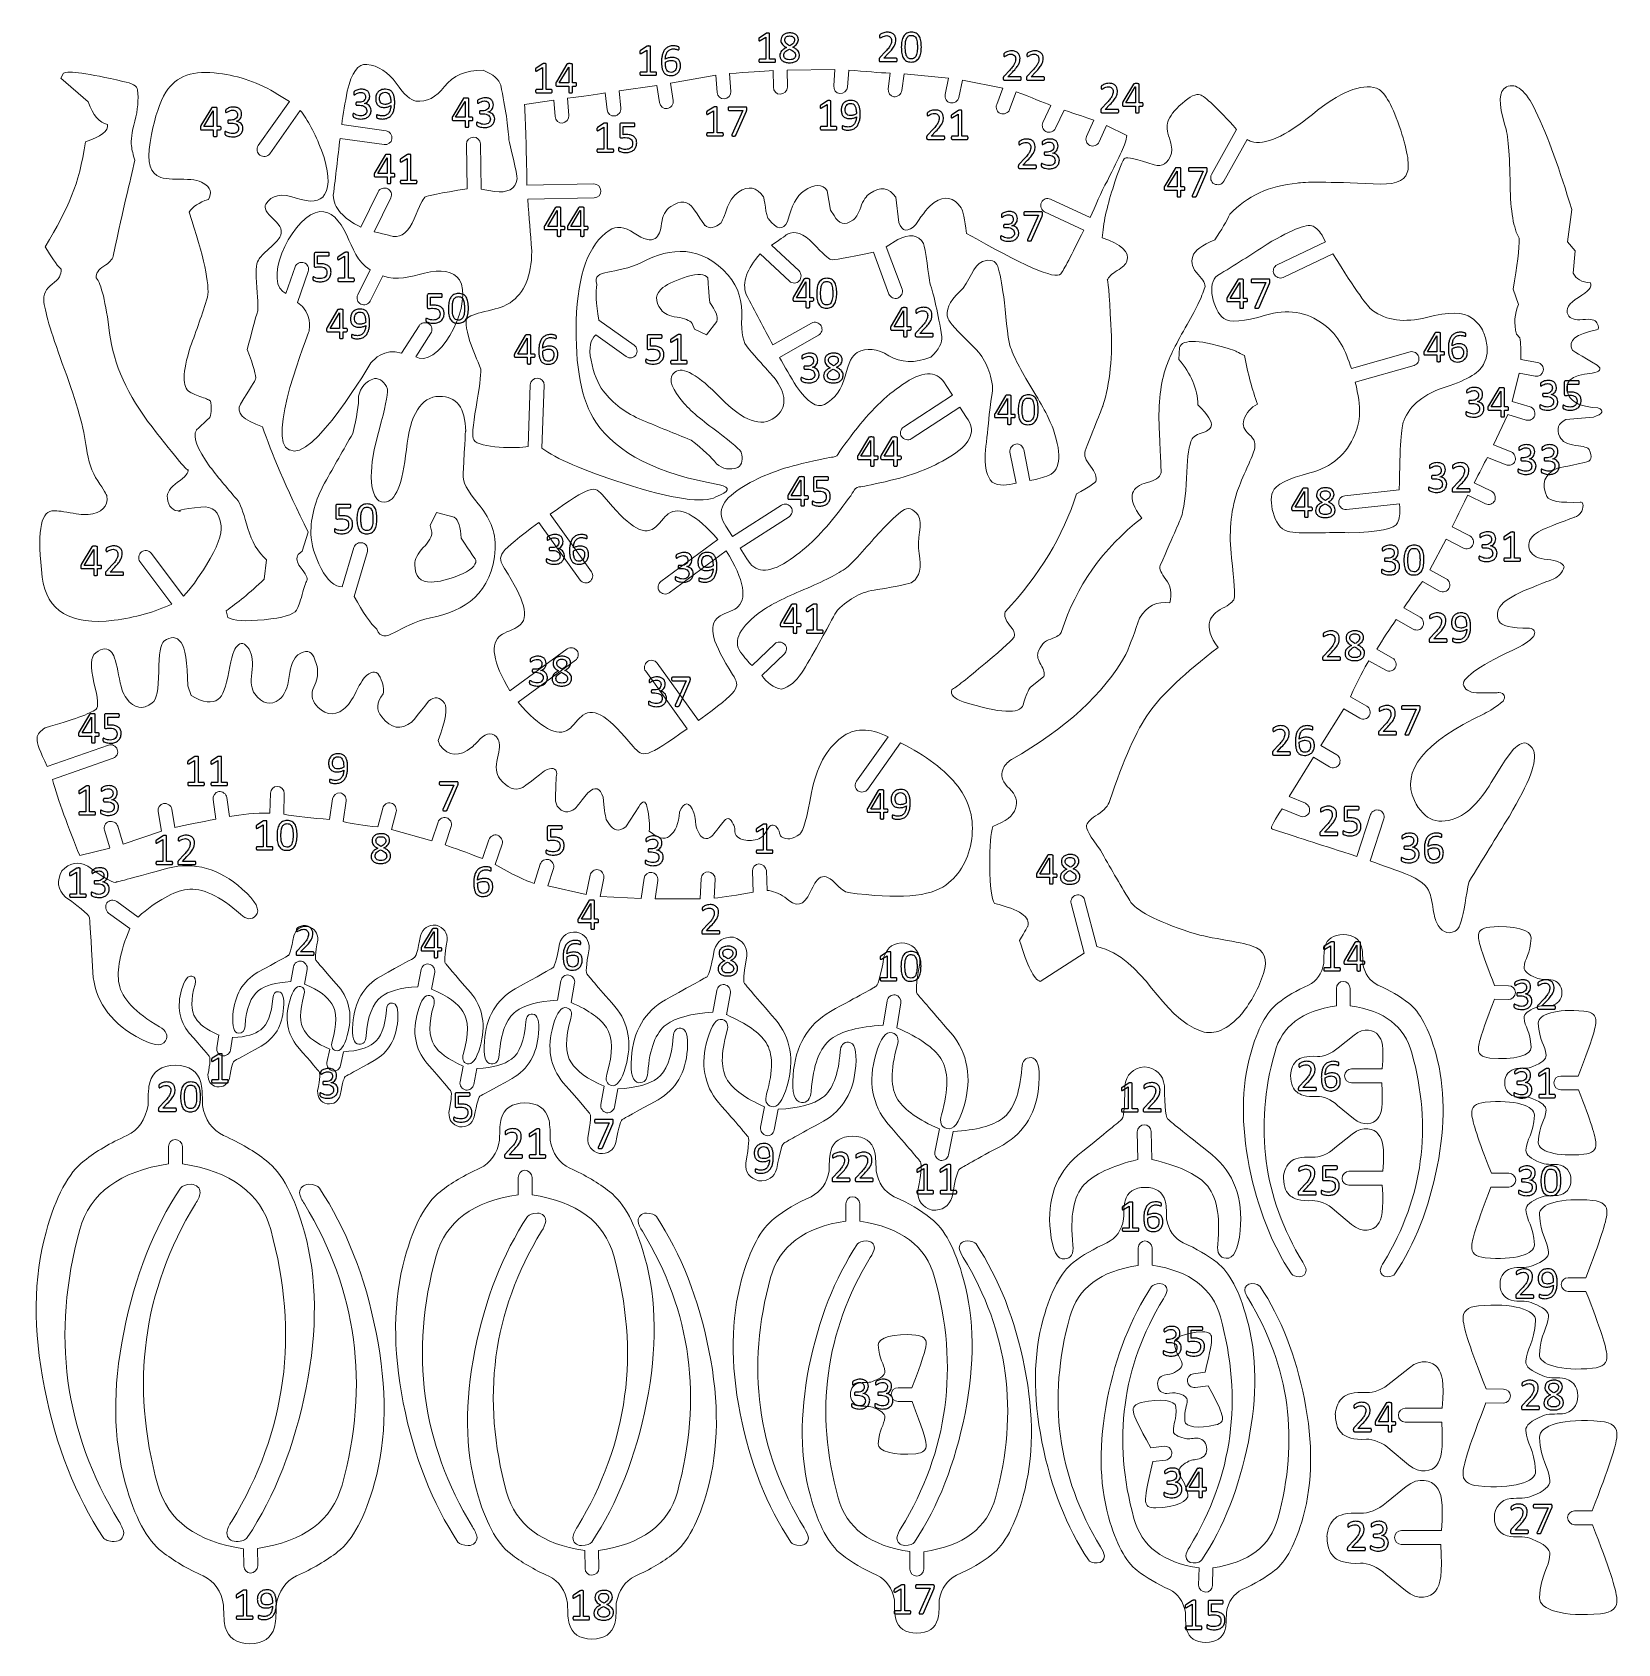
# Model space of a CAD drawing. Header units: inches. Extents: x -2.74 to 3.04, y -4.95 to 0.91.
import ezdxf

# ---------------------------------------------------------------- set-up
doc = ezdxf.new("R2010")
doc.units = ezdxf.units.IN
doc.header["$MEASUREMENT"] = 0
doc.layers.add('Layer 1', color=7, linetype='Continuous')

msp = doc.modelspace()

# ---------------------------------------------------------------- linework, layer by layer
at = {"layer": 'Layer 1'}
for points, knots in [([(-0.031, 0.8105), (-0.031, 0.8094), (-0.0311, 0.8086), (-0.0313, 0.8079), (-0.0313, 0.8079), (-0.0315, 0.8072), (-0.0317, 0.8066), (-0.0319, 0.8062), (-0.0319, 0.8062), (-0.0322, 0.8057), (-0.0325, 0.8054), (-0.0329, 0.8052), (-0.0329, 0.8052), (-0.0332, 0.805), (-0.0336, 0.8049), (-0.034, 0.8049), (-0.034, 0.8049), (-0.034, 0.8049), (-0.089, 0.8049), (-0.089, 0.8049), (-0.089, 0.8049), (-0.0894, 0.8049), (-0.0897, 0.805), (-0.09, 0.8052), (-0.09, 0.8052), (-0.0904, 0.8054), (-0.0907, 0.8057), (-0.091, 0.8062), (-0.091, 0.8062), (-0.0913, 0.8066), (-0.0915, 0.8072), (-0.0917, 0.8079), (-0.0917, 0.8079), (-0.0919, 0.8086), (-0.0919, 0.8094), (-0.0919, 0.8105), (-0.0919, 0.8105), (-0.0919, 0.8114), (-0.0919, 0.8123), (-0.0917, 0.813), (-0.0917, 0.813), (-0.0915, 0.8137), (-0.0913, 0.8143), (-0.0911, 0.8148), (-0.0911, 0.8148), (-0.0908, 0.8152), (-0.0905, 0.8156), (-0.0902, 0.8158), (-0.0902, 0.8158), (-0.0898, 0.8161), (-0.0894, 0.8162), (-0.089, 0.8162), (-0.089, 0.8162), (-0.089, 0.8162), (-0.067, 0.8162), (-0.067, 0.8162), (-0.067, 0.8162), (-0.067, 0.8162), (-0.067, 0.8962), (-0.067, 0.8962), (-0.067, 0.8962), (-0.067, 0.8962), (-0.0874, 0.8841), (-0.0874, 0.8841), (-0.0874, 0.8841), (-0.0884, 0.8836), (-0.0892, 0.8832), (-0.0899, 0.8831), (-0.0899, 0.8831), (-0.0905, 0.8831), (-0.091, 0.8832), (-0.0914, 0.8835), (-0.0914, 0.8835), (-0.0917, 0.8839), (-0.092, 0.8844), (-0.0921, 0.8853), (-0.0921, 0.8853), (-0.0923, 0.8861), (-0.0923, 0.8871), (-0.0923, 0.8884), (-0.0923, 0.8884), (-0.0923, 0.8893), (-0.0923, 0.8901), (-0.0922, 0.8907), (-0.0922, 0.8907), (-0.0921, 0.8914), (-0.092, 0.8919), (-0.0919, 0.8923), (-0.0919, 0.8923), (-0.0917, 0.8928), (-0.0914, 0.8932), (-0.0912, 0.8935), (-0.0912, 0.8935), (-0.0909, 0.8938), (-0.0905, 0.8941), (-0.09, 0.8945), (-0.09, 0.8945), (-0.09, 0.8945), (-0.0657, 0.91), (-0.0657, 0.91), (-0.0657, 0.91), (-0.0655, 0.9102), (-0.0652, 0.9103), (-0.0649, 0.9104), (-0.0649, 0.9104), (-0.0646, 0.9105), (-0.0642, 0.9106), (-0.0637, 0.9107), (-0.0637, 0.9107), (-0.0632, 0.9109), (-0.0626, 0.9109), (-0.062, 0.9109), (-0.062, 0.9109), (-0.0613, 0.911), (-0.0605, 0.911), (-0.0595, 0.911), (-0.0595, 0.911), (-0.0582, 0.911), (-0.0572, 0.9109), (-0.0563, 0.9108), (-0.0563, 0.9108), (-0.0554, 0.9107), (-0.0547, 0.9106), (-0.0542, 0.9104), (-0.0542, 0.9104), (-0.0538, 0.9102), (-0.0534, 0.9099), (-0.0533, 0.9096), (-0.0533, 0.9096), (-0.0531, 0.9093), (-0.053, 0.909), (-0.053, 0.9087), (-0.053, 0.9087), (-0.053, 0.9087), (-0.053, 0.8162), (-0.053, 0.8162), (-0.053, 0.8162), (-0.053, 0.8162), (-0.034, 0.8162), (-0.034, 0.8162), (-0.034, 0.8162), (-0.0335, 0.8162), (-0.0331, 0.8161), (-0.0328, 0.8158), (-0.0328, 0.8158), (-0.0324, 0.8156), (-0.0321, 0.8152), (-0.0318, 0.8148), (-0.0318, 0.8148), (-0.0316, 0.8143), (-0.0314, 0.8137), (-0.0312, 0.813), (-0.0312, 0.813), (-0.0311, 0.8123), (-0.031, 0.8114), (-0.031, 0.8105)], [0, 0, 0, 0, 0.025641, 0.025641, 0.025641, 0.025641, 0.051282, 0.051282, 0.051282, 0.051282, 0.076923, 0.076923, 0.076923, 0.076923, 0.102564, 0.102564, 0.102564, 0.102564, 0.128205, 0.128205, 0.128205, 0.128205, 0.153846, 0.153846, 0.153846, 0.153846, 0.179487, 0.179487, 0.179487, 0.179487, 0.205128, 0.205128, 0.205128, 0.205128, 0.230769, 0.230769, 0.230769, 0.230769, 0.25641, 0.25641, 0.25641, 0.25641, 0.282051, 0.282051, 0.282051, 0.282051, 0.307692, 0.307692, 0.307692, 0.307692, 0.333333, 0.333333, 0.333333, 0.333333, 0.358974, 0.358974, 0.358974, 0.358974, 0.384615, 0.384615, 0.384615, 0.384615, 0.410256, 0.410256, 0.410256, 0.410256, 0.435897, 0.435897, 0.435897, 0.435897, 0.461538, 0.461538, 0.461538, 0.461538, 0.487179, 0.487179, 0.487179, 0.487179, 0.512821, 0.512821, 0.512821, 0.512821, 0.538462, 0.538462, 0.538462, 0.538462, 0.564103, 0.564103, 0.564103, 0.564103, 0.589744, 0.589744, 0.589744, 0.589744, 0.615385, 0.615385, 0.615385, 0.615385, 0.641026, 0.641026, 0.641026, 0.641026, 0.666667, 0.666667, 0.666667, 0.666667, 0.692308, 0.692308, 0.692308, 0.692308, 0.717949, 0.717949, 0.717949, 0.717949, 0.74359, 0.74359, 0.74359, 0.74359, 0.769231, 0.769231, 0.769231, 0.769231, 0.794872, 0.794872, 0.794872, 0.794872, 0.820513, 0.820513, 0.820513, 0.820513, 0.846154, 0.846154, 0.846154, 0.846154, 0.871795, 0.871795, 0.871795, 0.871795, 0.897436, 0.897436, 0.897436, 0.897436, 0.923077, 0.923077, 0.923077, 0.923077, 0.948718, 0.948718, 0.948718, 0.948718, 0.974359, 0.974359, 0.974359, 0.974359, 1, 1, 1, 1]), ([(0.0556, 0.832), (0.0556, 0.8274), (0.0548, 0.8234), (0.0532, 0.8198), (0.0532, 0.8198), (0.0515, 0.8163), (0.0492, 0.8133), (0.0461, 0.8108), (0.0461, 0.8108), (0.0431, 0.8084), (0.0393, 0.8065), (0.0348, 0.8053), (0.0348, 0.8053), (0.0303, 0.804), (0.0251, 0.8034), (0.0193, 0.8034), (0.0193, 0.8034), (0.0139, 0.8034), (0.009, 0.804), (0.0048, 0.8051), (0.0048, 0.8051), (0.0005, 0.8063), (-0.0032, 0.8079), (-0.0062, 0.8102), (-0.0062, 0.8102), (-0.0091, 0.8124), (-0.0114, 0.8151), (-0.013, 0.8184), (-0.013, 0.8184), (-0.0145, 0.8216), (-0.0154, 0.8253), (-0.0154, 0.8295), (-0.0154, 0.8295), (-0.0154, 0.8328), (-0.0148, 0.8359), (-0.0137, 0.8386), (-0.0137, 0.8386), (-0.0126, 0.8414), (-0.0111, 0.8439), (-0.009, 0.8463), (-0.009, 0.8463), (-0.007, 0.8486), (-0.0045, 0.8508), (-0.0015, 0.8528), (-0.0015, 0.8528), (0.0015, 0.8549), (0.0048, 0.8568), (0.0086, 0.8587), (0.0086, 0.8587), (0.0053, 0.8603), (0.0025, 0.8621), (0, 0.864), (0, 0.864), (-0.0025, 0.8659), (-0.0047, 0.8679), (-0.0064, 0.8701), (-0.0064, 0.8701), (-0.0081, 0.8723), (-0.0094, 0.8746), (-0.0104, 0.8771), (-0.0104, 0.8771), (-0.0112, 0.8796), (-0.0117, 0.8823), (-0.0117, 0.8853), (-0.0117, 0.8853), (-0.0117, 0.8889), (-0.011, 0.8924), (-0.0097, 0.8956), (-0.0097, 0.8956), (-0.0084, 0.8989), (-0.0064, 0.9017), (-0.0037, 0.9041), (-0.0037, 0.9041), (-0.001, 0.9064), (0.0024, 0.9083), (0.0066, 0.9097), (0.0066, 0.9097), (0.0107, 0.9111), (0.0156, 0.9118), (0.0211, 0.9118), (0.0211, 0.9118), (0.0264, 0.9118), (0.031, 0.9112), (0.0349, 0.9099), (0.0349, 0.9099), (0.0388, 0.9086), (0.042, 0.9069), (0.0445, 0.9047), (0.0445, 0.9047), (0.047, 0.9025), (0.0489, 0.8999), (0.0501, 0.8969), (0.0501, 0.8969), (0.0513, 0.8939), (0.0519, 0.8907), (0.0519, 0.8873), (0.0519, 0.8873), (0.0519, 0.8845), (0.0514, 0.8819), (0.0505, 0.8793), (0.0505, 0.8793), (0.0496, 0.8768), (0.0483, 0.8744), (0.0466, 0.8721), (0.0466, 0.8721), (0.0448, 0.8698), (0.0427, 0.8677), (0.0402, 0.8657), (0.0402, 0.8657), (0.0377, 0.8637), (0.0348, 0.8619), (0.0315, 0.8601), (0.0315, 0.8601), (0.0354, 0.8582), (0.0388, 0.8563), (0.0418, 0.8543), (0.0418, 0.8543), (0.0448, 0.8523), (0.0474, 0.8501), (0.0494, 0.8478), (0.0494, 0.8478), (0.0514, 0.8455), (0.053, 0.8431), (0.054, 0.8405), (0.054, 0.8405), (0.0551, 0.8379), (0.0556, 0.8351), (0.0556, 0.832)], [0, 0, 0, 0, 0.03125, 0.03125, 0.03125, 0.03125, 0.0625, 0.0625, 0.0625, 0.0625, 0.09375, 0.09375, 0.09375, 0.09375, 0.125, 0.125, 0.125, 0.125, 0.15625, 0.15625, 0.15625, 0.15625, 0.1875, 0.1875, 0.1875, 0.1875, 0.21875, 0.21875, 0.21875, 0.21875, 0.25, 0.25, 0.25, 0.25, 0.28125, 0.28125, 0.28125, 0.28125, 0.3125, 0.3125, 0.3125, 0.3125, 0.34375, 0.34375, 0.34375, 0.34375, 0.375, 0.375, 0.375, 0.375, 0.40625, 0.40625, 0.40625, 0.40625, 0.4375, 0.4375, 0.4375, 0.4375, 0.46875, 0.46875, 0.46875, 0.46875, 0.5, 0.5, 0.5, 0.5, 0.53125, 0.53125, 0.53125, 0.53125, 0.5625, 0.5625, 0.5625, 0.5625, 0.59375, 0.59375, 0.59375, 0.59375, 0.625, 0.625, 0.625, 0.625, 0.65625, 0.65625, 0.65625, 0.65625, 0.6875, 0.6875, 0.6875, 0.6875, 0.71875, 0.71875, 0.71875, 0.71875, 0.75, 0.75, 0.75, 0.75, 0.78125, 0.78125, 0.78125, 0.78125, 0.8125, 0.8125, 0.8125, 0.8125, 0.84375, 0.84375, 0.84375, 0.84375, 0.875, 0.875, 0.875, 0.875, 0.90625, 0.90625, 0.90625, 0.90625, 0.9375, 0.9375, 0.9375, 0.9375, 0.96875, 0.96875, 0.96875, 0.96875, 1, 1, 1, 1]), ([(0.038, 0.886), (0.038, 0.8883), (0.0376, 0.8903), (0.0369, 0.8922), (0.0369, 0.8922), (0.0361, 0.894), (0.0349, 0.8956), (0.0334, 0.8969), (0.0334, 0.8969), (0.0319, 0.8982), (0.03, 0.8992), (0.0278, 0.8999), (0.0278, 0.8999), (0.0255, 0.9006), (0.0229, 0.9009), (0.0201, 0.9009), (0.0201, 0.9009), (0.0142, 0.9009), (0.0098, 0.8996), (0.0068, 0.8969), (0.0068, 0.8969), (0.0037, 0.8942), (0.0022, 0.8906), (0.0022, 0.886), (0.0022, 0.886), (0.0022, 0.8839), (0.0026, 0.8819), (0.0033, 0.8801), (0.0033, 0.8801), (0.0041, 0.8783), (0.0052, 0.8766), (0.0068, 0.8749), (0.0068, 0.8749), (0.0083, 0.8733), (0.0103, 0.8717), (0.0126, 0.8702), (0.0126, 0.8702), (0.015, 0.8686), (0.0178, 0.867), (0.021, 0.8653), (0.021, 0.8653), (0.0265, 0.8681), (0.0307, 0.8713), (0.0336, 0.8747), (0.0336, 0.8747), (0.0366, 0.8781), (0.038, 0.8819), (0.038, 0.886)], [0, 0, 0, 0, 0.083333, 0.083333, 0.083333, 0.083333, 0.166667, 0.166667, 0.166667, 0.166667, 0.25, 0.25, 0.25, 0.25, 0.333333, 0.333333, 0.333333, 0.333333, 0.416667, 0.416667, 0.416667, 0.416667, 0.5, 0.5, 0.5, 0.5, 0.583333, 0.583333, 0.583333, 0.583333, 0.666667, 0.666667, 0.666667, 0.666667, 0.75, 0.75, 0.75, 0.75, 0.833333, 0.833333, 0.833333, 0.833333, 0.916667, 0.916667, 0.916667, 0.916667, 1, 1, 1, 1]), ([(0.4117, 0.8135), (0.4117, 0.8126), (0.4116, 0.8117), (0.4115, 0.8109), (0.4115, 0.8109), (0.4114, 0.8102), (0.4112, 0.8095), (0.4109, 0.809), (0.4109, 0.809), (0.4107, 0.8085), (0.4104, 0.8081), (0.41, 0.8079), (0.41, 0.8079), (0.4095, 0.8076), (0.4091, 0.8075), (0.4086, 0.8075), (0.4086, 0.8075), (0.4086, 0.8075), (0.3504, 0.8075), (0.3504, 0.8075), (0.3504, 0.8075), (0.3497, 0.8075), (0.349, 0.8076), (0.3484, 0.8078), (0.3484, 0.8078), (0.3479, 0.808), (0.3474, 0.8083), (0.347, 0.8087), (0.347, 0.8087), (0.3466, 0.8092), (0.3463, 0.8098), (0.3461, 0.8106), (0.3461, 0.8106), (0.3459, 0.8114), (0.3458, 0.8124), (0.3458, 0.8136), (0.3458, 0.8136), (0.3458, 0.8147), (0.3458, 0.8157), (0.3459, 0.8165), (0.3459, 0.8165), (0.346, 0.8173), (0.3462, 0.818), (0.3464, 0.8186), (0.3464, 0.8186), (0.3467, 0.8192), (0.347, 0.8199), (0.3475, 0.8205), (0.3475, 0.8205), (0.3479, 0.8211), (0.3484, 0.8218), (0.349, 0.8225), (0.349, 0.8225), (0.349, 0.8225), (0.3695, 0.8441), (0.3695, 0.8441), (0.3695, 0.8441), (0.3742, 0.8491), (0.378, 0.8536), (0.3808, 0.8576), (0.3808, 0.8576), (0.3837, 0.8615), (0.3859, 0.8651), (0.3874, 0.8684), (0.3874, 0.8684), (0.389, 0.8717), (0.39, 0.8746), (0.3905, 0.8773), (0.3905, 0.8773), (0.391, 0.8799), (0.3912, 0.8824), (0.3912, 0.8847), (0.3912, 0.8847), (0.3912, 0.8871), (0.3908, 0.8893), (0.3901, 0.8914), (0.3901, 0.8914), (0.3893, 0.8935), (0.3882, 0.8953), (0.3868, 0.8969), (0.3868, 0.8969), (0.3853, 0.8984), (0.3835, 0.8997), (0.3813, 0.9006), (0.3813, 0.9006), (0.3792, 0.9015), (0.3767, 0.902), (0.3739, 0.902), (0.3739, 0.902), (0.3706, 0.902), (0.3676, 0.9015), (0.365, 0.9006), (0.365, 0.9006), (0.3623, 0.8997), (0.36, 0.8987), (0.358, 0.8976), (0.358, 0.8976), (0.3561, 0.8965), (0.3544, 0.8955), (0.3531, 0.8946), (0.3531, 0.8946), (0.3517, 0.8937), (0.3508, 0.8932), (0.3501, 0.8932), (0.3501, 0.8932), (0.3497, 0.8932), (0.3494, 0.8933), (0.3491, 0.8935), (0.3491, 0.8935), (0.3488, 0.8938), (0.3485, 0.8941), (0.3483, 0.8946), (0.3483, 0.8946), (0.3481, 0.8951), (0.348, 0.8957), (0.3479, 0.8965), (0.3479, 0.8965), (0.3478, 0.8974), (0.3477, 0.8984), (0.3477, 0.8995), (0.3477, 0.8995), (0.3477, 0.9003), (0.3478, 0.901), (0.3478, 0.9016), (0.3478, 0.9016), (0.3479, 0.9022), (0.348, 0.9027), (0.3481, 0.9031), (0.3481, 0.9031), (0.3482, 0.9036), (0.3484, 0.904), (0.3486, 0.9044), (0.3486, 0.9044), (0.3488, 0.9047), (0.3493, 0.9052), (0.3499, 0.9058), (0.3499, 0.9058), (0.3506, 0.9064), (0.3517, 0.9071), (0.3533, 0.9081), (0.3533, 0.9081), (0.3549, 0.9091), (0.3569, 0.91), (0.3593, 0.911), (0.3593, 0.911), (0.3618, 0.9119), (0.3644, 0.9127), (0.3673, 0.9134), (0.3673, 0.9134), (0.3702, 0.914), (0.3733, 0.9144), (0.3765, 0.9144), (0.3765, 0.9144), (0.3816, 0.9144), (0.386, 0.9137), (0.3898, 0.9122), (0.3898, 0.9122), (0.3937, 0.9108), (0.3968, 0.9088), (0.3994, 0.9063), (0.3994, 0.9063), (0.4019, 0.9038), (0.4038, 0.9009), (0.405, 0.8976), (0.405, 0.8976), (0.4063, 0.8943), (0.4069, 0.8908), (0.4069, 0.887), (0.4069, 0.887), (0.4069, 0.8837), (0.4066, 0.8803), (0.406, 0.877), (0.406, 0.877), (0.4054, 0.8736), (0.4041, 0.87), (0.4022, 0.8662), (0.4022, 0.8662), (0.4003, 0.8623), (0.3975, 0.858), (0.3939, 0.8532), (0.3939, 0.8532), (0.3903, 0.8485), (0.3854, 0.843), (0.3794, 0.8368), (0.3794, 0.8368), (0.3794, 0.8368), (0.3627, 0.8194), (0.3627, 0.8194), (0.3627, 0.8194), (0.3627, 0.8194), (0.4085, 0.8194), (0.4085, 0.8194), (0.4085, 0.8194), (0.409, 0.8194), (0.4094, 0.8193), (0.4098, 0.819), (0.4098, 0.819), (0.4102, 0.8188), (0.4106, 0.8184), (0.4108, 0.8179), (0.4108, 0.8179), (0.4111, 0.8174), (0.4114, 0.8168), (0.4115, 0.8161), (0.4115, 0.8161), (0.4116, 0.8154), (0.4117, 0.8145), (0.4117, 0.8135)], [0, 0, 0, 0, 0.019231, 0.019231, 0.019231, 0.019231, 0.038462, 0.038462, 0.038462, 0.038462, 0.057692, 0.057692, 0.057692, 0.057692, 0.076923, 0.076923, 0.076923, 0.076923, 0.096154, 0.096154, 0.096154, 0.096154, 0.115385, 0.115385, 0.115385, 0.115385, 0.134615, 0.134615, 0.134615, 0.134615, 0.153846, 0.153846, 0.153846, 0.153846, 0.173077, 0.173077, 0.173077, 0.173077, 0.192308, 0.192308, 0.192308, 0.192308, 0.211538, 0.211538, 0.211538, 0.211538, 0.230769, 0.230769, 0.230769, 0.230769, 0.25, 0.25, 0.25, 0.25, 0.269231, 0.269231, 0.269231, 0.269231, 0.288462, 0.288462, 0.288462, 0.288462, 0.307692, 0.307692, 0.307692, 0.307692, 0.326923, 0.326923, 0.326923, 0.326923, 0.346154, 0.346154, 0.346154, 0.346154, 0.365385, 0.365385, 0.365385, 0.365385, 0.384615, 0.384615, 0.384615, 0.384615, 0.403846, 0.403846, 0.403846, 0.403846, 0.423077, 0.423077, 0.423077, 0.423077, 0.442308, 0.442308, 0.442308, 0.442308, 0.461538, 0.461538, 0.461538, 0.461538, 0.480769, 0.480769, 0.480769, 0.480769, 0.5, 0.5, 0.5, 0.5, 0.519231, 0.519231, 0.519231, 0.519231, 0.538462, 0.538462, 0.538462, 0.538462, 0.557692, 0.557692, 0.557692, 0.557692, 0.576923, 0.576923, 0.576923, 0.576923, 0.596154, 0.596154, 0.596154, 0.596154, 0.615385, 0.615385, 0.615385, 0.615385, 0.634615, 0.634615, 0.634615, 0.634615, 0.653846, 0.653846, 0.653846, 0.653846, 0.673077, 0.673077, 0.673077, 0.673077, 0.692308, 0.692308, 0.692308, 0.692308, 0.711538, 0.711538, 0.711538, 0.711538, 0.730769, 0.730769, 0.730769, 0.730769, 0.75, 0.75, 0.75, 0.75, 0.769231, 0.769231, 0.769231, 0.769231, 0.788462, 0.788462, 0.788462, 0.788462, 0.807692, 0.807692, 0.807692, 0.807692, 0.826923, 0.826923, 0.826923, 0.826923, 0.846154, 0.846154, 0.846154, 0.846154, 0.865385, 0.865385, 0.865385, 0.865385, 0.884615, 0.884615, 0.884615, 0.884615, 0.903846, 0.903846, 0.903846, 0.903846, 0.923077, 0.923077, 0.923077, 0.923077, 0.942308, 0.942308, 0.942308, 0.942308, 0.961538, 0.961538, 0.961538, 0.961538, 0.980769, 0.980769, 0.980769, 0.980769, 1, 1, 1, 1]), ([(0.4997, 0.8604), (0.4997, 0.8523), (0.499, 0.845), (0.4978, 0.8383), (0.4978, 0.8383), (0.4965, 0.8316), (0.4944, 0.8259), (0.4914, 0.8211), (0.4914, 0.8211), (0.4885, 0.8163), (0.4846, 0.8125), (0.4798, 0.8099), (0.4798, 0.8099), (0.475, 0.8073), (0.4691, 0.806), (0.4621, 0.806), (0.4621, 0.806), (0.4555, 0.806), (0.45, 0.8072), (0.4454, 0.8095), (0.4454, 0.8095), (0.4409, 0.8119), (0.4373, 0.8154), (0.4345, 0.8199), (0.4345, 0.8199), (0.4317, 0.8245), (0.4298, 0.8302), (0.4286, 0.8369), (0.4286, 0.8369), (0.4274, 0.8435), (0.4268, 0.8512), (0.4268, 0.8599), (0.4268, 0.8599), (0.4268, 0.868), (0.4275, 0.8753), (0.4288, 0.882), (0.4288, 0.882), (0.4301, 0.8887), (0.4322, 0.8945), (0.4351, 0.8993), (0.4351, 0.8993), (0.4381, 0.9041), (0.4419, 0.9078), (0.4467, 0.9104), (0.4467, 0.9104), (0.4515, 0.913), (0.4573, 0.9144), (0.4643, 0.9144), (0.4643, 0.9144), (0.471, 0.9144), (0.4765, 0.9132), (0.4811, 0.9108), (0.4811, 0.9108), (0.4856, 0.9085), (0.4893, 0.905), (0.492, 0.9004), (0.492, 0.9004), (0.4948, 0.8958), (0.4968, 0.8902), (0.4979, 0.8835), (0.4979, 0.8835), (0.4991, 0.8768), (0.4997, 0.8691), (0.4997, 0.8604)], [0, 0, 0, 0, 0.0625, 0.0625, 0.0625, 0.0625, 0.125, 0.125, 0.125, 0.125, 0.1875, 0.1875, 0.1875, 0.1875, 0.25, 0.25, 0.25, 0.25, 0.3125, 0.3125, 0.3125, 0.3125, 0.375, 0.375, 0.375, 0.375, 0.4375, 0.4375, 0.4375, 0.4375, 0.5, 0.5, 0.5, 0.5, 0.5625, 0.5625, 0.5625, 0.5625, 0.625, 0.625, 0.625, 0.625, 0.6875, 0.6875, 0.6875, 0.6875, 0.75, 0.75, 0.75, 0.75, 0.8125, 0.8125, 0.8125, 0.8125, 0.875, 0.875, 0.875, 0.875, 0.9375, 0.9375, 0.9375, 0.9375, 1, 1, 1, 1]), ([(0.4853, 0.8594), (0.4853, 0.8647), (0.4852, 0.8694), (0.4848, 0.8736), (0.4848, 0.8736), (0.4844, 0.8778), (0.4838, 0.8815), (0.4831, 0.8847), (0.4831, 0.8847), (0.4824, 0.8879), (0.4814, 0.8906), (0.4803, 0.8929), (0.4803, 0.8929), (0.4791, 0.8952), (0.4777, 0.8971), (0.4761, 0.8986), (0.4761, 0.8986), (0.4745, 0.9001), (0.4726, 0.9012), (0.4705, 0.9019), (0.4705, 0.9019), (0.4684, 0.9025), (0.4661, 0.9029), (0.4635, 0.9029), (0.4635, 0.9029), (0.4588, 0.9029), (0.4551, 0.9018), (0.4522, 0.8996), (0.4522, 0.8996), (0.4493, 0.8975), (0.4471, 0.8945), (0.4454, 0.8907), (0.4454, 0.8907), (0.4438, 0.8869), (0.4426, 0.8824), (0.4421, 0.8774), (0.4421, 0.8774), (0.4415, 0.8722), (0.4412, 0.8668), (0.4412, 0.8609), (0.4412, 0.8609), (0.4412, 0.853), (0.4416, 0.8464), (0.4424, 0.8409), (0.4424, 0.8409), (0.4432, 0.8353), (0.4445, 0.8309), (0.4463, 0.8274), (0.4463, 0.8274), (0.448, 0.8239), (0.4503, 0.8214), (0.453, 0.8198), (0.453, 0.8198), (0.4557, 0.8182), (0.4591, 0.8174), (0.463, 0.8174), (0.463, 0.8174), (0.466, 0.8174), (0.4687, 0.8179), (0.471, 0.8189), (0.471, 0.8189), (0.4733, 0.8199), (0.4753, 0.8213), (0.4769, 0.8231), (0.4769, 0.8231), (0.4786, 0.8249), (0.48, 0.8271), (0.481, 0.8297), (0.481, 0.8297), (0.4821, 0.8322), (0.483, 0.835), (0.4836, 0.8381), (0.4836, 0.8381), (0.4843, 0.8412), (0.4847, 0.8446), (0.485, 0.8482), (0.485, 0.8482), (0.4852, 0.8518), (0.4853, 0.8555), (0.4853, 0.8594)], [0, 0, 0, 0, 0.05, 0.05, 0.05, 0.05, 0.1, 0.1, 0.1, 0.1, 0.15, 0.15, 0.15, 0.15, 0.2, 0.2, 0.2, 0.2, 0.25, 0.25, 0.25, 0.25, 0.3, 0.3, 0.3, 0.3, 0.35, 0.35, 0.35, 0.35, 0.4, 0.4, 0.4, 0.4, 0.45, 0.45, 0.45, 0.45, 0.5, 0.5, 0.5, 0.5, 0.55, 0.55, 0.55, 0.55, 0.6, 0.6, 0.6, 0.6, 0.65, 0.65, 0.65, 0.65, 0.7, 0.7, 0.7, 0.7, 0.75, 0.75, 0.75, 0.75, 0.8, 0.8, 0.8, 0.8, 0.85, 0.85, 0.85, 0.85, 0.9, 0.9, 0.9, 0.9, 0.95, 0.95, 0.95, 0.95, 1, 1, 1, 1]), ([(-0.4641, 0.7638), (-0.4641, 0.7627), (-0.4642, 0.7619), (-0.4644, 0.7612), (-0.4644, 0.7612), (-0.4645, 0.7605), (-0.4648, 0.7599), (-0.465, 0.7595), (-0.465, 0.7595), (-0.4653, 0.759), (-0.4656, 0.7587), (-0.4659, 0.7585), (-0.4659, 0.7585), (-0.4663, 0.7583), (-0.4667, 0.7582), (-0.4671, 0.7582), (-0.4671, 0.7582), (-0.4671, 0.7582), (-0.5221, 0.7582), (-0.5221, 0.7582), (-0.5221, 0.7582), (-0.5224, 0.7582), (-0.5228, 0.7583), (-0.5231, 0.7585), (-0.5231, 0.7585), (-0.5234, 0.7587), (-0.5238, 0.759), (-0.5241, 0.7595), (-0.5241, 0.7595), (-0.5244, 0.7599), (-0.5246, 0.7605), (-0.5248, 0.7612), (-0.5248, 0.7612), (-0.5249, 0.7619), (-0.525, 0.7627), (-0.525, 0.7638), (-0.525, 0.7638), (-0.525, 0.7647), (-0.5249, 0.7656), (-0.5248, 0.7663), (-0.5248, 0.7663), (-0.5246, 0.767), (-0.5244, 0.7676), (-0.5241, 0.768), (-0.5241, 0.768), (-0.5239, 0.7685), (-0.5236, 0.7688), (-0.5233, 0.7691), (-0.5233, 0.7691), (-0.5229, 0.7693), (-0.5225, 0.7695), (-0.5221, 0.7695), (-0.5221, 0.7695), (-0.5221, 0.7695), (-0.5001, 0.7695), (-0.5001, 0.7695), (-0.5001, 0.7695), (-0.5001, 0.7695), (-0.5001, 0.8495), (-0.5001, 0.8495), (-0.5001, 0.8495), (-0.5001, 0.8495), (-0.5204, 0.8374), (-0.5204, 0.8374), (-0.5204, 0.8374), (-0.5215, 0.8369), (-0.5223, 0.8365), (-0.5229, 0.8364), (-0.5229, 0.8364), (-0.5235, 0.8363), (-0.524, 0.8365), (-0.5244, 0.8368), (-0.5244, 0.8368), (-0.5248, 0.8372), (-0.5251, 0.8377), (-0.5252, 0.8386), (-0.5252, 0.8386), (-0.5253, 0.8394), (-0.5254, 0.8404), (-0.5254, 0.8417), (-0.5254, 0.8417), (-0.5254, 0.8426), (-0.5254, 0.8433), (-0.5253, 0.844), (-0.5253, 0.844), (-0.5252, 0.8447), (-0.5251, 0.8452), (-0.5249, 0.8456), (-0.5249, 0.8456), (-0.5248, 0.8461), (-0.5245, 0.8465), (-0.5242, 0.8468), (-0.5242, 0.8468), (-0.5239, 0.8471), (-0.5235, 0.8474), (-0.523, 0.8478), (-0.523, 0.8478), (-0.523, 0.8478), (-0.4988, 0.8633), (-0.4988, 0.8633), (-0.4988, 0.8633), (-0.4986, 0.8635), (-0.4983, 0.8636), (-0.498, 0.8637), (-0.498, 0.8637), (-0.4976, 0.8638), (-0.4973, 0.8639), (-0.4968, 0.864), (-0.4968, 0.864), (-0.4963, 0.8642), (-0.4957, 0.8642), (-0.495, 0.8642), (-0.495, 0.8642), (-0.4944, 0.8643), (-0.4936, 0.8643), (-0.4926, 0.8643), (-0.4926, 0.8643), (-0.4913, 0.8643), (-0.4902, 0.8642), (-0.4893, 0.8641), (-0.4893, 0.8641), (-0.4885, 0.864), (-0.4878, 0.8638), (-0.4873, 0.8637), (-0.4873, 0.8637), (-0.4868, 0.8635), (-0.4865, 0.8632), (-0.4863, 0.8629), (-0.4863, 0.8629), (-0.4862, 0.8626), (-0.4861, 0.8623), (-0.4861, 0.862), (-0.4861, 0.862), (-0.4861, 0.862), (-0.4861, 0.7695), (-0.4861, 0.7695), (-0.4861, 0.7695), (-0.4861, 0.7695), (-0.4671, 0.7695), (-0.4671, 0.7695), (-0.4671, 0.7695), (-0.4666, 0.7695), (-0.4662, 0.7693), (-0.4658, 0.7691), (-0.4658, 0.7691), (-0.4654, 0.7688), (-0.4651, 0.7685), (-0.4649, 0.768), (-0.4649, 0.768), (-0.4646, 0.7676), (-0.4644, 0.767), (-0.4643, 0.7663), (-0.4643, 0.7663), (-0.4642, 0.7656), (-0.4641, 0.7647), (-0.4641, 0.7638)], [0, 0, 0, 0, 0.025641, 0.025641, 0.025641, 0.025641, 0.051282, 0.051282, 0.051282, 0.051282, 0.076923, 0.076923, 0.076923, 0.076923, 0.102564, 0.102564, 0.102564, 0.102564, 0.128205, 0.128205, 0.128205, 0.128205, 0.153846, 0.153846, 0.153846, 0.153846, 0.179487, 0.179487, 0.179487, 0.179487, 0.205128, 0.205128, 0.205128, 0.205128, 0.230769, 0.230769, 0.230769, 0.230769, 0.25641, 0.25641, 0.25641, 0.25641, 0.282051, 0.282051, 0.282051, 0.282051, 0.307692, 0.307692, 0.307692, 0.307692, 0.333333, 0.333333, 0.333333, 0.333333, 0.358974, 0.358974, 0.358974, 0.358974, 0.384615, 0.384615, 0.384615, 0.384615, 0.410256, 0.410256, 0.410256, 0.410256, 0.435897, 0.435897, 0.435897, 0.435897, 0.461538, 0.461538, 0.461538, 0.461538, 0.487179, 0.487179, 0.487179, 0.487179, 0.512821, 0.512821, 0.512821, 0.512821, 0.538462, 0.538462, 0.538462, 0.538462, 0.564103, 0.564103, 0.564103, 0.564103, 0.589744, 0.589744, 0.589744, 0.589744, 0.615385, 0.615385, 0.615385, 0.615385, 0.641026, 0.641026, 0.641026, 0.641026, 0.666667, 0.666667, 0.666667, 0.666667, 0.692308, 0.692308, 0.692308, 0.692308, 0.717949, 0.717949, 0.717949, 0.717949, 0.74359, 0.74359, 0.74359, 0.74359, 0.769231, 0.769231, 0.769231, 0.769231, 0.794872, 0.794872, 0.794872, 0.794872, 0.820513, 0.820513, 0.820513, 0.820513, 0.846154, 0.846154, 0.846154, 0.846154, 0.871795, 0.871795, 0.871795, 0.871795, 0.897436, 0.897436, 0.897436, 0.897436, 0.923077, 0.923077, 0.923077, 0.923077, 0.948718, 0.948718, 0.948718, 0.948718, 0.974359, 0.974359, 0.974359, 0.974359, 1, 1, 1, 1]), ([(-0.3772, 0.7923), (-0.3772, 0.7877), (-0.3779, 0.7833), (-0.3793, 0.779), (-0.3793, 0.779), (-0.3807, 0.7746), (-0.3829, 0.7708), (-0.3858, 0.7675), (-0.3858, 0.7675), (-0.3888, 0.7643), (-0.3925, 0.7617), (-0.397, 0.7597), (-0.397, 0.7597), (-0.4015, 0.7577), (-0.4068, 0.7567), (-0.4129, 0.7567), (-0.4129, 0.7567), (-0.4173, 0.7567), (-0.4212, 0.7572), (-0.4246, 0.7583), (-0.4246, 0.7583), (-0.4279, 0.7594), (-0.4309, 0.761), (-0.4334, 0.763), (-0.4334, 0.763), (-0.4359, 0.765), (-0.4379, 0.7674), (-0.4396, 0.7704), (-0.4396, 0.7704), (-0.4412, 0.7733), (-0.4426, 0.7766), (-0.4436, 0.7804), (-0.4436, 0.7804), (-0.4446, 0.7841), (-0.4453, 0.7882), (-0.4457, 0.7927), (-0.4457, 0.7927), (-0.4462, 0.7971), (-0.4464, 0.8019), (-0.4464, 0.807), (-0.4464, 0.807), (-0.4464, 0.8115), (-0.4461, 0.816), (-0.4456, 0.8207), (-0.4456, 0.8207), (-0.4452, 0.8253), (-0.4443, 0.8297), (-0.443, 0.834), (-0.443, 0.834), (-0.4418, 0.8383), (-0.4401, 0.8423), (-0.4379, 0.8461), (-0.4379, 0.8461), (-0.4358, 0.8498), (-0.4331, 0.8532), (-0.4299, 0.8559), (-0.4299, 0.8559), (-0.4267, 0.8587), (-0.4228, 0.8609), (-0.4183, 0.8626), (-0.4183, 0.8626), (-0.4138, 0.8642), (-0.4086, 0.865), (-0.4026, 0.865), (-0.4026, 0.865), (-0.4006, 0.865), (-0.3986, 0.8649), (-0.3965, 0.8647), (-0.3965, 0.8647), (-0.3944, 0.8644), (-0.3925, 0.8641), (-0.3908, 0.8637), (-0.3908, 0.8637), (-0.3891, 0.8633), (-0.3876, 0.8628), (-0.3864, 0.8623), (-0.3864, 0.8623), (-0.3852, 0.8618), (-0.3844, 0.8614), (-0.384, 0.8612), (-0.384, 0.8612), (-0.3837, 0.8608), (-0.3834, 0.8605), (-0.3832, 0.8602), (-0.3832, 0.8602), (-0.383, 0.8598), (-0.3828, 0.8594), (-0.3827, 0.859), (-0.3827, 0.859), (-0.3826, 0.8586), (-0.3826, 0.8582), (-0.3825, 0.8577), (-0.3825, 0.8577), (-0.3824, 0.8571), (-0.3824, 0.8565), (-0.3824, 0.8557), (-0.3824, 0.8557), (-0.3824, 0.8548), (-0.3824, 0.8539), (-0.3824, 0.8532), (-0.3824, 0.8532), (-0.3825, 0.8525), (-0.3826, 0.8519), (-0.3828, 0.8515), (-0.3828, 0.8515), (-0.383, 0.8511), (-0.3832, 0.8507), (-0.3835, 0.8505), (-0.3835, 0.8505), (-0.3838, 0.8503), (-0.3842, 0.8502), (-0.3847, 0.8502), (-0.3847, 0.8502), (-0.3853, 0.8502), (-0.3861, 0.8504), (-0.3871, 0.8508), (-0.3871, 0.8508), (-0.3882, 0.8512), (-0.3894, 0.8516), (-0.3909, 0.852), (-0.3909, 0.852), (-0.3923, 0.8525), (-0.3941, 0.8529), (-0.3962, 0.8533), (-0.3962, 0.8533), (-0.3983, 0.8537), (-0.4007, 0.8538), (-0.4035, 0.8538), (-0.4035, 0.8538), (-0.4085, 0.8538), (-0.4129, 0.8528), (-0.4165, 0.8508), (-0.4165, 0.8508), (-0.4201, 0.8487), (-0.4231, 0.8459), (-0.4254, 0.8425), (-0.4254, 0.8425), (-0.4277, 0.839), (-0.4294, 0.835), (-0.4306, 0.8304), (-0.4306, 0.8304), (-0.4317, 0.8258), (-0.4323, 0.821), (-0.4325, 0.816), (-0.4325, 0.816), (-0.4311, 0.8168), (-0.4295, 0.8177), (-0.4277, 0.8185), (-0.4277, 0.8185), (-0.4259, 0.8193), (-0.424, 0.82), (-0.4219, 0.8207), (-0.4219, 0.8207), (-0.4198, 0.8213), (-0.4176, 0.8218), (-0.4153, 0.8222), (-0.4153, 0.8222), (-0.4129, 0.8227), (-0.4105, 0.8228), (-0.4078, 0.8228), (-0.4078, 0.8228), (-0.4021, 0.8228), (-0.3973, 0.8221), (-0.3934, 0.8205), (-0.3934, 0.8205), (-0.3895, 0.819), (-0.3863, 0.8168), (-0.3839, 0.8141), (-0.3839, 0.8141), (-0.3815, 0.8114), (-0.3798, 0.8081), (-0.3788, 0.8044), (-0.3788, 0.8044), (-0.3777, 0.8007), (-0.3772, 0.7967), (-0.3772, 0.7923)], [0, 0, 0, 0, 0.022727, 0.022727, 0.022727, 0.022727, 0.045455, 0.045455, 0.045455, 0.045455, 0.068182, 0.068182, 0.068182, 0.068182, 0.090909, 0.090909, 0.090909, 0.090909, 0.113636, 0.113636, 0.113636, 0.113636, 0.136364, 0.136364, 0.136364, 0.136364, 0.159091, 0.159091, 0.159091, 0.159091, 0.181818, 0.181818, 0.181818, 0.181818, 0.204545, 0.204545, 0.204545, 0.204545, 0.227273, 0.227273, 0.227273, 0.227273, 0.25, 0.25, 0.25, 0.25, 0.272727, 0.272727, 0.272727, 0.272727, 0.295455, 0.295455, 0.295455, 0.295455, 0.318182, 0.318182, 0.318182, 0.318182, 0.340909, 0.340909, 0.340909, 0.340909, 0.363636, 0.363636, 0.363636, 0.363636, 0.386364, 0.386364, 0.386364, 0.386364, 0.409091, 0.409091, 0.409091, 0.409091, 0.431818, 0.431818, 0.431818, 0.431818, 0.454545, 0.454545, 0.454545, 0.454545, 0.477273, 0.477273, 0.477273, 0.477273, 0.5, 0.5, 0.5, 0.5, 0.522727, 0.522727, 0.522727, 0.522727, 0.545455, 0.545455, 0.545455, 0.545455, 0.568182, 0.568182, 0.568182, 0.568182, 0.590909, 0.590909, 0.590909, 0.590909, 0.613636, 0.613636, 0.613636, 0.613636, 0.636364, 0.636364, 0.636364, 0.636364, 0.659091, 0.659091, 0.659091, 0.659091, 0.681818, 0.681818, 0.681818, 0.681818, 0.704545, 0.704545, 0.704545, 0.704545, 0.727273, 0.727273, 0.727273, 0.727273, 0.75, 0.75, 0.75, 0.75, 0.772727, 0.772727, 0.772727, 0.772727, 0.795455, 0.795455, 0.795455, 0.795455, 0.818182, 0.818182, 0.818182, 0.818182, 0.840909, 0.840909, 0.840909, 0.840909, 0.863636, 0.863636, 0.863636, 0.863636, 0.886364, 0.886364, 0.886364, 0.886364, 0.909091, 0.909091, 0.909091, 0.909091, 0.931818, 0.931818, 0.931818, 0.931818, 0.954545, 0.954545, 0.954545, 0.954545, 0.977273, 0.977273, 0.977273, 0.977273, 1, 1, 1, 1]), ([(0.0415, 0.8305), (0.0415, 0.833), (0.041, 0.8353), (0.0401, 0.8373), (0.0401, 0.8373), (0.0391, 0.8393), (0.0378, 0.8412), (0.0359, 0.843), (0.0359, 0.843), (0.034, 0.8448), (0.0317, 0.8465), (0.0289, 0.8481), (0.0289, 0.8481), (0.0261, 0.8498), (0.0228, 0.8515), (0.0191, 0.8533), (0.0191, 0.8533), (0.0157, 0.8516), (0.0127, 0.8499), (0.0102, 0.8483), (0.0102, 0.8483), (0.0076, 0.8466), (0.0055, 0.8448), (0.0038, 0.843), (0.0038, 0.843), (0.0022, 0.8413), (0.0009, 0.8394), (0.0001, 0.8374), (0.0001, 0.8374), (-0.0008, 0.8354), (-0.0012, 0.8332), (-0.0012, 0.8308), (-0.0012, 0.8308), (-0.0012, 0.8256), (0.0006, 0.8215), (0.0042, 0.8186), (0.0042, 0.8186), (0.0078, 0.8158), (0.0132, 0.8143), (0.0204, 0.8143), (0.0204, 0.8143), (0.0273, 0.8143), (0.0326, 0.8158), (0.0361, 0.8187), (0.0361, 0.8187), (0.0397, 0.8216), (0.0415, 0.8255), (0.0415, 0.8305)], [0, 0, 0, 0, 0.083333, 0.083333, 0.083333, 0.083333, 0.166667, 0.166667, 0.166667, 0.166667, 0.25, 0.25, 0.25, 0.25, 0.333333, 0.333333, 0.333333, 0.333333, 0.416667, 0.416667, 0.416667, 0.416667, 0.5, 0.5, 0.5, 0.5, 0.583333, 0.583333, 0.583333, 0.583333, 0.666667, 0.666667, 0.666667, 0.666667, 0.75, 0.75, 0.75, 0.75, 0.833333, 0.833333, 0.833333, 0.833333, 0.916667, 0.916667, 0.916667, 0.916667, 1, 1, 1, 1]), ([(0.8638, 0.746), (0.8638, 0.745), (0.8637, 0.7441), (0.8636, 0.7433), (0.8636, 0.7433), (0.8634, 0.7426), (0.8632, 0.742), (0.863, 0.7414), (0.863, 0.7414), (0.8627, 0.7409), (0.8624, 0.7405), (0.862, 0.7403), (0.862, 0.7403), (0.8616, 0.74), (0.8611, 0.7399), (0.8607, 0.7399), (0.8607, 0.7399), (0.8607, 0.7399), (0.8025, 0.7399), (0.8025, 0.7399), (0.8025, 0.7399), (0.8017, 0.7399), (0.8011, 0.74), (0.8005, 0.7402), (0.8005, 0.7402), (0.7999, 0.7404), (0.7994, 0.7407), (0.799, 0.7411), (0.799, 0.7411), (0.7986, 0.7416), (0.7983, 0.7422), (0.7981, 0.743), (0.7981, 0.743), (0.7979, 0.7438), (0.7978, 0.7448), (0.7978, 0.746), (0.7978, 0.746), (0.7978, 0.7471), (0.7979, 0.7481), (0.798, 0.7489), (0.798, 0.7489), (0.798, 0.7497), (0.7982, 0.7504), (0.7985, 0.751), (0.7985, 0.751), (0.7988, 0.7516), (0.7991, 0.7523), (0.7995, 0.7529), (0.7995, 0.7529), (0.7999, 0.7535), (0.8005, 0.7542), (0.8011, 0.7549), (0.8011, 0.7549), (0.8011, 0.7549), (0.8215, 0.7765), (0.8215, 0.7765), (0.8215, 0.7765), (0.8262, 0.7815), (0.83, 0.786), (0.8329, 0.79), (0.8329, 0.79), (0.8357, 0.7939), (0.8379, 0.7975), (0.8395, 0.8008), (0.8395, 0.8008), (0.841, 0.8041), (0.842, 0.807), (0.8425, 0.8097), (0.8425, 0.8097), (0.843, 0.8123), (0.8433, 0.8148), (0.8433, 0.8171), (0.8433, 0.8171), (0.8433, 0.8195), (0.8429, 0.8217), (0.8421, 0.8238), (0.8421, 0.8238), (0.8413, 0.8259), (0.8403, 0.8277), (0.8388, 0.8293), (0.8388, 0.8293), (0.8374, 0.8308), (0.8356, 0.8321), (0.8334, 0.833), (0.8334, 0.833), (0.8312, 0.834), (0.8287, 0.8344), (0.8259, 0.8344), (0.8259, 0.8344), (0.8226, 0.8344), (0.8196, 0.834), (0.817, 0.833), (0.817, 0.833), (0.8144, 0.8321), (0.8121, 0.8311), (0.8101, 0.83), (0.8101, 0.83), (0.8081, 0.8289), (0.8065, 0.8279), (0.8051, 0.827), (0.8051, 0.827), (0.8038, 0.8261), (0.8028, 0.8256), (0.8021, 0.8256), (0.8021, 0.8256), (0.8018, 0.8256), (0.8014, 0.8257), (0.8011, 0.826), (0.8011, 0.826), (0.8008, 0.8262), (0.8006, 0.8265), (0.8004, 0.827), (0.8004, 0.827), (0.8002, 0.8275), (0.8001, 0.8281), (0.8, 0.829), (0.8, 0.829), (0.7998, 0.8298), (0.7998, 0.8308), (0.7998, 0.8319), (0.7998, 0.8319), (0.7998, 0.8327), (0.7998, 0.8334), (0.7999, 0.834), (0.7999, 0.834), (0.7999, 0.8346), (0.8, 0.8351), (0.8001, 0.8355), (0.8001, 0.8355), (0.8003, 0.836), (0.8005, 0.8364), (0.8007, 0.8368), (0.8007, 0.8368), (0.8009, 0.8371), (0.8013, 0.8376), (0.802, 0.8382), (0.802, 0.8382), (0.8026, 0.8388), (0.8038, 0.8395), (0.8054, 0.8405), (0.8054, 0.8405), (0.807, 0.8415), (0.809, 0.8425), (0.8114, 0.8434), (0.8114, 0.8434), (0.8138, 0.8443), (0.8165, 0.8451), (0.8194, 0.8458), (0.8194, 0.8458), (0.8223, 0.8465), (0.8253, 0.8468), (0.8285, 0.8468), (0.8285, 0.8468), (0.8336, 0.8468), (0.8381, 0.8461), (0.8419, 0.8446), (0.8419, 0.8446), (0.8457, 0.8432), (0.8489, 0.8412), (0.8514, 0.8387), (0.8514, 0.8387), (0.854, 0.8362), (0.8558, 0.8333), (0.8571, 0.83), (0.8571, 0.83), (0.8583, 0.8267), (0.859, 0.8232), (0.859, 0.8194), (0.859, 0.8194), (0.859, 0.8161), (0.8586, 0.8127), (0.8581, 0.8094), (0.8581, 0.8094), (0.8575, 0.806), (0.8562, 0.8024), (0.8543, 0.7986), (0.8543, 0.7986), (0.8523, 0.7947), (0.8496, 0.7904), (0.8459, 0.7856), (0.8459, 0.7856), (0.8423, 0.7809), (0.8375, 0.7754), (0.8315, 0.7692), (0.8315, 0.7692), (0.8315, 0.7692), (0.8148, 0.7518), (0.8148, 0.7518), (0.8148, 0.7518), (0.8148, 0.7518), (0.8606, 0.7518), (0.8606, 0.7518), (0.8606, 0.7518), (0.861, 0.7518), (0.8615, 0.7517), (0.8618, 0.7515), (0.8618, 0.7515), (0.8623, 0.7512), (0.8626, 0.7508), (0.8629, 0.7503), (0.8629, 0.7503), (0.8632, 0.7498), (0.8634, 0.7492), (0.8636, 0.7485), (0.8636, 0.7485), (0.8637, 0.7478), (0.8638, 0.7469), (0.8638, 0.746)], [0, 0, 0, 0, 0.019231, 0.019231, 0.019231, 0.019231, 0.038462, 0.038462, 0.038462, 0.038462, 0.057692, 0.057692, 0.057692, 0.057692, 0.076923, 0.076923, 0.076923, 0.076923, 0.096154, 0.096154, 0.096154, 0.096154, 0.115385, 0.115385, 0.115385, 0.115385, 0.134615, 0.134615, 0.134615, 0.134615, 0.153846, 0.153846, 0.153846, 0.153846, 0.173077, 0.173077, 0.173077, 0.173077, 0.192308, 0.192308, 0.192308, 0.192308, 0.211538, 0.211538, 0.211538, 0.211538, 0.230769, 0.230769, 0.230769, 0.230769, 0.25, 0.25, 0.25, 0.25, 0.269231, 0.269231, 0.269231, 0.269231, 0.288462, 0.288462, 0.288462, 0.288462, 0.307692, 0.307692, 0.307692, 0.307692, 0.326923, 0.326923, 0.326923, 0.326923, 0.346154, 0.346154, 0.346154, 0.346154, 0.365385, 0.365385, 0.365385, 0.365385, 0.384615, 0.384615, 0.384615, 0.384615, 0.403846, 0.403846, 0.403846, 0.403846, 0.423077, 0.423077, 0.423077, 0.423077, 0.442308, 0.442308, 0.442308, 0.442308, 0.461538, 0.461538, 0.461538, 0.461538, 0.480769, 0.480769, 0.480769, 0.480769, 0.5, 0.5, 0.5, 0.5, 0.519231, 0.519231, 0.519231, 0.519231, 0.538462, 0.538462, 0.538462, 0.538462, 0.557692, 0.557692, 0.557692, 0.557692, 0.576923, 0.576923, 0.576923, 0.576923, 0.596154, 0.596154, 0.596154, 0.596154, 0.615385, 0.615385, 0.615385, 0.615385, 0.634615, 0.634615, 0.634615, 0.634615, 0.653846, 0.653846, 0.653846, 0.653846, 0.673077, 0.673077, 0.673077, 0.673077, 0.692308, 0.692308, 0.692308, 0.692308, 0.711538, 0.711538, 0.711538, 0.711538, 0.730769, 0.730769, 0.730769, 0.730769, 0.75, 0.75, 0.75, 0.75, 0.769231, 0.769231, 0.769231, 0.769231, 0.788462, 0.788462, 0.788462, 0.788462, 0.807692, 0.807692, 0.807692, 0.807692, 0.826923, 0.826923, 0.826923, 0.826923, 0.846154, 0.846154, 0.846154, 0.846154, 0.865385, 0.865385, 0.865385, 0.865385, 0.884615, 0.884615, 0.884615, 0.884615, 0.903846, 0.903846, 0.903846, 0.903846, 0.923077, 0.923077, 0.923077, 0.923077, 0.942308, 0.942308, 0.942308, 0.942308, 0.961538, 0.961538, 0.961538, 0.961538, 0.980769, 0.980769, 0.980769, 0.980769, 1, 1, 1, 1]), ([(0.9482, 0.746), (0.9482, 0.745), (0.9482, 0.7441), (0.948, 0.7433), (0.948, 0.7433), (0.9479, 0.7426), (0.9477, 0.742), (0.9475, 0.7414), (0.9475, 0.7414), (0.9472, 0.7409), (0.9469, 0.7405), (0.9465, 0.7403), (0.9465, 0.7403), (0.9461, 0.74), (0.9456, 0.7399), (0.9451, 0.7399), (0.9451, 0.7399), (0.9451, 0.7399), (0.887, 0.7399), (0.887, 0.7399), (0.887, 0.7399), (0.8862, 0.7399), (0.8855, 0.74), (0.885, 0.7402), (0.885, 0.7402), (0.8844, 0.7404), (0.8839, 0.7407), (0.8835, 0.7411), (0.8835, 0.7411), (0.8831, 0.7416), (0.8828, 0.7422), (0.8826, 0.743), (0.8826, 0.743), (0.8824, 0.7438), (0.8823, 0.7448), (0.8823, 0.746), (0.8823, 0.746), (0.8823, 0.7471), (0.8823, 0.7481), (0.8824, 0.7489), (0.8824, 0.7489), (0.8825, 0.7497), (0.8827, 0.7504), (0.883, 0.751), (0.883, 0.751), (0.8832, 0.7516), (0.8836, 0.7523), (0.884, 0.7529), (0.884, 0.7529), (0.8844, 0.7535), (0.8849, 0.7542), (0.8856, 0.7549), (0.8856, 0.7549), (0.8856, 0.7549), (0.906, 0.7765), (0.906, 0.7765), (0.906, 0.7765), (0.9107, 0.7815), (0.9145, 0.786), (0.9173, 0.79), (0.9173, 0.79), (0.9202, 0.7939), (0.9224, 0.7975), (0.924, 0.8008), (0.924, 0.8008), (0.9255, 0.8041), (0.9265, 0.807), (0.927, 0.8097), (0.927, 0.8097), (0.9275, 0.8123), (0.9277, 0.8148), (0.9277, 0.8171), (0.9277, 0.8171), (0.9277, 0.8195), (0.9273, 0.8217), (0.9266, 0.8238), (0.9266, 0.8238), (0.9258, 0.8259), (0.9247, 0.8277), (0.9233, 0.8293), (0.9233, 0.8293), (0.9218, 0.8308), (0.92, 0.8321), (0.9179, 0.833), (0.9179, 0.833), (0.9157, 0.834), (0.9132, 0.8344), (0.9104, 0.8344), (0.9104, 0.8344), (0.9071, 0.8344), (0.9041, 0.834), (0.9015, 0.833), (0.9015, 0.833), (0.8988, 0.8321), (0.8965, 0.8311), (0.8946, 0.83), (0.8946, 0.83), (0.8926, 0.8289), (0.8909, 0.8279), (0.8896, 0.827), (0.8896, 0.827), (0.8883, 0.8261), (0.8873, 0.8256), (0.8866, 0.8256), (0.8866, 0.8256), (0.8863, 0.8256), (0.8859, 0.8257), (0.8856, 0.826), (0.8856, 0.826), (0.8853, 0.8262), (0.8851, 0.8265), (0.8849, 0.827), (0.8849, 0.827), (0.8847, 0.8275), (0.8845, 0.8281), (0.8844, 0.829), (0.8844, 0.829), (0.8843, 0.8298), (0.8843, 0.8308), (0.8843, 0.8319), (0.8843, 0.8319), (0.8843, 0.8327), (0.8843, 0.8334), (0.8843, 0.834), (0.8843, 0.834), (0.8844, 0.8346), (0.8845, 0.8351), (0.8846, 0.8355), (0.8846, 0.8355), (0.8848, 0.836), (0.885, 0.8364), (0.8852, 0.8368), (0.8852, 0.8368), (0.8854, 0.8371), (0.8858, 0.8376), (0.8865, 0.8382), (0.8865, 0.8382), (0.8871, 0.8388), (0.8882, 0.8395), (0.8898, 0.8405), (0.8898, 0.8405), (0.8915, 0.8415), (0.8935, 0.8425), (0.8959, 0.8434), (0.8959, 0.8434), (0.8983, 0.8443), (0.9009, 0.8451), (0.9038, 0.8458), (0.9038, 0.8458), (0.9067, 0.8465), (0.9098, 0.8468), (0.913, 0.8468), (0.913, 0.8468), (0.9181, 0.8468), (0.9226, 0.8461), (0.9264, 0.8446), (0.9264, 0.8446), (0.9302, 0.8432), (0.9334, 0.8412), (0.9359, 0.8387), (0.9359, 0.8387), (0.9384, 0.8362), (0.9403, 0.8333), (0.9416, 0.83), (0.9416, 0.83), (0.9428, 0.8267), (0.9434, 0.8232), (0.9434, 0.8194), (0.9434, 0.8194), (0.9434, 0.8161), (0.9431, 0.8127), (0.9425, 0.8094), (0.9425, 0.8094), (0.9419, 0.806), (0.9407, 0.8024), (0.9388, 0.7986), (0.9388, 0.7986), (0.9368, 0.7947), (0.934, 0.7904), (0.9304, 0.7856), (0.9304, 0.7856), (0.9268, 0.7809), (0.922, 0.7754), (0.9159, 0.7692), (0.9159, 0.7692), (0.9159, 0.7692), (0.8992, 0.7518), (0.8992, 0.7518), (0.8992, 0.7518), (0.8992, 0.7518), (0.9451, 0.7518), (0.9451, 0.7518), (0.9451, 0.7518), (0.9455, 0.7518), (0.9459, 0.7517), (0.9463, 0.7515), (0.9463, 0.7515), (0.9467, 0.7512), (0.9471, 0.7508), (0.9474, 0.7503), (0.9474, 0.7503), (0.9477, 0.7498), (0.9479, 0.7492), (0.948, 0.7485), (0.948, 0.7485), (0.9482, 0.7478), (0.9482, 0.7469), (0.9482, 0.746)], [0, 0, 0, 0, 0.019231, 0.019231, 0.019231, 0.019231, 0.038462, 0.038462, 0.038462, 0.038462, 0.057692, 0.057692, 0.057692, 0.057692, 0.076923, 0.076923, 0.076923, 0.076923, 0.096154, 0.096154, 0.096154, 0.096154, 0.115385, 0.115385, 0.115385, 0.115385, 0.134615, 0.134615, 0.134615, 0.134615, 0.153846, 0.153846, 0.153846, 0.153846, 0.173077, 0.173077, 0.173077, 0.173077, 0.192308, 0.192308, 0.192308, 0.192308, 0.211538, 0.211538, 0.211538, 0.211538, 0.230769, 0.230769, 0.230769, 0.230769, 0.25, 0.25, 0.25, 0.25, 0.269231, 0.269231, 0.269231, 0.269231, 0.288462, 0.288462, 0.288462, 0.288462, 0.307692, 0.307692, 0.307692, 0.307692, 0.326923, 0.326923, 0.326923, 0.326923, 0.346154, 0.346154, 0.346154, 0.346154, 0.365385, 0.365385, 0.365385, 0.365385, 0.384615, 0.384615, 0.384615, 0.384615, 0.403846, 0.403846, 0.403846, 0.403846, 0.423077, 0.423077, 0.423077, 0.423077, 0.442308, 0.442308, 0.442308, 0.442308, 0.461538, 0.461538, 0.461538, 0.461538, 0.480769, 0.480769, 0.480769, 0.480769, 0.5, 0.5, 0.5, 0.5, 0.519231, 0.519231, 0.519231, 0.519231, 0.538462, 0.538462, 0.538462, 0.538462, 0.557692, 0.557692, 0.557692, 0.557692, 0.576923, 0.576923, 0.576923, 0.576923, 0.596154, 0.596154, 0.596154, 0.596154, 0.615385, 0.615385, 0.615385, 0.615385, 0.634615, 0.634615, 0.634615, 0.634615, 0.653846, 0.653846, 0.653846, 0.653846, 0.673077, 0.673077, 0.673077, 0.673077, 0.692308, 0.692308, 0.692308, 0.692308, 0.711538, 0.711538, 0.711538, 0.711538, 0.730769, 0.730769, 0.730769, 0.730769, 0.75, 0.75, 0.75, 0.75, 0.769231, 0.769231, 0.769231, 0.769231, 0.788462, 0.788462, 0.788462, 0.788462, 0.807692, 0.807692, 0.807692, 0.807692, 0.826923, 0.826923, 0.826923, 0.826923, 0.846154, 0.846154, 0.846154, 0.846154, 0.865385, 0.865385, 0.865385, 0.865385, 0.884615, 0.884615, 0.884615, 0.884615, 0.903846, 0.903846, 0.903846, 0.903846, 0.923077, 0.923077, 0.923077, 0.923077, 0.942308, 0.942308, 0.942308, 0.942308, 0.961538, 0.961538, 0.961538, 0.961538, 0.980769, 0.980769, 0.980769, 0.980769, 1, 1, 1, 1]), ([(-0.8443, 0.6999), (-0.8443, 0.6988), (-0.8444, 0.698), (-0.8445, 0.6973), (-0.8445, 0.6973), (-0.8447, 0.6966), (-0.8449, 0.696), (-0.8452, 0.6956), (-0.8452, 0.6956), (-0.8454, 0.6951), (-0.8457, 0.6948), (-0.8461, 0.6946), (-0.8461, 0.6946), (-0.8465, 0.6944), (-0.8468, 0.6943), (-0.8472, 0.6943), (-0.8472, 0.6943), (-0.8472, 0.6943), (-0.9022, 0.6943), (-0.9022, 0.6943), (-0.9022, 0.6943), (-0.9026, 0.6943), (-0.9029, 0.6944), (-0.9033, 0.6946), (-0.9033, 0.6946), (-0.9036, 0.6948), (-0.9039, 0.6951), (-0.9042, 0.6956), (-0.9042, 0.6956), (-0.9045, 0.696), (-0.9047, 0.6966), (-0.9049, 0.6973), (-0.9049, 0.6973), (-0.9051, 0.698), (-0.9052, 0.6988), (-0.9052, 0.6999), (-0.9052, 0.6999), (-0.9052, 0.7008), (-0.9051, 0.7017), (-0.9049, 0.7024), (-0.9049, 0.7024), (-0.9047, 0.7031), (-0.9046, 0.7037), (-0.9043, 0.7041), (-0.9043, 0.7041), (-0.9041, 0.7046), (-0.9037, 0.705), (-0.9034, 0.7052), (-0.9034, 0.7052), (-0.9031, 0.7055), (-0.9027, 0.7056), (-0.9022, 0.7056), (-0.9022, 0.7056), (-0.9022, 0.7056), (-0.8802, 0.7056), (-0.8802, 0.7056), (-0.8802, 0.7056), (-0.8802, 0.7056), (-0.8802, 0.7856), (-0.8802, 0.7856), (-0.8802, 0.7856), (-0.8802, 0.7856), (-0.9006, 0.7735), (-0.9006, 0.7735), (-0.9006, 0.7735), (-0.9016, 0.773), (-0.9024, 0.7726), (-0.9031, 0.7725), (-0.9031, 0.7725), (-0.9037, 0.7725), (-0.9042, 0.7726), (-0.9046, 0.7729), (-0.9046, 0.7729), (-0.905, 0.7733), (-0.9052, 0.7738), (-0.9054, 0.7747), (-0.9054, 0.7747), (-0.9055, 0.7755), (-0.9056, 0.7765), (-0.9056, 0.7778), (-0.9056, 0.7778), (-0.9056, 0.7787), (-0.9055, 0.7795), (-0.9054, 0.7801), (-0.9054, 0.7801), (-0.9054, 0.7808), (-0.9052, 0.7813), (-0.9051, 0.7817), (-0.9051, 0.7817), (-0.9049, 0.7822), (-0.9047, 0.7826), (-0.9044, 0.7829), (-0.9044, 0.7829), (-0.9041, 0.7832), (-0.9037, 0.7835), (-0.9032, 0.7839), (-0.9032, 0.7839), (-0.9032, 0.7839), (-0.8789, 0.7994), (-0.8789, 0.7994), (-0.8789, 0.7994), (-0.8787, 0.7996), (-0.8785, 0.7997), (-0.8781, 0.7998), (-0.8781, 0.7998), (-0.8778, 0.7999), (-0.8774, 0.8), (-0.8769, 0.8001), (-0.8769, 0.8001), (-0.8764, 0.8003), (-0.8759, 0.8003), (-0.8752, 0.8003), (-0.8752, 0.8003), (-0.8746, 0.8004), (-0.8737, 0.8004), (-0.8728, 0.8004), (-0.8728, 0.8004), (-0.8715, 0.8004), (-0.8704, 0.8003), (-0.8695, 0.8002), (-0.8695, 0.8002), (-0.8686, 0.8001), (-0.868, 0.8), (-0.8675, 0.7998), (-0.8675, 0.7998), (-0.867, 0.7996), (-0.8667, 0.7993), (-0.8665, 0.799), (-0.8665, 0.799), (-0.8663, 0.7987), (-0.8662, 0.7984), (-0.8662, 0.7981), (-0.8662, 0.7981), (-0.8662, 0.7981), (-0.8662, 0.7056), (-0.8662, 0.7056), (-0.8662, 0.7056), (-0.8662, 0.7056), (-0.8472, 0.7056), (-0.8472, 0.7056), (-0.8472, 0.7056), (-0.8468, 0.7056), (-0.8464, 0.7055), (-0.846, 0.7052), (-0.846, 0.7052), (-0.8456, 0.705), (-0.8453, 0.7046), (-0.8451, 0.7041), (-0.8451, 0.7041), (-0.8448, 0.7037), (-0.8446, 0.7031), (-0.8445, 0.7024), (-0.8445, 0.7024), (-0.8444, 0.7017), (-0.8443, 0.7008), (-0.8443, 0.6999)], [0, 0, 0, 0, 0.025641, 0.025641, 0.025641, 0.025641, 0.051282, 0.051282, 0.051282, 0.051282, 0.076923, 0.076923, 0.076923, 0.076923, 0.102564, 0.102564, 0.102564, 0.102564, 0.128205, 0.128205, 0.128205, 0.128205, 0.153846, 0.153846, 0.153846, 0.153846, 0.179487, 0.179487, 0.179487, 0.179487, 0.205128, 0.205128, 0.205128, 0.205128, 0.230769, 0.230769, 0.230769, 0.230769, 0.25641, 0.25641, 0.25641, 0.25641, 0.282051, 0.282051, 0.282051, 0.282051, 0.307692, 0.307692, 0.307692, 0.307692, 0.333333, 0.333333, 0.333333, 0.333333, 0.358974, 0.358974, 0.358974, 0.358974, 0.384615, 0.384615, 0.384615, 0.384615, 0.410256, 0.410256, 0.410256, 0.410256, 0.435897, 0.435897, 0.435897, 0.435897, 0.461538, 0.461538, 0.461538, 0.461538, 0.487179, 0.487179, 0.487179, 0.487179, 0.512821, 0.512821, 0.512821, 0.512821, 0.538462, 0.538462, 0.538462, 0.538462, 0.564103, 0.564103, 0.564103, 0.564103, 0.589744, 0.589744, 0.589744, 0.589744, 0.615385, 0.615385, 0.615385, 0.615385, 0.641026, 0.641026, 0.641026, 0.641026, 0.666667, 0.666667, 0.666667, 0.666667, 0.692308, 0.692308, 0.692308, 0.692308, 0.717949, 0.717949, 0.717949, 0.717949, 0.74359, 0.74359, 0.74359, 0.74359, 0.769231, 0.769231, 0.769231, 0.769231, 0.794872, 0.794872, 0.794872, 0.794872, 0.820513, 0.820513, 0.820513, 0.820513, 0.846154, 0.846154, 0.846154, 0.846154, 0.871795, 0.871795, 0.871795, 0.871795, 0.897436, 0.897436, 0.897436, 0.897436, 0.923077, 0.923077, 0.923077, 0.923077, 0.948718, 0.948718, 0.948718, 0.948718, 0.974359, 0.974359, 0.974359, 0.974359, 1, 1, 1, 1]), ([(-0.7556, 0.7243), (-0.7556, 0.7225), (-0.7559, 0.7211), (-0.7564, 0.7201), (-0.7564, 0.7201), (-0.7569, 0.719), (-0.7577, 0.7185), (-0.7587, 0.7185), (-0.7587, 0.7185), (-0.7587, 0.7185), (-0.7706, 0.7185), (-0.7706, 0.7185), (-0.7706, 0.7185), (-0.7706, 0.7185), (-0.7706, 0.6964), (-0.7706, 0.6964), (-0.7706, 0.6964), (-0.7706, 0.696), (-0.7707, 0.6956), (-0.7709, 0.6953), (-0.7709, 0.6953), (-0.7711, 0.695), (-0.7715, 0.6947), (-0.772, 0.6945), (-0.772, 0.6945), (-0.7726, 0.6943), (-0.7733, 0.6941), (-0.7741, 0.694), (-0.7741, 0.694), (-0.775, 0.6939), (-0.7761, 0.6938), (-0.7775, 0.6938), (-0.7775, 0.6938), (-0.7788, 0.6938), (-0.7799, 0.6939), (-0.7807, 0.694), (-0.7807, 0.694), (-0.7816, 0.6941), (-0.7823, 0.6943), (-0.7828, 0.6945), (-0.7828, 0.6945), (-0.7833, 0.6947), (-0.7837, 0.695), (-0.7839, 0.6953), (-0.7839, 0.6953), (-0.7841, 0.6956), (-0.7841, 0.696), (-0.7841, 0.6964), (-0.7841, 0.6964), (-0.7841, 0.6964), (-0.7841, 0.7185), (-0.7841, 0.7185), (-0.7841, 0.7185), (-0.7841, 0.7185), (-0.8276, 0.7185), (-0.8276, 0.7185), (-0.8276, 0.7185), (-0.8282, 0.7185), (-0.8288, 0.7186), (-0.8292, 0.7188), (-0.8292, 0.7188), (-0.8297, 0.7189), (-0.8301, 0.7192), (-0.8304, 0.7196), (-0.8304, 0.7196), (-0.8307, 0.7201), (-0.831, 0.7207), (-0.8311, 0.7215), (-0.8311, 0.7215), (-0.8313, 0.7223), (-0.8313, 0.7234), (-0.8313, 0.7247), (-0.8313, 0.7247), (-0.8313, 0.7257), (-0.8313, 0.7266), (-0.8312, 0.7275), (-0.8312, 0.7275), (-0.8312, 0.7283), (-0.8311, 0.729), (-0.8309, 0.7297), (-0.8309, 0.7297), (-0.8308, 0.7304), (-0.8306, 0.731), (-0.8303, 0.7316), (-0.8303, 0.7316), (-0.83, 0.7323), (-0.8297, 0.733), (-0.8293, 0.7336), (-0.8293, 0.7336), (-0.8293, 0.7336), (-0.7914, 0.7976), (-0.7914, 0.7976), (-0.7914, 0.7976), (-0.7911, 0.798), (-0.7907, 0.7984), (-0.7902, 0.7988), (-0.7902, 0.7988), (-0.7897, 0.7991), (-0.789, 0.7993), (-0.7882, 0.7996), (-0.7882, 0.7996), (-0.7874, 0.7998), (-0.7864, 0.7999), (-0.7852, 0.8), (-0.7852, 0.8), (-0.784, 0.8001), (-0.7826, 0.8001), (-0.781, 0.8001), (-0.781, 0.8001), (-0.7792, 0.8001), (-0.7776, 0.8001), (-0.7763, 0.7999), (-0.7763, 0.7999), (-0.775, 0.7998), (-0.7739, 0.7996), (-0.7731, 0.7994), (-0.7731, 0.7994), (-0.7722, 0.7992), (-0.7716, 0.7989), (-0.7712, 0.7985), (-0.7712, 0.7985), (-0.7708, 0.7982), (-0.7706, 0.7978), (-0.7706, 0.7973), (-0.7706, 0.7973), (-0.7706, 0.7973), (-0.7706, 0.7301), (-0.7706, 0.7301), (-0.7706, 0.7301), (-0.7706, 0.7301), (-0.7587, 0.7301), (-0.7587, 0.7301), (-0.7587, 0.7301), (-0.7577, 0.7301), (-0.757, 0.7296), (-0.7564, 0.7286), (-0.7564, 0.7286), (-0.7559, 0.7277), (-0.7556, 0.7262), (-0.7556, 0.7243)], [0, 0, 0, 0, 0.028571, 0.028571, 0.028571, 0.028571, 0.057143, 0.057143, 0.057143, 0.057143, 0.085714, 0.085714, 0.085714, 0.085714, 0.114286, 0.114286, 0.114286, 0.114286, 0.142857, 0.142857, 0.142857, 0.142857, 0.171429, 0.171429, 0.171429, 0.171429, 0.2, 0.2, 0.2, 0.2, 0.228571, 0.228571, 0.228571, 0.228571, 0.257143, 0.257143, 0.257143, 0.257143, 0.285714, 0.285714, 0.285714, 0.285714, 0.314286, 0.314286, 0.314286, 0.314286, 0.342857, 0.342857, 0.342857, 0.342857, 0.371429, 0.371429, 0.371429, 0.371429, 0.4, 0.4, 0.4, 0.4, 0.428571, 0.428571, 0.428571, 0.428571, 0.457143, 0.457143, 0.457143, 0.457143, 0.485714, 0.485714, 0.485714, 0.485714, 0.514286, 0.514286, 0.514286, 0.514286, 0.542857, 0.542857, 0.542857, 0.542857, 0.571429, 0.571429, 0.571429, 0.571429, 0.6, 0.6, 0.6, 0.6, 0.628571, 0.628571, 0.628571, 0.628571, 0.657143, 0.657143, 0.657143, 0.657143, 0.685714, 0.685714, 0.685714, 0.685714, 0.714286, 0.714286, 0.714286, 0.714286, 0.742857, 0.742857, 0.742857, 0.742857, 0.771429, 0.771429, 0.771429, 0.771429, 0.8, 0.8, 0.8, 0.8, 0.828571, 0.828571, 0.828571, 0.828571, 0.857143, 0.857143, 0.857143, 0.857143, 0.885714, 0.885714, 0.885714, 0.885714, 0.914286, 0.914286, 0.914286, 0.914286, 0.942857, 0.942857, 0.942857, 0.942857, 0.971429, 0.971429, 0.971429, 0.971429, 1, 1, 1, 1]), ([(-0.7841, 0.7878), (-0.7841, 0.7878), (-0.7843, 0.7878), (-0.7843, 0.7878), (-0.7843, 0.7878), (-0.7843, 0.7878), (-0.8186, 0.7301), (-0.8186, 0.7301), (-0.8186, 0.7301), (-0.8186, 0.7301), (-0.7841, 0.7301), (-0.7841, 0.7301), (-0.7841, 0.7301), (-0.7841, 0.7301), (-0.7841, 0.7878), (-0.7841, 0.7878)], [0, 0, 0, 0, 0.25, 0.25, 0.25, 0.25, 0.5, 0.5, 0.5, 0.5, 0.75, 0.75, 0.75, 0.75, 1, 1, 1, 1]), ([(-0.3914, 0.791), (-0.3914, 0.7942), (-0.3917, 0.797), (-0.3923, 0.7996), (-0.3923, 0.7996), (-0.3929, 0.8022), (-0.394, 0.8044), (-0.3954, 0.8062), (-0.3954, 0.8062), (-0.3969, 0.808), (-0.3989, 0.8093), (-0.4013, 0.8103), (-0.4013, 0.8103), (-0.4037, 0.8113), (-0.4068, 0.8118), (-0.4103, 0.8118), (-0.4103, 0.8118), (-0.4123, 0.8118), (-0.4143, 0.8116), (-0.4163, 0.8113), (-0.4163, 0.8113), (-0.4184, 0.8109), (-0.4203, 0.8104), (-0.4222, 0.8098), (-0.4222, 0.8098), (-0.424, 0.8092), (-0.4258, 0.8084), (-0.4275, 0.8076), (-0.4275, 0.8076), (-0.4293, 0.8068), (-0.4308, 0.8058), (-0.4322, 0.8049), (-0.4322, 0.8049), (-0.4322, 0.7979), (-0.4318, 0.792), (-0.4309, 0.7873), (-0.4309, 0.7873), (-0.43, 0.7826), (-0.4287, 0.7788), (-0.427, 0.7759), (-0.427, 0.7759), (-0.4253, 0.7731), (-0.4231, 0.771), (-0.4206, 0.7698), (-0.4206, 0.7698), (-0.418, 0.7686), (-0.4151, 0.768), (-0.4116, 0.768), (-0.4116, 0.768), (-0.4082, 0.768), (-0.4051, 0.7687), (-0.4026, 0.77), (-0.4026, 0.77), (-0.4001, 0.7713), (-0.3979, 0.773), (-0.3963, 0.7752), (-0.3963, 0.7752), (-0.3946, 0.7774), (-0.3933, 0.7799), (-0.3926, 0.7826), (-0.3926, 0.7826), (-0.3918, 0.7853), (-0.3914, 0.7882), (-0.3914, 0.791)], [0, 0, 0, 0, 0.0625, 0.0625, 0.0625, 0.0625, 0.125, 0.125, 0.125, 0.125, 0.1875, 0.1875, 0.1875, 0.1875, 0.25, 0.25, 0.25, 0.25, 0.3125, 0.3125, 0.3125, 0.3125, 0.375, 0.375, 0.375, 0.375, 0.4375, 0.4375, 0.4375, 0.4375, 0.5, 0.5, 0.5, 0.5, 0.5625, 0.5625, 0.5625, 0.5625, 0.625, 0.625, 0.625, 0.625, 0.6875, 0.6875, 0.6875, 0.6875, 0.75, 0.75, 0.75, 0.75, 0.8125, 0.8125, 0.8125, 0.8125, 0.875, 0.875, 0.875, 0.875, 0.9375, 0.9375, 0.9375, 0.9375, 1, 1, 1, 1]), ([(-1.504, 0.6302), (-1.504, 0.6254), (-1.5049, 0.621), (-1.5065, 0.6171), (-1.5065, 0.6171), (-1.5082, 0.6132), (-1.5106, 0.6099), (-1.5138, 0.6072), (-1.5138, 0.6072), (-1.5169, 0.6044), (-1.5208, 0.6023), (-1.5254, 0.6008), (-1.5254, 0.6008), (-1.53, 0.5993), (-1.5352, 0.5985), (-1.541, 0.5985), (-1.541, 0.5985), (-1.5445, 0.5985), (-1.5479, 0.5988), (-1.5509, 0.5994), (-1.5509, 0.5994), (-1.554, 0.6), (-1.5567, 0.6006), (-1.5591, 0.6014), (-1.5591, 0.6014), (-1.5615, 0.6022), (-1.5635, 0.603), (-1.565, 0.6039), (-1.565, 0.6039), (-1.5666, 0.6047), (-1.5676, 0.6053), (-1.568, 0.6057), (-1.568, 0.6057), (-1.5684, 0.6061), (-1.5687, 0.6064), (-1.5689, 0.6068), (-1.5689, 0.6068), (-1.5692, 0.6072), (-1.5694, 0.6077), (-1.5695, 0.6082), (-1.5695, 0.6082), (-1.5697, 0.6088), (-1.5698, 0.6094), (-1.5699, 0.6102), (-1.5699, 0.6102), (-1.57, 0.611), (-1.57, 0.612), (-1.57, 0.6131), (-1.57, 0.6131), (-1.57, 0.615), (-1.5698, 0.6164), (-1.5694, 0.6172), (-1.5694, 0.6172), (-1.569, 0.6179), (-1.5685, 0.6183), (-1.5678, 0.6183), (-1.5678, 0.6183), (-1.5673, 0.6183), (-1.5664, 0.6179), (-1.5649, 0.617), (-1.5649, 0.617), (-1.5635, 0.6161), (-1.5616, 0.6152), (-1.5594, 0.6142), (-1.5594, 0.6142), (-1.5571, 0.6132), (-1.5545, 0.6122), (-1.5515, 0.6114), (-1.5515, 0.6114), (-1.5485, 0.6105), (-1.5451, 0.6101), (-1.5414, 0.6101), (-1.5414, 0.6101), (-1.5379, 0.6101), (-1.5347, 0.6105), (-1.532, 0.6115), (-1.532, 0.6115), (-1.5293, 0.6124), (-1.527, 0.6137), (-1.5252, 0.6154), (-1.5252, 0.6154), (-1.5233, 0.617), (-1.5219, 0.619), (-1.521, 0.6214), (-1.521, 0.6214), (-1.5201, 0.6237), (-1.5196, 0.6262), (-1.5196, 0.6289), (-1.5196, 0.6289), (-1.5196, 0.6319), (-1.5202, 0.6345), (-1.5214, 0.6369), (-1.5214, 0.6369), (-1.5225, 0.6393), (-1.5242, 0.6414), (-1.5265, 0.6431), (-1.5265, 0.6431), (-1.5287, 0.6448), (-1.5315, 0.6462), (-1.5348, 0.6471), (-1.5348, 0.6471), (-1.5381, 0.648), (-1.5418, 0.6485), (-1.546, 0.6485), (-1.546, 0.6485), (-1.546, 0.6485), (-1.556, 0.6485), (-1.556, 0.6485), (-1.556, 0.6485), (-1.5564, 0.6485), (-1.5569, 0.6486), (-1.5573, 0.6488), (-1.5573, 0.6488), (-1.5577, 0.649), (-1.558, 0.6493), (-1.5583, 0.6497), (-1.5583, 0.6497), (-1.5586, 0.6502), (-1.5589, 0.6507), (-1.559, 0.6514), (-1.559, 0.6514), (-1.5592, 0.6521), (-1.5593, 0.653), (-1.5593, 0.6542), (-1.5593, 0.6542), (-1.5593, 0.6552), (-1.5593, 0.6561), (-1.5591, 0.6568), (-1.5591, 0.6568), (-1.5589, 0.6574), (-1.5587, 0.658), (-1.5584, 0.6584), (-1.5584, 0.6584), (-1.5581, 0.6588), (-1.5578, 0.6591), (-1.5574, 0.6593), (-1.5574, 0.6593), (-1.557, 0.6595), (-1.5566, 0.6596), (-1.5561, 0.6596), (-1.5561, 0.6596), (-1.5561, 0.6596), (-1.5469, 0.6596), (-1.5469, 0.6596), (-1.5469, 0.6596), (-1.5433, 0.6596), (-1.5401, 0.66), (-1.5372, 0.6609), (-1.5372, 0.6609), (-1.5344, 0.6619), (-1.532, 0.6632), (-1.53, 0.6649), (-1.53, 0.6649), (-1.528, 0.6667), (-1.5265, 0.6687), (-1.5254, 0.6712), (-1.5254, 0.6712), (-1.5244, 0.6736), (-1.5239, 0.6763), (-1.5239, 0.6793), (-1.5239, 0.6793), (-1.5239, 0.6814), (-1.5242, 0.6835), (-1.5249, 0.6855), (-1.5249, 0.6855), (-1.5256, 0.6875), (-1.5267, 0.6892), (-1.5281, 0.6907), (-1.5281, 0.6907), (-1.5295, 0.6921), (-1.5313, 0.6933), (-1.5335, 0.6941), (-1.5335, 0.6941), (-1.5357, 0.695), (-1.5382, 0.6954), (-1.5411, 0.6954), (-1.5411, 0.6954), (-1.5442, 0.6954), (-1.5471, 0.6949), (-1.5498, 0.6939), (-1.5498, 0.6939), (-1.5524, 0.693), (-1.5547, 0.692), (-1.5568, 0.6909), (-1.5568, 0.6909), (-1.5589, 0.6898), (-1.5606, 0.6888), (-1.5619, 0.6878), (-1.5619, 0.6878), (-1.5633, 0.6869), (-1.5642, 0.6864), (-1.5648, 0.6864), (-1.5648, 0.6864), (-1.5652, 0.6864), (-1.5655, 0.6865), (-1.5658, 0.6866), (-1.5658, 0.6866), (-1.5661, 0.6868), (-1.5664, 0.687), (-1.5665, 0.6874), (-1.5665, 0.6874), (-1.5667, 0.6878), (-1.5669, 0.6884), (-1.5669, 0.6892), (-1.5669, 0.6892), (-1.567, 0.6899), (-1.5671, 0.6908), (-1.5671, 0.692), (-1.5671, 0.692), (-1.5671, 0.6928), (-1.567, 0.6936), (-1.567, 0.6942), (-1.567, 0.6942), (-1.5669, 0.6948), (-1.5668, 0.6953), (-1.5667, 0.6958), (-1.5667, 0.6958), (-1.5665, 0.6963), (-1.5663, 0.6967), (-1.5661, 0.6971), (-1.5661, 0.6971), (-1.5659, 0.6975), (-1.5655, 0.6979), (-1.565, 0.6984), (-1.565, 0.6984), (-1.5645, 0.6989), (-1.5634, 0.6997), (-1.5619, 0.7007), (-1.5619, 0.7007), (-1.5603, 0.7016), (-1.5584, 0.7026), (-1.556, 0.7035), (-1.556, 0.7035), (-1.5537, 0.7045), (-1.5511, 0.7053), (-1.5481, 0.706), (-1.5481, 0.706), (-1.545, 0.7066), (-1.5418, 0.7069), (-1.5384, 0.7069), (-1.5384, 0.7069), (-1.5335, 0.7069), (-1.5292, 0.7063), (-1.5255, 0.705), (-1.5255, 0.705), (-1.5218, 0.7038), (-1.5187, 0.702), (-1.5162, 0.6998), (-1.5162, 0.6998), (-1.5138, 0.6975), (-1.5119, 0.6948), (-1.5107, 0.6916), (-1.5107, 0.6916), (-1.5095, 0.6884), (-1.5089, 0.6849), (-1.5089, 0.681), (-1.5089, 0.681), (-1.5089, 0.6777), (-1.5093, 0.6747), (-1.5102, 0.6718), (-1.5102, 0.6718), (-1.511, 0.669), (-1.5123, 0.6664), (-1.514, 0.6642), (-1.514, 0.6642), (-1.5157, 0.662), (-1.5177, 0.6602), (-1.5202, 0.6586), (-1.5202, 0.6586), (-1.5226, 0.6571), (-1.5255, 0.656), (-1.5287, 0.6554), (-1.5287, 0.6554), (-1.5287, 0.6554), (-1.5287, 0.6552), (-1.5287, 0.6552), (-1.5287, 0.6552), (-1.525, 0.6549), (-1.5217, 0.654), (-1.5187, 0.6525), (-1.5187, 0.6525), (-1.5157, 0.6511), (-1.5131, 0.6493), (-1.5109, 0.6471), (-1.5109, 0.6471), (-1.5087, 0.6449), (-1.507, 0.6424), (-1.5058, 0.6395), (-1.5058, 0.6395), (-1.5046, 0.6366), (-1.504, 0.6335), (-1.504, 0.6302)], [0, 0, 0, 0, 0.013699, 0.013699, 0.013699, 0.013699, 0.027397, 0.027397, 0.027397, 0.027397, 0.041096, 0.041096, 0.041096, 0.041096, 0.054795, 0.054795, 0.054795, 0.054795, 0.068493, 0.068493, 0.068493, 0.068493, 0.082192, 0.082192, 0.082192, 0.082192, 0.09589, 0.09589, 0.09589, 0.09589, 0.109589, 0.109589, 0.109589, 0.109589, 0.123288, 0.123288, 0.123288, 0.123288, 0.136986, 0.136986, 0.136986, 0.136986, 0.150685, 0.150685, 0.150685, 0.150685, 0.164384, 0.164384, 0.164384, 0.164384, 0.178082, 0.178082, 0.178082, 0.178082, 0.191781, 0.191781, 0.191781, 0.191781, 0.205479, 0.205479, 0.205479, 0.205479, 0.219178, 0.219178, 0.219178, 0.219178, 0.232877, 0.232877, 0.232877, 0.232877, 0.246575, 0.246575, 0.246575, 0.246575, 0.260274, 0.260274, 0.260274, 0.260274, 0.273973, 0.273973, 0.273973, 0.273973, 0.287671, 0.287671, 0.287671, 0.287671, 0.30137, 0.30137, 0.30137, 0.30137, 0.315068, 0.315068, 0.315068, 0.315068, 0.328767, 0.328767, 0.328767, 0.328767, 0.342466, 0.342466, 0.342466, 0.342466, 0.356164, 0.356164, 0.356164, 0.356164, 0.369863, 0.369863, 0.369863, 0.369863, 0.383562, 0.383562, 0.383562, 0.383562, 0.39726, 0.39726, 0.39726, 0.39726, 0.410959, 0.410959, 0.410959, 0.410959, 0.424658, 0.424658, 0.424658, 0.424658, 0.438356, 0.438356, 0.438356, 0.438356, 0.452055, 0.452055, 0.452055, 0.452055, 0.465753, 0.465753, 0.465753, 0.465753, 0.479452, 0.479452, 0.479452, 0.479452, 0.493151, 0.493151, 0.493151, 0.493151, 0.506849, 0.506849, 0.506849, 0.506849, 0.520548, 0.520548, 0.520548, 0.520548, 0.534247, 0.534247, 0.534247, 0.534247, 0.547945, 0.547945, 0.547945, 0.547945, 0.561644, 0.561644, 0.561644, 0.561644, 0.575342, 0.575342, 0.575342, 0.575342, 0.589041, 0.589041, 0.589041, 0.589041, 0.60274, 0.60274, 0.60274, 0.60274, 0.616438, 0.616438, 0.616438, 0.616438, 0.630137, 0.630137, 0.630137, 0.630137, 0.643836, 0.643836, 0.643836, 0.643836, 0.657534, 0.657534, 0.657534, 0.657534, 0.671233, 0.671233, 0.671233, 0.671233, 0.684932, 0.684932, 0.684932, 0.684932, 0.69863, 0.69863, 0.69863, 0.69863, 0.712329, 0.712329, 0.712329, 0.712329, 0.726027, 0.726027, 0.726027, 0.726027, 0.739726, 0.739726, 0.739726, 0.739726, 0.753425, 0.753425, 0.753425, 0.753425, 0.767123, 0.767123, 0.767123, 0.767123, 0.780822, 0.780822, 0.780822, 0.780822, 0.794521, 0.794521, 0.794521, 0.794521, 0.808219, 0.808219, 0.808219, 0.808219, 0.821918, 0.821918, 0.821918, 0.821918, 0.835616, 0.835616, 0.835616, 0.835616, 0.849315, 0.849315, 0.849315, 0.849315, 0.863014, 0.863014, 0.863014, 0.863014, 0.876712, 0.876712, 0.876712, 0.876712, 0.890411, 0.890411, 0.890411, 0.890411, 0.90411, 0.90411, 0.90411, 0.90411, 0.917808, 0.917808, 0.917808, 0.917808, 0.931507, 0.931507, 0.931507, 0.931507, 0.945205, 0.945205, 0.945205, 0.945205, 0.958904, 0.958904, 0.958904, 0.958904, 0.972603, 0.972603, 0.972603, 0.972603, 0.986301, 0.986301, 0.986301, 0.986301, 1, 1, 1, 1]), ([(-1.4179, 0.6569), (-1.4179, 0.6523), (-1.4182, 0.6477), (-1.4187, 0.643), (-1.4187, 0.643), (-1.4192, 0.6384), (-1.4202, 0.6339), (-1.4215, 0.6296), (-1.4215, 0.6296), (-1.4228, 0.6253), (-1.4245, 0.6212), (-1.4267, 0.6174), (-1.4267, 0.6174), (-1.4289, 0.6137), (-1.4317, 0.6104), (-1.435, 0.6076), (-1.435, 0.6076), (-1.4384, 0.6047), (-1.4423, 0.6025), (-1.4469, 0.6009), (-1.4469, 0.6009), (-1.4515, 0.5993), (-1.4568, 0.5985), (-1.4629, 0.5985), (-1.4629, 0.5985), (-1.4652, 0.5985), (-1.4675, 0.5987), (-1.4697, 0.599), (-1.4697, 0.599), (-1.4719, 0.5993), (-1.4739, 0.5996), (-1.4756, 0.6001), (-1.4756, 0.6001), (-1.4774, 0.6005), (-1.4789, 0.601), (-1.4801, 0.6015), (-1.4801, 0.6015), (-1.4813, 0.6019), (-1.4821, 0.6024), (-1.4827, 0.6029), (-1.4827, 0.6029), (-1.4832, 0.6034), (-1.4836, 0.6041), (-1.4839, 0.6049), (-1.4839, 0.6049), (-1.4841, 0.6058), (-1.4842, 0.6069), (-1.4842, 0.6083), (-1.4842, 0.6083), (-1.4842, 0.6095), (-1.4842, 0.6104), (-1.4841, 0.6111), (-1.4841, 0.6111), (-1.484, 0.6119), (-1.4839, 0.6124), (-1.4837, 0.6128), (-1.4837, 0.6128), (-1.4836, 0.6132), (-1.4834, 0.6134), (-1.483, 0.6135), (-1.483, 0.6135), (-1.4827, 0.6137), (-1.4824, 0.6137), (-1.4819, 0.6137), (-1.4819, 0.6137), (-1.4814, 0.6137), (-1.4805, 0.6135), (-1.4794, 0.6131), (-1.4794, 0.6131), (-1.4783, 0.6127), (-1.477, 0.6123), (-1.4753, 0.6118), (-1.4753, 0.6118), (-1.4737, 0.6113), (-1.4717, 0.6109), (-1.4695, 0.6105), (-1.4695, 0.6105), (-1.4673, 0.61), (-1.4648, 0.6099), (-1.462, 0.6099), (-1.462, 0.6099), (-1.4567, 0.6099), (-1.4522, 0.6109), (-1.4485, 0.6129), (-1.4485, 0.6129), (-1.4447, 0.6149), (-1.4416, 0.6177), (-1.4392, 0.6211), (-1.4392, 0.6211), (-1.4368, 0.6245), (-1.435, 0.6284), (-1.4339, 0.633), (-1.4339, 0.633), (-1.4327, 0.6375), (-1.432, 0.6422), (-1.4319, 0.6472), (-1.4319, 0.6472), (-1.4348, 0.6455), (-1.4382, 0.644), (-1.4422, 0.6427), (-1.4422, 0.6427), (-1.4462, 0.6414), (-1.4509, 0.6408), (-1.4561, 0.6408), (-1.4561, 0.6408), (-1.4619, 0.6408), (-1.4669, 0.6416), (-1.4708, 0.6432), (-1.4708, 0.6432), (-1.4748, 0.6448), (-1.478, 0.647), (-1.4804, 0.6497), (-1.4804, 0.6497), (-1.4829, 0.6525), (-1.4846, 0.6558), (-1.4857, 0.6596), (-1.4857, 0.6596), (-1.4867, 0.6633), (-1.4872, 0.6675), (-1.4872, 0.672), (-1.4872, 0.672), (-1.4872, 0.6767), (-1.4865, 0.6811), (-1.4852, 0.6853), (-1.4852, 0.6853), (-1.4839, 0.6895), (-1.4817, 0.6932), (-1.4789, 0.6964), (-1.4789, 0.6964), (-1.476, 0.6996), (-1.4723, 0.7022), (-1.4679, 0.7041), (-1.4679, 0.7041), (-1.4634, 0.706), (-1.4581, 0.7069), (-1.4519, 0.7069), (-1.4519, 0.7069), (-1.4475, 0.7069), (-1.4436, 0.7064), (-1.4402, 0.7053), (-1.4402, 0.7053), (-1.4369, 0.7042), (-1.4339, 0.7025), (-1.4314, 0.7005), (-1.4314, 0.7005), (-1.4289, 0.6984), (-1.4268, 0.6958), (-1.425, 0.6929), (-1.425, 0.6929), (-1.4233, 0.6899), (-1.4219, 0.6866), (-1.4209, 0.6828), (-1.4209, 0.6828), (-1.4198, 0.6791), (-1.419, 0.675), (-1.4186, 0.6707), (-1.4186, 0.6707), (-1.4181, 0.6663), (-1.4179, 0.6617), (-1.4179, 0.6569)], [0, 0, 0, 0, 0.025, 0.025, 0.025, 0.025, 0.05, 0.05, 0.05, 0.05, 0.075, 0.075, 0.075, 0.075, 0.1, 0.1, 0.1, 0.1, 0.125, 0.125, 0.125, 0.125, 0.15, 0.15, 0.15, 0.15, 0.175, 0.175, 0.175, 0.175, 0.2, 0.2, 0.2, 0.2, 0.225, 0.225, 0.225, 0.225, 0.25, 0.25, 0.25, 0.25, 0.275, 0.275, 0.275, 0.275, 0.3, 0.3, 0.3, 0.3, 0.325, 0.325, 0.325, 0.325, 0.35, 0.35, 0.35, 0.35, 0.375, 0.375, 0.375, 0.375, 0.4, 0.4, 0.4, 0.4, 0.425, 0.425, 0.425, 0.425, 0.45, 0.45, 0.45, 0.45, 0.475, 0.475, 0.475, 0.475, 0.5, 0.5, 0.5, 0.5, 0.525, 0.525, 0.525, 0.525, 0.55, 0.55, 0.55, 0.55, 0.575, 0.575, 0.575, 0.575, 0.6, 0.6, 0.6, 0.6, 0.625, 0.625, 0.625, 0.625, 0.65, 0.65, 0.65, 0.65, 0.675, 0.675, 0.675, 0.675, 0.7, 0.7, 0.7, 0.7, 0.725, 0.725, 0.725, 0.725, 0.75, 0.75, 0.75, 0.75, 0.775, 0.775, 0.775, 0.775, 0.8, 0.8, 0.8, 0.8, 0.825, 0.825, 0.825, 0.825, 0.85, 0.85, 0.85, 0.85, 0.875, 0.875, 0.875, 0.875, 0.9, 0.9, 0.9, 0.9, 0.925, 0.925, 0.925, 0.925, 0.95, 0.95, 0.95, 0.95, 0.975, 0.975, 0.975, 0.975, 1, 1, 1, 1]), ([(1.2186, 0.6277), (1.2186, 0.6267), (1.2186, 0.6258), (1.2184, 0.6251), (1.2184, 0.6251), (1.2183, 0.6243), (1.2181, 0.6237), (1.2178, 0.6231), (1.2178, 0.6231), (1.2176, 0.6226), (1.2173, 0.6223), (1.2169, 0.622), (1.2169, 0.622), (1.2164, 0.6218), (1.216, 0.6216), (1.2155, 0.6216), (1.2155, 0.6216), (1.2155, 0.6216), (1.1573, 0.6216), (1.1573, 0.6216), (1.1573, 0.6216), (1.1566, 0.6216), (1.1559, 0.6217), (1.1553, 0.6219), (1.1553, 0.6219), (1.1548, 0.6221), (1.1543, 0.6224), (1.1539, 0.6229), (1.1539, 0.6229), (1.1535, 0.6233), (1.1532, 0.6239), (1.153, 0.6247), (1.153, 0.6247), (1.1528, 0.6256), (1.1527, 0.6266), (1.1527, 0.6278), (1.1527, 0.6278), (1.1527, 0.6288), (1.1527, 0.6298), (1.1528, 0.6306), (1.1528, 0.6306), (1.1529, 0.6314), (1.1531, 0.6321), (1.1533, 0.6328), (1.1533, 0.6328), (1.1536, 0.6334), (1.1539, 0.634), (1.1544, 0.6346), (1.1544, 0.6346), (1.1548, 0.6353), (1.1553, 0.6359), (1.1559, 0.6366), (1.1559, 0.6366), (1.1559, 0.6366), (1.1764, 0.6583), (1.1764, 0.6583), (1.1764, 0.6583), (1.1811, 0.6633), (1.1849, 0.6677), (1.1877, 0.6717), (1.1877, 0.6717), (1.1906, 0.6756), (1.1928, 0.6793), (1.1943, 0.6825), (1.1943, 0.6825), (1.1959, 0.6858), (1.1969, 0.6887), (1.1974, 0.6914), (1.1974, 0.6914), (1.1979, 0.694), (1.1981, 0.6965), (1.1981, 0.6989), (1.1981, 0.6989), (1.1981, 0.7012), (1.1977, 0.7034), (1.197, 0.7055), (1.197, 0.7055), (1.1962, 0.7076), (1.1951, 0.7094), (1.1937, 0.711), (1.1937, 0.711), (1.1922, 0.7126), (1.1904, 0.7138), (1.1883, 0.7148), (1.1883, 0.7148), (1.1861, 0.7157), (1.1836, 0.7161), (1.1808, 0.7161), (1.1808, 0.7161), (1.1775, 0.7161), (1.1745, 0.7157), (1.1719, 0.7148), (1.1719, 0.7148), (1.1692, 0.7138), (1.1669, 0.7128), (1.1649, 0.7117), (1.1649, 0.7117), (1.163, 0.7106), (1.1613, 0.7096), (1.16, 0.7087), (1.16, 0.7087), (1.1586, 0.7078), (1.1577, 0.7073), (1.157, 0.7073), (1.157, 0.7073), (1.1566, 0.7073), (1.1563, 0.7074), (1.156, 0.7077), (1.156, 0.7077), (1.1557, 0.7079), (1.1554, 0.7082), (1.1553, 0.7087), (1.1553, 0.7087), (1.1551, 0.7092), (1.1549, 0.7099), (1.1548, 0.7107), (1.1548, 0.7107), (1.1547, 0.7115), (1.1546, 0.7125), (1.1546, 0.7136), (1.1546, 0.7136), (1.1546, 0.7144), (1.1547, 0.7151), (1.1547, 0.7157), (1.1547, 0.7157), (1.1548, 0.7163), (1.1549, 0.7168), (1.155, 0.7173), (1.155, 0.7173), (1.1551, 0.7177), (1.1553, 0.7181), (1.1556, 0.7185), (1.1556, 0.7185), (1.1558, 0.7189), (1.1562, 0.7193), (1.1568, 0.7199), (1.1568, 0.7199), (1.1575, 0.7205), (1.1586, 0.7213), (1.1602, 0.7222), (1.1602, 0.7222), (1.1618, 0.7232), (1.1638, 0.7242), (1.1663, 0.7251), (1.1663, 0.7251), (1.1687, 0.7261), (1.1713, 0.7269), (1.1742, 0.7275), (1.1742, 0.7275), (1.1771, 0.7282), (1.1802, 0.7285), (1.1834, 0.7285), (1.1834, 0.7285), (1.1885, 0.7285), (1.1929, 0.7278), (1.1968, 0.7263), (1.1968, 0.7263), (1.2006, 0.7249), (1.2038, 0.7229), (1.2063, 0.7204), (1.2063, 0.7204), (1.2088, 0.7179), (1.2107, 0.715), (1.2119, 0.7117), (1.2119, 0.7117), (1.2132, 0.7084), (1.2138, 0.7049), (1.2138, 0.7011), (1.2138, 0.7011), (1.2138, 0.6978), (1.2135, 0.6944), (1.2129, 0.6911), (1.2129, 0.6911), (1.2123, 0.6878), (1.2111, 0.6841), (1.2091, 0.6803), (1.2091, 0.6803), (1.2072, 0.6764), (1.2044, 0.6721), (1.2008, 0.6673), (1.2008, 0.6673), (1.1972, 0.6626), (1.1923, 0.6571), (1.1863, 0.651), (1.1863, 0.651), (1.1863, 0.651), (1.1696, 0.6335), (1.1696, 0.6335), (1.1696, 0.6335), (1.1696, 0.6335), (1.2154, 0.6335), (1.2154, 0.6335), (1.2154, 0.6335), (1.2159, 0.6335), (1.2163, 0.6334), (1.2167, 0.6332), (1.2167, 0.6332), (1.2171, 0.6329), (1.2175, 0.6326), (1.2178, 0.6321), (1.2178, 0.6321), (1.2181, 0.6316), (1.2183, 0.631), (1.2184, 0.6302), (1.2184, 0.6302), (1.2186, 0.6295), (1.2186, 0.6286), (1.2186, 0.6277)], [0, 0, 0, 0, 0.019231, 0.019231, 0.019231, 0.019231, 0.038462, 0.038462, 0.038462, 0.038462, 0.057692, 0.057692, 0.057692, 0.057692, 0.076923, 0.076923, 0.076923, 0.076923, 0.096154, 0.096154, 0.096154, 0.096154, 0.115385, 0.115385, 0.115385, 0.115385, 0.134615, 0.134615, 0.134615, 0.134615, 0.153846, 0.153846, 0.153846, 0.153846, 0.173077, 0.173077, 0.173077, 0.173077, 0.192308, 0.192308, 0.192308, 0.192308, 0.211538, 0.211538, 0.211538, 0.211538, 0.230769, 0.230769, 0.230769, 0.230769, 0.25, 0.25, 0.25, 0.25, 0.269231, 0.269231, 0.269231, 0.269231, 0.288462, 0.288462, 0.288462, 0.288462, 0.307692, 0.307692, 0.307692, 0.307692, 0.326923, 0.326923, 0.326923, 0.326923, 0.346154, 0.346154, 0.346154, 0.346154, 0.365385, 0.365385, 0.365385, 0.365385, 0.384615, 0.384615, 0.384615, 0.384615, 0.403846, 0.403846, 0.403846, 0.403846, 0.423077, 0.423077, 0.423077, 0.423077, 0.442308, 0.442308, 0.442308, 0.442308, 0.461538, 0.461538, 0.461538, 0.461538, 0.480769, 0.480769, 0.480769, 0.480769, 0.5, 0.5, 0.5, 0.5, 0.519231, 0.519231, 0.519231, 0.519231, 0.538462, 0.538462, 0.538462, 0.538462, 0.557692, 0.557692, 0.557692, 0.557692, 0.576923, 0.576923, 0.576923, 0.576923, 0.596154, 0.596154, 0.596154, 0.596154, 0.615385, 0.615385, 0.615385, 0.615385, 0.634615, 0.634615, 0.634615, 0.634615, 0.653846, 0.653846, 0.653846, 0.653846, 0.673077, 0.673077, 0.673077, 0.673077, 0.692308, 0.692308, 0.692308, 0.692308, 0.711538, 0.711538, 0.711538, 0.711538, 0.730769, 0.730769, 0.730769, 0.730769, 0.75, 0.75, 0.75, 0.75, 0.769231, 0.769231, 0.769231, 0.769231, 0.788462, 0.788462, 0.788462, 0.788462, 0.807692, 0.807692, 0.807692, 0.807692, 0.826923, 0.826923, 0.826923, 0.826923, 0.846154, 0.846154, 0.846154, 0.846154, 0.865385, 0.865385, 0.865385, 0.865385, 0.884615, 0.884615, 0.884615, 0.884615, 0.903846, 0.903846, 0.903846, 0.903846, 0.923077, 0.923077, 0.923077, 0.923077, 0.942308, 0.942308, 0.942308, 0.942308, 0.961538, 0.961538, 0.961538, 0.961538, 0.980769, 0.980769, 0.980769, 0.980769, 1, 1, 1, 1]), ([(1.3076, 0.6516), (1.3076, 0.6498), (1.3073, 0.6484), (1.3068, 0.6474), (1.3068, 0.6474), (1.3062, 0.6463), (1.3054, 0.6458), (1.3045, 0.6458), (1.3045, 0.6458), (1.3045, 0.6458), (1.2926, 0.6458), (1.2926, 0.6458), (1.2926, 0.6458), (1.2926, 0.6458), (1.2926, 0.6237), (1.2926, 0.6237), (1.2926, 0.6237), (1.2926, 0.6233), (1.2925, 0.6229), (1.2923, 0.6226), (1.2923, 0.6226), (1.2921, 0.6223), (1.2917, 0.622), (1.2911, 0.6218), (1.2911, 0.6218), (1.2906, 0.6216), (1.2899, 0.6214), (1.289, 0.6213), (1.289, 0.6213), (1.2881, 0.6212), (1.287, 0.6211), (1.2857, 0.6211), (1.2857, 0.6211), (1.2844, 0.6211), (1.2833, 0.6212), (1.2824, 0.6213), (1.2824, 0.6213), (1.2816, 0.6214), (1.2809, 0.6216), (1.2803, 0.6218), (1.2803, 0.6218), (1.2798, 0.622), (1.2795, 0.6223), (1.2793, 0.6226), (1.2793, 0.6226), (1.2791, 0.6229), (1.279, 0.6233), (1.279, 0.6237), (1.279, 0.6237), (1.279, 0.6237), (1.279, 0.6458), (1.279, 0.6458), (1.279, 0.6458), (1.279, 0.6458), (1.2355, 0.6458), (1.2355, 0.6458), (1.2355, 0.6458), (1.2349, 0.6458), (1.2343, 0.6459), (1.2339, 0.6461), (1.2339, 0.6461), (1.2335, 0.6462), (1.2331, 0.6465), (1.2327, 0.647), (1.2327, 0.647), (1.2324, 0.6474), (1.2321, 0.648), (1.232, 0.6488), (1.232, 0.6488), (1.2319, 0.6496), (1.2318, 0.6507), (1.2318, 0.652), (1.2318, 0.652), (1.2318, 0.653), (1.2318, 0.654), (1.2319, 0.6548), (1.2319, 0.6548), (1.2319, 0.6556), (1.232, 0.6563), (1.2322, 0.657), (1.2322, 0.657), (1.2324, 0.6577), (1.2326, 0.6583), (1.2329, 0.659), (1.2329, 0.659), (1.2331, 0.6596), (1.2334, 0.6603), (1.2338, 0.661), (1.2338, 0.661), (1.2338, 0.661), (1.2718, 0.7249), (1.2718, 0.7249), (1.2718, 0.7249), (1.272, 0.7253), (1.2724, 0.7257), (1.2729, 0.7261), (1.2729, 0.7261), (1.2734, 0.7264), (1.2741, 0.7266), (1.2749, 0.7269), (1.2749, 0.7269), (1.2758, 0.7271), (1.2768, 0.7272), (1.2779, 0.7273), (1.2779, 0.7273), (1.2791, 0.7274), (1.2806, 0.7274), (1.2822, 0.7274), (1.2822, 0.7274), (1.284, 0.7274), (1.2855, 0.7274), (1.2869, 0.7272), (1.2869, 0.7272), (1.2882, 0.7271), (1.2893, 0.7269), (1.2901, 0.7267), (1.2901, 0.7267), (1.2909, 0.7265), (1.2915, 0.7262), (1.2919, 0.7258), (1.2919, 0.7258), (1.2924, 0.7255), (1.2926, 0.7251), (1.2926, 0.7246), (1.2926, 0.7246), (1.2926, 0.7246), (1.2926, 0.6574), (1.2926, 0.6574), (1.2926, 0.6574), (1.2926, 0.6574), (1.3045, 0.6574), (1.3045, 0.6574), (1.3045, 0.6574), (1.3054, 0.6574), (1.3061, 0.6569), (1.3067, 0.656), (1.3067, 0.656), (1.3073, 0.655), (1.3076, 0.6535), (1.3076, 0.6516)], [0, 0, 0, 0, 0.028571, 0.028571, 0.028571, 0.028571, 0.057143, 0.057143, 0.057143, 0.057143, 0.085714, 0.085714, 0.085714, 0.085714, 0.114286, 0.114286, 0.114286, 0.114286, 0.142857, 0.142857, 0.142857, 0.142857, 0.171429, 0.171429, 0.171429, 0.171429, 0.2, 0.2, 0.2, 0.2, 0.228571, 0.228571, 0.228571, 0.228571, 0.257143, 0.257143, 0.257143, 0.257143, 0.285714, 0.285714, 0.285714, 0.285714, 0.314286, 0.314286, 0.314286, 0.314286, 0.342857, 0.342857, 0.342857, 0.342857, 0.371429, 0.371429, 0.371429, 0.371429, 0.4, 0.4, 0.4, 0.4, 0.428571, 0.428571, 0.428571, 0.428571, 0.457143, 0.457143, 0.457143, 0.457143, 0.485714, 0.485714, 0.485714, 0.485714, 0.514286, 0.514286, 0.514286, 0.514286, 0.542857, 0.542857, 0.542857, 0.542857, 0.571429, 0.571429, 0.571429, 0.571429, 0.6, 0.6, 0.6, 0.6, 0.628571, 0.628571, 0.628571, 0.628571, 0.657143, 0.657143, 0.657143, 0.657143, 0.685714, 0.685714, 0.685714, 0.685714, 0.714286, 0.714286, 0.714286, 0.714286, 0.742857, 0.742857, 0.742857, 0.742857, 0.771429, 0.771429, 0.771429, 0.771429, 0.8, 0.8, 0.8, 0.8, 0.828571, 0.828571, 0.828571, 0.828571, 0.857143, 0.857143, 0.857143, 0.857143, 0.885714, 0.885714, 0.885714, 0.885714, 0.914286, 0.914286, 0.914286, 0.914286, 0.942857, 0.942857, 0.942857, 0.942857, 0.971429, 0.971429, 0.971429, 0.971429, 1, 1, 1, 1]), ([(1.279, 0.7151), (1.279, 0.7151), (1.2788, 0.7151), (1.2788, 0.7151), (1.2788, 0.7151), (1.2788, 0.7151), (1.2446, 0.6574), (1.2446, 0.6574), (1.2446, 0.6574), (1.2446, 0.6574), (1.279, 0.6574), (1.279, 0.6574), (1.279, 0.6574), (1.279, 0.6574), (1.279, 0.7151), (1.279, 0.7151)], [0, 0, 0, 0, 0.25, 0.25, 0.25, 0.25, 0.5, 0.5, 0.5, 0.5, 0.75, 0.75, 0.75, 0.75, 1, 1, 1, 1]), ([(-1.4321, 0.6584), (-1.4321, 0.6654), (-1.4326, 0.6712), (-1.4335, 0.676), (-1.4335, 0.676), (-1.4344, 0.6807), (-1.4358, 0.6845), (-1.4376, 0.6875), (-1.4376, 0.6875), (-1.4394, 0.6904), (-1.4416, 0.6925), (-1.4442, 0.6938), (-1.4442, 0.6938), (-1.4468, 0.6951), (-1.4498, 0.6958), (-1.4532, 0.6958), (-1.4532, 0.6958), (-1.4567, 0.6958), (-1.4597, 0.6951), (-1.4622, 0.6938), (-1.4622, 0.6938), (-1.4647, 0.6926), (-1.4668, 0.6909), (-1.4684, 0.6887), (-1.4684, 0.6887), (-1.47, 0.6866), (-1.4712, 0.6842), (-1.4719, 0.6815), (-1.4719, 0.6815), (-1.4727, 0.6787), (-1.4731, 0.6759), (-1.4731, 0.6731), (-1.4731, 0.6731), (-1.4731, 0.6699), (-1.4727, 0.6669), (-1.472, 0.6643), (-1.472, 0.6643), (-1.4714, 0.6616), (-1.4703, 0.6594), (-1.4688, 0.6575), (-1.4688, 0.6575), (-1.4672, 0.6557), (-1.4653, 0.6543), (-1.4628, 0.6533), (-1.4628, 0.6533), (-1.4604, 0.6522), (-1.4574, 0.6517), (-1.4538, 0.6517), (-1.4538, 0.6517), (-1.4497, 0.6517), (-1.4458, 0.6523), (-1.442, 0.6536), (-1.442, 0.6536), (-1.4382, 0.6548), (-1.4349, 0.6564), (-1.4321, 0.6584)], [0, 0, 0, 0, 0.071429, 0.071429, 0.071429, 0.071429, 0.142857, 0.142857, 0.142857, 0.142857, 0.214286, 0.214286, 0.214286, 0.214286, 0.285714, 0.285714, 0.285714, 0.285714, 0.357143, 0.357143, 0.357143, 0.357143, 0.428571, 0.428571, 0.428571, 0.428571, 0.5, 0.5, 0.5, 0.5, 0.571429, 0.571429, 0.571429, 0.571429, 0.642857, 0.642857, 0.642857, 0.642857, 0.714286, 0.714286, 0.714286, 0.714286, 0.785714, 0.785714, 0.785714, 0.785714, 0.857143, 0.857143, 0.857143, 0.857143, 0.928571, 0.928571, 0.928571, 0.928571, 1, 1, 1, 1]), ([(-1.1331, 0.5989), (-1.1331, 0.5972), (-1.1334, 0.5957), (-1.1339, 0.5947), (-1.1339, 0.5947), (-1.1345, 0.5937), (-1.1352, 0.5932), (-1.1362, 0.5932), (-1.1362, 0.5932), (-1.1362, 0.5932), (-1.1481, 0.5932), (-1.1481, 0.5932), (-1.1481, 0.5932), (-1.1481, 0.5932), (-1.1481, 0.571), (-1.1481, 0.571), (-1.1481, 0.571), (-1.1481, 0.5706), (-1.1482, 0.5702), (-1.1484, 0.5699), (-1.1484, 0.5699), (-1.1486, 0.5696), (-1.149, 0.5694), (-1.1496, 0.5692), (-1.1496, 0.5692), (-1.1501, 0.5689), (-1.1508, 0.5688), (-1.1517, 0.5687), (-1.1517, 0.5687), (-1.1525, 0.5685), (-1.1537, 0.5685), (-1.155, 0.5685), (-1.155, 0.5685), (-1.1563, 0.5685), (-1.1574, 0.5685), (-1.1583, 0.5687), (-1.1583, 0.5687), (-1.1591, 0.5688), (-1.1598, 0.5689), (-1.1603, 0.5692), (-1.1603, 0.5692), (-1.1608, 0.5694), (-1.1612, 0.5696), (-1.1614, 0.5699), (-1.1614, 0.5699), (-1.1616, 0.5702), (-1.1617, 0.5706), (-1.1617, 0.571), (-1.1617, 0.571), (-1.1617, 0.571), (-1.1617, 0.5932), (-1.1617, 0.5932), (-1.1617, 0.5932), (-1.1617, 0.5932), (-1.2052, 0.5932), (-1.2052, 0.5932), (-1.2052, 0.5932), (-1.2058, 0.5932), (-1.2063, 0.5932), (-1.2068, 0.5934), (-1.2068, 0.5934), (-1.2072, 0.5936), (-1.2076, 0.5939), (-1.208, 0.5943), (-1.208, 0.5943), (-1.2083, 0.5947), (-1.2085, 0.5954), (-1.2087, 0.5962), (-1.2087, 0.5962), (-1.2088, 0.597), (-1.2089, 0.598), (-1.2089, 0.5994), (-1.2089, 0.5994), (-1.2089, 0.6004), (-1.2088, 0.6013), (-1.2088, 0.6021), (-1.2088, 0.6021), (-1.2087, 0.6029), (-1.2087, 0.6037), (-1.2085, 0.6044), (-1.2085, 0.6044), (-1.2083, 0.605), (-1.2081, 0.6057), (-1.2078, 0.6063), (-1.2078, 0.6063), (-1.2076, 0.6069), (-1.2072, 0.6076), (-1.2068, 0.6083), (-1.2068, 0.6083), (-1.2068, 0.6083), (-1.1689, 0.6723), (-1.1689, 0.6723), (-1.1689, 0.6723), (-1.1687, 0.6727), (-1.1683, 0.6731), (-1.1677, 0.6734), (-1.1677, 0.6734), (-1.1672, 0.6737), (-1.1666, 0.674), (-1.1658, 0.6742), (-1.1658, 0.6742), (-1.1649, 0.6744), (-1.1639, 0.6746), (-1.1627, 0.6747), (-1.1627, 0.6747), (-1.1615, 0.6747), (-1.1601, 0.6748), (-1.1585, 0.6748), (-1.1585, 0.6748), (-1.1567, 0.6748), (-1.1552, 0.6747), (-1.1538, 0.6746), (-1.1538, 0.6746), (-1.1525, 0.6744), (-1.1514, 0.6743), (-1.1506, 0.674), (-1.1506, 0.674), (-1.1498, 0.6738), (-1.1492, 0.6735), (-1.1487, 0.6732), (-1.1487, 0.6732), (-1.1483, 0.6729), (-1.1481, 0.6724), (-1.1481, 0.6719), (-1.1481, 0.6719), (-1.1481, 0.6719), (-1.1481, 0.6047), (-1.1481, 0.6047), (-1.1481, 0.6047), (-1.1481, 0.6047), (-1.1362, 0.6047), (-1.1362, 0.6047), (-1.1362, 0.6047), (-1.1353, 0.6047), (-1.1345, 0.6042), (-1.134, 0.6033), (-1.134, 0.6033), (-1.1334, 0.6024), (-1.1331, 0.6009), (-1.1331, 0.5989)], [0, 0, 0, 0, 0.028571, 0.028571, 0.028571, 0.028571, 0.057143, 0.057143, 0.057143, 0.057143, 0.085714, 0.085714, 0.085714, 0.085714, 0.114286, 0.114286, 0.114286, 0.114286, 0.142857, 0.142857, 0.142857, 0.142857, 0.171429, 0.171429, 0.171429, 0.171429, 0.2, 0.2, 0.2, 0.2, 0.228571, 0.228571, 0.228571, 0.228571, 0.257143, 0.257143, 0.257143, 0.257143, 0.285714, 0.285714, 0.285714, 0.285714, 0.314286, 0.314286, 0.314286, 0.314286, 0.342857, 0.342857, 0.342857, 0.342857, 0.371429, 0.371429, 0.371429, 0.371429, 0.4, 0.4, 0.4, 0.4, 0.428571, 0.428571, 0.428571, 0.428571, 0.457143, 0.457143, 0.457143, 0.457143, 0.485714, 0.485714, 0.485714, 0.485714, 0.514286, 0.514286, 0.514286, 0.514286, 0.542857, 0.542857, 0.542857, 0.542857, 0.571429, 0.571429, 0.571429, 0.571429, 0.6, 0.6, 0.6, 0.6, 0.628571, 0.628571, 0.628571, 0.628571, 0.657143, 0.657143, 0.657143, 0.657143, 0.685714, 0.685714, 0.685714, 0.685714, 0.714286, 0.714286, 0.714286, 0.714286, 0.742857, 0.742857, 0.742857, 0.742857, 0.771429, 0.771429, 0.771429, 0.771429, 0.8, 0.8, 0.8, 0.8, 0.828571, 0.828571, 0.828571, 0.828571, 0.857143, 0.857143, 0.857143, 0.857143, 0.885714, 0.885714, 0.885714, 0.885714, 0.914286, 0.914286, 0.914286, 0.914286, 0.942857, 0.942857, 0.942857, 0.942857, 0.971429, 0.971429, 0.971429, 0.971429, 1, 1, 1, 1]), ([(-1.1617, 0.6625), (-1.1617, 0.6625), (-1.1618, 0.6625), (-1.1618, 0.6625), (-1.1618, 0.6625), (-1.1618, 0.6625), (-1.1961, 0.6047), (-1.1961, 0.6047), (-1.1961, 0.6047), (-1.1961, 0.6047), (-1.1617, 0.6047), (-1.1617, 0.6047), (-1.1617, 0.6047), (-1.1617, 0.6047), (-1.1617, 0.6625), (-1.1617, 0.6625)], [0, 0, 0, 0, 0.25, 0.25, 0.25, 0.25, 0.5, 0.5, 0.5, 0.5, 0.75, 0.75, 0.75, 0.75, 1, 1, 1, 1]), ([(-1.0539, 0.5991), (-1.0539, 0.5943), (-1.0548, 0.5899), (-1.0565, 0.586), (-1.0565, 0.586), (-1.0582, 0.5822), (-1.0606, 0.5788), (-1.0637, 0.5761), (-1.0637, 0.5761), (-1.0668, 0.5733), (-1.0707, 0.5712), (-1.0753, 0.5697), (-1.0753, 0.5697), (-1.08, 0.5682), (-1.0852, 0.5674), (-1.091, 0.5674), (-1.091, 0.5674), (-1.0945, 0.5674), (-1.0978, 0.5677), (-1.1008, 0.5683), (-1.1008, 0.5683), (-1.1039, 0.5689), (-1.1067, 0.5695), (-1.109, 0.5703), (-1.109, 0.5703), (-1.1114, 0.5711), (-1.1134, 0.5719), (-1.115, 0.5728), (-1.115, 0.5728), (-1.1165, 0.5736), (-1.1175, 0.5742), (-1.1179, 0.5746), (-1.1179, 0.5746), (-1.1183, 0.575), (-1.1187, 0.5754), (-1.1189, 0.5757), (-1.1189, 0.5757), (-1.1191, 0.5761), (-1.1193, 0.5766), (-1.1195, 0.5771), (-1.1195, 0.5771), (-1.1196, 0.5777), (-1.1197, 0.5783), (-1.1198, 0.5791), (-1.1198, 0.5791), (-1.1199, 0.5799), (-1.1199, 0.5809), (-1.1199, 0.582), (-1.1199, 0.582), (-1.1199, 0.584), (-1.1197, 0.5853), (-1.1194, 0.5861), (-1.1194, 0.5861), (-1.119, 0.5869), (-1.1185, 0.5872), (-1.1177, 0.5872), (-1.1177, 0.5872), (-1.1173, 0.5872), (-1.1163, 0.5868), (-1.1148, 0.5859), (-1.1148, 0.5859), (-1.1134, 0.585), (-1.1116, 0.5841), (-1.1093, 0.5831), (-1.1093, 0.5831), (-1.1071, 0.5821), (-1.1044, 0.5812), (-1.1014, 0.5803), (-1.1014, 0.5803), (-1.0984, 0.5794), (-1.0951, 0.579), (-1.0914, 0.579), (-1.0914, 0.579), (-1.0878, 0.579), (-1.0847, 0.5795), (-1.0819, 0.5804), (-1.0819, 0.5804), (-1.0792, 0.5813), (-1.0769, 0.5826), (-1.0751, 0.5843), (-1.0751, 0.5843), (-1.0733, 0.586), (-1.0719, 0.588), (-1.071, 0.5903), (-1.071, 0.5903), (-1.07, 0.5926), (-1.0696, 0.5951), (-1.0696, 0.5978), (-1.0696, 0.5978), (-1.0696, 0.6008), (-1.0702, 0.6035), (-1.0713, 0.6059), (-1.0713, 0.6059), (-1.0725, 0.6082), (-1.0742, 0.6103), (-1.0764, 0.612), (-1.0764, 0.612), (-1.0787, 0.6138), (-1.0815, 0.6151), (-1.0847, 0.616), (-1.0847, 0.616), (-1.088, 0.617), (-1.0918, 0.6174), (-1.0959, 0.6174), (-1.0959, 0.6174), (-1.0959, 0.6174), (-1.1059, 0.6174), (-1.1059, 0.6174), (-1.1059, 0.6174), (-1.1064, 0.6174), (-1.1068, 0.6175), (-1.1072, 0.6177), (-1.1072, 0.6177), (-1.1076, 0.6179), (-1.108, 0.6182), (-1.1083, 0.6186), (-1.1083, 0.6186), (-1.1086, 0.6191), (-1.1088, 0.6196), (-1.109, 0.6204), (-1.109, 0.6204), (-1.1092, 0.621), (-1.1093, 0.622), (-1.1093, 0.6231), (-1.1093, 0.6231), (-1.1093, 0.6241), (-1.1092, 0.625), (-1.109, 0.6257), (-1.109, 0.6257), (-1.1089, 0.6264), (-1.1087, 0.6269), (-1.1083, 0.6273), (-1.1083, 0.6273), (-1.108, 0.6277), (-1.1077, 0.628), (-1.1073, 0.6282), (-1.1073, 0.6282), (-1.1069, 0.6284), (-1.1065, 0.6285), (-1.106, 0.6285), (-1.106, 0.6285), (-1.106, 0.6285), (-1.0968, 0.6285), (-1.0968, 0.6285), (-1.0968, 0.6285), (-1.0932, 0.6285), (-1.09, 0.6289), (-1.0872, 0.6299), (-1.0872, 0.6299), (-1.0843, 0.6308), (-1.0819, 0.6321), (-1.0799, 0.6339), (-1.0799, 0.6339), (-1.078, 0.6356), (-1.0764, 0.6377), (-1.0754, 0.6401), (-1.0754, 0.6401), (-1.0743, 0.6425), (-1.0738, 0.6452), (-1.0738, 0.6482), (-1.0738, 0.6482), (-1.0738, 0.6504), (-1.0742, 0.6524), (-1.0748, 0.6544), (-1.0748, 0.6544), (-1.0756, 0.6564), (-1.0766, 0.6581), (-1.078, 0.6596), (-1.078, 0.6596), (-1.0794, 0.661), (-1.0812, 0.6622), (-1.0834, 0.663), (-1.0834, 0.663), (-1.0856, 0.6639), (-1.0882, 0.6643), (-1.091, 0.6643), (-1.091, 0.6643), (-1.0942, 0.6643), (-1.0971, 0.6638), (-1.0997, 0.6629), (-1.0997, 0.6629), (-1.1023, 0.6619), (-1.1047, 0.6609), (-1.1068, 0.6598), (-1.1068, 0.6598), (-1.1088, 0.6587), (-1.1105, 0.6577), (-1.1119, 0.6568), (-1.1119, 0.6568), (-1.1132, 0.6558), (-1.1142, 0.6553), (-1.1147, 0.6553), (-1.1147, 0.6553), (-1.1151, 0.6553), (-1.1155, 0.6554), (-1.1157, 0.6555), (-1.1157, 0.6555), (-1.116, 0.6557), (-1.1163, 0.6559), (-1.1165, 0.6564), (-1.1165, 0.6564), (-1.1167, 0.6568), (-1.1168, 0.6573), (-1.1169, 0.6581), (-1.1169, 0.6581), (-1.117, 0.6588), (-1.117, 0.6598), (-1.117, 0.661), (-1.117, 0.661), (-1.117, 0.6618), (-1.117, 0.6625), (-1.1169, 0.6631), (-1.1169, 0.6631), (-1.1169, 0.6637), (-1.1168, 0.6643), (-1.1166, 0.6647), (-1.1166, 0.6647), (-1.1164, 0.6652), (-1.1162, 0.6656), (-1.116, 0.666), (-1.116, 0.666), (-1.1158, 0.6664), (-1.1155, 0.6668), (-1.1149, 0.6674), (-1.1149, 0.6674), (-1.1144, 0.6679), (-1.1134, 0.6686), (-1.1118, 0.6696), (-1.1118, 0.6696), (-1.1102, 0.6705), (-1.1083, 0.6715), (-1.106, 0.6725), (-1.106, 0.6725), (-1.1037, 0.6734), (-1.101, 0.6742), (-1.098, 0.6749), (-1.098, 0.6749), (-1.095, 0.6755), (-1.0918, 0.6759), (-1.0883, 0.6759), (-1.0883, 0.6759), (-1.0834, 0.6759), (-1.0791, 0.6752), (-1.0754, 0.674), (-1.0754, 0.674), (-1.0717, 0.6727), (-1.0687, 0.671), (-1.0662, 0.6687), (-1.0662, 0.6687), (-1.0637, 0.6664), (-1.0619, 0.6637), (-1.0607, 0.6605), (-1.0607, 0.6605), (-1.0594, 0.6573), (-1.0588, 0.6538), (-1.0588, 0.65), (-1.0588, 0.65), (-1.0588, 0.6467), (-1.0593, 0.6436), (-1.0601, 0.6407), (-1.0601, 0.6407), (-1.061, 0.6379), (-1.0623, 0.6354), (-1.064, 0.6332), (-1.064, 0.6332), (-1.0656, 0.631), (-1.0677, 0.6291), (-1.0701, 0.6275), (-1.0701, 0.6275), (-1.0726, 0.626), (-1.0754, 0.6249), (-1.0786, 0.6243), (-1.0786, 0.6243), (-1.0786, 0.6243), (-1.0786, 0.6242), (-1.0786, 0.6242), (-1.0786, 0.6242), (-1.075, 0.6238), (-1.0716, 0.6229), (-1.0686, 0.6214), (-1.0686, 0.6214), (-1.0656, 0.62), (-1.063, 0.6182), (-1.0608, 0.616), (-1.0608, 0.616), (-1.0587, 0.6139), (-1.057, 0.6113), (-1.0558, 0.6084), (-1.0558, 0.6084), (-1.0545, 0.6055), (-1.0539, 0.6024), (-1.0539, 0.5991)], [0, 0, 0, 0, 0.013699, 0.013699, 0.013699, 0.013699, 0.027397, 0.027397, 0.027397, 0.027397, 0.041096, 0.041096, 0.041096, 0.041096, 0.054795, 0.054795, 0.054795, 0.054795, 0.068493, 0.068493, 0.068493, 0.068493, 0.082192, 0.082192, 0.082192, 0.082192, 0.09589, 0.09589, 0.09589, 0.09589, 0.109589, 0.109589, 0.109589, 0.109589, 0.123288, 0.123288, 0.123288, 0.123288, 0.136986, 0.136986, 0.136986, 0.136986, 0.150685, 0.150685, 0.150685, 0.150685, 0.164384, 0.164384, 0.164384, 0.164384, 0.178082, 0.178082, 0.178082, 0.178082, 0.191781, 0.191781, 0.191781, 0.191781, 0.205479, 0.205479, 0.205479, 0.205479, 0.219178, 0.219178, 0.219178, 0.219178, 0.232877, 0.232877, 0.232877, 0.232877, 0.246575, 0.246575, 0.246575, 0.246575, 0.260274, 0.260274, 0.260274, 0.260274, 0.273973, 0.273973, 0.273973, 0.273973, 0.287671, 0.287671, 0.287671, 0.287671, 0.30137, 0.30137, 0.30137, 0.30137, 0.315068, 0.315068, 0.315068, 0.315068, 0.328767, 0.328767, 0.328767, 0.328767, 0.342466, 0.342466, 0.342466, 0.342466, 0.356164, 0.356164, 0.356164, 0.356164, 0.369863, 0.369863, 0.369863, 0.369863, 0.383562, 0.383562, 0.383562, 0.383562, 0.39726, 0.39726, 0.39726, 0.39726, 0.410959, 0.410959, 0.410959, 0.410959, 0.424658, 0.424658, 0.424658, 0.424658, 0.438356, 0.438356, 0.438356, 0.438356, 0.452055, 0.452055, 0.452055, 0.452055, 0.465753, 0.465753, 0.465753, 0.465753, 0.479452, 0.479452, 0.479452, 0.479452, 0.493151, 0.493151, 0.493151, 0.493151, 0.506849, 0.506849, 0.506849, 0.506849, 0.520548, 0.520548, 0.520548, 0.520548, 0.534247, 0.534247, 0.534247, 0.534247, 0.547945, 0.547945, 0.547945, 0.547945, 0.561644, 0.561644, 0.561644, 0.561644, 0.575342, 0.575342, 0.575342, 0.575342, 0.589041, 0.589041, 0.589041, 0.589041, 0.60274, 0.60274, 0.60274, 0.60274, 0.616438, 0.616438, 0.616438, 0.616438, 0.630137, 0.630137, 0.630137, 0.630137, 0.643836, 0.643836, 0.643836, 0.643836, 0.657534, 0.657534, 0.657534, 0.657534, 0.671233, 0.671233, 0.671233, 0.671233, 0.684932, 0.684932, 0.684932, 0.684932, 0.69863, 0.69863, 0.69863, 0.69863, 0.712329, 0.712329, 0.712329, 0.712329, 0.726027, 0.726027, 0.726027, 0.726027, 0.739726, 0.739726, 0.739726, 0.739726, 0.753425, 0.753425, 0.753425, 0.753425, 0.767123, 0.767123, 0.767123, 0.767123, 0.780822, 0.780822, 0.780822, 0.780822, 0.794521, 0.794521, 0.794521, 0.794521, 0.808219, 0.808219, 0.808219, 0.808219, 0.821918, 0.821918, 0.821918, 0.821918, 0.835616, 0.835616, 0.835616, 0.835616, 0.849315, 0.849315, 0.849315, 0.849315, 0.863014, 0.863014, 0.863014, 0.863014, 0.876712, 0.876712, 0.876712, 0.876712, 0.890411, 0.890411, 0.890411, 0.890411, 0.90411, 0.90411, 0.90411, 0.90411, 0.917808, 0.917808, 0.917808, 0.917808, 0.931507, 0.931507, 0.931507, 0.931507, 0.945205, 0.945205, 0.945205, 0.945205, 0.958904, 0.958904, 0.958904, 0.958904, 0.972603, 0.972603, 0.972603, 0.972603, 0.986301, 0.986301, 0.986301, 0.986301, 1, 1, 1, 1]), ([(0.1923, 0.5651), (0.1923, 0.5641), (0.1922, 0.5632), (0.192, 0.5625), (0.192, 0.5625), (0.1919, 0.5618), (0.1916, 0.5613), (0.1914, 0.5608), (0.1914, 0.5608), (0.1911, 0.5604), (0.1908, 0.5601), (0.1905, 0.5599), (0.1905, 0.5599), (0.1901, 0.5597), (0.1897, 0.5596), (0.1893, 0.5596), (0.1893, 0.5596), (0.1893, 0.5596), (0.1343, 0.5596), (0.1343, 0.5596), (0.1343, 0.5596), (0.134, 0.5596), (0.1336, 0.5597), (0.1333, 0.5599), (0.1333, 0.5599), (0.133, 0.5601), (0.1326, 0.5604), (0.1323, 0.5608), (0.1323, 0.5608), (0.132, 0.5613), (0.1318, 0.5618), (0.1316, 0.5625), (0.1316, 0.5625), (0.1315, 0.5632), (0.1314, 0.5641), (0.1314, 0.5651), (0.1314, 0.5651), (0.1314, 0.5661), (0.1315, 0.567), (0.1316, 0.5677), (0.1316, 0.5677), (0.1318, 0.5684), (0.132, 0.5689), (0.1323, 0.5694), (0.1323, 0.5694), (0.1325, 0.5699), (0.1328, 0.5702), (0.1331, 0.5705), (0.1331, 0.5705), (0.1335, 0.5707), (0.1339, 0.5708), (0.1343, 0.5708), (0.1343, 0.5708), (0.1343, 0.5708), (0.1563, 0.5708), (0.1563, 0.5708), (0.1563, 0.5708), (0.1563, 0.5708), (0.1563, 0.6509), (0.1563, 0.6509), (0.1563, 0.6509), (0.1563, 0.6509), (0.136, 0.6388), (0.136, 0.6388), (0.136, 0.6388), (0.1349, 0.6382), (0.1341, 0.6379), (0.1335, 0.6378), (0.1335, 0.6378), (0.1329, 0.6377), (0.1324, 0.6378), (0.132, 0.6382), (0.132, 0.6382), (0.1316, 0.6385), (0.1313, 0.6391), (0.1312, 0.6399), (0.1312, 0.6399), (0.1311, 0.6407), (0.131, 0.6418), (0.131, 0.643), (0.131, 0.643), (0.131, 0.6439), (0.131, 0.6447), (0.1311, 0.6454), (0.1311, 0.6454), (0.1312, 0.646), (0.1313, 0.6466), (0.1315, 0.647), (0.1315, 0.647), (0.1316, 0.6474), (0.1319, 0.6478), (0.1322, 0.6482), (0.1322, 0.6482), (0.1325, 0.6485), (0.1329, 0.6488), (0.1334, 0.6491), (0.1334, 0.6491), (0.1334, 0.6491), (0.1576, 0.6647), (0.1576, 0.6647), (0.1576, 0.6647), (0.1578, 0.6648), (0.1581, 0.665), (0.1584, 0.6651), (0.1584, 0.6651), (0.1588, 0.6652), (0.1591, 0.6653), (0.1596, 0.6654), (0.1596, 0.6654), (0.1601, 0.6655), (0.1607, 0.6656), (0.1614, 0.6656), (0.1614, 0.6656), (0.162, 0.6656), (0.1628, 0.6656), (0.1638, 0.6656), (0.1638, 0.6656), (0.1651, 0.6656), (0.1662, 0.6656), (0.1671, 0.6655), (0.1671, 0.6655), (0.1679, 0.6654), (0.1686, 0.6652), (0.1691, 0.665), (0.1691, 0.665), (0.1696, 0.6649), (0.1699, 0.6646), (0.1701, 0.6643), (0.1701, 0.6643), (0.1702, 0.664), (0.1703, 0.6637), (0.1703, 0.6634), (0.1703, 0.6634), (0.1703, 0.6634), (0.1703, 0.5708), (0.1703, 0.5708), (0.1703, 0.5708), (0.1703, 0.5708), (0.1893, 0.5708), (0.1893, 0.5708), (0.1893, 0.5708), (0.1898, 0.5708), (0.1902, 0.5707), (0.1906, 0.5705), (0.1906, 0.5705), (0.191, 0.5702), (0.1913, 0.5699), (0.1915, 0.5694), (0.1915, 0.5694), (0.1918, 0.5689), (0.192, 0.5684), (0.1921, 0.5677), (0.1921, 0.5677), (0.1922, 0.567), (0.1923, 0.5661), (0.1923, 0.5651)], [0, 0, 0, 0, 0.025641, 0.025641, 0.025641, 0.025641, 0.051282, 0.051282, 0.051282, 0.051282, 0.076923, 0.076923, 0.076923, 0.076923, 0.102564, 0.102564, 0.102564, 0.102564, 0.128205, 0.128205, 0.128205, 0.128205, 0.153846, 0.153846, 0.153846, 0.153846, 0.179487, 0.179487, 0.179487, 0.179487, 0.205128, 0.205128, 0.205128, 0.205128, 0.230769, 0.230769, 0.230769, 0.230769, 0.25641, 0.25641, 0.25641, 0.25641, 0.282051, 0.282051, 0.282051, 0.282051, 0.307692, 0.307692, 0.307692, 0.307692, 0.333333, 0.333333, 0.333333, 0.333333, 0.358974, 0.358974, 0.358974, 0.358974, 0.384615, 0.384615, 0.384615, 0.384615, 0.410256, 0.410256, 0.410256, 0.410256, 0.435897, 0.435897, 0.435897, 0.435897, 0.461538, 0.461538, 0.461538, 0.461538, 0.487179, 0.487179, 0.487179, 0.487179, 0.512821, 0.512821, 0.512821, 0.512821, 0.538462, 0.538462, 0.538462, 0.538462, 0.564103, 0.564103, 0.564103, 0.564103, 0.589744, 0.589744, 0.589744, 0.589744, 0.615385, 0.615385, 0.615385, 0.615385, 0.641026, 0.641026, 0.641026, 0.641026, 0.666667, 0.666667, 0.666667, 0.666667, 0.692308, 0.692308, 0.692308, 0.692308, 0.717949, 0.717949, 0.717949, 0.717949, 0.74359, 0.74359, 0.74359, 0.74359, 0.769231, 0.769231, 0.769231, 0.769231, 0.794872, 0.794872, 0.794872, 0.794872, 0.820513, 0.820513, 0.820513, 0.820513, 0.846154, 0.846154, 0.846154, 0.846154, 0.871795, 0.871795, 0.871795, 0.871795, 0.897436, 0.897436, 0.897436, 0.897436, 0.923077, 0.923077, 0.923077, 0.923077, 0.948718, 0.948718, 0.948718, 0.948718, 0.974359, 0.974359, 0.974359, 0.974359, 1, 1, 1, 1]), ([(0.2773, 0.6164), (0.2773, 0.6119), (0.2771, 0.6072), (0.2765, 0.6026), (0.2765, 0.6026), (0.276, 0.5979), (0.275, 0.5934), (0.2737, 0.5891), (0.2737, 0.5891), (0.2725, 0.5848), (0.2707, 0.5807), (0.2685, 0.577), (0.2685, 0.577), (0.2663, 0.5732), (0.2635, 0.5699), (0.2602, 0.5671), (0.2602, 0.5671), (0.2569, 0.5643), (0.2529, 0.562), (0.2483, 0.5605), (0.2483, 0.5605), (0.2437, 0.5589), (0.2384, 0.558), (0.2323, 0.558), (0.2323, 0.558), (0.23, 0.558), (0.2277, 0.5582), (0.2255, 0.5585), (0.2255, 0.5585), (0.2233, 0.5588), (0.2213, 0.5592), (0.2196, 0.5596), (0.2196, 0.5596), (0.2178, 0.56), (0.2163, 0.5605), (0.2151, 0.561), (0.2151, 0.561), (0.214, 0.5615), (0.2131, 0.562), (0.2125, 0.5625), (0.2125, 0.5625), (0.212, 0.5629), (0.2116, 0.5636), (0.2114, 0.5644), (0.2114, 0.5644), (0.2111, 0.5653), (0.211, 0.5664), (0.211, 0.5678), (0.211, 0.5678), (0.211, 0.569), (0.211, 0.57), (0.2111, 0.5707), (0.2111, 0.5707), (0.2112, 0.5714), (0.2113, 0.5719), (0.2115, 0.5723), (0.2115, 0.5723), (0.2116, 0.5727), (0.2119, 0.5729), (0.2122, 0.5731), (0.2122, 0.5731), (0.2125, 0.5732), (0.2128, 0.5733), (0.2133, 0.5733), (0.2133, 0.5733), (0.2139, 0.5733), (0.2147, 0.5731), (0.2158, 0.5727), (0.2158, 0.5727), (0.2169, 0.5723), (0.2183, 0.5718), (0.2199, 0.5713), (0.2199, 0.5713), (0.2216, 0.5708), (0.2235, 0.5704), (0.2257, 0.57), (0.2257, 0.57), (0.228, 0.5696), (0.2305, 0.5694), (0.2332, 0.5694), (0.2332, 0.5694), (0.2385, 0.5694), (0.243, 0.5704), (0.2468, 0.5724), (0.2468, 0.5724), (0.2505, 0.5745), (0.2536, 0.5772), (0.256, 0.5806), (0.256, 0.5806), (0.2584, 0.584), (0.2602, 0.588), (0.2614, 0.5925), (0.2614, 0.5925), (0.2626, 0.597), (0.2632, 0.6017), (0.2633, 0.6067), (0.2633, 0.6067), (0.2605, 0.605), (0.257, 0.6035), (0.253, 0.6022), (0.253, 0.6022), (0.249, 0.6009), (0.2444, 0.6003), (0.2391, 0.6003), (0.2391, 0.6003), (0.2333, 0.6003), (0.2284, 0.6011), (0.2244, 0.6027), (0.2244, 0.6027), (0.2204, 0.6043), (0.2172, 0.6065), (0.2148, 0.6092), (0.2148, 0.6092), (0.2124, 0.612), (0.2106, 0.6153), (0.2096, 0.6191), (0.2096, 0.6191), (0.2085, 0.6229), (0.208, 0.627), (0.208, 0.6315), (0.208, 0.6315), (0.208, 0.6362), (0.2087, 0.6406), (0.21, 0.6449), (0.21, 0.6449), (0.2114, 0.649), (0.2135, 0.6528), (0.2164, 0.656), (0.2164, 0.656), (0.2193, 0.6592), (0.2229, 0.6617), (0.2274, 0.6636), (0.2274, 0.6636), (0.2318, 0.6655), (0.2371, 0.6665), (0.2433, 0.6665), (0.2433, 0.6665), (0.2477, 0.6665), (0.2516, 0.6659), (0.255, 0.6648), (0.255, 0.6648), (0.2584, 0.6637), (0.2613, 0.6621), (0.2638, 0.66), (0.2638, 0.66), (0.2663, 0.6579), (0.2684, 0.6554), (0.2702, 0.6524), (0.2702, 0.6524), (0.2719, 0.6495), (0.2733, 0.6461), (0.2743, 0.6424), (0.2743, 0.6424), (0.2754, 0.6386), (0.2762, 0.6346), (0.2766, 0.6302), (0.2766, 0.6302), (0.2771, 0.6258), (0.2773, 0.6212), (0.2773, 0.6164)], [0, 0, 0, 0, 0.025, 0.025, 0.025, 0.025, 0.05, 0.05, 0.05, 0.05, 0.075, 0.075, 0.075, 0.075, 0.1, 0.1, 0.1, 0.1, 0.125, 0.125, 0.125, 0.125, 0.15, 0.15, 0.15, 0.15, 0.175, 0.175, 0.175, 0.175, 0.2, 0.2, 0.2, 0.2, 0.225, 0.225, 0.225, 0.225, 0.25, 0.25, 0.25, 0.25, 0.275, 0.275, 0.275, 0.275, 0.3, 0.3, 0.3, 0.3, 0.325, 0.325, 0.325, 0.325, 0.35, 0.35, 0.35, 0.35, 0.375, 0.375, 0.375, 0.375, 0.4, 0.4, 0.4, 0.4, 0.425, 0.425, 0.425, 0.425, 0.45, 0.45, 0.45, 0.45, 0.475, 0.475, 0.475, 0.475, 0.5, 0.5, 0.5, 0.5, 0.525, 0.525, 0.525, 0.525, 0.55, 0.55, 0.55, 0.55, 0.575, 0.575, 0.575, 0.575, 0.6, 0.6, 0.6, 0.6, 0.625, 0.625, 0.625, 0.625, 0.65, 0.65, 0.65, 0.65, 0.675, 0.675, 0.675, 0.675, 0.7, 0.7, 0.7, 0.7, 0.725, 0.725, 0.725, 0.725, 0.75, 0.75, 0.75, 0.75, 0.775, 0.775, 0.775, 0.775, 0.8, 0.8, 0.8, 0.8, 0.825, 0.825, 0.825, 0.825, 0.85, 0.85, 0.85, 0.85, 0.875, 0.875, 0.875, 0.875, 0.9, 0.9, 0.9, 0.9, 0.925, 0.925, 0.925, 0.925, 0.95, 0.95, 0.95, 0.95, 0.975, 0.975, 0.975, 0.975, 1, 1, 1, 1]), ([(0.2631, 0.618), (0.2631, 0.6249), (0.2626, 0.6307), (0.2617, 0.6355), (0.2617, 0.6355), (0.2608, 0.6402), (0.2594, 0.6441), (0.2576, 0.647), (0.2576, 0.647), (0.2558, 0.6499), (0.2536, 0.652), (0.251, 0.6534), (0.251, 0.6534), (0.2484, 0.6547), (0.2454, 0.6553), (0.242, 0.6553), (0.242, 0.6553), (0.2385, 0.6553), (0.2355, 0.6547), (0.233, 0.6534), (0.233, 0.6534), (0.2305, 0.6521), (0.2284, 0.6504), (0.2268, 0.6483), (0.2268, 0.6483), (0.2252, 0.6461), (0.224, 0.6437), (0.2233, 0.641), (0.2233, 0.641), (0.2225, 0.6383), (0.2221, 0.6355), (0.2221, 0.6326), (0.2221, 0.6326), (0.2221, 0.6294), (0.2225, 0.6265), (0.2232, 0.6238), (0.2232, 0.6238), (0.2238, 0.6212), (0.225, 0.6189), (0.2265, 0.617), (0.2265, 0.617), (0.228, 0.6152), (0.23, 0.6138), (0.2324, 0.6128), (0.2324, 0.6128), (0.2348, 0.6118), (0.2378, 0.6113), (0.2414, 0.6113), (0.2414, 0.6113), (0.2455, 0.6113), (0.2494, 0.6119), (0.2532, 0.6131), (0.2532, 0.6131), (0.257, 0.6143), (0.2603, 0.6159), (0.2631, 0.618)], [0, 0, 0, 0, 0.071429, 0.071429, 0.071429, 0.071429, 0.142857, 0.142857, 0.142857, 0.142857, 0.214286, 0.214286, 0.214286, 0.214286, 0.285714, 0.285714, 0.285714, 0.285714, 0.357143, 0.357143, 0.357143, 0.357143, 0.428571, 0.428571, 0.428571, 0.428571, 0.5, 0.5, 0.5, 0.5, 0.571429, 0.571429, 0.571429, 0.571429, 0.642857, 0.642857, 0.642857, 0.642857, 0.714286, 0.714286, 0.714286, 0.714286, 0.785714, 0.785714, 0.785714, 0.785714, 0.857143, 0.857143, 0.857143, 0.857143, 0.928571, 0.928571, 0.928571, 0.928571, 1, 1, 1, 1]), ([(-2.0498, 0.5651), (-2.0498, 0.5634), (-2.0501, 0.5619), (-2.0506, 0.5609), (-2.0506, 0.5609), (-2.0512, 0.5599), (-2.0519, 0.5594), (-2.0529, 0.5594), (-2.0529, 0.5594), (-2.0529, 0.5594), (-2.0648, 0.5594), (-2.0648, 0.5594), (-2.0648, 0.5594), (-2.0648, 0.5594), (-2.0648, 0.5372), (-2.0648, 0.5372), (-2.0648, 0.5372), (-2.0648, 0.5368), (-2.0649, 0.5364), (-2.0651, 0.5361), (-2.0651, 0.5361), (-2.0653, 0.5358), (-2.0657, 0.5356), (-2.0663, 0.5354), (-2.0663, 0.5354), (-2.0668, 0.5351), (-2.0675, 0.535), (-2.0684, 0.5349), (-2.0684, 0.5349), (-2.0692, 0.5348), (-2.0704, 0.5347), (-2.0717, 0.5347), (-2.0717, 0.5347), (-2.073, 0.5347), (-2.0741, 0.5348), (-2.075, 0.5349), (-2.075, 0.5349), (-2.0758, 0.535), (-2.0765, 0.5351), (-2.077, 0.5354), (-2.077, 0.5354), (-2.0775, 0.5356), (-2.0779, 0.5358), (-2.0781, 0.5361), (-2.0781, 0.5361), (-2.0783, 0.5364), (-2.0784, 0.5368), (-2.0784, 0.5372), (-2.0784, 0.5372), (-2.0784, 0.5372), (-2.0784, 0.5594), (-2.0784, 0.5594), (-2.0784, 0.5594), (-2.0784, 0.5594), (-2.1219, 0.5594), (-2.1219, 0.5594), (-2.1219, 0.5594), (-2.1225, 0.5594), (-2.123, 0.5594), (-2.1235, 0.5596), (-2.1235, 0.5596), (-2.1239, 0.5598), (-2.1243, 0.5601), (-2.1247, 0.5605), (-2.1247, 0.5605), (-2.125, 0.5609), (-2.1252, 0.5616), (-2.1254, 0.5624), (-2.1254, 0.5624), (-2.1255, 0.5632), (-2.1256, 0.5643), (-2.1256, 0.5656), (-2.1256, 0.5656), (-2.1256, 0.5666), (-2.1255, 0.5675), (-2.1255, 0.5683), (-2.1255, 0.5683), (-2.1254, 0.5691), (-2.1254, 0.5699), (-2.1252, 0.5706), (-2.1252, 0.5706), (-2.125, 0.5712), (-2.1248, 0.5719), (-2.1245, 0.5725), (-2.1245, 0.5725), (-2.1243, 0.5731), (-2.1239, 0.5738), (-2.1235, 0.5745), (-2.1235, 0.5745), (-2.1235, 0.5745), (-2.0856, 0.6385), (-2.0856, 0.6385), (-2.0856, 0.6385), (-2.0854, 0.6389), (-2.085, 0.6393), (-2.0844, 0.6396), (-2.0844, 0.6396), (-2.0839, 0.6399), (-2.0833, 0.6402), (-2.0825, 0.6404), (-2.0825, 0.6404), (-2.0816, 0.6406), (-2.0806, 0.6408), (-2.0794, 0.6409), (-2.0794, 0.6409), (-2.0782, 0.6409), (-2.0768, 0.641), (-2.0752, 0.641), (-2.0752, 0.641), (-2.0734, 0.641), (-2.0719, 0.6409), (-2.0705, 0.6408), (-2.0705, 0.6408), (-2.0692, 0.6406), (-2.0681, 0.6405), (-2.0673, 0.6403), (-2.0673, 0.6403), (-2.0665, 0.64), (-2.0659, 0.6398), (-2.0654, 0.6394), (-2.0654, 0.6394), (-2.065, 0.6391), (-2.0648, 0.6386), (-2.0648, 0.6381), (-2.0648, 0.6381), (-2.0648, 0.6381), (-2.0648, 0.5709), (-2.0648, 0.5709), (-2.0648, 0.5709), (-2.0648, 0.5709), (-2.0529, 0.5709), (-2.0529, 0.5709), (-2.0529, 0.5709), (-2.052, 0.5709), (-2.0512, 0.5704), (-2.0507, 0.5695), (-2.0507, 0.5695), (-2.0501, 0.5686), (-2.0498, 0.5671), (-2.0498, 0.5651)], [0, 0, 0, 0, 0.028571, 0.028571, 0.028571, 0.028571, 0.057143, 0.057143, 0.057143, 0.057143, 0.085714, 0.085714, 0.085714, 0.085714, 0.114286, 0.114286, 0.114286, 0.114286, 0.142857, 0.142857, 0.142857, 0.142857, 0.171429, 0.171429, 0.171429, 0.171429, 0.2, 0.2, 0.2, 0.2, 0.228571, 0.228571, 0.228571, 0.228571, 0.257143, 0.257143, 0.257143, 0.257143, 0.285714, 0.285714, 0.285714, 0.285714, 0.314286, 0.314286, 0.314286, 0.314286, 0.342857, 0.342857, 0.342857, 0.342857, 0.371429, 0.371429, 0.371429, 0.371429, 0.4, 0.4, 0.4, 0.4, 0.428571, 0.428571, 0.428571, 0.428571, 0.457143, 0.457143, 0.457143, 0.457143, 0.485714, 0.485714, 0.485714, 0.485714, 0.514286, 0.514286, 0.514286, 0.514286, 0.542857, 0.542857, 0.542857, 0.542857, 0.571429, 0.571429, 0.571429, 0.571429, 0.6, 0.6, 0.6, 0.6, 0.628571, 0.628571, 0.628571, 0.628571, 0.657143, 0.657143, 0.657143, 0.657143, 0.685714, 0.685714, 0.685714, 0.685714, 0.714286, 0.714286, 0.714286, 0.714286, 0.742857, 0.742857, 0.742857, 0.742857, 0.771429, 0.771429, 0.771429, 0.771429, 0.8, 0.8, 0.8, 0.8, 0.828571, 0.828571, 0.828571, 0.828571, 0.857143, 0.857143, 0.857143, 0.857143, 0.885714, 0.885714, 0.885714, 0.885714, 0.914286, 0.914286, 0.914286, 0.914286, 0.942857, 0.942857, 0.942857, 0.942857, 0.971429, 0.971429, 0.971429, 0.971429, 1, 1, 1, 1]), ([(-2.0784, 0.6287), (-2.0784, 0.6287), (-2.0785, 0.6287), (-2.0785, 0.6287), (-2.0785, 0.6287), (-2.0785, 0.6287), (-2.1128, 0.5709), (-2.1128, 0.5709), (-2.1128, 0.5709), (-2.1128, 0.5709), (-2.0784, 0.5709), (-2.0784, 0.5709), (-2.0784, 0.5709), (-2.0784, 0.5709), (-2.0784, 0.6287), (-2.0784, 0.6287)], [0, 0, 0, 0, 0.25, 0.25, 0.25, 0.25, 0.5, 0.5, 0.5, 0.5, 0.75, 0.75, 0.75, 0.75, 1, 1, 1, 1]), ([(-1.9706, 0.5653), (-1.9706, 0.5605), (-1.9715, 0.5561), (-1.9732, 0.5523), (-1.9732, 0.5523), (-1.9749, 0.5484), (-1.9773, 0.545), (-1.9804, 0.5423), (-1.9804, 0.5423), (-1.9835, 0.5395), (-1.9874, 0.5374), (-1.992, 0.5359), (-1.992, 0.5359), (-1.9967, 0.5344), (-2.0019, 0.5336), (-2.0077, 0.5336), (-2.0077, 0.5336), (-2.0112, 0.5336), (-2.0145, 0.5339), (-2.0175, 0.5345), (-2.0175, 0.5345), (-2.0206, 0.5351), (-2.0234, 0.5358), (-2.0257, 0.5365), (-2.0257, 0.5365), (-2.0281, 0.5373), (-2.0301, 0.5381), (-2.0317, 0.539), (-2.0317, 0.539), (-2.0332, 0.5398), (-2.0342, 0.5404), (-2.0346, 0.5408), (-2.0346, 0.5408), (-2.035, 0.5412), (-2.0354, 0.5416), (-2.0356, 0.5419), (-2.0356, 0.5419), (-2.0358, 0.5423), (-2.036, 0.5428), (-2.0362, 0.5433), (-2.0362, 0.5433), (-2.0363, 0.5439), (-2.0364, 0.5445), (-2.0365, 0.5453), (-2.0365, 0.5453), (-2.0366, 0.5461), (-2.0366, 0.5471), (-2.0366, 0.5482), (-2.0366, 0.5482), (-2.0366, 0.5502), (-2.0364, 0.5515), (-2.0361, 0.5523), (-2.0361, 0.5523), (-2.0357, 0.5531), (-2.0352, 0.5534), (-2.0344, 0.5534), (-2.0344, 0.5534), (-2.034, 0.5534), (-2.033, 0.553), (-2.0315, 0.5521), (-2.0315, 0.5521), (-2.0301, 0.5513), (-2.0283, 0.5503), (-2.026, 0.5493), (-2.026, 0.5493), (-2.0238, 0.5483), (-2.0211, 0.5474), (-2.0181, 0.5465), (-2.0181, 0.5465), (-2.0151, 0.5456), (-2.0118, 0.5452), (-2.0081, 0.5452), (-2.0081, 0.5452), (-2.0045, 0.5452), (-2.0014, 0.5457), (-1.9986, 0.5466), (-1.9986, 0.5466), (-1.9959, 0.5475), (-1.9936, 0.5488), (-1.9918, 0.5505), (-1.9918, 0.5505), (-1.99, 0.5522), (-1.9886, 0.5542), (-1.9877, 0.5565), (-1.9877, 0.5565), (-1.9867, 0.5588), (-1.9863, 0.5613), (-1.9863, 0.564), (-1.9863, 0.564), (-1.9863, 0.567), (-1.9869, 0.5697), (-1.988, 0.5721), (-1.988, 0.5721), (-1.9892, 0.5744), (-1.9909, 0.5765), (-1.9931, 0.5783), (-1.9931, 0.5783), (-1.9954, 0.58), (-1.9982, 0.5813), (-2.0014, 0.5822), (-2.0014, 0.5822), (-2.0047, 0.5832), (-2.0085, 0.5836), (-2.0126, 0.5836), (-2.0126, 0.5836), (-2.0126, 0.5836), (-2.0226, 0.5836), (-2.0226, 0.5836), (-2.0226, 0.5836), (-2.0231, 0.5836), (-2.0235, 0.5837), (-2.0239, 0.5839), (-2.0239, 0.5839), (-2.0243, 0.5841), (-2.0247, 0.5844), (-2.025, 0.5848), (-2.025, 0.5848), (-2.0253, 0.5853), (-2.0255, 0.5858), (-2.0257, 0.5866), (-2.0257, 0.5866), (-2.0259, 0.5873), (-2.026, 0.5882), (-2.026, 0.5893), (-2.026, 0.5893), (-2.026, 0.5903), (-2.0259, 0.5912), (-2.0257, 0.5919), (-2.0257, 0.5919), (-2.0256, 0.5926), (-2.0254, 0.5931), (-2.025, 0.5935), (-2.025, 0.5935), (-2.0247, 0.5939), (-2.0244, 0.5942), (-2.024, 0.5944), (-2.024, 0.5944), (-2.0236, 0.5946), (-2.0232, 0.5947), (-2.0227, 0.5947), (-2.0227, 0.5947), (-2.0227, 0.5947), (-2.0135, 0.5947), (-2.0135, 0.5947), (-2.0135, 0.5947), (-2.0099, 0.5947), (-2.0067, 0.5951), (-2.0039, 0.5961), (-2.0039, 0.5961), (-2.001, 0.597), (-1.9986, 0.5983), (-1.9966, 0.6001), (-1.9966, 0.6001), (-1.9947, 0.6018), (-1.9931, 0.6039), (-1.9921, 0.6063), (-1.9921, 0.6063), (-1.991, 0.6087), (-1.9905, 0.6114), (-1.9905, 0.6144), (-1.9905, 0.6144), (-1.9905, 0.6166), (-1.9909, 0.6186), (-1.9915, 0.6206), (-1.9915, 0.6206), (-1.9923, 0.6226), (-1.9933, 0.6243), (-1.9947, 0.6258), (-1.9947, 0.6258), (-1.9961, 0.6272), (-1.9979, 0.6284), (-2.0001, 0.6292), (-2.0001, 0.6292), (-2.0023, 0.6301), (-2.0049, 0.6305), (-2.0077, 0.6305), (-2.0077, 0.6305), (-2.0109, 0.6305), (-2.0138, 0.63), (-2.0164, 0.6291), (-2.0164, 0.6291), (-2.019, 0.6281), (-2.0214, 0.6271), (-2.0235, 0.626), (-2.0235, 0.626), (-2.0255, 0.6249), (-2.0272, 0.6239), (-2.0286, 0.623), (-2.0286, 0.623), (-2.0299, 0.622), (-2.0309, 0.6215), (-2.0314, 0.6215), (-2.0314, 0.6215), (-2.0318, 0.6215), (-2.0322, 0.6216), (-2.0324, 0.6218), (-2.0324, 0.6218), (-2.0327, 0.6219), (-2.033, 0.6221), (-2.0332, 0.6226), (-2.0332, 0.6226), (-2.0334, 0.623), (-2.0335, 0.6235), (-2.0336, 0.6243), (-2.0336, 0.6243), (-2.0337, 0.625), (-2.0337, 0.626), (-2.0337, 0.6272), (-2.0337, 0.6272), (-2.0337, 0.628), (-2.0337, 0.6287), (-2.0336, 0.6293), (-2.0336, 0.6293), (-2.0336, 0.6299), (-2.0335, 0.6305), (-2.0333, 0.6309), (-2.0333, 0.6309), (-2.0331, 0.6314), (-2.0329, 0.6318), (-2.0327, 0.6322), (-2.0327, 0.6322), (-2.0325, 0.6326), (-2.0322, 0.633), (-2.0316, 0.6336), (-2.0316, 0.6336), (-2.0311, 0.6341), (-2.0301, 0.6348), (-2.0285, 0.6358), (-2.0285, 0.6358), (-2.0269, 0.6368), (-2.025, 0.6377), (-2.0227, 0.6387), (-2.0227, 0.6387), (-2.0204, 0.6396), (-2.0177, 0.6404), (-2.0147, 0.6411), (-2.0147, 0.6411), (-2.0117, 0.6417), (-2.0085, 0.6421), (-2.005, 0.6421), (-2.005, 0.6421), (-2.0001, 0.6421), (-1.9958, 0.6414), (-1.9921, 0.6402), (-1.9921, 0.6402), (-1.9884, 0.6389), (-1.9854, 0.6372), (-1.9829, 0.6349), (-1.9829, 0.6349), (-1.9804, 0.6326), (-1.9786, 0.6299), (-1.9774, 0.6267), (-1.9774, 0.6267), (-1.9761, 0.6235), (-1.9755, 0.62), (-1.9755, 0.6162), (-1.9755, 0.6162), (-1.9755, 0.6129), (-1.976, 0.6098), (-1.9768, 0.6069), (-1.9768, 0.6069), (-1.9777, 0.6041), (-1.979, 0.6016), (-1.9807, 0.5994), (-1.9807, 0.5994), (-1.9823, 0.5972), (-1.9844, 0.5953), (-1.9868, 0.5938), (-1.9868, 0.5938), (-1.9893, 0.5922), (-1.9921, 0.5911), (-1.9953, 0.5905), (-1.9953, 0.5905), (-1.9953, 0.5905), (-1.9953, 0.5904), (-1.9953, 0.5904), (-1.9953, 0.5904), (-1.9917, 0.59), (-1.9883, 0.5891), (-1.9853, 0.5876), (-1.9853, 0.5876), (-1.9823, 0.5862), (-1.9797, 0.5844), (-1.9775, 0.5822), (-1.9775, 0.5822), (-1.9754, 0.5801), (-1.9737, 0.5775), (-1.9725, 0.5746), (-1.9725, 0.5746), (-1.9712, 0.5717), (-1.9706, 0.5686), (-1.9706, 0.5653)], [0, 0, 0, 0, 0.013699, 0.013699, 0.013699, 0.013699, 0.027397, 0.027397, 0.027397, 0.027397, 0.041096, 0.041096, 0.041096, 0.041096, 0.054795, 0.054795, 0.054795, 0.054795, 0.068493, 0.068493, 0.068493, 0.068493, 0.082192, 0.082192, 0.082192, 0.082192, 0.09589, 0.09589, 0.09589, 0.09589, 0.109589, 0.109589, 0.109589, 0.109589, 0.123288, 0.123288, 0.123288, 0.123288, 0.136986, 0.136986, 0.136986, 0.136986, 0.150685, 0.150685, 0.150685, 0.150685, 0.164384, 0.164384, 0.164384, 0.164384, 0.178082, 0.178082, 0.178082, 0.178082, 0.191781, 0.191781, 0.191781, 0.191781, 0.205479, 0.205479, 0.205479, 0.205479, 0.219178, 0.219178, 0.219178, 0.219178, 0.232877, 0.232877, 0.232877, 0.232877, 0.246575, 0.246575, 0.246575, 0.246575, 0.260274, 0.260274, 0.260274, 0.260274, 0.273973, 0.273973, 0.273973, 0.273973, 0.287671, 0.287671, 0.287671, 0.287671, 0.30137, 0.30137, 0.30137, 0.30137, 0.315068, 0.315068, 0.315068, 0.315068, 0.328767, 0.328767, 0.328767, 0.328767, 0.342466, 0.342466, 0.342466, 0.342466, 0.356164, 0.356164, 0.356164, 0.356164, 0.369863, 0.369863, 0.369863, 0.369863, 0.383562, 0.383562, 0.383562, 0.383562, 0.39726, 0.39726, 0.39726, 0.39726, 0.410959, 0.410959, 0.410959, 0.410959, 0.424658, 0.424658, 0.424658, 0.424658, 0.438356, 0.438356, 0.438356, 0.438356, 0.452055, 0.452055, 0.452055, 0.452055, 0.465753, 0.465753, 0.465753, 0.465753, 0.479452, 0.479452, 0.479452, 0.479452, 0.493151, 0.493151, 0.493151, 0.493151, 0.506849, 0.506849, 0.506849, 0.506849, 0.520548, 0.520548, 0.520548, 0.520548, 0.534247, 0.534247, 0.534247, 0.534247, 0.547945, 0.547945, 0.547945, 0.547945, 0.561644, 0.561644, 0.561644, 0.561644, 0.575342, 0.575342, 0.575342, 0.575342, 0.589041, 0.589041, 0.589041, 0.589041, 0.60274, 0.60274, 0.60274, 0.60274, 0.616438, 0.616438, 0.616438, 0.616438, 0.630137, 0.630137, 0.630137, 0.630137, 0.643836, 0.643836, 0.643836, 0.643836, 0.657534, 0.657534, 0.657534, 0.657534, 0.671233, 0.671233, 0.671233, 0.671233, 0.684932, 0.684932, 0.684932, 0.684932, 0.69863, 0.69863, 0.69863, 0.69863, 0.712329, 0.712329, 0.712329, 0.712329, 0.726027, 0.726027, 0.726027, 0.726027, 0.739726, 0.739726, 0.739726, 0.739726, 0.753425, 0.753425, 0.753425, 0.753425, 0.767123, 0.767123, 0.767123, 0.767123, 0.780822, 0.780822, 0.780822, 0.780822, 0.794521, 0.794521, 0.794521, 0.794521, 0.808219, 0.808219, 0.808219, 0.808219, 0.821918, 0.821918, 0.821918, 0.821918, 0.835616, 0.835616, 0.835616, 0.835616, 0.849315, 0.849315, 0.849315, 0.849315, 0.863014, 0.863014, 0.863014, 0.863014, 0.876712, 0.876712, 0.876712, 0.876712, 0.890411, 0.890411, 0.890411, 0.890411, 0.90411, 0.90411, 0.90411, 0.90411, 0.917808, 0.917808, 0.917808, 0.917808, 0.931507, 0.931507, 0.931507, 0.931507, 0.945205, 0.945205, 0.945205, 0.945205, 0.958904, 0.958904, 0.958904, 0.958904, 0.972603, 0.972603, 0.972603, 0.972603, 0.986301, 0.986301, 0.986301, 0.986301, 1, 1, 1, 1]), ([(-0.2212, 0.5425), (-0.2212, 0.5414), (-0.2213, 0.5406), (-0.2215, 0.5399), (-0.2215, 0.5399), (-0.2216, 0.5392), (-0.2218, 0.5386), (-0.2221, 0.5382), (-0.2221, 0.5382), (-0.2224, 0.5377), (-0.2227, 0.5374), (-0.223, 0.5372), (-0.223, 0.5372), (-0.2234, 0.537), (-0.2238, 0.5369), (-0.2241, 0.5369), (-0.2241, 0.5369), (-0.2241, 0.5369), (-0.2791, 0.5369), (-0.2791, 0.5369), (-0.2791, 0.5369), (-0.2795, 0.5369), (-0.2799, 0.537), (-0.2802, 0.5372), (-0.2802, 0.5372), (-0.2805, 0.5374), (-0.2808, 0.5377), (-0.2811, 0.5382), (-0.2811, 0.5382), (-0.2815, 0.5386), (-0.2817, 0.5392), (-0.2818, 0.5399), (-0.2818, 0.5399), (-0.282, 0.5406), (-0.2821, 0.5414), (-0.2821, 0.5425), (-0.2821, 0.5425), (-0.2821, 0.5434), (-0.282, 0.5443), (-0.2818, 0.545), (-0.2818, 0.545), (-0.2817, 0.5457), (-0.2815, 0.5463), (-0.2812, 0.5468), (-0.2812, 0.5468), (-0.281, 0.5472), (-0.2807, 0.5476), (-0.2803, 0.5478), (-0.2803, 0.5478), (-0.28, 0.5481), (-0.2796, 0.5482), (-0.2791, 0.5482), (-0.2791, 0.5482), (-0.2791, 0.5482), (-0.2572, 0.5482), (-0.2572, 0.5482), (-0.2572, 0.5482), (-0.2572, 0.5482), (-0.2572, 0.6282), (-0.2572, 0.6282), (-0.2572, 0.6282), (-0.2572, 0.6282), (-0.2775, 0.6161), (-0.2775, 0.6161), (-0.2775, 0.6161), (-0.2786, 0.6156), (-0.2794, 0.6152), (-0.28, 0.6151), (-0.28, 0.6151), (-0.2806, 0.6151), (-0.2811, 0.6152), (-0.2815, 0.6155), (-0.2815, 0.6155), (-0.2819, 0.6159), (-0.2821, 0.6164), (-0.2823, 0.6173), (-0.2823, 0.6173), (-0.2824, 0.6181), (-0.2825, 0.6191), (-0.2825, 0.6204), (-0.2825, 0.6204), (-0.2825, 0.6213), (-0.2825, 0.6221), (-0.2824, 0.6227), (-0.2824, 0.6227), (-0.2823, 0.6234), (-0.2822, 0.6239), (-0.282, 0.6243), (-0.282, 0.6243), (-0.2818, 0.6248), (-0.2816, 0.6252), (-0.2813, 0.6255), (-0.2813, 0.6255), (-0.281, 0.6258), (-0.2806, 0.6261), (-0.2801, 0.6265), (-0.2801, 0.6265), (-0.2801, 0.6265), (-0.2559, 0.642), (-0.2559, 0.642), (-0.2559, 0.642), (-0.2556, 0.6422), (-0.2554, 0.6423), (-0.2551, 0.6424), (-0.2551, 0.6424), (-0.2547, 0.6425), (-0.2543, 0.6426), (-0.2538, 0.6427), (-0.2538, 0.6427), (-0.2533, 0.6429), (-0.2528, 0.6429), (-0.2521, 0.6429), (-0.2521, 0.6429), (-0.2515, 0.643), (-0.2507, 0.643), (-0.2497, 0.643), (-0.2497, 0.643), (-0.2484, 0.643), (-0.2473, 0.6429), (-0.2464, 0.6428), (-0.2464, 0.6428), (-0.2456, 0.6427), (-0.2449, 0.6426), (-0.2444, 0.6424), (-0.2444, 0.6424), (-0.2439, 0.6422), (-0.2436, 0.6419), (-0.2434, 0.6416), (-0.2434, 0.6416), (-0.2433, 0.6413), (-0.2432, 0.641), (-0.2432, 0.6407), (-0.2432, 0.6407), (-0.2432, 0.6407), (-0.2432, 0.5482), (-0.2432, 0.5482), (-0.2432, 0.5482), (-0.2432, 0.5482), (-0.2241, 0.5482), (-0.2241, 0.5482), (-0.2241, 0.5482), (-0.2237, 0.5482), (-0.2233, 0.5481), (-0.2229, 0.5478), (-0.2229, 0.5478), (-0.2225, 0.5476), (-0.2222, 0.5472), (-0.222, 0.5468), (-0.222, 0.5468), (-0.2217, 0.5463), (-0.2215, 0.5457), (-0.2214, 0.545), (-0.2214, 0.545), (-0.2213, 0.5443), (-0.2212, 0.5434), (-0.2212, 0.5425)], [0, 0, 0, 0, 0.025641, 0.025641, 0.025641, 0.025641, 0.051282, 0.051282, 0.051282, 0.051282, 0.076923, 0.076923, 0.076923, 0.076923, 0.102564, 0.102564, 0.102564, 0.102564, 0.128205, 0.128205, 0.128205, 0.128205, 0.153846, 0.153846, 0.153846, 0.153846, 0.179487, 0.179487, 0.179487, 0.179487, 0.205128, 0.205128, 0.205128, 0.205128, 0.230769, 0.230769, 0.230769, 0.230769, 0.25641, 0.25641, 0.25641, 0.25641, 0.282051, 0.282051, 0.282051, 0.282051, 0.307692, 0.307692, 0.307692, 0.307692, 0.333333, 0.333333, 0.333333, 0.333333, 0.358974, 0.358974, 0.358974, 0.358974, 0.384615, 0.384615, 0.384615, 0.384615, 0.410256, 0.410256, 0.410256, 0.410256, 0.435897, 0.435897, 0.435897, 0.435897, 0.461538, 0.461538, 0.461538, 0.461538, 0.487179, 0.487179, 0.487179, 0.487179, 0.512821, 0.512821, 0.512821, 0.512821, 0.538462, 0.538462, 0.538462, 0.538462, 0.564103, 0.564103, 0.564103, 0.564103, 0.589744, 0.589744, 0.589744, 0.589744, 0.615385, 0.615385, 0.615385, 0.615385, 0.641026, 0.641026, 0.641026, 0.641026, 0.666667, 0.666667, 0.666667, 0.666667, 0.692308, 0.692308, 0.692308, 0.692308, 0.717949, 0.717949, 0.717949, 0.717949, 0.74359, 0.74359, 0.74359, 0.74359, 0.769231, 0.769231, 0.769231, 0.769231, 0.794872, 0.794872, 0.794872, 0.794872, 0.820513, 0.820513, 0.820513, 0.820513, 0.846154, 0.846154, 0.846154, 0.846154, 0.871795, 0.871795, 0.871795, 0.871795, 0.897436, 0.897436, 0.897436, 0.897436, 0.923077, 0.923077, 0.923077, 0.923077, 0.948718, 0.948718, 0.948718, 0.948718, 0.974359, 0.974359, 0.974359, 0.974359, 1, 1, 1, 1]), ([(-0.1354, 0.6362), (-0.1354, 0.6352), (-0.1355, 0.6344), (-0.1356, 0.6336), (-0.1356, 0.6336), (-0.1356, 0.6328), (-0.1358, 0.632), (-0.1359, 0.6313), (-0.1359, 0.6313), (-0.136, 0.6306), (-0.1362, 0.6299), (-0.1365, 0.6292), (-0.1365, 0.6292), (-0.1367, 0.6285), (-0.137, 0.6278), (-0.1373, 0.627), (-0.1373, 0.627), (-0.1373, 0.627), (-0.1752, 0.5396), (-0.1752, 0.5396), (-0.1752, 0.5396), (-0.1755, 0.539), (-0.1758, 0.5384), (-0.1763, 0.5381), (-0.1763, 0.5381), (-0.1766, 0.5376), (-0.1772, 0.5373), (-0.1778, 0.5371), (-0.1778, 0.5371), (-0.1784, 0.5368), (-0.1792, 0.5367), (-0.1802, 0.5366), (-0.1802, 0.5366), (-0.1812, 0.5365), (-0.1824, 0.5364), (-0.1838, 0.5364), (-0.1838, 0.5364), (-0.1856, 0.5364), (-0.1871, 0.5365), (-0.1881, 0.5367), (-0.1881, 0.5367), (-0.1891, 0.5369), (-0.1899, 0.5371), (-0.1903, 0.5375), (-0.1903, 0.5375), (-0.1908, 0.5378), (-0.191, 0.5383), (-0.1909, 0.5388), (-0.1909, 0.5388), (-0.1909, 0.5393), (-0.1907, 0.5399), (-0.1904, 0.5406), (-0.1904, 0.5406), (-0.1904, 0.5406), (-0.1505, 0.63), (-0.1505, 0.63), (-0.1505, 0.63), (-0.1505, 0.63), (-0.201, 0.63), (-0.201, 0.63), (-0.201, 0.63), (-0.2021, 0.63), (-0.2028, 0.6305), (-0.2033, 0.6316), (-0.2033, 0.6316), (-0.2039, 0.6327), (-0.2041, 0.6342), (-0.2041, 0.6361), (-0.2041, 0.6361), (-0.2041, 0.6372), (-0.2041, 0.6381), (-0.2039, 0.6388), (-0.2039, 0.6388), (-0.2038, 0.6396), (-0.2036, 0.6402), (-0.2033, 0.6407), (-0.2033, 0.6407), (-0.203, 0.6412), (-0.2027, 0.6416), (-0.2023, 0.6419), (-0.2023, 0.6419), (-0.202, 0.6421), (-0.2015, 0.6422), (-0.201, 0.6422), (-0.201, 0.6422), (-0.201, 0.6422), (-0.1397, 0.6422), (-0.1397, 0.6422), (-0.1397, 0.6422), (-0.1389, 0.6422), (-0.1382, 0.6422), (-0.1377, 0.642), (-0.1377, 0.642), (-0.1371, 0.6418), (-0.1367, 0.6415), (-0.1364, 0.641), (-0.1364, 0.641), (-0.1361, 0.6405), (-0.1358, 0.6399), (-0.1357, 0.6392), (-0.1357, 0.6392), (-0.1355, 0.6384), (-0.1354, 0.6374), (-0.1354, 0.6362)], [0, 0, 0, 0, 0.038462, 0.038462, 0.038462, 0.038462, 0.076923, 0.076923, 0.076923, 0.076923, 0.115385, 0.115385, 0.115385, 0.115385, 0.153846, 0.153846, 0.153846, 0.153846, 0.192308, 0.192308, 0.192308, 0.192308, 0.230769, 0.230769, 0.230769, 0.230769, 0.269231, 0.269231, 0.269231, 0.269231, 0.307692, 0.307692, 0.307692, 0.307692, 0.346154, 0.346154, 0.346154, 0.346154, 0.384615, 0.384615, 0.384615, 0.384615, 0.423077, 0.423077, 0.423077, 0.423077, 0.461538, 0.461538, 0.461538, 0.461538, 0.5, 0.5, 0.5, 0.5, 0.538462, 0.538462, 0.538462, 0.538462, 0.576923, 0.576923, 0.576923, 0.576923, 0.615385, 0.615385, 0.615385, 0.615385, 0.653846, 0.653846, 0.653846, 0.653846, 0.692308, 0.692308, 0.692308, 0.692308, 0.730769, 0.730769, 0.730769, 0.730769, 0.769231, 0.769231, 0.769231, 0.769231, 0.807692, 0.807692, 0.807692, 0.807692, 0.846154, 0.846154, 0.846154, 0.846154, 0.884615, 0.884615, 0.884615, 0.884615, 0.923077, 0.923077, 0.923077, 0.923077, 0.961538, 0.961538, 0.961538, 0.961538, 1, 1, 1, 1]), ([(0.5849, 0.5305), (0.5849, 0.5295), (0.5849, 0.5286), (0.5848, 0.5279), (0.5848, 0.5279), (0.5846, 0.5271), (0.5844, 0.5265), (0.5842, 0.526), (0.5842, 0.526), (0.5839, 0.5255), (0.5836, 0.5251), (0.5832, 0.5248), (0.5832, 0.5248), (0.5828, 0.5246), (0.5823, 0.5245), (0.5819, 0.5245), (0.5819, 0.5245), (0.5819, 0.5245), (0.5237, 0.5245), (0.5237, 0.5245), (0.5237, 0.5245), (0.5229, 0.5245), (0.5223, 0.5246), (0.5217, 0.5248), (0.5217, 0.5248), (0.5211, 0.525), (0.5206, 0.5253), (0.5202, 0.5257), (0.5202, 0.5257), (0.5198, 0.5261), (0.5195, 0.5268), (0.5193, 0.5276), (0.5193, 0.5276), (0.5191, 0.5284), (0.519, 0.5294), (0.519, 0.5306), (0.519, 0.5306), (0.519, 0.5317), (0.5191, 0.5326), (0.5191, 0.5334), (0.5191, 0.5334), (0.5192, 0.5343), (0.5194, 0.535), (0.5197, 0.5356), (0.5197, 0.5356), (0.5199, 0.5362), (0.5203, 0.5368), (0.5207, 0.5375), (0.5207, 0.5375), (0.5211, 0.5381), (0.5216, 0.5388), (0.5223, 0.5395), (0.5223, 0.5395), (0.5223, 0.5395), (0.5427, 0.5611), (0.5427, 0.5611), (0.5427, 0.5611), (0.5474, 0.5661), (0.5512, 0.5706), (0.5541, 0.5745), (0.5541, 0.5745), (0.5569, 0.5785), (0.5591, 0.5821), (0.5607, 0.5853), (0.5607, 0.5853), (0.5622, 0.5886), (0.5632, 0.5916), (0.5637, 0.5942), (0.5637, 0.5942), (0.5642, 0.5969), (0.5644, 0.5994), (0.5644, 0.6017), (0.5644, 0.6017), (0.5644, 0.604), (0.5641, 0.6063), (0.5633, 0.6083), (0.5633, 0.6083), (0.5625, 0.6104), (0.5614, 0.6123), (0.56, 0.6138), (0.56, 0.6138), (0.5586, 0.6154), (0.5568, 0.6166), (0.5546, 0.6176), (0.5546, 0.6176), (0.5524, 0.6185), (0.5499, 0.619), (0.5471, 0.619), (0.5471, 0.619), (0.5438, 0.619), (0.5408, 0.6185), (0.5382, 0.6176), (0.5382, 0.6176), (0.5356, 0.6166), (0.5333, 0.6156), (0.5313, 0.6146), (0.5313, 0.6146), (0.5293, 0.6135), (0.5276, 0.6125), (0.5263, 0.6116), (0.5263, 0.6116), (0.525, 0.6106), (0.524, 0.6102), (0.5233, 0.6102), (0.5233, 0.6102), (0.523, 0.6102), (0.5226, 0.6103), (0.5223, 0.6105), (0.5223, 0.6105), (0.522, 0.6107), (0.5218, 0.6111), (0.5216, 0.6116), (0.5216, 0.6116), (0.5214, 0.612), (0.5213, 0.6127), (0.5211, 0.6135), (0.5211, 0.6135), (0.521, 0.6143), (0.521, 0.6153), (0.521, 0.6165), (0.521, 0.6165), (0.521, 0.6173), (0.521, 0.618), (0.5211, 0.6186), (0.5211, 0.6186), (0.5211, 0.6191), (0.5212, 0.6197), (0.5213, 0.6201), (0.5213, 0.6201), (0.5215, 0.6205), (0.5217, 0.621), (0.5219, 0.6213), (0.5219, 0.6213), (0.5221, 0.6217), (0.5225, 0.6222), (0.5232, 0.6228), (0.5232, 0.6228), (0.5238, 0.6233), (0.5249, 0.6241), (0.5266, 0.6251), (0.5266, 0.6251), (0.5282, 0.626), (0.5302, 0.627), (0.5326, 0.628), (0.5326, 0.628), (0.535, 0.6289), (0.5376, 0.6297), (0.5406, 0.6304), (0.5406, 0.6304), (0.5434, 0.631), (0.5465, 0.6313), (0.5497, 0.6313), (0.5497, 0.6313), (0.5548, 0.6313), (0.5593, 0.6306), (0.5631, 0.6292), (0.5631, 0.6292), (0.5669, 0.6277), (0.5701, 0.6258), (0.5726, 0.6233), (0.5726, 0.6233), (0.5751, 0.6208), (0.577, 0.6179), (0.5783, 0.6146), (0.5783, 0.6146), (0.5795, 0.6113), (0.5801, 0.6077), (0.5801, 0.604), (0.5801, 0.604), (0.5801, 0.6006), (0.5798, 0.5973), (0.5793, 0.5939), (0.5793, 0.5939), (0.5786, 0.5906), (0.5774, 0.587), (0.5755, 0.5831), (0.5755, 0.5831), (0.5735, 0.5792), (0.5708, 0.5749), (0.5671, 0.5702), (0.5671, 0.5702), (0.5635, 0.5654), (0.5587, 0.56), (0.5526, 0.5538), (0.5526, 0.5538), (0.5526, 0.5538), (0.5359, 0.5364), (0.5359, 0.5364), (0.5359, 0.5364), (0.5359, 0.5364), (0.5818, 0.5364), (0.5818, 0.5364), (0.5818, 0.5364), (0.5822, 0.5364), (0.5826, 0.5362), (0.583, 0.536), (0.583, 0.536), (0.5834, 0.5358), (0.5838, 0.5354), (0.5841, 0.5349), (0.5841, 0.5349), (0.5844, 0.5344), (0.5846, 0.5338), (0.5848, 0.5331), (0.5848, 0.5331), (0.5849, 0.5323), (0.5849, 0.5315), (0.5849, 0.5305)], [0, 0, 0, 0, 0.019231, 0.019231, 0.019231, 0.019231, 0.038462, 0.038462, 0.038462, 0.038462, 0.057692, 0.057692, 0.057692, 0.057692, 0.076923, 0.076923, 0.076923, 0.076923, 0.096154, 0.096154, 0.096154, 0.096154, 0.115385, 0.115385, 0.115385, 0.115385, 0.134615, 0.134615, 0.134615, 0.134615, 0.153846, 0.153846, 0.153846, 0.153846, 0.173077, 0.173077, 0.173077, 0.173077, 0.192308, 0.192308, 0.192308, 0.192308, 0.211538, 0.211538, 0.211538, 0.211538, 0.230769, 0.230769, 0.230769, 0.230769, 0.25, 0.25, 0.25, 0.25, 0.269231, 0.269231, 0.269231, 0.269231, 0.288462, 0.288462, 0.288462, 0.288462, 0.307692, 0.307692, 0.307692, 0.307692, 0.326923, 0.326923, 0.326923, 0.326923, 0.346154, 0.346154, 0.346154, 0.346154, 0.365385, 0.365385, 0.365385, 0.365385, 0.384615, 0.384615, 0.384615, 0.384615, 0.403846, 0.403846, 0.403846, 0.403846, 0.423077, 0.423077, 0.423077, 0.423077, 0.442308, 0.442308, 0.442308, 0.442308, 0.461538, 0.461538, 0.461538, 0.461538, 0.480769, 0.480769, 0.480769, 0.480769, 0.5, 0.5, 0.5, 0.5, 0.519231, 0.519231, 0.519231, 0.519231, 0.538462, 0.538462, 0.538462, 0.538462, 0.557692, 0.557692, 0.557692, 0.557692, 0.576923, 0.576923, 0.576923, 0.576923, 0.596154, 0.596154, 0.596154, 0.596154, 0.615385, 0.615385, 0.615385, 0.615385, 0.634615, 0.634615, 0.634615, 0.634615, 0.653846, 0.653846, 0.653846, 0.653846, 0.673077, 0.673077, 0.673077, 0.673077, 0.692308, 0.692308, 0.692308, 0.692308, 0.711538, 0.711538, 0.711538, 0.711538, 0.730769, 0.730769, 0.730769, 0.730769, 0.75, 0.75, 0.75, 0.75, 0.769231, 0.769231, 0.769231, 0.769231, 0.788462, 0.788462, 0.788462, 0.788462, 0.807692, 0.807692, 0.807692, 0.807692, 0.826923, 0.826923, 0.826923, 0.826923, 0.846154, 0.846154, 0.846154, 0.846154, 0.865385, 0.865385, 0.865385, 0.865385, 0.884615, 0.884615, 0.884615, 0.884615, 0.903846, 0.903846, 0.903846, 0.903846, 0.923077, 0.923077, 0.923077, 0.923077, 0.942308, 0.942308, 0.942308, 0.942308, 0.961538, 0.961538, 0.961538, 0.961538, 0.980769, 0.980769, 0.980769, 0.980769, 1, 1, 1, 1]), ([(0.6697, 0.53), (0.6697, 0.529), (0.6696, 0.5281), (0.6694, 0.5274), (0.6694, 0.5274), (0.6693, 0.5267), (0.669, 0.5261), (0.6688, 0.5257), (0.6688, 0.5257), (0.6685, 0.5253), (0.6682, 0.525), (0.6678, 0.5248), (0.6678, 0.5248), (0.6675, 0.5246), (0.6671, 0.5245), (0.6667, 0.5245), (0.6667, 0.5245), (0.6667, 0.5245), (0.6117, 0.5245), (0.6117, 0.5245), (0.6117, 0.5245), (0.6113, 0.5245), (0.611, 0.5246), (0.6107, 0.5248), (0.6107, 0.5248), (0.6103, 0.525), (0.61, 0.5253), (0.6097, 0.5257), (0.6097, 0.5257), (0.6094, 0.5261), (0.6092, 0.5267), (0.609, 0.5274), (0.609, 0.5274), (0.6089, 0.5281), (0.6088, 0.529), (0.6088, 0.53), (0.6088, 0.53), (0.6088, 0.531), (0.6089, 0.5318), (0.609, 0.5325), (0.609, 0.5325), (0.6092, 0.5332), (0.6094, 0.5338), (0.6096, 0.5343), (0.6096, 0.5343), (0.6099, 0.5348), (0.6102, 0.5351), (0.6105, 0.5353), (0.6105, 0.5353), (0.6109, 0.5356), (0.6113, 0.5357), (0.6117, 0.5357), (0.6117, 0.5357), (0.6117, 0.5357), (0.6337, 0.5357), (0.6337, 0.5357), (0.6337, 0.5357), (0.6337, 0.5357), (0.6337, 0.6158), (0.6337, 0.6158), (0.6337, 0.6158), (0.6337, 0.6158), (0.6133, 0.6037), (0.6133, 0.6037), (0.6133, 0.6037), (0.6123, 0.6031), (0.6115, 0.6028), (0.6109, 0.6027), (0.6109, 0.6027), (0.6103, 0.6026), (0.6098, 0.6027), (0.6094, 0.6031), (0.6094, 0.6031), (0.609, 0.6034), (0.6087, 0.604), (0.6086, 0.6048), (0.6086, 0.6048), (0.6084, 0.6056), (0.6084, 0.6066), (0.6084, 0.6079), (0.6084, 0.6079), (0.6084, 0.6088), (0.6084, 0.6096), (0.6085, 0.6103), (0.6085, 0.6103), (0.6086, 0.6109), (0.6087, 0.6115), (0.6089, 0.6119), (0.6089, 0.6119), (0.609, 0.6123), (0.6093, 0.6127), (0.6096, 0.613), (0.6096, 0.613), (0.6099, 0.6133), (0.6103, 0.6137), (0.6108, 0.614), (0.6108, 0.614), (0.6108, 0.614), (0.635, 0.6295), (0.635, 0.6295), (0.635, 0.6295), (0.6352, 0.6297), (0.6355, 0.6298), (0.6358, 0.63), (0.6358, 0.63), (0.6361, 0.6301), (0.6365, 0.6302), (0.637, 0.6303), (0.637, 0.6303), (0.6375, 0.6304), (0.6381, 0.6305), (0.6388, 0.6305), (0.6388, 0.6305), (0.6394, 0.6305), (0.6402, 0.6305), (0.6412, 0.6305), (0.6412, 0.6305), (0.6425, 0.6305), (0.6436, 0.6305), (0.6444, 0.6304), (0.6444, 0.6304), (0.6453, 0.6303), (0.646, 0.6301), (0.6465, 0.6299), (0.6465, 0.6299), (0.6469, 0.6297), (0.6473, 0.6295), (0.6474, 0.6292), (0.6474, 0.6292), (0.6476, 0.6289), (0.6477, 0.6286), (0.6477, 0.6282), (0.6477, 0.6282), (0.6477, 0.6282), (0.6477, 0.5357), (0.6477, 0.5357), (0.6477, 0.5357), (0.6477, 0.5357), (0.6667, 0.5357), (0.6667, 0.5357), (0.6667, 0.5357), (0.6672, 0.5357), (0.6676, 0.5356), (0.6679, 0.5353), (0.6679, 0.5353), (0.6683, 0.5351), (0.6686, 0.5348), (0.6689, 0.5343), (0.6689, 0.5343), (0.6691, 0.5338), (0.6693, 0.5332), (0.6695, 0.5325), (0.6695, 0.5325), (0.6696, 0.5318), (0.6697, 0.531), (0.6697, 0.53)], [0, 0, 0, 0, 0.025641, 0.025641, 0.025641, 0.025641, 0.051282, 0.051282, 0.051282, 0.051282, 0.076923, 0.076923, 0.076923, 0.076923, 0.102564, 0.102564, 0.102564, 0.102564, 0.128205, 0.128205, 0.128205, 0.128205, 0.153846, 0.153846, 0.153846, 0.153846, 0.179487, 0.179487, 0.179487, 0.179487, 0.205128, 0.205128, 0.205128, 0.205128, 0.230769, 0.230769, 0.230769, 0.230769, 0.25641, 0.25641, 0.25641, 0.25641, 0.282051, 0.282051, 0.282051, 0.282051, 0.307692, 0.307692, 0.307692, 0.307692, 0.333333, 0.333333, 0.333333, 0.333333, 0.358974, 0.358974, 0.358974, 0.358974, 0.384615, 0.384615, 0.384615, 0.384615, 0.410256, 0.410256, 0.410256, 0.410256, 0.435897, 0.435897, 0.435897, 0.435897, 0.461538, 0.461538, 0.461538, 0.461538, 0.487179, 0.487179, 0.487179, 0.487179, 0.512821, 0.512821, 0.512821, 0.512821, 0.538462, 0.538462, 0.538462, 0.538462, 0.564103, 0.564103, 0.564103, 0.564103, 0.589744, 0.589744, 0.589744, 0.589744, 0.615385, 0.615385, 0.615385, 0.615385, 0.641026, 0.641026, 0.641026, 0.641026, 0.666667, 0.666667, 0.666667, 0.666667, 0.692308, 0.692308, 0.692308, 0.692308, 0.717949, 0.717949, 0.717949, 0.717949, 0.74359, 0.74359, 0.74359, 0.74359, 0.769231, 0.769231, 0.769231, 0.769231, 0.794872, 0.794872, 0.794872, 0.794872, 0.820513, 0.820513, 0.820513, 0.820513, 0.846154, 0.846154, 0.846154, 0.846154, 0.871795, 0.871795, 0.871795, 0.871795, 0.897436, 0.897436, 0.897436, 0.897436, 0.923077, 0.923077, 0.923077, 0.923077, 0.948718, 0.948718, 0.948718, 0.948718, 0.974359, 0.974359, 0.974359, 0.974359, 1, 1, 1, 1]), ([(-0.6205, 0.4834), (-0.6205, 0.4824), (-0.6206, 0.4815), (-0.6207, 0.4808), (-0.6207, 0.4808), (-0.6209, 0.4801), (-0.6211, 0.4795), (-0.6214, 0.4791), (-0.6214, 0.4791), (-0.6216, 0.4786), (-0.622, 0.4783), (-0.6223, 0.4781), (-0.6223, 0.4781), (-0.6227, 0.4779), (-0.623, 0.4779), (-0.6234, 0.4779), (-0.6234, 0.4779), (-0.6234, 0.4779), (-0.6784, 0.4779), (-0.6784, 0.4779), (-0.6784, 0.4779), (-0.6788, 0.4779), (-0.6791, 0.4779), (-0.6795, 0.4781), (-0.6795, 0.4781), (-0.6798, 0.4783), (-0.6801, 0.4786), (-0.6804, 0.4791), (-0.6804, 0.4791), (-0.6807, 0.4795), (-0.681, 0.4801), (-0.6811, 0.4808), (-0.6811, 0.4808), (-0.6813, 0.4815), (-0.6814, 0.4824), (-0.6814, 0.4834), (-0.6814, 0.4834), (-0.6814, 0.4844), (-0.6813, 0.4852), (-0.6811, 0.4859), (-0.6811, 0.4859), (-0.681, 0.4866), (-0.6808, 0.4872), (-0.6805, 0.4877), (-0.6805, 0.4877), (-0.6803, 0.4881), (-0.68, 0.4885), (-0.6796, 0.4887), (-0.6796, 0.4887), (-0.6793, 0.489), (-0.6789, 0.4891), (-0.6784, 0.4891), (-0.6784, 0.4891), (-0.6784, 0.4891), (-0.6565, 0.4891), (-0.6565, 0.4891), (-0.6565, 0.4891), (-0.6565, 0.4891), (-0.6565, 0.5692), (-0.6565, 0.5692), (-0.6565, 0.5692), (-0.6565, 0.5692), (-0.6768, 0.5571), (-0.6768, 0.5571), (-0.6768, 0.5571), (-0.6778, 0.5565), (-0.6786, 0.5562), (-0.6793, 0.5561), (-0.6793, 0.5561), (-0.6799, 0.556), (-0.6804, 0.5561), (-0.6808, 0.5564), (-0.6808, 0.5564), (-0.6812, 0.5568), (-0.6814, 0.5574), (-0.6816, 0.5582), (-0.6816, 0.5582), (-0.6817, 0.559), (-0.6818, 0.56), (-0.6818, 0.5613), (-0.6818, 0.5613), (-0.6818, 0.5622), (-0.6817, 0.563), (-0.6816, 0.5636), (-0.6816, 0.5636), (-0.6816, 0.5643), (-0.6815, 0.5648), (-0.6813, 0.5652), (-0.6813, 0.5652), (-0.6811, 0.5657), (-0.6809, 0.5661), (-0.6806, 0.5664), (-0.6806, 0.5664), (-0.6803, 0.5667), (-0.6799, 0.5671), (-0.6794, 0.5674), (-0.6794, 0.5674), (-0.6794, 0.5674), (-0.6551, 0.5829), (-0.6551, 0.5829), (-0.6551, 0.5829), (-0.6549, 0.5831), (-0.6547, 0.5832), (-0.6543, 0.5833), (-0.6543, 0.5833), (-0.654, 0.5834), (-0.6536, 0.5836), (-0.6531, 0.5837), (-0.6531, 0.5837), (-0.6526, 0.5838), (-0.6521, 0.5838), (-0.6514, 0.5839), (-0.6514, 0.5839), (-0.6508, 0.5839), (-0.65, 0.5839), (-0.649, 0.5839), (-0.649, 0.5839), (-0.6477, 0.5839), (-0.6466, 0.5838), (-0.6457, 0.5837), (-0.6457, 0.5837), (-0.6448, 0.5836), (-0.6442, 0.5835), (-0.6437, 0.5833), (-0.6437, 0.5833), (-0.6432, 0.5831), (-0.6429, 0.5829), (-0.6427, 0.5826), (-0.6427, 0.5826), (-0.6425, 0.5822), (-0.6425, 0.5819), (-0.6425, 0.5816), (-0.6425, 0.5816), (-0.6425, 0.5816), (-0.6425, 0.4891), (-0.6425, 0.4891), (-0.6425, 0.4891), (-0.6425, 0.4891), (-0.6234, 0.4891), (-0.6234, 0.4891), (-0.6234, 0.4891), (-0.623, 0.4891), (-0.6226, 0.489), (-0.6222, 0.4887), (-0.6222, 0.4887), (-0.6218, 0.4885), (-0.6215, 0.4881), (-0.6213, 0.4877), (-0.6213, 0.4877), (-0.621, 0.4872), (-0.6208, 0.4866), (-0.6207, 0.4859), (-0.6207, 0.4859), (-0.6206, 0.4852), (-0.6205, 0.4844), (-0.6205, 0.4834)], [0, 0, 0, 0, 0.025641, 0.025641, 0.025641, 0.025641, 0.051282, 0.051282, 0.051282, 0.051282, 0.076923, 0.076923, 0.076923, 0.076923, 0.102564, 0.102564, 0.102564, 0.102564, 0.128205, 0.128205, 0.128205, 0.128205, 0.153846, 0.153846, 0.153846, 0.153846, 0.179487, 0.179487, 0.179487, 0.179487, 0.205128, 0.205128, 0.205128, 0.205128, 0.230769, 0.230769, 0.230769, 0.230769, 0.25641, 0.25641, 0.25641, 0.25641, 0.282051, 0.282051, 0.282051, 0.282051, 0.307692, 0.307692, 0.307692, 0.307692, 0.333333, 0.333333, 0.333333, 0.333333, 0.358974, 0.358974, 0.358974, 0.358974, 0.384615, 0.384615, 0.384615, 0.384615, 0.410256, 0.410256, 0.410256, 0.410256, 0.435897, 0.435897, 0.435897, 0.435897, 0.461538, 0.461538, 0.461538, 0.461538, 0.487179, 0.487179, 0.487179, 0.487179, 0.512821, 0.512821, 0.512821, 0.512821, 0.538462, 0.538462, 0.538462, 0.538462, 0.564103, 0.564103, 0.564103, 0.564103, 0.589744, 0.589744, 0.589744, 0.589744, 0.615385, 0.615385, 0.615385, 0.615385, 0.641026, 0.641026, 0.641026, 0.641026, 0.666667, 0.666667, 0.666667, 0.666667, 0.692308, 0.692308, 0.692308, 0.692308, 0.717949, 0.717949, 0.717949, 0.717949, 0.74359, 0.74359, 0.74359, 0.74359, 0.769231, 0.769231, 0.769231, 0.769231, 0.794872, 0.794872, 0.794872, 0.794872, 0.820513, 0.820513, 0.820513, 0.820513, 0.846154, 0.846154, 0.846154, 0.846154, 0.871795, 0.871795, 0.871795, 0.871795, 0.897436, 0.897436, 0.897436, 0.897436, 0.923077, 0.923077, 0.923077, 0.923077, 0.948718, 0.948718, 0.948718, 0.948718, 0.974359, 0.974359, 0.974359, 0.974359, 1, 1, 1, 1]), ([(-0.5368, 0.5117), (-0.5368, 0.5061), (-0.5377, 0.5011), (-0.5396, 0.4967), (-0.5396, 0.4967), (-0.5415, 0.4923), (-0.5442, 0.4886), (-0.5476, 0.4856), (-0.5476, 0.4856), (-0.5511, 0.4825), (-0.5553, 0.4802), (-0.5601, 0.4787), (-0.5601, 0.4787), (-0.5649, 0.4771), (-0.5702, 0.4763), (-0.5761, 0.4763), (-0.5761, 0.4763), (-0.5793, 0.4763), (-0.5824, 0.4766), (-0.5853, 0.477), (-0.5853, 0.477), (-0.5883, 0.4775), (-0.5909, 0.478), (-0.5931, 0.4787), (-0.5931, 0.4787), (-0.5954, 0.4794), (-0.5973, 0.4801), (-0.5988, 0.4807), (-0.5988, 0.4807), (-0.6002, 0.4814), (-0.6011, 0.4819), (-0.6016, 0.4822), (-0.6016, 0.4822), (-0.602, 0.4826), (-0.6023, 0.483), (-0.6024, 0.4833), (-0.6024, 0.4833), (-0.6026, 0.4836), (-0.6027, 0.484), (-0.6029, 0.4845), (-0.6029, 0.4845), (-0.603, 0.4849), (-0.6031, 0.4855), (-0.6031, 0.4862), (-0.6031, 0.4862), (-0.6032, 0.4869), (-0.6032, 0.4878), (-0.6032, 0.4888), (-0.6032, 0.4888), (-0.6032, 0.4897), (-0.6032, 0.4905), (-0.6031, 0.4912), (-0.6031, 0.4912), (-0.603, 0.492), (-0.6029, 0.4926), (-0.6027, 0.493), (-0.6027, 0.493), (-0.6025, 0.4935), (-0.6022, 0.4938), (-0.6019, 0.4941), (-0.6019, 0.4941), (-0.6016, 0.4943), (-0.6013, 0.4944), (-0.6009, 0.4944), (-0.6009, 0.4944), (-0.6003, 0.4944), (-0.5995, 0.4941), (-0.5983, 0.4934), (-0.5983, 0.4934), (-0.5972, 0.4927), (-0.5957, 0.4919), (-0.5938, 0.4912), (-0.5938, 0.4912), (-0.5918, 0.4904), (-0.5895, 0.4896), (-0.5866, 0.4889), (-0.5866, 0.4889), (-0.5837, 0.4882), (-0.5804, 0.4879), (-0.5765, 0.4879), (-0.5765, 0.4879), (-0.5728, 0.4879), (-0.5695, 0.4883), (-0.5665, 0.4892), (-0.5665, 0.4892), (-0.5634, 0.49), (-0.5608, 0.4914), (-0.5586, 0.4932), (-0.5586, 0.4932), (-0.5564, 0.4951), (-0.5547, 0.4974), (-0.5534, 0.5002), (-0.5534, 0.5002), (-0.5522, 0.503), (-0.5516, 0.5064), (-0.5516, 0.5104), (-0.5516, 0.5104), (-0.5516, 0.5138), (-0.5521, 0.5167), (-0.5531, 0.5193), (-0.5531, 0.5193), (-0.5542, 0.5219), (-0.5558, 0.5241), (-0.558, 0.5257), (-0.558, 0.5257), (-0.5602, 0.5275), (-0.563, 0.5287), (-0.5664, 0.5296), (-0.5664, 0.5296), (-0.5697, 0.5304), (-0.5738, 0.5308), (-0.5784, 0.5308), (-0.5784, 0.5308), (-0.5817, 0.5308), (-0.5846, 0.5307), (-0.587, 0.5304), (-0.587, 0.5304), (-0.5893, 0.53), (-0.5916, 0.5299), (-0.5936, 0.5299), (-0.5936, 0.5299), (-0.5951, 0.5299), (-0.5962, 0.5302), (-0.5969, 0.5309), (-0.5969, 0.5309), (-0.5975, 0.5316), (-0.5979, 0.533), (-0.5979, 0.535), (-0.5979, 0.535), (-0.5979, 0.535), (-0.5979, 0.5779), (-0.5979, 0.5779), (-0.5979, 0.5779), (-0.5979, 0.5797), (-0.5975, 0.581), (-0.5966, 0.5819), (-0.5966, 0.5819), (-0.5958, 0.5827), (-0.5946, 0.5832), (-0.593, 0.5832), (-0.593, 0.5832), (-0.593, 0.5832), (-0.5463, 0.5832), (-0.5463, 0.5832), (-0.5463, 0.5832), (-0.5459, 0.5832), (-0.5455, 0.5831), (-0.5451, 0.5828), (-0.5451, 0.5828), (-0.5447, 0.5826), (-0.5443, 0.5822), (-0.5441, 0.5817), (-0.5441, 0.5817), (-0.5438, 0.5812), (-0.5436, 0.5806), (-0.5435, 0.5798), (-0.5435, 0.5798), (-0.5433, 0.5791), (-0.5433, 0.5782), (-0.5433, 0.5771), (-0.5433, 0.5771), (-0.5433, 0.5752), (-0.5435, 0.5737), (-0.5441, 0.5726), (-0.5441, 0.5726), (-0.5446, 0.5715), (-0.5454, 0.571), (-0.5463, 0.571), (-0.5463, 0.571), (-0.5463, 0.571), (-0.5856, 0.571), (-0.5856, 0.571), (-0.5856, 0.571), (-0.5856, 0.571), (-0.5856, 0.5414), (-0.5856, 0.5414), (-0.5856, 0.5414), (-0.5838, 0.5417), (-0.5818, 0.5419), (-0.5798, 0.5419), (-0.5798, 0.5419), (-0.5779, 0.542), (-0.5756, 0.542), (-0.573, 0.542), (-0.573, 0.542), (-0.5669, 0.542), (-0.5617, 0.5413), (-0.5572, 0.5398), (-0.5572, 0.5398), (-0.5527, 0.5384), (-0.5489, 0.5364), (-0.5459, 0.5337), (-0.5459, 0.5337), (-0.5429, 0.5311), (-0.5406, 0.5279), (-0.5391, 0.5242), (-0.5391, 0.5242), (-0.5375, 0.5204), (-0.5368, 0.5163), (-0.5368, 0.5117)], [0, 0, 0, 0, 0.02, 0.02, 0.02, 0.02, 0.04, 0.04, 0.04, 0.04, 0.06, 0.06, 0.06, 0.06, 0.08, 0.08, 0.08, 0.08, 0.1, 0.1, 0.1, 0.1, 0.12, 0.12, 0.12, 0.12, 0.14, 0.14, 0.14, 0.14, 0.16, 0.16, 0.16, 0.16, 0.18, 0.18, 0.18, 0.18, 0.2, 0.2, 0.2, 0.2, 0.22, 0.22, 0.22, 0.22, 0.24, 0.24, 0.24, 0.24, 0.26, 0.26, 0.26, 0.26, 0.28, 0.28, 0.28, 0.28, 0.3, 0.3, 0.3, 0.3, 0.32, 0.32, 0.32, 0.32, 0.34, 0.34, 0.34, 0.34, 0.36, 0.36, 0.36, 0.36, 0.38, 0.38, 0.38, 0.38, 0.4, 0.4, 0.4, 0.4, 0.42, 0.42, 0.42, 0.42, 0.44, 0.44, 0.44, 0.44, 0.46, 0.46, 0.46, 0.46, 0.48, 0.48, 0.48, 0.48, 0.5, 0.5, 0.5, 0.5, 0.52, 0.52, 0.52, 0.52, 0.54, 0.54, 0.54, 0.54, 0.56, 0.56, 0.56, 0.56, 0.58, 0.58, 0.58, 0.58, 0.6, 0.6, 0.6, 0.6, 0.62, 0.62, 0.62, 0.62, 0.64, 0.64, 0.64, 0.64, 0.66, 0.66, 0.66, 0.66, 0.68, 0.68, 0.68, 0.68, 0.7, 0.7, 0.7, 0.7, 0.72, 0.72, 0.72, 0.72, 0.74, 0.74, 0.74, 0.74, 0.76, 0.76, 0.76, 0.76, 0.78, 0.78, 0.78, 0.78, 0.8, 0.8, 0.8, 0.8, 0.82, 0.82, 0.82, 0.82, 0.84, 0.84, 0.84, 0.84, 0.86, 0.86, 0.86, 0.86, 0.88, 0.88, 0.88, 0.88, 0.9, 0.9, 0.9, 0.9, 0.92, 0.92, 0.92, 0.92, 0.94, 0.94, 0.94, 0.94, 0.96, 0.96, 0.96, 0.96, 0.98, 0.98, 0.98, 0.98, 1, 1, 1, 1]), ([(-1.417, 0.3939), (-1.417, 0.3921), (-1.4172, 0.3907), (-1.4178, 0.3897), (-1.4178, 0.3897), (-1.4183, 0.3886), (-1.4191, 0.3881), (-1.42, 0.3881), (-1.42, 0.3881), (-1.42, 0.3881), (-1.4319, 0.3881), (-1.4319, 0.3881), (-1.4319, 0.3881), (-1.4319, 0.3881), (-1.4319, 0.366), (-1.4319, 0.366), (-1.4319, 0.366), (-1.4319, 0.3656), (-1.432, 0.3652), (-1.4323, 0.3649), (-1.4323, 0.3649), (-1.4325, 0.3646), (-1.4329, 0.3643), (-1.4334, 0.3641), (-1.4334, 0.3641), (-1.4339, 0.3639), (-1.4347, 0.3637), (-1.4355, 0.3636), (-1.4355, 0.3636), (-1.4364, 0.3635), (-1.4375, 0.3635), (-1.4389, 0.3635), (-1.4389, 0.3635), (-1.4402, 0.3635), (-1.4412, 0.3635), (-1.4421, 0.3636), (-1.4421, 0.3636), (-1.443, 0.3637), (-1.4437, 0.3639), (-1.4442, 0.3641), (-1.4442, 0.3641), (-1.4447, 0.3643), (-1.445, 0.3646), (-1.4452, 0.3649), (-1.4452, 0.3649), (-1.4454, 0.3652), (-1.4455, 0.3656), (-1.4455, 0.366), (-1.4455, 0.366), (-1.4455, 0.366), (-1.4455, 0.3881), (-1.4455, 0.3881), (-1.4455, 0.3881), (-1.4455, 0.3881), (-1.489, 0.3881), (-1.489, 0.3881), (-1.489, 0.3881), (-1.4896, 0.3881), (-1.4902, 0.3882), (-1.4906, 0.3884), (-1.4906, 0.3884), (-1.491, 0.3885), (-1.4914, 0.3888), (-1.4918, 0.3893), (-1.4918, 0.3893), (-1.4921, 0.3897), (-1.4924, 0.3903), (-1.4925, 0.3911), (-1.4925, 0.3911), (-1.4927, 0.392), (-1.4927, 0.393), (-1.4927, 0.3943), (-1.4927, 0.3943), (-1.4927, 0.3953), (-1.4927, 0.3963), (-1.4926, 0.3971), (-1.4926, 0.3971), (-1.4926, 0.3979), (-1.4925, 0.3986), (-1.4923, 0.3993), (-1.4923, 0.3993), (-1.4922, 0.4), (-1.4919, 0.4006), (-1.4917, 0.4013), (-1.4917, 0.4013), (-1.4914, 0.4019), (-1.4911, 0.4026), (-1.4907, 0.4033), (-1.4907, 0.4033), (-1.4907, 0.4033), (-1.4528, 0.4672), (-1.4528, 0.4672), (-1.4528, 0.4672), (-1.4525, 0.4676), (-1.4521, 0.468), (-1.4516, 0.4684), (-1.4516, 0.4684), (-1.4511, 0.4687), (-1.4504, 0.469), (-1.4496, 0.4692), (-1.4496, 0.4692), (-1.4488, 0.4694), (-1.4478, 0.4695), (-1.4466, 0.4696), (-1.4466, 0.4696), (-1.4454, 0.4697), (-1.444, 0.4698), (-1.4424, 0.4698), (-1.4424, 0.4698), (-1.4405, 0.4698), (-1.439, 0.4697), (-1.4377, 0.4695), (-1.4377, 0.4695), (-1.4364, 0.4694), (-1.4353, 0.4692), (-1.4345, 0.469), (-1.4345, 0.469), (-1.4336, 0.4688), (-1.433, 0.4685), (-1.4326, 0.4681), (-1.4326, 0.4681), (-1.4322, 0.4678), (-1.4319, 0.4674), (-1.4319, 0.4669), (-1.4319, 0.4669), (-1.4319, 0.4669), (-1.4319, 0.3997), (-1.4319, 0.3997), (-1.4319, 0.3997), (-1.4319, 0.3997), (-1.42, 0.3997), (-1.42, 0.3997), (-1.42, 0.3997), (-1.4191, 0.3997), (-1.4184, 0.3992), (-1.4178, 0.3983), (-1.4178, 0.3983), (-1.4172, 0.3973), (-1.417, 0.3958), (-1.417, 0.3939)], [0, 0, 0, 0, 0.028571, 0.028571, 0.028571, 0.028571, 0.057143, 0.057143, 0.057143, 0.057143, 0.085714, 0.085714, 0.085714, 0.085714, 0.114286, 0.114286, 0.114286, 0.114286, 0.142857, 0.142857, 0.142857, 0.142857, 0.171429, 0.171429, 0.171429, 0.171429, 0.2, 0.2, 0.2, 0.2, 0.228571, 0.228571, 0.228571, 0.228571, 0.257143, 0.257143, 0.257143, 0.257143, 0.285714, 0.285714, 0.285714, 0.285714, 0.314286, 0.314286, 0.314286, 0.314286, 0.342857, 0.342857, 0.342857, 0.342857, 0.371429, 0.371429, 0.371429, 0.371429, 0.4, 0.4, 0.4, 0.4, 0.428571, 0.428571, 0.428571, 0.428571, 0.457143, 0.457143, 0.457143, 0.457143, 0.485714, 0.485714, 0.485714, 0.485714, 0.514286, 0.514286, 0.514286, 0.514286, 0.542857, 0.542857, 0.542857, 0.542857, 0.571429, 0.571429, 0.571429, 0.571429, 0.6, 0.6, 0.6, 0.6, 0.628571, 0.628571, 0.628571, 0.628571, 0.657143, 0.657143, 0.657143, 0.657143, 0.685714, 0.685714, 0.685714, 0.685714, 0.714286, 0.714286, 0.714286, 0.714286, 0.742857, 0.742857, 0.742857, 0.742857, 0.771429, 0.771429, 0.771429, 0.771429, 0.8, 0.8, 0.8, 0.8, 0.828571, 0.828571, 0.828571, 0.828571, 0.857143, 0.857143, 0.857143, 0.857143, 0.885714, 0.885714, 0.885714, 0.885714, 0.914286, 0.914286, 0.914286, 0.914286, 0.942857, 0.942857, 0.942857, 0.942857, 0.971429, 0.971429, 0.971429, 0.971429, 1, 1, 1, 1]), ([(-1.3367, 0.3695), (-1.3367, 0.3685), (-1.3368, 0.3676), (-1.337, 0.3669), (-1.337, 0.3669), (-1.3371, 0.3662), (-1.3374, 0.3656), (-1.3376, 0.3652), (-1.3376, 0.3652), (-1.3379, 0.3647), (-1.3382, 0.3644), (-1.3385, 0.3642), (-1.3385, 0.3642), (-1.3389, 0.364), (-1.3393, 0.364), (-1.3397, 0.364), (-1.3397, 0.364), (-1.3397, 0.364), (-1.3947, 0.364), (-1.3947, 0.364), (-1.3947, 0.364), (-1.395, 0.364), (-1.3954, 0.364), (-1.3957, 0.3642), (-1.3957, 0.3642), (-1.396, 0.3644), (-1.3964, 0.3647), (-1.3967, 0.3652), (-1.3967, 0.3652), (-1.397, 0.3656), (-1.3972, 0.3662), (-1.3974, 0.3669), (-1.3974, 0.3669), (-1.3975, 0.3676), (-1.3976, 0.3685), (-1.3976, 0.3695), (-1.3976, 0.3695), (-1.3976, 0.3705), (-1.3975, 0.3713), (-1.3974, 0.372), (-1.3974, 0.372), (-1.3972, 0.3727), (-1.397, 0.3733), (-1.3967, 0.3738), (-1.3967, 0.3738), (-1.3965, 0.3742), (-1.3962, 0.3746), (-1.3959, 0.3748), (-1.3959, 0.3748), (-1.3955, 0.3751), (-1.3951, 0.3752), (-1.3947, 0.3752), (-1.3947, 0.3752), (-1.3947, 0.3752), (-1.3727, 0.3752), (-1.3727, 0.3752), (-1.3727, 0.3752), (-1.3727, 0.3752), (-1.3727, 0.4553), (-1.3727, 0.4553), (-1.3727, 0.4553), (-1.3727, 0.4553), (-1.393, 0.4431), (-1.393, 0.4431), (-1.393, 0.4431), (-1.3941, 0.4426), (-1.3949, 0.4423), (-1.3955, 0.4421), (-1.3955, 0.4421), (-1.3961, 0.4421), (-1.3966, 0.4422), (-1.397, 0.4425), (-1.397, 0.4425), (-1.3974, 0.4429), (-1.3977, 0.4435), (-1.3978, 0.4443), (-1.3978, 0.4443), (-1.3979, 0.4451), (-1.398, 0.4461), (-1.398, 0.4474), (-1.398, 0.4474), (-1.398, 0.4483), (-1.398, 0.4491), (-1.3979, 0.4497), (-1.3979, 0.4497), (-1.3978, 0.4504), (-1.3977, 0.4509), (-1.3975, 0.4513), (-1.3975, 0.4513), (-1.3974, 0.4518), (-1.3971, 0.4522), (-1.3968, 0.4525), (-1.3968, 0.4525), (-1.3965, 0.4528), (-1.3961, 0.4531), (-1.3956, 0.4535), (-1.3956, 0.4535), (-1.3956, 0.4535), (-1.3714, 0.469), (-1.3714, 0.469), (-1.3714, 0.469), (-1.3712, 0.4692), (-1.3709, 0.4693), (-1.3706, 0.4694), (-1.3706, 0.4694), (-1.3702, 0.4695), (-1.3699, 0.4696), (-1.3694, 0.4698), (-1.3694, 0.4698), (-1.3689, 0.4699), (-1.3683, 0.4699), (-1.3676, 0.47), (-1.3676, 0.47), (-1.367, 0.47), (-1.3662, 0.47), (-1.3652, 0.47), (-1.3652, 0.47), (-1.3639, 0.47), (-1.3628, 0.4699), (-1.3619, 0.4698), (-1.3619, 0.4698), (-1.3611, 0.4697), (-1.3604, 0.4696), (-1.3599, 0.4694), (-1.3599, 0.4694), (-1.3594, 0.4692), (-1.3591, 0.469), (-1.3589, 0.4686), (-1.3589, 0.4686), (-1.3588, 0.4683), (-1.3587, 0.468), (-1.3587, 0.4677), (-1.3587, 0.4677), (-1.3587, 0.4677), (-1.3587, 0.3752), (-1.3587, 0.3752), (-1.3587, 0.3752), (-1.3587, 0.3752), (-1.3397, 0.3752), (-1.3397, 0.3752), (-1.3397, 0.3752), (-1.3392, 0.3752), (-1.3388, 0.3751), (-1.3384, 0.3748), (-1.3384, 0.3748), (-1.338, 0.3746), (-1.3377, 0.3742), (-1.3375, 0.3738), (-1.3375, 0.3738), (-1.3372, 0.3733), (-1.337, 0.3727), (-1.3369, 0.372), (-1.3369, 0.372), (-1.3368, 0.3713), (-1.3367, 0.3705), (-1.3367, 0.3695)], [0, 0, 0, 0, 0.025641, 0.025641, 0.025641, 0.025641, 0.051282, 0.051282, 0.051282, 0.051282, 0.076923, 0.076923, 0.076923, 0.076923, 0.102564, 0.102564, 0.102564, 0.102564, 0.128205, 0.128205, 0.128205, 0.128205, 0.153846, 0.153846, 0.153846, 0.153846, 0.179487, 0.179487, 0.179487, 0.179487, 0.205128, 0.205128, 0.205128, 0.205128, 0.230769, 0.230769, 0.230769, 0.230769, 0.25641, 0.25641, 0.25641, 0.25641, 0.282051, 0.282051, 0.282051, 0.282051, 0.307692, 0.307692, 0.307692, 0.307692, 0.333333, 0.333333, 0.333333, 0.333333, 0.358974, 0.358974, 0.358974, 0.358974, 0.384615, 0.384615, 0.384615, 0.384615, 0.410256, 0.410256, 0.410256, 0.410256, 0.435897, 0.435897, 0.435897, 0.435897, 0.461538, 0.461538, 0.461538, 0.461538, 0.487179, 0.487179, 0.487179, 0.487179, 0.512821, 0.512821, 0.512821, 0.512821, 0.538462, 0.538462, 0.538462, 0.538462, 0.564103, 0.564103, 0.564103, 0.564103, 0.589744, 0.589744, 0.589744, 0.589744, 0.615385, 0.615385, 0.615385, 0.615385, 0.641026, 0.641026, 0.641026, 0.641026, 0.666667, 0.666667, 0.666667, 0.666667, 0.692308, 0.692308, 0.692308, 0.692308, 0.717949, 0.717949, 0.717949, 0.717949, 0.74359, 0.74359, 0.74359, 0.74359, 0.769231, 0.769231, 0.769231, 0.769231, 0.794872, 0.794872, 0.794872, 0.794872, 0.820513, 0.820513, 0.820513, 0.820513, 0.846154, 0.846154, 0.846154, 0.846154, 0.871795, 0.871795, 0.871795, 0.871795, 0.897436, 0.897436, 0.897436, 0.897436, 0.923077, 0.923077, 0.923077, 0.923077, 0.948718, 0.948718, 0.948718, 0.948718, 0.974359, 0.974359, 0.974359, 0.974359, 1, 1, 1, 1]), ([(0.9187, 0.4249), (0.9187, 0.4239), (0.9186, 0.423), (0.9185, 0.4223), (0.9185, 0.4223), (0.9183, 0.4215), (0.9181, 0.4209), (0.9179, 0.4204), (0.9179, 0.4204), (0.9176, 0.4199), (0.9173, 0.4195), (0.9169, 0.4192), (0.9169, 0.4192), (0.9165, 0.419), (0.9161, 0.4189), (0.9156, 0.4189), (0.9156, 0.4189), (0.9156, 0.4189), (0.8574, 0.4189), (0.8574, 0.4189), (0.8574, 0.4189), (0.8566, 0.4189), (0.856, 0.419), (0.8554, 0.4192), (0.8554, 0.4192), (0.8548, 0.4193), (0.8543, 0.4197), (0.8539, 0.4201), (0.8539, 0.4201), (0.8535, 0.4205), (0.8532, 0.4212), (0.853, 0.422), (0.853, 0.422), (0.8528, 0.4228), (0.8528, 0.4238), (0.8528, 0.425), (0.8528, 0.425), (0.8528, 0.4261), (0.8528, 0.427), (0.8529, 0.4278), (0.8529, 0.4278), (0.853, 0.4287), (0.8531, 0.4293), (0.8534, 0.43), (0.8534, 0.43), (0.8537, 0.4306), (0.854, 0.4312), (0.8544, 0.4318), (0.8544, 0.4318), (0.8548, 0.4325), (0.8554, 0.4332), (0.856, 0.4338), (0.856, 0.4338), (0.856, 0.4338), (0.8765, 0.4555), (0.8765, 0.4555), (0.8765, 0.4555), (0.8811, 0.4605), (0.885, 0.465), (0.8878, 0.4689), (0.8878, 0.4689), (0.8906, 0.4729), (0.8928, 0.4765), (0.8944, 0.4797), (0.8944, 0.4797), (0.8959, 0.483), (0.897, 0.486), (0.8974, 0.4886), (0.8974, 0.4886), (0.8979, 0.4913), (0.8982, 0.4938), (0.8982, 0.4961), (0.8982, 0.4961), (0.8982, 0.4984), (0.8978, 0.5006), (0.897, 0.5027), (0.897, 0.5027), (0.8963, 0.5048), (0.8952, 0.5066), (0.8937, 0.5082), (0.8937, 0.5082), (0.8923, 0.5098), (0.8905, 0.511), (0.8883, 0.512), (0.8883, 0.512), (0.8861, 0.5129), (0.8836, 0.5133), (0.8808, 0.5133), (0.8808, 0.5133), (0.8775, 0.5133), (0.8746, 0.5129), (0.8719, 0.512), (0.8719, 0.512), (0.8693, 0.511), (0.867, 0.51), (0.865, 0.509), (0.865, 0.509), (0.863, 0.5079), (0.8614, 0.5069), (0.86, 0.506), (0.86, 0.506), (0.8587, 0.505), (0.8577, 0.5046), (0.8571, 0.5046), (0.8571, 0.5046), (0.8567, 0.5046), (0.8563, 0.5047), (0.8561, 0.5049), (0.8561, 0.5049), (0.8558, 0.5051), (0.8555, 0.5055), (0.8553, 0.506), (0.8553, 0.506), (0.8551, 0.5064), (0.855, 0.5071), (0.8549, 0.5079), (0.8549, 0.5079), (0.8548, 0.5087), (0.8547, 0.5097), (0.8547, 0.5108), (0.8547, 0.5108), (0.8547, 0.5116), (0.8547, 0.5123), (0.8548, 0.513), (0.8548, 0.513), (0.8548, 0.5135), (0.855, 0.5141), (0.8551, 0.5145), (0.8551, 0.5145), (0.8552, 0.5149), (0.8554, 0.5153), (0.8556, 0.5157), (0.8556, 0.5157), (0.8558, 0.5161), (0.8563, 0.5166), (0.8569, 0.5171), (0.8569, 0.5171), (0.8576, 0.5177), (0.8587, 0.5185), (0.8603, 0.5195), (0.8603, 0.5195), (0.8619, 0.5204), (0.8639, 0.5214), (0.8663, 0.5223), (0.8663, 0.5223), (0.8687, 0.5233), (0.8714, 0.5241), (0.8743, 0.5248), (0.8743, 0.5248), (0.8772, 0.5254), (0.8802, 0.5257), (0.8834, 0.5257), (0.8834, 0.5257), (0.8885, 0.5257), (0.893, 0.525), (0.8968, 0.5236), (0.8968, 0.5236), (0.9006, 0.5221), (0.9038, 0.5201), (0.9063, 0.5177), (0.9063, 0.5177), (0.9089, 0.5152), (0.9108, 0.5123), (0.912, 0.509), (0.912, 0.509), (0.9133, 0.5056), (0.9139, 0.5021), (0.9139, 0.4984), (0.9139, 0.4984), (0.9139, 0.495), (0.9136, 0.4917), (0.913, 0.4883), (0.913, 0.4883), (0.9124, 0.485), (0.9111, 0.4814), (0.9092, 0.4775), (0.9092, 0.4775), (0.9073, 0.4736), (0.9045, 0.4693), (0.9008, 0.4646), (0.9008, 0.4646), (0.8972, 0.4598), (0.8924, 0.4543), (0.8864, 0.4482), (0.8864, 0.4482), (0.8864, 0.4482), (0.8697, 0.4308), (0.8697, 0.4308), (0.8697, 0.4308), (0.8697, 0.4308), (0.9155, 0.4308), (0.9155, 0.4308), (0.9155, 0.4308), (0.9159, 0.4308), (0.9164, 0.4306), (0.9168, 0.4304), (0.9168, 0.4304), (0.9172, 0.4302), (0.9175, 0.4298), (0.9178, 0.4293), (0.9178, 0.4293), (0.9181, 0.4288), (0.9183, 0.4282), (0.9185, 0.4275), (0.9185, 0.4275), (0.9186, 0.4267), (0.9187, 0.4259), (0.9187, 0.4249)], [0, 0, 0, 0, 0.019231, 0.019231, 0.019231, 0.019231, 0.038462, 0.038462, 0.038462, 0.038462, 0.057692, 0.057692, 0.057692, 0.057692, 0.076923, 0.076923, 0.076923, 0.076923, 0.096154, 0.096154, 0.096154, 0.096154, 0.115385, 0.115385, 0.115385, 0.115385, 0.134615, 0.134615, 0.134615, 0.134615, 0.153846, 0.153846, 0.153846, 0.153846, 0.173077, 0.173077, 0.173077, 0.173077, 0.192308, 0.192308, 0.192308, 0.192308, 0.211538, 0.211538, 0.211538, 0.211538, 0.230769, 0.230769, 0.230769, 0.230769, 0.25, 0.25, 0.25, 0.25, 0.269231, 0.269231, 0.269231, 0.269231, 0.288462, 0.288462, 0.288462, 0.288462, 0.307692, 0.307692, 0.307692, 0.307692, 0.326923, 0.326923, 0.326923, 0.326923, 0.346154, 0.346154, 0.346154, 0.346154, 0.365385, 0.365385, 0.365385, 0.365385, 0.384615, 0.384615, 0.384615, 0.384615, 0.403846, 0.403846, 0.403846, 0.403846, 0.423077, 0.423077, 0.423077, 0.423077, 0.442308, 0.442308, 0.442308, 0.442308, 0.461538, 0.461538, 0.461538, 0.461538, 0.480769, 0.480769, 0.480769, 0.480769, 0.5, 0.5, 0.5, 0.5, 0.519231, 0.519231, 0.519231, 0.519231, 0.538462, 0.538462, 0.538462, 0.538462, 0.557692, 0.557692, 0.557692, 0.557692, 0.576923, 0.576923, 0.576923, 0.576923, 0.596154, 0.596154, 0.596154, 0.596154, 0.615385, 0.615385, 0.615385, 0.615385, 0.634615, 0.634615, 0.634615, 0.634615, 0.653846, 0.653846, 0.653846, 0.653846, 0.673077, 0.673077, 0.673077, 0.673077, 0.692308, 0.692308, 0.692308, 0.692308, 0.711538, 0.711538, 0.711538, 0.711538, 0.730769, 0.730769, 0.730769, 0.730769, 0.75, 0.75, 0.75, 0.75, 0.769231, 0.769231, 0.769231, 0.769231, 0.788462, 0.788462, 0.788462, 0.788462, 0.807692, 0.807692, 0.807692, 0.807692, 0.826923, 0.826923, 0.826923, 0.826923, 0.846154, 0.846154, 0.846154, 0.846154, 0.865385, 0.865385, 0.865385, 0.865385, 0.884615, 0.884615, 0.884615, 0.884615, 0.903846, 0.903846, 0.903846, 0.903846, 0.923077, 0.923077, 0.923077, 0.923077, 0.942308, 0.942308, 0.942308, 0.942308, 0.961538, 0.961538, 0.961538, 0.961538, 0.980769, 0.980769, 0.980769, 0.980769, 1, 1, 1, 1]), ([(1.0023, 0.449), (1.0023, 0.4442), (1.0015, 0.4398), (0.9998, 0.4359), (0.9998, 0.4359), (0.9981, 0.432), (0.9957, 0.4287), (0.9926, 0.426), (0.9926, 0.426), (0.9894, 0.4232), (0.9855, 0.4211), (0.9809, 0.4196), (0.9809, 0.4196), (0.9763, 0.4181), (0.9711, 0.4173), (0.9653, 0.4173), (0.9653, 0.4173), (0.9618, 0.4173), (0.9585, 0.4176), (0.9554, 0.4182), (0.9554, 0.4182), (0.9523, 0.4188), (0.9496, 0.4194), (0.9472, 0.4202), (0.9472, 0.4202), (0.9448, 0.421), (0.9429, 0.4218), (0.9413, 0.4227), (0.9413, 0.4227), (0.9397, 0.4235), (0.9387, 0.4241), (0.9383, 0.4245), (0.9383, 0.4245), (0.9379, 0.4249), (0.9376, 0.4252), (0.9374, 0.4256), (0.9374, 0.4256), (0.9372, 0.426), (0.937, 0.4265), (0.9368, 0.427), (0.9368, 0.427), (0.9366, 0.4276), (0.9365, 0.4282), (0.9365, 0.429), (0.9365, 0.429), (0.9364, 0.4298), (0.9363, 0.4308), (0.9363, 0.4319), (0.9363, 0.4319), (0.9363, 0.4338), (0.9365, 0.4352), (0.9369, 0.436), (0.9369, 0.436), (0.9373, 0.4367), (0.9378, 0.4371), (0.9385, 0.4371), (0.9385, 0.4371), (0.939, 0.4371), (0.94, 0.4367), (0.9414, 0.4358), (0.9414, 0.4358), (0.9429, 0.4349), (0.9447, 0.434), (0.947, 0.433), (0.947, 0.433), (0.9492, 0.432), (0.9518, 0.431), (0.9548, 0.4302), (0.9548, 0.4302), (0.9579, 0.4293), (0.9612, 0.4289), (0.9649, 0.4289), (0.9649, 0.4289), (0.9685, 0.4289), (0.9716, 0.4293), (0.9743, 0.4303), (0.9743, 0.4303), (0.9771, 0.4312), (0.9793, 0.4325), (0.9812, 0.4342), (0.9812, 0.4342), (0.983, 0.4358), (0.9844, 0.4378), (0.9853, 0.4402), (0.9853, 0.4402), (0.9863, 0.4425), (0.9867, 0.445), (0.9867, 0.4477), (0.9867, 0.4477), (0.9867, 0.4507), (0.9861, 0.4533), (0.985, 0.4557), (0.985, 0.4557), (0.9838, 0.4581), (0.9821, 0.4602), (0.9798, 0.4619), (0.9798, 0.4619), (0.9776, 0.4636), (0.9748, 0.465), (0.9715, 0.4659), (0.9715, 0.4659), (0.9683, 0.4668), (0.9645, 0.4673), (0.9603, 0.4673), (0.9603, 0.4673), (0.9603, 0.4673), (0.9503, 0.4673), (0.9503, 0.4673), (0.9503, 0.4673), (0.9499, 0.4673), (0.9495, 0.4674), (0.9491, 0.4676), (0.9491, 0.4676), (0.9487, 0.4678), (0.9483, 0.4681), (0.948, 0.4685), (0.948, 0.4685), (0.9477, 0.469), (0.9475, 0.4695), (0.9473, 0.4702), (0.9473, 0.4702), (0.9471, 0.4709), (0.947, 0.4718), (0.947, 0.473), (0.947, 0.473), (0.947, 0.474), (0.9471, 0.4749), (0.9472, 0.4756), (0.9472, 0.4756), (0.9474, 0.4762), (0.9476, 0.4768), (0.9479, 0.4772), (0.9479, 0.4772), (0.9482, 0.4776), (0.9486, 0.4779), (0.949, 0.4781), (0.949, 0.4781), (0.9493, 0.4783), (0.9498, 0.4784), (0.9503, 0.4784), (0.9503, 0.4784), (0.9503, 0.4784), (0.9595, 0.4784), (0.9595, 0.4784), (0.9595, 0.4784), (0.963, 0.4784), (0.9662, 0.4788), (0.9691, 0.4797), (0.9691, 0.4797), (0.9719, 0.4807), (0.9743, 0.482), (0.9763, 0.4837), (0.9763, 0.4837), (0.9783, 0.4855), (0.9798, 0.4875), (0.9809, 0.49), (0.9809, 0.49), (0.982, 0.4924), (0.9825, 0.4951), (0.9825, 0.4981), (0.9825, 0.4981), (0.9825, 0.5002), (0.9821, 0.5023), (0.9814, 0.5043), (0.9814, 0.5043), (0.9807, 0.5063), (0.9796, 0.508), (0.9783, 0.5095), (0.9783, 0.5095), (0.9768, 0.5109), (0.975, 0.5121), (0.9728, 0.5129), (0.9728, 0.5129), (0.9706, 0.5138), (0.9681, 0.5142), (0.9652, 0.5142), (0.9652, 0.5142), (0.9621, 0.5142), (0.9592, 0.5137), (0.9566, 0.5127), (0.9566, 0.5127), (0.9539, 0.5118), (0.9516, 0.5108), (0.9495, 0.5097), (0.9495, 0.5097), (0.9475, 0.5086), (0.9458, 0.5076), (0.9444, 0.5066), (0.9444, 0.5066), (0.943, 0.5057), (0.9421, 0.5052), (0.9415, 0.5052), (0.9415, 0.5052), (0.9412, 0.5052), (0.9408, 0.5053), (0.9405, 0.5054), (0.9405, 0.5054), (0.9402, 0.5056), (0.94, 0.5058), (0.9398, 0.5062), (0.9398, 0.5062), (0.9396, 0.5066), (0.9395, 0.5072), (0.9394, 0.508), (0.9394, 0.508), (0.9393, 0.5087), (0.9393, 0.5096), (0.9393, 0.5108), (0.9393, 0.5108), (0.9393, 0.5116), (0.9393, 0.5124), (0.9393, 0.513), (0.9393, 0.513), (0.9394, 0.5136), (0.9395, 0.5141), (0.9397, 0.5146), (0.9397, 0.5146), (0.9398, 0.5151), (0.94, 0.5155), (0.9402, 0.5159), (0.9402, 0.5159), (0.9405, 0.5163), (0.9408, 0.5167), (0.9413, 0.5172), (0.9413, 0.5172), (0.9418, 0.5177), (0.9429, 0.5185), (0.9445, 0.5195), (0.9445, 0.5195), (0.946, 0.5204), (0.948, 0.5214), (0.9503, 0.5223), (0.9503, 0.5223), (0.9526, 0.5233), (0.9553, 0.5241), (0.9583, 0.5248), (0.9583, 0.5248), (0.9613, 0.5254), (0.9645, 0.5257), (0.968, 0.5257), (0.968, 0.5257), (0.9729, 0.5257), (0.9771, 0.5251), (0.9808, 0.5238), (0.9808, 0.5238), (0.9845, 0.5226), (0.9876, 0.5208), (0.9901, 0.5186), (0.9901, 0.5186), (0.9926, 0.5163), (0.9944, 0.5136), (0.9956, 0.5104), (0.9956, 0.5104), (0.9968, 0.5072), (0.9975, 0.5037), (0.9975, 0.4998), (0.9975, 0.4998), (0.9975, 0.4965), (0.997, 0.4935), (0.9961, 0.4906), (0.9961, 0.4906), (0.9953, 0.4878), (0.994, 0.4852), (0.9923, 0.483), (0.9923, 0.483), (0.9906, 0.4808), (0.9886, 0.479), (0.9861, 0.4774), (0.9861, 0.4774), (0.9837, 0.4759), (0.9809, 0.4748), (0.9777, 0.4742), (0.9777, 0.4742), (0.9777, 0.4742), (0.9777, 0.474), (0.9777, 0.474), (0.9777, 0.474), (0.9813, 0.4737), (0.9846, 0.4728), (0.9876, 0.4713), (0.9876, 0.4713), (0.9906, 0.4699), (0.9933, 0.4681), (0.9954, 0.4659), (0.9954, 0.4659), (0.9976, 0.4637), (0.9993, 0.4612), (1.0005, 0.4583), (1.0005, 0.4583), (1.0017, 0.4554), (1.0023, 0.4523), (1.0023, 0.449)], [0, 0, 0, 0, 0.013699, 0.013699, 0.013699, 0.013699, 0.027397, 0.027397, 0.027397, 0.027397, 0.041096, 0.041096, 0.041096, 0.041096, 0.054795, 0.054795, 0.054795, 0.054795, 0.068493, 0.068493, 0.068493, 0.068493, 0.082192, 0.082192, 0.082192, 0.082192, 0.09589, 0.09589, 0.09589, 0.09589, 0.109589, 0.109589, 0.109589, 0.109589, 0.123288, 0.123288, 0.123288, 0.123288, 0.136986, 0.136986, 0.136986, 0.136986, 0.150685, 0.150685, 0.150685, 0.150685, 0.164384, 0.164384, 0.164384, 0.164384, 0.178082, 0.178082, 0.178082, 0.178082, 0.191781, 0.191781, 0.191781, 0.191781, 0.205479, 0.205479, 0.205479, 0.205479, 0.219178, 0.219178, 0.219178, 0.219178, 0.232877, 0.232877, 0.232877, 0.232877, 0.246575, 0.246575, 0.246575, 0.246575, 0.260274, 0.260274, 0.260274, 0.260274, 0.273973, 0.273973, 0.273973, 0.273973, 0.287671, 0.287671, 0.287671, 0.287671, 0.30137, 0.30137, 0.30137, 0.30137, 0.315068, 0.315068, 0.315068, 0.315068, 0.328767, 0.328767, 0.328767, 0.328767, 0.342466, 0.342466, 0.342466, 0.342466, 0.356164, 0.356164, 0.356164, 0.356164, 0.369863, 0.369863, 0.369863, 0.369863, 0.383562, 0.383562, 0.383562, 0.383562, 0.39726, 0.39726, 0.39726, 0.39726, 0.410959, 0.410959, 0.410959, 0.410959, 0.424658, 0.424658, 0.424658, 0.424658, 0.438356, 0.438356, 0.438356, 0.438356, 0.452055, 0.452055, 0.452055, 0.452055, 0.465753, 0.465753, 0.465753, 0.465753, 0.479452, 0.479452, 0.479452, 0.479452, 0.493151, 0.493151, 0.493151, 0.493151, 0.506849, 0.506849, 0.506849, 0.506849, 0.520548, 0.520548, 0.520548, 0.520548, 0.534247, 0.534247, 0.534247, 0.534247, 0.547945, 0.547945, 0.547945, 0.547945, 0.561644, 0.561644, 0.561644, 0.561644, 0.575342, 0.575342, 0.575342, 0.575342, 0.589041, 0.589041, 0.589041, 0.589041, 0.60274, 0.60274, 0.60274, 0.60274, 0.616438, 0.616438, 0.616438, 0.616438, 0.630137, 0.630137, 0.630137, 0.630137, 0.643836, 0.643836, 0.643836, 0.643836, 0.657534, 0.657534, 0.657534, 0.657534, 0.671233, 0.671233, 0.671233, 0.671233, 0.684932, 0.684932, 0.684932, 0.684932, 0.69863, 0.69863, 0.69863, 0.69863, 0.712329, 0.712329, 0.712329, 0.712329, 0.726027, 0.726027, 0.726027, 0.726027, 0.739726, 0.739726, 0.739726, 0.739726, 0.753425, 0.753425, 0.753425, 0.753425, 0.767123, 0.767123, 0.767123, 0.767123, 0.780822, 0.780822, 0.780822, 0.780822, 0.794521, 0.794521, 0.794521, 0.794521, 0.808219, 0.808219, 0.808219, 0.808219, 0.821918, 0.821918, 0.821918, 0.821918, 0.835616, 0.835616, 0.835616, 0.835616, 0.849315, 0.849315, 0.849315, 0.849315, 0.863014, 0.863014, 0.863014, 0.863014, 0.876712, 0.876712, 0.876712, 0.876712, 0.890411, 0.890411, 0.890411, 0.890411, 0.90411, 0.90411, 0.90411, 0.90411, 0.917808, 0.917808, 0.917808, 0.917808, 0.931507, 0.931507, 0.931507, 0.931507, 0.945205, 0.945205, 0.945205, 0.945205, 0.958904, 0.958904, 0.958904, 0.958904, 0.972603, 0.972603, 0.972603, 0.972603, 0.986301, 0.986301, 0.986301, 0.986301, 1, 1, 1, 1]), ([(-1.4455, 0.4575), (-1.4455, 0.4575), (-1.4457, 0.4575), (-1.4457, 0.4575), (-1.4457, 0.4575), (-1.4457, 0.4575), (-1.4799, 0.3997), (-1.4799, 0.3997), (-1.4799, 0.3997), (-1.4799, 0.3997), (-1.4455, 0.3997), (-1.4455, 0.3997), (-1.4455, 0.3997), (-1.4455, 0.3997), (-1.4455, 0.4575), (-1.4455, 0.4575)], [0, 0, 0, 0, 0.25, 0.25, 0.25, 0.25, 0.5, 0.5, 0.5, 0.5, 0.75, 0.75, 0.75, 0.75, 1, 1, 1, 1]), ([(1.4595, 0.3455), (1.4595, 0.3437), (1.4592, 0.3423), (1.4587, 0.3413), (1.4587, 0.3413), (1.4581, 0.3402), (1.4574, 0.3397), (1.4564, 0.3397), (1.4564, 0.3397), (1.4564, 0.3397), (1.4445, 0.3397), (1.4445, 0.3397), (1.4445, 0.3397), (1.4445, 0.3397), (1.4445, 0.3176), (1.4445, 0.3176), (1.4445, 0.3176), (1.4445, 0.3171), (1.4444, 0.3168), (1.4442, 0.3165), (1.4442, 0.3165), (1.444, 0.3162), (1.4436, 0.3159), (1.443, 0.3157), (1.443, 0.3157), (1.4425, 0.3155), (1.4418, 0.3153), (1.4409, 0.3152), (1.4409, 0.3152), (1.4401, 0.3151), (1.439, 0.315), (1.4376, 0.315), (1.4376, 0.315), (1.4363, 0.315), (1.4352, 0.3151), (1.4343, 0.3152), (1.4343, 0.3152), (1.4335, 0.3153), (1.4328, 0.3155), (1.4323, 0.3157), (1.4323, 0.3157), (1.4318, 0.3159), (1.4314, 0.3162), (1.4312, 0.3165), (1.4312, 0.3165), (1.431, 0.3168), (1.4309, 0.3171), (1.4309, 0.3176), (1.4309, 0.3176), (1.4309, 0.3176), (1.4309, 0.3397), (1.4309, 0.3397), (1.4309, 0.3397), (1.4309, 0.3397), (1.3875, 0.3397), (1.3875, 0.3397), (1.3875, 0.3397), (1.3868, 0.3397), (1.3863, 0.3398), (1.3858, 0.3399), (1.3858, 0.3399), (1.3854, 0.3401), (1.385, 0.3404), (1.3846, 0.3408), (1.3846, 0.3408), (1.3843, 0.3413), (1.3841, 0.3419), (1.3839, 0.3427), (1.3839, 0.3427), (1.3838, 0.3435), (1.3837, 0.3446), (1.3837, 0.3459), (1.3837, 0.3459), (1.3837, 0.3469), (1.3838, 0.3478), (1.3838, 0.3486), (1.3838, 0.3486), (1.3839, 0.3495), (1.384, 0.3502), (1.3841, 0.3509), (1.3841, 0.3509), (1.3843, 0.3516), (1.3845, 0.3522), (1.3848, 0.3528), (1.3848, 0.3528), (1.385, 0.3535), (1.3854, 0.3541), (1.3858, 0.3548), (1.3858, 0.3548), (1.3858, 0.3548), (1.4237, 0.4188), (1.4237, 0.4188), (1.4237, 0.4188), (1.424, 0.4192), (1.4243, 0.4196), (1.4249, 0.4199), (1.4249, 0.4199), (1.4254, 0.4203), (1.426, 0.4205), (1.4268, 0.4208), (1.4268, 0.4208), (1.4277, 0.421), (1.4287, 0.4211), (1.4299, 0.4212), (1.4299, 0.4212), (1.4311, 0.4213), (1.4325, 0.4213), (1.4341, 0.4213), (1.4341, 0.4213), (1.4359, 0.4213), (1.4375, 0.4213), (1.4388, 0.4211), (1.4388, 0.4211), (1.4401, 0.421), (1.4412, 0.4208), (1.442, 0.4206), (1.442, 0.4206), (1.4428, 0.4204), (1.4434, 0.4201), (1.4439, 0.4197), (1.4439, 0.4197), (1.4443, 0.4194), (1.4445, 0.419), (1.4445, 0.4185), (1.4445, 0.4185), (1.4445, 0.4185), (1.4445, 0.3513), (1.4445, 0.3513), (1.4445, 0.3513), (1.4445, 0.3513), (1.4564, 0.3513), (1.4564, 0.3513), (1.4564, 0.3513), (1.4573, 0.3513), (1.4581, 0.3508), (1.4586, 0.3498), (1.4586, 0.3498), (1.4592, 0.3489), (1.4595, 0.3474), (1.4595, 0.3455)], [0, 0, 0, 0, 0.028571, 0.028571, 0.028571, 0.028571, 0.057143, 0.057143, 0.057143, 0.057143, 0.085714, 0.085714, 0.085714, 0.085714, 0.114286, 0.114286, 0.114286, 0.114286, 0.142857, 0.142857, 0.142857, 0.142857, 0.171429, 0.171429, 0.171429, 0.171429, 0.2, 0.2, 0.2, 0.2, 0.228571, 0.228571, 0.228571, 0.228571, 0.257143, 0.257143, 0.257143, 0.257143, 0.285714, 0.285714, 0.285714, 0.285714, 0.314286, 0.314286, 0.314286, 0.314286, 0.342857, 0.342857, 0.342857, 0.342857, 0.371429, 0.371429, 0.371429, 0.371429, 0.4, 0.4, 0.4, 0.4, 0.428571, 0.428571, 0.428571, 0.428571, 0.457143, 0.457143, 0.457143, 0.457143, 0.485714, 0.485714, 0.485714, 0.485714, 0.514286, 0.514286, 0.514286, 0.514286, 0.542857, 0.542857, 0.542857, 0.542857, 0.571429, 0.571429, 0.571429, 0.571429, 0.6, 0.6, 0.6, 0.6, 0.628571, 0.628571, 0.628571, 0.628571, 0.657143, 0.657143, 0.657143, 0.657143, 0.685714, 0.685714, 0.685714, 0.685714, 0.714286, 0.714286, 0.714286, 0.714286, 0.742857, 0.742857, 0.742857, 0.742857, 0.771429, 0.771429, 0.771429, 0.771429, 0.8, 0.8, 0.8, 0.8, 0.828571, 0.828571, 0.828571, 0.828571, 0.857143, 0.857143, 0.857143, 0.857143, 0.885714, 0.885714, 0.885714, 0.885714, 0.914286, 0.914286, 0.914286, 0.914286, 0.942857, 0.942857, 0.942857, 0.942857, 0.971429, 0.971429, 0.971429, 0.971429, 1, 1, 1, 1]), ([(1.541, 0.4148), (1.541, 0.4138), (1.541, 0.4129), (1.5409, 0.4122), (1.5409, 0.4122), (1.5408, 0.4114), (1.5407, 0.4106), (1.5406, 0.4099), (1.5406, 0.4099), (1.5405, 0.4092), (1.5403, 0.4084), (1.54, 0.4078), (1.54, 0.4078), (1.5398, 0.4071), (1.5395, 0.4064), (1.5391, 0.4056), (1.5391, 0.4056), (1.5391, 0.4056), (1.5012, 0.3182), (1.5012, 0.3182), (1.5012, 0.3182), (1.501, 0.3176), (1.5006, 0.317), (1.5002, 0.3166), (1.5002, 0.3166), (1.4998, 0.3162), (1.4993, 0.3159), (1.4987, 0.3156), (1.4987, 0.3156), (1.498, 0.3154), (1.4973, 0.3153), (1.4963, 0.3152), (1.4963, 0.3152), (1.4953, 0.3151), (1.4941, 0.315), (1.4927, 0.315), (1.4927, 0.315), (1.4908, 0.315), (1.4894, 0.3151), (1.4884, 0.3153), (1.4884, 0.3153), (1.4873, 0.3154), (1.4866, 0.3157), (1.4861, 0.3161), (1.4861, 0.3161), (1.4857, 0.3164), (1.4855, 0.3168), (1.4855, 0.3174), (1.4855, 0.3174), (1.4856, 0.3179), (1.4858, 0.3185), (1.4861, 0.3192), (1.4861, 0.3192), (1.4861, 0.3192), (1.526, 0.4086), (1.526, 0.4086), (1.526, 0.4086), (1.526, 0.4086), (1.4754, 0.4086), (1.4754, 0.4086), (1.4754, 0.4086), (1.4744, 0.4086), (1.4736, 0.4091), (1.4731, 0.4102), (1.4731, 0.4102), (1.4726, 0.4113), (1.4723, 0.4128), (1.4723, 0.4147), (1.4723, 0.4147), (1.4723, 0.4158), (1.4724, 0.4167), (1.4725, 0.4174), (1.4725, 0.4174), (1.4727, 0.4182), (1.4729, 0.4188), (1.4731, 0.4193), (1.4731, 0.4193), (1.4734, 0.4198), (1.4738, 0.4202), (1.4741, 0.4205), (1.4741, 0.4205), (1.4745, 0.4207), (1.475, 0.4208), (1.4754, 0.4208), (1.4754, 0.4208), (1.4754, 0.4208), (1.5368, 0.4208), (1.5368, 0.4208), (1.5368, 0.4208), (1.5376, 0.4208), (1.5382, 0.4208), (1.5388, 0.4206), (1.5388, 0.4206), (1.5394, 0.4204), (1.5398, 0.4201), (1.5401, 0.4196), (1.5401, 0.4196), (1.5404, 0.4191), (1.5406, 0.4185), (1.5408, 0.4178), (1.5408, 0.4178), (1.541, 0.417), (1.541, 0.416), (1.541, 0.4148)], [0, 0, 0, 0, 0.038462, 0.038462, 0.038462, 0.038462, 0.076923, 0.076923, 0.076923, 0.076923, 0.115385, 0.115385, 0.115385, 0.115385, 0.153846, 0.153846, 0.153846, 0.153846, 0.192308, 0.192308, 0.192308, 0.192308, 0.230769, 0.230769, 0.230769, 0.230769, 0.269231, 0.269231, 0.269231, 0.269231, 0.307692, 0.307692, 0.307692, 0.307692, 0.346154, 0.346154, 0.346154, 0.346154, 0.384615, 0.384615, 0.384615, 0.384615, 0.423077, 0.423077, 0.423077, 0.423077, 0.461538, 0.461538, 0.461538, 0.461538, 0.5, 0.5, 0.5, 0.5, 0.538462, 0.538462, 0.538462, 0.538462, 0.576923, 0.576923, 0.576923, 0.576923, 0.615385, 0.615385, 0.615385, 0.615385, 0.653846, 0.653846, 0.653846, 0.653846, 0.692308, 0.692308, 0.692308, 0.692308, 0.730769, 0.730769, 0.730769, 0.730769, 0.769231, 0.769231, 0.769231, 0.769231, 0.807692, 0.807692, 0.807692, 0.807692, 0.846154, 0.846154, 0.846154, 0.846154, 0.884615, 0.884615, 0.884615, 0.884615, 0.923077, 0.923077, 0.923077, 0.923077, 0.961538, 0.961538, 0.961538, 0.961538, 1, 1, 1, 1]), ([(1.4309, 0.409), (1.4309, 0.409), (1.4308, 0.409), (1.4308, 0.409), (1.4308, 0.409), (1.4308, 0.409), (1.3965, 0.3513), (1.3965, 0.3513), (1.3965, 0.3513), (1.3965, 0.3513), (1.4309, 0.3513), (1.4309, 0.3513), (1.4309, 0.3513), (1.4309, 0.3513), (1.4309, 0.409), (1.4309, 0.409)], [0, 0, 0, 0, 0.25, 0.25, 0.25, 0.25, 0.5, 0.5, 0.5, 0.5, 0.75, 0.75, 0.75, 0.75, 1, 1, 1, 1]), ([(-0.7978, 0.2018), (-0.7978, 0.2001), (-0.7981, 0.1986), (-0.7986, 0.1976), (-0.7986, 0.1976), (-0.7992, 0.1966), (-0.7999, 0.1961), (-0.8009, 0.1961), (-0.8009, 0.1961), (-0.8009, 0.1961), (-0.8128, 0.1961), (-0.8128, 0.1961), (-0.8128, 0.1961), (-0.8128, 0.1961), (-0.8128, 0.1739), (-0.8128, 0.1739), (-0.8128, 0.1739), (-0.8128, 0.1735), (-0.8129, 0.1731), (-0.8131, 0.1728), (-0.8131, 0.1728), (-0.8133, 0.1725), (-0.8137, 0.1723), (-0.8143, 0.1721), (-0.8143, 0.1721), (-0.8148, 0.1718), (-0.8155, 0.1717), (-0.8164, 0.1716), (-0.8164, 0.1716), (-0.8172, 0.1715), (-0.8183, 0.1714), (-0.8197, 0.1714), (-0.8197, 0.1714), (-0.821, 0.1714), (-0.8221, 0.1715), (-0.8229, 0.1716), (-0.8229, 0.1716), (-0.8238, 0.1717), (-0.8245, 0.1718), (-0.825, 0.1721), (-0.825, 0.1721), (-0.8255, 0.1723), (-0.8259, 0.1725), (-0.8261, 0.1728), (-0.8261, 0.1728), (-0.8263, 0.1731), (-0.8264, 0.1735), (-0.8264, 0.1739), (-0.8264, 0.1739), (-0.8264, 0.1739), (-0.8264, 0.1961), (-0.8264, 0.1961), (-0.8264, 0.1961), (-0.8264, 0.1961), (-0.8698, 0.1961), (-0.8698, 0.1961), (-0.8698, 0.1961), (-0.8705, 0.1961), (-0.871, 0.1961), (-0.8714, 0.1963), (-0.8714, 0.1963), (-0.8719, 0.1965), (-0.8723, 0.1968), (-0.8726, 0.1972), (-0.8726, 0.1972), (-0.873, 0.1976), (-0.8732, 0.1983), (-0.8734, 0.1991), (-0.8734, 0.1991), (-0.8735, 0.1999), (-0.8736, 0.201), (-0.8736, 0.2023), (-0.8736, 0.2023), (-0.8736, 0.2033), (-0.8735, 0.2042), (-0.8735, 0.205), (-0.8735, 0.205), (-0.8734, 0.2058), (-0.8733, 0.2066), (-0.8732, 0.2073), (-0.8732, 0.2073), (-0.873, 0.2079), (-0.8728, 0.2086), (-0.8725, 0.2092), (-0.8725, 0.2092), (-0.8723, 0.2098), (-0.8719, 0.2105), (-0.8715, 0.2112), (-0.8715, 0.2112), (-0.8715, 0.2112), (-0.8336, 0.2752), (-0.8336, 0.2752), (-0.8336, 0.2752), (-0.8333, 0.2756), (-0.8329, 0.276), (-0.8324, 0.2763), (-0.8324, 0.2763), (-0.8319, 0.2766), (-0.8313, 0.2769), (-0.8304, 0.2771), (-0.8304, 0.2771), (-0.8296, 0.2773), (-0.8286, 0.2775), (-0.8274, 0.2776), (-0.8274, 0.2776), (-0.8262, 0.2776), (-0.8248, 0.2777), (-0.8232, 0.2777), (-0.8232, 0.2777), (-0.8214, 0.2777), (-0.8198, 0.2776), (-0.8185, 0.2775), (-0.8185, 0.2775), (-0.8172, 0.2773), (-0.8161, 0.2772), (-0.8153, 0.277), (-0.8153, 0.277), (-0.8145, 0.2767), (-0.8139, 0.2765), (-0.8134, 0.2761), (-0.8134, 0.2761), (-0.813, 0.2758), (-0.8128, 0.2753), (-0.8128, 0.2748), (-0.8128, 0.2748), (-0.8128, 0.2748), (-0.8128, 0.2076), (-0.8128, 0.2076), (-0.8128, 0.2076), (-0.8128, 0.2076), (-0.8009, 0.2076), (-0.8009, 0.2076), (-0.8009, 0.2076), (-0.8, 0.2076), (-0.7992, 0.2071), (-0.7987, 0.2062), (-0.7987, 0.2062), (-0.7981, 0.2053), (-0.7978, 0.2038), (-0.7978, 0.2018)], [0, 0, 0, 0, 0.028571, 0.028571, 0.028571, 0.028571, 0.057143, 0.057143, 0.057143, 0.057143, 0.085714, 0.085714, 0.085714, 0.085714, 0.114286, 0.114286, 0.114286, 0.114286, 0.142857, 0.142857, 0.142857, 0.142857, 0.171429, 0.171429, 0.171429, 0.171429, 0.2, 0.2, 0.2, 0.2, 0.228571, 0.228571, 0.228571, 0.228571, 0.257143, 0.257143, 0.257143, 0.257143, 0.285714, 0.285714, 0.285714, 0.285714, 0.314286, 0.314286, 0.314286, 0.314286, 0.342857, 0.342857, 0.342857, 0.342857, 0.371429, 0.371429, 0.371429, 0.371429, 0.4, 0.4, 0.4, 0.4, 0.428571, 0.428571, 0.428571, 0.428571, 0.457143, 0.457143, 0.457143, 0.457143, 0.485714, 0.485714, 0.485714, 0.485714, 0.514286, 0.514286, 0.514286, 0.514286, 0.542857, 0.542857, 0.542857, 0.542857, 0.571429, 0.571429, 0.571429, 0.571429, 0.6, 0.6, 0.6, 0.6, 0.628571, 0.628571, 0.628571, 0.628571, 0.657143, 0.657143, 0.657143, 0.657143, 0.685714, 0.685714, 0.685714, 0.685714, 0.714286, 0.714286, 0.714286, 0.714286, 0.742857, 0.742857, 0.742857, 0.742857, 0.771429, 0.771429, 0.771429, 0.771429, 0.8, 0.8, 0.8, 0.8, 0.828571, 0.828571, 0.828571, 0.828571, 0.857143, 0.857143, 0.857143, 0.857143, 0.885714, 0.885714, 0.885714, 0.885714, 0.914286, 0.914286, 0.914286, 0.914286, 0.942857, 0.942857, 0.942857, 0.942857, 0.971429, 0.971429, 0.971429, 0.971429, 1, 1, 1, 1]), ([(-0.8264, 0.2654), (-0.8264, 0.2654), (-0.8265, 0.2654), (-0.8265, 0.2654), (-0.8265, 0.2654), (-0.8265, 0.2654), (-0.8608, 0.2076), (-0.8608, 0.2076), (-0.8608, 0.2076), (-0.8608, 0.2076), (-0.8264, 0.2076), (-0.8264, 0.2076), (-0.8264, 0.2076), (-0.8264, 0.2076), (-0.8264, 0.2654), (-0.8264, 0.2654)], [0, 0, 0, 0, 0.25, 0.25, 0.25, 0.25, 0.5, 0.5, 0.5, 0.5, 0.75, 0.75, 0.75, 0.75, 1, 1, 1, 1]), ([(-0.7133, 0.2018), (-0.7133, 0.2001), (-0.7136, 0.1986), (-0.7141, 0.1976), (-0.7141, 0.1976), (-0.7147, 0.1966), (-0.7154, 0.1961), (-0.7164, 0.1961), (-0.7164, 0.1961), (-0.7164, 0.1961), (-0.7283, 0.1961), (-0.7283, 0.1961), (-0.7283, 0.1961), (-0.7283, 0.1961), (-0.7283, 0.1739), (-0.7283, 0.1739), (-0.7283, 0.1739), (-0.7283, 0.1735), (-0.7284, 0.1731), (-0.7286, 0.1728), (-0.7286, 0.1728), (-0.7288, 0.1725), (-0.7292, 0.1723), (-0.7298, 0.1721), (-0.7298, 0.1721), (-0.7303, 0.1718), (-0.731, 0.1717), (-0.7319, 0.1716), (-0.7319, 0.1716), (-0.7328, 0.1715), (-0.7339, 0.1714), (-0.7352, 0.1714), (-0.7352, 0.1714), (-0.7365, 0.1714), (-0.7376, 0.1715), (-0.7385, 0.1716), (-0.7385, 0.1716), (-0.7393, 0.1717), (-0.74, 0.1718), (-0.7406, 0.1721), (-0.7406, 0.1721), (-0.7411, 0.1723), (-0.7414, 0.1725), (-0.7416, 0.1728), (-0.7416, 0.1728), (-0.7418, 0.1731), (-0.7419, 0.1735), (-0.7419, 0.1739), (-0.7419, 0.1739), (-0.7419, 0.1739), (-0.7419, 0.1961), (-0.7419, 0.1961), (-0.7419, 0.1961), (-0.7419, 0.1961), (-0.7854, 0.1961), (-0.7854, 0.1961), (-0.7854, 0.1961), (-0.786, 0.1961), (-0.7866, 0.1961), (-0.787, 0.1963), (-0.787, 0.1963), (-0.7874, 0.1965), (-0.7878, 0.1968), (-0.7882, 0.1972), (-0.7882, 0.1972), (-0.7885, 0.1976), (-0.7888, 0.1983), (-0.7889, 0.1991), (-0.7889, 0.1991), (-0.789, 0.1999), (-0.7891, 0.201), (-0.7891, 0.2023), (-0.7891, 0.2023), (-0.7891, 0.2033), (-0.7891, 0.2042), (-0.789, 0.205), (-0.789, 0.205), (-0.7889, 0.2058), (-0.7889, 0.2066), (-0.7887, 0.2073), (-0.7887, 0.2073), (-0.7885, 0.2079), (-0.7883, 0.2086), (-0.788, 0.2092), (-0.788, 0.2092), (-0.7878, 0.2098), (-0.7874, 0.2105), (-0.7871, 0.2112), (-0.7871, 0.2112), (-0.7871, 0.2112), (-0.7491, 0.2752), (-0.7491, 0.2752), (-0.7491, 0.2752), (-0.7489, 0.2756), (-0.7485, 0.276), (-0.7479, 0.2763), (-0.7479, 0.2763), (-0.7474, 0.2766), (-0.7468, 0.2769), (-0.746, 0.2771), (-0.746, 0.2771), (-0.7451, 0.2773), (-0.7441, 0.2775), (-0.7429, 0.2776), (-0.7429, 0.2776), (-0.7418, 0.2776), (-0.7403, 0.2777), (-0.7387, 0.2777), (-0.7387, 0.2777), (-0.7369, 0.2777), (-0.7354, 0.2776), (-0.734, 0.2775), (-0.734, 0.2775), (-0.7327, 0.2773), (-0.7316, 0.2772), (-0.7308, 0.277), (-0.7308, 0.277), (-0.73, 0.2767), (-0.7294, 0.2765), (-0.7289, 0.2761), (-0.7289, 0.2761), (-0.7285, 0.2758), (-0.7283, 0.2753), (-0.7283, 0.2748), (-0.7283, 0.2748), (-0.7283, 0.2748), (-0.7283, 0.2076), (-0.7283, 0.2076), (-0.7283, 0.2076), (-0.7283, 0.2076), (-0.7164, 0.2076), (-0.7164, 0.2076), (-0.7164, 0.2076), (-0.7155, 0.2076), (-0.7148, 0.2071), (-0.7142, 0.2062), (-0.7142, 0.2062), (-0.7136, 0.2053), (-0.7133, 0.2038), (-0.7133, 0.2018)], [0, 0, 0, 0, 0.028571, 0.028571, 0.028571, 0.028571, 0.057143, 0.057143, 0.057143, 0.057143, 0.085714, 0.085714, 0.085714, 0.085714, 0.114286, 0.114286, 0.114286, 0.114286, 0.142857, 0.142857, 0.142857, 0.142857, 0.171429, 0.171429, 0.171429, 0.171429, 0.2, 0.2, 0.2, 0.2, 0.228571, 0.228571, 0.228571, 0.228571, 0.257143, 0.257143, 0.257143, 0.257143, 0.285714, 0.285714, 0.285714, 0.285714, 0.314286, 0.314286, 0.314286, 0.314286, 0.342857, 0.342857, 0.342857, 0.342857, 0.371429, 0.371429, 0.371429, 0.371429, 0.4, 0.4, 0.4, 0.4, 0.428571, 0.428571, 0.428571, 0.428571, 0.457143, 0.457143, 0.457143, 0.457143, 0.485714, 0.485714, 0.485714, 0.485714, 0.514286, 0.514286, 0.514286, 0.514286, 0.542857, 0.542857, 0.542857, 0.542857, 0.571429, 0.571429, 0.571429, 0.571429, 0.6, 0.6, 0.6, 0.6, 0.628571, 0.628571, 0.628571, 0.628571, 0.657143, 0.657143, 0.657143, 0.657143, 0.685714, 0.685714, 0.685714, 0.685714, 0.714286, 0.714286, 0.714286, 0.714286, 0.742857, 0.742857, 0.742857, 0.742857, 0.771429, 0.771429, 0.771429, 0.771429, 0.8, 0.8, 0.8, 0.8, 0.828571, 0.828571, 0.828571, 0.828571, 0.857143, 0.857143, 0.857143, 0.857143, 0.885714, 0.885714, 0.885714, 0.885714, 0.914286, 0.914286, 0.914286, 0.914286, 0.942857, 0.942857, 0.942857, 0.942857, 0.971429, 0.971429, 0.971429, 0.971429, 1, 1, 1, 1]), ([(-0.7419, 0.2654), (-0.7419, 0.2654), (-0.7421, 0.2654), (-0.7421, 0.2654), (-0.7421, 0.2654), (-0.7421, 0.2654), (-0.7763, 0.2076), (-0.7763, 0.2076), (-0.7763, 0.2076), (-0.7763, 0.2076), (-0.7419, 0.2076), (-0.7419, 0.2076), (-0.7419, 0.2076), (-0.7419, 0.2076), (-0.7419, 0.2654), (-0.7419, 0.2654)], [0, 0, 0, 0, 0.25, 0.25, 0.25, 0.25, 0.5, 0.5, 0.5, 0.5, 0.75, 0.75, 0.75, 0.75, 1, 1, 1, 1]), ([(0.8543, 0.1851), (0.8543, 0.1803), (0.8535, 0.1759), (0.8518, 0.1721), (0.8518, 0.1721), (0.8501, 0.1682), (0.8477, 0.1648), (0.8446, 0.1621), (0.8446, 0.1621), (0.8414, 0.1593), (0.8375, 0.1572), (0.8329, 0.1557), (0.8329, 0.1557), (0.8283, 0.1542), (0.8231, 0.1534), (0.8173, 0.1534), (0.8173, 0.1534), (0.8138, 0.1534), (0.8105, 0.1538), (0.8074, 0.1543), (0.8074, 0.1543), (0.8043, 0.1549), (0.8016, 0.1556), (0.7992, 0.1563), (0.7992, 0.1563), (0.7968, 0.1571), (0.7949, 0.1579), (0.7933, 0.1588), (0.7933, 0.1588), (0.7917, 0.1596), (0.7907, 0.1602), (0.7903, 0.1606), (0.7903, 0.1606), (0.7899, 0.161), (0.7896, 0.1614), (0.7894, 0.1617), (0.7894, 0.1617), (0.7892, 0.1621), (0.789, 0.1626), (0.7888, 0.1631), (0.7888, 0.1631), (0.7886, 0.1637), (0.7885, 0.1643), (0.7884, 0.1651), (0.7884, 0.1651), (0.7884, 0.1659), (0.7883, 0.1669), (0.7883, 0.168), (0.7883, 0.168), (0.7883, 0.17), (0.7885, 0.1713), (0.7889, 0.1721), (0.7889, 0.1721), (0.7893, 0.1729), (0.7898, 0.1732), (0.7905, 0.1732), (0.7905, 0.1732), (0.791, 0.1732), (0.792, 0.1728), (0.7934, 0.1719), (0.7934, 0.1719), (0.7949, 0.1711), (0.7967, 0.1701), (0.7989, 0.1691), (0.7989, 0.1691), (0.8012, 0.1681), (0.8038, 0.1672), (0.8068, 0.1663), (0.8068, 0.1663), (0.8099, 0.1654), (0.8132, 0.165), (0.8169, 0.165), (0.8169, 0.165), (0.8205, 0.165), (0.8236, 0.1655), (0.8263, 0.1664), (0.8263, 0.1664), (0.8291, 0.1673), (0.8313, 0.1686), (0.8332, 0.1703), (0.8332, 0.1703), (0.835, 0.172), (0.8364, 0.174), (0.8373, 0.1763), (0.8373, 0.1763), (0.8383, 0.1786), (0.8387, 0.1811), (0.8387, 0.1838), (0.8387, 0.1838), (0.8387, 0.1868), (0.8381, 0.1895), (0.8369, 0.1919), (0.8369, 0.1919), (0.8358, 0.1942), (0.8341, 0.1963), (0.8318, 0.1981), (0.8318, 0.1981), (0.8296, 0.1998), (0.8268, 0.2011), (0.8235, 0.202), (0.8235, 0.202), (0.8203, 0.203), (0.8165, 0.2034), (0.8123, 0.2034), (0.8123, 0.2034), (0.8123, 0.2034), (0.8023, 0.2034), (0.8023, 0.2034), (0.8023, 0.2034), (0.8019, 0.2034), (0.8015, 0.2035), (0.8011, 0.2037), (0.8011, 0.2037), (0.8007, 0.2039), (0.8003, 0.2042), (0.8, 0.2046), (0.8, 0.2046), (0.7997, 0.2051), (0.7995, 0.2056), (0.7993, 0.2064), (0.7993, 0.2064), (0.7991, 0.2071), (0.799, 0.208), (0.799, 0.2091), (0.799, 0.2091), (0.799, 0.2101), (0.7991, 0.211), (0.7992, 0.2117), (0.7992, 0.2117), (0.7994, 0.2124), (0.7996, 0.2129), (0.7999, 0.2133), (0.7999, 0.2133), (0.8002, 0.2137), (0.8006, 0.214), (0.8009, 0.2142), (0.8009, 0.2142), (0.8013, 0.2144), (0.8018, 0.2145), (0.8023, 0.2145), (0.8023, 0.2145), (0.8023, 0.2145), (0.8114, 0.2145), (0.8114, 0.2145), (0.8114, 0.2145), (0.815, 0.2145), (0.8182, 0.2149), (0.8211, 0.2159), (0.8211, 0.2159), (0.8239, 0.2168), (0.8263, 0.2181), (0.8283, 0.2199), (0.8283, 0.2199), (0.8303, 0.2216), (0.8318, 0.2237), (0.8329, 0.2261), (0.8329, 0.2261), (0.8339, 0.2285), (0.8345, 0.2312), (0.8345, 0.2342), (0.8345, 0.2342), (0.8345, 0.2364), (0.8341, 0.2384), (0.8334, 0.2404), (0.8334, 0.2404), (0.8327, 0.2424), (0.8316, 0.2441), (0.8303, 0.2456), (0.8303, 0.2456), (0.8288, 0.247), (0.827, 0.2482), (0.8248, 0.249), (0.8248, 0.249), (0.8226, 0.2499), (0.8201, 0.2503), (0.8172, 0.2503), (0.8172, 0.2503), (0.8141, 0.2503), (0.8112, 0.2498), (0.8086, 0.2489), (0.8086, 0.2489), (0.8059, 0.2479), (0.8036, 0.2469), (0.8015, 0.2458), (0.8015, 0.2458), (0.7994, 0.2447), (0.7978, 0.2437), (0.7964, 0.2428), (0.7964, 0.2428), (0.795, 0.2418), (0.7941, 0.2413), (0.7935, 0.2413), (0.7935, 0.2413), (0.7932, 0.2413), (0.7928, 0.2414), (0.7925, 0.2416), (0.7925, 0.2416), (0.7922, 0.2417), (0.792, 0.2419), (0.7918, 0.2424), (0.7918, 0.2424), (0.7916, 0.2428), (0.7915, 0.2433), (0.7914, 0.2441), (0.7914, 0.2441), (0.7913, 0.2448), (0.7913, 0.2458), (0.7913, 0.247), (0.7913, 0.247), (0.7913, 0.2478), (0.7913, 0.2485), (0.7913, 0.2491), (0.7913, 0.2491), (0.7914, 0.2497), (0.7915, 0.2503), (0.7917, 0.2507), (0.7917, 0.2507), (0.7918, 0.2512), (0.792, 0.2516), (0.7922, 0.252), (0.7922, 0.252), (0.7924, 0.2524), (0.7928, 0.2528), (0.7933, 0.2534), (0.7933, 0.2534), (0.7938, 0.2539), (0.7949, 0.2546), (0.7965, 0.2556), (0.7965, 0.2556), (0.798, 0.2566), (0.8, 0.2575), (0.8023, 0.2585), (0.8023, 0.2585), (0.8046, 0.2594), (0.8073, 0.2602), (0.8103, 0.2609), (0.8103, 0.2609), (0.8133, 0.2615), (0.8165, 0.2619), (0.82, 0.2619), (0.82, 0.2619), (0.8249, 0.2619), (0.8291, 0.2612), (0.8328, 0.26), (0.8328, 0.26), (0.8365, 0.2587), (0.8396, 0.257), (0.8421, 0.2547), (0.8421, 0.2547), (0.8446, 0.2524), (0.8464, 0.2497), (0.8476, 0.2465), (0.8476, 0.2465), (0.8488, 0.2433), (0.8494, 0.2398), (0.8494, 0.236), (0.8494, 0.236), (0.8494, 0.2327), (0.849, 0.2296), (0.8481, 0.2267), (0.8481, 0.2267), (0.8473, 0.2239), (0.846, 0.2214), (0.8443, 0.2192), (0.8443, 0.2192), (0.8426, 0.217), (0.8406, 0.2151), (0.8381, 0.2136), (0.8381, 0.2136), (0.8357, 0.212), (0.8329, 0.2109), (0.8297, 0.2103), (0.8297, 0.2103), (0.8297, 0.2103), (0.8297, 0.2102), (0.8297, 0.2102), (0.8297, 0.2102), (0.8333, 0.2098), (0.8366, 0.2089), (0.8396, 0.2074), (0.8396, 0.2074), (0.8426, 0.206), (0.8453, 0.2042), (0.8474, 0.202), (0.8474, 0.202), (0.8496, 0.1999), (0.8513, 0.1973), (0.8525, 0.1944), (0.8525, 0.1944), (0.8537, 0.1915), (0.8543, 0.1884), (0.8543, 0.1851)], [0, 0, 0, 0, 0.013699, 0.013699, 0.013699, 0.013699, 0.027397, 0.027397, 0.027397, 0.027397, 0.041096, 0.041096, 0.041096, 0.041096, 0.054795, 0.054795, 0.054795, 0.054795, 0.068493, 0.068493, 0.068493, 0.068493, 0.082192, 0.082192, 0.082192, 0.082192, 0.09589, 0.09589, 0.09589, 0.09589, 0.109589, 0.109589, 0.109589, 0.109589, 0.123288, 0.123288, 0.123288, 0.123288, 0.136986, 0.136986, 0.136986, 0.136986, 0.150685, 0.150685, 0.150685, 0.150685, 0.164384, 0.164384, 0.164384, 0.164384, 0.178082, 0.178082, 0.178082, 0.178082, 0.191781, 0.191781, 0.191781, 0.191781, 0.205479, 0.205479, 0.205479, 0.205479, 0.219178, 0.219178, 0.219178, 0.219178, 0.232877, 0.232877, 0.232877, 0.232877, 0.246575, 0.246575, 0.246575, 0.246575, 0.260274, 0.260274, 0.260274, 0.260274, 0.273973, 0.273973, 0.273973, 0.273973, 0.287671, 0.287671, 0.287671, 0.287671, 0.30137, 0.30137, 0.30137, 0.30137, 0.315068, 0.315068, 0.315068, 0.315068, 0.328767, 0.328767, 0.328767, 0.328767, 0.342466, 0.342466, 0.342466, 0.342466, 0.356164, 0.356164, 0.356164, 0.356164, 0.369863, 0.369863, 0.369863, 0.369863, 0.383562, 0.383562, 0.383562, 0.383562, 0.39726, 0.39726, 0.39726, 0.39726, 0.410959, 0.410959, 0.410959, 0.410959, 0.424658, 0.424658, 0.424658, 0.424658, 0.438356, 0.438356, 0.438356, 0.438356, 0.452055, 0.452055, 0.452055, 0.452055, 0.465753, 0.465753, 0.465753, 0.465753, 0.479452, 0.479452, 0.479452, 0.479452, 0.493151, 0.493151, 0.493151, 0.493151, 0.506849, 0.506849, 0.506849, 0.506849, 0.520548, 0.520548, 0.520548, 0.520548, 0.534247, 0.534247, 0.534247, 0.534247, 0.547945, 0.547945, 0.547945, 0.547945, 0.561644, 0.561644, 0.561644, 0.561644, 0.575342, 0.575342, 0.575342, 0.575342, 0.589041, 0.589041, 0.589041, 0.589041, 0.60274, 0.60274, 0.60274, 0.60274, 0.616438, 0.616438, 0.616438, 0.616438, 0.630137, 0.630137, 0.630137, 0.630137, 0.643836, 0.643836, 0.643836, 0.643836, 0.657534, 0.657534, 0.657534, 0.657534, 0.671233, 0.671233, 0.671233, 0.671233, 0.684932, 0.684932, 0.684932, 0.684932, 0.69863, 0.69863, 0.69863, 0.69863, 0.712329, 0.712329, 0.712329, 0.712329, 0.726027, 0.726027, 0.726027, 0.726027, 0.739726, 0.739726, 0.739726, 0.739726, 0.753425, 0.753425, 0.753425, 0.753425, 0.767123, 0.767123, 0.767123, 0.767123, 0.780822, 0.780822, 0.780822, 0.780822, 0.794521, 0.794521, 0.794521, 0.794521, 0.808219, 0.808219, 0.808219, 0.808219, 0.821918, 0.821918, 0.821918, 0.821918, 0.835616, 0.835616, 0.835616, 0.835616, 0.849315, 0.849315, 0.849315, 0.849315, 0.863014, 0.863014, 0.863014, 0.863014, 0.876712, 0.876712, 0.876712, 0.876712, 0.890411, 0.890411, 0.890411, 0.890411, 0.90411, 0.90411, 0.90411, 0.90411, 0.917808, 0.917808, 0.917808, 0.917808, 0.931507, 0.931507, 0.931507, 0.931507, 0.945205, 0.945205, 0.945205, 0.945205, 0.958904, 0.958904, 0.958904, 0.958904, 0.972603, 0.972603, 0.972603, 0.972603, 0.986301, 0.986301, 0.986301, 0.986301, 1, 1, 1, 1]), ([(0.9412, 0.2543), (0.9412, 0.2533), (0.9411, 0.2524), (0.941, 0.2516), (0.941, 0.2516), (0.9409, 0.2509), (0.9408, 0.2501), (0.9407, 0.2494), (0.9407, 0.2494), (0.9406, 0.2486), (0.9404, 0.2479), (0.9401, 0.2472), (0.9401, 0.2472), (0.9399, 0.2466), (0.9396, 0.2459), (0.9393, 0.2451), (0.9393, 0.2451), (0.9393, 0.2451), (0.9014, 0.1577), (0.9014, 0.1577), (0.9014, 0.1577), (0.9011, 0.157), (0.9008, 0.1565), (0.9003, 0.1561), (0.9003, 0.1561), (0.8999, 0.1557), (0.8994, 0.1554), (0.8988, 0.1551), (0.8988, 0.1551), (0.8982, 0.1549), (0.8974, 0.1547), (0.8964, 0.1546), (0.8964, 0.1546), (0.8954, 0.1546), (0.8942, 0.1545), (0.8928, 0.1545), (0.8928, 0.1545), (0.891, 0.1545), (0.8895, 0.1546), (0.8885, 0.1548), (0.8885, 0.1548), (0.8875, 0.1549), (0.8867, 0.1552), (0.8863, 0.1555), (0.8863, 0.1555), (0.8858, 0.1559), (0.8856, 0.1563), (0.8857, 0.1568), (0.8857, 0.1568), (0.8857, 0.1573), (0.8859, 0.1579), (0.8862, 0.1587), (0.8862, 0.1587), (0.8862, 0.1587), (0.9261, 0.248), (0.9261, 0.248), (0.9261, 0.248), (0.9261, 0.248), (0.8756, 0.248), (0.8756, 0.248), (0.8756, 0.248), (0.8745, 0.248), (0.8738, 0.2486), (0.8733, 0.2496), (0.8733, 0.2496), (0.8727, 0.2507), (0.8725, 0.2522), (0.8725, 0.2542), (0.8725, 0.2542), (0.8725, 0.2552), (0.8725, 0.2561), (0.8727, 0.2569), (0.8727, 0.2569), (0.8728, 0.2576), (0.873, 0.2583), (0.8733, 0.2588), (0.8733, 0.2588), (0.8736, 0.2593), (0.8739, 0.2597), (0.8743, 0.2599), (0.8743, 0.2599), (0.8746, 0.2602), (0.8751, 0.2603), (0.8756, 0.2603), (0.8756, 0.2603), (0.8756, 0.2603), (0.9369, 0.2603), (0.9369, 0.2603), (0.9369, 0.2603), (0.9377, 0.2603), (0.9384, 0.2602), (0.9389, 0.2601), (0.9389, 0.2601), (0.9395, 0.2599), (0.9399, 0.2596), (0.9402, 0.2591), (0.9402, 0.2591), (0.9405, 0.2586), (0.9408, 0.258), (0.9409, 0.2572), (0.9409, 0.2572), (0.9411, 0.2564), (0.9412, 0.2555), (0.9412, 0.2543)], [0, 0, 0, 0, 0.038462, 0.038462, 0.038462, 0.038462, 0.076923, 0.076923, 0.076923, 0.076923, 0.115385, 0.115385, 0.115385, 0.115385, 0.153846, 0.153846, 0.153846, 0.153846, 0.192308, 0.192308, 0.192308, 0.192308, 0.230769, 0.230769, 0.230769, 0.230769, 0.269231, 0.269231, 0.269231, 0.269231, 0.307692, 0.307692, 0.307692, 0.307692, 0.346154, 0.346154, 0.346154, 0.346154, 0.384615, 0.384615, 0.384615, 0.384615, 0.423077, 0.423077, 0.423077, 0.423077, 0.461538, 0.461538, 0.461538, 0.461538, 0.5, 0.5, 0.5, 0.5, 0.538462, 0.538462, 0.538462, 0.538462, 0.576923, 0.576923, 0.576923, 0.576923, 0.615385, 0.615385, 0.615385, 0.615385, 0.653846, 0.653846, 0.653846, 0.653846, 0.692308, 0.692308, 0.692308, 0.692308, 0.730769, 0.730769, 0.730769, 0.730769, 0.769231, 0.769231, 0.769231, 0.769231, 0.807692, 0.807692, 0.807692, 0.807692, 0.846154, 0.846154, 0.846154, 0.846154, 0.884615, 0.884615, 0.884615, 0.884615, 0.923077, 0.923077, 0.923077, 0.923077, 0.961538, 0.961538, 0.961538, 0.961538, 1, 1, 1, 1]), ([(-1.6498, 0.0414), (-1.6498, 0.0358), (-1.6507, 0.0308), (-1.6526, 0.0264), (-1.6526, 0.0264), (-1.6545, 0.022), (-1.6572, 0.0183), (-1.6607, 0.0153), (-1.6607, 0.0153), (-1.6641, 0.0122), (-1.6683, 0.01), (-1.6731, 0.0084), (-1.6731, 0.0084), (-1.6779, 0.0068), (-1.6832, 0.006), (-1.6891, 0.006), (-1.6891, 0.006), (-1.6923, 0.006), (-1.6954, 0.0063), (-1.6984, 0.0067), (-1.6984, 0.0067), (-1.7013, 0.0072), (-1.7039, 0.0077), (-1.7062, 0.0084), (-1.7062, 0.0084), (-1.7084, 0.0091), (-1.7103, 0.0098), (-1.7118, 0.0104), (-1.7118, 0.0104), (-1.7133, 0.0111), (-1.7142, 0.0116), (-1.7146, 0.012), (-1.7146, 0.012), (-1.715, 0.0123), (-1.7153, 0.0127), (-1.7154, 0.013), (-1.7154, 0.013), (-1.7156, 0.0133), (-1.7158, 0.0137), (-1.7159, 0.0142), (-1.7159, 0.0142), (-1.716, 0.0146), (-1.7161, 0.0152), (-1.7162, 0.016), (-1.7162, 0.016), (-1.7162, 0.0166), (-1.7163, 0.0175), (-1.7163, 0.0185), (-1.7163, 0.0185), (-1.7163, 0.0194), (-1.7162, 0.0202), (-1.7161, 0.021), (-1.7161, 0.021), (-1.7161, 0.0217), (-1.7159, 0.0223), (-1.7157, 0.0227), (-1.7157, 0.0227), (-1.7155, 0.0232), (-1.7152, 0.0235), (-1.7149, 0.0238), (-1.7149, 0.0238), (-1.7146, 0.024), (-1.7143, 0.0241), (-1.7139, 0.0241), (-1.7139, 0.0241), (-1.7134, 0.0241), (-1.7125, 0.0238), (-1.7114, 0.0231), (-1.7114, 0.0231), (-1.7102, 0.0224), (-1.7087, 0.0216), (-1.7068, 0.0209), (-1.7068, 0.0209), (-1.7048, 0.0201), (-1.7025, 0.0193), (-1.6996, 0.0186), (-1.6996, 0.0186), (-1.6968, 0.0179), (-1.6934, 0.0176), (-1.6895, 0.0176), (-1.6895, 0.0176), (-1.6858, 0.0176), (-1.6825, 0.018), (-1.6795, 0.0189), (-1.6795, 0.0189), (-1.6764, 0.0197), (-1.6738, 0.0211), (-1.6716, 0.023), (-1.6716, 0.023), (-1.6694, 0.0248), (-1.6677, 0.0271), (-1.6664, 0.0299), (-1.6664, 0.0299), (-1.6652, 0.0327), (-1.6646, 0.0361), (-1.6646, 0.0401), (-1.6646, 0.0401), (-1.6646, 0.0435), (-1.6651, 0.0465), (-1.6662, 0.049), (-1.6662, 0.049), (-1.6672, 0.0516), (-1.6689, 0.0538), (-1.6711, 0.0555), (-1.6711, 0.0555), (-1.6733, 0.0572), (-1.676, 0.0585), (-1.6794, 0.0593), (-1.6794, 0.0593), (-1.6828, 0.0601), (-1.6868, 0.0605), (-1.6914, 0.0605), (-1.6914, 0.0605), (-1.6948, 0.0605), (-1.6976, 0.0604), (-1.7, 0.0601), (-1.7, 0.0601), (-1.7024, 0.0597), (-1.7046, 0.0596), (-1.7066, 0.0596), (-1.7066, 0.0596), (-1.7082, 0.0596), (-1.7093, 0.0599), (-1.7099, 0.0606), (-1.7099, 0.0606), (-1.7106, 0.0613), (-1.7109, 0.0627), (-1.7109, 0.0647), (-1.7109, 0.0647), (-1.7109, 0.0647), (-1.7109, 0.1076), (-1.7109, 0.1076), (-1.7109, 0.1076), (-1.7109, 0.1094), (-1.7105, 0.1107), (-1.7096, 0.1116), (-1.7096, 0.1116), (-1.7088, 0.1124), (-1.7076, 0.1129), (-1.706, 0.1129), (-1.706, 0.1129), (-1.706, 0.1129), (-1.6594, 0.1129), (-1.6594, 0.1129), (-1.6594, 0.1129), (-1.6589, 0.1129), (-1.6585, 0.1128), (-1.6581, 0.1125), (-1.6581, 0.1125), (-1.6577, 0.1123), (-1.6574, 0.1119), (-1.6571, 0.1114), (-1.6571, 0.1114), (-1.6568, 0.1109), (-1.6566, 0.1103), (-1.6565, 0.1095), (-1.6565, 0.1095), (-1.6563, 0.1088), (-1.6563, 0.1079), (-1.6563, 0.1068), (-1.6563, 0.1068), (-1.6563, 0.1049), (-1.6566, 0.1034), (-1.6571, 0.1023), (-1.6571, 0.1023), (-1.6576, 0.1012), (-1.6584, 0.1007), (-1.6594, 0.1007), (-1.6594, 0.1007), (-1.6594, 0.1007), (-1.6987, 0.1007), (-1.6987, 0.1007), (-1.6987, 0.1007), (-1.6987, 0.1007), (-1.6987, 0.0711), (-1.6987, 0.0711), (-1.6987, 0.0711), (-1.6968, 0.0714), (-1.6948, 0.0716), (-1.6929, 0.0716), (-1.6929, 0.0716), (-1.6909, 0.0717), (-1.6886, 0.0717), (-1.686, 0.0717), (-1.686, 0.0717), (-1.6799, 0.0717), (-1.6747, 0.071), (-1.6702, 0.0695), (-1.6702, 0.0695), (-1.6657, 0.0681), (-1.6619, 0.0661), (-1.6589, 0.0634), (-1.6589, 0.0634), (-1.6559, 0.0608), (-1.6536, 0.0576), (-1.6521, 0.0539), (-1.6521, 0.0539), (-1.6505, 0.0501), (-1.6498, 0.046), (-1.6498, 0.0414)], [0, 0, 0, 0, 0.02, 0.02, 0.02, 0.02, 0.04, 0.04, 0.04, 0.04, 0.06, 0.06, 0.06, 0.06, 0.08, 0.08, 0.08, 0.08, 0.1, 0.1, 0.1, 0.1, 0.12, 0.12, 0.12, 0.12, 0.14, 0.14, 0.14, 0.14, 0.16, 0.16, 0.16, 0.16, 0.18, 0.18, 0.18, 0.18, 0.2, 0.2, 0.2, 0.2, 0.22, 0.22, 0.22, 0.22, 0.24, 0.24, 0.24, 0.24, 0.26, 0.26, 0.26, 0.26, 0.28, 0.28, 0.28, 0.28, 0.3, 0.3, 0.3, 0.3, 0.32, 0.32, 0.32, 0.32, 0.34, 0.34, 0.34, 0.34, 0.36, 0.36, 0.36, 0.36, 0.38, 0.38, 0.38, 0.38, 0.4, 0.4, 0.4, 0.4, 0.42, 0.42, 0.42, 0.42, 0.44, 0.44, 0.44, 0.44, 0.46, 0.46, 0.46, 0.46, 0.48, 0.48, 0.48, 0.48, 0.5, 0.5, 0.5, 0.5, 0.52, 0.52, 0.52, 0.52, 0.54, 0.54, 0.54, 0.54, 0.56, 0.56, 0.56, 0.56, 0.58, 0.58, 0.58, 0.58, 0.6, 0.6, 0.6, 0.6, 0.62, 0.62, 0.62, 0.62, 0.64, 0.64, 0.64, 0.64, 0.66, 0.66, 0.66, 0.66, 0.68, 0.68, 0.68, 0.68, 0.7, 0.7, 0.7, 0.7, 0.72, 0.72, 0.72, 0.72, 0.74, 0.74, 0.74, 0.74, 0.76, 0.76, 0.76, 0.76, 0.78, 0.78, 0.78, 0.78, 0.8, 0.8, 0.8, 0.8, 0.82, 0.82, 0.82, 0.82, 0.84, 0.84, 0.84, 0.84, 0.86, 0.86, 0.86, 0.86, 0.88, 0.88, 0.88, 0.88, 0.9, 0.9, 0.9, 0.9, 0.92, 0.92, 0.92, 0.92, 0.94, 0.94, 0.94, 0.94, 0.96, 0.96, 0.96, 0.96, 0.98, 0.98, 0.98, 0.98, 1, 1, 1, 1]), ([(-1.5646, 0.0131), (-1.5646, 0.0121), (-1.5646, 0.0112), (-1.5648, 0.0105), (-1.5648, 0.0105), (-1.565, 0.0098), (-1.5652, 0.0092), (-1.5654, 0.0088), (-1.5654, 0.0088), (-1.5657, 0.0083), (-1.566, 0.008), (-1.5664, 0.0078), (-1.5664, 0.0078), (-1.5668, 0.0076), (-1.5671, 0.0076), (-1.5675, 0.0076), (-1.5675, 0.0076), (-1.5675, 0.0076), (-1.6225, 0.0076), (-1.6225, 0.0076), (-1.6225, 0.0076), (-1.6229, 0.0076), (-1.6232, 0.0076), (-1.6236, 0.0078), (-1.6236, 0.0078), (-1.6239, 0.008), (-1.6242, 0.0083), (-1.6245, 0.0088), (-1.6245, 0.0088), (-1.6248, 0.0092), (-1.625, 0.0098), (-1.6252, 0.0105), (-1.6252, 0.0105), (-1.6254, 0.0112), (-1.6254, 0.0121), (-1.6254, 0.0131), (-1.6254, 0.0131), (-1.6254, 0.0141), (-1.6254, 0.0149), (-1.6252, 0.0156), (-1.6252, 0.0156), (-1.625, 0.0163), (-1.6248, 0.0169), (-1.6246, 0.0174), (-1.6246, 0.0174), (-1.6243, 0.0178), (-1.624, 0.0182), (-1.6237, 0.0184), (-1.6237, 0.0184), (-1.6233, 0.0187), (-1.6229, 0.0188), (-1.6225, 0.0188), (-1.6225, 0.0188), (-1.6225, 0.0188), (-1.6005, 0.0188), (-1.6005, 0.0188), (-1.6005, 0.0188), (-1.6005, 0.0188), (-1.6005, 0.0989), (-1.6005, 0.0989), (-1.6005, 0.0989), (-1.6005, 0.0989), (-1.6209, 0.0868), (-1.6209, 0.0868), (-1.6209, 0.0868), (-1.6219, 0.0862), (-1.6227, 0.0859), (-1.6234, 0.0858), (-1.6234, 0.0858), (-1.624, 0.0857), (-1.6245, 0.0858), (-1.6249, 0.0861), (-1.6249, 0.0861), (-1.6253, 0.0865), (-1.6255, 0.0871), (-1.6256, 0.0879), (-1.6256, 0.0879), (-1.6258, 0.0887), (-1.6258, 0.0897), (-1.6258, 0.091), (-1.6258, 0.091), (-1.6258, 0.0919), (-1.6258, 0.0927), (-1.6257, 0.0933), (-1.6257, 0.0933), (-1.6256, 0.094), (-1.6255, 0.0945), (-1.6254, 0.095), (-1.6254, 0.095), (-1.6252, 0.0954), (-1.6249, 0.0958), (-1.6247, 0.0961), (-1.6247, 0.0961), (-1.6244, 0.0964), (-1.624, 0.0968), (-1.6235, 0.0971), (-1.6235, 0.0971), (-1.6235, 0.0971), (-1.5992, 0.1126), (-1.5992, 0.1126), (-1.5992, 0.1126), (-1.599, 0.1128), (-1.5988, 0.1129), (-1.5984, 0.113), (-1.5984, 0.113), (-1.5981, 0.1131), (-1.5977, 0.1133), (-1.5972, 0.1134), (-1.5972, 0.1134), (-1.5967, 0.1135), (-1.5961, 0.1135), (-1.5955, 0.1136), (-1.5955, 0.1136), (-1.5948, 0.1136), (-1.594, 0.1136), (-1.5931, 0.1136), (-1.5931, 0.1136), (-1.5918, 0.1136), (-1.5907, 0.1135), (-1.5898, 0.1135), (-1.5898, 0.1135), (-1.5889, 0.1133), (-1.5883, 0.1132), (-1.5878, 0.113), (-1.5878, 0.113), (-1.5873, 0.1128), (-1.5869, 0.1126), (-1.5868, 0.1123), (-1.5868, 0.1123), (-1.5866, 0.112), (-1.5865, 0.1116), (-1.5865, 0.1113), (-1.5865, 0.1113), (-1.5865, 0.1113), (-1.5865, 0.0188), (-1.5865, 0.0188), (-1.5865, 0.0188), (-1.5865, 0.0188), (-1.5675, 0.0188), (-1.5675, 0.0188), (-1.5675, 0.0188), (-1.5671, 0.0188), (-1.5666, 0.0187), (-1.5663, 0.0184), (-1.5663, 0.0184), (-1.5659, 0.0182), (-1.5656, 0.0178), (-1.5653, 0.0174), (-1.5653, 0.0174), (-1.5651, 0.0169), (-1.5649, 0.0163), (-1.5648, 0.0156), (-1.5648, 0.0156), (-1.5646, 0.0149), (-1.5646, 0.0141), (-1.5646, 0.0131)], [0, 0, 0, 0, 0.025641, 0.025641, 0.025641, 0.025641, 0.051282, 0.051282, 0.051282, 0.051282, 0.076923, 0.076923, 0.076923, 0.076923, 0.102564, 0.102564, 0.102564, 0.102564, 0.128205, 0.128205, 0.128205, 0.128205, 0.153846, 0.153846, 0.153846, 0.153846, 0.179487, 0.179487, 0.179487, 0.179487, 0.205128, 0.205128, 0.205128, 0.205128, 0.230769, 0.230769, 0.230769, 0.230769, 0.25641, 0.25641, 0.25641, 0.25641, 0.282051, 0.282051, 0.282051, 0.282051, 0.307692, 0.307692, 0.307692, 0.307692, 0.333333, 0.333333, 0.333333, 0.333333, 0.358974, 0.358974, 0.358974, 0.358974, 0.384615, 0.384615, 0.384615, 0.384615, 0.410256, 0.410256, 0.410256, 0.410256, 0.435897, 0.435897, 0.435897, 0.435897, 0.461538, 0.461538, 0.461538, 0.461538, 0.487179, 0.487179, 0.487179, 0.487179, 0.512821, 0.512821, 0.512821, 0.512821, 0.538462, 0.538462, 0.538462, 0.538462, 0.564103, 0.564103, 0.564103, 0.564103, 0.589744, 0.589744, 0.589744, 0.589744, 0.615385, 0.615385, 0.615385, 0.615385, 0.641026, 0.641026, 0.641026, 0.641026, 0.666667, 0.666667, 0.666667, 0.666667, 0.692308, 0.692308, 0.692308, 0.692308, 0.717949, 0.717949, 0.717949, 0.717949, 0.74359, 0.74359, 0.74359, 0.74359, 0.769231, 0.769231, 0.769231, 0.769231, 0.794872, 0.794872, 0.794872, 0.794872, 0.820513, 0.820513, 0.820513, 0.820513, 0.846154, 0.846154, 0.846154, 0.846154, 0.871795, 0.871795, 0.871795, 0.871795, 0.897436, 0.897436, 0.897436, 0.897436, 0.923077, 0.923077, 0.923077, 0.923077, 0.948718, 0.948718, 0.948718, 0.948718, 0.974359, 0.974359, 0.974359, 0.974359, 1, 1, 1, 1]), ([(0.108, -0.0581), (0.108, -0.0599), (0.1078, -0.0613), (0.1072, -0.0623), (0.1072, -0.0623), (0.1067, -0.0634), (0.1059, -0.0639), (0.105, -0.0639), (0.105, -0.0639), (0.105, -0.0639), (0.0931, -0.0639), (0.0931, -0.0639), (0.0931, -0.0639), (0.0931, -0.0639), (0.0931, -0.086), (0.0931, -0.086), (0.0931, -0.086), (0.0931, -0.0864), (0.093, -0.0868), (0.0927, -0.0871), (0.0927, -0.0871), (0.0925, -0.0874), (0.0922, -0.0877), (0.0916, -0.0879), (0.0916, -0.0879), (0.0911, -0.0881), (0.0904, -0.0883), (0.0895, -0.0884), (0.0895, -0.0884), (0.0886, -0.0885), (0.0875, -0.0886), (0.0862, -0.0886), (0.0862, -0.0886), (0.0849, -0.0886), (0.0838, -0.0885), (0.0829, -0.0884), (0.0829, -0.0884), (0.082, -0.0883), (0.0814, -0.0881), (0.0808, -0.0879), (0.0808, -0.0879), (0.0803, -0.0877), (0.08, -0.0874), (0.0798, -0.0871), (0.0798, -0.0871), (0.0796, -0.0868), (0.0795, -0.0864), (0.0795, -0.086), (0.0795, -0.086), (0.0795, -0.086), (0.0795, -0.0639), (0.0795, -0.0639), (0.0795, -0.0639), (0.0795, -0.0639), (0.036, -0.0639), (0.036, -0.0639), (0.036, -0.0639), (0.0354, -0.0639), (0.0348, -0.0638), (0.0344, -0.0636), (0.0344, -0.0636), (0.034, -0.0635), (0.0336, -0.0632), (0.0332, -0.0627), (0.0332, -0.0627), (0.0329, -0.0623), (0.0326, -0.0617), (0.0325, -0.0609), (0.0325, -0.0609), (0.0324, -0.0601), (0.0323, -0.059), (0.0323, -0.0577), (0.0323, -0.0577), (0.0323, -0.0567), (0.0323, -0.0557), (0.0324, -0.0549), (0.0324, -0.0549), (0.0324, -0.0541), (0.0325, -0.0534), (0.0327, -0.0527), (0.0327, -0.0527), (0.0329, -0.052), (0.0331, -0.0514), (0.0334, -0.0507), (0.0334, -0.0507), (0.0336, -0.0501), (0.0339, -0.0494), (0.0343, -0.0487), (0.0343, -0.0487), (0.0343, -0.0487), (0.0722, 0.0152), (0.0722, 0.0152), (0.0722, 0.0152), (0.0725, 0.0156), (0.0729, 0.016), (0.0734, 0.0164), (0.0734, 0.0164), (0.0739, 0.0167), (0.0746, 0.0169), (0.0754, 0.0172), (0.0754, 0.0172), (0.0762, 0.0174), (0.0772, 0.0175), (0.0784, 0.0176), (0.0784, 0.0176), (0.0796, 0.0177), (0.081, 0.0177), (0.0827, 0.0177), (0.0827, 0.0177), (0.0845, 0.0177), (0.086, 0.0177), (0.0874, 0.0175), (0.0874, 0.0175), (0.0887, 0.0174), (0.0897, 0.0172), (0.0905, 0.017), (0.0905, 0.017), (0.0914, 0.0168), (0.092, 0.0165), (0.0924, 0.0161), (0.0924, 0.0161), (0.0929, 0.0158), (0.0931, 0.0154), (0.0931, 0.0149), (0.0931, 0.0149), (0.0931, 0.0149), (0.0931, -0.0523), (0.0931, -0.0523), (0.0931, -0.0523), (0.0931, -0.0523), (0.105, -0.0523), (0.105, -0.0523), (0.105, -0.0523), (0.1059, -0.0523), (0.1066, -0.0528), (0.1072, -0.0537), (0.1072, -0.0537), (0.1078, -0.0547), (0.108, -0.0562), (0.108, -0.0581)], [0, 0, 0, 0, 0.028571, 0.028571, 0.028571, 0.028571, 0.057143, 0.057143, 0.057143, 0.057143, 0.085714, 0.085714, 0.085714, 0.085714, 0.114286, 0.114286, 0.114286, 0.114286, 0.142857, 0.142857, 0.142857, 0.142857, 0.171429, 0.171429, 0.171429, 0.171429, 0.2, 0.2, 0.2, 0.2, 0.228571, 0.228571, 0.228571, 0.228571, 0.257143, 0.257143, 0.257143, 0.257143, 0.285714, 0.285714, 0.285714, 0.285714, 0.314286, 0.314286, 0.314286, 0.314286, 0.342857, 0.342857, 0.342857, 0.342857, 0.371429, 0.371429, 0.371429, 0.371429, 0.4, 0.4, 0.4, 0.4, 0.428571, 0.428571, 0.428571, 0.428571, 0.457143, 0.457143, 0.457143, 0.457143, 0.485714, 0.485714, 0.485714, 0.485714, 0.514286, 0.514286, 0.514286, 0.514286, 0.542857, 0.542857, 0.542857, 0.542857, 0.571429, 0.571429, 0.571429, 0.571429, 0.6, 0.6, 0.6, 0.6, 0.628571, 0.628571, 0.628571, 0.628571, 0.657143, 0.657143, 0.657143, 0.657143, 0.685714, 0.685714, 0.685714, 0.685714, 0.714286, 0.714286, 0.714286, 0.714286, 0.742857, 0.742857, 0.742857, 0.742857, 0.771429, 0.771429, 0.771429, 0.771429, 0.8, 0.8, 0.8, 0.8, 0.828571, 0.828571, 0.828571, 0.828571, 0.857143, 0.857143, 0.857143, 0.857143, 0.885714, 0.885714, 0.885714, 0.885714, 0.914286, 0.914286, 0.914286, 0.914286, 0.942857, 0.942857, 0.942857, 0.942857, 0.971429, 0.971429, 0.971429, 0.971429, 1, 1, 1, 1]), ([(0.0795, 0.0054), (0.0795, 0.0054), (0.0793, 0.0054), (0.0793, 0.0054), (0.0793, 0.0054), (0.0793, 0.0054), (0.0451, -0.0523), (0.0451, -0.0523), (0.0451, -0.0523), (0.0451, -0.0523), (0.0795, -0.0523), (0.0795, -0.0523), (0.0795, -0.0523), (0.0795, -0.0523), (0.0795, 0.0054), (0.0795, 0.0054)], [0, 0, 0, 0, 0.25, 0.25, 0.25, 0.25, 0.5, 0.5, 0.5, 0.5, 0.75, 0.75, 0.75, 0.75, 1, 1, 1, 1]), ([(0.1915, -0.0352), (0.1915, -0.0432), (0.1909, -0.0506), (0.1896, -0.0573), (0.1896, -0.0573), (0.1884, -0.064), (0.1862, -0.0697), (0.1833, -0.0745), (0.1833, -0.0745), (0.1803, -0.0793), (0.1765, -0.083), (0.1717, -0.0857), (0.1717, -0.0857), (0.1669, -0.0883), (0.161, -0.0896), (0.154, -0.0896), (0.154, -0.0896), (0.1474, -0.0896), (0.1418, -0.0884), (0.1373, -0.0861), (0.1373, -0.0861), (0.1328, -0.0837), (0.1291, -0.0802), (0.1264, -0.0756), (0.1264, -0.0756), (0.1236, -0.0711), (0.1216, -0.0654), (0.1205, -0.0587), (0.1205, -0.0587), (0.1193, -0.052), (0.1187, -0.0443), (0.1187, -0.0356), (0.1187, -0.0356), (0.1187, -0.0276), (0.1194, -0.0203), (0.1207, -0.0136), (0.1207, -0.0136), (0.122, -0.0069), (0.1241, -0.0011), (0.127, 0.0037), (0.127, 0.0037), (0.1299, 0.0085), (0.1338, 0.0122), (0.1386, 0.0149), (0.1386, 0.0149), (0.1434, 0.0175), (0.1492, 0.0188), (0.1562, 0.0188), (0.1562, 0.0188), (0.1628, 0.0188), (0.1684, 0.0176), (0.173, 0.0152), (0.173, 0.0152), (0.1775, 0.0129), (0.1811, 0.0094), (0.1839, 0.0048), (0.1839, 0.0048), (0.1867, 0.0002), (0.1886, -0.0054), (0.1898, -0.0121), (0.1898, -0.0121), (0.191, -0.0188), (0.1915, -0.0265), (0.1915, -0.0352)], [0, 0, 0, 0, 0.0625, 0.0625, 0.0625, 0.0625, 0.125, 0.125, 0.125, 0.125, 0.1875, 0.1875, 0.1875, 0.1875, 0.25, 0.25, 0.25, 0.25, 0.3125, 0.3125, 0.3125, 0.3125, 0.375, 0.375, 0.375, 0.375, 0.4375, 0.4375, 0.4375, 0.4375, 0.5, 0.5, 0.5, 0.5, 0.5625, 0.5625, 0.5625, 0.5625, 0.625, 0.625, 0.625, 0.625, 0.6875, 0.6875, 0.6875, 0.6875, 0.75, 0.75, 0.75, 0.75, 0.8125, 0.8125, 0.8125, 0.8125, 0.875, 0.875, 0.875, 0.875, 0.9375, 0.9375, 0.9375, 0.9375, 1, 1, 1, 1]), ([(0.1772, -0.0361), (0.1772, -0.0309), (0.177, -0.0261), (0.1767, -0.022), (0.1767, -0.022), (0.1763, -0.0178), (0.1757, -0.0141), (0.175, -0.0109), (0.175, -0.0109), (0.1742, -0.0077), (0.1733, -0.0049), (0.1721, -0.0026), (0.1721, -0.0026), (0.171, -0.0003), (0.1696, 0.0016), (0.1679, 0.0031), (0.1679, 0.0031), (0.1663, 0.0046), (0.1645, 0.0056), (0.1624, 0.0063), (0.1624, 0.0063), (0.1603, 0.007), (0.1579, 0.0073), (0.1553, 0.0073), (0.1553, 0.0073), (0.1507, 0.0073), (0.147, 0.0062), (0.1441, 0.0041), (0.1441, 0.0041), (0.1412, 0.0019), (0.139, -0.0011), (0.1373, -0.0049), (0.1373, -0.0049), (0.1357, -0.0087), (0.1345, -0.0131), (0.1339, -0.0182), (0.1339, -0.0182), (0.1333, -0.0233), (0.133, -0.0288), (0.133, -0.0347), (0.133, -0.0347), (0.133, -0.0425), (0.1334, -0.0492), (0.1343, -0.0547), (0.1343, -0.0547), (0.1351, -0.0602), (0.1364, -0.0647), (0.1381, -0.0682), (0.1381, -0.0682), (0.1399, -0.0717), (0.1421, -0.0742), (0.1449, -0.0758), (0.1449, -0.0758), (0.1476, -0.0773), (0.1509, -0.0781), (0.1549, -0.0781), (0.1549, -0.0781), (0.1579, -0.0781), (0.1605, -0.0776), (0.1629, -0.0767), (0.1629, -0.0767), (0.1652, -0.0757), (0.1672, -0.0743), (0.1688, -0.0725), (0.1688, -0.0725), (0.1705, -0.0707), (0.1718, -0.0685), (0.1729, -0.0659), (0.1729, -0.0659), (0.174, -0.0634), (0.1749, -0.0606), (0.1755, -0.0574), (0.1755, -0.0574), (0.1762, -0.0544), (0.1766, -0.051), (0.1769, -0.0474), (0.1769, -0.0474), (0.1771, -0.0438), (0.1772, -0.04), (0.1772, -0.0361)], [0, 0, 0, 0, 0.05, 0.05, 0.05, 0.05, 0.1, 0.1, 0.1, 0.1, 0.15, 0.15, 0.15, 0.15, 0.2, 0.2, 0.2, 0.2, 0.25, 0.25, 0.25, 0.25, 0.3, 0.3, 0.3, 0.3, 0.35, 0.35, 0.35, 0.35, 0.4, 0.4, 0.4, 0.4, 0.45, 0.45, 0.45, 0.45, 0.5, 0.5, 0.5, 0.5, 0.55, 0.55, 0.55, 0.55, 0.6, 0.6, 0.6, 0.6, 0.65, 0.65, 0.65, 0.65, 0.7, 0.7, 0.7, 0.7, 0.75, 0.75, 0.75, 0.75, 0.8, 0.8, 0.8, 0.8, 0.85, 0.85, 0.85, 0.85, 0.9, 0.9, 0.9, 0.9, 0.95, 0.95, 0.95, 0.95, 1, 1, 1, 1]), ([(1.6876, -0.0601), (1.6876, -0.0618), (1.6873, -0.0633), (1.6868, -0.0643), (1.6868, -0.0643), (1.6862, -0.0653), (1.6855, -0.0658), (1.6845, -0.0658), (1.6845, -0.0658), (1.6845, -0.0658), (1.6726, -0.0658), (1.6726, -0.0658), (1.6726, -0.0658), (1.6726, -0.0658), (1.6726, -0.088), (1.6726, -0.088), (1.6726, -0.088), (1.6726, -0.0884), (1.6725, -0.0888), (1.6723, -0.0891), (1.6723, -0.0891), (1.6721, -0.0894), (1.6717, -0.0896), (1.6712, -0.0898), (1.6712, -0.0898), (1.6706, -0.0901), (1.6699, -0.0902), (1.669, -0.0903), (1.669, -0.0903), (1.6682, -0.0905), (1.6671, -0.0905), (1.6657, -0.0905), (1.6657, -0.0905), (1.6644, -0.0905), (1.6633, -0.0905), (1.6625, -0.0903), (1.6625, -0.0903), (1.6616, -0.0902), (1.6609, -0.0901), (1.6604, -0.0898), (1.6604, -0.0898), (1.6599, -0.0896), (1.6595, -0.0894), (1.6593, -0.0891), (1.6593, -0.0891), (1.6591, -0.0888), (1.659, -0.0884), (1.659, -0.088), (1.659, -0.088), (1.659, -0.088), (1.659, -0.0658), (1.659, -0.0658), (1.659, -0.0658), (1.659, -0.0658), (1.6156, -0.0658), (1.6156, -0.0658), (1.6156, -0.0658), (1.6149, -0.0658), (1.6144, -0.0658), (1.614, -0.0656), (1.614, -0.0656), (1.6135, -0.0654), (1.6131, -0.0651), (1.6128, -0.0647), (1.6128, -0.0647), (1.6124, -0.0643), (1.6122, -0.0636), (1.612, -0.0628), (1.612, -0.0628), (1.6119, -0.062), (1.6119, -0.061), (1.6119, -0.0596), (1.6119, -0.0596), (1.6119, -0.0586), (1.6119, -0.0577), (1.6119, -0.0569), (1.6119, -0.0569), (1.612, -0.0561), (1.6121, -0.0553), (1.6122, -0.0546), (1.6122, -0.0546), (1.6124, -0.054), (1.6126, -0.0533), (1.6129, -0.0527), (1.6129, -0.0527), (1.6132, -0.0521), (1.6135, -0.0514), (1.6139, -0.0507), (1.6139, -0.0507), (1.6139, -0.0507), (1.6518, 0.0133), (1.6518, 0.0133), (1.6518, 0.0133), (1.6521, 0.0137), (1.6525, 0.0141), (1.653, 0.0144), (1.653, 0.0144), (1.6535, 0.0147), (1.6542, 0.015), (1.655, 0.0152), (1.655, 0.0152), (1.6558, 0.0154), (1.6568, 0.0156), (1.658, 0.0157), (1.658, 0.0157), (1.6592, 0.0157), (1.6606, 0.0158), (1.6622, 0.0158), (1.6622, 0.0158), (1.664, 0.0158), (1.6656, 0.0157), (1.6669, 0.0156), (1.6669, 0.0156), (1.6682, 0.0154), (1.6693, 0.0153), (1.6701, 0.015), (1.6701, 0.015), (1.6709, 0.0148), (1.6715, 0.0145), (1.672, 0.0142), (1.672, 0.0142), (1.6724, 0.0139), (1.6726, 0.0134), (1.6726, 0.0129), (1.6726, 0.0129), (1.6726, 0.0129), (1.6726, -0.0543), (1.6726, -0.0543), (1.6726, -0.0543), (1.6726, -0.0543), (1.6845, -0.0543), (1.6845, -0.0543), (1.6845, -0.0543), (1.6854, -0.0543), (1.6862, -0.0548), (1.6867, -0.0557), (1.6867, -0.0557), (1.6873, -0.0566), (1.6876, -0.0581), (1.6876, -0.0601)], [0, 0, 0, 0, 0.028571, 0.028571, 0.028571, 0.028571, 0.057143, 0.057143, 0.057143, 0.057143, 0.085714, 0.085714, 0.085714, 0.085714, 0.114286, 0.114286, 0.114286, 0.114286, 0.142857, 0.142857, 0.142857, 0.142857, 0.171429, 0.171429, 0.171429, 0.171429, 0.2, 0.2, 0.2, 0.2, 0.228571, 0.228571, 0.228571, 0.228571, 0.257143, 0.257143, 0.257143, 0.257143, 0.285714, 0.285714, 0.285714, 0.285714, 0.314286, 0.314286, 0.314286, 0.314286, 0.342857, 0.342857, 0.342857, 0.342857, 0.371429, 0.371429, 0.371429, 0.371429, 0.4, 0.4, 0.4, 0.4, 0.428571, 0.428571, 0.428571, 0.428571, 0.457143, 0.457143, 0.457143, 0.457143, 0.485714, 0.485714, 0.485714, 0.485714, 0.514286, 0.514286, 0.514286, 0.514286, 0.542857, 0.542857, 0.542857, 0.542857, 0.571429, 0.571429, 0.571429, 0.571429, 0.6, 0.6, 0.6, 0.6, 0.628571, 0.628571, 0.628571, 0.628571, 0.657143, 0.657143, 0.657143, 0.657143, 0.685714, 0.685714, 0.685714, 0.685714, 0.714286, 0.714286, 0.714286, 0.714286, 0.742857, 0.742857, 0.742857, 0.742857, 0.771429, 0.771429, 0.771429, 0.771429, 0.8, 0.8, 0.8, 0.8, 0.828571, 0.828571, 0.828571, 0.828571, 0.857143, 0.857143, 0.857143, 0.857143, 0.885714, 0.885714, 0.885714, 0.885714, 0.914286, 0.914286, 0.914286, 0.914286, 0.942857, 0.942857, 0.942857, 0.942857, 0.971429, 0.971429, 0.971429, 0.971429, 1, 1, 1, 1]), ([(1.659, 0.0035), (1.659, 0.0035), (1.6589, 0.0035), (1.6589, 0.0035), (1.6589, 0.0035), (1.6589, 0.0035), (1.6246, -0.0543), (1.6246, -0.0543), (1.6246, -0.0543), (1.6246, -0.0543), (1.659, -0.0543), (1.659, -0.0543), (1.659, -0.0543), (1.659, -0.0543), (1.659, 0.0035), (1.659, 0.0035)], [0, 0, 0, 0, 0.25, 0.25, 0.25, 0.25, 0.5, 0.5, 0.5, 0.5, 0.75, 0.75, 0.75, 0.75, 1, 1, 1, 1]), ([(1.7692, 0.0093), (1.7692, 0.0083), (1.7691, 0.0074), (1.769, 0.0066), (1.769, 0.0066), (1.7689, 0.0059), (1.7688, 0.0051), (1.7687, 0.0044), (1.7687, 0.0044), (1.7686, 0.0036), (1.7684, 0.0029), (1.7681, 0.0022), (1.7681, 0.0022), (1.7679, 0.0015), (1.7676, 0.0009), (1.7673, 0.0001), (1.7673, 0.0001), (1.7673, 0.0001), (1.7294, -0.0873), (1.7294, -0.0873), (1.7294, -0.0873), (1.7291, -0.088), (1.7287, -0.0885), (1.7283, -0.0889), (1.7283, -0.0889), (1.7279, -0.0893), (1.7274, -0.0896), (1.7268, -0.0899), (1.7268, -0.0899), (1.7262, -0.0901), (1.7254, -0.0903), (1.7244, -0.0904), (1.7244, -0.0904), (1.7234, -0.0905), (1.7222, -0.0905), (1.7208, -0.0905), (1.7208, -0.0905), (1.719, -0.0905), (1.7175, -0.0904), (1.7165, -0.0903), (1.7165, -0.0903), (1.7155, -0.0901), (1.7147, -0.0898), (1.7143, -0.0895), (1.7143, -0.0895), (1.7138, -0.0891), (1.7136, -0.0887), (1.7137, -0.0882), (1.7137, -0.0882), (1.7137, -0.0877), (1.7139, -0.0871), (1.7142, -0.0863), (1.7142, -0.0863), (1.7142, -0.0863), (1.7541, 0.003), (1.7541, 0.003), (1.7541, 0.003), (1.7541, 0.003), (1.7035, 0.003), (1.7035, 0.003), (1.7035, 0.003), (1.7025, 0.003), (1.7017, 0.0035), (1.7012, 0.0046), (1.7012, 0.0046), (1.7007, 0.0057), (1.7005, 0.0072), (1.7005, 0.0092), (1.7005, 0.0092), (1.7005, 0.0102), (1.7005, 0.0111), (1.7007, 0.0119), (1.7007, 0.0119), (1.7008, 0.0126), (1.701, 0.0133), (1.7013, 0.0138), (1.7013, 0.0138), (1.7015, 0.0143), (1.7019, 0.0147), (1.7022, 0.0149), (1.7022, 0.0149), (1.7026, 0.0152), (1.7031, 0.0153), (1.7035, 0.0153), (1.7035, 0.0153), (1.7035, 0.0153), (1.7649, 0.0153), (1.7649, 0.0153), (1.7649, 0.0153), (1.7657, 0.0153), (1.7664, 0.0152), (1.7669, 0.015), (1.7669, 0.015), (1.7675, 0.0149), (1.7679, 0.0146), (1.7682, 0.0141), (1.7682, 0.0141), (1.7685, 0.0136), (1.7687, 0.013), (1.7689, 0.0122), (1.7689, 0.0122), (1.7691, 0.0114), (1.7692, 0.0105), (1.7692, 0.0093)], [0, 0, 0, 0, 0.038462, 0.038462, 0.038462, 0.038462, 0.076923, 0.076923, 0.076923, 0.076923, 0.115385, 0.115385, 0.115385, 0.115385, 0.153846, 0.153846, 0.153846, 0.153846, 0.192308, 0.192308, 0.192308, 0.192308, 0.230769, 0.230769, 0.230769, 0.230769, 0.269231, 0.269231, 0.269231, 0.269231, 0.307692, 0.307692, 0.307692, 0.307692, 0.346154, 0.346154, 0.346154, 0.346154, 0.384615, 0.384615, 0.384615, 0.384615, 0.423077, 0.423077, 0.423077, 0.423077, 0.461538, 0.461538, 0.461538, 0.461538, 0.5, 0.5, 0.5, 0.5, 0.538462, 0.538462, 0.538462, 0.538462, 0.576923, 0.576923, 0.576923, 0.576923, 0.615385, 0.615385, 0.615385, 0.615385, 0.653846, 0.653846, 0.653846, 0.653846, 0.692308, 0.692308, 0.692308, 0.692308, 0.730769, 0.730769, 0.730769, 0.730769, 0.769231, 0.769231, 0.769231, 0.769231, 0.807692, 0.807692, 0.807692, 0.807692, 0.846154, 0.846154, 0.846154, 0.846154, 0.884615, 0.884615, 0.884615, 0.884615, 0.923077, 0.923077, 0.923077, 0.923077, 0.961538, 0.961538, 0.961538, 0.961538, 1, 1, 1, 1]), ([(-1.2381, -0.1094), (-1.2381, -0.115), (-1.239, -0.1201), (-1.2409, -0.1245), (-1.2409, -0.1245), (-1.2428, -0.1289), (-1.2455, -0.1326), (-1.249, -0.1356), (-1.249, -0.1356), (-1.2525, -0.1386), (-1.2566, -0.1409), (-1.2614, -0.1425), (-1.2614, -0.1425), (-1.2662, -0.144), (-1.2715, -0.1448), (-1.2774, -0.1448), (-1.2774, -0.1448), (-1.2806, -0.1448), (-1.2837, -0.1446), (-1.2867, -0.1441), (-1.2867, -0.1441), (-1.2896, -0.1437), (-1.2922, -0.1431), (-1.2945, -0.1424), (-1.2945, -0.1424), (-1.2968, -0.1417), (-1.2986, -0.1411), (-1.3001, -0.1404), (-1.3001, -0.1404), (-1.3016, -0.1398), (-1.3025, -0.1392), (-1.3029, -0.1389), (-1.3029, -0.1389), (-1.3033, -0.1385), (-1.3036, -0.1381), (-1.3038, -0.1378), (-1.3038, -0.1378), (-1.3039, -0.1375), (-1.3041, -0.1371), (-1.3042, -0.1366), (-1.3042, -0.1366), (-1.3043, -0.1362), (-1.3044, -0.1356), (-1.3045, -0.1349), (-1.3045, -0.1349), (-1.3045, -0.1342), (-1.3046, -0.1334), (-1.3046, -0.1324), (-1.3046, -0.1324), (-1.3046, -0.1314), (-1.3045, -0.1306), (-1.3045, -0.1299), (-1.3045, -0.1299), (-1.3044, -0.1292), (-1.3042, -0.1285), (-1.304, -0.1281), (-1.304, -0.1281), (-1.3038, -0.1276), (-1.3035, -0.1273), (-1.3032, -0.1271), (-1.3032, -0.1271), (-1.3029, -0.1269), (-1.3026, -0.1267), (-1.3022, -0.1267), (-1.3022, -0.1267), (-1.3017, -0.1267), (-1.3008, -0.1271), (-1.2997, -0.1278), (-1.2997, -0.1278), (-1.2985, -0.1284), (-1.297, -0.1292), (-1.2951, -0.13), (-1.2951, -0.13), (-1.2931, -0.1307), (-1.2908, -0.1315), (-1.2879, -0.1322), (-1.2879, -0.1322), (-1.2851, -0.1329), (-1.2817, -0.1333), (-1.2778, -0.1333), (-1.2778, -0.1333), (-1.2741, -0.1333), (-1.2708, -0.1328), (-1.2678, -0.132), (-1.2678, -0.132), (-1.2647, -0.1311), (-1.2621, -0.1297), (-1.2599, -0.1279), (-1.2599, -0.1279), (-1.2577, -0.126), (-1.256, -0.1237), (-1.2548, -0.1209), (-1.2548, -0.1209), (-1.2535, -0.1181), (-1.2529, -0.1147), (-1.2529, -0.1107), (-1.2529, -0.1107), (-1.2529, -0.1074), (-1.2534, -0.1044), (-1.2545, -0.1018), (-1.2545, -0.1018), (-1.2555, -0.0992), (-1.2572, -0.0971), (-1.2594, -0.0954), (-1.2594, -0.0954), (-1.2616, -0.0937), (-1.2643, -0.0924), (-1.2677, -0.0915), (-1.2677, -0.0915), (-1.2711, -0.0907), (-1.2751, -0.0903), (-1.2798, -0.0903), (-1.2798, -0.0903), (-1.2831, -0.0903), (-1.2859, -0.0905), (-1.2883, -0.0908), (-1.2883, -0.0908), (-1.2907, -0.0911), (-1.2929, -0.0913), (-1.295, -0.0913), (-1.295, -0.0913), (-1.2965, -0.0913), (-1.2976, -0.0909), (-1.2982, -0.0902), (-1.2982, -0.0902), (-1.2989, -0.0895), (-1.2992, -0.0882), (-1.2992, -0.0861), (-1.2992, -0.0861), (-1.2992, -0.0861), (-1.2992, -0.0432), (-1.2992, -0.0432), (-1.2992, -0.0432), (-1.2992, -0.0415), (-1.2988, -0.0401), (-1.2979, -0.0393), (-1.2979, -0.0393), (-1.2971, -0.0384), (-1.2959, -0.038), (-1.2943, -0.038), (-1.2943, -0.038), (-1.2943, -0.038), (-1.2477, -0.038), (-1.2477, -0.038), (-1.2477, -0.038), (-1.2473, -0.038), (-1.2468, -0.0381), (-1.2464, -0.0383), (-1.2464, -0.0383), (-1.246, -0.0386), (-1.2457, -0.0389), (-1.2454, -0.0394), (-1.2454, -0.0394), (-1.2451, -0.0399), (-1.2449, -0.0405), (-1.2448, -0.0413), (-1.2448, -0.0413), (-1.2446, -0.042), (-1.2446, -0.043), (-1.2446, -0.044), (-1.2446, -0.044), (-1.2446, -0.0459), (-1.2449, -0.0475), (-1.2454, -0.0485), (-1.2454, -0.0485), (-1.246, -0.0496), (-1.2467, -0.0502), (-1.2477, -0.0502), (-1.2477, -0.0502), (-1.2477, -0.0502), (-1.287, -0.0502), (-1.287, -0.0502), (-1.287, -0.0502), (-1.287, -0.0502), (-1.287, -0.0797), (-1.287, -0.0797), (-1.287, -0.0797), (-1.2851, -0.0794), (-1.2831, -0.0793), (-1.2812, -0.0792), (-1.2812, -0.0792), (-1.2792, -0.0792), (-1.2769, -0.0791), (-1.2743, -0.0791), (-1.2743, -0.0791), (-1.2683, -0.0791), (-1.263, -0.0799), (-1.2585, -0.0813), (-1.2585, -0.0813), (-1.254, -0.0827), (-1.2503, -0.0848), (-1.2472, -0.0874), (-1.2472, -0.0874), (-1.2442, -0.09), (-1.242, -0.0932), (-1.2404, -0.097), (-1.2404, -0.097), (-1.2388, -0.1007), (-1.2381, -0.1049), (-1.2381, -0.1094)], [0, 0, 0, 0, 0.02, 0.02, 0.02, 0.02, 0.04, 0.04, 0.04, 0.04, 0.06, 0.06, 0.06, 0.06, 0.08, 0.08, 0.08, 0.08, 0.1, 0.1, 0.1, 0.1, 0.12, 0.12, 0.12, 0.12, 0.14, 0.14, 0.14, 0.14, 0.16, 0.16, 0.16, 0.16, 0.18, 0.18, 0.18, 0.18, 0.2, 0.2, 0.2, 0.2, 0.22, 0.22, 0.22, 0.22, 0.24, 0.24, 0.24, 0.24, 0.26, 0.26, 0.26, 0.26, 0.28, 0.28, 0.28, 0.28, 0.3, 0.3, 0.3, 0.3, 0.32, 0.32, 0.32, 0.32, 0.34, 0.34, 0.34, 0.34, 0.36, 0.36, 0.36, 0.36, 0.38, 0.38, 0.38, 0.38, 0.4, 0.4, 0.4, 0.4, 0.42, 0.42, 0.42, 0.42, 0.44, 0.44, 0.44, 0.44, 0.46, 0.46, 0.46, 0.46, 0.48, 0.48, 0.48, 0.48, 0.5, 0.5, 0.5, 0.5, 0.52, 0.52, 0.52, 0.52, 0.54, 0.54, 0.54, 0.54, 0.56, 0.56, 0.56, 0.56, 0.58, 0.58, 0.58, 0.58, 0.6, 0.6, 0.6, 0.6, 0.62, 0.62, 0.62, 0.62, 0.64, 0.64, 0.64, 0.64, 0.66, 0.66, 0.66, 0.66, 0.68, 0.68, 0.68, 0.68, 0.7, 0.7, 0.7, 0.7, 0.72, 0.72, 0.72, 0.72, 0.74, 0.74, 0.74, 0.74, 0.76, 0.76, 0.76, 0.76, 0.78, 0.78, 0.78, 0.78, 0.8, 0.8, 0.8, 0.8, 0.82, 0.82, 0.82, 0.82, 0.84, 0.84, 0.84, 0.84, 0.86, 0.86, 0.86, 0.86, 0.88, 0.88, 0.88, 0.88, 0.9, 0.9, 0.9, 0.9, 0.92, 0.92, 0.92, 0.92, 0.94, 0.94, 0.94, 0.94, 0.96, 0.96, 0.96, 0.96, 0.98, 0.98, 0.98, 0.98, 1, 1, 1, 1]), ([(-1.1496, -0.0904), (-1.1496, -0.0985), (-1.1503, -0.1058), (-1.1515, -0.1125), (-1.1515, -0.1125), (-1.1528, -0.1192), (-1.1549, -0.1249), (-1.1579, -0.1297), (-1.1579, -0.1297), (-1.1608, -0.1345), (-1.1647, -0.1382), (-1.1695, -0.1409), (-1.1695, -0.1409), (-1.1743, -0.1435), (-1.1801, -0.1448), (-1.1871, -0.1448), (-1.1871, -0.1448), (-1.1938, -0.1448), (-1.1993, -0.1436), (-1.2039, -0.1413), (-1.2039, -0.1413), (-1.2084, -0.1389), (-1.212, -0.1354), (-1.2148, -0.1309), (-1.2148, -0.1309), (-1.2176, -0.1263), (-1.2195, -0.1206), (-1.2207, -0.1139), (-1.2207, -0.1139), (-1.2219, -0.1072), (-1.2225, -0.0995), (-1.2225, -0.0909), (-1.2225, -0.0909), (-1.2225, -0.0828), (-1.2218, -0.0755), (-1.2205, -0.0688), (-1.2205, -0.0688), (-1.2192, -0.0621), (-1.2171, -0.0563), (-1.2141, -0.0515), (-1.2141, -0.0515), (-1.2112, -0.0467), (-1.2074, -0.043), (-1.2026, -0.0404), (-1.2026, -0.0404), (-1.1978, -0.0377), (-1.192, -0.0364), (-1.185, -0.0364), (-1.185, -0.0364), (-1.1783, -0.0364), (-1.1728, -0.0376), (-1.1682, -0.04), (-1.1682, -0.04), (-1.1637, -0.0423), (-1.16, -0.0458), (-1.1573, -0.0504), (-1.1573, -0.0504), (-1.1545, -0.055), (-1.1525, -0.0606), (-1.1514, -0.0673), (-1.1514, -0.0673), (-1.1502, -0.074), (-1.1496, -0.0817), (-1.1496, -0.0904)], [0, 0, 0, 0, 0.0625, 0.0625, 0.0625, 0.0625, 0.125, 0.125, 0.125, 0.125, 0.1875, 0.1875, 0.1875, 0.1875, 0.25, 0.25, 0.25, 0.25, 0.3125, 0.3125, 0.3125, 0.3125, 0.375, 0.375, 0.375, 0.375, 0.4375, 0.4375, 0.4375, 0.4375, 0.5, 0.5, 0.5, 0.5, 0.5625, 0.5625, 0.5625, 0.5625, 0.625, 0.625, 0.625, 0.625, 0.6875, 0.6875, 0.6875, 0.6875, 0.75, 0.75, 0.75, 0.75, 0.8125, 0.8125, 0.8125, 0.8125, 0.875, 0.875, 0.875, 0.875, 0.9375, 0.9375, 0.9375, 0.9375, 1, 1, 1, 1]), ([(-1.164, -0.0914), (-1.164, -0.0861), (-1.1641, -0.0814), (-1.1645, -0.0772), (-1.1645, -0.0772), (-1.1649, -0.073), (-1.1655, -0.0693), (-1.1662, -0.0661), (-1.1662, -0.0661), (-1.1669, -0.0629), (-1.1679, -0.0602), (-1.169, -0.0579), (-1.169, -0.0579), (-1.1702, -0.0555), (-1.1716, -0.0537), (-1.1732, -0.0522), (-1.1732, -0.0522), (-1.1748, -0.0507), (-1.1767, -0.0496), (-1.1788, -0.0489), (-1.1788, -0.0489), (-1.1809, -0.0482), (-1.1832, -0.0479), (-1.1858, -0.0479), (-1.1858, -0.0479), (-1.1905, -0.0479), (-1.1942, -0.049), (-1.1971, -0.0512), (-1.1971, -0.0512), (-1.2, -0.0533), (-1.2022, -0.0563), (-1.2039, -0.0601), (-1.2039, -0.0601), (-1.2055, -0.0639), (-1.2066, -0.0684), (-1.2072, -0.0734), (-1.2072, -0.0734), (-1.2078, -0.0785), (-1.2081, -0.084), (-1.2081, -0.0899), (-1.2081, -0.0899), (-1.2081, -0.0977), (-1.2077, -0.1044), (-1.2069, -0.1099), (-1.2069, -0.1099), (-1.2061, -0.1155), (-1.2048, -0.1199), (-1.203, -0.1234), (-1.203, -0.1234), (-1.2013, -0.1269), (-1.199, -0.1294), (-1.1963, -0.131), (-1.1963, -0.131), (-1.1936, -0.1325), (-1.1902, -0.1334), (-1.1863, -0.1334), (-1.1863, -0.1334), (-1.1833, -0.1334), (-1.1806, -0.1329), (-1.1783, -0.1319), (-1.1783, -0.1319), (-1.176, -0.1309), (-1.174, -0.1295), (-1.1724, -0.1277), (-1.1724, -0.1277), (-1.1707, -0.1259), (-1.1693, -0.1237), (-1.1683, -0.1211), (-1.1683, -0.1211), (-1.1672, -0.1186), (-1.1663, -0.1158), (-1.1656, -0.1127), (-1.1656, -0.1127), (-1.165, -0.1096), (-1.1646, -0.1062), (-1.1643, -0.1026), (-1.1643, -0.1026), (-1.1641, -0.099), (-1.164, -0.0952), (-1.164, -0.0914)], [0, 0, 0, 0, 0.05, 0.05, 0.05, 0.05, 0.1, 0.1, 0.1, 0.1, 0.15, 0.15, 0.15, 0.15, 0.2, 0.2, 0.2, 0.2, 0.25, 0.25, 0.25, 0.25, 0.3, 0.3, 0.3, 0.3, 0.35, 0.35, 0.35, 0.35, 0.4, 0.4, 0.4, 0.4, 0.45, 0.45, 0.45, 0.45, 0.5, 0.5, 0.5, 0.5, 0.55, 0.55, 0.55, 0.55, 0.6, 0.6, 0.6, 0.6, 0.65, 0.65, 0.65, 0.65, 0.7, 0.7, 0.7, 0.7, 0.75, 0.75, 0.75, 0.75, 0.8, 0.8, 0.8, 0.8, 0.85, 0.85, 0.85, 0.85, 0.9, 0.9, 0.9, 0.9, 0.95, 0.95, 0.95, 0.95, 1, 1, 1, 1]), ([(-1.5902, -0.1699), (-1.5902, -0.1717), (-1.5904, -0.1731), (-1.591, -0.1741), (-1.591, -0.1741), (-1.5915, -0.1752), (-1.5923, -0.1757), (-1.5933, -0.1757), (-1.5933, -0.1757), (-1.5933, -0.1757), (-1.6051, -0.1757), (-1.6051, -0.1757), (-1.6051, -0.1757), (-1.6051, -0.1757), (-1.6051, -0.1978), (-1.6051, -0.1978), (-1.6051, -0.1978), (-1.6051, -0.1982), (-1.6053, -0.1986), (-1.6055, -0.1989), (-1.6055, -0.1989), (-1.6057, -0.1992), (-1.6061, -0.1995), (-1.6066, -0.1997), (-1.6066, -0.1997), (-1.6071, -0.1999), (-1.6079, -0.2001), (-1.6087, -0.2002), (-1.6087, -0.2002), (-1.6096, -0.2003), (-1.6107, -0.2004), (-1.6121, -0.2004), (-1.6121, -0.2004), (-1.6134, -0.2004), (-1.6144, -0.2003), (-1.6153, -0.2002), (-1.6153, -0.2002), (-1.6162, -0.2001), (-1.6169, -0.1999), (-1.6174, -0.1997), (-1.6174, -0.1997), (-1.6179, -0.1995), (-1.6183, -0.1992), (-1.6184, -0.1989), (-1.6184, -0.1989), (-1.6186, -0.1986), (-1.6187, -0.1982), (-1.6187, -0.1978), (-1.6187, -0.1978), (-1.6187, -0.1978), (-1.6187, -0.1757), (-1.6187, -0.1757), (-1.6187, -0.1757), (-1.6187, -0.1757), (-1.6622, -0.1757), (-1.6622, -0.1757), (-1.6622, -0.1757), (-1.6628, -0.1757), (-1.6634, -0.1756), (-1.6638, -0.1754), (-1.6638, -0.1754), (-1.6643, -0.1753), (-1.6646, -0.175), (-1.665, -0.1745), (-1.665, -0.1745), (-1.6653, -0.1741), (-1.6656, -0.1735), (-1.6657, -0.1727), (-1.6657, -0.1727), (-1.6659, -0.1719), (-1.6659, -0.1708), (-1.6659, -0.1695), (-1.6659, -0.1695), (-1.6659, -0.1685), (-1.6659, -0.1675), (-1.6658, -0.1667), (-1.6658, -0.1667), (-1.6658, -0.1659), (-1.6657, -0.1652), (-1.6655, -0.1645), (-1.6655, -0.1645), (-1.6654, -0.1638), (-1.6651, -0.1632), (-1.6649, -0.1625), (-1.6649, -0.1625), (-1.6646, -0.1619), (-1.6643, -0.1612), (-1.6639, -0.1605), (-1.6639, -0.1605), (-1.6639, -0.1605), (-1.626, -0.0966), (-1.626, -0.0966), (-1.626, -0.0966), (-1.6257, -0.0962), (-1.6253, -0.0958), (-1.6248, -0.0954), (-1.6248, -0.0954), (-1.6243, -0.0951), (-1.6236, -0.0949), (-1.6228, -0.0946), (-1.6228, -0.0946), (-1.622, -0.0944), (-1.621, -0.0943), (-1.6198, -0.0942), (-1.6198, -0.0942), (-1.6186, -0.0941), (-1.6172, -0.094), (-1.6156, -0.094), (-1.6156, -0.094), (-1.6138, -0.094), (-1.6122, -0.0941), (-1.6109, -0.0943), (-1.6109, -0.0943), (-1.6096, -0.0944), (-1.6085, -0.0946), (-1.6077, -0.0948), (-1.6077, -0.0948), (-1.6068, -0.095), (-1.6062, -0.0953), (-1.6058, -0.0957), (-1.6058, -0.0957), (-1.6054, -0.096), (-1.6051, -0.0964), (-1.6051, -0.0969), (-1.6051, -0.0969), (-1.6051, -0.0969), (-1.6051, -0.1641), (-1.6051, -0.1641), (-1.6051, -0.1641), (-1.6051, -0.1641), (-1.5933, -0.1641), (-1.5933, -0.1641), (-1.5933, -0.1641), (-1.5923, -0.1641), (-1.5916, -0.1646), (-1.591, -0.1655), (-1.591, -0.1655), (-1.5904, -0.1665), (-1.5902, -0.168), (-1.5902, -0.1699)], [0, 0, 0, 0, 0.028571, 0.028571, 0.028571, 0.028571, 0.057143, 0.057143, 0.057143, 0.057143, 0.085714, 0.085714, 0.085714, 0.085714, 0.114286, 0.114286, 0.114286, 0.114286, 0.142857, 0.142857, 0.142857, 0.142857, 0.171429, 0.171429, 0.171429, 0.171429, 0.2, 0.2, 0.2, 0.2, 0.228571, 0.228571, 0.228571, 0.228571, 0.257143, 0.257143, 0.257143, 0.257143, 0.285714, 0.285714, 0.285714, 0.285714, 0.314286, 0.314286, 0.314286, 0.314286, 0.342857, 0.342857, 0.342857, 0.342857, 0.371429, 0.371429, 0.371429, 0.371429, 0.4, 0.4, 0.4, 0.4, 0.428571, 0.428571, 0.428571, 0.428571, 0.457143, 0.457143, 0.457143, 0.457143, 0.485714, 0.485714, 0.485714, 0.485714, 0.514286, 0.514286, 0.514286, 0.514286, 0.542857, 0.542857, 0.542857, 0.542857, 0.571429, 0.571429, 0.571429, 0.571429, 0.6, 0.6, 0.6, 0.6, 0.628571, 0.628571, 0.628571, 0.628571, 0.657143, 0.657143, 0.657143, 0.657143, 0.685714, 0.685714, 0.685714, 0.685714, 0.714286, 0.714286, 0.714286, 0.714286, 0.742857, 0.742857, 0.742857, 0.742857, 0.771429, 0.771429, 0.771429, 0.771429, 0.8, 0.8, 0.8, 0.8, 0.828571, 0.828571, 0.828571, 0.828571, 0.857143, 0.857143, 0.857143, 0.857143, 0.885714, 0.885714, 0.885714, 0.885714, 0.914286, 0.914286, 0.914286, 0.914286, 0.942857, 0.942857, 0.942857, 0.942857, 0.971429, 0.971429, 0.971429, 0.971429, 1, 1, 1, 1]), ([(-1.6187, -0.1064), (-1.6187, -0.1064), (-1.6189, -0.1064), (-1.6189, -0.1064), (-1.6189, -0.1064), (-1.6189, -0.1064), (-1.6531, -0.1641), (-1.6531, -0.1641), (-1.6531, -0.1641), (-1.6531, -0.1641), (-1.6187, -0.1641), (-1.6187, -0.1641), (-1.6187, -0.1641), (-1.6187, -0.1641), (-1.6187, -0.1064), (-1.6187, -0.1064)], [0, 0, 0, 0, 0.25, 0.25, 0.25, 0.25, 0.5, 0.5, 0.5, 0.5, 0.75, 0.75, 0.75, 0.75, 1, 1, 1, 1]), ([(-1.5094, -0.143), (-1.5094, -0.1476), (-1.5096, -0.1522), (-1.5102, -0.1569), (-1.5102, -0.1569), (-1.5107, -0.1615), (-1.5116, -0.166), (-1.5129, -0.1704), (-1.5129, -0.1704), (-1.5142, -0.1747), (-1.516, -0.1787), (-1.5182, -0.1825), (-1.5182, -0.1825), (-1.5204, -0.1862), (-1.5231, -0.1895), (-1.5265, -0.1924), (-1.5265, -0.1924), (-1.5298, -0.1952), (-1.5338, -0.1974), (-1.5384, -0.199), (-1.5384, -0.199), (-1.5429, -0.2006), (-1.5483, -0.2014), (-1.5544, -0.2014), (-1.5544, -0.2014), (-1.5567, -0.2014), (-1.5589, -0.2012), (-1.5611, -0.201), (-1.5611, -0.201), (-1.5634, -0.2007), (-1.5653, -0.2003), (-1.5671, -0.1999), (-1.5671, -0.1999), (-1.5689, -0.1994), (-1.5703, -0.199), (-1.5715, -0.1985), (-1.5715, -0.1985), (-1.5727, -0.198), (-1.5736, -0.1975), (-1.5741, -0.197), (-1.5741, -0.197), (-1.5747, -0.1965), (-1.5751, -0.1959), (-1.5753, -0.195), (-1.5753, -0.195), (-1.5756, -0.1942), (-1.5757, -0.193), (-1.5757, -0.1916), (-1.5757, -0.1916), (-1.5757, -0.1904), (-1.5756, -0.1895), (-1.5756, -0.1888), (-1.5756, -0.1888), (-1.5755, -0.1881), (-1.5754, -0.1875), (-1.5752, -0.1872), (-1.5752, -0.1872), (-1.575, -0.1868), (-1.5748, -0.1865), (-1.5745, -0.1864), (-1.5745, -0.1864), (-1.5742, -0.1862), (-1.5738, -0.1862), (-1.5734, -0.1862), (-1.5734, -0.1862), (-1.5728, -0.1862), (-1.572, -0.1864), (-1.5709, -0.1868), (-1.5709, -0.1868), (-1.5698, -0.1872), (-1.5684, -0.1877), (-1.5668, -0.1881), (-1.5668, -0.1881), (-1.5651, -0.1886), (-1.5632, -0.1891), (-1.5609, -0.1895), (-1.5609, -0.1895), (-1.5587, -0.1899), (-1.5562, -0.1901), (-1.5535, -0.1901), (-1.5535, -0.1901), (-1.5482, -0.1901), (-1.5437, -0.1891), (-1.5399, -0.187), (-1.5399, -0.187), (-1.5361, -0.185), (-1.5331, -0.1823), (-1.5307, -0.1789), (-1.5307, -0.1789), (-1.5283, -0.1754), (-1.5265, -0.1715), (-1.5253, -0.167), (-1.5253, -0.167), (-1.5241, -0.1625), (-1.5234, -0.1577), (-1.5234, -0.1527), (-1.5234, -0.1527), (-1.5262, -0.1544), (-1.5297, -0.1559), (-1.5337, -0.1572), (-1.5337, -0.1572), (-1.5377, -0.1585), (-1.5423, -0.1592), (-1.5475, -0.1592), (-1.5475, -0.1592), (-1.5534, -0.1592), (-1.5583, -0.1584), (-1.5623, -0.1568), (-1.5623, -0.1568), (-1.5663, -0.1552), (-1.5695, -0.153), (-1.5719, -0.1502), (-1.5719, -0.1502), (-1.5743, -0.1474), (-1.5761, -0.1442), (-1.5771, -0.1404), (-1.5771, -0.1404), (-1.5782, -0.1366), (-1.5787, -0.1324), (-1.5787, -0.1279), (-1.5787, -0.1279), (-1.5787, -0.1232), (-1.578, -0.1188), (-1.5767, -0.1146), (-1.5767, -0.1146), (-1.5753, -0.1104), (-1.5732, -0.1067), (-1.5703, -0.1035), (-1.5703, -0.1035), (-1.5674, -0.1003), (-1.5638, -0.0977), (-1.5593, -0.0959), (-1.5593, -0.0959), (-1.5549, -0.0939), (-1.5496, -0.093), (-1.5434, -0.093), (-1.5434, -0.093), (-1.539, -0.093), (-1.5351, -0.0935), (-1.5317, -0.0947), (-1.5317, -0.0947), (-1.5283, -0.0958), (-1.5254, -0.0974), (-1.5229, -0.0995), (-1.5229, -0.0995), (-1.5204, -0.1015), (-1.5183, -0.1041), (-1.5165, -0.107), (-1.5165, -0.107), (-1.5148, -0.11), (-1.5134, -0.1134), (-1.5123, -0.1171), (-1.5123, -0.1171), (-1.5113, -0.1208), (-1.5105, -0.1249), (-1.5101, -0.1292), (-1.5101, -0.1292), (-1.5096, -0.1336), (-1.5094, -0.1382), (-1.5094, -0.143)], [0, 0, 0, 0, 0.025, 0.025, 0.025, 0.025, 0.05, 0.05, 0.05, 0.05, 0.075, 0.075, 0.075, 0.075, 0.1, 0.1, 0.1, 0.1, 0.125, 0.125, 0.125, 0.125, 0.15, 0.15, 0.15, 0.15, 0.175, 0.175, 0.175, 0.175, 0.2, 0.2, 0.2, 0.2, 0.225, 0.225, 0.225, 0.225, 0.25, 0.25, 0.25, 0.25, 0.275, 0.275, 0.275, 0.275, 0.3, 0.3, 0.3, 0.3, 0.325, 0.325, 0.325, 0.325, 0.35, 0.35, 0.35, 0.35, 0.375, 0.375, 0.375, 0.375, 0.4, 0.4, 0.4, 0.4, 0.425, 0.425, 0.425, 0.425, 0.45, 0.45, 0.45, 0.45, 0.475, 0.475, 0.475, 0.475, 0.5, 0.5, 0.5, 0.5, 0.525, 0.525, 0.525, 0.525, 0.55, 0.55, 0.55, 0.55, 0.575, 0.575, 0.575, 0.575, 0.6, 0.6, 0.6, 0.6, 0.625, 0.625, 0.625, 0.625, 0.65, 0.65, 0.65, 0.65, 0.675, 0.675, 0.675, 0.675, 0.7, 0.7, 0.7, 0.7, 0.725, 0.725, 0.725, 0.725, 0.75, 0.75, 0.75, 0.75, 0.775, 0.775, 0.775, 0.775, 0.8, 0.8, 0.8, 0.8, 0.825, 0.825, 0.825, 0.825, 0.85, 0.85, 0.85, 0.85, 0.875, 0.875, 0.875, 0.875, 0.9, 0.9, 0.9, 0.9, 0.925, 0.925, 0.925, 0.925, 0.95, 0.95, 0.95, 0.95, 0.975, 0.975, 0.975, 0.975, 1, 1, 1, 1]), ([(-1.5236, -0.1415), (-1.5236, -0.1345), (-1.5241, -0.1287), (-1.525, -0.124), (-1.525, -0.124), (-1.5259, -0.1192), (-1.5273, -0.1154), (-1.5291, -0.1125), (-1.5291, -0.1125), (-1.5308, -0.1095), (-1.533, -0.1074), (-1.5356, -0.1061), (-1.5356, -0.1061), (-1.5383, -0.1048), (-1.5413, -0.1042), (-1.5447, -0.1042), (-1.5447, -0.1042), (-1.5482, -0.1042), (-1.5512, -0.1048), (-1.5537, -0.1061), (-1.5537, -0.1061), (-1.5562, -0.1073), (-1.5583, -0.109), (-1.5599, -0.1112), (-1.5599, -0.1112), (-1.5614, -0.1133), (-1.5626, -0.1158), (-1.5634, -0.1185), (-1.5634, -0.1185), (-1.5641, -0.1212), (-1.5645, -0.124), (-1.5645, -0.1269), (-1.5645, -0.1269), (-1.5645, -0.13), (-1.5642, -0.133), (-1.5635, -0.1356), (-1.5635, -0.1356), (-1.5628, -0.1383), (-1.5617, -0.1405), (-1.5602, -0.1424), (-1.5602, -0.1424), (-1.5587, -0.1442), (-1.5567, -0.1457), (-1.5543, -0.1467), (-1.5543, -0.1467), (-1.5518, -0.1477), (-1.5488, -0.1482), (-1.5453, -0.1482), (-1.5453, -0.1482), (-1.5412, -0.1482), (-1.5373, -0.1476), (-1.5334, -0.1464), (-1.5334, -0.1464), (-1.5296, -0.1451), (-1.5264, -0.1435), (-1.5236, -0.1415)], [0, 0, 0, 0, 0.071429, 0.071429, 0.071429, 0.071429, 0.142857, 0.142857, 0.142857, 0.142857, 0.214286, 0.214286, 0.214286, 0.214286, 0.285714, 0.285714, 0.285714, 0.285714, 0.357143, 0.357143, 0.357143, 0.357143, 0.428571, 0.428571, 0.428571, 0.428571, 0.5, 0.5, 0.5, 0.5, 0.571429, 0.571429, 0.571429, 0.571429, 0.642857, 0.642857, 0.642857, 0.642857, 0.714286, 0.714286, 0.714286, 0.714286, 0.785714, 0.785714, 0.785714, 0.785714, 0.857143, 0.857143, 0.857143, 0.857143, 0.928571, 0.928571, 0.928571, 0.928571, 1, 1, 1, 1]), ([(0.4633, -0.1637), (0.4633, -0.1655), (0.463, -0.1669), (0.4625, -0.1679), (0.4625, -0.1679), (0.4619, -0.169), (0.4612, -0.1695), (0.4602, -0.1695), (0.4602, -0.1695), (0.4602, -0.1695), (0.4483, -0.1695), (0.4483, -0.1695), (0.4483, -0.1695), (0.4483, -0.1695), (0.4483, -0.1916), (0.4483, -0.1916), (0.4483, -0.1916), (0.4483, -0.1921), (0.4482, -0.1924), (0.448, -0.1927), (0.448, -0.1927), (0.4478, -0.193), (0.4474, -0.1933), (0.4469, -0.1935), (0.4469, -0.1935), (0.4463, -0.1937), (0.4456, -0.1939), (0.4447, -0.194), (0.4447, -0.194), (0.4439, -0.1941), (0.4428, -0.1942), (0.4414, -0.1942), (0.4414, -0.1942), (0.4401, -0.1942), (0.439, -0.1941), (0.4382, -0.194), (0.4382, -0.194), (0.4373, -0.1939), (0.4366, -0.1937), (0.4361, -0.1935), (0.4361, -0.1935), (0.4356, -0.1933), (0.4352, -0.193), (0.435, -0.1927), (0.435, -0.1927), (0.4348, -0.1924), (0.4347, -0.1921), (0.4347, -0.1916), (0.4347, -0.1916), (0.4347, -0.1916), (0.4347, -0.1695), (0.4347, -0.1695), (0.4347, -0.1695), (0.4347, -0.1695), (0.3913, -0.1695), (0.3913, -0.1695), (0.3913, -0.1695), (0.3906, -0.1695), (0.3901, -0.1694), (0.3897, -0.1692), (0.3897, -0.1692), (0.3892, -0.1691), (0.3888, -0.1688), (0.3885, -0.1684), (0.3885, -0.1684), (0.3881, -0.1679), (0.3879, -0.1673), (0.3877, -0.1665), (0.3877, -0.1665), (0.3876, -0.1657), (0.3876, -0.1646), (0.3876, -0.1633), (0.3876, -0.1633), (0.3876, -0.1623), (0.3876, -0.1614), (0.3876, -0.1606), (0.3876, -0.1606), (0.3877, -0.1597), (0.3878, -0.159), (0.3879, -0.1583), (0.3879, -0.1583), (0.3881, -0.1576), (0.3883, -0.157), (0.3886, -0.1564), (0.3886, -0.1564), (0.3889, -0.1557), (0.3892, -0.1551), (0.3896, -0.1544), (0.3896, -0.1544), (0.3896, -0.1544), (0.4275, -0.0904), (0.4275, -0.0904), (0.4275, -0.0904), (0.4278, -0.09), (0.4282, -0.0896), (0.4287, -0.0892), (0.4287, -0.0892), (0.4292, -0.0889), (0.4299, -0.0887), (0.4307, -0.0884), (0.4307, -0.0884), (0.4315, -0.0882), (0.4325, -0.0881), (0.4337, -0.088), (0.4337, -0.088), (0.4349, -0.0879), (0.4363, -0.0879), (0.4379, -0.0879), (0.4379, -0.0879), (0.4397, -0.0879), (0.4413, -0.0879), (0.4426, -0.0881), (0.4426, -0.0881), (0.4439, -0.0882), (0.445, -0.0884), (0.4458, -0.0886), (0.4458, -0.0886), (0.4466, -0.0888), (0.4472, -0.0891), (0.4477, -0.0895), (0.4477, -0.0895), (0.4481, -0.0898), (0.4483, -0.0902), (0.4483, -0.0907), (0.4483, -0.0907), (0.4483, -0.0907), (0.4483, -0.1579), (0.4483, -0.1579), (0.4483, -0.1579), (0.4483, -0.1579), (0.4602, -0.1579), (0.4602, -0.1579), (0.4602, -0.1579), (0.4611, -0.1579), (0.4619, -0.1584), (0.4624, -0.1594), (0.4624, -0.1594), (0.463, -0.1603), (0.4633, -0.1618), (0.4633, -0.1637)], [0, 0, 0, 0, 0.028571, 0.028571, 0.028571, 0.028571, 0.057143, 0.057143, 0.057143, 0.057143, 0.085714, 0.085714, 0.085714, 0.085714, 0.114286, 0.114286, 0.114286, 0.114286, 0.142857, 0.142857, 0.142857, 0.142857, 0.171429, 0.171429, 0.171429, 0.171429, 0.2, 0.2, 0.2, 0.2, 0.228571, 0.228571, 0.228571, 0.228571, 0.257143, 0.257143, 0.257143, 0.257143, 0.285714, 0.285714, 0.285714, 0.285714, 0.314286, 0.314286, 0.314286, 0.314286, 0.342857, 0.342857, 0.342857, 0.342857, 0.371429, 0.371429, 0.371429, 0.371429, 0.4, 0.4, 0.4, 0.4, 0.428571, 0.428571, 0.428571, 0.428571, 0.457143, 0.457143, 0.457143, 0.457143, 0.485714, 0.485714, 0.485714, 0.485714, 0.514286, 0.514286, 0.514286, 0.514286, 0.542857, 0.542857, 0.542857, 0.542857, 0.571429, 0.571429, 0.571429, 0.571429, 0.6, 0.6, 0.6, 0.6, 0.628571, 0.628571, 0.628571, 0.628571, 0.657143, 0.657143, 0.657143, 0.657143, 0.685714, 0.685714, 0.685714, 0.685714, 0.714286, 0.714286, 0.714286, 0.714286, 0.742857, 0.742857, 0.742857, 0.742857, 0.771429, 0.771429, 0.771429, 0.771429, 0.8, 0.8, 0.8, 0.8, 0.828571, 0.828571, 0.828571, 0.828571, 0.857143, 0.857143, 0.857143, 0.857143, 0.885714, 0.885714, 0.885714, 0.885714, 0.914286, 0.914286, 0.914286, 0.914286, 0.942857, 0.942857, 0.942857, 0.942857, 0.971429, 0.971429, 0.971429, 0.971429, 1, 1, 1, 1]), ([(0.4347, -0.1002), (0.4347, -0.1002), (0.4346, -0.1002), (0.4346, -0.1002), (0.4346, -0.1002), (0.4346, -0.1002), (0.4003, -0.1579), (0.4003, -0.1579), (0.4003, -0.1579), (0.4003, -0.1579), (0.4347, -0.1579), (0.4347, -0.1579), (0.4347, -0.1579), (0.4347, -0.1579), (0.4347, -0.1002), (0.4347, -0.1002)], [0, 0, 0, 0, 0.25, 0.25, 0.25, 0.25, 0.5, 0.5, 0.5, 0.5, 0.75, 0.75, 0.75, 0.75, 1, 1, 1, 1]), ([(0.5433, -0.1876), (0.5433, -0.1886), (0.5432, -0.1895), (0.5431, -0.1902), (0.5431, -0.1902), (0.543, -0.191), (0.5428, -0.1916), (0.5425, -0.1922), (0.5425, -0.1922), (0.5423, -0.1927), (0.542, -0.1931), (0.5416, -0.1933), (0.5416, -0.1933), (0.5411, -0.1936), (0.5407, -0.1937), (0.5402, -0.1937), (0.5402, -0.1937), (0.5402, -0.1937), (0.482, -0.1937), (0.482, -0.1937), (0.482, -0.1937), (0.4813, -0.1937), (0.4806, -0.1936), (0.48, -0.1934), (0.48, -0.1934), (0.4795, -0.1932), (0.479, -0.1929), (0.4786, -0.1924), (0.4786, -0.1924), (0.4782, -0.192), (0.4779, -0.1914), (0.4777, -0.1906), (0.4777, -0.1906), (0.4775, -0.1897), (0.4774, -0.1887), (0.4774, -0.1876), (0.4774, -0.1876), (0.4774, -0.1865), (0.4774, -0.1855), (0.4775, -0.1847), (0.4775, -0.1847), (0.4776, -0.1839), (0.4778, -0.1832), (0.478, -0.1826), (0.478, -0.1826), (0.4783, -0.1819), (0.4786, -0.1813), (0.4791, -0.1807), (0.4791, -0.1807), (0.4795, -0.1801), (0.48, -0.1794), (0.4806, -0.1787), (0.4806, -0.1787), (0.4806, -0.1787), (0.5011, -0.1571), (0.5011, -0.1571), (0.5011, -0.1571), (0.5058, -0.1521), (0.5096, -0.1476), (0.5124, -0.1436), (0.5124, -0.1436), (0.5153, -0.1397), (0.5175, -0.1361), (0.519, -0.1328), (0.519, -0.1328), (0.5206, -0.1295), (0.5216, -0.1266), (0.5221, -0.1239), (0.5221, -0.1239), (0.5226, -0.1213), (0.5228, -0.1188), (0.5228, -0.1164), (0.5228, -0.1164), (0.5228, -0.1141), (0.5224, -0.1119), (0.5217, -0.1098), (0.5217, -0.1098), (0.5209, -0.1077), (0.5198, -0.1059), (0.5184, -0.1043), (0.5184, -0.1043), (0.5169, -0.1027), (0.5151, -0.1015), (0.5129, -0.1006), (0.5129, -0.1006), (0.5108, -0.0996), (0.5083, -0.0992), (0.5055, -0.0992), (0.5055, -0.0992), (0.5022, -0.0992), (0.4992, -0.0996), (0.4966, -0.1006), (0.4966, -0.1006), (0.4939, -0.1015), (0.4916, -0.1025), (0.4896, -0.1036), (0.4896, -0.1036), (0.4877, -0.1047), (0.486, -0.1057), (0.4847, -0.1066), (0.4847, -0.1066), (0.4833, -0.1075), (0.4824, -0.108), (0.4817, -0.108), (0.4817, -0.108), (0.4813, -0.108), (0.481, -0.1079), (0.4807, -0.1076), (0.4807, -0.1076), (0.4804, -0.1074), (0.4801, -0.1071), (0.4799, -0.1066), (0.4799, -0.1066), (0.4797, -0.1061), (0.4796, -0.1054), (0.4795, -0.1046), (0.4795, -0.1046), (0.4794, -0.1038), (0.4793, -0.1028), (0.4793, -0.1017), (0.4793, -0.1017), (0.4793, -0.1009), (0.4794, -0.1002), (0.4794, -0.0996), (0.4794, -0.0996), (0.4795, -0.099), (0.4796, -0.0985), (0.4797, -0.0981), (0.4797, -0.0981), (0.4798, -0.0976), (0.48, -0.0972), (0.4802, -0.0968), (0.4802, -0.0968), (0.4804, -0.0964), (0.4809, -0.096), (0.4815, -0.0954), (0.4815, -0.0954), (0.4822, -0.0948), (0.4833, -0.0941), (0.4849, -0.0931), (0.4849, -0.0931), (0.4865, -0.0921), (0.4885, -0.0911), (0.4909, -0.0902), (0.4909, -0.0902), (0.4934, -0.0892), (0.496, -0.0884), (0.4989, -0.0878), (0.4989, -0.0878), (0.5018, -0.0871), (0.5049, -0.0868), (0.5081, -0.0868), (0.5081, -0.0868), (0.5132, -0.0868), (0.5176, -0.0875), (0.5214, -0.089), (0.5214, -0.089), (0.5253, -0.0904), (0.5284, -0.0924), (0.531, -0.0949), (0.531, -0.0949), (0.5335, -0.0974), (0.5354, -0.1003), (0.5366, -0.1036), (0.5366, -0.1036), (0.5379, -0.1069), (0.5385, -0.1104), (0.5385, -0.1142), (0.5385, -0.1142), (0.5385, -0.1175), (0.5382, -0.1209), (0.5376, -0.1242), (0.5376, -0.1242), (0.537, -0.1276), (0.5357, -0.1312), (0.5338, -0.135), (0.5338, -0.135), (0.5319, -0.1389), (0.5291, -0.1432), (0.5255, -0.148), (0.5255, -0.148), (0.5219, -0.1527), (0.517, -0.1582), (0.511, -0.1644), (0.511, -0.1644), (0.511, -0.1644), (0.4943, -0.1818), (0.4943, -0.1818), (0.4943, -0.1818), (0.4943, -0.1818), (0.5401, -0.1818), (0.5401, -0.1818), (0.5401, -0.1818), (0.5406, -0.1818), (0.541, -0.1819), (0.5414, -0.1821), (0.5414, -0.1821), (0.5418, -0.1824), (0.5422, -0.1827), (0.5424, -0.1832), (0.5424, -0.1832), (0.5427, -0.1837), (0.543, -0.1844), (0.5431, -0.1851), (0.5431, -0.1851), (0.5432, -0.1858), (0.5433, -0.1867), (0.5433, -0.1876)], [0, 0, 0, 0, 0.019231, 0.019231, 0.019231, 0.019231, 0.038462, 0.038462, 0.038462, 0.038462, 0.057692, 0.057692, 0.057692, 0.057692, 0.076923, 0.076923, 0.076923, 0.076923, 0.096154, 0.096154, 0.096154, 0.096154, 0.115385, 0.115385, 0.115385, 0.115385, 0.134615, 0.134615, 0.134615, 0.134615, 0.153846, 0.153846, 0.153846, 0.153846, 0.173077, 0.173077, 0.173077, 0.173077, 0.192308, 0.192308, 0.192308, 0.192308, 0.211538, 0.211538, 0.211538, 0.211538, 0.230769, 0.230769, 0.230769, 0.230769, 0.25, 0.25, 0.25, 0.25, 0.269231, 0.269231, 0.269231, 0.269231, 0.288462, 0.288462, 0.288462, 0.288462, 0.307692, 0.307692, 0.307692, 0.307692, 0.326923, 0.326923, 0.326923, 0.326923, 0.346154, 0.346154, 0.346154, 0.346154, 0.365385, 0.365385, 0.365385, 0.365385, 0.384615, 0.384615, 0.384615, 0.384615, 0.403846, 0.403846, 0.403846, 0.403846, 0.423077, 0.423077, 0.423077, 0.423077, 0.442308, 0.442308, 0.442308, 0.442308, 0.461538, 0.461538, 0.461538, 0.461538, 0.480769, 0.480769, 0.480769, 0.480769, 0.5, 0.5, 0.5, 0.5, 0.519231, 0.519231, 0.519231, 0.519231, 0.538462, 0.538462, 0.538462, 0.538462, 0.557692, 0.557692, 0.557692, 0.557692, 0.576923, 0.576923, 0.576923, 0.576923, 0.596154, 0.596154, 0.596154, 0.596154, 0.615385, 0.615385, 0.615385, 0.615385, 0.634615, 0.634615, 0.634615, 0.634615, 0.653846, 0.653846, 0.653846, 0.653846, 0.673077, 0.673077, 0.673077, 0.673077, 0.692308, 0.692308, 0.692308, 0.692308, 0.711538, 0.711538, 0.711538, 0.711538, 0.730769, 0.730769, 0.730769, 0.730769, 0.75, 0.75, 0.75, 0.75, 0.769231, 0.769231, 0.769231, 0.769231, 0.788462, 0.788462, 0.788462, 0.788462, 0.807692, 0.807692, 0.807692, 0.807692, 0.826923, 0.826923, 0.826923, 0.826923, 0.846154, 0.846154, 0.846154, 0.846154, 0.865385, 0.865385, 0.865385, 0.865385, 0.884615, 0.884615, 0.884615, 0.884615, 0.903846, 0.903846, 0.903846, 0.903846, 0.923077, 0.923077, 0.923077, 0.923077, 0.942308, 0.942308, 0.942308, 0.942308, 0.961538, 0.961538, 0.961538, 0.961538, 0.980769, 0.980769, 0.980769, 0.980769, 1, 1, 1, 1]), ([(-0.9068, -0.2628), (-0.9068, -0.2646), (-0.907, -0.266), (-0.9076, -0.267), (-0.9076, -0.267), (-0.9081, -0.2681), (-0.9089, -0.2686), (-0.9098, -0.2686), (-0.9098, -0.2686), (-0.9098, -0.2686), (-0.9217, -0.2686), (-0.9217, -0.2686), (-0.9217, -0.2686), (-0.9217, -0.2686), (-0.9217, -0.2907), (-0.9217, -0.2907), (-0.9217, -0.2907), (-0.9217, -0.2911), (-0.9218, -0.2915), (-0.9221, -0.2918), (-0.9221, -0.2918), (-0.9223, -0.2921), (-0.9226, -0.2924), (-0.9232, -0.2926), (-0.9232, -0.2926), (-0.9237, -0.2928), (-0.9245, -0.293), (-0.9253, -0.2931), (-0.9253, -0.2931), (-0.9262, -0.2932), (-0.9273, -0.2932), (-0.9286, -0.2932), (-0.9286, -0.2932), (-0.93, -0.2932), (-0.931, -0.2932), (-0.9319, -0.2931), (-0.9319, -0.2931), (-0.9328, -0.293), (-0.9335, -0.2928), (-0.934, -0.2926), (-0.934, -0.2926), (-0.9345, -0.2924), (-0.9348, -0.2921), (-0.935, -0.2918), (-0.935, -0.2918), (-0.9352, -0.2915), (-0.9353, -0.2911), (-0.9353, -0.2907), (-0.9353, -0.2907), (-0.9353, -0.2907), (-0.9353, -0.2686), (-0.9353, -0.2686), (-0.9353, -0.2686), (-0.9353, -0.2686), (-0.9788, -0.2686), (-0.9788, -0.2686), (-0.9788, -0.2686), (-0.9794, -0.2686), (-0.98, -0.2685), (-0.9804, -0.2683), (-0.9804, -0.2683), (-0.9808, -0.2682), (-0.9812, -0.2679), (-0.9816, -0.2674), (-0.9816, -0.2674), (-0.9819, -0.267), (-0.9822, -0.2664), (-0.9823, -0.2656), (-0.9823, -0.2656), (-0.9825, -0.2647), (-0.9825, -0.2637), (-0.9825, -0.2624), (-0.9825, -0.2624), (-0.9825, -0.2614), (-0.9825, -0.2604), (-0.9824, -0.2596), (-0.9824, -0.2596), (-0.9824, -0.2588), (-0.9823, -0.2581), (-0.9821, -0.2574), (-0.9821, -0.2574), (-0.982, -0.2567), (-0.9817, -0.2561), (-0.9815, -0.2554), (-0.9815, -0.2554), (-0.9812, -0.2548), (-0.9809, -0.2541), (-0.9805, -0.2534), (-0.9805, -0.2534), (-0.9805, -0.2534), (-0.9426, -0.1895), (-0.9426, -0.1895), (-0.9426, -0.1895), (-0.9423, -0.1891), (-0.9419, -0.1887), (-0.9414, -0.1883), (-0.9414, -0.1883), (-0.9409, -0.188), (-0.9402, -0.1877), (-0.9394, -0.1875), (-0.9394, -0.1875), (-0.9386, -0.1873), (-0.9376, -0.1872), (-0.9364, -0.1871), (-0.9364, -0.1871), (-0.9352, -0.187), (-0.9338, -0.1869), (-0.9321, -0.1869), (-0.9321, -0.1869), (-0.9303, -0.1869), (-0.9288, -0.187), (-0.9275, -0.1872), (-0.9275, -0.1872), (-0.9261, -0.1873), (-0.9251, -0.1875), (-0.9243, -0.1877), (-0.9243, -0.1877), (-0.9234, -0.1879), (-0.9228, -0.1882), (-0.9224, -0.1886), (-0.9224, -0.1886), (-0.922, -0.1889), (-0.9217, -0.1893), (-0.9217, -0.1898), (-0.9217, -0.1898), (-0.9217, -0.1898), (-0.9217, -0.257), (-0.9217, -0.257), (-0.9217, -0.257), (-0.9217, -0.257), (-0.9098, -0.257), (-0.9098, -0.257), (-0.9098, -0.257), (-0.9089, -0.257), (-0.9082, -0.2575), (-0.9076, -0.2584), (-0.9076, -0.2584), (-0.907, -0.2594), (-0.9068, -0.2609), (-0.9068, -0.2628)], [0, 0, 0, 0, 0.028571, 0.028571, 0.028571, 0.028571, 0.057143, 0.057143, 0.057143, 0.057143, 0.085714, 0.085714, 0.085714, 0.085714, 0.114286, 0.114286, 0.114286, 0.114286, 0.142857, 0.142857, 0.142857, 0.142857, 0.171429, 0.171429, 0.171429, 0.171429, 0.2, 0.2, 0.2, 0.2, 0.228571, 0.228571, 0.228571, 0.228571, 0.257143, 0.257143, 0.257143, 0.257143, 0.285714, 0.285714, 0.285714, 0.285714, 0.314286, 0.314286, 0.314286, 0.314286, 0.342857, 0.342857, 0.342857, 0.342857, 0.371429, 0.371429, 0.371429, 0.371429, 0.4, 0.4, 0.4, 0.4, 0.428571, 0.428571, 0.428571, 0.428571, 0.457143, 0.457143, 0.457143, 0.457143, 0.485714, 0.485714, 0.485714, 0.485714, 0.514286, 0.514286, 0.514286, 0.514286, 0.542857, 0.542857, 0.542857, 0.542857, 0.571429, 0.571429, 0.571429, 0.571429, 0.6, 0.6, 0.6, 0.6, 0.628571, 0.628571, 0.628571, 0.628571, 0.657143, 0.657143, 0.657143, 0.657143, 0.685714, 0.685714, 0.685714, 0.685714, 0.714286, 0.714286, 0.714286, 0.714286, 0.742857, 0.742857, 0.742857, 0.742857, 0.771429, 0.771429, 0.771429, 0.771429, 0.8, 0.8, 0.8, 0.8, 0.828571, 0.828571, 0.828571, 0.828571, 0.857143, 0.857143, 0.857143, 0.857143, 0.885714, 0.885714, 0.885714, 0.885714, 0.914286, 0.914286, 0.914286, 0.914286, 0.942857, 0.942857, 0.942857, 0.942857, 0.971429, 0.971429, 0.971429, 0.971429, 1, 1, 1, 1]), ([(-0.9353, -0.1992), (-0.9353, -0.1992), (-0.9355, -0.1992), (-0.9355, -0.1992), (-0.9355, -0.1992), (-0.9355, -0.1992), (-0.9697, -0.257), (-0.9697, -0.257), (-0.9697, -0.257), (-0.9697, -0.257), (-0.9353, -0.257), (-0.9353, -0.257), (-0.9353, -0.257), (-0.9353, -0.257), (-0.9353, -0.1992), (-0.9353, -0.1992)], [0, 0, 0, 0, 0.25, 0.25, 0.25, 0.25, 0.5, 0.5, 0.5, 0.5, 0.75, 0.75, 0.75, 0.75, 1, 1, 1, 1]), ([(-0.8241, -0.2586), (-0.8241, -0.2632), (-0.8248, -0.2677), (-0.8262, -0.272), (-0.8262, -0.272), (-0.8276, -0.2764), (-0.8298, -0.2801), (-0.8327, -0.2834), (-0.8327, -0.2834), (-0.8356, -0.2867), (-0.8393, -0.2893), (-0.8438, -0.2913), (-0.8438, -0.2913), (-0.8483, -0.2933), (-0.8537, -0.2943), (-0.8598, -0.2943), (-0.8598, -0.2943), (-0.8642, -0.2943), (-0.8681, -0.2937), (-0.8714, -0.2927), (-0.8714, -0.2927), (-0.8748, -0.2916), (-0.8777, -0.29), (-0.8802, -0.288), (-0.8802, -0.288), (-0.8827, -0.286), (-0.8848, -0.2836), (-0.8865, -0.2806), (-0.8865, -0.2806), (-0.8881, -0.2777), (-0.8894, -0.2744), (-0.8904, -0.2706), (-0.8904, -0.2706), (-0.8915, -0.2669), (-0.8921, -0.2628), (-0.8926, -0.2583), (-0.8926, -0.2583), (-0.893, -0.2539), (-0.8933, -0.2491), (-0.8933, -0.244), (-0.8933, -0.244), (-0.8933, -0.2395), (-0.893, -0.2349), (-0.8925, -0.2303), (-0.8925, -0.2303), (-0.892, -0.2257), (-0.8911, -0.2213), (-0.8899, -0.217), (-0.8899, -0.217), (-0.8886, -0.2127), (-0.887, -0.2087), (-0.8848, -0.2049), (-0.8848, -0.2049), (-0.8827, -0.2011), (-0.88, -0.1978), (-0.8768, -0.1951), (-0.8768, -0.1951), (-0.8735, -0.1922), (-0.8697, -0.1901), (-0.8652, -0.1884), (-0.8652, -0.1884), (-0.8607, -0.1868), (-0.8554, -0.186), (-0.8495, -0.186), (-0.8495, -0.186), (-0.8475, -0.186), (-0.8454, -0.1861), (-0.8434, -0.1863), (-0.8434, -0.1863), (-0.8413, -0.1866), (-0.8394, -0.1869), (-0.8377, -0.1873), (-0.8377, -0.1873), (-0.8359, -0.1877), (-0.8345, -0.1882), (-0.8333, -0.1887), (-0.8333, -0.1887), (-0.8321, -0.1892), (-0.8313, -0.1896), (-0.8309, -0.1898), (-0.8309, -0.1898), (-0.8305, -0.1901), (-0.8302, -0.1905), (-0.8301, -0.1908), (-0.8301, -0.1908), (-0.8299, -0.1912), (-0.8297, -0.1916), (-0.8296, -0.192), (-0.8296, -0.192), (-0.8295, -0.1924), (-0.8294, -0.1928), (-0.8294, -0.1933), (-0.8294, -0.1933), (-0.8293, -0.1939), (-0.8293, -0.1945), (-0.8293, -0.1952), (-0.8293, -0.1952), (-0.8293, -0.1962), (-0.8293, -0.1971), (-0.8293, -0.1978), (-0.8293, -0.1978), (-0.8293, -0.1985), (-0.8295, -0.1991), (-0.8296, -0.1995), (-0.8296, -0.1995), (-0.8298, -0.1999), (-0.8301, -0.2002), (-0.8304, -0.2005), (-0.8304, -0.2005), (-0.8307, -0.2007), (-0.8311, -0.2008), (-0.8316, -0.2008), (-0.8316, -0.2008), (-0.8321, -0.2008), (-0.833, -0.2006), (-0.834, -0.2002), (-0.834, -0.2002), (-0.835, -0.1998), (-0.8363, -0.1994), (-0.8377, -0.199), (-0.8377, -0.199), (-0.8392, -0.1985), (-0.841, -0.1981), (-0.8431, -0.1977), (-0.8431, -0.1977), (-0.8452, -0.1973), (-0.8476, -0.1971), (-0.8504, -0.1971), (-0.8504, -0.1971), (-0.8554, -0.1971), (-0.8597, -0.1982), (-0.8634, -0.2002), (-0.8634, -0.2002), (-0.867, -0.2023), (-0.87, -0.2051), (-0.8723, -0.2085), (-0.8723, -0.2085), (-0.8746, -0.212), (-0.8763, -0.216), (-0.8774, -0.2206), (-0.8774, -0.2206), (-0.8785, -0.2252), (-0.8792, -0.23), (-0.8793, -0.235), (-0.8793, -0.235), (-0.8779, -0.2342), (-0.8763, -0.2333), (-0.8746, -0.2325), (-0.8746, -0.2325), (-0.8728, -0.2317), (-0.8709, -0.231), (-0.8688, -0.2303), (-0.8688, -0.2303), (-0.8667, -0.2297), (-0.8645, -0.2291), (-0.8621, -0.2287), (-0.8621, -0.2287), (-0.8598, -0.2283), (-0.8573, -0.2281), (-0.8547, -0.2281), (-0.8547, -0.2281), (-0.849, -0.2281), (-0.8442, -0.2289), (-0.8403, -0.2304), (-0.8403, -0.2304), (-0.8364, -0.232), (-0.8332, -0.2341), (-0.8308, -0.2369), (-0.8308, -0.2369), (-0.8284, -0.2396), (-0.8266, -0.2429), (-0.8256, -0.2466), (-0.8256, -0.2466), (-0.8246, -0.2503), (-0.8241, -0.2543), (-0.8241, -0.2586)], [0, 0, 0, 0, 0.022727, 0.022727, 0.022727, 0.022727, 0.045455, 0.045455, 0.045455, 0.045455, 0.068182, 0.068182, 0.068182, 0.068182, 0.090909, 0.090909, 0.090909, 0.090909, 0.113636, 0.113636, 0.113636, 0.113636, 0.136364, 0.136364, 0.136364, 0.136364, 0.159091, 0.159091, 0.159091, 0.159091, 0.181818, 0.181818, 0.181818, 0.181818, 0.204545, 0.204545, 0.204545, 0.204545, 0.227273, 0.227273, 0.227273, 0.227273, 0.25, 0.25, 0.25, 0.25, 0.272727, 0.272727, 0.272727, 0.272727, 0.295455, 0.295455, 0.295455, 0.295455, 0.318182, 0.318182, 0.318182, 0.318182, 0.340909, 0.340909, 0.340909, 0.340909, 0.363636, 0.363636, 0.363636, 0.363636, 0.386364, 0.386364, 0.386364, 0.386364, 0.409091, 0.409091, 0.409091, 0.409091, 0.431818, 0.431818, 0.431818, 0.431818, 0.454545, 0.454545, 0.454545, 0.454545, 0.477273, 0.477273, 0.477273, 0.477273, 0.5, 0.5, 0.5, 0.5, 0.522727, 0.522727, 0.522727, 0.522727, 0.545455, 0.545455, 0.545455, 0.545455, 0.568182, 0.568182, 0.568182, 0.568182, 0.590909, 0.590909, 0.590909, 0.590909, 0.613636, 0.613636, 0.613636, 0.613636, 0.636364, 0.636364, 0.636364, 0.636364, 0.659091, 0.659091, 0.659091, 0.659091, 0.681818, 0.681818, 0.681818, 0.681818, 0.704545, 0.704545, 0.704545, 0.704545, 0.727273, 0.727273, 0.727273, 0.727273, 0.75, 0.75, 0.75, 0.75, 0.772727, 0.772727, 0.772727, 0.772727, 0.795455, 0.795455, 0.795455, 0.795455, 0.818182, 0.818182, 0.818182, 0.818182, 0.840909, 0.840909, 0.840909, 0.840909, 0.863636, 0.863636, 0.863636, 0.863636, 0.886364, 0.886364, 0.886364, 0.886364, 0.909091, 0.909091, 0.909091, 0.909091, 0.931818, 0.931818, 0.931818, 0.931818, 0.954545, 0.954545, 0.954545, 0.954545, 0.977273, 0.977273, 0.977273, 0.977273, 1, 1, 1, 1]), ([(-0.4377, -0.2583), (-0.4377, -0.2639), (-0.4387, -0.2689), (-0.4406, -0.2733), (-0.4406, -0.2733), (-0.4425, -0.2777), (-0.4452, -0.2814), (-0.4486, -0.2844), (-0.4486, -0.2844), (-0.4521, -0.2875), (-0.4562, -0.2898), (-0.461, -0.2913), (-0.461, -0.2913), (-0.4659, -0.2929), (-0.4712, -0.2937), (-0.477, -0.2937), (-0.477, -0.2937), (-0.4803, -0.2937), (-0.4834, -0.2934), (-0.4863, -0.293), (-0.4863, -0.293), (-0.4892, -0.2925), (-0.4919, -0.292), (-0.4941, -0.2913), (-0.4941, -0.2913), (-0.4964, -0.2906), (-0.4983, -0.2899), (-0.4997, -0.2893), (-0.4997, -0.2893), (-0.5012, -0.2886), (-0.5021, -0.2881), (-0.5025, -0.2878), (-0.5025, -0.2878), (-0.503, -0.2874), (-0.5032, -0.287), (-0.5034, -0.2867), (-0.5034, -0.2867), (-0.5036, -0.2864), (-0.5037, -0.286), (-0.5039, -0.2855), (-0.5039, -0.2855), (-0.504, -0.2851), (-0.5041, -0.2845), (-0.5041, -0.2838), (-0.5041, -0.2838), (-0.5042, -0.2831), (-0.5042, -0.2822), (-0.5042, -0.2812), (-0.5042, -0.2812), (-0.5042, -0.2803), (-0.5042, -0.2795), (-0.5041, -0.2788), (-0.5041, -0.2788), (-0.504, -0.278), (-0.5039, -0.2774), (-0.5037, -0.277), (-0.5037, -0.277), (-0.5034, -0.2765), (-0.5032, -0.2762), (-0.5029, -0.2759), (-0.5029, -0.2759), (-0.5026, -0.2757), (-0.5022, -0.2756), (-0.5019, -0.2756), (-0.5019, -0.2756), (-0.5013, -0.2756), (-0.5005, -0.2759), (-0.4993, -0.2766), (-0.4993, -0.2766), (-0.4982, -0.2773), (-0.4967, -0.2781), (-0.4947, -0.2788), (-0.4947, -0.2788), (-0.4928, -0.2796), (-0.4904, -0.2804), (-0.4876, -0.2811), (-0.4876, -0.2811), (-0.4847, -0.2818), (-0.4814, -0.2821), (-0.4774, -0.2821), (-0.4774, -0.2821), (-0.4738, -0.2821), (-0.4705, -0.2817), (-0.4674, -0.2808), (-0.4674, -0.2808), (-0.4644, -0.28), (-0.4618, -0.2786), (-0.4596, -0.2768), (-0.4596, -0.2768), (-0.4574, -0.2749), (-0.4557, -0.2726), (-0.4544, -0.2698), (-0.4544, -0.2698), (-0.4532, -0.267), (-0.4525, -0.2636), (-0.4525, -0.2596), (-0.4525, -0.2596), (-0.4525, -0.2562), (-0.4531, -0.2533), (-0.4541, -0.2507), (-0.4541, -0.2507), (-0.4552, -0.2481), (-0.4568, -0.2459), (-0.459, -0.2443), (-0.459, -0.2443), (-0.4612, -0.2425), (-0.464, -0.2413), (-0.4674, -0.2404), (-0.4674, -0.2404), (-0.4707, -0.2396), (-0.4747, -0.2392), (-0.4794, -0.2392), (-0.4794, -0.2392), (-0.4827, -0.2392), (-0.4855, -0.2393), (-0.4879, -0.2396), (-0.4879, -0.2396), (-0.4903, -0.24), (-0.4925, -0.2401), (-0.4946, -0.2401), (-0.4946, -0.2401), (-0.4961, -0.2401), (-0.4972, -0.2398), (-0.4979, -0.2391), (-0.4979, -0.2391), (-0.4985, -0.2384), (-0.4989, -0.237), (-0.4989, -0.235), (-0.4989, -0.235), (-0.4989, -0.235), (-0.4989, -0.1921), (-0.4989, -0.1921), (-0.4989, -0.1921), (-0.4989, -0.1903), (-0.4984, -0.189), (-0.4976, -0.1881), (-0.4976, -0.1881), (-0.4967, -0.1873), (-0.4955, -0.1868), (-0.494, -0.1868), (-0.494, -0.1868), (-0.494, -0.1868), (-0.4473, -0.1868), (-0.4473, -0.1868), (-0.4473, -0.1868), (-0.4469, -0.1868), (-0.4465, -0.1869), (-0.4461, -0.1872), (-0.4461, -0.1872), (-0.4457, -0.1874), (-0.4453, -0.1878), (-0.445, -0.1883), (-0.445, -0.1883), (-0.4448, -0.1888), (-0.4446, -0.1894), (-0.4444, -0.1902), (-0.4444, -0.1902), (-0.4443, -0.1909), (-0.4442, -0.1918), (-0.4442, -0.1929), (-0.4442, -0.1929), (-0.4442, -0.1948), (-0.4445, -0.1963), (-0.445, -0.1974), (-0.445, -0.1974), (-0.4456, -0.1985), (-0.4464, -0.199), (-0.4473, -0.199), (-0.4473, -0.199), (-0.4473, -0.199), (-0.4866, -0.199), (-0.4866, -0.199), (-0.4866, -0.199), (-0.4866, -0.199), (-0.4866, -0.2286), (-0.4866, -0.2286), (-0.4866, -0.2286), (-0.4847, -0.2283), (-0.4828, -0.2281), (-0.4808, -0.2281), (-0.4808, -0.2281), (-0.4789, -0.228), (-0.4765, -0.228), (-0.4739, -0.228), (-0.4739, -0.228), (-0.4679, -0.228), (-0.4627, -0.2287), (-0.4582, -0.2302), (-0.4582, -0.2302), (-0.4537, -0.2316), (-0.4499, -0.2336), (-0.4469, -0.2363), (-0.4469, -0.2363), (-0.4439, -0.2389), (-0.4416, -0.2421), (-0.44, -0.2458), (-0.44, -0.2458), (-0.4385, -0.2496), (-0.4377, -0.2537), (-0.4377, -0.2583)], [0, 0, 0, 0, 0.02, 0.02, 0.02, 0.02, 0.04, 0.04, 0.04, 0.04, 0.06, 0.06, 0.06, 0.06, 0.08, 0.08, 0.08, 0.08, 0.1, 0.1, 0.1, 0.1, 0.12, 0.12, 0.12, 0.12, 0.14, 0.14, 0.14, 0.14, 0.16, 0.16, 0.16, 0.16, 0.18, 0.18, 0.18, 0.18, 0.2, 0.2, 0.2, 0.2, 0.22, 0.22, 0.22, 0.22, 0.24, 0.24, 0.24, 0.24, 0.26, 0.26, 0.26, 0.26, 0.28, 0.28, 0.28, 0.28, 0.3, 0.3, 0.3, 0.3, 0.32, 0.32, 0.32, 0.32, 0.34, 0.34, 0.34, 0.34, 0.36, 0.36, 0.36, 0.36, 0.38, 0.38, 0.38, 0.38, 0.4, 0.4, 0.4, 0.4, 0.42, 0.42, 0.42, 0.42, 0.44, 0.44, 0.44, 0.44, 0.46, 0.46, 0.46, 0.46, 0.48, 0.48, 0.48, 0.48, 0.5, 0.5, 0.5, 0.5, 0.52, 0.52, 0.52, 0.52, 0.54, 0.54, 0.54, 0.54, 0.56, 0.56, 0.56, 0.56, 0.58, 0.58, 0.58, 0.58, 0.6, 0.6, 0.6, 0.6, 0.62, 0.62, 0.62, 0.62, 0.64, 0.64, 0.64, 0.64, 0.66, 0.66, 0.66, 0.66, 0.68, 0.68, 0.68, 0.68, 0.7, 0.7, 0.7, 0.7, 0.72, 0.72, 0.72, 0.72, 0.74, 0.74, 0.74, 0.74, 0.76, 0.76, 0.76, 0.76, 0.78, 0.78, 0.78, 0.78, 0.8, 0.8, 0.8, 0.8, 0.82, 0.82, 0.82, 0.82, 0.84, 0.84, 0.84, 0.84, 0.86, 0.86, 0.86, 0.86, 0.88, 0.88, 0.88, 0.88, 0.9, 0.9, 0.9, 0.9, 0.92, 0.92, 0.92, 0.92, 0.94, 0.94, 0.94, 0.94, 0.96, 0.96, 0.96, 0.96, 0.98, 0.98, 0.98, 0.98, 1, 1, 1, 1]), ([(-0.3525, -0.2866), (-0.3525, -0.2876), (-0.3526, -0.2885), (-0.3528, -0.2892), (-0.3528, -0.2892), (-0.3529, -0.2899), (-0.3532, -0.2905), (-0.3534, -0.2909), (-0.3534, -0.2909), (-0.3537, -0.2914), (-0.354, -0.2917), (-0.3544, -0.2919), (-0.3544, -0.2919), (-0.3547, -0.2921), (-0.3551, -0.2921), (-0.3555, -0.2921), (-0.3555, -0.2921), (-0.3555, -0.2921), (-0.4105, -0.2921), (-0.4105, -0.2921), (-0.4105, -0.2921), (-0.4109, -0.2921), (-0.4112, -0.2921), (-0.4115, -0.2919), (-0.4115, -0.2919), (-0.4119, -0.2917), (-0.4122, -0.2914), (-0.4125, -0.2909), (-0.4125, -0.2909), (-0.4128, -0.2905), (-0.413, -0.2899), (-0.4132, -0.2892), (-0.4132, -0.2892), (-0.4133, -0.2885), (-0.4134, -0.2876), (-0.4134, -0.2866), (-0.4134, -0.2866), (-0.4134, -0.2856), (-0.4133, -0.2848), (-0.4132, -0.2841), (-0.4132, -0.2841), (-0.413, -0.2834), (-0.4128, -0.2828), (-0.4125, -0.2823), (-0.4125, -0.2823), (-0.4123, -0.2819), (-0.412, -0.2815), (-0.4117, -0.2813), (-0.4117, -0.2813), (-0.4113, -0.281), (-0.4109, -0.2809), (-0.4105, -0.2809), (-0.4105, -0.2809), (-0.4105, -0.2809), (-0.3885, -0.2809), (-0.3885, -0.2809), (-0.3885, -0.2809), (-0.3885, -0.2809), (-0.3885, -0.2008), (-0.3885, -0.2008), (-0.3885, -0.2008), (-0.3885, -0.2008), (-0.4089, -0.2129), (-0.4089, -0.2129), (-0.4089, -0.2129), (-0.4099, -0.2135), (-0.4107, -0.2138), (-0.4113, -0.2139), (-0.4113, -0.2139), (-0.4119, -0.214), (-0.4124, -0.2139), (-0.4128, -0.2136), (-0.4128, -0.2136), (-0.4132, -0.2132), (-0.4135, -0.2126), (-0.4136, -0.2118), (-0.4136, -0.2118), (-0.4137, -0.211), (-0.4138, -0.21), (-0.4138, -0.2087), (-0.4138, -0.2087), (-0.4138, -0.2078), (-0.4138, -0.207), (-0.4137, -0.2064), (-0.4137, -0.2064), (-0.4136, -0.2057), (-0.4135, -0.2052), (-0.4133, -0.2048), (-0.4133, -0.2048), (-0.4132, -0.2043), (-0.4129, -0.2039), (-0.4126, -0.2036), (-0.4126, -0.2036), (-0.4123, -0.2033), (-0.4119, -0.2029), (-0.4114, -0.2026), (-0.4114, -0.2026), (-0.4114, -0.2026), (-0.3872, -0.1871), (-0.3872, -0.1871), (-0.3872, -0.1871), (-0.387, -0.1869), (-0.3867, -0.1868), (-0.3864, -0.1867), (-0.3864, -0.1867), (-0.386, -0.1866), (-0.3857, -0.1864), (-0.3852, -0.1863), (-0.3852, -0.1863), (-0.3847, -0.1862), (-0.3841, -0.1862), (-0.3834, -0.1861), (-0.3834, -0.1861), (-0.3828, -0.1861), (-0.382, -0.1861), (-0.381, -0.1861), (-0.381, -0.1861), (-0.3797, -0.1861), (-0.3786, -0.1862), (-0.3777, -0.1863), (-0.3777, -0.1863), (-0.3769, -0.1864), (-0.3762, -0.1865), (-0.3757, -0.1867), (-0.3757, -0.1867), (-0.3752, -0.1869), (-0.3749, -0.1871), (-0.3747, -0.1874), (-0.3747, -0.1874), (-0.3746, -0.1878), (-0.3745, -0.1881), (-0.3745, -0.1884), (-0.3745, -0.1884), (-0.3745, -0.1884), (-0.3745, -0.2809), (-0.3745, -0.2809), (-0.3745, -0.2809), (-0.3745, -0.2809), (-0.3555, -0.2809), (-0.3555, -0.2809), (-0.3555, -0.2809), (-0.355, -0.2809), (-0.3546, -0.281), (-0.3542, -0.2813), (-0.3542, -0.2813), (-0.3539, -0.2815), (-0.3535, -0.2819), (-0.3533, -0.2823), (-0.3533, -0.2823), (-0.353, -0.2828), (-0.3529, -0.2834), (-0.3527, -0.2841), (-0.3527, -0.2841), (-0.3526, -0.2848), (-0.3525, -0.2856), (-0.3525, -0.2866)], [0, 0, 0, 0, 0.025641, 0.025641, 0.025641, 0.025641, 0.051282, 0.051282, 0.051282, 0.051282, 0.076923, 0.076923, 0.076923, 0.076923, 0.102564, 0.102564, 0.102564, 0.102564, 0.128205, 0.128205, 0.128205, 0.128205, 0.153846, 0.153846, 0.153846, 0.153846, 0.179487, 0.179487, 0.179487, 0.179487, 0.205128, 0.205128, 0.205128, 0.205128, 0.230769, 0.230769, 0.230769, 0.230769, 0.25641, 0.25641, 0.25641, 0.25641, 0.282051, 0.282051, 0.282051, 0.282051, 0.307692, 0.307692, 0.307692, 0.307692, 0.333333, 0.333333, 0.333333, 0.333333, 0.358974, 0.358974, 0.358974, 0.358974, 0.384615, 0.384615, 0.384615, 0.384615, 0.410256, 0.410256, 0.410256, 0.410256, 0.435897, 0.435897, 0.435897, 0.435897, 0.461538, 0.461538, 0.461538, 0.461538, 0.487179, 0.487179, 0.487179, 0.487179, 0.512821, 0.512821, 0.512821, 0.512821, 0.538462, 0.538462, 0.538462, 0.538462, 0.564103, 0.564103, 0.564103, 0.564103, 0.589744, 0.589744, 0.589744, 0.589744, 0.615385, 0.615385, 0.615385, 0.615385, 0.641026, 0.641026, 0.641026, 0.641026, 0.666667, 0.666667, 0.666667, 0.666667, 0.692308, 0.692308, 0.692308, 0.692308, 0.717949, 0.717949, 0.717949, 0.717949, 0.74359, 0.74359, 0.74359, 0.74359, 0.769231, 0.769231, 0.769231, 0.769231, 0.794872, 0.794872, 0.794872, 0.794872, 0.820513, 0.820513, 0.820513, 0.820513, 0.846154, 0.846154, 0.846154, 0.846154, 0.871795, 0.871795, 0.871795, 0.871795, 0.897436, 0.897436, 0.897436, 0.897436, 0.923077, 0.923077, 0.923077, 0.923077, 0.948718, 0.948718, 0.948718, 0.948718, 0.974359, 0.974359, 0.974359, 0.974359, 1, 1, 1, 1]), ([(2.4052, -0.2544), (2.4052, -0.2561), (2.4049, -0.2575), (2.4044, -0.2586), (2.4044, -0.2586), (2.4038, -0.2596), (2.4031, -0.2601), (2.4021, -0.2601), (2.4021, -0.2601), (2.4021, -0.2601), (2.3902, -0.2601), (2.3902, -0.2601), (2.3902, -0.2601), (2.3902, -0.2601), (2.3902, -0.2823), (2.3902, -0.2823), (2.3902, -0.2823), (2.3902, -0.2827), (2.3901, -0.2831), (2.3899, -0.2834), (2.3899, -0.2834), (2.3897, -0.2837), (2.3893, -0.2839), (2.3887, -0.2841), (2.3887, -0.2841), (2.3882, -0.2844), (2.3875, -0.2845), (2.3866, -0.2846), (2.3866, -0.2846), (2.3858, -0.2847), (2.3846, -0.2848), (2.3833, -0.2848), (2.3833, -0.2848), (2.382, -0.2848), (2.3809, -0.2847), (2.38, -0.2846), (2.38, -0.2846), (2.3792, -0.2845), (2.3785, -0.2844), (2.378, -0.2841), (2.378, -0.2841), (2.3775, -0.2839), (2.3771, -0.2837), (2.3769, -0.2834), (2.3769, -0.2834), (2.3767, -0.2831), (2.3766, -0.2827), (2.3766, -0.2823), (2.3766, -0.2823), (2.3766, -0.2823), (2.3766, -0.2601), (2.3766, -0.2601), (2.3766, -0.2601), (2.3766, -0.2601), (2.3331, -0.2601), (2.3331, -0.2601), (2.3331, -0.2601), (2.3325, -0.2601), (2.332, -0.26), (2.3315, -0.2599), (2.3315, -0.2599), (2.3311, -0.2597), (2.3307, -0.2594), (2.3303, -0.259), (2.3303, -0.259), (2.33, -0.2585), (2.3298, -0.2579), (2.3296, -0.2571), (2.3296, -0.2571), (2.3295, -0.2563), (2.3294, -0.2552), (2.3294, -0.2539), (2.3294, -0.2539), (2.3294, -0.2529), (2.3295, -0.252), (2.3295, -0.2512), (2.3295, -0.2512), (2.3296, -0.2504), (2.3296, -0.2496), (2.3298, -0.2489), (2.3298, -0.2489), (2.33, -0.2483), (2.3302, -0.2476), (2.3305, -0.247), (2.3305, -0.247), (2.3307, -0.2464), (2.3311, -0.2457), (2.3315, -0.245), (2.3315, -0.245), (2.3315, -0.245), (2.3694, -0.181), (2.3694, -0.181), (2.3694, -0.181), (2.3696, -0.1806), (2.37, -0.1802), (2.3706, -0.1799), (2.3706, -0.1799), (2.3711, -0.1795), (2.3717, -0.1793), (2.3725, -0.1791), (2.3725, -0.1791), (2.3734, -0.1789), (2.3744, -0.1787), (2.3756, -0.1786), (2.3756, -0.1786), (2.3768, -0.1785), (2.3782, -0.1785), (2.3798, -0.1785), (2.3798, -0.1785), (2.3816, -0.1785), (2.3831, -0.1786), (2.3845, -0.1787), (2.3845, -0.1787), (2.3858, -0.1789), (2.3869, -0.179), (2.3877, -0.1792), (2.3877, -0.1792), (2.3885, -0.1795), (2.3891, -0.1797), (2.3896, -0.1801), (2.3896, -0.1801), (2.39, -0.1804), (2.3902, -0.1809), (2.3902, -0.1814), (2.3902, -0.1814), (2.3902, -0.1814), (2.3902, -0.2486), (2.3902, -0.2486), (2.3902, -0.2486), (2.3902, -0.2486), (2.4021, -0.2486), (2.4021, -0.2486), (2.4021, -0.2486), (2.403, -0.2486), (2.4038, -0.249), (2.4043, -0.25), (2.4043, -0.25), (2.4049, -0.2509), (2.4052, -0.2524), (2.4052, -0.2544)], [0, 0, 0, 0, 0.028571, 0.028571, 0.028571, 0.028571, 0.057143, 0.057143, 0.057143, 0.057143, 0.085714, 0.085714, 0.085714, 0.085714, 0.114286, 0.114286, 0.114286, 0.114286, 0.142857, 0.142857, 0.142857, 0.142857, 0.171429, 0.171429, 0.171429, 0.171429, 0.2, 0.2, 0.2, 0.2, 0.228571, 0.228571, 0.228571, 0.228571, 0.257143, 0.257143, 0.257143, 0.257143, 0.285714, 0.285714, 0.285714, 0.285714, 0.314286, 0.314286, 0.314286, 0.314286, 0.342857, 0.342857, 0.342857, 0.342857, 0.371429, 0.371429, 0.371429, 0.371429, 0.4, 0.4, 0.4, 0.4, 0.428571, 0.428571, 0.428571, 0.428571, 0.457143, 0.457143, 0.457143, 0.457143, 0.485714, 0.485714, 0.485714, 0.485714, 0.514286, 0.514286, 0.514286, 0.514286, 0.542857, 0.542857, 0.542857, 0.542857, 0.571429, 0.571429, 0.571429, 0.571429, 0.6, 0.6, 0.6, 0.6, 0.628571, 0.628571, 0.628571, 0.628571, 0.657143, 0.657143, 0.657143, 0.657143, 0.685714, 0.685714, 0.685714, 0.685714, 0.714286, 0.714286, 0.714286, 0.714286, 0.742857, 0.742857, 0.742857, 0.742857, 0.771429, 0.771429, 0.771429, 0.771429, 0.8, 0.8, 0.8, 0.8, 0.828571, 0.828571, 0.828571, 0.828571, 0.857143, 0.857143, 0.857143, 0.857143, 0.885714, 0.885714, 0.885714, 0.885714, 0.914286, 0.914286, 0.914286, 0.914286, 0.942857, 0.942857, 0.942857, 0.942857, 0.971429, 0.971429, 0.971429, 0.971429, 1, 1, 1, 1]), ([(2.3766, -0.1908), (2.3766, -0.1908), (2.3765, -0.1908), (2.3765, -0.1908), (2.3765, -0.1908), (2.3765, -0.1908), (2.3422, -0.2486), (2.3422, -0.2486), (2.3422, -0.2486), (2.3422, -0.2486), (2.3766, -0.2486), (2.3766, -0.2486), (2.3766, -0.2486), (2.3766, -0.2486), (2.3766, -0.1908), (2.3766, -0.1908)], [0, 0, 0, 0, 0.25, 0.25, 0.25, 0.25, 0.5, 0.5, 0.5, 0.5, 0.75, 0.75, 0.75, 0.75, 1, 1, 1, 1]), ([(2.4879, -0.2502), (2.4879, -0.2548), (2.4871, -0.2593), (2.4858, -0.2636), (2.4858, -0.2636), (2.4843, -0.2679), (2.4822, -0.2717), (2.4792, -0.275), (2.4792, -0.275), (2.4763, -0.2783), (2.4726, -0.2809), (2.4681, -0.2829), (2.4681, -0.2829), (2.4636, -0.2849), (2.4583, -0.2859), (2.4521, -0.2859), (2.4521, -0.2859), (2.4477, -0.2859), (2.4439, -0.2853), (2.4405, -0.2842), (2.4405, -0.2842), (2.4371, -0.2831), (2.4342, -0.2816), (2.4317, -0.2796), (2.4317, -0.2796), (2.4292, -0.2776), (2.4271, -0.2751), (2.4255, -0.2722), (2.4255, -0.2722), (2.4238, -0.2692), (2.4225, -0.2659), (2.4215, -0.2622), (2.4215, -0.2622), (2.4205, -0.2584), (2.4198, -0.2543), (2.4193, -0.2499), (2.4193, -0.2499), (2.4189, -0.2454), (2.4187, -0.2407), (2.4187, -0.2355), (2.4187, -0.2355), (2.4187, -0.231), (2.4189, -0.2265), (2.4194, -0.2219), (2.4194, -0.2219), (2.4199, -0.2173), (2.4208, -0.2128), (2.422, -0.2085), (2.422, -0.2085), (2.4233, -0.2042), (2.425, -0.2002), (2.4271, -0.1964), (2.4271, -0.1964), (2.4293, -0.1927), (2.432, -0.1894), (2.4352, -0.1866), (2.4352, -0.1866), (2.4384, -0.1838), (2.4423, -0.1816), (2.4468, -0.18), (2.4468, -0.18), (2.4513, -0.1784), (2.4565, -0.1775), (2.4625, -0.1775), (2.4625, -0.1775), (2.4645, -0.1775), (2.4665, -0.1777), (2.4686, -0.1779), (2.4686, -0.1779), (2.4706, -0.1781), (2.4725, -0.1785), (2.4743, -0.1789), (2.4743, -0.1789), (2.476, -0.1793), (2.4775, -0.1797), (2.4787, -0.1802), (2.4787, -0.1802), (2.4799, -0.1807), (2.4806, -0.1811), (2.481, -0.1814), (2.481, -0.1814), (2.4814, -0.1817), (2.4817, -0.182), (2.4819, -0.1824), (2.4819, -0.1824), (2.4821, -0.1827), (2.4822, -0.1831), (2.4823, -0.1835), (2.4823, -0.1835), (2.4824, -0.1839), (2.4825, -0.1844), (2.4826, -0.1849), (2.4826, -0.1849), (2.4826, -0.1854), (2.4826, -0.186), (2.4826, -0.1868), (2.4826, -0.1868), (2.4826, -0.1878), (2.4826, -0.1886), (2.4826, -0.1893), (2.4826, -0.1893), (2.4826, -0.19), (2.4825, -0.1906), (2.4823, -0.191), (2.4823, -0.191), (2.4821, -0.1915), (2.4818, -0.1918), (2.4816, -0.192), (2.4816, -0.192), (2.4813, -0.1922), (2.4809, -0.1923), (2.4804, -0.1923), (2.4804, -0.1923), (2.4798, -0.1923), (2.479, -0.1922), (2.4779, -0.1918), (2.4779, -0.1918), (2.4769, -0.1914), (2.4756, -0.191), (2.4742, -0.1905), (2.4742, -0.1905), (2.4727, -0.19), (2.471, -0.1896), (2.4689, -0.1892), (2.4689, -0.1892), (2.4668, -0.1889), (2.4643, -0.1887), (2.4616, -0.1887), (2.4616, -0.1887), (2.4565, -0.1887), (2.4522, -0.1897), (2.4486, -0.1918), (2.4486, -0.1918), (2.4449, -0.1938), (2.442, -0.1966), (2.4396, -0.2001), (2.4396, -0.2001), (2.4373, -0.2035), (2.4356, -0.2076), (2.4345, -0.2122), (2.4345, -0.2122), (2.4334, -0.2167), (2.4328, -0.2215), (2.4326, -0.2265), (2.4326, -0.2265), (2.434, -0.2257), (2.4356, -0.2249), (2.4374, -0.2241), (2.4374, -0.2241), (2.4391, -0.2233), (2.4411, -0.2225), (2.4431, -0.2219), (2.4431, -0.2219), (2.4452, -0.2212), (2.4475, -0.2207), (2.4498, -0.2203), (2.4498, -0.2203), (2.4521, -0.2199), (2.4546, -0.2197), (2.4573, -0.2197), (2.4573, -0.2197), (2.463, -0.2197), (2.4678, -0.2205), (2.4717, -0.222), (2.4717, -0.222), (2.4756, -0.2235), (2.4787, -0.2257), (2.4811, -0.2284), (2.4811, -0.2284), (2.4836, -0.2312), (2.4853, -0.2344), (2.4863, -0.2381), (2.4863, -0.2381), (2.4873, -0.2418), (2.4879, -0.2459), (2.4879, -0.2502)], [0, 0, 0, 0, 0.022727, 0.022727, 0.022727, 0.022727, 0.045455, 0.045455, 0.045455, 0.045455, 0.068182, 0.068182, 0.068182, 0.068182, 0.090909, 0.090909, 0.090909, 0.090909, 0.113636, 0.113636, 0.113636, 0.113636, 0.136364, 0.136364, 0.136364, 0.136364, 0.159091, 0.159091, 0.159091, 0.159091, 0.181818, 0.181818, 0.181818, 0.181818, 0.204545, 0.204545, 0.204545, 0.204545, 0.227273, 0.227273, 0.227273, 0.227273, 0.25, 0.25, 0.25, 0.25, 0.272727, 0.272727, 0.272727, 0.272727, 0.295455, 0.295455, 0.295455, 0.295455, 0.318182, 0.318182, 0.318182, 0.318182, 0.340909, 0.340909, 0.340909, 0.340909, 0.363636, 0.363636, 0.363636, 0.363636, 0.386364, 0.386364, 0.386364, 0.386364, 0.409091, 0.409091, 0.409091, 0.409091, 0.431818, 0.431818, 0.431818, 0.431818, 0.454545, 0.454545, 0.454545, 0.454545, 0.477273, 0.477273, 0.477273, 0.477273, 0.5, 0.5, 0.5, 0.5, 0.522727, 0.522727, 0.522727, 0.522727, 0.545455, 0.545455, 0.545455, 0.545455, 0.568182, 0.568182, 0.568182, 0.568182, 0.590909, 0.590909, 0.590909, 0.590909, 0.613636, 0.613636, 0.613636, 0.613636, 0.636364, 0.636364, 0.636364, 0.636364, 0.659091, 0.659091, 0.659091, 0.659091, 0.681818, 0.681818, 0.681818, 0.681818, 0.704545, 0.704545, 0.704545, 0.704545, 0.727273, 0.727273, 0.727273, 0.727273, 0.75, 0.75, 0.75, 0.75, 0.772727, 0.772727, 0.772727, 0.772727, 0.795455, 0.795455, 0.795455, 0.795455, 0.818182, 0.818182, 0.818182, 0.818182, 0.840909, 0.840909, 0.840909, 0.840909, 0.863636, 0.863636, 0.863636, 0.863636, 0.886364, 0.886364, 0.886364, 0.886364, 0.909091, 0.909091, 0.909091, 0.909091, 0.931818, 0.931818, 0.931818, 0.931818, 0.954545, 0.954545, 0.954545, 0.954545, 0.977273, 0.977273, 0.977273, 0.977273, 1, 1, 1, 1]), ([(2.4737, -0.2515), (2.4737, -0.2484), (2.4734, -0.2455), (2.4728, -0.2429), (2.4728, -0.2429), (2.4721, -0.2403), (2.4711, -0.2382), (2.4696, -0.2364), (2.4696, -0.2364), (2.4682, -0.2346), (2.4662, -0.2332), (2.4638, -0.2322), (2.4638, -0.2322), (2.4613, -0.2312), (2.4583, -0.2307), (2.4547, -0.2307), (2.4547, -0.2307), (2.4527, -0.2307), (2.4507, -0.2309), (2.4487, -0.2313), (2.4487, -0.2313), (2.4467, -0.2316), (2.4448, -0.2321), (2.4429, -0.2327), (2.4429, -0.2327), (2.441, -0.2334), (2.4392, -0.2341), (2.4375, -0.2349), (2.4375, -0.2349), (2.4358, -0.2358), (2.4343, -0.2367), (2.4328, -0.2377), (2.4328, -0.2377), (2.4328, -0.2447), (2.4333, -0.2505), (2.4342, -0.2552), (2.4342, -0.2552), (2.4351, -0.26), (2.4364, -0.2637), (2.4381, -0.2666), (2.4381, -0.2666), (2.4398, -0.2694), (2.4419, -0.2715), (2.4445, -0.2727), (2.4445, -0.2727), (2.447, -0.2739), (2.45, -0.2745), (2.4534, -0.2745), (2.4534, -0.2745), (2.4569, -0.2745), (2.4599, -0.2739), (2.4625, -0.2726), (2.4625, -0.2726), (2.465, -0.2713), (2.4671, -0.2695), (2.4688, -0.2673), (2.4688, -0.2673), (2.4705, -0.2651), (2.4717, -0.2627), (2.4725, -0.2599), (2.4725, -0.2599), (2.4733, -0.2572), (2.4737, -0.2544), (2.4737, -0.2515)], [0, 0, 0, 0, 0.0625, 0.0625, 0.0625, 0.0625, 0.125, 0.125, 0.125, 0.125, 0.1875, 0.1875, 0.1875, 0.1875, 0.25, 0.25, 0.25, 0.25, 0.3125, 0.3125, 0.3125, 0.3125, 0.375, 0.375, 0.375, 0.375, 0.4375, 0.4375, 0.4375, 0.4375, 0.5, 0.5, 0.5, 0.5, 0.5625, 0.5625, 0.5625, 0.5625, 0.625, 0.625, 0.625, 0.625, 0.6875, 0.6875, 0.6875, 0.6875, 0.75, 0.75, 0.75, 0.75, 0.8125, 0.8125, 0.8125, 0.8125, 0.875, 0.875, 0.875, 0.875, 0.9375, 0.9375, 0.9375, 0.9375, 1, 1, 1, 1]), ([(-0.8382, -0.2599), (-0.8382, -0.2568), (-0.8385, -0.2539), (-0.8392, -0.2514), (-0.8392, -0.2514), (-0.8398, -0.2488), (-0.8408, -0.2466), (-0.8423, -0.2448), (-0.8423, -0.2448), (-0.8438, -0.243), (-0.8457, -0.2416), (-0.8481, -0.2407), (-0.8481, -0.2407), (-0.8506, -0.2397), (-0.8536, -0.2392), (-0.8572, -0.2392), (-0.8572, -0.2392), (-0.8592, -0.2392), (-0.8612, -0.2394), (-0.8632, -0.2397), (-0.8632, -0.2397), (-0.8652, -0.2401), (-0.8672, -0.2406), (-0.869, -0.2412), (-0.869, -0.2412), (-0.8709, -0.2418), (-0.8727, -0.2426), (-0.8744, -0.2434), (-0.8744, -0.2434), (-0.8761, -0.2442), (-0.8777, -0.2451), (-0.8791, -0.2461), (-0.8791, -0.2461), (-0.8791, -0.2531), (-0.8786, -0.259), (-0.8777, -0.2637), (-0.8777, -0.2637), (-0.8768, -0.2684), (-0.8755, -0.2722), (-0.8738, -0.2751), (-0.8738, -0.2751), (-0.8721, -0.2779), (-0.87, -0.2799), (-0.8675, -0.2812), (-0.8675, -0.2812), (-0.8649, -0.2824), (-0.8619, -0.283), (-0.8585, -0.283), (-0.8585, -0.283), (-0.855, -0.283), (-0.852, -0.2823), (-0.8495, -0.281), (-0.8495, -0.281), (-0.8469, -0.2797), (-0.8448, -0.278), (-0.8431, -0.2758), (-0.8431, -0.2758), (-0.8414, -0.2736), (-0.8402, -0.2711), (-0.8394, -0.2684), (-0.8394, -0.2684), (-0.8386, -0.2656), (-0.8382, -0.2628), (-0.8382, -0.2599)], [0, 0, 0, 0, 0.0625, 0.0625, 0.0625, 0.0625, 0.125, 0.125, 0.125, 0.125, 0.1875, 0.1875, 0.1875, 0.1875, 0.25, 0.25, 0.25, 0.25, 0.3125, 0.3125, 0.3125, 0.3125, 0.375, 0.375, 0.375, 0.375, 0.4375, 0.4375, 0.4375, 0.4375, 0.5, 0.5, 0.5, 0.5, 0.5625, 0.5625, 0.5625, 0.5625, 0.625, 0.625, 0.625, 0.625, 0.6875, 0.6875, 0.6875, 0.6875, 0.75, 0.75, 0.75, 0.75, 0.8125, 0.8125, 0.8125, 0.8125, 0.875, 0.875, 0.875, 0.875, 0.9375, 0.9375, 0.9375, 0.9375, 1, 1, 1, 1]), ([(0.1273, -0.3303), (0.1273, -0.3351), (0.1264, -0.3395), (0.1248, -0.3433), (0.1248, -0.3433), (0.1231, -0.3472), (0.1207, -0.3505), (0.1175, -0.3533), (0.1175, -0.3533), (0.1144, -0.3561), (0.1105, -0.3582), (0.1059, -0.3597), (0.1059, -0.3597), (0.1013, -0.3612), (0.0961, -0.3619), (0.0903, -0.3619), (0.0903, -0.3619), (0.0867, -0.3619), (0.0834, -0.3616), (0.0804, -0.3611), (0.0804, -0.3611), (0.0773, -0.3605), (0.0746, -0.3598), (0.0722, -0.359), (0.0722, -0.359), (0.0698, -0.3582), (0.0678, -0.3574), (0.0662, -0.3566), (0.0662, -0.3566), (0.0647, -0.3557), (0.0637, -0.3552), (0.0633, -0.3548), (0.0633, -0.3548), (0.0629, -0.3544), (0.0626, -0.354), (0.0624, -0.3536), (0.0624, -0.3536), (0.0621, -0.3532), (0.0619, -0.3528), (0.0618, -0.3522), (0.0618, -0.3522), (0.0616, -0.3517), (0.0615, -0.351), (0.0614, -0.3502), (0.0614, -0.3502), (0.0613, -0.3495), (0.0613, -0.3485), (0.0613, -0.3474), (0.0613, -0.3474), (0.0613, -0.3454), (0.0615, -0.344), (0.0619, -0.3433), (0.0619, -0.3433), (0.0622, -0.3425), (0.0628, -0.3422), (0.0635, -0.3422), (0.0635, -0.3422), (0.064, -0.3422), (0.0649, -0.3426), (0.0664, -0.3435), (0.0664, -0.3435), (0.0678, -0.3443), (0.0697, -0.3453), (0.0719, -0.3463), (0.0719, -0.3463), (0.0742, -0.3473), (0.0768, -0.3482), (0.0798, -0.3491), (0.0798, -0.3491), (0.0828, -0.3499), (0.0862, -0.3504), (0.0899, -0.3504), (0.0899, -0.3504), (0.0934, -0.3504), (0.0966, -0.3499), (0.0993, -0.349), (0.0993, -0.349), (0.102, -0.3481), (0.1043, -0.3468), (0.1061, -0.3451), (0.1061, -0.3451), (0.108, -0.3434), (0.1094, -0.3414), (0.1103, -0.3391), (0.1103, -0.3391), (0.1112, -0.3368), (0.1117, -0.3343), (0.1117, -0.3316), (0.1117, -0.3316), (0.1117, -0.3286), (0.1111, -0.3259), (0.1099, -0.3235), (0.1099, -0.3235), (0.1087, -0.3211), (0.107, -0.3191), (0.1048, -0.3173), (0.1048, -0.3173), (0.1025, -0.3156), (0.0998, -0.3143), (0.0965, -0.3134), (0.0965, -0.3134), (0.0932, -0.3124), (0.0895, -0.312), (0.0853, -0.312), (0.0853, -0.312), (0.0853, -0.312), (0.0753, -0.312), (0.0753, -0.312), (0.0753, -0.312), (0.0749, -0.312), (0.0744, -0.3119), (0.074, -0.3117), (0.074, -0.3117), (0.0736, -0.3115), (0.0733, -0.3112), (0.073, -0.3107), (0.073, -0.3107), (0.0727, -0.3103), (0.0724, -0.3097), (0.0722, -0.309), (0.0722, -0.309), (0.072, -0.3083), (0.072, -0.3074), (0.072, -0.3063), (0.072, -0.3063), (0.072, -0.3052), (0.072, -0.3044), (0.0722, -0.3037), (0.0722, -0.3037), (0.0724, -0.303), (0.0726, -0.3025), (0.0729, -0.3021), (0.0729, -0.3021), (0.0732, -0.3017), (0.0735, -0.3014), (0.0739, -0.3012), (0.0739, -0.3012), (0.0743, -0.301), (0.0747, -0.3009), (0.0752, -0.3009), (0.0752, -0.3009), (0.0752, -0.3009), (0.0844, -0.3009), (0.0844, -0.3009), (0.0844, -0.3009), (0.088, -0.3009), (0.0912, -0.3004), (0.094, -0.2995), (0.094, -0.2995), (0.0969, -0.2986), (0.0993, -0.2973), (0.1013, -0.2955), (0.1013, -0.2955), (0.1033, -0.2938), (0.1048, -0.2917), (0.1059, -0.2893), (0.1059, -0.2893), (0.1069, -0.2869), (0.1074, -0.2842), (0.1074, -0.2812), (0.1074, -0.2812), (0.1074, -0.279), (0.1071, -0.277), (0.1064, -0.275), (0.1064, -0.275), (0.1057, -0.273), (0.1046, -0.2713), (0.1032, -0.2698), (0.1032, -0.2698), (0.1018, -0.2684), (0.1, -0.2672), (0.0978, -0.2664), (0.0978, -0.2664), (0.0956, -0.2655), (0.093, -0.2651), (0.0902, -0.2651), (0.0902, -0.2651), (0.087, -0.2651), (0.0842, -0.2655), (0.0815, -0.2665), (0.0815, -0.2665), (0.0789, -0.2675), (0.0765, -0.2685), (0.0745, -0.2695), (0.0745, -0.2695), (0.0724, -0.2707), (0.0707, -0.2717), (0.0694, -0.2726), (0.0694, -0.2726), (0.068, -0.2736), (0.067, -0.274), (0.0665, -0.274), (0.0665, -0.274), (0.0661, -0.274), (0.0658, -0.274), (0.0655, -0.2738), (0.0655, -0.2738), (0.0652, -0.2737), (0.0649, -0.2734), (0.0647, -0.273), (0.0647, -0.273), (0.0645, -0.2726), (0.0644, -0.272), (0.0644, -0.2713), (0.0644, -0.2713), (0.0643, -0.2706), (0.0642, -0.2696), (0.0642, -0.2684), (0.0642, -0.2684), (0.0642, -0.2676), (0.0642, -0.2669), (0.0643, -0.2663), (0.0643, -0.2663), (0.0644, -0.2656), (0.0645, -0.2651), (0.0646, -0.2646), (0.0646, -0.2646), (0.0648, -0.2642), (0.065, -0.2637), (0.0652, -0.2634), (0.0652, -0.2634), (0.0654, -0.263), (0.0658, -0.2625), (0.0663, -0.262), (0.0663, -0.262), (0.0668, -0.2615), (0.0679, -0.2608), (0.0694, -0.2598), (0.0694, -0.2598), (0.071, -0.2588), (0.0729, -0.2579), (0.0752, -0.2569), (0.0752, -0.2569), (0.0775, -0.256), (0.0802, -0.2552), (0.0832, -0.2545), (0.0832, -0.2545), (0.0862, -0.2539), (0.0895, -0.2535), (0.0929, -0.2535), (0.0929, -0.2535), (0.0978, -0.2535), (0.1021, -0.2542), (0.1058, -0.2554), (0.1058, -0.2554), (0.1095, -0.2567), (0.1126, -0.2584), (0.115, -0.2607), (0.115, -0.2607), (0.1175, -0.263), (0.1194, -0.2657), (0.1206, -0.2689), (0.1206, -0.2689), (0.1218, -0.272), (0.1224, -0.2755), (0.1224, -0.2794), (0.1224, -0.2794), (0.1224, -0.2827), (0.122, -0.2858), (0.1211, -0.2886), (0.1211, -0.2886), (0.1202, -0.2915), (0.119, -0.294), (0.1173, -0.2962), (0.1173, -0.2962), (0.1156, -0.2984), (0.1135, -0.3003), (0.1111, -0.3018), (0.1111, -0.3018), (0.1087, -0.3034), (0.1058, -0.3044), (0.1026, -0.305), (0.1026, -0.305), (0.1026, -0.305), (0.1026, -0.3052), (0.1026, -0.3052), (0.1026, -0.3052), (0.1063, -0.3056), (0.1096, -0.3065), (0.1126, -0.3079), (0.1126, -0.3079), (0.1156, -0.3094), (0.1182, -0.3112), (0.1204, -0.3134), (0.1204, -0.3134), (0.1225, -0.3155), (0.1242, -0.318), (0.1255, -0.321), (0.1255, -0.321), (0.1267, -0.3239), (0.1273, -0.327), (0.1273, -0.3303)], [0, 0, 0, 0, 0.013699, 0.013699, 0.013699, 0.013699, 0.027397, 0.027397, 0.027397, 0.027397, 0.041096, 0.041096, 0.041096, 0.041096, 0.054795, 0.054795, 0.054795, 0.054795, 0.068493, 0.068493, 0.068493, 0.068493, 0.082192, 0.082192, 0.082192, 0.082192, 0.09589, 0.09589, 0.09589, 0.09589, 0.109589, 0.109589, 0.109589, 0.109589, 0.123288, 0.123288, 0.123288, 0.123288, 0.136986, 0.136986, 0.136986, 0.136986, 0.150685, 0.150685, 0.150685, 0.150685, 0.164384, 0.164384, 0.164384, 0.164384, 0.178082, 0.178082, 0.178082, 0.178082, 0.191781, 0.191781, 0.191781, 0.191781, 0.205479, 0.205479, 0.205479, 0.205479, 0.219178, 0.219178, 0.219178, 0.219178, 0.232877, 0.232877, 0.232877, 0.232877, 0.246575, 0.246575, 0.246575, 0.246575, 0.260274, 0.260274, 0.260274, 0.260274, 0.273973, 0.273973, 0.273973, 0.273973, 0.287671, 0.287671, 0.287671, 0.287671, 0.30137, 0.30137, 0.30137, 0.30137, 0.315068, 0.315068, 0.315068, 0.315068, 0.328767, 0.328767, 0.328767, 0.328767, 0.342466, 0.342466, 0.342466, 0.342466, 0.356164, 0.356164, 0.356164, 0.356164, 0.369863, 0.369863, 0.369863, 0.369863, 0.383562, 0.383562, 0.383562, 0.383562, 0.39726, 0.39726, 0.39726, 0.39726, 0.410959, 0.410959, 0.410959, 0.410959, 0.424658, 0.424658, 0.424658, 0.424658, 0.438356, 0.438356, 0.438356, 0.438356, 0.452055, 0.452055, 0.452055, 0.452055, 0.465753, 0.465753, 0.465753, 0.465753, 0.479452, 0.479452, 0.479452, 0.479452, 0.493151, 0.493151, 0.493151, 0.493151, 0.506849, 0.506849, 0.506849, 0.506849, 0.520548, 0.520548, 0.520548, 0.520548, 0.534247, 0.534247, 0.534247, 0.534247, 0.547945, 0.547945, 0.547945, 0.547945, 0.561644, 0.561644, 0.561644, 0.561644, 0.575342, 0.575342, 0.575342, 0.575342, 0.589041, 0.589041, 0.589041, 0.589041, 0.60274, 0.60274, 0.60274, 0.60274, 0.616438, 0.616438, 0.616438, 0.616438, 0.630137, 0.630137, 0.630137, 0.630137, 0.643836, 0.643836, 0.643836, 0.643836, 0.657534, 0.657534, 0.657534, 0.657534, 0.671233, 0.671233, 0.671233, 0.671233, 0.684932, 0.684932, 0.684932, 0.684932, 0.69863, 0.69863, 0.69863, 0.69863, 0.712329, 0.712329, 0.712329, 0.712329, 0.726027, 0.726027, 0.726027, 0.726027, 0.739726, 0.739726, 0.739726, 0.739726, 0.753425, 0.753425, 0.753425, 0.753425, 0.767123, 0.767123, 0.767123, 0.767123, 0.780822, 0.780822, 0.780822, 0.780822, 0.794521, 0.794521, 0.794521, 0.794521, 0.808219, 0.808219, 0.808219, 0.808219, 0.821918, 0.821918, 0.821918, 0.821918, 0.835616, 0.835616, 0.835616, 0.835616, 0.849315, 0.849315, 0.849315, 0.849315, 0.863014, 0.863014, 0.863014, 0.863014, 0.876712, 0.876712, 0.876712, 0.876712, 0.890411, 0.890411, 0.890411, 0.890411, 0.90411, 0.90411, 0.90411, 0.90411, 0.917808, 0.917808, 0.917808, 0.917808, 0.931507, 0.931507, 0.931507, 0.931507, 0.945205, 0.945205, 0.945205, 0.945205, 0.958904, 0.958904, 0.958904, 0.958904, 0.972603, 0.972603, 0.972603, 0.972603, 0.986301, 0.986301, 0.986301, 0.986301, 1, 1, 1, 1]), ([(0.215, -0.3334), (0.215, -0.3379), (0.2142, -0.342), (0.2126, -0.3455), (0.2126, -0.3455), (0.2109, -0.3491), (0.2086, -0.3521), (0.2055, -0.3545), (0.2055, -0.3545), (0.2025, -0.357), (0.1987, -0.3588), (0.1942, -0.36), (0.1942, -0.36), (0.1897, -0.3613), (0.1845, -0.3619), (0.1787, -0.3619), (0.1787, -0.3619), (0.1733, -0.3619), (0.1684, -0.3614), (0.1642, -0.3602), (0.1642, -0.3602), (0.1599, -0.3591), (0.1562, -0.3574), (0.1532, -0.3552), (0.1532, -0.3552), (0.1503, -0.3529), (0.148, -0.3502), (0.1464, -0.347), (0.1464, -0.347), (0.1449, -0.3437), (0.144, -0.34), (0.144, -0.3358), (0.144, -0.3358), (0.144, -0.3325), (0.1446, -0.3295), (0.1457, -0.3267), (0.1457, -0.3267), (0.1468, -0.3239), (0.1483, -0.3214), (0.1504, -0.319), (0.1504, -0.319), (0.1524, -0.3167), (0.1549, -0.3145), (0.1579, -0.3125), (0.1579, -0.3125), (0.1609, -0.3105), (0.1642, -0.3085), (0.168, -0.3067), (0.168, -0.3067), (0.1647, -0.305), (0.1619, -0.3032), (0.1594, -0.3014), (0.1594, -0.3014), (0.1569, -0.2995), (0.1547, -0.2974), (0.153, -0.2952), (0.153, -0.2952), (0.1513, -0.293), (0.15, -0.2907), (0.149, -0.2882), (0.149, -0.2882), (0.1482, -0.2857), (0.1477, -0.283), (0.1477, -0.28), (0.1477, -0.28), (0.1477, -0.2764), (0.1484, -0.2729), (0.1497, -0.2697), (0.1497, -0.2697), (0.151, -0.2665), (0.153, -0.2637), (0.1557, -0.2613), (0.1557, -0.2613), (0.1584, -0.2589), (0.1618, -0.257), (0.166, -0.2556), (0.166, -0.2556), (0.1701, -0.2542), (0.175, -0.2535), (0.1805, -0.2535), (0.1805, -0.2535), (0.1858, -0.2535), (0.1904, -0.2542), (0.1943, -0.2554), (0.1943, -0.2554), (0.1982, -0.2567), (0.2014, -0.2585), (0.2039, -0.2607), (0.2039, -0.2607), (0.2064, -0.2629), (0.2083, -0.2654), (0.2095, -0.2684), (0.2095, -0.2684), (0.2107, -0.2714), (0.2113, -0.2746), (0.2113, -0.278), (0.2113, -0.278), (0.2113, -0.2808), (0.2108, -0.2834), (0.2099, -0.286), (0.2099, -0.286), (0.209, -0.2885), (0.2077, -0.291), (0.206, -0.2932), (0.206, -0.2932), (0.2042, -0.2955), (0.2021, -0.2977), (0.1996, -0.2996), (0.1996, -0.2996), (0.1971, -0.3016), (0.1942, -0.3035), (0.1909, -0.3052), (0.1909, -0.3052), (0.1948, -0.3071), (0.1982, -0.309), (0.2012, -0.3111), (0.2012, -0.3111), (0.2042, -0.3131), (0.2068, -0.3152), (0.2088, -0.3175), (0.2088, -0.3175), (0.2108, -0.3199), (0.2124, -0.3223), (0.2134, -0.3249), (0.2134, -0.3249), (0.2145, -0.3274), (0.215, -0.3303), (0.215, -0.3334)], [0, 0, 0, 0, 0.03125, 0.03125, 0.03125, 0.03125, 0.0625, 0.0625, 0.0625, 0.0625, 0.09375, 0.09375, 0.09375, 0.09375, 0.125, 0.125, 0.125, 0.125, 0.15625, 0.15625, 0.15625, 0.15625, 0.1875, 0.1875, 0.1875, 0.1875, 0.21875, 0.21875, 0.21875, 0.21875, 0.25, 0.25, 0.25, 0.25, 0.28125, 0.28125, 0.28125, 0.28125, 0.3125, 0.3125, 0.3125, 0.3125, 0.34375, 0.34375, 0.34375, 0.34375, 0.375, 0.375, 0.375, 0.375, 0.40625, 0.40625, 0.40625, 0.40625, 0.4375, 0.4375, 0.4375, 0.4375, 0.46875, 0.46875, 0.46875, 0.46875, 0.5, 0.5, 0.5, 0.5, 0.53125, 0.53125, 0.53125, 0.53125, 0.5625, 0.5625, 0.5625, 0.5625, 0.59375, 0.59375, 0.59375, 0.59375, 0.625, 0.625, 0.625, 0.625, 0.65625, 0.65625, 0.65625, 0.65625, 0.6875, 0.6875, 0.6875, 0.6875, 0.71875, 0.71875, 0.71875, 0.71875, 0.75, 0.75, 0.75, 0.75, 0.78125, 0.78125, 0.78125, 0.78125, 0.8125, 0.8125, 0.8125, 0.8125, 0.84375, 0.84375, 0.84375, 0.84375, 0.875, 0.875, 0.875, 0.875, 0.90625, 0.90625, 0.90625, 0.90625, 0.9375, 0.9375, 0.9375, 0.9375, 0.96875, 0.96875, 0.96875, 0.96875, 1, 1, 1, 1]), ([(0.1974, -0.2793), (0.1974, -0.277), (0.197, -0.275), (0.1963, -0.2731), (0.1963, -0.2731), (0.1955, -0.2713), (0.1943, -0.2697), (0.1928, -0.2684), (0.1928, -0.2684), (0.1913, -0.2671), (0.1894, -0.2661), (0.1872, -0.2655), (0.1872, -0.2655), (0.1849, -0.2648), (0.1823, -0.2644), (0.1795, -0.2644), (0.1795, -0.2644), (0.1736, -0.2644), (0.1692, -0.2658), (0.1662, -0.2684), (0.1662, -0.2684), (0.1631, -0.2711), (0.1616, -0.2747), (0.1616, -0.2793), (0.1616, -0.2793), (0.1616, -0.2814), (0.162, -0.2834), (0.1627, -0.2852), (0.1627, -0.2852), (0.1635, -0.287), (0.1646, -0.2888), (0.1662, -0.2904), (0.1662, -0.2904), (0.1677, -0.292), (0.1697, -0.2936), (0.172, -0.2952), (0.172, -0.2952), (0.1744, -0.2967), (0.1772, -0.2983), (0.1804, -0.3), (0.1804, -0.3), (0.1859, -0.2972), (0.1901, -0.294), (0.193, -0.2906), (0.193, -0.2906), (0.196, -0.2872), (0.1974, -0.2834), (0.1974, -0.2793)], [0, 0, 0, 0, 0.083333, 0.083333, 0.083333, 0.083333, 0.166667, 0.166667, 0.166667, 0.166667, 0.25, 0.25, 0.25, 0.25, 0.333333, 0.333333, 0.333333, 0.333333, 0.416667, 0.416667, 0.416667, 0.416667, 0.5, 0.5, 0.5, 0.5, 0.583333, 0.583333, 0.583333, 0.583333, 0.666667, 0.666667, 0.666667, 0.666667, 0.75, 0.75, 0.75, 0.75, 0.833333, 0.833333, 0.833333, 0.833333, 0.916667, 0.916667, 0.916667, 0.916667, 1, 1, 1, 1]), ([(0.2009, -0.3348), (0.2009, -0.3323), (0.2004, -0.3301), (0.1995, -0.328), (0.1995, -0.328), (0.1985, -0.326), (0.1972, -0.3241), (0.1953, -0.3223), (0.1953, -0.3223), (0.1934, -0.3206), (0.1911, -0.3189), (0.1883, -0.3172), (0.1883, -0.3172), (0.1855, -0.3155), (0.1822, -0.3138), (0.1785, -0.312), (0.1785, -0.312), (0.1751, -0.3137), (0.1721, -0.3154), (0.1696, -0.3171), (0.1696, -0.3171), (0.167, -0.3188), (0.1649, -0.3205), (0.1632, -0.3223), (0.1632, -0.3223), (0.1616, -0.3241), (0.1603, -0.326), (0.1595, -0.328), (0.1595, -0.328), (0.1586, -0.3299), (0.1582, -0.3321), (0.1582, -0.3345), (0.1582, -0.3345), (0.1582, -0.3398), (0.16, -0.3438), (0.1636, -0.3467), (0.1636, -0.3467), (0.1672, -0.3496), (0.1726, -0.351), (0.1798, -0.351), (0.1798, -0.351), (0.1867, -0.351), (0.192, -0.3496), (0.1955, -0.3467), (0.1955, -0.3467), (0.1991, -0.3438), (0.2009, -0.3398), (0.2009, -0.3348)], [0, 0, 0, 0, 0.083333, 0.083333, 0.083333, 0.083333, 0.166667, 0.166667, 0.166667, 0.166667, 0.25, 0.25, 0.25, 0.25, 0.333333, 0.333333, 0.333333, 0.333333, 0.416667, 0.416667, 0.416667, 0.416667, 0.5, 0.5, 0.5, 0.5, 0.583333, 0.583333, 0.583333, 0.583333, 0.666667, 0.666667, 0.666667, 0.666667, 0.75, 0.75, 0.75, 0.75, 0.833333, 0.833333, 0.833333, 0.833333, 0.916667, 0.916667, 0.916667, 0.916667, 1, 1, 1, 1]), ([(0.8417, -0.4825), (0.8417, -0.4843), (0.8415, -0.4857), (0.8409, -0.4867), (0.8409, -0.4867), (0.8404, -0.4878), (0.8396, -0.4883), (0.8387, -0.4883), (0.8387, -0.4883), (0.8387, -0.4883), (0.8268, -0.4883), (0.8268, -0.4883), (0.8268, -0.4883), (0.8268, -0.4883), (0.8268, -0.5104), (0.8268, -0.5104), (0.8268, -0.5104), (0.8268, -0.5108), (0.8267, -0.5112), (0.8264, -0.5115), (0.8264, -0.5115), (0.8262, -0.5118), (0.8259, -0.5121), (0.8253, -0.5123), (0.8253, -0.5123), (0.8248, -0.5125), (0.8241, -0.5127), (0.8232, -0.5128), (0.8232, -0.5128), (0.8223, -0.5129), (0.8212, -0.513), (0.8199, -0.513), (0.8199, -0.513), (0.8186, -0.513), (0.8175, -0.5129), (0.8166, -0.5128), (0.8166, -0.5128), (0.8157, -0.5127), (0.8151, -0.5125), (0.8145, -0.5123), (0.8145, -0.5123), (0.814, -0.5121), (0.8137, -0.5118), (0.8135, -0.5115), (0.8135, -0.5115), (0.8133, -0.5112), (0.8132, -0.5108), (0.8132, -0.5104), (0.8132, -0.5104), (0.8132, -0.5104), (0.8132, -0.4883), (0.8132, -0.4883), (0.8132, -0.4883), (0.8132, -0.4883), (0.7697, -0.4883), (0.7697, -0.4883), (0.7697, -0.4883), (0.7691, -0.4883), (0.7685, -0.4882), (0.7681, -0.488), (0.7681, -0.488), (0.7677, -0.4879), (0.7673, -0.4876), (0.7669, -0.4871), (0.7669, -0.4871), (0.7666, -0.4867), (0.7663, -0.4861), (0.7662, -0.4853), (0.7662, -0.4853), (0.7661, -0.4845), (0.766, -0.4834), (0.766, -0.4821), (0.766, -0.4821), (0.766, -0.4811), (0.766, -0.4801), (0.7661, -0.4793), (0.7661, -0.4793), (0.7661, -0.4785), (0.7662, -0.4778), (0.7664, -0.4771), (0.7664, -0.4771), (0.7666, -0.4764), (0.7668, -0.4758), (0.7671, -0.4751), (0.7671, -0.4751), (0.7673, -0.4745), (0.7676, -0.4738), (0.768, -0.4731), (0.768, -0.4731), (0.768, -0.4731), (0.8059, -0.4092), (0.8059, -0.4092), (0.8059, -0.4092), (0.8062, -0.4088), (0.8066, -0.4084), (0.8071, -0.408), (0.8071, -0.408), (0.8076, -0.4077), (0.8083, -0.4075), (0.8091, -0.4072), (0.8091, -0.4072), (0.8099, -0.407), (0.8109, -0.4069), (0.8121, -0.4068), (0.8121, -0.4068), (0.8133, -0.4067), (0.8147, -0.4067), (0.8164, -0.4067), (0.8164, -0.4067), (0.8182, -0.4067), (0.8197, -0.4067), (0.8211, -0.4069), (0.8211, -0.4069), (0.8224, -0.407), (0.8234, -0.4072), (0.8242, -0.4074), (0.8242, -0.4074), (0.8251, -0.4076), (0.8257, -0.4079), (0.8261, -0.4083), (0.8261, -0.4083), (0.8266, -0.4086), (0.8268, -0.409), (0.8268, -0.4095), (0.8268, -0.4095), (0.8268, -0.4095), (0.8268, -0.4767), (0.8268, -0.4767), (0.8268, -0.4767), (0.8268, -0.4767), (0.8387, -0.4767), (0.8387, -0.4767), (0.8387, -0.4767), (0.8396, -0.4767), (0.8403, -0.4772), (0.8409, -0.4781), (0.8409, -0.4781), (0.8415, -0.4791), (0.8417, -0.4806), (0.8417, -0.4825)], [0, 0, 0, 0, 0.028571, 0.028571, 0.028571, 0.028571, 0.057143, 0.057143, 0.057143, 0.057143, 0.085714, 0.085714, 0.085714, 0.085714, 0.114286, 0.114286, 0.114286, 0.114286, 0.142857, 0.142857, 0.142857, 0.142857, 0.171429, 0.171429, 0.171429, 0.171429, 0.2, 0.2, 0.2, 0.2, 0.228571, 0.228571, 0.228571, 0.228571, 0.257143, 0.257143, 0.257143, 0.257143, 0.285714, 0.285714, 0.285714, 0.285714, 0.314286, 0.314286, 0.314286, 0.314286, 0.342857, 0.342857, 0.342857, 0.342857, 0.371429, 0.371429, 0.371429, 0.371429, 0.4, 0.4, 0.4, 0.4, 0.428571, 0.428571, 0.428571, 0.428571, 0.457143, 0.457143, 0.457143, 0.457143, 0.485714, 0.485714, 0.485714, 0.485714, 0.514286, 0.514286, 0.514286, 0.514286, 0.542857, 0.542857, 0.542857, 0.542857, 0.571429, 0.571429, 0.571429, 0.571429, 0.6, 0.6, 0.6, 0.6, 0.628571, 0.628571, 0.628571, 0.628571, 0.657143, 0.657143, 0.657143, 0.657143, 0.685714, 0.685714, 0.685714, 0.685714, 0.714286, 0.714286, 0.714286, 0.714286, 0.742857, 0.742857, 0.742857, 0.742857, 0.771429, 0.771429, 0.771429, 0.771429, 0.8, 0.8, 0.8, 0.8, 0.828571, 0.828571, 0.828571, 0.828571, 0.857143, 0.857143, 0.857143, 0.857143, 0.885714, 0.885714, 0.885714, 0.885714, 0.914286, 0.914286, 0.914286, 0.914286, 0.942857, 0.942857, 0.942857, 0.942857, 0.971429, 0.971429, 0.971429, 0.971429, 1, 1, 1, 1]), ([(0.9252, -0.4596), (0.9252, -0.4676), (0.9246, -0.475), (0.9233, -0.4817), (0.9233, -0.4817), (0.9221, -0.4884), (0.9199, -0.4941), (0.917, -0.4989), (0.917, -0.4989), (0.914, -0.5037), (0.9102, -0.5074), (0.9054, -0.5101), (0.9054, -0.5101), (0.9006, -0.5127), (0.8947, -0.514), (0.8877, -0.514), (0.8877, -0.514), (0.8811, -0.514), (0.8755, -0.5128), (0.871, -0.5105), (0.871, -0.5105), (0.8665, -0.5081), (0.8628, -0.5046), (0.8601, -0.5), (0.8601, -0.5), (0.8573, -0.4955), (0.8553, -0.4898), (0.8542, -0.4831), (0.8542, -0.4831), (0.853, -0.4764), (0.8524, -0.4687), (0.8524, -0.46), (0.8524, -0.46), (0.8524, -0.452), (0.8531, -0.4447), (0.8544, -0.438), (0.8544, -0.438), (0.8557, -0.4313), (0.8578, -0.4255), (0.8607, -0.4207), (0.8607, -0.4207), (0.8636, -0.4159), (0.8675, -0.4122), (0.8723, -0.4095), (0.8723, -0.4095), (0.8771, -0.4069), (0.8829, -0.4056), (0.8899, -0.4056), (0.8899, -0.4056), (0.8965, -0.4056), (0.9021, -0.4068), (0.9067, -0.4092), (0.9067, -0.4092), (0.9112, -0.4115), (0.9148, -0.415), (0.9176, -0.4196), (0.9176, -0.4196), (0.9204, -0.4242), (0.9223, -0.4298), (0.9235, -0.4365), (0.9235, -0.4365), (0.9247, -0.4432), (0.9252, -0.4509), (0.9252, -0.4596)], [0, 0, 0, 0, 0.0625, 0.0625, 0.0625, 0.0625, 0.125, 0.125, 0.125, 0.125, 0.1875, 0.1875, 0.1875, 0.1875, 0.25, 0.25, 0.25, 0.25, 0.3125, 0.3125, 0.3125, 0.3125, 0.375, 0.375, 0.375, 0.375, 0.4375, 0.4375, 0.4375, 0.4375, 0.5, 0.5, 0.5, 0.5, 0.5625, 0.5625, 0.5625, 0.5625, 0.625, 0.625, 0.625, 0.625, 0.6875, 0.6875, 0.6875, 0.6875, 0.75, 0.75, 0.75, 0.75, 0.8125, 0.8125, 0.8125, 0.8125, 0.875, 0.875, 0.875, 0.875, 0.9375, 0.9375, 0.9375, 0.9375, 1, 1, 1, 1]), ([(2.5483, -0.4551), (2.5483, -0.4599), (2.5475, -0.4643), (2.5458, -0.4682), (2.5458, -0.4682), (2.5441, -0.472), (2.5417, -0.4754), (2.5385, -0.4781), (2.5385, -0.4781), (2.5354, -0.4809), (2.5315, -0.483), (2.5269, -0.4845), (2.5269, -0.4845), (2.5223, -0.486), (2.5171, -0.4868), (2.5113, -0.4868), (2.5113, -0.4868), (2.5078, -0.4868), (2.5045, -0.4865), (2.5014, -0.4859), (2.5014, -0.4859), (2.4983, -0.4853), (2.4956, -0.4847), (2.4932, -0.4839), (2.4932, -0.4839), (2.4908, -0.4831), (2.4889, -0.4823), (2.4873, -0.4814), (2.4873, -0.4814), (2.4857, -0.4806), (2.4847, -0.48), (2.4843, -0.4796), (2.4843, -0.4796), (2.4839, -0.4792), (2.4836, -0.4789), (2.4834, -0.4785), (2.4834, -0.4785), (2.4832, -0.4781), (2.483, -0.4776), (2.4828, -0.4771), (2.4828, -0.4771), (2.4826, -0.4765), (2.4825, -0.4759), (2.4824, -0.4751), (2.4824, -0.4751), (2.4824, -0.4743), (2.4823, -0.4733), (2.4823, -0.4722), (2.4823, -0.4722), (2.4823, -0.4702), (2.4825, -0.4689), (2.4829, -0.4681), (2.4829, -0.4681), (2.4833, -0.4674), (2.4838, -0.467), (2.4845, -0.467), (2.4845, -0.467), (2.485, -0.467), (2.486, -0.4674), (2.4874, -0.4683), (2.4874, -0.4683), (2.4889, -0.4692), (2.4907, -0.4701), (2.4929, -0.4711), (2.4929, -0.4711), (2.4952, -0.4721), (2.4978, -0.473), (2.5008, -0.4739), (2.5008, -0.4739), (2.5039, -0.4748), (2.5072, -0.4752), (2.5109, -0.4752), (2.5109, -0.4752), (2.5145, -0.4752), (2.5176, -0.4747), (2.5203, -0.4738), (2.5203, -0.4738), (2.523, -0.4729), (2.5253, -0.4716), (2.5272, -0.4699), (2.5272, -0.4699), (2.529, -0.4682), (2.5304, -0.4662), (2.5313, -0.4639), (2.5313, -0.4639), (2.5322, -0.4616), (2.5327, -0.4591), (2.5327, -0.4564), (2.5327, -0.4564), (2.5327, -0.4534), (2.5321, -0.4507), (2.5309, -0.4484), (2.5309, -0.4484), (2.5298, -0.446), (2.5281, -0.4439), (2.5258, -0.4422), (2.5258, -0.4422), (2.5236, -0.4404), (2.5208, -0.4391), (2.5175, -0.4382), (2.5175, -0.4382), (2.5142, -0.4372), (2.5105, -0.4368), (2.5063, -0.4368), (2.5063, -0.4368), (2.5063, -0.4368), (2.4963, -0.4368), (2.4963, -0.4368), (2.4963, -0.4368), (2.4959, -0.4368), (2.4955, -0.4367), (2.495, -0.4365), (2.495, -0.4365), (2.4947, -0.4363), (2.4943, -0.436), (2.494, -0.4356), (2.494, -0.4356), (2.4937, -0.4351), (2.4935, -0.4346), (2.4933, -0.4339), (2.4933, -0.4339), (2.4931, -0.4332), (2.493, -0.4322), (2.493, -0.4311), (2.493, -0.4311), (2.493, -0.4301), (2.493, -0.4292), (2.4932, -0.4285), (2.4932, -0.4285), (2.4934, -0.4279), (2.4936, -0.4273), (2.4939, -0.4269), (2.4939, -0.4269), (2.4942, -0.4265), (2.4945, -0.4262), (2.4949, -0.426), (2.4949, -0.426), (2.4953, -0.4258), (2.4957, -0.4257), (2.4962, -0.4257), (2.4962, -0.4257), (2.4962, -0.4257), (2.5054, -0.4257), (2.5054, -0.4257), (2.5054, -0.4257), (2.509, -0.4257), (2.5122, -0.4253), (2.5151, -0.4244), (2.5151, -0.4244), (2.5179, -0.4234), (2.5203, -0.4221), (2.5223, -0.4204), (2.5223, -0.4204), (2.5243, -0.4186), (2.5258, -0.4165), (2.5269, -0.4141), (2.5269, -0.4141), (2.5279, -0.4117), (2.5285, -0.409), (2.5285, -0.406), (2.5285, -0.406), (2.5285, -0.4039), (2.5281, -0.4018), (2.5274, -0.3998), (2.5274, -0.3998), (2.5267, -0.3978), (2.5256, -0.3961), (2.5242, -0.3946), (2.5242, -0.3946), (2.5228, -0.3932), (2.521, -0.392), (2.5188, -0.3912), (2.5188, -0.3912), (2.5166, -0.3903), (2.5141, -0.3899), (2.5112, -0.3899), (2.5112, -0.3899), (2.5081, -0.3899), (2.5052, -0.3904), (2.5025, -0.3914), (2.5025, -0.3914), (2.4999, -0.3923), (2.4976, -0.3933), (2.4955, -0.3944), (2.4955, -0.3944), (2.4934, -0.3955), (2.4917, -0.3965), (2.4904, -0.3974), (2.4904, -0.3974), (2.489, -0.3984), (2.4881, -0.3989), (2.4875, -0.3989), (2.4875, -0.3989), (2.4872, -0.3989), (2.4868, -0.3988), (2.4865, -0.3987), (2.4865, -0.3987), (2.4862, -0.3985), (2.486, -0.3983), (2.4858, -0.3979), (2.4858, -0.3979), (2.4856, -0.3974), (2.4855, -0.3969), (2.4854, -0.3961), (2.4854, -0.3961), (2.4853, -0.3954), (2.4852, -0.3944), (2.4852, -0.3932), (2.4852, -0.3932), (2.4852, -0.3924), (2.4853, -0.3917), (2.4853, -0.3911), (2.4853, -0.3911), (2.4854, -0.3905), (2.4855, -0.3899), (2.4857, -0.3895), (2.4857, -0.3895), (2.4858, -0.389), (2.486, -0.3886), (2.4862, -0.3882), (2.4862, -0.3882), (2.4864, -0.3878), (2.4868, -0.3874), (2.4873, -0.3869), (2.4873, -0.3869), (2.4878, -0.3864), (2.4889, -0.3856), (2.4905, -0.3846), (2.4905, -0.3846), (2.492, -0.3837), (2.494, -0.3827), (2.4963, -0.3817), (2.4963, -0.3817), (2.4986, -0.3808), (2.5012, -0.38), (2.5042, -0.3793), (2.5042, -0.3793), (2.5073, -0.3787), (2.5105, -0.3784), (2.514, -0.3784), (2.514, -0.3784), (2.5189, -0.3784), (2.5231, -0.379), (2.5268, -0.3802), (2.5268, -0.3802), (2.5305, -0.3815), (2.5336, -0.3832), (2.5361, -0.3855), (2.5361, -0.3855), (2.5385, -0.3878), (2.5404, -0.3905), (2.5416, -0.3937), (2.5416, -0.3937), (2.5428, -0.3969), (2.5434, -0.4004), (2.5434, -0.4042), (2.5434, -0.4042), (2.5434, -0.4075), (2.543, -0.4106), (2.5421, -0.4135), (2.5421, -0.4135), (2.5413, -0.4163), (2.54, -0.4189), (2.5383, -0.421), (2.5383, -0.421), (2.5366, -0.4232), (2.5346, -0.4251), (2.5321, -0.4267), (2.5321, -0.4267), (2.5297, -0.4282), (2.5269, -0.4293), (2.5237, -0.4299), (2.5237, -0.4299), (2.5237, -0.4299), (2.5237, -0.43), (2.5237, -0.43), (2.5237, -0.43), (2.5273, -0.4304), (2.5306, -0.4313), (2.5336, -0.4328), (2.5336, -0.4328), (2.5366, -0.4342), (2.5392, -0.436), (2.5414, -0.4382), (2.5414, -0.4382), (2.5436, -0.4404), (2.5453, -0.4429), (2.5465, -0.4458), (2.5465, -0.4458), (2.5477, -0.4487), (2.5483, -0.4518), (2.5483, -0.4551)], [0, 0, 0, 0, 0.013699, 0.013699, 0.013699, 0.013699, 0.027397, 0.027397, 0.027397, 0.027397, 0.041096, 0.041096, 0.041096, 0.041096, 0.054795, 0.054795, 0.054795, 0.054795, 0.068493, 0.068493, 0.068493, 0.068493, 0.082192, 0.082192, 0.082192, 0.082192, 0.09589, 0.09589, 0.09589, 0.09589, 0.109589, 0.109589, 0.109589, 0.109589, 0.123288, 0.123288, 0.123288, 0.123288, 0.136986, 0.136986, 0.136986, 0.136986, 0.150685, 0.150685, 0.150685, 0.150685, 0.164384, 0.164384, 0.164384, 0.164384, 0.178082, 0.178082, 0.178082, 0.178082, 0.191781, 0.191781, 0.191781, 0.191781, 0.205479, 0.205479, 0.205479, 0.205479, 0.219178, 0.219178, 0.219178, 0.219178, 0.232877, 0.232877, 0.232877, 0.232877, 0.246575, 0.246575, 0.246575, 0.246575, 0.260274, 0.260274, 0.260274, 0.260274, 0.273973, 0.273973, 0.273973, 0.273973, 0.287671, 0.287671, 0.287671, 0.287671, 0.30137, 0.30137, 0.30137, 0.30137, 0.315068, 0.315068, 0.315068, 0.315068, 0.328767, 0.328767, 0.328767, 0.328767, 0.342466, 0.342466, 0.342466, 0.342466, 0.356164, 0.356164, 0.356164, 0.356164, 0.369863, 0.369863, 0.369863, 0.369863, 0.383562, 0.383562, 0.383562, 0.383562, 0.39726, 0.39726, 0.39726, 0.39726, 0.410959, 0.410959, 0.410959, 0.410959, 0.424658, 0.424658, 0.424658, 0.424658, 0.438356, 0.438356, 0.438356, 0.438356, 0.452055, 0.452055, 0.452055, 0.452055, 0.465753, 0.465753, 0.465753, 0.465753, 0.479452, 0.479452, 0.479452, 0.479452, 0.493151, 0.493151, 0.493151, 0.493151, 0.506849, 0.506849, 0.506849, 0.506849, 0.520548, 0.520548, 0.520548, 0.520548, 0.534247, 0.534247, 0.534247, 0.534247, 0.547945, 0.547945, 0.547945, 0.547945, 0.561644, 0.561644, 0.561644, 0.561644, 0.575342, 0.575342, 0.575342, 0.575342, 0.589041, 0.589041, 0.589041, 0.589041, 0.60274, 0.60274, 0.60274, 0.60274, 0.616438, 0.616438, 0.616438, 0.616438, 0.630137, 0.630137, 0.630137, 0.630137, 0.643836, 0.643836, 0.643836, 0.643836, 0.657534, 0.657534, 0.657534, 0.657534, 0.671233, 0.671233, 0.671233, 0.671233, 0.684932, 0.684932, 0.684932, 0.684932, 0.69863, 0.69863, 0.69863, 0.69863, 0.712329, 0.712329, 0.712329, 0.712329, 0.726027, 0.726027, 0.726027, 0.726027, 0.739726, 0.739726, 0.739726, 0.739726, 0.753425, 0.753425, 0.753425, 0.753425, 0.767123, 0.767123, 0.767123, 0.767123, 0.780822, 0.780822, 0.780822, 0.780822, 0.794521, 0.794521, 0.794521, 0.794521, 0.808219, 0.808219, 0.808219, 0.808219, 0.821918, 0.821918, 0.821918, 0.821918, 0.835616, 0.835616, 0.835616, 0.835616, 0.849315, 0.849315, 0.849315, 0.849315, 0.863014, 0.863014, 0.863014, 0.863014, 0.876712, 0.876712, 0.876712, 0.876712, 0.890411, 0.890411, 0.890411, 0.890411, 0.90411, 0.90411, 0.90411, 0.90411, 0.917808, 0.917808, 0.917808, 0.917808, 0.931507, 0.931507, 0.931507, 0.931507, 0.945205, 0.945205, 0.945205, 0.945205, 0.958904, 0.958904, 0.958904, 0.958904, 0.972603, 0.972603, 0.972603, 0.972603, 0.986301, 0.986301, 0.986301, 0.986301, 1, 1, 1, 1]), ([(2.6381, -0.4553), (2.6381, -0.457), (2.6378, -0.4585), (2.6373, -0.4595), (2.6373, -0.4595), (2.6367, -0.4605), (2.636, -0.461), (2.635, -0.461), (2.635, -0.461), (2.635, -0.461), (2.6231, -0.461), (2.6231, -0.461), (2.6231, -0.461), (2.6231, -0.461), (2.6231, -0.4832), (2.6231, -0.4832), (2.6231, -0.4832), (2.6231, -0.4836), (2.623, -0.484), (2.6228, -0.4843), (2.6228, -0.4843), (2.6226, -0.4846), (2.6222, -0.4848), (2.6216, -0.485), (2.6216, -0.485), (2.6211, -0.4853), (2.6204, -0.4854), (2.6195, -0.4855), (2.6195, -0.4855), (2.6187, -0.4857), (2.6175, -0.4857), (2.6162, -0.4857), (2.6162, -0.4857), (2.6149, -0.4857), (2.6138, -0.4857), (2.6129, -0.4855), (2.6129, -0.4855), (2.6121, -0.4854), (2.6114, -0.4853), (2.6109, -0.485), (2.6109, -0.485), (2.6104, -0.4848), (2.61, -0.4846), (2.6098, -0.4843), (2.6098, -0.4843), (2.6096, -0.484), (2.6095, -0.4836), (2.6095, -0.4832), (2.6095, -0.4832), (2.6095, -0.4832), (2.6095, -0.461), (2.6095, -0.461), (2.6095, -0.461), (2.6095, -0.461), (2.566, -0.461), (2.566, -0.461), (2.566, -0.461), (2.5654, -0.461), (2.5649, -0.461), (2.5644, -0.4608), (2.5644, -0.4608), (2.564, -0.4606), (2.5636, -0.4603), (2.5632, -0.4599), (2.5632, -0.4599), (2.5629, -0.4595), (2.5627, -0.4589), (2.5625, -0.458), (2.5625, -0.458), (2.5624, -0.4572), (2.5623, -0.4562), (2.5623, -0.4549), (2.5623, -0.4549), (2.5623, -0.4538), (2.5624, -0.4529), (2.5624, -0.4521), (2.5624, -0.4521), (2.5625, -0.4513), (2.5625, -0.4505), (2.5627, -0.4499), (2.5627, -0.4499), (2.5629, -0.4492), (2.5631, -0.4485), (2.5634, -0.4479), (2.5634, -0.4479), (2.5636, -0.4473), (2.564, -0.4466), (2.5644, -0.4459), (2.5644, -0.4459), (2.5644, -0.4459), (2.6023, -0.3819), (2.6023, -0.3819), (2.6023, -0.3819), (2.6025, -0.3815), (2.6029, -0.3811), (2.6035, -0.3808), (2.6035, -0.3808), (2.604, -0.3805), (2.6046, -0.3802), (2.6054, -0.38), (2.6054, -0.38), (2.6063, -0.3798), (2.6073, -0.3796), (2.6085, -0.3795), (2.6085, -0.3795), (2.6097, -0.3795), (2.6111, -0.3794), (2.6127, -0.3794), (2.6127, -0.3794), (2.6145, -0.3794), (2.616, -0.3795), (2.6174, -0.3796), (2.6174, -0.3796), (2.6187, -0.3798), (2.6198, -0.3799), (2.6206, -0.3802), (2.6206, -0.3802), (2.6214, -0.3804), (2.622, -0.3807), (2.6225, -0.381), (2.6225, -0.381), (2.6229, -0.3814), (2.6231, -0.3818), (2.6231, -0.3823), (2.6231, -0.3823), (2.6231, -0.3823), (2.6231, -0.4495), (2.6231, -0.4495), (2.6231, -0.4495), (2.6231, -0.4495), (2.635, -0.4495), (2.635, -0.4495), (2.635, -0.4495), (2.6359, -0.4495), (2.6367, -0.45), (2.6372, -0.4509), (2.6372, -0.4509), (2.6378, -0.4519), (2.6381, -0.4533), (2.6381, -0.4553)], [0, 0, 0, 0, 0.028571, 0.028571, 0.028571, 0.028571, 0.057143, 0.057143, 0.057143, 0.057143, 0.085714, 0.085714, 0.085714, 0.085714, 0.114286, 0.114286, 0.114286, 0.114286, 0.142857, 0.142857, 0.142857, 0.142857, 0.171429, 0.171429, 0.171429, 0.171429, 0.2, 0.2, 0.2, 0.2, 0.228571, 0.228571, 0.228571, 0.228571, 0.257143, 0.257143, 0.257143, 0.257143, 0.285714, 0.285714, 0.285714, 0.285714, 0.314286, 0.314286, 0.314286, 0.314286, 0.342857, 0.342857, 0.342857, 0.342857, 0.371429, 0.371429, 0.371429, 0.371429, 0.4, 0.4, 0.4, 0.4, 0.428571, 0.428571, 0.428571, 0.428571, 0.457143, 0.457143, 0.457143, 0.457143, 0.485714, 0.485714, 0.485714, 0.485714, 0.514286, 0.514286, 0.514286, 0.514286, 0.542857, 0.542857, 0.542857, 0.542857, 0.571429, 0.571429, 0.571429, 0.571429, 0.6, 0.6, 0.6, 0.6, 0.628571, 0.628571, 0.628571, 0.628571, 0.657143, 0.657143, 0.657143, 0.657143, 0.685714, 0.685714, 0.685714, 0.685714, 0.714286, 0.714286, 0.714286, 0.714286, 0.742857, 0.742857, 0.742857, 0.742857, 0.771429, 0.771429, 0.771429, 0.771429, 0.8, 0.8, 0.8, 0.8, 0.828571, 0.828571, 0.828571, 0.828571, 0.857143, 0.857143, 0.857143, 0.857143, 0.885714, 0.885714, 0.885714, 0.885714, 0.914286, 0.914286, 0.914286, 0.914286, 0.942857, 0.942857, 0.942857, 0.942857, 0.971429, 0.971429, 0.971429, 0.971429, 1, 1, 1, 1]), ([(2.6095, -0.3917), (2.6095, -0.3917), (2.6094, -0.3917), (2.6094, -0.3917), (2.6094, -0.3917), (2.6094, -0.3917), (2.5751, -0.4495), (2.5751, -0.4495), (2.5751, -0.4495), (2.5751, -0.4495), (2.6095, -0.4495), (2.6095, -0.4495), (2.6095, -0.4495), (2.6095, -0.4495), (2.6095, -0.3917), (2.6095, -0.3917)], [0, 0, 0, 0, 0.25, 0.25, 0.25, 0.25, 0.5, 0.5, 0.5, 0.5, 0.75, 0.75, 0.75, 0.75, 1, 1, 1, 1]), ([(2.8172, -0.4297), (2.8172, -0.4345), (2.8164, -0.4389), (2.8147, -0.4427), (2.8147, -0.4427), (2.813, -0.4466), (2.8106, -0.45), (2.8075, -0.4527), (2.8075, -0.4527), (2.8043, -0.4555), (2.8004, -0.4576), (2.7958, -0.4591), (2.7958, -0.4591), (2.7912, -0.4606), (2.786, -0.4614), (2.7802, -0.4614), (2.7802, -0.4614), (2.7767, -0.4614), (2.7734, -0.4611), (2.7703, -0.4605), (2.7703, -0.4605), (2.7672, -0.4599), (2.7645, -0.4592), (2.7621, -0.4585), (2.7621, -0.4585), (2.7597, -0.4577), (2.7578, -0.4569), (2.7562, -0.456), (2.7562, -0.456), (2.7546, -0.4552), (2.7536, -0.4546), (2.7532, -0.4542), (2.7532, -0.4542), (2.7528, -0.4538), (2.7525, -0.4534), (2.7523, -0.4531), (2.7523, -0.4531), (2.7521, -0.4527), (2.7519, -0.4522), (2.7517, -0.4517), (2.7517, -0.4517), (2.7515, -0.4511), (2.7514, -0.4505), (2.7513, -0.4497), (2.7513, -0.4497), (2.7513, -0.4489), (2.7512, -0.4479), (2.7512, -0.4468), (2.7512, -0.4468), (2.7512, -0.4448), (2.7514, -0.4435), (2.7518, -0.4427), (2.7518, -0.4427), (2.7522, -0.4419), (2.7527, -0.4416), (2.7534, -0.4416), (2.7534, -0.4416), (2.7539, -0.4416), (2.7549, -0.442), (2.7563, -0.4429), (2.7563, -0.4429), (2.7578, -0.4437), (2.7596, -0.4447), (2.7618, -0.4457), (2.7618, -0.4457), (2.7641, -0.4467), (2.7667, -0.4476), (2.7697, -0.4485), (2.7697, -0.4485), (2.7728, -0.4494), (2.7761, -0.4498), (2.7798, -0.4498), (2.7798, -0.4498), (2.7834, -0.4498), (2.7865, -0.4493), (2.7892, -0.4484), (2.7892, -0.4484), (2.792, -0.4475), (2.7942, -0.4462), (2.7961, -0.4445), (2.7961, -0.4445), (2.7979, -0.4428), (2.7993, -0.4408), (2.8002, -0.4385), (2.8002, -0.4385), (2.8011, -0.4362), (2.8016, -0.4337), (2.8016, -0.431), (2.8016, -0.431), (2.8016, -0.428), (2.801, -0.4253), (2.7998, -0.4229), (2.7998, -0.4229), (2.7987, -0.4206), (2.797, -0.4185), (2.7947, -0.4167), (2.7947, -0.4167), (2.7925, -0.415), (2.7897, -0.4137), (2.7864, -0.4128), (2.7864, -0.4128), (2.7831, -0.4118), (2.7794, -0.4114), (2.7752, -0.4114), (2.7752, -0.4114), (2.7752, -0.4114), (2.7652, -0.4114), (2.7652, -0.4114), (2.7652, -0.4114), (2.7648, -0.4114), (2.7644, -0.4113), (2.764, -0.4111), (2.764, -0.4111), (2.7636, -0.4109), (2.7632, -0.4106), (2.7629, -0.4102), (2.7629, -0.4102), (2.7626, -0.4097), (2.7624, -0.4092), (2.7622, -0.4084), (2.7622, -0.4084), (2.762, -0.4077), (2.7619, -0.4068), (2.7619, -0.4057), (2.7619, -0.4057), (2.7619, -0.4047), (2.762, -0.4038), (2.7621, -0.4031), (2.7621, -0.4031), (2.7623, -0.4024), (2.7625, -0.4019), (2.7628, -0.4015), (2.7628, -0.4015), (2.7631, -0.4011), (2.7635, -0.4008), (2.7638, -0.4006), (2.7638, -0.4006), (2.7642, -0.4004), (2.7646, -0.4003), (2.7651, -0.4003), (2.7651, -0.4003), (2.7651, -0.4003), (2.7743, -0.4003), (2.7743, -0.4003), (2.7743, -0.4003), (2.7779, -0.4003), (2.7811, -0.3999), (2.784, -0.3989), (2.784, -0.3989), (2.7868, -0.398), (2.7892, -0.3967), (2.7912, -0.3949), (2.7912, -0.3949), (2.7932, -0.3932), (2.7947, -0.3911), (2.7958, -0.3887), (2.7958, -0.3887), (2.7968, -0.3863), (2.7974, -0.3836), (2.7974, -0.3806), (2.7974, -0.3806), (2.7974, -0.3784), (2.797, -0.3764), (2.7963, -0.3744), (2.7963, -0.3744), (2.7956, -0.3724), (2.7945, -0.3707), (2.7931, -0.3692), (2.7931, -0.3692), (2.7917, -0.3678), (2.7899, -0.3666), (2.7877, -0.3658), (2.7877, -0.3658), (2.7855, -0.3649), (2.783, -0.3645), (2.7801, -0.3645), (2.7801, -0.3645), (2.777, -0.3645), (2.7741, -0.365), (2.7715, -0.3659), (2.7715, -0.3659), (2.7688, -0.3669), (2.7665, -0.3679), (2.7644, -0.369), (2.7644, -0.369), (2.7623, -0.3701), (2.7606, -0.3711), (2.7593, -0.372), (2.7593, -0.372), (2.7579, -0.373), (2.757, -0.3735), (2.7564, -0.3735), (2.7564, -0.3735), (2.7561, -0.3735), (2.7557, -0.3734), (2.7554, -0.3732), (2.7554, -0.3732), (2.7551, -0.3731), (2.7549, -0.3729), (2.7547, -0.3724), (2.7547, -0.3724), (2.7545, -0.372), (2.7544, -0.3715), (2.7543, -0.3707), (2.7543, -0.3707), (2.7542, -0.37), (2.7541, -0.369), (2.7541, -0.3678), (2.7541, -0.3678), (2.7541, -0.367), (2.7542, -0.3663), (2.7542, -0.3657), (2.7542, -0.3657), (2.7543, -0.3651), (2.7544, -0.3645), (2.7546, -0.3641), (2.7546, -0.3641), (2.7547, -0.3636), (2.7549, -0.3632), (2.7551, -0.3628), (2.7551, -0.3628), (2.7553, -0.3624), (2.7557, -0.362), (2.7562, -0.3614), (2.7562, -0.3614), (2.7567, -0.3609), (2.7578, -0.3602), (2.7594, -0.3592), (2.7594, -0.3592), (2.7609, -0.3582), (2.7629, -0.3573), (2.7652, -0.3563), (2.7652, -0.3563), (2.7675, -0.3554), (2.7701, -0.3546), (2.7731, -0.3539), (2.7731, -0.3539), (2.7762, -0.3533), (2.7794, -0.3529), (2.7829, -0.3529), (2.7829, -0.3529), (2.7878, -0.3529), (2.792, -0.3536), (2.7957, -0.3548), (2.7957, -0.3548), (2.7994, -0.3561), (2.8025, -0.3578), (2.805, -0.3601), (2.805, -0.3601), (2.8075, -0.3624), (2.8093, -0.3651), (2.8105, -0.3683), (2.8105, -0.3683), (2.8117, -0.3715), (2.8123, -0.375), (2.8123, -0.3788), (2.8123, -0.3788), (2.8123, -0.3821), (2.8119, -0.3852), (2.811, -0.3881), (2.811, -0.3881), (2.8102, -0.3909), (2.8089, -0.3934), (2.8072, -0.3956), (2.8072, -0.3956), (2.8055, -0.3978), (2.8035, -0.3997), (2.801, -0.4012), (2.801, -0.4012), (2.7986, -0.4028), (2.7958, -0.4039), (2.7926, -0.4045), (2.7926, -0.4045), (2.7926, -0.4045), (2.7926, -0.4046), (2.7926, -0.4046), (2.7926, -0.4046), (2.7962, -0.405), (2.7995, -0.4059), (2.8025, -0.4074), (2.8025, -0.4074), (2.8055, -0.4088), (2.8081, -0.4106), (2.8103, -0.4128), (2.8103, -0.4128), (2.8125, -0.4149), (2.8142, -0.4175), (2.8154, -0.4204), (2.8154, -0.4204), (2.8166, -0.4233), (2.8172, -0.4264), (2.8172, -0.4297)], [0, 0, 0, 0, 0.013699, 0.013699, 0.013699, 0.013699, 0.027397, 0.027397, 0.027397, 0.027397, 0.041096, 0.041096, 0.041096, 0.041096, 0.054795, 0.054795, 0.054795, 0.054795, 0.068493, 0.068493, 0.068493, 0.068493, 0.082192, 0.082192, 0.082192, 0.082192, 0.09589, 0.09589, 0.09589, 0.09589, 0.109589, 0.109589, 0.109589, 0.109589, 0.123288, 0.123288, 0.123288, 0.123288, 0.136986, 0.136986, 0.136986, 0.136986, 0.150685, 0.150685, 0.150685, 0.150685, 0.164384, 0.164384, 0.164384, 0.164384, 0.178082, 0.178082, 0.178082, 0.178082, 0.191781, 0.191781, 0.191781, 0.191781, 0.205479, 0.205479, 0.205479, 0.205479, 0.219178, 0.219178, 0.219178, 0.219178, 0.232877, 0.232877, 0.232877, 0.232877, 0.246575, 0.246575, 0.246575, 0.246575, 0.260274, 0.260274, 0.260274, 0.260274, 0.273973, 0.273973, 0.273973, 0.273973, 0.287671, 0.287671, 0.287671, 0.287671, 0.30137, 0.30137, 0.30137, 0.30137, 0.315068, 0.315068, 0.315068, 0.315068, 0.328767, 0.328767, 0.328767, 0.328767, 0.342466, 0.342466, 0.342466, 0.342466, 0.356164, 0.356164, 0.356164, 0.356164, 0.369863, 0.369863, 0.369863, 0.369863, 0.383562, 0.383562, 0.383562, 0.383562, 0.39726, 0.39726, 0.39726, 0.39726, 0.410959, 0.410959, 0.410959, 0.410959, 0.424658, 0.424658, 0.424658, 0.424658, 0.438356, 0.438356, 0.438356, 0.438356, 0.452055, 0.452055, 0.452055, 0.452055, 0.465753, 0.465753, 0.465753, 0.465753, 0.479452, 0.479452, 0.479452, 0.479452, 0.493151, 0.493151, 0.493151, 0.493151, 0.506849, 0.506849, 0.506849, 0.506849, 0.520548, 0.520548, 0.520548, 0.520548, 0.534247, 0.534247, 0.534247, 0.534247, 0.547945, 0.547945, 0.547945, 0.547945, 0.561644, 0.561644, 0.561644, 0.561644, 0.575342, 0.575342, 0.575342, 0.575342, 0.589041, 0.589041, 0.589041, 0.589041, 0.60274, 0.60274, 0.60274, 0.60274, 0.616438, 0.616438, 0.616438, 0.616438, 0.630137, 0.630137, 0.630137, 0.630137, 0.643836, 0.643836, 0.643836, 0.643836, 0.657534, 0.657534, 0.657534, 0.657534, 0.671233, 0.671233, 0.671233, 0.671233, 0.684932, 0.684932, 0.684932, 0.684932, 0.69863, 0.69863, 0.69863, 0.69863, 0.712329, 0.712329, 0.712329, 0.712329, 0.726027, 0.726027, 0.726027, 0.726027, 0.739726, 0.739726, 0.739726, 0.739726, 0.753425, 0.753425, 0.753425, 0.753425, 0.767123, 0.767123, 0.767123, 0.767123, 0.780822, 0.780822, 0.780822, 0.780822, 0.794521, 0.794521, 0.794521, 0.794521, 0.808219, 0.808219, 0.808219, 0.808219, 0.821918, 0.821918, 0.821918, 0.821918, 0.835616, 0.835616, 0.835616, 0.835616, 0.849315, 0.849315, 0.849315, 0.849315, 0.863014, 0.863014, 0.863014, 0.863014, 0.876712, 0.876712, 0.876712, 0.876712, 0.890411, 0.890411, 0.890411, 0.890411, 0.90411, 0.90411, 0.90411, 0.90411, 0.917808, 0.917808, 0.917808, 0.917808, 0.931507, 0.931507, 0.931507, 0.931507, 0.945205, 0.945205, 0.945205, 0.945205, 0.958904, 0.958904, 0.958904, 0.958904, 0.972603, 0.972603, 0.972603, 0.972603, 0.986301, 0.986301, 0.986301, 0.986301, 1, 1, 1, 1]), ([(2.902, -0.4259), (2.902, -0.4316), (2.9011, -0.4366), (2.8992, -0.441), (2.8992, -0.441), (2.8973, -0.4454), (2.8946, -0.4491), (2.8911, -0.4521), (2.8911, -0.4521), (2.8876, -0.4551), (2.8835, -0.4574), (2.8787, -0.459), (2.8787, -0.459), (2.8739, -0.4606), (2.8686, -0.4614), (2.8627, -0.4614), (2.8627, -0.4614), (2.8595, -0.4614), (2.8564, -0.4611), (2.8534, -0.4607), (2.8534, -0.4607), (2.8505, -0.4602), (2.8479, -0.4596), (2.8456, -0.4589), (2.8456, -0.4589), (2.8433, -0.4583), (2.8415, -0.4576), (2.84, -0.4569), (2.84, -0.4569), (2.8385, -0.4563), (2.8376, -0.4558), (2.8372, -0.4554), (2.8372, -0.4554), (2.8368, -0.455), (2.8365, -0.4547), (2.8363, -0.4544), (2.8363, -0.4544), (2.8362, -0.454), (2.836, -0.4536), (2.8359, -0.4532), (2.8359, -0.4532), (2.8358, -0.4527), (2.8357, -0.4521), (2.8356, -0.4514), (2.8356, -0.4514), (2.8356, -0.4507), (2.8355, -0.4499), (2.8355, -0.4489), (2.8355, -0.4489), (2.8355, -0.448), (2.8356, -0.4471), (2.8356, -0.4464), (2.8356, -0.4464), (2.8357, -0.4457), (2.8359, -0.4451), (2.8361, -0.4446), (2.8361, -0.4446), (2.8363, -0.4442), (2.8366, -0.4438), (2.8369, -0.4436), (2.8369, -0.4436), (2.8372, -0.4434), (2.8375, -0.4433), (2.8379, -0.4433), (2.8379, -0.4433), (2.8384, -0.4433), (2.8393, -0.4436), (2.8404, -0.4443), (2.8404, -0.4443), (2.8416, -0.445), (2.8431, -0.4457), (2.845, -0.4465), (2.845, -0.4465), (2.847, -0.4473), (2.8493, -0.448), (2.8522, -0.4487), (2.8522, -0.4487), (2.855, -0.4494), (2.8584, -0.4498), (2.8623, -0.4498), (2.8623, -0.4498), (2.866, -0.4498), (2.8693, -0.4494), (2.8723, -0.4485), (2.8723, -0.4485), (2.8754, -0.4476), (2.878, -0.4463), (2.8802, -0.4444), (2.8802, -0.4444), (2.8824, -0.4426), (2.8841, -0.4402), (2.8853, -0.4375), (2.8853, -0.4375), (2.8866, -0.4347), (2.8872, -0.4313), (2.8872, -0.4272), (2.8872, -0.4272), (2.8872, -0.4239), (2.8867, -0.4209), (2.8856, -0.4183), (2.8856, -0.4183), (2.8846, -0.4158), (2.8829, -0.4136), (2.8807, -0.4119), (2.8807, -0.4119), (2.8785, -0.4102), (2.8758, -0.4089), (2.8724, -0.4081), (2.8724, -0.4081), (2.869, -0.4072), (2.865, -0.4068), (2.8603, -0.4068), (2.8603, -0.4068), (2.857, -0.4068), (2.8542, -0.407), (2.8518, -0.4073), (2.8518, -0.4073), (2.8494, -0.4076), (2.8472, -0.4078), (2.8451, -0.4078), (2.8451, -0.4078), (2.8436, -0.4078), (2.8425, -0.4074), (2.8419, -0.4067), (2.8419, -0.4067), (2.8412, -0.406), (2.8409, -0.4047), (2.8409, -0.4027), (2.8409, -0.4027), (2.8409, -0.4027), (2.8409, -0.3598), (2.8409, -0.3598), (2.8409, -0.3598), (2.8409, -0.358), (2.8413, -0.3567), (2.8422, -0.3558), (2.8422, -0.3558), (2.843, -0.3549), (2.8442, -0.3545), (2.8458, -0.3545), (2.8458, -0.3545), (2.8458, -0.3545), (2.8924, -0.3545), (2.8924, -0.3545), (2.8924, -0.3545), (2.8928, -0.3545), (2.8933, -0.3546), (2.8937, -0.3549), (2.8937, -0.3549), (2.8941, -0.3551), (2.8944, -0.3555), (2.8947, -0.356), (2.8947, -0.356), (2.895, -0.3564), (2.8952, -0.3571), (2.8953, -0.3578), (2.8953, -0.3578), (2.8955, -0.3586), (2.8955, -0.3595), (2.8955, -0.3605), (2.8955, -0.3605), (2.8955, -0.3625), (2.8952, -0.364), (2.8947, -0.3651), (2.8947, -0.3651), (2.8941, -0.3662), (2.8934, -0.3667), (2.8924, -0.3667), (2.8924, -0.3667), (2.8924, -0.3667), (2.8531, -0.3667), (2.8531, -0.3667), (2.8531, -0.3667), (2.8531, -0.3667), (2.8531, -0.3962), (2.8531, -0.3962), (2.8531, -0.3962), (2.855, -0.396), (2.857, -0.3958), (2.8589, -0.3957), (2.8589, -0.3957), (2.8609, -0.3957), (2.8632, -0.3957), (2.8658, -0.3957), (2.8658, -0.3957), (2.8718, -0.3957), (2.8771, -0.3964), (2.8816, -0.3978), (2.8816, -0.3978), (2.8861, -0.3993), (2.8898, -0.4013), (2.8929, -0.4039), (2.8929, -0.4039), (2.8959, -0.4066), (2.8981, -0.4097), (2.8997, -0.4135), (2.8997, -0.4135), (2.9013, -0.4172), (2.902, -0.4214), (2.902, -0.4259)], [0, 0, 0, 0, 0.02, 0.02, 0.02, 0.02, 0.04, 0.04, 0.04, 0.04, 0.06, 0.06, 0.06, 0.06, 0.08, 0.08, 0.08, 0.08, 0.1, 0.1, 0.1, 0.1, 0.12, 0.12, 0.12, 0.12, 0.14, 0.14, 0.14, 0.14, 0.16, 0.16, 0.16, 0.16, 0.18, 0.18, 0.18, 0.18, 0.2, 0.2, 0.2, 0.2, 0.22, 0.22, 0.22, 0.22, 0.24, 0.24, 0.24, 0.24, 0.26, 0.26, 0.26, 0.26, 0.28, 0.28, 0.28, 0.28, 0.3, 0.3, 0.3, 0.3, 0.32, 0.32, 0.32, 0.32, 0.34, 0.34, 0.34, 0.34, 0.36, 0.36, 0.36, 0.36, 0.38, 0.38, 0.38, 0.38, 0.4, 0.4, 0.4, 0.4, 0.42, 0.42, 0.42, 0.42, 0.44, 0.44, 0.44, 0.44, 0.46, 0.46, 0.46, 0.46, 0.48, 0.48, 0.48, 0.48, 0.5, 0.5, 0.5, 0.5, 0.52, 0.52, 0.52, 0.52, 0.54, 0.54, 0.54, 0.54, 0.56, 0.56, 0.56, 0.56, 0.58, 0.58, 0.58, 0.58, 0.6, 0.6, 0.6, 0.6, 0.62, 0.62, 0.62, 0.62, 0.64, 0.64, 0.64, 0.64, 0.66, 0.66, 0.66, 0.66, 0.68, 0.68, 0.68, 0.68, 0.7, 0.7, 0.7, 0.7, 0.72, 0.72, 0.72, 0.72, 0.74, 0.74, 0.74, 0.74, 0.76, 0.76, 0.76, 0.76, 0.78, 0.78, 0.78, 0.78, 0.8, 0.8, 0.8, 0.8, 0.82, 0.82, 0.82, 0.82, 0.84, 0.84, 0.84, 0.84, 0.86, 0.86, 0.86, 0.86, 0.88, 0.88, 0.88, 0.88, 0.9, 0.9, 0.9, 0.9, 0.92, 0.92, 0.92, 0.92, 0.94, 0.94, 0.94, 0.94, 0.96, 0.96, 0.96, 0.96, 0.98, 0.98, 0.98, 0.98, 1, 1, 1, 1]), ([(0.8132, -0.419), (0.8132, -0.419), (0.813, -0.419), (0.813, -0.419), (0.813, -0.419), (0.813, -0.419), (0.7788, -0.4767), (0.7788, -0.4767), (0.7788, -0.4767), (0.7788, -0.4767), (0.8132, -0.4767), (0.8132, -0.4767), (0.8132, -0.4767), (0.8132, -0.4767), (0.8132, -0.419), (0.8132, -0.419)], [0, 0, 0, 0, 0.25, 0.25, 0.25, 0.25, 0.5, 0.5, 0.5, 0.5, 0.75, 0.75, 0.75, 0.75, 1, 1, 1, 1]), ([(0.9109, -0.4605), (0.9109, -0.4553), (0.9107, -0.4505), (0.9104, -0.4464), (0.9104, -0.4464), (0.91, -0.4422), (0.9094, -0.4385), (0.9087, -0.4353), (0.9087, -0.4353), (0.9079, -0.4321), (0.907, -0.4293), (0.9058, -0.427), (0.9058, -0.427), (0.9047, -0.4247), (0.9033, -0.4228), (0.9016, -0.4213), (0.9016, -0.4213), (0.9, -0.4198), (0.8982, -0.4188), (0.8961, -0.4181), (0.8961, -0.4181), (0.894, -0.4174), (0.8916, -0.4171), (0.889, -0.4171), (0.889, -0.4171), (0.8844, -0.4171), (0.8807, -0.4182), (0.8778, -0.4203), (0.8778, -0.4203), (0.8749, -0.4225), (0.8727, -0.4255), (0.871, -0.4293), (0.871, -0.4293), (0.8694, -0.4331), (0.8682, -0.4375), (0.8676, -0.4426), (0.8676, -0.4426), (0.867, -0.4477), (0.8667, -0.4532), (0.8667, -0.4591), (0.8667, -0.4591), (0.8667, -0.4669), (0.8671, -0.4736), (0.868, -0.4791), (0.868, -0.4791), (0.8688, -0.4846), (0.8701, -0.4891), (0.8718, -0.4926), (0.8718, -0.4926), (0.8736, -0.4961), (0.8758, -0.4986), (0.8786, -0.5002), (0.8786, -0.5002), (0.8813, -0.5017), (0.8846, -0.5025), (0.8886, -0.5025), (0.8886, -0.5025), (0.8916, -0.5025), (0.8942, -0.502), (0.8966, -0.5011), (0.8966, -0.5011), (0.8989, -0.5001), (0.9009, -0.4987), (0.9025, -0.4969), (0.9025, -0.4969), (0.9042, -0.4951), (0.9055, -0.4929), (0.9066, -0.4903), (0.9066, -0.4903), (0.9077, -0.4878), (0.9086, -0.485), (0.9092, -0.4818), (0.9092, -0.4818), (0.9099, -0.4788), (0.9103, -0.4754), (0.9106, -0.4718), (0.9106, -0.4718), (0.9108, -0.4682), (0.9109, -0.4644), (0.9109, -0.4605)], [0, 0, 0, 0, 0.05, 0.05, 0.05, 0.05, 0.1, 0.1, 0.1, 0.1, 0.15, 0.15, 0.15, 0.15, 0.2, 0.2, 0.2, 0.2, 0.25, 0.25, 0.25, 0.25, 0.3, 0.3, 0.3, 0.3, 0.35, 0.35, 0.35, 0.35, 0.4, 0.4, 0.4, 0.4, 0.45, 0.45, 0.45, 0.45, 0.5, 0.5, 0.5, 0.5, 0.55, 0.55, 0.55, 0.55, 0.6, 0.6, 0.6, 0.6, 0.65, 0.65, 0.65, 0.65, 0.7, 0.7, 0.7, 0.7, 0.75, 0.75, 0.75, 0.75, 0.8, 0.8, 0.8, 0.8, 0.85, 0.85, 0.85, 0.85, 0.9, 0.9, 0.9, 0.9, 0.95, 0.95, 0.95, 0.95, 1, 1, 1, 1]), ([(0.3428, -0.6346), (0.3428, -0.6364), (0.3425, -0.6378), (0.342, -0.6388), (0.342, -0.6388), (0.3414, -0.6398), (0.3407, -0.6404), (0.3397, -0.6404), (0.3397, -0.6404), (0.3397, -0.6404), (0.3278, -0.6404), (0.3278, -0.6404), (0.3278, -0.6404), (0.3278, -0.6404), (0.3278, -0.6625), (0.3278, -0.6625), (0.3278, -0.6625), (0.3278, -0.6629), (0.3277, -0.6633), (0.3275, -0.6636), (0.3275, -0.6636), (0.3273, -0.6639), (0.3269, -0.6641), (0.3263, -0.6644), (0.3263, -0.6644), (0.3258, -0.6646), (0.3251, -0.6648), (0.3242, -0.6649), (0.3242, -0.6649), (0.3234, -0.665), (0.3223, -0.665), (0.3209, -0.665), (0.3209, -0.665), (0.3196, -0.665), (0.3185, -0.665), (0.3176, -0.6649), (0.3176, -0.6649), (0.3168, -0.6648), (0.3161, -0.6646), (0.3156, -0.6644), (0.3156, -0.6644), (0.3151, -0.6641), (0.3147, -0.6639), (0.3145, -0.6636), (0.3145, -0.6636), (0.3143, -0.6633), (0.3142, -0.6629), (0.3142, -0.6625), (0.3142, -0.6625), (0.3142, -0.6625), (0.3142, -0.6404), (0.3142, -0.6404), (0.3142, -0.6404), (0.3142, -0.6404), (0.2708, -0.6404), (0.2708, -0.6404), (0.2708, -0.6404), (0.2701, -0.6404), (0.2696, -0.6403), (0.2691, -0.6401), (0.2691, -0.6401), (0.2687, -0.6399), (0.2683, -0.6396), (0.2679, -0.6392), (0.2679, -0.6392), (0.2676, -0.6388), (0.2674, -0.6382), (0.2672, -0.6373), (0.2672, -0.6373), (0.2671, -0.6365), (0.267, -0.6355), (0.267, -0.6342), (0.267, -0.6342), (0.267, -0.6331), (0.2671, -0.6322), (0.2671, -0.6314), (0.2671, -0.6314), (0.2672, -0.6306), (0.2673, -0.6298), (0.2674, -0.6292), (0.2674, -0.6292), (0.2676, -0.6285), (0.2678, -0.6278), (0.2681, -0.6272), (0.2681, -0.6272), (0.2683, -0.6266), (0.2687, -0.6259), (0.2691, -0.6252), (0.2691, -0.6252), (0.2691, -0.6252), (0.307, -0.5613), (0.307, -0.5613), (0.307, -0.5613), (0.3073, -0.5608), (0.3076, -0.5604), (0.3082, -0.5601), (0.3082, -0.5601), (0.3087, -0.5598), (0.3093, -0.5595), (0.3101, -0.5593), (0.3101, -0.5593), (0.311, -0.5591), (0.312, -0.5589), (0.3132, -0.5589), (0.3132, -0.5589), (0.3144, -0.5588), (0.3158, -0.5587), (0.3174, -0.5587), (0.3174, -0.5587), (0.3192, -0.5587), (0.3208, -0.5588), (0.3221, -0.5589), (0.3221, -0.5589), (0.3234, -0.5591), (0.3245, -0.5593), (0.3253, -0.5595), (0.3253, -0.5595), (0.3261, -0.5597), (0.3267, -0.56), (0.3272, -0.5603), (0.3272, -0.5603), (0.3276, -0.5607), (0.3278, -0.5611), (0.3278, -0.5616), (0.3278, -0.5616), (0.3278, -0.5616), (0.3278, -0.6288), (0.3278, -0.6288), (0.3278, -0.6288), (0.3278, -0.6288), (0.3397, -0.6288), (0.3397, -0.6288), (0.3397, -0.6288), (0.3406, -0.6288), (0.3414, -0.6293), (0.3419, -0.6302), (0.3419, -0.6302), (0.3425, -0.6312), (0.3428, -0.6326), (0.3428, -0.6346)], [0, 0, 0, 0, 0.028571, 0.028571, 0.028571, 0.028571, 0.057143, 0.057143, 0.057143, 0.057143, 0.085714, 0.085714, 0.085714, 0.085714, 0.114286, 0.114286, 0.114286, 0.114286, 0.142857, 0.142857, 0.142857, 0.142857, 0.171429, 0.171429, 0.171429, 0.171429, 0.2, 0.2, 0.2, 0.2, 0.228571, 0.228571, 0.228571, 0.228571, 0.257143, 0.257143, 0.257143, 0.257143, 0.285714, 0.285714, 0.285714, 0.285714, 0.314286, 0.314286, 0.314286, 0.314286, 0.342857, 0.342857, 0.342857, 0.342857, 0.371429, 0.371429, 0.371429, 0.371429, 0.4, 0.4, 0.4, 0.4, 0.428571, 0.428571, 0.428571, 0.428571, 0.457143, 0.457143, 0.457143, 0.457143, 0.485714, 0.485714, 0.485714, 0.485714, 0.514286, 0.514286, 0.514286, 0.514286, 0.542857, 0.542857, 0.542857, 0.542857, 0.571429, 0.571429, 0.571429, 0.571429, 0.6, 0.6, 0.6, 0.6, 0.628571, 0.628571, 0.628571, 0.628571, 0.657143, 0.657143, 0.657143, 0.657143, 0.685714, 0.685714, 0.685714, 0.685714, 0.714286, 0.714286, 0.714286, 0.714286, 0.742857, 0.742857, 0.742857, 0.742857, 0.771429, 0.771429, 0.771429, 0.771429, 0.8, 0.8, 0.8, 0.8, 0.828571, 0.828571, 0.828571, 0.828571, 0.857143, 0.857143, 0.857143, 0.857143, 0.885714, 0.885714, 0.885714, 0.885714, 0.914286, 0.914286, 0.914286, 0.914286, 0.942857, 0.942857, 0.942857, 0.942857, 0.971429, 0.971429, 0.971429, 0.971429, 1, 1, 1, 1]), ([(0.3142, -0.571), (0.3142, -0.571), (0.3141, -0.571), (0.3141, -0.571), (0.3141, -0.571), (0.3141, -0.571), (0.2798, -0.6288), (0.2798, -0.6288), (0.2798, -0.6288), (0.2798, -0.6288), (0.3142, -0.6288), (0.3142, -0.6288), (0.3142, -0.6288), (0.3142, -0.6288), (0.3142, -0.571), (0.3142, -0.571)], [0, 0, 0, 0, 0.25, 0.25, 0.25, 0.25, 0.5, 0.5, 0.5, 0.5, 0.75, 0.75, 0.75, 0.75, 1, 1, 1, 1]), ([(0.4273, -0.6346), (0.4273, -0.6364), (0.427, -0.6378), (0.4264, -0.6388), (0.4264, -0.6388), (0.4259, -0.6398), (0.4251, -0.6404), (0.4242, -0.6404), (0.4242, -0.6404), (0.4242, -0.6404), (0.4123, -0.6404), (0.4123, -0.6404), (0.4123, -0.6404), (0.4123, -0.6404), (0.4123, -0.6625), (0.4123, -0.6625), (0.4123, -0.6625), (0.4123, -0.6629), (0.4122, -0.6633), (0.4119, -0.6636), (0.4119, -0.6636), (0.4118, -0.6639), (0.4114, -0.6641), (0.4108, -0.6644), (0.4108, -0.6644), (0.4103, -0.6646), (0.4096, -0.6648), (0.4087, -0.6649), (0.4087, -0.6649), (0.4078, -0.665), (0.4067, -0.665), (0.4054, -0.665), (0.4054, -0.665), (0.4041, -0.665), (0.403, -0.665), (0.4021, -0.6649), (0.4021, -0.6649), (0.4013, -0.6648), (0.4006, -0.6646), (0.4, -0.6644), (0.4, -0.6644), (0.3995, -0.6641), (0.3992, -0.6639), (0.399, -0.6636), (0.399, -0.6636), (0.3988, -0.6633), (0.3987, -0.6629), (0.3987, -0.6625), (0.3987, -0.6625), (0.3987, -0.6625), (0.3987, -0.6404), (0.3987, -0.6404), (0.3987, -0.6404), (0.3987, -0.6404), (0.3552, -0.6404), (0.3552, -0.6404), (0.3552, -0.6404), (0.3546, -0.6404), (0.354, -0.6403), (0.3536, -0.6401), (0.3536, -0.6401), (0.3532, -0.6399), (0.3528, -0.6396), (0.3524, -0.6392), (0.3524, -0.6392), (0.3521, -0.6388), (0.3518, -0.6382), (0.3517, -0.6373), (0.3517, -0.6373), (0.3516, -0.6365), (0.3515, -0.6355), (0.3515, -0.6342), (0.3515, -0.6342), (0.3515, -0.6331), (0.3515, -0.6322), (0.3516, -0.6314), (0.3516, -0.6314), (0.3516, -0.6306), (0.3517, -0.6298), (0.3519, -0.6292), (0.3519, -0.6292), (0.3521, -0.6285), (0.3523, -0.6278), (0.3526, -0.6272), (0.3526, -0.6272), (0.3528, -0.6266), (0.3531, -0.6259), (0.3535, -0.6252), (0.3535, -0.6252), (0.3535, -0.6252), (0.3914, -0.5613), (0.3914, -0.5613), (0.3914, -0.5613), (0.3917, -0.5608), (0.3921, -0.5604), (0.3926, -0.5601), (0.3926, -0.5601), (0.3931, -0.5598), (0.3938, -0.5595), (0.3946, -0.5593), (0.3946, -0.5593), (0.3954, -0.5591), (0.3964, -0.5589), (0.3976, -0.5589), (0.3976, -0.5589), (0.3988, -0.5588), (0.4003, -0.5587), (0.4019, -0.5587), (0.4019, -0.5587), (0.4037, -0.5587), (0.4052, -0.5588), (0.4066, -0.5589), (0.4066, -0.5589), (0.4079, -0.5591), (0.4089, -0.5593), (0.4098, -0.5595), (0.4098, -0.5595), (0.4106, -0.5597), (0.4112, -0.56), (0.4116, -0.5603), (0.4116, -0.5603), (0.4121, -0.5607), (0.4123, -0.5611), (0.4123, -0.5616), (0.4123, -0.5616), (0.4123, -0.5616), (0.4123, -0.6288), (0.4123, -0.6288), (0.4123, -0.6288), (0.4123, -0.6288), (0.4242, -0.6288), (0.4242, -0.6288), (0.4242, -0.6288), (0.4251, -0.6288), (0.4258, -0.6293), (0.4264, -0.6302), (0.4264, -0.6302), (0.427, -0.6312), (0.4273, -0.6326), (0.4273, -0.6346)], [0, 0, 0, 0, 0.028571, 0.028571, 0.028571, 0.028571, 0.057143, 0.057143, 0.057143, 0.057143, 0.085714, 0.085714, 0.085714, 0.085714, 0.114286, 0.114286, 0.114286, 0.114286, 0.142857, 0.142857, 0.142857, 0.142857, 0.171429, 0.171429, 0.171429, 0.171429, 0.2, 0.2, 0.2, 0.2, 0.228571, 0.228571, 0.228571, 0.228571, 0.257143, 0.257143, 0.257143, 0.257143, 0.285714, 0.285714, 0.285714, 0.285714, 0.314286, 0.314286, 0.314286, 0.314286, 0.342857, 0.342857, 0.342857, 0.342857, 0.371429, 0.371429, 0.371429, 0.371429, 0.4, 0.4, 0.4, 0.4, 0.428571, 0.428571, 0.428571, 0.428571, 0.457143, 0.457143, 0.457143, 0.457143, 0.485714, 0.485714, 0.485714, 0.485714, 0.514286, 0.514286, 0.514286, 0.514286, 0.542857, 0.542857, 0.542857, 0.542857, 0.571429, 0.571429, 0.571429, 0.571429, 0.6, 0.6, 0.6, 0.6, 0.628571, 0.628571, 0.628571, 0.628571, 0.657143, 0.657143, 0.657143, 0.657143, 0.685714, 0.685714, 0.685714, 0.685714, 0.714286, 0.714286, 0.714286, 0.714286, 0.742857, 0.742857, 0.742857, 0.742857, 0.771429, 0.771429, 0.771429, 0.771429, 0.8, 0.8, 0.8, 0.8, 0.828571, 0.828571, 0.828571, 0.828571, 0.857143, 0.857143, 0.857143, 0.857143, 0.885714, 0.885714, 0.885714, 0.885714, 0.914286, 0.914286, 0.914286, 0.914286, 0.942857, 0.942857, 0.942857, 0.942857, 0.971429, 0.971429, 0.971429, 0.971429, 1, 1, 1, 1]), ([(0.3987, -0.571), (0.3987, -0.571), (0.3985, -0.571), (0.3985, -0.571), (0.3985, -0.571), (0.3985, -0.571), (0.3643, -0.6288), (0.3643, -0.6288), (0.3643, -0.6288), (0.3643, -0.6288), (0.3987, -0.6288), (0.3987, -0.6288), (0.3987, -0.6288), (0.3987, -0.6288), (0.3987, -0.571), (0.3987, -0.571)], [0, 0, 0, 0, 0.25, 0.25, 0.25, 0.25, 0.5, 0.5, 0.5, 0.5, 0.75, 0.75, 0.75, 0.75, 1, 1, 1, 1]), ([(2.738, -0.6635), (2.738, -0.6683), (2.7371, -0.6727), (2.7354, -0.6766), (2.7354, -0.6766), (2.7337, -0.6804), (2.7313, -0.6838), (2.7282, -0.6865), (2.7282, -0.6865), (2.7251, -0.6893), (2.7212, -0.6914), (2.7166, -0.6929), (2.7166, -0.6929), (2.7119, -0.6944), (2.7067, -0.6952), (2.7009, -0.6952), (2.7009, -0.6952), (2.6974, -0.6952), (2.6941, -0.6949), (2.6911, -0.6943), (2.6911, -0.6943), (2.688, -0.6937), (2.6852, -0.6931), (2.6829, -0.6923), (2.6829, -0.6923), (2.6805, -0.6915), (2.6785, -0.6907), (2.6769, -0.6898), (2.6769, -0.6898), (2.6754, -0.689), (2.6744, -0.6884), (2.674, -0.688), (2.674, -0.688), (2.6736, -0.6876), (2.6732, -0.6872), (2.673, -0.6869), (2.673, -0.6869), (2.6728, -0.6865), (2.6726, -0.686), (2.6724, -0.6855), (2.6724, -0.6855), (2.6723, -0.6849), (2.6722, -0.6843), (2.6721, -0.6835), (2.6721, -0.6835), (2.672, -0.6827), (2.672, -0.6817), (2.672, -0.6806), (2.672, -0.6806), (2.672, -0.6786), (2.6722, -0.6773), (2.6725, -0.6765), (2.6725, -0.6765), (2.6729, -0.6757), (2.6734, -0.6754), (2.6742, -0.6754), (2.6742, -0.6754), (2.6746, -0.6754), (2.6756, -0.6758), (2.6771, -0.6767), (2.6771, -0.6767), (2.6785, -0.6776), (2.6803, -0.6785), (2.6826, -0.6795), (2.6826, -0.6795), (2.6848, -0.6805), (2.6875, -0.6814), (2.6905, -0.6823), (2.6905, -0.6823), (2.6935, -0.6832), (2.6968, -0.6836), (2.7005, -0.6836), (2.7005, -0.6836), (2.7041, -0.6836), (2.7072, -0.6831), (2.71, -0.6822), (2.71, -0.6822), (2.7127, -0.6813), (2.715, -0.68), (2.7168, -0.6783), (2.7168, -0.6783), (2.7186, -0.6766), (2.72, -0.6746), (2.7209, -0.6723), (2.7209, -0.6723), (2.7219, -0.67), (2.7223, -0.6675), (2.7223, -0.6648), (2.7223, -0.6648), (2.7223, -0.6618), (2.7217, -0.6591), (2.7206, -0.6567), (2.7206, -0.6567), (2.7194, -0.6544), (2.7177, -0.6523), (2.7155, -0.6506), (2.7155, -0.6506), (2.7132, -0.6488), (2.7104, -0.6475), (2.7072, -0.6466), (2.7072, -0.6466), (2.7039, -0.6456), (2.7001, -0.6452), (2.696, -0.6452), (2.696, -0.6452), (2.696, -0.6452), (2.686, -0.6452), (2.686, -0.6452), (2.686, -0.6452), (2.6855, -0.6452), (2.6851, -0.6451), (2.6847, -0.6449), (2.6847, -0.6449), (2.6843, -0.6447), (2.6839, -0.6444), (2.6836, -0.644), (2.6836, -0.644), (2.6833, -0.6435), (2.6831, -0.643), (2.6829, -0.6422), (2.6829, -0.6422), (2.6827, -0.6416), (2.6826, -0.6406), (2.6826, -0.6395), (2.6826, -0.6395), (2.6826, -0.6385), (2.6827, -0.6376), (2.6829, -0.6369), (2.6829, -0.6369), (2.683, -0.6362), (2.6832, -0.6357), (2.6836, -0.6353), (2.6836, -0.6353), (2.6839, -0.6349), (2.6842, -0.6346), (2.6846, -0.6344), (2.6846, -0.6344), (2.685, -0.6342), (2.6854, -0.6341), (2.6859, -0.6341), (2.6859, -0.6341), (2.6859, -0.6341), (2.6951, -0.6341), (2.6951, -0.6341), (2.6951, -0.6341), (2.6987, -0.6341), (2.7019, -0.6337), (2.7047, -0.6327), (2.7047, -0.6327), (2.7076, -0.6318), (2.71, -0.6305), (2.712, -0.6287), (2.712, -0.6287), (2.7139, -0.627), (2.7155, -0.6249), (2.7165, -0.6225), (2.7165, -0.6225), (2.7176, -0.6201), (2.7181, -0.6174), (2.7181, -0.6144), (2.7181, -0.6144), (2.7181, -0.6122), (2.7177, -0.6102), (2.7171, -0.6082), (2.7171, -0.6082), (2.7163, -0.6062), (2.7153, -0.6045), (2.7139, -0.603), (2.7139, -0.603), (2.7125, -0.6016), (2.7107, -0.6004), (2.7085, -0.5996), (2.7085, -0.5996), (2.7063, -0.5987), (2.7037, -0.5983), (2.7009, -0.5983), (2.7009, -0.5983), (2.6977, -0.5983), (2.6948, -0.5988), (2.6922, -0.5997), (2.6922, -0.5997), (2.6896, -0.6007), (2.6872, -0.6017), (2.6851, -0.6028), (2.6851, -0.6028), (2.6831, -0.6039), (2.6814, -0.6049), (2.68, -0.6058), (2.68, -0.6058), (2.6787, -0.6068), (2.6777, -0.6073), (2.6772, -0.6073), (2.6772, -0.6073), (2.6768, -0.6073), (2.6764, -0.6072), (2.6762, -0.6071), (2.6762, -0.6071), (2.6759, -0.6069), (2.6756, -0.6067), (2.6754, -0.6062), (2.6754, -0.6062), (2.6752, -0.6058), (2.6751, -0.6053), (2.675, -0.6045), (2.675, -0.6045), (2.6749, -0.6038), (2.6749, -0.6028), (2.6749, -0.6016), (2.6749, -0.6016), (2.6749, -0.6008), (2.6749, -0.6001), (2.675, -0.5995), (2.675, -0.5995), (2.675, -0.5989), (2.6751, -0.5983), (2.6753, -0.5979), (2.6753, -0.5979), (2.6755, -0.5974), (2.6757, -0.597), (2.6759, -0.5966), (2.6759, -0.5966), (2.6761, -0.5962), (2.6764, -0.5958), (2.677, -0.5952), (2.677, -0.5952), (2.6775, -0.5947), (2.6785, -0.594), (2.6801, -0.593), (2.6801, -0.593), (2.6817, -0.5921), (2.6836, -0.5911), (2.6859, -0.5901), (2.6859, -0.5901), (2.6882, -0.5892), (2.6909, -0.5884), (2.6939, -0.5877), (2.6939, -0.5877), (2.6969, -0.5871), (2.7001, -0.5867), (2.7036, -0.5867), (2.7036, -0.5867), (2.7085, -0.5867), (2.7128, -0.5874), (2.7165, -0.5886), (2.7165, -0.5886), (2.7202, -0.5899), (2.7232, -0.5916), (2.7257, -0.5939), (2.7257, -0.5939), (2.7282, -0.5962), (2.73, -0.5989), (2.7312, -0.6021), (2.7312, -0.6021), (2.7325, -0.6053), (2.7331, -0.6088), (2.7331, -0.6126), (2.7331, -0.6126), (2.7331, -0.6159), (2.7326, -0.619), (2.7318, -0.6219), (2.7318, -0.6219), (2.7309, -0.6247), (2.7296, -0.6272), (2.7279, -0.6294), (2.7279, -0.6294), (2.7263, -0.6316), (2.7242, -0.6335), (2.7218, -0.6351), (2.7218, -0.6351), (2.7193, -0.6366), (2.7165, -0.6377), (2.7133, -0.6383), (2.7133, -0.6383), (2.7133, -0.6383), (2.7133, -0.6384), (2.7133, -0.6384), (2.7133, -0.6384), (2.7169, -0.6388), (2.7203, -0.6397), (2.7233, -0.6412), (2.7233, -0.6412), (2.7263, -0.6426), (2.7289, -0.6444), (2.7311, -0.6466), (2.7311, -0.6466), (2.7332, -0.6487), (2.7349, -0.6513), (2.7361, -0.6542), (2.7361, -0.6542), (2.7374, -0.6571), (2.738, -0.6602), (2.738, -0.6635)], [0, 0, 0, 0, 0.013699, 0.013699, 0.013699, 0.013699, 0.027397, 0.027397, 0.027397, 0.027397, 0.041096, 0.041096, 0.041096, 0.041096, 0.054795, 0.054795, 0.054795, 0.054795, 0.068493, 0.068493, 0.068493, 0.068493, 0.082192, 0.082192, 0.082192, 0.082192, 0.09589, 0.09589, 0.09589, 0.09589, 0.109589, 0.109589, 0.109589, 0.109589, 0.123288, 0.123288, 0.123288, 0.123288, 0.136986, 0.136986, 0.136986, 0.136986, 0.150685, 0.150685, 0.150685, 0.150685, 0.164384, 0.164384, 0.164384, 0.164384, 0.178082, 0.178082, 0.178082, 0.178082, 0.191781, 0.191781, 0.191781, 0.191781, 0.205479, 0.205479, 0.205479, 0.205479, 0.219178, 0.219178, 0.219178, 0.219178, 0.232877, 0.232877, 0.232877, 0.232877, 0.246575, 0.246575, 0.246575, 0.246575, 0.260274, 0.260274, 0.260274, 0.260274, 0.273973, 0.273973, 0.273973, 0.273973, 0.287671, 0.287671, 0.287671, 0.287671, 0.30137, 0.30137, 0.30137, 0.30137, 0.315068, 0.315068, 0.315068, 0.315068, 0.328767, 0.328767, 0.328767, 0.328767, 0.342466, 0.342466, 0.342466, 0.342466, 0.356164, 0.356164, 0.356164, 0.356164, 0.369863, 0.369863, 0.369863, 0.369863, 0.383562, 0.383562, 0.383562, 0.383562, 0.39726, 0.39726, 0.39726, 0.39726, 0.410959, 0.410959, 0.410959, 0.410959, 0.424658, 0.424658, 0.424658, 0.424658, 0.438356, 0.438356, 0.438356, 0.438356, 0.452055, 0.452055, 0.452055, 0.452055, 0.465753, 0.465753, 0.465753, 0.465753, 0.479452, 0.479452, 0.479452, 0.479452, 0.493151, 0.493151, 0.493151, 0.493151, 0.506849, 0.506849, 0.506849, 0.506849, 0.520548, 0.520548, 0.520548, 0.520548, 0.534247, 0.534247, 0.534247, 0.534247, 0.547945, 0.547945, 0.547945, 0.547945, 0.561644, 0.561644, 0.561644, 0.561644, 0.575342, 0.575342, 0.575342, 0.575342, 0.589041, 0.589041, 0.589041, 0.589041, 0.60274, 0.60274, 0.60274, 0.60274, 0.616438, 0.616438, 0.616438, 0.616438, 0.630137, 0.630137, 0.630137, 0.630137, 0.643836, 0.643836, 0.643836, 0.643836, 0.657534, 0.657534, 0.657534, 0.657534, 0.671233, 0.671233, 0.671233, 0.671233, 0.684932, 0.684932, 0.684932, 0.684932, 0.69863, 0.69863, 0.69863, 0.69863, 0.712329, 0.712329, 0.712329, 0.712329, 0.726027, 0.726027, 0.726027, 0.726027, 0.739726, 0.739726, 0.739726, 0.739726, 0.753425, 0.753425, 0.753425, 0.753425, 0.767123, 0.767123, 0.767123, 0.767123, 0.780822, 0.780822, 0.780822, 0.780822, 0.794521, 0.794521, 0.794521, 0.794521, 0.808219, 0.808219, 0.808219, 0.808219, 0.821918, 0.821918, 0.821918, 0.821918, 0.835616, 0.835616, 0.835616, 0.835616, 0.849315, 0.849315, 0.849315, 0.849315, 0.863014, 0.863014, 0.863014, 0.863014, 0.876712, 0.876712, 0.876712, 0.876712, 0.890411, 0.890411, 0.890411, 0.890411, 0.90411, 0.90411, 0.90411, 0.90411, 0.917808, 0.917808, 0.917808, 0.917808, 0.931507, 0.931507, 0.931507, 0.931507, 0.945205, 0.945205, 0.945205, 0.945205, 0.958904, 0.958904, 0.958904, 0.958904, 0.972603, 0.972603, 0.972603, 0.972603, 0.986301, 0.986301, 0.986301, 0.986301, 1, 1, 1, 1]), ([(2.8224, -0.6635), (2.8224, -0.6683), (2.8216, -0.6727), (2.8199, -0.6766), (2.8199, -0.6766), (2.8182, -0.6804), (2.8158, -0.6838), (2.8127, -0.6865), (2.8127, -0.6865), (2.8095, -0.6893), (2.8056, -0.6914), (2.801, -0.6929), (2.801, -0.6929), (2.7964, -0.6944), (2.7912, -0.6952), (2.7854, -0.6952), (2.7854, -0.6952), (2.7819, -0.6952), (2.7786, -0.6949), (2.7755, -0.6943), (2.7755, -0.6943), (2.7724, -0.6937), (2.7697, -0.6931), (2.7673, -0.6923), (2.7673, -0.6923), (2.7649, -0.6915), (2.763, -0.6907), (2.7614, -0.6898), (2.7614, -0.6898), (2.7598, -0.689), (2.7588, -0.6884), (2.7584, -0.688), (2.7584, -0.688), (2.758, -0.6876), (2.7577, -0.6872), (2.7575, -0.6869), (2.7575, -0.6869), (2.7573, -0.6865), (2.7571, -0.686), (2.7569, -0.6855), (2.7569, -0.6855), (2.7567, -0.6849), (2.7566, -0.6843), (2.7566, -0.6835), (2.7566, -0.6835), (2.7565, -0.6827), (2.7564, -0.6817), (2.7564, -0.6806), (2.7564, -0.6806), (2.7564, -0.6786), (2.7566, -0.6773), (2.757, -0.6765), (2.757, -0.6765), (2.7574, -0.6757), (2.7579, -0.6754), (2.7586, -0.6754), (2.7586, -0.6754), (2.7591, -0.6754), (2.7601, -0.6758), (2.7615, -0.6767), (2.7615, -0.6767), (2.763, -0.6776), (2.7648, -0.6785), (2.7671, -0.6795), (2.7671, -0.6795), (2.7693, -0.6805), (2.7719, -0.6814), (2.7749, -0.6823), (2.7749, -0.6823), (2.778, -0.6832), (2.7813, -0.6836), (2.785, -0.6836), (2.785, -0.6836), (2.7886, -0.6836), (2.7917, -0.6831), (2.7944, -0.6822), (2.7944, -0.6822), (2.7972, -0.6813), (2.7994, -0.68), (2.8013, -0.6783), (2.8013, -0.6783), (2.8031, -0.6766), (2.8045, -0.6746), (2.8054, -0.6723), (2.8054, -0.6723), (2.8064, -0.67), (2.8068, -0.6675), (2.8068, -0.6648), (2.8068, -0.6648), (2.8068, -0.6618), (2.8062, -0.6591), (2.8051, -0.6567), (2.8051, -0.6567), (2.8039, -0.6544), (2.8022, -0.6523), (2.7999, -0.6506), (2.7999, -0.6506), (2.7977, -0.6488), (2.7949, -0.6475), (2.7916, -0.6466), (2.7916, -0.6466), (2.7884, -0.6456), (2.7846, -0.6452), (2.7804, -0.6452), (2.7804, -0.6452), (2.7804, -0.6452), (2.7704, -0.6452), (2.7704, -0.6452), (2.7704, -0.6452), (2.77, -0.6452), (2.7696, -0.6451), (2.7692, -0.6449), (2.7692, -0.6449), (2.7688, -0.6447), (2.7684, -0.6444), (2.7681, -0.644), (2.7681, -0.644), (2.7678, -0.6435), (2.7676, -0.643), (2.7674, -0.6422), (2.7674, -0.6422), (2.7672, -0.6416), (2.7671, -0.6406), (2.7671, -0.6395), (2.7671, -0.6395), (2.7671, -0.6385), (2.7672, -0.6376), (2.7673, -0.6369), (2.7673, -0.6369), (2.7675, -0.6362), (2.7677, -0.6357), (2.768, -0.6353), (2.768, -0.6353), (2.7683, -0.6349), (2.7687, -0.6346), (2.7691, -0.6344), (2.7691, -0.6344), (2.7694, -0.6342), (2.7699, -0.6341), (2.7704, -0.6341), (2.7704, -0.6341), (2.7704, -0.6341), (2.7796, -0.6341), (2.7796, -0.6341), (2.7796, -0.6341), (2.7831, -0.6341), (2.7863, -0.6337), (2.7892, -0.6327), (2.7892, -0.6327), (2.792, -0.6318), (2.7944, -0.6305), (2.7964, -0.6287), (2.7964, -0.6287), (2.7984, -0.627), (2.7999, -0.6249), (2.801, -0.6225), (2.801, -0.6225), (2.8021, -0.6201), (2.8026, -0.6174), (2.8026, -0.6144), (2.8026, -0.6144), (2.8026, -0.6122), (2.8022, -0.6102), (2.8015, -0.6082), (2.8015, -0.6082), (2.8008, -0.6062), (2.7997, -0.6045), (2.7984, -0.603), (2.7984, -0.603), (2.7969, -0.6016), (2.7951, -0.6004), (2.7929, -0.5996), (2.7929, -0.5996), (2.7907, -0.5987), (2.7882, -0.5983), (2.7853, -0.5983), (2.7853, -0.5983), (2.7822, -0.5983), (2.7793, -0.5988), (2.7767, -0.5997), (2.7767, -0.5997), (2.774, -0.6007), (2.7717, -0.6017), (2.7696, -0.6028), (2.7696, -0.6028), (2.7676, -0.6039), (2.7659, -0.6049), (2.7645, -0.6058), (2.7645, -0.6058), (2.7631, -0.6068), (2.7622, -0.6073), (2.7616, -0.6073), (2.7616, -0.6073), (2.7613, -0.6073), (2.7609, -0.6072), (2.7606, -0.6071), (2.7606, -0.6071), (2.7603, -0.6069), (2.7601, -0.6067), (2.7599, -0.6062), (2.7599, -0.6062), (2.7597, -0.6058), (2.7596, -0.6053), (2.7595, -0.6045), (2.7595, -0.6045), (2.7594, -0.6038), (2.7594, -0.6028), (2.7594, -0.6016), (2.7594, -0.6016), (2.7594, -0.6008), (2.7594, -0.6001), (2.7594, -0.5995), (2.7594, -0.5995), (2.7595, -0.5989), (2.7596, -0.5983), (2.7598, -0.5979), (2.7598, -0.5979), (2.7599, -0.5974), (2.7601, -0.597), (2.7603, -0.5966), (2.7603, -0.5966), (2.7606, -0.5962), (2.7609, -0.5958), (2.7614, -0.5952), (2.7614, -0.5952), (2.7619, -0.5947), (2.763, -0.594), (2.7646, -0.593), (2.7646, -0.593), (2.7661, -0.5921), (2.7681, -0.5911), (2.7704, -0.5901), (2.7704, -0.5901), (2.7727, -0.5892), (2.7754, -0.5884), (2.7784, -0.5877), (2.7784, -0.5877), (2.7814, -0.5871), (2.7846, -0.5867), (2.7881, -0.5867), (2.7881, -0.5867), (2.793, -0.5867), (2.7972, -0.5874), (2.8009, -0.5886), (2.8009, -0.5886), (2.8046, -0.5899), (2.8077, -0.5916), (2.8102, -0.5939), (2.8102, -0.5939), (2.8127, -0.5962), (2.8145, -0.5989), (2.8157, -0.6021), (2.8157, -0.6021), (2.8169, -0.6053), (2.8176, -0.6088), (2.8176, -0.6126), (2.8176, -0.6126), (2.8176, -0.6159), (2.8171, -0.619), (2.8162, -0.6219), (2.8162, -0.6219), (2.8154, -0.6247), (2.8141, -0.6272), (2.8124, -0.6294), (2.8124, -0.6294), (2.8107, -0.6316), (2.8087, -0.6335), (2.8062, -0.6351), (2.8062, -0.6351), (2.8038, -0.6366), (2.801, -0.6377), (2.7978, -0.6383), (2.7978, -0.6383), (2.7978, -0.6383), (2.7978, -0.6384), (2.7978, -0.6384), (2.7978, -0.6384), (2.8014, -0.6388), (2.8047, -0.6397), (2.8077, -0.6412), (2.8077, -0.6412), (2.8107, -0.6426), (2.8134, -0.6444), (2.8155, -0.6466), (2.8155, -0.6466), (2.8177, -0.6487), (2.8194, -0.6513), (2.8206, -0.6542), (2.8206, -0.6542), (2.8218, -0.6571), (2.8224, -0.6602), (2.8224, -0.6635)], [0, 0, 0, 0, 0.013699, 0.013699, 0.013699, 0.013699, 0.027397, 0.027397, 0.027397, 0.027397, 0.041096, 0.041096, 0.041096, 0.041096, 0.054795, 0.054795, 0.054795, 0.054795, 0.068493, 0.068493, 0.068493, 0.068493, 0.082192, 0.082192, 0.082192, 0.082192, 0.09589, 0.09589, 0.09589, 0.09589, 0.109589, 0.109589, 0.109589, 0.109589, 0.123288, 0.123288, 0.123288, 0.123288, 0.136986, 0.136986, 0.136986, 0.136986, 0.150685, 0.150685, 0.150685, 0.150685, 0.164384, 0.164384, 0.164384, 0.164384, 0.178082, 0.178082, 0.178082, 0.178082, 0.191781, 0.191781, 0.191781, 0.191781, 0.205479, 0.205479, 0.205479, 0.205479, 0.219178, 0.219178, 0.219178, 0.219178, 0.232877, 0.232877, 0.232877, 0.232877, 0.246575, 0.246575, 0.246575, 0.246575, 0.260274, 0.260274, 0.260274, 0.260274, 0.273973, 0.273973, 0.273973, 0.273973, 0.287671, 0.287671, 0.287671, 0.287671, 0.30137, 0.30137, 0.30137, 0.30137, 0.315068, 0.315068, 0.315068, 0.315068, 0.328767, 0.328767, 0.328767, 0.328767, 0.342466, 0.342466, 0.342466, 0.342466, 0.356164, 0.356164, 0.356164, 0.356164, 0.369863, 0.369863, 0.369863, 0.369863, 0.383562, 0.383562, 0.383562, 0.383562, 0.39726, 0.39726, 0.39726, 0.39726, 0.410959, 0.410959, 0.410959, 0.410959, 0.424658, 0.424658, 0.424658, 0.424658, 0.438356, 0.438356, 0.438356, 0.438356, 0.452055, 0.452055, 0.452055, 0.452055, 0.465753, 0.465753, 0.465753, 0.465753, 0.479452, 0.479452, 0.479452, 0.479452, 0.493151, 0.493151, 0.493151, 0.493151, 0.506849, 0.506849, 0.506849, 0.506849, 0.520548, 0.520548, 0.520548, 0.520548, 0.534247, 0.534247, 0.534247, 0.534247, 0.547945, 0.547945, 0.547945, 0.547945, 0.561644, 0.561644, 0.561644, 0.561644, 0.575342, 0.575342, 0.575342, 0.575342, 0.589041, 0.589041, 0.589041, 0.589041, 0.60274, 0.60274, 0.60274, 0.60274, 0.616438, 0.616438, 0.616438, 0.616438, 0.630137, 0.630137, 0.630137, 0.630137, 0.643836, 0.643836, 0.643836, 0.643836, 0.657534, 0.657534, 0.657534, 0.657534, 0.671233, 0.671233, 0.671233, 0.671233, 0.684932, 0.684932, 0.684932, 0.684932, 0.69863, 0.69863, 0.69863, 0.69863, 0.712329, 0.712329, 0.712329, 0.712329, 0.726027, 0.726027, 0.726027, 0.726027, 0.739726, 0.739726, 0.739726, 0.739726, 0.753425, 0.753425, 0.753425, 0.753425, 0.767123, 0.767123, 0.767123, 0.767123, 0.780822, 0.780822, 0.780822, 0.780822, 0.794521, 0.794521, 0.794521, 0.794521, 0.808219, 0.808219, 0.808219, 0.808219, 0.821918, 0.821918, 0.821918, 0.821918, 0.835616, 0.835616, 0.835616, 0.835616, 0.849315, 0.849315, 0.849315, 0.849315, 0.863014, 0.863014, 0.863014, 0.863014, 0.876712, 0.876712, 0.876712, 0.876712, 0.890411, 0.890411, 0.890411, 0.890411, 0.90411, 0.90411, 0.90411, 0.90411, 0.917808, 0.917808, 0.917808, 0.917808, 0.931507, 0.931507, 0.931507, 0.931507, 0.945205, 0.945205, 0.945205, 0.945205, 0.958904, 0.958904, 0.958904, 0.958904, 0.972603, 0.972603, 0.972603, 0.972603, 0.986301, 0.986301, 0.986301, 0.986301, 1, 1, 1, 1]), ([(0.0888, -0.7791), (0.0888, -0.7809), (0.0886, -0.7823), (0.088, -0.7833), (0.088, -0.7833), (0.0875, -0.7843), (0.0867, -0.7849), (0.0858, -0.7849), (0.0858, -0.7849), (0.0858, -0.7849), (0.0739, -0.7849), (0.0739, -0.7849), (0.0739, -0.7849), (0.0739, -0.7849), (0.0739, -0.807), (0.0739, -0.807), (0.0739, -0.807), (0.0739, -0.8074), (0.0738, -0.8078), (0.0735, -0.8081), (0.0735, -0.8081), (0.0733, -0.8084), (0.0729, -0.8086), (0.0724, -0.8089), (0.0724, -0.8089), (0.0719, -0.8091), (0.0711, -0.8093), (0.0703, -0.8094), (0.0703, -0.8094), (0.0694, -0.8095), (0.0683, -0.8095), (0.0669, -0.8095), (0.0669, -0.8095), (0.0656, -0.8095), (0.0646, -0.8095), (0.0637, -0.8094), (0.0637, -0.8094), (0.0628, -0.8093), (0.0621, -0.8091), (0.0616, -0.8089), (0.0616, -0.8089), (0.0611, -0.8086), (0.0608, -0.8084), (0.0606, -0.8081), (0.0606, -0.8081), (0.0604, -0.8078), (0.0603, -0.8074), (0.0603, -0.807), (0.0603, -0.807), (0.0603, -0.807), (0.0603, -0.7849), (0.0603, -0.7849), (0.0603, -0.7849), (0.0603, -0.7849), (0.0168, -0.7849), (0.0168, -0.7849), (0.0168, -0.7849), (0.0162, -0.7849), (0.0156, -0.7848), (0.0152, -0.7846), (0.0152, -0.7846), (0.0148, -0.7845), (0.0144, -0.7841), (0.014, -0.7837), (0.014, -0.7837), (0.0137, -0.7833), (0.0134, -0.7827), (0.0133, -0.7818), (0.0133, -0.7818), (0.0131, -0.781), (0.0131, -0.78), (0.0131, -0.7787), (0.0131, -0.7787), (0.0131, -0.7776), (0.0131, -0.7767), (0.0132, -0.7759), (0.0132, -0.7759), (0.0132, -0.7751), (0.0133, -0.7743), (0.0135, -0.7737), (0.0135, -0.7737), (0.0136, -0.773), (0.0139, -0.7723), (0.0141, -0.7717), (0.0141, -0.7717), (0.0144, -0.7711), (0.0147, -0.7704), (0.0151, -0.7697), (0.0151, -0.7697), (0.0151, -0.7697), (0.053, -0.7058), (0.053, -0.7058), (0.053, -0.7058), (0.0533, -0.7053), (0.0537, -0.705), (0.0542, -0.7046), (0.0542, -0.7046), (0.0547, -0.7043), (0.0554, -0.704), (0.0562, -0.7038), (0.0562, -0.7038), (0.057, -0.7036), (0.058, -0.7035), (0.0592, -0.7034), (0.0592, -0.7034), (0.0604, -0.7033), (0.0618, -0.7032), (0.0634, -0.7032), (0.0634, -0.7032), (0.0653, -0.7032), (0.0668, -0.7033), (0.0681, -0.7035), (0.0681, -0.7035), (0.0694, -0.7036), (0.0705, -0.7038), (0.0713, -0.704), (0.0713, -0.704), (0.0722, -0.7042), (0.0728, -0.7045), (0.0732, -0.7048), (0.0732, -0.7048), (0.0736, -0.7052), (0.0739, -0.7056), (0.0739, -0.7061), (0.0739, -0.7061), (0.0739, -0.7061), (0.0739, -0.7733), (0.0739, -0.7733), (0.0739, -0.7733), (0.0739, -0.7733), (0.0858, -0.7733), (0.0858, -0.7733), (0.0858, -0.7733), (0.0867, -0.7733), (0.0874, -0.7738), (0.088, -0.7747), (0.088, -0.7747), (0.0886, -0.7757), (0.0888, -0.7771), (0.0888, -0.7791)], [0, 0, 0, 0, 0.028571, 0.028571, 0.028571, 0.028571, 0.057143, 0.057143, 0.057143, 0.057143, 0.085714, 0.085714, 0.085714, 0.085714, 0.114286, 0.114286, 0.114286, 0.114286, 0.142857, 0.142857, 0.142857, 0.142857, 0.171429, 0.171429, 0.171429, 0.171429, 0.2, 0.2, 0.2, 0.2, 0.228571, 0.228571, 0.228571, 0.228571, 0.257143, 0.257143, 0.257143, 0.257143, 0.285714, 0.285714, 0.285714, 0.285714, 0.314286, 0.314286, 0.314286, 0.314286, 0.342857, 0.342857, 0.342857, 0.342857, 0.371429, 0.371429, 0.371429, 0.371429, 0.4, 0.4, 0.4, 0.4, 0.428571, 0.428571, 0.428571, 0.428571, 0.457143, 0.457143, 0.457143, 0.457143, 0.485714, 0.485714, 0.485714, 0.485714, 0.514286, 0.514286, 0.514286, 0.514286, 0.542857, 0.542857, 0.542857, 0.542857, 0.571429, 0.571429, 0.571429, 0.571429, 0.6, 0.6, 0.6, 0.6, 0.628571, 0.628571, 0.628571, 0.628571, 0.657143, 0.657143, 0.657143, 0.657143, 0.685714, 0.685714, 0.685714, 0.685714, 0.714286, 0.714286, 0.714286, 0.714286, 0.742857, 0.742857, 0.742857, 0.742857, 0.771429, 0.771429, 0.771429, 0.771429, 0.8, 0.8, 0.8, 0.8, 0.828571, 0.828571, 0.828571, 0.828571, 0.857143, 0.857143, 0.857143, 0.857143, 0.885714, 0.885714, 0.885714, 0.885714, 0.914286, 0.914286, 0.914286, 0.914286, 0.942857, 0.942857, 0.942857, 0.942857, 0.971429, 0.971429, 0.971429, 0.971429, 1, 1, 1, 1]), ([(0.1683, -0.7752), (0.1683, -0.7808), (0.1674, -0.7858), (0.1655, -0.7902), (0.1655, -0.7902), (0.1636, -0.7946), (0.1609, -0.7983), (0.1574, -0.8013), (0.1574, -0.8013), (0.154, -0.8044), (0.1498, -0.8066), (0.145, -0.8082), (0.145, -0.8082), (0.1402, -0.8098), (0.1349, -0.8106), (0.129, -0.8106), (0.129, -0.8106), (0.1258, -0.8106), (0.1227, -0.8103), (0.1198, -0.8099), (0.1198, -0.8099), (0.1168, -0.8094), (0.1142, -0.8089), (0.112, -0.8082), (0.112, -0.8082), (0.1097, -0.8075), (0.1078, -0.8068), (0.1063, -0.8062), (0.1063, -0.8062), (0.1049, -0.8055), (0.104, -0.805), (0.1035, -0.8046), (0.1035, -0.8046), (0.1031, -0.8043), (0.1028, -0.8039), (0.1027, -0.8036), (0.1027, -0.8036), (0.1025, -0.8033), (0.1024, -0.8029), (0.1022, -0.8024), (0.1022, -0.8024), (0.1021, -0.802), (0.102, -0.8014), (0.102, -0.8006), (0.102, -0.8006), (0.1019, -0.8), (0.1019, -0.7991), (0.1019, -0.7981), (0.1019, -0.7981), (0.1019, -0.7972), (0.1019, -0.7964), (0.102, -0.7956), (0.102, -0.7956), (0.1021, -0.7949), (0.1022, -0.7943), (0.1024, -0.7939), (0.1024, -0.7939), (0.1026, -0.7934), (0.1029, -0.7931), (0.1032, -0.7928), (0.1032, -0.7928), (0.1035, -0.7926), (0.1038, -0.7925), (0.1042, -0.7925), (0.1042, -0.7925), (0.1048, -0.7925), (0.1056, -0.7928), (0.1068, -0.7935), (0.1068, -0.7935), (0.1079, -0.7942), (0.1094, -0.795), (0.1113, -0.7957), (0.1113, -0.7957), (0.1133, -0.7965), (0.1156, -0.7973), (0.1185, -0.798), (0.1185, -0.798), (0.1214, -0.7987), (0.1247, -0.799), (0.1286, -0.799), (0.1286, -0.799), (0.1323, -0.799), (0.1356, -0.7986), (0.1386, -0.7977), (0.1386, -0.7977), (0.1417, -0.7969), (0.1443, -0.7955), (0.1465, -0.7936), (0.1465, -0.7936), (0.1487, -0.7918), (0.1504, -0.7895), (0.1517, -0.7867), (0.1517, -0.7867), (0.1529, -0.7839), (0.1535, -0.7805), (0.1535, -0.7765), (0.1535, -0.7765), (0.1535, -0.7731), (0.153, -0.7701), (0.1519, -0.7676), (0.1519, -0.7676), (0.1509, -0.765), (0.1493, -0.7628), (0.1471, -0.7611), (0.1471, -0.7611), (0.1449, -0.7594), (0.1421, -0.7581), (0.1387, -0.7573), (0.1387, -0.7573), (0.1354, -0.7565), (0.1313, -0.7561), (0.1267, -0.7561), (0.1267, -0.7561), (0.1234, -0.7561), (0.1205, -0.7562), (0.1181, -0.7565), (0.1181, -0.7565), (0.1158, -0.7569), (0.1135, -0.757), (0.1115, -0.757), (0.1115, -0.757), (0.11, -0.757), (0.1089, -0.7567), (0.1082, -0.756), (0.1082, -0.756), (0.1076, -0.7553), (0.1072, -0.7539), (0.1072, -0.7519), (0.1072, -0.7519), (0.1072, -0.7519), (0.1072, -0.709), (0.1072, -0.709), (0.1072, -0.709), (0.1072, -0.7072), (0.1076, -0.7059), (0.1085, -0.705), (0.1085, -0.705), (0.1093, -0.7042), (0.1105, -0.7037), (0.1121, -0.7037), (0.1121, -0.7037), (0.1121, -0.7037), (0.1588, -0.7037), (0.1588, -0.7037), (0.1588, -0.7037), (0.1592, -0.7037), (0.1596, -0.7038), (0.16, -0.7041), (0.16, -0.7041), (0.1604, -0.7043), (0.1608, -0.7047), (0.161, -0.7052), (0.161, -0.7052), (0.1613, -0.7057), (0.1615, -0.7063), (0.1616, -0.7071), (0.1616, -0.7071), (0.1618, -0.7078), (0.1618, -0.7087), (0.1618, -0.7098), (0.1618, -0.7098), (0.1618, -0.7117), (0.1616, -0.7132), (0.161, -0.7143), (0.161, -0.7143), (0.1605, -0.7154), (0.1597, -0.7159), (0.1588, -0.7159), (0.1588, -0.7159), (0.1588, -0.7159), (0.1195, -0.7159), (0.1195, -0.7159), (0.1195, -0.7159), (0.1195, -0.7159), (0.1195, -0.7455), (0.1195, -0.7455), (0.1195, -0.7455), (0.1213, -0.7452), (0.1233, -0.745), (0.1253, -0.745), (0.1253, -0.745), (0.1272, -0.7449), (0.1295, -0.7449), (0.1321, -0.7449), (0.1321, -0.7449), (0.1382, -0.7449), (0.1434, -0.7456), (0.1479, -0.7471), (0.1479, -0.7471), (0.1524, -0.7485), (0.1562, -0.7505), (0.1592, -0.7532), (0.1592, -0.7532), (0.1622, -0.7558), (0.1645, -0.759), (0.166, -0.7627), (0.166, -0.7627), (0.1676, -0.7665), (0.1683, -0.7706), (0.1683, -0.7752)], [0, 0, 0, 0, 0.02, 0.02, 0.02, 0.02, 0.04, 0.04, 0.04, 0.04, 0.06, 0.06, 0.06, 0.06, 0.08, 0.08, 0.08, 0.08, 0.1, 0.1, 0.1, 0.1, 0.12, 0.12, 0.12, 0.12, 0.14, 0.14, 0.14, 0.14, 0.16, 0.16, 0.16, 0.16, 0.18, 0.18, 0.18, 0.18, 0.2, 0.2, 0.2, 0.2, 0.22, 0.22, 0.22, 0.22, 0.24, 0.24, 0.24, 0.24, 0.26, 0.26, 0.26, 0.26, 0.28, 0.28, 0.28, 0.28, 0.3, 0.3, 0.3, 0.3, 0.32, 0.32, 0.32, 0.32, 0.34, 0.34, 0.34, 0.34, 0.36, 0.36, 0.36, 0.36, 0.38, 0.38, 0.38, 0.38, 0.4, 0.4, 0.4, 0.4, 0.42, 0.42, 0.42, 0.42, 0.44, 0.44, 0.44, 0.44, 0.46, 0.46, 0.46, 0.46, 0.48, 0.48, 0.48, 0.48, 0.5, 0.5, 0.5, 0.5, 0.52, 0.52, 0.52, 0.52, 0.54, 0.54, 0.54, 0.54, 0.56, 0.56, 0.56, 0.56, 0.58, 0.58, 0.58, 0.58, 0.6, 0.6, 0.6, 0.6, 0.62, 0.62, 0.62, 0.62, 0.64, 0.64, 0.64, 0.64, 0.66, 0.66, 0.66, 0.66, 0.68, 0.68, 0.68, 0.68, 0.7, 0.7, 0.7, 0.7, 0.72, 0.72, 0.72, 0.72, 0.74, 0.74, 0.74, 0.74, 0.76, 0.76, 0.76, 0.76, 0.78, 0.78, 0.78, 0.78, 0.8, 0.8, 0.8, 0.8, 0.82, 0.82, 0.82, 0.82, 0.84, 0.84, 0.84, 0.84, 0.86, 0.86, 0.86, 0.86, 0.88, 0.88, 0.88, 0.88, 0.9, 0.9, 0.9, 0.9, 0.92, 0.92, 0.92, 0.92, 0.94, 0.94, 0.94, 0.94, 0.96, 0.96, 0.96, 0.96, 0.98, 0.98, 0.98, 0.98, 1, 1, 1, 1]), ([(2.4127, -0.7289), (2.4127, -0.7337), (2.4118, -0.7381), (2.4102, -0.742), (2.4102, -0.742), (2.4085, -0.7459), (2.4061, -0.7492), (2.4029, -0.7519), (2.4029, -0.7519), (2.3998, -0.7547), (2.3959, -0.7568), (2.3913, -0.7583), (2.3913, -0.7583), (2.3867, -0.7598), (2.3815, -0.7606), (2.3757, -0.7606), (2.3757, -0.7606), (2.3721, -0.7606), (2.3688, -0.7603), (2.3658, -0.7597), (2.3658, -0.7597), (2.3627, -0.7591), (2.36, -0.7585), (2.3576, -0.7577), (2.3576, -0.7577), (2.3552, -0.7569), (2.3532, -0.7561), (2.3516, -0.7552), (2.3516, -0.7552), (2.3501, -0.7544), (2.3491, -0.7538), (2.3487, -0.7534), (2.3487, -0.7534), (2.3483, -0.753), (2.348, -0.7527), (2.3478, -0.7523), (2.3478, -0.7523), (2.3475, -0.7519), (2.3473, -0.7514), (2.3472, -0.7509), (2.3472, -0.7509), (2.347, -0.7503), (2.3469, -0.7497), (2.3468, -0.7489), (2.3468, -0.7489), (2.3467, -0.7481), (2.3467, -0.7471), (2.3467, -0.746), (2.3467, -0.746), (2.3467, -0.7441), (2.3469, -0.7427), (2.3473, -0.7419), (2.3473, -0.7419), (2.3476, -0.7412), (2.3482, -0.7408), (2.3489, -0.7408), (2.3489, -0.7408), (2.3494, -0.7408), (2.3503, -0.7412), (2.3518, -0.7421), (2.3518, -0.7421), (2.3532, -0.743), (2.3551, -0.7439), (2.3573, -0.7449), (2.3573, -0.7449), (2.3596, -0.7459), (2.3622, -0.7469), (2.3652, -0.7477), (2.3652, -0.7477), (2.3682, -0.7486), (2.3716, -0.749), (2.3753, -0.749), (2.3753, -0.749), (2.3788, -0.749), (2.382, -0.7486), (2.3847, -0.7476), (2.3847, -0.7476), (2.3874, -0.7467), (2.3897, -0.7454), (2.3915, -0.7437), (2.3915, -0.7437), (2.3934, -0.7421), (2.3948, -0.7401), (2.3957, -0.7377), (2.3957, -0.7377), (2.3966, -0.7354), (2.3971, -0.7329), (2.3971, -0.7302), (2.3971, -0.7302), (2.3971, -0.7272), (2.3965, -0.7246), (2.3953, -0.7222), (2.3953, -0.7222), (2.3941, -0.7198), (2.3925, -0.7177), (2.3902, -0.716), (2.3902, -0.716), (2.388, -0.7142), (2.3852, -0.7129), (2.3819, -0.712), (2.3819, -0.712), (2.3786, -0.7111), (2.3749, -0.7106), (2.3707, -0.7106), (2.3707, -0.7106), (2.3707, -0.7106), (2.3607, -0.7106), (2.3607, -0.7106), (2.3607, -0.7106), (2.3603, -0.7106), (2.3598, -0.7105), (2.3594, -0.7103), (2.3594, -0.7103), (2.359, -0.7101), (2.3587, -0.7098), (2.3584, -0.7094), (2.3584, -0.7094), (2.3581, -0.7089), (2.3578, -0.7084), (2.3576, -0.7077), (2.3576, -0.7077), (2.3575, -0.707), (2.3574, -0.7061), (2.3574, -0.7049), (2.3574, -0.7049), (2.3574, -0.7039), (2.3574, -0.703), (2.3576, -0.7023), (2.3576, -0.7023), (2.3578, -0.7017), (2.358, -0.7011), (2.3583, -0.7007), (2.3583, -0.7007), (2.3586, -0.7003), (2.3589, -0.7), (2.3593, -0.6998), (2.3593, -0.6998), (2.3597, -0.6996), (2.3601, -0.6995), (2.3606, -0.6995), (2.3606, -0.6995), (2.3606, -0.6995), (2.3698, -0.6995), (2.3698, -0.6995), (2.3698, -0.6995), (2.3734, -0.6995), (2.3766, -0.6991), (2.3795, -0.6982), (2.3795, -0.6982), (2.3823, -0.6972), (2.3847, -0.6959), (2.3867, -0.6942), (2.3867, -0.6942), (2.3887, -0.6924), (2.3902, -0.6904), (2.3913, -0.6879), (2.3913, -0.6879), (2.3923, -0.6855), (2.3928, -0.6828), (2.3928, -0.6798), (2.3928, -0.6798), (2.3928, -0.6777), (2.3925, -0.6756), (2.3918, -0.6736), (2.3918, -0.6736), (2.3911, -0.6716), (2.39, -0.6699), (2.3886, -0.6684), (2.3886, -0.6684), (2.3872, -0.667), (2.3854, -0.6658), (2.3832, -0.665), (2.3832, -0.665), (2.381, -0.6641), (2.3785, -0.6637), (2.3756, -0.6637), (2.3756, -0.6637), (2.3725, -0.6637), (2.3696, -0.6642), (2.3669, -0.6652), (2.3669, -0.6652), (2.3643, -0.6661), (2.362, -0.6671), (2.3599, -0.6682), (2.3599, -0.6682), (2.3578, -0.6693), (2.3561, -0.6703), (2.3548, -0.6712), (2.3548, -0.6712), (2.3534, -0.6722), (2.3525, -0.6727), (2.3519, -0.6727), (2.3519, -0.6727), (2.3515, -0.6727), (2.3512, -0.6726), (2.3509, -0.6725), (2.3509, -0.6725), (2.3506, -0.6723), (2.3503, -0.6721), (2.3501, -0.6717), (2.3501, -0.6717), (2.35, -0.6712), (2.3498, -0.6707), (2.3498, -0.6699), (2.3498, -0.6699), (2.3497, -0.6692), (2.3496, -0.6682), (2.3496, -0.6671), (2.3496, -0.6671), (2.3496, -0.6662), (2.3496, -0.6655), (2.3497, -0.6649), (2.3497, -0.6649), (2.3498, -0.6643), (2.3499, -0.6637), (2.35, -0.6633), (2.35, -0.6633), (2.3502, -0.6628), (2.3504, -0.6624), (2.3506, -0.662), (2.3506, -0.662), (2.3508, -0.6616), (2.3512, -0.6612), (2.3517, -0.6607), (2.3517, -0.6607), (2.3522, -0.6602), (2.3533, -0.6594), (2.3548, -0.6584), (2.3548, -0.6584), (2.3564, -0.6575), (2.3583, -0.6565), (2.3606, -0.6556), (2.3606, -0.6556), (2.363, -0.6546), (2.3656, -0.6538), (2.3686, -0.6531), (2.3686, -0.6531), (2.3716, -0.6525), (2.3749, -0.6522), (2.3783, -0.6522), (2.3783, -0.6522), (2.3832, -0.6522), (2.3875, -0.6528), (2.3912, -0.6541), (2.3912, -0.6541), (2.3949, -0.6553), (2.398, -0.6571), (2.4005, -0.6593), (2.4005, -0.6593), (2.4029, -0.6616), (2.4048, -0.6643), (2.406, -0.6675), (2.406, -0.6675), (2.4072, -0.6707), (2.4078, -0.6742), (2.4078, -0.6781), (2.4078, -0.6781), (2.4078, -0.6814), (2.4074, -0.6844), (2.4065, -0.6873), (2.4065, -0.6873), (2.4056, -0.6901), (2.4044, -0.6927), (2.4027, -0.6949), (2.4027, -0.6949), (2.401, -0.6971), (2.399, -0.6989), (2.3965, -0.7005), (2.3965, -0.7005), (2.3941, -0.702), (2.3912, -0.7031), (2.388, -0.7037), (2.388, -0.7037), (2.388, -0.7037), (2.388, -0.7039), (2.388, -0.7039), (2.388, -0.7039), (2.3917, -0.7042), (2.395, -0.7051), (2.398, -0.7066), (2.398, -0.7066), (2.401, -0.708), (2.4036, -0.7098), (2.4058, -0.712), (2.4058, -0.712), (2.408, -0.7142), (2.4096, -0.7167), (2.4109, -0.7196), (2.4109, -0.7196), (2.4121, -0.7225), (2.4127, -0.7256), (2.4127, -0.7289)], [0, 0, 0, 0, 0.013699, 0.013699, 0.013699, 0.013699, 0.027397, 0.027397, 0.027397, 0.027397, 0.041096, 0.041096, 0.041096, 0.041096, 0.054795, 0.054795, 0.054795, 0.054795, 0.068493, 0.068493, 0.068493, 0.068493, 0.082192, 0.082192, 0.082192, 0.082192, 0.09589, 0.09589, 0.09589, 0.09589, 0.109589, 0.109589, 0.109589, 0.109589, 0.123288, 0.123288, 0.123288, 0.123288, 0.136986, 0.136986, 0.136986, 0.136986, 0.150685, 0.150685, 0.150685, 0.150685, 0.164384, 0.164384, 0.164384, 0.164384, 0.178082, 0.178082, 0.178082, 0.178082, 0.191781, 0.191781, 0.191781, 0.191781, 0.205479, 0.205479, 0.205479, 0.205479, 0.219178, 0.219178, 0.219178, 0.219178, 0.232877, 0.232877, 0.232877, 0.232877, 0.246575, 0.246575, 0.246575, 0.246575, 0.260274, 0.260274, 0.260274, 0.260274, 0.273973, 0.273973, 0.273973, 0.273973, 0.287671, 0.287671, 0.287671, 0.287671, 0.30137, 0.30137, 0.30137, 0.30137, 0.315068, 0.315068, 0.315068, 0.315068, 0.328767, 0.328767, 0.328767, 0.328767, 0.342466, 0.342466, 0.342466, 0.342466, 0.356164, 0.356164, 0.356164, 0.356164, 0.369863, 0.369863, 0.369863, 0.369863, 0.383562, 0.383562, 0.383562, 0.383562, 0.39726, 0.39726, 0.39726, 0.39726, 0.410959, 0.410959, 0.410959, 0.410959, 0.424658, 0.424658, 0.424658, 0.424658, 0.438356, 0.438356, 0.438356, 0.438356, 0.452055, 0.452055, 0.452055, 0.452055, 0.465753, 0.465753, 0.465753, 0.465753, 0.479452, 0.479452, 0.479452, 0.479452, 0.493151, 0.493151, 0.493151, 0.493151, 0.506849, 0.506849, 0.506849, 0.506849, 0.520548, 0.520548, 0.520548, 0.520548, 0.534247, 0.534247, 0.534247, 0.534247, 0.547945, 0.547945, 0.547945, 0.547945, 0.561644, 0.561644, 0.561644, 0.561644, 0.575342, 0.575342, 0.575342, 0.575342, 0.589041, 0.589041, 0.589041, 0.589041, 0.60274, 0.60274, 0.60274, 0.60274, 0.616438, 0.616438, 0.616438, 0.616438, 0.630137, 0.630137, 0.630137, 0.630137, 0.643836, 0.643836, 0.643836, 0.643836, 0.657534, 0.657534, 0.657534, 0.657534, 0.671233, 0.671233, 0.671233, 0.671233, 0.684932, 0.684932, 0.684932, 0.684932, 0.69863, 0.69863, 0.69863, 0.69863, 0.712329, 0.712329, 0.712329, 0.712329, 0.726027, 0.726027, 0.726027, 0.726027, 0.739726, 0.739726, 0.739726, 0.739726, 0.753425, 0.753425, 0.753425, 0.753425, 0.767123, 0.767123, 0.767123, 0.767123, 0.780822, 0.780822, 0.780822, 0.780822, 0.794521, 0.794521, 0.794521, 0.794521, 0.808219, 0.808219, 0.808219, 0.808219, 0.821918, 0.821918, 0.821918, 0.821918, 0.835616, 0.835616, 0.835616, 0.835616, 0.849315, 0.849315, 0.849315, 0.849315, 0.863014, 0.863014, 0.863014, 0.863014, 0.876712, 0.876712, 0.876712, 0.876712, 0.890411, 0.890411, 0.890411, 0.890411, 0.90411, 0.90411, 0.90411, 0.90411, 0.917808, 0.917808, 0.917808, 0.917808, 0.931507, 0.931507, 0.931507, 0.931507, 0.945205, 0.945205, 0.945205, 0.945205, 0.958904, 0.958904, 0.958904, 0.958904, 0.972603, 0.972603, 0.972603, 0.972603, 0.986301, 0.986301, 0.986301, 0.986301, 1, 1, 1, 1]), ([(2.498, -0.753), (2.498, -0.754), (2.4979, -0.7549), (2.4978, -0.7556), (2.4978, -0.7556), (2.4976, -0.7564), (2.4975, -0.757), (2.4972, -0.7575), (2.4972, -0.7575), (2.497, -0.758), (2.4966, -0.7584), (2.4962, -0.7587), (2.4962, -0.7587), (2.4958, -0.7589), (2.4954, -0.759), (2.4949, -0.759), (2.4949, -0.759), (2.4949, -0.759), (2.4367, -0.759), (2.4367, -0.759), (2.4367, -0.759), (2.436, -0.759), (2.4353, -0.7589), (2.4347, -0.7587), (2.4347, -0.7587), (2.4341, -0.7586), (2.4336, -0.7582), (2.4332, -0.7578), (2.4332, -0.7578), (2.4328, -0.7574), (2.4325, -0.7567), (2.4323, -0.7559), (2.4323, -0.7559), (2.4321, -0.7551), (2.4321, -0.7541), (2.4321, -0.7529), (2.4321, -0.7529), (2.4321, -0.7518), (2.4321, -0.7509), (2.4322, -0.7501), (2.4322, -0.7501), (2.4323, -0.7492), (2.4325, -0.7486), (2.4327, -0.7479), (2.4327, -0.7479), (2.433, -0.7473), (2.4333, -0.7467), (2.4337, -0.7461), (2.4337, -0.7461), (2.4341, -0.7454), (2.4347, -0.7447), (2.4353, -0.7441), (2.4353, -0.7441), (2.4353, -0.7441), (2.4558, -0.7224), (2.4558, -0.7224), (2.4558, -0.7224), (2.4605, -0.7174), (2.4643, -0.7129), (2.4671, -0.709), (2.4671, -0.709), (2.47, -0.705), (2.4721, -0.7014), (2.4737, -0.6982), (2.4737, -0.6982), (2.4752, -0.6949), (2.4763, -0.6919), (2.4767, -0.6893), (2.4767, -0.6893), (2.4772, -0.6866), (2.4775, -0.6841), (2.4775, -0.6818), (2.4775, -0.6818), (2.4775, -0.6795), (2.4771, -0.6772), (2.4763, -0.6752), (2.4763, -0.6752), (2.4756, -0.6731), (2.4745, -0.6712), (2.473, -0.6697), (2.473, -0.6697), (2.4716, -0.6681), (2.4698, -0.6669), (2.4676, -0.6659), (2.4676, -0.6659), (2.4655, -0.665), (2.463, -0.6646), (2.4601, -0.6646), (2.4601, -0.6646), (2.4568, -0.6646), (2.4539, -0.665), (2.4512, -0.6659), (2.4512, -0.6659), (2.4486, -0.6669), (2.4463, -0.6679), (2.4443, -0.6689), (2.4443, -0.6689), (2.4423, -0.67), (2.4407, -0.671), (2.4393, -0.6719), (2.4393, -0.6719), (2.438, -0.6729), (2.437, -0.6733), (2.4364, -0.6733), (2.4364, -0.6733), (2.436, -0.6733), (2.4356, -0.6732), (2.4354, -0.673), (2.4354, -0.673), (2.4351, -0.6728), (2.4348, -0.6724), (2.4346, -0.6719), (2.4346, -0.6719), (2.4344, -0.6715), (2.4343, -0.6708), (2.4342, -0.67), (2.4342, -0.67), (2.4341, -0.6692), (2.434, -0.6682), (2.434, -0.6671), (2.434, -0.6671), (2.434, -0.6662), (2.434, -0.6656), (2.4341, -0.6649), (2.4341, -0.6649), (2.4341, -0.6644), (2.4343, -0.6638), (2.4344, -0.6634), (2.4344, -0.6634), (2.4345, -0.663), (2.4347, -0.6626), (2.4349, -0.6622), (2.4349, -0.6622), (2.4351, -0.6618), (2.4356, -0.6613), (2.4362, -0.6607), (2.4362, -0.6607), (2.4369, -0.6602), (2.438, -0.6594), (2.4396, -0.6584), (2.4396, -0.6584), (2.4412, -0.6575), (2.4432, -0.6565), (2.4456, -0.6556), (2.4456, -0.6556), (2.448, -0.6546), (2.4507, -0.6538), (2.4536, -0.6531), (2.4536, -0.6531), (2.4565, -0.6525), (2.4595, -0.6522), (2.4627, -0.6522), (2.4627, -0.6522), (2.4678, -0.6522), (2.4723, -0.6529), (2.4761, -0.6543), (2.4761, -0.6543), (2.48, -0.6558), (2.4831, -0.6577), (2.4856, -0.6602), (2.4856, -0.6602), (2.4882, -0.6627), (2.4901, -0.6656), (2.4913, -0.6689), (2.4913, -0.6689), (2.4926, -0.6722), (2.4932, -0.6758), (2.4932, -0.6795), (2.4932, -0.6795), (2.4932, -0.6829), (2.4929, -0.6862), (2.4923, -0.6896), (2.4923, -0.6896), (2.4917, -0.6929), (2.4904, -0.6965), (2.4885, -0.7004), (2.4885, -0.7004), (2.4866, -0.7043), (2.4838, -0.7086), (2.4801, -0.7133), (2.4801, -0.7133), (2.4765, -0.7181), (2.4717, -0.7236), (2.4657, -0.7297), (2.4657, -0.7297), (2.4657, -0.7297), (2.449, -0.7471), (2.449, -0.7471), (2.449, -0.7471), (2.449, -0.7471), (2.4948, -0.7471), (2.4948, -0.7471), (2.4948, -0.7471), (2.4952, -0.7471), (2.4957, -0.7473), (2.4961, -0.7475), (2.4961, -0.7475), (2.4965, -0.7477), (2.4968, -0.7481), (2.4971, -0.7486), (2.4971, -0.7486), (2.4974, -0.7491), (2.4976, -0.7497), (2.4978, -0.7504), (2.4978, -0.7504), (2.4979, -0.7512), (2.498, -0.752), (2.498, -0.753)], [0, 0, 0, 0, 0.019231, 0.019231, 0.019231, 0.019231, 0.038462, 0.038462, 0.038462, 0.038462, 0.057692, 0.057692, 0.057692, 0.057692, 0.076923, 0.076923, 0.076923, 0.076923, 0.096154, 0.096154, 0.096154, 0.096154, 0.115385, 0.115385, 0.115385, 0.115385, 0.134615, 0.134615, 0.134615, 0.134615, 0.153846, 0.153846, 0.153846, 0.153846, 0.173077, 0.173077, 0.173077, 0.173077, 0.192308, 0.192308, 0.192308, 0.192308, 0.211538, 0.211538, 0.211538, 0.211538, 0.230769, 0.230769, 0.230769, 0.230769, 0.25, 0.25, 0.25, 0.25, 0.269231, 0.269231, 0.269231, 0.269231, 0.288462, 0.288462, 0.288462, 0.288462, 0.307692, 0.307692, 0.307692, 0.307692, 0.326923, 0.326923, 0.326923, 0.326923, 0.346154, 0.346154, 0.346154, 0.346154, 0.365385, 0.365385, 0.365385, 0.365385, 0.384615, 0.384615, 0.384615, 0.384615, 0.403846, 0.403846, 0.403846, 0.403846, 0.423077, 0.423077, 0.423077, 0.423077, 0.442308, 0.442308, 0.442308, 0.442308, 0.461538, 0.461538, 0.461538, 0.461538, 0.480769, 0.480769, 0.480769, 0.480769, 0.5, 0.5, 0.5, 0.5, 0.519231, 0.519231, 0.519231, 0.519231, 0.538462, 0.538462, 0.538462, 0.538462, 0.557692, 0.557692, 0.557692, 0.557692, 0.576923, 0.576923, 0.576923, 0.576923, 0.596154, 0.596154, 0.596154, 0.596154, 0.615385, 0.615385, 0.615385, 0.615385, 0.634615, 0.634615, 0.634615, 0.634615, 0.653846, 0.653846, 0.653846, 0.653846, 0.673077, 0.673077, 0.673077, 0.673077, 0.692308, 0.692308, 0.692308, 0.692308, 0.711538, 0.711538, 0.711538, 0.711538, 0.730769, 0.730769, 0.730769, 0.730769, 0.75, 0.75, 0.75, 0.75, 0.769231, 0.769231, 0.769231, 0.769231, 0.788462, 0.788462, 0.788462, 0.788462, 0.807692, 0.807692, 0.807692, 0.807692, 0.826923, 0.826923, 0.826923, 0.826923, 0.846154, 0.846154, 0.846154, 0.846154, 0.865385, 0.865385, 0.865385, 0.865385, 0.884615, 0.884615, 0.884615, 0.884615, 0.903846, 0.903846, 0.903846, 0.903846, 0.923077, 0.923077, 0.923077, 0.923077, 0.942308, 0.942308, 0.942308, 0.942308, 0.961538, 0.961538, 0.961538, 0.961538, 0.980769, 0.980769, 0.980769, 0.980769, 1, 1, 1, 1]), ([(0.0603, -0.7155), (0.0603, -0.7155), (0.0601, -0.7155), (0.0601, -0.7155), (0.0601, -0.7155), (0.0601, -0.7155), (0.0259, -0.7733), (0.0259, -0.7733), (0.0259, -0.7733), (0.0259, -0.7733), (0.0603, -0.7733), (0.0603, -0.7733), (0.0603, -0.7733), (0.0603, -0.7733), (0.0603, -0.7155), (0.0603, -0.7155)], [0, 0, 0, 0, 0.25, 0.25, 0.25, 0.25, 0.5, 0.5, 0.5, 0.5, 0.75, 0.75, 0.75, 0.75, 1, 1, 1, 1]), ([(1.9237, -0.8205), (1.9237, -0.8222), (1.9234, -0.8237), (1.9229, -0.8247), (1.9229, -0.8247), (1.9224, -0.8257), (1.9216, -0.8262), (1.9206, -0.8262), (1.9206, -0.8262), (1.9206, -0.8262), (1.9087, -0.8262), (1.9087, -0.8262), (1.9087, -0.8262), (1.9087, -0.8262), (1.9087, -0.8484), (1.9087, -0.8484), (1.9087, -0.8484), (1.9087, -0.8488), (1.9086, -0.8492), (1.9084, -0.8495), (1.9084, -0.8495), (1.9082, -0.8498), (1.9078, -0.85), (1.9073, -0.8502), (1.9073, -0.8502), (1.9067, -0.8505), (1.906, -0.8506), (1.9052, -0.8507), (1.9052, -0.8507), (1.9043, -0.8509), (1.9032, -0.8509), (1.9018, -0.8509), (1.9018, -0.8509), (1.9005, -0.8509), (1.8994, -0.8509), (1.8986, -0.8507), (1.8986, -0.8507), (1.8977, -0.8506), (1.897, -0.8505), (1.8965, -0.8502), (1.8965, -0.8502), (1.896, -0.85), (1.8956, -0.8498), (1.8954, -0.8495), (1.8954, -0.8495), (1.8952, -0.8492), (1.8952, -0.8488), (1.8952, -0.8484), (1.8952, -0.8484), (1.8952, -0.8484), (1.8952, -0.8262), (1.8952, -0.8262), (1.8952, -0.8262), (1.8952, -0.8262), (1.8517, -0.8262), (1.8517, -0.8262), (1.8517, -0.8262), (1.8511, -0.8262), (1.8505, -0.8262), (1.8501, -0.826), (1.8501, -0.826), (1.8496, -0.8258), (1.8492, -0.8255), (1.8489, -0.8251), (1.8489, -0.8251), (1.8486, -0.8247), (1.8483, -0.824), (1.8482, -0.8232), (1.8482, -0.8232), (1.848, -0.8224), (1.848, -0.8214), (1.848, -0.82), (1.848, -0.82), (1.848, -0.819), (1.848, -0.8181), (1.8481, -0.8173), (1.8481, -0.8173), (1.8481, -0.8165), (1.8482, -0.8157), (1.8484, -0.815), (1.8484, -0.815), (1.8485, -0.8144), (1.8487, -0.8137), (1.849, -0.8131), (1.849, -0.8131), (1.8493, -0.8125), (1.8496, -0.8118), (1.85, -0.8111), (1.85, -0.8111), (1.85, -0.8111), (1.8879, -0.7471), (1.8879, -0.7471), (1.8879, -0.7471), (1.8882, -0.7467), (1.8886, -0.7463), (1.8891, -0.746), (1.8891, -0.746), (1.8896, -0.7457), (1.8903, -0.7454), (1.8911, -0.7452), (1.8911, -0.7452), (1.8919, -0.745), (1.8929, -0.7448), (1.8941, -0.7447), (1.8941, -0.7447), (1.8953, -0.7447), (1.8967, -0.7446), (1.8983, -0.7446), (1.8983, -0.7446), (1.9001, -0.7446), (1.9017, -0.7447), (1.903, -0.7448), (1.903, -0.7448), (1.9043, -0.745), (1.9054, -0.7451), (1.9062, -0.7454), (1.9062, -0.7454), (1.9071, -0.7456), (1.9077, -0.7459), (1.9081, -0.7462), (1.9081, -0.7462), (1.9085, -0.7465), (1.9087, -0.747), (1.9087, -0.7475), (1.9087, -0.7475), (1.9087, -0.7475), (1.9087, -0.8147), (1.9087, -0.8147), (1.9087, -0.8147), (1.9087, -0.8147), (1.9206, -0.8147), (1.9206, -0.8147), (1.9206, -0.8147), (1.9216, -0.8147), (1.9223, -0.8152), (1.9229, -0.8161), (1.9229, -0.8161), (1.9234, -0.817), (1.9237, -0.8185), (1.9237, -0.8205)], [0, 0, 0, 0, 0.028571, 0.028571, 0.028571, 0.028571, 0.057143, 0.057143, 0.057143, 0.057143, 0.085714, 0.085714, 0.085714, 0.085714, 0.114286, 0.114286, 0.114286, 0.114286, 0.142857, 0.142857, 0.142857, 0.142857, 0.171429, 0.171429, 0.171429, 0.171429, 0.2, 0.2, 0.2, 0.2, 0.228571, 0.228571, 0.228571, 0.228571, 0.257143, 0.257143, 0.257143, 0.257143, 0.285714, 0.285714, 0.285714, 0.285714, 0.314286, 0.314286, 0.314286, 0.314286, 0.342857, 0.342857, 0.342857, 0.342857, 0.371429, 0.371429, 0.371429, 0.371429, 0.4, 0.4, 0.4, 0.4, 0.428571, 0.428571, 0.428571, 0.428571, 0.457143, 0.457143, 0.457143, 0.457143, 0.485714, 0.485714, 0.485714, 0.485714, 0.514286, 0.514286, 0.514286, 0.514286, 0.542857, 0.542857, 0.542857, 0.542857, 0.571429, 0.571429, 0.571429, 0.571429, 0.6, 0.6, 0.6, 0.6, 0.628571, 0.628571, 0.628571, 0.628571, 0.657143, 0.657143, 0.657143, 0.657143, 0.685714, 0.685714, 0.685714, 0.685714, 0.714286, 0.714286, 0.714286, 0.714286, 0.742857, 0.742857, 0.742857, 0.742857, 0.771429, 0.771429, 0.771429, 0.771429, 0.8, 0.8, 0.8, 0.8, 0.828571, 0.828571, 0.828571, 0.828571, 0.857143, 0.857143, 0.857143, 0.857143, 0.885714, 0.885714, 0.885714, 0.885714, 0.914286, 0.914286, 0.914286, 0.914286, 0.942857, 0.942857, 0.942857, 0.942857, 0.971429, 0.971429, 0.971429, 0.971429, 1, 1, 1, 1]), ([(1.8952, -0.7569), (1.8952, -0.7569), (1.895, -0.7569), (1.895, -0.7569), (1.895, -0.7569), (1.895, -0.7569), (1.8607, -0.8147), (1.8607, -0.8147), (1.8607, -0.8147), (1.8607, -0.8147), (1.8952, -0.8147), (1.8952, -0.8147), (1.8952, -0.8147), (1.8952, -0.8147), (1.8952, -0.7569), (1.8952, -0.7569)], [0, 0, 0, 0, 0.25, 0.25, 0.25, 0.25, 0.5, 0.5, 0.5, 0.5, 0.75, 0.75, 0.75, 0.75, 1, 1, 1, 1]), ([(2.0062, -0.8234), (2.0062, -0.8279), (2.0054, -0.832), (2.0037, -0.8355), (2.0037, -0.8355), (2.0021, -0.8391), (1.9997, -0.8421), (1.9967, -0.8445), (1.9967, -0.8445), (1.9936, -0.847), (1.9898, -0.8488), (1.9853, -0.8501), (1.9853, -0.8501), (1.9808, -0.8513), (1.9757, -0.852), (1.9699, -0.852), (1.9699, -0.852), (1.9644, -0.852), (1.9596, -0.8514), (1.9553, -0.8502), (1.9553, -0.8502), (1.951, -0.8491), (1.9474, -0.8474), (1.9444, -0.8452), (1.9444, -0.8452), (1.9414, -0.843), (1.9391, -0.8402), (1.9376, -0.837), (1.9376, -0.837), (1.936, -0.8337), (1.9352, -0.83), (1.9352, -0.8258), (1.9352, -0.8258), (1.9352, -0.8225), (1.9357, -0.8195), (1.9368, -0.8167), (1.9368, -0.8167), (1.9379, -0.8139), (1.9395, -0.8114), (1.9415, -0.8091), (1.9415, -0.8091), (1.9436, -0.8067), (1.9461, -0.8045), (1.949, -0.8025), (1.949, -0.8025), (1.952, -0.8005), (1.9554, -0.7985), (1.9591, -0.7967), (1.9591, -0.7967), (1.9559, -0.795), (1.953, -0.7932), (1.9505, -0.7914), (1.9505, -0.7914), (1.948, -0.7895), (1.9459, -0.7875), (1.9442, -0.7853), (1.9442, -0.7853), (1.9424, -0.7831), (1.9411, -0.7807), (1.9402, -0.7782), (1.9402, -0.7782), (1.9393, -0.7757), (1.9389, -0.773), (1.9389, -0.7701), (1.9389, -0.7701), (1.9389, -0.7664), (1.9395, -0.7629), (1.9409, -0.7597), (1.9409, -0.7597), (1.9422, -0.7565), (1.9442, -0.7537), (1.9469, -0.7513), (1.9469, -0.7513), (1.9496, -0.7489), (1.953, -0.747), (1.9571, -0.7456), (1.9571, -0.7456), (1.9613, -0.7442), (1.9661, -0.7435), (1.9717, -0.7435), (1.9717, -0.7435), (1.977, -0.7435), (1.9816, -0.7442), (1.9854, -0.7455), (1.9854, -0.7455), (1.9893, -0.7467), (1.9925, -0.7485), (1.9951, -0.7507), (1.9951, -0.7507), (1.9976, -0.7529), (1.9994, -0.7555), (2.0006, -0.7584), (2.0006, -0.7584), (2.0018, -0.7614), (2.0024, -0.7646), (2.0024, -0.768), (2.0024, -0.768), (2.0024, -0.7708), (2.002, -0.7735), (2.0011, -0.776), (2.0011, -0.776), (2.0002, -0.7786), (1.9989, -0.781), (1.9971, -0.7833), (1.9971, -0.7833), (1.9954, -0.7855), (1.9933, -0.7877), (1.9907, -0.7897), (1.9907, -0.7897), (1.9882, -0.7916), (1.9853, -0.7935), (1.9821, -0.7952), (1.9821, -0.7952), (1.9859, -0.7971), (1.9894, -0.7991), (1.9924, -0.8011), (1.9924, -0.8011), (1.9954, -0.8031), (1.9979, -0.8053), (1.9999, -0.8076), (1.9999, -0.8076), (2.002, -0.8099), (2.0035, -0.8123), (2.0046, -0.8149), (2.0046, -0.8149), (2.0056, -0.8175), (2.0062, -0.8203), (2.0062, -0.8234)], [0, 0, 0, 0, 0.03125, 0.03125, 0.03125, 0.03125, 0.0625, 0.0625, 0.0625, 0.0625, 0.09375, 0.09375, 0.09375, 0.09375, 0.125, 0.125, 0.125, 0.125, 0.15625, 0.15625, 0.15625, 0.15625, 0.1875, 0.1875, 0.1875, 0.1875, 0.21875, 0.21875, 0.21875, 0.21875, 0.25, 0.25, 0.25, 0.25, 0.28125, 0.28125, 0.28125, 0.28125, 0.3125, 0.3125, 0.3125, 0.3125, 0.34375, 0.34375, 0.34375, 0.34375, 0.375, 0.375, 0.375, 0.375, 0.40625, 0.40625, 0.40625, 0.40625, 0.4375, 0.4375, 0.4375, 0.4375, 0.46875, 0.46875, 0.46875, 0.46875, 0.5, 0.5, 0.5, 0.5, 0.53125, 0.53125, 0.53125, 0.53125, 0.5625, 0.5625, 0.5625, 0.5625, 0.59375, 0.59375, 0.59375, 0.59375, 0.625, 0.625, 0.625, 0.625, 0.65625, 0.65625, 0.65625, 0.65625, 0.6875, 0.6875, 0.6875, 0.6875, 0.71875, 0.71875, 0.71875, 0.71875, 0.75, 0.75, 0.75, 0.75, 0.78125, 0.78125, 0.78125, 0.78125, 0.8125, 0.8125, 0.8125, 0.8125, 0.84375, 0.84375, 0.84375, 0.84375, 0.875, 0.875, 0.875, 0.875, 0.90625, 0.90625, 0.90625, 0.90625, 0.9375, 0.9375, 0.9375, 0.9375, 0.96875, 0.96875, 0.96875, 0.96875, 1, 1, 1, 1]), ([(1.9886, -0.7694), (1.9886, -0.7671), (1.9882, -0.765), (1.9874, -0.7632), (1.9874, -0.7632), (1.9866, -0.7613), (1.9855, -0.7597), (1.9839, -0.7584), (1.9839, -0.7584), (1.9824, -0.7572), (1.9806, -0.7562), (1.9783, -0.7555), (1.9783, -0.7555), (1.976, -0.7548), (1.9735, -0.7545), (1.9706, -0.7545), (1.9706, -0.7545), (1.9647, -0.7545), (1.9603, -0.7558), (1.9573, -0.7584), (1.9573, -0.7584), (1.9543, -0.7611), (1.9528, -0.7647), (1.9528, -0.7694), (1.9528, -0.7694), (1.9528, -0.7715), (1.9531, -0.7734), (1.9539, -0.7752), (1.9539, -0.7752), (1.9546, -0.7771), (1.9557, -0.7788), (1.9573, -0.7804), (1.9573, -0.7804), (1.9588, -0.782), (1.9608, -0.7836), (1.9632, -0.7852), (1.9632, -0.7852), (1.9655, -0.7867), (1.9683, -0.7884), (1.9716, -0.79), (1.9716, -0.79), (1.9771, -0.7872), (1.9812, -0.7841), (1.9842, -0.7807), (1.9842, -0.7807), (1.9871, -0.7772), (1.9886, -0.7735), (1.9886, -0.7694)], [0, 0, 0, 0, 0.083333, 0.083333, 0.083333, 0.083333, 0.166667, 0.166667, 0.166667, 0.166667, 0.25, 0.25, 0.25, 0.25, 0.333333, 0.333333, 0.333333, 0.333333, 0.416667, 0.416667, 0.416667, 0.416667, 0.5, 0.5, 0.5, 0.5, 0.583333, 0.583333, 0.583333, 0.583333, 0.666667, 0.666667, 0.666667, 0.666667, 0.75, 0.75, 0.75, 0.75, 0.833333, 0.833333, 0.833333, 0.833333, 0.916667, 0.916667, 0.916667, 0.916667, 1, 1, 1, 1]), ([(-1.5711, -0.8757), (-1.5711, -0.8813), (-1.5721, -0.8864), (-1.574, -0.8907), (-1.574, -0.8907), (-1.5759, -0.8951), (-1.5786, -0.8989), (-1.582, -0.9019), (-1.582, -0.9019), (-1.5855, -0.9049), (-1.5896, -0.9072), (-1.5944, -0.9087), (-1.5944, -0.9087), (-1.5993, -0.9103), (-1.6046, -0.9111), (-1.6104, -0.9111), (-1.6104, -0.9111), (-1.6137, -0.9111), (-1.6168, -0.9109), (-1.6197, -0.9104), (-1.6197, -0.9104), (-1.6226, -0.9099), (-1.6253, -0.9094), (-1.6275, -0.9087), (-1.6275, -0.9087), (-1.6298, -0.908), (-1.6317, -0.9074), (-1.6331, -0.9067), (-1.6331, -0.9067), (-1.6346, -0.9061), (-1.6355, -0.9055), (-1.6359, -0.9052), (-1.6359, -0.9052), (-1.6364, -0.9048), (-1.6366, -0.9044), (-1.6368, -0.9041), (-1.6368, -0.9041), (-1.637, -0.9038), (-1.6371, -0.9034), (-1.6373, -0.9029), (-1.6373, -0.9029), (-1.6374, -0.9025), (-1.6375, -0.9019), (-1.6375, -0.9012), (-1.6375, -0.9012), (-1.6376, -0.9005), (-1.6376, -0.8996), (-1.6376, -0.8986), (-1.6376, -0.8986), (-1.6376, -0.8977), (-1.6376, -0.8969), (-1.6375, -0.8962), (-1.6375, -0.8962), (-1.6374, -0.8954), (-1.6373, -0.8948), (-1.6371, -0.8944), (-1.6371, -0.8944), (-1.6368, -0.8939), (-1.6366, -0.8936), (-1.6363, -0.8934), (-1.6363, -0.8934), (-1.636, -0.8931), (-1.6356, -0.893), (-1.6353, -0.893), (-1.6353, -0.893), (-1.6347, -0.893), (-1.6339, -0.8934), (-1.6327, -0.8941), (-1.6327, -0.8941), (-1.6316, -0.8947), (-1.6301, -0.8955), (-1.6281, -0.8962), (-1.6281, -0.8962), (-1.6262, -0.897), (-1.6238, -0.8978), (-1.621, -0.8985), (-1.621, -0.8985), (-1.6181, -0.8992), (-1.6148, -0.8996), (-1.6108, -0.8996), (-1.6108, -0.8996), (-1.6072, -0.8996), (-1.6039, -0.8991), (-1.6008, -0.8982), (-1.6008, -0.8982), (-1.5978, -0.8974), (-1.5952, -0.896), (-1.593, -0.8942), (-1.593, -0.8942), (-1.5908, -0.8923), (-1.5891, -0.89), (-1.5878, -0.8872), (-1.5878, -0.8872), (-1.5866, -0.8844), (-1.5859, -0.881), (-1.5859, -0.877), (-1.5859, -0.877), (-1.5859, -0.8736), (-1.5865, -0.8707), (-1.5875, -0.8681), (-1.5875, -0.8681), (-1.5886, -0.8655), (-1.5902, -0.8634), (-1.5924, -0.8617), (-1.5924, -0.8617), (-1.5946, -0.8599), (-1.5974, -0.8587), (-1.6008, -0.8578), (-1.6008, -0.8578), (-1.6041, -0.857), (-1.6081, -0.8566), (-1.6128, -0.8566), (-1.6128, -0.8566), (-1.6161, -0.8566), (-1.6189, -0.8567), (-1.6213, -0.8571), (-1.6213, -0.8571), (-1.6237, -0.8574), (-1.6259, -0.8576), (-1.628, -0.8576), (-1.628, -0.8576), (-1.6295, -0.8576), (-1.6306, -0.8572), (-1.6313, -0.8565), (-1.6313, -0.8565), (-1.6319, -0.8558), (-1.6323, -0.8544), (-1.6323, -0.8524), (-1.6323, -0.8524), (-1.6323, -0.8524), (-1.6323, -0.8095), (-1.6323, -0.8095), (-1.6323, -0.8095), (-1.6323, -0.8077), (-1.6318, -0.8064), (-1.631, -0.8056), (-1.631, -0.8056), (-1.6301, -0.8047), (-1.6289, -0.8042), (-1.6274, -0.8042), (-1.6274, -0.8042), (-1.6274, -0.8042), (-1.5807, -0.8042), (-1.5807, -0.8042), (-1.5807, -0.8042), (-1.5803, -0.8042), (-1.5799, -0.8044), (-1.5795, -0.8046), (-1.5795, -0.8046), (-1.5791, -0.8049), (-1.5787, -0.8052), (-1.5784, -0.8057), (-1.5784, -0.8057), (-1.5782, -0.8062), (-1.578, -0.8068), (-1.5778, -0.8076), (-1.5778, -0.8076), (-1.5777, -0.8083), (-1.5776, -0.8092), (-1.5776, -0.8103), (-1.5776, -0.8103), (-1.5776, -0.8122), (-1.5779, -0.8137), (-1.5784, -0.8148), (-1.5784, -0.8148), (-1.579, -0.8159), (-1.5798, -0.8164), (-1.5807, -0.8164), (-1.5807, -0.8164), (-1.5807, -0.8164), (-1.62, -0.8164), (-1.62, -0.8164), (-1.62, -0.8164), (-1.62, -0.8164), (-1.62, -0.846), (-1.62, -0.846), (-1.62, -0.846), (-1.6181, -0.8457), (-1.6162, -0.8456), (-1.6142, -0.8455), (-1.6142, -0.8455), (-1.6123, -0.8454), (-1.6099, -0.8454), (-1.6073, -0.8454), (-1.6073, -0.8454), (-1.6013, -0.8454), (-1.5961, -0.8461), (-1.5916, -0.8476), (-1.5916, -0.8476), (-1.5871, -0.849), (-1.5833, -0.8511), (-1.5803, -0.8537), (-1.5803, -0.8537), (-1.5773, -0.8563), (-1.575, -0.8595), (-1.5734, -0.8632), (-1.5734, -0.8632), (-1.5719, -0.867), (-1.5711, -0.8711), (-1.5711, -0.8757)], [0, 0, 0, 0, 0.02, 0.02, 0.02, 0.02, 0.04, 0.04, 0.04, 0.04, 0.06, 0.06, 0.06, 0.06, 0.08, 0.08, 0.08, 0.08, 0.1, 0.1, 0.1, 0.1, 0.12, 0.12, 0.12, 0.12, 0.14, 0.14, 0.14, 0.14, 0.16, 0.16, 0.16, 0.16, 0.18, 0.18, 0.18, 0.18, 0.2, 0.2, 0.2, 0.2, 0.22, 0.22, 0.22, 0.22, 0.24, 0.24, 0.24, 0.24, 0.26, 0.26, 0.26, 0.26, 0.28, 0.28, 0.28, 0.28, 0.3, 0.3, 0.3, 0.3, 0.32, 0.32, 0.32, 0.32, 0.34, 0.34, 0.34, 0.34, 0.36, 0.36, 0.36, 0.36, 0.38, 0.38, 0.38, 0.38, 0.4, 0.4, 0.4, 0.4, 0.42, 0.42, 0.42, 0.42, 0.44, 0.44, 0.44, 0.44, 0.46, 0.46, 0.46, 0.46, 0.48, 0.48, 0.48, 0.48, 0.5, 0.5, 0.5, 0.5, 0.52, 0.52, 0.52, 0.52, 0.54, 0.54, 0.54, 0.54, 0.56, 0.56, 0.56, 0.56, 0.58, 0.58, 0.58, 0.58, 0.6, 0.6, 0.6, 0.6, 0.62, 0.62, 0.62, 0.62, 0.64, 0.64, 0.64, 0.64, 0.66, 0.66, 0.66, 0.66, 0.68, 0.68, 0.68, 0.68, 0.7, 0.7, 0.7, 0.7, 0.72, 0.72, 0.72, 0.72, 0.74, 0.74, 0.74, 0.74, 0.76, 0.76, 0.76, 0.76, 0.78, 0.78, 0.78, 0.78, 0.8, 0.8, 0.8, 0.8, 0.82, 0.82, 0.82, 0.82, 0.84, 0.84, 0.84, 0.84, 0.86, 0.86, 0.86, 0.86, 0.88, 0.88, 0.88, 0.88, 0.9, 0.9, 0.9, 0.9, 0.92, 0.92, 0.92, 0.92, 0.94, 0.94, 0.94, 0.94, 0.96, 0.96, 0.96, 0.96, 0.98, 0.98, 0.98, 0.98, 1, 1, 1, 1]), ([(-1.4827, -0.8567), (-1.4827, -0.8647), (-1.4833, -0.8721), (-1.4846, -0.8788), (-1.4846, -0.8788), (-1.4859, -0.8855), (-1.488, -0.8912), (-1.4909, -0.896), (-1.4909, -0.896), (-1.4939, -0.9008), (-1.4978, -0.9045), (-1.5025, -0.9072), (-1.5025, -0.9072), (-1.5073, -0.9098), (-1.5132, -0.9111), (-1.5202, -0.9111), (-1.5202, -0.9111), (-1.5268, -0.9111), (-1.5324, -0.9099), (-1.5369, -0.9076), (-1.5369, -0.9076), (-1.5414, -0.9052), (-1.5451, -0.9017), (-1.5479, -0.8971), (-1.5479, -0.8971), (-1.5506, -0.8926), (-1.5526, -0.8869), (-1.5538, -0.8802), (-1.5538, -0.8802), (-1.5549, -0.8735), (-1.5555, -0.8658), (-1.5555, -0.8571), (-1.5555, -0.8571), (-1.5555, -0.8491), (-1.5549, -0.8417), (-1.5536, -0.8351), (-1.5536, -0.8351), (-1.5523, -0.8284), (-1.5501, -0.8226), (-1.5472, -0.8178), (-1.5472, -0.8178), (-1.5443, -0.813), (-1.5404, -0.8093), (-1.5356, -0.8066), (-1.5356, -0.8066), (-1.5309, -0.804), (-1.525, -0.8027), (-1.5181, -0.8027), (-1.5181, -0.8027), (-1.5114, -0.8027), (-1.5058, -0.8039), (-1.5013, -0.8062), (-1.5013, -0.8062), (-1.4967, -0.8086), (-1.4931, -0.8121), (-1.4903, -0.8167), (-1.4903, -0.8167), (-1.4876, -0.8212), (-1.4856, -0.8269), (-1.4844, -0.8336), (-1.4844, -0.8336), (-1.4833, -0.8403), (-1.4827, -0.848), (-1.4827, -0.8567)], [0, 0, 0, 0, 0.0625, 0.0625, 0.0625, 0.0625, 0.125, 0.125, 0.125, 0.125, 0.1875, 0.1875, 0.1875, 0.1875, 0.25, 0.25, 0.25, 0.25, 0.3125, 0.3125, 0.3125, 0.3125, 0.375, 0.375, 0.375, 0.375, 0.4375, 0.4375, 0.4375, 0.4375, 0.5, 0.5, 0.5, 0.5, 0.5625, 0.5625, 0.5625, 0.5625, 0.625, 0.625, 0.625, 0.625, 0.6875, 0.6875, 0.6875, 0.6875, 0.75, 0.75, 0.75, 0.75, 0.8125, 0.8125, 0.8125, 0.8125, 0.875, 0.875, 0.875, 0.875, 0.9375, 0.9375, 0.9375, 0.9375, 1, 1, 1, 1]), ([(-1.497, -0.8576), (-1.497, -0.8524), (-1.4972, -0.8476), (-1.4976, -0.8435), (-1.4976, -0.8435), (-1.4979, -0.8393), (-1.4985, -0.8356), (-1.4992, -0.8324), (-1.4992, -0.8324), (-1.5, -0.8292), (-1.5009, -0.8264), (-1.5021, -0.8241), (-1.5021, -0.8241), (-1.5033, -0.8218), (-1.5046, -0.8199), (-1.5063, -0.8184), (-1.5063, -0.8184), (-1.5079, -0.8169), (-1.5098, -0.8159), (-1.5118, -0.8152), (-1.5118, -0.8152), (-1.5139, -0.8145), (-1.5163, -0.8142), (-1.5189, -0.8142), (-1.5189, -0.8142), (-1.5235, -0.8142), (-1.5272, -0.8152), (-1.5301, -0.8174), (-1.5301, -0.8174), (-1.533, -0.8196), (-1.5353, -0.8226), (-1.5369, -0.8264), (-1.5369, -0.8264), (-1.5386, -0.8302), (-1.5397, -0.8346), (-1.5403, -0.8397), (-1.5403, -0.8397), (-1.5409, -0.8448), (-1.5412, -0.8503), (-1.5412, -0.8562), (-1.5412, -0.8562), (-1.5412, -0.864), (-1.5408, -0.8707), (-1.5399, -0.8762), (-1.5399, -0.8762), (-1.5391, -0.8817), (-1.5379, -0.8862), (-1.5361, -0.8897), (-1.5361, -0.8897), (-1.5343, -0.8932), (-1.5321, -0.8957), (-1.5293, -0.8973), (-1.5293, -0.8973), (-1.5266, -0.8988), (-1.5233, -0.8996), (-1.5194, -0.8996), (-1.5194, -0.8996), (-1.5163, -0.8996), (-1.5137, -0.8991), (-1.5114, -0.8982), (-1.5114, -0.8982), (-1.5091, -0.8972), (-1.5071, -0.8958), (-1.5054, -0.894), (-1.5054, -0.894), (-1.5038, -0.8922), (-1.5024, -0.89), (-1.5013, -0.8874), (-1.5013, -0.8874), (-1.5002, -0.8849), (-1.4994, -0.8821), (-1.4987, -0.8789), (-1.4987, -0.8789), (-1.4981, -0.8759), (-1.4976, -0.8725), (-1.4974, -0.8689), (-1.4974, -0.8689), (-1.4971, -0.8653), (-1.497, -0.8615), (-1.497, -0.8576)], [0, 0, 0, 0, 0.05, 0.05, 0.05, 0.05, 0.1, 0.1, 0.1, 0.1, 0.15, 0.15, 0.15, 0.15, 0.2, 0.2, 0.2, 0.2, 0.25, 0.25, 0.25, 0.25, 0.3, 0.3, 0.3, 0.3, 0.35, 0.35, 0.35, 0.35, 0.4, 0.4, 0.4, 0.4, 0.45, 0.45, 0.45, 0.45, 0.5, 0.5, 0.5, 0.5, 0.55, 0.55, 0.55, 0.55, 0.6, 0.6, 0.6, 0.6, 0.65, 0.65, 0.65, 0.65, 0.7, 0.7, 0.7, 0.7, 0.75, 0.75, 0.75, 0.75, 0.8, 0.8, 0.8, 0.8, 0.85, 0.85, 0.85, 0.85, 0.9, 0.9, 0.9, 0.9, 0.95, 0.95, 0.95, 0.95, 1, 1, 1, 1]), ([(1.992, -0.8249), (1.992, -0.8224), (1.9916, -0.8201), (1.9906, -0.818), (1.9906, -0.818), (1.9897, -0.816), (1.9883, -0.8141), (1.9864, -0.8124), (1.9864, -0.8124), (1.9846, -0.8106), (1.9822, -0.8089), (1.9794, -0.8072), (1.9794, -0.8072), (1.9766, -0.8056), (1.9734, -0.8039), (1.9697, -0.8021), (1.9697, -0.8021), (1.9663, -0.8037), (1.9633, -0.8054), (1.9607, -0.8071), (1.9607, -0.8071), (1.9581, -0.8088), (1.956, -0.8105), (1.9544, -0.8123), (1.9544, -0.8123), (1.9527, -0.8141), (1.9515, -0.816), (1.9506, -0.818), (1.9506, -0.818), (1.9498, -0.82), (1.9494, -0.8221), (1.9494, -0.8245), (1.9494, -0.8245), (1.9494, -0.8298), (1.9512, -0.8339), (1.9548, -0.8367), (1.9548, -0.8367), (1.9584, -0.8396), (1.9638, -0.841), (1.9709, -0.841), (1.9709, -0.841), (1.9779, -0.841), (1.9831, -0.8396), (1.9867, -0.8367), (1.9867, -0.8367), (1.9902, -0.8338), (1.992, -0.8299), (1.992, -0.8249)], [0, 0, 0, 0, 0.083333, 0.083333, 0.083333, 0.083333, 0.166667, 0.166667, 0.166667, 0.166667, 0.25, 0.25, 0.25, 0.25, 0.333333, 0.333333, 0.333333, 0.333333, 0.416667, 0.416667, 0.416667, 0.416667, 0.5, 0.5, 0.5, 0.5, 0.583333, 0.583333, 0.583333, 0.583333, 0.666667, 0.666667, 0.666667, 0.666667, 0.75, 0.75, 0.75, 0.75, 0.833333, 0.833333, 0.833333, 0.833333, 0.916667, 0.916667, 0.916667, 0.916667, 1, 1, 1, 1]), ([(-0.8001, -0.9905), (-0.8001, -0.9953), (-0.801, -0.9997), (-0.8026, -1.0035), (-0.8026, -1.0035), (-0.8043, -1.0074), (-0.8068, -1.0108), (-0.8099, -1.0135), (-0.8099, -1.0135), (-0.813, -1.0163), (-0.8169, -1.0184), (-0.8215, -1.0199), (-0.8215, -1.0199), (-0.8261, -1.0214), (-0.8313, -1.0221), (-0.8371, -1.0221), (-0.8371, -1.0221), (-0.8407, -1.0221), (-0.844, -1.0218), (-0.847, -1.0213), (-0.847, -1.0213), (-0.8501, -1.0207), (-0.8528, -1.02), (-0.8552, -1.0193), (-0.8552, -1.0193), (-0.8576, -1.0185), (-0.8596, -1.0176), (-0.8612, -1.0168), (-0.8612, -1.0168), (-0.8627, -1.016), (-0.8637, -1.0154), (-0.8641, -1.015), (-0.8641, -1.015), (-0.8645, -1.0146), (-0.8648, -1.0142), (-0.8651, -1.0138), (-0.8651, -1.0138), (-0.8653, -1.0135), (-0.8655, -1.013), (-0.8656, -1.0125), (-0.8656, -1.0125), (-0.8658, -1.0119), (-0.8659, -1.0113), (-0.866, -1.0105), (-0.866, -1.0105), (-0.8661, -1.0097), (-0.8661, -1.0087), (-0.8661, -1.0076), (-0.8661, -1.0076), (-0.8661, -1.0056), (-0.8659, -1.0043), (-0.8656, -1.0035), (-0.8656, -1.0035), (-0.8652, -1.0027), (-0.8646, -1.0024), (-0.8639, -1.0024), (-0.8639, -1.0024), (-0.8634, -1.0024), (-0.8625, -1.0028), (-0.861, -1.0037), (-0.861, -1.0037), (-0.8596, -1.0045), (-0.8578, -1.0055), (-0.8555, -1.0065), (-0.8555, -1.0065), (-0.8533, -1.0075), (-0.8506, -1.0084), (-0.8476, -1.0093), (-0.8476, -1.0093), (-0.8446, -1.0101), (-0.8413, -1.0106), (-0.8376, -1.0106), (-0.8376, -1.0106), (-0.834, -1.0106), (-0.8308, -1.0101), (-0.8281, -1.0092), (-0.8281, -1.0092), (-0.8254, -1.0083), (-0.8231, -1.007), (-0.8213, -1.0053), (-0.8213, -1.0053), (-0.8194, -1.0036), (-0.8181, -1.0016), (-0.8171, -0.9993), (-0.8171, -0.9993), (-0.8162, -0.997), (-0.8158, -0.9945), (-0.8158, -0.9918), (-0.8158, -0.9918), (-0.8158, -0.9888), (-0.8163, -0.9861), (-0.8175, -0.9837), (-0.8175, -0.9837), (-0.8187, -0.9813), (-0.8204, -0.9793), (-0.8226, -0.9775), (-0.8226, -0.9775), (-0.8249, -0.9758), (-0.8276, -0.9745), (-0.8309, -0.9736), (-0.8309, -0.9736), (-0.8342, -0.9726), (-0.8379, -0.9722), (-0.8421, -0.9722), (-0.8421, -0.9722), (-0.8421, -0.9722), (-0.8521, -0.9722), (-0.8521, -0.9722), (-0.8521, -0.9722), (-0.8526, -0.9722), (-0.853, -0.9721), (-0.8534, -0.9719), (-0.8534, -0.9719), (-0.8538, -0.9717), (-0.8541, -0.9714), (-0.8544, -0.971), (-0.8544, -0.971), (-0.8548, -0.9705), (-0.855, -0.97), (-0.8552, -0.9692), (-0.8552, -0.9692), (-0.8554, -0.9685), (-0.8554, -0.9676), (-0.8554, -0.9665), (-0.8554, -0.9665), (-0.8554, -0.9655), (-0.8554, -0.9646), (-0.8552, -0.9639), (-0.8552, -0.9639), (-0.8551, -0.9632), (-0.8548, -0.9627), (-0.8545, -0.9623), (-0.8545, -0.9623), (-0.8542, -0.9619), (-0.8539, -0.9616), (-0.8535, -0.9614), (-0.8535, -0.9614), (-0.8531, -0.9612), (-0.8527, -0.9611), (-0.8522, -0.9611), (-0.8522, -0.9611), (-0.8522, -0.9611), (-0.843, -0.9611), (-0.843, -0.9611), (-0.843, -0.9611), (-0.8394, -0.9611), (-0.8362, -0.9606), (-0.8334, -0.9597), (-0.8334, -0.9597), (-0.8305, -0.9588), (-0.8281, -0.9575), (-0.8261, -0.9557), (-0.8261, -0.9557), (-0.8241, -0.954), (-0.8226, -0.9519), (-0.8216, -0.9495), (-0.8216, -0.9495), (-0.8205, -0.9471), (-0.82, -0.9444), (-0.82, -0.9414), (-0.82, -0.9414), (-0.82, -0.9392), (-0.8203, -0.9372), (-0.821, -0.9352), (-0.821, -0.9352), (-0.8218, -0.9332), (-0.8228, -0.9315), (-0.8242, -0.93), (-0.8242, -0.93), (-0.8256, -0.9286), (-0.8274, -0.9274), (-0.8296, -0.9266), (-0.8296, -0.9266), (-0.8318, -0.9257), (-0.8344, -0.9253), (-0.8372, -0.9253), (-0.8372, -0.9253), (-0.8404, -0.9253), (-0.8433, -0.9258), (-0.8459, -0.9267), (-0.8459, -0.9267), (-0.8485, -0.9277), (-0.8509, -0.9287), (-0.8529, -0.9298), (-0.8529, -0.9298), (-0.855, -0.9309), (-0.8567, -0.9319), (-0.8581, -0.9328), (-0.8581, -0.9328), (-0.8594, -0.9338), (-0.8604, -0.9343), (-0.8609, -0.9343), (-0.8609, -0.9343), (-0.8613, -0.9343), (-0.8616, -0.9342), (-0.8619, -0.934), (-0.8619, -0.934), (-0.8622, -0.9339), (-0.8625, -0.9336), (-0.8627, -0.9332), (-0.8627, -0.9332), (-0.8629, -0.9328), (-0.863, -0.9323), (-0.8631, -0.9315), (-0.8631, -0.9315), (-0.8631, -0.9308), (-0.8632, -0.9298), (-0.8632, -0.9286), (-0.8632, -0.9286), (-0.8632, -0.9278), (-0.8632, -0.9271), (-0.8631, -0.9265), (-0.8631, -0.9265), (-0.8631, -0.9258), (-0.8629, -0.9253), (-0.8628, -0.9248), (-0.8628, -0.9248), (-0.8626, -0.9244), (-0.8624, -0.924), (-0.8622, -0.9236), (-0.8622, -0.9236), (-0.862, -0.9232), (-0.8616, -0.9228), (-0.8611, -0.9222), (-0.8611, -0.9222), (-0.8606, -0.9217), (-0.8596, -0.921), (-0.858, -0.92), (-0.858, -0.92), (-0.8564, -0.919), (-0.8545, -0.9181), (-0.8522, -0.9171), (-0.8522, -0.9171), (-0.8499, -0.9162), (-0.8472, -0.9154), (-0.8442, -0.9147), (-0.8442, -0.9147), (-0.8412, -0.9141), (-0.8379, -0.9137), (-0.8345, -0.9137), (-0.8345, -0.9137), (-0.8296, -0.9137), (-0.8253, -0.9144), (-0.8216, -0.9156), (-0.8216, -0.9156), (-0.8179, -0.9169), (-0.8148, -0.9186), (-0.8124, -0.9209), (-0.8124, -0.9209), (-0.8099, -0.9232), (-0.8081, -0.9259), (-0.8068, -0.9291), (-0.8068, -0.9291), (-0.8056, -0.9323), (-0.805, -0.9358), (-0.805, -0.9396), (-0.805, -0.9396), (-0.805, -0.9429), (-0.8054, -0.946), (-0.8063, -0.9488), (-0.8063, -0.9488), (-0.8072, -0.9517), (-0.8084, -0.9542), (-0.8101, -0.9564), (-0.8101, -0.9564), (-0.8118, -0.9586), (-0.8139, -0.9605), (-0.8163, -0.962), (-0.8163, -0.962), (-0.8188, -0.9636), (-0.8216, -0.9646), (-0.8248, -0.9653), (-0.8248, -0.9653), (-0.8248, -0.9653), (-0.8248, -0.9654), (-0.8248, -0.9654), (-0.8248, -0.9654), (-0.8211, -0.9658), (-0.8178, -0.9667), (-0.8148, -0.9681), (-0.8148, -0.9681), (-0.8118, -0.9696), (-0.8092, -0.9714), (-0.807, -0.9736), (-0.807, -0.9736), (-0.8049, -0.9757), (-0.8032, -0.9783), (-0.8019, -0.9812), (-0.8019, -0.9812), (-0.8007, -0.9841), (-0.8001, -0.9872), (-0.8001, -0.9905)], [0, 0, 0, 0, 0.013699, 0.013699, 0.013699, 0.013699, 0.027397, 0.027397, 0.027397, 0.027397, 0.041096, 0.041096, 0.041096, 0.041096, 0.054795, 0.054795, 0.054795, 0.054795, 0.068493, 0.068493, 0.068493, 0.068493, 0.082192, 0.082192, 0.082192, 0.082192, 0.09589, 0.09589, 0.09589, 0.09589, 0.109589, 0.109589, 0.109589, 0.109589, 0.123288, 0.123288, 0.123288, 0.123288, 0.136986, 0.136986, 0.136986, 0.136986, 0.150685, 0.150685, 0.150685, 0.150685, 0.164384, 0.164384, 0.164384, 0.164384, 0.178082, 0.178082, 0.178082, 0.178082, 0.191781, 0.191781, 0.191781, 0.191781, 0.205479, 0.205479, 0.205479, 0.205479, 0.219178, 0.219178, 0.219178, 0.219178, 0.232877, 0.232877, 0.232877, 0.232877, 0.246575, 0.246575, 0.246575, 0.246575, 0.260274, 0.260274, 0.260274, 0.260274, 0.273973, 0.273973, 0.273973, 0.273973, 0.287671, 0.287671, 0.287671, 0.287671, 0.30137, 0.30137, 0.30137, 0.30137, 0.315068, 0.315068, 0.315068, 0.315068, 0.328767, 0.328767, 0.328767, 0.328767, 0.342466, 0.342466, 0.342466, 0.342466, 0.356164, 0.356164, 0.356164, 0.356164, 0.369863, 0.369863, 0.369863, 0.369863, 0.383562, 0.383562, 0.383562, 0.383562, 0.39726, 0.39726, 0.39726, 0.39726, 0.410959, 0.410959, 0.410959, 0.410959, 0.424658, 0.424658, 0.424658, 0.424658, 0.438356, 0.438356, 0.438356, 0.438356, 0.452055, 0.452055, 0.452055, 0.452055, 0.465753, 0.465753, 0.465753, 0.465753, 0.479452, 0.479452, 0.479452, 0.479452, 0.493151, 0.493151, 0.493151, 0.493151, 0.506849, 0.506849, 0.506849, 0.506849, 0.520548, 0.520548, 0.520548, 0.520548, 0.534247, 0.534247, 0.534247, 0.534247, 0.547945, 0.547945, 0.547945, 0.547945, 0.561644, 0.561644, 0.561644, 0.561644, 0.575342, 0.575342, 0.575342, 0.575342, 0.589041, 0.589041, 0.589041, 0.589041, 0.60274, 0.60274, 0.60274, 0.60274, 0.616438, 0.616438, 0.616438, 0.616438, 0.630137, 0.630137, 0.630137, 0.630137, 0.643836, 0.643836, 0.643836, 0.643836, 0.657534, 0.657534, 0.657534, 0.657534, 0.671233, 0.671233, 0.671233, 0.671233, 0.684932, 0.684932, 0.684932, 0.684932, 0.69863, 0.69863, 0.69863, 0.69863, 0.712329, 0.712329, 0.712329, 0.712329, 0.726027, 0.726027, 0.726027, 0.726027, 0.739726, 0.739726, 0.739726, 0.739726, 0.753425, 0.753425, 0.753425, 0.753425, 0.767123, 0.767123, 0.767123, 0.767123, 0.780822, 0.780822, 0.780822, 0.780822, 0.794521, 0.794521, 0.794521, 0.794521, 0.808219, 0.808219, 0.808219, 0.808219, 0.821918, 0.821918, 0.821918, 0.821918, 0.835616, 0.835616, 0.835616, 0.835616, 0.849315, 0.849315, 0.849315, 0.849315, 0.863014, 0.863014, 0.863014, 0.863014, 0.876712, 0.876712, 0.876712, 0.876712, 0.890411, 0.890411, 0.890411, 0.890411, 0.90411, 0.90411, 0.90411, 0.90411, 0.917808, 0.917808, 0.917808, 0.917808, 0.931507, 0.931507, 0.931507, 0.931507, 0.945205, 0.945205, 0.945205, 0.945205, 0.958904, 0.958904, 0.958904, 0.958904, 0.972603, 0.972603, 0.972603, 0.972603, 0.986301, 0.986301, 0.986301, 0.986301, 1, 1, 1, 1]), ([(-0.7121, -0.9865), (-0.7121, -0.9911), (-0.7129, -0.9956), (-0.7143, -0.9999), (-0.7143, -0.9999), (-0.7157, -1.0042), (-0.7178, -1.008), (-0.7208, -1.0113), (-0.7208, -1.0113), (-0.7237, -1.0146), (-0.7274, -1.0172), (-0.7319, -1.0192), (-0.7319, -1.0192), (-0.7364, -1.0211), (-0.7418, -1.0221), (-0.7479, -1.0221), (-0.7479, -1.0221), (-0.7523, -1.0221), (-0.7561, -1.0216), (-0.7595, -1.0205), (-0.7595, -1.0205), (-0.7629, -1.0194), (-0.7658, -1.0179), (-0.7683, -1.0159), (-0.7683, -1.0159), (-0.7708, -1.0139), (-0.7729, -1.0114), (-0.7745, -1.0085), (-0.7745, -1.0085), (-0.7762, -1.0055), (-0.7775, -1.0022), (-0.7785, -0.9985), (-0.7785, -0.9985), (-0.7795, -0.9947), (-0.7802, -0.9906), (-0.7807, -0.9862), (-0.7807, -0.9862), (-0.7811, -0.9817), (-0.7813, -0.977), (-0.7813, -0.9718), (-0.7813, -0.9718), (-0.7813, -0.9673), (-0.7811, -0.9628), (-0.7806, -0.9582), (-0.7806, -0.9582), (-0.7801, -0.9536), (-0.7792, -0.9491), (-0.778, -0.9448), (-0.778, -0.9448), (-0.7767, -0.9405), (-0.775, -0.9365), (-0.7729, -0.9327), (-0.7729, -0.9327), (-0.7708, -0.929), (-0.7681, -0.9257), (-0.7648, -0.9229), (-0.7648, -0.9229), (-0.7616, -0.9201), (-0.7578, -0.9179), (-0.7533, -0.9163), (-0.7533, -0.9163), (-0.7488, -0.9146), (-0.7435, -0.9138), (-0.7375, -0.9138), (-0.7375, -0.9138), (-0.7355, -0.9138), (-0.7335, -0.914), (-0.7314, -0.9142), (-0.7314, -0.9142), (-0.7294, -0.9144), (-0.7275, -0.9148), (-0.7258, -0.9152), (-0.7258, -0.9152), (-0.724, -0.9156), (-0.7225, -0.916), (-0.7213, -0.9165), (-0.7213, -0.9165), (-0.7201, -0.917), (-0.7194, -0.9174), (-0.719, -0.9177), (-0.719, -0.9177), (-0.7186, -0.918), (-0.7183, -0.9183), (-0.7181, -0.9187), (-0.7181, -0.9187), (-0.7179, -0.919), (-0.7178, -0.9194), (-0.7177, -0.9198), (-0.7177, -0.9198), (-0.7176, -0.9202), (-0.7175, -0.9207), (-0.7174, -0.9212), (-0.7174, -0.9212), (-0.7174, -0.9217), (-0.7174, -0.9223), (-0.7174, -0.9231), (-0.7174, -0.9231), (-0.7174, -0.9241), (-0.7174, -0.9249), (-0.7174, -0.9256), (-0.7174, -0.9256), (-0.7174, -0.9263), (-0.7175, -0.9269), (-0.7177, -0.9273), (-0.7177, -0.9273), (-0.7179, -0.9278), (-0.7182, -0.9281), (-0.7184, -0.9283), (-0.7184, -0.9283), (-0.7188, -0.9285), (-0.7191, -0.9286), (-0.7196, -0.9286), (-0.7196, -0.9286), (-0.7202, -0.9286), (-0.7211, -0.9285), (-0.7221, -0.9281), (-0.7221, -0.9281), (-0.7231, -0.9277), (-0.7244, -0.9273), (-0.7258, -0.9268), (-0.7258, -0.9268), (-0.7273, -0.9263), (-0.7291, -0.9259), (-0.7311, -0.9255), (-0.7311, -0.9255), (-0.7333, -0.9251), (-0.7357, -0.925), (-0.7384, -0.925), (-0.7384, -0.925), (-0.7435, -0.925), (-0.7478, -0.926), (-0.7514, -0.9281), (-0.7514, -0.9281), (-0.7551, -0.9301), (-0.7581, -0.9329), (-0.7604, -0.9364), (-0.7604, -0.9364), (-0.7627, -0.9398), (-0.7644, -0.9439), (-0.7655, -0.9485), (-0.7655, -0.9485), (-0.7666, -0.953), (-0.7673, -0.9578), (-0.7674, -0.9628), (-0.7674, -0.9628), (-0.766, -0.962), (-0.7644, -0.9612), (-0.7626, -0.9604), (-0.7626, -0.9604), (-0.7609, -0.9596), (-0.7589, -0.9588), (-0.7569, -0.9582), (-0.7569, -0.9582), (-0.7548, -0.9575), (-0.7526, -0.957), (-0.7502, -0.9566), (-0.7502, -0.9566), (-0.7479, -0.9562), (-0.7454, -0.956), (-0.7428, -0.956), (-0.7428, -0.956), (-0.7371, -0.956), (-0.7323, -0.9568), (-0.7283, -0.9583), (-0.7283, -0.9583), (-0.7244, -0.9598), (-0.7213, -0.962), (-0.7189, -0.9647), (-0.7189, -0.9647), (-0.7164, -0.9675), (-0.7147, -0.9707), (-0.7137, -0.9744), (-0.7137, -0.9744), (-0.7127, -0.9781), (-0.7121, -0.9821), (-0.7121, -0.9865)], [0, 0, 0, 0, 0.022727, 0.022727, 0.022727, 0.022727, 0.045455, 0.045455, 0.045455, 0.045455, 0.068182, 0.068182, 0.068182, 0.068182, 0.090909, 0.090909, 0.090909, 0.090909, 0.113636, 0.113636, 0.113636, 0.113636, 0.136364, 0.136364, 0.136364, 0.136364, 0.159091, 0.159091, 0.159091, 0.159091, 0.181818, 0.181818, 0.181818, 0.181818, 0.204545, 0.204545, 0.204545, 0.204545, 0.227273, 0.227273, 0.227273, 0.227273, 0.25, 0.25, 0.25, 0.25, 0.272727, 0.272727, 0.272727, 0.272727, 0.295455, 0.295455, 0.295455, 0.295455, 0.318182, 0.318182, 0.318182, 0.318182, 0.340909, 0.340909, 0.340909, 0.340909, 0.363636, 0.363636, 0.363636, 0.363636, 0.386364, 0.386364, 0.386364, 0.386364, 0.409091, 0.409091, 0.409091, 0.409091, 0.431818, 0.431818, 0.431818, 0.431818, 0.454545, 0.454545, 0.454545, 0.454545, 0.477273, 0.477273, 0.477273, 0.477273, 0.5, 0.5, 0.5, 0.5, 0.522727, 0.522727, 0.522727, 0.522727, 0.545455, 0.545455, 0.545455, 0.545455, 0.568182, 0.568182, 0.568182, 0.568182, 0.590909, 0.590909, 0.590909, 0.590909, 0.613636, 0.613636, 0.613636, 0.613636, 0.636364, 0.636364, 0.636364, 0.636364, 0.659091, 0.659091, 0.659091, 0.659091, 0.681818, 0.681818, 0.681818, 0.681818, 0.704545, 0.704545, 0.704545, 0.704545, 0.727273, 0.727273, 0.727273, 0.727273, 0.75, 0.75, 0.75, 0.75, 0.772727, 0.772727, 0.772727, 0.772727, 0.795455, 0.795455, 0.795455, 0.795455, 0.818182, 0.818182, 0.818182, 0.818182, 0.840909, 0.840909, 0.840909, 0.840909, 0.863636, 0.863636, 0.863636, 0.863636, 0.886364, 0.886364, 0.886364, 0.886364, 0.909091, 0.909091, 0.909091, 0.909091, 0.931818, 0.931818, 0.931818, 0.931818, 0.954545, 0.954545, 0.954545, 0.954545, 0.977273, 0.977273, 0.977273, 0.977273, 1, 1, 1, 1]), ([(2.596, -0.9806), (2.596, -0.9854), (2.5951, -0.9897), (2.5935, -0.9936), (2.5935, -0.9936), (2.5918, -0.9975), (2.5894, -1.0008), (2.5862, -1.0036), (2.5862, -1.0036), (2.5831, -1.0064), (2.5792, -1.0085), (2.5746, -1.01), (2.5746, -1.01), (2.57, -1.0115), (2.5648, -1.0122), (2.559, -1.0122), (2.559, -1.0122), (2.5555, -1.0122), (2.5521, -1.0119), (2.5491, -1.0114), (2.5491, -1.0114), (2.546, -1.0108), (2.5433, -1.0101), (2.5409, -1.0093), (2.5409, -1.0093), (2.5385, -1.0085), (2.5365, -1.0077), (2.535, -1.0069), (2.535, -1.0069), (2.5334, -1.006), (2.5324, -1.0054), (2.532, -1.0051), (2.532, -1.0051), (2.5316, -1.0047), (2.5313, -1.0043), (2.5311, -1.0039), (2.5311, -1.0039), (2.5308, -1.0035), (2.5306, -1.0031), (2.5305, -1.0025), (2.5305, -1.0025), (2.5303, -1.002), (2.5302, -1.0013), (2.5301, -1.0005), (2.5301, -1.0005), (2.53, -0.9997), (2.53, -0.9988), (2.53, -0.9976), (2.53, -0.9976), (2.53, -0.9957), (2.5302, -0.9943), (2.5306, -0.9936), (2.5306, -0.9936), (2.531, -0.9928), (2.5315, -0.9924), (2.5322, -0.9924), (2.5322, -0.9924), (2.5327, -0.9924), (2.5336, -0.9929), (2.5351, -0.9937), (2.5351, -0.9937), (2.5365, -0.9946), (2.5384, -0.9956), (2.5406, -0.9966), (2.5406, -0.9966), (2.5429, -0.9976), (2.5455, -0.9985), (2.5485, -0.9994), (2.5485, -0.9994), (2.5515, -1.0002), (2.5549, -1.0007), (2.5586, -1.0007), (2.5586, -1.0007), (2.5621, -1.0007), (2.5653, -1.0002), (2.568, -0.9993), (2.568, -0.9993), (2.5707, -0.9984), (2.573, -0.9971), (2.5748, -0.9954), (2.5748, -0.9954), (2.5767, -0.9937), (2.5781, -0.9917), (2.579, -0.9894), (2.579, -0.9894), (2.5799, -0.9871), (2.5804, -0.9846), (2.5804, -0.9819), (2.5804, -0.9819), (2.5804, -0.9789), (2.5798, -0.9762), (2.5786, -0.9738), (2.5786, -0.9738), (2.5775, -0.9714), (2.5758, -0.9694), (2.5735, -0.9676), (2.5735, -0.9676), (2.5713, -0.9659), (2.5685, -0.9646), (2.5652, -0.9636), (2.5652, -0.9636), (2.5619, -0.9627), (2.5582, -0.9622), (2.554, -0.9622), (2.554, -0.9622), (2.554, -0.9622), (2.544, -0.9622), (2.544, -0.9622), (2.544, -0.9622), (2.5436, -0.9622), (2.5431, -0.9621), (2.5427, -0.962), (2.5427, -0.962), (2.5423, -0.9618), (2.542, -0.9615), (2.5417, -0.961), (2.5417, -0.961), (2.5414, -0.9606), (2.5411, -0.96), (2.541, -0.9593), (2.541, -0.9593), (2.5408, -0.9586), (2.5407, -0.9577), (2.5407, -0.9566), (2.5407, -0.9566), (2.5407, -0.9555), (2.5407, -0.9547), (2.5409, -0.954), (2.5409, -0.954), (2.5411, -0.9533), (2.5413, -0.9528), (2.5416, -0.9524), (2.5416, -0.9524), (2.5419, -0.9519), (2.5422, -0.9516), (2.5426, -0.9515), (2.5426, -0.9515), (2.543, -0.9513), (2.5434, -0.9512), (2.5439, -0.9512), (2.5439, -0.9512), (2.5439, -0.9512), (2.5531, -0.9512), (2.5531, -0.9512), (2.5531, -0.9512), (2.5567, -0.9512), (2.5599, -0.9507), (2.5628, -0.9498), (2.5628, -0.9498), (2.5656, -0.9489), (2.568, -0.9476), (2.57, -0.9458), (2.57, -0.9458), (2.572, -0.9441), (2.5735, -0.942), (2.5746, -0.9396), (2.5746, -0.9396), (2.5756, -0.9372), (2.5761, -0.9345), (2.5761, -0.9315), (2.5761, -0.9315), (2.5761, -0.9293), (2.5758, -0.9272), (2.5751, -0.9252), (2.5751, -0.9252), (2.5744, -0.9233), (2.5733, -0.9216), (2.5719, -0.9201), (2.5719, -0.9201), (2.5705, -0.9186), (2.5687, -0.9175), (2.5665, -0.9166), (2.5665, -0.9166), (2.5643, -0.9158), (2.5618, -0.9154), (2.5589, -0.9154), (2.5589, -0.9154), (2.5558, -0.9154), (2.5529, -0.9158), (2.5502, -0.9168), (2.5502, -0.9168), (2.5476, -0.9177), (2.5453, -0.9187), (2.5432, -0.9198), (2.5432, -0.9198), (2.5411, -0.9209), (2.5394, -0.9219), (2.5381, -0.9229), (2.5381, -0.9229), (2.5367, -0.9239), (2.5358, -0.9243), (2.5352, -0.9243), (2.5352, -0.9243), (2.5348, -0.9243), (2.5345, -0.9242), (2.5342, -0.9241), (2.5342, -0.9241), (2.5339, -0.924), (2.5336, -0.9237), (2.5335, -0.9233), (2.5335, -0.9233), (2.5333, -0.9229), (2.5331, -0.9223), (2.5331, -0.9216), (2.5331, -0.9216), (2.533, -0.9209), (2.5329, -0.9199), (2.5329, -0.9187), (2.5329, -0.9187), (2.5329, -0.9179), (2.533, -0.9172), (2.533, -0.9166), (2.533, -0.9166), (2.5331, -0.9159), (2.5332, -0.9154), (2.5333, -0.9149), (2.5333, -0.9149), (2.5335, -0.9145), (2.5337, -0.914), (2.5339, -0.9137), (2.5339, -0.9137), (2.5341, -0.9133), (2.5345, -0.9128), (2.535, -0.9123), (2.535, -0.9123), (2.5355, -0.9118), (2.5366, -0.9111), (2.5381, -0.9101), (2.5381, -0.9101), (2.5397, -0.9091), (2.5416, -0.9081), (2.544, -0.9072), (2.544, -0.9072), (2.5463, -0.9062), (2.5489, -0.9054), (2.5519, -0.9048), (2.5519, -0.9048), (2.555, -0.9041), (2.5582, -0.9038), (2.5616, -0.9038), (2.5616, -0.9038), (2.5665, -0.9038), (2.5708, -0.9044), (2.5745, -0.9057), (2.5745, -0.9057), (2.5782, -0.9069), (2.5813, -0.9087), (2.5838, -0.911), (2.5838, -0.911), (2.5862, -0.9132), (2.5881, -0.916), (2.5893, -0.9192), (2.5893, -0.9192), (2.5905, -0.9223), (2.5911, -0.9258), (2.5911, -0.9297), (2.5911, -0.9297), (2.5911, -0.933), (2.5907, -0.9361), (2.5898, -0.9389), (2.5898, -0.9389), (2.589, -0.9418), (2.5877, -0.9443), (2.586, -0.9465), (2.586, -0.9465), (2.5843, -0.9487), (2.5823, -0.9506), (2.5798, -0.9521), (2.5798, -0.9521), (2.5774, -0.9537), (2.5745, -0.9547), (2.5713, -0.9553), (2.5713, -0.9553), (2.5713, -0.9553), (2.5713, -0.9555), (2.5713, -0.9555), (2.5713, -0.9555), (2.575, -0.9559), (2.5783, -0.9568), (2.5813, -0.9582), (2.5813, -0.9582), (2.5843, -0.9597), (2.5869, -0.9615), (2.5891, -0.9636), (2.5891, -0.9636), (2.5913, -0.9658), (2.593, -0.9683), (2.5942, -0.9712), (2.5942, -0.9712), (2.5954, -0.9741), (2.596, -0.9772), (2.596, -0.9806)], [0, 0, 0, 0, 0.013699, 0.013699, 0.013699, 0.013699, 0.027397, 0.027397, 0.027397, 0.027397, 0.041096, 0.041096, 0.041096, 0.041096, 0.054795, 0.054795, 0.054795, 0.054795, 0.068493, 0.068493, 0.068493, 0.068493, 0.082192, 0.082192, 0.082192, 0.082192, 0.09589, 0.09589, 0.09589, 0.09589, 0.109589, 0.109589, 0.109589, 0.109589, 0.123288, 0.123288, 0.123288, 0.123288, 0.136986, 0.136986, 0.136986, 0.136986, 0.150685, 0.150685, 0.150685, 0.150685, 0.164384, 0.164384, 0.164384, 0.164384, 0.178082, 0.178082, 0.178082, 0.178082, 0.191781, 0.191781, 0.191781, 0.191781, 0.205479, 0.205479, 0.205479, 0.205479, 0.219178, 0.219178, 0.219178, 0.219178, 0.232877, 0.232877, 0.232877, 0.232877, 0.246575, 0.246575, 0.246575, 0.246575, 0.260274, 0.260274, 0.260274, 0.260274, 0.273973, 0.273973, 0.273973, 0.273973, 0.287671, 0.287671, 0.287671, 0.287671, 0.30137, 0.30137, 0.30137, 0.30137, 0.315068, 0.315068, 0.315068, 0.315068, 0.328767, 0.328767, 0.328767, 0.328767, 0.342466, 0.342466, 0.342466, 0.342466, 0.356164, 0.356164, 0.356164, 0.356164, 0.369863, 0.369863, 0.369863, 0.369863, 0.383562, 0.383562, 0.383562, 0.383562, 0.39726, 0.39726, 0.39726, 0.39726, 0.410959, 0.410959, 0.410959, 0.410959, 0.424658, 0.424658, 0.424658, 0.424658, 0.438356, 0.438356, 0.438356, 0.438356, 0.452055, 0.452055, 0.452055, 0.452055, 0.465753, 0.465753, 0.465753, 0.465753, 0.479452, 0.479452, 0.479452, 0.479452, 0.493151, 0.493151, 0.493151, 0.493151, 0.506849, 0.506849, 0.506849, 0.506849, 0.520548, 0.520548, 0.520548, 0.520548, 0.534247, 0.534247, 0.534247, 0.534247, 0.547945, 0.547945, 0.547945, 0.547945, 0.561644, 0.561644, 0.561644, 0.561644, 0.575342, 0.575342, 0.575342, 0.575342, 0.589041, 0.589041, 0.589041, 0.589041, 0.60274, 0.60274, 0.60274, 0.60274, 0.616438, 0.616438, 0.616438, 0.616438, 0.630137, 0.630137, 0.630137, 0.630137, 0.643836, 0.643836, 0.643836, 0.643836, 0.657534, 0.657534, 0.657534, 0.657534, 0.671233, 0.671233, 0.671233, 0.671233, 0.684932, 0.684932, 0.684932, 0.684932, 0.69863, 0.69863, 0.69863, 0.69863, 0.712329, 0.712329, 0.712329, 0.712329, 0.726027, 0.726027, 0.726027, 0.726027, 0.739726, 0.739726, 0.739726, 0.739726, 0.753425, 0.753425, 0.753425, 0.753425, 0.767123, 0.767123, 0.767123, 0.767123, 0.780822, 0.780822, 0.780822, 0.780822, 0.794521, 0.794521, 0.794521, 0.794521, 0.808219, 0.808219, 0.808219, 0.808219, 0.821918, 0.821918, 0.821918, 0.821918, 0.835616, 0.835616, 0.835616, 0.835616, 0.849315, 0.849315, 0.849315, 0.849315, 0.863014, 0.863014, 0.863014, 0.863014, 0.876712, 0.876712, 0.876712, 0.876712, 0.890411, 0.890411, 0.890411, 0.890411, 0.90411, 0.90411, 0.90411, 0.90411, 0.917808, 0.917808, 0.917808, 0.917808, 0.931507, 0.931507, 0.931507, 0.931507, 0.945205, 0.945205, 0.945205, 0.945205, 0.958904, 0.958904, 0.958904, 0.958904, 0.972603, 0.972603, 0.972603, 0.972603, 0.986301, 0.986301, 0.986301, 0.986301, 1, 1, 1, 1]), ([(2.6815, -1.0051), (2.6815, -1.0062), (2.6815, -1.007), (2.6813, -1.0077), (2.6813, -1.0077), (2.6811, -1.0084), (2.6809, -1.009), (2.6806, -1.0094), (2.6806, -1.0094), (2.6804, -1.0099), (2.6801, -1.0102), (2.6797, -1.0104), (2.6797, -1.0104), (2.6793, -1.0106), (2.679, -1.0107), (2.6786, -1.0107), (2.6786, -1.0107), (2.6786, -1.0107), (2.6236, -1.0107), (2.6236, -1.0107), (2.6236, -1.0107), (2.6232, -1.0107), (2.6229, -1.0106), (2.6225, -1.0104), (2.6225, -1.0104), (2.6222, -1.0102), (2.6219, -1.0099), (2.6216, -1.0094), (2.6216, -1.0094), (2.6213, -1.009), (2.6211, -1.0084), (2.6209, -1.0077), (2.6209, -1.0077), (2.6207, -1.007), (2.6206, -1.0062), (2.6206, -1.0051), (2.6206, -1.0051), (2.6206, -1.0042), (2.6207, -1.0033), (2.6209, -1.0026), (2.6209, -1.0026), (2.6211, -1.0019), (2.6213, -1.0013), (2.6215, -1.0009), (2.6215, -1.0009), (2.6218, -1.0004), (2.6221, -1.0001), (2.6224, -0.9998), (2.6224, -0.9998), (2.6228, -0.9996), (2.6231, -0.9994), (2.6236, -0.9994), (2.6236, -0.9994), (2.6236, -0.9994), (2.6456, -0.9994), (2.6456, -0.9994), (2.6456, -0.9994), (2.6456, -0.9994), (2.6456, -0.9194), (2.6456, -0.9194), (2.6456, -0.9194), (2.6456, -0.9194), (2.6252, -0.9315), (2.6252, -0.9315), (2.6252, -0.9315), (2.6242, -0.932), (2.6234, -0.9324), (2.6227, -0.9325), (2.6227, -0.9325), (2.6221, -0.9326), (2.6216, -0.9324), (2.6212, -0.9321), (2.6212, -0.9321), (2.6208, -0.9317), (2.6206, -0.9312), (2.6205, -0.9303), (2.6205, -0.9303), (2.6203, -0.9295), (2.6203, -0.9285), (2.6203, -0.9272), (2.6203, -0.9272), (2.6203, -0.9263), (2.6203, -0.9256), (2.6204, -0.9249), (2.6204, -0.9249), (2.6205, -0.9242), (2.6206, -0.9237), (2.6207, -0.9233), (2.6207, -0.9233), (2.6209, -0.9228), (2.6211, -0.9224), (2.6214, -0.9221), (2.6214, -0.9221), (2.6217, -0.9218), (2.6221, -0.9215), (2.6226, -0.9211), (2.6226, -0.9211), (2.6226, -0.9211), (2.6469, -0.9056), (2.6469, -0.9056), (2.6469, -0.9056), (2.6471, -0.9054), (2.6473, -0.9053), (2.6477, -0.9052), (2.6477, -0.9052), (2.648, -0.9051), (2.6484, -0.905), (2.6489, -0.9049), (2.6489, -0.9049), (2.6494, -0.9047), (2.65, -0.9047), (2.6506, -0.9047), (2.6506, -0.9047), (2.6513, -0.9046), (2.6521, -0.9046), (2.653, -0.9046), (2.653, -0.9046), (2.6543, -0.9046), (2.6554, -0.9047), (2.6563, -0.9048), (2.6563, -0.9048), (2.6572, -0.9049), (2.6578, -0.9051), (2.6583, -0.9052), (2.6583, -0.9052), (2.6588, -0.9054), (2.6591, -0.9057), (2.6593, -0.906), (2.6593, -0.906), (2.6595, -0.9063), (2.6596, -0.9066), (2.6596, -0.9069), (2.6596, -0.9069), (2.6596, -0.9069), (2.6596, -0.9994), (2.6596, -0.9994), (2.6596, -0.9994), (2.6596, -0.9994), (2.6786, -0.9994), (2.6786, -0.9994), (2.6786, -0.9994), (2.679, -0.9994), (2.6795, -0.9996), (2.6798, -0.9998), (2.6798, -0.9998), (2.6802, -1.0001), (2.6805, -1.0004), (2.6808, -1.0009), (2.6808, -1.0009), (2.681, -1.0013), (2.6812, -1.0019), (2.6813, -1.0026), (2.6813, -1.0026), (2.6815, -1.0033), (2.6815, -1.0042), (2.6815, -1.0051)], [0, 0, 0, 0, 0.025641, 0.025641, 0.025641, 0.025641, 0.051282, 0.051282, 0.051282, 0.051282, 0.076923, 0.076923, 0.076923, 0.076923, 0.102564, 0.102564, 0.102564, 0.102564, 0.128205, 0.128205, 0.128205, 0.128205, 0.153846, 0.153846, 0.153846, 0.153846, 0.179487, 0.179487, 0.179487, 0.179487, 0.205128, 0.205128, 0.205128, 0.205128, 0.230769, 0.230769, 0.230769, 0.230769, 0.25641, 0.25641, 0.25641, 0.25641, 0.282051, 0.282051, 0.282051, 0.282051, 0.307692, 0.307692, 0.307692, 0.307692, 0.333333, 0.333333, 0.333333, 0.333333, 0.358974, 0.358974, 0.358974, 0.358974, 0.384615, 0.384615, 0.384615, 0.384615, 0.410256, 0.410256, 0.410256, 0.410256, 0.435897, 0.435897, 0.435897, 0.435897, 0.461538, 0.461538, 0.461538, 0.461538, 0.487179, 0.487179, 0.487179, 0.487179, 0.512821, 0.512821, 0.512821, 0.512821, 0.538462, 0.538462, 0.538462, 0.538462, 0.564103, 0.564103, 0.564103, 0.564103, 0.589744, 0.589744, 0.589744, 0.589744, 0.615385, 0.615385, 0.615385, 0.615385, 0.641026, 0.641026, 0.641026, 0.641026, 0.666667, 0.666667, 0.666667, 0.666667, 0.692308, 0.692308, 0.692308, 0.692308, 0.717949, 0.717949, 0.717949, 0.717949, 0.74359, 0.74359, 0.74359, 0.74359, 0.769231, 0.769231, 0.769231, 0.769231, 0.794872, 0.794872, 0.794872, 0.794872, 0.820513, 0.820513, 0.820513, 0.820513, 0.846154, 0.846154, 0.846154, 0.846154, 0.871795, 0.871795, 0.871795, 0.871795, 0.897436, 0.897436, 0.897436, 0.897436, 0.923077, 0.923077, 0.923077, 0.923077, 0.948718, 0.948718, 0.948718, 0.948718, 0.974359, 0.974359, 0.974359, 0.974359, 1, 1, 1, 1]), ([(-2.4853, -1.0322), (-2.4853, -1.034), (-2.4856, -1.0354), (-2.4861, -1.0364), (-2.4861, -1.0364), (-2.4867, -1.0375), (-2.4875, -1.038), (-2.4884, -1.038), (-2.4884, -1.038), (-2.4884, -1.038), (-2.5003, -1.038), (-2.5003, -1.038), (-2.5003, -1.038), (-2.5003, -1.038), (-2.5003, -1.0601), (-2.5003, -1.0601), (-2.5003, -1.0601), (-2.5003, -1.0605), (-2.5004, -1.0609), (-2.5006, -1.0612), (-2.5006, -1.0612), (-2.5008, -1.0615), (-2.5012, -1.0618), (-2.5018, -1.062), (-2.5018, -1.062), (-2.5023, -1.0622), (-2.503, -1.0624), (-2.5039, -1.0625), (-2.5039, -1.0625), (-2.5048, -1.0626), (-2.5059, -1.0627), (-2.5072, -1.0627), (-2.5072, -1.0627), (-2.5085, -1.0627), (-2.5096, -1.0626), (-2.5105, -1.0625), (-2.5105, -1.0625), (-2.5113, -1.0624), (-2.512, -1.0622), (-2.5126, -1.062), (-2.5126, -1.062), (-2.5131, -1.0618), (-2.5134, -1.0615), (-2.5136, -1.0612), (-2.5136, -1.0612), (-2.5138, -1.0609), (-2.5139, -1.0605), (-2.5139, -1.0601), (-2.5139, -1.0601), (-2.5139, -1.0601), (-2.5139, -1.038), (-2.5139, -1.038), (-2.5139, -1.038), (-2.5139, -1.038), (-2.5574, -1.038), (-2.5574, -1.038), (-2.5574, -1.038), (-2.558, -1.038), (-2.5586, -1.0379), (-2.559, -1.0377), (-2.559, -1.0377), (-2.5594, -1.0376), (-2.5598, -1.0373), (-2.5602, -1.0369), (-2.5602, -1.0369), (-2.5605, -1.0364), (-2.5608, -1.0358), (-2.5609, -1.035), (-2.5609, -1.035), (-2.561, -1.0342), (-2.5611, -1.0331), (-2.5611, -1.0318), (-2.5611, -1.0318), (-2.5611, -1.0308), (-2.5611, -1.0299), (-2.561, -1.029), (-2.561, -1.029), (-2.561, -1.0282), (-2.5609, -1.0275), (-2.5607, -1.0268), (-2.5607, -1.0268), (-2.5605, -1.0261), (-2.5603, -1.0255), (-2.56, -1.0249), (-2.56, -1.0249), (-2.5598, -1.0242), (-2.5595, -1.0235), (-2.5591, -1.0229), (-2.5591, -1.0229), (-2.5591, -1.0229), (-2.5211, -0.9589), (-2.5211, -0.9589), (-2.5211, -0.9589), (-2.5209, -0.9585), (-2.5205, -0.9581), (-2.52, -0.9577), (-2.52, -0.9577), (-2.5195, -0.9574), (-2.5188, -0.9572), (-2.518, -0.9569), (-2.518, -0.9569), (-2.5171, -0.9567), (-2.5161, -0.9566), (-2.515, -0.9565), (-2.515, -0.9565), (-2.5138, -0.9564), (-2.5123, -0.9564), (-2.5107, -0.9564), (-2.5107, -0.9564), (-2.5089, -0.9564), (-2.5074, -0.9564), (-2.506, -0.9566), (-2.506, -0.9566), (-2.5047, -0.9567), (-2.5036, -0.9569), (-2.5028, -0.9571), (-2.5028, -0.9571), (-2.502, -0.9573), (-2.5014, -0.9576), (-2.501, -0.958), (-2.501, -0.958), (-2.5005, -0.9583), (-2.5003, -0.9587), (-2.5003, -0.9592), (-2.5003, -0.9592), (-2.5003, -0.9592), (-2.5003, -1.0264), (-2.5003, -1.0264), (-2.5003, -1.0264), (-2.5003, -1.0264), (-2.4884, -1.0264), (-2.4884, -1.0264), (-2.4884, -1.0264), (-2.4875, -1.0264), (-2.4868, -1.0269), (-2.4862, -1.0279), (-2.4862, -1.0279), (-2.4856, -1.0288), (-2.4853, -1.0303), (-2.4853, -1.0322)], [0, 0, 0, 0, 0.028571, 0.028571, 0.028571, 0.028571, 0.057143, 0.057143, 0.057143, 0.057143, 0.085714, 0.085714, 0.085714, 0.085714, 0.114286, 0.114286, 0.114286, 0.114286, 0.142857, 0.142857, 0.142857, 0.142857, 0.171429, 0.171429, 0.171429, 0.171429, 0.2, 0.2, 0.2, 0.2, 0.228571, 0.228571, 0.228571, 0.228571, 0.257143, 0.257143, 0.257143, 0.257143, 0.285714, 0.285714, 0.285714, 0.285714, 0.314286, 0.314286, 0.314286, 0.314286, 0.342857, 0.342857, 0.342857, 0.342857, 0.371429, 0.371429, 0.371429, 0.371429, 0.4, 0.4, 0.4, 0.4, 0.428571, 0.428571, 0.428571, 0.428571, 0.457143, 0.457143, 0.457143, 0.457143, 0.485714, 0.485714, 0.485714, 0.485714, 0.514286, 0.514286, 0.514286, 0.514286, 0.542857, 0.542857, 0.542857, 0.542857, 0.571429, 0.571429, 0.571429, 0.571429, 0.6, 0.6, 0.6, 0.6, 0.628571, 0.628571, 0.628571, 0.628571, 0.657143, 0.657143, 0.657143, 0.657143, 0.685714, 0.685714, 0.685714, 0.685714, 0.714286, 0.714286, 0.714286, 0.714286, 0.742857, 0.742857, 0.742857, 0.742857, 0.771429, 0.771429, 0.771429, 0.771429, 0.8, 0.8, 0.8, 0.8, 0.828571, 0.828571, 0.828571, 0.828571, 0.857143, 0.857143, 0.857143, 0.857143, 0.885714, 0.885714, 0.885714, 0.885714, 0.914286, 0.914286, 0.914286, 0.914286, 0.942857, 0.942857, 0.942857, 0.942857, 0.971429, 0.971429, 0.971429, 0.971429, 1, 1, 1, 1]), ([(-2.5139, -0.9687), (-2.5139, -0.9687), (-2.5141, -0.9687), (-2.5141, -0.9687), (-2.5141, -0.9687), (-2.5141, -0.9687), (-2.5483, -1.0264), (-2.5483, -1.0264), (-2.5483, -1.0264), (-2.5483, -1.0264), (-2.5139, -1.0264), (-2.5139, -1.0264), (-2.5139, -1.0264), (-2.5139, -1.0264), (-2.5139, -0.9687), (-2.5139, -0.9687)], [0, 0, 0, 0, 0.25, 0.25, 0.25, 0.25, 0.5, 0.5, 0.5, 0.5, 0.75, 0.75, 0.75, 0.75, 1, 1, 1, 1]), ([(-2.4053, -1.0561), (-2.4053, -1.0571), (-2.4054, -1.058), (-2.4055, -1.0587), (-2.4055, -1.0587), (-2.4057, -1.0595), (-2.4059, -1.0601), (-2.4061, -1.0607), (-2.4061, -1.0607), (-2.4064, -1.0612), (-2.4067, -1.0615), (-2.4071, -1.0618), (-2.4071, -1.0618), (-2.4075, -1.062), (-2.408, -1.0622), (-2.4084, -1.0622), (-2.4084, -1.0622), (-2.4084, -1.0622), (-2.4666, -1.0622), (-2.4666, -1.0622), (-2.4666, -1.0622), (-2.4674, -1.0622), (-2.468, -1.0621), (-2.4686, -1.0619), (-2.4686, -1.0619), (-2.4692, -1.0617), (-2.4697, -1.0614), (-2.4701, -1.0609), (-2.4701, -1.0609), (-2.4705, -1.0605), (-2.4708, -1.0599), (-2.471, -1.0591), (-2.471, -1.0591), (-2.4712, -1.0582), (-2.4713, -1.0572), (-2.4713, -1.056), (-2.4713, -1.056), (-2.4713, -1.055), (-2.4712, -1.054), (-2.4711, -1.0532), (-2.4711, -1.0532), (-2.4711, -1.0524), (-2.4709, -1.0517), (-2.4706, -1.051), (-2.4706, -1.051), (-2.4703, -1.0504), (-2.47, -1.0498), (-2.4696, -1.0492), (-2.4696, -1.0492), (-2.4692, -1.0485), (-2.4686, -1.0479), (-2.468, -1.0472), (-2.468, -1.0472), (-2.468, -1.0472), (-2.4476, -1.0255), (-2.4476, -1.0255), (-2.4476, -1.0255), (-2.4429, -1.0205), (-2.4391, -1.0161), (-2.4362, -1.0121), (-2.4362, -1.0121), (-2.4334, -1.0082), (-2.4312, -1.0045), (-2.4296, -1.0013), (-2.4296, -1.0013), (-2.4281, -0.998), (-2.4271, -0.9951), (-2.4266, -0.9924), (-2.4266, -0.9924), (-2.4261, -0.9898), (-2.4258, -0.9873), (-2.4258, -0.9849), (-2.4258, -0.9849), (-2.4258, -0.9826), (-2.4262, -0.9804), (-2.427, -0.9783), (-2.427, -0.9783), (-2.4278, -0.9762), (-2.4288, -0.9744), (-2.4303, -0.9728), (-2.4303, -0.9728), (-2.4317, -0.9712), (-2.4335, -0.97), (-2.4357, -0.969), (-2.4357, -0.969), (-2.4379, -0.9681), (-2.4404, -0.9677), (-2.4432, -0.9677), (-2.4432, -0.9677), (-2.4465, -0.9677), (-2.4495, -0.9681), (-2.4521, -0.969), (-2.4521, -0.969), (-2.4547, -0.97), (-2.457, -0.971), (-2.459, -0.9721), (-2.459, -0.9721), (-2.461, -0.9732), (-2.4626, -0.9742), (-2.464, -0.9751), (-2.464, -0.9751), (-2.4653, -0.976), (-2.4663, -0.9765), (-2.467, -0.9765), (-2.467, -0.9765), (-2.4673, -0.9765), (-2.4677, -0.9764), (-2.468, -0.9761), (-2.468, -0.9761), (-2.4683, -0.9759), (-2.4685, -0.9756), (-2.4687, -0.9751), (-2.4687, -0.9751), (-2.4689, -0.9746), (-2.469, -0.9739), (-2.4691, -0.9731), (-2.4691, -0.9731), (-2.4693, -0.9723), (-2.4693, -0.9713), (-2.4693, -0.9702), (-2.4693, -0.9702), (-2.4693, -0.9694), (-2.4693, -0.9687), (-2.4692, -0.9681), (-2.4692, -0.9681), (-2.4692, -0.9675), (-2.4691, -0.967), (-2.469, -0.9665), (-2.469, -0.9665), (-2.4688, -0.9661), (-2.4686, -0.9657), (-2.4684, -0.9653), (-2.4684, -0.9653), (-2.4682, -0.9649), (-2.4678, -0.9645), (-2.4671, -0.9639), (-2.4671, -0.9639), (-2.4665, -0.9633), (-2.4653, -0.9625), (-2.4637, -0.9616), (-2.4637, -0.9616), (-2.4621, -0.9606), (-2.4601, -0.9596), (-2.4577, -0.9587), (-2.4577, -0.9587), (-2.4553, -0.9577), (-2.4526, -0.9569), (-2.4497, -0.9563), (-2.4497, -0.9563), (-2.4468, -0.9556), (-2.4438, -0.9553), (-2.4406, -0.9553), (-2.4406, -0.9553), (-2.4355, -0.9553), (-2.431, -0.956), (-2.4272, -0.9575), (-2.4272, -0.9575), (-2.4234, -0.9589), (-2.4202, -0.9609), (-2.4177, -0.9634), (-2.4177, -0.9634), (-2.4151, -0.9659), (-2.4133, -0.9688), (-2.412, -0.9721), (-2.412, -0.9721), (-2.4108, -0.9754), (-2.4101, -0.9789), (-2.4101, -0.9827), (-2.4101, -0.9827), (-2.4101, -0.986), (-2.4105, -0.9894), (-2.411, -0.9927), (-2.411, -0.9927), (-2.4116, -0.996), (-2.4129, -0.9997), (-2.4148, -1.0035), (-2.4148, -1.0035), (-2.4168, -1.0074), (-2.4195, -1.0117), (-2.4232, -1.0165), (-2.4232, -1.0165), (-2.4268, -1.0212), (-2.4316, -1.0267), (-2.4376, -1.0329), (-2.4376, -1.0329), (-2.4376, -1.0329), (-2.4543, -1.0503), (-2.4543, -1.0503), (-2.4543, -1.0503), (-2.4543, -1.0503), (-2.4085, -1.0503), (-2.4085, -1.0503), (-2.4085, -1.0503), (-2.4081, -1.0503), (-2.4076, -1.0504), (-2.4073, -1.0506), (-2.4073, -1.0506), (-2.4068, -1.0509), (-2.4065, -1.0512), (-2.4062, -1.0517), (-2.4062, -1.0517), (-2.4059, -1.0522), (-2.4057, -1.0529), (-2.4055, -1.0536), (-2.4055, -1.0536), (-2.4054, -1.0543), (-2.4053, -1.0552), (-2.4053, -1.0561)], [0, 0, 0, 0, 0.019231, 0.019231, 0.019231, 0.019231, 0.038462, 0.038462, 0.038462, 0.038462, 0.057692, 0.057692, 0.057692, 0.057692, 0.076923, 0.076923, 0.076923, 0.076923, 0.096154, 0.096154, 0.096154, 0.096154, 0.115385, 0.115385, 0.115385, 0.115385, 0.134615, 0.134615, 0.134615, 0.134615, 0.153846, 0.153846, 0.153846, 0.153846, 0.173077, 0.173077, 0.173077, 0.173077, 0.192308, 0.192308, 0.192308, 0.192308, 0.211538, 0.211538, 0.211538, 0.211538, 0.230769, 0.230769, 0.230769, 0.230769, 0.25, 0.25, 0.25, 0.25, 0.269231, 0.269231, 0.269231, 0.269231, 0.288462, 0.288462, 0.288462, 0.288462, 0.307692, 0.307692, 0.307692, 0.307692, 0.326923, 0.326923, 0.326923, 0.326923, 0.346154, 0.346154, 0.346154, 0.346154, 0.365385, 0.365385, 0.365385, 0.365385, 0.384615, 0.384615, 0.384615, 0.384615, 0.403846, 0.403846, 0.403846, 0.403846, 0.423077, 0.423077, 0.423077, 0.423077, 0.442308, 0.442308, 0.442308, 0.442308, 0.461538, 0.461538, 0.461538, 0.461538, 0.480769, 0.480769, 0.480769, 0.480769, 0.5, 0.5, 0.5, 0.5, 0.519231, 0.519231, 0.519231, 0.519231, 0.538462, 0.538462, 0.538462, 0.538462, 0.557692, 0.557692, 0.557692, 0.557692, 0.576923, 0.576923, 0.576923, 0.576923, 0.596154, 0.596154, 0.596154, 0.596154, 0.615385, 0.615385, 0.615385, 0.615385, 0.634615, 0.634615, 0.634615, 0.634615, 0.653846, 0.653846, 0.653846, 0.653846, 0.673077, 0.673077, 0.673077, 0.673077, 0.692308, 0.692308, 0.692308, 0.692308, 0.711538, 0.711538, 0.711538, 0.711538, 0.730769, 0.730769, 0.730769, 0.730769, 0.75, 0.75, 0.75, 0.75, 0.769231, 0.769231, 0.769231, 0.769231, 0.788462, 0.788462, 0.788462, 0.788462, 0.807692, 0.807692, 0.807692, 0.807692, 0.826923, 0.826923, 0.826923, 0.826923, 0.846154, 0.846154, 0.846154, 0.846154, 0.865385, 0.865385, 0.865385, 0.865385, 0.884615, 0.884615, 0.884615, 0.884615, 0.903846, 0.903846, 0.903846, 0.903846, 0.923077, 0.923077, 0.923077, 0.923077, 0.942308, 0.942308, 0.942308, 0.942308, 0.961538, 0.961538, 0.961538, 0.961538, 0.980769, 0.980769, 0.980769, 0.980769, 1, 1, 1, 1]), ([(-0.7263, -0.9878), (-0.7263, -0.9846), (-0.7266, -0.9818), (-0.7273, -0.9792), (-0.7273, -0.9792), (-0.7279, -0.9766), (-0.7289, -0.9745), (-0.7304, -0.9726), (-0.7304, -0.9726), (-0.7318, -0.9709), (-0.7338, -0.9695), (-0.7362, -0.9685), (-0.7362, -0.9685), (-0.7387, -0.9675), (-0.7417, -0.967), (-0.7453, -0.967), (-0.7453, -0.967), (-0.7473, -0.967), (-0.7493, -0.9672), (-0.7513, -0.9676), (-0.7513, -0.9676), (-0.7533, -0.9679), (-0.7553, -0.9684), (-0.7571, -0.969), (-0.7571, -0.969), (-0.759, -0.9697), (-0.7608, -0.9704), (-0.7625, -0.9712), (-0.7625, -0.9712), (-0.7642, -0.9721), (-0.7658, -0.973), (-0.7672, -0.974), (-0.7672, -0.974), (-0.7672, -0.981), (-0.7667, -0.9868), (-0.7658, -0.9915), (-0.7658, -0.9915), (-0.7649, -0.9963), (-0.7636, -1), (-0.7619, -1.0029), (-0.7619, -1.0029), (-0.7602, -1.0057), (-0.7581, -1.0078), (-0.7555, -1.009), (-0.7555, -1.009), (-0.753, -1.0102), (-0.75, -1.0108), (-0.7466, -1.0108), (-0.7466, -1.0108), (-0.7431, -1.0108), (-0.7401, -1.0102), (-0.7375, -1.0089), (-0.7375, -1.0089), (-0.735, -1.0076), (-0.7329, -1.0058), (-0.7312, -1.0036), (-0.7312, -1.0036), (-0.7295, -1.0014), (-0.7283, -0.999), (-0.7275, -0.9962), (-0.7275, -0.9962), (-0.7267, -0.9935), (-0.7263, -0.9907), (-0.7263, -0.9878)], [0, 0, 0, 0, 0.0625, 0.0625, 0.0625, 0.0625, 0.125, 0.125, 0.125, 0.125, 0.1875, 0.1875, 0.1875, 0.1875, 0.25, 0.25, 0.25, 0.25, 0.3125, 0.3125, 0.3125, 0.3125, 0.375, 0.375, 0.375, 0.375, 0.4375, 0.4375, 0.4375, 0.4375, 0.5, 0.5, 0.5, 0.5, 0.5625, 0.5625, 0.5625, 0.5625, 0.625, 0.625, 0.625, 0.625, 0.6875, 0.6875, 0.6875, 0.6875, 0.75, 0.75, 0.75, 0.75, 0.8125, 0.8125, 0.8125, 0.8125, 0.875, 0.875, 0.875, 0.875, 0.9375, 0.9375, 0.9375, 0.9375, 1, 1, 1, 1]), ([(-0.3307, -1.0558), (-0.3307, -1.0606), (-0.3315, -1.065), (-0.3332, -1.0689), (-0.3332, -1.0689), (-0.3349, -1.0727), (-0.3373, -1.0761), (-0.3405, -1.0788), (-0.3405, -1.0788), (-0.3436, -1.0816), (-0.3475, -1.0837), (-0.3521, -1.0852), (-0.3521, -1.0852), (-0.3567, -1.0867), (-0.3619, -1.0875), (-0.3677, -1.0875), (-0.3677, -1.0875), (-0.3712, -1.0875), (-0.3745, -1.0872), (-0.3776, -1.0866), (-0.3776, -1.0866), (-0.3807, -1.086), (-0.3834, -1.0854), (-0.3858, -1.0846), (-0.3858, -1.0846), (-0.3882, -1.0838), (-0.3902, -1.083), (-0.3917, -1.0821), (-0.3917, -1.0821), (-0.3933, -1.0813), (-0.3943, -1.0807), (-0.3947, -1.0803), (-0.3947, -1.0803), (-0.3951, -1.0799), (-0.3954, -1.0795), (-0.3956, -1.0792), (-0.3956, -1.0792), (-0.3959, -1.0788), (-0.396, -1.0783), (-0.3962, -1.0778), (-0.3962, -1.0778), (-0.3964, -1.0772), (-0.3965, -1.0766), (-0.3966, -1.0758), (-0.3966, -1.0758), (-0.3967, -1.075), (-0.3967, -1.074), (-0.3967, -1.0729), (-0.3967, -1.0729), (-0.3967, -1.0709), (-0.3965, -1.0696), (-0.3961, -1.0688), (-0.3961, -1.0688), (-0.3957, -1.068), (-0.3952, -1.0677), (-0.3945, -1.0677), (-0.3945, -1.0677), (-0.394, -1.0677), (-0.393, -1.0681), (-0.3916, -1.069), (-0.3916, -1.069), (-0.3902, -1.0699), (-0.3883, -1.0708), (-0.3861, -1.0718), (-0.3861, -1.0718), (-0.3838, -1.0728), (-0.3812, -1.0737), (-0.3782, -1.0746), (-0.3782, -1.0746), (-0.3752, -1.0755), (-0.3718, -1.0759), (-0.3681, -1.0759), (-0.3681, -1.0759), (-0.3645, -1.0759), (-0.3614, -1.0754), (-0.3587, -1.0745), (-0.3587, -1.0745), (-0.356, -1.0736), (-0.3537, -1.0723), (-0.3519, -1.0706), (-0.3519, -1.0706), (-0.35, -1.0689), (-0.3486, -1.0669), (-0.3477, -1.0646), (-0.3477, -1.0646), (-0.3468, -1.0623), (-0.3463, -1.0598), (-0.3463, -1.0571), (-0.3463, -1.0571), (-0.3463, -1.0541), (-0.3469, -1.0514), (-0.3481, -1.049), (-0.3481, -1.049), (-0.3492, -1.0467), (-0.3509, -1.0446), (-0.3532, -1.0429), (-0.3532, -1.0429), (-0.3554, -1.0411), (-0.3582, -1.0398), (-0.3615, -1.0389), (-0.3615, -1.0389), (-0.3648, -1.0379), (-0.3685, -1.0375), (-0.3727, -1.0375), (-0.3727, -1.0375), (-0.3727, -1.0375), (-0.3827, -1.0375), (-0.3827, -1.0375), (-0.3827, -1.0375), (-0.3831, -1.0375), (-0.3835, -1.0374), (-0.384, -1.0372), (-0.384, -1.0372), (-0.3844, -1.037), (-0.3847, -1.0367), (-0.385, -1.0363), (-0.385, -1.0363), (-0.3853, -1.0358), (-0.3855, -1.0353), (-0.3857, -1.0345), (-0.3857, -1.0345), (-0.3859, -1.0339), (-0.386, -1.0329), (-0.386, -1.0318), (-0.386, -1.0318), (-0.386, -1.0308), (-0.386, -1.0299), (-0.3858, -1.0292), (-0.3858, -1.0292), (-0.3856, -1.0285), (-0.3854, -1.028), (-0.3851, -1.0276), (-0.3851, -1.0276), (-0.3848, -1.0272), (-0.3845, -1.0269), (-0.3841, -1.0267), (-0.3841, -1.0267), (-0.3837, -1.0265), (-0.3833, -1.0264), (-0.3828, -1.0264), (-0.3828, -1.0264), (-0.3828, -1.0264), (-0.3736, -1.0264), (-0.3736, -1.0264), (-0.3736, -1.0264), (-0.37, -1.0264), (-0.3668, -1.026), (-0.3639, -1.025), (-0.3639, -1.025), (-0.3611, -1.0241), (-0.3587, -1.0228), (-0.3567, -1.021), (-0.3567, -1.021), (-0.3547, -1.0193), (-0.3532, -1.0172), (-0.3521, -1.0148), (-0.3521, -1.0148), (-0.3511, -1.0124), (-0.3505, -1.0097), (-0.3505, -1.0067), (-0.3505, -1.0067), (-0.3505, -1.0045), (-0.3509, -1.0025), (-0.3516, -1.0005), (-0.3516, -1.0005), (-0.3523, -0.9985), (-0.3534, -0.9968), (-0.3548, -0.9953), (-0.3548, -0.9953), (-0.3562, -0.9939), (-0.358, -0.9927), (-0.3602, -0.9919), (-0.3602, -0.9919), (-0.3624, -0.991), (-0.3649, -0.9906), (-0.3678, -0.9906), (-0.3678, -0.9906), (-0.3709, -0.9906), (-0.3738, -0.9911), (-0.3765, -0.992), (-0.3765, -0.992), (-0.3791, -0.993), (-0.3814, -0.994), (-0.3835, -0.9951), (-0.3835, -0.9951), (-0.3856, -0.9962), (-0.3873, -0.9972), (-0.3886, -0.9981), (-0.3886, -0.9981), (-0.39, -0.9991), (-0.3909, -0.9996), (-0.3915, -0.9996), (-0.3915, -0.9996), (-0.3919, -0.9996), (-0.3922, -0.9995), (-0.3925, -0.9994), (-0.3925, -0.9994), (-0.3928, -0.9992), (-0.393, -0.999), (-0.3932, -0.9985), (-0.3932, -0.9985), (-0.3934, -0.9981), (-0.3935, -0.9976), (-0.3936, -0.9968), (-0.3936, -0.9968), (-0.3937, -0.9961), (-0.3938, -0.9951), (-0.3938, -0.9939), (-0.3938, -0.9939), (-0.3938, -0.9931), (-0.3937, -0.9924), (-0.3937, -0.9918), (-0.3937, -0.9918), (-0.3936, -0.9912), (-0.3935, -0.9906), (-0.3934, -0.9902), (-0.3934, -0.9902), (-0.3932, -0.9897), (-0.393, -0.9893), (-0.3928, -0.9889), (-0.3928, -0.9889), (-0.3926, -0.9885), (-0.3922, -0.9881), (-0.3917, -0.9875), (-0.3917, -0.9875), (-0.3912, -0.987), (-0.3901, -0.9863), (-0.3885, -0.9853), (-0.3885, -0.9853), (-0.387, -0.9844), (-0.385, -0.9834), (-0.3827, -0.9824), (-0.3827, -0.9824), (-0.3804, -0.9815), (-0.3778, -0.9807), (-0.3748, -0.98), (-0.3748, -0.98), (-0.3717, -0.9794), (-0.3685, -0.979), (-0.365, -0.979), (-0.365, -0.979), (-0.3602, -0.979), (-0.3559, -0.9797), (-0.3522, -0.9809), (-0.3522, -0.9809), (-0.3485, -0.9822), (-0.3454, -0.9839), (-0.3429, -0.9862), (-0.3429, -0.9862), (-0.3405, -0.9885), (-0.3386, -0.9912), (-0.3374, -0.9944), (-0.3374, -0.9944), (-0.3362, -0.9976), (-0.3356, -1.0011), (-0.3356, -1.0049), (-0.3356, -1.0049), (-0.3356, -1.0082), (-0.336, -1.0113), (-0.3369, -1.0142), (-0.3369, -1.0142), (-0.3377, -1.017), (-0.339, -1.0195), (-0.3407, -1.0217), (-0.3407, -1.0217), (-0.3424, -1.0239), (-0.3444, -1.0258), (-0.3469, -1.0274), (-0.3469, -1.0274), (-0.3493, -1.0289), (-0.3522, -1.03), (-0.3554, -1.0306), (-0.3554, -1.0306), (-0.3554, -1.0306), (-0.3554, -1.0307), (-0.3554, -1.0307), (-0.3554, -1.0307), (-0.3517, -1.0311), (-0.3484, -1.032), (-0.3454, -1.0335), (-0.3454, -1.0335), (-0.3424, -1.0349), (-0.3398, -1.0367), (-0.3376, -1.0389), (-0.3376, -1.0389), (-0.3354, -1.041), (-0.3337, -1.0436), (-0.3325, -1.0465), (-0.3325, -1.0465), (-0.3313, -1.0494), (-0.3307, -1.0525), (-0.3307, -1.0558)], [0, 0, 0, 0, 0.013699, 0.013699, 0.013699, 0.013699, 0.027397, 0.027397, 0.027397, 0.027397, 0.041096, 0.041096, 0.041096, 0.041096, 0.054795, 0.054795, 0.054795, 0.054795, 0.068493, 0.068493, 0.068493, 0.068493, 0.082192, 0.082192, 0.082192, 0.082192, 0.09589, 0.09589, 0.09589, 0.09589, 0.109589, 0.109589, 0.109589, 0.109589, 0.123288, 0.123288, 0.123288, 0.123288, 0.136986, 0.136986, 0.136986, 0.136986, 0.150685, 0.150685, 0.150685, 0.150685, 0.164384, 0.164384, 0.164384, 0.164384, 0.178082, 0.178082, 0.178082, 0.178082, 0.191781, 0.191781, 0.191781, 0.191781, 0.205479, 0.205479, 0.205479, 0.205479, 0.219178, 0.219178, 0.219178, 0.219178, 0.232877, 0.232877, 0.232877, 0.232877, 0.246575, 0.246575, 0.246575, 0.246575, 0.260274, 0.260274, 0.260274, 0.260274, 0.273973, 0.273973, 0.273973, 0.273973, 0.287671, 0.287671, 0.287671, 0.287671, 0.30137, 0.30137, 0.30137, 0.30137, 0.315068, 0.315068, 0.315068, 0.315068, 0.328767, 0.328767, 0.328767, 0.328767, 0.342466, 0.342466, 0.342466, 0.342466, 0.356164, 0.356164, 0.356164, 0.356164, 0.369863, 0.369863, 0.369863, 0.369863, 0.383562, 0.383562, 0.383562, 0.383562, 0.39726, 0.39726, 0.39726, 0.39726, 0.410959, 0.410959, 0.410959, 0.410959, 0.424658, 0.424658, 0.424658, 0.424658, 0.438356, 0.438356, 0.438356, 0.438356, 0.452055, 0.452055, 0.452055, 0.452055, 0.465753, 0.465753, 0.465753, 0.465753, 0.479452, 0.479452, 0.479452, 0.479452, 0.493151, 0.493151, 0.493151, 0.493151, 0.506849, 0.506849, 0.506849, 0.506849, 0.520548, 0.520548, 0.520548, 0.520548, 0.534247, 0.534247, 0.534247, 0.534247, 0.547945, 0.547945, 0.547945, 0.547945, 0.561644, 0.561644, 0.561644, 0.561644, 0.575342, 0.575342, 0.575342, 0.575342, 0.589041, 0.589041, 0.589041, 0.589041, 0.60274, 0.60274, 0.60274, 0.60274, 0.616438, 0.616438, 0.616438, 0.616438, 0.630137, 0.630137, 0.630137, 0.630137, 0.643836, 0.643836, 0.643836, 0.643836, 0.657534, 0.657534, 0.657534, 0.657534, 0.671233, 0.671233, 0.671233, 0.671233, 0.684932, 0.684932, 0.684932, 0.684932, 0.69863, 0.69863, 0.69863, 0.69863, 0.712329, 0.712329, 0.712329, 0.712329, 0.726027, 0.726027, 0.726027, 0.726027, 0.739726, 0.739726, 0.739726, 0.739726, 0.753425, 0.753425, 0.753425, 0.753425, 0.767123, 0.767123, 0.767123, 0.767123, 0.780822, 0.780822, 0.780822, 0.780822, 0.794521, 0.794521, 0.794521, 0.794521, 0.808219, 0.808219, 0.808219, 0.808219, 0.821918, 0.821918, 0.821918, 0.821918, 0.835616, 0.835616, 0.835616, 0.835616, 0.849315, 0.849315, 0.849315, 0.849315, 0.863014, 0.863014, 0.863014, 0.863014, 0.876712, 0.876712, 0.876712, 0.876712, 0.890411, 0.890411, 0.890411, 0.890411, 0.90411, 0.90411, 0.90411, 0.90411, 0.917808, 0.917808, 0.917808, 0.917808, 0.931507, 0.931507, 0.931507, 0.931507, 0.945205, 0.945205, 0.945205, 0.945205, 0.958904, 0.958904, 0.958904, 0.958904, 0.972603, 0.972603, 0.972603, 0.972603, 0.986301, 0.986301, 0.986301, 0.986301, 1, 1, 1, 1]), ([(-0.2446, -1.0291), (-0.2446, -1.0337), (-0.2449, -1.0383), (-0.2454, -1.0429), (-0.2454, -1.0429), (-0.2459, -1.0476), (-0.2469, -1.0521), (-0.2482, -1.0564), (-0.2482, -1.0564), (-0.2495, -1.0607), (-0.2512, -1.0648), (-0.2534, -1.0685), (-0.2534, -1.0685), (-0.2556, -1.0723), (-0.2584, -1.0756), (-0.2617, -1.0784), (-0.2617, -1.0784), (-0.265, -1.0812), (-0.269, -1.0835), (-0.2736, -1.085), (-0.2736, -1.085), (-0.2782, -1.0867), (-0.2835, -1.0875), (-0.2896, -1.0875), (-0.2896, -1.0875), (-0.2919, -1.0875), (-0.2942, -1.0873), (-0.2964, -1.087), (-0.2964, -1.087), (-0.2986, -1.0867), (-0.3006, -1.0864), (-0.3023, -1.0859), (-0.3023, -1.0859), (-0.3041, -1.0855), (-0.3056, -1.085), (-0.3068, -1.0845), (-0.3068, -1.0845), (-0.308, -1.084), (-0.3088, -1.0835), (-0.3094, -1.083), (-0.3094, -1.083), (-0.3099, -1.0826), (-0.3103, -1.0819), (-0.3105, -1.0811), (-0.3105, -1.0811), (-0.3108, -1.0802), (-0.3109, -1.0791), (-0.3109, -1.0777), (-0.3109, -1.0777), (-0.3109, -1.0765), (-0.3109, -1.0755), (-0.3108, -1.0749), (-0.3108, -1.0749), (-0.3107, -1.0741), (-0.3106, -1.0736), (-0.3104, -1.0732), (-0.3104, -1.0732), (-0.3103, -1.0728), (-0.31, -1.0726), (-0.3097, -1.0724), (-0.3097, -1.0724), (-0.3094, -1.0723), (-0.3091, -1.0722), (-0.3086, -1.0722), (-0.3086, -1.0722), (-0.308, -1.0722), (-0.3072, -1.0724), (-0.3061, -1.0729), (-0.3061, -1.0729), (-0.305, -1.0732), (-0.3037, -1.0737), (-0.302, -1.0742), (-0.302, -1.0742), (-0.3004, -1.0747), (-0.2984, -1.0751), (-0.2962, -1.0755), (-0.2962, -1.0755), (-0.294, -1.0759), (-0.2915, -1.0761), (-0.2887, -1.0761), (-0.2887, -1.0761), (-0.2834, -1.0761), (-0.2789, -1.0751), (-0.2752, -1.0731), (-0.2752, -1.0731), (-0.2714, -1.071), (-0.2683, -1.0683), (-0.2659, -1.0649), (-0.2659, -1.0649), (-0.2635, -1.0615), (-0.2617, -1.0575), (-0.2605, -1.053), (-0.2605, -1.053), (-0.2594, -1.0485), (-0.2587, -1.0438), (-0.2586, -1.0388), (-0.2586, -1.0388), (-0.2615, -1.0405), (-0.2649, -1.042), (-0.2689, -1.0433), (-0.2689, -1.0433), (-0.2729, -1.0446), (-0.2775, -1.0452), (-0.2828, -1.0452), (-0.2828, -1.0452), (-0.2886, -1.0452), (-0.2935, -1.0444), (-0.2975, -1.0428), (-0.2975, -1.0428), (-0.3015, -1.0412), (-0.3047, -1.039), (-0.3071, -1.0363), (-0.3071, -1.0363), (-0.3095, -1.0335), (-0.3113, -1.0302), (-0.3124, -1.0264), (-0.3124, -1.0264), (-0.3134, -1.0226), (-0.3139, -1.0185), (-0.3139, -1.014), (-0.3139, -1.014), (-0.3139, -1.0093), (-0.3132, -1.0049), (-0.3119, -1.0007), (-0.3119, -1.0007), (-0.3105, -0.9965), (-0.3084, -0.9927), (-0.3055, -0.9895), (-0.3055, -0.9895), (-0.3027, -0.9864), (-0.299, -0.9838), (-0.2945, -0.9819), (-0.2945, -0.9819), (-0.2901, -0.98), (-0.2848, -0.979), (-0.2786, -0.979), (-0.2786, -0.979), (-0.2742, -0.979), (-0.2703, -0.9796), (-0.2669, -0.9807), (-0.2669, -0.9807), (-0.2635, -0.9818), (-0.2606, -0.9834), (-0.2581, -0.9855), (-0.2581, -0.9855), (-0.2556, -0.9876), (-0.2535, -0.9901), (-0.2517, -0.9931), (-0.2517, -0.9931), (-0.25, -0.996), (-0.2486, -0.9994), (-0.2476, -1.0032), (-0.2476, -1.0032), (-0.2465, -1.0069), (-0.2457, -1.0109), (-0.2453, -1.0153), (-0.2453, -1.0153), (-0.2448, -1.0197), (-0.2446, -1.0243), (-0.2446, -1.0291)], [0, 0, 0, 0, 0.025, 0.025, 0.025, 0.025, 0.05, 0.05, 0.05, 0.05, 0.075, 0.075, 0.075, 0.075, 0.1, 0.1, 0.1, 0.1, 0.125, 0.125, 0.125, 0.125, 0.15, 0.15, 0.15, 0.15, 0.175, 0.175, 0.175, 0.175, 0.2, 0.2, 0.2, 0.2, 0.225, 0.225, 0.225, 0.225, 0.25, 0.25, 0.25, 0.25, 0.275, 0.275, 0.275, 0.275, 0.3, 0.3, 0.3, 0.3, 0.325, 0.325, 0.325, 0.325, 0.35, 0.35, 0.35, 0.35, 0.375, 0.375, 0.375, 0.375, 0.4, 0.4, 0.4, 0.4, 0.425, 0.425, 0.425, 0.425, 0.45, 0.45, 0.45, 0.45, 0.475, 0.475, 0.475, 0.475, 0.5, 0.5, 0.5, 0.5, 0.525, 0.525, 0.525, 0.525, 0.55, 0.55, 0.55, 0.55, 0.575, 0.575, 0.575, 0.575, 0.6, 0.6, 0.6, 0.6, 0.625, 0.625, 0.625, 0.625, 0.65, 0.65, 0.65, 0.65, 0.675, 0.675, 0.675, 0.675, 0.7, 0.7, 0.7, 0.7, 0.725, 0.725, 0.725, 0.725, 0.75, 0.75, 0.75, 0.75, 0.775, 0.775, 0.775, 0.775, 0.8, 0.8, 0.8, 0.8, 0.825, 0.825, 0.825, 0.825, 0.85, 0.85, 0.85, 0.85, 0.875, 0.875, 0.875, 0.875, 0.9, 0.9, 0.9, 0.9, 0.925, 0.925, 0.925, 0.925, 0.95, 0.95, 0.95, 0.95, 0.975, 0.975, 0.975, 0.975, 1, 1, 1, 1]), ([(-0.2588, -1.0275), (-0.2588, -1.0206), (-0.2593, -1.0148), (-0.2602, -1.01), (-0.2602, -1.01), (-0.2611, -1.0053), (-0.2625, -1.0014), (-0.2643, -0.9985), (-0.2643, -0.9985), (-0.2661, -0.9956), (-0.2683, -0.9935), (-0.2709, -0.9922), (-0.2709, -0.9922), (-0.2735, -0.9909), (-0.2765, -0.9902), (-0.2799, -0.9902), (-0.2799, -0.9902), (-0.2834, -0.9902), (-0.2864, -0.9909), (-0.2889, -0.9921), (-0.2889, -0.9921), (-0.2914, -0.9934), (-0.2935, -0.9951), (-0.2951, -0.9972), (-0.2951, -0.9972), (-0.2967, -0.9994), (-0.2979, -1.0018), (-0.2986, -1.0045), (-0.2986, -1.0045), (-0.2994, -1.0072), (-0.2998, -1.01), (-0.2998, -1.0129), (-0.2998, -1.0129), (-0.2998, -1.0161), (-0.2994, -1.019), (-0.2987, -1.0217), (-0.2987, -1.0217), (-0.2981, -1.0244), (-0.297, -1.0266), (-0.2955, -1.0285), (-0.2955, -1.0285), (-0.2939, -1.0303), (-0.292, -1.0317), (-0.2895, -1.0327), (-0.2895, -1.0327), (-0.2871, -1.0337), (-0.2841, -1.0342), (-0.2805, -1.0342), (-0.2805, -1.0342), (-0.2764, -1.0342), (-0.2725, -1.0336), (-0.2687, -1.0324), (-0.2687, -1.0324), (-0.2649, -1.0312), (-0.2616, -1.0296), (-0.2588, -1.0275)], [0, 0, 0, 0, 0.071429, 0.071429, 0.071429, 0.071429, 0.142857, 0.142857, 0.142857, 0.142857, 0.214286, 0.214286, 0.214286, 0.214286, 0.285714, 0.285714, 0.285714, 0.285714, 0.357143, 0.357143, 0.357143, 0.357143, 0.428571, 0.428571, 0.428571, 0.428571, 0.5, 0.5, 0.5, 0.5, 0.571429, 0.571429, 0.571429, 0.571429, 0.642857, 0.642857, 0.642857, 0.642857, 0.714286, 0.714286, 0.714286, 0.714286, 0.785714, 0.785714, 0.785714, 0.785714, 0.857143, 0.857143, 0.857143, 0.857143, 0.928571, 0.928571, 0.928571, 0.928571, 1, 1, 1, 1]), ([(2.2411, -1.0294), (2.2411, -1.0342), (2.2402, -1.0386), (2.2386, -1.0424), (2.2386, -1.0424), (2.2369, -1.0463), (2.2345, -1.0497), (2.2313, -1.0524), (2.2313, -1.0524), (2.2282, -1.0552), (2.2243, -1.0573), (2.2197, -1.0588), (2.2197, -1.0588), (2.2151, -1.0603), (2.2099, -1.0611), (2.2041, -1.0611), (2.2041, -1.0611), (2.2006, -1.0611), (2.1972, -1.0607), (2.1942, -1.0602), (2.1942, -1.0602), (2.1911, -1.0596), (2.1884, -1.0589), (2.186, -1.0582), (2.186, -1.0582), (2.1836, -1.0574), (2.1816, -1.0566), (2.1801, -1.0557), (2.1801, -1.0557), (2.1785, -1.0549), (2.1775, -1.0543), (2.1771, -1.0539), (2.1771, -1.0539), (2.1767, -1.0535), (2.1764, -1.0531), (2.1762, -1.0527), (2.1762, -1.0527), (2.1759, -1.0524), (2.1757, -1.0519), (2.1756, -1.0514), (2.1756, -1.0514), (2.1754, -1.0508), (2.1753, -1.0502), (2.1752, -1.0494), (2.1752, -1.0494), (2.1751, -1.0486), (2.1751, -1.0476), (2.1751, -1.0465), (2.1751, -1.0465), (2.1751, -1.0445), (2.1753, -1.0432), (2.1757, -1.0424), (2.1757, -1.0424), (2.1761, -1.0416), (2.1766, -1.0413), (2.1773, -1.0413), (2.1773, -1.0413), (2.1778, -1.0413), (2.1787, -1.0417), (2.1802, -1.0426), (2.1802, -1.0426), (2.1816, -1.0434), (2.1835, -1.0444), (2.1857, -1.0454), (2.1857, -1.0454), (2.188, -1.0464), (2.1906, -1.0473), (2.1936, -1.0482), (2.1936, -1.0482), (2.1966, -1.0491), (2.2, -1.0495), (2.2037, -1.0495), (2.2037, -1.0495), (2.2072, -1.0495), (2.2104, -1.049), (2.2131, -1.0481), (2.2131, -1.0481), (2.2158, -1.0472), (2.2181, -1.0459), (2.2199, -1.0442), (2.2199, -1.0442), (2.2218, -1.0425), (2.2232, -1.0405), (2.2241, -1.0382), (2.2241, -1.0382), (2.225, -1.0359), (2.2255, -1.0334), (2.2255, -1.0307), (2.2255, -1.0307), (2.2255, -1.0277), (2.2249, -1.025), (2.2237, -1.0226), (2.2237, -1.0226), (2.2226, -1.0202), (2.2209, -1.0182), (2.2186, -1.0164), (2.2186, -1.0164), (2.2164, -1.0147), (2.2136, -1.0134), (2.2103, -1.0125), (2.2103, -1.0125), (2.207, -1.0115), (2.2033, -1.0111), (2.1991, -1.0111), (2.1991, -1.0111), (2.1991, -1.0111), (2.1891, -1.0111), (2.1891, -1.0111), (2.1891, -1.0111), (2.1887, -1.0111), (2.1882, -1.011), (2.1878, -1.0108), (2.1878, -1.0108), (2.1874, -1.0106), (2.1871, -1.0103), (2.1868, -1.0099), (2.1868, -1.0099), (2.1865, -1.0094), (2.1862, -1.0089), (2.1861, -1.0081), (2.1861, -1.0081), (2.1859, -1.0074), (2.1858, -1.0065), (2.1858, -1.0054), (2.1858, -1.0054), (2.1858, -1.0044), (2.1858, -1.0035), (2.186, -1.0028), (2.186, -1.0028), (2.1862, -1.0021), (2.1864, -1.0016), (2.1867, -1.0012), (2.1867, -1.0012), (2.187, -1.0008), (2.1873, -1.0005), (2.1877, -1.0003), (2.1877, -1.0003), (2.1881, -1.0001), (2.1885, -1), (2.189, -1), (2.189, -1), (2.189, -1), (2.1982, -1), (2.1982, -1), (2.1982, -1), (2.2018, -1), (2.205, -0.9996), (2.2079, -0.9986), (2.2079, -0.9986), (2.2107, -0.9977), (2.2131, -0.9964), (2.2151, -0.9946), (2.2151, -0.9946), (2.2171, -0.9929), (2.2186, -0.9908), (2.2197, -0.9884), (2.2197, -0.9884), (2.2207, -0.986), (2.2212, -0.9833), (2.2212, -0.9803), (2.2212, -0.9803), (2.2212, -0.9781), (2.2209, -0.9761), (2.2202, -0.9741), (2.2202, -0.9741), (2.2195, -0.9721), (2.2184, -0.9704), (2.217, -0.9689), (2.217, -0.9689), (2.2156, -0.9675), (2.2138, -0.9663), (2.2116, -0.9655), (2.2116, -0.9655), (2.2094, -0.9646), (2.2069, -0.9642), (2.204, -0.9642), (2.204, -0.9642), (2.2009, -0.9642), (2.198, -0.9647), (2.1953, -0.9656), (2.1953, -0.9656), (2.1927, -0.9666), (2.1904, -0.9676), (2.1883, -0.9687), (2.1883, -0.9687), (2.1862, -0.9698), (2.1845, -0.9708), (2.1832, -0.9717), (2.1832, -0.9717), (2.1818, -0.9727), (2.1809, -0.9732), (2.1803, -0.9732), (2.1803, -0.9732), (2.1799, -0.9732), (2.1796, -0.9731), (2.1793, -0.9729), (2.1793, -0.9729), (2.179, -0.9728), (2.1787, -0.9726), (2.1786, -0.9721), (2.1786, -0.9721), (2.1784, -0.9717), (2.1782, -0.9712), (2.1782, -0.9704), (2.1782, -0.9704), (2.1781, -0.9697), (2.178, -0.9687), (2.178, -0.9675), (2.178, -0.9675), (2.178, -0.9667), (2.1781, -0.966), (2.1781, -0.9654), (2.1781, -0.9654), (2.1782, -0.9647), (2.1783, -0.9642), (2.1784, -0.9637), (2.1784, -0.9637), (2.1786, -0.9633), (2.1788, -0.9629), (2.179, -0.9625), (2.179, -0.9625), (2.1792, -0.9621), (2.1796, -0.9617), (2.1801, -0.9611), (2.1801, -0.9611), (2.1806, -0.9606), (2.1817, -0.9599), (2.1832, -0.9589), (2.1832, -0.9589), (2.1848, -0.9579), (2.1867, -0.957), (2.1891, -0.956), (2.1891, -0.956), (2.1914, -0.9551), (2.194, -0.9543), (2.197, -0.9536), (2.197, -0.9536), (2.2001, -0.953), (2.2033, -0.9526), (2.2067, -0.9526), (2.2067, -0.9526), (2.2116, -0.9526), (2.2159, -0.9533), (2.2196, -0.9545), (2.2196, -0.9545), (2.2233, -0.9558), (2.2264, -0.9575), (2.2289, -0.9598), (2.2289, -0.9598), (2.2313, -0.9621), (2.2332, -0.9648), (2.2344, -0.968), (2.2344, -0.968), (2.2356, -0.9712), (2.2362, -0.9747), (2.2362, -0.9785), (2.2362, -0.9785), (2.2362, -0.9818), (2.2358, -0.9849), (2.2349, -0.9877), (2.2349, -0.9877), (2.2341, -0.9906), (2.2328, -0.9931), (2.2311, -0.9953), (2.2311, -0.9953), (2.2294, -0.9975), (2.2274, -0.9994), (2.2249, -1.0009), (2.2249, -1.0009), (2.2225, -1.0025), (2.2196, -1.0036), (2.2164, -1.0042), (2.2164, -1.0042), (2.2164, -1.0042), (2.2164, -1.0043), (2.2164, -1.0043), (2.2164, -1.0043), (2.2201, -1.0047), (2.2234, -1.0056), (2.2264, -1.0071), (2.2264, -1.0071), (2.2294, -1.0085), (2.232, -1.0103), (2.2342, -1.0125), (2.2342, -1.0125), (2.2364, -1.0146), (2.2381, -1.0172), (2.2393, -1.0201), (2.2393, -1.0201), (2.2405, -1.023), (2.2411, -1.0261), (2.2411, -1.0294)], [0, 0, 0, 0, 0.013699, 0.013699, 0.013699, 0.013699, 0.027397, 0.027397, 0.027397, 0.027397, 0.041096, 0.041096, 0.041096, 0.041096, 0.054795, 0.054795, 0.054795, 0.054795, 0.068493, 0.068493, 0.068493, 0.068493, 0.082192, 0.082192, 0.082192, 0.082192, 0.09589, 0.09589, 0.09589, 0.09589, 0.109589, 0.109589, 0.109589, 0.109589, 0.123288, 0.123288, 0.123288, 0.123288, 0.136986, 0.136986, 0.136986, 0.136986, 0.150685, 0.150685, 0.150685, 0.150685, 0.164384, 0.164384, 0.164384, 0.164384, 0.178082, 0.178082, 0.178082, 0.178082, 0.191781, 0.191781, 0.191781, 0.191781, 0.205479, 0.205479, 0.205479, 0.205479, 0.219178, 0.219178, 0.219178, 0.219178, 0.232877, 0.232877, 0.232877, 0.232877, 0.246575, 0.246575, 0.246575, 0.246575, 0.260274, 0.260274, 0.260274, 0.260274, 0.273973, 0.273973, 0.273973, 0.273973, 0.287671, 0.287671, 0.287671, 0.287671, 0.30137, 0.30137, 0.30137, 0.30137, 0.315068, 0.315068, 0.315068, 0.315068, 0.328767, 0.328767, 0.328767, 0.328767, 0.342466, 0.342466, 0.342466, 0.342466, 0.356164, 0.356164, 0.356164, 0.356164, 0.369863, 0.369863, 0.369863, 0.369863, 0.383562, 0.383562, 0.383562, 0.383562, 0.39726, 0.39726, 0.39726, 0.39726, 0.410959, 0.410959, 0.410959, 0.410959, 0.424658, 0.424658, 0.424658, 0.424658, 0.438356, 0.438356, 0.438356, 0.438356, 0.452055, 0.452055, 0.452055, 0.452055, 0.465753, 0.465753, 0.465753, 0.465753, 0.479452, 0.479452, 0.479452, 0.479452, 0.493151, 0.493151, 0.493151, 0.493151, 0.506849, 0.506849, 0.506849, 0.506849, 0.520548, 0.520548, 0.520548, 0.520548, 0.534247, 0.534247, 0.534247, 0.534247, 0.547945, 0.547945, 0.547945, 0.547945, 0.561644, 0.561644, 0.561644, 0.561644, 0.575342, 0.575342, 0.575342, 0.575342, 0.589041, 0.589041, 0.589041, 0.589041, 0.60274, 0.60274, 0.60274, 0.60274, 0.616438, 0.616438, 0.616438, 0.616438, 0.630137, 0.630137, 0.630137, 0.630137, 0.643836, 0.643836, 0.643836, 0.643836, 0.657534, 0.657534, 0.657534, 0.657534, 0.671233, 0.671233, 0.671233, 0.671233, 0.684932, 0.684932, 0.684932, 0.684932, 0.69863, 0.69863, 0.69863, 0.69863, 0.712329, 0.712329, 0.712329, 0.712329, 0.726027, 0.726027, 0.726027, 0.726027, 0.739726, 0.739726, 0.739726, 0.739726, 0.753425, 0.753425, 0.753425, 0.753425, 0.767123, 0.767123, 0.767123, 0.767123, 0.780822, 0.780822, 0.780822, 0.780822, 0.794521, 0.794521, 0.794521, 0.794521, 0.808219, 0.808219, 0.808219, 0.808219, 0.821918, 0.821918, 0.821918, 0.821918, 0.835616, 0.835616, 0.835616, 0.835616, 0.849315, 0.849315, 0.849315, 0.849315, 0.863014, 0.863014, 0.863014, 0.863014, 0.876712, 0.876712, 0.876712, 0.876712, 0.890411, 0.890411, 0.890411, 0.890411, 0.90411, 0.90411, 0.90411, 0.90411, 0.917808, 0.917808, 0.917808, 0.917808, 0.931507, 0.931507, 0.931507, 0.931507, 0.945205, 0.945205, 0.945205, 0.945205, 0.958904, 0.958904, 0.958904, 0.958904, 0.972603, 0.972603, 0.972603, 0.972603, 0.986301, 0.986301, 0.986301, 0.986301, 1, 1, 1, 1]), ([(2.3299, -1.0066), (2.3299, -1.0147), (2.3292, -1.0221), (2.328, -1.0287), (2.328, -1.0287), (2.3267, -1.0354), (2.3246, -1.0411), (2.3216, -1.0459), (2.3216, -1.0459), (2.3187, -1.0507), (2.3148, -1.0545), (2.31, -1.0571), (2.31, -1.0571), (2.3052, -1.0597), (2.2994, -1.0611), (2.2924, -1.0611), (2.2924, -1.0611), (2.2857, -1.0611), (2.2802, -1.0599), (2.2756, -1.0575), (2.2756, -1.0575), (2.2711, -1.0551), (2.2675, -1.0517), (2.2647, -1.0471), (2.2647, -1.0471), (2.2619, -1.0425), (2.26, -1.0369), (2.2588, -1.0302), (2.2588, -1.0302), (2.2576, -1.0235), (2.2571, -1.0158), (2.2571, -1.0071), (2.2571, -1.0071), (2.2571, -0.9991), (2.2577, -0.9917), (2.259, -0.985), (2.259, -0.985), (2.2603, -0.9783), (2.2624, -0.9726), (2.2654, -0.9677), (2.2654, -0.9677), (2.2683, -0.9629), (2.2721, -0.9592), (2.2769, -0.9566), (2.2769, -0.9566), (2.2817, -0.954), (2.2876, -0.9526), (2.2945, -0.9526), (2.2945, -0.9526), (2.3012, -0.9526), (2.3067, -0.9538), (2.3113, -0.9562), (2.3113, -0.9562), (2.3158, -0.9586), (2.3195, -0.962), (2.3222, -0.9666), (2.3222, -0.9666), (2.325, -0.9712), (2.327, -0.9768), (2.3281, -0.9835), (2.3281, -0.9835), (2.3293, -0.9902), (2.3299, -0.9979), (2.3299, -1.0066)], [0, 0, 0, 0, 0.0625, 0.0625, 0.0625, 0.0625, 0.125, 0.125, 0.125, 0.125, 0.1875, 0.1875, 0.1875, 0.1875, 0.25, 0.25, 0.25, 0.25, 0.3125, 0.3125, 0.3125, 0.3125, 0.375, 0.375, 0.375, 0.375, 0.4375, 0.4375, 0.4375, 0.4375, 0.5, 0.5, 0.5, 0.5, 0.5625, 0.5625, 0.5625, 0.5625, 0.625, 0.625, 0.625, 0.625, 0.6875, 0.6875, 0.6875, 0.6875, 0.75, 0.75, 0.75, 0.75, 0.8125, 0.8125, 0.8125, 0.8125, 0.875, 0.875, 0.875, 0.875, 0.9375, 0.9375, 0.9375, 0.9375, 1, 1, 1, 1]), ([(2.3156, -1.0076), (2.3156, -1.0023), (2.3154, -0.9976), (2.315, -0.9934), (2.315, -0.9934), (2.3146, -0.9892), (2.3141, -0.9856), (2.3133, -0.9824), (2.3133, -0.9824), (2.3126, -0.9791), (2.3116, -0.9764), (2.3105, -0.9741), (2.3105, -0.9741), (2.3093, -0.9718), (2.3079, -0.9699), (2.3063, -0.9684), (2.3063, -0.9684), (2.3047, -0.9669), (2.3028, -0.9658), (2.3007, -0.9651), (2.3007, -0.9651), (2.2986, -0.9645), (2.2963, -0.9641), (2.2937, -0.9641), (2.2937, -0.9641), (2.2891, -0.9641), (2.2853, -0.9652), (2.2824, -0.9674), (2.2824, -0.9674), (2.2796, -0.9696), (2.2773, -0.9725), (2.2756, -0.9763), (2.2756, -0.9763), (2.274, -0.9801), (2.2729, -0.9846), (2.2723, -0.9897), (2.2723, -0.9897), (2.2717, -0.9948), (2.2714, -1.0002), (2.2714, -1.0061), (2.2714, -1.0061), (2.2714, -1.014), (2.2718, -1.0207), (2.2726, -1.0262), (2.2726, -1.0262), (2.2734, -1.0317), (2.2747, -1.0362), (2.2765, -1.0396), (2.2765, -1.0396), (2.2782, -1.0431), (2.2805, -1.0456), (2.2832, -1.0472), (2.2832, -1.0472), (2.2859, -1.0488), (2.2893, -1.0496), (2.2932, -1.0496), (2.2932, -1.0496), (2.2962, -1.0496), (2.2989, -1.0491), (2.3012, -1.0481), (2.3012, -1.0481), (2.3035, -1.0471), (2.3055, -1.0457), (2.3071, -1.0439), (2.3071, -1.0439), (2.3088, -1.0421), (2.3102, -1.0399), (2.3112, -1.0374), (2.3112, -1.0374), (2.3123, -1.0348), (2.3132, -1.032), (2.3139, -1.0289), (2.3139, -1.0289), (2.3145, -1.0258), (2.3149, -1.0224), (2.3152, -1.0189), (2.3152, -1.0189), (2.3154, -1.0152), (2.3156, -1.0115), (2.3156, -1.0076)], [0, 0, 0, 0, 0.05, 0.05, 0.05, 0.05, 0.1, 0.1, 0.1, 0.1, 0.15, 0.15, 0.15, 0.15, 0.2, 0.2, 0.2, 0.2, 0.25, 0.25, 0.25, 0.25, 0.3, 0.3, 0.3, 0.3, 0.35, 0.35, 0.35, 0.35, 0.4, 0.4, 0.4, 0.4, 0.45, 0.45, 0.45, 0.45, 0.5, 0.5, 0.5, 0.5, 0.55, 0.55, 0.55, 0.55, 0.6, 0.6, 0.6, 0.6, 0.65, 0.65, 0.65, 0.65, 0.7, 0.7, 0.7, 0.7, 0.75, 0.75, 0.75, 0.75, 0.8, 0.8, 0.8, 0.8, 0.85, 0.85, 0.85, 0.85, 0.9, 0.9, 0.9, 0.9, 0.95, 0.95, 0.95, 0.95, 1, 1, 1, 1]), ([(0.0619, -1.243), (0.0619, -1.2448), (0.0616, -1.2462), (0.061, -1.2472), (0.061, -1.2472), (0.0605, -1.2483), (0.0597, -1.2488), (0.0588, -1.2488), (0.0588, -1.2488), (0.0588, -1.2488), (0.0469, -1.2488), (0.0469, -1.2488), (0.0469, -1.2488), (0.0469, -1.2488), (0.0469, -1.2709), (0.0469, -1.2709), (0.0469, -1.2709), (0.0469, -1.2714), (0.0468, -1.2717), (0.0465, -1.272), (0.0465, -1.272), (0.0464, -1.2723), (0.046, -1.2726), (0.0454, -1.2728), (0.0454, -1.2728), (0.0449, -1.273), (0.0442, -1.2732), (0.0433, -1.2733), (0.0433, -1.2733), (0.0424, -1.2734), (0.0413, -1.2735), (0.04, -1.2735), (0.04, -1.2735), (0.0387, -1.2735), (0.0376, -1.2734), (0.0367, -1.2733), (0.0367, -1.2733), (0.0359, -1.2732), (0.0352, -1.273), (0.0346, -1.2728), (0.0346, -1.2728), (0.0341, -1.2726), (0.0338, -1.2723), (0.0336, -1.272), (0.0336, -1.272), (0.0334, -1.2717), (0.0333, -1.2714), (0.0333, -1.2709), (0.0333, -1.2709), (0.0333, -1.2709), (0.0333, -1.2488), (0.0333, -1.2488), (0.0333, -1.2488), (0.0333, -1.2488), (-0.0102, -1.2488), (-0.0102, -1.2488), (-0.0102, -1.2488), (-0.0108, -1.2488), (-0.0114, -1.2487), (-0.0118, -1.2485), (-0.0118, -1.2485), (-0.0122, -1.2484), (-0.0126, -1.2481), (-0.013, -1.2477), (-0.013, -1.2477), (-0.0133, -1.2472), (-0.0136, -1.2466), (-0.0137, -1.2458), (-0.0137, -1.2458), (-0.0138, -1.245), (-0.0139, -1.2439), (-0.0139, -1.2426), (-0.0139, -1.2426), (-0.0139, -1.2416), (-0.0139, -1.2407), (-0.0138, -1.2399), (-0.0138, -1.2399), (-0.0138, -1.239), (-0.0137, -1.2383), (-0.0135, -1.2376), (-0.0135, -1.2376), (-0.0133, -1.2369), (-0.0131, -1.2363), (-0.0128, -1.2357), (-0.0128, -1.2357), (-0.0126, -1.235), (-0.0123, -1.2344), (-0.0119, -1.2337), (-0.0119, -1.2337), (-0.0119, -1.2337), (0.026, -1.1697), (0.026, -1.1697), (0.026, -1.1697), (0.0263, -1.1693), (0.0267, -1.1689), (0.0272, -1.1685), (0.0272, -1.1685), (0.0277, -1.1682), (0.0284, -1.168), (0.0292, -1.1677), (0.0292, -1.1677), (0.03, -1.1675), (0.031, -1.1674), (0.0322, -1.1673), (0.0322, -1.1673), (0.0334, -1.1672), (0.0349, -1.1672), (0.0365, -1.1672), (0.0365, -1.1672), (0.0383, -1.1672), (0.0398, -1.1672), (0.0412, -1.1674), (0.0412, -1.1674), (0.0425, -1.1675), (0.0435, -1.1677), (0.0444, -1.1679), (0.0444, -1.1679), (0.0452, -1.1681), (0.0458, -1.1684), (0.0462, -1.1688), (0.0462, -1.1688), (0.0467, -1.1691), (0.0469, -1.1695), (0.0469, -1.17), (0.0469, -1.17), (0.0469, -1.17), (0.0469, -1.2372), (0.0469, -1.2372), (0.0469, -1.2372), (0.0469, -1.2372), (0.0588, -1.2372), (0.0588, -1.2372), (0.0588, -1.2372), (0.0597, -1.2372), (0.0604, -1.2377), (0.061, -1.2387), (0.061, -1.2387), (0.0616, -1.2396), (0.0619, -1.2411), (0.0619, -1.243)], [0, 0, 0, 0, 0.028571, 0.028571, 0.028571, 0.028571, 0.057143, 0.057143, 0.057143, 0.057143, 0.085714, 0.085714, 0.085714, 0.085714, 0.114286, 0.114286, 0.114286, 0.114286, 0.142857, 0.142857, 0.142857, 0.142857, 0.171429, 0.171429, 0.171429, 0.171429, 0.2, 0.2, 0.2, 0.2, 0.228571, 0.228571, 0.228571, 0.228571, 0.257143, 0.257143, 0.257143, 0.257143, 0.285714, 0.285714, 0.285714, 0.285714, 0.314286, 0.314286, 0.314286, 0.314286, 0.342857, 0.342857, 0.342857, 0.342857, 0.371429, 0.371429, 0.371429, 0.371429, 0.4, 0.4, 0.4, 0.4, 0.428571, 0.428571, 0.428571, 0.428571, 0.457143, 0.457143, 0.457143, 0.457143, 0.485714, 0.485714, 0.485714, 0.485714, 0.514286, 0.514286, 0.514286, 0.514286, 0.542857, 0.542857, 0.542857, 0.542857, 0.571429, 0.571429, 0.571429, 0.571429, 0.6, 0.6, 0.6, 0.6, 0.628571, 0.628571, 0.628571, 0.628571, 0.657143, 0.657143, 0.657143, 0.657143, 0.685714, 0.685714, 0.685714, 0.685714, 0.714286, 0.714286, 0.714286, 0.714286, 0.742857, 0.742857, 0.742857, 0.742857, 0.771429, 0.771429, 0.771429, 0.771429, 0.8, 0.8, 0.8, 0.8, 0.828571, 0.828571, 0.828571, 0.828571, 0.857143, 0.857143, 0.857143, 0.857143, 0.885714, 0.885714, 0.885714, 0.885714, 0.914286, 0.914286, 0.914286, 0.914286, 0.942857, 0.942857, 0.942857, 0.942857, 0.971429, 0.971429, 0.971429, 0.971429, 1, 1, 1, 1]), ([(0.1421, -1.2674), (0.1421, -1.2685), (0.142, -1.2693), (0.1419, -1.27), (0.1419, -1.27), (0.1417, -1.2707), (0.1415, -1.2713), (0.1412, -1.2717), (0.1412, -1.2717), (0.1409, -1.2722), (0.1406, -1.2725), (0.1403, -1.2727), (0.1403, -1.2727), (0.1399, -1.2729), (0.1395, -1.273), (0.1392, -1.273), (0.1392, -1.273), (0.1392, -1.273), (0.0842, -1.273), (0.0842, -1.273), (0.0842, -1.273), (0.0838, -1.273), (0.0834, -1.2729), (0.0831, -1.2727), (0.0831, -1.2727), (0.0828, -1.2725), (0.0825, -1.2722), (0.0822, -1.2717), (0.0822, -1.2717), (0.0819, -1.2713), (0.0816, -1.2707), (0.0815, -1.27), (0.0815, -1.27), (0.0813, -1.2693), (0.0812, -1.2685), (0.0812, -1.2674), (0.0812, -1.2674), (0.0812, -1.2665), (0.0813, -1.2656), (0.0815, -1.2649), (0.0815, -1.2649), (0.0816, -1.2642), (0.0818, -1.2636), (0.0821, -1.2632), (0.0821, -1.2632), (0.0823, -1.2627), (0.0826, -1.2624), (0.083, -1.2621), (0.083, -1.2621), (0.0833, -1.2619), (0.0837, -1.2617), (0.0842, -1.2617), (0.0842, -1.2617), (0.0842, -1.2617), (0.1061, -1.2617), (0.1061, -1.2617), (0.1061, -1.2617), (0.1061, -1.2617), (0.1061, -1.1817), (0.1061, -1.1817), (0.1061, -1.1817), (0.1061, -1.1817), (0.0858, -1.1938), (0.0858, -1.1938), (0.0858, -1.1938), (0.0847, -1.1943), (0.0839, -1.1947), (0.0833, -1.1948), (0.0833, -1.1948), (0.0827, -1.1949), (0.0822, -1.1947), (0.0818, -1.1944), (0.0818, -1.1944), (0.0814, -1.194), (0.0812, -1.1935), (0.081, -1.1926), (0.081, -1.1926), (0.0809, -1.1918), (0.0808, -1.1908), (0.0808, -1.1895), (0.0808, -1.1895), (0.0808, -1.1886), (0.0809, -1.1879), (0.0809, -1.1872), (0.0809, -1.1872), (0.081, -1.1865), (0.0811, -1.186), (0.0813, -1.1856), (0.0813, -1.1856), (0.0815, -1.1851), (0.0817, -1.1847), (0.082, -1.1844), (0.082, -1.1844), (0.0823, -1.1841), (0.0827, -1.1838), (0.0832, -1.1834), (0.0832, -1.1834), (0.0832, -1.1834), (0.1074, -1.1679), (0.1074, -1.1679), (0.1074, -1.1679), (0.1077, -1.1677), (0.1079, -1.1676), (0.1082, -1.1675), (0.1082, -1.1675), (0.1086, -1.1674), (0.109, -1.1673), (0.1095, -1.1672), (0.1095, -1.1672), (0.11, -1.167), (0.1105, -1.167), (0.1112, -1.167), (0.1112, -1.167), (0.1118, -1.1669), (0.1126, -1.1669), (0.1136, -1.1669), (0.1136, -1.1669), (0.1149, -1.1669), (0.116, -1.167), (0.1169, -1.1671), (0.1169, -1.1671), (0.1177, -1.1672), (0.1184, -1.1674), (0.1189, -1.1675), (0.1189, -1.1675), (0.1194, -1.1677), (0.1197, -1.168), (0.1199, -1.1683), (0.1199, -1.1683), (0.12, -1.1686), (0.1201, -1.1689), (0.1201, -1.1692), (0.1201, -1.1692), (0.1201, -1.1692), (0.1201, -1.2617), (0.1201, -1.2617), (0.1201, -1.2617), (0.1201, -1.2617), (0.1392, -1.2617), (0.1392, -1.2617), (0.1392, -1.2617), (0.1396, -1.2617), (0.14, -1.2619), (0.1404, -1.2621), (0.1404, -1.2621), (0.1408, -1.2624), (0.1411, -1.2627), (0.1413, -1.2632), (0.1413, -1.2632), (0.1416, -1.2636), (0.1418, -1.2642), (0.1419, -1.2649), (0.1419, -1.2649), (0.142, -1.2656), (0.1421, -1.2665), (0.1421, -1.2674)], [0, 0, 0, 0, 0.025641, 0.025641, 0.025641, 0.025641, 0.051282, 0.051282, 0.051282, 0.051282, 0.076923, 0.076923, 0.076923, 0.076923, 0.102564, 0.102564, 0.102564, 0.102564, 0.128205, 0.128205, 0.128205, 0.128205, 0.153846, 0.153846, 0.153846, 0.153846, 0.179487, 0.179487, 0.179487, 0.179487, 0.205128, 0.205128, 0.205128, 0.205128, 0.230769, 0.230769, 0.230769, 0.230769, 0.25641, 0.25641, 0.25641, 0.25641, 0.282051, 0.282051, 0.282051, 0.282051, 0.307692, 0.307692, 0.307692, 0.307692, 0.333333, 0.333333, 0.333333, 0.333333, 0.358974, 0.358974, 0.358974, 0.358974, 0.384615, 0.384615, 0.384615, 0.384615, 0.410256, 0.410256, 0.410256, 0.410256, 0.435897, 0.435897, 0.435897, 0.435897, 0.461538, 0.461538, 0.461538, 0.461538, 0.487179, 0.487179, 0.487179, 0.487179, 0.512821, 0.512821, 0.512821, 0.512821, 0.538462, 0.538462, 0.538462, 0.538462, 0.564103, 0.564103, 0.564103, 0.564103, 0.589744, 0.589744, 0.589744, 0.589744, 0.615385, 0.615385, 0.615385, 0.615385, 0.641026, 0.641026, 0.641026, 0.641026, 0.666667, 0.666667, 0.666667, 0.666667, 0.692308, 0.692308, 0.692308, 0.692308, 0.717949, 0.717949, 0.717949, 0.717949, 0.74359, 0.74359, 0.74359, 0.74359, 0.769231, 0.769231, 0.769231, 0.769231, 0.794872, 0.794872, 0.794872, 0.794872, 0.820513, 0.820513, 0.820513, 0.820513, 0.846154, 0.846154, 0.846154, 0.846154, 0.871795, 0.871795, 0.871795, 0.871795, 0.897436, 0.897436, 0.897436, 0.897436, 0.923077, 0.923077, 0.923077, 0.923077, 0.948718, 0.948718, 0.948718, 0.948718, 0.974359, 0.974359, 0.974359, 0.974359, 1, 1, 1, 1]), ([(0.0333, -1.1795), (0.0333, -1.1795), (0.0331, -1.1795), (0.0331, -1.1795), (0.0331, -1.1795), (0.0331, -1.1795), (-0.0011, -1.2372), (-0.0011, -1.2372), (-0.0011, -1.2372), (-0.0011, -1.2372), (0.0333, -1.2372), (0.0333, -1.2372), (0.0333, -1.2372), (0.0333, -1.2372), (0.0333, -1.1795), (0.0333, -1.1795)], [0, 0, 0, 0, 0.25, 0.25, 0.25, 0.25, 0.5, 0.5, 0.5, 0.5, 0.75, 0.75, 0.75, 0.75, 1, 1, 1, 1]), ([(2.4144, -1.2998), (2.4144, -1.3008), (2.4143, -1.3017), (2.4142, -1.3025), (2.4142, -1.3025), (2.4141, -1.3032), (2.4139, -1.3038), (2.4136, -1.3044), (2.4136, -1.3044), (2.4134, -1.3049), (2.4131, -1.3053), (2.4126, -1.3055), (2.4126, -1.3055), (2.4122, -1.3058), (2.4118, -1.3059), (2.4113, -1.3059), (2.4113, -1.3059), (2.4113, -1.3059), (2.3531, -1.3059), (2.3531, -1.3059), (2.3531, -1.3059), (2.3524, -1.3059), (2.3517, -1.3058), (2.3511, -1.3056), (2.3511, -1.3056), (2.3506, -1.3054), (2.3501, -1.3051), (2.3496, -1.3047), (2.3496, -1.3047), (2.3493, -1.3042), (2.3489, -1.3036), (2.3488, -1.3028), (2.3488, -1.3028), (2.3486, -1.302), (2.3485, -1.301), (2.3485, -1.2998), (2.3485, -1.2998), (2.3485, -1.2987), (2.3485, -1.2977), (2.3486, -1.2969), (2.3486, -1.2969), (2.3487, -1.2961), (2.3489, -1.2954), (2.3491, -1.2948), (2.3491, -1.2948), (2.3494, -1.2942), (2.3497, -1.2935), (2.3501, -1.2929), (2.3501, -1.2929), (2.3506, -1.2923), (2.3511, -1.2916), (2.3517, -1.2909), (2.3517, -1.2909), (2.3517, -1.2909), (2.3722, -1.2693), (2.3722, -1.2693), (2.3722, -1.2693), (2.3769, -1.2643), (2.3807, -1.2598), (2.3835, -1.2558), (2.3835, -1.2558), (2.3864, -1.2519), (2.3886, -1.2483), (2.3901, -1.245), (2.3901, -1.245), (2.3916, -1.2417), (2.3927, -1.2388), (2.3931, -1.2361), (2.3931, -1.2361), (2.3936, -1.2335), (2.3939, -1.231), (2.3939, -1.2287), (2.3939, -1.2287), (2.3939, -1.2263), (2.3935, -1.2241), (2.3928, -1.222), (2.3928, -1.222), (2.392, -1.2199), (2.3909, -1.2181), (2.3894, -1.2165), (2.3894, -1.2165), (2.388, -1.215), (2.3862, -1.2137), (2.384, -1.2128), (2.384, -1.2128), (2.3819, -1.2118), (2.3794, -1.2114), (2.3766, -1.2114), (2.3766, -1.2114), (2.3733, -1.2114), (2.3703, -1.2118), (2.3676, -1.2128), (2.3676, -1.2128), (2.365, -1.2137), (2.3627, -1.2147), (2.3607, -1.2158), (2.3607, -1.2158), (2.3588, -1.2169), (2.3571, -1.2179), (2.3558, -1.2188), (2.3558, -1.2188), (2.3544, -1.2197), (2.3534, -1.2202), (2.3528, -1.2202), (2.3528, -1.2202), (2.3524, -1.2202), (2.3521, -1.2201), (2.3518, -1.2198), (2.3518, -1.2198), (2.3515, -1.2196), (2.3512, -1.2193), (2.351, -1.2188), (2.351, -1.2188), (2.3508, -1.2183), (2.3507, -1.2177), (2.3506, -1.2168), (2.3506, -1.2168), (2.3505, -1.216), (2.3504, -1.215), (2.3504, -1.2139), (2.3504, -1.2139), (2.3504, -1.2131), (2.3504, -1.2124), (2.3505, -1.2118), (2.3505, -1.2118), (2.3506, -1.2112), (2.3507, -1.2107), (2.3508, -1.2103), (2.3508, -1.2103), (2.3509, -1.2098), (2.3511, -1.2094), (2.3513, -1.209), (2.3513, -1.209), (2.3515, -1.2087), (2.352, -1.2082), (2.3526, -1.2076), (2.3526, -1.2076), (2.3533, -1.207), (2.3544, -1.2063), (2.356, -1.2053), (2.356, -1.2053), (2.3576, -1.2043), (2.3596, -1.2033), (2.362, -1.2024), (2.362, -1.2024), (2.3644, -1.2015), (2.3671, -1.2007), (2.37, -1.2), (2.37, -1.2), (2.3729, -1.1993), (2.3759, -1.199), (2.3791, -1.199), (2.3791, -1.199), (2.3843, -1.199), (2.3887, -1.1997), (2.3925, -1.2012), (2.3925, -1.2012), (2.3964, -1.2026), (2.3995, -1.2046), (2.4021, -1.2071), (2.4021, -1.2071), (2.4046, -1.2096), (2.4065, -1.2125), (2.4077, -1.2158), (2.4077, -1.2158), (2.409, -1.2191), (2.4096, -1.2226), (2.4096, -1.2264), (2.4096, -1.2264), (2.4096, -1.2297), (2.4093, -1.2331), (2.4087, -1.2364), (2.4087, -1.2364), (2.4081, -1.2398), (2.4068, -1.2434), (2.4049, -1.2472), (2.4049, -1.2472), (2.403, -1.2511), (2.4002, -1.2554), (2.3966, -1.2602), (2.3966, -1.2602), (2.3929, -1.2649), (2.3881, -1.2704), (2.3821, -1.2766), (2.3821, -1.2766), (2.3821, -1.2766), (2.3654, -1.294), (2.3654, -1.294), (2.3654, -1.294), (2.3654, -1.294), (2.4112, -1.294), (2.4112, -1.294), (2.4112, -1.294), (2.4116, -1.294), (2.4121, -1.2941), (2.4125, -1.2943), (2.4125, -1.2943), (2.4129, -1.2946), (2.4133, -1.295), (2.4135, -1.2955), (2.4135, -1.2955), (2.4138, -1.296), (2.4141, -1.2966), (2.4142, -1.2973), (2.4142, -1.2973), (2.4143, -1.298), (2.4144, -1.2989), (2.4144, -1.2998)], [0, 0, 0, 0, 0.019231, 0.019231, 0.019231, 0.019231, 0.038462, 0.038462, 0.038462, 0.038462, 0.057692, 0.057692, 0.057692, 0.057692, 0.076923, 0.076923, 0.076923, 0.076923, 0.096154, 0.096154, 0.096154, 0.096154, 0.115385, 0.115385, 0.115385, 0.115385, 0.134615, 0.134615, 0.134615, 0.134615, 0.153846, 0.153846, 0.153846, 0.153846, 0.173077, 0.173077, 0.173077, 0.173077, 0.192308, 0.192308, 0.192308, 0.192308, 0.211538, 0.211538, 0.211538, 0.211538, 0.230769, 0.230769, 0.230769, 0.230769, 0.25, 0.25, 0.25, 0.25, 0.269231, 0.269231, 0.269231, 0.269231, 0.288462, 0.288462, 0.288462, 0.288462, 0.307692, 0.307692, 0.307692, 0.307692, 0.326923, 0.326923, 0.326923, 0.326923, 0.346154, 0.346154, 0.346154, 0.346154, 0.365385, 0.365385, 0.365385, 0.365385, 0.384615, 0.384615, 0.384615, 0.384615, 0.403846, 0.403846, 0.403846, 0.403846, 0.423077, 0.423077, 0.423077, 0.423077, 0.442308, 0.442308, 0.442308, 0.442308, 0.461538, 0.461538, 0.461538, 0.461538, 0.480769, 0.480769, 0.480769, 0.480769, 0.5, 0.5, 0.5, 0.5, 0.519231, 0.519231, 0.519231, 0.519231, 0.538462, 0.538462, 0.538462, 0.538462, 0.557692, 0.557692, 0.557692, 0.557692, 0.576923, 0.576923, 0.576923, 0.576923, 0.596154, 0.596154, 0.596154, 0.596154, 0.615385, 0.615385, 0.615385, 0.615385, 0.634615, 0.634615, 0.634615, 0.634615, 0.653846, 0.653846, 0.653846, 0.653846, 0.673077, 0.673077, 0.673077, 0.673077, 0.692308, 0.692308, 0.692308, 0.692308, 0.711538, 0.711538, 0.711538, 0.711538, 0.730769, 0.730769, 0.730769, 0.730769, 0.75, 0.75, 0.75, 0.75, 0.769231, 0.769231, 0.769231, 0.769231, 0.788462, 0.788462, 0.788462, 0.788462, 0.807692, 0.807692, 0.807692, 0.807692, 0.826923, 0.826923, 0.826923, 0.826923, 0.846154, 0.846154, 0.846154, 0.846154, 0.865385, 0.865385, 0.865385, 0.865385, 0.884615, 0.884615, 0.884615, 0.884615, 0.903846, 0.903846, 0.903846, 0.903846, 0.923077, 0.923077, 0.923077, 0.923077, 0.942308, 0.942308, 0.942308, 0.942308, 0.961538, 0.961538, 0.961538, 0.961538, 0.980769, 0.980769, 0.980769, 0.980769, 1, 1, 1, 1]), ([(2.4997, -1.2491), (2.4997, -1.2536), (2.4994, -1.2582), (2.4989, -1.2629), (2.4989, -1.2629), (2.4983, -1.2676), (2.4974, -1.2721), (2.4961, -1.2764), (2.4961, -1.2764), (2.4948, -1.2807), (2.4931, -1.2847), (2.4908, -1.2885), (2.4908, -1.2885), (2.4886, -1.2923), (2.4859, -1.2956), (2.4826, -1.2984), (2.4826, -1.2984), (2.4792, -1.3012), (2.4753, -1.3034), (2.4707, -1.305), (2.4707, -1.305), (2.4661, -1.3066), (2.4608, -1.3074), (2.4547, -1.3074), (2.4547, -1.3074), (2.4523, -1.3074), (2.4501, -1.3073), (2.4479, -1.307), (2.4479, -1.307), (2.4457, -1.3067), (2.4437, -1.3063), (2.4419, -1.3059), (2.4419, -1.3059), (2.4402, -1.3054), (2.4387, -1.305), (2.4375, -1.3045), (2.4375, -1.3045), (2.4363, -1.304), (2.4354, -1.3035), (2.4349, -1.303), (2.4349, -1.303), (2.4344, -1.3025), (2.434, -1.3019), (2.4337, -1.301), (2.4337, -1.301), (2.4335, -1.3002), (2.4334, -1.2991), (2.4334, -1.2977), (2.4334, -1.2977), (2.4334, -1.2965), (2.4334, -1.2955), (2.4335, -1.2948), (2.4335, -1.2948), (2.4336, -1.2941), (2.4337, -1.2936), (2.4338, -1.2932), (2.4338, -1.2932), (2.434, -1.2928), (2.4342, -1.2925), (2.4345, -1.2924), (2.4345, -1.2924), (2.4348, -1.2923), (2.4352, -1.2922), (2.4356, -1.2922), (2.4356, -1.2922), (2.4362, -1.2922), (2.4371, -1.2924), (2.4381, -1.2928), (2.4381, -1.2928), (2.4393, -1.2932), (2.4406, -1.2937), (2.4423, -1.2942), (2.4423, -1.2942), (2.4439, -1.2947), (2.4459, -1.2951), (2.4481, -1.2955), (2.4481, -1.2955), (2.4503, -1.2959), (2.4528, -1.2961), (2.4556, -1.2961), (2.4556, -1.2961), (2.4608, -1.2961), (2.4653, -1.2951), (2.4691, -1.2931), (2.4691, -1.2931), (2.4729, -1.291), (2.476, -1.2883), (2.4784, -1.2849), (2.4784, -1.2849), (2.4808, -1.2815), (2.4825, -1.2775), (2.4837, -1.273), (2.4837, -1.273), (2.4849, -1.2685), (2.4856, -1.2637), (2.4857, -1.2588), (2.4857, -1.2588), (2.4828, -1.2604), (2.4794, -1.2619), (2.4753, -1.2632), (2.4753, -1.2632), (2.4713, -1.2645), (2.4667, -1.2652), (2.4615, -1.2652), (2.4615, -1.2652), (2.4556, -1.2652), (2.4507, -1.2644), (2.4468, -1.2628), (2.4468, -1.2628), (2.4428, -1.2612), (2.4396, -1.259), (2.4371, -1.2562), (2.4371, -1.2562), (2.4347, -1.2535), (2.433, -1.2502), (2.4319, -1.2464), (2.4319, -1.2464), (2.4309, -1.2426), (2.4303, -1.2384), (2.4303, -1.2339), (2.4303, -1.2339), (2.4303, -1.2293), (2.431, -1.2248), (2.4324, -1.2206), (2.4324, -1.2206), (2.4337, -1.2164), (2.4358, -1.2127), (2.4387, -1.2095), (2.4387, -1.2095), (2.4416, -1.2063), (2.4453, -1.2038), (2.4497, -1.2019), (2.4497, -1.2019), (2.4542, -1.2), (2.4595, -1.199), (2.4657, -1.199), (2.4657, -1.199), (2.4701, -1.199), (2.4739, -1.1996), (2.4773, -1.2007), (2.4773, -1.2007), (2.4807, -1.2018), (2.4837, -1.2034), (2.4862, -1.2055), (2.4862, -1.2055), (2.4887, -1.2076), (2.4908, -1.2101), (2.4925, -1.2131), (2.4925, -1.2131), (2.4943, -1.216), (2.4956, -1.2194), (2.4967, -1.2231), (2.4967, -1.2231), (2.4978, -1.2268), (2.4985, -1.2309), (2.499, -1.2353), (2.499, -1.2353), (2.4994, -1.2397), (2.4997, -1.2442), (2.4997, -1.2491)], [0, 0, 0, 0, 0.025, 0.025, 0.025, 0.025, 0.05, 0.05, 0.05, 0.05, 0.075, 0.075, 0.075, 0.075, 0.1, 0.1, 0.1, 0.1, 0.125, 0.125, 0.125, 0.125, 0.15, 0.15, 0.15, 0.15, 0.175, 0.175, 0.175, 0.175, 0.2, 0.2, 0.2, 0.2, 0.225, 0.225, 0.225, 0.225, 0.25, 0.25, 0.25, 0.25, 0.275, 0.275, 0.275, 0.275, 0.3, 0.3, 0.3, 0.3, 0.325, 0.325, 0.325, 0.325, 0.35, 0.35, 0.35, 0.35, 0.375, 0.375, 0.375, 0.375, 0.4, 0.4, 0.4, 0.4, 0.425, 0.425, 0.425, 0.425, 0.45, 0.45, 0.45, 0.45, 0.475, 0.475, 0.475, 0.475, 0.5, 0.5, 0.5, 0.5, 0.525, 0.525, 0.525, 0.525, 0.55, 0.55, 0.55, 0.55, 0.575, 0.575, 0.575, 0.575, 0.6, 0.6, 0.6, 0.6, 0.625, 0.625, 0.625, 0.625, 0.65, 0.65, 0.65, 0.65, 0.675, 0.675, 0.675, 0.675, 0.7, 0.7, 0.7, 0.7, 0.725, 0.725, 0.725, 0.725, 0.75, 0.75, 0.75, 0.75, 0.775, 0.775, 0.775, 0.775, 0.8, 0.8, 0.8, 0.8, 0.825, 0.825, 0.825, 0.825, 0.85, 0.85, 0.85, 0.85, 0.875, 0.875, 0.875, 0.875, 0.9, 0.9, 0.9, 0.9, 0.925, 0.925, 0.925, 0.925, 0.95, 0.95, 0.95, 0.95, 0.975, 0.975, 0.975, 0.975, 1, 1, 1, 1]), ([(2.4854, -1.2475), (2.4854, -1.2406), (2.485, -1.2347), (2.4841, -1.23), (2.4841, -1.23), (2.4831, -1.2252), (2.4818, -1.2214), (2.48, -1.2185), (2.48, -1.2185), (2.4782, -1.2155), (2.476, -1.2134), (2.4734, -1.2121), (2.4734, -1.2121), (2.4708, -1.2108), (2.4678, -1.2102), (2.4644, -1.2102), (2.4644, -1.2102), (2.4608, -1.2102), (2.4578, -1.2108), (2.4553, -1.2121), (2.4553, -1.2121), (2.4528, -1.2133), (2.4508, -1.2151), (2.4492, -1.2172), (2.4492, -1.2172), (2.4476, -1.2193), (2.4464, -1.2218), (2.4456, -1.2245), (2.4456, -1.2245), (2.4449, -1.2272), (2.4445, -1.23), (2.4445, -1.2329), (2.4445, -1.2329), (2.4445, -1.2361), (2.4448, -1.239), (2.4455, -1.2417), (2.4455, -1.2417), (2.4462, -1.2443), (2.4473, -1.2466), (2.4488, -1.2484), (2.4488, -1.2484), (2.4503, -1.2503), (2.4523, -1.2517), (2.4548, -1.2527), (2.4548, -1.2527), (2.4572, -1.2537), (2.4602, -1.2542), (2.4638, -1.2542), (2.4638, -1.2542), (2.4679, -1.2542), (2.4718, -1.2536), (2.4756, -1.2524), (2.4756, -1.2524), (2.4794, -1.2512), (2.4827, -1.2495), (2.4854, -1.2475)], [0, 0, 0, 0, 0.071429, 0.071429, 0.071429, 0.071429, 0.142857, 0.142857, 0.142857, 0.142857, 0.214286, 0.214286, 0.214286, 0.214286, 0.285714, 0.285714, 0.285714, 0.285714, 0.357143, 0.357143, 0.357143, 0.357143, 0.428571, 0.428571, 0.428571, 0.428571, 0.5, 0.5, 0.5, 0.5, 0.571429, 0.571429, 0.571429, 0.571429, 0.642857, 0.642857, 0.642857, 0.642857, 0.714286, 0.714286, 0.714286, 0.714286, 0.785714, 0.785714, 0.785714, 0.785714, 0.857143, 0.857143, 0.857143, 0.857143, 0.928571, 0.928571, 0.928571, 0.928571, 1, 1, 1, 1]), ([(2.0265, -1.3652), (2.0265, -1.3662), (2.0264, -1.3671), (2.0263, -1.3679), (2.0263, -1.3679), (2.0261, -1.3686), (2.0259, -1.3692), (2.0257, -1.3698), (2.0257, -1.3698), (2.0254, -1.3703), (2.0251, -1.3707), (2.0247, -1.3709), (2.0247, -1.3709), (2.0243, -1.3712), (2.0239, -1.3713), (2.0234, -1.3713), (2.0234, -1.3713), (2.0234, -1.3713), (1.9652, -1.3713), (1.9652, -1.3713), (1.9652, -1.3713), (1.9644, -1.3713), (1.9638, -1.3712), (1.9632, -1.371), (1.9632, -1.371), (1.9626, -1.3708), (1.9621, -1.3705), (1.9617, -1.37), (1.9617, -1.37), (1.9613, -1.3696), (1.961, -1.369), (1.9608, -1.3682), (1.9608, -1.3682), (1.9606, -1.3674), (1.9605, -1.3664), (1.9605, -1.3652), (1.9605, -1.3652), (1.9605, -1.3641), (1.9606, -1.3631), (1.9607, -1.3623), (1.9607, -1.3623), (1.9607, -1.3615), (1.9609, -1.3608), (1.9612, -1.3602), (1.9612, -1.3602), (1.9615, -1.3595), (1.9618, -1.3589), (1.9622, -1.3583), (1.9622, -1.3583), (1.9626, -1.3577), (1.9632, -1.357), (1.9638, -1.3563), (1.9638, -1.3563), (1.9638, -1.3563), (1.9842, -1.3347), (1.9842, -1.3347), (1.9842, -1.3347), (1.9889, -1.3297), (1.9927, -1.3252), (1.9956, -1.3212), (1.9956, -1.3212), (1.9984, -1.3173), (2.0006, -1.3137), (2.0022, -1.3104), (2.0022, -1.3104), (2.0037, -1.3071), (2.0047, -1.3042), (2.0052, -1.3015), (2.0052, -1.3015), (2.0057, -1.2989), (2.006, -1.2964), (2.006, -1.294), (2.006, -1.294), (2.006, -1.2917), (2.0056, -1.2895), (2.0048, -1.2874), (2.0048, -1.2874), (2.004, -1.2853), (2.003, -1.2835), (2.0015, -1.2819), (2.0015, -1.2819), (2.0001, -1.2804), (1.9983, -1.2791), (1.9961, -1.2782), (1.9961, -1.2782), (1.9939, -1.2772), (1.9914, -1.2768), (1.9886, -1.2768), (1.9886, -1.2768), (1.9853, -1.2768), (1.9824, -1.2772), (1.9797, -1.2782), (1.9797, -1.2782), (1.9771, -1.2791), (1.9748, -1.2801), (1.9728, -1.2812), (1.9728, -1.2812), (1.9708, -1.2823), (1.9692, -1.2833), (1.9678, -1.2842), (1.9678, -1.2842), (1.9665, -1.2851), (1.9655, -1.2856), (1.9649, -1.2856), (1.9649, -1.2856), (1.9645, -1.2856), (1.9641, -1.2855), (1.9639, -1.2852), (1.9639, -1.2852), (1.9635, -1.285), (1.9633, -1.2847), (1.9631, -1.2842), (1.9631, -1.2842), (1.9629, -1.2837), (1.9628, -1.283), (1.9627, -1.2822), (1.9627, -1.2822), (1.9625, -1.2814), (1.9625, -1.2804), (1.9625, -1.2793), (1.9625, -1.2793), (1.9625, -1.2785), (1.9625, -1.2778), (1.9626, -1.2772), (1.9626, -1.2772), (1.9626, -1.2766), (1.9627, -1.2761), (1.9629, -1.2757), (1.9629, -1.2757), (1.963, -1.2752), (1.9632, -1.2748), (1.9634, -1.2744), (1.9634, -1.2744), (1.9636, -1.274), (1.964, -1.2736), (1.9647, -1.273), (1.9647, -1.273), (1.9654, -1.2724), (1.9665, -1.2717), (1.9681, -1.2707), (1.9681, -1.2707), (1.9697, -1.2697), (1.9717, -1.2687), (1.9741, -1.2678), (1.9741, -1.2678), (1.9765, -1.2669), (1.9792, -1.266), (1.9821, -1.2654), (1.9821, -1.2654), (1.985, -1.2647), (1.988, -1.2644), (1.9912, -1.2644), (1.9912, -1.2644), (1.9963, -1.2644), (2.0008, -1.2651), (2.0046, -1.2666), (2.0046, -1.2666), (2.0084, -1.268), (2.0116, -1.27), (2.0141, -1.2725), (2.0141, -1.2725), (2.0167, -1.275), (2.0185, -1.2779), (2.0198, -1.2812), (2.0198, -1.2812), (2.021, -1.2845), (2.0217, -1.288), (2.0217, -1.2918), (2.0217, -1.2918), (2.0217, -1.2951), (2.0214, -1.2985), (2.0208, -1.3018), (2.0208, -1.3018), (2.0202, -1.3052), (2.0189, -1.3088), (2.017, -1.3126), (2.017, -1.3126), (2.015, -1.3165), (2.0123, -1.3208), (2.0086, -1.3256), (2.0086, -1.3256), (2.005, -1.3303), (2.0002, -1.3358), (1.9942, -1.342), (1.9942, -1.342), (1.9942, -1.342), (1.9775, -1.3594), (1.9775, -1.3594), (1.9775, -1.3594), (1.9775, -1.3594), (2.0233, -1.3594), (2.0233, -1.3594), (2.0233, -1.3594), (2.0237, -1.3594), (2.0242, -1.3595), (2.0245, -1.3597), (2.0245, -1.3597), (2.025, -1.36), (2.0253, -1.3604), (2.0256, -1.3609), (2.0256, -1.3609), (2.0259, -1.3614), (2.0261, -1.362), (2.0263, -1.3627), (2.0263, -1.3627), (2.0264, -1.3634), (2.0265, -1.3643), (2.0265, -1.3652)], [0, 0, 0, 0, 0.019231, 0.019231, 0.019231, 0.019231, 0.038462, 0.038462, 0.038462, 0.038462, 0.057692, 0.057692, 0.057692, 0.057692, 0.076923, 0.076923, 0.076923, 0.076923, 0.096154, 0.096154, 0.096154, 0.096154, 0.115385, 0.115385, 0.115385, 0.115385, 0.134615, 0.134615, 0.134615, 0.134615, 0.153846, 0.153846, 0.153846, 0.153846, 0.173077, 0.173077, 0.173077, 0.173077, 0.192308, 0.192308, 0.192308, 0.192308, 0.211538, 0.211538, 0.211538, 0.211538, 0.230769, 0.230769, 0.230769, 0.230769, 0.25, 0.25, 0.25, 0.25, 0.269231, 0.269231, 0.269231, 0.269231, 0.288462, 0.288462, 0.288462, 0.288462, 0.307692, 0.307692, 0.307692, 0.307692, 0.326923, 0.326923, 0.326923, 0.326923, 0.346154, 0.346154, 0.346154, 0.346154, 0.365385, 0.365385, 0.365385, 0.365385, 0.384615, 0.384615, 0.384615, 0.384615, 0.403846, 0.403846, 0.403846, 0.403846, 0.423077, 0.423077, 0.423077, 0.423077, 0.442308, 0.442308, 0.442308, 0.442308, 0.461538, 0.461538, 0.461538, 0.461538, 0.480769, 0.480769, 0.480769, 0.480769, 0.5, 0.5, 0.5, 0.5, 0.519231, 0.519231, 0.519231, 0.519231, 0.538462, 0.538462, 0.538462, 0.538462, 0.557692, 0.557692, 0.557692, 0.557692, 0.576923, 0.576923, 0.576923, 0.576923, 0.596154, 0.596154, 0.596154, 0.596154, 0.615385, 0.615385, 0.615385, 0.615385, 0.634615, 0.634615, 0.634615, 0.634615, 0.653846, 0.653846, 0.653846, 0.653846, 0.673077, 0.673077, 0.673077, 0.673077, 0.692308, 0.692308, 0.692308, 0.692308, 0.711538, 0.711538, 0.711538, 0.711538, 0.730769, 0.730769, 0.730769, 0.730769, 0.75, 0.75, 0.75, 0.75, 0.769231, 0.769231, 0.769231, 0.769231, 0.788462, 0.788462, 0.788462, 0.788462, 0.807692, 0.807692, 0.807692, 0.807692, 0.826923, 0.826923, 0.826923, 0.826923, 0.846154, 0.846154, 0.846154, 0.846154, 0.865385, 0.865385, 0.865385, 0.865385, 0.884615, 0.884615, 0.884615, 0.884615, 0.903846, 0.903846, 0.903846, 0.903846, 0.923077, 0.923077, 0.923077, 0.923077, 0.942308, 0.942308, 0.942308, 0.942308, 0.961538, 0.961538, 0.961538, 0.961538, 0.980769, 0.980769, 0.980769, 0.980769, 1, 1, 1, 1]), ([(2.1134, -1.3442), (2.1134, -1.3488), (2.1126, -1.3529), (2.1109, -1.3564), (2.1109, -1.3564), (2.1093, -1.36), (2.107, -1.363), (2.1039, -1.3654), (2.1039, -1.3654), (2.1008, -1.3679), (2.097, -1.3697), (2.0925, -1.3709), (2.0925, -1.3709), (2.088, -1.3722), (2.0829, -1.3728), (2.0771, -1.3728), (2.0771, -1.3728), (2.0717, -1.3728), (2.0668, -1.3722), (2.0625, -1.3711), (2.0625, -1.3711), (2.0582, -1.37), (2.0546, -1.3683), (2.0516, -1.366), (2.0516, -1.366), (2.0486, -1.3638), (2.0464, -1.3611), (2.0448, -1.3579), (2.0448, -1.3579), (2.0432, -1.3546), (2.0424, -1.3509), (2.0424, -1.3467), (2.0424, -1.3467), (2.0424, -1.3434), (2.043, -1.3404), (2.044, -1.3376), (2.044, -1.3376), (2.0451, -1.3348), (2.0467, -1.3323), (2.0487, -1.3299), (2.0487, -1.3299), (2.0508, -1.3276), (2.0533, -1.3254), (2.0562, -1.3234), (2.0562, -1.3234), (2.0592, -1.3214), (2.0626, -1.3194), (2.0664, -1.3175), (2.0664, -1.3175), (2.0631, -1.3159), (2.0602, -1.3141), (2.0577, -1.3122), (2.0577, -1.3122), (2.0552, -1.3104), (2.0531, -1.3083), (2.0514, -1.3061), (2.0514, -1.3061), (2.0496, -1.3039), (2.0483, -1.3016), (2.0474, -1.2991), (2.0474, -1.2991), (2.0465, -1.2966), (2.0461, -1.2939), (2.0461, -1.2909), (2.0461, -1.2909), (2.0461, -1.2873), (2.0467, -1.2838), (2.0481, -1.2806), (2.0481, -1.2806), (2.0494, -1.2774), (2.0514, -1.2745), (2.0541, -1.2722), (2.0541, -1.2722), (2.0568, -1.2698), (2.0602, -1.2679), (2.0644, -1.2665), (2.0644, -1.2665), (2.0685, -1.2651), (2.0734, -1.2644), (2.0789, -1.2644), (2.0789, -1.2644), (2.0842, -1.2644), (2.0888, -1.265), (2.0927, -1.2663), (2.0927, -1.2663), (2.0965, -1.2676), (2.0997, -1.2694), (2.1023, -1.2715), (2.1023, -1.2715), (2.1048, -1.2737), (2.1067, -1.2763), (2.1079, -1.2793), (2.1079, -1.2793), (2.109, -1.2823), (2.1096, -1.2855), (2.1096, -1.2889), (2.1096, -1.2889), (2.1096, -1.2917), (2.1092, -1.2943), (2.1083, -1.2969), (2.1083, -1.2969), (2.1074, -1.2994), (2.1061, -1.3019), (2.1044, -1.3041), (2.1044, -1.3041), (2.1026, -1.3064), (2.1005, -1.3085), (2.098, -1.3105), (2.098, -1.3105), (2.0954, -1.3125), (2.0925, -1.3144), (2.0893, -1.3161), (2.0893, -1.3161), (2.0931, -1.318), (2.0966, -1.3199), (2.0996, -1.322), (2.0996, -1.322), (2.1026, -1.324), (2.1051, -1.3261), (2.1072, -1.3284), (2.1072, -1.3284), (2.1092, -1.3307), (2.1107, -1.3332), (2.1118, -1.3357), (2.1118, -1.3357), (2.1129, -1.3383), (2.1134, -1.3412), (2.1134, -1.3442)], [0, 0, 0, 0, 0.03125, 0.03125, 0.03125, 0.03125, 0.0625, 0.0625, 0.0625, 0.0625, 0.09375, 0.09375, 0.09375, 0.09375, 0.125, 0.125, 0.125, 0.125, 0.15625, 0.15625, 0.15625, 0.15625, 0.1875, 0.1875, 0.1875, 0.1875, 0.21875, 0.21875, 0.21875, 0.21875, 0.25, 0.25, 0.25, 0.25, 0.28125, 0.28125, 0.28125, 0.28125, 0.3125, 0.3125, 0.3125, 0.3125, 0.34375, 0.34375, 0.34375, 0.34375, 0.375, 0.375, 0.375, 0.375, 0.40625, 0.40625, 0.40625, 0.40625, 0.4375, 0.4375, 0.4375, 0.4375, 0.46875, 0.46875, 0.46875, 0.46875, 0.5, 0.5, 0.5, 0.5, 0.53125, 0.53125, 0.53125, 0.53125, 0.5625, 0.5625, 0.5625, 0.5625, 0.59375, 0.59375, 0.59375, 0.59375, 0.625, 0.625, 0.625, 0.625, 0.65625, 0.65625, 0.65625, 0.65625, 0.6875, 0.6875, 0.6875, 0.6875, 0.71875, 0.71875, 0.71875, 0.71875, 0.75, 0.75, 0.75, 0.75, 0.78125, 0.78125, 0.78125, 0.78125, 0.8125, 0.8125, 0.8125, 0.8125, 0.84375, 0.84375, 0.84375, 0.84375, 0.875, 0.875, 0.875, 0.875, 0.90625, 0.90625, 0.90625, 0.90625, 0.9375, 0.9375, 0.9375, 0.9375, 0.96875, 0.96875, 0.96875, 0.96875, 1, 1, 1, 1]), ([(2.0958, -1.2902), (2.0958, -1.2879), (2.0954, -1.2859), (2.0946, -1.284), (2.0946, -1.284), (2.0938, -1.2822), (2.0927, -1.2806), (2.0912, -1.2793), (2.0912, -1.2793), (2.0896, -1.278), (2.0878, -1.277), (2.0855, -1.2764), (2.0855, -1.2764), (2.0832, -1.2757), (2.0807, -1.2753), (2.0778, -1.2753), (2.0778, -1.2753), (2.072, -1.2753), (2.0675, -1.2767), (2.0645, -1.2793), (2.0645, -1.2793), (2.0615, -1.282), (2.06, -1.2856), (2.06, -1.2902), (2.06, -1.2902), (2.06, -1.2923), (2.0604, -1.2943), (2.0611, -1.2961), (2.0611, -1.2961), (2.0618, -1.2979), (2.063, -1.2997), (2.0645, -1.3013), (2.0645, -1.3013), (2.066, -1.3029), (2.068, -1.3045), (2.0704, -1.306), (2.0704, -1.306), (2.0727, -1.3076), (2.0755, -1.3092), (2.0788, -1.3109), (2.0788, -1.3109), (2.0843, -1.3081), (2.0885, -1.3049), (2.0914, -1.3015), (2.0914, -1.3015), (2.0943, -1.2981), (2.0958, -1.2943), (2.0958, -1.2902)], [0, 0, 0, 0, 0.083333, 0.083333, 0.083333, 0.083333, 0.166667, 0.166667, 0.166667, 0.166667, 0.25, 0.25, 0.25, 0.25, 0.333333, 0.333333, 0.333333, 0.333333, 0.416667, 0.416667, 0.416667, 0.416667, 0.5, 0.5, 0.5, 0.5, 0.583333, 0.583333, 0.583333, 0.583333, 0.666667, 0.666667, 0.666667, 0.666667, 0.75, 0.75, 0.75, 0.75, 0.833333, 0.833333, 0.833333, 0.833333, 0.916667, 0.916667, 0.916667, 0.916667, 1, 1, 1, 1]), ([(2.0992, -1.3457), (2.0992, -1.3432), (2.0988, -1.341), (2.0978, -1.3389), (2.0978, -1.3389), (2.0969, -1.3369), (2.0955, -1.335), (2.0936, -1.3332), (2.0936, -1.3332), (2.0918, -1.3315), (2.0894, -1.3297), (2.0867, -1.3281), (2.0867, -1.3281), (2.0839, -1.3264), (2.0806, -1.3247), (2.0769, -1.3229), (2.0769, -1.3229), (2.0735, -1.3246), (2.0705, -1.3263), (2.0679, -1.328), (2.0679, -1.328), (2.0654, -1.3297), (2.0632, -1.3314), (2.0616, -1.3332), (2.0616, -1.3332), (2.0599, -1.335), (2.0587, -1.3369), (2.0578, -1.3389), (2.0578, -1.3389), (2.057, -1.3408), (2.0566, -1.343), (2.0566, -1.3454), (2.0566, -1.3454), (2.0566, -1.3507), (2.0584, -1.3547), (2.062, -1.3576), (2.062, -1.3576), (2.0656, -1.3605), (2.071, -1.3619), (2.0781, -1.3619), (2.0781, -1.3619), (2.0851, -1.3619), (2.0903, -1.3605), (2.0939, -1.3575), (2.0939, -1.3575), (2.0974, -1.3547), (2.0992, -1.3507), (2.0992, -1.3457)], [0, 0, 0, 0, 0.083333, 0.083333, 0.083333, 0.083333, 0.166667, 0.166667, 0.166667, 0.166667, 0.25, 0.25, 0.25, 0.25, 0.333333, 0.333333, 0.333333, 0.333333, 0.416667, 0.416667, 0.416667, 0.416667, 0.5, 0.5, 0.5, 0.5, 0.583333, 0.583333, 0.583333, 0.583333, 0.666667, 0.666667, 0.666667, 0.666667, 0.75, 0.75, 0.75, 0.75, 0.833333, 0.833333, 0.833333, 0.833333, 0.916667, 0.916667, 0.916667, 0.916667, 1, 1, 1, 1]), ([(-0.8618, -1.4336), (-0.8618, -1.4385), (-0.8627, -1.4428), (-0.8643, -1.4467), (-0.8643, -1.4467), (-0.866, -1.4506), (-0.8684, -1.4539), (-0.8716, -1.4567), (-0.8716, -1.4567), (-0.8747, -1.4594), (-0.8786, -1.4615), (-0.8832, -1.463), (-0.8832, -1.463), (-0.8878, -1.4645), (-0.893, -1.4653), (-0.8988, -1.4653), (-0.8988, -1.4653), (-0.9024, -1.4653), (-0.9057, -1.465), (-0.9087, -1.4644), (-0.9087, -1.4644), (-0.9118, -1.4639), (-0.9145, -1.4632), (-0.9169, -1.4624), (-0.9169, -1.4624), (-0.9193, -1.4616), (-0.9213, -1.4608), (-0.9229, -1.46), (-0.9229, -1.46), (-0.9244, -1.4591), (-0.9254, -1.4585), (-0.9258, -1.4581), (-0.9258, -1.4581), (-0.9262, -1.4577), (-0.9265, -1.4574), (-0.9267, -1.457), (-0.9267, -1.457), (-0.927, -1.4566), (-0.9272, -1.4562), (-0.9273, -1.4556), (-0.9273, -1.4556), (-0.9275, -1.455), (-0.9276, -1.4544), (-0.9277, -1.4536), (-0.9277, -1.4536), (-0.9278, -1.4528), (-0.9278, -1.4519), (-0.9278, -1.4507), (-0.9278, -1.4507), (-0.9278, -1.4488), (-0.9276, -1.4474), (-0.9272, -1.4467), (-0.9272, -1.4467), (-0.9269, -1.4459), (-0.9263, -1.4455), (-0.9256, -1.4455), (-0.9256, -1.4455), (-0.9251, -1.4455), (-0.9242, -1.4459), (-0.9227, -1.4468), (-0.9227, -1.4468), (-0.9213, -1.4477), (-0.9194, -1.4486), (-0.9172, -1.4496), (-0.9172, -1.4496), (-0.9149, -1.4506), (-0.9123, -1.4516), (-0.9093, -1.4524), (-0.9093, -1.4524), (-0.9063, -1.4533), (-0.9029, -1.4537), (-0.8992, -1.4537), (-0.8992, -1.4537), (-0.8957, -1.4537), (-0.8925, -1.4533), (-0.8898, -1.4524), (-0.8898, -1.4524), (-0.8871, -1.4514), (-0.8848, -1.4501), (-0.883, -1.4484), (-0.883, -1.4484), (-0.8811, -1.4468), (-0.8797, -1.4448), (-0.8788, -1.4425), (-0.8788, -1.4425), (-0.8779, -1.4402), (-0.8774, -1.4377), (-0.8774, -1.4349), (-0.8774, -1.4349), (-0.8774, -1.4319), (-0.878, -1.4293), (-0.8792, -1.4269), (-0.8792, -1.4269), (-0.8804, -1.4245), (-0.8821, -1.4224), (-0.8843, -1.4207), (-0.8843, -1.4207), (-0.8866, -1.419), (-0.8893, -1.4176), (-0.8926, -1.4167), (-0.8926, -1.4167), (-0.8959, -1.4158), (-0.8996, -1.4153), (-0.9038, -1.4153), (-0.9038, -1.4153), (-0.9038, -1.4153), (-0.9138, -1.4153), (-0.9138, -1.4153), (-0.9138, -1.4153), (-0.9142, -1.4153), (-0.9147, -1.4152), (-0.9151, -1.415), (-0.9151, -1.415), (-0.9155, -1.4149), (-0.9158, -1.4145), (-0.9161, -1.4141), (-0.9161, -1.4141), (-0.9164, -1.4137), (-0.9167, -1.4131), (-0.9169, -1.4124), (-0.9169, -1.4124), (-0.9171, -1.4117), (-0.9171, -1.4108), (-0.9171, -1.4096), (-0.9171, -1.4096), (-0.9171, -1.4086), (-0.9171, -1.4077), (-0.9169, -1.407), (-0.9169, -1.407), (-0.9167, -1.4064), (-0.9165, -1.4059), (-0.9162, -1.4054), (-0.9162, -1.4054), (-0.9159, -1.405), (-0.9156, -1.4047), (-0.9152, -1.4045), (-0.9152, -1.4045), (-0.9148, -1.4044), (-0.9144, -1.4042), (-0.9139, -1.4042), (-0.9139, -1.4042), (-0.9139, -1.4042), (-0.9047, -1.4042), (-0.9047, -1.4042), (-0.9047, -1.4042), (-0.9011, -1.4042), (-0.8979, -1.4038), (-0.8951, -1.4029), (-0.8951, -1.4029), (-0.8922, -1.4019), (-0.8898, -1.4006), (-0.8878, -1.3989), (-0.8878, -1.3989), (-0.8858, -1.3972), (-0.8843, -1.3951), (-0.8832, -1.3927), (-0.8832, -1.3927), (-0.8822, -1.3902), (-0.8817, -1.3875), (-0.8817, -1.3845), (-0.8817, -1.3845), (-0.8817, -1.3824), (-0.882, -1.3803), (-0.8827, -1.3783), (-0.8827, -1.3783), (-0.8834, -1.3764), (-0.8845, -1.3746), (-0.8859, -1.3732), (-0.8859, -1.3732), (-0.8873, -1.3717), (-0.8891, -1.3705), (-0.8913, -1.3697), (-0.8913, -1.3697), (-0.8935, -1.3689), (-0.8961, -1.3684), (-0.8989, -1.3684), (-0.8989, -1.3684), (-0.9021, -1.3684), (-0.9049, -1.3689), (-0.9076, -1.3699), (-0.9076, -1.3699), (-0.9102, -1.3708), (-0.9126, -1.3718), (-0.9146, -1.3729), (-0.9146, -1.3729), (-0.9167, -1.374), (-0.9184, -1.375), (-0.9197, -1.376), (-0.9197, -1.376), (-0.9211, -1.3769), (-0.9221, -1.3774), (-0.9226, -1.3774), (-0.9226, -1.3774), (-0.923, -1.3774), (-0.9233, -1.3773), (-0.9236, -1.3772), (-0.9236, -1.3772), (-0.9239, -1.377), (-0.9242, -1.3768), (-0.9244, -1.3764), (-0.9244, -1.3764), (-0.9246, -1.376), (-0.9247, -1.3754), (-0.9247, -1.3747), (-0.9247, -1.3747), (-0.9248, -1.3739), (-0.9249, -1.373), (-0.9249, -1.3718), (-0.9249, -1.3718), (-0.9249, -1.371), (-0.9249, -1.3702), (-0.9248, -1.3696), (-0.9248, -1.3696), (-0.9247, -1.369), (-0.9246, -1.3685), (-0.9245, -1.368), (-0.9245, -1.368), (-0.9243, -1.3675), (-0.9241, -1.3671), (-0.9239, -1.3667), (-0.9239, -1.3667), (-0.9237, -1.3664), (-0.9233, -1.3659), (-0.9228, -1.3654), (-0.9228, -1.3654), (-0.9223, -1.3649), (-0.9212, -1.3641), (-0.9197, -1.3632), (-0.9197, -1.3632), (-0.9181, -1.3622), (-0.9162, -1.3612), (-0.9139, -1.3603), (-0.9139, -1.3603), (-0.9116, -1.3593), (-0.9089, -1.3585), (-0.9059, -1.3579), (-0.9059, -1.3579), (-0.9029, -1.3572), (-0.8996, -1.3569), (-0.8962, -1.3569), (-0.8962, -1.3569), (-0.8913, -1.3569), (-0.887, -1.3575), (-0.8833, -1.3588), (-0.8833, -1.3588), (-0.8796, -1.36), (-0.8765, -1.3618), (-0.8741, -1.364), (-0.8741, -1.364), (-0.8716, -1.3663), (-0.8697, -1.369), (-0.8685, -1.3722), (-0.8685, -1.3722), (-0.8673, -1.3754), (-0.8667, -1.3789), (-0.8667, -1.3828), (-0.8667, -1.3828), (-0.8667, -1.3861), (-0.8671, -1.3892), (-0.868, -1.392), (-0.868, -1.392), (-0.8689, -1.3949), (-0.8701, -1.3974), (-0.8718, -1.3996), (-0.8718, -1.3996), (-0.8735, -1.4018), (-0.8756, -1.4036), (-0.878, -1.4052), (-0.878, -1.4052), (-0.8804, -1.4067), (-0.8833, -1.4078), (-0.8865, -1.4084), (-0.8865, -1.4084), (-0.8865, -1.4084), (-0.8865, -1.4086), (-0.8865, -1.4086), (-0.8865, -1.4086), (-0.8828, -1.4089), (-0.8795, -1.4099), (-0.8765, -1.4113), (-0.8765, -1.4113), (-0.8735, -1.4127), (-0.8709, -1.4145), (-0.8687, -1.4167), (-0.8687, -1.4167), (-0.8666, -1.4189), (-0.8649, -1.4214), (-0.8636, -1.4243), (-0.8636, -1.4243), (-0.8624, -1.4272), (-0.8618, -1.4303), (-0.8618, -1.4336)], [0, 0, 0, 0, 0.013699, 0.013699, 0.013699, 0.013699, 0.027397, 0.027397, 0.027397, 0.027397, 0.041096, 0.041096, 0.041096, 0.041096, 0.054795, 0.054795, 0.054795, 0.054795, 0.068493, 0.068493, 0.068493, 0.068493, 0.082192, 0.082192, 0.082192, 0.082192, 0.09589, 0.09589, 0.09589, 0.09589, 0.109589, 0.109589, 0.109589, 0.109589, 0.123288, 0.123288, 0.123288, 0.123288, 0.136986, 0.136986, 0.136986, 0.136986, 0.150685, 0.150685, 0.150685, 0.150685, 0.164384, 0.164384, 0.164384, 0.164384, 0.178082, 0.178082, 0.178082, 0.178082, 0.191781, 0.191781, 0.191781, 0.191781, 0.205479, 0.205479, 0.205479, 0.205479, 0.219178, 0.219178, 0.219178, 0.219178, 0.232877, 0.232877, 0.232877, 0.232877, 0.246575, 0.246575, 0.246575, 0.246575, 0.260274, 0.260274, 0.260274, 0.260274, 0.273973, 0.273973, 0.273973, 0.273973, 0.287671, 0.287671, 0.287671, 0.287671, 0.30137, 0.30137, 0.30137, 0.30137, 0.315068, 0.315068, 0.315068, 0.315068, 0.328767, 0.328767, 0.328767, 0.328767, 0.342466, 0.342466, 0.342466, 0.342466, 0.356164, 0.356164, 0.356164, 0.356164, 0.369863, 0.369863, 0.369863, 0.369863, 0.383562, 0.383562, 0.383562, 0.383562, 0.39726, 0.39726, 0.39726, 0.39726, 0.410959, 0.410959, 0.410959, 0.410959, 0.424658, 0.424658, 0.424658, 0.424658, 0.438356, 0.438356, 0.438356, 0.438356, 0.452055, 0.452055, 0.452055, 0.452055, 0.465753, 0.465753, 0.465753, 0.465753, 0.479452, 0.479452, 0.479452, 0.479452, 0.493151, 0.493151, 0.493151, 0.493151, 0.506849, 0.506849, 0.506849, 0.506849, 0.520548, 0.520548, 0.520548, 0.520548, 0.534247, 0.534247, 0.534247, 0.534247, 0.547945, 0.547945, 0.547945, 0.547945, 0.561644, 0.561644, 0.561644, 0.561644, 0.575342, 0.575342, 0.575342, 0.575342, 0.589041, 0.589041, 0.589041, 0.589041, 0.60274, 0.60274, 0.60274, 0.60274, 0.616438, 0.616438, 0.616438, 0.616438, 0.630137, 0.630137, 0.630137, 0.630137, 0.643836, 0.643836, 0.643836, 0.643836, 0.657534, 0.657534, 0.657534, 0.657534, 0.671233, 0.671233, 0.671233, 0.671233, 0.684932, 0.684932, 0.684932, 0.684932, 0.69863, 0.69863, 0.69863, 0.69863, 0.712329, 0.712329, 0.712329, 0.712329, 0.726027, 0.726027, 0.726027, 0.726027, 0.739726, 0.739726, 0.739726, 0.739726, 0.753425, 0.753425, 0.753425, 0.753425, 0.767123, 0.767123, 0.767123, 0.767123, 0.780822, 0.780822, 0.780822, 0.780822, 0.794521, 0.794521, 0.794521, 0.794521, 0.808219, 0.808219, 0.808219, 0.808219, 0.821918, 0.821918, 0.821918, 0.821918, 0.835616, 0.835616, 0.835616, 0.835616, 0.849315, 0.849315, 0.849315, 0.849315, 0.863014, 0.863014, 0.863014, 0.863014, 0.876712, 0.876712, 0.876712, 0.876712, 0.890411, 0.890411, 0.890411, 0.890411, 0.90411, 0.90411, 0.90411, 0.90411, 0.917808, 0.917808, 0.917808, 0.917808, 0.931507, 0.931507, 0.931507, 0.931507, 0.945205, 0.945205, 0.945205, 0.945205, 0.958904, 0.958904, 0.958904, 0.958904, 0.972603, 0.972603, 0.972603, 0.972603, 0.986301, 0.986301, 0.986301, 0.986301, 1, 1, 1, 1]), ([(-0.7741, -1.4367), (-0.7741, -1.4413), (-0.7749, -1.4453), (-0.7765, -1.4489), (-0.7765, -1.4489), (-0.7782, -1.4524), (-0.7805, -1.4554), (-0.7836, -1.4579), (-0.7836, -1.4579), (-0.7866, -1.4603), (-0.7904, -1.4622), (-0.7949, -1.4634), (-0.7949, -1.4634), (-0.7994, -1.4647), (-0.8046, -1.4653), (-0.8104, -1.4653), (-0.8104, -1.4653), (-0.8158, -1.4653), (-0.8207, -1.4647), (-0.8249, -1.4636), (-0.8249, -1.4636), (-0.8292, -1.4624), (-0.8329, -1.4608), (-0.8359, -1.4585), (-0.8359, -1.4585), (-0.8388, -1.4563), (-0.8411, -1.4536), (-0.8427, -1.4503), (-0.8427, -1.4503), (-0.8442, -1.447), (-0.8451, -1.4434), (-0.8451, -1.4392), (-0.8451, -1.4392), (-0.8451, -1.4359), (-0.8445, -1.4328), (-0.8434, -1.43), (-0.8434, -1.43), (-0.8423, -1.4273), (-0.8408, -1.4247), (-0.8387, -1.4224), (-0.8387, -1.4224), (-0.8367, -1.4201), (-0.8342, -1.4179), (-0.8312, -1.4159), (-0.8312, -1.4159), (-0.8282, -1.4138), (-0.8249, -1.4119), (-0.8211, -1.41), (-0.8211, -1.41), (-0.8244, -1.4084), (-0.8272, -1.4066), (-0.8297, -1.4047), (-0.8297, -1.4047), (-0.8322, -1.4028), (-0.8344, -1.4008), (-0.8361, -1.3986), (-0.8361, -1.3986), (-0.8378, -1.3964), (-0.8391, -1.394), (-0.8401, -1.3915), (-0.8401, -1.3915), (-0.8409, -1.3891), (-0.8414, -1.3864), (-0.8414, -1.3834), (-0.8414, -1.3834), (-0.8414, -1.3797), (-0.8407, -1.3763), (-0.8394, -1.373), (-0.8394, -1.373), (-0.8381, -1.3698), (-0.8361, -1.367), (-0.8334, -1.3646), (-0.8334, -1.3646), (-0.8307, -1.3622), (-0.8273, -1.3604), (-0.8231, -1.359), (-0.8231, -1.359), (-0.819, -1.3576), (-0.8141, -1.3569), (-0.8086, -1.3569), (-0.8086, -1.3569), (-0.8033, -1.3569), (-0.7987, -1.3575), (-0.7948, -1.3588), (-0.7948, -1.3588), (-0.7909, -1.3601), (-0.7877, -1.3618), (-0.7852, -1.364), (-0.7852, -1.364), (-0.7827, -1.3662), (-0.7808, -1.3688), (-0.7796, -1.3718), (-0.7796, -1.3718), (-0.7784, -1.3748), (-0.7778, -1.378), (-0.7778, -1.3814), (-0.7778, -1.3814), (-0.7778, -1.3842), (-0.7783, -1.3868), (-0.7792, -1.3894), (-0.7792, -1.3894), (-0.7801, -1.3919), (-0.7814, -1.3943), (-0.7831, -1.3966), (-0.7831, -1.3966), (-0.7849, -1.3989), (-0.787, -1.401), (-0.7895, -1.403), (-0.7895, -1.403), (-0.792, -1.405), (-0.7949, -1.4068), (-0.7982, -1.4086), (-0.7982, -1.4086), (-0.7943, -1.4105), (-0.7909, -1.4124), (-0.7879, -1.4144), (-0.7879, -1.4144), (-0.7849, -1.4164), (-0.7823, -1.4186), (-0.7803, -1.4209), (-0.7803, -1.4209), (-0.7783, -1.4232), (-0.7767, -1.4256), (-0.7757, -1.4282), (-0.7757, -1.4282), (-0.7746, -1.4308), (-0.7741, -1.4336), (-0.7741, -1.4367)], [0, 0, 0, 0, 0.03125, 0.03125, 0.03125, 0.03125, 0.0625, 0.0625, 0.0625, 0.0625, 0.09375, 0.09375, 0.09375, 0.09375, 0.125, 0.125, 0.125, 0.125, 0.15625, 0.15625, 0.15625, 0.15625, 0.1875, 0.1875, 0.1875, 0.1875, 0.21875, 0.21875, 0.21875, 0.21875, 0.25, 0.25, 0.25, 0.25, 0.28125, 0.28125, 0.28125, 0.28125, 0.3125, 0.3125, 0.3125, 0.3125, 0.34375, 0.34375, 0.34375, 0.34375, 0.375, 0.375, 0.375, 0.375, 0.40625, 0.40625, 0.40625, 0.40625, 0.4375, 0.4375, 0.4375, 0.4375, 0.46875, 0.46875, 0.46875, 0.46875, 0.5, 0.5, 0.5, 0.5, 0.53125, 0.53125, 0.53125, 0.53125, 0.5625, 0.5625, 0.5625, 0.5625, 0.59375, 0.59375, 0.59375, 0.59375, 0.625, 0.625, 0.625, 0.625, 0.65625, 0.65625, 0.65625, 0.65625, 0.6875, 0.6875, 0.6875, 0.6875, 0.71875, 0.71875, 0.71875, 0.71875, 0.75, 0.75, 0.75, 0.75, 0.78125, 0.78125, 0.78125, 0.78125, 0.8125, 0.8125, 0.8125, 0.8125, 0.84375, 0.84375, 0.84375, 0.84375, 0.875, 0.875, 0.875, 0.875, 0.90625, 0.90625, 0.90625, 0.90625, 0.9375, 0.9375, 0.9375, 0.9375, 0.96875, 0.96875, 0.96875, 0.96875, 1, 1, 1, 1]), ([(-0.7917, -1.3827), (-0.7917, -1.3804), (-0.7921, -1.3784), (-0.7928, -1.3765), (-0.7928, -1.3765), (-0.7936, -1.3747), (-0.7948, -1.3731), (-0.7963, -1.3718), (-0.7963, -1.3718), (-0.7978, -1.3705), (-0.7997, -1.3695), (-0.8019, -1.3688), (-0.8019, -1.3688), (-0.8042, -1.3681), (-0.8068, -1.3678), (-0.8096, -1.3678), (-0.8096, -1.3678), (-0.8155, -1.3678), (-0.8199, -1.3691), (-0.8229, -1.3718), (-0.8229, -1.3718), (-0.826, -1.3744), (-0.8275, -1.3781), (-0.8275, -1.3827), (-0.8275, -1.3827), (-0.8275, -1.3848), (-0.8271, -1.3868), (-0.8264, -1.3886), (-0.8264, -1.3886), (-0.8256, -1.3904), (-0.8245, -1.3921), (-0.8229, -1.3937), (-0.8229, -1.3937), (-0.8214, -1.3954), (-0.8194, -1.397), (-0.8171, -1.3985), (-0.8171, -1.3985), (-0.8147, -1.4001), (-0.8119, -1.4017), (-0.8087, -1.4034), (-0.8087, -1.4034), (-0.8032, -1.4005), (-0.799, -1.3974), (-0.7961, -1.394), (-0.7961, -1.394), (-0.7931, -1.3906), (-0.7917, -1.3868), (-0.7917, -1.3827)], [0, 0, 0, 0, 0.083333, 0.083333, 0.083333, 0.083333, 0.166667, 0.166667, 0.166667, 0.166667, 0.25, 0.25, 0.25, 0.25, 0.333333, 0.333333, 0.333333, 0.333333, 0.416667, 0.416667, 0.416667, 0.416667, 0.5, 0.5, 0.5, 0.5, 0.583333, 0.583333, 0.583333, 0.583333, 0.666667, 0.666667, 0.666667, 0.666667, 0.75, 0.75, 0.75, 0.75, 0.833333, 0.833333, 0.833333, 0.833333, 0.916667, 0.916667, 0.916667, 0.916667, 1, 1, 1, 1]), ([(-0.7882, -1.4382), (-0.7882, -1.4357), (-0.7887, -1.4334), (-0.7896, -1.4314), (-0.7896, -1.4314), (-0.7906, -1.4294), (-0.7919, -1.4275), (-0.7938, -1.4257), (-0.7938, -1.4257), (-0.7957, -1.4239), (-0.798, -1.4222), (-0.8008, -1.4206), (-0.8008, -1.4206), (-0.8036, -1.4189), (-0.8069, -1.4172), (-0.8106, -1.4154), (-0.8106, -1.4154), (-0.814, -1.4171), (-0.817, -1.4188), (-0.8195, -1.4204), (-0.8195, -1.4204), (-0.8221, -1.4221), (-0.8242, -1.4239), (-0.8259, -1.4257), (-0.8259, -1.4257), (-0.8275, -1.4274), (-0.8288, -1.4293), (-0.8296, -1.4313), (-0.8296, -1.4313), (-0.8305, -1.4333), (-0.8309, -1.4355), (-0.8309, -1.4379), (-0.8309, -1.4379), (-0.8309, -1.4431), (-0.8291, -1.4472), (-0.8255, -1.4501), (-0.8255, -1.4501), (-0.8219, -1.4529), (-0.8165, -1.4544), (-0.8093, -1.4544), (-0.8093, -1.4544), (-0.8024, -1.4544), (-0.7971, -1.4529), (-0.7936, -1.45), (-0.7936, -1.45), (-0.79, -1.4471), (-0.7882, -1.4432), (-0.7882, -1.4382)], [0, 0, 0, 0, 0.083333, 0.083333, 0.083333, 0.083333, 0.166667, 0.166667, 0.166667, 0.166667, 0.25, 0.25, 0.25, 0.25, 0.333333, 0.333333, 0.333333, 0.333333, 0.416667, 0.416667, 0.416667, 0.416667, 0.5, 0.5, 0.5, 0.5, 0.583333, 0.583333, 0.583333, 0.583333, 0.666667, 0.666667, 0.666667, 0.666667, 0.75, 0.75, 0.75, 0.75, 0.833333, 0.833333, 0.833333, 0.833333, 0.916667, 0.916667, 0.916667, 0.916667, 1, 1, 1, 1]), ([(-0.4282, -1.5088), (-0.4282, -1.5136), (-0.4291, -1.518), (-0.4308, -1.5218), (-0.4308, -1.5218), (-0.4325, -1.5257), (-0.4349, -1.529), (-0.438, -1.5318), (-0.438, -1.5318), (-0.4412, -1.5346), (-0.4451, -1.5367), (-0.4497, -1.5382), (-0.4497, -1.5382), (-0.4543, -1.5397), (-0.4595, -1.5404), (-0.4653, -1.5404), (-0.4653, -1.5404), (-0.4688, -1.5404), (-0.4721, -1.5401), (-0.4752, -1.5396), (-0.4752, -1.5396), (-0.4782, -1.539), (-0.481, -1.5383), (-0.4834, -1.5375), (-0.4834, -1.5375), (-0.4857, -1.5367), (-0.4877, -1.5359), (-0.4893, -1.5351), (-0.4893, -1.5351), (-0.4909, -1.5342), (-0.4919, -1.5337), (-0.4922, -1.5333), (-0.4922, -1.5333), (-0.4927, -1.5329), (-0.493, -1.5325), (-0.4932, -1.5321), (-0.4932, -1.5321), (-0.4934, -1.5317), (-0.4936, -1.5313), (-0.4938, -1.5307), (-0.4938, -1.5307), (-0.4939, -1.5302), (-0.4941, -1.5295), (-0.4941, -1.5287), (-0.4941, -1.5287), (-0.4942, -1.528), (-0.4942, -1.527), (-0.4942, -1.5259), (-0.4942, -1.5259), (-0.4942, -1.5239), (-0.4941, -1.5225), (-0.4937, -1.5218), (-0.4937, -1.5218), (-0.4933, -1.521), (-0.4928, -1.5207), (-0.4921, -1.5207), (-0.4921, -1.5207), (-0.4916, -1.5207), (-0.4906, -1.5211), (-0.4892, -1.522), (-0.4892, -1.522), (-0.4877, -1.5228), (-0.4859, -1.5238), (-0.4836, -1.5248), (-0.4836, -1.5248), (-0.4814, -1.5258), (-0.4787, -1.5267), (-0.4757, -1.5276), (-0.4757, -1.5276), (-0.4727, -1.5284), (-0.4694, -1.5289), (-0.4657, -1.5289), (-0.4657, -1.5289), (-0.4621, -1.5289), (-0.459, -1.5284), (-0.4562, -1.5275), (-0.4562, -1.5275), (-0.4535, -1.5266), (-0.4512, -1.5253), (-0.4494, -1.5236), (-0.4494, -1.5236), (-0.4476, -1.5219), (-0.4462, -1.5199), (-0.4453, -1.5176), (-0.4453, -1.5176), (-0.4443, -1.5153), (-0.4439, -1.5128), (-0.4439, -1.5101), (-0.4439, -1.5101), (-0.4439, -1.5071), (-0.4445, -1.5044), (-0.4456, -1.502), (-0.4456, -1.502), (-0.4468, -1.4996), (-0.4485, -1.4976), (-0.4507, -1.4958), (-0.4507, -1.4958), (-0.453, -1.4941), (-0.4558, -1.4928), (-0.4591, -1.4919), (-0.4591, -1.4919), (-0.4623, -1.4909), (-0.4661, -1.4905), (-0.4702, -1.4905), (-0.4702, -1.4905), (-0.4702, -1.4905), (-0.4802, -1.4905), (-0.4802, -1.4905), (-0.4802, -1.4905), (-0.4807, -1.4905), (-0.4811, -1.4904), (-0.4815, -1.4902), (-0.4815, -1.4902), (-0.4819, -1.49), (-0.4823, -1.4897), (-0.4826, -1.4892), (-0.4826, -1.4892), (-0.4829, -1.4888), (-0.4831, -1.4882), (-0.4833, -1.4875), (-0.4833, -1.4875), (-0.4835, -1.4868), (-0.4836, -1.4859), (-0.4836, -1.4848), (-0.4836, -1.4848), (-0.4836, -1.4837), (-0.4835, -1.4829), (-0.4834, -1.4822), (-0.4834, -1.4822), (-0.4832, -1.4815), (-0.483, -1.481), (-0.4827, -1.4806), (-0.4827, -1.4806), (-0.4824, -1.4802), (-0.482, -1.4799), (-0.4816, -1.4797), (-0.4816, -1.4797), (-0.4812, -1.4795), (-0.4808, -1.4794), (-0.4803, -1.4794), (-0.4803, -1.4794), (-0.4803, -1.4794), (-0.4711, -1.4794), (-0.4711, -1.4794), (-0.4711, -1.4794), (-0.4676, -1.4794), (-0.4644, -1.4789), (-0.4615, -1.478), (-0.4615, -1.478), (-0.4587, -1.4771), (-0.4562, -1.4758), (-0.4542, -1.474), (-0.4542, -1.474), (-0.4523, -1.4723), (-0.4507, -1.4702), (-0.4497, -1.4678), (-0.4497, -1.4678), (-0.4486, -1.4654), (-0.4481, -1.4627), (-0.4481, -1.4597), (-0.4481, -1.4597), (-0.4481, -1.4575), (-0.4485, -1.4555), (-0.4492, -1.4535), (-0.4492, -1.4535), (-0.4499, -1.4515), (-0.4509, -1.4498), (-0.4523, -1.4483), (-0.4523, -1.4483), (-0.4537, -1.4469), (-0.4556, -1.4457), (-0.4577, -1.4449), (-0.4577, -1.4449), (-0.4599, -1.444), (-0.4625, -1.4436), (-0.4654, -1.4436), (-0.4654, -1.4436), (-0.4685, -1.4436), (-0.4714, -1.4441), (-0.474, -1.445), (-0.474, -1.445), (-0.4767, -1.446), (-0.479, -1.447), (-0.4811, -1.4481), (-0.4811, -1.4481), (-0.4831, -1.4492), (-0.4848, -1.4502), (-0.4862, -1.4511), (-0.4862, -1.4511), (-0.4876, -1.4521), (-0.4885, -1.4526), (-0.4891, -1.4526), (-0.4891, -1.4526), (-0.4894, -1.4526), (-0.4898, -1.4525), (-0.4901, -1.4523), (-0.4901, -1.4523), (-0.4904, -1.4522), (-0.4906, -1.4519), (-0.4908, -1.4515), (-0.4908, -1.4515), (-0.491, -1.4511), (-0.4911, -1.4506), (-0.4912, -1.4498), (-0.4912, -1.4498), (-0.4913, -1.4491), (-0.4913, -1.4481), (-0.4913, -1.4469), (-0.4913, -1.4469), (-0.4913, -1.4461), (-0.4913, -1.4454), (-0.4912, -1.4448), (-0.4912, -1.4448), (-0.4912, -1.4441), (-0.4911, -1.4436), (-0.4909, -1.4431), (-0.4909, -1.4431), (-0.4907, -1.4427), (-0.4906, -1.4422), (-0.4904, -1.4419), (-0.4904, -1.4419), (-0.4901, -1.4415), (-0.4898, -1.4411), (-0.4892, -1.4405), (-0.4892, -1.4405), (-0.4887, -1.44), (-0.4877, -1.4393), (-0.4861, -1.4383), (-0.4861, -1.4383), (-0.4846, -1.4373), (-0.4826, -1.4364), (-0.4803, -1.4354), (-0.4803, -1.4354), (-0.478, -1.4345), (-0.4753, -1.4337), (-0.4723, -1.433), (-0.4723, -1.433), (-0.4693, -1.4324), (-0.4661, -1.432), (-0.4626, -1.432), (-0.4626, -1.432), (-0.4577, -1.432), (-0.4534, -1.4327), (-0.4497, -1.4339), (-0.4497, -1.4339), (-0.4461, -1.4352), (-0.443, -1.4369), (-0.4405, -1.4392), (-0.4405, -1.4392), (-0.438, -1.4415), (-0.4362, -1.4442), (-0.435, -1.4474), (-0.435, -1.4474), (-0.4337, -1.4506), (-0.4331, -1.4541), (-0.4331, -1.4579), (-0.4331, -1.4579), (-0.4331, -1.4612), (-0.4336, -1.4643), (-0.4344, -1.4671), (-0.4344, -1.4671), (-0.4353, -1.47), (-0.4366, -1.4725), (-0.4383, -1.4747), (-0.4383, -1.4747), (-0.4399, -1.4769), (-0.442, -1.4788), (-0.4444, -1.4803), (-0.4444, -1.4803), (-0.4469, -1.4819), (-0.4497, -1.4829), (-0.4529, -1.4835), (-0.4529, -1.4835), (-0.4529, -1.4835), (-0.4529, -1.4837), (-0.4529, -1.4837), (-0.4529, -1.4837), (-0.4493, -1.4841), (-0.4459, -1.485), (-0.4429, -1.4864), (-0.4429, -1.4864), (-0.4399, -1.4879), (-0.4373, -1.4897), (-0.4352, -1.4919), (-0.4352, -1.4919), (-0.433, -1.494), (-0.4313, -1.4965), (-0.4301, -1.4995), (-0.4301, -1.4995), (-0.4289, -1.5024), (-0.4282, -1.5055), (-0.4282, -1.5088)], [0, 0, 0, 0, 0.013699, 0.013699, 0.013699, 0.013699, 0.027397, 0.027397, 0.027397, 0.027397, 0.041096, 0.041096, 0.041096, 0.041096, 0.054795, 0.054795, 0.054795, 0.054795, 0.068493, 0.068493, 0.068493, 0.068493, 0.082192, 0.082192, 0.082192, 0.082192, 0.09589, 0.09589, 0.09589, 0.09589, 0.109589, 0.109589, 0.109589, 0.109589, 0.123288, 0.123288, 0.123288, 0.123288, 0.136986, 0.136986, 0.136986, 0.136986, 0.150685, 0.150685, 0.150685, 0.150685, 0.164384, 0.164384, 0.164384, 0.164384, 0.178082, 0.178082, 0.178082, 0.178082, 0.191781, 0.191781, 0.191781, 0.191781, 0.205479, 0.205479, 0.205479, 0.205479, 0.219178, 0.219178, 0.219178, 0.219178, 0.232877, 0.232877, 0.232877, 0.232877, 0.246575, 0.246575, 0.246575, 0.246575, 0.260274, 0.260274, 0.260274, 0.260274, 0.273973, 0.273973, 0.273973, 0.273973, 0.287671, 0.287671, 0.287671, 0.287671, 0.30137, 0.30137, 0.30137, 0.30137, 0.315068, 0.315068, 0.315068, 0.315068, 0.328767, 0.328767, 0.328767, 0.328767, 0.342466, 0.342466, 0.342466, 0.342466, 0.356164, 0.356164, 0.356164, 0.356164, 0.369863, 0.369863, 0.369863, 0.369863, 0.383562, 0.383562, 0.383562, 0.383562, 0.39726, 0.39726, 0.39726, 0.39726, 0.410959, 0.410959, 0.410959, 0.410959, 0.424658, 0.424658, 0.424658, 0.424658, 0.438356, 0.438356, 0.438356, 0.438356, 0.452055, 0.452055, 0.452055, 0.452055, 0.465753, 0.465753, 0.465753, 0.465753, 0.479452, 0.479452, 0.479452, 0.479452, 0.493151, 0.493151, 0.493151, 0.493151, 0.506849, 0.506849, 0.506849, 0.506849, 0.520548, 0.520548, 0.520548, 0.520548, 0.534247, 0.534247, 0.534247, 0.534247, 0.547945, 0.547945, 0.547945, 0.547945, 0.561644, 0.561644, 0.561644, 0.561644, 0.575342, 0.575342, 0.575342, 0.575342, 0.589041, 0.589041, 0.589041, 0.589041, 0.60274, 0.60274, 0.60274, 0.60274, 0.616438, 0.616438, 0.616438, 0.616438, 0.630137, 0.630137, 0.630137, 0.630137, 0.643836, 0.643836, 0.643836, 0.643836, 0.657534, 0.657534, 0.657534, 0.657534, 0.671233, 0.671233, 0.671233, 0.671233, 0.684932, 0.684932, 0.684932, 0.684932, 0.69863, 0.69863, 0.69863, 0.69863, 0.712329, 0.712329, 0.712329, 0.712329, 0.726027, 0.726027, 0.726027, 0.726027, 0.739726, 0.739726, 0.739726, 0.739726, 0.753425, 0.753425, 0.753425, 0.753425, 0.767123, 0.767123, 0.767123, 0.767123, 0.780822, 0.780822, 0.780822, 0.780822, 0.794521, 0.794521, 0.794521, 0.794521, 0.808219, 0.808219, 0.808219, 0.808219, 0.821918, 0.821918, 0.821918, 0.821918, 0.835616, 0.835616, 0.835616, 0.835616, 0.849315, 0.849315, 0.849315, 0.849315, 0.863014, 0.863014, 0.863014, 0.863014, 0.876712, 0.876712, 0.876712, 0.876712, 0.890411, 0.890411, 0.890411, 0.890411, 0.90411, 0.90411, 0.90411, 0.90411, 0.917808, 0.917808, 0.917808, 0.917808, 0.931507, 0.931507, 0.931507, 0.931507, 0.945205, 0.945205, 0.945205, 0.945205, 0.958904, 0.958904, 0.958904, 0.958904, 0.972603, 0.972603, 0.972603, 0.972603, 0.986301, 0.986301, 0.986301, 0.986301, 1, 1, 1, 1]), ([(-0.3414, -1.4396), (-0.3414, -1.4406), (-0.3415, -1.4415), (-0.3416, -1.4422), (-0.3416, -1.4422), (-0.3416, -1.443), (-0.3417, -1.4438), (-0.3419, -1.4445), (-0.3419, -1.4445), (-0.342, -1.4452), (-0.3422, -1.446), (-0.3424, -1.4466), (-0.3424, -1.4466), (-0.3427, -1.4473), (-0.343, -1.448), (-0.3433, -1.4488), (-0.3433, -1.4488), (-0.3433, -1.4488), (-0.3812, -1.5362), (-0.3812, -1.5362), (-0.3812, -1.5362), (-0.3815, -1.5369), (-0.3818, -1.5374), (-0.3822, -1.5378), (-0.3822, -1.5378), (-0.3826, -1.5382), (-0.3832, -1.5385), (-0.3838, -1.5388), (-0.3838, -1.5388), (-0.3844, -1.539), (-0.3852, -1.5392), (-0.3862, -1.5392), (-0.3862, -1.5392), (-0.3872, -1.5393), (-0.3884, -1.5394), (-0.3898, -1.5394), (-0.3898, -1.5394), (-0.3916, -1.5394), (-0.3931, -1.5393), (-0.3941, -1.5391), (-0.3941, -1.5391), (-0.3951, -1.539), (-0.3959, -1.5387), (-0.3963, -1.5384), (-0.3963, -1.5384), (-0.3968, -1.538), (-0.397, -1.5376), (-0.3969, -1.537), (-0.3969, -1.537), (-0.3969, -1.5365), (-0.3967, -1.5359), (-0.3964, -1.5352), (-0.3964, -1.5352), (-0.3964, -1.5352), (-0.3565, -1.4459), (-0.3565, -1.4459), (-0.3565, -1.4459), (-0.3565, -1.4459), (-0.407, -1.4459), (-0.407, -1.4459), (-0.407, -1.4459), (-0.4081, -1.4459), (-0.4088, -1.4453), (-0.4093, -1.4442), (-0.4093, -1.4442), (-0.4099, -1.4432), (-0.4101, -1.4416), (-0.4101, -1.4397), (-0.4101, -1.4397), (-0.4101, -1.4387), (-0.4101, -1.4377), (-0.4099, -1.437), (-0.4099, -1.437), (-0.4098, -1.4362), (-0.4096, -1.4356), (-0.4093, -1.4351), (-0.4093, -1.4351), (-0.409, -1.4346), (-0.4087, -1.4342), (-0.4083, -1.4339), (-0.4083, -1.4339), (-0.4079, -1.4337), (-0.4075, -1.4336), (-0.407, -1.4336), (-0.407, -1.4336), (-0.407, -1.4336), (-0.3457, -1.4336), (-0.3457, -1.4336), (-0.3457, -1.4336), (-0.3449, -1.4336), (-0.3442, -1.4337), (-0.3437, -1.4338), (-0.3437, -1.4338), (-0.3431, -1.434), (-0.3427, -1.4343), (-0.3424, -1.4348), (-0.3424, -1.4348), (-0.3421, -1.4353), (-0.3418, -1.4359), (-0.3417, -1.4367), (-0.3417, -1.4367), (-0.3415, -1.4374), (-0.3414, -1.4384), (-0.3414, -1.4396)], [0, 0, 0, 0, 0.038462, 0.038462, 0.038462, 0.038462, 0.076923, 0.076923, 0.076923, 0.076923, 0.115385, 0.115385, 0.115385, 0.115385, 0.153846, 0.153846, 0.153846, 0.153846, 0.192308, 0.192308, 0.192308, 0.192308, 0.230769, 0.230769, 0.230769, 0.230769, 0.269231, 0.269231, 0.269231, 0.269231, 0.307692, 0.307692, 0.307692, 0.307692, 0.346154, 0.346154, 0.346154, 0.346154, 0.384615, 0.384615, 0.384615, 0.384615, 0.423077, 0.423077, 0.423077, 0.423077, 0.461538, 0.461538, 0.461538, 0.461538, 0.5, 0.5, 0.5, 0.5, 0.538462, 0.538462, 0.538462, 0.538462, 0.576923, 0.576923, 0.576923, 0.576923, 0.615385, 0.615385, 0.615385, 0.615385, 0.653846, 0.653846, 0.653846, 0.653846, 0.692308, 0.692308, 0.692308, 0.692308, 0.730769, 0.730769, 0.730769, 0.730769, 0.769231, 0.769231, 0.769231, 0.769231, 0.807692, 0.807692, 0.807692, 0.807692, 0.846154, 0.846154, 0.846154, 0.846154, 0.884615, 0.884615, 0.884615, 0.884615, 0.923077, 0.923077, 0.923077, 0.923077, 0.961538, 0.961538, 0.961538, 0.961538, 1, 1, 1, 1]), ([(-2.4935, -1.6418), (-2.4935, -1.6435), (-2.4938, -1.645), (-2.4943, -1.646), (-2.4943, -1.646), (-2.4949, -1.647), (-2.4956, -1.6475), (-2.4966, -1.6475), (-2.4966, -1.6475), (-2.4966, -1.6475), (-2.5085, -1.6475), (-2.5085, -1.6475), (-2.5085, -1.6475), (-2.5085, -1.6475), (-2.5085, -1.6697), (-2.5085, -1.6697), (-2.5085, -1.6697), (-2.5085, -1.6701), (-2.5086, -1.6705), (-2.5088, -1.6708), (-2.5088, -1.6708), (-2.509, -1.6711), (-2.5094, -1.6713), (-2.5099, -1.6715), (-2.5099, -1.6715), (-2.5105, -1.6718), (-2.5112, -1.6719), (-2.512, -1.672), (-2.512, -1.672), (-2.5129, -1.6721), (-2.514, -1.6722), (-2.5154, -1.6722), (-2.5154, -1.6722), (-2.5167, -1.6722), (-2.5178, -1.6721), (-2.5186, -1.672), (-2.5186, -1.672), (-2.5195, -1.6719), (-2.5202, -1.6718), (-2.5207, -1.6715), (-2.5207, -1.6715), (-2.5212, -1.6713), (-2.5216, -1.6711), (-2.5218, -1.6708), (-2.5218, -1.6708), (-2.522, -1.6705), (-2.522, -1.6701), (-2.522, -1.6697), (-2.522, -1.6697), (-2.522, -1.6697), (-2.522, -1.6475), (-2.522, -1.6475), (-2.522, -1.6475), (-2.522, -1.6475), (-2.5655, -1.6475), (-2.5655, -1.6475), (-2.5655, -1.6475), (-2.5662, -1.6475), (-2.5667, -1.6475), (-2.5671, -1.6473), (-2.5671, -1.6473), (-2.5676, -1.6471), (-2.568, -1.6468), (-2.5683, -1.6464), (-2.5683, -1.6464), (-2.5687, -1.646), (-2.5689, -1.6453), (-2.569, -1.6445), (-2.569, -1.6445), (-2.5692, -1.6437), (-2.5692, -1.6426), (-2.5692, -1.6413), (-2.5692, -1.6413), (-2.5692, -1.6403), (-2.5692, -1.6394), (-2.5692, -1.6386), (-2.5692, -1.6386), (-2.5691, -1.6378), (-2.569, -1.637), (-2.5688, -1.6363), (-2.5688, -1.6363), (-2.5687, -1.6357), (-2.5685, -1.635), (-2.5682, -1.6344), (-2.5682, -1.6344), (-2.5679, -1.6338), (-2.5676, -1.6331), (-2.5672, -1.6324), (-2.5672, -1.6324), (-2.5672, -1.6324), (-2.5293, -1.5684), (-2.5293, -1.5684), (-2.5293, -1.5684), (-2.529, -1.568), (-2.5286, -1.5676), (-2.5281, -1.5673), (-2.5281, -1.5673), (-2.5276, -1.567), (-2.5269, -1.5667), (-2.5261, -1.5665), (-2.5261, -1.5665), (-2.5253, -1.5663), (-2.5243, -1.5661), (-2.5231, -1.566), (-2.5231, -1.566), (-2.5219, -1.566), (-2.5205, -1.5659), (-2.5189, -1.5659), (-2.5189, -1.5659), (-2.5171, -1.5659), (-2.5155, -1.566), (-2.5142, -1.5661), (-2.5142, -1.5661), (-2.5129, -1.5663), (-2.5118, -1.5664), (-2.511, -1.5666), (-2.511, -1.5666), (-2.5102, -1.5669), (-2.5095, -1.5671), (-2.5091, -1.5675), (-2.5091, -1.5675), (-2.5087, -1.5678), (-2.5085, -1.5683), (-2.5085, -1.5688), (-2.5085, -1.5688), (-2.5085, -1.5688), (-2.5085, -1.636), (-2.5085, -1.636), (-2.5085, -1.636), (-2.5085, -1.636), (-2.4966, -1.636), (-2.4966, -1.636), (-2.4966, -1.636), (-2.4957, -1.636), (-2.4949, -1.6365), (-2.4944, -1.6374), (-2.4944, -1.6374), (-2.4938, -1.6383), (-2.4935, -1.6398), (-2.4935, -1.6418)], [0, 0, 0, 0, 0.028571, 0.028571, 0.028571, 0.028571, 0.057143, 0.057143, 0.057143, 0.057143, 0.085714, 0.085714, 0.085714, 0.085714, 0.114286, 0.114286, 0.114286, 0.114286, 0.142857, 0.142857, 0.142857, 0.142857, 0.171429, 0.171429, 0.171429, 0.171429, 0.2, 0.2, 0.2, 0.2, 0.228571, 0.228571, 0.228571, 0.228571, 0.257143, 0.257143, 0.257143, 0.257143, 0.285714, 0.285714, 0.285714, 0.285714, 0.314286, 0.314286, 0.314286, 0.314286, 0.342857, 0.342857, 0.342857, 0.342857, 0.371429, 0.371429, 0.371429, 0.371429, 0.4, 0.4, 0.4, 0.4, 0.428571, 0.428571, 0.428571, 0.428571, 0.457143, 0.457143, 0.457143, 0.457143, 0.485714, 0.485714, 0.485714, 0.485714, 0.514286, 0.514286, 0.514286, 0.514286, 0.542857, 0.542857, 0.542857, 0.542857, 0.571429, 0.571429, 0.571429, 0.571429, 0.6, 0.6, 0.6, 0.6, 0.628571, 0.628571, 0.628571, 0.628571, 0.657143, 0.657143, 0.657143, 0.657143, 0.685714, 0.685714, 0.685714, 0.685714, 0.714286, 0.714286, 0.714286, 0.714286, 0.742857, 0.742857, 0.742857, 0.742857, 0.771429, 0.771429, 0.771429, 0.771429, 0.8, 0.8, 0.8, 0.8, 0.828571, 0.828571, 0.828571, 0.828571, 0.857143, 0.857143, 0.857143, 0.857143, 0.885714, 0.885714, 0.885714, 0.885714, 0.914286, 0.914286, 0.914286, 0.914286, 0.942857, 0.942857, 0.942857, 0.942857, 0.971429, 0.971429, 0.971429, 0.971429, 1, 1, 1, 1]), ([(-2.522, -1.5782), (-2.522, -1.5782), (-2.5222, -1.5782), (-2.5222, -1.5782), (-2.5222, -1.5782), (-2.5222, -1.5782), (-2.5565, -1.636), (-2.5565, -1.636), (-2.5565, -1.636), (-2.5565, -1.636), (-2.522, -1.636), (-2.522, -1.636), (-2.522, -1.636), (-2.522, -1.636), (-2.522, -1.5782), (-2.522, -1.5782)], [0, 0, 0, 0, 0.25, 0.25, 0.25, 0.25, 0.5, 0.5, 0.5, 0.5, 0.75, 0.75, 0.75, 0.75, 1, 1, 1, 1]), ([(-2.414, -1.6378), (-2.414, -1.6435), (-2.4149, -1.6485), (-2.4168, -1.6529), (-2.4168, -1.6529), (-2.4187, -1.6573), (-2.4214, -1.661), (-2.4249, -1.664), (-2.4249, -1.664), (-2.4283, -1.667), (-2.4325, -1.6693), (-2.4373, -1.6709), (-2.4373, -1.6709), (-2.4421, -1.6724), (-2.4474, -1.6733), (-2.4533, -1.6733), (-2.4533, -1.6733), (-2.4565, -1.6733), (-2.4596, -1.673), (-2.4626, -1.6726), (-2.4626, -1.6726), (-2.4655, -1.6721), (-2.4681, -1.6715), (-2.4704, -1.6708), (-2.4704, -1.6708), (-2.4727, -1.6702), (-2.4745, -1.6695), (-2.476, -1.6688), (-2.476, -1.6688), (-2.4775, -1.6682), (-2.4784, -1.6677), (-2.4788, -1.6673), (-2.4788, -1.6673), (-2.4792, -1.6669), (-2.4795, -1.6666), (-2.4797, -1.6663), (-2.4797, -1.6663), (-2.4798, -1.6659), (-2.48, -1.6655), (-2.4801, -1.6651), (-2.4801, -1.6651), (-2.4802, -1.6646), (-2.4803, -1.664), (-2.4804, -1.6633), (-2.4804, -1.6633), (-2.4804, -1.6626), (-2.4805, -1.6618), (-2.4805, -1.6608), (-2.4805, -1.6608), (-2.4805, -1.6599), (-2.4804, -1.659), (-2.4803, -1.6583), (-2.4803, -1.6583), (-2.4803, -1.6576), (-2.4801, -1.657), (-2.4799, -1.6565), (-2.4799, -1.6565), (-2.4797, -1.6561), (-2.4794, -1.6557), (-2.4791, -1.6555), (-2.4791, -1.6555), (-2.4788, -1.6553), (-2.4785, -1.6552), (-2.4781, -1.6552), (-2.4781, -1.6552), (-2.4776, -1.6552), (-2.4767, -1.6555), (-2.4756, -1.6562), (-2.4756, -1.6562), (-2.4744, -1.6569), (-2.4729, -1.6576), (-2.471, -1.6584), (-2.471, -1.6584), (-2.469, -1.6592), (-2.4667, -1.6599), (-2.4638, -1.6606), (-2.4638, -1.6606), (-2.461, -1.6613), (-2.4576, -1.6617), (-2.4537, -1.6617), (-2.4537, -1.6617), (-2.45, -1.6617), (-2.4467, -1.6613), (-2.4437, -1.6604), (-2.4437, -1.6604), (-2.4406, -1.6595), (-2.438, -1.6582), (-2.4358, -1.6563), (-2.4358, -1.6563), (-2.4336, -1.6545), (-2.4319, -1.6521), (-2.4307, -1.6494), (-2.4307, -1.6494), (-2.4294, -1.6466), (-2.4288, -1.6432), (-2.4288, -1.6391), (-2.4288, -1.6391), (-2.4288, -1.6358), (-2.4293, -1.6328), (-2.4304, -1.6302), (-2.4304, -1.6302), (-2.4314, -1.6277), (-2.4331, -1.6255), (-2.4353, -1.6238), (-2.4353, -1.6238), (-2.4375, -1.6221), (-2.4402, -1.6208), (-2.4436, -1.62), (-2.4436, -1.62), (-2.447, -1.6191), (-2.451, -1.6187), (-2.4557, -1.6187), (-2.4557, -1.6187), (-2.459, -1.6187), (-2.4618, -1.6189), (-2.4642, -1.6192), (-2.4642, -1.6192), (-2.4666, -1.6195), (-2.4688, -1.6197), (-2.4708, -1.6197), (-2.4708, -1.6197), (-2.4724, -1.6197), (-2.4735, -1.6193), (-2.4741, -1.6186), (-2.4741, -1.6186), (-2.4748, -1.6179), (-2.4751, -1.6166), (-2.4751, -1.6146), (-2.4751, -1.6146), (-2.4751, -1.6146), (-2.4751, -1.5717), (-2.4751, -1.5717), (-2.4751, -1.5717), (-2.4751, -1.5699), (-2.4747, -1.5686), (-2.4738, -1.5677), (-2.4738, -1.5677), (-2.473, -1.5668), (-2.4718, -1.5664), (-2.4702, -1.5664), (-2.4702, -1.5664), (-2.4702, -1.5664), (-2.4236, -1.5664), (-2.4236, -1.5664), (-2.4236, -1.5664), (-2.4232, -1.5664), (-2.4227, -1.5665), (-2.4223, -1.5668), (-2.4223, -1.5668), (-2.4219, -1.567), (-2.4216, -1.5674), (-2.4213, -1.5679), (-2.4213, -1.5679), (-2.421, -1.5683), (-2.4208, -1.569), (-2.4207, -1.5697), (-2.4207, -1.5697), (-2.4205, -1.5705), (-2.4205, -1.5714), (-2.4205, -1.5724), (-2.4205, -1.5724), (-2.4205, -1.5744), (-2.4208, -1.5759), (-2.4213, -1.577), (-2.4213, -1.577), (-2.4218, -1.5781), (-2.4226, -1.5786), (-2.4236, -1.5786), (-2.4236, -1.5786), (-2.4236, -1.5786), (-2.4629, -1.5786), (-2.4629, -1.5786), (-2.4629, -1.5786), (-2.4629, -1.5786), (-2.4629, -1.6081), (-2.4629, -1.6081), (-2.4629, -1.6081), (-2.461, -1.6079), (-2.459, -1.6077), (-2.4571, -1.6076), (-2.4571, -1.6076), (-2.4551, -1.6076), (-2.4528, -1.6076), (-2.4502, -1.6076), (-2.4502, -1.6076), (-2.4442, -1.6076), (-2.4389, -1.6083), (-2.4344, -1.6097), (-2.4344, -1.6097), (-2.4299, -1.6112), (-2.4262, -1.6132), (-2.4231, -1.6158), (-2.4231, -1.6158), (-2.4201, -1.6185), (-2.4178, -1.6216), (-2.4163, -1.6254), (-2.4163, -1.6254), (-2.4147, -1.6291), (-2.414, -1.6333), (-2.414, -1.6378)], [0, 0, 0, 0, 0.02, 0.02, 0.02, 0.02, 0.04, 0.04, 0.04, 0.04, 0.06, 0.06, 0.06, 0.06, 0.08, 0.08, 0.08, 0.08, 0.1, 0.1, 0.1, 0.1, 0.12, 0.12, 0.12, 0.12, 0.14, 0.14, 0.14, 0.14, 0.16, 0.16, 0.16, 0.16, 0.18, 0.18, 0.18, 0.18, 0.2, 0.2, 0.2, 0.2, 0.22, 0.22, 0.22, 0.22, 0.24, 0.24, 0.24, 0.24, 0.26, 0.26, 0.26, 0.26, 0.28, 0.28, 0.28, 0.28, 0.3, 0.3, 0.3, 0.3, 0.32, 0.32, 0.32, 0.32, 0.34, 0.34, 0.34, 0.34, 0.36, 0.36, 0.36, 0.36, 0.38, 0.38, 0.38, 0.38, 0.4, 0.4, 0.4, 0.4, 0.42, 0.42, 0.42, 0.42, 0.44, 0.44, 0.44, 0.44, 0.46, 0.46, 0.46, 0.46, 0.48, 0.48, 0.48, 0.48, 0.5, 0.5, 0.5, 0.5, 0.52, 0.52, 0.52, 0.52, 0.54, 0.54, 0.54, 0.54, 0.56, 0.56, 0.56, 0.56, 0.58, 0.58, 0.58, 0.58, 0.6, 0.6, 0.6, 0.6, 0.62, 0.62, 0.62, 0.62, 0.64, 0.64, 0.64, 0.64, 0.66, 0.66, 0.66, 0.66, 0.68, 0.68, 0.68, 0.68, 0.7, 0.7, 0.7, 0.7, 0.72, 0.72, 0.72, 0.72, 0.74, 0.74, 0.74, 0.74, 0.76, 0.76, 0.76, 0.76, 0.78, 0.78, 0.78, 0.78, 0.8, 0.8, 0.8, 0.8, 0.82, 0.82, 0.82, 0.82, 0.84, 0.84, 0.84, 0.84, 0.86, 0.86, 0.86, 0.86, 0.88, 0.88, 0.88, 0.88, 0.9, 0.9, 0.9, 0.9, 0.92, 0.92, 0.92, 0.92, 0.94, 0.94, 0.94, 0.94, 0.96, 0.96, 0.96, 0.96, 0.98, 0.98, 0.98, 0.98, 1, 1, 1, 1]), ([(2.2302, -1.637), (2.2302, -1.638), (2.2302, -1.6389), (2.23, -1.6396), (2.23, -1.6396), (2.2299, -1.6404), (2.2297, -1.641), (2.2294, -1.6415), (2.2294, -1.6415), (2.2292, -1.642), (2.2289, -1.6424), (2.2285, -1.6427), (2.2285, -1.6427), (2.2281, -1.6429), (2.2276, -1.643), (2.2271, -1.643), (2.2271, -1.643), (2.2271, -1.643), (2.1689, -1.643), (2.1689, -1.643), (2.1689, -1.643), (2.1682, -1.643), (2.1675, -1.6429), (2.1669, -1.6428), (2.1669, -1.6428), (2.1664, -1.6426), (2.1659, -1.6423), (2.1655, -1.6418), (2.1655, -1.6418), (2.1651, -1.6414), (2.1648, -1.6408), (2.1646, -1.6399), (2.1646, -1.6399), (2.1644, -1.6391), (2.1643, -1.6381), (2.1643, -1.6369), (2.1643, -1.6369), (2.1643, -1.6358), (2.1643, -1.6349), (2.1644, -1.6341), (2.1644, -1.6341), (2.1645, -1.6333), (2.1647, -1.6326), (2.1649, -1.6319), (2.1649, -1.6319), (2.1652, -1.6313), (2.1656, -1.6307), (2.166, -1.6301), (2.166, -1.6301), (2.1664, -1.6294), (2.1669, -1.6288), (2.1676, -1.6281), (2.1676, -1.6281), (2.1676, -1.6281), (2.188, -1.6064), (2.188, -1.6064), (2.188, -1.6064), (2.1927, -1.6014), (2.1965, -1.5969), (2.1993, -1.593), (2.1993, -1.593), (2.2022, -1.589), (2.2044, -1.5854), (2.2059, -1.5822), (2.2059, -1.5822), (2.2075, -1.5789), (2.2085, -1.5759), (2.209, -1.5733), (2.209, -1.5733), (2.2095, -1.5706), (2.2097, -1.5681), (2.2097, -1.5658), (2.2097, -1.5658), (2.2097, -1.5635), (2.2093, -1.5613), (2.2086, -1.5592), (2.2086, -1.5592), (2.2078, -1.5571), (2.2067, -1.5553), (2.2053, -1.5537), (2.2053, -1.5537), (2.2038, -1.5521), (2.202, -1.5509), (2.1999, -1.5499), (2.1999, -1.5499), (2.1977, -1.549), (2.1952, -1.5486), (2.1924, -1.5486), (2.1924, -1.5486), (2.1891, -1.5486), (2.1861, -1.549), (2.1835, -1.5499), (2.1835, -1.5499), (2.1808, -1.5509), (2.1785, -1.5519), (2.1766, -1.5529), (2.1766, -1.5529), (2.1746, -1.554), (2.1729, -1.555), (2.1716, -1.5559), (2.1716, -1.5559), (2.1702, -1.5569), (2.1693, -1.5573), (2.1686, -1.5573), (2.1686, -1.5573), (2.1682, -1.5573), (2.1679, -1.5572), (2.1676, -1.557), (2.1676, -1.557), (2.1673, -1.5568), (2.1671, -1.5564), (2.1669, -1.5559), (2.1669, -1.5559), (2.1667, -1.5555), (2.1665, -1.5548), (2.1664, -1.554), (2.1664, -1.554), (2.1663, -1.5532), (2.1662, -1.5522), (2.1662, -1.5511), (2.1662, -1.5511), (2.1662, -1.5503), (2.1663, -1.5496), (2.1663, -1.5489), (2.1663, -1.5489), (2.1664, -1.5484), (2.1665, -1.5478), (2.1666, -1.5474), (2.1666, -1.5474), (2.1667, -1.547), (2.1669, -1.5466), (2.1672, -1.5462), (2.1672, -1.5462), (2.1674, -1.5458), (2.1678, -1.5453), (2.1684, -1.5448), (2.1684, -1.5448), (2.1691, -1.5442), (2.1702, -1.5434), (2.1718, -1.5424), (2.1718, -1.5424), (2.1734, -1.5415), (2.1754, -1.5405), (2.1779, -1.5396), (2.1779, -1.5396), (2.1803, -1.5386), (2.1829, -1.5378), (2.1858, -1.5371), (2.1858, -1.5371), (2.1887, -1.5365), (2.1918, -1.5362), (2.195, -1.5362), (2.195, -1.5362), (2.2001, -1.5362), (2.2046, -1.5369), (2.2084, -1.5383), (2.2084, -1.5383), (2.2122, -1.5398), (2.2154, -1.5418), (2.2179, -1.5442), (2.2179, -1.5442), (2.2204, -1.5467), (2.2223, -1.5496), (2.2236, -1.5529), (2.2236, -1.5529), (2.2248, -1.5563), (2.2254, -1.5598), (2.2254, -1.5635), (2.2254, -1.5635), (2.2254, -1.5669), (2.2251, -1.5702), (2.2245, -1.5736), (2.2245, -1.5736), (2.2239, -1.5769), (2.2227, -1.5805), (2.2207, -1.5844), (2.2207, -1.5844), (2.2188, -1.5883), (2.216, -1.5926), (2.2124, -1.5973), (2.2124, -1.5973), (2.2088, -1.6021), (2.2039, -1.6076), (2.1979, -1.6137), (2.1979, -1.6137), (2.1979, -1.6137), (2.1812, -1.6311), (2.1812, -1.6311), (2.1812, -1.6311), (2.1812, -1.6311), (2.2271, -1.6311), (2.2271, -1.6311), (2.2271, -1.6311), (2.2275, -1.6311), (2.2279, -1.6313), (2.2283, -1.6315), (2.2283, -1.6315), (2.2287, -1.6318), (2.2291, -1.6321), (2.2294, -1.6326), (2.2294, -1.6326), (2.2297, -1.6331), (2.2299, -1.6337), (2.23, -1.6344), (2.23, -1.6344), (2.2302, -1.6352), (2.2302, -1.636), (2.2302, -1.637)], [0, 0, 0, 0, 0.019231, 0.019231, 0.019231, 0.019231, 0.038462, 0.038462, 0.038462, 0.038462, 0.057692, 0.057692, 0.057692, 0.057692, 0.076923, 0.076923, 0.076923, 0.076923, 0.096154, 0.096154, 0.096154, 0.096154, 0.115385, 0.115385, 0.115385, 0.115385, 0.134615, 0.134615, 0.134615, 0.134615, 0.153846, 0.153846, 0.153846, 0.153846, 0.173077, 0.173077, 0.173077, 0.173077, 0.192308, 0.192308, 0.192308, 0.192308, 0.211538, 0.211538, 0.211538, 0.211538, 0.230769, 0.230769, 0.230769, 0.230769, 0.25, 0.25, 0.25, 0.25, 0.269231, 0.269231, 0.269231, 0.269231, 0.288462, 0.288462, 0.288462, 0.288462, 0.307692, 0.307692, 0.307692, 0.307692, 0.326923, 0.326923, 0.326923, 0.326923, 0.346154, 0.346154, 0.346154, 0.346154, 0.365385, 0.365385, 0.365385, 0.365385, 0.384615, 0.384615, 0.384615, 0.384615, 0.403846, 0.403846, 0.403846, 0.403846, 0.423077, 0.423077, 0.423077, 0.423077, 0.442308, 0.442308, 0.442308, 0.442308, 0.461538, 0.461538, 0.461538, 0.461538, 0.480769, 0.480769, 0.480769, 0.480769, 0.5, 0.5, 0.5, 0.5, 0.519231, 0.519231, 0.519231, 0.519231, 0.538462, 0.538462, 0.538462, 0.538462, 0.557692, 0.557692, 0.557692, 0.557692, 0.576923, 0.576923, 0.576923, 0.576923, 0.596154, 0.596154, 0.596154, 0.596154, 0.615385, 0.615385, 0.615385, 0.615385, 0.634615, 0.634615, 0.634615, 0.634615, 0.653846, 0.653846, 0.653846, 0.653846, 0.673077, 0.673077, 0.673077, 0.673077, 0.692308, 0.692308, 0.692308, 0.692308, 0.711538, 0.711538, 0.711538, 0.711538, 0.730769, 0.730769, 0.730769, 0.730769, 0.75, 0.75, 0.75, 0.75, 0.769231, 0.769231, 0.769231, 0.769231, 0.788462, 0.788462, 0.788462, 0.788462, 0.807692, 0.807692, 0.807692, 0.807692, 0.826923, 0.826923, 0.826923, 0.826923, 0.846154, 0.846154, 0.846154, 0.846154, 0.865385, 0.865385, 0.865385, 0.865385, 0.884615, 0.884615, 0.884615, 0.884615, 0.903846, 0.903846, 0.903846, 0.903846, 0.923077, 0.923077, 0.923077, 0.923077, 0.942308, 0.942308, 0.942308, 0.942308, 0.961538, 0.961538, 0.961538, 0.961538, 0.980769, 0.980769, 0.980769, 0.980769, 1, 1, 1, 1]), ([(2.3162, -1.5438), (2.3162, -1.5447), (2.3162, -1.5456), (2.3161, -1.5464), (2.3161, -1.5464), (2.316, -1.5472), (2.3159, -1.5479), (2.3158, -1.5487), (2.3158, -1.5487), (2.3157, -1.5494), (2.3155, -1.5501), (2.3152, -1.5508), (2.3152, -1.5508), (2.315, -1.5515), (2.3147, -1.5522), (2.3144, -1.5529), (2.3144, -1.5529), (2.3144, -1.5529), (2.2764, -1.6403), (2.2764, -1.6403), (2.2764, -1.6403), (2.2762, -1.641), (2.2758, -1.6415), (2.2754, -1.6419), (2.2754, -1.6419), (2.275, -1.6423), (2.2745, -1.6427), (2.2739, -1.6429), (2.2739, -1.6429), (2.2732, -1.6431), (2.2725, -1.6433), (2.2715, -1.6434), (2.2715, -1.6434), (2.2705, -1.6435), (2.2693, -1.6435), (2.2679, -1.6435), (2.2679, -1.6435), (2.2661, -1.6435), (2.2646, -1.6434), (2.2636, -1.6433), (2.2636, -1.6433), (2.2626, -1.6431), (2.2618, -1.6429), (2.2614, -1.6425), (2.2614, -1.6425), (2.2609, -1.6421), (2.2607, -1.6417), (2.2607, -1.6412), (2.2607, -1.6412), (2.2608, -1.6407), (2.261, -1.6401), (2.2613, -1.6394), (2.2613, -1.6394), (2.2613, -1.6394), (2.3012, -1.55), (2.3012, -1.55), (2.3012, -1.55), (2.3012, -1.55), (2.2506, -1.55), (2.2506, -1.55), (2.2506, -1.55), (2.2496, -1.55), (2.2488, -1.5495), (2.2483, -1.5484), (2.2483, -1.5484), (2.2478, -1.5473), (2.2476, -1.5458), (2.2476, -1.5438), (2.2476, -1.5438), (2.2476, -1.5428), (2.2476, -1.5419), (2.2477, -1.5411), (2.2477, -1.5411), (2.2479, -1.5404), (2.2481, -1.5398), (2.2484, -1.5392), (2.2484, -1.5392), (2.2486, -1.5387), (2.249, -1.5383), (2.2493, -1.5381), (2.2493, -1.5381), (2.2497, -1.5378), (2.2502, -1.5377), (2.2506, -1.5377), (2.2506, -1.5377), (2.2506, -1.5377), (2.312, -1.5377), (2.312, -1.5377), (2.312, -1.5377), (2.3128, -1.5377), (2.3134, -1.5378), (2.314, -1.538), (2.314, -1.538), (2.3146, -1.5381), (2.315, -1.5384), (2.3153, -1.5389), (2.3153, -1.5389), (2.3156, -1.5394), (2.3158, -1.5401), (2.316, -1.5408), (2.316, -1.5408), (2.3162, -1.5416), (2.3162, -1.5426), (2.3162, -1.5438)], [0, 0, 0, 0, 0.038462, 0.038462, 0.038462, 0.038462, 0.076923, 0.076923, 0.076923, 0.076923, 0.115385, 0.115385, 0.115385, 0.115385, 0.153846, 0.153846, 0.153846, 0.153846, 0.192308, 0.192308, 0.192308, 0.192308, 0.230769, 0.230769, 0.230769, 0.230769, 0.269231, 0.269231, 0.269231, 0.269231, 0.307692, 0.307692, 0.307692, 0.307692, 0.346154, 0.346154, 0.346154, 0.346154, 0.384615, 0.384615, 0.384615, 0.384615, 0.423077, 0.423077, 0.423077, 0.423077, 0.461538, 0.461538, 0.461538, 0.461538, 0.5, 0.5, 0.5, 0.5, 0.538462, 0.538462, 0.538462, 0.538462, 0.576923, 0.576923, 0.576923, 0.576923, 0.615385, 0.615385, 0.615385, 0.615385, 0.653846, 0.653846, 0.653846, 0.653846, 0.692308, 0.692308, 0.692308, 0.692308, 0.730769, 0.730769, 0.730769, 0.730769, 0.769231, 0.769231, 0.769231, 0.769231, 0.807692, 0.807692, 0.807692, 0.807692, 0.846154, 0.846154, 0.846154, 0.846154, 0.884615, 0.884615, 0.884615, 0.884615, 0.923077, 0.923077, 0.923077, 0.923077, 0.961538, 0.961538, 0.961538, 0.961538, 1, 1, 1, 1]), ([(1.8438, -1.7102), (1.8438, -1.7112), (1.8437, -1.7121), (1.8436, -1.7129), (1.8436, -1.7129), (1.8435, -1.7136), (1.8433, -1.7142), (1.843, -1.7148), (1.843, -1.7148), (1.8428, -1.7153), (1.8425, -1.7157), (1.8421, -1.7159), (1.8421, -1.7159), (1.8416, -1.7162), (1.8412, -1.7163), (1.8407, -1.7163), (1.8407, -1.7163), (1.8407, -1.7163), (1.7825, -1.7163), (1.7825, -1.7163), (1.7825, -1.7163), (1.7818, -1.7163), (1.7811, -1.7162), (1.7805, -1.716), (1.7805, -1.716), (1.78, -1.7158), (1.7795, -1.7155), (1.7791, -1.715), (1.7791, -1.715), (1.7787, -1.7146), (1.7784, -1.714), (1.7782, -1.7132), (1.7782, -1.7132), (1.778, -1.7124), (1.7779, -1.7114), (1.7779, -1.7102), (1.7779, -1.7102), (1.7779, -1.7091), (1.7779, -1.7081), (1.778, -1.7073), (1.778, -1.7073), (1.7781, -1.7065), (1.7783, -1.7058), (1.7785, -1.7052), (1.7785, -1.7052), (1.7788, -1.7045), (1.7791, -1.7039), (1.7796, -1.7033), (1.7796, -1.7033), (1.78, -1.7027), (1.7805, -1.702), (1.7811, -1.7013), (1.7811, -1.7013), (1.7811, -1.7013), (1.8016, -1.6797), (1.8016, -1.6797), (1.8016, -1.6797), (1.8063, -1.6747), (1.8101, -1.6702), (1.8129, -1.6662), (1.8129, -1.6662), (1.8158, -1.6623), (1.818, -1.6587), (1.8195, -1.6554), (1.8195, -1.6554), (1.8211, -1.6521), (1.8221, -1.6492), (1.8226, -1.6465), (1.8226, -1.6465), (1.8231, -1.6439), (1.8233, -1.6414), (1.8233, -1.639), (1.8233, -1.639), (1.8233, -1.6367), (1.8229, -1.6345), (1.8222, -1.6324), (1.8222, -1.6324), (1.8214, -1.6303), (1.8203, -1.6285), (1.8189, -1.6269), (1.8189, -1.6269), (1.8174, -1.6254), (1.8156, -1.6241), (1.8134, -1.6232), (1.8134, -1.6232), (1.8113, -1.6222), (1.8088, -1.6218), (1.806, -1.6218), (1.806, -1.6218), (1.8027, -1.6218), (1.7997, -1.6222), (1.7971, -1.6232), (1.7971, -1.6232), (1.7944, -1.6241), (1.7921, -1.6251), (1.7901, -1.6262), (1.7901, -1.6262), (1.7882, -1.6273), (1.7865, -1.6283), (1.7852, -1.6292), (1.7852, -1.6292), (1.7838, -1.6301), (1.7829, -1.6306), (1.7822, -1.6306), (1.7822, -1.6306), (1.7818, -1.6306), (1.7815, -1.6305), (1.7812, -1.6302), (1.7812, -1.6302), (1.7809, -1.63), (1.7806, -1.6297), (1.7804, -1.6292), (1.7804, -1.6292), (1.7802, -1.6287), (1.7801, -1.628), (1.78, -1.6272), (1.78, -1.6272), (1.7799, -1.6264), (1.7798, -1.6254), (1.7798, -1.6243), (1.7798, -1.6243), (1.7798, -1.6235), (1.7799, -1.6228), (1.7799, -1.6222), (1.7799, -1.6222), (1.78, -1.6216), (1.7801, -1.6211), (1.7802, -1.6207), (1.7802, -1.6207), (1.7803, -1.6202), (1.7805, -1.6198), (1.7807, -1.6194), (1.7807, -1.6194), (1.7809, -1.619), (1.7814, -1.6186), (1.782, -1.618), (1.782, -1.618), (1.7827, -1.6174), (1.7838, -1.6167), (1.7854, -1.6157), (1.7854, -1.6157), (1.787, -1.6147), (1.789, -1.6137), (1.7914, -1.6128), (1.7914, -1.6128), (1.7939, -1.6119), (1.7965, -1.611), (1.7994, -1.6104), (1.7994, -1.6104), (1.8023, -1.6097), (1.8054, -1.6094), (1.8086, -1.6094), (1.8086, -1.6094), (1.8137, -1.6094), (1.8181, -1.6101), (1.8219, -1.6116), (1.8219, -1.6116), (1.8258, -1.613), (1.8289, -1.615), (1.8315, -1.6175), (1.8315, -1.6175), (1.834, -1.62), (1.8359, -1.6229), (1.8371, -1.6262), (1.8371, -1.6262), (1.8384, -1.6295), (1.839, -1.633), (1.839, -1.6368), (1.839, -1.6368), (1.839, -1.6401), (1.8387, -1.6435), (1.8381, -1.6468), (1.8381, -1.6468), (1.8375, -1.6502), (1.8362, -1.6538), (1.8343, -1.6576), (1.8343, -1.6576), (1.8324, -1.6615), (1.8296, -1.6658), (1.826, -1.6706), (1.826, -1.6706), (1.8224, -1.6753), (1.8175, -1.6808), (1.8115, -1.687), (1.8115, -1.687), (1.8115, -1.687), (1.7948, -1.7044), (1.7948, -1.7044), (1.7948, -1.7044), (1.7948, -1.7044), (1.8406, -1.7044), (1.8406, -1.7044), (1.8406, -1.7044), (1.8411, -1.7044), (1.8415, -1.7045), (1.8419, -1.7047), (1.8419, -1.7047), (1.8423, -1.705), (1.8427, -1.7054), (1.8429, -1.7059), (1.8429, -1.7059), (1.8432, -1.7064), (1.8435, -1.707), (1.8436, -1.7077), (1.8436, -1.7077), (1.8437, -1.7084), (1.8438, -1.7093), (1.8438, -1.7102)], [0, 0, 0, 0, 0.019231, 0.019231, 0.019231, 0.019231, 0.038462, 0.038462, 0.038462, 0.038462, 0.057692, 0.057692, 0.057692, 0.057692, 0.076923, 0.076923, 0.076923, 0.076923, 0.096154, 0.096154, 0.096154, 0.096154, 0.115385, 0.115385, 0.115385, 0.115385, 0.134615, 0.134615, 0.134615, 0.134615, 0.153846, 0.153846, 0.153846, 0.153846, 0.173077, 0.173077, 0.173077, 0.173077, 0.192308, 0.192308, 0.192308, 0.192308, 0.211538, 0.211538, 0.211538, 0.211538, 0.230769, 0.230769, 0.230769, 0.230769, 0.25, 0.25, 0.25, 0.25, 0.269231, 0.269231, 0.269231, 0.269231, 0.288462, 0.288462, 0.288462, 0.288462, 0.307692, 0.307692, 0.307692, 0.307692, 0.326923, 0.326923, 0.326923, 0.326923, 0.346154, 0.346154, 0.346154, 0.346154, 0.365385, 0.365385, 0.365385, 0.365385, 0.384615, 0.384615, 0.384615, 0.384615, 0.403846, 0.403846, 0.403846, 0.403846, 0.423077, 0.423077, 0.423077, 0.423077, 0.442308, 0.442308, 0.442308, 0.442308, 0.461538, 0.461538, 0.461538, 0.461538, 0.480769, 0.480769, 0.480769, 0.480769, 0.5, 0.5, 0.5, 0.5, 0.519231, 0.519231, 0.519231, 0.519231, 0.538462, 0.538462, 0.538462, 0.538462, 0.557692, 0.557692, 0.557692, 0.557692, 0.576923, 0.576923, 0.576923, 0.576923, 0.596154, 0.596154, 0.596154, 0.596154, 0.615385, 0.615385, 0.615385, 0.615385, 0.634615, 0.634615, 0.634615, 0.634615, 0.653846, 0.653846, 0.653846, 0.653846, 0.673077, 0.673077, 0.673077, 0.673077, 0.692308, 0.692308, 0.692308, 0.692308, 0.711538, 0.711538, 0.711538, 0.711538, 0.730769, 0.730769, 0.730769, 0.730769, 0.75, 0.75, 0.75, 0.75, 0.769231, 0.769231, 0.769231, 0.769231, 0.788462, 0.788462, 0.788462, 0.788462, 0.807692, 0.807692, 0.807692, 0.807692, 0.826923, 0.826923, 0.826923, 0.826923, 0.846154, 0.846154, 0.846154, 0.846154, 0.865385, 0.865385, 0.865385, 0.865385, 0.884615, 0.884615, 0.884615, 0.884615, 0.903846, 0.903846, 0.903846, 0.903846, 0.923077, 0.923077, 0.923077, 0.923077, 0.942308, 0.942308, 0.942308, 0.942308, 0.961538, 0.961538, 0.961538, 0.961538, 0.980769, 0.980769, 0.980769, 0.980769, 1, 1, 1, 1]), ([(1.931, -1.6822), (1.931, -1.6868), (1.9302, -1.6912), (1.9289, -1.6955), (1.9289, -1.6955), (1.9274, -1.6999), (1.9253, -1.7037), (1.9223, -1.707), (1.9223, -1.707), (1.9194, -1.7102), (1.9157, -1.7129), (1.9112, -1.7149), (1.9112, -1.7149), (1.9067, -1.7168), (1.9014, -1.7178), (1.8952, -1.7178), (1.8952, -1.7178), (1.8908, -1.7178), (1.887, -1.7173), (1.8836, -1.7162), (1.8836, -1.7162), (1.8802, -1.7151), (1.8773, -1.7135), (1.8748, -1.7115), (1.8748, -1.7115), (1.8723, -1.7095), (1.8702, -1.7071), (1.8686, -1.7041), (1.8686, -1.7041), (1.8669, -1.7012), (1.8656, -1.6979), (1.8646, -1.6941), (1.8646, -1.6941), (1.8636, -1.6904), (1.8629, -1.6863), (1.8624, -1.6819), (1.8624, -1.6819), (1.862, -1.6774), (1.8618, -1.6726), (1.8618, -1.6675), (1.8618, -1.6675), (1.8618, -1.663), (1.862, -1.6585), (1.8625, -1.6539), (1.8625, -1.6539), (1.863, -1.6492), (1.8639, -1.6448), (1.8651, -1.6405), (1.8651, -1.6405), (1.8664, -1.6362), (1.8681, -1.6322), (1.8702, -1.6284), (1.8702, -1.6284), (1.8724, -1.6247), (1.8751, -1.6214), (1.8783, -1.6186), (1.8783, -1.6186), (1.8815, -1.6158), (1.8854, -1.6136), (1.8899, -1.6119), (1.8899, -1.6119), (1.8944, -1.6103), (1.8996, -1.6095), (1.9056, -1.6095), (1.9056, -1.6095), (1.9076, -1.6095), (1.9096, -1.6096), (1.9117, -1.6099), (1.9117, -1.6099), (1.9137, -1.6101), (1.9156, -1.6104), (1.9174, -1.6109), (1.9174, -1.6109), (1.9191, -1.6112), (1.9206, -1.6117), (1.9218, -1.6122), (1.9218, -1.6122), (1.923, -1.6127), (1.9237, -1.6131), (1.9241, -1.6134), (1.9241, -1.6134), (1.9245, -1.6137), (1.9248, -1.614), (1.925, -1.6144), (1.925, -1.6144), (1.9252, -1.6147), (1.9253, -1.6151), (1.9254, -1.6155), (1.9254, -1.6155), (1.9255, -1.6159), (1.9256, -1.6164), (1.9257, -1.6169), (1.9257, -1.6169), (1.9257, -1.6174), (1.9257, -1.618), (1.9257, -1.6188), (1.9257, -1.6188), (1.9257, -1.6197), (1.9257, -1.6206), (1.9257, -1.6213), (1.9257, -1.6213), (1.9257, -1.622), (1.9256, -1.6226), (1.9254, -1.623), (1.9254, -1.623), (1.9252, -1.6234), (1.9249, -1.6238), (1.9247, -1.624), (1.9247, -1.624), (1.9244, -1.6242), (1.924, -1.6243), (1.9235, -1.6243), (1.9235, -1.6243), (1.9229, -1.6243), (1.9221, -1.6241), (1.921, -1.6237), (1.921, -1.6237), (1.92, -1.6234), (1.9187, -1.6229), (1.9173, -1.6225), (1.9173, -1.6225), (1.9158, -1.622), (1.9141, -1.6216), (1.912, -1.6212), (1.912, -1.6212), (1.9099, -1.6208), (1.9074, -1.6207), (1.9047, -1.6207), (1.9047, -1.6207), (1.8996, -1.6207), (1.8953, -1.6217), (1.8917, -1.6237), (1.8917, -1.6237), (1.888, -1.6258), (1.8851, -1.6286), (1.8827, -1.632), (1.8827, -1.632), (1.8804, -1.6355), (1.8787, -1.6395), (1.8776, -1.6441), (1.8776, -1.6441), (1.8765, -1.6487), (1.8759, -1.6535), (1.8757, -1.6585), (1.8757, -1.6585), (1.8771, -1.6577), (1.8787, -1.6569), (1.8805, -1.656), (1.8805, -1.656), (1.8822, -1.6552), (1.8842, -1.6545), (1.8862, -1.6539), (1.8862, -1.6539), (1.8883, -1.6532), (1.8906, -1.6527), (1.8929, -1.6523), (1.8929, -1.6523), (1.8952, -1.6519), (1.8977, -1.6517), (1.9004, -1.6517), (1.9004, -1.6517), (1.9061, -1.6517), (1.9109, -1.6524), (1.9148, -1.654), (1.9148, -1.654), (1.9187, -1.6555), (1.9218, -1.6577), (1.9242, -1.6604), (1.9242, -1.6604), (1.9267, -1.6631), (1.9284, -1.6664), (1.9294, -1.6701), (1.9294, -1.6701), (1.9304, -1.6738), (1.931, -1.6778), (1.931, -1.6822)], [0, 0, 0, 0, 0.022727, 0.022727, 0.022727, 0.022727, 0.045455, 0.045455, 0.045455, 0.045455, 0.068182, 0.068182, 0.068182, 0.068182, 0.090909, 0.090909, 0.090909, 0.090909, 0.113636, 0.113636, 0.113636, 0.113636, 0.136364, 0.136364, 0.136364, 0.136364, 0.159091, 0.159091, 0.159091, 0.159091, 0.181818, 0.181818, 0.181818, 0.181818, 0.204545, 0.204545, 0.204545, 0.204545, 0.227273, 0.227273, 0.227273, 0.227273, 0.25, 0.25, 0.25, 0.25, 0.272727, 0.272727, 0.272727, 0.272727, 0.295455, 0.295455, 0.295455, 0.295455, 0.318182, 0.318182, 0.318182, 0.318182, 0.340909, 0.340909, 0.340909, 0.340909, 0.363636, 0.363636, 0.363636, 0.363636, 0.386364, 0.386364, 0.386364, 0.386364, 0.409091, 0.409091, 0.409091, 0.409091, 0.431818, 0.431818, 0.431818, 0.431818, 0.454545, 0.454545, 0.454545, 0.454545, 0.477273, 0.477273, 0.477273, 0.477273, 0.5, 0.5, 0.5, 0.5, 0.522727, 0.522727, 0.522727, 0.522727, 0.545455, 0.545455, 0.545455, 0.545455, 0.568182, 0.568182, 0.568182, 0.568182, 0.590909, 0.590909, 0.590909, 0.590909, 0.613636, 0.613636, 0.613636, 0.613636, 0.636364, 0.636364, 0.636364, 0.636364, 0.659091, 0.659091, 0.659091, 0.659091, 0.681818, 0.681818, 0.681818, 0.681818, 0.704545, 0.704545, 0.704545, 0.704545, 0.727273, 0.727273, 0.727273, 0.727273, 0.75, 0.75, 0.75, 0.75, 0.772727, 0.772727, 0.772727, 0.772727, 0.795455, 0.795455, 0.795455, 0.795455, 0.818182, 0.818182, 0.818182, 0.818182, 0.840909, 0.840909, 0.840909, 0.840909, 0.863636, 0.863636, 0.863636, 0.863636, 0.886364, 0.886364, 0.886364, 0.886364, 0.909091, 0.909091, 0.909091, 0.909091, 0.931818, 0.931818, 0.931818, 0.931818, 0.954545, 0.954545, 0.954545, 0.954545, 0.977273, 0.977273, 0.977273, 0.977273, 1, 1, 1, 1]), ([(1.9168, -1.6835), (1.9168, -1.6803), (1.9165, -1.6775), (1.9159, -1.6749), (1.9159, -1.6749), (1.9152, -1.6723), (1.9142, -1.6701), (1.9127, -1.6683), (1.9127, -1.6683), (1.9113, -1.6665), (1.9093, -1.6652), (1.9069, -1.6642), (1.9069, -1.6642), (1.9044, -1.6632), (1.9014, -1.6627), (1.8978, -1.6627), (1.8978, -1.6627), (1.8958, -1.6627), (1.8938, -1.6629), (1.8918, -1.6632), (1.8918, -1.6632), (1.8898, -1.6636), (1.8879, -1.6641), (1.886, -1.6647), (1.886, -1.6647), (1.8841, -1.6654), (1.8823, -1.6661), (1.8806, -1.6669), (1.8806, -1.6669), (1.8789, -1.6677), (1.8774, -1.6687), (1.8759, -1.6696), (1.8759, -1.6696), (1.8759, -1.6766), (1.8764, -1.6825), (1.8773, -1.6872), (1.8773, -1.6872), (1.8782, -1.6919), (1.8795, -1.6957), (1.8812, -1.6986), (1.8812, -1.6986), (1.8829, -1.7014), (1.885, -1.7035), (1.8876, -1.7047), (1.8876, -1.7047), (1.8901, -1.7059), (1.8931, -1.7065), (1.8965, -1.7065), (1.8965, -1.7065), (1.9, -1.7065), (1.903, -1.7059), (1.9056, -1.7045), (1.9056, -1.7045), (1.9081, -1.7032), (1.9102, -1.7015), (1.9119, -1.6993), (1.9119, -1.6993), (1.9136, -1.6971), (1.9148, -1.6946), (1.9156, -1.6919), (1.9156, -1.6919), (1.9164, -1.6892), (1.9168, -1.6864), (1.9168, -1.6835)], [0, 0, 0, 0, 0.0625, 0.0625, 0.0625, 0.0625, 0.125, 0.125, 0.125, 0.125, 0.1875, 0.1875, 0.1875, 0.1875, 0.25, 0.25, 0.25, 0.25, 0.3125, 0.3125, 0.3125, 0.3125, 0.375, 0.375, 0.375, 0.375, 0.4375, 0.4375, 0.4375, 0.4375, 0.5, 0.5, 0.5, 0.5, 0.5625, 0.5625, 0.5625, 0.5625, 0.625, 0.625, 0.625, 0.625, 0.6875, 0.6875, 0.6875, 0.6875, 0.75, 0.75, 0.75, 0.75, 0.8125, 0.8125, 0.8125, 0.8125, 0.875, 0.875, 0.875, 0.875, 0.9375, 0.9375, 0.9375, 0.9375, 1, 1, 1, 1]), ([(-2.1108, -1.8217), (-2.1108, -1.8228), (-2.1109, -1.8236), (-2.1111, -1.8244), (-2.1111, -1.8244), (-2.1112, -1.8251), (-2.1115, -1.8256), (-2.1117, -1.8261), (-2.1117, -1.8261), (-2.112, -1.8265), (-2.1123, -1.8268), (-2.1127, -1.827), (-2.1127, -1.827), (-2.113, -1.8272), (-2.1134, -1.8273), (-2.1138, -1.8273), (-2.1138, -1.8273), (-2.1138, -1.8273), (-2.1688, -1.8273), (-2.1688, -1.8273), (-2.1688, -1.8273), (-2.1692, -1.8273), (-2.1695, -1.8272), (-2.1698, -1.827), (-2.1698, -1.827), (-2.1702, -1.8268), (-2.1705, -1.8265), (-2.1708, -1.8261), (-2.1708, -1.8261), (-2.1711, -1.8256), (-2.1713, -1.8251), (-2.1715, -1.8244), (-2.1715, -1.8244), (-2.1716, -1.8236), (-2.1717, -1.8228), (-2.1717, -1.8217), (-2.1717, -1.8217), (-2.1717, -1.8208), (-2.1716, -1.8199), (-2.1715, -1.8192), (-2.1715, -1.8192), (-2.1713, -1.8185), (-2.1711, -1.8179), (-2.1708, -1.8175), (-2.1708, -1.8175), (-2.1706, -1.817), (-2.1703, -1.8167), (-2.17, -1.8164), (-2.17, -1.8164), (-2.1696, -1.8162), (-2.1692, -1.8161), (-2.1688, -1.8161), (-2.1688, -1.8161), (-2.1688, -1.8161), (-2.1468, -1.8161), (-2.1468, -1.8161), (-2.1468, -1.8161), (-2.1468, -1.8161), (-2.1468, -1.736), (-2.1468, -1.736), (-2.1468, -1.736), (-2.1468, -1.736), (-2.1672, -1.7481), (-2.1672, -1.7481), (-2.1672, -1.7481), (-2.1682, -1.7486), (-2.169, -1.749), (-2.1696, -1.7491), (-2.1696, -1.7491), (-2.1702, -1.7492), (-2.1707, -1.7491), (-2.1711, -1.7487), (-2.1711, -1.7487), (-2.1715, -1.7484), (-2.1718, -1.7478), (-2.1719, -1.7469), (-2.1719, -1.7469), (-2.172, -1.7461), (-2.1721, -1.7451), (-2.1721, -1.7439), (-2.1721, -1.7439), (-2.1721, -1.7429), (-2.1721, -1.7422), (-2.172, -1.7415), (-2.172, -1.7415), (-2.1719, -1.7409), (-2.1718, -1.7403), (-2.1716, -1.7399), (-2.1716, -1.7399), (-2.1715, -1.7394), (-2.1712, -1.7391), (-2.1709, -1.7387), (-2.1709, -1.7387), (-2.1706, -1.7384), (-2.1702, -1.7381), (-2.1697, -1.7377), (-2.1697, -1.7377), (-2.1697, -1.7377), (-2.1455, -1.7222), (-2.1455, -1.7222), (-2.1455, -1.7222), (-2.1453, -1.7221), (-2.145, -1.7219), (-2.1447, -1.7218), (-2.1447, -1.7218), (-2.1443, -1.7217), (-2.144, -1.7216), (-2.1435, -1.7215), (-2.1435, -1.7215), (-2.143, -1.7214), (-2.1424, -1.7213), (-2.1417, -1.7213), (-2.1417, -1.7213), (-2.1411, -1.7212), (-2.1403, -1.7212), (-2.1393, -1.7212), (-2.1393, -1.7212), (-2.138, -1.7212), (-2.1369, -1.7213), (-2.136, -1.7214), (-2.136, -1.7214), (-2.1352, -1.7215), (-2.1345, -1.7217), (-2.134, -1.7219), (-2.134, -1.7219), (-2.1335, -1.722), (-2.1332, -1.7223), (-2.133, -1.7226), (-2.133, -1.7226), (-2.1329, -1.7229), (-2.1328, -1.7232), (-2.1328, -1.7235), (-2.1328, -1.7235), (-2.1328, -1.7235), (-2.1328, -1.8161), (-2.1328, -1.8161), (-2.1328, -1.8161), (-2.1328, -1.8161), (-2.1138, -1.8161), (-2.1138, -1.8161), (-2.1138, -1.8161), (-2.1133, -1.8161), (-2.1129, -1.8162), (-2.1125, -1.8164), (-2.1125, -1.8164), (-2.1122, -1.8167), (-2.1118, -1.817), (-2.1116, -1.8175), (-2.1116, -1.8175), (-2.1113, -1.8179), (-2.1112, -1.8185), (-2.111, -1.8192), (-2.111, -1.8192), (-2.1109, -1.8199), (-2.1108, -1.8208), (-2.1108, -1.8217)], [0, 0, 0, 0, 0.025641, 0.025641, 0.025641, 0.025641, 0.051282, 0.051282, 0.051282, 0.051282, 0.076923, 0.076923, 0.076923, 0.076923, 0.102564, 0.102564, 0.102564, 0.102564, 0.128205, 0.128205, 0.128205, 0.128205, 0.153846, 0.153846, 0.153846, 0.153846, 0.179487, 0.179487, 0.179487, 0.179487, 0.205128, 0.205128, 0.205128, 0.205128, 0.230769, 0.230769, 0.230769, 0.230769, 0.25641, 0.25641, 0.25641, 0.25641, 0.282051, 0.282051, 0.282051, 0.282051, 0.307692, 0.307692, 0.307692, 0.307692, 0.333333, 0.333333, 0.333333, 0.333333, 0.358974, 0.358974, 0.358974, 0.358974, 0.384615, 0.384615, 0.384615, 0.384615, 0.410256, 0.410256, 0.410256, 0.410256, 0.435897, 0.435897, 0.435897, 0.435897, 0.461538, 0.461538, 0.461538, 0.461538, 0.487179, 0.487179, 0.487179, 0.487179, 0.512821, 0.512821, 0.512821, 0.512821, 0.538462, 0.538462, 0.538462, 0.538462, 0.564103, 0.564103, 0.564103, 0.564103, 0.589744, 0.589744, 0.589744, 0.589744, 0.615385, 0.615385, 0.615385, 0.615385, 0.641026, 0.641026, 0.641026, 0.641026, 0.666667, 0.666667, 0.666667, 0.666667, 0.692308, 0.692308, 0.692308, 0.692308, 0.717949, 0.717949, 0.717949, 0.717949, 0.74359, 0.74359, 0.74359, 0.74359, 0.769231, 0.769231, 0.769231, 0.769231, 0.794872, 0.794872, 0.794872, 0.794872, 0.820513, 0.820513, 0.820513, 0.820513, 0.846154, 0.846154, 0.846154, 0.846154, 0.871795, 0.871795, 0.871795, 0.871795, 0.897436, 0.897436, 0.897436, 0.897436, 0.923077, 0.923077, 0.923077, 0.923077, 0.948718, 0.948718, 0.948718, 0.948718, 0.974359, 0.974359, 0.974359, 0.974359, 1, 1, 1, 1]), ([(-2.0263, -1.8217), (-2.0263, -1.8228), (-2.0264, -1.8236), (-2.0266, -1.8244), (-2.0266, -1.8244), (-2.0268, -1.8251), (-2.027, -1.8256), (-2.0272, -1.8261), (-2.0272, -1.8261), (-2.0275, -1.8265), (-2.0278, -1.8268), (-2.0282, -1.827), (-2.0282, -1.827), (-2.0285, -1.8272), (-2.0289, -1.8273), (-2.0293, -1.8273), (-2.0293, -1.8273), (-2.0293, -1.8273), (-2.0843, -1.8273), (-2.0843, -1.8273), (-2.0843, -1.8273), (-2.0847, -1.8273), (-2.085, -1.8272), (-2.0853, -1.827), (-2.0853, -1.827), (-2.0857, -1.8268), (-2.086, -1.8265), (-2.0863, -1.8261), (-2.0863, -1.8261), (-2.0866, -1.8256), (-2.0868, -1.8251), (-2.087, -1.8244), (-2.087, -1.8244), (-2.0872, -1.8236), (-2.0872, -1.8228), (-2.0872, -1.8217), (-2.0872, -1.8217), (-2.0872, -1.8208), (-2.0872, -1.8199), (-2.087, -1.8192), (-2.087, -1.8192), (-2.0868, -1.8185), (-2.0866, -1.8179), (-2.0864, -1.8175), (-2.0864, -1.8175), (-2.0861, -1.817), (-2.0858, -1.8167), (-2.0855, -1.8164), (-2.0855, -1.8164), (-2.0851, -1.8162), (-2.0847, -1.8161), (-2.0843, -1.8161), (-2.0843, -1.8161), (-2.0843, -1.8161), (-2.0623, -1.8161), (-2.0623, -1.8161), (-2.0623, -1.8161), (-2.0623, -1.8161), (-2.0623, -1.736), (-2.0623, -1.736), (-2.0623, -1.736), (-2.0623, -1.736), (-2.0827, -1.7481), (-2.0827, -1.7481), (-2.0827, -1.7481), (-2.0837, -1.7486), (-2.0845, -1.749), (-2.0852, -1.7491), (-2.0852, -1.7491), (-2.0858, -1.7492), (-2.0863, -1.7491), (-2.0867, -1.7487), (-2.0867, -1.7487), (-2.087, -1.7484), (-2.0873, -1.7478), (-2.0874, -1.7469), (-2.0874, -1.7469), (-2.0876, -1.7461), (-2.0876, -1.7451), (-2.0876, -1.7439), (-2.0876, -1.7439), (-2.0876, -1.7429), (-2.0876, -1.7422), (-2.0875, -1.7415), (-2.0875, -1.7415), (-2.0874, -1.7409), (-2.0873, -1.7403), (-2.0872, -1.7399), (-2.0872, -1.7399), (-2.087, -1.7394), (-2.0867, -1.7391), (-2.0865, -1.7387), (-2.0865, -1.7387), (-2.0862, -1.7384), (-2.0858, -1.7381), (-2.0853, -1.7377), (-2.0853, -1.7377), (-2.0853, -1.7377), (-2.061, -1.7222), (-2.061, -1.7222), (-2.061, -1.7222), (-2.0608, -1.7221), (-2.0605, -1.7219), (-2.0602, -1.7218), (-2.0602, -1.7218), (-2.0599, -1.7217), (-2.0595, -1.7216), (-2.059, -1.7215), (-2.059, -1.7215), (-2.0585, -1.7214), (-2.0579, -1.7213), (-2.0573, -1.7213), (-2.0573, -1.7213), (-2.0566, -1.7212), (-2.0558, -1.7212), (-2.0548, -1.7212), (-2.0548, -1.7212), (-2.0535, -1.7212), (-2.0525, -1.7213), (-2.0516, -1.7214), (-2.0516, -1.7214), (-2.0507, -1.7215), (-2.05, -1.7217), (-2.0495, -1.7219), (-2.0495, -1.7219), (-2.0491, -1.722), (-2.0487, -1.7223), (-2.0486, -1.7226), (-2.0486, -1.7226), (-2.0484, -1.7229), (-2.0483, -1.7232), (-2.0483, -1.7235), (-2.0483, -1.7235), (-2.0483, -1.7235), (-2.0483, -1.8161), (-2.0483, -1.8161), (-2.0483, -1.8161), (-2.0483, -1.8161), (-2.0293, -1.8161), (-2.0293, -1.8161), (-2.0293, -1.8161), (-2.0288, -1.8161), (-2.0284, -1.8162), (-2.0281, -1.8164), (-2.0281, -1.8164), (-2.0277, -1.8167), (-2.0274, -1.817), (-2.0271, -1.8175), (-2.0271, -1.8175), (-2.0269, -1.8179), (-2.0267, -1.8185), (-2.0265, -1.8192), (-2.0265, -1.8192), (-2.0264, -1.8199), (-2.0263, -1.8208), (-2.0263, -1.8217)], [0, 0, 0, 0, 0.025641, 0.025641, 0.025641, 0.025641, 0.051282, 0.051282, 0.051282, 0.051282, 0.076923, 0.076923, 0.076923, 0.076923, 0.102564, 0.102564, 0.102564, 0.102564, 0.128205, 0.128205, 0.128205, 0.128205, 0.153846, 0.153846, 0.153846, 0.153846, 0.179487, 0.179487, 0.179487, 0.179487, 0.205128, 0.205128, 0.205128, 0.205128, 0.230769, 0.230769, 0.230769, 0.230769, 0.25641, 0.25641, 0.25641, 0.25641, 0.282051, 0.282051, 0.282051, 0.282051, 0.307692, 0.307692, 0.307692, 0.307692, 0.333333, 0.333333, 0.333333, 0.333333, 0.358974, 0.358974, 0.358974, 0.358974, 0.384615, 0.384615, 0.384615, 0.384615, 0.410256, 0.410256, 0.410256, 0.410256, 0.435897, 0.435897, 0.435897, 0.435897, 0.461538, 0.461538, 0.461538, 0.461538, 0.487179, 0.487179, 0.487179, 0.487179, 0.512821, 0.512821, 0.512821, 0.512821, 0.538462, 0.538462, 0.538462, 0.538462, 0.564103, 0.564103, 0.564103, 0.564103, 0.589744, 0.589744, 0.589744, 0.589744, 0.615385, 0.615385, 0.615385, 0.615385, 0.641026, 0.641026, 0.641026, 0.641026, 0.666667, 0.666667, 0.666667, 0.666667, 0.692308, 0.692308, 0.692308, 0.692308, 0.717949, 0.717949, 0.717949, 0.717949, 0.74359, 0.74359, 0.74359, 0.74359, 0.769231, 0.769231, 0.769231, 0.769231, 0.794872, 0.794872, 0.794872, 0.794872, 0.820513, 0.820513, 0.820513, 0.820513, 0.846154, 0.846154, 0.846154, 0.846154, 0.871795, 0.871795, 0.871795, 0.871795, 0.897436, 0.897436, 0.897436, 0.897436, 0.923077, 0.923077, 0.923077, 0.923077, 0.948718, 0.948718, 0.948718, 0.948718, 0.974359, 0.974359, 0.974359, 0.974359, 1, 1, 1, 1]), ([(-1.5893, -1.7617), (-1.5893, -1.7662), (-1.5895, -1.7708), (-1.5901, -1.7755), (-1.5901, -1.7755), (-1.5906, -1.7802), (-1.5916, -1.7847), (-1.5929, -1.789), (-1.5929, -1.789), (-1.5941, -1.7933), (-1.5959, -1.7973), (-1.5981, -1.8011), (-1.5981, -1.8011), (-1.6003, -1.8049), (-1.6031, -1.8082), (-1.6064, -1.811), (-1.6064, -1.811), (-1.6097, -1.8138), (-1.6137, -1.816), (-1.6183, -1.8176), (-1.6183, -1.8176), (-1.6229, -1.8192), (-1.6282, -1.82), (-1.6343, -1.82), (-1.6343, -1.82), (-1.6366, -1.82), (-1.6389, -1.8199), (-1.6411, -1.8196), (-1.6411, -1.8196), (-1.6433, -1.8193), (-1.6453, -1.8189), (-1.647, -1.8185), (-1.647, -1.8185), (-1.6488, -1.818), (-1.6503, -1.8176), (-1.6515, -1.8171), (-1.6515, -1.8171), (-1.6526, -1.8166), (-1.6535, -1.8161), (-1.6541, -1.8156), (-1.6541, -1.8156), (-1.6546, -1.8151), (-1.655, -1.8145), (-1.6552, -1.8136), (-1.6552, -1.8136), (-1.6555, -1.8128), (-1.6556, -1.8117), (-1.6556, -1.8102), (-1.6556, -1.8102), (-1.6556, -1.8091), (-1.6556, -1.8081), (-1.6555, -1.8074), (-1.6555, -1.8074), (-1.6554, -1.8067), (-1.6553, -1.8062), (-1.6551, -1.8058), (-1.6551, -1.8058), (-1.655, -1.8054), (-1.6547, -1.8051), (-1.6544, -1.805), (-1.6544, -1.805), (-1.6541, -1.8049), (-1.6538, -1.8048), (-1.6533, -1.8048), (-1.6533, -1.8048), (-1.6527, -1.8048), (-1.6519, -1.805), (-1.6508, -1.8054), (-1.6508, -1.8054), (-1.6497, -1.8058), (-1.6483, -1.8063), (-1.6467, -1.8067), (-1.6467, -1.8067), (-1.645, -1.8072), (-1.6431, -1.8077), (-1.6409, -1.8081), (-1.6409, -1.8081), (-1.6386, -1.8085), (-1.6361, -1.8087), (-1.6334, -1.8087), (-1.6334, -1.8087), (-1.6281, -1.8087), (-1.6236, -1.8077), (-1.6198, -1.8057), (-1.6198, -1.8057), (-1.6161, -1.8036), (-1.613, -1.8009), (-1.6106, -1.7975), (-1.6106, -1.7975), (-1.6082, -1.7941), (-1.6064, -1.7901), (-1.6052, -1.7856), (-1.6052, -1.7856), (-1.604, -1.7811), (-1.6034, -1.7763), (-1.6033, -1.7714), (-1.6033, -1.7714), (-1.6061, -1.773), (-1.6096, -1.7745), (-1.6136, -1.7758), (-1.6136, -1.7758), (-1.6176, -1.7771), (-1.6222, -1.7778), (-1.6275, -1.7778), (-1.6275, -1.7778), (-1.6333, -1.7778), (-1.6382, -1.777), (-1.6422, -1.7754), (-1.6422, -1.7754), (-1.6462, -1.7738), (-1.6494, -1.7716), (-1.6518, -1.7688), (-1.6518, -1.7688), (-1.6542, -1.7661), (-1.656, -1.7628), (-1.657, -1.759), (-1.657, -1.759), (-1.6581, -1.7552), (-1.6586, -1.751), (-1.6586, -1.7465), (-1.6586, -1.7465), (-1.6586, -1.7419), (-1.6579, -1.7374), (-1.6566, -1.7332), (-1.6566, -1.7332), (-1.6552, -1.729), (-1.6531, -1.7253), (-1.6502, -1.7221), (-1.6502, -1.7221), (-1.6473, -1.7189), (-1.6437, -1.7164), (-1.6392, -1.7145), (-1.6392, -1.7145), (-1.6348, -1.7126), (-1.6295, -1.7116), (-1.6233, -1.7116), (-1.6233, -1.7116), (-1.6189, -1.7116), (-1.615, -1.7122), (-1.6116, -1.7133), (-1.6116, -1.7133), (-1.6082, -1.7144), (-1.6053, -1.716), (-1.6028, -1.7181), (-1.6028, -1.7181), (-1.6003, -1.7202), (-1.5982, -1.7227), (-1.5964, -1.7257), (-1.5964, -1.7257), (-1.5947, -1.7286), (-1.5933, -1.732), (-1.5923, -1.7357), (-1.5923, -1.7357), (-1.5912, -1.7394), (-1.5904, -1.7435), (-1.59, -1.7479), (-1.59, -1.7479), (-1.5895, -1.7522), (-1.5893, -1.7568), (-1.5893, -1.7617)], [0, 0, 0, 0, 0.025, 0.025, 0.025, 0.025, 0.05, 0.05, 0.05, 0.05, 0.075, 0.075, 0.075, 0.075, 0.1, 0.1, 0.1, 0.1, 0.125, 0.125, 0.125, 0.125, 0.15, 0.15, 0.15, 0.15, 0.175, 0.175, 0.175, 0.175, 0.2, 0.2, 0.2, 0.2, 0.225, 0.225, 0.225, 0.225, 0.25, 0.25, 0.25, 0.25, 0.275, 0.275, 0.275, 0.275, 0.3, 0.3, 0.3, 0.3, 0.325, 0.325, 0.325, 0.325, 0.35, 0.35, 0.35, 0.35, 0.375, 0.375, 0.375, 0.375, 0.4, 0.4, 0.4, 0.4, 0.425, 0.425, 0.425, 0.425, 0.45, 0.45, 0.45, 0.45, 0.475, 0.475, 0.475, 0.475, 0.5, 0.5, 0.5, 0.5, 0.525, 0.525, 0.525, 0.525, 0.55, 0.55, 0.55, 0.55, 0.575, 0.575, 0.575, 0.575, 0.6, 0.6, 0.6, 0.6, 0.625, 0.625, 0.625, 0.625, 0.65, 0.65, 0.65, 0.65, 0.675, 0.675, 0.675, 0.675, 0.7, 0.7, 0.7, 0.7, 0.725, 0.725, 0.725, 0.725, 0.75, 0.75, 0.75, 0.75, 0.775, 0.775, 0.775, 0.775, 0.8, 0.8, 0.8, 0.8, 0.825, 0.825, 0.825, 0.825, 0.85, 0.85, 0.85, 0.85, 0.875, 0.875, 0.875, 0.875, 0.9, 0.9, 0.9, 0.9, 0.925, 0.925, 0.925, 0.925, 0.95, 0.95, 0.95, 0.95, 0.975, 0.975, 0.975, 0.975, 1, 1, 1, 1]), ([(-1.6035, -1.7601), (-1.6035, -1.7532), (-1.604, -1.7473), (-1.6049, -1.7426), (-1.6049, -1.7426), (-1.6058, -1.7378), (-1.6072, -1.734), (-1.609, -1.7311), (-1.609, -1.7311), (-1.6108, -1.7281), (-1.613, -1.726), (-1.6156, -1.7247), (-1.6156, -1.7247), (-1.6182, -1.7234), (-1.6212, -1.7228), (-1.6246, -1.7228), (-1.6246, -1.7228), (-1.6281, -1.7228), (-1.6311, -1.7234), (-1.6336, -1.7247), (-1.6336, -1.7247), (-1.6361, -1.7259), (-1.6382, -1.7277), (-1.6398, -1.7298), (-1.6398, -1.7298), (-1.6414, -1.7319), (-1.6426, -1.7344), (-1.6433, -1.7371), (-1.6433, -1.7371), (-1.6441, -1.7398), (-1.6445, -1.7426), (-1.6445, -1.7455), (-1.6445, -1.7455), (-1.6445, -1.7487), (-1.6441, -1.7516), (-1.6434, -1.7542), (-1.6434, -1.7542), (-1.6428, -1.7569), (-1.6416, -1.7592), (-1.6401, -1.761), (-1.6401, -1.761), (-1.6386, -1.7629), (-1.6366, -1.7643), (-1.6342, -1.7653), (-1.6342, -1.7653), (-1.6318, -1.7663), (-1.6288, -1.7668), (-1.6252, -1.7668), (-1.6252, -1.7668), (-1.6211, -1.7668), (-1.6172, -1.7662), (-1.6134, -1.765), (-1.6134, -1.765), (-1.6096, -1.7637), (-1.6063, -1.7621), (-1.6035, -1.7601)], [0, 0, 0, 0, 0.071429, 0.071429, 0.071429, 0.071429, 0.142857, 0.142857, 0.142857, 0.142857, 0.214286, 0.214286, 0.214286, 0.214286, 0.285714, 0.285714, 0.285714, 0.285714, 0.357143, 0.357143, 0.357143, 0.357143, 0.428571, 0.428571, 0.428571, 0.428571, 0.5, 0.5, 0.5, 0.5, 0.571429, 0.571429, 0.571429, 0.571429, 0.642857, 0.642857, 0.642857, 0.642857, 0.714286, 0.714286, 0.714286, 0.714286, 0.785714, 0.785714, 0.785714, 0.785714, 0.857143, 0.857143, 0.857143, 0.857143, 0.928571, 0.928571, 0.928571, 0.928571, 1, 1, 1, 1]), ([(-1.1872, -1.8195), (-1.1872, -1.8205), (-1.1872, -1.8214), (-1.1873, -1.8222), (-1.1873, -1.8222), (-1.1874, -1.8229), (-1.1875, -1.8237), (-1.1876, -1.8244), (-1.1876, -1.8244), (-1.1877, -1.8252), (-1.1879, -1.8259), (-1.1882, -1.8265), (-1.1882, -1.8265), (-1.1884, -1.8272), (-1.1887, -1.8279), (-1.189, -1.8287), (-1.189, -1.8287), (-1.189, -1.8287), (-1.227, -1.9161), (-1.227, -1.9161), (-1.227, -1.9161), (-1.2272, -1.9168), (-1.2276, -1.9173), (-1.228, -1.9177), (-1.228, -1.9177), (-1.2284, -1.9181), (-1.2289, -1.9184), (-1.2295, -1.9187), (-1.2295, -1.9187), (-1.2302, -1.9189), (-1.2309, -1.9191), (-1.2319, -1.9192), (-1.2319, -1.9192), (-1.2329, -1.9192), (-1.2341, -1.9193), (-1.2355, -1.9193), (-1.2355, -1.9193), (-1.2374, -1.9193), (-1.2388, -1.9192), (-1.2398, -1.919), (-1.2398, -1.919), (-1.2409, -1.9189), (-1.2416, -1.9186), (-1.242, -1.9183), (-1.242, -1.9183), (-1.2425, -1.9179), (-1.2427, -1.9175), (-1.2427, -1.917), (-1.2427, -1.917), (-1.2426, -1.9165), (-1.2424, -1.9158), (-1.2421, -1.9151), (-1.2421, -1.9151), (-1.2421, -1.9151), (-1.2022, -1.8258), (-1.2022, -1.8258), (-1.2022, -1.8258), (-1.2022, -1.8258), (-1.2528, -1.8258), (-1.2528, -1.8258), (-1.2528, -1.8258), (-1.2538, -1.8258), (-1.2546, -1.8252), (-1.2551, -1.8242), (-1.2551, -1.8242), (-1.2556, -1.8231), (-1.2559, -1.8215), (-1.2559, -1.8196), (-1.2559, -1.8196), (-1.2559, -1.8186), (-1.2558, -1.8177), (-1.2557, -1.8169), (-1.2557, -1.8169), (-1.2555, -1.8162), (-1.2553, -1.8155), (-1.255, -1.815), (-1.255, -1.815), (-1.2548, -1.8145), (-1.2544, -1.8141), (-1.2541, -1.8138), (-1.2541, -1.8138), (-1.2537, -1.8136), (-1.2532, -1.8135), (-1.2528, -1.8135), (-1.2528, -1.8135), (-1.2528, -1.8135), (-1.1914, -1.8135), (-1.1914, -1.8135), (-1.1914, -1.8135), (-1.1906, -1.8135), (-1.19, -1.8136), (-1.1894, -1.8137), (-1.1894, -1.8137), (-1.1888, -1.8139), (-1.1884, -1.8142), (-1.1881, -1.8147), (-1.1881, -1.8147), (-1.1878, -1.8152), (-1.1876, -1.8158), (-1.1874, -1.8166), (-1.1874, -1.8166), (-1.1872, -1.8173), (-1.1872, -1.8183), (-1.1872, -1.8195)], [0, 0, 0, 0, 0.038462, 0.038462, 0.038462, 0.038462, 0.076923, 0.076923, 0.076923, 0.076923, 0.115385, 0.115385, 0.115385, 0.115385, 0.153846, 0.153846, 0.153846, 0.153846, 0.192308, 0.192308, 0.192308, 0.192308, 0.230769, 0.230769, 0.230769, 0.230769, 0.269231, 0.269231, 0.269231, 0.269231, 0.307692, 0.307692, 0.307692, 0.307692, 0.346154, 0.346154, 0.346154, 0.346154, 0.384615, 0.384615, 0.384615, 0.384615, 0.423077, 0.423077, 0.423077, 0.423077, 0.461538, 0.461538, 0.461538, 0.461538, 0.5, 0.5, 0.5, 0.5, 0.538462, 0.538462, 0.538462, 0.538462, 0.576923, 0.576923, 0.576923, 0.576923, 0.615385, 0.615385, 0.615385, 0.615385, 0.653846, 0.653846, 0.653846, 0.653846, 0.692308, 0.692308, 0.692308, 0.692308, 0.730769, 0.730769, 0.730769, 0.730769, 0.769231, 0.769231, 0.769231, 0.769231, 0.807692, 0.807692, 0.807692, 0.807692, 0.846154, 0.846154, 0.846154, 0.846154, 0.884615, 0.884615, 0.884615, 0.884615, 0.923077, 0.923077, 0.923077, 0.923077, 0.961538, 0.961538, 0.961538, 0.961538, 1, 1, 1, 1]), ([(-2.5072, -1.9291), (-2.5072, -1.9301), (-2.5073, -1.931), (-2.5075, -1.9317), (-2.5075, -1.9317), (-2.5076, -1.9324), (-2.5079, -1.933), (-2.5081, -1.9334), (-2.5081, -1.9334), (-2.5084, -1.9339), (-2.5087, -1.9342), (-2.5091, -1.9344), (-2.5091, -1.9344), (-2.5094, -1.9346), (-2.5098, -1.9346), (-2.5102, -1.9346), (-2.5102, -1.9346), (-2.5102, -1.9346), (-2.5652, -1.9346), (-2.5652, -1.9346), (-2.5652, -1.9346), (-2.5656, -1.9346), (-2.5659, -1.9346), (-2.5662, -1.9344), (-2.5662, -1.9344), (-2.5666, -1.9342), (-2.5669, -1.9339), (-2.5672, -1.9334), (-2.5672, -1.9334), (-2.5675, -1.933), (-2.5677, -1.9324), (-2.5679, -1.9317), (-2.5679, -1.9317), (-2.568, -1.931), (-2.5681, -1.9301), (-2.5681, -1.9291), (-2.5681, -1.9291), (-2.5681, -1.9281), (-2.568, -1.9273), (-2.5679, -1.9266), (-2.5679, -1.9266), (-2.5677, -1.9259), (-2.5675, -1.9253), (-2.5672, -1.9248), (-2.5672, -1.9248), (-2.567, -1.9244), (-2.5667, -1.924), (-2.5664, -1.9238), (-2.5664, -1.9238), (-2.566, -1.9235), (-2.5656, -1.9234), (-2.5652, -1.9234), (-2.5652, -1.9234), (-2.5652, -1.9234), (-2.5432, -1.9234), (-2.5432, -1.9234), (-2.5432, -1.9234), (-2.5432, -1.9234), (-2.5432, -1.8433), (-2.5432, -1.8433), (-2.5432, -1.8433), (-2.5432, -1.8433), (-2.5636, -1.8554), (-2.5636, -1.8554), (-2.5636, -1.8554), (-2.5646, -1.856), (-2.5654, -1.8563), (-2.566, -1.8564), (-2.566, -1.8564), (-2.5666, -1.8565), (-2.5671, -1.8564), (-2.5675, -1.8561), (-2.5675, -1.8561), (-2.5679, -1.8557), (-2.5682, -1.8551), (-2.5683, -1.8543), (-2.5683, -1.8543), (-2.5684, -1.8535), (-2.5685, -1.8525), (-2.5685, -1.8512), (-2.5685, -1.8512), (-2.5685, -1.8503), (-2.5685, -1.8495), (-2.5684, -1.8489), (-2.5684, -1.8489), (-2.5683, -1.8482), (-2.5682, -1.8477), (-2.568, -1.8472), (-2.568, -1.8472), (-2.5679, -1.8468), (-2.5676, -1.8464), (-2.5673, -1.8461), (-2.5673, -1.8461), (-2.567, -1.8458), (-2.5666, -1.8454), (-2.5661, -1.8451), (-2.5661, -1.8451), (-2.5661, -1.8451), (-2.5419, -1.8296), (-2.5419, -1.8296), (-2.5419, -1.8296), (-2.5417, -1.8294), (-2.5414, -1.8293), (-2.5411, -1.8292), (-2.5411, -1.8292), (-2.5407, -1.8291), (-2.5404, -1.8289), (-2.5399, -1.8288), (-2.5399, -1.8288), (-2.5394, -1.8287), (-2.5388, -1.8287), (-2.5381, -1.8286), (-2.5381, -1.8286), (-2.5375, -1.8286), (-2.5367, -1.8286), (-2.5357, -1.8286), (-2.5357, -1.8286), (-2.5344, -1.8286), (-2.5333, -1.8287), (-2.5324, -1.8287), (-2.5324, -1.8287), (-2.5316, -1.8289), (-2.5309, -1.829), (-2.5304, -1.8292), (-2.5304, -1.8292), (-2.5299, -1.8294), (-2.5296, -1.8296), (-2.5294, -1.8299), (-2.5294, -1.8299), (-2.5293, -1.8302), (-2.5292, -1.8306), (-2.5292, -1.8309), (-2.5292, -1.8309), (-2.5292, -1.8309), (-2.5292, -1.9234), (-2.5292, -1.9234), (-2.5292, -1.9234), (-2.5292, -1.9234), (-2.5102, -1.9234), (-2.5102, -1.9234), (-2.5102, -1.9234), (-2.5097, -1.9234), (-2.5093, -1.9235), (-2.5089, -1.9238), (-2.5089, -1.9238), (-2.5086, -1.924), (-2.5082, -1.9244), (-2.508, -1.9248), (-2.508, -1.9248), (-2.5077, -1.9253), (-2.5076, -1.9259), (-2.5074, -1.9266), (-2.5074, -1.9266), (-2.5073, -1.9273), (-2.5072, -1.9281), (-2.5072, -1.9291)], [0, 0, 0, 0, 0.025641, 0.025641, 0.025641, 0.025641, 0.051282, 0.051282, 0.051282, 0.051282, 0.076923, 0.076923, 0.076923, 0.076923, 0.102564, 0.102564, 0.102564, 0.102564, 0.128205, 0.128205, 0.128205, 0.128205, 0.153846, 0.153846, 0.153846, 0.153846, 0.179487, 0.179487, 0.179487, 0.179487, 0.205128, 0.205128, 0.205128, 0.205128, 0.230769, 0.230769, 0.230769, 0.230769, 0.25641, 0.25641, 0.25641, 0.25641, 0.282051, 0.282051, 0.282051, 0.282051, 0.307692, 0.307692, 0.307692, 0.307692, 0.333333, 0.333333, 0.333333, 0.333333, 0.358974, 0.358974, 0.358974, 0.358974, 0.384615, 0.384615, 0.384615, 0.384615, 0.410256, 0.410256, 0.410256, 0.410256, 0.435897, 0.435897, 0.435897, 0.435897, 0.461538, 0.461538, 0.461538, 0.461538, 0.487179, 0.487179, 0.487179, 0.487179, 0.512821, 0.512821, 0.512821, 0.512821, 0.538462, 0.538462, 0.538462, 0.538462, 0.564103, 0.564103, 0.564103, 0.564103, 0.589744, 0.589744, 0.589744, 0.589744, 0.615385, 0.615385, 0.615385, 0.615385, 0.641026, 0.641026, 0.641026, 0.641026, 0.666667, 0.666667, 0.666667, 0.666667, 0.692308, 0.692308, 0.692308, 0.692308, 0.717949, 0.717949, 0.717949, 0.717949, 0.74359, 0.74359, 0.74359, 0.74359, 0.769231, 0.769231, 0.769231, 0.769231, 0.794872, 0.794872, 0.794872, 0.794872, 0.820513, 0.820513, 0.820513, 0.820513, 0.846154, 0.846154, 0.846154, 0.846154, 0.871795, 0.871795, 0.871795, 0.871795, 0.897436, 0.897436, 0.897436, 0.897436, 0.923077, 0.923077, 0.923077, 0.923077, 0.948718, 0.948718, 0.948718, 0.948718, 0.974359, 0.974359, 0.974359, 0.974359, 1, 1, 1, 1]), ([(-2.4238, -1.9045), (-2.4238, -1.9094), (-2.4247, -1.9137), (-2.4263, -1.9176), (-2.4263, -1.9176), (-2.428, -1.9215), (-2.4304, -1.9248), (-2.4336, -1.9276), (-2.4336, -1.9276), (-2.4367, -1.9303), (-2.4406, -1.9324), (-2.4452, -1.9339), (-2.4452, -1.9339), (-2.4498, -1.9354), (-2.455, -1.9362), (-2.4608, -1.9362), (-2.4608, -1.9362), (-2.4644, -1.9362), (-2.4677, -1.9359), (-2.4707, -1.9353), (-2.4707, -1.9353), (-2.4738, -1.9347), (-2.4765, -1.9341), (-2.4789, -1.9333), (-2.4789, -1.9333), (-2.4813, -1.9325), (-2.4833, -1.9317), (-2.4849, -1.9309), (-2.4849, -1.9309), (-2.4864, -1.93), (-2.4874, -1.9294), (-2.4878, -1.929), (-2.4878, -1.929), (-2.4882, -1.9286), (-2.4885, -1.9283), (-2.4887, -1.9279), (-2.4887, -1.9279), (-2.489, -1.9275), (-2.4892, -1.9271), (-2.4893, -1.9265), (-2.4893, -1.9265), (-2.4895, -1.9259), (-2.4896, -1.9253), (-2.4897, -1.9245), (-2.4897, -1.9245), (-2.4898, -1.9237), (-2.4898, -1.9227), (-2.4898, -1.9216), (-2.4898, -1.9216), (-2.4898, -1.9197), (-2.4896, -1.9183), (-2.4892, -1.9176), (-2.4892, -1.9176), (-2.4889, -1.9168), (-2.4883, -1.9164), (-2.4876, -1.9164), (-2.4876, -1.9164), (-2.4871, -1.9164), (-2.4862, -1.9168), (-2.4847, -1.9177), (-2.4847, -1.9177), (-2.4833, -1.9186), (-2.4814, -1.9195), (-2.4792, -1.9205), (-2.4792, -1.9205), (-2.4769, -1.9215), (-2.4743, -1.9225), (-2.4713, -1.9233), (-2.4713, -1.9233), (-2.4683, -1.9242), (-2.4649, -1.9246), (-2.4612, -1.9246), (-2.4612, -1.9246), (-2.4577, -1.9246), (-2.4545, -1.9242), (-2.4518, -1.9232), (-2.4518, -1.9232), (-2.4491, -1.9223), (-2.4468, -1.921), (-2.445, -1.9193), (-2.445, -1.9193), (-2.4431, -1.9177), (-2.4417, -1.9157), (-2.4408, -1.9134), (-2.4408, -1.9134), (-2.4399, -1.9111), (-2.4394, -1.9086), (-2.4394, -1.9058), (-2.4394, -1.9058), (-2.4394, -1.9028), (-2.44, -1.9002), (-2.4412, -1.8978), (-2.4412, -1.8978), (-2.4424, -1.8954), (-2.4441, -1.8933), (-2.4463, -1.8916), (-2.4463, -1.8916), (-2.4486, -1.8899), (-2.4513, -1.8885), (-2.4546, -1.8876), (-2.4546, -1.8876), (-2.4579, -1.8867), (-2.4616, -1.8862), (-2.4658, -1.8862), (-2.4658, -1.8862), (-2.4658, -1.8862), (-2.4758, -1.8862), (-2.4758, -1.8862), (-2.4758, -1.8862), (-2.4762, -1.8862), (-2.4767, -1.8861), (-2.4771, -1.8859), (-2.4771, -1.8859), (-2.4775, -1.8857), (-2.4778, -1.8854), (-2.4781, -1.885), (-2.4781, -1.885), (-2.4784, -1.8846), (-2.4787, -1.884), (-2.4789, -1.8833), (-2.4789, -1.8833), (-2.4791, -1.8826), (-2.4791, -1.8817), (-2.4791, -1.8805), (-2.4791, -1.8805), (-2.4791, -1.8795), (-2.4791, -1.8786), (-2.4789, -1.8779), (-2.4789, -1.8779), (-2.4787, -1.8773), (-2.4785, -1.8767), (-2.4782, -1.8763), (-2.4782, -1.8763), (-2.4779, -1.8759), (-2.4776, -1.8756), (-2.4772, -1.8754), (-2.4772, -1.8754), (-2.4768, -1.8752), (-2.4764, -1.8751), (-2.4759, -1.8751), (-2.4759, -1.8751), (-2.4759, -1.8751), (-2.4667, -1.8751), (-2.4667, -1.8751), (-2.4667, -1.8751), (-2.4631, -1.8751), (-2.4599, -1.8747), (-2.4571, -1.8738), (-2.4571, -1.8738), (-2.4542, -1.8728), (-2.4518, -1.8715), (-2.4498, -1.8698), (-2.4498, -1.8698), (-2.4478, -1.8681), (-2.4463, -1.866), (-2.4452, -1.8636), (-2.4452, -1.8636), (-2.4442, -1.8611), (-2.4437, -1.8584), (-2.4437, -1.8554), (-2.4437, -1.8554), (-2.4437, -1.8533), (-2.444, -1.8512), (-2.4447, -1.8492), (-2.4447, -1.8492), (-2.4454, -1.8472), (-2.4465, -1.8455), (-2.4479, -1.8441), (-2.4479, -1.8441), (-2.4493, -1.8426), (-2.4511, -1.8414), (-2.4533, -1.8406), (-2.4533, -1.8406), (-2.4555, -1.8397), (-2.4581, -1.8393), (-2.4609, -1.8393), (-2.4609, -1.8393), (-2.4641, -1.8393), (-2.4669, -1.8398), (-2.4696, -1.8408), (-2.4696, -1.8408), (-2.4722, -1.8417), (-2.4746, -1.8427), (-2.4766, -1.8438), (-2.4766, -1.8438), (-2.4787, -1.8449), (-2.4804, -1.8459), (-2.4817, -1.8469), (-2.4817, -1.8469), (-2.4831, -1.8478), (-2.4841, -1.8483), (-2.4846, -1.8483), (-2.4846, -1.8483), (-2.485, -1.8483), (-2.4853, -1.8482), (-2.4856, -1.8481), (-2.4856, -1.8481), (-2.4859, -1.8479), (-2.4862, -1.8477), (-2.4864, -1.8473), (-2.4864, -1.8473), (-2.4866, -1.8469), (-2.4867, -1.8463), (-2.4867, -1.8456), (-2.4867, -1.8456), (-2.4868, -1.8448), (-2.4869, -1.8439), (-2.4869, -1.8427), (-2.4869, -1.8427), (-2.4869, -1.8419), (-2.4869, -1.8411), (-2.4868, -1.8405), (-2.4868, -1.8405), (-2.4867, -1.8399), (-2.4866, -1.8394), (-2.4865, -1.8389), (-2.4865, -1.8389), (-2.4863, -1.8384), (-2.4861, -1.838), (-2.4859, -1.8376), (-2.4859, -1.8376), (-2.4857, -1.8372), (-2.4853, -1.8368), (-2.4848, -1.8363), (-2.4848, -1.8363), (-2.4843, -1.8358), (-2.4832, -1.835), (-2.4817, -1.8341), (-2.4817, -1.8341), (-2.4801, -1.8331), (-2.4782, -1.8321), (-2.4759, -1.8312), (-2.4759, -1.8312), (-2.4736, -1.8302), (-2.4709, -1.8294), (-2.4679, -1.8287), (-2.4679, -1.8287), (-2.4649, -1.8281), (-2.4616, -1.8278), (-2.4582, -1.8278), (-2.4582, -1.8278), (-2.4533, -1.8278), (-2.449, -1.8284), (-2.4453, -1.8297), (-2.4453, -1.8297), (-2.4416, -1.8309), (-2.4385, -1.8327), (-2.4361, -1.8349), (-2.4361, -1.8349), (-2.4336, -1.8372), (-2.4317, -1.8399), (-2.4305, -1.8431), (-2.4305, -1.8431), (-2.4293, -1.8463), (-2.4287, -1.8498), (-2.4287, -1.8537), (-2.4287, -1.8537), (-2.4287, -1.857), (-2.4291, -1.8601), (-2.43, -1.8629), (-2.43, -1.8629), (-2.4309, -1.8657), (-2.4321, -1.8683), (-2.4338, -1.8705), (-2.4338, -1.8705), (-2.4355, -1.8727), (-2.4376, -1.8745), (-2.44, -1.8761), (-2.44, -1.8761), (-2.4424, -1.8776), (-2.4453, -1.8787), (-2.4485, -1.8793), (-2.4485, -1.8793), (-2.4485, -1.8793), (-2.4485, -1.8795), (-2.4485, -1.8795), (-2.4485, -1.8795), (-2.4448, -1.8798), (-2.4415, -1.8807), (-2.4385, -1.8822), (-2.4385, -1.8822), (-2.4355, -1.8836), (-2.4329, -1.8854), (-2.4307, -1.8876), (-2.4307, -1.8876), (-2.4286, -1.8898), (-2.4269, -1.8923), (-2.4256, -1.8952), (-2.4256, -1.8952), (-2.4244, -1.8981), (-2.4238, -1.9012), (-2.4238, -1.9045)], [0, 0, 0, 0, 0.013699, 0.013699, 0.013699, 0.013699, 0.027397, 0.027397, 0.027397, 0.027397, 0.041096, 0.041096, 0.041096, 0.041096, 0.054795, 0.054795, 0.054795, 0.054795, 0.068493, 0.068493, 0.068493, 0.068493, 0.082192, 0.082192, 0.082192, 0.082192, 0.09589, 0.09589, 0.09589, 0.09589, 0.109589, 0.109589, 0.109589, 0.109589, 0.123288, 0.123288, 0.123288, 0.123288, 0.136986, 0.136986, 0.136986, 0.136986, 0.150685, 0.150685, 0.150685, 0.150685, 0.164384, 0.164384, 0.164384, 0.164384, 0.178082, 0.178082, 0.178082, 0.178082, 0.191781, 0.191781, 0.191781, 0.191781, 0.205479, 0.205479, 0.205479, 0.205479, 0.219178, 0.219178, 0.219178, 0.219178, 0.232877, 0.232877, 0.232877, 0.232877, 0.246575, 0.246575, 0.246575, 0.246575, 0.260274, 0.260274, 0.260274, 0.260274, 0.273973, 0.273973, 0.273973, 0.273973, 0.287671, 0.287671, 0.287671, 0.287671, 0.30137, 0.30137, 0.30137, 0.30137, 0.315068, 0.315068, 0.315068, 0.315068, 0.328767, 0.328767, 0.328767, 0.328767, 0.342466, 0.342466, 0.342466, 0.342466, 0.356164, 0.356164, 0.356164, 0.356164, 0.369863, 0.369863, 0.369863, 0.369863, 0.383562, 0.383562, 0.383562, 0.383562, 0.39726, 0.39726, 0.39726, 0.39726, 0.410959, 0.410959, 0.410959, 0.410959, 0.424658, 0.424658, 0.424658, 0.424658, 0.438356, 0.438356, 0.438356, 0.438356, 0.452055, 0.452055, 0.452055, 0.452055, 0.465753, 0.465753, 0.465753, 0.465753, 0.479452, 0.479452, 0.479452, 0.479452, 0.493151, 0.493151, 0.493151, 0.493151, 0.506849, 0.506849, 0.506849, 0.506849, 0.520548, 0.520548, 0.520548, 0.520548, 0.534247, 0.534247, 0.534247, 0.534247, 0.547945, 0.547945, 0.547945, 0.547945, 0.561644, 0.561644, 0.561644, 0.561644, 0.575342, 0.575342, 0.575342, 0.575342, 0.589041, 0.589041, 0.589041, 0.589041, 0.60274, 0.60274, 0.60274, 0.60274, 0.616438, 0.616438, 0.616438, 0.616438, 0.630137, 0.630137, 0.630137, 0.630137, 0.643836, 0.643836, 0.643836, 0.643836, 0.657534, 0.657534, 0.657534, 0.657534, 0.671233, 0.671233, 0.671233, 0.671233, 0.684932, 0.684932, 0.684932, 0.684932, 0.69863, 0.69863, 0.69863, 0.69863, 0.712329, 0.712329, 0.712329, 0.712329, 0.726027, 0.726027, 0.726027, 0.726027, 0.739726, 0.739726, 0.739726, 0.739726, 0.753425, 0.753425, 0.753425, 0.753425, 0.767123, 0.767123, 0.767123, 0.767123, 0.780822, 0.780822, 0.780822, 0.780822, 0.794521, 0.794521, 0.794521, 0.794521, 0.808219, 0.808219, 0.808219, 0.808219, 0.821918, 0.821918, 0.821918, 0.821918, 0.835616, 0.835616, 0.835616, 0.835616, 0.849315, 0.849315, 0.849315, 0.849315, 0.863014, 0.863014, 0.863014, 0.863014, 0.876712, 0.876712, 0.876712, 0.876712, 0.890411, 0.890411, 0.890411, 0.890411, 0.90411, 0.90411, 0.90411, 0.90411, 0.917808, 0.917808, 0.917808, 0.917808, 0.931507, 0.931507, 0.931507, 0.931507, 0.945205, 0.945205, 0.945205, 0.945205, 0.958904, 0.958904, 0.958904, 0.958904, 0.972603, 0.972603, 0.972603, 0.972603, 0.986301, 0.986301, 0.986301, 0.986301, 1, 1, 1, 1]), ([(0.3784, -1.9188), (0.3784, -1.9206), (0.3781, -1.922), (0.3776, -1.923), (0.3776, -1.923), (0.377, -1.9241), (0.3763, -1.9246), (0.3753, -1.9246), (0.3753, -1.9246), (0.3753, -1.9246), (0.3634, -1.9246), (0.3634, -1.9246), (0.3634, -1.9246), (0.3634, -1.9246), (0.3634, -1.9467), (0.3634, -1.9467), (0.3634, -1.9467), (0.3634, -1.9471), (0.3633, -1.9475), (0.3631, -1.9478), (0.3631, -1.9478), (0.3629, -1.9481), (0.3625, -1.9484), (0.362, -1.9486), (0.362, -1.9486), (0.3614, -1.9488), (0.3607, -1.949), (0.3599, -1.9491), (0.3599, -1.9491), (0.359, -1.9492), (0.3579, -1.9493), (0.3565, -1.9493), (0.3565, -1.9493), (0.3552, -1.9493), (0.3541, -1.9492), (0.3533, -1.9491), (0.3533, -1.9491), (0.3524, -1.949), (0.3517, -1.9488), (0.3512, -1.9486), (0.3512, -1.9486), (0.3507, -1.9484), (0.3503, -1.9481), (0.3501, -1.9478), (0.3501, -1.9478), (0.3499, -1.9475), (0.3499, -1.9471), (0.3499, -1.9467), (0.3499, -1.9467), (0.3499, -1.9467), (0.3499, -1.9246), (0.3499, -1.9246), (0.3499, -1.9246), (0.3499, -1.9246), (0.3064, -1.9246), (0.3064, -1.9246), (0.3064, -1.9246), (0.3057, -1.9246), (0.3052, -1.9245), (0.3048, -1.9243), (0.3048, -1.9243), (0.3043, -1.9242), (0.3039, -1.9239), (0.3036, -1.9234), (0.3036, -1.9234), (0.3032, -1.923), (0.303, -1.9224), (0.3029, -1.9216), (0.3029, -1.9216), (0.3027, -1.9208), (0.3027, -1.9197), (0.3027, -1.9184), (0.3027, -1.9184), (0.3027, -1.9174), (0.3027, -1.9164), (0.3027, -1.9156), (0.3027, -1.9156), (0.3028, -1.9148), (0.3029, -1.9141), (0.303, -1.9134), (0.303, -1.9134), (0.3032, -1.9127), (0.3034, -1.9121), (0.3037, -1.9114), (0.3037, -1.9114), (0.304, -1.9108), (0.3043, -1.9101), (0.3047, -1.9094), (0.3047, -1.9094), (0.3047, -1.9094), (0.3426, -1.8455), (0.3426, -1.8455), (0.3426, -1.8455), (0.3429, -1.8451), (0.3433, -1.8447), (0.3438, -1.8443), (0.3438, -1.8443), (0.3443, -1.844), (0.345, -1.8438), (0.3458, -1.8435), (0.3458, -1.8435), (0.3466, -1.8433), (0.3476, -1.8432), (0.3488, -1.8431), (0.3488, -1.8431), (0.35, -1.843), (0.3514, -1.843), (0.353, -1.843), (0.353, -1.843), (0.3548, -1.843), (0.3564, -1.843), (0.3577, -1.8432), (0.3577, -1.8432), (0.359, -1.8433), (0.3601, -1.8435), (0.3609, -1.8437), (0.3609, -1.8437), (0.3617, -1.8439), (0.3624, -1.8442), (0.3628, -1.8446), (0.3628, -1.8446), (0.3632, -1.8449), (0.3634, -1.8453), (0.3634, -1.8458), (0.3634, -1.8458), (0.3634, -1.8458), (0.3634, -1.913), (0.3634, -1.913), (0.3634, -1.913), (0.3634, -1.913), (0.3753, -1.913), (0.3753, -1.913), (0.3753, -1.913), (0.3762, -1.913), (0.377, -1.9135), (0.3775, -1.9144), (0.3775, -1.9144), (0.3781, -1.9154), (0.3784, -1.9169), (0.3784, -1.9188)], [0, 0, 0, 0, 0.028571, 0.028571, 0.028571, 0.028571, 0.057143, 0.057143, 0.057143, 0.057143, 0.085714, 0.085714, 0.085714, 0.085714, 0.114286, 0.114286, 0.114286, 0.114286, 0.142857, 0.142857, 0.142857, 0.142857, 0.171429, 0.171429, 0.171429, 0.171429, 0.2, 0.2, 0.2, 0.2, 0.228571, 0.228571, 0.228571, 0.228571, 0.257143, 0.257143, 0.257143, 0.257143, 0.285714, 0.285714, 0.285714, 0.285714, 0.314286, 0.314286, 0.314286, 0.314286, 0.342857, 0.342857, 0.342857, 0.342857, 0.371429, 0.371429, 0.371429, 0.371429, 0.4, 0.4, 0.4, 0.4, 0.428571, 0.428571, 0.428571, 0.428571, 0.457143, 0.457143, 0.457143, 0.457143, 0.485714, 0.485714, 0.485714, 0.485714, 0.514286, 0.514286, 0.514286, 0.514286, 0.542857, 0.542857, 0.542857, 0.542857, 0.571429, 0.571429, 0.571429, 0.571429, 0.6, 0.6, 0.6, 0.6, 0.628571, 0.628571, 0.628571, 0.628571, 0.657143, 0.657143, 0.657143, 0.657143, 0.685714, 0.685714, 0.685714, 0.685714, 0.714286, 0.714286, 0.714286, 0.714286, 0.742857, 0.742857, 0.742857, 0.742857, 0.771429, 0.771429, 0.771429, 0.771429, 0.8, 0.8, 0.8, 0.8, 0.828571, 0.828571, 0.828571, 0.828571, 0.857143, 0.857143, 0.857143, 0.857143, 0.885714, 0.885714, 0.885714, 0.885714, 0.914286, 0.914286, 0.914286, 0.914286, 0.942857, 0.942857, 0.942857, 0.942857, 0.971429, 0.971429, 0.971429, 0.971429, 1, 1, 1, 1]), ([(0.3499, -1.8553), (0.3499, -1.8553), (0.3497, -1.8553), (0.3497, -1.8553), (0.3497, -1.8553), (0.3497, -1.8553), (0.3154, -1.913), (0.3154, -1.913), (0.3154, -1.913), (0.3154, -1.913), (0.3499, -1.913), (0.3499, -1.913), (0.3499, -1.913), (0.3499, -1.913), (0.3499, -1.8553), (0.3499, -1.8553)], [0, 0, 0, 0, 0.25, 0.25, 0.25, 0.25, 0.5, 0.5, 0.5, 0.5, 0.75, 0.75, 0.75, 0.75, 1, 1, 1, 1]), ([(0.4592, -1.892), (0.4592, -1.8965), (0.459, -1.9011), (0.4584, -1.9058), (0.4584, -1.9058), (0.4579, -1.9104), (0.4569, -1.9149), (0.4556, -1.9193), (0.4556, -1.9193), (0.4544, -1.9236), (0.4526, -1.9276), (0.4504, -1.9314), (0.4504, -1.9314), (0.4482, -1.9351), (0.4454, -1.9384), (0.4421, -1.9413), (0.4421, -1.9413), (0.4388, -1.9441), (0.4348, -1.9463), (0.4302, -1.9479), (0.4302, -1.9479), (0.4256, -1.9495), (0.4203, -1.9503), (0.4142, -1.9503), (0.4142, -1.9503), (0.4119, -1.9503), (0.4096, -1.9501), (0.4074, -1.9499), (0.4074, -1.9499), (0.4052, -1.9496), (0.4032, -1.9492), (0.4015, -1.9488), (0.4015, -1.9488), (0.3997, -1.9483), (0.3982, -1.9479), (0.397, -1.9474), (0.397, -1.9474), (0.3959, -1.9469), (0.395, -1.9464), (0.3944, -1.9459), (0.3944, -1.9459), (0.3939, -1.9454), (0.3935, -1.9448), (0.3933, -1.9439), (0.3933, -1.9439), (0.393, -1.9431), (0.3929, -1.9419), (0.3929, -1.9405), (0.3929, -1.9405), (0.3929, -1.9393), (0.3929, -1.9384), (0.393, -1.9377), (0.393, -1.9377), (0.3931, -1.937), (0.3932, -1.9364), (0.3934, -1.9361), (0.3934, -1.9361), (0.3935, -1.9357), (0.3938, -1.9354), (0.3941, -1.9353), (0.3941, -1.9353), (0.3944, -1.9351), (0.3947, -1.9351), (0.3952, -1.9351), (0.3952, -1.9351), (0.3958, -1.9351), (0.3966, -1.9353), (0.3977, -1.9357), (0.3977, -1.9357), (0.3988, -1.9361), (0.4002, -1.9366), (0.4018, -1.937), (0.4018, -1.937), (0.4035, -1.9375), (0.4054, -1.938), (0.4076, -1.9384), (0.4076, -1.9384), (0.4099, -1.9388), (0.4124, -1.939), (0.4151, -1.939), (0.4151, -1.939), (0.4204, -1.939), (0.4249, -1.938), (0.4287, -1.9359), (0.4287, -1.9359), (0.4324, -1.9339), (0.4355, -1.9312), (0.4379, -1.9278), (0.4379, -1.9278), (0.4403, -1.9243), (0.4421, -1.9204), (0.4433, -1.9159), (0.4433, -1.9159), (0.4445, -1.9114), (0.4451, -1.9066), (0.4452, -1.9016), (0.4452, -1.9016), (0.4424, -1.9033), (0.4389, -1.9048), (0.4349, -1.9061), (0.4349, -1.9061), (0.4309, -1.9074), (0.4263, -1.9081), (0.421, -1.9081), (0.421, -1.9081), (0.4152, -1.9081), (0.4103, -1.9073), (0.4063, -1.9057), (0.4063, -1.9057), (0.4023, -1.9041), (0.3991, -1.9019), (0.3967, -1.8991), (0.3967, -1.8991), (0.3943, -1.8963), (0.3925, -1.8931), (0.3915, -1.8893), (0.3915, -1.8893), (0.3904, -1.8855), (0.3899, -1.8813), (0.3899, -1.8768), (0.3899, -1.8768), (0.3899, -1.8721), (0.3906, -1.8677), (0.3919, -1.8635), (0.3919, -1.8635), (0.3933, -1.8593), (0.3954, -1.8556), (0.3983, -1.8524), (0.3983, -1.8524), (0.4012, -1.8492), (0.4048, -1.8466), (0.4093, -1.8448), (0.4093, -1.8448), (0.4137, -1.8428), (0.419, -1.8419), (0.4252, -1.8419), (0.4252, -1.8419), (0.4296, -1.8419), (0.4335, -1.8425), (0.4369, -1.8436), (0.4369, -1.8436), (0.4403, -1.8447), (0.4432, -1.8463), (0.4457, -1.8484), (0.4457, -1.8484), (0.4482, -1.8505), (0.4503, -1.853), (0.4521, -1.856), (0.4521, -1.856), (0.4538, -1.8589), (0.4552, -1.8623), (0.4562, -1.866), (0.4562, -1.866), (0.4573, -1.8697), (0.4581, -1.8738), (0.4585, -1.8781), (0.4585, -1.8781), (0.459, -1.8825), (0.4592, -1.8871), (0.4592, -1.892)], [0, 0, 0, 0, 0.025, 0.025, 0.025, 0.025, 0.05, 0.05, 0.05, 0.05, 0.075, 0.075, 0.075, 0.075, 0.1, 0.1, 0.1, 0.1, 0.125, 0.125, 0.125, 0.125, 0.15, 0.15, 0.15, 0.15, 0.175, 0.175, 0.175, 0.175, 0.2, 0.2, 0.2, 0.2, 0.225, 0.225, 0.225, 0.225, 0.25, 0.25, 0.25, 0.25, 0.275, 0.275, 0.275, 0.275, 0.3, 0.3, 0.3, 0.3, 0.325, 0.325, 0.325, 0.325, 0.35, 0.35, 0.35, 0.35, 0.375, 0.375, 0.375, 0.375, 0.4, 0.4, 0.4, 0.4, 0.425, 0.425, 0.425, 0.425, 0.45, 0.45, 0.45, 0.45, 0.475, 0.475, 0.475, 0.475, 0.5, 0.5, 0.5, 0.5, 0.525, 0.525, 0.525, 0.525, 0.55, 0.55, 0.55, 0.55, 0.575, 0.575, 0.575, 0.575, 0.6, 0.6, 0.6, 0.6, 0.625, 0.625, 0.625, 0.625, 0.65, 0.65, 0.65, 0.65, 0.675, 0.675, 0.675, 0.675, 0.7, 0.7, 0.7, 0.7, 0.725, 0.725, 0.725, 0.725, 0.75, 0.75, 0.75, 0.75, 0.775, 0.775, 0.775, 0.775, 0.8, 0.8, 0.8, 0.8, 0.825, 0.825, 0.825, 0.825, 0.85, 0.85, 0.85, 0.85, 0.875, 0.875, 0.875, 0.875, 0.9, 0.9, 0.9, 0.9, 0.925, 0.925, 0.925, 0.925, 0.95, 0.95, 0.95, 0.95, 0.975, 0.975, 0.975, 0.975, 1, 1, 1, 1]), ([(0.445, -1.8904), (0.445, -1.8835), (0.4445, -1.8776), (0.4436, -1.8729), (0.4436, -1.8729), (0.4427, -1.8681), (0.4413, -1.8643), (0.4395, -1.8614), (0.4395, -1.8614), (0.4377, -1.8584), (0.4355, -1.8563), (0.4329, -1.855), (0.4329, -1.855), (0.4303, -1.8537), (0.4273, -1.8531), (0.4239, -1.8531), (0.4239, -1.8531), (0.4204, -1.8531), (0.4174, -1.8537), (0.4149, -1.855), (0.4149, -1.855), (0.4124, -1.8562), (0.4103, -1.858), (0.4087, -1.8601), (0.4087, -1.8601), (0.4071, -1.8622), (0.4059, -1.8647), (0.4052, -1.8674), (0.4052, -1.8674), (0.4044, -1.8701), (0.404, -1.8729), (0.404, -1.8758), (0.404, -1.8758), (0.404, -1.879), (0.4044, -1.8819), (0.4051, -1.8845), (0.4051, -1.8845), (0.4057, -1.8872), (0.4069, -1.8895), (0.4084, -1.8913), (0.4084, -1.8913), (0.4099, -1.8931), (0.4119, -1.8946), (0.4143, -1.8956), (0.4143, -1.8956), (0.4167, -1.8966), (0.4197, -1.8971), (0.4233, -1.8971), (0.4233, -1.8971), (0.4274, -1.8971), (0.4313, -1.8965), (0.4351, -1.8953), (0.4351, -1.8953), (0.4389, -1.894), (0.4422, -1.8924), (0.445, -1.8904)], [0, 0, 0, 0, 0.071429, 0.071429, 0.071429, 0.071429, 0.142857, 0.142857, 0.142857, 0.142857, 0.214286, 0.214286, 0.214286, 0.214286, 0.285714, 0.285714, 0.285714, 0.285714, 0.357143, 0.357143, 0.357143, 0.357143, 0.428571, 0.428571, 0.428571, 0.428571, 0.5, 0.5, 0.5, 0.5, 0.571429, 0.571429, 0.571429, 0.571429, 0.642857, 0.642857, 0.642857, 0.642857, 0.714286, 0.714286, 0.714286, 0.714286, 0.785714, 0.785714, 0.785714, 0.785714, 0.857143, 0.857143, 0.857143, 0.857143, 0.928571, 0.928571, 0.928571, 0.928571, 1, 1, 1, 1]), ([(2.0165, -2.0033), (2.0165, -2.0043), (2.0165, -2.0051), (2.0164, -2.0059), (2.0164, -2.0059), (2.0162, -2.0066), (2.016, -2.0073), (2.0158, -2.0078), (2.0158, -2.0078), (2.0155, -2.0083), (2.0152, -2.0087), (2.0148, -2.0089), (2.0148, -2.0089), (2.0144, -2.0092), (2.0139, -2.0093), (2.0135, -2.0093), (2.0135, -2.0093), (2.0135, -2.0093), (1.9553, -2.0093), (1.9553, -2.0093), (1.9553, -2.0093), (1.9545, -2.0093), (1.9539, -2.0092), (1.9533, -2.009), (1.9533, -2.009), (1.9527, -2.0088), (1.9522, -2.0085), (1.9518, -2.0081), (1.9518, -2.0081), (1.9514, -2.0076), (1.9511, -2.007), (1.9509, -2.0062), (1.9509, -2.0062), (1.9507, -2.0054), (1.9506, -2.0044), (1.9506, -2.0032), (1.9506, -2.0032), (1.9506, -2.0021), (1.9507, -2.0012), (1.9507, -2.0004), (1.9507, -2.0004), (1.9508, -1.9995), (1.951, -1.9988), (1.9513, -1.9982), (1.9513, -1.9982), (1.9515, -1.9976), (1.9519, -1.9969), (1.9523, -1.9963), (1.9523, -1.9963), (1.9527, -1.9957), (1.9532, -1.995), (1.9539, -1.9943), (1.9539, -1.9943), (1.9539, -1.9943), (1.9743, -1.9727), (1.9743, -1.9727), (1.9743, -1.9727), (1.979, -1.9677), (1.9828, -1.9632), (1.9857, -1.9593), (1.9857, -1.9593), (1.9885, -1.9553), (1.9907, -1.9517), (1.9923, -1.9484), (1.9923, -1.9484), (1.9938, -1.9452), (1.9948, -1.9422), (1.9953, -1.9396), (1.9953, -1.9396), (1.9958, -1.9369), (1.996, -1.9344), (1.996, -1.9321), (1.996, -1.9321), (1.996, -1.9298), (1.9957, -1.9275), (1.9949, -1.9254), (1.9949, -1.9254), (1.9941, -1.9234), (1.993, -1.9215), (1.9916, -1.9199), (1.9916, -1.9199), (1.9902, -1.9184), (1.9884, -1.9171), (1.9862, -1.9162), (1.9862, -1.9162), (1.984, -1.9153), (1.9815, -1.9148), (1.9787, -1.9148), (1.9787, -1.9148), (1.9754, -1.9148), (1.9724, -1.9153), (1.9698, -1.9162), (1.9698, -1.9162), (1.9672, -1.9171), (1.9649, -1.9181), (1.9629, -1.9192), (1.9629, -1.9192), (1.9609, -1.9203), (1.9592, -1.9213), (1.9579, -1.9222), (1.9579, -1.9222), (1.9566, -1.9231), (1.9556, -1.9236), (1.9549, -1.9236), (1.9549, -1.9236), (1.9546, -1.9236), (1.9542, -1.9235), (1.9539, -1.9233), (1.9539, -1.9233), (1.9536, -1.9231), (1.9534, -1.9227), (1.9532, -1.9222), (1.9532, -1.9222), (1.953, -1.9218), (1.9529, -1.9211), (1.9527, -1.9203), (1.9527, -1.9203), (1.9526, -1.9195), (1.9526, -1.9185), (1.9526, -1.9173), (1.9526, -1.9173), (1.9526, -1.9165), (1.9526, -1.9158), (1.9527, -1.9152), (1.9527, -1.9152), (1.9527, -1.9146), (1.9528, -1.9141), (1.9529, -1.9137), (1.9529, -1.9137), (1.9531, -1.9133), (1.9533, -1.9128), (1.9535, -1.9125), (1.9535, -1.9125), (1.9537, -1.9121), (1.9541, -1.9116), (1.9548, -1.911), (1.9548, -1.911), (1.9554, -1.9105), (1.9565, -1.9097), (1.9582, -1.9087), (1.9582, -1.9087), (1.9598, -1.9078), (1.9618, -1.9068), (1.9642, -1.9058), (1.9642, -1.9058), (1.9666, -1.9049), (1.9692, -1.9041), (1.9722, -1.9034), (1.9722, -1.9034), (1.975, -1.9028), (1.9781, -1.9024), (1.9813, -1.9024), (1.9813, -1.9024), (1.9864, -1.9024), (1.9909, -1.9032), (1.9947, -1.9046), (1.9947, -1.9046), (1.9985, -1.9061), (2.0017, -1.908), (2.0042, -1.9105), (2.0042, -1.9105), (2.0067, -1.913), (2.0086, -1.9159), (2.0099, -1.9192), (2.0099, -1.9192), (2.0111, -1.9225), (2.0117, -1.9261), (2.0117, -1.9298), (2.0117, -1.9298), (2.0117, -1.9332), (2.0114, -1.9365), (2.0109, -1.9399), (2.0109, -1.9399), (2.0102, -1.9432), (2.009, -1.9468), (2.0071, -1.9507), (2.0071, -1.9507), (2.0051, -1.9546), (2.0024, -1.9589), (1.9987, -1.9636), (1.9987, -1.9636), (1.9951, -1.9684), (1.9903, -1.9738), (1.9842, -1.98), (1.9842, -1.98), (1.9842, -1.98), (1.9675, -1.9974), (1.9675, -1.9974), (1.9675, -1.9974), (1.9675, -1.9974), (2.0134, -1.9974), (2.0134, -1.9974), (2.0134, -1.9974), (2.0138, -1.9974), (2.0142, -1.9976), (2.0146, -1.9978), (2.0146, -1.9978), (2.015, -1.998), (2.0154, -1.9984), (2.0157, -1.9989), (2.0157, -1.9989), (2.016, -1.9994), (2.0162, -2), (2.0164, -2.0007), (2.0164, -2.0007), (2.0165, -2.0014), (2.0165, -2.0023), (2.0165, -2.0033)], [0, 0, 0, 0, 0.019231, 0.019231, 0.019231, 0.019231, 0.038462, 0.038462, 0.038462, 0.038462, 0.057692, 0.057692, 0.057692, 0.057692, 0.076923, 0.076923, 0.076923, 0.076923, 0.096154, 0.096154, 0.096154, 0.096154, 0.115385, 0.115385, 0.115385, 0.115385, 0.134615, 0.134615, 0.134615, 0.134615, 0.153846, 0.153846, 0.153846, 0.153846, 0.173077, 0.173077, 0.173077, 0.173077, 0.192308, 0.192308, 0.192308, 0.192308, 0.211538, 0.211538, 0.211538, 0.211538, 0.230769, 0.230769, 0.230769, 0.230769, 0.25, 0.25, 0.25, 0.25, 0.269231, 0.269231, 0.269231, 0.269231, 0.288462, 0.288462, 0.288462, 0.288462, 0.307692, 0.307692, 0.307692, 0.307692, 0.326923, 0.326923, 0.326923, 0.326923, 0.346154, 0.346154, 0.346154, 0.346154, 0.365385, 0.365385, 0.365385, 0.365385, 0.384615, 0.384615, 0.384615, 0.384615, 0.403846, 0.403846, 0.403846, 0.403846, 0.423077, 0.423077, 0.423077, 0.423077, 0.442308, 0.442308, 0.442308, 0.442308, 0.461538, 0.461538, 0.461538, 0.461538, 0.480769, 0.480769, 0.480769, 0.480769, 0.5, 0.5, 0.5, 0.5, 0.519231, 0.519231, 0.519231, 0.519231, 0.538462, 0.538462, 0.538462, 0.538462, 0.557692, 0.557692, 0.557692, 0.557692, 0.576923, 0.576923, 0.576923, 0.576923, 0.596154, 0.596154, 0.596154, 0.596154, 0.615385, 0.615385, 0.615385, 0.615385, 0.634615, 0.634615, 0.634615, 0.634615, 0.653846, 0.653846, 0.653846, 0.653846, 0.673077, 0.673077, 0.673077, 0.673077, 0.692308, 0.692308, 0.692308, 0.692308, 0.711538, 0.711538, 0.711538, 0.711538, 0.730769, 0.730769, 0.730769, 0.730769, 0.75, 0.75, 0.75, 0.75, 0.769231, 0.769231, 0.769231, 0.769231, 0.788462, 0.788462, 0.788462, 0.788462, 0.807692, 0.807692, 0.807692, 0.807692, 0.826923, 0.826923, 0.826923, 0.826923, 0.846154, 0.846154, 0.846154, 0.846154, 0.865385, 0.865385, 0.865385, 0.865385, 0.884615, 0.884615, 0.884615, 0.884615, 0.903846, 0.903846, 0.903846, 0.903846, 0.923077, 0.923077, 0.923077, 0.923077, 0.942308, 0.942308, 0.942308, 0.942308, 0.961538, 0.961538, 0.961538, 0.961538, 0.980769, 0.980769, 0.980769, 0.980769, 1, 1, 1, 1]), ([(2.1005, -1.9754), (2.1005, -1.9811), (2.0996, -1.9861), (2.0977, -1.9905), (2.0977, -1.9905), (2.0958, -1.9949), (2.0931, -1.9986), (2.0896, -2.0016), (2.0896, -2.0016), (2.0862, -2.0046), (2.082, -2.0069), (2.0772, -2.0085), (2.0772, -2.0085), (2.0724, -2.0101), (2.0671, -2.0109), (2.0612, -2.0109), (2.0612, -2.0109), (2.058, -2.0109), (2.0549, -2.0106), (2.0519, -2.0102), (2.0519, -2.0102), (2.049, -2.0097), (2.0464, -2.0091), (2.0441, -2.0084), (2.0441, -2.0084), (2.0419, -2.0078), (2.04, -2.0071), (2.0385, -2.0064), (2.0385, -2.0064), (2.037, -2.0058), (2.0361, -2.0053), (2.0357, -2.0049), (2.0357, -2.0049), (2.0353, -2.0045), (2.035, -2.0042), (2.0349, -2.0039), (2.0349, -2.0039), (2.0347, -2.0035), (2.0345, -2.0031), (2.0344, -2.0027), (2.0344, -2.0027), (2.0343, -2.0022), (2.0342, -2.0016), (2.0341, -2.0009), (2.0341, -2.0009), (2.0341, -2.0002), (2.034, -1.9994), (2.034, -1.9984), (2.034, -1.9984), (2.034, -1.9975), (2.0341, -1.9966), (2.0342, -1.9959), (2.0342, -1.9959), (2.0342, -1.9952), (2.0344, -1.9946), (2.0346, -1.9941), (2.0346, -1.9941), (2.0348, -1.9937), (2.0351, -1.9933), (2.0354, -1.9931), (2.0354, -1.9931), (2.0357, -1.9929), (2.036, -1.9928), (2.0364, -1.9928), (2.0364, -1.9928), (2.0369, -1.9928), (2.0378, -1.9931), (2.0389, -1.9938), (2.0389, -1.9938), (2.0401, -1.9945), (2.0416, -1.9952), (2.0435, -1.996), (2.0435, -1.996), (2.0455, -1.9968), (2.0478, -1.9975), (2.0507, -1.9983), (2.0507, -1.9983), (2.0535, -1.9989), (2.0569, -1.9993), (2.0608, -1.9993), (2.0608, -1.9993), (2.0645, -1.9993), (2.0678, -1.9989), (2.0708, -1.998), (2.0708, -1.998), (2.0739, -1.9971), (2.0765, -1.9958), (2.0787, -1.9939), (2.0787, -1.9939), (2.0809, -1.9921), (2.0826, -1.9898), (2.0839, -1.987), (2.0839, -1.987), (2.0851, -1.9842), (2.0857, -1.9808), (2.0857, -1.9768), (2.0857, -1.9768), (2.0857, -1.9734), (2.0852, -1.9704), (2.0841, -1.9678), (2.0841, -1.9678), (2.0831, -1.9653), (2.0814, -1.9631), (2.0792, -1.9614), (2.0792, -1.9614), (2.077, -1.9597), (2.0743, -1.9584), (2.0709, -1.9576), (2.0709, -1.9576), (2.0675, -1.9568), (2.0635, -1.9563), (2.0589, -1.9563), (2.0589, -1.9563), (2.0555, -1.9563), (2.0527, -1.9565), (2.0503, -1.9568), (2.0503, -1.9568), (2.0479, -1.9571), (2.0457, -1.9573), (2.0437, -1.9573), (2.0437, -1.9573), (2.0421, -1.9573), (2.041, -1.9569), (2.0404, -1.9563), (2.0404, -1.9563), (2.0397, -1.9555), (2.0394, -1.9542), (2.0394, -1.9522), (2.0394, -1.9522), (2.0394, -1.9522), (2.0394, -1.9093), (2.0394, -1.9093), (2.0394, -1.9093), (2.0394, -1.9075), (2.0398, -1.9062), (2.0407, -1.9053), (2.0407, -1.9053), (2.0415, -1.9044), (2.0427, -1.904), (2.0443, -1.904), (2.0443, -1.904), (2.0443, -1.904), (2.0909, -1.904), (2.0909, -1.904), (2.0909, -1.904), (2.0914, -1.904), (2.0918, -1.9041), (2.0922, -1.9044), (2.0922, -1.9044), (2.0926, -1.9046), (2.0929, -1.905), (2.0932, -1.9055), (2.0932, -1.9055), (2.0935, -1.9059), (2.0937, -1.9066), (2.0938, -1.9073), (2.0938, -1.9073), (2.094, -1.9081), (2.094, -1.909), (2.094, -1.91), (2.094, -1.91), (2.094, -1.912), (2.0937, -1.9135), (2.0932, -1.9146), (2.0932, -1.9146), (2.0927, -1.9157), (2.0919, -1.9162), (2.0909, -1.9162), (2.0909, -1.9162), (2.0909, -1.9162), (2.0516, -1.9162), (2.0516, -1.9162), (2.0516, -1.9162), (2.0516, -1.9162), (2.0516, -1.9458), (2.0516, -1.9458), (2.0516, -1.9458), (2.0535, -1.9455), (2.0555, -1.9453), (2.0574, -1.9453), (2.0574, -1.9453), (2.0594, -1.9452), (2.0617, -1.9452), (2.0643, -1.9452), (2.0643, -1.9452), (2.0704, -1.9452), (2.0756, -1.9459), (2.0801, -1.9473), (2.0801, -1.9473), (2.0846, -1.9488), (2.0884, -1.9508), (2.0914, -1.9534), (2.0914, -1.9534), (2.0944, -1.9561), (2.0967, -1.9593), (2.0982, -1.963), (2.0982, -1.963), (2.0998, -1.9668), (2.1005, -1.9709), (2.1005, -1.9754)], [0, 0, 0, 0, 0.02, 0.02, 0.02, 0.02, 0.04, 0.04, 0.04, 0.04, 0.06, 0.06, 0.06, 0.06, 0.08, 0.08, 0.08, 0.08, 0.1, 0.1, 0.1, 0.1, 0.12, 0.12, 0.12, 0.12, 0.14, 0.14, 0.14, 0.14, 0.16, 0.16, 0.16, 0.16, 0.18, 0.18, 0.18, 0.18, 0.2, 0.2, 0.2, 0.2, 0.22, 0.22, 0.22, 0.22, 0.24, 0.24, 0.24, 0.24, 0.26, 0.26, 0.26, 0.26, 0.28, 0.28, 0.28, 0.28, 0.3, 0.3, 0.3, 0.3, 0.32, 0.32, 0.32, 0.32, 0.34, 0.34, 0.34, 0.34, 0.36, 0.36, 0.36, 0.36, 0.38, 0.38, 0.38, 0.38, 0.4, 0.4, 0.4, 0.4, 0.42, 0.42, 0.42, 0.42, 0.44, 0.44, 0.44, 0.44, 0.46, 0.46, 0.46, 0.46, 0.48, 0.48, 0.48, 0.48, 0.5, 0.5, 0.5, 0.5, 0.52, 0.52, 0.52, 0.52, 0.54, 0.54, 0.54, 0.54, 0.56, 0.56, 0.56, 0.56, 0.58, 0.58, 0.58, 0.58, 0.6, 0.6, 0.6, 0.6, 0.62, 0.62, 0.62, 0.62, 0.64, 0.64, 0.64, 0.64, 0.66, 0.66, 0.66, 0.66, 0.68, 0.68, 0.68, 0.68, 0.7, 0.7, 0.7, 0.7, 0.72, 0.72, 0.72, 0.72, 0.74, 0.74, 0.74, 0.74, 0.76, 0.76, 0.76, 0.76, 0.78, 0.78, 0.78, 0.78, 0.8, 0.8, 0.8, 0.8, 0.82, 0.82, 0.82, 0.82, 0.84, 0.84, 0.84, 0.84, 0.86, 0.86, 0.86, 0.86, 0.88, 0.88, 0.88, 0.88, 0.9, 0.9, 0.9, 0.9, 0.92, 0.92, 0.92, 0.92, 0.94, 0.94, 0.94, 0.94, 0.96, 0.96, 0.96, 0.96, 0.98, 0.98, 0.98, 0.98, 1, 1, 1, 1]), ([(-1.8613, -2.056), (-1.8613, -2.057), (-1.8614, -2.0579), (-1.8616, -2.0586), (-1.8616, -2.0586), (-1.8617, -2.0593), (-1.862, -2.0598), (-1.8622, -2.0603), (-1.8622, -2.0603), (-1.8625, -2.0607), (-1.8628, -2.061), (-1.8631, -2.0612), (-1.8631, -2.0612), (-1.8635, -2.0614), (-1.8639, -2.0615), (-1.8643, -2.0615), (-1.8643, -2.0615), (-1.8643, -2.0615), (-1.9193, -2.0615), (-1.9193, -2.0615), (-1.9193, -2.0615), (-1.9196, -2.0615), (-1.92, -2.0614), (-1.9203, -2.0612), (-1.9203, -2.0612), (-1.9206, -2.061), (-1.921, -2.0607), (-1.9213, -2.0603), (-1.9213, -2.0603), (-1.9216, -2.0598), (-1.9218, -2.0593), (-1.922, -2.0586), (-1.922, -2.0586), (-1.9221, -2.0579), (-1.9222, -2.057), (-1.9222, -2.056), (-1.9222, -2.056), (-1.9222, -2.055), (-1.9221, -2.0541), (-1.922, -2.0535), (-1.922, -2.0535), (-1.9218, -2.0528), (-1.9216, -2.0522), (-1.9213, -2.0517), (-1.9213, -2.0517), (-1.9211, -2.0512), (-1.9208, -2.0509), (-1.9205, -2.0506), (-1.9205, -2.0506), (-1.9201, -2.0504), (-1.9197, -2.0503), (-1.9193, -2.0503), (-1.9193, -2.0503), (-1.9193, -2.0503), (-1.8973, -2.0503), (-1.8973, -2.0503), (-1.8973, -2.0503), (-1.8973, -2.0503), (-1.8973, -1.9702), (-1.8973, -1.9702), (-1.8973, -1.9702), (-1.8973, -1.9702), (-1.9176, -1.9823), (-1.9176, -1.9823), (-1.9176, -1.9823), (-1.9187, -1.9829), (-1.9195, -1.9832), (-1.9201, -1.9833), (-1.9201, -1.9833), (-1.9207, -1.9834), (-1.9212, -1.9833), (-1.9216, -1.9829), (-1.9216, -1.9829), (-1.922, -1.9826), (-1.9223, -1.982), (-1.9224, -1.9812), (-1.9224, -1.9812), (-1.9225, -1.9804), (-1.9226, -1.9793), (-1.9226, -1.9781), (-1.9226, -1.9781), (-1.9226, -1.9772), (-1.9226, -1.9764), (-1.9225, -1.9757), (-1.9225, -1.9757), (-1.9224, -1.9751), (-1.9223, -1.9745), (-1.9221, -1.9741), (-1.9221, -1.9741), (-1.922, -1.9737), (-1.9217, -1.9733), (-1.9214, -1.973), (-1.9214, -1.973), (-1.9211, -1.9726), (-1.9207, -1.9723), (-1.9202, -1.972), (-1.9202, -1.972), (-1.9202, -1.972), (-1.896, -1.9565), (-1.896, -1.9565), (-1.896, -1.9565), (-1.8958, -1.9563), (-1.8955, -1.9561), (-1.8952, -1.956), (-1.8952, -1.956), (-1.8948, -1.9559), (-1.8945, -1.9558), (-1.894, -1.9557), (-1.894, -1.9557), (-1.8935, -1.9556), (-1.8929, -1.9555), (-1.8922, -1.9555), (-1.8922, -1.9555), (-1.8916, -1.9555), (-1.8908, -1.9555), (-1.8898, -1.9555), (-1.8898, -1.9555), (-1.8885, -1.9555), (-1.8874, -1.9555), (-1.8865, -1.9556), (-1.8865, -1.9556), (-1.8857, -1.9557), (-1.885, -1.9559), (-1.8845, -1.9561), (-1.8845, -1.9561), (-1.884, -1.9563), (-1.8837, -1.9565), (-1.8835, -1.9568), (-1.8835, -1.9568), (-1.8834, -1.9571), (-1.8833, -1.9574), (-1.8833, -1.9578), (-1.8833, -1.9578), (-1.8833, -1.9578), (-1.8833, -2.0503), (-1.8833, -2.0503), (-1.8833, -2.0503), (-1.8833, -2.0503), (-1.8643, -2.0503), (-1.8643, -2.0503), (-1.8643, -2.0503), (-1.8638, -2.0503), (-1.8634, -2.0504), (-1.863, -2.0506), (-1.863, -2.0506), (-1.8626, -2.0509), (-1.8623, -2.0512), (-1.8621, -2.0517), (-1.8621, -2.0517), (-1.8618, -2.0522), (-1.8616, -2.0528), (-1.8615, -2.0535), (-1.8615, -2.0535), (-1.8614, -2.0541), (-1.8613, -2.055), (-1.8613, -2.056)], [0, 0, 0, 0, 0.025641, 0.025641, 0.025641, 0.025641, 0.051282, 0.051282, 0.051282, 0.051282, 0.076923, 0.076923, 0.076923, 0.076923, 0.102564, 0.102564, 0.102564, 0.102564, 0.128205, 0.128205, 0.128205, 0.128205, 0.153846, 0.153846, 0.153846, 0.153846, 0.179487, 0.179487, 0.179487, 0.179487, 0.205128, 0.205128, 0.205128, 0.205128, 0.230769, 0.230769, 0.230769, 0.230769, 0.25641, 0.25641, 0.25641, 0.25641, 0.282051, 0.282051, 0.282051, 0.282051, 0.307692, 0.307692, 0.307692, 0.307692, 0.333333, 0.333333, 0.333333, 0.333333, 0.358974, 0.358974, 0.358974, 0.358974, 0.384615, 0.384615, 0.384615, 0.384615, 0.410256, 0.410256, 0.410256, 0.410256, 0.435897, 0.435897, 0.435897, 0.435897, 0.461538, 0.461538, 0.461538, 0.461538, 0.487179, 0.487179, 0.487179, 0.487179, 0.512821, 0.512821, 0.512821, 0.512821, 0.538462, 0.538462, 0.538462, 0.538462, 0.564103, 0.564103, 0.564103, 0.564103, 0.589744, 0.589744, 0.589744, 0.589744, 0.615385, 0.615385, 0.615385, 0.615385, 0.641026, 0.641026, 0.641026, 0.641026, 0.666667, 0.666667, 0.666667, 0.666667, 0.692308, 0.692308, 0.692308, 0.692308, 0.717949, 0.717949, 0.717949, 0.717949, 0.74359, 0.74359, 0.74359, 0.74359, 0.769231, 0.769231, 0.769231, 0.769231, 0.794872, 0.794872, 0.794872, 0.794872, 0.820513, 0.820513, 0.820513, 0.820513, 0.846154, 0.846154, 0.846154, 0.846154, 0.871795, 0.871795, 0.871795, 0.871795, 0.897436, 0.897436, 0.897436, 0.897436, 0.923077, 0.923077, 0.923077, 0.923077, 0.948718, 0.948718, 0.948718, 0.948718, 0.974359, 0.974359, 0.974359, 0.974359, 1, 1, 1, 1]), ([(-1.7736, -2.0086), (-1.7736, -2.0167), (-1.7742, -2.0241), (-1.7755, -2.0308), (-1.7755, -2.0308), (-1.7768, -2.0374), (-1.7789, -2.0431), (-1.7818, -2.048), (-1.7818, -2.048), (-1.7848, -2.0528), (-1.7887, -2.0565), (-1.7935, -2.0591), (-1.7935, -2.0591), (-1.7982, -2.0617), (-1.8041, -2.0631), (-1.8111, -2.0631), (-1.8111, -2.0631), (-1.8177, -2.0631), (-1.8233, -2.0619), (-1.8278, -2.0595), (-1.8278, -2.0595), (-1.8324, -2.0571), (-1.836, -2.0537), (-1.8388, -2.0491), (-1.8388, -2.0491), (-1.8415, -2.0445), (-1.8435, -2.0389), (-1.8447, -2.0322), (-1.8447, -2.0322), (-1.8458, -2.0255), (-1.8464, -2.0178), (-1.8464, -2.0091), (-1.8464, -2.0091), (-1.8464, -2.0011), (-1.8458, -1.9937), (-1.8445, -1.987), (-1.8445, -1.987), (-1.8432, -1.9803), (-1.8411, -1.9746), (-1.8381, -1.9698), (-1.8381, -1.9698), (-1.8352, -1.965), (-1.8313, -1.9612), (-1.8266, -1.9586), (-1.8266, -1.9586), (-1.8218, -1.956), (-1.8159, -1.9546), (-1.809, -1.9546), (-1.809, -1.9546), (-1.8023, -1.9546), (-1.7967, -1.9558), (-1.7922, -1.9582), (-1.7922, -1.9582), (-1.7876, -1.9606), (-1.784, -1.964), (-1.7812, -1.9686), (-1.7812, -1.9686), (-1.7785, -1.9732), (-1.7765, -1.9788), (-1.7753, -1.9855), (-1.7753, -1.9855), (-1.7742, -1.9922), (-1.7736, -1.9999), (-1.7736, -2.0086)], [0, 0, 0, 0, 0.0625, 0.0625, 0.0625, 0.0625, 0.125, 0.125, 0.125, 0.125, 0.1875, 0.1875, 0.1875, 0.1875, 0.25, 0.25, 0.25, 0.25, 0.3125, 0.3125, 0.3125, 0.3125, 0.375, 0.375, 0.375, 0.375, 0.4375, 0.4375, 0.4375, 0.4375, 0.5, 0.5, 0.5, 0.5, 0.5625, 0.5625, 0.5625, 0.5625, 0.625, 0.625, 0.625, 0.625, 0.6875, 0.6875, 0.6875, 0.6875, 0.75, 0.75, 0.75, 0.75, 0.8125, 0.8125, 0.8125, 0.8125, 0.875, 0.875, 0.875, 0.875, 0.9375, 0.9375, 0.9375, 0.9375, 1, 1, 1, 1]), ([(-1.7879, -2.0096), (-1.7879, -2.0043), (-1.7881, -1.9996), (-1.7885, -1.9954), (-1.7885, -1.9954), (-1.7889, -1.9913), (-1.7894, -1.9876), (-1.7901, -1.9844), (-1.7901, -1.9844), (-1.7909, -1.9811), (-1.7918, -1.9784), (-1.793, -1.9761), (-1.793, -1.9761), (-1.7942, -1.9738), (-1.7956, -1.9719), (-1.7972, -1.9704), (-1.7972, -1.9704), (-1.7988, -1.9689), (-1.8007, -1.9678), (-1.8028, -1.9671), (-1.8028, -1.9671), (-1.8048, -1.9665), (-1.8072, -1.9661), (-1.8098, -1.9661), (-1.8098, -1.9661), (-1.8144, -1.9661), (-1.8181, -1.9672), (-1.821, -1.9694), (-1.821, -1.9694), (-1.8239, -1.9716), (-1.8262, -1.9745), (-1.8278, -1.9783), (-1.8278, -1.9783), (-1.8295, -1.9821), (-1.8306, -1.9866), (-1.8312, -1.9917), (-1.8312, -1.9917), (-1.8318, -1.9968), (-1.8321, -2.0023), (-1.8321, -2.0081), (-1.8321, -2.0081), (-1.8321, -2.016), (-1.8317, -2.0227), (-1.8309, -2.0282), (-1.8309, -2.0282), (-1.8301, -2.0337), (-1.8288, -2.0382), (-1.827, -2.0416), (-1.827, -2.0416), (-1.8253, -2.0451), (-1.823, -2.0476), (-1.8203, -2.0492), (-1.8203, -2.0492), (-1.8175, -2.0508), (-1.8142, -2.0516), (-1.8103, -2.0516), (-1.8103, -2.0516), (-1.8073, -2.0516), (-1.8046, -2.0511), (-1.8023, -2.0501), (-1.8023, -2.0501), (-1.8, -2.0491), (-1.798, -2.0477), (-1.7963, -2.0459), (-1.7963, -2.0459), (-1.7947, -2.0441), (-1.7933, -2.0419), (-1.7922, -2.0394), (-1.7922, -2.0394), (-1.7911, -2.0368), (-1.7903, -2.034), (-1.7896, -2.0309), (-1.7896, -2.0309), (-1.789, -2.0278), (-1.7885, -2.0245), (-1.7883, -2.0209), (-1.7883, -2.0209), (-1.788, -2.0173), (-1.7879, -2.0135), (-1.7879, -2.0096)], [0, 0, 0, 0, 0.05, 0.05, 0.05, 0.05, 0.1, 0.1, 0.1, 0.1, 0.15, 0.15, 0.15, 0.15, 0.2, 0.2, 0.2, 0.2, 0.25, 0.25, 0.25, 0.25, 0.3, 0.3, 0.3, 0.3, 0.35, 0.35, 0.35, 0.35, 0.4, 0.4, 0.4, 0.4, 0.45, 0.45, 0.45, 0.45, 0.5, 0.5, 0.5, 0.5, 0.55, 0.55, 0.55, 0.55, 0.6, 0.6, 0.6, 0.6, 0.65, 0.65, 0.65, 0.65, 0.7, 0.7, 0.7, 0.7, 0.75, 0.75, 0.75, 0.75, 0.8, 0.8, 0.8, 0.8, 0.85, 0.85, 0.85, 0.85, 0.9, 0.9, 0.9, 0.9, 0.95, 0.95, 0.95, 0.95, 1, 1, 1, 1]), ([(-0.801, -2.0453), (-0.801, -2.0509), (-0.802, -2.0559), (-0.8039, -2.0603), (-0.8039, -2.0603), (-0.8058, -2.0647), (-0.8085, -2.0684), (-0.8119, -2.0714), (-0.8119, -2.0714), (-0.8154, -2.0745), (-0.8195, -2.0767), (-0.8244, -2.0783), (-0.8244, -2.0783), (-0.8292, -2.0799), (-0.8345, -2.0807), (-0.8404, -2.0807), (-0.8404, -2.0807), (-0.8436, -2.0807), (-0.8467, -2.0804), (-0.8496, -2.08), (-0.8496, -2.08), (-0.8525, -2.0795), (-0.8552, -2.079), (-0.8574, -2.0783), (-0.8574, -2.0783), (-0.8597, -2.0776), (-0.8616, -2.0769), (-0.863, -2.0763), (-0.863, -2.0763), (-0.8645, -2.0756), (-0.8654, -2.0751), (-0.8659, -2.0747), (-0.8659, -2.0747), (-0.8663, -2.0744), (-0.8665, -2.074), (-0.8667, -2.0737), (-0.8667, -2.0737), (-0.8669, -2.0734), (-0.867, -2.073), (-0.8672, -2.0725), (-0.8672, -2.0725), (-0.8673, -2.072), (-0.8674, -2.0715), (-0.8674, -2.0707), (-0.8674, -2.0707), (-0.8675, -2.07), (-0.8675, -2.0692), (-0.8675, -2.0682), (-0.8675, -2.0682), (-0.8675, -2.0673), (-0.8675, -2.0665), (-0.8674, -2.0657), (-0.8674, -2.0657), (-0.8673, -2.065), (-0.8672, -2.0644), (-0.867, -2.064), (-0.867, -2.064), (-0.8667, -2.0635), (-0.8665, -2.0632), (-0.8662, -2.0629), (-0.8662, -2.0629), (-0.8659, -2.0627), (-0.8655, -2.0626), (-0.8652, -2.0626), (-0.8652, -2.0626), (-0.8646, -2.0626), (-0.8638, -2.0629), (-0.8626, -2.0636), (-0.8626, -2.0636), (-0.8615, -2.0643), (-0.86, -2.065), (-0.858, -2.0658), (-0.858, -2.0658), (-0.8561, -2.0666), (-0.8537, -2.0674), (-0.8509, -2.0681), (-0.8509, -2.0681), (-0.848, -2.0688), (-0.8447, -2.0691), (-0.8407, -2.0691), (-0.8407, -2.0691), (-0.8371, -2.0691), (-0.8338, -2.0687), (-0.8307, -2.0678), (-0.8307, -2.0678), (-0.8277, -2.067), (-0.8251, -2.0656), (-0.8229, -2.0637), (-0.8229, -2.0637), (-0.8207, -2.0619), (-0.819, -2.0596), (-0.8177, -2.0568), (-0.8177, -2.0568), (-0.8165, -2.054), (-0.8159, -2.0506), (-0.8159, -2.0466), (-0.8159, -2.0466), (-0.8159, -2.0432), (-0.8164, -2.0402), (-0.8174, -2.0377), (-0.8174, -2.0377), (-0.8185, -2.0351), (-0.8201, -2.0329), (-0.8223, -2.0312), (-0.8223, -2.0312), (-0.8245, -2.0295), (-0.8273, -2.0282), (-0.8307, -2.0274), (-0.8307, -2.0274), (-0.834, -2.0266), (-0.838, -2.0262), (-0.8427, -2.0262), (-0.8427, -2.0262), (-0.846, -2.0262), (-0.8489, -2.0263), (-0.8512, -2.0266), (-0.8512, -2.0266), (-0.8536, -2.027), (-0.8559, -2.0271), (-0.8579, -2.0271), (-0.8579, -2.0271), (-0.8594, -2.0271), (-0.8605, -2.0268), (-0.8612, -2.0261), (-0.8612, -2.0261), (-0.8618, -2.0254), (-0.8622, -2.024), (-0.8622, -2.022), (-0.8622, -2.022), (-0.8622, -2.022), (-0.8622, -1.9791), (-0.8622, -1.9791), (-0.8622, -1.9791), (-0.8622, -1.9773), (-0.8617, -1.976), (-0.8609, -1.9751), (-0.8609, -1.9751), (-0.86, -1.9743), (-0.8589, -1.9738), (-0.8573, -1.9738), (-0.8573, -1.9738), (-0.8573, -1.9738), (-0.8106, -1.9738), (-0.8106, -1.9738), (-0.8106, -1.9738), (-0.8102, -1.9738), (-0.8098, -1.9739), (-0.8094, -1.9742), (-0.8094, -1.9742), (-0.809, -1.9744), (-0.8086, -1.9748), (-0.8084, -1.9753), (-0.8084, -1.9753), (-0.8081, -1.9758), (-0.8079, -1.9764), (-0.8077, -1.9772), (-0.8077, -1.9772), (-0.8076, -1.9779), (-0.8075, -1.9788), (-0.8075, -1.9799), (-0.8075, -1.9799), (-0.8075, -1.9818), (-0.8078, -1.9833), (-0.8084, -1.9844), (-0.8084, -1.9844), (-0.8089, -1.9855), (-0.8097, -1.986), (-0.8106, -1.986), (-0.8106, -1.986), (-0.8106, -1.986), (-0.8499, -1.986), (-0.8499, -1.986), (-0.8499, -1.986), (-0.8499, -1.986), (-0.8499, -2.0156), (-0.8499, -2.0156), (-0.8499, -2.0156), (-0.848, -2.0153), (-0.8461, -2.0151), (-0.8441, -2.0151), (-0.8441, -2.0151), (-0.8422, -2.015), (-0.8399, -2.015), (-0.8372, -2.015), (-0.8372, -2.015), (-0.8312, -2.015), (-0.826, -2.0157), (-0.8215, -2.0172), (-0.8215, -2.0172), (-0.817, -2.0186), (-0.8132, -2.0206), (-0.8102, -2.0233), (-0.8102, -2.0233), (-0.8072, -2.0259), (-0.8049, -2.0291), (-0.8034, -2.0328), (-0.8034, -2.0328), (-0.8018, -2.0366), (-0.801, -2.0407), (-0.801, -2.0453)], [0, 0, 0, 0, 0.02, 0.02, 0.02, 0.02, 0.04, 0.04, 0.04, 0.04, 0.06, 0.06, 0.06, 0.06, 0.08, 0.08, 0.08, 0.08, 0.1, 0.1, 0.1, 0.1, 0.12, 0.12, 0.12, 0.12, 0.14, 0.14, 0.14, 0.14, 0.16, 0.16, 0.16, 0.16, 0.18, 0.18, 0.18, 0.18, 0.2, 0.2, 0.2, 0.2, 0.22, 0.22, 0.22, 0.22, 0.24, 0.24, 0.24, 0.24, 0.26, 0.26, 0.26, 0.26, 0.28, 0.28, 0.28, 0.28, 0.3, 0.3, 0.3, 0.3, 0.32, 0.32, 0.32, 0.32, 0.34, 0.34, 0.34, 0.34, 0.36, 0.36, 0.36, 0.36, 0.38, 0.38, 0.38, 0.38, 0.4, 0.4, 0.4, 0.4, 0.42, 0.42, 0.42, 0.42, 0.44, 0.44, 0.44, 0.44, 0.46, 0.46, 0.46, 0.46, 0.48, 0.48, 0.48, 0.48, 0.5, 0.5, 0.5, 0.5, 0.52, 0.52, 0.52, 0.52, 0.54, 0.54, 0.54, 0.54, 0.56, 0.56, 0.56, 0.56, 0.58, 0.58, 0.58, 0.58, 0.6, 0.6, 0.6, 0.6, 0.62, 0.62, 0.62, 0.62, 0.64, 0.64, 0.64, 0.64, 0.66, 0.66, 0.66, 0.66, 0.68, 0.68, 0.68, 0.68, 0.7, 0.7, 0.7, 0.7, 0.72, 0.72, 0.72, 0.72, 0.74, 0.74, 0.74, 0.74, 0.76, 0.76, 0.76, 0.76, 0.78, 0.78, 0.78, 0.78, 0.8, 0.8, 0.8, 0.8, 0.82, 0.82, 0.82, 0.82, 0.84, 0.84, 0.84, 0.84, 0.86, 0.86, 0.86, 0.86, 0.88, 0.88, 0.88, 0.88, 0.9, 0.9, 0.9, 0.9, 0.92, 0.92, 0.92, 0.92, 0.94, 0.94, 0.94, 0.94, 0.96, 0.96, 0.96, 0.96, 0.98, 0.98, 0.98, 0.98, 1, 1, 1, 1]), ([(-0.0405, -2.068), (-0.0405, -2.069), (-0.0405, -2.0699), (-0.0407, -2.0706), (-0.0407, -2.0706), (-0.0409, -2.0713), (-0.0411, -2.0719), (-0.0413, -2.0723), (-0.0413, -2.0723), (-0.0416, -2.0727), (-0.0419, -2.0731), (-0.0423, -2.0732), (-0.0423, -2.0732), (-0.0426, -2.0734), (-0.043, -2.0735), (-0.0434, -2.0735), (-0.0434, -2.0735), (-0.0434, -2.0735), (-0.0984, -2.0735), (-0.0984, -2.0735), (-0.0984, -2.0735), (-0.0988, -2.0735), (-0.0991, -2.0734), (-0.0995, -2.0732), (-0.0995, -2.0732), (-0.0998, -2.0731), (-0.1001, -2.0727), (-0.1004, -2.0723), (-0.1004, -2.0723), (-0.1007, -2.0719), (-0.1009, -2.0713), (-0.1011, -2.0706), (-0.1011, -2.0706), (-0.1013, -2.0699), (-0.1013, -2.069), (-0.1013, -2.068), (-0.1013, -2.068), (-0.1013, -2.067), (-0.1013, -2.0662), (-0.1011, -2.0655), (-0.1011, -2.0655), (-0.1009, -2.0648), (-0.1007, -2.0642), (-0.1005, -2.0637), (-0.1005, -2.0637), (-0.1002, -2.0632), (-0.0999, -2.0629), (-0.0996, -2.0627), (-0.0996, -2.0627), (-0.0992, -2.0624), (-0.0988, -2.0623), (-0.0984, -2.0623), (-0.0984, -2.0623), (-0.0984, -2.0623), (-0.0764, -2.0623), (-0.0764, -2.0623), (-0.0764, -2.0623), (-0.0764, -2.0623), (-0.0764, -1.9822), (-0.0764, -1.9822), (-0.0764, -1.9822), (-0.0764, -1.9822), (-0.0968, -1.9943), (-0.0968, -1.9943), (-0.0968, -1.9943), (-0.0978, -1.9949), (-0.0986, -1.9952), (-0.0993, -1.9953), (-0.0993, -1.9953), (-0.0999, -1.9954), (-0.1004, -1.9953), (-0.1008, -1.9949), (-0.1008, -1.9949), (-0.1011, -1.9946), (-0.1014, -1.994), (-0.1015, -1.9932), (-0.1015, -1.9932), (-0.1017, -1.9924), (-0.1017, -1.9914), (-0.1017, -1.9901), (-0.1017, -1.9901), (-0.1017, -1.9892), (-0.1017, -1.9884), (-0.1016, -1.9878), (-0.1016, -1.9878), (-0.1015, -1.9871), (-0.1014, -1.9866), (-0.1013, -1.9861), (-0.1013, -1.9861), (-0.1011, -1.9857), (-0.1008, -1.9853), (-0.1006, -1.985), (-0.1006, -1.985), (-0.1003, -1.9847), (-0.0999, -1.9843), (-0.0994, -1.984), (-0.0994, -1.984), (-0.0994, -1.984), (-0.0751, -1.9685), (-0.0751, -1.9685), (-0.0751, -1.9685), (-0.0749, -1.9683), (-0.0746, -1.9682), (-0.0743, -1.9681), (-0.0743, -1.9681), (-0.074, -1.9679), (-0.0736, -1.9678), (-0.0731, -1.9677), (-0.0731, -1.9677), (-0.0726, -1.9676), (-0.072, -1.9676), (-0.0714, -1.9675), (-0.0714, -1.9675), (-0.0707, -1.9675), (-0.0699, -1.9675), (-0.069, -1.9675), (-0.069, -1.9675), (-0.0676, -1.9675), (-0.0666, -1.9676), (-0.0657, -1.9676), (-0.0657, -1.9676), (-0.0648, -1.9678), (-0.0641, -1.9679), (-0.0636, -1.9681), (-0.0636, -1.9681), (-0.0632, -1.9683), (-0.0628, -1.9685), (-0.0627, -1.9688), (-0.0627, -1.9688), (-0.0625, -1.9691), (-0.0624, -1.9694), (-0.0624, -1.9698), (-0.0624, -1.9698), (-0.0624, -1.9698), (-0.0624, -2.0623), (-0.0624, -2.0623), (-0.0624, -2.0623), (-0.0624, -2.0623), (-0.0434, -2.0623), (-0.0434, -2.0623), (-0.0434, -2.0623), (-0.043, -2.0623), (-0.0425, -2.0624), (-0.0422, -2.0627), (-0.0422, -2.0627), (-0.0418, -2.0629), (-0.0415, -2.0632), (-0.0412, -2.0637), (-0.0412, -2.0637), (-0.041, -2.0642), (-0.0408, -2.0648), (-0.0406, -2.0655), (-0.0406, -2.0655), (-0.0405, -2.0662), (-0.0405, -2.067), (-0.0405, -2.068)], [0, 0, 0, 0, 0.025641, 0.025641, 0.025641, 0.025641, 0.051282, 0.051282, 0.051282, 0.051282, 0.076923, 0.076923, 0.076923, 0.076923, 0.102564, 0.102564, 0.102564, 0.102564, 0.128205, 0.128205, 0.128205, 0.128205, 0.153846, 0.153846, 0.153846, 0.153846, 0.179487, 0.179487, 0.179487, 0.179487, 0.205128, 0.205128, 0.205128, 0.205128, 0.230769, 0.230769, 0.230769, 0.230769, 0.25641, 0.25641, 0.25641, 0.25641, 0.282051, 0.282051, 0.282051, 0.282051, 0.307692, 0.307692, 0.307692, 0.307692, 0.333333, 0.333333, 0.333333, 0.333333, 0.358974, 0.358974, 0.358974, 0.358974, 0.384615, 0.384615, 0.384615, 0.384615, 0.410256, 0.410256, 0.410256, 0.410256, 0.435897, 0.435897, 0.435897, 0.435897, 0.461538, 0.461538, 0.461538, 0.461538, 0.487179, 0.487179, 0.487179, 0.487179, 0.512821, 0.512821, 0.512821, 0.512821, 0.538462, 0.538462, 0.538462, 0.538462, 0.564103, 0.564103, 0.564103, 0.564103, 0.589744, 0.589744, 0.589744, 0.589744, 0.615385, 0.615385, 0.615385, 0.615385, 0.641026, 0.641026, 0.641026, 0.641026, 0.666667, 0.666667, 0.666667, 0.666667, 0.692308, 0.692308, 0.692308, 0.692308, 0.717949, 0.717949, 0.717949, 0.717949, 0.74359, 0.74359, 0.74359, 0.74359, 0.769231, 0.769231, 0.769231, 0.769231, 0.794872, 0.794872, 0.794872, 0.794872, 0.820513, 0.820513, 0.820513, 0.820513, 0.846154, 0.846154, 0.846154, 0.846154, 0.871795, 0.871795, 0.871795, 0.871795, 0.897436, 0.897436, 0.897436, 0.897436, 0.923077, 0.923077, 0.923077, 0.923077, 0.948718, 0.948718, 0.948718, 0.948718, 0.974359, 0.974359, 0.974359, 0.974359, 1, 1, 1, 1]), ([(-2.2264, -2.1097), (-2.2264, -2.1107), (-2.2265, -2.1116), (-2.2267, -2.1123), (-2.2267, -2.1123), (-2.2268, -2.113), (-2.2271, -2.1136), (-2.2273, -2.114), (-2.2273, -2.114), (-2.2276, -2.1145), (-2.2279, -2.1148), (-2.2283, -2.115), (-2.2283, -2.115), (-2.2286, -2.1152), (-2.229, -2.1152), (-2.2294, -2.1152), (-2.2294, -2.1152), (-2.2294, -2.1152), (-2.2844, -2.1152), (-2.2844, -2.1152), (-2.2844, -2.1152), (-2.2848, -2.1152), (-2.2851, -2.1152), (-2.2854, -2.115), (-2.2854, -2.115), (-2.2858, -2.1148), (-2.2861, -2.1145), (-2.2864, -2.114), (-2.2864, -2.114), (-2.2867, -2.1136), (-2.2869, -2.113), (-2.2871, -2.1123), (-2.2871, -2.1123), (-2.2872, -2.1116), (-2.2873, -2.1107), (-2.2873, -2.1097), (-2.2873, -2.1097), (-2.2873, -2.1087), (-2.2872, -2.1079), (-2.2871, -2.1072), (-2.2871, -2.1072), (-2.2869, -2.1065), (-2.2867, -2.1059), (-2.2864, -2.1054), (-2.2864, -2.1054), (-2.2862, -2.105), (-2.2859, -2.1046), (-2.2856, -2.1044), (-2.2856, -2.1044), (-2.2852, -2.1041), (-2.2848, -2.104), (-2.2844, -2.104), (-2.2844, -2.104), (-2.2844, -2.104), (-2.2624, -2.104), (-2.2624, -2.104), (-2.2624, -2.104), (-2.2624, -2.104), (-2.2624, -2.0239), (-2.2624, -2.0239), (-2.2624, -2.0239), (-2.2624, -2.0239), (-2.2828, -2.0361), (-2.2828, -2.0361), (-2.2828, -2.0361), (-2.2838, -2.0366), (-2.2846, -2.0369), (-2.2852, -2.0371), (-2.2852, -2.0371), (-2.2858, -2.0371), (-2.2863, -2.037), (-2.2867, -2.0367), (-2.2867, -2.0367), (-2.2871, -2.0363), (-2.2874, -2.0357), (-2.2875, -2.0349), (-2.2875, -2.0349), (-2.2876, -2.0341), (-2.2877, -2.0331), (-2.2877, -2.0318), (-2.2877, -2.0318), (-2.2877, -2.0309), (-2.2877, -2.0301), (-2.2876, -2.0295), (-2.2876, -2.0295), (-2.2875, -2.0288), (-2.2874, -2.0283), (-2.2872, -2.0279), (-2.2872, -2.0279), (-2.2871, -2.0274), (-2.2868, -2.027), (-2.2865, -2.0267), (-2.2865, -2.0267), (-2.2862, -2.0264), (-2.2858, -2.0261), (-2.2853, -2.0257), (-2.2853, -2.0257), (-2.2853, -2.0257), (-2.2611, -2.0102), (-2.2611, -2.0102), (-2.2611, -2.0102), (-2.2609, -2.01), (-2.2606, -2.0099), (-2.2603, -2.0098), (-2.2603, -2.0098), (-2.2599, -2.0097), (-2.2596, -2.0096), (-2.2591, -2.0094), (-2.2591, -2.0094), (-2.2586, -2.0093), (-2.258, -2.0093), (-2.2573, -2.0092), (-2.2573, -2.0092), (-2.2567, -2.0092), (-2.2559, -2.0092), (-2.2549, -2.0092), (-2.2549, -2.0092), (-2.2536, -2.0092), (-2.2525, -2.0093), (-2.2516, -2.0094), (-2.2516, -2.0094), (-2.2508, -2.0095), (-2.2501, -2.0096), (-2.2496, -2.0098), (-2.2496, -2.0098), (-2.2491, -2.01), (-2.2488, -2.0102), (-2.2486, -2.0106), (-2.2486, -2.0106), (-2.2485, -2.0109), (-2.2484, -2.0112), (-2.2484, -2.0115), (-2.2484, -2.0115), (-2.2484, -2.0115), (-2.2484, -2.104), (-2.2484, -2.104), (-2.2484, -2.104), (-2.2484, -2.104), (-2.2294, -2.104), (-2.2294, -2.104), (-2.2294, -2.104), (-2.2289, -2.104), (-2.2285, -2.1041), (-2.2281, -2.1044), (-2.2281, -2.1044), (-2.2278, -2.1046), (-2.2274, -2.105), (-2.2272, -2.1054), (-2.2272, -2.1054), (-2.2269, -2.1059), (-2.2268, -2.1065), (-2.2266, -2.1072), (-2.2266, -2.1072), (-2.2265, -2.1079), (-2.2264, -2.1087), (-2.2264, -2.1097)], [0, 0, 0, 0, 0.025641, 0.025641, 0.025641, 0.025641, 0.051282, 0.051282, 0.051282, 0.051282, 0.076923, 0.076923, 0.076923, 0.076923, 0.102564, 0.102564, 0.102564, 0.102564, 0.128205, 0.128205, 0.128205, 0.128205, 0.153846, 0.153846, 0.153846, 0.153846, 0.179487, 0.179487, 0.179487, 0.179487, 0.205128, 0.205128, 0.205128, 0.205128, 0.230769, 0.230769, 0.230769, 0.230769, 0.25641, 0.25641, 0.25641, 0.25641, 0.282051, 0.282051, 0.282051, 0.282051, 0.307692, 0.307692, 0.307692, 0.307692, 0.333333, 0.333333, 0.333333, 0.333333, 0.358974, 0.358974, 0.358974, 0.358974, 0.384615, 0.384615, 0.384615, 0.384615, 0.410256, 0.410256, 0.410256, 0.410256, 0.435897, 0.435897, 0.435897, 0.435897, 0.461538, 0.461538, 0.461538, 0.461538, 0.487179, 0.487179, 0.487179, 0.487179, 0.512821, 0.512821, 0.512821, 0.512821, 0.538462, 0.538462, 0.538462, 0.538462, 0.564103, 0.564103, 0.564103, 0.564103, 0.589744, 0.589744, 0.589744, 0.589744, 0.615385, 0.615385, 0.615385, 0.615385, 0.641026, 0.641026, 0.641026, 0.641026, 0.666667, 0.666667, 0.666667, 0.666667, 0.692308, 0.692308, 0.692308, 0.692308, 0.717949, 0.717949, 0.717949, 0.717949, 0.74359, 0.74359, 0.74359, 0.74359, 0.769231, 0.769231, 0.769231, 0.769231, 0.794872, 0.794872, 0.794872, 0.794872, 0.820513, 0.820513, 0.820513, 0.820513, 0.846154, 0.846154, 0.846154, 0.846154, 0.871795, 0.871795, 0.871795, 0.871795, 0.897436, 0.897436, 0.897436, 0.897436, 0.923077, 0.923077, 0.923077, 0.923077, 0.948718, 0.948718, 0.948718, 0.948718, 0.974359, 0.974359, 0.974359, 0.974359, 1, 1, 1, 1]), ([(-2.1422, -2.1092), (-2.1422, -2.1102), (-2.1423, -2.1111), (-2.1424, -2.1118), (-2.1424, -2.1118), (-2.1425, -2.1126), (-2.1427, -2.1132), (-2.143, -2.1137), (-2.143, -2.1137), (-2.1432, -2.1142), (-2.1435, -2.1146), (-2.1439, -2.1149), (-2.1439, -2.1149), (-2.1444, -2.1151), (-2.1448, -2.1152), (-2.1453, -2.1152), (-2.1453, -2.1152), (-2.1453, -2.1152), (-2.2035, -2.1152), (-2.2035, -2.1152), (-2.2035, -2.1152), (-2.2042, -2.1152), (-2.2049, -2.1152), (-2.2055, -2.115), (-2.2055, -2.115), (-2.206, -2.1148), (-2.2065, -2.1145), (-2.2069, -2.114), (-2.2069, -2.114), (-2.2073, -2.1136), (-2.2076, -2.113), (-2.2078, -2.1122), (-2.2078, -2.1122), (-2.208, -2.1113), (-2.2081, -2.1103), (-2.2081, -2.1091), (-2.2081, -2.1091), (-2.2081, -2.1081), (-2.2081, -2.1071), (-2.208, -2.1063), (-2.208, -2.1063), (-2.2079, -2.1055), (-2.2077, -2.1048), (-2.2075, -2.1041), (-2.2075, -2.1041), (-2.2072, -2.1035), (-2.2069, -2.1029), (-2.2064, -2.1023), (-2.2064, -2.1023), (-2.206, -2.1016), (-2.2055, -2.101), (-2.2049, -2.1003), (-2.2049, -2.1003), (-2.2049, -2.1003), (-2.1844, -2.0786), (-2.1844, -2.0786), (-2.1844, -2.0786), (-2.1797, -2.0736), (-2.1759, -2.0692), (-2.1731, -2.0652), (-2.1731, -2.0652), (-2.1702, -2.0612), (-2.168, -2.0576), (-2.1665, -2.0544), (-2.1665, -2.0544), (-2.1649, -2.0511), (-2.1639, -2.0482), (-2.1634, -2.0455), (-2.1634, -2.0455), (-2.1629, -2.0429), (-2.1627, -2.0404), (-2.1627, -2.038), (-2.1627, -2.038), (-2.1627, -2.0357), (-2.1631, -2.0335), (-2.1638, -2.0314), (-2.1638, -2.0314), (-2.1646, -2.0293), (-2.1657, -2.0275), (-2.1671, -2.0259), (-2.1671, -2.0259), (-2.1686, -2.0243), (-2.1704, -2.0231), (-2.1726, -2.0221), (-2.1726, -2.0221), (-2.1747, -2.0212), (-2.1772, -2.0208), (-2.18, -2.0208), (-2.18, -2.0208), (-2.1833, -2.0208), (-2.1863, -2.0212), (-2.1889, -2.0221), (-2.1889, -2.0221), (-2.1916, -2.0231), (-2.1939, -2.0241), (-2.1959, -2.0252), (-2.1959, -2.0252), (-2.1978, -2.0262), (-2.1995, -2.0272), (-2.2008, -2.0282), (-2.2008, -2.0282), (-2.2022, -2.0291), (-2.2031, -2.0296), (-2.2038, -2.0296), (-2.2038, -2.0296), (-2.2042, -2.0296), (-2.2045, -2.0294), (-2.2048, -2.0292), (-2.2048, -2.0292), (-2.2051, -2.029), (-2.2054, -2.0287), (-2.2056, -2.0282), (-2.2056, -2.0282), (-2.2058, -2.0277), (-2.2059, -2.027), (-2.206, -2.0262), (-2.206, -2.0262), (-2.2061, -2.0254), (-2.2062, -2.0244), (-2.2062, -2.0233), (-2.2062, -2.0233), (-2.2062, -2.0225), (-2.2061, -2.0218), (-2.2061, -2.0212), (-2.2061, -2.0212), (-2.206, -2.0206), (-2.2059, -2.0201), (-2.2058, -2.0196), (-2.2058, -2.0196), (-2.2057, -2.0192), (-2.2055, -2.0188), (-2.2053, -2.0184), (-2.2053, -2.0184), (-2.2051, -2.018), (-2.2046, -2.0176), (-2.204, -2.017), (-2.204, -2.017), (-2.2033, -2.0164), (-2.2022, -2.0156), (-2.2006, -2.0147), (-2.2006, -2.0147), (-2.199, -2.0137), (-2.197, -2.0127), (-2.1946, -2.0118), (-2.1946, -2.0118), (-2.1921, -2.0108), (-2.1895, -2.01), (-2.1866, -2.0094), (-2.1866, -2.0094), (-2.1837, -2.0087), (-2.1806, -2.0084), (-2.1774, -2.0084), (-2.1774, -2.0084), (-2.1723, -2.0084), (-2.1679, -2.0091), (-2.1641, -2.0106), (-2.1641, -2.0106), (-2.1602, -2.012), (-2.1571, -2.014), (-2.1545, -2.0164), (-2.1545, -2.0164), (-2.152, -2.0189), (-2.1501, -2.0219), (-2.1489, -2.0252), (-2.1489, -2.0252), (-2.1476, -2.0285), (-2.147, -2.032), (-2.147, -2.0357), (-2.147, -2.0357), (-2.147, -2.0391), (-2.1473, -2.0424), (-2.1479, -2.0458), (-2.1479, -2.0458), (-2.1485, -2.0491), (-2.1498, -2.0527), (-2.1517, -2.0566), (-2.1517, -2.0566), (-2.1536, -2.0605), (-2.1564, -2.0648), (-2.16, -2.0696), (-2.16, -2.0696), (-2.1636, -2.0743), (-2.1685, -2.0798), (-2.1745, -2.0859), (-2.1745, -2.0859), (-2.1745, -2.0859), (-2.1912, -2.1034), (-2.1912, -2.1034), (-2.1912, -2.1034), (-2.1912, -2.1034), (-2.1454, -2.1034), (-2.1454, -2.1034), (-2.1454, -2.1034), (-2.1449, -2.1034), (-2.1445, -2.1035), (-2.1441, -2.1037), (-2.1441, -2.1037), (-2.1437, -2.104), (-2.1433, -2.1043), (-2.1431, -2.1048), (-2.1431, -2.1048), (-2.1428, -2.1053), (-2.1425, -2.1059), (-2.1424, -2.1067), (-2.1424, -2.1067), (-2.1423, -2.1074), (-2.1422, -2.1082), (-2.1422, -2.1092)], [0, 0, 0, 0, 0.019231, 0.019231, 0.019231, 0.019231, 0.038462, 0.038462, 0.038462, 0.038462, 0.057692, 0.057692, 0.057692, 0.057692, 0.076923, 0.076923, 0.076923, 0.076923, 0.096154, 0.096154, 0.096154, 0.096154, 0.115385, 0.115385, 0.115385, 0.115385, 0.134615, 0.134615, 0.134615, 0.134615, 0.153846, 0.153846, 0.153846, 0.153846, 0.173077, 0.173077, 0.173077, 0.173077, 0.192308, 0.192308, 0.192308, 0.192308, 0.211538, 0.211538, 0.211538, 0.211538, 0.230769, 0.230769, 0.230769, 0.230769, 0.25, 0.25, 0.25, 0.25, 0.269231, 0.269231, 0.269231, 0.269231, 0.288462, 0.288462, 0.288462, 0.288462, 0.307692, 0.307692, 0.307692, 0.307692, 0.326923, 0.326923, 0.326923, 0.326923, 0.346154, 0.346154, 0.346154, 0.346154, 0.365385, 0.365385, 0.365385, 0.365385, 0.384615, 0.384615, 0.384615, 0.384615, 0.403846, 0.403846, 0.403846, 0.403846, 0.423077, 0.423077, 0.423077, 0.423077, 0.442308, 0.442308, 0.442308, 0.442308, 0.461538, 0.461538, 0.461538, 0.461538, 0.480769, 0.480769, 0.480769, 0.480769, 0.5, 0.5, 0.5, 0.5, 0.519231, 0.519231, 0.519231, 0.519231, 0.538462, 0.538462, 0.538462, 0.538462, 0.557692, 0.557692, 0.557692, 0.557692, 0.576923, 0.576923, 0.576923, 0.576923, 0.596154, 0.596154, 0.596154, 0.596154, 0.615385, 0.615385, 0.615385, 0.615385, 0.634615, 0.634615, 0.634615, 0.634615, 0.653846, 0.653846, 0.653846, 0.653846, 0.673077, 0.673077, 0.673077, 0.673077, 0.692308, 0.692308, 0.692308, 0.692308, 0.711538, 0.711538, 0.711538, 0.711538, 0.730769, 0.730769, 0.730769, 0.730769, 0.75, 0.75, 0.75, 0.75, 0.769231, 0.769231, 0.769231, 0.769231, 0.788462, 0.788462, 0.788462, 0.788462, 0.807692, 0.807692, 0.807692, 0.807692, 0.826923, 0.826923, 0.826923, 0.826923, 0.846154, 0.846154, 0.846154, 0.846154, 0.865385, 0.865385, 0.865385, 0.865385, 0.884615, 0.884615, 0.884615, 0.884615, 0.903846, 0.903846, 0.903846, 0.903846, 0.923077, 0.923077, 0.923077, 0.923077, 0.942308, 0.942308, 0.942308, 0.942308, 0.961538, 0.961538, 0.961538, 0.961538, 0.980769, 0.980769, 0.980769, 0.980769, 1, 1, 1, 1]), ([(-1.4329, -2.0825), (-1.4329, -2.0871), (-1.4337, -2.0912), (-1.4353, -2.0947), (-1.4353, -2.0947), (-1.437, -2.0983), (-1.4393, -2.1013), (-1.4424, -2.1037), (-1.4424, -2.1037), (-1.4454, -2.1062), (-1.4492, -2.108), (-1.4537, -2.1092), (-1.4537, -2.1092), (-1.4582, -2.1105), (-1.4634, -2.1111), (-1.4692, -2.1111), (-1.4692, -2.1111), (-1.4746, -2.1111), (-1.4795, -2.1105), (-1.4837, -2.1094), (-1.4837, -2.1094), (-1.488, -2.1083), (-1.4917, -2.1066), (-1.4947, -2.1044), (-1.4947, -2.1044), (-1.4976, -2.1021), (-1.4999, -2.0994), (-1.5015, -2.0962), (-1.5015, -2.0962), (-1.5031, -2.0929), (-1.5039, -2.0892), (-1.5039, -2.085), (-1.5039, -2.085), (-1.5039, -2.0817), (-1.5033, -2.0787), (-1.5022, -2.0759), (-1.5022, -2.0759), (-1.5011, -2.0731), (-1.4996, -2.0706), (-1.4976, -2.0682), (-1.4976, -2.0682), (-1.4955, -2.0659), (-1.493, -2.0637), (-1.49, -2.0617), (-1.49, -2.0617), (-1.487, -2.0597), (-1.4837, -2.0577), (-1.4799, -2.0559), (-1.4799, -2.0559), (-1.4832, -2.0542), (-1.4861, -2.0524), (-1.4886, -2.0505), (-1.4886, -2.0505), (-1.4911, -2.0487), (-1.4932, -2.0466), (-1.4949, -2.0444), (-1.4949, -2.0444), (-1.4966, -2.0422), (-1.4979, -2.0399), (-1.4989, -2.0374), (-1.4989, -2.0374), (-1.4997, -2.0349), (-1.5002, -2.0322), (-1.5002, -2.0292), (-1.5002, -2.0292), (-1.5002, -2.0256), (-1.4995, -2.0221), (-1.4982, -2.0189), (-1.4982, -2.0189), (-1.4969, -2.0157), (-1.4949, -2.0129), (-1.4922, -2.0105), (-1.4922, -2.0105), (-1.4895, -2.0081), (-1.4861, -2.0062), (-1.4819, -2.0048), (-1.4819, -2.0048), (-1.4778, -2.0034), (-1.4729, -2.0027), (-1.4674, -2.0027), (-1.4674, -2.0027), (-1.4621, -2.0027), (-1.4575, -2.0034), (-1.4536, -2.0046), (-1.4536, -2.0046), (-1.4497, -2.0059), (-1.4465, -2.0077), (-1.444, -2.0099), (-1.444, -2.0099), (-1.4415, -2.012), (-1.4396, -2.0146), (-1.4384, -2.0176), (-1.4384, -2.0176), (-1.4372, -2.0206), (-1.4366, -2.0238), (-1.4366, -2.0272), (-1.4366, -2.0272), (-1.4366, -2.03), (-1.4371, -2.0326), (-1.438, -2.0352), (-1.438, -2.0352), (-1.4389, -2.0377), (-1.4402, -2.0402), (-1.4419, -2.0424), (-1.4419, -2.0424), (-1.4437, -2.0447), (-1.4458, -2.0469), (-1.4483, -2.0488), (-1.4483, -2.0488), (-1.4508, -2.0508), (-1.4537, -2.0527), (-1.457, -2.0544), (-1.457, -2.0544), (-1.4531, -2.0563), (-1.4497, -2.0582), (-1.4467, -2.0603), (-1.4467, -2.0603), (-1.4437, -2.0623), (-1.4411, -2.0644), (-1.4391, -2.0667), (-1.4391, -2.0667), (-1.4371, -2.069), (-1.4355, -2.0715), (-1.4345, -2.074), (-1.4345, -2.074), (-1.4334, -2.0766), (-1.4329, -2.0795), (-1.4329, -2.0825)], [0, 0, 0, 0, 0.03125, 0.03125, 0.03125, 0.03125, 0.0625, 0.0625, 0.0625, 0.0625, 0.09375, 0.09375, 0.09375, 0.09375, 0.125, 0.125, 0.125, 0.125, 0.15625, 0.15625, 0.15625, 0.15625, 0.1875, 0.1875, 0.1875, 0.1875, 0.21875, 0.21875, 0.21875, 0.21875, 0.25, 0.25, 0.25, 0.25, 0.28125, 0.28125, 0.28125, 0.28125, 0.3125, 0.3125, 0.3125, 0.3125, 0.34375, 0.34375, 0.34375, 0.34375, 0.375, 0.375, 0.375, 0.375, 0.40625, 0.40625, 0.40625, 0.40625, 0.4375, 0.4375, 0.4375, 0.4375, 0.46875, 0.46875, 0.46875, 0.46875, 0.5, 0.5, 0.5, 0.5, 0.53125, 0.53125, 0.53125, 0.53125, 0.5625, 0.5625, 0.5625, 0.5625, 0.59375, 0.59375, 0.59375, 0.59375, 0.625, 0.625, 0.625, 0.625, 0.65625, 0.65625, 0.65625, 0.65625, 0.6875, 0.6875, 0.6875, 0.6875, 0.71875, 0.71875, 0.71875, 0.71875, 0.75, 0.75, 0.75, 0.75, 0.78125, 0.78125, 0.78125, 0.78125, 0.8125, 0.8125, 0.8125, 0.8125, 0.84375, 0.84375, 0.84375, 0.84375, 0.875, 0.875, 0.875, 0.875, 0.90625, 0.90625, 0.90625, 0.90625, 0.9375, 0.9375, 0.9375, 0.9375, 0.96875, 0.96875, 0.96875, 0.96875, 1, 1, 1, 1]), ([(-1.4505, -2.0285), (-1.4505, -2.0262), (-1.4509, -2.0242), (-1.4516, -2.0223), (-1.4516, -2.0223), (-1.4524, -2.0205), (-1.4536, -2.0189), (-1.4551, -2.0176), (-1.4551, -2.0176), (-1.4566, -2.0163), (-1.4585, -2.0153), (-1.4608, -2.0147), (-1.4608, -2.0147), (-1.463, -2.014), (-1.4656, -2.0136), (-1.4684, -2.0136), (-1.4684, -2.0136), (-1.4743, -2.0136), (-1.4788, -2.015), (-1.4818, -2.0176), (-1.4818, -2.0176), (-1.4848, -2.0203), (-1.4863, -2.0239), (-1.4863, -2.0285), (-1.4863, -2.0285), (-1.4863, -2.0306), (-1.4859, -2.0326), (-1.4852, -2.0344), (-1.4852, -2.0344), (-1.4844, -2.0362), (-1.4833, -2.038), (-1.4818, -2.0396), (-1.4818, -2.0396), (-1.4802, -2.0412), (-1.4783, -2.0428), (-1.4759, -2.0444), (-1.4759, -2.0444), (-1.4735, -2.0459), (-1.4707, -2.0475), (-1.4675, -2.0492), (-1.4675, -2.0492), (-1.462, -2.0464), (-1.4578, -2.0432), (-1.4549, -2.0398), (-1.4549, -2.0398), (-1.4519, -2.0364), (-1.4505, -2.0326), (-1.4505, -2.0285)], [0, 0, 0, 0, 0.083333, 0.083333, 0.083333, 0.083333, 0.166667, 0.166667, 0.166667, 0.166667, 0.25, 0.25, 0.25, 0.25, 0.333333, 0.333333, 0.333333, 0.333333, 0.416667, 0.416667, 0.416667, 0.416667, 0.5, 0.5, 0.5, 0.5, 0.583333, 0.583333, 0.583333, 0.583333, 0.666667, 0.666667, 0.666667, 0.666667, 0.75, 0.75, 0.75, 0.75, 0.833333, 0.833333, 0.833333, 0.833333, 0.916667, 0.916667, 0.916667, 0.916667, 1, 1, 1, 1]), ([(-0.4403, -2.0876), (-0.4403, -2.0924), (-0.4411, -2.0968), (-0.4428, -2.1006), (-0.4428, -2.1006), (-0.4445, -2.1045), (-0.4469, -2.1078), (-0.4501, -2.1106), (-0.4501, -2.1106), (-0.4532, -2.1134), (-0.4571, -2.1155), (-0.4617, -2.117), (-0.4617, -2.117), (-0.4663, -2.1185), (-0.4715, -2.1192), (-0.4773, -2.1192), (-0.4773, -2.1192), (-0.4808, -2.1192), (-0.4841, -2.1189), (-0.4872, -2.1184), (-0.4872, -2.1184), (-0.4903, -2.1178), (-0.493, -2.1171), (-0.4954, -2.1163), (-0.4954, -2.1163), (-0.4978, -2.1155), (-0.4997, -2.1147), (-0.5013, -2.1139), (-0.5013, -2.1139), (-0.5029, -2.113), (-0.5039, -2.1125), (-0.5043, -2.1121), (-0.5043, -2.1121), (-0.5047, -2.1117), (-0.505, -2.1113), (-0.5052, -2.1109), (-0.5052, -2.1109), (-0.5054, -2.1105), (-0.5056, -2.1101), (-0.5058, -2.1095), (-0.5058, -2.1095), (-0.506, -2.109), (-0.5061, -2.1083), (-0.5062, -2.1075), (-0.5062, -2.1075), (-0.5062, -2.1068), (-0.5063, -2.1058), (-0.5063, -2.1047), (-0.5063, -2.1047), (-0.5063, -2.1027), (-0.5061, -2.1013), (-0.5057, -2.1006), (-0.5057, -2.1006), (-0.5053, -2.0998), (-0.5048, -2.0995), (-0.5041, -2.0995), (-0.5041, -2.0995), (-0.5036, -2.0995), (-0.5026, -2.0999), (-0.5012, -2.1008), (-0.5012, -2.1008), (-0.4997, -2.1016), (-0.4979, -2.1026), (-0.4957, -2.1036), (-0.4957, -2.1036), (-0.4934, -2.1046), (-0.4908, -2.1055), (-0.4878, -2.1064), (-0.4878, -2.1064), (-0.4847, -2.1072), (-0.4814, -2.1077), (-0.4777, -2.1077), (-0.4777, -2.1077), (-0.4741, -2.1077), (-0.471, -2.1072), (-0.4683, -2.1063), (-0.4683, -2.1063), (-0.4656, -2.1054), (-0.4633, -2.1041), (-0.4614, -2.1024), (-0.4614, -2.1024), (-0.4596, -2.1007), (-0.4582, -2.0987), (-0.4573, -2.0964), (-0.4573, -2.0964), (-0.4564, -2.0941), (-0.4559, -2.0916), (-0.4559, -2.0889), (-0.4559, -2.0889), (-0.4559, -2.0859), (-0.4565, -2.0832), (-0.4577, -2.0808), (-0.4577, -2.0808), (-0.4588, -2.0784), (-0.4605, -2.0764), (-0.4628, -2.0746), (-0.4628, -2.0746), (-0.465, -2.0729), (-0.4678, -2.0716), (-0.4711, -2.0707), (-0.4711, -2.0707), (-0.4744, -2.0697), (-0.4781, -2.0693), (-0.4823, -2.0693), (-0.4823, -2.0693), (-0.4823, -2.0693), (-0.4923, -2.0693), (-0.4923, -2.0693), (-0.4923, -2.0693), (-0.4927, -2.0693), (-0.4931, -2.0692), (-0.4936, -2.069), (-0.4936, -2.069), (-0.4939, -2.0688), (-0.4943, -2.0685), (-0.4946, -2.068), (-0.4946, -2.068), (-0.4949, -2.0676), (-0.4951, -2.067), (-0.4953, -2.0663), (-0.4953, -2.0663), (-0.4955, -2.0656), (-0.4956, -2.0647), (-0.4956, -2.0636), (-0.4956, -2.0636), (-0.4956, -2.0625), (-0.4956, -2.0617), (-0.4954, -2.061), (-0.4954, -2.061), (-0.4952, -2.0603), (-0.495, -2.0598), (-0.4947, -2.0594), (-0.4947, -2.0594), (-0.4944, -2.059), (-0.4941, -2.0587), (-0.4937, -2.0585), (-0.4937, -2.0585), (-0.4933, -2.0583), (-0.4929, -2.0582), (-0.4924, -2.0582), (-0.4924, -2.0582), (-0.4924, -2.0582), (-0.4832, -2.0582), (-0.4832, -2.0582), (-0.4832, -2.0582), (-0.4796, -2.0582), (-0.4764, -2.0577), (-0.4735, -2.0568), (-0.4735, -2.0568), (-0.4707, -2.0559), (-0.4683, -2.0546), (-0.4663, -2.0528), (-0.4663, -2.0528), (-0.4643, -2.0511), (-0.4628, -2.049), (-0.4617, -2.0466), (-0.4617, -2.0466), (-0.4607, -2.0442), (-0.4601, -2.0415), (-0.4601, -2.0385), (-0.4601, -2.0385), (-0.4601, -2.0363), (-0.4605, -2.0343), (-0.4612, -2.0323), (-0.4612, -2.0323), (-0.4619, -2.0303), (-0.463, -2.0286), (-0.4644, -2.0271), (-0.4644, -2.0271), (-0.4658, -2.0257), (-0.4676, -2.0245), (-0.4698, -2.0237), (-0.4698, -2.0237), (-0.472, -2.0228), (-0.4745, -2.0224), (-0.4774, -2.0224), (-0.4774, -2.0224), (-0.4805, -2.0224), (-0.4834, -2.0229), (-0.4861, -2.0238), (-0.4861, -2.0238), (-0.4887, -2.0248), (-0.491, -2.0258), (-0.4931, -2.0269), (-0.4931, -2.0269), (-0.4952, -2.028), (-0.4969, -2.029), (-0.4982, -2.0299), (-0.4982, -2.0299), (-0.4996, -2.0309), (-0.5005, -2.0314), (-0.5011, -2.0314), (-0.5011, -2.0314), (-0.5014, -2.0314), (-0.5018, -2.0313), (-0.5021, -2.0311), (-0.5021, -2.0311), (-0.5024, -2.031), (-0.5026, -2.0307), (-0.5028, -2.0303), (-0.5028, -2.0303), (-0.503, -2.0299), (-0.5031, -2.0294), (-0.5032, -2.0286), (-0.5032, -2.0286), (-0.5033, -2.0279), (-0.5034, -2.0269), (-0.5034, -2.0257), (-0.5034, -2.0257), (-0.5034, -2.0249), (-0.5033, -2.0242), (-0.5033, -2.0236), (-0.5033, -2.0236), (-0.5032, -2.0229), (-0.5031, -2.0224), (-0.5029, -2.0219), (-0.5029, -2.0219), (-0.5028, -2.0215), (-0.5026, -2.021), (-0.5024, -2.0207), (-0.5024, -2.0207), (-0.5022, -2.0203), (-0.5018, -2.0199), (-0.5013, -2.0193), (-0.5013, -2.0193), (-0.5008, -2.0188), (-0.4997, -2.0181), (-0.4981, -2.0171), (-0.4981, -2.0171), (-0.4966, -2.0161), (-0.4946, -2.0152), (-0.4923, -2.0142), (-0.4923, -2.0142), (-0.49, -2.0133), (-0.4874, -2.0125), (-0.4844, -2.0118), (-0.4844, -2.0118), (-0.4813, -2.0112), (-0.4781, -2.0108), (-0.4746, -2.0108), (-0.4746, -2.0108), (-0.4697, -2.0108), (-0.4655, -2.0115), (-0.4618, -2.0127), (-0.4618, -2.0127), (-0.4581, -2.014), (-0.455, -2.0157), (-0.4525, -2.018), (-0.4525, -2.018), (-0.4501, -2.0203), (-0.4482, -2.023), (-0.447, -2.0262), (-0.447, -2.0262), (-0.4458, -2.0294), (-0.4452, -2.0329), (-0.4452, -2.0367), (-0.4452, -2.0367), (-0.4452, -2.04), (-0.4456, -2.0431), (-0.4465, -2.0459), (-0.4465, -2.0459), (-0.4473, -2.0488), (-0.4486, -2.0513), (-0.4503, -2.0535), (-0.4503, -2.0535), (-0.452, -2.0557), (-0.454, -2.0576), (-0.4565, -2.0591), (-0.4565, -2.0591), (-0.4589, -2.0607), (-0.4617, -2.0617), (-0.4649, -2.0623), (-0.4649, -2.0623), (-0.4649, -2.0623), (-0.4649, -2.0625), (-0.4649, -2.0625), (-0.4649, -2.0625), (-0.4613, -2.0629), (-0.458, -2.0638), (-0.455, -2.0652), (-0.455, -2.0652), (-0.452, -2.0667), (-0.4494, -2.0685), (-0.4472, -2.0707), (-0.4472, -2.0707), (-0.445, -2.0728), (-0.4433, -2.0753), (-0.4421, -2.0783), (-0.4421, -2.0783), (-0.4409, -2.0812), (-0.4403, -2.0843), (-0.4403, -2.0876)], [0, 0, 0, 0, 0.013699, 0.013699, 0.013699, 0.013699, 0.027397, 0.027397, 0.027397, 0.027397, 0.041096, 0.041096, 0.041096, 0.041096, 0.054795, 0.054795, 0.054795, 0.054795, 0.068493, 0.068493, 0.068493, 0.068493, 0.082192, 0.082192, 0.082192, 0.082192, 0.09589, 0.09589, 0.09589, 0.09589, 0.109589, 0.109589, 0.109589, 0.109589, 0.123288, 0.123288, 0.123288, 0.123288, 0.136986, 0.136986, 0.136986, 0.136986, 0.150685, 0.150685, 0.150685, 0.150685, 0.164384, 0.164384, 0.164384, 0.164384, 0.178082, 0.178082, 0.178082, 0.178082, 0.191781, 0.191781, 0.191781, 0.191781, 0.205479, 0.205479, 0.205479, 0.205479, 0.219178, 0.219178, 0.219178, 0.219178, 0.232877, 0.232877, 0.232877, 0.232877, 0.246575, 0.246575, 0.246575, 0.246575, 0.260274, 0.260274, 0.260274, 0.260274, 0.273973, 0.273973, 0.273973, 0.273973, 0.287671, 0.287671, 0.287671, 0.287671, 0.30137, 0.30137, 0.30137, 0.30137, 0.315068, 0.315068, 0.315068, 0.315068, 0.328767, 0.328767, 0.328767, 0.328767, 0.342466, 0.342466, 0.342466, 0.342466, 0.356164, 0.356164, 0.356164, 0.356164, 0.369863, 0.369863, 0.369863, 0.369863, 0.383562, 0.383562, 0.383562, 0.383562, 0.39726, 0.39726, 0.39726, 0.39726, 0.410959, 0.410959, 0.410959, 0.410959, 0.424658, 0.424658, 0.424658, 0.424658, 0.438356, 0.438356, 0.438356, 0.438356, 0.452055, 0.452055, 0.452055, 0.452055, 0.465753, 0.465753, 0.465753, 0.465753, 0.479452, 0.479452, 0.479452, 0.479452, 0.493151, 0.493151, 0.493151, 0.493151, 0.506849, 0.506849, 0.506849, 0.506849, 0.520548, 0.520548, 0.520548, 0.520548, 0.534247, 0.534247, 0.534247, 0.534247, 0.547945, 0.547945, 0.547945, 0.547945, 0.561644, 0.561644, 0.561644, 0.561644, 0.575342, 0.575342, 0.575342, 0.575342, 0.589041, 0.589041, 0.589041, 0.589041, 0.60274, 0.60274, 0.60274, 0.60274, 0.616438, 0.616438, 0.616438, 0.616438, 0.630137, 0.630137, 0.630137, 0.630137, 0.643836, 0.643836, 0.643836, 0.643836, 0.657534, 0.657534, 0.657534, 0.657534, 0.671233, 0.671233, 0.671233, 0.671233, 0.684932, 0.684932, 0.684932, 0.684932, 0.69863, 0.69863, 0.69863, 0.69863, 0.712329, 0.712329, 0.712329, 0.712329, 0.726027, 0.726027, 0.726027, 0.726027, 0.739726, 0.739726, 0.739726, 0.739726, 0.753425, 0.753425, 0.753425, 0.753425, 0.767123, 0.767123, 0.767123, 0.767123, 0.780822, 0.780822, 0.780822, 0.780822, 0.794521, 0.794521, 0.794521, 0.794521, 0.808219, 0.808219, 0.808219, 0.808219, 0.821918, 0.821918, 0.821918, 0.821918, 0.835616, 0.835616, 0.835616, 0.835616, 0.849315, 0.849315, 0.849315, 0.849315, 0.863014, 0.863014, 0.863014, 0.863014, 0.876712, 0.876712, 0.876712, 0.876712, 0.890411, 0.890411, 0.890411, 0.890411, 0.90411, 0.90411, 0.90411, 0.90411, 0.917808, 0.917808, 0.917808, 0.917808, 0.931507, 0.931507, 0.931507, 0.931507, 0.945205, 0.945205, 0.945205, 0.945205, 0.958904, 0.958904, 0.958904, 0.958904, 0.972603, 0.972603, 0.972603, 0.972603, 0.986301, 0.986301, 0.986301, 0.986301, 1, 1, 1, 1]), ([(2.3125, -2.0773), (2.3125, -2.0821), (2.3116, -2.0864), (2.31, -2.0903), (2.31, -2.0903), (2.3083, -2.0942), (2.3058, -2.0975), (2.3027, -2.1003), (2.3027, -2.1003), (2.2996, -2.1031), (2.2957, -2.1052), (2.2911, -2.1067), (2.2911, -2.1067), (2.2865, -2.1082), (2.2813, -2.1089), (2.2755, -2.1089), (2.2755, -2.1089), (2.2719, -2.1089), (2.2686, -2.1086), (2.2656, -2.1081), (2.2656, -2.1081), (2.2625, -2.1075), (2.2598, -2.1068), (2.2574, -2.106), (2.2574, -2.106), (2.255, -2.1052), (2.253, -2.1044), (2.2514, -2.1036), (2.2514, -2.1036), (2.2499, -2.1027), (2.2489, -2.1021), (2.2485, -2.1018), (2.2485, -2.1018), (2.2481, -2.1014), (2.2478, -2.101), (2.2475, -2.1006), (2.2475, -2.1006), (2.2473, -2.1002), (2.2471, -2.0998), (2.247, -2.0992), (2.247, -2.0992), (2.2468, -2.0987), (2.2467, -2.098), (2.2466, -2.0972), (2.2466, -2.0972), (2.2465, -2.0964), (2.2465, -2.0955), (2.2465, -2.0943), (2.2465, -2.0943), (2.2465, -2.0924), (2.2467, -2.091), (2.247, -2.0903), (2.247, -2.0903), (2.2474, -2.0895), (2.248, -2.0891), (2.2487, -2.0891), (2.2487, -2.0891), (2.2491, -2.0891), (2.2501, -2.0896), (2.2516, -2.0904), (2.2516, -2.0904), (2.253, -2.0913), (2.2548, -2.0923), (2.2571, -2.0933), (2.2571, -2.0933), (2.2593, -2.0943), (2.262, -2.0952), (2.265, -2.0961), (2.265, -2.0961), (2.268, -2.0969), (2.2713, -2.0974), (2.275, -2.0974), (2.275, -2.0974), (2.2786, -2.0974), (2.2818, -2.0969), (2.2845, -2.096), (2.2845, -2.096), (2.2872, -2.0951), (2.2895, -2.0938), (2.2913, -2.0921), (2.2913, -2.0921), (2.2931, -2.0904), (2.2945, -2.0884), (2.2955, -2.0861), (2.2955, -2.0861), (2.2964, -2.0838), (2.2968, -2.0813), (2.2968, -2.0786), (2.2968, -2.0786), (2.2968, -2.0756), (2.2963, -2.0729), (2.2951, -2.0705), (2.2951, -2.0705), (2.2939, -2.0681), (2.2922, -2.0661), (2.29, -2.0643), (2.29, -2.0643), (2.2877, -2.0626), (2.285, -2.0613), (2.2817, -2.0603), (2.2817, -2.0603), (2.2784, -2.0594), (2.2746, -2.0589), (2.2705, -2.0589), (2.2705, -2.0589), (2.2705, -2.0589), (2.2605, -2.0589), (2.2605, -2.0589), (2.2605, -2.0589), (2.26, -2.0589), (2.2596, -2.0588), (2.2592, -2.0587), (2.2592, -2.0587), (2.2588, -2.0585), (2.2585, -2.0582), (2.2581, -2.0577), (2.2581, -2.0577), (2.2578, -2.0573), (2.2576, -2.0567), (2.2574, -2.056), (2.2574, -2.056), (2.2572, -2.0553), (2.2571, -2.0544), (2.2571, -2.0533), (2.2571, -2.0533), (2.2571, -2.0522), (2.2572, -2.0514), (2.2574, -2.0507), (2.2574, -2.0507), (2.2575, -2.05), (2.2578, -2.0495), (2.2581, -2.0491), (2.2581, -2.0491), (2.2584, -2.0486), (2.2587, -2.0483), (2.2591, -2.0482), (2.2591, -2.0482), (2.2595, -2.048), (2.2599, -2.0479), (2.2604, -2.0479), (2.2604, -2.0479), (2.2604, -2.0479), (2.2696, -2.0479), (2.2696, -2.0479), (2.2696, -2.0479), (2.2732, -2.0479), (2.2764, -2.0474), (2.2792, -2.0465), (2.2792, -2.0465), (2.2821, -2.0456), (2.2845, -2.0443), (2.2865, -2.0425), (2.2865, -2.0425), (2.2885, -2.0408), (2.29, -2.0387), (2.291, -2.0363), (2.291, -2.0363), (2.2921, -2.0339), (2.2926, -2.0312), (2.2926, -2.0282), (2.2926, -2.0282), (2.2926, -2.026), (2.2923, -2.0239), (2.2916, -2.0219), (2.2916, -2.0219), (2.2908, -2.02), (2.2898, -2.0183), (2.2884, -2.0168), (2.2884, -2.0168), (2.287, -2.0153), (2.2852, -2.0142), (2.283, -2.0133), (2.283, -2.0133), (2.2808, -2.0125), (2.2782, -2.0121), (2.2754, -2.0121), (2.2754, -2.0121), (2.2722, -2.0121), (2.2693, -2.0125), (2.2667, -2.0135), (2.2667, -2.0135), (2.2641, -2.0144), (2.2617, -2.0154), (2.2596, -2.0165), (2.2596, -2.0165), (2.2576, -2.0176), (2.2559, -2.0186), (2.2545, -2.0196), (2.2545, -2.0196), (2.2532, -2.0206), (2.2522, -2.021), (2.2517, -2.021), (2.2517, -2.021), (2.2513, -2.021), (2.251, -2.0209), (2.2507, -2.0208), (2.2507, -2.0208), (2.2504, -2.0207), (2.2501, -2.0204), (2.2499, -2.02), (2.2499, -2.02), (2.2497, -2.0196), (2.2496, -2.019), (2.2495, -2.0183), (2.2495, -2.0183), (2.2495, -2.0176), (2.2494, -2.0166), (2.2494, -2.0154), (2.2494, -2.0154), (2.2494, -2.0146), (2.2494, -2.0139), (2.2495, -2.0133), (2.2495, -2.0133), (2.2495, -2.0126), (2.2496, -2.0121), (2.2498, -2.0116), (2.2498, -2.0116), (2.25, -2.0112), (2.2502, -2.0107), (2.2504, -2.0104), (2.2504, -2.0104), (2.2506, -2.01), (2.251, -2.0095), (2.2515, -2.009), (2.2515, -2.009), (2.252, -2.0085), (2.253, -2.0078), (2.2546, -2.0068), (2.2546, -2.0068), (2.2562, -2.0058), (2.2581, -2.0048), (2.2604, -2.0039), (2.2604, -2.0039), (2.2627, -2.0029), (2.2654, -2.0021), (2.2684, -2.0015), (2.2684, -2.0015), (2.2714, -2.0008), (2.2746, -2.0005), (2.2781, -2.0005), (2.2781, -2.0005), (2.283, -2.0005), (2.2873, -2.0011), (2.291, -2.0024), (2.291, -2.0024), (2.2947, -2.0036), (2.2978, -2.0054), (2.3002, -2.0077), (2.3002, -2.0077), (2.3027, -2.0099), (2.3045, -2.0127), (2.3058, -2.0159), (2.3058, -2.0159), (2.307, -2.019), (2.3076, -2.0225), (2.3076, -2.0264), (2.3076, -2.0264), (2.3076, -2.0297), (2.3071, -2.0328), (2.3063, -2.0356), (2.3063, -2.0356), (2.3054, -2.0385), (2.3041, -2.041), (2.3025, -2.0432), (2.3025, -2.0432), (2.3008, -2.0454), (2.2987, -2.0473), (2.2963, -2.0488), (2.2963, -2.0488), (2.2938, -2.0504), (2.291, -2.0514), (2.2878, -2.052), (2.2878, -2.052), (2.2878, -2.052), (2.2878, -2.0522), (2.2878, -2.0522), (2.2878, -2.0522), (2.2915, -2.0526), (2.2948, -2.0535), (2.2978, -2.0549), (2.2978, -2.0549), (2.3008, -2.0564), (2.3034, -2.0582), (2.3056, -2.0603), (2.3056, -2.0603), (2.3077, -2.0625), (2.3094, -2.065), (2.3106, -2.0679), (2.3106, -2.0679), (2.3119, -2.0708), (2.3125, -2.0739), (2.3125, -2.0773)], [0, 0, 0, 0, 0.013699, 0.013699, 0.013699, 0.013699, 0.027397, 0.027397, 0.027397, 0.027397, 0.041096, 0.041096, 0.041096, 0.041096, 0.054795, 0.054795, 0.054795, 0.054795, 0.068493, 0.068493, 0.068493, 0.068493, 0.082192, 0.082192, 0.082192, 0.082192, 0.09589, 0.09589, 0.09589, 0.09589, 0.109589, 0.109589, 0.109589, 0.109589, 0.123288, 0.123288, 0.123288, 0.123288, 0.136986, 0.136986, 0.136986, 0.136986, 0.150685, 0.150685, 0.150685, 0.150685, 0.164384, 0.164384, 0.164384, 0.164384, 0.178082, 0.178082, 0.178082, 0.178082, 0.191781, 0.191781, 0.191781, 0.191781, 0.205479, 0.205479, 0.205479, 0.205479, 0.219178, 0.219178, 0.219178, 0.219178, 0.232877, 0.232877, 0.232877, 0.232877, 0.246575, 0.246575, 0.246575, 0.246575, 0.260274, 0.260274, 0.260274, 0.260274, 0.273973, 0.273973, 0.273973, 0.273973, 0.287671, 0.287671, 0.287671, 0.287671, 0.30137, 0.30137, 0.30137, 0.30137, 0.315068, 0.315068, 0.315068, 0.315068, 0.328767, 0.328767, 0.328767, 0.328767, 0.342466, 0.342466, 0.342466, 0.342466, 0.356164, 0.356164, 0.356164, 0.356164, 0.369863, 0.369863, 0.369863, 0.369863, 0.383562, 0.383562, 0.383562, 0.383562, 0.39726, 0.39726, 0.39726, 0.39726, 0.410959, 0.410959, 0.410959, 0.410959, 0.424658, 0.424658, 0.424658, 0.424658, 0.438356, 0.438356, 0.438356, 0.438356, 0.452055, 0.452055, 0.452055, 0.452055, 0.465753, 0.465753, 0.465753, 0.465753, 0.479452, 0.479452, 0.479452, 0.479452, 0.493151, 0.493151, 0.493151, 0.493151, 0.506849, 0.506849, 0.506849, 0.506849, 0.520548, 0.520548, 0.520548, 0.520548, 0.534247, 0.534247, 0.534247, 0.534247, 0.547945, 0.547945, 0.547945, 0.547945, 0.561644, 0.561644, 0.561644, 0.561644, 0.575342, 0.575342, 0.575342, 0.575342, 0.589041, 0.589041, 0.589041, 0.589041, 0.60274, 0.60274, 0.60274, 0.60274, 0.616438, 0.616438, 0.616438, 0.616438, 0.630137, 0.630137, 0.630137, 0.630137, 0.643836, 0.643836, 0.643836, 0.643836, 0.657534, 0.657534, 0.657534, 0.657534, 0.671233, 0.671233, 0.671233, 0.671233, 0.684932, 0.684932, 0.684932, 0.684932, 0.69863, 0.69863, 0.69863, 0.69863, 0.712329, 0.712329, 0.712329, 0.712329, 0.726027, 0.726027, 0.726027, 0.726027, 0.739726, 0.739726, 0.739726, 0.739726, 0.753425, 0.753425, 0.753425, 0.753425, 0.767123, 0.767123, 0.767123, 0.767123, 0.780822, 0.780822, 0.780822, 0.780822, 0.794521, 0.794521, 0.794521, 0.794521, 0.808219, 0.808219, 0.808219, 0.808219, 0.821918, 0.821918, 0.821918, 0.821918, 0.835616, 0.835616, 0.835616, 0.835616, 0.849315, 0.849315, 0.849315, 0.849315, 0.863014, 0.863014, 0.863014, 0.863014, 0.876712, 0.876712, 0.876712, 0.876712, 0.890411, 0.890411, 0.890411, 0.890411, 0.90411, 0.90411, 0.90411, 0.90411, 0.917808, 0.917808, 0.917808, 0.917808, 0.931507, 0.931507, 0.931507, 0.931507, 0.945205, 0.945205, 0.945205, 0.945205, 0.958904, 0.958904, 0.958904, 0.958904, 0.972603, 0.972603, 0.972603, 0.972603, 0.986301, 0.986301, 0.986301, 0.986301, 1, 1, 1, 1]), ([(2.4005, -2.0733), (2.4005, -2.0779), (2.3997, -2.0823), (2.3983, -2.0866), (2.3983, -2.0866), (2.3969, -2.091), (2.3948, -2.0948), (2.3918, -2.0981), (2.3918, -2.0981), (2.3889, -2.1013), (2.3852, -2.1039), (2.3807, -2.1059), (2.3807, -2.1059), (2.3762, -2.1079), (2.3708, -2.1089), (2.3647, -2.1089), (2.3647, -2.1089), (2.3603, -2.1089), (2.3565, -2.1084), (2.3531, -2.1073), (2.3531, -2.1073), (2.3497, -2.1062), (2.3468, -2.1046), (2.3443, -2.1026), (2.3443, -2.1026), (2.3418, -2.1006), (2.3397, -2.0982), (2.3381, -2.0952), (2.3381, -2.0952), (2.3364, -2.0923), (2.3351, -2.089), (2.3341, -2.0852), (2.3341, -2.0852), (2.3331, -2.0815), (2.3324, -2.0774), (2.3319, -2.0729), (2.3319, -2.0729), (2.3315, -2.0685), (2.3313, -2.0637), (2.3313, -2.0586), (2.3313, -2.0586), (2.3313, -2.0541), (2.3315, -2.0496), (2.332, -2.0449), (2.332, -2.0449), (2.3325, -2.0403), (2.3334, -2.0359), (2.3346, -2.0316), (2.3346, -2.0316), (2.3359, -2.0273), (2.3376, -2.0233), (2.3397, -2.0195), (2.3397, -2.0195), (2.3418, -2.0158), (2.3445, -2.0124), (2.3478, -2.0097), (2.3478, -2.0097), (2.351, -2.0069), (2.3548, -2.0047), (2.3593, -2.003), (2.3593, -2.003), (2.3638, -2.0014), (2.3691, -2.0006), (2.3751, -2.0006), (2.3751, -2.0006), (2.3771, -2.0006), (2.3791, -2.0007), (2.3811, -2.0009), (2.3811, -2.0009), (2.3832, -2.0012), (2.3851, -2.0015), (2.3868, -2.0019), (2.3868, -2.0019), (2.3886, -2.0023), (2.3901, -2.0028), (2.3913, -2.0033), (2.3913, -2.0033), (2.3925, -2.0038), (2.3932, -2.0042), (2.3936, -2.0044), (2.3936, -2.0044), (2.394, -2.0048), (2.3943, -2.0051), (2.3945, -2.0054), (2.3945, -2.0054), (2.3946, -2.0058), (2.3948, -2.0062), (2.3949, -2.0066), (2.3949, -2.0066), (2.395, -2.007), (2.3951, -2.0074), (2.3951, -2.0079), (2.3951, -2.0079), (2.3952, -2.0085), (2.3952, -2.0091), (2.3952, -2.0099), (2.3952, -2.0099), (2.3952, -2.0108), (2.3952, -2.0117), (2.3952, -2.0124), (2.3952, -2.0124), (2.3952, -2.0131), (2.3951, -2.0137), (2.3949, -2.0141), (2.3949, -2.0141), (2.3947, -2.0145), (2.3944, -2.0149), (2.3941, -2.0151), (2.3941, -2.0151), (2.3938, -2.0153), (2.3935, -2.0154), (2.393, -2.0154), (2.393, -2.0154), (2.3924, -2.0154), (2.3915, -2.0152), (2.3905, -2.0148), (2.3905, -2.0148), (2.3895, -2.0144), (2.3882, -2.014), (2.3868, -2.0136), (2.3868, -2.0136), (2.3853, -2.0131), (2.3835, -2.0127), (2.3815, -2.0123), (2.3815, -2.0123), (2.3793, -2.0119), (2.3769, -2.0118), (2.3741, -2.0118), (2.3741, -2.0118), (2.3691, -2.0118), (2.3648, -2.0128), (2.3611, -2.0148), (2.3611, -2.0148), (2.3575, -2.0169), (2.3545, -2.0197), (2.3522, -2.0231), (2.3522, -2.0231), (2.3499, -2.0266), (2.3482, -2.0306), (2.3471, -2.0352), (2.3471, -2.0352), (2.346, -2.0398), (2.3453, -2.0446), (2.3452, -2.0496), (2.3452, -2.0496), (2.3466, -2.0488), (2.3482, -2.0479), (2.35, -2.0471), (2.35, -2.0471), (2.3517, -2.0463), (2.3536, -2.0456), (2.3557, -2.0449), (2.3557, -2.0449), (2.3578, -2.0443), (2.36, -2.0438), (2.3624, -2.0434), (2.3624, -2.0434), (2.3647, -2.0429), (2.3672, -2.0428), (2.3698, -2.0428), (2.3698, -2.0428), (2.3755, -2.0428), (2.3803, -2.0435), (2.3843, -2.0451), (2.3843, -2.0451), (2.3881, -2.0466), (2.3913, -2.0488), (2.3937, -2.0515), (2.3937, -2.0515), (2.3961, -2.0542), (2.3979, -2.0575), (2.3989, -2.0612), (2.3989, -2.0612), (2.3999, -2.0649), (2.4005, -2.0689), (2.4005, -2.0733)], [0, 0, 0, 0, 0.022727, 0.022727, 0.022727, 0.022727, 0.045455, 0.045455, 0.045455, 0.045455, 0.068182, 0.068182, 0.068182, 0.068182, 0.090909, 0.090909, 0.090909, 0.090909, 0.113636, 0.113636, 0.113636, 0.113636, 0.136364, 0.136364, 0.136364, 0.136364, 0.159091, 0.159091, 0.159091, 0.159091, 0.181818, 0.181818, 0.181818, 0.181818, 0.204545, 0.204545, 0.204545, 0.204545, 0.227273, 0.227273, 0.227273, 0.227273, 0.25, 0.25, 0.25, 0.25, 0.272727, 0.272727, 0.272727, 0.272727, 0.295455, 0.295455, 0.295455, 0.295455, 0.318182, 0.318182, 0.318182, 0.318182, 0.340909, 0.340909, 0.340909, 0.340909, 0.363636, 0.363636, 0.363636, 0.363636, 0.386364, 0.386364, 0.386364, 0.386364, 0.409091, 0.409091, 0.409091, 0.409091, 0.431818, 0.431818, 0.431818, 0.431818, 0.454545, 0.454545, 0.454545, 0.454545, 0.477273, 0.477273, 0.477273, 0.477273, 0.5, 0.5, 0.5, 0.5, 0.522727, 0.522727, 0.522727, 0.522727, 0.545455, 0.545455, 0.545455, 0.545455, 0.568182, 0.568182, 0.568182, 0.568182, 0.590909, 0.590909, 0.590909, 0.590909, 0.613636, 0.613636, 0.613636, 0.613636, 0.636364, 0.636364, 0.636364, 0.636364, 0.659091, 0.659091, 0.659091, 0.659091, 0.681818, 0.681818, 0.681818, 0.681818, 0.704545, 0.704545, 0.704545, 0.704545, 0.727273, 0.727273, 0.727273, 0.727273, 0.75, 0.75, 0.75, 0.75, 0.772727, 0.772727, 0.772727, 0.772727, 0.795455, 0.795455, 0.795455, 0.795455, 0.818182, 0.818182, 0.818182, 0.818182, 0.840909, 0.840909, 0.840909, 0.840909, 0.863636, 0.863636, 0.863636, 0.863636, 0.886364, 0.886364, 0.886364, 0.886364, 0.909091, 0.909091, 0.909091, 0.909091, 0.931818, 0.931818, 0.931818, 0.931818, 0.954545, 0.954545, 0.954545, 0.954545, 0.977273, 0.977273, 0.977273, 0.977273, 1, 1, 1, 1]), ([(-1.4471, -2.084), (-1.4471, -2.0815), (-1.4475, -2.0793), (-1.4484, -2.0772), (-1.4484, -2.0772), (-1.4494, -2.0752), (-1.4508, -2.0733), (-1.4526, -2.0715), (-1.4526, -2.0715), (-1.4545, -2.0698), (-1.4568, -2.068), (-1.4596, -2.0664), (-1.4596, -2.0664), (-1.4624, -2.0647), (-1.4657, -2.063), (-1.4694, -2.0612), (-1.4694, -2.0612), (-1.4728, -2.0629), (-1.4758, -2.0646), (-1.4783, -2.0663), (-1.4783, -2.0663), (-1.4809, -2.068), (-1.483, -2.0697), (-1.4847, -2.0715), (-1.4847, -2.0715), (-1.4863, -2.0733), (-1.4876, -2.0752), (-1.4884, -2.0772), (-1.4884, -2.0772), (-1.4893, -2.0791), (-1.4897, -2.0813), (-1.4897, -2.0837), (-1.4897, -2.0837), (-1.4897, -2.089), (-1.4879, -2.093), (-1.4843, -2.0959), (-1.4843, -2.0959), (-1.4807, -2.0988), (-1.4753, -2.1002), (-1.4681, -2.1002), (-1.4681, -2.1002), (-1.4612, -2.1002), (-1.4559, -2.0988), (-1.4524, -2.0959), (-1.4524, -2.0959), (-1.4488, -2.093), (-1.4471, -2.089), (-1.4471, -2.084)], [0, 0, 0, 0, 0.083333, 0.083333, 0.083333, 0.083333, 0.166667, 0.166667, 0.166667, 0.166667, 0.25, 0.25, 0.25, 0.25, 0.333333, 0.333333, 0.333333, 0.333333, 0.416667, 0.416667, 0.416667, 0.416667, 0.5, 0.5, 0.5, 0.5, 0.583333, 0.583333, 0.583333, 0.583333, 0.666667, 0.666667, 0.666667, 0.666667, 0.75, 0.75, 0.75, 0.75, 0.833333, 0.833333, 0.833333, 0.833333, 0.916667, 0.916667, 0.916667, 0.916667, 1, 1, 1, 1]), ([(0.9944, -2.1554), (0.9944, -2.1572), (0.9941, -2.1586), (0.9935, -2.1596), (0.9935, -2.1596), (0.993, -2.1606), (0.9922, -2.1612), (0.9913, -2.1612), (0.9913, -2.1612), (0.9913, -2.1612), (0.9794, -2.1612), (0.9794, -2.1612), (0.9794, -2.1612), (0.9794, -2.1612), (0.9794, -2.1833), (0.9794, -2.1833), (0.9794, -2.1833), (0.9794, -2.1837), (0.9793, -2.1841), (0.979, -2.1844), (0.979, -2.1844), (0.9789, -2.1847), (0.9785, -2.1849), (0.9779, -2.1852), (0.9779, -2.1852), (0.9774, -2.1854), (0.9767, -2.1855), (0.9758, -2.1857), (0.9758, -2.1857), (0.9749, -2.1858), (0.9738, -2.1858), (0.9725, -2.1858), (0.9725, -2.1858), (0.9712, -2.1858), (0.9701, -2.1858), (0.9692, -2.1857), (0.9692, -2.1857), (0.9684, -2.1855), (0.9677, -2.1854), (0.9671, -2.1852), (0.9671, -2.1852), (0.9666, -2.1849), (0.9663, -2.1847), (0.9661, -2.1844), (0.9661, -2.1844), (0.9659, -2.1841), (0.9658, -2.1837), (0.9658, -2.1833), (0.9658, -2.1833), (0.9658, -2.1833), (0.9658, -2.1612), (0.9658, -2.1612), (0.9658, -2.1612), (0.9658, -2.1612), (0.9223, -2.1612), (0.9223, -2.1612), (0.9223, -2.1612), (0.9217, -2.1612), (0.9211, -2.1611), (0.9207, -2.1609), (0.9207, -2.1609), (0.9203, -2.1607), (0.9199, -2.1604), (0.9195, -2.16), (0.9195, -2.16), (0.9192, -2.1596), (0.9189, -2.159), (0.9188, -2.1581), (0.9188, -2.1581), (0.9187, -2.1573), (0.9186, -2.1563), (0.9186, -2.155), (0.9186, -2.155), (0.9186, -2.1539), (0.9186, -2.153), (0.9187, -2.1522), (0.9187, -2.1522), (0.9187, -2.1514), (0.9188, -2.1506), (0.919, -2.15), (0.919, -2.15), (0.9192, -2.1493), (0.9194, -2.1486), (0.9197, -2.148), (0.9197, -2.148), (0.9199, -2.1474), (0.9202, -2.1467), (0.9206, -2.146), (0.9206, -2.146), (0.9206, -2.146), (0.9585, -2.082), (0.9585, -2.082), (0.9585, -2.082), (0.9588, -2.0816), (0.9592, -2.0812), (0.9597, -2.0809), (0.9597, -2.0809), (0.9602, -2.0806), (0.9609, -2.0803), (0.9617, -2.0801), (0.9617, -2.0801), (0.9625, -2.0799), (0.9635, -2.0797), (0.9647, -2.0797), (0.9647, -2.0797), (0.9659, -2.0796), (0.9674, -2.0795), (0.969, -2.0795), (0.969, -2.0795), (0.9708, -2.0795), (0.9723, -2.0796), (0.9737, -2.0797), (0.9737, -2.0797), (0.975, -2.0799), (0.976, -2.08), (0.9769, -2.0803), (0.9769, -2.0803), (0.9777, -2.0805), (0.9783, -2.0808), (0.9787, -2.0811), (0.9787, -2.0811), (0.9792, -2.0815), (0.9794, -2.0819), (0.9794, -2.0824), (0.9794, -2.0824), (0.9794, -2.0824), (0.9794, -2.1496), (0.9794, -2.1496), (0.9794, -2.1496), (0.9794, -2.1496), (0.9913, -2.1496), (0.9913, -2.1496), (0.9913, -2.1496), (0.9922, -2.1496), (0.9929, -2.1501), (0.9935, -2.151), (0.9935, -2.151), (0.9941, -2.152), (0.9944, -2.1534), (0.9944, -2.1554)], [0, 0, 0, 0, 0.028571, 0.028571, 0.028571, 0.028571, 0.057143, 0.057143, 0.057143, 0.057143, 0.085714, 0.085714, 0.085714, 0.085714, 0.114286, 0.114286, 0.114286, 0.114286, 0.142857, 0.142857, 0.142857, 0.142857, 0.171429, 0.171429, 0.171429, 0.171429, 0.2, 0.2, 0.2, 0.2, 0.228571, 0.228571, 0.228571, 0.228571, 0.257143, 0.257143, 0.257143, 0.257143, 0.285714, 0.285714, 0.285714, 0.285714, 0.314286, 0.314286, 0.314286, 0.314286, 0.342857, 0.342857, 0.342857, 0.342857, 0.371429, 0.371429, 0.371429, 0.371429, 0.4, 0.4, 0.4, 0.4, 0.428571, 0.428571, 0.428571, 0.428571, 0.457143, 0.457143, 0.457143, 0.457143, 0.485714, 0.485714, 0.485714, 0.485714, 0.514286, 0.514286, 0.514286, 0.514286, 0.542857, 0.542857, 0.542857, 0.542857, 0.571429, 0.571429, 0.571429, 0.571429, 0.6, 0.6, 0.6, 0.6, 0.628571, 0.628571, 0.628571, 0.628571, 0.657143, 0.657143, 0.657143, 0.657143, 0.685714, 0.685714, 0.685714, 0.685714, 0.714286, 0.714286, 0.714286, 0.714286, 0.742857, 0.742857, 0.742857, 0.742857, 0.771429, 0.771429, 0.771429, 0.771429, 0.8, 0.8, 0.8, 0.8, 0.828571, 0.828571, 0.828571, 0.828571, 0.857143, 0.857143, 0.857143, 0.857143, 0.885714, 0.885714, 0.885714, 0.885714, 0.914286, 0.914286, 0.914286, 0.914286, 0.942857, 0.942857, 0.942857, 0.942857, 0.971429, 0.971429, 0.971429, 0.971429, 1, 1, 1, 1]), ([(0.9658, -2.0918), (0.9658, -2.0918), (0.9656, -2.0918), (0.9656, -2.0918), (0.9656, -2.0918), (0.9656, -2.0918), (0.9314, -2.1496), (0.9314, -2.1496), (0.9314, -2.1496), (0.9314, -2.1496), (0.9658, -2.1496), (0.9658, -2.1496), (0.9658, -2.1496), (0.9658, -2.1496), (0.9658, -2.0918), (0.9658, -2.0918)], [0, 0, 0, 0, 0.25, 0.25, 0.25, 0.25, 0.5, 0.5, 0.5, 0.5, 0.75, 0.75, 0.75, 0.75, 1, 1, 1, 1]), ([(1.0768, -2.1583), (1.0768, -2.1629), (1.076, -2.1669), (1.0744, -2.1705), (1.0744, -2.1705), (1.0727, -2.174), (1.0704, -2.177), (1.0673, -2.1795), (1.0673, -2.1795), (1.0642, -2.1819), (1.0605, -2.1837), (1.056, -2.185), (1.056, -2.185), (1.0515, -2.1862), (1.0463, -2.1869), (1.0405, -2.1869), (1.0405, -2.1869), (1.0351, -2.1869), (1.0302, -2.1863), (1.0259, -2.1852), (1.0259, -2.1852), (1.0217, -2.184), (1.018, -2.1824), (1.015, -2.1801), (1.015, -2.1801), (1.012, -2.1779), (1.0098, -2.1752), (1.0082, -2.1719), (1.0082, -2.1719), (1.0066, -2.1686), (1.0058, -2.1649), (1.0058, -2.1607), (1.0058, -2.1607), (1.0058, -2.1574), (1.0064, -2.1544), (1.0075, -2.1516), (1.0075, -2.1516), (1.0085, -2.1489), (1.0101, -2.1463), (1.0121, -2.144), (1.0121, -2.144), (1.0142, -2.1417), (1.0167, -2.1395), (1.0197, -2.1374), (1.0197, -2.1374), (1.0227, -2.1354), (1.026, -2.1335), (1.0298, -2.1316), (1.0298, -2.1316), (1.0265, -2.1299), (1.0236, -2.1282), (1.0211, -2.1263), (1.0211, -2.1263), (1.0186, -2.1244), (1.0165, -2.1224), (1.0148, -2.1202), (1.0148, -2.1202), (1.013, -2.118), (1.0117, -2.1156), (1.0108, -2.1131), (1.0108, -2.1131), (1.0099, -2.1107), (1.0095, -2.1079), (1.0095, -2.105), (1.0095, -2.105), (1.0095, -2.1013), (1.0102, -2.0979), (1.0115, -2.0946), (1.0115, -2.0946), (1.0128, -2.0914), (1.0148, -2.0886), (1.0175, -2.0862), (1.0175, -2.0862), (1.0202, -2.0838), (1.0236, -2.0819), (1.0278, -2.0805), (1.0278, -2.0805), (1.0319, -2.0792), (1.0368, -2.0785), (1.0423, -2.0785), (1.0423, -2.0785), (1.0476, -2.0785), (1.0522, -2.0791), (1.0561, -2.0804), (1.0561, -2.0804), (1.06, -2.0817), (1.0632, -2.0834), (1.0657, -2.0856), (1.0657, -2.0856), (1.0682, -2.0878), (1.0701, -2.0904), (1.0713, -2.0934), (1.0713, -2.0934), (1.0725, -2.0964), (1.073, -2.0995), (1.073, -2.103), (1.073, -2.103), (1.073, -2.1057), (1.0726, -2.1084), (1.0717, -2.1109), (1.0717, -2.1109), (1.0708, -2.1135), (1.0695, -2.1159), (1.0678, -2.1182), (1.0678, -2.1182), (1.066, -2.1205), (1.0639, -2.1226), (1.0614, -2.1246), (1.0614, -2.1246), (1.0589, -2.1265), (1.056, -2.1284), (1.0527, -2.1302), (1.0527, -2.1302), (1.0565, -2.132), (1.06, -2.134), (1.063, -2.136), (1.063, -2.136), (1.066, -2.138), (1.0685, -2.1402), (1.0706, -2.1425), (1.0706, -2.1425), (1.0726, -2.1448), (1.0742, -2.1472), (1.0752, -2.1498), (1.0752, -2.1498), (1.0763, -2.1524), (1.0768, -2.1552), (1.0768, -2.1583)], [0, 0, 0, 0, 0.03125, 0.03125, 0.03125, 0.03125, 0.0625, 0.0625, 0.0625, 0.0625, 0.09375, 0.09375, 0.09375, 0.09375, 0.125, 0.125, 0.125, 0.125, 0.15625, 0.15625, 0.15625, 0.15625, 0.1875, 0.1875, 0.1875, 0.1875, 0.21875, 0.21875, 0.21875, 0.21875, 0.25, 0.25, 0.25, 0.25, 0.28125, 0.28125, 0.28125, 0.28125, 0.3125, 0.3125, 0.3125, 0.3125, 0.34375, 0.34375, 0.34375, 0.34375, 0.375, 0.375, 0.375, 0.375, 0.40625, 0.40625, 0.40625, 0.40625, 0.4375, 0.4375, 0.4375, 0.4375, 0.46875, 0.46875, 0.46875, 0.46875, 0.5, 0.5, 0.5, 0.5, 0.53125, 0.53125, 0.53125, 0.53125, 0.5625, 0.5625, 0.5625, 0.5625, 0.59375, 0.59375, 0.59375, 0.59375, 0.625, 0.625, 0.625, 0.625, 0.65625, 0.65625, 0.65625, 0.65625, 0.6875, 0.6875, 0.6875, 0.6875, 0.71875, 0.71875, 0.71875, 0.71875, 0.75, 0.75, 0.75, 0.75, 0.78125, 0.78125, 0.78125, 0.78125, 0.8125, 0.8125, 0.8125, 0.8125, 0.84375, 0.84375, 0.84375, 0.84375, 0.875, 0.875, 0.875, 0.875, 0.90625, 0.90625, 0.90625, 0.90625, 0.9375, 0.9375, 0.9375, 0.9375, 0.96875, 0.96875, 0.96875, 0.96875, 1, 1, 1, 1]), ([(1.0592, -2.1043), (1.0592, -2.102), (1.0588, -2.0999), (1.058, -2.0981), (1.058, -2.0981), (1.0572, -2.0962), (1.0561, -2.0947), (1.0546, -2.0934), (1.0546, -2.0934), (1.053, -2.0921), (1.0512, -2.0911), (1.0489, -2.0904), (1.0489, -2.0904), (1.0467, -2.0897), (1.0441, -2.0894), (1.0412, -2.0894), (1.0412, -2.0894), (1.0354, -2.0894), (1.0309, -2.0907), (1.0279, -2.0934), (1.0279, -2.0934), (1.0249, -2.096), (1.0234, -2.0997), (1.0234, -2.1043), (1.0234, -2.1043), (1.0234, -2.1064), (1.0238, -2.1084), (1.0245, -2.1102), (1.0245, -2.1102), (1.0252, -2.112), (1.0264, -2.1137), (1.0279, -2.1153), (1.0279, -2.1153), (1.0295, -2.117), (1.0314, -2.1185), (1.0338, -2.1201), (1.0338, -2.1201), (1.0362, -2.1217), (1.039, -2.1233), (1.0422, -2.1249), (1.0422, -2.1249), (1.0477, -2.1221), (1.0519, -2.119), (1.0548, -2.1156), (1.0548, -2.1156), (1.0577, -2.1122), (1.0592, -2.1084), (1.0592, -2.1043)], [0, 0, 0, 0, 0.083333, 0.083333, 0.083333, 0.083333, 0.166667, 0.166667, 0.166667, 0.166667, 0.25, 0.25, 0.25, 0.25, 0.333333, 0.333333, 0.333333, 0.333333, 0.416667, 0.416667, 0.416667, 0.416667, 0.5, 0.5, 0.5, 0.5, 0.583333, 0.583333, 0.583333, 0.583333, 0.666667, 0.666667, 0.666667, 0.666667, 0.75, 0.75, 0.75, 0.75, 0.833333, 0.833333, 0.833333, 0.833333, 0.916667, 0.916667, 0.916667, 0.916667, 1, 1, 1, 1]), ([(2.3863, -2.0746), (2.3863, -2.0714), (2.386, -2.0686), (2.3853, -2.066), (2.3853, -2.066), (2.3847, -2.0634), (2.3837, -2.0612), (2.3822, -2.0594), (2.3822, -2.0594), (2.3808, -2.0576), (2.3788, -2.0563), (2.3764, -2.0553), (2.3764, -2.0553), (2.3739, -2.0543), (2.3709, -2.0538), (2.3673, -2.0538), (2.3673, -2.0538), (2.3653, -2.0538), (2.3633, -2.054), (2.3613, -2.0543), (2.3613, -2.0543), (2.3593, -2.0547), (2.3573, -2.0552), (2.3555, -2.0558), (2.3555, -2.0558), (2.3536, -2.0564), (2.3518, -2.0572), (2.3501, -2.058), (2.3501, -2.058), (2.3484, -2.0588), (2.3468, -2.0598), (2.3454, -2.0607), (2.3454, -2.0607), (2.3454, -2.0677), (2.3459, -2.0736), (2.3468, -2.0783), (2.3468, -2.0783), (2.3477, -2.083), (2.349, -2.0868), (2.3507, -2.0897), (2.3507, -2.0897), (2.3524, -2.0925), (2.3545, -2.0946), (2.3571, -2.0958), (2.3571, -2.0958), (2.3596, -2.097), (2.3626, -2.0976), (2.366, -2.0976), (2.366, -2.0976), (2.3695, -2.0976), (2.3725, -2.0969), (2.3751, -2.0956), (2.3751, -2.0956), (2.3776, -2.0943), (2.3797, -2.0926), (2.3814, -2.0904), (2.3814, -2.0904), (2.3831, -2.0882), (2.3843, -2.0857), (2.3851, -2.083), (2.3851, -2.083), (2.3859, -2.0803), (2.3863, -2.0774), (2.3863, -2.0746)], [0, 0, 0, 0, 0.0625, 0.0625, 0.0625, 0.0625, 0.125, 0.125, 0.125, 0.125, 0.1875, 0.1875, 0.1875, 0.1875, 0.25, 0.25, 0.25, 0.25, 0.3125, 0.3125, 0.3125, 0.3125, 0.375, 0.375, 0.375, 0.375, 0.4375, 0.4375, 0.4375, 0.4375, 0.5, 0.5, 0.5, 0.5, 0.5625, 0.5625, 0.5625, 0.5625, 0.625, 0.625, 0.625, 0.625, 0.6875, 0.6875, 0.6875, 0.6875, 0.75, 0.75, 0.75, 0.75, 0.8125, 0.8125, 0.8125, 0.8125, 0.875, 0.875, 0.875, 0.875, 0.9375, 0.9375, 0.9375, 0.9375, 1, 1, 1, 1]), ([(-2.5408, -2.228), (-2.5408, -2.2291), (-2.5409, -2.2299), (-2.5411, -2.2306), (-2.5411, -2.2306), (-2.5412, -2.2313), (-2.5415, -2.2319), (-2.5417, -2.2323), (-2.5417, -2.2323), (-2.542, -2.2328), (-2.5423, -2.2331), (-2.5427, -2.2333), (-2.5427, -2.2333), (-2.543, -2.2335), (-2.5434, -2.2336), (-2.5438, -2.2336), (-2.5438, -2.2336), (-2.5438, -2.2336), (-2.5988, -2.2336), (-2.5988, -2.2336), (-2.5988, -2.2336), (-2.5992, -2.2336), (-2.5995, -2.2335), (-2.5998, -2.2333), (-2.5998, -2.2333), (-2.6002, -2.2331), (-2.6005, -2.2328), (-2.6008, -2.2323), (-2.6008, -2.2323), (-2.6011, -2.2319), (-2.6013, -2.2313), (-2.6015, -2.2306), (-2.6015, -2.2306), (-2.6016, -2.2299), (-2.6017, -2.2291), (-2.6017, -2.228), (-2.6017, -2.228), (-2.6017, -2.2271), (-2.6016, -2.2262), (-2.6015, -2.2255), (-2.6015, -2.2255), (-2.6013, -2.2248), (-2.6011, -2.2242), (-2.6009, -2.2238), (-2.6009, -2.2238), (-2.6006, -2.2233), (-2.6003, -2.223), (-2.6, -2.2227), (-2.6, -2.2227), (-2.5996, -2.2225), (-2.5992, -2.2223), (-2.5988, -2.2223), (-2.5988, -2.2223), (-2.5988, -2.2223), (-2.5768, -2.2223), (-2.5768, -2.2223), (-2.5768, -2.2223), (-2.5768, -2.2223), (-2.5768, -2.1423), (-2.5768, -2.1423), (-2.5768, -2.1423), (-2.5768, -2.1423), (-2.5972, -2.1544), (-2.5972, -2.1544), (-2.5972, -2.1544), (-2.5982, -2.1549), (-2.599, -2.1553), (-2.5996, -2.1554), (-2.5996, -2.1554), (-2.6002, -2.1555), (-2.6007, -2.1553), (-2.6011, -2.155), (-2.6011, -2.155), (-2.6015, -2.1546), (-2.6018, -2.1541), (-2.6019, -2.1532), (-2.6019, -2.1532), (-2.602, -2.1524), (-2.6021, -2.1514), (-2.6021, -2.1501), (-2.6021, -2.1501), (-2.6021, -2.1492), (-2.6021, -2.1485), (-2.602, -2.1478), (-2.602, -2.1478), (-2.6019, -2.1471), (-2.6018, -2.1466), (-2.6016, -2.1462), (-2.6016, -2.1462), (-2.6015, -2.1457), (-2.6012, -2.1453), (-2.6009, -2.145), (-2.6009, -2.145), (-2.6006, -2.1447), (-2.6002, -2.1444), (-2.5997, -2.144), (-2.5997, -2.144), (-2.5997, -2.144), (-2.5755, -2.1285), (-2.5755, -2.1285), (-2.5755, -2.1285), (-2.5753, -2.1283), (-2.575, -2.1282), (-2.5747, -2.1281), (-2.5747, -2.1281), (-2.5744, -2.128), (-2.574, -2.1279), (-2.5735, -2.1278), (-2.5735, -2.1278), (-2.573, -2.1276), (-2.5724, -2.1276), (-2.5717, -2.1276), (-2.5717, -2.1276), (-2.5711, -2.1275), (-2.5703, -2.1275), (-2.5693, -2.1275), (-2.5693, -2.1275), (-2.568, -2.1275), (-2.5669, -2.1276), (-2.566, -2.1277), (-2.566, -2.1277), (-2.5652, -2.1278), (-2.5645, -2.128), (-2.564, -2.1281), (-2.564, -2.1281), (-2.5635, -2.1283), (-2.5632, -2.1286), (-2.563, -2.1289), (-2.563, -2.1289), (-2.5629, -2.1292), (-2.5628, -2.1295), (-2.5628, -2.1298), (-2.5628, -2.1298), (-2.5628, -2.1298), (-2.5628, -2.2223), (-2.5628, -2.2223), (-2.5628, -2.2223), (-2.5628, -2.2223), (-2.5438, -2.2223), (-2.5438, -2.2223), (-2.5438, -2.2223), (-2.5433, -2.2223), (-2.5429, -2.2225), (-2.5425, -2.2227), (-2.5425, -2.2227), (-2.5422, -2.223), (-2.5419, -2.2233), (-2.5416, -2.2238), (-2.5416, -2.2238), (-2.5414, -2.2242), (-2.5412, -2.2248), (-2.541, -2.2255), (-2.541, -2.2255), (-2.5409, -2.2262), (-2.5408, -2.2271), (-2.5408, -2.228)], [0, 0, 0, 0, 0.025641, 0.025641, 0.025641, 0.025641, 0.051282, 0.051282, 0.051282, 0.051282, 0.076923, 0.076923, 0.076923, 0.076923, 0.102564, 0.102564, 0.102564, 0.102564, 0.128205, 0.128205, 0.128205, 0.128205, 0.153846, 0.153846, 0.153846, 0.153846, 0.179487, 0.179487, 0.179487, 0.179487, 0.205128, 0.205128, 0.205128, 0.205128, 0.230769, 0.230769, 0.230769, 0.230769, 0.25641, 0.25641, 0.25641, 0.25641, 0.282051, 0.282051, 0.282051, 0.282051, 0.307692, 0.307692, 0.307692, 0.307692, 0.333333, 0.333333, 0.333333, 0.333333, 0.358974, 0.358974, 0.358974, 0.358974, 0.384615, 0.384615, 0.384615, 0.384615, 0.410256, 0.410256, 0.410256, 0.410256, 0.435897, 0.435897, 0.435897, 0.435897, 0.461538, 0.461538, 0.461538, 0.461538, 0.487179, 0.487179, 0.487179, 0.487179, 0.512821, 0.512821, 0.512821, 0.512821, 0.538462, 0.538462, 0.538462, 0.538462, 0.564103, 0.564103, 0.564103, 0.564103, 0.589744, 0.589744, 0.589744, 0.589744, 0.615385, 0.615385, 0.615385, 0.615385, 0.641026, 0.641026, 0.641026, 0.641026, 0.666667, 0.666667, 0.666667, 0.666667, 0.692308, 0.692308, 0.692308, 0.692308, 0.717949, 0.717949, 0.717949, 0.717949, 0.74359, 0.74359, 0.74359, 0.74359, 0.769231, 0.769231, 0.769231, 0.769231, 0.794872, 0.794872, 0.794872, 0.794872, 0.820513, 0.820513, 0.820513, 0.820513, 0.846154, 0.846154, 0.846154, 0.846154, 0.871795, 0.871795, 0.871795, 0.871795, 0.897436, 0.897436, 0.897436, 0.897436, 0.923077, 0.923077, 0.923077, 0.923077, 0.948718, 0.948718, 0.948718, 0.948718, 0.974359, 0.974359, 0.974359, 0.974359, 1, 1, 1, 1]), ([(-2.4574, -2.2035), (-2.4574, -2.2083), (-2.4583, -2.2126), (-2.4599, -2.2165), (-2.4599, -2.2165), (-2.4616, -2.2204), (-2.464, -2.2237), (-2.4672, -2.2265), (-2.4672, -2.2265), (-2.4703, -2.2293), (-2.4742, -2.2314), (-2.4788, -2.2329), (-2.4788, -2.2329), (-2.4834, -2.2344), (-2.4886, -2.2351), (-2.4944, -2.2351), (-2.4944, -2.2351), (-2.498, -2.2351), (-2.5013, -2.2348), (-2.5043, -2.2343), (-2.5043, -2.2343), (-2.5074, -2.2337), (-2.5101, -2.233), (-2.5125, -2.2322), (-2.5125, -2.2322), (-2.5149, -2.2314), (-2.5169, -2.2306), (-2.5185, -2.2298), (-2.5185, -2.2298), (-2.52, -2.2289), (-2.521, -2.2283), (-2.5214, -2.228), (-2.5214, -2.228), (-2.5218, -2.2276), (-2.5221, -2.2272), (-2.5224, -2.2268), (-2.5224, -2.2268), (-2.5226, -2.2264), (-2.5228, -2.226), (-2.5229, -2.2254), (-2.5229, -2.2254), (-2.5231, -2.2249), (-2.5232, -2.2242), (-2.5233, -2.2234), (-2.5233, -2.2234), (-2.5234, -2.2226), (-2.5234, -2.2217), (-2.5234, -2.2205), (-2.5234, -2.2205), (-2.5234, -2.2186), (-2.5232, -2.2172), (-2.5229, -2.2165), (-2.5229, -2.2165), (-2.5225, -2.2157), (-2.5219, -2.2153), (-2.5212, -2.2153), (-2.5212, -2.2153), (-2.5207, -2.2153), (-2.5198, -2.2158), (-2.5183, -2.2166), (-2.5183, -2.2166), (-2.5169, -2.2175), (-2.515, -2.2185), (-2.5128, -2.2195), (-2.5128, -2.2195), (-2.5105, -2.2205), (-2.5079, -2.2214), (-2.5049, -2.2223), (-2.5049, -2.2223), (-2.5019, -2.2231), (-2.4985, -2.2236), (-2.4949, -2.2236), (-2.4949, -2.2236), (-2.4913, -2.2236), (-2.4881, -2.2231), (-2.4854, -2.2222), (-2.4854, -2.2222), (-2.4827, -2.2213), (-2.4804, -2.22), (-2.4786, -2.2183), (-2.4786, -2.2183), (-2.4767, -2.2166), (-2.4754, -2.2146), (-2.4744, -2.2123), (-2.4744, -2.2123), (-2.4735, -2.21), (-2.473, -2.2075), (-2.473, -2.2048), (-2.473, -2.2048), (-2.473, -2.2018), (-2.4736, -2.1991), (-2.4748, -2.1967), (-2.4748, -2.1967), (-2.476, -2.1943), (-2.4777, -2.1923), (-2.4799, -2.1905), (-2.4799, -2.1905), (-2.4822, -2.1888), (-2.4849, -2.1875), (-2.4882, -2.1865), (-2.4882, -2.1865), (-2.4915, -2.1856), (-2.4952, -2.1851), (-2.4994, -2.1851), (-2.4994, -2.1851), (-2.4994, -2.1851), (-2.5094, -2.1851), (-2.5094, -2.1851), (-2.5094, -2.1851), (-2.5099, -2.1851), (-2.5103, -2.185), (-2.5107, -2.1849), (-2.5107, -2.1849), (-2.5111, -2.1847), (-2.5114, -2.1844), (-2.5117, -2.1839), (-2.5117, -2.1839), (-2.512, -2.1835), (-2.5123, -2.1829), (-2.5125, -2.1822), (-2.5125, -2.1822), (-2.5127, -2.1815), (-2.5127, -2.1806), (-2.5127, -2.1795), (-2.5127, -2.1795), (-2.5127, -2.1784), (-2.5127, -2.1776), (-2.5125, -2.1769), (-2.5125, -2.1769), (-2.5124, -2.1762), (-2.5121, -2.1757), (-2.5118, -2.1753), (-2.5118, -2.1753), (-2.5115, -2.1748), (-2.5112, -2.1745), (-2.5108, -2.1744), (-2.5108, -2.1744), (-2.5104, -2.1742), (-2.51, -2.1741), (-2.5095, -2.1741), (-2.5095, -2.1741), (-2.5095, -2.1741), (-2.5003, -2.1741), (-2.5003, -2.1741), (-2.5003, -2.1741), (-2.4967, -2.1741), (-2.4935, -2.1736), (-2.4907, -2.1727), (-2.4907, -2.1727), (-2.4878, -2.1718), (-2.4854, -2.1705), (-2.4834, -2.1687), (-2.4834, -2.1687), (-2.4814, -2.167), (-2.4799, -2.1649), (-2.4789, -2.1625), (-2.4789, -2.1625), (-2.4778, -2.1601), (-2.4773, -2.1574), (-2.4773, -2.1544), (-2.4773, -2.1544), (-2.4773, -2.1522), (-2.4776, -2.1501), (-2.4783, -2.1481), (-2.4783, -2.1481), (-2.479, -2.1462), (-2.4801, -2.1445), (-2.4815, -2.143), (-2.4815, -2.143), (-2.4829, -2.1415), (-2.4847, -2.1404), (-2.4869, -2.1395), (-2.4869, -2.1395), (-2.4891, -2.1387), (-2.4917, -2.1383), (-2.4945, -2.1383), (-2.4945, -2.1383), (-2.4977, -2.1383), (-2.5005, -2.1387), (-2.5032, -2.1397), (-2.5032, -2.1397), (-2.5058, -2.1406), (-2.5082, -2.1416), (-2.5102, -2.1427), (-2.5102, -2.1427), (-2.5123, -2.1438), (-2.514, -2.1448), (-2.5154, -2.1458), (-2.5154, -2.1458), (-2.5167, -2.1468), (-2.5177, -2.1472), (-2.5182, -2.1472), (-2.5182, -2.1472), (-2.5186, -2.1472), (-2.5189, -2.1471), (-2.5192, -2.147), (-2.5192, -2.147), (-2.5195, -2.1469), (-2.5198, -2.1466), (-2.52, -2.1462), (-2.52, -2.1462), (-2.5202, -2.1458), (-2.5203, -2.1452), (-2.5204, -2.1445), (-2.5204, -2.1445), (-2.5204, -2.1438), (-2.5205, -2.1428), (-2.5205, -2.1416), (-2.5205, -2.1416), (-2.5205, -2.1408), (-2.5205, -2.1401), (-2.5204, -2.1395), (-2.5204, -2.1395), (-2.5204, -2.1388), (-2.5202, -2.1383), (-2.5201, -2.1378), (-2.5201, -2.1378), (-2.5199, -2.1374), (-2.5197, -2.1369), (-2.5195, -2.1366), (-2.5195, -2.1366), (-2.5193, -2.1362), (-2.5189, -2.1357), (-2.5184, -2.1352), (-2.5184, -2.1352), (-2.5179, -2.1347), (-2.5169, -2.134), (-2.5153, -2.133), (-2.5153, -2.133), (-2.5137, -2.132), (-2.5118, -2.131), (-2.5095, -2.1301), (-2.5095, -2.1301), (-2.5072, -2.1291), (-2.5045, -2.1283), (-2.5015, -2.1277), (-2.5015, -2.1277), (-2.4985, -2.127), (-2.4952, -2.1267), (-2.4918, -2.1267), (-2.4918, -2.1267), (-2.4869, -2.1267), (-2.4826, -2.1273), (-2.4789, -2.1286), (-2.4789, -2.1286), (-2.4752, -2.1298), (-2.4721, -2.1316), (-2.4697, -2.1339), (-2.4697, -2.1339), (-2.4672, -2.1361), (-2.4654, -2.1389), (-2.4641, -2.1421), (-2.4641, -2.1421), (-2.4629, -2.1452), (-2.4623, -2.1487), (-2.4623, -2.1526), (-2.4623, -2.1526), (-2.4623, -2.1559), (-2.4627, -2.159), (-2.4636, -2.1618), (-2.4636, -2.1618), (-2.4645, -2.1647), (-2.4657, -2.1672), (-2.4674, -2.1694), (-2.4674, -2.1694), (-2.4691, -2.1716), (-2.4712, -2.1735), (-2.4736, -2.175), (-2.4736, -2.175), (-2.476, -2.1766), (-2.4789, -2.1776), (-2.4821, -2.1782), (-2.4821, -2.1782), (-2.4821, -2.1782), (-2.4821, -2.1784), (-2.4821, -2.1784), (-2.4821, -2.1784), (-2.4784, -2.1788), (-2.4751, -2.1797), (-2.4721, -2.1811), (-2.4721, -2.1811), (-2.4691, -2.1826), (-2.4665, -2.1844), (-2.4643, -2.1865), (-2.4643, -2.1865), (-2.4622, -2.1887), (-2.4605, -2.1912), (-2.4592, -2.1941), (-2.4592, -2.1941), (-2.458, -2.197), (-2.4574, -2.2001), (-2.4574, -2.2035)], [0, 0, 0, 0, 0.013699, 0.013699, 0.013699, 0.013699, 0.027397, 0.027397, 0.027397, 0.027397, 0.041096, 0.041096, 0.041096, 0.041096, 0.054795, 0.054795, 0.054795, 0.054795, 0.068493, 0.068493, 0.068493, 0.068493, 0.082192, 0.082192, 0.082192, 0.082192, 0.09589, 0.09589, 0.09589, 0.09589, 0.109589, 0.109589, 0.109589, 0.109589, 0.123288, 0.123288, 0.123288, 0.123288, 0.136986, 0.136986, 0.136986, 0.136986, 0.150685, 0.150685, 0.150685, 0.150685, 0.164384, 0.164384, 0.164384, 0.164384, 0.178082, 0.178082, 0.178082, 0.178082, 0.191781, 0.191781, 0.191781, 0.191781, 0.205479, 0.205479, 0.205479, 0.205479, 0.219178, 0.219178, 0.219178, 0.219178, 0.232877, 0.232877, 0.232877, 0.232877, 0.246575, 0.246575, 0.246575, 0.246575, 0.260274, 0.260274, 0.260274, 0.260274, 0.273973, 0.273973, 0.273973, 0.273973, 0.287671, 0.287671, 0.287671, 0.287671, 0.30137, 0.30137, 0.30137, 0.30137, 0.315068, 0.315068, 0.315068, 0.315068, 0.328767, 0.328767, 0.328767, 0.328767, 0.342466, 0.342466, 0.342466, 0.342466, 0.356164, 0.356164, 0.356164, 0.356164, 0.369863, 0.369863, 0.369863, 0.369863, 0.383562, 0.383562, 0.383562, 0.383562, 0.39726, 0.39726, 0.39726, 0.39726, 0.410959, 0.410959, 0.410959, 0.410959, 0.424658, 0.424658, 0.424658, 0.424658, 0.438356, 0.438356, 0.438356, 0.438356, 0.452055, 0.452055, 0.452055, 0.452055, 0.465753, 0.465753, 0.465753, 0.465753, 0.479452, 0.479452, 0.479452, 0.479452, 0.493151, 0.493151, 0.493151, 0.493151, 0.506849, 0.506849, 0.506849, 0.506849, 0.520548, 0.520548, 0.520548, 0.520548, 0.534247, 0.534247, 0.534247, 0.534247, 0.547945, 0.547945, 0.547945, 0.547945, 0.561644, 0.561644, 0.561644, 0.561644, 0.575342, 0.575342, 0.575342, 0.575342, 0.589041, 0.589041, 0.589041, 0.589041, 0.60274, 0.60274, 0.60274, 0.60274, 0.616438, 0.616438, 0.616438, 0.616438, 0.630137, 0.630137, 0.630137, 0.630137, 0.643836, 0.643836, 0.643836, 0.643836, 0.657534, 0.657534, 0.657534, 0.657534, 0.671233, 0.671233, 0.671233, 0.671233, 0.684932, 0.684932, 0.684932, 0.684932, 0.69863, 0.69863, 0.69863, 0.69863, 0.712329, 0.712329, 0.712329, 0.712329, 0.726027, 0.726027, 0.726027, 0.726027, 0.739726, 0.739726, 0.739726, 0.739726, 0.753425, 0.753425, 0.753425, 0.753425, 0.767123, 0.767123, 0.767123, 0.767123, 0.780822, 0.780822, 0.780822, 0.780822, 0.794521, 0.794521, 0.794521, 0.794521, 0.808219, 0.808219, 0.808219, 0.808219, 0.821918, 0.821918, 0.821918, 0.821918, 0.835616, 0.835616, 0.835616, 0.835616, 0.849315, 0.849315, 0.849315, 0.849315, 0.863014, 0.863014, 0.863014, 0.863014, 0.876712, 0.876712, 0.876712, 0.876712, 0.890411, 0.890411, 0.890411, 0.890411, 0.90411, 0.90411, 0.90411, 0.90411, 0.917808, 0.917808, 0.917808, 0.917808, 0.931507, 0.931507, 0.931507, 0.931507, 0.945205, 0.945205, 0.945205, 0.945205, 0.958904, 0.958904, 0.958904, 0.958904, 0.972603, 0.972603, 0.972603, 0.972603, 0.986301, 0.986301, 0.986301, 0.986301, 1, 1, 1, 1]), ([(-1.0609, -2.1957), (-1.0609, -2.2004), (-1.0616, -2.2048), (-1.063, -2.2091), (-1.063, -2.2091), (-1.0644, -2.2135), (-1.0666, -2.2172), (-1.0695, -2.2206), (-1.0695, -2.2206), (-1.0724, -2.2238), (-1.0761, -2.2264), (-1.0806, -2.2284), (-1.0806, -2.2284), (-1.0851, -2.2304), (-1.0905, -2.2314), (-1.0966, -2.2314), (-1.0966, -2.2314), (-1.101, -2.2314), (-1.1049, -2.2309), (-1.1082, -2.2298), (-1.1082, -2.2298), (-1.1116, -2.2287), (-1.1145, -2.2271), (-1.117, -2.2251), (-1.117, -2.2251), (-1.1195, -2.2231), (-1.1216, -2.2207), (-1.1233, -2.2177), (-1.1233, -2.2177), (-1.1249, -2.2148), (-1.1262, -2.2115), (-1.1272, -2.2077), (-1.1272, -2.2077), (-1.1283, -2.204), (-1.1289, -2.1999), (-1.1294, -2.1954), (-1.1294, -2.1954), (-1.1298, -2.191), (-1.1301, -2.1862), (-1.1301, -2.1811), (-1.1301, -2.1811), (-1.1301, -2.1766), (-1.1298, -2.1721), (-1.1293, -2.1674), (-1.1293, -2.1674), (-1.1288, -2.1628), (-1.1279, -2.1584), (-1.1267, -2.1541), (-1.1267, -2.1541), (-1.1254, -2.1498), (-1.1238, -2.1458), (-1.1216, -2.142), (-1.1216, -2.142), (-1.1195, -2.1382), (-1.1168, -2.1349), (-1.1136, -2.1322), (-1.1136, -2.1322), (-1.1103, -2.1294), (-1.1065, -2.1272), (-1.102, -2.1255), (-1.102, -2.1255), (-1.0975, -2.1239), (-1.0922, -2.1231), (-1.0863, -2.1231), (-1.0863, -2.1231), (-1.0843, -2.1231), (-1.0822, -2.1232), (-1.0802, -2.1234), (-1.0802, -2.1234), (-1.0781, -2.1237), (-1.0762, -2.124), (-1.0745, -2.1244), (-1.0745, -2.1244), (-1.0727, -2.1248), (-1.0713, -2.1253), (-1.0701, -2.1258), (-1.0701, -2.1258), (-1.0689, -2.1263), (-1.0681, -2.1267), (-1.0677, -2.1269), (-1.0677, -2.1269), (-1.0673, -2.1272), (-1.067, -2.1276), (-1.0669, -2.1279), (-1.0669, -2.1279), (-1.0667, -2.1283), (-1.0665, -2.1287), (-1.0664, -2.1291), (-1.0664, -2.1291), (-1.0663, -2.1295), (-1.0662, -2.1299), (-1.0662, -2.1304), (-1.0662, -2.1304), (-1.0661, -2.131), (-1.0661, -2.1316), (-1.0661, -2.1324), (-1.0661, -2.1324), (-1.0661, -2.1333), (-1.0661, -2.1342), (-1.0661, -2.1349), (-1.0661, -2.1349), (-1.0661, -2.1356), (-1.0663, -2.1362), (-1.0664, -2.1366), (-1.0664, -2.1366), (-1.0666, -2.137), (-1.0669, -2.1374), (-1.0672, -2.1376), (-1.0672, -2.1376), (-1.0675, -2.1378), (-1.0679, -2.1379), (-1.0684, -2.1379), (-1.0684, -2.1379), (-1.0689, -2.1379), (-1.0698, -2.1377), (-1.0708, -2.1373), (-1.0708, -2.1373), (-1.0718, -2.1369), (-1.0731, -2.1365), (-1.0745, -2.1361), (-1.0745, -2.1361), (-1.076, -2.1356), (-1.0778, -2.1352), (-1.0799, -2.1348), (-1.0799, -2.1348), (-1.082, -2.1344), (-1.0844, -2.1342), (-1.0872, -2.1342), (-1.0872, -2.1342), (-1.0922, -2.1342), (-1.0965, -2.1353), (-1.1002, -2.1373), (-1.1002, -2.1373), (-1.1038, -2.1394), (-1.1068, -2.1422), (-1.1091, -2.1456), (-1.1091, -2.1456), (-1.1114, -2.1491), (-1.1131, -2.1531), (-1.1142, -2.1577), (-1.1142, -2.1577), (-1.1153, -2.1623), (-1.116, -2.1671), (-1.1161, -2.1721), (-1.1161, -2.1721), (-1.1147, -2.1713), (-1.1131, -2.1704), (-1.1114, -2.1696), (-1.1114, -2.1696), (-1.1096, -2.1688), (-1.1077, -2.1681), (-1.1056, -2.1674), (-1.1056, -2.1674), (-1.1035, -2.1668), (-1.1013, -2.1662), (-1.0989, -2.1659), (-1.0989, -2.1659), (-1.0966, -2.1654), (-1.0941, -2.1652), (-1.0915, -2.1652), (-1.0915, -2.1652), (-1.0858, -2.1652), (-1.081, -2.166), (-1.0771, -2.1676), (-1.0771, -2.1676), (-1.0732, -2.1691), (-1.07, -2.1712), (-1.0676, -2.174), (-1.0676, -2.174), (-1.0652, -2.1767), (-1.0634, -2.18), (-1.0624, -2.1837), (-1.0624, -2.1837), (-1.0614, -2.1874), (-1.0609, -2.1914), (-1.0609, -2.1957)], [0, 0, 0, 0, 0.022727, 0.022727, 0.022727, 0.022727, 0.045455, 0.045455, 0.045455, 0.045455, 0.068182, 0.068182, 0.068182, 0.068182, 0.090909, 0.090909, 0.090909, 0.090909, 0.113636, 0.113636, 0.113636, 0.113636, 0.136364, 0.136364, 0.136364, 0.136364, 0.159091, 0.159091, 0.159091, 0.159091, 0.181818, 0.181818, 0.181818, 0.181818, 0.204545, 0.204545, 0.204545, 0.204545, 0.227273, 0.227273, 0.227273, 0.227273, 0.25, 0.25, 0.25, 0.25, 0.272727, 0.272727, 0.272727, 0.272727, 0.295455, 0.295455, 0.295455, 0.295455, 0.318182, 0.318182, 0.318182, 0.318182, 0.340909, 0.340909, 0.340909, 0.340909, 0.363636, 0.363636, 0.363636, 0.363636, 0.386364, 0.386364, 0.386364, 0.386364, 0.409091, 0.409091, 0.409091, 0.409091, 0.431818, 0.431818, 0.431818, 0.431818, 0.454545, 0.454545, 0.454545, 0.454545, 0.477273, 0.477273, 0.477273, 0.477273, 0.5, 0.5, 0.5, 0.5, 0.522727, 0.522727, 0.522727, 0.522727, 0.545455, 0.545455, 0.545455, 0.545455, 0.568182, 0.568182, 0.568182, 0.568182, 0.590909, 0.590909, 0.590909, 0.590909, 0.613636, 0.613636, 0.613636, 0.613636, 0.636364, 0.636364, 0.636364, 0.636364, 0.659091, 0.659091, 0.659091, 0.659091, 0.681818, 0.681818, 0.681818, 0.681818, 0.704545, 0.704545, 0.704545, 0.704545, 0.727273, 0.727273, 0.727273, 0.727273, 0.75, 0.75, 0.75, 0.75, 0.772727, 0.772727, 0.772727, 0.772727, 0.795455, 0.795455, 0.795455, 0.795455, 0.818182, 0.818182, 0.818182, 0.818182, 0.840909, 0.840909, 0.840909, 0.840909, 0.863636, 0.863636, 0.863636, 0.863636, 0.886364, 0.886364, 0.886364, 0.886364, 0.909091, 0.909091, 0.909091, 0.909091, 0.931818, 0.931818, 0.931818, 0.931818, 0.954545, 0.954545, 0.954545, 0.954545, 0.977273, 0.977273, 0.977273, 0.977273, 1, 1, 1, 1]), ([(1.0626, -2.1598), (1.0626, -2.1573), (1.0622, -2.155), (1.0612, -2.153), (1.0612, -2.153), (1.0603, -2.1509), (1.0589, -2.149), (1.057, -2.1473), (1.057, -2.1473), (1.0552, -2.1455), (1.0529, -2.1438), (1.0501, -2.1422), (1.0501, -2.1422), (1.0473, -2.1405), (1.044, -2.1388), (1.0403, -2.137), (1.0403, -2.137), (1.0369, -2.1387), (1.0339, -2.1404), (1.0314, -2.142), (1.0314, -2.142), (1.0288, -2.1437), (1.0267, -2.1454), (1.025, -2.1472), (1.025, -2.1472), (1.0234, -2.149), (1.0221, -2.1509), (1.0212, -2.1529), (1.0212, -2.1529), (1.0204, -2.1549), (1.02, -2.157), (1.02, -2.1594), (1.02, -2.1594), (1.02, -2.1647), (1.0218, -2.1688), (1.0254, -2.1717), (1.0254, -2.1717), (1.029, -2.1745), (1.0344, -2.176), (1.0415, -2.176), (1.0415, -2.176), (1.0485, -2.176), (1.0537, -2.1745), (1.0573, -2.1716), (1.0573, -2.1716), (1.0609, -2.1687), (1.0626, -2.1648), (1.0626, -2.1598)], [0, 0, 0, 0, 0.083333, 0.083333, 0.083333, 0.083333, 0.166667, 0.166667, 0.166667, 0.166667, 0.25, 0.25, 0.25, 0.25, 0.333333, 0.333333, 0.333333, 0.333333, 0.416667, 0.416667, 0.416667, 0.416667, 0.5, 0.5, 0.5, 0.5, 0.583333, 0.583333, 0.583333, 0.583333, 0.666667, 0.666667, 0.666667, 0.666667, 0.75, 0.75, 0.75, 0.75, 0.833333, 0.833333, 0.833333, 0.833333, 0.916667, 0.916667, 0.916667, 0.916667, 1, 1, 1, 1]), ([(-1.075, -2.1971), (-1.075, -2.1939), (-1.0753, -2.1911), (-1.076, -2.1885), (-1.076, -2.1885), (-1.0766, -2.1859), (-1.0776, -2.1837), (-1.0791, -2.1819), (-1.0791, -2.1819), (-1.0806, -2.1801), (-1.0825, -2.1787), (-1.0849, -2.1778), (-1.0849, -2.1778), (-1.0874, -2.1768), (-1.0904, -2.1763), (-1.094, -2.1763), (-1.094, -2.1763), (-1.096, -2.1763), (-1.098, -2.1765), (-1.1, -2.1768), (-1.1, -2.1768), (-1.102, -2.1772), (-1.104, -2.1777), (-1.1058, -2.1783), (-1.1058, -2.1783), (-1.1077, -2.1789), (-1.1095, -2.1797), (-1.1112, -2.1805), (-1.1112, -2.1805), (-1.1129, -2.1813), (-1.1145, -2.1822), (-1.1159, -2.1832), (-1.1159, -2.1832), (-1.1159, -2.1902), (-1.1154, -2.1961), (-1.1145, -2.2008), (-1.1145, -2.2008), (-1.1136, -2.2055), (-1.1123, -2.2093), (-1.1106, -2.2122), (-1.1106, -2.2122), (-1.1089, -2.215), (-1.1068, -2.2171), (-1.1043, -2.2183), (-1.1043, -2.2183), (-1.1017, -2.2195), (-1.0987, -2.2201), (-1.0953, -2.2201), (-1.0953, -2.2201), (-1.0918, -2.2201), (-1.0888, -2.2194), (-1.0863, -2.2181), (-1.0863, -2.2181), (-1.0837, -2.2168), (-1.0816, -2.2151), (-1.0799, -2.2129), (-1.0799, -2.2129), (-1.0782, -2.2107), (-1.077, -2.2082), (-1.0762, -2.2055), (-1.0762, -2.2055), (-1.0754, -2.2027), (-1.075, -2.1999), (-1.075, -2.1971)], [0, 0, 0, 0, 0.0625, 0.0625, 0.0625, 0.0625, 0.125, 0.125, 0.125, 0.125, 0.1875, 0.1875, 0.1875, 0.1875, 0.25, 0.25, 0.25, 0.25, 0.3125, 0.3125, 0.3125, 0.3125, 0.375, 0.375, 0.375, 0.375, 0.4375, 0.4375, 0.4375, 0.4375, 0.5, 0.5, 0.5, 0.5, 0.5625, 0.5625, 0.5625, 0.5625, 0.625, 0.625, 0.625, 0.625, 0.6875, 0.6875, 0.6875, 0.6875, 0.75, 0.75, 0.75, 0.75, 0.8125, 0.8125, 0.8125, 0.8125, 0.875, 0.875, 0.875, 0.875, 0.9375, 0.9375, 0.9375, 0.9375, 1, 1, 1, 1]), ([(-0.6753, -2.3201), (-0.6753, -2.3219), (-0.6756, -2.3233), (-0.6761, -2.3244), (-0.6761, -2.3244), (-0.6767, -2.3254), (-0.6774, -2.3259), (-0.6784, -2.3259), (-0.6784, -2.3259), (-0.6784, -2.3259), (-0.6903, -2.3259), (-0.6903, -2.3259), (-0.6903, -2.3259), (-0.6903, -2.3259), (-0.6903, -2.348), (-0.6903, -2.348), (-0.6903, -2.348), (-0.6903, -2.3485), (-0.6904, -2.3489), (-0.6906, -2.3491), (-0.6906, -2.3491), (-0.6908, -2.3494), (-0.6912, -2.3497), (-0.6918, -2.3499), (-0.6918, -2.3499), (-0.6923, -2.3501), (-0.693, -2.3503), (-0.6939, -2.3504), (-0.6939, -2.3504), (-0.6947, -2.3505), (-0.6958, -2.3506), (-0.6972, -2.3506), (-0.6972, -2.3506), (-0.6985, -2.3506), (-0.6996, -2.3505), (-0.7005, -2.3504), (-0.7005, -2.3504), (-0.7013, -2.3503), (-0.702, -2.3501), (-0.7025, -2.3499), (-0.7025, -2.3499), (-0.703, -2.3497), (-0.7034, -2.3494), (-0.7036, -2.3491), (-0.7036, -2.3491), (-0.7038, -2.3489), (-0.7039, -2.3485), (-0.7039, -2.348), (-0.7039, -2.348), (-0.7039, -2.348), (-0.7039, -2.3259), (-0.7039, -2.3259), (-0.7039, -2.3259), (-0.7039, -2.3259), (-0.7473, -2.3259), (-0.7473, -2.3259), (-0.7473, -2.3259), (-0.748, -2.3259), (-0.7485, -2.3258), (-0.749, -2.3257), (-0.749, -2.3257), (-0.7494, -2.3255), (-0.7498, -2.3252), (-0.7501, -2.3248), (-0.7501, -2.3248), (-0.7505, -2.3243), (-0.7507, -2.3237), (-0.7509, -2.3229), (-0.7509, -2.3229), (-0.751, -2.3221), (-0.7511, -2.321), (-0.7511, -2.3197), (-0.7511, -2.3197), (-0.7511, -2.3187), (-0.751, -2.3178), (-0.751, -2.317), (-0.751, -2.317), (-0.7509, -2.3161), (-0.7508, -2.3154), (-0.7507, -2.3147), (-0.7507, -2.3147), (-0.7505, -2.314), (-0.7503, -2.3134), (-0.75, -2.3128), (-0.75, -2.3128), (-0.7498, -2.3121), (-0.7494, -2.3115), (-0.749, -2.3108), (-0.749, -2.3108), (-0.749, -2.3108), (-0.7111, -2.2468), (-0.7111, -2.2468), (-0.7111, -2.2468), (-0.7108, -2.2464), (-0.7105, -2.246), (-0.7099, -2.2457), (-0.7099, -2.2457), (-0.7094, -2.2453), (-0.7088, -2.2451), (-0.708, -2.2449), (-0.708, -2.2449), (-0.7071, -2.2446), (-0.7061, -2.2445), (-0.7049, -2.2444), (-0.7049, -2.2444), (-0.7037, -2.2443), (-0.7023, -2.2443), (-0.7007, -2.2443), (-0.7007, -2.2443), (-0.6989, -2.2443), (-0.6973, -2.2444), (-0.696, -2.2445), (-0.696, -2.2445), (-0.6947, -2.2446), (-0.6936, -2.2448), (-0.6928, -2.245), (-0.6928, -2.245), (-0.692, -2.2452), (-0.6914, -2.2455), (-0.6909, -2.2459), (-0.6909, -2.2459), (-0.6905, -2.2462), (-0.6903, -2.2466), (-0.6903, -2.2471), (-0.6903, -2.2471), (-0.6903, -2.2471), (-0.6903, -2.3144), (-0.6903, -2.3144), (-0.6903, -2.3144), (-0.6903, -2.3144), (-0.6784, -2.3144), (-0.6784, -2.3144), (-0.6784, -2.3144), (-0.6775, -2.3144), (-0.6767, -2.3148), (-0.6762, -2.3158), (-0.6762, -2.3158), (-0.6756, -2.3167), (-0.6753, -2.3182), (-0.6753, -2.3201)], [0, 0, 0, 0, 0.028571, 0.028571, 0.028571, 0.028571, 0.057143, 0.057143, 0.057143, 0.057143, 0.085714, 0.085714, 0.085714, 0.085714, 0.114286, 0.114286, 0.114286, 0.114286, 0.142857, 0.142857, 0.142857, 0.142857, 0.171429, 0.171429, 0.171429, 0.171429, 0.2, 0.2, 0.2, 0.2, 0.228571, 0.228571, 0.228571, 0.228571, 0.257143, 0.257143, 0.257143, 0.257143, 0.285714, 0.285714, 0.285714, 0.285714, 0.314286, 0.314286, 0.314286, 0.314286, 0.342857, 0.342857, 0.342857, 0.342857, 0.371429, 0.371429, 0.371429, 0.371429, 0.4, 0.4, 0.4, 0.4, 0.428571, 0.428571, 0.428571, 0.428571, 0.457143, 0.457143, 0.457143, 0.457143, 0.485714, 0.485714, 0.485714, 0.485714, 0.514286, 0.514286, 0.514286, 0.514286, 0.542857, 0.542857, 0.542857, 0.542857, 0.571429, 0.571429, 0.571429, 0.571429, 0.6, 0.6, 0.6, 0.6, 0.628571, 0.628571, 0.628571, 0.628571, 0.657143, 0.657143, 0.657143, 0.657143, 0.685714, 0.685714, 0.685714, 0.685714, 0.714286, 0.714286, 0.714286, 0.714286, 0.742857, 0.742857, 0.742857, 0.742857, 0.771429, 0.771429, 0.771429, 0.771429, 0.8, 0.8, 0.8, 0.8, 0.828571, 0.828571, 0.828571, 0.828571, 0.857143, 0.857143, 0.857143, 0.857143, 0.885714, 0.885714, 0.885714, 0.885714, 0.914286, 0.914286, 0.914286, 0.914286, 0.942857, 0.942857, 0.942857, 0.942857, 0.971429, 0.971429, 0.971429, 0.971429, 1, 1, 1, 1]), ([(-0.7039, -2.2566), (-0.7039, -2.2566), (-0.704, -2.2566), (-0.704, -2.2566), (-0.704, -2.2566), (-0.704, -2.2566), (-0.7383, -2.3144), (-0.7383, -2.3144), (-0.7383, -2.3144), (-0.7383, -2.3144), (-0.7039, -2.3144), (-0.7039, -2.3144), (-0.7039, -2.3144), (-0.7039, -2.3144), (-0.7039, -2.2566), (-0.7039, -2.2566)], [0, 0, 0, 0, 0.25, 0.25, 0.25, 0.25, 0.5, 0.5, 0.5, 0.5, 0.75, 0.75, 0.75, 0.75, 1, 1, 1, 1]), ([(-0.234, -2.3617), (-0.234, -2.3627), (-0.234, -2.3636), (-0.2342, -2.3643), (-0.2342, -2.3643), (-0.2343, -2.3651), (-0.2345, -2.3657), (-0.2348, -2.3662), (-0.2348, -2.3662), (-0.235, -2.3667), (-0.2353, -2.3671), (-0.2357, -2.3674), (-0.2357, -2.3674), (-0.2362, -2.3676), (-0.2366, -2.3677), (-0.2371, -2.3677), (-0.2371, -2.3677), (-0.2371, -2.3677), (-0.2953, -2.3677), (-0.2953, -2.3677), (-0.2953, -2.3677), (-0.296, -2.3677), (-0.2967, -2.3677), (-0.2973, -2.3675), (-0.2973, -2.3675), (-0.2978, -2.3673), (-0.2983, -2.367), (-0.2987, -2.3665), (-0.2987, -2.3665), (-0.2991, -2.3661), (-0.2994, -2.3655), (-0.2996, -2.3647), (-0.2996, -2.3647), (-0.2998, -2.3638), (-0.2999, -2.3628), (-0.2999, -2.3616), (-0.2999, -2.3616), (-0.2999, -2.3606), (-0.2999, -2.3596), (-0.2998, -2.3588), (-0.2998, -2.3588), (-0.2997, -2.358), (-0.2995, -2.3573), (-0.2993, -2.3566), (-0.2993, -2.3566), (-0.299, -2.356), (-0.2987, -2.3554), (-0.2982, -2.3548), (-0.2982, -2.3548), (-0.2978, -2.3541), (-0.2973, -2.3535), (-0.2967, -2.3528), (-0.2967, -2.3528), (-0.2967, -2.3528), (-0.2762, -2.3311), (-0.2762, -2.3311), (-0.2762, -2.3311), (-0.2715, -2.3261), (-0.2677, -2.3217), (-0.2649, -2.3177), (-0.2649, -2.3177), (-0.262, -2.3137), (-0.2598, -2.3101), (-0.2583, -2.3069), (-0.2583, -2.3069), (-0.2567, -2.3036), (-0.2557, -2.3007), (-0.2552, -2.298), (-0.2552, -2.298), (-0.2547, -2.2954), (-0.2545, -2.2929), (-0.2545, -2.2905), (-0.2545, -2.2905), (-0.2545, -2.2882), (-0.2549, -2.286), (-0.2556, -2.2839), (-0.2556, -2.2839), (-0.2564, -2.2818), (-0.2575, -2.28), (-0.2589, -2.2784), (-0.2589, -2.2784), (-0.2604, -2.2768), (-0.2622, -2.2756), (-0.2643, -2.2746), (-0.2643, -2.2746), (-0.2665, -2.2737), (-0.269, -2.2733), (-0.2718, -2.2733), (-0.2718, -2.2733), (-0.2751, -2.2733), (-0.2781, -2.2737), (-0.2807, -2.2746), (-0.2807, -2.2746), (-0.2834, -2.2756), (-0.2857, -2.2766), (-0.2877, -2.2777), (-0.2877, -2.2777), (-0.2896, -2.2787), (-0.2913, -2.2797), (-0.2926, -2.2807), (-0.2926, -2.2807), (-0.294, -2.2816), (-0.2949, -2.2821), (-0.2956, -2.2821), (-0.2956, -2.2821), (-0.296, -2.2821), (-0.2963, -2.2819), (-0.2966, -2.2817), (-0.2966, -2.2817), (-0.2969, -2.2815), (-0.2972, -2.2812), (-0.2973, -2.2807), (-0.2973, -2.2807), (-0.2975, -2.2802), (-0.2977, -2.2795), (-0.2978, -2.2787), (-0.2978, -2.2787), (-0.2979, -2.2779), (-0.298, -2.2769), (-0.298, -2.2758), (-0.298, -2.2758), (-0.298, -2.275), (-0.2979, -2.2743), (-0.2979, -2.2737), (-0.2979, -2.2737), (-0.2978, -2.2731), (-0.2977, -2.2726), (-0.2976, -2.2721), (-0.2976, -2.2721), (-0.2975, -2.2717), (-0.2973, -2.2713), (-0.297, -2.2709), (-0.297, -2.2709), (-0.2968, -2.2705), (-0.2964, -2.2701), (-0.2958, -2.2695), (-0.2958, -2.2695), (-0.2951, -2.2689), (-0.294, -2.2681), (-0.2924, -2.2672), (-0.2924, -2.2672), (-0.2908, -2.2662), (-0.2888, -2.2652), (-0.2863, -2.2643), (-0.2863, -2.2643), (-0.2839, -2.2633), (-0.2813, -2.2625), (-0.2784, -2.2619), (-0.2784, -2.2619), (-0.2755, -2.2612), (-0.2724, -2.2609), (-0.2692, -2.2609), (-0.2692, -2.2609), (-0.2641, -2.2609), (-0.2597, -2.2616), (-0.2558, -2.2631), (-0.2558, -2.2631), (-0.252, -2.2645), (-0.2488, -2.2665), (-0.2463, -2.2689), (-0.2463, -2.2689), (-0.2438, -2.2714), (-0.2419, -2.2744), (-0.2407, -2.2777), (-0.2407, -2.2777), (-0.2394, -2.281), (-0.2388, -2.2845), (-0.2388, -2.2882), (-0.2388, -2.2882), (-0.2388, -2.2916), (-0.2391, -2.2949), (-0.2397, -2.2983), (-0.2397, -2.2983), (-0.2403, -2.3016), (-0.2415, -2.3052), (-0.2435, -2.3091), (-0.2435, -2.3091), (-0.2454, -2.313), (-0.2482, -2.3173), (-0.2518, -2.3221), (-0.2518, -2.3221), (-0.2554, -2.3268), (-0.2603, -2.3323), (-0.2663, -2.3384), (-0.2663, -2.3384), (-0.2663, -2.3384), (-0.283, -2.3559), (-0.283, -2.3559), (-0.283, -2.3559), (-0.283, -2.3559), (-0.2372, -2.3559), (-0.2372, -2.3559), (-0.2372, -2.3559), (-0.2367, -2.3559), (-0.2363, -2.356), (-0.2359, -2.3562), (-0.2359, -2.3562), (-0.2355, -2.3565), (-0.2351, -2.3568), (-0.2348, -2.3573), (-0.2348, -2.3573), (-0.2345, -2.3578), (-0.2343, -2.3584), (-0.2342, -2.3592), (-0.2342, -2.3592), (-0.234, -2.3599), (-0.234, -2.3607), (-0.234, -2.3617)], [0, 0, 0, 0, 0.019231, 0.019231, 0.019231, 0.019231, 0.038462, 0.038462, 0.038462, 0.038462, 0.057692, 0.057692, 0.057692, 0.057692, 0.076923, 0.076923, 0.076923, 0.076923, 0.096154, 0.096154, 0.096154, 0.096154, 0.115385, 0.115385, 0.115385, 0.115385, 0.134615, 0.134615, 0.134615, 0.134615, 0.153846, 0.153846, 0.153846, 0.153846, 0.173077, 0.173077, 0.173077, 0.173077, 0.192308, 0.192308, 0.192308, 0.192308, 0.211538, 0.211538, 0.211538, 0.211538, 0.230769, 0.230769, 0.230769, 0.230769, 0.25, 0.25, 0.25, 0.25, 0.269231, 0.269231, 0.269231, 0.269231, 0.288462, 0.288462, 0.288462, 0.288462, 0.307692, 0.307692, 0.307692, 0.307692, 0.326923, 0.326923, 0.326923, 0.326923, 0.346154, 0.346154, 0.346154, 0.346154, 0.365385, 0.365385, 0.365385, 0.365385, 0.384615, 0.384615, 0.384615, 0.384615, 0.403846, 0.403846, 0.403846, 0.403846, 0.423077, 0.423077, 0.423077, 0.423077, 0.442308, 0.442308, 0.442308, 0.442308, 0.461538, 0.461538, 0.461538, 0.461538, 0.480769, 0.480769, 0.480769, 0.480769, 0.5, 0.5, 0.5, 0.5, 0.519231, 0.519231, 0.519231, 0.519231, 0.538462, 0.538462, 0.538462, 0.538462, 0.557692, 0.557692, 0.557692, 0.557692, 0.576923, 0.576923, 0.576923, 0.576923, 0.596154, 0.596154, 0.596154, 0.596154, 0.615385, 0.615385, 0.615385, 0.615385, 0.634615, 0.634615, 0.634615, 0.634615, 0.653846, 0.653846, 0.653846, 0.653846, 0.673077, 0.673077, 0.673077, 0.673077, 0.692308, 0.692308, 0.692308, 0.692308, 0.711538, 0.711538, 0.711538, 0.711538, 0.730769, 0.730769, 0.730769, 0.730769, 0.75, 0.75, 0.75, 0.75, 0.769231, 0.769231, 0.769231, 0.769231, 0.788462, 0.788462, 0.788462, 0.788462, 0.807692, 0.807692, 0.807692, 0.807692, 0.826923, 0.826923, 0.826923, 0.826923, 0.846154, 0.846154, 0.846154, 0.846154, 0.865385, 0.865385, 0.865385, 0.865385, 0.884615, 0.884615, 0.884615, 0.884615, 0.903846, 0.903846, 0.903846, 0.903846, 0.923077, 0.923077, 0.923077, 0.923077, 0.942308, 0.942308, 0.942308, 0.942308, 0.961538, 0.961538, 0.961538, 0.961538, 0.980769, 0.980769, 0.980769, 0.980769, 1, 1, 1, 1]), ([(-1.7114, -2.4391), (-1.7114, -2.44), (-1.7115, -2.4409), (-1.7116, -2.4417), (-1.7116, -2.4417), (-1.7117, -2.4424), (-1.7119, -2.4431), (-1.7122, -2.4436), (-1.7122, -2.4436), (-1.7124, -2.4441), (-1.7127, -2.4445), (-1.7132, -2.4447), (-1.7132, -2.4447), (-1.7136, -2.445), (-1.714, -2.4451), (-1.7145, -2.4451), (-1.7145, -2.4451), (-1.7145, -2.4451), (-1.7727, -2.4451), (-1.7727, -2.4451), (-1.7727, -2.4451), (-1.7734, -2.4451), (-1.7741, -2.445), (-1.7747, -2.4448), (-1.7747, -2.4448), (-1.7752, -2.4446), (-1.7757, -2.4443), (-1.7762, -2.4439), (-1.7762, -2.4439), (-1.7766, -2.4434), (-1.7769, -2.4428), (-1.7771, -2.442), (-1.7771, -2.442), (-1.7772, -2.4412), (-1.7773, -2.4402), (-1.7773, -2.439), (-1.7773, -2.439), (-1.7773, -2.4379), (-1.7773, -2.437), (-1.7772, -2.4362), (-1.7772, -2.4362), (-1.7771, -2.4353), (-1.7769, -2.4346), (-1.7767, -2.434), (-1.7767, -2.434), (-1.7764, -2.4334), (-1.7761, -2.4327), (-1.7757, -2.4321), (-1.7757, -2.4321), (-1.7752, -2.4315), (-1.7747, -2.4308), (-1.7741, -2.4301), (-1.7741, -2.4301), (-1.7741, -2.4301), (-1.7536, -2.4085), (-1.7536, -2.4085), (-1.7536, -2.4085), (-1.7489, -2.4035), (-1.7451, -2.399), (-1.7423, -2.395), (-1.7423, -2.395), (-1.7394, -2.3911), (-1.7372, -2.3875), (-1.7357, -2.3842), (-1.7357, -2.3842), (-1.7342, -2.381), (-1.7331, -2.378), (-1.7327, -2.3754), (-1.7327, -2.3754), (-1.7322, -2.3727), (-1.7319, -2.3702), (-1.7319, -2.3679), (-1.7319, -2.3679), (-1.7319, -2.3655), (-1.7323, -2.3633), (-1.7331, -2.3612), (-1.7331, -2.3612), (-1.7338, -2.3592), (-1.7349, -2.3573), (-1.7364, -2.3557), (-1.7364, -2.3557), (-1.7378, -2.3542), (-1.7396, -2.3529), (-1.7418, -2.352), (-1.7418, -2.352), (-1.7439, -2.3511), (-1.7464, -2.3506), (-1.7492, -2.3506), (-1.7492, -2.3506), (-1.7526, -2.3506), (-1.7555, -2.3511), (-1.7582, -2.352), (-1.7582, -2.352), (-1.7608, -2.3529), (-1.7631, -2.3539), (-1.7651, -2.355), (-1.7651, -2.355), (-1.7671, -2.3561), (-1.7687, -2.3571), (-1.7701, -2.358), (-1.7701, -2.358), (-1.7714, -2.3589), (-1.7724, -2.3594), (-1.773, -2.3594), (-1.773, -2.3594), (-1.7734, -2.3594), (-1.7737, -2.3593), (-1.774, -2.3591), (-1.774, -2.3591), (-1.7743, -2.3589), (-1.7746, -2.3585), (-1.7748, -2.358), (-1.7748, -2.358), (-1.775, -2.3575), (-1.7751, -2.3569), (-1.7752, -2.3561), (-1.7752, -2.3561), (-1.7753, -2.3553), (-1.7754, -2.3543), (-1.7754, -2.3531), (-1.7754, -2.3531), (-1.7754, -2.3523), (-1.7754, -2.3516), (-1.7753, -2.351), (-1.7753, -2.351), (-1.7752, -2.3504), (-1.7751, -2.3499), (-1.775, -2.3495), (-1.775, -2.3495), (-1.7749, -2.349), (-1.7747, -2.3486), (-1.7745, -2.3483), (-1.7745, -2.3483), (-1.7743, -2.3479), (-1.7738, -2.3474), (-1.7732, -2.3468), (-1.7732, -2.3468), (-1.7725, -2.3463), (-1.7714, -2.3455), (-1.7698, -2.3445), (-1.7698, -2.3445), (-1.7682, -2.3435), (-1.7662, -2.3426), (-1.7638, -2.3416), (-1.7638, -2.3416), (-1.7614, -2.3407), (-1.7587, -2.3399), (-1.7558, -2.3392), (-1.7558, -2.3392), (-1.7529, -2.3386), (-1.7499, -2.3382), (-1.7467, -2.3382), (-1.7467, -2.3382), (-1.7416, -2.3382), (-1.7371, -2.339), (-1.7333, -2.3404), (-1.7333, -2.3404), (-1.7294, -2.3419), (-1.7263, -2.3438), (-1.7237, -2.3463), (-1.7237, -2.3463), (-1.7212, -2.3488), (-1.7193, -2.3517), (-1.7181, -2.355), (-1.7181, -2.355), (-1.7168, -2.3583), (-1.7162, -2.3619), (-1.7162, -2.3656), (-1.7162, -2.3656), (-1.7162, -2.369), (-1.7165, -2.3723), (-1.7171, -2.3757), (-1.7171, -2.3757), (-1.7177, -2.379), (-1.719, -2.3826), (-1.7209, -2.3865), (-1.7209, -2.3865), (-1.7228, -2.3904), (-1.7256, -2.3947), (-1.7292, -2.3994), (-1.7292, -2.3994), (-1.7329, -2.4042), (-1.7377, -2.4096), (-1.7437, -2.4158), (-1.7437, -2.4158), (-1.7437, -2.4158), (-1.7604, -2.4332), (-1.7604, -2.4332), (-1.7604, -2.4332), (-1.7604, -2.4332), (-1.7146, -2.4332), (-1.7146, -2.4332), (-1.7146, -2.4332), (-1.7142, -2.4332), (-1.7137, -2.4334), (-1.7133, -2.4336), (-1.7133, -2.4336), (-1.7129, -2.4338), (-1.7126, -2.4342), (-1.7123, -2.4347), (-1.7123, -2.4347), (-1.712, -2.4352), (-1.7117, -2.4358), (-1.7116, -2.4365), (-1.7116, -2.4365), (-1.7115, -2.4372), (-1.7114, -2.4381), (-1.7114, -2.4391)], [0, 0, 0, 0, 0.019231, 0.019231, 0.019231, 0.019231, 0.038462, 0.038462, 0.038462, 0.038462, 0.057692, 0.057692, 0.057692, 0.057692, 0.076923, 0.076923, 0.076923, 0.076923, 0.096154, 0.096154, 0.096154, 0.096154, 0.115385, 0.115385, 0.115385, 0.115385, 0.134615, 0.134615, 0.134615, 0.134615, 0.153846, 0.153846, 0.153846, 0.153846, 0.173077, 0.173077, 0.173077, 0.173077, 0.192308, 0.192308, 0.192308, 0.192308, 0.211538, 0.211538, 0.211538, 0.211538, 0.230769, 0.230769, 0.230769, 0.230769, 0.25, 0.25, 0.25, 0.25, 0.269231, 0.269231, 0.269231, 0.269231, 0.288462, 0.288462, 0.288462, 0.288462, 0.307692, 0.307692, 0.307692, 0.307692, 0.326923, 0.326923, 0.326923, 0.326923, 0.346154, 0.346154, 0.346154, 0.346154, 0.365385, 0.365385, 0.365385, 0.365385, 0.384615, 0.384615, 0.384615, 0.384615, 0.403846, 0.403846, 0.403846, 0.403846, 0.423077, 0.423077, 0.423077, 0.423077, 0.442308, 0.442308, 0.442308, 0.442308, 0.461538, 0.461538, 0.461538, 0.461538, 0.480769, 0.480769, 0.480769, 0.480769, 0.5, 0.5, 0.5, 0.5, 0.519231, 0.519231, 0.519231, 0.519231, 0.538462, 0.538462, 0.538462, 0.538462, 0.557692, 0.557692, 0.557692, 0.557692, 0.576923, 0.576923, 0.576923, 0.576923, 0.596154, 0.596154, 0.596154, 0.596154, 0.615385, 0.615385, 0.615385, 0.615385, 0.634615, 0.634615, 0.634615, 0.634615, 0.653846, 0.653846, 0.653846, 0.653846, 0.673077, 0.673077, 0.673077, 0.673077, 0.692308, 0.692308, 0.692308, 0.692308, 0.711538, 0.711538, 0.711538, 0.711538, 0.730769, 0.730769, 0.730769, 0.730769, 0.75, 0.75, 0.75, 0.75, 0.769231, 0.769231, 0.769231, 0.769231, 0.788462, 0.788462, 0.788462, 0.788462, 0.807692, 0.807692, 0.807692, 0.807692, 0.826923, 0.826923, 0.826923, 0.826923, 0.846154, 0.846154, 0.846154, 0.846154, 0.865385, 0.865385, 0.865385, 0.865385, 0.884615, 0.884615, 0.884615, 0.884615, 0.903846, 0.903846, 0.903846, 0.903846, 0.923077, 0.923077, 0.923077, 0.923077, 0.942308, 0.942308, 0.942308, 0.942308, 0.961538, 0.961538, 0.961538, 0.961538, 0.980769, 0.980769, 0.980769, 0.980769, 1, 1, 1, 1]), ([(-1.2462, -2.4237), (-1.2462, -2.4255), (-1.2465, -2.4269), (-1.247, -2.4279), (-1.247, -2.4279), (-1.2476, -2.4289), (-1.2484, -2.4295), (-1.2493, -2.4295), (-1.2493, -2.4295), (-1.2493, -2.4295), (-1.2612, -2.4295), (-1.2612, -2.4295), (-1.2612, -2.4295), (-1.2612, -2.4295), (-1.2612, -2.4516), (-1.2612, -2.4516), (-1.2612, -2.4516), (-1.2612, -2.452), (-1.2613, -2.4524), (-1.2615, -2.4527), (-1.2615, -2.4527), (-1.2617, -2.453), (-1.2621, -2.4532), (-1.2627, -2.4535), (-1.2627, -2.4535), (-1.2632, -2.4537), (-1.2639, -2.4539), (-1.2648, -2.454), (-1.2648, -2.454), (-1.2657, -2.4541), (-1.2668, -2.4541), (-1.2681, -2.4541), (-1.2681, -2.4541), (-1.2694, -2.4541), (-1.2705, -2.4541), (-1.2714, -2.454), (-1.2714, -2.454), (-1.2722, -2.4539), (-1.2729, -2.4537), (-1.2735, -2.4535), (-1.2735, -2.4535), (-1.274, -2.4532), (-1.2743, -2.453), (-1.2745, -2.4527), (-1.2745, -2.4527), (-1.2747, -2.4524), (-1.2748, -2.452), (-1.2748, -2.4516), (-1.2748, -2.4516), (-1.2748, -2.4516), (-1.2748, -2.4295), (-1.2748, -2.4295), (-1.2748, -2.4295), (-1.2748, -2.4295), (-1.3183, -2.4295), (-1.3183, -2.4295), (-1.3183, -2.4295), (-1.3189, -2.4295), (-1.3195, -2.4294), (-1.3199, -2.4292), (-1.3199, -2.4292), (-1.3203, -2.4291), (-1.3207, -2.4287), (-1.3211, -2.4283), (-1.3211, -2.4283), (-1.3214, -2.4279), (-1.3217, -2.4273), (-1.3218, -2.4264), (-1.3218, -2.4264), (-1.3219, -2.4256), (-1.322, -2.4246), (-1.322, -2.4233), (-1.322, -2.4233), (-1.322, -2.4222), (-1.322, -2.4213), (-1.3219, -2.4205), (-1.3219, -2.4205), (-1.3219, -2.4197), (-1.3218, -2.4189), (-1.3216, -2.4183), (-1.3216, -2.4183), (-1.3214, -2.4176), (-1.3212, -2.4169), (-1.3209, -2.4163), (-1.3209, -2.4163), (-1.3207, -2.4157), (-1.3204, -2.415), (-1.32, -2.4143), (-1.32, -2.4143), (-1.32, -2.4143), (-1.282, -2.3504), (-1.282, -2.3504), (-1.282, -2.3504), (-1.2818, -2.3499), (-1.2814, -2.3496), (-1.2809, -2.3492), (-1.2809, -2.3492), (-1.2804, -2.3489), (-1.2797, -2.3486), (-1.2789, -2.3484), (-1.2789, -2.3484), (-1.278, -2.3482), (-1.277, -2.3481), (-1.2759, -2.348), (-1.2759, -2.348), (-1.2747, -2.3479), (-1.2732, -2.3478), (-1.2716, -2.3478), (-1.2716, -2.3478), (-1.2698, -2.3478), (-1.2683, -2.3479), (-1.2669, -2.3481), (-1.2669, -2.3481), (-1.2656, -2.3482), (-1.2645, -2.3484), (-1.2637, -2.3486), (-1.2637, -2.3486), (-1.2629, -2.3488), (-1.2623, -2.3491), (-1.2619, -2.3494), (-1.2619, -2.3494), (-1.2614, -2.3498), (-1.2612, -2.3502), (-1.2612, -2.3507), (-1.2612, -2.3507), (-1.2612, -2.3507), (-1.2612, -2.4179), (-1.2612, -2.4179), (-1.2612, -2.4179), (-1.2612, -2.4179), (-1.2493, -2.4179), (-1.2493, -2.4179), (-1.2493, -2.4179), (-1.2484, -2.4179), (-1.2477, -2.4184), (-1.2471, -2.4193), (-1.2471, -2.4193), (-1.2465, -2.4203), (-1.2462, -2.4217), (-1.2462, -2.4237)], [0, 0, 0, 0, 0.028571, 0.028571, 0.028571, 0.028571, 0.057143, 0.057143, 0.057143, 0.057143, 0.085714, 0.085714, 0.085714, 0.085714, 0.114286, 0.114286, 0.114286, 0.114286, 0.142857, 0.142857, 0.142857, 0.142857, 0.171429, 0.171429, 0.171429, 0.171429, 0.2, 0.2, 0.2, 0.2, 0.228571, 0.228571, 0.228571, 0.228571, 0.257143, 0.257143, 0.257143, 0.257143, 0.285714, 0.285714, 0.285714, 0.285714, 0.314286, 0.314286, 0.314286, 0.314286, 0.342857, 0.342857, 0.342857, 0.342857, 0.371429, 0.371429, 0.371429, 0.371429, 0.4, 0.4, 0.4, 0.4, 0.428571, 0.428571, 0.428571, 0.428571, 0.457143, 0.457143, 0.457143, 0.457143, 0.485714, 0.485714, 0.485714, 0.485714, 0.514286, 0.514286, 0.514286, 0.514286, 0.542857, 0.542857, 0.542857, 0.542857, 0.571429, 0.571429, 0.571429, 0.571429, 0.6, 0.6, 0.6, 0.6, 0.628571, 0.628571, 0.628571, 0.628571, 0.657143, 0.657143, 0.657143, 0.657143, 0.685714, 0.685714, 0.685714, 0.685714, 0.714286, 0.714286, 0.714286, 0.714286, 0.742857, 0.742857, 0.742857, 0.742857, 0.771429, 0.771429, 0.771429, 0.771429, 0.8, 0.8, 0.8, 0.8, 0.828571, 0.828571, 0.828571, 0.828571, 0.857143, 0.857143, 0.857143, 0.857143, 0.885714, 0.885714, 0.885714, 0.885714, 0.914286, 0.914286, 0.914286, 0.914286, 0.942857, 0.942857, 0.942857, 0.942857, 0.971429, 0.971429, 0.971429, 0.971429, 1, 1, 1, 1]), ([(-1.2748, -2.3601), (-1.2748, -2.3601), (-1.275, -2.3601), (-1.275, -2.3601), (-1.275, -2.3601), (-1.275, -2.3601), (-1.3092, -2.4179), (-1.3092, -2.4179), (-1.3092, -2.4179), (-1.3092, -2.4179), (-1.2748, -2.4179), (-1.2748, -2.4179), (-1.2748, -2.4179), (-1.2748, -2.4179), (-1.2748, -2.3601), (-1.2748, -2.3601)], [0, 0, 0, 0, 0.25, 0.25, 0.25, 0.25, 0.5, 0.5, 0.5, 0.5, 0.75, 0.75, 0.75, 0.75, 1, 1, 1, 1]), ([(-0.7353, -2.4638), (-0.7353, -2.4684), (-0.7361, -2.4729), (-0.7375, -2.4772), (-0.7375, -2.4772), (-0.7389, -2.4815), (-0.741, -2.4853), (-0.744, -2.4886), (-0.744, -2.4886), (-0.7469, -2.4919), (-0.7506, -2.4945), (-0.7551, -2.4965), (-0.7551, -2.4965), (-0.7596, -2.4984), (-0.765, -2.4994), (-0.7711, -2.4994), (-0.7711, -2.4994), (-0.7755, -2.4994), (-0.7793, -2.4989), (-0.7827, -2.4978), (-0.7827, -2.4978), (-0.7861, -2.4967), (-0.789, -2.4952), (-0.7915, -2.4932), (-0.7915, -2.4932), (-0.794, -2.4912), (-0.7961, -2.4887), (-0.7977, -2.4857), (-0.7977, -2.4857), (-0.7994, -2.4828), (-0.8007, -2.4795), (-0.8017, -2.4757), (-0.8017, -2.4757), (-0.8027, -2.472), (-0.8034, -2.4679), (-0.8039, -2.4635), (-0.8039, -2.4635), (-0.8043, -2.459), (-0.8045, -2.4542), (-0.8045, -2.4491), (-0.8045, -2.4491), (-0.8045, -2.4446), (-0.8043, -2.4401), (-0.8038, -2.4355), (-0.8038, -2.4355), (-0.8033, -2.4309), (-0.8024, -2.4264), (-0.8012, -2.4221), (-0.8012, -2.4221), (-0.7999, -2.4178), (-0.7982, -2.4138), (-0.7961, -2.41), (-0.7961, -2.41), (-0.794, -2.4063), (-0.7913, -2.403), (-0.788, -2.4002), (-0.788, -2.4002), (-0.7848, -2.3974), (-0.781, -2.3952), (-0.7765, -2.3936), (-0.7765, -2.3936), (-0.772, -2.3919), (-0.7667, -2.3911), (-0.7607, -2.3911), (-0.7607, -2.3911), (-0.7587, -2.3911), (-0.7567, -2.3912), (-0.7546, -2.3915), (-0.7546, -2.3915), (-0.7526, -2.3917), (-0.7507, -2.3921), (-0.749, -2.3925), (-0.749, -2.3925), (-0.7472, -2.3929), (-0.7457, -2.3933), (-0.7445, -2.3938), (-0.7445, -2.3938), (-0.7433, -2.3943), (-0.7426, -2.3947), (-0.7422, -2.395), (-0.7422, -2.395), (-0.7418, -2.3953), (-0.7415, -2.3956), (-0.7413, -2.396), (-0.7413, -2.396), (-0.7411, -2.3963), (-0.741, -2.3967), (-0.7409, -2.3971), (-0.7409, -2.3971), (-0.7408, -2.3975), (-0.7407, -2.398), (-0.7406, -2.3985), (-0.7406, -2.3985), (-0.7406, -2.399), (-0.7406, -2.3996), (-0.7406, -2.4004), (-0.7406, -2.4004), (-0.7406, -2.4014), (-0.7406, -2.4022), (-0.7406, -2.4029), (-0.7406, -2.4029), (-0.7406, -2.4036), (-0.7407, -2.4042), (-0.7409, -2.4046), (-0.7409, -2.4046), (-0.7411, -2.4051), (-0.7414, -2.4054), (-0.7416, -2.4056), (-0.7416, -2.4056), (-0.742, -2.4058), (-0.7423, -2.4059), (-0.7428, -2.4059), (-0.7428, -2.4059), (-0.7434, -2.4059), (-0.7443, -2.4057), (-0.7453, -2.4054), (-0.7453, -2.4054), (-0.7463, -2.405), (-0.7476, -2.4046), (-0.749, -2.4041), (-0.749, -2.4041), (-0.7505, -2.4036), (-0.7523, -2.4032), (-0.7543, -2.4028), (-0.7543, -2.4028), (-0.7565, -2.4024), (-0.7589, -2.4023), (-0.7616, -2.4023), (-0.7616, -2.4023), (-0.7667, -2.4023), (-0.771, -2.4033), (-0.7746, -2.4054), (-0.7746, -2.4054), (-0.7783, -2.4074), (-0.7813, -2.4102), (-0.7836, -2.4137), (-0.7836, -2.4137), (-0.7859, -2.4171), (-0.7876, -2.4212), (-0.7887, -2.4257), (-0.7887, -2.4257), (-0.7898, -2.4303), (-0.7905, -2.4351), (-0.7906, -2.4401), (-0.7906, -2.4401), (-0.7892, -2.4393), (-0.7876, -2.4385), (-0.7858, -2.4377), (-0.7858, -2.4377), (-0.7841, -2.4369), (-0.7821, -2.4361), (-0.7801, -2.4355), (-0.7801, -2.4355), (-0.778, -2.4348), (-0.7758, -2.4343), (-0.7734, -2.4339), (-0.7734, -2.4339), (-0.7711, -2.4335), (-0.7686, -2.4333), (-0.766, -2.4333), (-0.766, -2.4333), (-0.7603, -2.4333), (-0.7555, -2.4341), (-0.7515, -2.4356), (-0.7515, -2.4356), (-0.7476, -2.4371), (-0.7445, -2.4393), (-0.7421, -2.442), (-0.7421, -2.442), (-0.7396, -2.4447), (-0.7379, -2.448), (-0.7369, -2.4517), (-0.7369, -2.4517), (-0.7359, -2.4554), (-0.7353, -2.4594), (-0.7353, -2.4638)], [0, 0, 0, 0, 0.022727, 0.022727, 0.022727, 0.022727, 0.045455, 0.045455, 0.045455, 0.045455, 0.068182, 0.068182, 0.068182, 0.068182, 0.090909, 0.090909, 0.090909, 0.090909, 0.113636, 0.113636, 0.113636, 0.113636, 0.136364, 0.136364, 0.136364, 0.136364, 0.159091, 0.159091, 0.159091, 0.159091, 0.181818, 0.181818, 0.181818, 0.181818, 0.204545, 0.204545, 0.204545, 0.204545, 0.227273, 0.227273, 0.227273, 0.227273, 0.25, 0.25, 0.25, 0.25, 0.272727, 0.272727, 0.272727, 0.272727, 0.295455, 0.295455, 0.295455, 0.295455, 0.318182, 0.318182, 0.318182, 0.318182, 0.340909, 0.340909, 0.340909, 0.340909, 0.363636, 0.363636, 0.363636, 0.363636, 0.386364, 0.386364, 0.386364, 0.386364, 0.409091, 0.409091, 0.409091, 0.409091, 0.431818, 0.431818, 0.431818, 0.431818, 0.454545, 0.454545, 0.454545, 0.454545, 0.477273, 0.477273, 0.477273, 0.477273, 0.5, 0.5, 0.5, 0.5, 0.522727, 0.522727, 0.522727, 0.522727, 0.545455, 0.545455, 0.545455, 0.545455, 0.568182, 0.568182, 0.568182, 0.568182, 0.590909, 0.590909, 0.590909, 0.590909, 0.613636, 0.613636, 0.613636, 0.613636, 0.636364, 0.636364, 0.636364, 0.636364, 0.659091, 0.659091, 0.659091, 0.659091, 0.681818, 0.681818, 0.681818, 0.681818, 0.704545, 0.704545, 0.704545, 0.704545, 0.727273, 0.727273, 0.727273, 0.727273, 0.75, 0.75, 0.75, 0.75, 0.772727, 0.772727, 0.772727, 0.772727, 0.795455, 0.795455, 0.795455, 0.795455, 0.818182, 0.818182, 0.818182, 0.818182, 0.840909, 0.840909, 0.840909, 0.840909, 0.863636, 0.863636, 0.863636, 0.863636, 0.886364, 0.886364, 0.886364, 0.886364, 0.909091, 0.909091, 0.909091, 0.909091, 0.931818, 0.931818, 0.931818, 0.931818, 0.954545, 0.954545, 0.954545, 0.954545, 0.977273, 0.977273, 0.977273, 0.977273, 1, 1, 1, 1]), ([(2.0257, -2.4966), (2.0257, -2.4976), (2.0256, -2.4984), (2.0254, -2.4992), (2.0254, -2.4992), (2.0252, -2.4999), (2.025, -2.5004), (2.0248, -2.5009), (2.0248, -2.5009), (2.0245, -2.5013), (2.0242, -2.5016), (2.0238, -2.5018), (2.0238, -2.5018), (2.0235, -2.502), (2.0231, -2.5021), (2.0227, -2.5021), (2.0227, -2.5021), (2.0227, -2.5021), (1.9677, -2.5021), (1.9677, -2.5021), (1.9677, -2.5021), (1.9673, -2.5021), (1.967, -2.502), (1.9667, -2.5018), (1.9667, -2.5018), (1.9663, -2.5016), (1.966, -2.5013), (1.9657, -2.5009), (1.9657, -2.5009), (1.9654, -2.5004), (1.9652, -2.4999), (1.965, -2.4992), (1.965, -2.4992), (1.9649, -2.4984), (1.9648, -2.4976), (1.9648, -2.4966), (1.9648, -2.4966), (1.9648, -2.4956), (1.9649, -2.4947), (1.965, -2.494), (1.965, -2.494), (1.9652, -2.4933), (1.9654, -2.4928), (1.9656, -2.4923), (1.9656, -2.4923), (1.9659, -2.4918), (1.9662, -2.4915), (1.9665, -2.4912), (1.9665, -2.4912), (1.9669, -2.491), (1.9673, -2.4909), (1.9677, -2.4909), (1.9677, -2.4909), (1.9677, -2.4909), (1.9897, -2.4909), (1.9897, -2.4909), (1.9897, -2.4909), (1.9897, -2.4909), (1.9897, -2.4108), (1.9897, -2.4108), (1.9897, -2.4108), (1.9897, -2.4108), (1.9693, -2.4229), (1.9693, -2.4229), (1.9693, -2.4229), (1.9683, -2.4234), (1.9675, -2.4238), (1.9669, -2.4239), (1.9669, -2.4239), (1.9662, -2.424), (1.9657, -2.4239), (1.9654, -2.4235), (1.9654, -2.4235), (1.965, -2.4232), (1.9647, -2.4226), (1.9646, -2.4218), (1.9646, -2.4218), (1.9644, -2.4209), (1.9644, -2.4199), (1.9644, -2.4187), (1.9644, -2.4187), (1.9644, -2.4178), (1.9644, -2.417), (1.9645, -2.4163), (1.9645, -2.4163), (1.9646, -2.4157), (1.9647, -2.4151), (1.9649, -2.4147), (1.9649, -2.4147), (1.965, -2.4143), (1.9653, -2.4139), (1.9656, -2.4135), (1.9656, -2.4135), (1.9659, -2.4132), (1.9662, -2.4129), (1.9667, -2.4126), (1.9667, -2.4126), (1.9667, -2.4126), (1.991, -2.397), (1.991, -2.397), (1.991, -2.397), (1.9912, -2.3969), (1.9915, -2.3967), (1.9918, -2.3966), (1.9918, -2.3966), (1.9921, -2.3965), (1.9925, -2.3964), (1.993, -2.3963), (1.993, -2.3963), (1.9935, -2.3962), (1.9941, -2.3961), (1.9947, -2.3961), (1.9947, -2.3961), (1.9954, -2.3961), (1.9962, -2.3961), (1.9972, -2.3961), (1.9972, -2.3961), (1.9985, -2.3961), (1.9996, -2.3961), (2.0004, -2.3962), (2.0004, -2.3962), (2.0013, -2.3963), (2.002, -2.3965), (2.0025, -2.3967), (2.0025, -2.3967), (2.0029, -2.3968), (2.0033, -2.3971), (2.0034, -2.3974), (2.0034, -2.3974), (2.0036, -2.3977), (2.0037, -2.398), (2.0037, -2.3983), (2.0037, -2.3983), (2.0037, -2.3983), (2.0037, -2.4909), (2.0037, -2.4909), (2.0037, -2.4909), (2.0037, -2.4909), (2.0227, -2.4909), (2.0227, -2.4909), (2.0227, -2.4909), (2.0232, -2.4909), (2.0236, -2.491), (2.0239, -2.4912), (2.0239, -2.4912), (2.0243, -2.4915), (2.0246, -2.4918), (2.0249, -2.4923), (2.0249, -2.4923), (2.0251, -2.4928), (2.0253, -2.4933), (2.0255, -2.494), (2.0255, -2.494), (2.0256, -2.4947), (2.0257, -2.4956), (2.0257, -2.4966)], [0, 0, 0, 0, 0.025641, 0.025641, 0.025641, 0.025641, 0.051282, 0.051282, 0.051282, 0.051282, 0.076923, 0.076923, 0.076923, 0.076923, 0.102564, 0.102564, 0.102564, 0.102564, 0.128205, 0.128205, 0.128205, 0.128205, 0.153846, 0.153846, 0.153846, 0.153846, 0.179487, 0.179487, 0.179487, 0.179487, 0.205128, 0.205128, 0.205128, 0.205128, 0.230769, 0.230769, 0.230769, 0.230769, 0.25641, 0.25641, 0.25641, 0.25641, 0.282051, 0.282051, 0.282051, 0.282051, 0.307692, 0.307692, 0.307692, 0.307692, 0.333333, 0.333333, 0.333333, 0.333333, 0.358974, 0.358974, 0.358974, 0.358974, 0.384615, 0.384615, 0.384615, 0.384615, 0.410256, 0.410256, 0.410256, 0.410256, 0.435897, 0.435897, 0.435897, 0.435897, 0.461538, 0.461538, 0.461538, 0.461538, 0.487179, 0.487179, 0.487179, 0.487179, 0.512821, 0.512821, 0.512821, 0.512821, 0.538462, 0.538462, 0.538462, 0.538462, 0.564103, 0.564103, 0.564103, 0.564103, 0.589744, 0.589744, 0.589744, 0.589744, 0.615385, 0.615385, 0.615385, 0.615385, 0.641026, 0.641026, 0.641026, 0.641026, 0.666667, 0.666667, 0.666667, 0.666667, 0.692308, 0.692308, 0.692308, 0.692308, 0.717949, 0.717949, 0.717949, 0.717949, 0.74359, 0.74359, 0.74359, 0.74359, 0.769231, 0.769231, 0.769231, 0.769231, 0.794872, 0.794872, 0.794872, 0.794872, 0.820513, 0.820513, 0.820513, 0.820513, 0.846154, 0.846154, 0.846154, 0.846154, 0.871795, 0.871795, 0.871795, 0.871795, 0.897436, 0.897436, 0.897436, 0.897436, 0.923077, 0.923077, 0.923077, 0.923077, 0.948718, 0.948718, 0.948718, 0.948718, 0.974359, 0.974359, 0.974359, 0.974359, 1, 1, 1, 1]), ([(2.1144, -2.4721), (2.1144, -2.4739), (2.1141, -2.4753), (2.1136, -2.4764), (2.1136, -2.4764), (2.113, -2.4774), (2.1122, -2.4779), (2.1113, -2.4779), (2.1113, -2.4779), (2.1113, -2.4779), (2.0994, -2.4779), (2.0994, -2.4779), (2.0994, -2.4779), (2.0994, -2.4779), (2.0994, -2.5001), (2.0994, -2.5001), (2.0994, -2.5001), (2.0994, -2.5005), (2.0993, -2.5009), (2.0991, -2.5011), (2.0991, -2.5011), (2.0989, -2.5014), (2.0985, -2.5017), (2.0979, -2.5019), (2.0979, -2.5019), (2.0974, -2.5021), (2.0967, -2.5023), (2.0958, -2.5024), (2.0958, -2.5024), (2.0949, -2.5025), (2.0938, -2.5026), (2.0925, -2.5026), (2.0925, -2.5026), (2.0912, -2.5026), (2.0901, -2.5025), (2.0892, -2.5024), (2.0892, -2.5024), (2.0884, -2.5023), (2.0877, -2.5021), (2.0871, -2.5019), (2.0871, -2.5019), (2.0866, -2.5017), (2.0863, -2.5014), (2.0861, -2.5011), (2.0861, -2.5011), (2.0859, -2.5009), (2.0858, -2.5005), (2.0858, -2.5001), (2.0858, -2.5001), (2.0858, -2.5001), (2.0858, -2.4779), (2.0858, -2.4779), (2.0858, -2.4779), (2.0858, -2.4779), (2.0423, -2.4779), (2.0423, -2.4779), (2.0423, -2.4779), (2.0417, -2.4779), (2.0411, -2.4778), (2.0407, -2.4777), (2.0407, -2.4777), (2.0403, -2.4775), (2.0399, -2.4772), (2.0395, -2.4768), (2.0395, -2.4768), (2.0392, -2.4763), (2.0389, -2.4757), (2.0388, -2.4749), (2.0388, -2.4749), (2.0387, -2.4741), (2.0386, -2.473), (2.0386, -2.4717), (2.0386, -2.4717), (2.0386, -2.4707), (2.0386, -2.4698), (2.0387, -2.469), (2.0387, -2.469), (2.0387, -2.4681), (2.0388, -2.4674), (2.039, -2.4667), (2.039, -2.4667), (2.0392, -2.4661), (2.0394, -2.4654), (2.0397, -2.4648), (2.0397, -2.4648), (2.0399, -2.4641), (2.0402, -2.4635), (2.0406, -2.4628), (2.0406, -2.4628), (2.0406, -2.4628), (2.0786, -2.3988), (2.0786, -2.3988), (2.0786, -2.3988), (2.0788, -2.3984), (2.0792, -2.398), (2.0797, -2.3977), (2.0797, -2.3977), (2.0802, -2.3973), (2.0809, -2.3971), (2.0817, -2.3969), (2.0817, -2.3969), (2.0826, -2.3966), (2.0836, -2.3965), (2.0847, -2.3964), (2.0847, -2.3964), (2.0859, -2.3963), (2.0874, -2.3963), (2.089, -2.3963), (2.089, -2.3963), (2.0908, -2.3963), (2.0923, -2.3964), (2.0937, -2.3965), (2.0937, -2.3965), (2.095, -2.3966), (2.0961, -2.3968), (2.0969, -2.397), (2.0969, -2.397), (2.0977, -2.3973), (2.0983, -2.3975), (2.0987, -2.3979), (2.0987, -2.3979), (2.0992, -2.3982), (2.0994, -2.3986), (2.0994, -2.3991), (2.0994, -2.3991), (2.0994, -2.3991), (2.0994, -2.4664), (2.0994, -2.4664), (2.0994, -2.4664), (2.0994, -2.4664), (2.1113, -2.4664), (2.1113, -2.4664), (2.1113, -2.4664), (2.1122, -2.4664), (2.1129, -2.4668), (2.1135, -2.4678), (2.1135, -2.4678), (2.1141, -2.4687), (2.1144, -2.4702), (2.1144, -2.4721)], [0, 0, 0, 0, 0.028571, 0.028571, 0.028571, 0.028571, 0.057143, 0.057143, 0.057143, 0.057143, 0.085714, 0.085714, 0.085714, 0.085714, 0.114286, 0.114286, 0.114286, 0.114286, 0.142857, 0.142857, 0.142857, 0.142857, 0.171429, 0.171429, 0.171429, 0.171429, 0.2, 0.2, 0.2, 0.2, 0.228571, 0.228571, 0.228571, 0.228571, 0.257143, 0.257143, 0.257143, 0.257143, 0.285714, 0.285714, 0.285714, 0.285714, 0.314286, 0.314286, 0.314286, 0.314286, 0.342857, 0.342857, 0.342857, 0.342857, 0.371429, 0.371429, 0.371429, 0.371429, 0.4, 0.4, 0.4, 0.4, 0.428571, 0.428571, 0.428571, 0.428571, 0.457143, 0.457143, 0.457143, 0.457143, 0.485714, 0.485714, 0.485714, 0.485714, 0.514286, 0.514286, 0.514286, 0.514286, 0.542857, 0.542857, 0.542857, 0.542857, 0.571429, 0.571429, 0.571429, 0.571429, 0.6, 0.6, 0.6, 0.6, 0.628571, 0.628571, 0.628571, 0.628571, 0.657143, 0.657143, 0.657143, 0.657143, 0.685714, 0.685714, 0.685714, 0.685714, 0.714286, 0.714286, 0.714286, 0.714286, 0.742857, 0.742857, 0.742857, 0.742857, 0.771429, 0.771429, 0.771429, 0.771429, 0.8, 0.8, 0.8, 0.8, 0.828571, 0.828571, 0.828571, 0.828571, 0.857143, 0.857143, 0.857143, 0.857143, 0.885714, 0.885714, 0.885714, 0.885714, 0.914286, 0.914286, 0.914286, 0.914286, 0.942857, 0.942857, 0.942857, 0.942857, 0.971429, 0.971429, 0.971429, 0.971429, 1, 1, 1, 1]), ([(-0.7495, -2.4651), (-0.7495, -2.4619), (-0.7498, -2.4591), (-0.7505, -2.4565), (-0.7505, -2.4565), (-0.7511, -2.4539), (-0.7521, -2.4517), (-0.7536, -2.4499), (-0.7536, -2.4499), (-0.755, -2.4482), (-0.757, -2.4468), (-0.7594, -2.4458), (-0.7594, -2.4458), (-0.7619, -2.4448), (-0.7649, -2.4443), (-0.7685, -2.4443), (-0.7685, -2.4443), (-0.7705, -2.4443), (-0.7725, -2.4445), (-0.7745, -2.4449), (-0.7745, -2.4449), (-0.7765, -2.4452), (-0.7785, -2.4457), (-0.7803, -2.4463), (-0.7803, -2.4463), (-0.7822, -2.447), (-0.784, -2.4477), (-0.7857, -2.4485), (-0.7857, -2.4485), (-0.7874, -2.4494), (-0.789, -2.4503), (-0.7904, -2.4512), (-0.7904, -2.4512), (-0.7904, -2.4582), (-0.7899, -2.4641), (-0.789, -2.4688), (-0.789, -2.4688), (-0.7881, -2.4736), (-0.7868, -2.4773), (-0.7851, -2.4802), (-0.7851, -2.4802), (-0.7834, -2.483), (-0.7813, -2.4851), (-0.7787, -2.4863), (-0.7787, -2.4863), (-0.7762, -2.4875), (-0.7732, -2.4881), (-0.7698, -2.4881), (-0.7698, -2.4881), (-0.7663, -2.4881), (-0.7633, -2.4875), (-0.7607, -2.4862), (-0.7607, -2.4862), (-0.7582, -2.4849), (-0.7561, -2.4831), (-0.7544, -2.4809), (-0.7544, -2.4809), (-0.7527, -2.4787), (-0.7515, -2.4762), (-0.7507, -2.4735), (-0.7507, -2.4735), (-0.7499, -2.4708), (-0.7495, -2.468), (-0.7495, -2.4651)], [0, 0, 0, 0, 0.0625, 0.0625, 0.0625, 0.0625, 0.125, 0.125, 0.125, 0.125, 0.1875, 0.1875, 0.1875, 0.1875, 0.25, 0.25, 0.25, 0.25, 0.3125, 0.3125, 0.3125, 0.3125, 0.375, 0.375, 0.375, 0.375, 0.4375, 0.4375, 0.4375, 0.4375, 0.5, 0.5, 0.5, 0.5, 0.5625, 0.5625, 0.5625, 0.5625, 0.625, 0.625, 0.625, 0.625, 0.6875, 0.6875, 0.6875, 0.6875, 0.75, 0.75, 0.75, 0.75, 0.8125, 0.8125, 0.8125, 0.8125, 0.875, 0.875, 0.875, 0.875, 0.9375, 0.9375, 0.9375, 0.9375, 1, 1, 1, 1]), ([(-0.1694, -2.492), (-0.1694, -2.4966), (-0.1702, -2.5006), (-0.1718, -2.5042), (-0.1718, -2.5042), (-0.1735, -2.5077), (-0.1758, -2.5107), (-0.1789, -2.5132), (-0.1789, -2.5132), (-0.182, -2.5156), (-0.1857, -2.5175), (-0.1902, -2.5187), (-0.1902, -2.5187), (-0.1947, -2.52), (-0.1999, -2.5206), (-0.2057, -2.5206), (-0.2057, -2.5206), (-0.2111, -2.5206), (-0.216, -2.52), (-0.2203, -2.5189), (-0.2203, -2.5189), (-0.2245, -2.5177), (-0.2282, -2.5161), (-0.2312, -2.5138), (-0.2312, -2.5138), (-0.2341, -2.5116), (-0.2364, -2.5089), (-0.238, -2.5056), (-0.238, -2.5056), (-0.2396, -2.5024), (-0.2404, -2.4987), (-0.2404, -2.4945), (-0.2404, -2.4945), (-0.2404, -2.4912), (-0.2398, -2.4881), (-0.2387, -2.4854), (-0.2387, -2.4854), (-0.2376, -2.4826), (-0.2361, -2.4801), (-0.2341, -2.4777), (-0.2341, -2.4777), (-0.232, -2.4754), (-0.2295, -2.4732), (-0.2265, -2.4712), (-0.2265, -2.4712), (-0.2235, -2.4691), (-0.2202, -2.4672), (-0.2164, -2.4653), (-0.2164, -2.4653), (-0.2197, -2.4637), (-0.2226, -2.4619), (-0.2251, -2.46), (-0.2251, -2.46), (-0.2276, -2.4581), (-0.2297, -2.4561), (-0.2314, -2.4539), (-0.2314, -2.4539), (-0.2331, -2.4517), (-0.2345, -2.4494), (-0.2354, -2.4469), (-0.2354, -2.4469), (-0.2363, -2.4444), (-0.2367, -2.4417), (-0.2367, -2.4387), (-0.2367, -2.4387), (-0.2367, -2.4351), (-0.236, -2.4316), (-0.2347, -2.4284), (-0.2347, -2.4284), (-0.2334, -2.4251), (-0.2314, -2.4223), (-0.2287, -2.4199), (-0.2287, -2.4199), (-0.226, -2.4176), (-0.2226, -2.4157), (-0.2184, -2.4143), (-0.2184, -2.4143), (-0.2143, -2.4129), (-0.2094, -2.4122), (-0.2039, -2.4122), (-0.2039, -2.4122), (-0.1986, -2.4122), (-0.194, -2.4128), (-0.1901, -2.4141), (-0.1901, -2.4141), (-0.1862, -2.4154), (-0.183, -2.4171), (-0.1805, -2.4193), (-0.1805, -2.4193), (-0.178, -2.4215), (-0.1761, -2.4241), (-0.1749, -2.4271), (-0.1749, -2.4271), (-0.1737, -2.4301), (-0.1731, -2.4333), (-0.1731, -2.4367), (-0.1731, -2.4367), (-0.1731, -2.4395), (-0.1736, -2.4421), (-0.1745, -2.4447), (-0.1745, -2.4447), (-0.1754, -2.4472), (-0.1767, -2.4496), (-0.1784, -2.4519), (-0.1784, -2.4519), (-0.1802, -2.4542), (-0.1823, -2.4563), (-0.1848, -2.4583), (-0.1848, -2.4583), (-0.1873, -2.4603), (-0.1902, -2.4621), (-0.1935, -2.4639), (-0.1935, -2.4639), (-0.1896, -2.4658), (-0.1862, -2.4677), (-0.1832, -2.4697), (-0.1832, -2.4697), (-0.1802, -2.4717), (-0.1776, -2.4739), (-0.1756, -2.4762), (-0.1756, -2.4762), (-0.1736, -2.4785), (-0.172, -2.4809), (-0.171, -2.4835), (-0.171, -2.4835), (-0.1699, -2.4861), (-0.1694, -2.4889), (-0.1694, -2.492)], [0, 0, 0, 0, 0.03125, 0.03125, 0.03125, 0.03125, 0.0625, 0.0625, 0.0625, 0.0625, 0.09375, 0.09375, 0.09375, 0.09375, 0.125, 0.125, 0.125, 0.125, 0.15625, 0.15625, 0.15625, 0.15625, 0.1875, 0.1875, 0.1875, 0.1875, 0.21875, 0.21875, 0.21875, 0.21875, 0.25, 0.25, 0.25, 0.25, 0.28125, 0.28125, 0.28125, 0.28125, 0.3125, 0.3125, 0.3125, 0.3125, 0.34375, 0.34375, 0.34375, 0.34375, 0.375, 0.375, 0.375, 0.375, 0.40625, 0.40625, 0.40625, 0.40625, 0.4375, 0.4375, 0.4375, 0.4375, 0.46875, 0.46875, 0.46875, 0.46875, 0.5, 0.5, 0.5, 0.5, 0.53125, 0.53125, 0.53125, 0.53125, 0.5625, 0.5625, 0.5625, 0.5625, 0.59375, 0.59375, 0.59375, 0.59375, 0.625, 0.625, 0.625, 0.625, 0.65625, 0.65625, 0.65625, 0.65625, 0.6875, 0.6875, 0.6875, 0.6875, 0.71875, 0.71875, 0.71875, 0.71875, 0.75, 0.75, 0.75, 0.75, 0.78125, 0.78125, 0.78125, 0.78125, 0.8125, 0.8125, 0.8125, 0.8125, 0.84375, 0.84375, 0.84375, 0.84375, 0.875, 0.875, 0.875, 0.875, 0.90625, 0.90625, 0.90625, 0.90625, 0.9375, 0.9375, 0.9375, 0.9375, 0.96875, 0.96875, 0.96875, 0.96875, 1, 1, 1, 1]), ([(-0.187, -2.438), (-0.187, -2.4357), (-0.1874, -2.4337), (-0.1881, -2.4318), (-0.1881, -2.4318), (-0.189, -2.43), (-0.1901, -2.4284), (-0.1916, -2.4271), (-0.1916, -2.4271), (-0.1931, -2.4258), (-0.195, -2.4248), (-0.1973, -2.4241), (-0.1973, -2.4241), (-0.1995, -2.4234), (-0.2021, -2.4231), (-0.205, -2.4231), (-0.205, -2.4231), (-0.2108, -2.4231), (-0.2153, -2.4244), (-0.2183, -2.4271), (-0.2183, -2.4271), (-0.2213, -2.4297), (-0.2228, -2.4334), (-0.2228, -2.438), (-0.2228, -2.438), (-0.2228, -2.4401), (-0.2224, -2.4421), (-0.2217, -2.4439), (-0.2217, -2.4439), (-0.221, -2.4457), (-0.2198, -2.4474), (-0.2183, -2.4491), (-0.2183, -2.4491), (-0.2167, -2.4507), (-0.2148, -2.4523), (-0.2124, -2.4538), (-0.2124, -2.4538), (-0.21, -2.4554), (-0.2072, -2.457), (-0.204, -2.4587), (-0.204, -2.4587), (-0.1985, -2.4559), (-0.1943, -2.4527), (-0.1914, -2.4493), (-0.1914, -2.4493), (-0.1885, -2.4459), (-0.187, -2.4421), (-0.187, -2.438)], [0, 0, 0, 0, 0.083333, 0.083333, 0.083333, 0.083333, 0.166667, 0.166667, 0.166667, 0.166667, 0.25, 0.25, 0.25, 0.25, 0.333333, 0.333333, 0.333333, 0.333333, 0.416667, 0.416667, 0.416667, 0.416667, 0.5, 0.5, 0.5, 0.5, 0.583333, 0.583333, 0.583333, 0.583333, 0.666667, 0.666667, 0.666667, 0.666667, 0.75, 0.75, 0.75, 0.75, 0.833333, 0.833333, 0.833333, 0.833333, 0.916667, 0.916667, 0.916667, 0.916667, 1, 1, 1, 1]), ([(0.4107, -2.5327), (0.4107, -2.5337), (0.4107, -2.5346), (0.4105, -2.5353), (0.4105, -2.5353), (0.4103, -2.536), (0.4101, -2.5365), (0.4098, -2.537), (0.4098, -2.537), (0.4096, -2.5374), (0.4093, -2.5377), (0.4089, -2.5379), (0.4089, -2.5379), (0.4085, -2.5381), (0.4082, -2.5382), (0.4078, -2.5382), (0.4078, -2.5382), (0.4078, -2.5382), (0.3528, -2.5382), (0.3528, -2.5382), (0.3528, -2.5382), (0.3524, -2.5382), (0.3521, -2.5381), (0.3517, -2.5379), (0.3517, -2.5379), (0.3514, -2.5377), (0.3511, -2.5374), (0.3508, -2.537), (0.3508, -2.537), (0.3505, -2.5365), (0.3503, -2.536), (0.3501, -2.5353), (0.3501, -2.5353), (0.3499, -2.5346), (0.3498, -2.5337), (0.3498, -2.5327), (0.3498, -2.5327), (0.3498, -2.5317), (0.3499, -2.5309), (0.3501, -2.5302), (0.3501, -2.5302), (0.3503, -2.5295), (0.3505, -2.5289), (0.3507, -2.5284), (0.3507, -2.5284), (0.351, -2.5279), (0.3513, -2.5276), (0.3516, -2.5274), (0.3516, -2.5274), (0.352, -2.5271), (0.3523, -2.527), (0.3528, -2.527), (0.3528, -2.527), (0.3528, -2.527), (0.3748, -2.527), (0.3748, -2.527), (0.3748, -2.527), (0.3748, -2.527), (0.3748, -2.4469), (0.3748, -2.4469), (0.3748, -2.4469), (0.3748, -2.4469), (0.3544, -2.459), (0.3544, -2.459), (0.3544, -2.459), (0.3534, -2.4596), (0.3526, -2.4599), (0.3519, -2.46), (0.3519, -2.46), (0.3513, -2.4601), (0.3508, -2.46), (0.3504, -2.4596), (0.3504, -2.4596), (0.35, -2.4593), (0.3498, -2.4587), (0.3497, -2.4579), (0.3497, -2.4579), (0.3495, -2.4571), (0.3495, -2.456), (0.3495, -2.4548), (0.3495, -2.4548), (0.3495, -2.4539), (0.3495, -2.4531), (0.3496, -2.4524), (0.3496, -2.4524), (0.3497, -2.4518), (0.3498, -2.4512), (0.3499, -2.4508), (0.3499, -2.4508), (0.3501, -2.4504), (0.3503, -2.45), (0.3506, -2.4497), (0.3506, -2.4497), (0.3509, -2.4494), (0.3513, -2.449), (0.3518, -2.4487), (0.3518, -2.4487), (0.3518, -2.4487), (0.3761, -2.4332), (0.3761, -2.4332), (0.3761, -2.4332), (0.3763, -2.433), (0.3765, -2.4329), (0.3769, -2.4327), (0.3769, -2.4327), (0.3772, -2.4326), (0.3776, -2.4325), (0.3781, -2.4324), (0.3781, -2.4324), (0.3786, -2.4323), (0.3792, -2.4322), (0.3798, -2.4322), (0.3798, -2.4322), (0.3805, -2.4322), (0.3813, -2.4322), (0.3822, -2.4322), (0.3822, -2.4322), (0.3835, -2.4322), (0.3846, -2.4322), (0.3855, -2.4323), (0.3855, -2.4323), (0.3864, -2.4324), (0.387, -2.4326), (0.3875, -2.4328), (0.3875, -2.4328), (0.388, -2.433), (0.3883, -2.4332), (0.3885, -2.4335), (0.3885, -2.4335), (0.3887, -2.4338), (0.3888, -2.4341), (0.3888, -2.4345), (0.3888, -2.4345), (0.3888, -2.4345), (0.3888, -2.527), (0.3888, -2.527), (0.3888, -2.527), (0.3888, -2.527), (0.4078, -2.527), (0.4078, -2.527), (0.4078, -2.527), (0.4082, -2.527), (0.4087, -2.5271), (0.409, -2.5274), (0.409, -2.5274), (0.4094, -2.5276), (0.4097, -2.5279), (0.41, -2.5284), (0.41, -2.5284), (0.4102, -2.5289), (0.4104, -2.5295), (0.4105, -2.5302), (0.4105, -2.5302), (0.4107, -2.5309), (0.4107, -2.5317), (0.4107, -2.5327)], [0, 0, 0, 0, 0.025641, 0.025641, 0.025641, 0.025641, 0.051282, 0.051282, 0.051282, 0.051282, 0.076923, 0.076923, 0.076923, 0.076923, 0.102564, 0.102564, 0.102564, 0.102564, 0.128205, 0.128205, 0.128205, 0.128205, 0.153846, 0.153846, 0.153846, 0.153846, 0.179487, 0.179487, 0.179487, 0.179487, 0.205128, 0.205128, 0.205128, 0.205128, 0.230769, 0.230769, 0.230769, 0.230769, 0.25641, 0.25641, 0.25641, 0.25641, 0.282051, 0.282051, 0.282051, 0.282051, 0.307692, 0.307692, 0.307692, 0.307692, 0.333333, 0.333333, 0.333333, 0.333333, 0.358974, 0.358974, 0.358974, 0.358974, 0.384615, 0.384615, 0.384615, 0.384615, 0.410256, 0.410256, 0.410256, 0.410256, 0.435897, 0.435897, 0.435897, 0.435897, 0.461538, 0.461538, 0.461538, 0.461538, 0.487179, 0.487179, 0.487179, 0.487179, 0.512821, 0.512821, 0.512821, 0.512821, 0.538462, 0.538462, 0.538462, 0.538462, 0.564103, 0.564103, 0.564103, 0.564103, 0.589744, 0.589744, 0.589744, 0.589744, 0.615385, 0.615385, 0.615385, 0.615385, 0.641026, 0.641026, 0.641026, 0.641026, 0.666667, 0.666667, 0.666667, 0.666667, 0.692308, 0.692308, 0.692308, 0.692308, 0.717949, 0.717949, 0.717949, 0.717949, 0.74359, 0.74359, 0.74359, 0.74359, 0.769231, 0.769231, 0.769231, 0.769231, 0.794872, 0.794872, 0.794872, 0.794872, 0.820513, 0.820513, 0.820513, 0.820513, 0.846154, 0.846154, 0.846154, 0.846154, 0.871795, 0.871795, 0.871795, 0.871795, 0.897436, 0.897436, 0.897436, 0.897436, 0.923077, 0.923077, 0.923077, 0.923077, 0.948718, 0.948718, 0.948718, 0.948718, 0.974359, 0.974359, 0.974359, 0.974359, 1, 1, 1, 1]), ([(0.4985, -2.4853), (0.4985, -2.4934), (0.4978, -2.5008), (0.4965, -2.5075), (0.4965, -2.5075), (0.4953, -2.5141), (0.4932, -2.5199), (0.4902, -2.5247), (0.4902, -2.5247), (0.4872, -2.5295), (0.4834, -2.5332), (0.4786, -2.5358), (0.4786, -2.5358), (0.4738, -2.5384), (0.4679, -2.5398), (0.4609, -2.5398), (0.4609, -2.5398), (0.4543, -2.5398), (0.4487, -2.5386), (0.4442, -2.5362), (0.4442, -2.5362), (0.4397, -2.5339), (0.436, -2.5304), (0.4333, -2.5258), (0.4333, -2.5258), (0.4305, -2.5212), (0.4285, -2.5156), (0.4274, -2.5089), (0.4274, -2.5089), (0.4262, -2.5022), (0.4256, -2.4945), (0.4256, -2.4858), (0.4256, -2.4858), (0.4256, -2.4778), (0.4263, -2.4704), (0.4276, -2.4637), (0.4276, -2.4637), (0.4289, -2.457), (0.431, -2.4513), (0.4339, -2.4465), (0.4339, -2.4465), (0.4368, -2.4417), (0.4407, -2.4379), (0.4455, -2.4353), (0.4455, -2.4353), (0.4503, -2.4327), (0.4561, -2.4314), (0.4631, -2.4314), (0.4631, -2.4314), (0.4697, -2.4314), (0.4753, -2.4325), (0.4799, -2.4349), (0.4799, -2.4349), (0.4844, -2.4373), (0.488, -2.4407), (0.4908, -2.4453), (0.4908, -2.4453), (0.4936, -2.4499), (0.4955, -2.4555), (0.4967, -2.4622), (0.4967, -2.4622), (0.4979, -2.4689), (0.4985, -2.4766), (0.4985, -2.4853)], [0, 0, 0, 0, 0.0625, 0.0625, 0.0625, 0.0625, 0.125, 0.125, 0.125, 0.125, 0.1875, 0.1875, 0.1875, 0.1875, 0.25, 0.25, 0.25, 0.25, 0.3125, 0.3125, 0.3125, 0.3125, 0.375, 0.375, 0.375, 0.375, 0.4375, 0.4375, 0.4375, 0.4375, 0.5, 0.5, 0.5, 0.5, 0.5625, 0.5625, 0.5625, 0.5625, 0.625, 0.625, 0.625, 0.625, 0.6875, 0.6875, 0.6875, 0.6875, 0.75, 0.75, 0.75, 0.75, 0.8125, 0.8125, 0.8125, 0.8125, 0.875, 0.875, 0.875, 0.875, 0.9375, 0.9375, 0.9375, 0.9375, 1, 1, 1, 1]), ([(0.4841, -2.4863), (0.4841, -2.481), (0.484, -2.4763), (0.4836, -2.4721), (0.4836, -2.4721), (0.4832, -2.468), (0.4826, -2.4643), (0.4819, -2.4611), (0.4819, -2.4611), (0.4812, -2.4579), (0.4802, -2.4551), (0.479, -2.4528), (0.479, -2.4528), (0.4779, -2.4505), (0.4765, -2.4486), (0.4748, -2.4471), (0.4748, -2.4471), (0.4732, -2.4456), (0.4714, -2.4445), (0.4693, -2.4439), (0.4693, -2.4439), (0.4672, -2.4432), (0.4648, -2.4428), (0.4622, -2.4428), (0.4622, -2.4428), (0.4576, -2.4428), (0.4539, -2.4439), (0.451, -2.4461), (0.451, -2.4461), (0.4481, -2.4483), (0.4459, -2.4512), (0.4442, -2.455), (0.4442, -2.455), (0.4426, -2.4589), (0.4414, -2.4633), (0.4408, -2.4684), (0.4408, -2.4684), (0.4402, -2.4735), (0.44, -2.479), (0.44, -2.4848), (0.44, -2.4848), (0.44, -2.4927), (0.4403, -2.4994), (0.4412, -2.5049), (0.4412, -2.5049), (0.442, -2.5104), (0.4433, -2.5149), (0.445, -2.5184), (0.445, -2.5184), (0.4468, -2.5218), (0.449, -2.5244), (0.4518, -2.5259), (0.4518, -2.5259), (0.4545, -2.5275), (0.4578, -2.5283), (0.4618, -2.5283), (0.4618, -2.5283), (0.4648, -2.5283), (0.4675, -2.5278), (0.4698, -2.5268), (0.4698, -2.5268), (0.4721, -2.5259), (0.4741, -2.5244), (0.4757, -2.5226), (0.4757, -2.5226), (0.4774, -2.5208), (0.4787, -2.5186), (0.4798, -2.5161), (0.4798, -2.5161), (0.4809, -2.5135), (0.4818, -2.5107), (0.4824, -2.5076), (0.4824, -2.5076), (0.4831, -2.5045), (0.4835, -2.5012), (0.4838, -2.4976), (0.4838, -2.4976), (0.484, -2.494), (0.4841, -2.4902), (0.4841, -2.4863)], [0, 0, 0, 0, 0.05, 0.05, 0.05, 0.05, 0.1, 0.1, 0.1, 0.1, 0.15, 0.15, 0.15, 0.15, 0.2, 0.2, 0.2, 0.2, 0.25, 0.25, 0.25, 0.25, 0.3, 0.3, 0.3, 0.3, 0.35, 0.35, 0.35, 0.35, 0.4, 0.4, 0.4, 0.4, 0.45, 0.45, 0.45, 0.45, 0.5, 0.5, 0.5, 0.5, 0.55, 0.55, 0.55, 0.55, 0.6, 0.6, 0.6, 0.6, 0.65, 0.65, 0.65, 0.65, 0.7, 0.7, 0.7, 0.7, 0.75, 0.75, 0.75, 0.75, 0.8, 0.8, 0.8, 0.8, 0.85, 0.85, 0.85, 0.85, 0.9, 0.9, 0.9, 0.9, 0.95, 0.95, 0.95, 0.95, 1, 1, 1, 1]), ([(2.0858, -2.4086), (2.0858, -2.4086), (2.0856, -2.4086), (2.0856, -2.4086), (2.0856, -2.4086), (2.0856, -2.4086), (2.0514, -2.4664), (2.0514, -2.4664), (2.0514, -2.4664), (2.0514, -2.4664), (2.0858, -2.4664), (2.0858, -2.4664), (2.0858, -2.4664), (2.0858, -2.4664), (2.0858, -2.4086), (2.0858, -2.4086)], [0, 0, 0, 0, 0.25, 0.25, 0.25, 0.25, 0.5, 0.5, 0.5, 0.5, 0.75, 0.75, 0.75, 0.75, 1, 1, 1, 1]), ([(-0.1836, -2.4935), (-0.1836, -2.491), (-0.184, -2.4887), (-0.185, -2.4867), (-0.185, -2.4867), (-0.1859, -2.4847), (-0.1873, -2.4828), (-0.1891, -2.481), (-0.1891, -2.481), (-0.191, -2.4792), (-0.1933, -2.4775), (-0.1961, -2.4759), (-0.1961, -2.4759), (-0.1989, -2.4742), (-0.2022, -2.4725), (-0.2059, -2.4707), (-0.2059, -2.4707), (-0.2093, -2.4724), (-0.2123, -2.4741), (-0.2148, -2.4757), (-0.2148, -2.4757), (-0.2174, -2.4774), (-0.2195, -2.4792), (-0.2212, -2.481), (-0.2212, -2.481), (-0.2228, -2.4827), (-0.2241, -2.4846), (-0.225, -2.4866), (-0.225, -2.4866), (-0.2258, -2.4886), (-0.2262, -2.4908), (-0.2262, -2.4932), (-0.2262, -2.4932), (-0.2262, -2.4984), (-0.2244, -2.5025), (-0.2208, -2.5054), (-0.2208, -2.5054), (-0.2172, -2.5082), (-0.2118, -2.5097), (-0.2046, -2.5097), (-0.2046, -2.5097), (-0.1977, -2.5097), (-0.1925, -2.5082), (-0.1889, -2.5053), (-0.1889, -2.5053), (-0.1853, -2.5024), (-0.1836, -2.4985), (-0.1836, -2.4935)], [0, 0, 0, 0, 0.083333, 0.083333, 0.083333, 0.083333, 0.166667, 0.166667, 0.166667, 0.166667, 0.25, 0.25, 0.25, 0.25, 0.333333, 0.333333, 0.333333, 0.333333, 0.416667, 0.416667, 0.416667, 0.416667, 0.5, 0.5, 0.5, 0.5, 0.583333, 0.583333, 0.583333, 0.583333, 0.666667, 0.666667, 0.666667, 0.666667, 0.75, 0.75, 0.75, 0.75, 0.833333, 0.833333, 0.833333, 0.833333, 0.916667, 0.916667, 0.916667, 0.916667, 1, 1, 1, 1]), ([(2.7232, -2.6111), (2.7232, -2.616), (2.7224, -2.6203), (2.7207, -2.6242), (2.7207, -2.6242), (2.719, -2.6281), (2.7166, -2.6314), (2.7134, -2.6342), (2.7134, -2.6342), (2.7103, -2.6369), (2.7064, -2.6391), (2.7018, -2.6406), (2.7018, -2.6406), (2.6972, -2.6421), (2.692, -2.6428), (2.6862, -2.6428), (2.6862, -2.6428), (2.6827, -2.6428), (2.6794, -2.6425), (2.6763, -2.6419), (2.6763, -2.6419), (2.6732, -2.6414), (2.6705, -2.6407), (2.6681, -2.6399), (2.6681, -2.6399), (2.6657, -2.6391), (2.6637, -2.6383), (2.6622, -2.6375), (2.6622, -2.6375), (2.6606, -2.6366), (2.6596, -2.636), (2.6592, -2.6356), (2.6592, -2.6356), (2.6588, -2.6353), (2.6585, -2.6349), (2.6583, -2.6345), (2.6583, -2.6345), (2.6581, -2.6341), (2.6579, -2.6337), (2.6577, -2.6331), (2.6577, -2.6331), (2.6575, -2.6326), (2.6574, -2.6319), (2.6573, -2.6311), (2.6573, -2.6311), (2.6572, -2.6303), (2.6572, -2.6294), (2.6572, -2.6282), (2.6572, -2.6282), (2.6572, -2.6263), (2.6574, -2.6249), (2.6578, -2.6242), (2.6578, -2.6242), (2.6582, -2.6234), (2.6587, -2.623), (2.6594, -2.623), (2.6594, -2.623), (2.6599, -2.623), (2.6609, -2.6234), (2.6623, -2.6243), (2.6623, -2.6243), (2.6637, -2.6252), (2.6656, -2.6261), (2.6678, -2.6271), (2.6678, -2.6271), (2.6701, -2.6281), (2.6727, -2.6291), (2.6757, -2.6299), (2.6757, -2.6299), (2.6787, -2.6308), (2.6821, -2.6313), (2.6858, -2.6313), (2.6858, -2.6313), (2.6894, -2.6313), (2.6925, -2.6308), (2.6952, -2.6299), (2.6952, -2.6299), (2.6979, -2.6289), (2.7002, -2.6276), (2.7021, -2.6259), (2.7021, -2.6259), (2.7039, -2.6243), (2.7053, -2.6223), (2.7062, -2.62), (2.7062, -2.62), (2.7071, -2.6177), (2.7076, -2.6152), (2.7076, -2.6124), (2.7076, -2.6124), (2.7076, -2.6094), (2.707, -2.6068), (2.7058, -2.6044), (2.7058, -2.6044), (2.7047, -2.602), (2.703, -2.5999), (2.7007, -2.5982), (2.7007, -2.5982), (2.6985, -2.5965), (2.6957, -2.5951), (2.6924, -2.5942), (2.6924, -2.5942), (2.6891, -2.5933), (2.6854, -2.5928), (2.6812, -2.5928), (2.6812, -2.5928), (2.6812, -2.5928), (2.6712, -2.5928), (2.6712, -2.5928), (2.6712, -2.5928), (2.6708, -2.5928), (2.6704, -2.5927), (2.6699, -2.5926), (2.6699, -2.5926), (2.6696, -2.5924), (2.6692, -2.5921), (2.6689, -2.5916), (2.6689, -2.5916), (2.6686, -2.5912), (2.6684, -2.5906), (2.6682, -2.5899), (2.6682, -2.5899), (2.668, -2.5892), (2.6679, -2.5883), (2.6679, -2.5871), (2.6679, -2.5871), (2.6679, -2.5861), (2.6679, -2.5853), (2.6681, -2.5846), (2.6681, -2.5846), (2.6683, -2.5839), (2.6685, -2.5834), (2.6688, -2.5829), (2.6688, -2.5829), (2.6691, -2.5825), (2.6694, -2.5822), (2.6698, -2.5821), (2.6698, -2.5821), (2.6702, -2.5819), (2.6706, -2.5818), (2.6711, -2.5818), (2.6711, -2.5818), (2.6711, -2.5818), (2.6803, -2.5818), (2.6803, -2.5818), (2.6803, -2.5818), (2.6839, -2.5818), (2.6871, -2.5813), (2.69, -2.5804), (2.69, -2.5804), (2.6928, -2.5794), (2.6952, -2.5781), (2.6972, -2.5764), (2.6972, -2.5764), (2.6992, -2.5747), (2.7007, -2.5726), (2.7018, -2.5702), (2.7018, -2.5702), (2.7028, -2.5678), (2.7034, -2.5651), (2.7034, -2.5621), (2.7034, -2.5621), (2.7034, -2.5599), (2.703, -2.5578), (2.7023, -2.5558), (2.7023, -2.5558), (2.7016, -2.5539), (2.7005, -2.5521), (2.6991, -2.5507), (2.6991, -2.5507), (2.6977, -2.5492), (2.6959, -2.5481), (2.6937, -2.5472), (2.6937, -2.5472), (2.6915, -2.5464), (2.689, -2.5459), (2.6861, -2.5459), (2.6861, -2.5459), (2.683, -2.5459), (2.6801, -2.5464), (2.6774, -2.5474), (2.6774, -2.5474), (2.6748, -2.5483), (2.6725, -2.5493), (2.6704, -2.5504), (2.6704, -2.5504), (2.6683, -2.5515), (2.6666, -2.5525), (2.6653, -2.5535), (2.6653, -2.5535), (2.6639, -2.5544), (2.663, -2.5549), (2.6624, -2.5549), (2.6624, -2.5549), (2.6621, -2.5549), (2.6617, -2.5548), (2.6614, -2.5547), (2.6614, -2.5547), (2.6611, -2.5546), (2.6609, -2.5543), (2.6607, -2.5539), (2.6607, -2.5539), (2.6605, -2.5535), (2.6604, -2.5529), (2.6603, -2.5522), (2.6603, -2.5522), (2.6602, -2.5514), (2.6601, -2.5505), (2.6601, -2.5493), (2.6601, -2.5493), (2.6601, -2.5485), (2.6602, -2.5478), (2.6602, -2.5471), (2.6602, -2.5471), (2.6603, -2.5465), (2.6604, -2.546), (2.6606, -2.5455), (2.6606, -2.5455), (2.6607, -2.5451), (2.6609, -2.5446), (2.6611, -2.5443), (2.6611, -2.5443), (2.6613, -2.5439), (2.6617, -2.5434), (2.6622, -2.5429), (2.6622, -2.5429), (2.6627, -2.5424), (2.6638, -2.5416), (2.6654, -2.5407), (2.6654, -2.5407), (2.6669, -2.5397), (2.6689, -2.5387), (2.6712, -2.5378), (2.6712, -2.5378), (2.6735, -2.5368), (2.6761, -2.536), (2.6791, -2.5354), (2.6791, -2.5354), (2.6822, -2.5347), (2.6854, -2.5344), (2.6889, -2.5344), (2.6889, -2.5344), (2.6937, -2.5344), (2.698, -2.535), (2.7017, -2.5363), (2.7017, -2.5363), (2.7054, -2.5375), (2.7085, -2.5393), (2.711, -2.5416), (2.711, -2.5416), (2.7134, -2.5438), (2.7153, -2.5466), (2.7165, -2.5498), (2.7165, -2.5498), (2.7177, -2.5529), (2.7183, -2.5564), (2.7183, -2.5603), (2.7183, -2.5603), (2.7183, -2.5636), (2.7179, -2.5667), (2.717, -2.5695), (2.717, -2.5695), (2.7162, -2.5724), (2.7149, -2.5749), (2.7132, -2.5771), (2.7132, -2.5771), (2.7115, -2.5793), (2.7095, -2.5811), (2.707, -2.5827), (2.707, -2.5827), (2.7046, -2.5843), (2.7017, -2.5853), (2.6986, -2.5859), (2.6986, -2.5859), (2.6986, -2.5859), (2.6986, -2.5861), (2.6986, -2.5861), (2.6986, -2.5861), (2.7022, -2.5864), (2.7055, -2.5874), (2.7085, -2.5888), (2.7085, -2.5888), (2.7115, -2.5903), (2.7141, -2.5921), (2.7163, -2.5942), (2.7163, -2.5942), (2.7185, -2.5964), (2.7202, -2.5989), (2.7214, -2.6018), (2.7214, -2.6018), (2.7226, -2.6047), (2.7232, -2.6078), (2.7232, -2.6111)], [0, 0, 0, 0, 0.013699, 0.013699, 0.013699, 0.013699, 0.027397, 0.027397, 0.027397, 0.027397, 0.041096, 0.041096, 0.041096, 0.041096, 0.054795, 0.054795, 0.054795, 0.054795, 0.068493, 0.068493, 0.068493, 0.068493, 0.082192, 0.082192, 0.082192, 0.082192, 0.09589, 0.09589, 0.09589, 0.09589, 0.109589, 0.109589, 0.109589, 0.109589, 0.123288, 0.123288, 0.123288, 0.123288, 0.136986, 0.136986, 0.136986, 0.136986, 0.150685, 0.150685, 0.150685, 0.150685, 0.164384, 0.164384, 0.164384, 0.164384, 0.178082, 0.178082, 0.178082, 0.178082, 0.191781, 0.191781, 0.191781, 0.191781, 0.205479, 0.205479, 0.205479, 0.205479, 0.219178, 0.219178, 0.219178, 0.219178, 0.232877, 0.232877, 0.232877, 0.232877, 0.246575, 0.246575, 0.246575, 0.246575, 0.260274, 0.260274, 0.260274, 0.260274, 0.273973, 0.273973, 0.273973, 0.273973, 0.287671, 0.287671, 0.287671, 0.287671, 0.30137, 0.30137, 0.30137, 0.30137, 0.315068, 0.315068, 0.315068, 0.315068, 0.328767, 0.328767, 0.328767, 0.328767, 0.342466, 0.342466, 0.342466, 0.342466, 0.356164, 0.356164, 0.356164, 0.356164, 0.369863, 0.369863, 0.369863, 0.369863, 0.383562, 0.383562, 0.383562, 0.383562, 0.39726, 0.39726, 0.39726, 0.39726, 0.410959, 0.410959, 0.410959, 0.410959, 0.424658, 0.424658, 0.424658, 0.424658, 0.438356, 0.438356, 0.438356, 0.438356, 0.452055, 0.452055, 0.452055, 0.452055, 0.465753, 0.465753, 0.465753, 0.465753, 0.479452, 0.479452, 0.479452, 0.479452, 0.493151, 0.493151, 0.493151, 0.493151, 0.506849, 0.506849, 0.506849, 0.506849, 0.520548, 0.520548, 0.520548, 0.520548, 0.534247, 0.534247, 0.534247, 0.534247, 0.547945, 0.547945, 0.547945, 0.547945, 0.561644, 0.561644, 0.561644, 0.561644, 0.575342, 0.575342, 0.575342, 0.575342, 0.589041, 0.589041, 0.589041, 0.589041, 0.60274, 0.60274, 0.60274, 0.60274, 0.616438, 0.616438, 0.616438, 0.616438, 0.630137, 0.630137, 0.630137, 0.630137, 0.643836, 0.643836, 0.643836, 0.643836, 0.657534, 0.657534, 0.657534, 0.657534, 0.671233, 0.671233, 0.671233, 0.671233, 0.684932, 0.684932, 0.684932, 0.684932, 0.69863, 0.69863, 0.69863, 0.69863, 0.712329, 0.712329, 0.712329, 0.712329, 0.726027, 0.726027, 0.726027, 0.726027, 0.739726, 0.739726, 0.739726, 0.739726, 0.753425, 0.753425, 0.753425, 0.753425, 0.767123, 0.767123, 0.767123, 0.767123, 0.780822, 0.780822, 0.780822, 0.780822, 0.794521, 0.794521, 0.794521, 0.794521, 0.808219, 0.808219, 0.808219, 0.808219, 0.821918, 0.821918, 0.821918, 0.821918, 0.835616, 0.835616, 0.835616, 0.835616, 0.849315, 0.849315, 0.849315, 0.849315, 0.863014, 0.863014, 0.863014, 0.863014, 0.876712, 0.876712, 0.876712, 0.876712, 0.890411, 0.890411, 0.890411, 0.890411, 0.90411, 0.90411, 0.90411, 0.90411, 0.917808, 0.917808, 0.917808, 0.917808, 0.931507, 0.931507, 0.931507, 0.931507, 0.945205, 0.945205, 0.945205, 0.945205, 0.958904, 0.958904, 0.958904, 0.958904, 0.972603, 0.972603, 0.972603, 0.972603, 0.986301, 0.986301, 0.986301, 0.986301, 1, 1, 1, 1]), ([(2.8085, -2.6352), (2.8085, -2.6362), (2.8084, -2.6371), (2.8083, -2.6378), (2.8083, -2.6378), (2.8082, -2.6386), (2.808, -2.6392), (2.8077, -2.6398), (2.8077, -2.6398), (2.8075, -2.6403), (2.8072, -2.6406), (2.8067, -2.6409), (2.8067, -2.6409), (2.8063, -2.6411), (2.8059, -2.6413), (2.8054, -2.6413), (2.8054, -2.6413), (2.8054, -2.6413), (2.7472, -2.6413), (2.7472, -2.6413), (2.7472, -2.6413), (2.7465, -2.6413), (2.7458, -2.6412), (2.7452, -2.641), (2.7452, -2.641), (2.7447, -2.6408), (2.7442, -2.6405), (2.7437, -2.64), (2.7437, -2.64), (2.7434, -2.6396), (2.7431, -2.639), (2.7429, -2.6382), (2.7429, -2.6382), (2.7427, -2.6373), (2.7426, -2.6363), (2.7426, -2.6351), (2.7426, -2.6351), (2.7426, -2.6341), (2.7426, -2.6331), (2.7427, -2.6323), (2.7427, -2.6323), (2.7428, -2.6315), (2.743, -2.6308), (2.7432, -2.6301), (2.7432, -2.6301), (2.7435, -2.6295), (2.7438, -2.6289), (2.7442, -2.6283), (2.7442, -2.6283), (2.7447, -2.6276), (2.7452, -2.627), (2.7458, -2.6263), (2.7458, -2.6263), (2.7458, -2.6263), (2.7663, -2.6046), (2.7663, -2.6046), (2.7663, -2.6046), (2.771, -2.5996), (2.7748, -2.5952), (2.7776, -2.5912), (2.7776, -2.5912), (2.7805, -2.5873), (2.7827, -2.5836), (2.7842, -2.5804), (2.7842, -2.5804), (2.7857, -2.5771), (2.7868, -2.5742), (2.7872, -2.5715), (2.7872, -2.5715), (2.7877, -2.5689), (2.788, -2.5664), (2.788, -2.564), (2.788, -2.564), (2.788, -2.5617), (2.7876, -2.5595), (2.7869, -2.5574), (2.7869, -2.5574), (2.7861, -2.5553), (2.785, -2.5535), (2.7836, -2.5519), (2.7836, -2.5519), (2.7821, -2.5503), (2.7803, -2.5491), (2.7781, -2.5481), (2.7781, -2.5481), (2.776, -2.5472), (2.7735, -2.5468), (2.7707, -2.5468), (2.7707, -2.5468), (2.7674, -2.5468), (2.7644, -2.5472), (2.7617, -2.5481), (2.7617, -2.5481), (2.7591, -2.5491), (2.7568, -2.5501), (2.7548, -2.5512), (2.7548, -2.5512), (2.7529, -2.5523), (2.7512, -2.5533), (2.7499, -2.5542), (2.7499, -2.5542), (2.7485, -2.5551), (2.7476, -2.5556), (2.7469, -2.5556), (2.7469, -2.5556), (2.7465, -2.5556), (2.7462, -2.5554), (2.7459, -2.5552), (2.7459, -2.5552), (2.7456, -2.555), (2.7453, -2.5547), (2.7451, -2.5542), (2.7451, -2.5542), (2.7449, -2.5537), (2.7448, -2.553), (2.7447, -2.5522), (2.7447, -2.5522), (2.7446, -2.5514), (2.7445, -2.5504), (2.7445, -2.5493), (2.7445, -2.5493), (2.7445, -2.5485), (2.7446, -2.5478), (2.7446, -2.5472), (2.7446, -2.5472), (2.7447, -2.5466), (2.7448, -2.5461), (2.7449, -2.5456), (2.7449, -2.5456), (2.745, -2.5452), (2.7452, -2.5448), (2.7454, -2.5444), (2.7454, -2.5444), (2.7456, -2.544), (2.7461, -2.5436), (2.7467, -2.543), (2.7467, -2.543), (2.7474, -2.5424), (2.7485, -2.5416), (2.7501, -2.5407), (2.7501, -2.5407), (2.7517, -2.5397), (2.7537, -2.5387), (2.7561, -2.5378), (2.7561, -2.5378), (2.7586, -2.5368), (2.7612, -2.536), (2.7641, -2.5354), (2.7641, -2.5354), (2.767, -2.5347), (2.7701, -2.5344), (2.7732, -2.5344), (2.7732, -2.5344), (2.7784, -2.5344), (2.7828, -2.5351), (2.7866, -2.5366), (2.7866, -2.5366), (2.7905, -2.538), (2.7936, -2.54), (2.7962, -2.5424), (2.7962, -2.5424), (2.7987, -2.5449), (2.8006, -2.5479), (2.8018, -2.5512), (2.8018, -2.5512), (2.8031, -2.5545), (2.8037, -2.558), (2.8037, -2.5618), (2.8037, -2.5618), (2.8037, -2.5651), (2.8034, -2.5684), (2.8028, -2.5718), (2.8028, -2.5718), (2.8022, -2.5751), (2.8009, -2.5788), (2.799, -2.5826), (2.799, -2.5826), (2.7971, -2.5865), (2.7943, -2.5908), (2.7907, -2.5956), (2.7907, -2.5956), (2.7871, -2.6003), (2.7822, -2.6058), (2.7762, -2.6119), (2.7762, -2.6119), (2.7762, -2.6119), (2.7595, -2.6294), (2.7595, -2.6294), (2.7595, -2.6294), (2.7595, -2.6294), (2.8053, -2.6294), (2.8053, -2.6294), (2.8053, -2.6294), (2.8057, -2.6294), (2.8062, -2.6295), (2.8066, -2.6297), (2.8066, -2.6297), (2.807, -2.63), (2.8074, -2.6303), (2.8076, -2.6308), (2.8076, -2.6308), (2.8079, -2.6313), (2.8082, -2.6319), (2.8083, -2.6327), (2.8083, -2.6327), (2.8084, -2.6334), (2.8085, -2.6343), (2.8085, -2.6352)], [0, 0, 0, 0, 0.019231, 0.019231, 0.019231, 0.019231, 0.038462, 0.038462, 0.038462, 0.038462, 0.057692, 0.057692, 0.057692, 0.057692, 0.076923, 0.076923, 0.076923, 0.076923, 0.096154, 0.096154, 0.096154, 0.096154, 0.115385, 0.115385, 0.115385, 0.115385, 0.134615, 0.134615, 0.134615, 0.134615, 0.153846, 0.153846, 0.153846, 0.153846, 0.173077, 0.173077, 0.173077, 0.173077, 0.192308, 0.192308, 0.192308, 0.192308, 0.211538, 0.211538, 0.211538, 0.211538, 0.230769, 0.230769, 0.230769, 0.230769, 0.25, 0.25, 0.25, 0.25, 0.269231, 0.269231, 0.269231, 0.269231, 0.288462, 0.288462, 0.288462, 0.288462, 0.307692, 0.307692, 0.307692, 0.307692, 0.326923, 0.326923, 0.326923, 0.326923, 0.346154, 0.346154, 0.346154, 0.346154, 0.365385, 0.365385, 0.365385, 0.365385, 0.384615, 0.384615, 0.384615, 0.384615, 0.403846, 0.403846, 0.403846, 0.403846, 0.423077, 0.423077, 0.423077, 0.423077, 0.442308, 0.442308, 0.442308, 0.442308, 0.461538, 0.461538, 0.461538, 0.461538, 0.480769, 0.480769, 0.480769, 0.480769, 0.5, 0.5, 0.5, 0.5, 0.519231, 0.519231, 0.519231, 0.519231, 0.538462, 0.538462, 0.538462, 0.538462, 0.557692, 0.557692, 0.557692, 0.557692, 0.576923, 0.576923, 0.576923, 0.576923, 0.596154, 0.596154, 0.596154, 0.596154, 0.615385, 0.615385, 0.615385, 0.615385, 0.634615, 0.634615, 0.634615, 0.634615, 0.653846, 0.653846, 0.653846, 0.653846, 0.673077, 0.673077, 0.673077, 0.673077, 0.692308, 0.692308, 0.692308, 0.692308, 0.711538, 0.711538, 0.711538, 0.711538, 0.730769, 0.730769, 0.730769, 0.730769, 0.75, 0.75, 0.75, 0.75, 0.769231, 0.769231, 0.769231, 0.769231, 0.788462, 0.788462, 0.788462, 0.788462, 0.807692, 0.807692, 0.807692, 0.807692, 0.826923, 0.826923, 0.826923, 0.826923, 0.846154, 0.846154, 0.846154, 0.846154, 0.865385, 0.865385, 0.865385, 0.865385, 0.884615, 0.884615, 0.884615, 0.884615, 0.903846, 0.903846, 0.903846, 0.903846, 0.923077, 0.923077, 0.923077, 0.923077, 0.942308, 0.942308, 0.942308, 0.942308, 0.961538, 0.961538, 0.961538, 0.961538, 0.980769, 0.980769, 0.980769, 0.980769, 1, 1, 1, 1]), ([(-2.0239, -2.9041), (-2.0239, -2.9051), (-2.0239, -2.906), (-2.0241, -2.9067), (-2.0241, -2.9067), (-2.0243, -2.9074), (-2.0245, -2.9079), (-2.0247, -2.9084), (-2.0247, -2.9084), (-2.025, -2.9088), (-2.0253, -2.9091), (-2.0257, -2.9093), (-2.0257, -2.9093), (-2.0261, -2.9095), (-2.0264, -2.9096), (-2.0268, -2.9096), (-2.0268, -2.9096), (-2.0268, -2.9096), (-2.0818, -2.9096), (-2.0818, -2.9096), (-2.0818, -2.9096), (-2.0822, -2.9096), (-2.0825, -2.9095), (-2.0829, -2.9093), (-2.0829, -2.9093), (-2.0832, -2.9091), (-2.0835, -2.9088), (-2.0838, -2.9084), (-2.0838, -2.9084), (-2.0841, -2.9079), (-2.0843, -2.9074), (-2.0845, -2.9067), (-2.0845, -2.9067), (-2.0847, -2.906), (-2.0847, -2.9051), (-2.0847, -2.9041), (-2.0847, -2.9041), (-2.0847, -2.9031), (-2.0847, -2.9022), (-2.0845, -2.9016), (-2.0845, -2.9016), (-2.0843, -2.9009), (-2.0841, -2.9003), (-2.0839, -2.8998), (-2.0839, -2.8998), (-2.0836, -2.8993), (-2.0833, -2.899), (-2.083, -2.8987), (-2.083, -2.8987), (-2.0826, -2.8985), (-2.0822, -2.8984), (-2.0818, -2.8984), (-2.0818, -2.8984), (-2.0818, -2.8984), (-2.0598, -2.8984), (-2.0598, -2.8984), (-2.0598, -2.8984), (-2.0598, -2.8984), (-2.0598, -2.8183), (-2.0598, -2.8183), (-2.0598, -2.8183), (-2.0598, -2.8183), (-2.0802, -2.8304), (-2.0802, -2.8304), (-2.0802, -2.8304), (-2.0812, -2.831), (-2.082, -2.8313), (-2.0827, -2.8314), (-2.0827, -2.8314), (-2.0833, -2.8315), (-2.0838, -2.8314), (-2.0842, -2.831), (-2.0842, -2.831), (-2.0846, -2.8307), (-2.0848, -2.8301), (-2.0849, -2.8293), (-2.0849, -2.8293), (-2.0851, -2.8285), (-2.0851, -2.8274), (-2.0851, -2.8262), (-2.0851, -2.8262), (-2.0851, -2.8253), (-2.0851, -2.8245), (-2.085, -2.8238), (-2.085, -2.8238), (-2.0849, -2.8232), (-2.0848, -2.8226), (-2.0847, -2.8222), (-2.0847, -2.8222), (-2.0845, -2.8218), (-2.0842, -2.8214), (-2.084, -2.8211), (-2.084, -2.8211), (-2.0837, -2.8207), (-2.0833, -2.8204), (-2.0828, -2.8201), (-2.0828, -2.8201), (-2.0828, -2.8201), (-2.0585, -2.8046), (-2.0585, -2.8046), (-2.0585, -2.8046), (-2.0583, -2.8044), (-2.0581, -2.8042), (-2.0577, -2.8041), (-2.0577, -2.8041), (-2.0574, -2.804), (-2.057, -2.8039), (-2.0565, -2.8038), (-2.0565, -2.8038), (-2.056, -2.8037), (-2.0554, -2.8036), (-2.0548, -2.8036), (-2.0548, -2.8036), (-2.0541, -2.8036), (-2.0533, -2.8036), (-2.0524, -2.8036), (-2.0524, -2.8036), (-2.0511, -2.8036), (-2.05, -2.8036), (-2.0491, -2.8037), (-2.0491, -2.8037), (-2.0482, -2.8038), (-2.0476, -2.804), (-2.0471, -2.8042), (-2.0471, -2.8042), (-2.0466, -2.8044), (-2.0462, -2.8046), (-2.0461, -2.8049), (-2.0461, -2.8049), (-2.0459, -2.8052), (-2.0458, -2.8055), (-2.0458, -2.8059), (-2.0458, -2.8059), (-2.0458, -2.8059), (-2.0458, -2.8984), (-2.0458, -2.8984), (-2.0458, -2.8984), (-2.0458, -2.8984), (-2.0268, -2.8984), (-2.0268, -2.8984), (-2.0268, -2.8984), (-2.0264, -2.8984), (-2.0259, -2.8985), (-2.0256, -2.8987), (-2.0256, -2.8987), (-2.0252, -2.899), (-2.0249, -2.8993), (-2.0246, -2.8998), (-2.0246, -2.8998), (-2.0244, -2.9003), (-2.0242, -2.9009), (-2.0241, -2.9016), (-2.0241, -2.9016), (-2.0239, -2.9022), (-2.0239, -2.9031), (-2.0239, -2.9041)], [0, 0, 0, 0, 0.025641, 0.025641, 0.025641, 0.025641, 0.051282, 0.051282, 0.051282, 0.051282, 0.076923, 0.076923, 0.076923, 0.076923, 0.102564, 0.102564, 0.102564, 0.102564, 0.128205, 0.128205, 0.128205, 0.128205, 0.153846, 0.153846, 0.153846, 0.153846, 0.179487, 0.179487, 0.179487, 0.179487, 0.205128, 0.205128, 0.205128, 0.205128, 0.230769, 0.230769, 0.230769, 0.230769, 0.25641, 0.25641, 0.25641, 0.25641, 0.282051, 0.282051, 0.282051, 0.282051, 0.307692, 0.307692, 0.307692, 0.307692, 0.333333, 0.333333, 0.333333, 0.333333, 0.358974, 0.358974, 0.358974, 0.358974, 0.384615, 0.384615, 0.384615, 0.384615, 0.410256, 0.410256, 0.410256, 0.410256, 0.435897, 0.435897, 0.435897, 0.435897, 0.461538, 0.461538, 0.461538, 0.461538, 0.487179, 0.487179, 0.487179, 0.487179, 0.512821, 0.512821, 0.512821, 0.512821, 0.538462, 0.538462, 0.538462, 0.538462, 0.564103, 0.564103, 0.564103, 0.564103, 0.589744, 0.589744, 0.589744, 0.589744, 0.615385, 0.615385, 0.615385, 0.615385, 0.641026, 0.641026, 0.641026, 0.641026, 0.666667, 0.666667, 0.666667, 0.666667, 0.692308, 0.692308, 0.692308, 0.692308, 0.717949, 0.717949, 0.717949, 0.717949, 0.74359, 0.74359, 0.74359, 0.74359, 0.769231, 0.769231, 0.769231, 0.769231, 0.794872, 0.794872, 0.794872, 0.794872, 0.820513, 0.820513, 0.820513, 0.820513, 0.846154, 0.846154, 0.846154, 0.846154, 0.871795, 0.871795, 0.871795, 0.871795, 0.897436, 0.897436, 0.897436, 0.897436, 0.923077, 0.923077, 0.923077, 0.923077, 0.948718, 0.948718, 0.948718, 0.948718, 0.974359, 0.974359, 0.974359, 0.974359, 1, 1, 1, 1]), ([(-1.6246, -2.9341), (-1.6246, -2.9389), (-1.6255, -2.9433), (-1.6272, -2.9472), (-1.6272, -2.9472), (-1.6289, -2.9511), (-1.6313, -2.9544), (-1.6344, -2.9571), (-1.6344, -2.9571), (-1.6376, -2.9599), (-1.6415, -2.962), (-1.6461, -2.9635), (-1.6461, -2.9635), (-1.6507, -2.965), (-1.6559, -2.9658), (-1.6617, -2.9658), (-1.6617, -2.9658), (-1.6652, -2.9658), (-1.6685, -2.9655), (-1.6716, -2.9649), (-1.6716, -2.9649), (-1.6746, -2.9643), (-1.6774, -2.9637), (-1.6798, -2.9629), (-1.6798, -2.9629), (-1.6821, -2.9621), (-1.6841, -2.9613), (-1.6857, -2.9604), (-1.6857, -2.9604), (-1.6873, -2.9596), (-1.6883, -2.959), (-1.6886, -2.9586), (-1.6886, -2.9586), (-1.6891, -2.9582), (-1.6894, -2.9579), (-1.6896, -2.9575), (-1.6896, -2.9575), (-1.6898, -2.9571), (-1.69, -2.9566), (-1.6902, -2.9561), (-1.6902, -2.9561), (-1.6903, -2.9555), (-1.6905, -2.9549), (-1.6905, -2.9541), (-1.6905, -2.9541), (-1.6906, -2.9533), (-1.6906, -2.9523), (-1.6906, -2.9512), (-1.6906, -2.9512), (-1.6906, -2.9492), (-1.6905, -2.9479), (-1.6901, -2.9471), (-1.6901, -2.9471), (-1.6897, -2.9464), (-1.6892, -2.946), (-1.6885, -2.946), (-1.6885, -2.946), (-1.688, -2.946), (-1.687, -2.9464), (-1.6856, -2.9473), (-1.6856, -2.9473), (-1.6841, -2.9482), (-1.6823, -2.9491), (-1.68, -2.9501), (-1.68, -2.9501), (-1.6778, -2.9511), (-1.6751, -2.9521), (-1.6721, -2.9529), (-1.6721, -2.9529), (-1.6691, -2.9538), (-1.6658, -2.9542), (-1.6621, -2.9542), (-1.6621, -2.9542), (-1.6585, -2.9542), (-1.6554, -2.9537), (-1.6526, -2.9528), (-1.6526, -2.9528), (-1.6499, -2.9519), (-1.6476, -2.9506), (-1.6458, -2.9489), (-1.6458, -2.9489), (-1.644, -2.9472), (-1.6426, -2.9452), (-1.6417, -2.9429), (-1.6417, -2.9429), (-1.6407, -2.9406), (-1.6403, -2.9381), (-1.6403, -2.9354), (-1.6403, -2.9354), (-1.6403, -2.9324), (-1.6409, -2.9297), (-1.642, -2.9274), (-1.642, -2.9274), (-1.6432, -2.925), (-1.6449, -2.9229), (-1.6471, -2.9212), (-1.6471, -2.9212), (-1.6494, -2.9194), (-1.6522, -2.9181), (-1.6555, -2.9172), (-1.6555, -2.9172), (-1.6587, -2.9162), (-1.6625, -2.9158), (-1.6666, -2.9158), (-1.6666, -2.9158), (-1.6666, -2.9158), (-1.6766, -2.9158), (-1.6766, -2.9158), (-1.6766, -2.9158), (-1.6771, -2.9158), (-1.6775, -2.9157), (-1.6779, -2.9155), (-1.6779, -2.9155), (-1.6783, -2.9153), (-1.6787, -2.915), (-1.679, -2.9146), (-1.679, -2.9146), (-1.6793, -2.9141), (-1.6795, -2.9136), (-1.6797, -2.9129), (-1.6797, -2.9129), (-1.6799, -2.9122), (-1.68, -2.9112), (-1.68, -2.9101), (-1.68, -2.9101), (-1.68, -2.9091), (-1.6799, -2.9082), (-1.6798, -2.9075), (-1.6798, -2.9075), (-1.6796, -2.9069), (-1.6794, -2.9063), (-1.6791, -2.9059), (-1.6791, -2.9059), (-1.6788, -2.9055), (-1.6784, -2.9052), (-1.678, -2.905), (-1.678, -2.905), (-1.6776, -2.9048), (-1.6772, -2.9047), (-1.6767, -2.9047), (-1.6767, -2.9047), (-1.6767, -2.9047), (-1.6675, -2.9047), (-1.6675, -2.9047), (-1.6675, -2.9047), (-1.664, -2.9047), (-1.6608, -2.9043), (-1.6579, -2.9034), (-1.6579, -2.9034), (-1.6551, -2.9024), (-1.6526, -2.9011), (-1.6506, -2.8994), (-1.6506, -2.8994), (-1.6487, -2.8976), (-1.6471, -2.8956), (-1.6461, -2.8931), (-1.6461, -2.8931), (-1.645, -2.8907), (-1.6445, -2.888), (-1.6445, -2.885), (-1.6445, -2.885), (-1.6445, -2.8829), (-1.6449, -2.8808), (-1.6456, -2.8788), (-1.6456, -2.8788), (-1.6463, -2.8768), (-1.6473, -2.8751), (-1.6487, -2.8736), (-1.6487, -2.8736), (-1.6501, -2.8722), (-1.652, -2.871), (-1.6541, -2.8702), (-1.6541, -2.8702), (-1.6563, -2.8693), (-1.6589, -2.8689), (-1.6618, -2.8689), (-1.6618, -2.8689), (-1.6649, -2.8689), (-1.6678, -2.8694), (-1.6704, -2.8704), (-1.6704, -2.8704), (-1.6731, -2.8713), (-1.6754, -2.8723), (-1.6775, -2.8734), (-1.6775, -2.8734), (-1.6795, -2.8745), (-1.6812, -2.8755), (-1.6826, -2.8764), (-1.6826, -2.8764), (-1.684, -2.8774), (-1.6849, -2.8779), (-1.6855, -2.8779), (-1.6855, -2.8779), (-1.6858, -2.8779), (-1.6862, -2.8778), (-1.6865, -2.8777), (-1.6865, -2.8777), (-1.6868, -2.8775), (-1.687, -2.8773), (-1.6872, -2.8769), (-1.6872, -2.8769), (-1.6874, -2.8764), (-1.6875, -2.8759), (-1.6876, -2.8751), (-1.6876, -2.8751), (-1.6877, -2.8744), (-1.6877, -2.8734), (-1.6877, -2.8722), (-1.6877, -2.8722), (-1.6877, -2.8714), (-1.6877, -2.8707), (-1.6876, -2.8701), (-1.6876, -2.8701), (-1.6876, -2.8695), (-1.6875, -2.8689), (-1.6873, -2.8685), (-1.6873, -2.8685), (-1.6871, -2.868), (-1.687, -2.8676), (-1.6868, -2.8672), (-1.6868, -2.8672), (-1.6865, -2.8668), (-1.6862, -2.8664), (-1.6856, -2.8659), (-1.6856, -2.8659), (-1.6851, -2.8654), (-1.6841, -2.8646), (-1.6825, -2.8636), (-1.6825, -2.8636), (-1.681, -2.8627), (-1.679, -2.8617), (-1.6767, -2.8607), (-1.6767, -2.8607), (-1.6744, -2.8598), (-1.6717, -2.859), (-1.6687, -2.8583), (-1.6687, -2.8583), (-1.6657, -2.8577), (-1.6625, -2.8574), (-1.659, -2.8574), (-1.659, -2.8574), (-1.6541, -2.8574), (-1.6498, -2.858), (-1.6461, -2.8592), (-1.6461, -2.8592), (-1.6425, -2.8605), (-1.6394, -2.8622), (-1.6369, -2.8645), (-1.6369, -2.8645), (-1.6344, -2.8668), (-1.6326, -2.8695), (-1.6314, -2.8727), (-1.6314, -2.8727), (-1.6301, -2.8759), (-1.6295, -2.8794), (-1.6295, -2.8832), (-1.6295, -2.8832), (-1.6295, -2.8866), (-1.63, -2.8896), (-1.6308, -2.8925), (-1.6308, -2.8925), (-1.6317, -2.8953), (-1.633, -2.8979), (-1.6347, -2.9001), (-1.6347, -2.9001), (-1.6363, -2.9022), (-1.6384, -2.9041), (-1.6408, -2.9057), (-1.6408, -2.9057), (-1.6433, -2.9072), (-1.6461, -2.9083), (-1.6493, -2.9089), (-1.6493, -2.9089), (-1.6493, -2.9089), (-1.6493, -2.9091), (-1.6493, -2.9091), (-1.6493, -2.9091), (-1.6457, -2.9094), (-1.6423, -2.9103), (-1.6393, -2.9118), (-1.6393, -2.9118), (-1.6363, -2.9132), (-1.6337, -2.915), (-1.6316, -2.9172), (-1.6316, -2.9172), (-1.6294, -2.9194), (-1.6277, -2.9219), (-1.6265, -2.9248), (-1.6265, -2.9248), (-1.6253, -2.9277), (-1.6246, -2.9308), (-1.6246, -2.9341)], [0, 0, 0, 0, 0.013699, 0.013699, 0.013699, 0.013699, 0.027397, 0.027397, 0.027397, 0.027397, 0.041096, 0.041096, 0.041096, 0.041096, 0.054795, 0.054795, 0.054795, 0.054795, 0.068493, 0.068493, 0.068493, 0.068493, 0.082192, 0.082192, 0.082192, 0.082192, 0.09589, 0.09589, 0.09589, 0.09589, 0.109589, 0.109589, 0.109589, 0.109589, 0.123288, 0.123288, 0.123288, 0.123288, 0.136986, 0.136986, 0.136986, 0.136986, 0.150685, 0.150685, 0.150685, 0.150685, 0.164384, 0.164384, 0.164384, 0.164384, 0.178082, 0.178082, 0.178082, 0.178082, 0.191781, 0.191781, 0.191781, 0.191781, 0.205479, 0.205479, 0.205479, 0.205479, 0.219178, 0.219178, 0.219178, 0.219178, 0.232877, 0.232877, 0.232877, 0.232877, 0.246575, 0.246575, 0.246575, 0.246575, 0.260274, 0.260274, 0.260274, 0.260274, 0.273973, 0.273973, 0.273973, 0.273973, 0.287671, 0.287671, 0.287671, 0.287671, 0.30137, 0.30137, 0.30137, 0.30137, 0.315068, 0.315068, 0.315068, 0.315068, 0.328767, 0.328767, 0.328767, 0.328767, 0.342466, 0.342466, 0.342466, 0.342466, 0.356164, 0.356164, 0.356164, 0.356164, 0.369863, 0.369863, 0.369863, 0.369863, 0.383562, 0.383562, 0.383562, 0.383562, 0.39726, 0.39726, 0.39726, 0.39726, 0.410959, 0.410959, 0.410959, 0.410959, 0.424658, 0.424658, 0.424658, 0.424658, 0.438356, 0.438356, 0.438356, 0.438356, 0.452055, 0.452055, 0.452055, 0.452055, 0.465753, 0.465753, 0.465753, 0.465753, 0.479452, 0.479452, 0.479452, 0.479452, 0.493151, 0.493151, 0.493151, 0.493151, 0.506849, 0.506849, 0.506849, 0.506849, 0.520548, 0.520548, 0.520548, 0.520548, 0.534247, 0.534247, 0.534247, 0.534247, 0.547945, 0.547945, 0.547945, 0.547945, 0.561644, 0.561644, 0.561644, 0.561644, 0.575342, 0.575342, 0.575342, 0.575342, 0.589041, 0.589041, 0.589041, 0.589041, 0.60274, 0.60274, 0.60274, 0.60274, 0.616438, 0.616438, 0.616438, 0.616438, 0.630137, 0.630137, 0.630137, 0.630137, 0.643836, 0.643836, 0.643836, 0.643836, 0.657534, 0.657534, 0.657534, 0.657534, 0.671233, 0.671233, 0.671233, 0.671233, 0.684932, 0.684932, 0.684932, 0.684932, 0.69863, 0.69863, 0.69863, 0.69863, 0.712329, 0.712329, 0.712329, 0.712329, 0.726027, 0.726027, 0.726027, 0.726027, 0.739726, 0.739726, 0.739726, 0.739726, 0.753425, 0.753425, 0.753425, 0.753425, 0.767123, 0.767123, 0.767123, 0.767123, 0.780822, 0.780822, 0.780822, 0.780822, 0.794521, 0.794521, 0.794521, 0.794521, 0.808219, 0.808219, 0.808219, 0.808219, 0.821918, 0.821918, 0.821918, 0.821918, 0.835616, 0.835616, 0.835616, 0.835616, 0.849315, 0.849315, 0.849315, 0.849315, 0.863014, 0.863014, 0.863014, 0.863014, 0.876712, 0.876712, 0.876712, 0.876712, 0.890411, 0.890411, 0.890411, 0.890411, 0.90411, 0.90411, 0.90411, 0.90411, 0.917808, 0.917808, 0.917808, 0.917808, 0.931507, 0.931507, 0.931507, 0.931507, 0.945205, 0.945205, 0.945205, 0.945205, 0.958904, 0.958904, 0.958904, 0.958904, 0.972603, 0.972603, 0.972603, 0.972603, 0.986301, 0.986301, 0.986301, 0.986301, 1, 1, 1, 1]), ([(1.9383, -2.932), (1.9383, -2.933), (1.9382, -2.9339), (1.9381, -2.9346), (1.9381, -2.9346), (1.9379, -2.9354), (1.9377, -2.936), (1.9375, -2.9365), (1.9375, -2.9365), (1.9372, -2.937), (1.9369, -2.9374), (1.9365, -2.9377), (1.9365, -2.9377), (1.9361, -2.9379), (1.9356, -2.938), (1.9352, -2.938), (1.9352, -2.938), (1.9352, -2.938), (1.877, -2.938), (1.877, -2.938), (1.877, -2.938), (1.8762, -2.938), (1.8756, -2.9379), (1.875, -2.9377), (1.875, -2.9377), (1.8744, -2.9375), (1.8739, -2.9372), (1.8735, -2.9368), (1.8735, -2.9368), (1.8731, -2.9364), (1.8728, -2.9357), (1.8726, -2.9349), (1.8726, -2.9349), (1.8724, -2.9341), (1.8723, -2.9331), (1.8723, -2.9319), (1.8723, -2.9319), (1.8723, -2.9308), (1.8724, -2.9299), (1.8725, -2.9291), (1.8725, -2.9291), (1.8725, -2.9282), (1.8727, -2.9275), (1.873, -2.9269), (1.873, -2.9269), (1.8733, -2.9263), (1.8736, -2.9257), (1.874, -2.925), (1.874, -2.925), (1.8744, -2.9244), (1.875, -2.9237), (1.8756, -2.923), (1.8756, -2.923), (1.8756, -2.923), (1.896, -2.9014), (1.896, -2.9014), (1.896, -2.9014), (1.9007, -2.8964), (1.9045, -2.8919), (1.9074, -2.888), (1.9074, -2.888), (1.9102, -2.884), (1.9124, -2.8804), (1.914, -2.8772), (1.914, -2.8772), (1.9155, -2.8739), (1.9165, -2.8709), (1.917, -2.8683), (1.917, -2.8683), (1.9175, -2.8656), (1.9178, -2.8631), (1.9178, -2.8608), (1.9178, -2.8608), (1.9178, -2.8585), (1.9174, -2.8562), (1.9166, -2.8542), (1.9166, -2.8542), (1.9158, -2.8521), (1.9148, -2.8502), (1.9133, -2.8487), (1.9133, -2.8487), (1.9119, -2.8471), (1.9101, -2.8459), (1.9079, -2.8449), (1.9079, -2.8449), (1.9057, -2.844), (1.9032, -2.8435), (1.9004, -2.8435), (1.9004, -2.8435), (1.8971, -2.8435), (1.8941, -2.844), (1.8915, -2.8449), (1.8915, -2.8449), (1.8889, -2.8459), (1.8866, -2.8469), (1.8846, -2.8479), (1.8846, -2.8479), (1.8826, -2.849), (1.881, -2.85), (1.8796, -2.8509), (1.8796, -2.8509), (1.8783, -2.8519), (1.8773, -2.8523), (1.8766, -2.8523), (1.8766, -2.8523), (1.8763, -2.8523), (1.8759, -2.8522), (1.8756, -2.852), (1.8756, -2.852), (1.8753, -2.8518), (1.8751, -2.8514), (1.8749, -2.8509), (1.8749, -2.8509), (1.8747, -2.8505), (1.8746, -2.8498), (1.8745, -2.849), (1.8745, -2.849), (1.8743, -2.8482), (1.8743, -2.8472), (1.8743, -2.846), (1.8743, -2.846), (1.8743, -2.8452), (1.8743, -2.8445), (1.8744, -2.8439), (1.8744, -2.8439), (1.8744, -2.8434), (1.8745, -2.8428), (1.8746, -2.8424), (1.8746, -2.8424), (1.8748, -2.842), (1.875, -2.8415), (1.8752, -2.8412), (1.8752, -2.8412), (1.8754, -2.8408), (1.8758, -2.8403), (1.8765, -2.8397), (1.8765, -2.8397), (1.8771, -2.8392), (1.8783, -2.8384), (1.8799, -2.8374), (1.8799, -2.8374), (1.8815, -2.8365), (1.8835, -2.8355), (1.8859, -2.8345), (1.8859, -2.8345), (1.8883, -2.8336), (1.891, -2.8328), (1.8939, -2.8321), (1.8939, -2.8321), (1.8968, -2.8315), (1.8998, -2.8312), (1.903, -2.8312), (1.903, -2.8312), (1.9081, -2.8312), (1.9126, -2.8319), (1.9164, -2.8333), (1.9164, -2.8333), (1.9202, -2.8348), (1.9234, -2.8367), (1.9259, -2.8392), (1.9259, -2.8392), (1.9285, -2.8417), (1.9303, -2.8446), (1.9316, -2.8479), (1.9316, -2.8479), (1.9328, -2.8512), (1.9335, -2.8548), (1.9335, -2.8585), (1.9335, -2.8585), (1.9335, -2.8619), (1.9331, -2.8652), (1.9326, -2.8686), (1.9326, -2.8686), (1.932, -2.8719), (1.9307, -2.8755), (1.9288, -2.8794), (1.9288, -2.8794), (1.9268, -2.8833), (1.9241, -2.8876), (1.9204, -2.8923), (1.9204, -2.8923), (1.9168, -2.8971), (1.912, -2.9025), (1.906, -2.9087), (1.906, -2.9087), (1.906, -2.9087), (1.8893, -2.9261), (1.8893, -2.9261), (1.8893, -2.9261), (1.8893, -2.9261), (1.9351, -2.9261), (1.9351, -2.9261), (1.9351, -2.9261), (1.9355, -2.9261), (1.936, -2.9263), (1.9363, -2.9265), (1.9363, -2.9265), (1.9368, -2.9267), (1.9371, -2.9271), (1.9374, -2.9276), (1.9374, -2.9276), (1.9377, -2.9281), (1.9379, -2.9287), (1.9381, -2.9294), (1.9381, -2.9294), (1.9382, -2.9302), (1.9383, -2.931), (1.9383, -2.932)], [0, 0, 0, 0, 0.019231, 0.019231, 0.019231, 0.019231, 0.038462, 0.038462, 0.038462, 0.038462, 0.057692, 0.057692, 0.057692, 0.057692, 0.076923, 0.076923, 0.076923, 0.076923, 0.096154, 0.096154, 0.096154, 0.096154, 0.115385, 0.115385, 0.115385, 0.115385, 0.134615, 0.134615, 0.134615, 0.134615, 0.153846, 0.153846, 0.153846, 0.153846, 0.173077, 0.173077, 0.173077, 0.173077, 0.192308, 0.192308, 0.192308, 0.192308, 0.211538, 0.211538, 0.211538, 0.211538, 0.230769, 0.230769, 0.230769, 0.230769, 0.25, 0.25, 0.25, 0.25, 0.269231, 0.269231, 0.269231, 0.269231, 0.288462, 0.288462, 0.288462, 0.288462, 0.307692, 0.307692, 0.307692, 0.307692, 0.326923, 0.326923, 0.326923, 0.326923, 0.346154, 0.346154, 0.346154, 0.346154, 0.365385, 0.365385, 0.365385, 0.365385, 0.384615, 0.384615, 0.384615, 0.384615, 0.403846, 0.403846, 0.403846, 0.403846, 0.423077, 0.423077, 0.423077, 0.423077, 0.442308, 0.442308, 0.442308, 0.442308, 0.461538, 0.461538, 0.461538, 0.461538, 0.480769, 0.480769, 0.480769, 0.480769, 0.5, 0.5, 0.5, 0.5, 0.519231, 0.519231, 0.519231, 0.519231, 0.538462, 0.538462, 0.538462, 0.538462, 0.557692, 0.557692, 0.557692, 0.557692, 0.576923, 0.576923, 0.576923, 0.576923, 0.596154, 0.596154, 0.596154, 0.596154, 0.615385, 0.615385, 0.615385, 0.615385, 0.634615, 0.634615, 0.634615, 0.634615, 0.653846, 0.653846, 0.653846, 0.653846, 0.673077, 0.673077, 0.673077, 0.673077, 0.692308, 0.692308, 0.692308, 0.692308, 0.711538, 0.711538, 0.711538, 0.711538, 0.730769, 0.730769, 0.730769, 0.730769, 0.75, 0.75, 0.75, 0.75, 0.769231, 0.769231, 0.769231, 0.769231, 0.788462, 0.788462, 0.788462, 0.788462, 0.807692, 0.807692, 0.807692, 0.807692, 0.826923, 0.826923, 0.826923, 0.826923, 0.846154, 0.846154, 0.846154, 0.846154, 0.865385, 0.865385, 0.865385, 0.865385, 0.884615, 0.884615, 0.884615, 0.884615, 0.903846, 0.903846, 0.903846, 0.903846, 0.923077, 0.923077, 0.923077, 0.923077, 0.942308, 0.942308, 0.942308, 0.942308, 0.961538, 0.961538, 0.961538, 0.961538, 0.980769, 0.980769, 0.980769, 0.980769, 1, 1, 1, 1]), ([(2.0254, -2.9039), (2.0254, -2.9085), (2.0247, -2.913), (2.0233, -2.9173), (2.0233, -2.9173), (2.0219, -2.9216), (2.0197, -2.9254), (2.0168, -2.9287), (2.0168, -2.9287), (2.0139, -2.932), (2.0101, -2.9346), (2.0056, -2.9366), (2.0056, -2.9366), (2.0011, -2.9386), (1.9958, -2.9396), (1.9897, -2.9396), (1.9897, -2.9396), (1.9853, -2.9396), (1.9814, -2.939), (1.9781, -2.9379), (1.9781, -2.9379), (1.9747, -2.9369), (1.9718, -2.9353), (1.9693, -2.9333), (1.9693, -2.9333), (1.9668, -2.9313), (1.9647, -2.9288), (1.963, -2.9259), (1.963, -2.9259), (1.9614, -2.923), (1.9601, -2.9196), (1.9591, -2.9159), (1.9591, -2.9159), (1.958, -2.9121), (1.9573, -2.908), (1.9569, -2.9036), (1.9569, -2.9036), (1.9565, -2.8992), (1.9562, -2.8944), (1.9562, -2.8893), (1.9562, -2.8893), (1.9562, -2.8848), (1.9565, -2.8802), (1.957, -2.8756), (1.957, -2.8756), (1.9575, -2.871), (1.9583, -2.8665), (1.9596, -2.8622), (1.9596, -2.8622), (1.9608, -2.858), (1.9625, -2.8539), (1.9647, -2.8502), (1.9647, -2.8502), (1.9668, -2.8464), (1.9695, -2.8431), (1.9727, -2.8403), (1.9727, -2.8403), (1.976, -2.8375), (1.9798, -2.8353), (1.9843, -2.8337), (1.9843, -2.8337), (1.9888, -2.8321), (1.9941, -2.8312), (2, -2.8312), (2, -2.8312), (2.002, -2.8312), (2.0041, -2.8314), (2.0061, -2.8316), (2.0061, -2.8316), (2.0082, -2.8319), (2.0101, -2.8322), (2.0118, -2.8326), (2.0118, -2.8326), (2.0136, -2.833), (2.015, -2.8334), (2.0162, -2.8339), (2.0162, -2.8339), (2.0174, -2.8344), (2.0182, -2.8348), (2.0186, -2.8351), (2.0186, -2.8351), (2.019, -2.8354), (2.0193, -2.8357), (2.0194, -2.8361), (2.0194, -2.8361), (2.0196, -2.8364), (2.0198, -2.8368), (2.0199, -2.8372), (2.0199, -2.8372), (2.02, -2.8376), (2.0201, -2.8381), (2.0201, -2.8386), (2.0201, -2.8386), (2.0202, -2.8391), (2.0202, -2.8398), (2.0202, -2.8405), (2.0202, -2.8405), (2.0202, -2.8415), (2.0202, -2.8424), (2.0202, -2.843), (2.0202, -2.843), (2.0201, -2.8437), (2.02, -2.8443), (2.0198, -2.8448), (2.0198, -2.8448), (2.0196, -2.8452), (2.0194, -2.8455), (2.0191, -2.8457), (2.0191, -2.8457), (2.0188, -2.846), (2.0184, -2.846), (2.0179, -2.846), (2.0179, -2.846), (2.0173, -2.846), (2.0165, -2.8459), (2.0155, -2.8455), (2.0155, -2.8455), (2.0145, -2.8451), (2.0132, -2.8447), (2.0118, -2.8442), (2.0118, -2.8442), (2.0103, -2.8438), (2.0085, -2.8434), (2.0064, -2.843), (2.0064, -2.843), (2.0043, -2.8426), (2.0019, -2.8424), (1.9991, -2.8424), (1.9991, -2.8424), (1.9941, -2.8424), (1.9898, -2.8434), (1.9861, -2.8455), (1.9861, -2.8455), (1.9825, -2.8475), (1.9795, -2.8503), (1.9772, -2.8538), (1.9772, -2.8538), (1.9749, -2.8573), (1.9732, -2.8613), (1.9721, -2.8659), (1.9721, -2.8659), (1.971, -2.8705), (1.9703, -2.8752), (1.9701, -2.8802), (1.9701, -2.8802), (1.9716, -2.8794), (1.9731, -2.8786), (1.9749, -2.8778), (1.9749, -2.8778), (1.9767, -2.877), (1.9786, -2.8762), (1.9807, -2.8756), (1.9807, -2.8756), (1.9828, -2.8749), (1.985, -2.8744), (1.9873, -2.874), (1.9873, -2.874), (1.9897, -2.8736), (1.9921, -2.8734), (1.9948, -2.8734), (1.9948, -2.8734), (2.0005, -2.8734), (2.0053, -2.8742), (2.0092, -2.8757), (2.0092, -2.8757), (2.0131, -2.8773), (2.0163, -2.8794), (2.0187, -2.8822), (2.0187, -2.8822), (2.0211, -2.8849), (2.0228, -2.8881), (2.0239, -2.8918), (2.0239, -2.8918), (2.0249, -2.8955), (2.0254, -2.8996), (2.0254, -2.9039)], [0, 0, 0, 0, 0.022727, 0.022727, 0.022727, 0.022727, 0.045455, 0.045455, 0.045455, 0.045455, 0.068182, 0.068182, 0.068182, 0.068182, 0.090909, 0.090909, 0.090909, 0.090909, 0.113636, 0.113636, 0.113636, 0.113636, 0.136364, 0.136364, 0.136364, 0.136364, 0.159091, 0.159091, 0.159091, 0.159091, 0.181818, 0.181818, 0.181818, 0.181818, 0.204545, 0.204545, 0.204545, 0.204545, 0.227273, 0.227273, 0.227273, 0.227273, 0.25, 0.25, 0.25, 0.25, 0.272727, 0.272727, 0.272727, 0.272727, 0.295455, 0.295455, 0.295455, 0.295455, 0.318182, 0.318182, 0.318182, 0.318182, 0.340909, 0.340909, 0.340909, 0.340909, 0.363636, 0.363636, 0.363636, 0.363636, 0.386364, 0.386364, 0.386364, 0.386364, 0.409091, 0.409091, 0.409091, 0.409091, 0.431818, 0.431818, 0.431818, 0.431818, 0.454545, 0.454545, 0.454545, 0.454545, 0.477273, 0.477273, 0.477273, 0.477273, 0.5, 0.5, 0.5, 0.5, 0.522727, 0.522727, 0.522727, 0.522727, 0.545455, 0.545455, 0.545455, 0.545455, 0.568182, 0.568182, 0.568182, 0.568182, 0.590909, 0.590909, 0.590909, 0.590909, 0.613636, 0.613636, 0.613636, 0.613636, 0.636364, 0.636364, 0.636364, 0.636364, 0.659091, 0.659091, 0.659091, 0.659091, 0.681818, 0.681818, 0.681818, 0.681818, 0.704545, 0.704545, 0.704545, 0.704545, 0.727273, 0.727273, 0.727273, 0.727273, 0.75, 0.75, 0.75, 0.75, 0.772727, 0.772727, 0.772727, 0.772727, 0.795455, 0.795455, 0.795455, 0.795455, 0.818182, 0.818182, 0.818182, 0.818182, 0.840909, 0.840909, 0.840909, 0.840909, 0.863636, 0.863636, 0.863636, 0.863636, 0.886364, 0.886364, 0.886364, 0.886364, 0.909091, 0.909091, 0.909091, 0.909091, 0.931818, 0.931818, 0.931818, 0.931818, 0.954545, 0.954545, 0.954545, 0.954545, 0.977273, 0.977273, 0.977273, 0.977273, 1, 1, 1, 1]), ([(2.7231, -2.9334), (2.7231, -2.9382), (2.7222, -2.9426), (2.7206, -2.9465), (2.7206, -2.9465), (2.7189, -2.9504), (2.7165, -2.9537), (2.7133, -2.9564), (2.7133, -2.9564), (2.7102, -2.9592), (2.7063, -2.9613), (2.7017, -2.9628), (2.7017, -2.9628), (2.6971, -2.9643), (2.6919, -2.9651), (2.6861, -2.9651), (2.6861, -2.9651), (2.6825, -2.9651), (2.6792, -2.9648), (2.6762, -2.9642), (2.6762, -2.9642), (2.6731, -2.9636), (2.6704, -2.963), (2.668, -2.9622), (2.668, -2.9622), (2.6656, -2.9614), (2.6636, -2.9606), (2.662, -2.9597), (2.662, -2.9597), (2.6605, -2.9589), (2.6595, -2.9583), (2.6591, -2.9579), (2.6591, -2.9579), (2.6587, -2.9575), (2.6584, -2.9572), (2.6582, -2.9568), (2.6582, -2.9568), (2.6579, -2.9564), (2.6577, -2.9559), (2.6576, -2.9554), (2.6576, -2.9554), (2.6574, -2.9548), (2.6573, -2.9542), (2.6572, -2.9534), (2.6572, -2.9534), (2.6571, -2.9526), (2.6571, -2.9516), (2.6571, -2.9505), (2.6571, -2.9505), (2.6571, -2.9486), (2.6573, -2.9472), (2.6577, -2.9464), (2.6577, -2.9464), (2.658, -2.9457), (2.6586, -2.9453), (2.6593, -2.9453), (2.6593, -2.9453), (2.6598, -2.9453), (2.6607, -2.9457), (2.6622, -2.9466), (2.6622, -2.9466), (2.6636, -2.9475), (2.6655, -2.9484), (2.6677, -2.9494), (2.6677, -2.9494), (2.67, -2.9504), (2.6726, -2.9514), (2.6756, -2.9522), (2.6756, -2.9522), (2.6786, -2.9531), (2.682, -2.9535), (2.6857, -2.9535), (2.6857, -2.9535), (2.6892, -2.9535), (2.6924, -2.9531), (2.6951, -2.9521), (2.6951, -2.9521), (2.6978, -2.9512), (2.7001, -2.9499), (2.7019, -2.9482), (2.7019, -2.9482), (2.7038, -2.9466), (2.7052, -2.9446), (2.7061, -2.9422), (2.7061, -2.9422), (2.707, -2.9399), (2.7075, -2.9374), (2.7075, -2.9347), (2.7075, -2.9347), (2.7075, -2.9317), (2.7069, -2.9291), (2.7057, -2.9267), (2.7057, -2.9267), (2.7045, -2.9243), (2.7028, -2.9222), (2.7006, -2.9205), (2.7006, -2.9205), (2.6983, -2.9187), (2.6956, -2.9174), (2.6923, -2.9165), (2.6923, -2.9165), (2.689, -2.9156), (2.6853, -2.9151), (2.6811, -2.9151), (2.6811, -2.9151), (2.6811, -2.9151), (2.6711, -2.9151), (2.6711, -2.9151), (2.6711, -2.9151), (2.6707, -2.9151), (2.6702, -2.915), (2.6698, -2.9148), (2.6698, -2.9148), (2.6694, -2.9146), (2.6691, -2.9143), (2.6688, -2.9139), (2.6688, -2.9139), (2.6685, -2.9134), (2.6682, -2.9129), (2.668, -2.9122), (2.668, -2.9122), (2.6678, -2.9115), (2.6678, -2.9106), (2.6678, -2.9094), (2.6678, -2.9094), (2.6678, -2.9084), (2.6678, -2.9075), (2.668, -2.9068), (2.668, -2.9068), (2.6682, -2.9062), (2.6684, -2.9056), (2.6687, -2.9052), (2.6687, -2.9052), (2.669, -2.9048), (2.6693, -2.9045), (2.6697, -2.9043), (2.6697, -2.9043), (2.6701, -2.9041), (2.6705, -2.904), (2.671, -2.904), (2.671, -2.904), (2.671, -2.904), (2.6802, -2.904), (2.6802, -2.904), (2.6802, -2.904), (2.6838, -2.904), (2.687, -2.9036), (2.6898, -2.9027), (2.6898, -2.9027), (2.6927, -2.9017), (2.6951, -2.9004), (2.6971, -2.8987), (2.6971, -2.8987), (2.6991, -2.8969), (2.7006, -2.8949), (2.7017, -2.8924), (2.7017, -2.8924), (2.7027, -2.89), (2.7032, -2.8873), (2.7032, -2.8843), (2.7032, -2.8843), (2.7032, -2.8822), (2.7029, -2.8801), (2.7022, -2.8781), (2.7022, -2.8781), (2.7015, -2.8761), (2.7004, -2.8744), (2.699, -2.8729), (2.699, -2.8729), (2.6976, -2.8715), (2.6958, -2.8703), (2.6936, -2.8695), (2.6936, -2.8695), (2.6914, -2.8686), (2.6888, -2.8682), (2.686, -2.8682), (2.686, -2.8682), (2.6828, -2.8682), (2.68, -2.8687), (2.6773, -2.8697), (2.6773, -2.8697), (2.6747, -2.8706), (2.6723, -2.8716), (2.6703, -2.8727), (2.6703, -2.8727), (2.6682, -2.8738), (2.6665, -2.8748), (2.6652, -2.8757), (2.6652, -2.8757), (2.6638, -2.8767), (2.6628, -2.8772), (2.6623, -2.8772), (2.6623, -2.8772), (2.6619, -2.8772), (2.6616, -2.8771), (2.6613, -2.877), (2.6613, -2.877), (2.661, -2.8768), (2.6607, -2.8766), (2.6605, -2.8762), (2.6605, -2.8762), (2.6603, -2.8757), (2.6602, -2.8752), (2.6602, -2.8744), (2.6602, -2.8744), (2.6601, -2.8737), (2.66, -2.8727), (2.66, -2.8716), (2.66, -2.8716), (2.66, -2.8707), (2.66, -2.87), (2.6601, -2.8694), (2.6601, -2.8694), (2.6602, -2.8688), (2.6603, -2.8682), (2.6604, -2.8678), (2.6604, -2.8678), (2.6606, -2.8673), (2.6608, -2.8669), (2.661, -2.8665), (2.661, -2.8665), (2.6612, -2.8661), (2.6616, -2.8657), (2.6621, -2.8652), (2.6621, -2.8652), (2.6626, -2.8647), (2.6637, -2.8639), (2.6652, -2.8629), (2.6652, -2.8629), (2.6668, -2.862), (2.6687, -2.861), (2.671, -2.8601), (2.671, -2.8601), (2.6733, -2.8591), (2.676, -2.8583), (2.679, -2.8576), (2.679, -2.8576), (2.682, -2.857), (2.6853, -2.8567), (2.6887, -2.8567), (2.6887, -2.8567), (2.6936, -2.8567), (2.6979, -2.8573), (2.7016, -2.8586), (2.7016, -2.8586), (2.7053, -2.8598), (2.7084, -2.8616), (2.7108, -2.8638), (2.7108, -2.8638), (2.7133, -2.8661), (2.7152, -2.8688), (2.7164, -2.872), (2.7164, -2.872), (2.7176, -2.8752), (2.7182, -2.8787), (2.7182, -2.8826), (2.7182, -2.8826), (2.7182, -2.8859), (2.7178, -2.8889), (2.7169, -2.8918), (2.7169, -2.8918), (2.716, -2.8946), (2.7148, -2.8972), (2.7131, -2.8994), (2.7131, -2.8994), (2.7114, -2.9016), (2.7093, -2.9034), (2.7069, -2.905), (2.7069, -2.905), (2.7045, -2.9065), (2.7016, -2.9076), (2.6984, -2.9082), (2.6984, -2.9082), (2.6984, -2.9082), (2.6984, -2.9084), (2.6984, -2.9084), (2.6984, -2.9084), (2.7021, -2.9087), (2.7054, -2.9096), (2.7084, -2.9111), (2.7084, -2.9111), (2.7114, -2.9125), (2.714, -2.9143), (2.7162, -2.9165), (2.7162, -2.9165), (2.7183, -2.9187), (2.72, -2.9212), (2.7213, -2.9241), (2.7213, -2.9241), (2.7225, -2.927), (2.7231, -2.9301), (2.7231, -2.9334)], [0, 0, 0, 0, 0.013699, 0.013699, 0.013699, 0.013699, 0.027397, 0.027397, 0.027397, 0.027397, 0.041096, 0.041096, 0.041096, 0.041096, 0.054795, 0.054795, 0.054795, 0.054795, 0.068493, 0.068493, 0.068493, 0.068493, 0.082192, 0.082192, 0.082192, 0.082192, 0.09589, 0.09589, 0.09589, 0.09589, 0.109589, 0.109589, 0.109589, 0.109589, 0.123288, 0.123288, 0.123288, 0.123288, 0.136986, 0.136986, 0.136986, 0.136986, 0.150685, 0.150685, 0.150685, 0.150685, 0.164384, 0.164384, 0.164384, 0.164384, 0.178082, 0.178082, 0.178082, 0.178082, 0.191781, 0.191781, 0.191781, 0.191781, 0.205479, 0.205479, 0.205479, 0.205479, 0.219178, 0.219178, 0.219178, 0.219178, 0.232877, 0.232877, 0.232877, 0.232877, 0.246575, 0.246575, 0.246575, 0.246575, 0.260274, 0.260274, 0.260274, 0.260274, 0.273973, 0.273973, 0.273973, 0.273973, 0.287671, 0.287671, 0.287671, 0.287671, 0.30137, 0.30137, 0.30137, 0.30137, 0.315068, 0.315068, 0.315068, 0.315068, 0.328767, 0.328767, 0.328767, 0.328767, 0.342466, 0.342466, 0.342466, 0.342466, 0.356164, 0.356164, 0.356164, 0.356164, 0.369863, 0.369863, 0.369863, 0.369863, 0.383562, 0.383562, 0.383562, 0.383562, 0.39726, 0.39726, 0.39726, 0.39726, 0.410959, 0.410959, 0.410959, 0.410959, 0.424658, 0.424658, 0.424658, 0.424658, 0.438356, 0.438356, 0.438356, 0.438356, 0.452055, 0.452055, 0.452055, 0.452055, 0.465753, 0.465753, 0.465753, 0.465753, 0.479452, 0.479452, 0.479452, 0.479452, 0.493151, 0.493151, 0.493151, 0.493151, 0.506849, 0.506849, 0.506849, 0.506849, 0.520548, 0.520548, 0.520548, 0.520548, 0.534247, 0.534247, 0.534247, 0.534247, 0.547945, 0.547945, 0.547945, 0.547945, 0.561644, 0.561644, 0.561644, 0.561644, 0.575342, 0.575342, 0.575342, 0.575342, 0.589041, 0.589041, 0.589041, 0.589041, 0.60274, 0.60274, 0.60274, 0.60274, 0.616438, 0.616438, 0.616438, 0.616438, 0.630137, 0.630137, 0.630137, 0.630137, 0.643836, 0.643836, 0.643836, 0.643836, 0.657534, 0.657534, 0.657534, 0.657534, 0.671233, 0.671233, 0.671233, 0.671233, 0.684932, 0.684932, 0.684932, 0.684932, 0.69863, 0.69863, 0.69863, 0.69863, 0.712329, 0.712329, 0.712329, 0.712329, 0.726027, 0.726027, 0.726027, 0.726027, 0.739726, 0.739726, 0.739726, 0.739726, 0.753425, 0.753425, 0.753425, 0.753425, 0.767123, 0.767123, 0.767123, 0.767123, 0.780822, 0.780822, 0.780822, 0.780822, 0.794521, 0.794521, 0.794521, 0.794521, 0.808219, 0.808219, 0.808219, 0.808219, 0.821918, 0.821918, 0.821918, 0.821918, 0.835616, 0.835616, 0.835616, 0.835616, 0.849315, 0.849315, 0.849315, 0.849315, 0.863014, 0.863014, 0.863014, 0.863014, 0.876712, 0.876712, 0.876712, 0.876712, 0.890411, 0.890411, 0.890411, 0.890411, 0.90411, 0.90411, 0.90411, 0.90411, 0.917808, 0.917808, 0.917808, 0.917808, 0.931507, 0.931507, 0.931507, 0.931507, 0.945205, 0.945205, 0.945205, 0.945205, 0.958904, 0.958904, 0.958904, 0.958904, 0.972603, 0.972603, 0.972603, 0.972603, 0.986301, 0.986301, 0.986301, 0.986301, 1, 1, 1, 1]), ([(2.8086, -2.958), (2.8086, -2.959), (2.8085, -2.9599), (2.8084, -2.9606), (2.8084, -2.9606), (2.8082, -2.9613), (2.808, -2.9619), (2.8077, -2.9623), (2.8077, -2.9623), (2.8075, -2.9627), (2.8072, -2.9631), (2.8068, -2.9632), (2.8068, -2.9632), (2.8064, -2.9634), (2.8061, -2.9635), (2.8057, -2.9635), (2.8057, -2.9635), (2.8057, -2.9635), (2.7507, -2.9635), (2.7507, -2.9635), (2.7507, -2.9635), (2.7503, -2.9635), (2.75, -2.9634), (2.7496, -2.9632), (2.7496, -2.9632), (2.7493, -2.9631), (2.749, -2.9627), (2.7487, -2.9623), (2.7487, -2.9623), (2.7484, -2.9619), (2.7482, -2.9613), (2.748, -2.9606), (2.748, -2.9606), (2.7478, -2.9599), (2.7477, -2.959), (2.7477, -2.958), (2.7477, -2.958), (2.7477, -2.957), (2.7478, -2.9562), (2.748, -2.9555), (2.748, -2.9555), (2.7482, -2.9548), (2.7483, -2.9542), (2.7486, -2.9537), (2.7486, -2.9537), (2.7488, -2.9532), (2.7492, -2.9529), (2.7495, -2.9527), (2.7495, -2.9527), (2.7498, -2.9524), (2.7502, -2.9523), (2.7507, -2.9523), (2.7507, -2.9523), (2.7507, -2.9523), (2.7727, -2.9523), (2.7727, -2.9523), (2.7727, -2.9523), (2.7727, -2.9523), (2.7727, -2.8722), (2.7727, -2.8722), (2.7727, -2.8722), (2.7727, -2.8722), (2.7523, -2.8843), (2.7523, -2.8843), (2.7523, -2.8843), (2.7513, -2.8849), (2.7505, -2.8852), (2.7498, -2.8853), (2.7498, -2.8853), (2.7492, -2.8854), (2.7487, -2.8853), (2.7483, -2.8849), (2.7483, -2.8849), (2.7479, -2.8846), (2.7477, -2.884), (2.7475, -2.8832), (2.7475, -2.8832), (2.7474, -2.8824), (2.7473, -2.8814), (2.7473, -2.8801), (2.7473, -2.8801), (2.7473, -2.8792), (2.7474, -2.8784), (2.7475, -2.8777), (2.7475, -2.8777), (2.7475, -2.8771), (2.7477, -2.8766), (2.7478, -2.8761), (2.7478, -2.8761), (2.748, -2.8757), (2.7482, -2.8753), (2.7485, -2.875), (2.7485, -2.875), (2.7488, -2.8747), (2.7492, -2.8743), (2.7497, -2.874), (2.7497, -2.874), (2.7497, -2.874), (2.774, -2.8585), (2.774, -2.8585), (2.774, -2.8585), (2.7742, -2.8583), (2.7744, -2.8582), (2.7748, -2.8581), (2.7748, -2.8581), (2.7751, -2.8579), (2.7755, -2.8578), (2.776, -2.8577), (2.776, -2.8577), (2.7765, -2.8576), (2.777, -2.8576), (2.7777, -2.8575), (2.7777, -2.8575), (2.7783, -2.8575), (2.7792, -2.8575), (2.7801, -2.8575), (2.7801, -2.8575), (2.7814, -2.8575), (2.7825, -2.8576), (2.7834, -2.8576), (2.7834, -2.8576), (2.7843, -2.8577), (2.7849, -2.8579), (2.7854, -2.8581), (2.7854, -2.8581), (2.7859, -2.8583), (2.7862, -2.8585), (2.7864, -2.8588), (2.7864, -2.8588), (2.7866, -2.8591), (2.7867, -2.8594), (2.7867, -2.8598), (2.7867, -2.8598), (2.7867, -2.8598), (2.7867, -2.9523), (2.7867, -2.9523), (2.7867, -2.9523), (2.7867, -2.9523), (2.8057, -2.9523), (2.8057, -2.9523), (2.8057, -2.9523), (2.8061, -2.9523), (2.8065, -2.9524), (2.8069, -2.9527), (2.8069, -2.9527), (2.8073, -2.9529), (2.8076, -2.9532), (2.8078, -2.9537), (2.8078, -2.9537), (2.8081, -2.9542), (2.8083, -2.9548), (2.8084, -2.9555), (2.8084, -2.9555), (2.8085, -2.9562), (2.8086, -2.957), (2.8086, -2.958)], [0, 0, 0, 0, 0.025641, 0.025641, 0.025641, 0.025641, 0.051282, 0.051282, 0.051282, 0.051282, 0.076923, 0.076923, 0.076923, 0.076923, 0.102564, 0.102564, 0.102564, 0.102564, 0.128205, 0.128205, 0.128205, 0.128205, 0.153846, 0.153846, 0.153846, 0.153846, 0.179487, 0.179487, 0.179487, 0.179487, 0.205128, 0.205128, 0.205128, 0.205128, 0.230769, 0.230769, 0.230769, 0.230769, 0.25641, 0.25641, 0.25641, 0.25641, 0.282051, 0.282051, 0.282051, 0.282051, 0.307692, 0.307692, 0.307692, 0.307692, 0.333333, 0.333333, 0.333333, 0.333333, 0.358974, 0.358974, 0.358974, 0.358974, 0.384615, 0.384615, 0.384615, 0.384615, 0.410256, 0.410256, 0.410256, 0.410256, 0.435897, 0.435897, 0.435897, 0.435897, 0.461538, 0.461538, 0.461538, 0.461538, 0.487179, 0.487179, 0.487179, 0.487179, 0.512821, 0.512821, 0.512821, 0.512821, 0.538462, 0.538462, 0.538462, 0.538462, 0.564103, 0.564103, 0.564103, 0.564103, 0.589744, 0.589744, 0.589744, 0.589744, 0.615385, 0.615385, 0.615385, 0.615385, 0.641026, 0.641026, 0.641026, 0.641026, 0.666667, 0.666667, 0.666667, 0.666667, 0.692308, 0.692308, 0.692308, 0.692308, 0.717949, 0.717949, 0.717949, 0.717949, 0.74359, 0.74359, 0.74359, 0.74359, 0.769231, 0.769231, 0.769231, 0.769231, 0.794872, 0.794872, 0.794872, 0.794872, 0.820513, 0.820513, 0.820513, 0.820513, 0.846154, 0.846154, 0.846154, 0.846154, 0.871795, 0.871795, 0.871795, 0.871795, 0.897436, 0.897436, 0.897436, 0.897436, 0.923077, 0.923077, 0.923077, 0.923077, 0.948718, 0.948718, 0.948718, 0.948718, 0.974359, 0.974359, 0.974359, 0.974359, 1, 1, 1, 1]), ([(-2.2128, -3.0073), (-2.2128, -3.0083), (-2.2128, -3.0091), (-2.2129, -3.0099), (-2.2129, -3.0099), (-2.2131, -3.0106), (-2.2133, -3.0113), (-2.2135, -3.0118), (-2.2135, -3.0118), (-2.2138, -3.0123), (-2.2141, -3.0127), (-2.2145, -3.0129), (-2.2145, -3.0129), (-2.2149, -3.0132), (-2.2154, -3.0133), (-2.2158, -3.0133), (-2.2158, -3.0133), (-2.2158, -3.0133), (-2.274, -3.0133), (-2.274, -3.0133), (-2.274, -3.0133), (-2.2748, -3.0133), (-2.2754, -3.0132), (-2.276, -3.013), (-2.276, -3.013), (-2.2766, -3.0128), (-2.2771, -3.0125), (-2.2775, -3.0121), (-2.2775, -3.0121), (-2.2779, -3.0116), (-2.2782, -3.011), (-2.2784, -3.0102), (-2.2784, -3.0102), (-2.2786, -3.0094), (-2.2787, -3.0084), (-2.2787, -3.0072), (-2.2787, -3.0072), (-2.2787, -3.0061), (-2.2786, -3.0052), (-2.2786, -3.0044), (-2.2786, -3.0044), (-2.2785, -3.0035), (-2.2783, -3.0028), (-2.278, -3.0022), (-2.278, -3.0022), (-2.2778, -3.0016), (-2.2774, -3.0009), (-2.277, -3.0003), (-2.277, -3.0003), (-2.2766, -2.9997), (-2.2761, -2.999), (-2.2754, -2.9983), (-2.2754, -2.9983), (-2.2754, -2.9983), (-2.255, -2.9767), (-2.255, -2.9767), (-2.255, -2.9767), (-2.2503, -2.9717), (-2.2465, -2.9672), (-2.2436, -2.9633), (-2.2436, -2.9633), (-2.2408, -2.9593), (-2.2386, -2.9557), (-2.237, -2.9524), (-2.237, -2.9524), (-2.2355, -2.9492), (-2.2345, -2.9462), (-2.234, -2.9436), (-2.234, -2.9436), (-2.2335, -2.9409), (-2.2333, -2.9384), (-2.2333, -2.9361), (-2.2333, -2.9361), (-2.2333, -2.9338), (-2.2336, -2.9315), (-2.2344, -2.9294), (-2.2344, -2.9294), (-2.2352, -2.9274), (-2.2363, -2.9255), (-2.2377, -2.9239), (-2.2377, -2.9239), (-2.2391, -2.9224), (-2.2409, -2.9211), (-2.2431, -2.9202), (-2.2431, -2.9202), (-2.2453, -2.9193), (-2.2478, -2.9188), (-2.2506, -2.9188), (-2.2506, -2.9188), (-2.2539, -2.9188), (-2.2569, -2.9193), (-2.2595, -2.9202), (-2.2595, -2.9202), (-2.2621, -2.9211), (-2.2644, -2.9221), (-2.2664, -2.9232), (-2.2664, -2.9232), (-2.2684, -2.9243), (-2.2701, -2.9253), (-2.2714, -2.9262), (-2.2714, -2.9262), (-2.2727, -2.9271), (-2.2737, -2.9276), (-2.2744, -2.9276), (-2.2744, -2.9276), (-2.2747, -2.9276), (-2.2751, -2.9275), (-2.2754, -2.9273), (-2.2754, -2.9273), (-2.2757, -2.9271), (-2.2759, -2.9267), (-2.2761, -2.9262), (-2.2761, -2.9262), (-2.2763, -2.9258), (-2.2764, -2.9251), (-2.2766, -2.9243), (-2.2766, -2.9243), (-2.2767, -2.9235), (-2.2767, -2.9225), (-2.2767, -2.9213), (-2.2767, -2.9213), (-2.2767, -2.9205), (-2.2767, -2.9198), (-2.2766, -2.9192), (-2.2766, -2.9192), (-2.2766, -2.9186), (-2.2765, -2.9181), (-2.2764, -2.9177), (-2.2764, -2.9177), (-2.2762, -2.9173), (-2.276, -2.9168), (-2.2758, -2.9165), (-2.2758, -2.9165), (-2.2756, -2.9161), (-2.2752, -2.9156), (-2.2745, -2.915), (-2.2745, -2.915), (-2.2739, -2.9145), (-2.2728, -2.9137), (-2.2711, -2.9127), (-2.2711, -2.9127), (-2.2695, -2.9118), (-2.2675, -2.9108), (-2.2651, -2.9098), (-2.2651, -2.9098), (-2.2627, -2.9089), (-2.2601, -2.9081), (-2.2571, -2.9074), (-2.2571, -2.9074), (-2.2543, -2.9068), (-2.2512, -2.9064), (-2.248, -2.9064), (-2.248, -2.9064), (-2.2429, -2.9064), (-2.2384, -2.9072), (-2.2346, -2.9086), (-2.2346, -2.9086), (-2.2308, -2.9101), (-2.2276, -2.912), (-2.2251, -2.9145), (-2.2251, -2.9145), (-2.2226, -2.917), (-2.2207, -2.9199), (-2.2194, -2.9232), (-2.2194, -2.9232), (-2.2182, -2.9265), (-2.2176, -2.9301), (-2.2176, -2.9338), (-2.2176, -2.9338), (-2.2176, -2.9372), (-2.2179, -2.9405), (-2.2184, -2.9439), (-2.2184, -2.9439), (-2.2191, -2.9472), (-2.2203, -2.9508), (-2.2222, -2.9547), (-2.2222, -2.9547), (-2.2242, -2.9586), (-2.2269, -2.9629), (-2.2306, -2.9676), (-2.2306, -2.9676), (-2.2342, -2.9724), (-2.239, -2.9778), (-2.2451, -2.984), (-2.2451, -2.984), (-2.2451, -2.984), (-2.2618, -3.0014), (-2.2618, -3.0014), (-2.2618, -3.0014), (-2.2618, -3.0014), (-2.2159, -3.0014), (-2.2159, -3.0014), (-2.2159, -3.0014), (-2.2155, -3.0014), (-2.2151, -3.0016), (-2.2147, -3.0018), (-2.2147, -3.0018), (-2.2143, -3.002), (-2.2139, -3.0024), (-2.2136, -3.0029), (-2.2136, -3.0029), (-2.2133, -3.0034), (-2.2131, -3.004), (-2.2129, -3.0047), (-2.2129, -3.0047), (-2.2128, -3.0054), (-2.2128, -3.0063), (-2.2128, -3.0073)], [0, 0, 0, 0, 0.019231, 0.019231, 0.019231, 0.019231, 0.038462, 0.038462, 0.038462, 0.038462, 0.057692, 0.057692, 0.057692, 0.057692, 0.076923, 0.076923, 0.076923, 0.076923, 0.096154, 0.096154, 0.096154, 0.096154, 0.115385, 0.115385, 0.115385, 0.115385, 0.134615, 0.134615, 0.134615, 0.134615, 0.153846, 0.153846, 0.153846, 0.153846, 0.173077, 0.173077, 0.173077, 0.173077, 0.192308, 0.192308, 0.192308, 0.192308, 0.211538, 0.211538, 0.211538, 0.211538, 0.230769, 0.230769, 0.230769, 0.230769, 0.25, 0.25, 0.25, 0.25, 0.269231, 0.269231, 0.269231, 0.269231, 0.288462, 0.288462, 0.288462, 0.288462, 0.307692, 0.307692, 0.307692, 0.307692, 0.326923, 0.326923, 0.326923, 0.326923, 0.346154, 0.346154, 0.346154, 0.346154, 0.365385, 0.365385, 0.365385, 0.365385, 0.384615, 0.384615, 0.384615, 0.384615, 0.403846, 0.403846, 0.403846, 0.403846, 0.423077, 0.423077, 0.423077, 0.423077, 0.442308, 0.442308, 0.442308, 0.442308, 0.461538, 0.461538, 0.461538, 0.461538, 0.480769, 0.480769, 0.480769, 0.480769, 0.5, 0.5, 0.5, 0.5, 0.519231, 0.519231, 0.519231, 0.519231, 0.538462, 0.538462, 0.538462, 0.538462, 0.557692, 0.557692, 0.557692, 0.557692, 0.576923, 0.576923, 0.576923, 0.576923, 0.596154, 0.596154, 0.596154, 0.596154, 0.615385, 0.615385, 0.615385, 0.615385, 0.634615, 0.634615, 0.634615, 0.634615, 0.653846, 0.653846, 0.653846, 0.653846, 0.673077, 0.673077, 0.673077, 0.673077, 0.692308, 0.692308, 0.692308, 0.692308, 0.711538, 0.711538, 0.711538, 0.711538, 0.730769, 0.730769, 0.730769, 0.730769, 0.75, 0.75, 0.75, 0.75, 0.769231, 0.769231, 0.769231, 0.769231, 0.788462, 0.788462, 0.788462, 0.788462, 0.807692, 0.807692, 0.807692, 0.807692, 0.826923, 0.826923, 0.826923, 0.826923, 0.846154, 0.846154, 0.846154, 0.846154, 0.865385, 0.865385, 0.865385, 0.865385, 0.884615, 0.884615, 0.884615, 0.884615, 0.903846, 0.903846, 0.903846, 0.903846, 0.923077, 0.923077, 0.923077, 0.923077, 0.942308, 0.942308, 0.942308, 0.942308, 0.961538, 0.961538, 0.961538, 0.961538, 0.980769, 0.980769, 0.980769, 0.980769, 1, 1, 1, 1]), ([(-2.1248, -2.9604), (-2.1248, -2.9685), (-2.1254, -2.9759), (-2.1267, -2.9826), (-2.1267, -2.9826), (-2.128, -2.9892), (-2.1301, -2.9949), (-2.133, -2.9998), (-2.133, -2.9998), (-2.136, -3.0046), (-2.1399, -3.0083), (-2.1446, -3.0109), (-2.1446, -3.0109), (-2.1494, -3.0135), (-2.1553, -3.0149), (-2.1623, -3.0149), (-2.1623, -3.0149), (-2.1689, -3.0149), (-2.1745, -3.0137), (-2.179, -3.0113), (-2.179, -3.0113), (-2.1836, -3.0089), (-2.1872, -3.0055), (-2.19, -3.0009), (-2.19, -3.0009), (-2.1927, -2.9963), (-2.1947, -2.9907), (-2.1959, -2.984), (-2.1959, -2.984), (-2.197, -2.9773), (-2.1976, -2.9696), (-2.1976, -2.9609), (-2.1976, -2.9609), (-2.1976, -2.9529), (-2.197, -2.9455), (-2.1957, -2.9388), (-2.1957, -2.9388), (-2.1944, -2.9321), (-2.1923, -2.9264), (-2.1893, -2.9216), (-2.1893, -2.9216), (-2.1864, -2.9168), (-2.1825, -2.913), (-2.1778, -2.9104), (-2.1778, -2.9104), (-2.173, -2.9078), (-2.1671, -2.9064), (-2.1602, -2.9064), (-2.1602, -2.9064), (-2.1535, -2.9064), (-2.1479, -2.9076), (-2.1434, -2.91), (-2.1434, -2.91), (-2.1388, -2.9124), (-2.1352, -2.9158), (-2.1324, -2.9204), (-2.1324, -2.9204), (-2.1297, -2.925), (-2.1277, -2.9306), (-2.1265, -2.9373), (-2.1265, -2.9373), (-2.1254, -2.944), (-2.1248, -2.9517), (-2.1248, -2.9604)], [0, 0, 0, 0, 0.0625, 0.0625, 0.0625, 0.0625, 0.125, 0.125, 0.125, 0.125, 0.1875, 0.1875, 0.1875, 0.1875, 0.25, 0.25, 0.25, 0.25, 0.3125, 0.3125, 0.3125, 0.3125, 0.375, 0.375, 0.375, 0.375, 0.4375, 0.4375, 0.4375, 0.4375, 0.5, 0.5, 0.5, 0.5, 0.5625, 0.5625, 0.5625, 0.5625, 0.625, 0.625, 0.625, 0.625, 0.6875, 0.6875, 0.6875, 0.6875, 0.75, 0.75, 0.75, 0.75, 0.8125, 0.8125, 0.8125, 0.8125, 0.875, 0.875, 0.875, 0.875, 0.9375, 0.9375, 0.9375, 0.9375, 1, 1, 1, 1]), ([(-2.1391, -2.9614), (-2.1391, -2.9561), (-2.1393, -2.9514), (-2.1397, -2.9472), (-2.1397, -2.9472), (-2.1401, -2.9431), (-2.1406, -2.9394), (-2.1413, -2.9362), (-2.1413, -2.9362), (-2.1421, -2.9329), (-2.143, -2.9302), (-2.1442, -2.9279), (-2.1442, -2.9279), (-2.1454, -2.9256), (-2.1468, -2.9237), (-2.1484, -2.9222), (-2.1484, -2.9222), (-2.15, -2.9207), (-2.1519, -2.9196), (-2.1539, -2.9189), (-2.1539, -2.9189), (-2.156, -2.9183), (-2.1584, -2.9179), (-2.161, -2.9179), (-2.161, -2.9179), (-2.1656, -2.9179), (-2.1693, -2.919), (-2.1722, -2.9212), (-2.1722, -2.9212), (-2.1751, -2.9234), (-2.1774, -2.9263), (-2.179, -2.9301), (-2.179, -2.9301), (-2.1807, -2.9339), (-2.1818, -2.9384), (-2.1824, -2.9435), (-2.1824, -2.9435), (-2.183, -2.9486), (-2.1833, -2.9541), (-2.1833, -2.9599), (-2.1833, -2.9599), (-2.1833, -2.9678), (-2.1829, -2.9745), (-2.1821, -2.98), (-2.1821, -2.98), (-2.1813, -2.9855), (-2.18, -2.99), (-2.1782, -2.9934), (-2.1782, -2.9934), (-2.1764, -2.9969), (-2.1742, -2.9994), (-2.1714, -3.001), (-2.1714, -3.001), (-2.1687, -3.0026), (-2.1654, -3.0034), (-2.1615, -3.0034), (-2.1615, -3.0034), (-2.1584, -3.0034), (-2.1558, -3.0029), (-2.1535, -3.0019), (-2.1535, -3.0019), (-2.1512, -3.0009), (-2.1492, -2.9995), (-2.1475, -2.9977), (-2.1475, -2.9977), (-2.1459, -2.9959), (-2.1445, -2.9937), (-2.1434, -2.9912), (-2.1434, -2.9912), (-2.1423, -2.9886), (-2.1415, -2.9858), (-2.1408, -2.9827), (-2.1408, -2.9827), (-2.1402, -2.9796), (-2.1397, -2.9763), (-2.1395, -2.9727), (-2.1395, -2.9727), (-2.1392, -2.9691), (-2.1391, -2.9653), (-2.1391, -2.9614)], [0, 0, 0, 0, 0.05, 0.05, 0.05, 0.05, 0.1, 0.1, 0.1, 0.1, 0.15, 0.15, 0.15, 0.15, 0.2, 0.2, 0.2, 0.2, 0.25, 0.25, 0.25, 0.25, 0.3, 0.3, 0.3, 0.3, 0.35, 0.35, 0.35, 0.35, 0.4, 0.4, 0.4, 0.4, 0.45, 0.45, 0.45, 0.45, 0.5, 0.5, 0.5, 0.5, 0.55, 0.55, 0.55, 0.55, 0.6, 0.6, 0.6, 0.6, 0.65, 0.65, 0.65, 0.65, 0.7, 0.7, 0.7, 0.7, 0.75, 0.75, 0.75, 0.75, 0.8, 0.8, 0.8, 0.8, 0.85, 0.85, 0.85, 0.85, 0.9, 0.9, 0.9, 0.9, 0.95, 0.95, 0.95, 0.95, 1, 1, 1, 1]), ([(1.2894, -3.01), (1.2894, -3.0111), (1.2893, -3.0119), (1.2891, -3.0127), (1.2891, -3.0127), (1.2889, -3.0134), (1.2887, -3.0139), (1.2885, -3.0144), (1.2885, -3.0144), (1.2882, -3.0148), (1.2879, -3.0151), (1.2875, -3.0153), (1.2875, -3.0153), (1.2872, -3.0155), (1.2868, -3.0156), (1.2864, -3.0156), (1.2864, -3.0156), (1.2864, -3.0156), (1.2314, -3.0156), (1.2314, -3.0156), (1.2314, -3.0156), (1.231, -3.0156), (1.2307, -3.0155), (1.2304, -3.0153), (1.2304, -3.0153), (1.23, -3.0151), (1.2297, -3.0148), (1.2294, -3.0144), (1.2294, -3.0144), (1.2291, -3.0139), (1.2289, -3.0134), (1.2287, -3.0127), (1.2287, -3.0127), (1.2286, -3.0119), (1.2285, -3.0111), (1.2285, -3.01), (1.2285, -3.01), (1.2285, -3.0091), (1.2286, -3.0082), (1.2287, -3.0075), (1.2287, -3.0075), (1.2289, -3.0068), (1.2291, -3.0062), (1.2293, -3.0058), (1.2293, -3.0058), (1.2296, -3.0053), (1.2299, -3.005), (1.2302, -3.0047), (1.2302, -3.0047), (1.2306, -3.0045), (1.231, -3.0044), (1.2314, -3.0044), (1.2314, -3.0044), (1.2314, -3.0044), (1.2534, -3.0044), (1.2534, -3.0044), (1.2534, -3.0044), (1.2534, -3.0044), (1.2534, -2.9243), (1.2534, -2.9243), (1.2534, -2.9243), (1.2534, -2.9243), (1.233, -2.9364), (1.233, -2.9364), (1.233, -2.9364), (1.232, -2.9369), (1.2312, -2.9373), (1.2306, -2.9374), (1.2306, -2.9374), (1.2299, -2.9375), (1.2294, -2.9374), (1.2291, -2.937), (1.2291, -2.937), (1.2287, -2.9367), (1.2284, -2.9361), (1.2283, -2.9352), (1.2283, -2.9352), (1.2281, -2.9344), (1.2281, -2.9334), (1.2281, -2.9322), (1.2281, -2.9322), (1.2281, -2.9312), (1.2281, -2.9305), (1.2282, -2.9298), (1.2282, -2.9298), (1.2283, -2.9292), (1.2284, -2.9286), (1.2286, -2.9282), (1.2286, -2.9282), (1.2287, -2.9277), (1.229, -2.9274), (1.2293, -2.927), (1.2293, -2.927), (1.2296, -2.9267), (1.2299, -2.9264), (1.2304, -2.926), (1.2304, -2.926), (1.2304, -2.926), (1.2547, -2.9105), (1.2547, -2.9105), (1.2547, -2.9105), (1.2549, -2.9104), (1.2552, -2.9102), (1.2555, -2.9101), (1.2555, -2.9101), (1.2558, -2.91), (1.2562, -2.9099), (1.2567, -2.9098), (1.2567, -2.9098), (1.2572, -2.9097), (1.2578, -2.9096), (1.2584, -2.9096), (1.2584, -2.9096), (1.2591, -2.9095), (1.2599, -2.9095), (1.2609, -2.9095), (1.2609, -2.9095), (1.2622, -2.9095), (1.2633, -2.9096), (1.2641, -2.9097), (1.2641, -2.9097), (1.265, -2.9098), (1.2657, -2.91), (1.2662, -2.9102), (1.2662, -2.9102), (1.2666, -2.9103), (1.267, -2.9106), (1.2671, -2.9109), (1.2671, -2.9109), (1.2673, -2.9112), (1.2674, -2.9115), (1.2674, -2.9118), (1.2674, -2.9118), (1.2674, -2.9118), (1.2674, -3.0044), (1.2674, -3.0044), (1.2674, -3.0044), (1.2674, -3.0044), (1.2864, -3.0044), (1.2864, -3.0044), (1.2864, -3.0044), (1.2869, -3.0044), (1.2873, -3.0045), (1.2876, -3.0047), (1.2876, -3.0047), (1.288, -3.005), (1.2883, -3.0053), (1.2886, -3.0058), (1.2886, -3.0058), (1.2888, -3.0062), (1.289, -3.0068), (1.2892, -3.0075), (1.2892, -3.0075), (1.2893, -3.0082), (1.2894, -3.0091), (1.2894, -3.01)], [0, 0, 0, 0, 0.025641, 0.025641, 0.025641, 0.025641, 0.051282, 0.051282, 0.051282, 0.051282, 0.076923, 0.076923, 0.076923, 0.076923, 0.102564, 0.102564, 0.102564, 0.102564, 0.128205, 0.128205, 0.128205, 0.128205, 0.153846, 0.153846, 0.153846, 0.153846, 0.179487, 0.179487, 0.179487, 0.179487, 0.205128, 0.205128, 0.205128, 0.205128, 0.230769, 0.230769, 0.230769, 0.230769, 0.25641, 0.25641, 0.25641, 0.25641, 0.282051, 0.282051, 0.282051, 0.282051, 0.307692, 0.307692, 0.307692, 0.307692, 0.333333, 0.333333, 0.333333, 0.333333, 0.358974, 0.358974, 0.358974, 0.358974, 0.384615, 0.384615, 0.384615, 0.384615, 0.410256, 0.410256, 0.410256, 0.410256, 0.435897, 0.435897, 0.435897, 0.435897, 0.461538, 0.461538, 0.461538, 0.461538, 0.487179, 0.487179, 0.487179, 0.487179, 0.512821, 0.512821, 0.512821, 0.512821, 0.538462, 0.538462, 0.538462, 0.538462, 0.564103, 0.564103, 0.564103, 0.564103, 0.589744, 0.589744, 0.589744, 0.589744, 0.615385, 0.615385, 0.615385, 0.615385, 0.641026, 0.641026, 0.641026, 0.641026, 0.666667, 0.666667, 0.666667, 0.666667, 0.692308, 0.692308, 0.692308, 0.692308, 0.717949, 0.717949, 0.717949, 0.717949, 0.74359, 0.74359, 0.74359, 0.74359, 0.769231, 0.769231, 0.769231, 0.769231, 0.794872, 0.794872, 0.794872, 0.794872, 0.820513, 0.820513, 0.820513, 0.820513, 0.846154, 0.846154, 0.846154, 0.846154, 0.871795, 0.871795, 0.871795, 0.871795, 0.897436, 0.897436, 0.897436, 0.897436, 0.923077, 0.923077, 0.923077, 0.923077, 0.948718, 0.948718, 0.948718, 0.948718, 0.974359, 0.974359, 0.974359, 0.974359, 1, 1, 1, 1]), ([(1.3736, -3.0095), (1.3736, -3.0105), (1.3735, -3.0114), (1.3734, -3.0122), (1.3734, -3.0122), (1.3733, -3.0129), (1.3731, -3.0135), (1.3728, -3.0141), (1.3728, -3.0141), (1.3726, -3.0146), (1.3723, -3.015), (1.3718, -3.0152), (1.3718, -3.0152), (1.3714, -3.0155), (1.371, -3.0156), (1.3705, -3.0156), (1.3705, -3.0156), (1.3705, -3.0156), (1.3123, -3.0156), (1.3123, -3.0156), (1.3123, -3.0156), (1.3116, -3.0156), (1.3109, -3.0155), (1.3103, -3.0153), (1.3103, -3.0153), (1.3098, -3.0151), (1.3093, -3.0148), (1.3088, -3.0144), (1.3088, -3.0144), (1.3084, -3.0139), (1.3081, -3.0133), (1.3079, -3.0125), (1.3079, -3.0125), (1.3078, -3.0117), (1.3077, -3.0107), (1.3077, -3.0095), (1.3077, -3.0095), (1.3077, -3.0084), (1.3077, -3.0074), (1.3078, -3.0066), (1.3078, -3.0066), (1.3079, -3.0058), (1.3081, -3.0051), (1.3083, -3.0045), (1.3083, -3.0045), (1.3086, -3.0039), (1.3089, -3.0032), (1.3093, -3.0026), (1.3093, -3.0026), (1.3098, -3.002), (1.3103, -3.0013), (1.3109, -3.0006), (1.3109, -3.0006), (1.3109, -3.0006), (1.3314, -2.979), (1.3314, -2.979), (1.3314, -2.979), (1.3361, -2.974), (1.3399, -2.9695), (1.3427, -2.9655), (1.3427, -2.9655), (1.3456, -2.9616), (1.3478, -2.958), (1.3493, -2.9547), (1.3493, -2.9547), (1.3508, -2.9514), (1.3519, -2.9485), (1.3523, -2.9458), (1.3523, -2.9458), (1.3528, -2.9432), (1.3531, -2.9407), (1.3531, -2.9384), (1.3531, -2.9384), (1.3531, -2.936), (1.3527, -2.9338), (1.3519, -2.9317), (1.3519, -2.9317), (1.3512, -2.9296), (1.3501, -2.9278), (1.3486, -2.9262), (1.3486, -2.9262), (1.3472, -2.9247), (1.3454, -2.9234), (1.3432, -2.9225), (1.3432, -2.9225), (1.3411, -2.9215), (1.3386, -2.9211), (1.3358, -2.9211), (1.3358, -2.9211), (1.3324, -2.9211), (1.3295, -2.9215), (1.3268, -2.9225), (1.3268, -2.9225), (1.3242, -2.9234), (1.3219, -2.9244), (1.3199, -2.9255), (1.3199, -2.9255), (1.3179, -2.9266), (1.3163, -2.9276), (1.3149, -2.9285), (1.3149, -2.9285), (1.3136, -2.9294), (1.3126, -2.9299), (1.312, -2.9299), (1.312, -2.9299), (1.3116, -2.9299), (1.3113, -2.9298), (1.311, -2.9295), (1.311, -2.9295), (1.3107, -2.9293), (1.3104, -2.929), (1.3102, -2.9285), (1.3102, -2.9285), (1.31, -2.928), (1.3099, -2.9274), (1.3098, -2.9265), (1.3098, -2.9265), (1.3097, -2.9257), (1.3096, -2.9247), (1.3096, -2.9236), (1.3096, -2.9236), (1.3096, -2.9228), (1.3096, -2.9221), (1.3097, -2.9215), (1.3097, -2.9215), (1.3098, -2.9209), (1.3099, -2.9204), (1.31, -2.92), (1.31, -2.92), (1.3101, -2.9195), (1.3103, -2.9191), (1.3105, -2.9187), (1.3105, -2.9187), (1.3107, -2.9184), (1.3112, -2.9179), (1.3118, -2.9173), (1.3118, -2.9173), (1.3125, -2.9167), (1.3136, -2.916), (1.3152, -2.915), (1.3152, -2.915), (1.3168, -2.914), (1.3188, -2.913), (1.3212, -2.9121), (1.3212, -2.9121), (1.3236, -2.9112), (1.3263, -2.9104), (1.3292, -2.9097), (1.3292, -2.9097), (1.3321, -2.909), (1.3351, -2.9087), (1.3383, -2.9087), (1.3383, -2.9087), (1.3434, -2.9087), (1.3479, -2.9094), (1.3517, -2.9109), (1.3517, -2.9109), (1.3556, -2.9123), (1.3587, -2.9143), (1.3613, -2.9168), (1.3613, -2.9168), (1.3638, -2.9193), (1.3657, -2.9222), (1.3669, -2.9255), (1.3669, -2.9255), (1.3682, -2.9288), (1.3688, -2.9323), (1.3688, -2.9361), (1.3688, -2.9361), (1.3688, -2.9394), (1.3685, -2.9428), (1.3679, -2.9461), (1.3679, -2.9461), (1.3673, -2.9495), (1.366, -2.9531), (1.3641, -2.9569), (1.3641, -2.9569), (1.3622, -2.9608), (1.3594, -2.9651), (1.3558, -2.9699), (1.3558, -2.9699), (1.3521, -2.9746), (1.3473, -2.9801), (1.3413, -2.9863), (1.3413, -2.9863), (1.3413, -2.9863), (1.3246, -3.0037), (1.3246, -3.0037), (1.3246, -3.0037), (1.3246, -3.0037), (1.3704, -3.0037), (1.3704, -3.0037), (1.3704, -3.0037), (1.3708, -3.0037), (1.3713, -3.0038), (1.3717, -3.004), (1.3717, -3.004), (1.3721, -3.0043), (1.3724, -3.0047), (1.3727, -3.0052), (1.3727, -3.0052), (1.373, -3.0057), (1.3733, -3.0063), (1.3734, -3.007), (1.3734, -3.007), (1.3735, -3.0077), (1.3736, -3.0086), (1.3736, -3.0095)], [0, 0, 0, 0, 0.019231, 0.019231, 0.019231, 0.019231, 0.038462, 0.038462, 0.038462, 0.038462, 0.057692, 0.057692, 0.057692, 0.057692, 0.076923, 0.076923, 0.076923, 0.076923, 0.096154, 0.096154, 0.096154, 0.096154, 0.115385, 0.115385, 0.115385, 0.115385, 0.134615, 0.134615, 0.134615, 0.134615, 0.153846, 0.153846, 0.153846, 0.153846, 0.173077, 0.173077, 0.173077, 0.173077, 0.192308, 0.192308, 0.192308, 0.192308, 0.211538, 0.211538, 0.211538, 0.211538, 0.230769, 0.230769, 0.230769, 0.230769, 0.25, 0.25, 0.25, 0.25, 0.269231, 0.269231, 0.269231, 0.269231, 0.288462, 0.288462, 0.288462, 0.288462, 0.307692, 0.307692, 0.307692, 0.307692, 0.326923, 0.326923, 0.326923, 0.326923, 0.346154, 0.346154, 0.346154, 0.346154, 0.365385, 0.365385, 0.365385, 0.365385, 0.384615, 0.384615, 0.384615, 0.384615, 0.403846, 0.403846, 0.403846, 0.403846, 0.423077, 0.423077, 0.423077, 0.423077, 0.442308, 0.442308, 0.442308, 0.442308, 0.461538, 0.461538, 0.461538, 0.461538, 0.480769, 0.480769, 0.480769, 0.480769, 0.5, 0.5, 0.5, 0.5, 0.519231, 0.519231, 0.519231, 0.519231, 0.538462, 0.538462, 0.538462, 0.538462, 0.557692, 0.557692, 0.557692, 0.557692, 0.576923, 0.576923, 0.576923, 0.576923, 0.596154, 0.596154, 0.596154, 0.596154, 0.615385, 0.615385, 0.615385, 0.615385, 0.634615, 0.634615, 0.634615, 0.634615, 0.653846, 0.653846, 0.653846, 0.653846, 0.673077, 0.673077, 0.673077, 0.673077, 0.692308, 0.692308, 0.692308, 0.692308, 0.711538, 0.711538, 0.711538, 0.711538, 0.730769, 0.730769, 0.730769, 0.730769, 0.75, 0.75, 0.75, 0.75, 0.769231, 0.769231, 0.769231, 0.769231, 0.788462, 0.788462, 0.788462, 0.788462, 0.807692, 0.807692, 0.807692, 0.807692, 0.826923, 0.826923, 0.826923, 0.826923, 0.846154, 0.846154, 0.846154, 0.846154, 0.865385, 0.865385, 0.865385, 0.865385, 0.884615, 0.884615, 0.884615, 0.884615, 0.903846, 0.903846, 0.903846, 0.903846, 0.923077, 0.923077, 0.923077, 0.923077, 0.942308, 0.942308, 0.942308, 0.942308, 0.961538, 0.961538, 0.961538, 0.961538, 0.980769, 0.980769, 0.980769, 0.980769, 1, 1, 1, 1]), ([(2.0113, -2.9052), (2.0113, -2.9021), (2.011, -2.8992), (2.0103, -2.8966), (2.0103, -2.8966), (2.0097, -2.894), (2.0086, -2.8919), (2.0072, -2.8901), (2.0072, -2.8901), (2.0057, -2.8883), (2.0038, -2.8869), (2.0013, -2.8859), (2.0013, -2.8859), (1.9989, -2.885), (1.9959, -2.8845), (1.9923, -2.8845), (1.9923, -2.8845), (1.9903, -2.8845), (1.9883, -2.8847), (1.9863, -2.885), (1.9863, -2.885), (1.9843, -2.8854), (1.9823, -2.8859), (1.9805, -2.8865), (1.9805, -2.8865), (1.9786, -2.8871), (1.9768, -2.8878), (1.9751, -2.8887), (1.9751, -2.8887), (1.9734, -2.8895), (1.9718, -2.8904), (1.9704, -2.8914), (1.9704, -2.8914), (1.9704, -2.8984), (1.9708, -2.9042), (1.9718, -2.909), (1.9718, -2.909), (1.9726, -2.9137), (1.974, -2.9175), (1.9756, -2.9203), (1.9756, -2.9203), (1.9774, -2.9232), (1.9795, -2.9252), (1.982, -2.9264), (1.982, -2.9264), (1.9846, -2.9276), (1.9876, -2.9282), (1.991, -2.9282), (1.991, -2.9282), (1.9945, -2.9282), (1.9975, -2.9276), (2, -2.9263), (2, -2.9263), (2.0026, -2.925), (2.0047, -2.9232), (2.0064, -2.921), (2.0064, -2.921), (2.0081, -2.9189), (2.0093, -2.9164), (2.0101, -2.9137), (2.0101, -2.9137), (2.0109, -2.9109), (2.0113, -2.9081), (2.0113, -2.9052)], [0, 0, 0, 0, 0.0625, 0.0625, 0.0625, 0.0625, 0.125, 0.125, 0.125, 0.125, 0.1875, 0.1875, 0.1875, 0.1875, 0.25, 0.25, 0.25, 0.25, 0.3125, 0.3125, 0.3125, 0.3125, 0.375, 0.375, 0.375, 0.375, 0.4375, 0.4375, 0.4375, 0.4375, 0.5, 0.5, 0.5, 0.5, 0.5625, 0.5625, 0.5625, 0.5625, 0.625, 0.625, 0.625, 0.625, 0.6875, 0.6875, 0.6875, 0.6875, 0.75, 0.75, 0.75, 0.75, 0.8125, 0.8125, 0.8125, 0.8125, 0.875, 0.875, 0.875, 0.875, 0.9375, 0.9375, 0.9375, 0.9375, 1, 1, 1, 1]), ([(-1.1369, -3.0171), (-1.1369, -3.0227), (-1.1379, -3.0277), (-1.1398, -3.0321), (-1.1398, -3.0321), (-1.1417, -3.0365), (-1.1444, -3.0402), (-1.1478, -3.0432), (-1.1478, -3.0432), (-1.1513, -3.0463), (-1.1554, -3.0485), (-1.1602, -3.0501), (-1.1602, -3.0501), (-1.165, -3.0517), (-1.1704, -3.0525), (-1.1762, -3.0525), (-1.1762, -3.0525), (-1.1795, -3.0525), (-1.1826, -3.0522), (-1.1855, -3.0518), (-1.1855, -3.0518), (-1.1884, -3.0513), (-1.191, -3.0508), (-1.1933, -3.0501), (-1.1933, -3.0501), (-1.1956, -3.0494), (-1.1975, -3.0487), (-1.1989, -3.0481), (-1.1989, -3.0481), (-1.2004, -3.0474), (-1.2013, -3.0469), (-1.2017, -3.0465), (-1.2017, -3.0465), (-1.2022, -3.0461), (-1.2024, -3.0458), (-1.2026, -3.0455), (-1.2026, -3.0455), (-1.2028, -3.0451), (-1.2029, -3.0448), (-1.203, -3.0443), (-1.203, -3.0443), (-1.2032, -3.0438), (-1.2033, -3.0433), (-1.2033, -3.0425), (-1.2033, -3.0425), (-1.2034, -3.0418), (-1.2034, -3.041), (-1.2034, -3.04), (-1.2034, -3.04), (-1.2034, -3.0391), (-1.2034, -3.0383), (-1.2033, -3.0375), (-1.2033, -3.0375), (-1.2032, -3.0368), (-1.203, -3.0362), (-1.2029, -3.0358), (-1.2029, -3.0358), (-1.2026, -3.0353), (-1.2024, -3.0349), (-1.2021, -3.0347), (-1.2021, -3.0347), (-1.2018, -3.0345), (-1.2014, -3.0344), (-1.201, -3.0344), (-1.201, -3.0344), (-1.2005, -3.0344), (-1.1997, -3.0347), (-1.1985, -3.0354), (-1.1985, -3.0354), (-1.1974, -3.0361), (-1.1959, -3.0368), (-1.1939, -3.0376), (-1.1939, -3.0376), (-1.192, -3.0384), (-1.1896, -3.0391), (-1.1868, -3.0399), (-1.1868, -3.0399), (-1.1839, -3.0406), (-1.1805, -3.0409), (-1.1766, -3.0409), (-1.1766, -3.0409), (-1.173, -3.0409), (-1.1697, -3.0405), (-1.1666, -3.0396), (-1.1666, -3.0396), (-1.1636, -3.0388), (-1.161, -3.0374), (-1.1588, -3.0355), (-1.1588, -3.0355), (-1.1566, -3.0337), (-1.1549, -3.0314), (-1.1536, -3.0286), (-1.1536, -3.0286), (-1.1524, -3.0258), (-1.1517, -3.0224), (-1.1517, -3.0184), (-1.1517, -3.0184), (-1.1517, -3.015), (-1.1523, -3.012), (-1.1533, -3.0094), (-1.1533, -3.0094), (-1.1544, -3.0069), (-1.156, -3.0047), (-1.1582, -3.003), (-1.1582, -3.003), (-1.1604, -3.0013), (-1.1632, -3), (-1.1665, -2.9992), (-1.1665, -2.9992), (-1.1699, -2.9984), (-1.1739, -2.9979), (-1.1786, -2.9979), (-1.1786, -2.9979), (-1.1819, -2.9979), (-1.1847, -2.9981), (-1.1871, -2.9984), (-1.1871, -2.9984), (-1.1895, -2.9988), (-1.1917, -2.9989), (-1.1938, -2.9989), (-1.1938, -2.9989), (-1.1953, -2.9989), (-1.1964, -2.9986), (-1.1971, -2.9979), (-1.1971, -2.9979), (-1.1977, -2.9971), (-1.198, -2.9958), (-1.198, -2.9938), (-1.198, -2.9938), (-1.198, -2.9938), (-1.198, -2.9509), (-1.198, -2.9509), (-1.198, -2.9509), (-1.198, -2.9491), (-1.1976, -2.9478), (-1.1968, -2.9469), (-1.1968, -2.9469), (-1.1959, -2.9461), (-1.1947, -2.9456), (-1.1932, -2.9456), (-1.1932, -2.9456), (-1.1932, -2.9456), (-1.1465, -2.9456), (-1.1465, -2.9456), (-1.1465, -2.9456), (-1.1461, -2.9456), (-1.1457, -2.9457), (-1.1453, -2.946), (-1.1453, -2.946), (-1.1449, -2.9462), (-1.1445, -2.9466), (-1.1442, -2.9471), (-1.1442, -2.9471), (-1.144, -2.9476), (-1.1438, -2.9482), (-1.1436, -2.9489), (-1.1436, -2.9489), (-1.1435, -2.9497), (-1.1434, -2.9506), (-1.1434, -2.9516), (-1.1434, -2.9516), (-1.1434, -2.9536), (-1.1437, -2.9551), (-1.1442, -2.9562), (-1.1442, -2.9562), (-1.1448, -2.9573), (-1.1455, -2.9578), (-1.1465, -2.9578), (-1.1465, -2.9578), (-1.1465, -2.9578), (-1.1858, -2.9578), (-1.1858, -2.9578), (-1.1858, -2.9578), (-1.1858, -2.9578), (-1.1858, -2.9874), (-1.1858, -2.9874), (-1.1858, -2.9874), (-1.1839, -2.9871), (-1.182, -2.9869), (-1.18, -2.9869), (-1.18, -2.9869), (-1.178, -2.9868), (-1.1757, -2.9868), (-1.1731, -2.9868), (-1.1731, -2.9868), (-1.1671, -2.9868), (-1.1619, -2.9875), (-1.1574, -2.9889), (-1.1574, -2.9889), (-1.1529, -2.9904), (-1.1491, -2.9924), (-1.1461, -2.9951), (-1.1461, -2.9951), (-1.1431, -2.9977), (-1.1408, -3.0009), (-1.1392, -3.0046), (-1.1392, -3.0046), (-1.1377, -3.0084), (-1.1369, -3.0125), (-1.1369, -3.0171)], [0, 0, 0, 0, 0.02, 0.02, 0.02, 0.02, 0.04, 0.04, 0.04, 0.04, 0.06, 0.06, 0.06, 0.06, 0.08, 0.08, 0.08, 0.08, 0.1, 0.1, 0.1, 0.1, 0.12, 0.12, 0.12, 0.12, 0.14, 0.14, 0.14, 0.14, 0.16, 0.16, 0.16, 0.16, 0.18, 0.18, 0.18, 0.18, 0.2, 0.2, 0.2, 0.2, 0.22, 0.22, 0.22, 0.22, 0.24, 0.24, 0.24, 0.24, 0.26, 0.26, 0.26, 0.26, 0.28, 0.28, 0.28, 0.28, 0.3, 0.3, 0.3, 0.3, 0.32, 0.32, 0.32, 0.32, 0.34, 0.34, 0.34, 0.34, 0.36, 0.36, 0.36, 0.36, 0.38, 0.38, 0.38, 0.38, 0.4, 0.4, 0.4, 0.4, 0.42, 0.42, 0.42, 0.42, 0.44, 0.44, 0.44, 0.44, 0.46, 0.46, 0.46, 0.46, 0.48, 0.48, 0.48, 0.48, 0.5, 0.5, 0.5, 0.5, 0.52, 0.52, 0.52, 0.52, 0.54, 0.54, 0.54, 0.54, 0.56, 0.56, 0.56, 0.56, 0.58, 0.58, 0.58, 0.58, 0.6, 0.6, 0.6, 0.6, 0.62, 0.62, 0.62, 0.62, 0.64, 0.64, 0.64, 0.64, 0.66, 0.66, 0.66, 0.66, 0.68, 0.68, 0.68, 0.68, 0.7, 0.7, 0.7, 0.7, 0.72, 0.72, 0.72, 0.72, 0.74, 0.74, 0.74, 0.74, 0.76, 0.76, 0.76, 0.76, 0.78, 0.78, 0.78, 0.78, 0.8, 0.8, 0.8, 0.8, 0.82, 0.82, 0.82, 0.82, 0.84, 0.84, 0.84, 0.84, 0.86, 0.86, 0.86, 0.86, 0.88, 0.88, 0.88, 0.88, 0.9, 0.9, 0.9, 0.9, 0.92, 0.92, 0.92, 0.92, 0.94, 0.94, 0.94, 0.94, 0.96, 0.96, 0.96, 0.96, 0.98, 0.98, 0.98, 0.98, 1, 1, 1, 1]), ([(-0.6219, -3.049), (-0.6219, -3.0499), (-0.6219, -3.0508), (-0.622, -3.0516), (-0.622, -3.0516), (-0.6221, -3.0524), (-0.6222, -3.0532), (-0.6223, -3.0539), (-0.6223, -3.0539), (-0.6224, -3.0546), (-0.6226, -3.0553), (-0.6229, -3.056), (-0.6229, -3.056), (-0.6231, -3.0567), (-0.6234, -3.0574), (-0.6237, -3.0582), (-0.6237, -3.0582), (-0.6237, -3.0582), (-0.6617, -3.1455), (-0.6617, -3.1455), (-0.6617, -3.1455), (-0.6619, -3.1462), (-0.6623, -3.1467), (-0.6627, -3.1471), (-0.6627, -3.1471), (-0.6631, -3.1475), (-0.6636, -3.1479), (-0.6642, -3.1481), (-0.6642, -3.1481), (-0.6649, -3.1483), (-0.6656, -3.1485), (-0.6666, -3.1486), (-0.6666, -3.1486), (-0.6676, -3.1487), (-0.6688, -3.1487), (-0.6702, -3.1487), (-0.6702, -3.1487), (-0.672, -3.1487), (-0.6735, -3.1487), (-0.6745, -3.1485), (-0.6745, -3.1485), (-0.6755, -3.1483), (-0.6763, -3.1481), (-0.6767, -3.1477), (-0.6767, -3.1477), (-0.6772, -3.1473), (-0.6774, -3.1469), (-0.6774, -3.1464), (-0.6774, -3.1464), (-0.6773, -3.1459), (-0.6771, -3.1453), (-0.6768, -3.1446), (-0.6768, -3.1446), (-0.6768, -3.1446), (-0.6369, -3.0552), (-0.6369, -3.0552), (-0.6369, -3.0552), (-0.6369, -3.0552), (-0.6875, -3.0552), (-0.6875, -3.0552), (-0.6875, -3.0552), (-0.6885, -3.0552), (-0.6893, -3.0547), (-0.6898, -3.0536), (-0.6898, -3.0536), (-0.6903, -3.0525), (-0.6905, -3.051), (-0.6905, -3.049), (-0.6905, -3.049), (-0.6905, -3.048), (-0.6905, -3.0471), (-0.6904, -3.0463), (-0.6904, -3.0463), (-0.6902, -3.0456), (-0.69, -3.045), (-0.6897, -3.0444), (-0.6897, -3.0444), (-0.6895, -3.0439), (-0.6891, -3.0435), (-0.6888, -3.0433), (-0.6888, -3.0433), (-0.6884, -3.043), (-0.6879, -3.0429), (-0.6875, -3.0429), (-0.6875, -3.0429), (-0.6875, -3.0429), (-0.6261, -3.0429), (-0.6261, -3.0429), (-0.6261, -3.0429), (-0.6253, -3.0429), (-0.6247, -3.043), (-0.6241, -3.0432), (-0.6241, -3.0432), (-0.6235, -3.0433), (-0.6231, -3.0437), (-0.6228, -3.0442), (-0.6228, -3.0442), (-0.6225, -3.0447), (-0.6223, -3.0453), (-0.6221, -3.046), (-0.6221, -3.046), (-0.6219, -3.0468), (-0.6219, -3.0478), (-0.6219, -3.049)], [0, 0, 0, 0, 0.038462, 0.038462, 0.038462, 0.038462, 0.076923, 0.076923, 0.076923, 0.076923, 0.115385, 0.115385, 0.115385, 0.115385, 0.153846, 0.153846, 0.153846, 0.153846, 0.192308, 0.192308, 0.192308, 0.192308, 0.230769, 0.230769, 0.230769, 0.230769, 0.269231, 0.269231, 0.269231, 0.269231, 0.307692, 0.307692, 0.307692, 0.307692, 0.346154, 0.346154, 0.346154, 0.346154, 0.384615, 0.384615, 0.384615, 0.384615, 0.423077, 0.423077, 0.423077, 0.423077, 0.461538, 0.461538, 0.461538, 0.461538, 0.5, 0.5, 0.5, 0.5, 0.538462, 0.538462, 0.538462, 0.538462, 0.576923, 0.576923, 0.576923, 0.576923, 0.615385, 0.615385, 0.615385, 0.615385, 0.653846, 0.653846, 0.653846, 0.653846, 0.692308, 0.692308, 0.692308, 0.692308, 0.730769, 0.730769, 0.730769, 0.730769, 0.769231, 0.769231, 0.769231, 0.769231, 0.807692, 0.807692, 0.807692, 0.807692, 0.846154, 0.846154, 0.846154, 0.846154, 0.884615, 0.884615, 0.884615, 0.884615, 0.923077, 0.923077, 0.923077, 0.923077, 0.961538, 0.961538, 0.961538, 0.961538, 1, 1, 1, 1]), ([(-0.9523, -3.177), (-0.9523, -3.178), (-0.9523, -3.1789), (-0.9524, -3.1796), (-0.9524, -3.1796), (-0.9526, -3.1804), (-0.9528, -3.181), (-0.953, -3.1816), (-0.953, -3.1816), (-0.9533, -3.1821), (-0.9536, -3.1825), (-0.954, -3.1827), (-0.954, -3.1827), (-0.9544, -3.183), (-0.9549, -3.1831), (-0.9553, -3.1831), (-0.9553, -3.1831), (-0.9553, -3.1831), (-1.0135, -3.1831), (-1.0135, -3.1831), (-1.0135, -3.1831), (-1.0143, -3.1831), (-1.0149, -3.183), (-1.0155, -3.1828), (-1.0155, -3.1828), (-1.0161, -3.1826), (-1.0166, -3.1823), (-1.017, -3.1818), (-1.017, -3.1818), (-1.0174, -3.1814), (-1.0177, -3.1808), (-1.0179, -3.18), (-1.0179, -3.18), (-1.0181, -3.1791), (-1.0182, -3.1781), (-1.0182, -3.177), (-1.0182, -3.177), (-1.0182, -3.1759), (-1.0181, -3.1749), (-1.0181, -3.1741), (-1.0181, -3.1741), (-1.018, -3.1733), (-1.0178, -3.1726), (-1.0175, -3.172), (-1.0175, -3.172), (-1.0173, -3.1713), (-1.0169, -3.1707), (-1.0165, -3.1701), (-1.0165, -3.1701), (-1.0161, -3.1695), (-1.0156, -3.1688), (-1.0149, -3.1681), (-1.0149, -3.1681), (-1.0149, -3.1681), (-0.9945, -3.1465), (-0.9945, -3.1465), (-0.9945, -3.1465), (-0.9898, -3.1415), (-0.986, -3.137), (-0.9831, -3.133), (-0.9831, -3.133), (-0.9803, -3.1291), (-0.9781, -3.1255), (-0.9765, -3.1222), (-0.9765, -3.1222), (-0.975, -3.1189), (-0.974, -3.116), (-0.9735, -3.1133), (-0.9735, -3.1133), (-0.973, -3.1107), (-0.9728, -3.1082), (-0.9728, -3.1058), (-0.9728, -3.1058), (-0.9728, -3.1035), (-0.9731, -3.1013), (-0.9739, -3.0992), (-0.9739, -3.0992), (-0.9747, -3.0971), (-0.9758, -3.0953), (-0.9772, -3.0937), (-0.9772, -3.0937), (-0.9786, -3.0921), (-0.9804, -3.0909), (-0.9826, -3.09), (-0.9826, -3.09), (-0.9848, -3.089), (-0.9873, -3.0886), (-0.9901, -3.0886), (-0.9901, -3.0886), (-0.9934, -3.0886), (-0.9964, -3.089), (-0.999, -3.09), (-0.999, -3.09), (-1.0016, -3.0909), (-1.0039, -3.0919), (-1.0059, -3.093), (-1.0059, -3.093), (-1.0079, -3.0941), (-1.0096, -3.0951), (-1.0109, -3.096), (-1.0109, -3.096), (-1.0122, -3.0969), (-1.0132, -3.0974), (-1.0139, -3.0974), (-1.0139, -3.0974), (-1.0142, -3.0974), (-1.0146, -3.0973), (-1.0149, -3.097), (-1.0149, -3.097), (-1.0152, -3.0968), (-1.0154, -3.0965), (-1.0156, -3.096), (-1.0156, -3.096), (-1.0158, -3.0955), (-1.0159, -3.0948), (-1.0161, -3.094), (-1.0161, -3.094), (-1.0162, -3.0932), (-1.0162, -3.0922), (-1.0162, -3.0911), (-1.0162, -3.0911), (-1.0162, -3.0903), (-1.0162, -3.0896), (-1.0161, -3.089), (-1.0161, -3.089), (-1.0161, -3.0884), (-1.016, -3.0879), (-1.0159, -3.0875), (-1.0159, -3.0875), (-1.0157, -3.087), (-1.0155, -3.0866), (-1.0153, -3.0862), (-1.0153, -3.0862), (-1.0151, -3.0858), (-1.0147, -3.0854), (-1.014, -3.0848), (-1.014, -3.0848), (-1.0134, -3.0842), (-1.0123, -3.0835), (-1.0106, -3.0825), (-1.0106, -3.0825), (-1.009, -3.0815), (-1.007, -3.0805), (-1.0046, -3.0796), (-1.0046, -3.0796), (-1.0022, -3.0786), (-0.9996, -3.0778), (-0.9966, -3.0772), (-0.9966, -3.0772), (-0.9938, -3.0765), (-0.9907, -3.0762), (-0.9875, -3.0762), (-0.9875, -3.0762), (-0.9824, -3.0762), (-0.9779, -3.0769), (-0.9741, -3.0784), (-0.9741, -3.0784), (-0.9703, -3.0798), (-0.9671, -3.0818), (-0.9646, -3.0843), (-0.9646, -3.0843), (-0.9621, -3.0868), (-0.9602, -3.0897), (-0.9589, -3.093), (-0.9589, -3.093), (-0.9577, -3.0963), (-0.9571, -3.0998), (-0.9571, -3.1036), (-0.9571, -3.1036), (-0.9571, -3.1069), (-0.9574, -3.1103), (-0.9579, -3.1136), (-0.9579, -3.1136), (-0.9586, -3.117), (-0.9598, -3.1206), (-0.9617, -3.1244), (-0.9617, -3.1244), (-0.9637, -3.1283), (-0.9664, -3.1326), (-0.9701, -3.1374), (-0.9701, -3.1374), (-0.9737, -3.1421), (-0.9785, -3.1476), (-0.9846, -3.1538), (-0.9846, -3.1538), (-0.9846, -3.1538), (-1.0013, -3.1712), (-1.0013, -3.1712), (-1.0013, -3.1712), (-1.0013, -3.1712), (-0.9554, -3.1712), (-0.9554, -3.1712), (-0.9554, -3.1712), (-0.955, -3.1712), (-0.9546, -3.1713), (-0.9542, -3.1715), (-0.9542, -3.1715), (-0.9538, -3.1718), (-0.9534, -3.1721), (-0.9531, -3.1726), (-0.9531, -3.1726), (-0.9528, -3.1731), (-0.9526, -3.1738), (-0.9524, -3.1745), (-0.9524, -3.1745), (-0.9523, -3.1752), (-0.9523, -3.1761), (-0.9523, -3.177)], [0, 0, 0, 0, 0.019231, 0.019231, 0.019231, 0.019231, 0.038462, 0.038462, 0.038462, 0.038462, 0.057692, 0.057692, 0.057692, 0.057692, 0.076923, 0.076923, 0.076923, 0.076923, 0.096154, 0.096154, 0.096154, 0.096154, 0.115385, 0.115385, 0.115385, 0.115385, 0.134615, 0.134615, 0.134615, 0.134615, 0.153846, 0.153846, 0.153846, 0.153846, 0.173077, 0.173077, 0.173077, 0.173077, 0.192308, 0.192308, 0.192308, 0.192308, 0.211538, 0.211538, 0.211538, 0.211538, 0.230769, 0.230769, 0.230769, 0.230769, 0.25, 0.25, 0.25, 0.25, 0.269231, 0.269231, 0.269231, 0.269231, 0.288462, 0.288462, 0.288462, 0.288462, 0.307692, 0.307692, 0.307692, 0.307692, 0.326923, 0.326923, 0.326923, 0.326923, 0.346154, 0.346154, 0.346154, 0.346154, 0.365385, 0.365385, 0.365385, 0.365385, 0.384615, 0.384615, 0.384615, 0.384615, 0.403846, 0.403846, 0.403846, 0.403846, 0.423077, 0.423077, 0.423077, 0.423077, 0.442308, 0.442308, 0.442308, 0.442308, 0.461538, 0.461538, 0.461538, 0.461538, 0.480769, 0.480769, 0.480769, 0.480769, 0.5, 0.5, 0.5, 0.5, 0.519231, 0.519231, 0.519231, 0.519231, 0.538462, 0.538462, 0.538462, 0.538462, 0.557692, 0.557692, 0.557692, 0.557692, 0.576923, 0.576923, 0.576923, 0.576923, 0.596154, 0.596154, 0.596154, 0.596154, 0.615385, 0.615385, 0.615385, 0.615385, 0.634615, 0.634615, 0.634615, 0.634615, 0.653846, 0.653846, 0.653846, 0.653846, 0.673077, 0.673077, 0.673077, 0.673077, 0.692308, 0.692308, 0.692308, 0.692308, 0.711538, 0.711538, 0.711538, 0.711538, 0.730769, 0.730769, 0.730769, 0.730769, 0.75, 0.75, 0.75, 0.75, 0.769231, 0.769231, 0.769231, 0.769231, 0.788462, 0.788462, 0.788462, 0.788462, 0.807692, 0.807692, 0.807692, 0.807692, 0.826923, 0.826923, 0.826923, 0.826923, 0.846154, 0.846154, 0.846154, 0.846154, 0.865385, 0.865385, 0.865385, 0.865385, 0.884615, 0.884615, 0.884615, 0.884615, 0.903846, 0.903846, 0.903846, 0.903846, 0.923077, 0.923077, 0.923077, 0.923077, 0.942308, 0.942308, 0.942308, 0.942308, 0.961538, 0.961538, 0.961538, 0.961538, 0.980769, 0.980769, 0.980769, 0.980769, 1, 1, 1, 1]), ([(-0.8675, -3.1775), (-0.8675, -3.1786), (-0.8676, -3.1794), (-0.8678, -3.1801), (-0.8678, -3.1801), (-0.8679, -3.1808), (-0.8682, -3.1814), (-0.8684, -3.1818), (-0.8684, -3.1818), (-0.8687, -3.1823), (-0.869, -3.1826), (-0.8694, -3.1828), (-0.8694, -3.1828), (-0.8697, -3.183), (-0.8701, -3.1831), (-0.8705, -3.1831), (-0.8705, -3.1831), (-0.8705, -3.1831), (-0.9255, -3.1831), (-0.9255, -3.1831), (-0.9255, -3.1831), (-0.9259, -3.1831), (-0.9262, -3.183), (-0.9265, -3.1828), (-0.9265, -3.1828), (-0.9269, -3.1826), (-0.9272, -3.1823), (-0.9275, -3.1818), (-0.9275, -3.1818), (-0.9278, -3.1814), (-0.928, -3.1808), (-0.9282, -3.1801), (-0.9282, -3.1801), (-0.9283, -3.1794), (-0.9284, -3.1786), (-0.9284, -3.1775), (-0.9284, -3.1775), (-0.9284, -3.1766), (-0.9283, -3.1757), (-0.9282, -3.175), (-0.9282, -3.175), (-0.928, -3.1743), (-0.9278, -3.1737), (-0.9276, -3.1733), (-0.9276, -3.1733), (-0.9273, -3.1728), (-0.927, -3.1725), (-0.9267, -3.1722), (-0.9267, -3.1722), (-0.9263, -3.172), (-0.9259, -3.1718), (-0.9255, -3.1718), (-0.9255, -3.1718), (-0.9255, -3.1718), (-0.9035, -3.1718), (-0.9035, -3.1718), (-0.9035, -3.1718), (-0.9035, -3.1718), (-0.9035, -3.0918), (-0.9035, -3.0918), (-0.9035, -3.0918), (-0.9035, -3.0918), (-0.9239, -3.1039), (-0.9239, -3.1039), (-0.9239, -3.1039), (-0.9249, -3.1044), (-0.9257, -3.1048), (-0.9263, -3.1049), (-0.9263, -3.1049), (-0.9269, -3.105), (-0.9274, -3.1048), (-0.9278, -3.1045), (-0.9278, -3.1045), (-0.9282, -3.1041), (-0.9285, -3.1036), (-0.9286, -3.1027), (-0.9286, -3.1027), (-0.9288, -3.1019), (-0.9288, -3.1009), (-0.9288, -3.0996), (-0.9288, -3.0996), (-0.9288, -3.0987), (-0.9288, -3.098), (-0.9287, -3.0973), (-0.9287, -3.0973), (-0.9286, -3.0966), (-0.9285, -3.0961), (-0.9283, -3.0957), (-0.9283, -3.0957), (-0.9282, -3.0952), (-0.9279, -3.0948), (-0.9276, -3.0945), (-0.9276, -3.0945), (-0.9273, -3.0942), (-0.9269, -3.0939), (-0.9264, -3.0935), (-0.9264, -3.0935), (-0.9264, -3.0935), (-0.9022, -3.078), (-0.9022, -3.078), (-0.9022, -3.078), (-0.902, -3.0778), (-0.9017, -3.0777), (-0.9014, -3.0776), (-0.9014, -3.0776), (-0.9011, -3.0775), (-0.9007, -3.0774), (-0.9002, -3.0773), (-0.9002, -3.0773), (-0.8997, -3.0771), (-0.8991, -3.0771), (-0.8984, -3.0771), (-0.8984, -3.0771), (-0.8978, -3.077), (-0.897, -3.077), (-0.896, -3.077), (-0.896, -3.077), (-0.8947, -3.077), (-0.8936, -3.0771), (-0.8928, -3.0772), (-0.8928, -3.0772), (-0.8919, -3.0773), (-0.8912, -3.0775), (-0.8907, -3.0776), (-0.8907, -3.0776), (-0.8903, -3.0778), (-0.8899, -3.0781), (-0.8898, -3.0784), (-0.8898, -3.0784), (-0.8896, -3.0787), (-0.8895, -3.079), (-0.8895, -3.0793), (-0.8895, -3.0793), (-0.8895, -3.0793), (-0.8895, -3.1718), (-0.8895, -3.1718), (-0.8895, -3.1718), (-0.8895, -3.1718), (-0.8705, -3.1718), (-0.8705, -3.1718), (-0.8705, -3.1718), (-0.87, -3.1718), (-0.8696, -3.172), (-0.8693, -3.1722), (-0.8693, -3.1722), (-0.8689, -3.1725), (-0.8686, -3.1728), (-0.8683, -3.1733), (-0.8683, -3.1733), (-0.8681, -3.1737), (-0.8679, -3.1743), (-0.8677, -3.175), (-0.8677, -3.175), (-0.8676, -3.1757), (-0.8675, -3.1766), (-0.8675, -3.1775)], [0, 0, 0, 0, 0.025641, 0.025641, 0.025641, 0.025641, 0.051282, 0.051282, 0.051282, 0.051282, 0.076923, 0.076923, 0.076923, 0.076923, 0.102564, 0.102564, 0.102564, 0.102564, 0.128205, 0.128205, 0.128205, 0.128205, 0.153846, 0.153846, 0.153846, 0.153846, 0.179487, 0.179487, 0.179487, 0.179487, 0.205128, 0.205128, 0.205128, 0.205128, 0.230769, 0.230769, 0.230769, 0.230769, 0.25641, 0.25641, 0.25641, 0.25641, 0.282051, 0.282051, 0.282051, 0.282051, 0.307692, 0.307692, 0.307692, 0.307692, 0.333333, 0.333333, 0.333333, 0.333333, 0.358974, 0.358974, 0.358974, 0.358974, 0.384615, 0.384615, 0.384615, 0.384615, 0.410256, 0.410256, 0.410256, 0.410256, 0.435897, 0.435897, 0.435897, 0.435897, 0.461538, 0.461538, 0.461538, 0.461538, 0.487179, 0.487179, 0.487179, 0.487179, 0.512821, 0.512821, 0.512821, 0.512821, 0.538462, 0.538462, 0.538462, 0.538462, 0.564103, 0.564103, 0.564103, 0.564103, 0.589744, 0.589744, 0.589744, 0.589744, 0.615385, 0.615385, 0.615385, 0.615385, 0.641026, 0.641026, 0.641026, 0.641026, 0.666667, 0.666667, 0.666667, 0.666667, 0.692308, 0.692308, 0.692308, 0.692308, 0.717949, 0.717949, 0.717949, 0.717949, 0.74359, 0.74359, 0.74359, 0.74359, 0.769231, 0.769231, 0.769231, 0.769231, 0.794872, 0.794872, 0.794872, 0.794872, 0.820513, 0.820513, 0.820513, 0.820513, 0.846154, 0.846154, 0.846154, 0.846154, 0.871795, 0.871795, 0.871795, 0.871795, 0.897436, 0.897436, 0.897436, 0.897436, 0.923077, 0.923077, 0.923077, 0.923077, 0.948718, 0.948718, 0.948718, 0.948718, 0.974359, 0.974359, 0.974359, 0.974359, 1, 1, 1, 1]), ([(-0.0393, -3.1804), (-0.0393, -3.185), (-0.0395, -3.1896), (-0.0401, -3.1942), (-0.0401, -3.1942), (-0.0406, -3.1989), (-0.0415, -3.2034), (-0.0428, -3.2077), (-0.0428, -3.2077), (-0.0441, -3.212), (-0.0459, -3.2161), (-0.0481, -3.2198), (-0.0481, -3.2198), (-0.0503, -3.2236), (-0.053, -3.2269), (-0.0564, -3.2297), (-0.0564, -3.2297), (-0.0597, -3.2325), (-0.0637, -3.2348), (-0.0683, -3.2363), (-0.0683, -3.2363), (-0.0728, -3.2379), (-0.0782, -3.2388), (-0.0843, -3.2388), (-0.0843, -3.2388), (-0.0866, -3.2388), (-0.0888, -3.2386), (-0.091, -3.2383), (-0.091, -3.2383), (-0.0933, -3.238), (-0.0952, -3.2376), (-0.097, -3.2372), (-0.097, -3.2372), (-0.0988, -3.2368), (-0.1002, -3.2363), (-0.1014, -3.2358), (-0.1014, -3.2358), (-0.1026, -3.2353), (-0.1035, -3.2348), (-0.104, -3.2343), (-0.104, -3.2343), (-0.1046, -3.2339), (-0.105, -3.2332), (-0.1052, -3.2324), (-0.1052, -3.2324), (-0.1055, -3.2315), (-0.1056, -3.2304), (-0.1056, -3.229), (-0.1056, -3.229), (-0.1056, -3.2278), (-0.1055, -3.2268), (-0.1055, -3.2261), (-0.1055, -3.2261), (-0.1054, -3.2254), (-0.1053, -3.2249), (-0.1051, -3.2245), (-0.1051, -3.2245), (-0.1049, -3.2241), (-0.1047, -3.2239), (-0.1044, -3.2237), (-0.1044, -3.2237), (-0.1041, -3.2236), (-0.1037, -3.2235), (-0.1033, -3.2235), (-0.1033, -3.2235), (-0.1027, -3.2235), (-0.1019, -3.2237), (-0.1008, -3.2241), (-0.1008, -3.2241), (-0.0997, -3.2245), (-0.0983, -3.225), (-0.0967, -3.2255), (-0.0967, -3.2255), (-0.095, -3.226), (-0.0931, -3.2264), (-0.0908, -3.2268), (-0.0908, -3.2268), (-0.0886, -3.2272), (-0.0861, -3.2274), (-0.0834, -3.2274), (-0.0834, -3.2274), (-0.0781, -3.2274), (-0.0736, -3.2264), (-0.0698, -3.2244), (-0.0698, -3.2244), (-0.066, -3.2223), (-0.063, -3.2196), (-0.0606, -3.2162), (-0.0606, -3.2162), (-0.0582, -3.2128), (-0.0564, -3.2088), (-0.0552, -3.2043), (-0.0552, -3.2043), (-0.054, -3.1998), (-0.0533, -3.1951), (-0.0533, -3.1901), (-0.0533, -3.1901), (-0.0561, -3.1918), (-0.0596, -3.1933), (-0.0636, -3.1946), (-0.0636, -3.1946), (-0.0676, -3.1959), (-0.0722, -3.1965), (-0.0774, -3.1965), (-0.0774, -3.1965), (-0.0833, -3.1965), (-0.0882, -3.1957), (-0.0922, -3.1941), (-0.0922, -3.1941), (-0.0962, -3.1925), (-0.0994, -3.1903), (-0.1018, -3.1876), (-0.1018, -3.1876), (-0.1042, -3.1848), (-0.106, -3.1815), (-0.107, -3.1777), (-0.107, -3.1777), (-0.1081, -3.1739), (-0.1086, -3.1698), (-0.1086, -3.1653), (-0.1086, -3.1653), (-0.1086, -3.1606), (-0.1079, -3.1562), (-0.1066, -3.152), (-0.1066, -3.152), (-0.1052, -3.1478), (-0.1031, -3.144), (-0.1002, -3.1408), (-0.1002, -3.1408), (-0.0973, -3.1376), (-0.0937, -3.1351), (-0.0892, -3.1332), (-0.0892, -3.1332), (-0.0848, -3.1313), (-0.0795, -3.1303), (-0.0733, -3.1303), (-0.0733, -3.1303), (-0.0689, -3.1303), (-0.065, -3.1309), (-0.0616, -3.132), (-0.0616, -3.132), (-0.0582, -3.1331), (-0.0553, -3.1347), (-0.0528, -3.1368), (-0.0528, -3.1368), (-0.0503, -3.1389), (-0.0481, -3.1414), (-0.0464, -3.1444), (-0.0464, -3.1444), (-0.0447, -3.1473), (-0.0433, -3.1507), (-0.0422, -3.1545), (-0.0422, -3.1545), (-0.0412, -3.1582), (-0.0404, -3.1622), (-0.04, -3.1666), (-0.04, -3.1666), (-0.0395, -3.171), (-0.0393, -3.1756), (-0.0393, -3.1804)], [0, 0, 0, 0, 0.025, 0.025, 0.025, 0.025, 0.05, 0.05, 0.05, 0.05, 0.075, 0.075, 0.075, 0.075, 0.1, 0.1, 0.1, 0.1, 0.125, 0.125, 0.125, 0.125, 0.15, 0.15, 0.15, 0.15, 0.175, 0.175, 0.175, 0.175, 0.2, 0.2, 0.2, 0.2, 0.225, 0.225, 0.225, 0.225, 0.25, 0.25, 0.25, 0.25, 0.275, 0.275, 0.275, 0.275, 0.3, 0.3, 0.3, 0.3, 0.325, 0.325, 0.325, 0.325, 0.35, 0.35, 0.35, 0.35, 0.375, 0.375, 0.375, 0.375, 0.4, 0.4, 0.4, 0.4, 0.425, 0.425, 0.425, 0.425, 0.45, 0.45, 0.45, 0.45, 0.475, 0.475, 0.475, 0.475, 0.5, 0.5, 0.5, 0.5, 0.525, 0.525, 0.525, 0.525, 0.55, 0.55, 0.55, 0.55, 0.575, 0.575, 0.575, 0.575, 0.6, 0.6, 0.6, 0.6, 0.625, 0.625, 0.625, 0.625, 0.65, 0.65, 0.65, 0.65, 0.675, 0.675, 0.675, 0.675, 0.7, 0.7, 0.7, 0.7, 0.725, 0.725, 0.725, 0.725, 0.75, 0.75, 0.75, 0.75, 0.775, 0.775, 0.775, 0.775, 0.8, 0.8, 0.8, 0.8, 0.825, 0.825, 0.825, 0.825, 0.85, 0.85, 0.85, 0.85, 0.875, 0.875, 0.875, 0.875, 0.9, 0.9, 0.9, 0.9, 0.925, 0.925, 0.925, 0.925, 0.95, 0.95, 0.95, 0.95, 0.975, 0.975, 0.975, 0.975, 1, 1, 1, 1]), ([(-0.0535, -3.1788), (-0.0535, -3.1719), (-0.054, -3.1661), (-0.0549, -3.1613), (-0.0549, -3.1613), (-0.0558, -3.1566), (-0.0571, -3.1527), (-0.059, -3.1498), (-0.059, -3.1498), (-0.0607, -3.1469), (-0.0629, -3.1448), (-0.0655, -3.1435), (-0.0655, -3.1435), (-0.0681, -3.1421), (-0.0711, -3.1415), (-0.0746, -3.1415), (-0.0746, -3.1415), (-0.0781, -3.1415), (-0.0811, -3.1421), (-0.0836, -3.1434), (-0.0836, -3.1434), (-0.0861, -3.1447), (-0.0881, -3.1464), (-0.0898, -3.1485), (-0.0898, -3.1485), (-0.0913, -3.1507), (-0.0925, -3.1531), (-0.0933, -3.1558), (-0.0933, -3.1558), (-0.094, -3.1585), (-0.0944, -3.1613), (-0.0944, -3.1642), (-0.0944, -3.1642), (-0.0944, -3.1674), (-0.0941, -3.1703), (-0.0934, -3.173), (-0.0934, -3.173), (-0.0927, -3.1756), (-0.0916, -3.1779), (-0.0901, -3.1798), (-0.0901, -3.1798), (-0.0886, -3.1816), (-0.0866, -3.183), (-0.0842, -3.184), (-0.0842, -3.184), (-0.0817, -3.185), (-0.0787, -3.1855), (-0.0751, -3.1855), (-0.0751, -3.1855), (-0.0711, -3.1855), (-0.0671, -3.1849), (-0.0633, -3.1837), (-0.0633, -3.1837), (-0.0595, -3.1825), (-0.0563, -3.1809), (-0.0535, -3.1788)], [0, 0, 0, 0, 0.071429, 0.071429, 0.071429, 0.071429, 0.142857, 0.142857, 0.142857, 0.142857, 0.214286, 0.214286, 0.214286, 0.214286, 0.285714, 0.285714, 0.285714, 0.285714, 0.357143, 0.357143, 0.357143, 0.357143, 0.428571, 0.428571, 0.428571, 0.428571, 0.5, 0.5, 0.5, 0.5, 0.571429, 0.571429, 0.571429, 0.571429, 0.642857, 0.642857, 0.642857, 0.642857, 0.714286, 0.714286, 0.714286, 0.714286, 0.785714, 0.785714, 0.785714, 0.785714, 0.857143, 0.857143, 0.857143, 0.857143, 0.928571, 0.928571, 0.928571, 0.928571, 1, 1, 1, 1]), ([(0.2403, -3.2627), (0.2403, -3.2637), (0.2402, -3.2646), (0.2401, -3.2654), (0.2401, -3.2654), (0.2399, -3.2661), (0.2397, -3.2667), (0.2395, -3.2673), (0.2395, -3.2673), (0.2392, -3.2678), (0.2389, -3.2682), (0.2385, -3.2684), (0.2385, -3.2684), (0.2381, -3.2687), (0.2377, -3.2688), (0.2372, -3.2688), (0.2372, -3.2688), (0.2372, -3.2688), (0.179, -3.2688), (0.179, -3.2688), (0.179, -3.2688), (0.1782, -3.2688), (0.1776, -3.2687), (0.177, -3.2685), (0.177, -3.2685), (0.1764, -3.2683), (0.1759, -3.268), (0.1755, -3.2675), (0.1755, -3.2675), (0.1751, -3.2671), (0.1748, -3.2665), (0.1746, -3.2657), (0.1746, -3.2657), (0.1744, -3.2649), (0.1744, -3.2639), (0.1744, -3.2627), (0.1744, -3.2627), (0.1744, -3.2616), (0.1744, -3.2606), (0.1745, -3.2598), (0.1745, -3.2598), (0.1746, -3.259), (0.1747, -3.2583), (0.175, -3.2577), (0.175, -3.2577), (0.1753, -3.257), (0.1756, -3.2564), (0.176, -3.2558), (0.176, -3.2558), (0.1764, -3.2552), (0.177, -3.2545), (0.1776, -3.2538), (0.1776, -3.2538), (0.1776, -3.2538), (0.1981, -3.2322), (0.1981, -3.2322), (0.1981, -3.2322), (0.2027, -3.2272), (0.2066, -3.2227), (0.2094, -3.2187), (0.2094, -3.2187), (0.2122, -3.2148), (0.2144, -3.2112), (0.216, -3.2079), (0.216, -3.2079), (0.2175, -3.2046), (0.2186, -3.2017), (0.219, -3.199), (0.219, -3.199), (0.2195, -3.1964), (0.2198, -3.1939), (0.2198, -3.1915), (0.2198, -3.1915), (0.2198, -3.1892), (0.2194, -3.187), (0.2186, -3.1849), (0.2186, -3.1849), (0.2179, -3.1828), (0.2168, -3.181), (0.2153, -3.1794), (0.2153, -3.1794), (0.2139, -3.1779), (0.2121, -3.1766), (0.2099, -3.1757), (0.2099, -3.1757), (0.2077, -3.1747), (0.2052, -3.1743), (0.2024, -3.1743), (0.2024, -3.1743), (0.1991, -3.1743), (0.1962, -3.1747), (0.1935, -3.1757), (0.1935, -3.1757), (0.1909, -3.1766), (0.1886, -3.1776), (0.1866, -3.1787), (0.1866, -3.1787), (0.1846, -3.1798), (0.183, -3.1808), (0.1816, -3.1817), (0.1816, -3.1817), (0.1803, -3.1826), (0.1793, -3.1831), (0.1787, -3.1831), (0.1787, -3.1831), (0.1783, -3.1831), (0.1779, -3.183), (0.1777, -3.1827), (0.1777, -3.1827), (0.1774, -3.1825), (0.1771, -3.1822), (0.1769, -3.1817), (0.1769, -3.1817), (0.1767, -3.1812), (0.1766, -3.1805), (0.1765, -3.1797), (0.1765, -3.1797), (0.1764, -3.1789), (0.1763, -3.1779), (0.1763, -3.1768), (0.1763, -3.1768), (0.1763, -3.176), (0.1763, -3.1753), (0.1764, -3.1747), (0.1764, -3.1747), (0.1764, -3.1741), (0.1766, -3.1736), (0.1767, -3.1732), (0.1767, -3.1732), (0.1768, -3.1727), (0.177, -3.1723), (0.1772, -3.1719), (0.1772, -3.1719), (0.1774, -3.1715), (0.1779, -3.1711), (0.1785, -3.1705), (0.1785, -3.1705), (0.1792, -3.1699), (0.1803, -3.1692), (0.1819, -3.1682), (0.1819, -3.1682), (0.1835, -3.1672), (0.1855, -3.1662), (0.1879, -3.1653), (0.1879, -3.1653), (0.1903, -3.1644), (0.193, -3.1635), (0.1959, -3.1629), (0.1959, -3.1629), (0.1988, -3.1622), (0.2018, -3.1619), (0.205, -3.1619), (0.205, -3.1619), (0.2101, -3.1619), (0.2146, -3.1626), (0.2184, -3.1641), (0.2184, -3.1641), (0.2222, -3.1655), (0.2254, -3.1675), (0.2279, -3.17), (0.2279, -3.17), (0.2305, -3.1725), (0.2324, -3.1754), (0.2336, -3.1787), (0.2336, -3.1787), (0.2349, -3.182), (0.2355, -3.1855), (0.2355, -3.1893), (0.2355, -3.1893), (0.2355, -3.1926), (0.2352, -3.196), (0.2346, -3.1993), (0.2346, -3.1993), (0.234, -3.2027), (0.2327, -3.2063), (0.2308, -3.2101), (0.2308, -3.2101), (0.2289, -3.214), (0.2261, -3.2183), (0.2224, -3.2231), (0.2224, -3.2231), (0.2188, -3.2278), (0.214, -3.2333), (0.208, -3.2395), (0.208, -3.2395), (0.208, -3.2395), (0.1913, -3.2569), (0.1913, -3.2569), (0.1913, -3.2569), (0.1913, -3.2569), (0.2371, -3.2569), (0.2371, -3.2569), (0.2371, -3.2569), (0.2375, -3.2569), (0.238, -3.257), (0.2384, -3.2572), (0.2384, -3.2572), (0.2388, -3.2575), (0.2391, -3.2579), (0.2394, -3.2584), (0.2394, -3.2584), (0.2397, -3.2589), (0.2399, -3.2595), (0.2401, -3.2602), (0.2401, -3.2602), (0.2402, -3.2609), (0.2403, -3.2618), (0.2403, -3.2627)], [0, 0, 0, 0, 0.019231, 0.019231, 0.019231, 0.019231, 0.038462, 0.038462, 0.038462, 0.038462, 0.057692, 0.057692, 0.057692, 0.057692, 0.076923, 0.076923, 0.076923, 0.076923, 0.096154, 0.096154, 0.096154, 0.096154, 0.115385, 0.115385, 0.115385, 0.115385, 0.134615, 0.134615, 0.134615, 0.134615, 0.153846, 0.153846, 0.153846, 0.153846, 0.173077, 0.173077, 0.173077, 0.173077, 0.192308, 0.192308, 0.192308, 0.192308, 0.211538, 0.211538, 0.211538, 0.211538, 0.230769, 0.230769, 0.230769, 0.230769, 0.25, 0.25, 0.25, 0.25, 0.269231, 0.269231, 0.269231, 0.269231, 0.288462, 0.288462, 0.288462, 0.288462, 0.307692, 0.307692, 0.307692, 0.307692, 0.326923, 0.326923, 0.326923, 0.326923, 0.346154, 0.346154, 0.346154, 0.346154, 0.365385, 0.365385, 0.365385, 0.365385, 0.384615, 0.384615, 0.384615, 0.384615, 0.403846, 0.403846, 0.403846, 0.403846, 0.423077, 0.423077, 0.423077, 0.423077, 0.442308, 0.442308, 0.442308, 0.442308, 0.461538, 0.461538, 0.461538, 0.461538, 0.480769, 0.480769, 0.480769, 0.480769, 0.5, 0.5, 0.5, 0.5, 0.519231, 0.519231, 0.519231, 0.519231, 0.538462, 0.538462, 0.538462, 0.538462, 0.557692, 0.557692, 0.557692, 0.557692, 0.576923, 0.576923, 0.576923, 0.576923, 0.596154, 0.596154, 0.596154, 0.596154, 0.615385, 0.615385, 0.615385, 0.615385, 0.634615, 0.634615, 0.634615, 0.634615, 0.653846, 0.653846, 0.653846, 0.653846, 0.673077, 0.673077, 0.673077, 0.673077, 0.692308, 0.692308, 0.692308, 0.692308, 0.711538, 0.711538, 0.711538, 0.711538, 0.730769, 0.730769, 0.730769, 0.730769, 0.75, 0.75, 0.75, 0.75, 0.769231, 0.769231, 0.769231, 0.769231, 0.788462, 0.788462, 0.788462, 0.788462, 0.807692, 0.807692, 0.807692, 0.807692, 0.826923, 0.826923, 0.826923, 0.826923, 0.846154, 0.846154, 0.846154, 0.846154, 0.865385, 0.865385, 0.865385, 0.865385, 0.884615, 0.884615, 0.884615, 0.884615, 0.903846, 0.903846, 0.903846, 0.903846, 0.923077, 0.923077, 0.923077, 0.923077, 0.942308, 0.942308, 0.942308, 0.942308, 0.961538, 0.961538, 0.961538, 0.961538, 0.980769, 0.980769, 0.980769, 0.980769, 1, 1, 1, 1]), ([(0.3247, -3.2627), (0.3247, -3.2637), (0.3247, -3.2646), (0.3246, -3.2654), (0.3246, -3.2654), (0.3244, -3.2661), (0.3242, -3.2667), (0.324, -3.2673), (0.324, -3.2673), (0.3237, -3.2678), (0.3234, -3.2682), (0.323, -3.2684), (0.323, -3.2684), (0.3226, -3.2687), (0.3221, -3.2688), (0.3217, -3.2688), (0.3217, -3.2688), (0.3217, -3.2688), (0.2635, -3.2688), (0.2635, -3.2688), (0.2635, -3.2688), (0.2627, -3.2688), (0.2621, -3.2687), (0.2615, -3.2685), (0.2615, -3.2685), (0.2609, -3.2683), (0.2604, -3.268), (0.26, -3.2675), (0.26, -3.2675), (0.2596, -3.2671), (0.2593, -3.2665), (0.2591, -3.2657), (0.2591, -3.2657), (0.2589, -3.2649), (0.2588, -3.2639), (0.2588, -3.2627), (0.2588, -3.2627), (0.2588, -3.2616), (0.2589, -3.2606), (0.2589, -3.2598), (0.2589, -3.2598), (0.259, -3.259), (0.2592, -3.2583), (0.2595, -3.2577), (0.2595, -3.2577), (0.2597, -3.257), (0.2601, -3.2564), (0.2605, -3.2558), (0.2605, -3.2558), (0.2609, -3.2552), (0.2614, -3.2545), (0.2621, -3.2538), (0.2621, -3.2538), (0.2621, -3.2538), (0.2825, -3.2322), (0.2825, -3.2322), (0.2825, -3.2322), (0.2872, -3.2272), (0.291, -3.2227), (0.2939, -3.2187), (0.2939, -3.2187), (0.2967, -3.2148), (0.2989, -3.2112), (0.3005, -3.2079), (0.3005, -3.2079), (0.302, -3.2046), (0.303, -3.2017), (0.3035, -3.199), (0.3035, -3.199), (0.304, -3.1964), (0.3042, -3.1939), (0.3042, -3.1915), (0.3042, -3.1915), (0.3042, -3.1892), (0.3039, -3.187), (0.3031, -3.1849), (0.3031, -3.1849), (0.3023, -3.1828), (0.3012, -3.181), (0.2998, -3.1794), (0.2998, -3.1794), (0.2984, -3.1779), (0.2966, -3.1766), (0.2944, -3.1757), (0.2944, -3.1757), (0.2922, -3.1747), (0.2897, -3.1743), (0.2869, -3.1743), (0.2869, -3.1743), (0.2836, -3.1743), (0.2806, -3.1747), (0.278, -3.1757), (0.278, -3.1757), (0.2754, -3.1766), (0.2731, -3.1776), (0.2711, -3.1787), (0.2711, -3.1787), (0.2691, -3.1798), (0.2674, -3.1808), (0.2661, -3.1817), (0.2661, -3.1817), (0.2648, -3.1826), (0.2638, -3.1831), (0.2631, -3.1831), (0.2631, -3.1831), (0.2628, -3.1831), (0.2624, -3.183), (0.2621, -3.1827), (0.2621, -3.1827), (0.2618, -3.1825), (0.2616, -3.1822), (0.2614, -3.1817), (0.2614, -3.1817), (0.2612, -3.1812), (0.2611, -3.1805), (0.2609, -3.1797), (0.2609, -3.1797), (0.2608, -3.1789), (0.2608, -3.1779), (0.2608, -3.1768), (0.2608, -3.1768), (0.2608, -3.176), (0.2608, -3.1753), (0.2609, -3.1747), (0.2609, -3.1747), (0.2609, -3.1741), (0.261, -3.1736), (0.2611, -3.1732), (0.2611, -3.1732), (0.2613, -3.1727), (0.2615, -3.1723), (0.2617, -3.1719), (0.2617, -3.1719), (0.2619, -3.1715), (0.2623, -3.1711), (0.263, -3.1705), (0.263, -3.1705), (0.2636, -3.1699), (0.2647, -3.1692), (0.2664, -3.1682), (0.2664, -3.1682), (0.268, -3.1672), (0.27, -3.1662), (0.2724, -3.1653), (0.2724, -3.1653), (0.2748, -3.1644), (0.2774, -3.1635), (0.2804, -3.1629), (0.2804, -3.1629), (0.2832, -3.1622), (0.2863, -3.1619), (0.2895, -3.1619), (0.2895, -3.1619), (0.2946, -3.1619), (0.2991, -3.1626), (0.3029, -3.1641), (0.3029, -3.1641), (0.3067, -3.1655), (0.3099, -3.1675), (0.3124, -3.17), (0.3124, -3.17), (0.3149, -3.1725), (0.3168, -3.1754), (0.3181, -3.1787), (0.3181, -3.1787), (0.3193, -3.182), (0.3199, -3.1855), (0.3199, -3.1893), (0.3199, -3.1893), (0.3199, -3.1926), (0.3196, -3.196), (0.3191, -3.1993), (0.3191, -3.1993), (0.3184, -3.2027), (0.3172, -3.2063), (0.3153, -3.2101), (0.3153, -3.2101), (0.3133, -3.214), (0.3106, -3.2183), (0.3069, -3.2231), (0.3069, -3.2231), (0.3033, -3.2278), (0.2985, -3.2333), (0.2924, -3.2395), (0.2924, -3.2395), (0.2924, -3.2395), (0.2757, -3.2569), (0.2757, -3.2569), (0.2757, -3.2569), (0.2757, -3.2569), (0.3216, -3.2569), (0.3216, -3.2569), (0.3216, -3.2569), (0.322, -3.2569), (0.3224, -3.257), (0.3228, -3.2572), (0.3228, -3.2572), (0.3232, -3.2575), (0.3236, -3.2579), (0.3239, -3.2584), (0.3239, -3.2584), (0.3242, -3.2589), (0.3244, -3.2595), (0.3246, -3.2602), (0.3246, -3.2602), (0.3247, -3.2609), (0.3247, -3.2618), (0.3247, -3.2627)], [0, 0, 0, 0, 0.019231, 0.019231, 0.019231, 0.019231, 0.038462, 0.038462, 0.038462, 0.038462, 0.057692, 0.057692, 0.057692, 0.057692, 0.076923, 0.076923, 0.076923, 0.076923, 0.096154, 0.096154, 0.096154, 0.096154, 0.115385, 0.115385, 0.115385, 0.115385, 0.134615, 0.134615, 0.134615, 0.134615, 0.153846, 0.153846, 0.153846, 0.153846, 0.173077, 0.173077, 0.173077, 0.173077, 0.192308, 0.192308, 0.192308, 0.192308, 0.211538, 0.211538, 0.211538, 0.211538, 0.230769, 0.230769, 0.230769, 0.230769, 0.25, 0.25, 0.25, 0.25, 0.269231, 0.269231, 0.269231, 0.269231, 0.288462, 0.288462, 0.288462, 0.288462, 0.307692, 0.307692, 0.307692, 0.307692, 0.326923, 0.326923, 0.326923, 0.326923, 0.346154, 0.346154, 0.346154, 0.346154, 0.365385, 0.365385, 0.365385, 0.365385, 0.384615, 0.384615, 0.384615, 0.384615, 0.403846, 0.403846, 0.403846, 0.403846, 0.423077, 0.423077, 0.423077, 0.423077, 0.442308, 0.442308, 0.442308, 0.442308, 0.461538, 0.461538, 0.461538, 0.461538, 0.480769, 0.480769, 0.480769, 0.480769, 0.5, 0.5, 0.5, 0.5, 0.519231, 0.519231, 0.519231, 0.519231, 0.538462, 0.538462, 0.538462, 0.538462, 0.557692, 0.557692, 0.557692, 0.557692, 0.576923, 0.576923, 0.576923, 0.576923, 0.596154, 0.596154, 0.596154, 0.596154, 0.615385, 0.615385, 0.615385, 0.615385, 0.634615, 0.634615, 0.634615, 0.634615, 0.653846, 0.653846, 0.653846, 0.653846, 0.673077, 0.673077, 0.673077, 0.673077, 0.692308, 0.692308, 0.692308, 0.692308, 0.711538, 0.711538, 0.711538, 0.711538, 0.730769, 0.730769, 0.730769, 0.730769, 0.75, 0.75, 0.75, 0.75, 0.769231, 0.769231, 0.769231, 0.769231, 0.788462, 0.788462, 0.788462, 0.788462, 0.807692, 0.807692, 0.807692, 0.807692, 0.826923, 0.826923, 0.826923, 0.826923, 0.846154, 0.846154, 0.846154, 0.846154, 0.865385, 0.865385, 0.865385, 0.865385, 0.884615, 0.884615, 0.884615, 0.884615, 0.903846, 0.903846, 0.903846, 0.903846, 0.923077, 0.923077, 0.923077, 0.923077, 0.942308, 0.942308, 0.942308, 0.942308, 0.961538, 0.961538, 0.961538, 0.961538, 0.980769, 0.980769, 0.980769, 0.980769, 1, 1, 1, 1]), ([(0.5443, -3.3075), (0.5443, -3.3085), (0.5442, -3.3094), (0.544, -3.3101), (0.544, -3.3101), (0.5438, -3.3108), (0.5436, -3.3114), (0.5434, -3.3118), (0.5434, -3.3118), (0.5431, -3.3123), (0.5428, -3.3126), (0.5424, -3.3128), (0.5424, -3.3128), (0.5421, -3.3129), (0.5417, -3.313), (0.5413, -3.313), (0.5413, -3.313), (0.5413, -3.313), (0.4863, -3.313), (0.4863, -3.313), (0.4863, -3.313), (0.4859, -3.313), (0.4856, -3.3129), (0.4853, -3.3128), (0.4853, -3.3128), (0.4849, -3.3126), (0.4846, -3.3123), (0.4843, -3.3118), (0.4843, -3.3118), (0.484, -3.3114), (0.4838, -3.3108), (0.4836, -3.3101), (0.4836, -3.3101), (0.4835, -3.3094), (0.4834, -3.3085), (0.4834, -3.3075), (0.4834, -3.3075), (0.4834, -3.3065), (0.4835, -3.3057), (0.4836, -3.305), (0.4836, -3.305), (0.4838, -3.3043), (0.484, -3.3037), (0.4842, -3.3032), (0.4842, -3.3032), (0.4845, -3.3028), (0.4848, -3.3024), (0.4851, -3.3022), (0.4851, -3.3022), (0.4855, -3.3019), (0.4859, -3.3018), (0.4863, -3.3018), (0.4863, -3.3018), (0.4863, -3.3018), (0.5083, -3.3018), (0.5083, -3.3018), (0.5083, -3.3018), (0.5083, -3.3018), (0.5083, -3.2217), (0.5083, -3.2217), (0.5083, -3.2217), (0.5083, -3.2217), (0.4879, -3.2338), (0.4879, -3.2338), (0.4879, -3.2338), (0.4869, -3.2344), (0.4861, -3.2347), (0.4855, -3.2348), (0.4855, -3.2348), (0.4848, -3.2349), (0.4843, -3.2348), (0.484, -3.2344), (0.484, -3.2344), (0.4836, -3.2341), (0.4833, -3.2335), (0.4832, -3.2327), (0.4832, -3.2327), (0.483, -3.2319), (0.483, -3.2309), (0.483, -3.2296), (0.483, -3.2296), (0.483, -3.2287), (0.483, -3.2279), (0.4831, -3.2273), (0.4831, -3.2273), (0.4832, -3.2266), (0.4833, -3.2261), (0.4835, -3.2256), (0.4835, -3.2256), (0.4836, -3.2252), (0.4839, -3.2248), (0.4842, -3.2245), (0.4842, -3.2245), (0.4845, -3.2242), (0.4848, -3.2238), (0.4853, -3.2235), (0.4853, -3.2235), (0.4853, -3.2235), (0.5096, -3.208), (0.5096, -3.208), (0.5096, -3.208), (0.5098, -3.2078), (0.5101, -3.2077), (0.5104, -3.2076), (0.5104, -3.2076), (0.5107, -3.2074), (0.5111, -3.2073), (0.5116, -3.2072), (0.5116, -3.2072), (0.5121, -3.2071), (0.5127, -3.2071), (0.5133, -3.207), (0.5133, -3.207), (0.514, -3.207), (0.5148, -3.207), (0.5158, -3.207), (0.5158, -3.207), (0.5171, -3.207), (0.5182, -3.2071), (0.519, -3.2071), (0.519, -3.2071), (0.5199, -3.2073), (0.5206, -3.2074), (0.5211, -3.2076), (0.5211, -3.2076), (0.5215, -3.2078), (0.5219, -3.208), (0.522, -3.2083), (0.522, -3.2083), (0.5222, -3.2086), (0.5223, -3.2089), (0.5223, -3.2093), (0.5223, -3.2093), (0.5223, -3.2093), (0.5223, -3.3018), (0.5223, -3.3018), (0.5223, -3.3018), (0.5223, -3.3018), (0.5413, -3.3018), (0.5413, -3.3018), (0.5413, -3.3018), (0.5418, -3.3018), (0.5422, -3.3019), (0.5425, -3.3022), (0.5425, -3.3022), (0.5429, -3.3024), (0.5432, -3.3028), (0.5435, -3.3032), (0.5435, -3.3032), (0.5437, -3.3037), (0.5439, -3.3043), (0.5441, -3.305), (0.5441, -3.305), (0.5442, -3.3057), (0.5443, -3.3065), (0.5443, -3.3075)], [0, 0, 0, 0, 0.025641, 0.025641, 0.025641, 0.025641, 0.051282, 0.051282, 0.051282, 0.051282, 0.076923, 0.076923, 0.076923, 0.076923, 0.102564, 0.102564, 0.102564, 0.102564, 0.128205, 0.128205, 0.128205, 0.128205, 0.153846, 0.153846, 0.153846, 0.153846, 0.179487, 0.179487, 0.179487, 0.179487, 0.205128, 0.205128, 0.205128, 0.205128, 0.230769, 0.230769, 0.230769, 0.230769, 0.25641, 0.25641, 0.25641, 0.25641, 0.282051, 0.282051, 0.282051, 0.282051, 0.307692, 0.307692, 0.307692, 0.307692, 0.333333, 0.333333, 0.333333, 0.333333, 0.358974, 0.358974, 0.358974, 0.358974, 0.384615, 0.384615, 0.384615, 0.384615, 0.410256, 0.410256, 0.410256, 0.410256, 0.435897, 0.435897, 0.435897, 0.435897, 0.461538, 0.461538, 0.461538, 0.461538, 0.487179, 0.487179, 0.487179, 0.487179, 0.512821, 0.512821, 0.512821, 0.512821, 0.538462, 0.538462, 0.538462, 0.538462, 0.564103, 0.564103, 0.564103, 0.564103, 0.589744, 0.589744, 0.589744, 0.589744, 0.615385, 0.615385, 0.615385, 0.615385, 0.641026, 0.641026, 0.641026, 0.641026, 0.666667, 0.666667, 0.666667, 0.666667, 0.692308, 0.692308, 0.692308, 0.692308, 0.717949, 0.717949, 0.717949, 0.717949, 0.74359, 0.74359, 0.74359, 0.74359, 0.769231, 0.769231, 0.769231, 0.769231, 0.794872, 0.794872, 0.794872, 0.794872, 0.820513, 0.820513, 0.820513, 0.820513, 0.846154, 0.846154, 0.846154, 0.846154, 0.871795, 0.871795, 0.871795, 0.871795, 0.897436, 0.897436, 0.897436, 0.897436, 0.923077, 0.923077, 0.923077, 0.923077, 0.948718, 0.948718, 0.948718, 0.948718, 0.974359, 0.974359, 0.974359, 0.974359, 1, 1, 1, 1]), ([(0.6287, -3.3075), (0.6287, -3.3085), (0.6287, -3.3094), (0.6285, -3.3101), (0.6285, -3.3101), (0.6283, -3.3108), (0.6281, -3.3114), (0.6278, -3.3118), (0.6278, -3.3118), (0.6276, -3.3123), (0.6273, -3.3126), (0.6269, -3.3128), (0.6269, -3.3128), (0.6265, -3.3129), (0.6262, -3.313), (0.6258, -3.313), (0.6258, -3.313), (0.6258, -3.313), (0.5708, -3.313), (0.5708, -3.313), (0.5708, -3.313), (0.5704, -3.313), (0.5701, -3.3129), (0.5697, -3.3128), (0.5697, -3.3128), (0.5694, -3.3126), (0.5691, -3.3123), (0.5688, -3.3118), (0.5688, -3.3118), (0.5685, -3.3114), (0.5683, -3.3108), (0.5681, -3.3101), (0.5681, -3.3101), (0.5679, -3.3094), (0.5678, -3.3085), (0.5678, -3.3075), (0.5678, -3.3075), (0.5678, -3.3065), (0.5679, -3.3057), (0.5681, -3.305), (0.5681, -3.305), (0.5683, -3.3043), (0.5685, -3.3037), (0.5687, -3.3032), (0.5687, -3.3032), (0.569, -3.3028), (0.5693, -3.3024), (0.5696, -3.3022), (0.5696, -3.3022), (0.57, -3.3019), (0.5703, -3.3018), (0.5708, -3.3018), (0.5708, -3.3018), (0.5708, -3.3018), (0.5928, -3.3018), (0.5928, -3.3018), (0.5928, -3.3018), (0.5928, -3.3018), (0.5928, -3.2217), (0.5928, -3.2217), (0.5928, -3.2217), (0.5928, -3.2217), (0.5724, -3.2338), (0.5724, -3.2338), (0.5724, -3.2338), (0.5714, -3.2344), (0.5706, -3.2347), (0.5699, -3.2348), (0.5699, -3.2348), (0.5693, -3.2349), (0.5688, -3.2348), (0.5684, -3.2344), (0.5684, -3.2344), (0.568, -3.2341), (0.5678, -3.2335), (0.5677, -3.2327), (0.5677, -3.2327), (0.5675, -3.2319), (0.5675, -3.2309), (0.5675, -3.2296), (0.5675, -3.2296), (0.5675, -3.2287), (0.5675, -3.2279), (0.5676, -3.2273), (0.5676, -3.2273), (0.5677, -3.2266), (0.5678, -3.2261), (0.5679, -3.2256), (0.5679, -3.2256), (0.5681, -3.2252), (0.5683, -3.2248), (0.5686, -3.2245), (0.5686, -3.2245), (0.5689, -3.2242), (0.5693, -3.2238), (0.5698, -3.2235), (0.5698, -3.2235), (0.5698, -3.2235), (0.5941, -3.208), (0.5941, -3.208), (0.5941, -3.208), (0.5943, -3.2078), (0.5945, -3.2077), (0.5949, -3.2076), (0.5949, -3.2076), (0.5952, -3.2074), (0.5956, -3.2073), (0.5961, -3.2072), (0.5961, -3.2072), (0.5966, -3.2071), (0.5972, -3.2071), (0.5978, -3.207), (0.5978, -3.207), (0.5985, -3.207), (0.5993, -3.207), (0.6002, -3.207), (0.6002, -3.207), (0.6015, -3.207), (0.6026, -3.2071), (0.6035, -3.2071), (0.6035, -3.2071), (0.6044, -3.2073), (0.605, -3.2074), (0.6055, -3.2076), (0.6055, -3.2076), (0.606, -3.2078), (0.6063, -3.208), (0.6065, -3.2083), (0.6065, -3.2083), (0.6067, -3.2086), (0.6068, -3.2089), (0.6068, -3.2093), (0.6068, -3.2093), (0.6068, -3.2093), (0.6068, -3.3018), (0.6068, -3.3018), (0.6068, -3.3018), (0.6068, -3.3018), (0.6258, -3.3018), (0.6258, -3.3018), (0.6258, -3.3018), (0.6262, -3.3018), (0.6267, -3.3019), (0.627, -3.3022), (0.627, -3.3022), (0.6274, -3.3024), (0.6277, -3.3028), (0.628, -3.3032), (0.628, -3.3032), (0.6282, -3.3037), (0.6284, -3.3043), (0.6285, -3.305), (0.6285, -3.305), (0.6287, -3.3057), (0.6287, -3.3065), (0.6287, -3.3075)], [0, 0, 0, 0, 0.025641, 0.025641, 0.025641, 0.025641, 0.051282, 0.051282, 0.051282, 0.051282, 0.076923, 0.076923, 0.076923, 0.076923, 0.102564, 0.102564, 0.102564, 0.102564, 0.128205, 0.128205, 0.128205, 0.128205, 0.153846, 0.153846, 0.153846, 0.153846, 0.179487, 0.179487, 0.179487, 0.179487, 0.205128, 0.205128, 0.205128, 0.205128, 0.230769, 0.230769, 0.230769, 0.230769, 0.25641, 0.25641, 0.25641, 0.25641, 0.282051, 0.282051, 0.282051, 0.282051, 0.307692, 0.307692, 0.307692, 0.307692, 0.333333, 0.333333, 0.333333, 0.333333, 0.358974, 0.358974, 0.358974, 0.358974, 0.384615, 0.384615, 0.384615, 0.384615, 0.410256, 0.410256, 0.410256, 0.410256, 0.435897, 0.435897, 0.435897, 0.435897, 0.461538, 0.461538, 0.461538, 0.461538, 0.487179, 0.487179, 0.487179, 0.487179, 0.512821, 0.512821, 0.512821, 0.512821, 0.538462, 0.538462, 0.538462, 0.538462, 0.564103, 0.564103, 0.564103, 0.564103, 0.589744, 0.589744, 0.589744, 0.589744, 0.615385, 0.615385, 0.615385, 0.615385, 0.641026, 0.641026, 0.641026, 0.641026, 0.666667, 0.666667, 0.666667, 0.666667, 0.692308, 0.692308, 0.692308, 0.692308, 0.717949, 0.717949, 0.717949, 0.717949, 0.74359, 0.74359, 0.74359, 0.74359, 0.769231, 0.769231, 0.769231, 0.769231, 0.794872, 0.794872, 0.794872, 0.794872, 0.820513, 0.820513, 0.820513, 0.820513, 0.846154, 0.846154, 0.846154, 0.846154, 0.871795, 0.871795, 0.871795, 0.871795, 0.897436, 0.897436, 0.897436, 0.897436, 0.923077, 0.923077, 0.923077, 0.923077, 0.948718, 0.948718, 0.948718, 0.948718, 0.974359, 0.974359, 0.974359, 0.974359, 1, 1, 1, 1]), ([(1.9376, -3.3114), (1.9376, -3.3124), (1.9376, -3.3133), (1.9374, -3.314), (1.9374, -3.314), (1.9373, -3.3148), (1.9371, -3.3154), (1.9368, -3.316), (1.9368, -3.316), (1.9366, -3.3165), (1.9363, -3.3169), (1.9359, -3.3171), (1.9359, -3.3171), (1.9355, -3.3174), (1.935, -3.3175), (1.9345, -3.3175), (1.9345, -3.3175), (1.9345, -3.3175), (1.8763, -3.3175), (1.8763, -3.3175), (1.8763, -3.3175), (1.8756, -3.3175), (1.8749, -3.3174), (1.8743, -3.3172), (1.8743, -3.3172), (1.8738, -3.317), (1.8733, -3.3167), (1.8729, -3.3162), (1.8729, -3.3162), (1.8725, -3.3158), (1.8722, -3.3152), (1.872, -3.3144), (1.872, -3.3144), (1.8718, -3.3135), (1.8717, -3.3125), (1.8717, -3.3114), (1.8717, -3.3114), (1.8717, -3.3103), (1.8717, -3.3093), (1.8718, -3.3085), (1.8718, -3.3085), (1.8719, -3.3077), (1.8721, -3.307), (1.8723, -3.3064), (1.8723, -3.3064), (1.8726, -3.3057), (1.873, -3.3051), (1.8734, -3.3045), (1.8734, -3.3045), (1.8738, -3.3039), (1.8743, -3.3032), (1.875, -3.3025), (1.875, -3.3025), (1.875, -3.3025), (1.8954, -3.2809), (1.8954, -3.2809), (1.8954, -3.2809), (1.9001, -3.2759), (1.9039, -3.2714), (1.9067, -3.2674), (1.9067, -3.2674), (1.9096, -3.2635), (1.9118, -3.2599), (1.9133, -3.2566), (1.9133, -3.2566), (1.9149, -3.2533), (1.9159, -3.2504), (1.9164, -3.2477), (1.9164, -3.2477), (1.9169, -3.2451), (1.9171, -3.2426), (1.9171, -3.2402), (1.9171, -3.2402), (1.9171, -3.2379), (1.9167, -3.2357), (1.916, -3.2336), (1.916, -3.2336), (1.9152, -3.2315), (1.9141, -3.2297), (1.9127, -3.2281), (1.9127, -3.2281), (1.9112, -3.2265), (1.9094, -3.2253), (1.9073, -3.2244), (1.9073, -3.2244), (1.9051, -3.2234), (1.9026, -3.223), (1.8998, -3.223), (1.8998, -3.223), (1.8965, -3.223), (1.8935, -3.2234), (1.8909, -3.2244), (1.8909, -3.2244), (1.8882, -3.2253), (1.8859, -3.2263), (1.884, -3.2274), (1.884, -3.2274), (1.882, -3.2285), (1.8803, -3.2295), (1.879, -3.2304), (1.879, -3.2304), (1.8776, -3.2313), (1.8767, -3.2318), (1.876, -3.2318), (1.876, -3.2318), (1.8756, -3.2318), (1.8753, -3.2317), (1.875, -3.2314), (1.875, -3.2314), (1.8747, -3.2312), (1.8745, -3.2309), (1.8743, -3.2304), (1.8743, -3.2304), (1.8741, -3.2299), (1.8739, -3.2292), (1.8738, -3.2284), (1.8738, -3.2284), (1.8737, -3.2276), (1.8736, -3.2266), (1.8736, -3.2255), (1.8736, -3.2255), (1.8736, -3.2247), (1.8737, -3.224), (1.8737, -3.2234), (1.8737, -3.2234), (1.8738, -3.2228), (1.8739, -3.2223), (1.874, -3.2219), (1.874, -3.2219), (1.8741, -3.2214), (1.8743, -3.221), (1.8746, -3.2206), (1.8746, -3.2206), (1.8748, -3.2202), (1.8752, -3.2198), (1.8758, -3.2192), (1.8758, -3.2192), (1.8765, -3.2186), (1.8776, -3.2179), (1.8792, -3.2169), (1.8792, -3.2169), (1.8808, -3.2159), (1.8828, -3.2149), (1.8853, -3.214), (1.8853, -3.214), (1.8877, -3.213), (1.8903, -3.2122), (1.8932, -3.2116), (1.8932, -3.2116), (1.8961, -3.2109), (1.8992, -3.2106), (1.9024, -3.2106), (1.9024, -3.2106), (1.9075, -3.2106), (1.912, -3.2113), (1.9158, -3.2128), (1.9158, -3.2128), (1.9196, -3.2142), (1.9228, -3.2162), (1.9253, -3.2187), (1.9253, -3.2187), (1.9278, -3.2212), (1.9297, -3.2241), (1.931, -3.2274), (1.931, -3.2274), (1.9322, -3.2307), (1.9328, -3.2342), (1.9328, -3.238), (1.9328, -3.238), (1.9328, -3.2413), (1.9325, -3.2447), (1.9319, -3.248), (1.9319, -3.248), (1.9313, -3.2514), (1.9301, -3.255), (1.9281, -3.2588), (1.9281, -3.2588), (1.9262, -3.2627), (1.9234, -3.267), (1.9198, -3.2718), (1.9198, -3.2718), (1.9162, -3.2765), (1.9113, -3.282), (1.9053, -3.2882), (1.9053, -3.2882), (1.9053, -3.2882), (1.8886, -3.3056), (1.8886, -3.3056), (1.8886, -3.3056), (1.8886, -3.3056), (1.9345, -3.3056), (1.9345, -3.3056), (1.9345, -3.3056), (1.9349, -3.3056), (1.9353, -3.3057), (1.9357, -3.3059), (1.9357, -3.3059), (1.9361, -3.3062), (1.9365, -3.3065), (1.9368, -3.307), (1.9368, -3.307), (1.9371, -3.3075), (1.9373, -3.3082), (1.9374, -3.3089), (1.9374, -3.3089), (1.9376, -3.3096), (1.9376, -3.3105), (1.9376, -3.3114)], [0, 0, 0, 0, 0.019231, 0.019231, 0.019231, 0.019231, 0.038462, 0.038462, 0.038462, 0.038462, 0.057692, 0.057692, 0.057692, 0.057692, 0.076923, 0.076923, 0.076923, 0.076923, 0.096154, 0.096154, 0.096154, 0.096154, 0.115385, 0.115385, 0.115385, 0.115385, 0.134615, 0.134615, 0.134615, 0.134615, 0.153846, 0.153846, 0.153846, 0.153846, 0.173077, 0.173077, 0.173077, 0.173077, 0.192308, 0.192308, 0.192308, 0.192308, 0.211538, 0.211538, 0.211538, 0.211538, 0.230769, 0.230769, 0.230769, 0.230769, 0.25, 0.25, 0.25, 0.25, 0.269231, 0.269231, 0.269231, 0.269231, 0.288462, 0.288462, 0.288462, 0.288462, 0.307692, 0.307692, 0.307692, 0.307692, 0.326923, 0.326923, 0.326923, 0.326923, 0.346154, 0.346154, 0.346154, 0.346154, 0.365385, 0.365385, 0.365385, 0.365385, 0.384615, 0.384615, 0.384615, 0.384615, 0.403846, 0.403846, 0.403846, 0.403846, 0.423077, 0.423077, 0.423077, 0.423077, 0.442308, 0.442308, 0.442308, 0.442308, 0.461538, 0.461538, 0.461538, 0.461538, 0.480769, 0.480769, 0.480769, 0.480769, 0.5, 0.5, 0.5, 0.5, 0.519231, 0.519231, 0.519231, 0.519231, 0.538462, 0.538462, 0.538462, 0.538462, 0.557692, 0.557692, 0.557692, 0.557692, 0.576923, 0.576923, 0.576923, 0.576923, 0.596154, 0.596154, 0.596154, 0.596154, 0.615385, 0.615385, 0.615385, 0.615385, 0.634615, 0.634615, 0.634615, 0.634615, 0.653846, 0.653846, 0.653846, 0.653846, 0.673077, 0.673077, 0.673077, 0.673077, 0.692308, 0.692308, 0.692308, 0.692308, 0.711538, 0.711538, 0.711538, 0.711538, 0.730769, 0.730769, 0.730769, 0.730769, 0.75, 0.75, 0.75, 0.75, 0.769231, 0.769231, 0.769231, 0.769231, 0.788462, 0.788462, 0.788462, 0.788462, 0.807692, 0.807692, 0.807692, 0.807692, 0.826923, 0.826923, 0.826923, 0.826923, 0.846154, 0.846154, 0.846154, 0.846154, 0.865385, 0.865385, 0.865385, 0.865385, 0.884615, 0.884615, 0.884615, 0.884615, 0.903846, 0.903846, 0.903846, 0.903846, 0.923077, 0.923077, 0.923077, 0.923077, 0.942308, 0.942308, 0.942308, 0.942308, 0.961538, 0.961538, 0.961538, 0.961538, 0.980769, 0.980769, 0.980769, 0.980769, 1, 1, 1, 1]), ([(2.0216, -3.2836), (2.0216, -3.2892), (2.0206, -3.2943), (2.0188, -3.2987), (2.0188, -3.2987), (2.0169, -3.303), (2.0142, -3.3068), (2.0107, -3.3098), (2.0107, -3.3098), (2.0072, -3.3128), (2.0031, -3.3151), (1.9983, -3.3167), (1.9983, -3.3167), (1.9935, -3.3182), (1.9881, -3.319), (1.9823, -3.319), (1.9823, -3.319), (1.979, -3.319), (1.976, -3.3188), (1.973, -3.3183), (1.973, -3.3183), (1.9701, -3.3179), (1.9675, -3.3173), (1.9652, -3.3166), (1.9652, -3.3166), (1.9629, -3.3159), (1.9611, -3.3153), (1.9596, -3.3146), (1.9596, -3.3146), (1.9581, -3.314), (1.9572, -3.3134), (1.9568, -3.3131), (1.9568, -3.3131), (1.9564, -3.3127), (1.9561, -3.3123), (1.9559, -3.312), (1.9559, -3.312), (1.9558, -3.3117), (1.9556, -3.3113), (1.9555, -3.3108), (1.9555, -3.3108), (1.9553, -3.3104), (1.9553, -3.3098), (1.9552, -3.3091), (1.9552, -3.3091), (1.9551, -3.3084), (1.9551, -3.3075), (1.9551, -3.3065), (1.9551, -3.3065), (1.9551, -3.3056), (1.9551, -3.3048), (1.9552, -3.3041), (1.9552, -3.3041), (1.9553, -3.3034), (1.9555, -3.3027), (1.9557, -3.3023), (1.9557, -3.3023), (1.9559, -3.3018), (1.9561, -3.3015), (1.9565, -3.3013), (1.9565, -3.3013), (1.9568, -3.301), (1.9571, -3.3009), (1.9575, -3.3009), (1.9575, -3.3009), (1.958, -3.3009), (1.9589, -3.3013), (1.96, -3.302), (1.96, -3.302), (1.9611, -3.3026), (1.9627, -3.3034), (1.9646, -3.3042), (1.9646, -3.3042), (1.9665, -3.3049), (1.9689, -3.3057), (1.9718, -3.3064), (1.9718, -3.3064), (1.9746, -3.3071), (1.978, -3.3075), (1.9819, -3.3075), (1.9819, -3.3075), (1.9855, -3.3075), (1.9889, -3.307), (1.9919, -3.3062), (1.9919, -3.3062), (1.995, -3.3053), (1.9976, -3.3039), (1.9998, -3.3021), (1.9998, -3.3021), (2.002, -3.3002), (2.0037, -3.2979), (2.0049, -3.2951), (2.0049, -3.2951), (2.0062, -3.2923), (2.0068, -3.2889), (2.0068, -3.2849), (2.0068, -3.2849), (2.0068, -3.2815), (2.0063, -3.2786), (2.0052, -3.276), (2.0052, -3.276), (2.0041, -3.2734), (2.0025, -3.2713), (2.0003, -3.2696), (2.0003, -3.2696), (1.9981, -3.2679), (1.9953, -3.2666), (1.992, -3.2657), (1.992, -3.2657), (1.9886, -3.2649), (1.9846, -3.2645), (1.9799, -3.2645), (1.9799, -3.2645), (1.9766, -3.2645), (1.9738, -3.2647), (1.9714, -3.265), (1.9714, -3.265), (1.969, -3.2653), (1.9668, -3.2655), (1.9647, -3.2655), (1.9647, -3.2655), (1.9632, -3.2655), (1.9621, -3.2651), (1.9615, -3.2644), (1.9615, -3.2644), (1.9608, -3.2637), (1.9605, -3.2624), (1.9605, -3.2603), (1.9605, -3.2603), (1.9605, -3.2603), (1.9605, -3.2174), (1.9605, -3.2174), (1.9605, -3.2174), (1.9605, -3.2157), (1.9609, -3.2143), (1.9618, -3.2135), (1.9618, -3.2135), (1.9626, -3.2126), (1.9638, -3.2122), (1.9654, -3.2122), (1.9654, -3.2122), (1.9654, -3.2122), (2.012, -3.2122), (2.012, -3.2122), (2.012, -3.2122), (2.0124, -3.2122), (2.0129, -3.2123), (2.0133, -3.2125), (2.0133, -3.2125), (2.0137, -3.2128), (2.014, -3.2131), (2.0143, -3.2136), (2.0143, -3.2136), (2.0146, -3.2141), (2.0148, -3.2147), (2.0149, -3.2155), (2.0149, -3.2155), (2.015, -3.2162), (2.0151, -3.2172), (2.0151, -3.2182), (2.0151, -3.2182), (2.0151, -3.2201), (2.0148, -3.2217), (2.0143, -3.2227), (2.0143, -3.2227), (2.0137, -3.2238), (2.013, -3.2244), (2.012, -3.2244), (2.012, -3.2244), (2.012, -3.2244), (1.9727, -3.2244), (1.9727, -3.2244), (1.9727, -3.2244), (1.9727, -3.2244), (1.9727, -3.2539), (1.9727, -3.2539), (1.9727, -3.2539), (1.9746, -3.2536), (1.9765, -3.2535), (1.9785, -3.2534), (1.9785, -3.2534), (1.9805, -3.2534), (1.9828, -3.2533), (1.9854, -3.2533), (1.9854, -3.2533), (1.9914, -3.2533), (1.9967, -3.254), (2.0012, -3.2555), (2.0012, -3.2555), (2.0057, -3.2569), (2.0094, -3.259), (2.0125, -3.2616), (2.0125, -3.2616), (2.0155, -3.2642), (2.0177, -3.2674), (2.0193, -3.2712), (2.0193, -3.2712), (2.0208, -3.2749), (2.0216, -3.279), (2.0216, -3.2836)], [0, 0, 0, 0, 0.02, 0.02, 0.02, 0.02, 0.04, 0.04, 0.04, 0.04, 0.06, 0.06, 0.06, 0.06, 0.08, 0.08, 0.08, 0.08, 0.1, 0.1, 0.1, 0.1, 0.12, 0.12, 0.12, 0.12, 0.14, 0.14, 0.14, 0.14, 0.16, 0.16, 0.16, 0.16, 0.18, 0.18, 0.18, 0.18, 0.2, 0.2, 0.2, 0.2, 0.22, 0.22, 0.22, 0.22, 0.24, 0.24, 0.24, 0.24, 0.26, 0.26, 0.26, 0.26, 0.28, 0.28, 0.28, 0.28, 0.3, 0.3, 0.3, 0.3, 0.32, 0.32, 0.32, 0.32, 0.34, 0.34, 0.34, 0.34, 0.36, 0.36, 0.36, 0.36, 0.38, 0.38, 0.38, 0.38, 0.4, 0.4, 0.4, 0.4, 0.42, 0.42, 0.42, 0.42, 0.44, 0.44, 0.44, 0.44, 0.46, 0.46, 0.46, 0.46, 0.48, 0.48, 0.48, 0.48, 0.5, 0.5, 0.5, 0.5, 0.52, 0.52, 0.52, 0.52, 0.54, 0.54, 0.54, 0.54, 0.56, 0.56, 0.56, 0.56, 0.58, 0.58, 0.58, 0.58, 0.6, 0.6, 0.6, 0.6, 0.62, 0.62, 0.62, 0.62, 0.64, 0.64, 0.64, 0.64, 0.66, 0.66, 0.66, 0.66, 0.68, 0.68, 0.68, 0.68, 0.7, 0.7, 0.7, 0.7, 0.72, 0.72, 0.72, 0.72, 0.74, 0.74, 0.74, 0.74, 0.76, 0.76, 0.76, 0.76, 0.78, 0.78, 0.78, 0.78, 0.8, 0.8, 0.8, 0.8, 0.82, 0.82, 0.82, 0.82, 0.84, 0.84, 0.84, 0.84, 0.86, 0.86, 0.86, 0.86, 0.88, 0.88, 0.88, 0.88, 0.9, 0.9, 0.9, 0.9, 0.92, 0.92, 0.92, 0.92, 0.94, 0.94, 0.94, 0.94, 0.96, 0.96, 0.96, 0.96, 0.98, 0.98, 0.98, 0.98, 1, 1, 1, 1]), ([(2.7399, -3.2886), (2.7399, -3.2935), (2.739, -3.2978), (2.7373, -3.3017), (2.7373, -3.3017), (2.7356, -3.3056), (2.7332, -3.3089), (2.7301, -3.3117), (2.7301, -3.3117), (2.7269, -3.3144), (2.723, -3.3165), (2.7184, -3.318), (2.7184, -3.318), (2.7138, -3.3195), (2.7086, -3.3203), (2.7028, -3.3203), (2.7028, -3.3203), (2.6993, -3.3203), (2.696, -3.32), (2.6929, -3.3194), (2.6929, -3.3194), (2.6899, -3.3189), (2.6871, -3.3182), (2.6847, -3.3174), (2.6847, -3.3174), (2.6824, -3.3166), (2.6804, -3.3158), (2.6788, -3.315), (2.6788, -3.315), (2.6772, -3.3141), (2.6762, -3.3135), (2.6759, -3.3131), (2.6759, -3.3131), (2.6754, -3.3127), (2.6751, -3.3124), (2.6749, -3.312), (2.6749, -3.312), (2.6747, -3.3116), (2.6745, -3.3112), (2.6743, -3.3106), (2.6743, -3.3106), (2.6742, -3.31), (2.674, -3.3094), (2.674, -3.3086), (2.674, -3.3086), (2.6739, -3.3078), (2.6739, -3.3069), (2.6739, -3.3057), (2.6739, -3.3057), (2.6739, -3.3038), (2.674, -3.3024), (2.6744, -3.3017), (2.6744, -3.3017), (2.6748, -3.3009), (2.6753, -3.3005), (2.676, -3.3005), (2.676, -3.3005), (2.6765, -3.3005), (2.6775, -3.3009), (2.6789, -3.3018), (2.6789, -3.3018), (2.6804, -3.3027), (2.6822, -3.3036), (2.6845, -3.3046), (2.6845, -3.3046), (2.6867, -3.3056), (2.6894, -3.3066), (2.6924, -3.3074), (2.6924, -3.3074), (2.6954, -3.3083), (2.6987, -3.3087), (2.7024, -3.3087), (2.7024, -3.3087), (2.706, -3.3087), (2.7091, -3.3083), (2.7119, -3.3074), (2.7119, -3.3074), (2.7146, -3.3064), (2.7169, -3.3051), (2.7187, -3.3034), (2.7187, -3.3034), (2.7205, -3.3018), (2.7219, -3.2998), (2.7228, -3.2975), (2.7228, -3.2975), (2.7238, -3.2952), (2.7242, -3.2927), (2.7242, -3.2899), (2.7242, -3.2899), (2.7242, -3.2869), (2.7236, -3.2843), (2.7225, -3.2819), (2.7225, -3.2819), (2.7213, -3.2795), (2.7196, -3.2774), (2.7174, -3.2757), (2.7174, -3.2757), (2.7151, -3.274), (2.7123, -3.2726), (2.709, -3.2717), (2.709, -3.2717), (2.7058, -3.2708), (2.702, -3.2703), (2.6979, -3.2703), (2.6979, -3.2703), (2.6979, -3.2703), (2.6879, -3.2703), (2.6879, -3.2703), (2.6879, -3.2703), (2.6874, -3.2703), (2.687, -3.2702), (2.6866, -3.27), (2.6866, -3.27), (2.6862, -3.2699), (2.6858, -3.2695), (2.6855, -3.2691), (2.6855, -3.2691), (2.6852, -3.2687), (2.685, -3.2681), (2.6848, -3.2674), (2.6848, -3.2674), (2.6846, -3.2667), (2.6845, -3.2658), (2.6845, -3.2646), (2.6845, -3.2646), (2.6845, -3.2636), (2.6846, -3.2627), (2.6847, -3.262), (2.6847, -3.262), (2.6849, -3.2614), (2.6851, -3.2609), (2.6854, -3.2604), (2.6854, -3.2604), (2.6857, -3.26), (2.6861, -3.2597), (2.6865, -3.2595), (2.6865, -3.2595), (2.6869, -3.2594), (2.6873, -3.2592), (2.6878, -3.2592), (2.6878, -3.2592), (2.6878, -3.2592), (2.697, -3.2592), (2.697, -3.2592), (2.697, -3.2592), (2.7005, -3.2592), (2.7037, -3.2588), (2.7066, -3.2579), (2.7066, -3.2579), (2.7094, -3.2569), (2.7119, -3.2556), (2.7139, -3.2539), (2.7139, -3.2539), (2.7158, -3.2522), (2.7174, -3.2501), (2.7184, -3.2477), (2.7184, -3.2477), (2.7195, -3.2452), (2.72, -3.2425), (2.72, -3.2395), (2.72, -3.2395), (2.72, -3.2374), (2.7196, -3.2353), (2.7189, -3.2333), (2.7189, -3.2333), (2.7182, -3.2314), (2.7172, -3.2296), (2.7158, -3.2282), (2.7158, -3.2282), (2.7144, -3.2267), (2.7125, -3.2255), (2.7104, -3.2247), (2.7104, -3.2247), (2.7082, -3.2239), (2.7056, -3.2234), (2.7027, -3.2234), (2.7027, -3.2234), (2.6996, -3.2234), (2.6967, -3.2239), (2.6941, -3.2249), (2.6941, -3.2249), (2.6914, -3.2258), (2.6891, -3.2268), (2.687, -3.2279), (2.687, -3.2279), (2.685, -3.229), (2.6833, -3.23), (2.6819, -3.231), (2.6819, -3.231), (2.6805, -3.2319), (2.6796, -3.2324), (2.679, -3.2324), (2.679, -3.2324), (2.6787, -3.2324), (2.6783, -3.2323), (2.678, -3.2322), (2.678, -3.2322), (2.6777, -3.232), (2.6775, -3.2318), (2.6773, -3.2314), (2.6773, -3.2314), (2.6771, -3.231), (2.677, -3.2304), (2.6769, -3.2297), (2.6769, -3.2297), (2.6768, -3.2289), (2.6768, -3.228), (2.6768, -3.2268), (2.6768, -3.2268), (2.6768, -3.226), (2.6768, -3.2252), (2.6769, -3.2246), (2.6769, -3.2246), (2.6769, -3.224), (2.677, -3.2235), (2.6772, -3.223), (2.6772, -3.223), (2.6774, -3.2225), (2.6775, -3.2221), (2.6777, -3.2217), (2.6777, -3.2217), (2.678, -3.2214), (2.6783, -3.2209), (2.6789, -3.2204), (2.6789, -3.2204), (2.6794, -3.2199), (2.6804, -3.2191), (2.682, -3.2182), (2.682, -3.2182), (2.6835, -3.2172), (2.6855, -3.2162), (2.6878, -3.2153), (2.6878, -3.2153), (2.6901, -3.2143), (2.6928, -3.2135), (2.6958, -3.2129), (2.6958, -3.2129), (2.6988, -3.2122), (2.702, -3.2119), (2.7055, -3.2119), (2.7055, -3.2119), (2.7104, -3.2119), (2.7147, -3.2125), (2.7184, -3.2138), (2.7184, -3.2138), (2.722, -3.215), (2.7251, -3.2168), (2.7276, -3.219), (2.7276, -3.219), (2.7301, -3.2213), (2.7319, -3.224), (2.7331, -3.2272), (2.7331, -3.2272), (2.7344, -3.2304), (2.735, -3.2339), (2.735, -3.2378), (2.735, -3.2378), (2.735, -3.2411), (2.7345, -3.2442), (2.7337, -3.247), (2.7337, -3.247), (2.7328, -3.2499), (2.7315, -3.2524), (2.7298, -3.2546), (2.7298, -3.2546), (2.7282, -3.2568), (2.7261, -3.2586), (2.7237, -3.2602), (2.7237, -3.2602), (2.7212, -3.2617), (2.7184, -3.2628), (2.7152, -3.2634), (2.7152, -3.2634), (2.7152, -3.2634), (2.7152, -3.2636), (2.7152, -3.2636), (2.7152, -3.2636), (2.7188, -3.2639), (2.7222, -3.2649), (2.7252, -3.2663), (2.7252, -3.2663), (2.7282, -3.2677), (2.7308, -3.2695), (2.7329, -3.2717), (2.7329, -3.2717), (2.7351, -3.2739), (2.7368, -3.2764), (2.738, -3.2793), (2.738, -3.2793), (2.7392, -3.2822), (2.7399, -3.2853), (2.7399, -3.2886)], [0, 0, 0, 0, 0.013699, 0.013699, 0.013699, 0.013699, 0.027397, 0.027397, 0.027397, 0.027397, 0.041096, 0.041096, 0.041096, 0.041096, 0.054795, 0.054795, 0.054795, 0.054795, 0.068493, 0.068493, 0.068493, 0.068493, 0.082192, 0.082192, 0.082192, 0.082192, 0.09589, 0.09589, 0.09589, 0.09589, 0.109589, 0.109589, 0.109589, 0.109589, 0.123288, 0.123288, 0.123288, 0.123288, 0.136986, 0.136986, 0.136986, 0.136986, 0.150685, 0.150685, 0.150685, 0.150685, 0.164384, 0.164384, 0.164384, 0.164384, 0.178082, 0.178082, 0.178082, 0.178082, 0.191781, 0.191781, 0.191781, 0.191781, 0.205479, 0.205479, 0.205479, 0.205479, 0.219178, 0.219178, 0.219178, 0.219178, 0.232877, 0.232877, 0.232877, 0.232877, 0.246575, 0.246575, 0.246575, 0.246575, 0.260274, 0.260274, 0.260274, 0.260274, 0.273973, 0.273973, 0.273973, 0.273973, 0.287671, 0.287671, 0.287671, 0.287671, 0.30137, 0.30137, 0.30137, 0.30137, 0.315068, 0.315068, 0.315068, 0.315068, 0.328767, 0.328767, 0.328767, 0.328767, 0.342466, 0.342466, 0.342466, 0.342466, 0.356164, 0.356164, 0.356164, 0.356164, 0.369863, 0.369863, 0.369863, 0.369863, 0.383562, 0.383562, 0.383562, 0.383562, 0.39726, 0.39726, 0.39726, 0.39726, 0.410959, 0.410959, 0.410959, 0.410959, 0.424658, 0.424658, 0.424658, 0.424658, 0.438356, 0.438356, 0.438356, 0.438356, 0.452055, 0.452055, 0.452055, 0.452055, 0.465753, 0.465753, 0.465753, 0.465753, 0.479452, 0.479452, 0.479452, 0.479452, 0.493151, 0.493151, 0.493151, 0.493151, 0.506849, 0.506849, 0.506849, 0.506849, 0.520548, 0.520548, 0.520548, 0.520548, 0.534247, 0.534247, 0.534247, 0.534247, 0.547945, 0.547945, 0.547945, 0.547945, 0.561644, 0.561644, 0.561644, 0.561644, 0.575342, 0.575342, 0.575342, 0.575342, 0.589041, 0.589041, 0.589041, 0.589041, 0.60274, 0.60274, 0.60274, 0.60274, 0.616438, 0.616438, 0.616438, 0.616438, 0.630137, 0.630137, 0.630137, 0.630137, 0.643836, 0.643836, 0.643836, 0.643836, 0.657534, 0.657534, 0.657534, 0.657534, 0.671233, 0.671233, 0.671233, 0.671233, 0.684932, 0.684932, 0.684932, 0.684932, 0.69863, 0.69863, 0.69863, 0.69863, 0.712329, 0.712329, 0.712329, 0.712329, 0.726027, 0.726027, 0.726027, 0.726027, 0.739726, 0.739726, 0.739726, 0.739726, 0.753425, 0.753425, 0.753425, 0.753425, 0.767123, 0.767123, 0.767123, 0.767123, 0.780822, 0.780822, 0.780822, 0.780822, 0.794521, 0.794521, 0.794521, 0.794521, 0.808219, 0.808219, 0.808219, 0.808219, 0.821918, 0.821918, 0.821918, 0.821918, 0.835616, 0.835616, 0.835616, 0.835616, 0.849315, 0.849315, 0.849315, 0.849315, 0.863014, 0.863014, 0.863014, 0.863014, 0.876712, 0.876712, 0.876712, 0.876712, 0.890411, 0.890411, 0.890411, 0.890411, 0.90411, 0.90411, 0.90411, 0.90411, 0.917808, 0.917808, 0.917808, 0.917808, 0.931507, 0.931507, 0.931507, 0.931507, 0.945205, 0.945205, 0.945205, 0.945205, 0.958904, 0.958904, 0.958904, 0.958904, 0.972603, 0.972603, 0.972603, 0.972603, 0.986301, 0.986301, 0.986301, 0.986301, 1, 1, 1, 1]), ([(2.8286, -3.2659), (2.8286, -3.2739), (2.828, -3.2813), (2.8267, -3.288), (2.8267, -3.288), (2.8254, -3.2947), (2.8233, -3.3004), (2.8204, -3.3052), (2.8204, -3.3052), (2.8174, -3.31), (2.8135, -3.3137), (2.8088, -3.3164), (2.8088, -3.3164), (2.804, -3.319), (2.7981, -3.3203), (2.7911, -3.3203), (2.7911, -3.3203), (2.7845, -3.3203), (2.7789, -3.3191), (2.7744, -3.3167), (2.7744, -3.3167), (2.7699, -3.3144), (2.7662, -3.3109), (2.7634, -3.3063), (2.7634, -3.3063), (2.7607, -3.3017), (2.7587, -3.2961), (2.7575, -3.2894), (2.7575, -3.2894), (2.7564, -3.2827), (2.7558, -3.275), (2.7558, -3.2663), (2.7558, -3.2663), (2.7558, -3.2583), (2.7564, -3.2509), (2.7577, -3.2442), (2.7577, -3.2442), (2.759, -3.2375), (2.7612, -3.2318), (2.7641, -3.227), (2.7641, -3.227), (2.767, -3.2222), (2.7709, -3.2185), (2.7757, -3.2158), (2.7757, -3.2158), (2.7804, -3.2132), (2.7863, -3.2119), (2.7932, -3.2119), (2.7932, -3.2119), (2.7999, -3.2119), (2.8055, -3.2131), (2.81, -3.2154), (2.81, -3.2154), (2.8146, -3.2178), (2.8182, -3.2213), (2.821, -3.2259), (2.821, -3.2259), (2.8237, -3.2304), (2.8257, -3.2361), (2.8269, -3.2428), (2.8269, -3.2428), (2.828, -3.2495), (2.8286, -3.2572), (2.8286, -3.2659)], [0, 0, 0, 0, 0.0625, 0.0625, 0.0625, 0.0625, 0.125, 0.125, 0.125, 0.125, 0.1875, 0.1875, 0.1875, 0.1875, 0.25, 0.25, 0.25, 0.25, 0.3125, 0.3125, 0.3125, 0.3125, 0.375, 0.375, 0.375, 0.375, 0.4375, 0.4375, 0.4375, 0.4375, 0.5, 0.5, 0.5, 0.5, 0.5625, 0.5625, 0.5625, 0.5625, 0.625, 0.625, 0.625, 0.625, 0.6875, 0.6875, 0.6875, 0.6875, 0.75, 0.75, 0.75, 0.75, 0.8125, 0.8125, 0.8125, 0.8125, 0.875, 0.875, 0.875, 0.875, 0.9375, 0.9375, 0.9375, 0.9375, 1, 1, 1, 1]), ([(2.8143, -3.2668), (2.8143, -3.2615), (2.8141, -3.2568), (2.8137, -3.2527), (2.8137, -3.2527), (2.8134, -3.2485), (2.8128, -3.2448), (2.8121, -3.2416), (2.8121, -3.2416), (2.8113, -3.2384), (2.8104, -3.2356), (2.8092, -3.2333), (2.8092, -3.2333), (2.808, -3.231), (2.8067, -3.2291), (2.805, -3.2276), (2.805, -3.2276), (2.8034, -3.2261), (2.8015, -3.225), (2.7995, -3.2244), (2.7995, -3.2244), (2.7974, -3.2237), (2.795, -3.2234), (2.7924, -3.2234), (2.7924, -3.2234), (2.7878, -3.2234), (2.7841, -3.2244), (2.7812, -3.2266), (2.7812, -3.2266), (2.7783, -3.2288), (2.776, -3.2318), (2.7744, -3.2356), (2.7744, -3.2356), (2.7727, -3.2394), (2.7716, -3.2438), (2.771, -3.2489), (2.771, -3.2489), (2.7704, -3.254), (2.7701, -3.2595), (2.7701, -3.2654), (2.7701, -3.2654), (2.7701, -3.2732), (2.7705, -3.2799), (2.7714, -3.2854), (2.7714, -3.2854), (2.7722, -3.2909), (2.7734, -3.2954), (2.7752, -3.2989), (2.7752, -3.2989), (2.777, -3.3024), (2.7792, -3.3049), (2.782, -3.3065), (2.782, -3.3065), (2.7847, -3.308), (2.788, -3.3088), (2.7919, -3.3088), (2.7919, -3.3088), (2.795, -3.3088), (2.7976, -3.3083), (2.7999, -3.3074), (2.7999, -3.3074), (2.8022, -3.3064), (2.8042, -3.305), (2.8059, -3.3032), (2.8059, -3.3032), (2.8075, -3.3014), (2.8089, -3.2992), (2.81, -3.2966), (2.81, -3.2966), (2.8111, -3.294), (2.8119, -3.2912), (2.8126, -3.2881), (2.8126, -3.2881), (2.8132, -3.285), (2.8137, -3.2817), (2.8139, -3.2781), (2.8139, -3.2781), (2.8142, -3.2745), (2.8143, -3.2707), (2.8143, -3.2668)], [0, 0, 0, 0, 0.05, 0.05, 0.05, 0.05, 0.1, 0.1, 0.1, 0.1, 0.15, 0.15, 0.15, 0.15, 0.2, 0.2, 0.2, 0.2, 0.25, 0.25, 0.25, 0.25, 0.3, 0.3, 0.3, 0.3, 0.35, 0.35, 0.35, 0.35, 0.4, 0.4, 0.4, 0.4, 0.45, 0.45, 0.45, 0.45, 0.5, 0.5, 0.5, 0.5, 0.55, 0.55, 0.55, 0.55, 0.6, 0.6, 0.6, 0.6, 0.65, 0.65, 0.65, 0.65, 0.7, 0.7, 0.7, 0.7, 0.75, 0.75, 0.75, 0.75, 0.8, 0.8, 0.8, 0.8, 0.85, 0.85, 0.85, 0.85, 0.9, 0.9, 0.9, 0.9, 0.95, 0.95, 0.95, 0.95, 1, 1, 1, 1]), ([(1.3791, -3.4153), (1.3791, -3.4199), (1.3784, -3.4244), (1.377, -3.4287), (1.377, -3.4287), (1.3756, -3.433), (1.3734, -3.4368), (1.3705, -3.4401), (1.3705, -3.4401), (1.3675, -3.4434), (1.3638, -3.446), (1.3593, -3.448), (1.3593, -3.448), (1.3548, -3.45), (1.3495, -3.451), (1.3434, -3.451), (1.3434, -3.451), (1.339, -3.451), (1.3351, -3.4504), (1.3317, -3.4493), (1.3317, -3.4493), (1.3284, -3.4483), (1.3254, -3.4467), (1.3229, -3.4447), (1.3229, -3.4447), (1.3204, -3.4427), (1.3184, -3.4402), (1.3167, -3.4373), (1.3167, -3.4373), (1.3151, -3.4344), (1.3137, -3.431), (1.3127, -3.4273), (1.3127, -3.4273), (1.3117, -3.4235), (1.311, -3.4195), (1.3106, -3.415), (1.3106, -3.415), (1.3101, -3.4106), (1.3099, -3.4058), (1.3099, -3.4007), (1.3099, -3.4007), (1.3099, -3.3962), (1.3102, -3.3916), (1.3107, -3.387), (1.3107, -3.387), (1.3111, -3.3824), (1.312, -3.378), (1.3133, -3.3737), (1.3133, -3.3737), (1.3145, -3.3694), (1.3162, -3.3653), (1.3184, -3.3616), (1.3184, -3.3616), (1.3205, -3.3578), (1.3232, -3.3545), (1.3264, -3.3517), (1.3264, -3.3517), (1.3296, -3.3489), (1.3335, -3.3467), (1.338, -3.3451), (1.338, -3.3451), (1.3425, -3.3435), (1.3477, -3.3427), (1.3537, -3.3427), (1.3537, -3.3427), (1.3557, -3.3427), (1.3577, -3.3428), (1.3598, -3.343), (1.3598, -3.343), (1.3619, -3.3433), (1.3638, -3.3436), (1.3655, -3.344), (1.3655, -3.344), (1.3672, -3.3444), (1.3687, -3.3448), (1.3699, -3.3453), (1.3699, -3.3453), (1.3711, -3.3458), (1.3719, -3.3462), (1.3723, -3.3465), (1.3723, -3.3465), (1.3726, -3.3468), (1.3729, -3.3472), (1.3731, -3.3475), (1.3731, -3.3475), (1.3733, -3.3478), (1.3735, -3.3482), (1.3736, -3.3487), (1.3736, -3.3487), (1.3737, -3.349), (1.3737, -3.3495), (1.3738, -3.35), (1.3738, -3.35), (1.3739, -3.3505), (1.3739, -3.3512), (1.3739, -3.3519), (1.3739, -3.3519), (1.3739, -3.3529), (1.3739, -3.3538), (1.3739, -3.3545), (1.3739, -3.3545), (1.3738, -3.3552), (1.3737, -3.3557), (1.3735, -3.3562), (1.3735, -3.3562), (1.3733, -3.3566), (1.3731, -3.3569), (1.3728, -3.3572), (1.3728, -3.3572), (1.3725, -3.3574), (1.3721, -3.3575), (1.3716, -3.3575), (1.3716, -3.3575), (1.371, -3.3575), (1.3702, -3.3573), (1.3692, -3.3569), (1.3692, -3.3569), (1.3681, -3.3565), (1.3669, -3.3561), (1.3654, -3.3557), (1.3654, -3.3557), (1.364, -3.3552), (1.3622, -3.3548), (1.3601, -3.3544), (1.3601, -3.3544), (1.358, -3.354), (1.3556, -3.3538), (1.3528, -3.3538), (1.3528, -3.3538), (1.3478, -3.3538), (1.3434, -3.3548), (1.3398, -3.3569), (1.3398, -3.3569), (1.3362, -3.359), (1.3332, -3.3617), (1.3309, -3.3652), (1.3309, -3.3652), (1.3286, -3.3687), (1.3269, -3.3727), (1.3257, -3.3773), (1.3257, -3.3773), (1.3246, -3.3819), (1.324, -3.3867), (1.3238, -3.3917), (1.3238, -3.3917), (1.3252, -3.3908), (1.3268, -3.39), (1.3286, -3.3892), (1.3286, -3.3892), (1.3304, -3.3884), (1.3323, -3.3877), (1.3344, -3.387), (1.3344, -3.387), (1.3365, -3.3863), (1.3387, -3.3858), (1.341, -3.3854), (1.341, -3.3854), (1.3434, -3.385), (1.3458, -3.3848), (1.3485, -3.3848), (1.3485, -3.3848), (1.3542, -3.3848), (1.359, -3.3856), (1.3629, -3.3871), (1.3629, -3.3871), (1.3668, -3.3887), (1.37, -3.3908), (1.3724, -3.3936), (1.3724, -3.3936), (1.3748, -3.3963), (1.3765, -3.3995), (1.3775, -3.4032), (1.3775, -3.4032), (1.3786, -3.407), (1.3791, -3.411), (1.3791, -3.4153)], [0, 0, 0, 0, 0.022727, 0.022727, 0.022727, 0.022727, 0.045455, 0.045455, 0.045455, 0.045455, 0.068182, 0.068182, 0.068182, 0.068182, 0.090909, 0.090909, 0.090909, 0.090909, 0.113636, 0.113636, 0.113636, 0.113636, 0.136364, 0.136364, 0.136364, 0.136364, 0.159091, 0.159091, 0.159091, 0.159091, 0.181818, 0.181818, 0.181818, 0.181818, 0.204545, 0.204545, 0.204545, 0.204545, 0.227273, 0.227273, 0.227273, 0.227273, 0.25, 0.25, 0.25, 0.25, 0.272727, 0.272727, 0.272727, 0.272727, 0.295455, 0.295455, 0.295455, 0.295455, 0.318182, 0.318182, 0.318182, 0.318182, 0.340909, 0.340909, 0.340909, 0.340909, 0.363636, 0.363636, 0.363636, 0.363636, 0.386364, 0.386364, 0.386364, 0.386364, 0.409091, 0.409091, 0.409091, 0.409091, 0.431818, 0.431818, 0.431818, 0.431818, 0.454545, 0.454545, 0.454545, 0.454545, 0.477273, 0.477273, 0.477273, 0.477273, 0.5, 0.5, 0.5, 0.5, 0.522727, 0.522727, 0.522727, 0.522727, 0.545455, 0.545455, 0.545455, 0.545455, 0.568182, 0.568182, 0.568182, 0.568182, 0.590909, 0.590909, 0.590909, 0.590909, 0.613636, 0.613636, 0.613636, 0.613636, 0.636364, 0.636364, 0.636364, 0.636364, 0.659091, 0.659091, 0.659091, 0.659091, 0.681818, 0.681818, 0.681818, 0.681818, 0.704545, 0.704545, 0.704545, 0.704545, 0.727273, 0.727273, 0.727273, 0.727273, 0.75, 0.75, 0.75, 0.75, 0.772727, 0.772727, 0.772727, 0.772727, 0.795455, 0.795455, 0.795455, 0.795455, 0.818182, 0.818182, 0.818182, 0.818182, 0.840909, 0.840909, 0.840909, 0.840909, 0.863636, 0.863636, 0.863636, 0.863636, 0.886364, 0.886364, 0.886364, 0.886364, 0.909091, 0.909091, 0.909091, 0.909091, 0.931818, 0.931818, 0.931818, 0.931818, 0.954545, 0.954545, 0.954545, 0.954545, 0.977273, 0.977273, 0.977273, 0.977273, 1, 1, 1, 1]), ([(1.2922, -3.4439), (1.2922, -3.4449), (1.2921, -3.4458), (1.2919, -3.4465), (1.2919, -3.4465), (1.2918, -3.4472), (1.2915, -3.4478), (1.2913, -3.4482), (1.2913, -3.4482), (1.291, -3.4486), (1.2907, -3.449), (1.2904, -3.4491), (1.2904, -3.4491), (1.29, -3.4493), (1.2896, -3.4494), (1.2892, -3.4494), (1.2892, -3.4494), (1.2892, -3.4494), (1.2342, -3.4494), (1.2342, -3.4494), (1.2342, -3.4494), (1.2339, -3.4494), (1.2335, -3.4493), (1.2332, -3.4491), (1.2332, -3.4491), (1.2329, -3.449), (1.2325, -3.4486), (1.2322, -3.4482), (1.2322, -3.4482), (1.2319, -3.4478), (1.2317, -3.4472), (1.2315, -3.4465), (1.2315, -3.4465), (1.2314, -3.4458), (1.2313, -3.4449), (1.2313, -3.4439), (1.2313, -3.4439), (1.2313, -3.4429), (1.2314, -3.4421), (1.2315, -3.4414), (1.2315, -3.4414), (1.2317, -3.4407), (1.2319, -3.4401), (1.2322, -3.4396), (1.2322, -3.4396), (1.2324, -3.4391), (1.2327, -3.4388), (1.233, -3.4386), (1.233, -3.4386), (1.2334, -3.4383), (1.2338, -3.4382), (1.2342, -3.4382), (1.2342, -3.4382), (1.2342, -3.4382), (1.2562, -3.4382), (1.2562, -3.4382), (1.2562, -3.4382), (1.2562, -3.4382), (1.2562, -3.3581), (1.2562, -3.3581), (1.2562, -3.3581), (1.2562, -3.3581), (1.2359, -3.3702), (1.2359, -3.3702), (1.2359, -3.3702), (1.2348, -3.3708), (1.234, -3.3711), (1.2334, -3.3712), (1.2334, -3.3712), (1.2328, -3.3713), (1.2323, -3.3712), (1.2319, -3.3708), (1.2319, -3.3708), (1.2315, -3.3705), (1.2312, -3.3699), (1.2311, -3.3691), (1.2311, -3.3691), (1.231, -3.3683), (1.2309, -3.3673), (1.2309, -3.366), (1.2309, -3.366), (1.2309, -3.3651), (1.2309, -3.3643), (1.231, -3.3637), (1.231, -3.3637), (1.2311, -3.363), (1.2312, -3.3625), (1.2314, -3.362), (1.2314, -3.362), (1.2315, -3.3616), (1.2318, -3.3612), (1.2321, -3.3609), (1.2321, -3.3609), (1.2324, -3.3606), (1.2328, -3.3602), (1.2333, -3.3599), (1.2333, -3.3599), (1.2333, -3.3599), (1.2575, -3.3444), (1.2575, -3.3444), (1.2575, -3.3444), (1.2577, -3.3442), (1.258, -3.3441), (1.2583, -3.344), (1.2583, -3.344), (1.2587, -3.3438), (1.259, -3.3437), (1.2595, -3.3436), (1.2595, -3.3436), (1.26, -3.3435), (1.2606, -3.3435), (1.2613, -3.3434), (1.2613, -3.3434), (1.2619, -3.3434), (1.2627, -3.3434), (1.2637, -3.3434), (1.2637, -3.3434), (1.265, -3.3434), (1.2661, -3.3435), (1.267, -3.3435), (1.267, -3.3435), (1.2678, -3.3437), (1.2685, -3.3438), (1.269, -3.344), (1.269, -3.344), (1.2695, -3.3442), (1.2698, -3.3444), (1.27, -3.3447), (1.27, -3.3447), (1.2701, -3.345), (1.2702, -3.3453), (1.2702, -3.3457), (1.2702, -3.3457), (1.2702, -3.3457), (1.2702, -3.4382), (1.2702, -3.4382), (1.2702, -3.4382), (1.2702, -3.4382), (1.2892, -3.4382), (1.2892, -3.4382), (1.2892, -3.4382), (1.2897, -3.4382), (1.2901, -3.4383), (1.2905, -3.4386), (1.2905, -3.4386), (1.2909, -3.4388), (1.2912, -3.4391), (1.2914, -3.4396), (1.2914, -3.4396), (1.2917, -3.4401), (1.2919, -3.4407), (1.292, -3.4414), (1.292, -3.4414), (1.2921, -3.4421), (1.2922, -3.4429), (1.2922, -3.4439)], [0, 0, 0, 0, 0.025641, 0.025641, 0.025641, 0.025641, 0.051282, 0.051282, 0.051282, 0.051282, 0.076923, 0.076923, 0.076923, 0.076923, 0.102564, 0.102564, 0.102564, 0.102564, 0.128205, 0.128205, 0.128205, 0.128205, 0.153846, 0.153846, 0.153846, 0.153846, 0.179487, 0.179487, 0.179487, 0.179487, 0.205128, 0.205128, 0.205128, 0.205128, 0.230769, 0.230769, 0.230769, 0.230769, 0.25641, 0.25641, 0.25641, 0.25641, 0.282051, 0.282051, 0.282051, 0.282051, 0.307692, 0.307692, 0.307692, 0.307692, 0.333333, 0.333333, 0.333333, 0.333333, 0.358974, 0.358974, 0.358974, 0.358974, 0.384615, 0.384615, 0.384615, 0.384615, 0.410256, 0.410256, 0.410256, 0.410256, 0.435897, 0.435897, 0.435897, 0.435897, 0.461538, 0.461538, 0.461538, 0.461538, 0.487179, 0.487179, 0.487179, 0.487179, 0.512821, 0.512821, 0.512821, 0.512821, 0.538462, 0.538462, 0.538462, 0.538462, 0.564103, 0.564103, 0.564103, 0.564103, 0.589744, 0.589744, 0.589744, 0.589744, 0.615385, 0.615385, 0.615385, 0.615385, 0.641026, 0.641026, 0.641026, 0.641026, 0.666667, 0.666667, 0.666667, 0.666667, 0.692308, 0.692308, 0.692308, 0.692308, 0.717949, 0.717949, 0.717949, 0.717949, 0.74359, 0.74359, 0.74359, 0.74359, 0.769231, 0.769231, 0.769231, 0.769231, 0.794872, 0.794872, 0.794872, 0.794872, 0.820513, 0.820513, 0.820513, 0.820513, 0.846154, 0.846154, 0.846154, 0.846154, 0.871795, 0.871795, 0.871795, 0.871795, 0.897436, 0.897436, 0.897436, 0.897436, 0.923077, 0.923077, 0.923077, 0.923077, 0.948718, 0.948718, 0.948718, 0.948718, 0.974359, 0.974359, 0.974359, 0.974359, 1, 1, 1, 1]), ([(1.3649, -3.4166), (1.3649, -3.4135), (1.3646, -3.4106), (1.364, -3.408), (1.364, -3.408), (1.3634, -3.4055), (1.3623, -3.4033), (1.3609, -3.4015), (1.3609, -3.4015), (1.3594, -3.3997), (1.3574, -3.3983), (1.355, -3.3973), (1.355, -3.3973), (1.3526, -3.3964), (1.3495, -3.3959), (1.346, -3.3959), (1.346, -3.3959), (1.344, -3.3959), (1.342, -3.3961), (1.34, -3.3964), (1.34, -3.3964), (1.3379, -3.3968), (1.336, -3.3973), (1.3341, -3.3979), (1.3341, -3.3979), (1.3323, -3.3985), (1.3305, -3.3992), (1.3288, -3.4001), (1.3288, -3.4001), (1.327, -3.4009), (1.3255, -3.4018), (1.3241, -3.4028), (1.3241, -3.4028), (1.3241, -3.4098), (1.3245, -3.4157), (1.3254, -3.4204), (1.3254, -3.4204), (1.3263, -3.4251), (1.3276, -3.4289), (1.3293, -3.4317), (1.3293, -3.4317), (1.331, -3.4346), (1.3332, -3.4366), (1.3357, -3.4378), (1.3357, -3.4378), (1.3383, -3.439), (1.3412, -3.4396), (1.3447, -3.4396), (1.3447, -3.4396), (1.3481, -3.4396), (1.3512, -3.439), (1.3537, -3.4377), (1.3537, -3.4377), (1.3562, -3.4364), (1.3584, -3.4346), (1.36, -3.4325), (1.36, -3.4325), (1.3617, -3.4303), (1.363, -3.4278), (1.3637, -3.4251), (1.3637, -3.4251), (1.3645, -3.4223), (1.3649, -3.4195), (1.3649, -3.4166)], [0, 0, 0, 0, 0.0625, 0.0625, 0.0625, 0.0625, 0.125, 0.125, 0.125, 0.125, 0.1875, 0.1875, 0.1875, 0.1875, 0.25, 0.25, 0.25, 0.25, 0.3125, 0.3125, 0.3125, 0.3125, 0.375, 0.375, 0.375, 0.375, 0.4375, 0.4375, 0.4375, 0.4375, 0.5, 0.5, 0.5, 0.5, 0.5625, 0.5625, 0.5625, 0.5625, 0.625, 0.625, 0.625, 0.625, 0.6875, 0.6875, 0.6875, 0.6875, 0.75, 0.75, 0.75, 0.75, 0.8125, 0.8125, 0.8125, 0.8125, 0.875, 0.875, 0.875, 0.875, 0.9375, 0.9375, 0.9375, 0.9375, 1, 1, 1, 1]), ([(2.7298, -3.6875), (2.7298, -3.6884), (2.7298, -3.6893), (2.7297, -3.6901), (2.7297, -3.6901), (2.7295, -3.6908), (2.7293, -3.6915), (2.7291, -3.692), (2.7291, -3.692), (2.7288, -3.6925), (2.7285, -3.6929), (2.7281, -3.6931), (2.7281, -3.6931), (2.7277, -3.6934), (2.7272, -3.6935), (2.7268, -3.6935), (2.7268, -3.6935), (2.7268, -3.6935), (2.6686, -3.6935), (2.6686, -3.6935), (2.6686, -3.6935), (2.6678, -3.6935), (2.6672, -3.6934), (2.6666, -3.6932), (2.6666, -3.6932), (2.666, -3.693), (2.6655, -3.6927), (2.6651, -3.6923), (2.6651, -3.6923), (2.6647, -3.6918), (2.6644, -3.6912), (2.6642, -3.6904), (2.6642, -3.6904), (2.664, -3.6896), (2.6639, -3.6886), (2.6639, -3.6874), (2.6639, -3.6874), (2.6639, -3.6863), (2.664, -3.6854), (2.664, -3.6846), (2.664, -3.6846), (2.6641, -3.6837), (2.6643, -3.683), (2.6646, -3.6824), (2.6646, -3.6824), (2.6648, -3.6818), (2.6652, -3.6811), (2.6656, -3.6805), (2.6656, -3.6805), (2.666, -3.6799), (2.6665, -3.6792), (2.6672, -3.6785), (2.6672, -3.6785), (2.6672, -3.6785), (2.6876, -3.6569), (2.6876, -3.6569), (2.6876, -3.6569), (2.6923, -3.6519), (2.6961, -3.6474), (2.699, -3.6434), (2.699, -3.6434), (2.7018, -3.6395), (2.704, -3.6359), (2.7056, -3.6326), (2.7056, -3.6326), (2.7071, -3.6294), (2.7081, -3.6264), (2.7086, -3.6237), (2.7086, -3.6237), (2.7091, -3.6211), (2.7093, -3.6186), (2.7093, -3.6163), (2.7093, -3.6163), (2.7093, -3.6139), (2.709, -3.6117), (2.7082, -3.6096), (2.7082, -3.6096), (2.7074, -3.6076), (2.7063, -3.6057), (2.7049, -3.6041), (2.7049, -3.6041), (2.7035, -3.6026), (2.7017, -3.6013), (2.6995, -3.6004), (2.6995, -3.6004), (2.6973, -3.5995), (2.6948, -3.599), (2.692, -3.599), (2.692, -3.599), (2.6887, -3.599), (2.6857, -3.5995), (2.6831, -3.6004), (2.6831, -3.6004), (2.6805, -3.6013), (2.6782, -3.6023), (2.6762, -3.6034), (2.6762, -3.6034), (2.6742, -3.6045), (2.6725, -3.6055), (2.6712, -3.6064), (2.6712, -3.6064), (2.6699, -3.6073), (2.6689, -3.6078), (2.6682, -3.6078), (2.6682, -3.6078), (2.6679, -3.6078), (2.6675, -3.6077), (2.6672, -3.6075), (2.6672, -3.6075), (2.6669, -3.6072), (2.6667, -3.6069), (2.6665, -3.6064), (2.6665, -3.6064), (2.6663, -3.6059), (2.6662, -3.6053), (2.666, -3.6045), (2.666, -3.6045), (2.6659, -3.6037), (2.6659, -3.6027), (2.6659, -3.6015), (2.6659, -3.6015), (2.6659, -3.6007), (2.6659, -3.6), (2.666, -3.5994), (2.666, -3.5994), (2.666, -3.5988), (2.6661, -3.5983), (2.6662, -3.5979), (2.6662, -3.5979), (2.6664, -3.5974), (2.6666, -3.597), (2.6668, -3.5967), (2.6668, -3.5967), (2.667, -3.5963), (2.6674, -3.5958), (2.6681, -3.5952), (2.6681, -3.5952), (2.6687, -3.5947), (2.6698, -3.5939), (2.6715, -3.5929), (2.6715, -3.5929), (2.6731, -3.5919), (2.6751, -3.591), (2.6775, -3.59), (2.6775, -3.59), (2.6799, -3.5891), (2.6825, -3.5883), (2.6855, -3.5876), (2.6855, -3.5876), (2.6883, -3.587), (2.6914, -3.5866), (2.6946, -3.5866), (2.6946, -3.5866), (2.6997, -3.5866), (2.7042, -3.5874), (2.708, -3.5888), (2.708, -3.5888), (2.7118, -3.5902), (2.715, -3.5922), (2.7175, -3.5947), (2.7175, -3.5947), (2.72, -3.5972), (2.7219, -3.6001), (2.7232, -3.6034), (2.7232, -3.6034), (2.7244, -3.6067), (2.725, -3.6102), (2.725, -3.614), (2.725, -3.614), (2.725, -3.6174), (2.7247, -3.6207), (2.7242, -3.6241), (2.7242, -3.6241), (2.7235, -3.6274), (2.7223, -3.631), (2.7204, -3.6349), (2.7204, -3.6349), (2.7184, -3.6387), (2.7157, -3.6431), (2.712, -3.6478), (2.712, -3.6478), (2.7084, -3.6526), (2.7036, -3.658), (2.6975, -3.6642), (2.6975, -3.6642), (2.6975, -3.6642), (2.6808, -3.6816), (2.6808, -3.6816), (2.6808, -3.6816), (2.6808, -3.6816), (2.7267, -3.6816), (2.7267, -3.6816), (2.7267, -3.6816), (2.7271, -3.6816), (2.7275, -3.6817), (2.7279, -3.682), (2.7279, -3.682), (2.7283, -3.6822), (2.7287, -3.6826), (2.729, -3.6831), (2.729, -3.6831), (2.7293, -3.6836), (2.7295, -3.6842), (2.7297, -3.6849), (2.7297, -3.6849), (2.7298, -3.6856), (2.7298, -3.6865), (2.7298, -3.6875)], [0, 0, 0, 0, 0.019231, 0.019231, 0.019231, 0.019231, 0.038462, 0.038462, 0.038462, 0.038462, 0.057692, 0.057692, 0.057692, 0.057692, 0.076923, 0.076923, 0.076923, 0.076923, 0.096154, 0.096154, 0.096154, 0.096154, 0.115385, 0.115385, 0.115385, 0.115385, 0.134615, 0.134615, 0.134615, 0.134615, 0.153846, 0.153846, 0.153846, 0.153846, 0.173077, 0.173077, 0.173077, 0.173077, 0.192308, 0.192308, 0.192308, 0.192308, 0.211538, 0.211538, 0.211538, 0.211538, 0.230769, 0.230769, 0.230769, 0.230769, 0.25, 0.25, 0.25, 0.25, 0.269231, 0.269231, 0.269231, 0.269231, 0.288462, 0.288462, 0.288462, 0.288462, 0.307692, 0.307692, 0.307692, 0.307692, 0.326923, 0.326923, 0.326923, 0.326923, 0.346154, 0.346154, 0.346154, 0.346154, 0.365385, 0.365385, 0.365385, 0.365385, 0.384615, 0.384615, 0.384615, 0.384615, 0.403846, 0.403846, 0.403846, 0.403846, 0.423077, 0.423077, 0.423077, 0.423077, 0.442308, 0.442308, 0.442308, 0.442308, 0.461538, 0.461538, 0.461538, 0.461538, 0.480769, 0.480769, 0.480769, 0.480769, 0.5, 0.5, 0.5, 0.5, 0.519231, 0.519231, 0.519231, 0.519231, 0.538462, 0.538462, 0.538462, 0.538462, 0.557692, 0.557692, 0.557692, 0.557692, 0.576923, 0.576923, 0.576923, 0.576923, 0.596154, 0.596154, 0.596154, 0.596154, 0.615385, 0.615385, 0.615385, 0.615385, 0.634615, 0.634615, 0.634615, 0.634615, 0.653846, 0.653846, 0.653846, 0.653846, 0.673077, 0.673077, 0.673077, 0.673077, 0.692308, 0.692308, 0.692308, 0.692308, 0.711538, 0.711538, 0.711538, 0.711538, 0.730769, 0.730769, 0.730769, 0.730769, 0.75, 0.75, 0.75, 0.75, 0.769231, 0.769231, 0.769231, 0.769231, 0.788462, 0.788462, 0.788462, 0.788462, 0.807692, 0.807692, 0.807692, 0.807692, 0.826923, 0.826923, 0.826923, 0.826923, 0.846154, 0.846154, 0.846154, 0.846154, 0.865385, 0.865385, 0.865385, 0.865385, 0.884615, 0.884615, 0.884615, 0.884615, 0.903846, 0.903846, 0.903846, 0.903846, 0.923077, 0.923077, 0.923077, 0.923077, 0.942308, 0.942308, 0.942308, 0.942308, 0.961538, 0.961538, 0.961538, 0.961538, 0.980769, 0.980769, 0.980769, 0.980769, 1, 1, 1, 1]), ([(2.8151, -3.6367), (2.8151, -3.6412), (2.8149, -3.6459), (2.8143, -3.6505), (2.8143, -3.6505), (2.8138, -3.6552), (2.8128, -3.6597), (2.8115, -3.664), (2.8115, -3.664), (2.8103, -3.6683), (2.8085, -3.6724), (2.8063, -3.6761), (2.8063, -3.6761), (2.8041, -3.6799), (2.8013, -3.6832), (2.798, -3.686), (2.798, -3.686), (2.7947, -3.6888), (2.7907, -3.6911), (2.7861, -3.6926), (2.7861, -3.6926), (2.7815, -3.6942), (2.7762, -3.6951), (2.7701, -3.6951), (2.7701, -3.6951), (2.7678, -3.6951), (2.7655, -3.6949), (2.7633, -3.6946), (2.7633, -3.6946), (2.7611, -3.6943), (2.7592, -3.6939), (2.7574, -3.6935), (2.7574, -3.6935), (2.7556, -3.6931), (2.7542, -3.6926), (2.753, -3.6921), (2.753, -3.6921), (2.7518, -3.6916), (2.7509, -3.6911), (2.7503, -3.6906), (2.7503, -3.6906), (2.7498, -3.6902), (2.7494, -3.6895), (2.7492, -3.6887), (2.7492, -3.6887), (2.7489, -3.6878), (2.7488, -3.6867), (2.7488, -3.6853), (2.7488, -3.6853), (2.7488, -3.6841), (2.7488, -3.6831), (2.7489, -3.6824), (2.7489, -3.6824), (2.749, -3.6817), (2.7491, -3.6812), (2.7493, -3.6808), (2.7493, -3.6808), (2.7495, -3.6804), (2.7497, -3.6802), (2.75, -3.68), (2.75, -3.68), (2.7503, -3.6799), (2.7507, -3.6798), (2.7511, -3.6798), (2.7511, -3.6798), (2.7517, -3.6798), (2.7525, -3.68), (2.7536, -3.6804), (2.7536, -3.6804), (2.7547, -3.6808), (2.7561, -3.6813), (2.7577, -3.6818), (2.7577, -3.6818), (2.7594, -3.6823), (2.7613, -3.6827), (2.7635, -3.6831), (2.7635, -3.6831), (2.7658, -3.6835), (2.7683, -3.6837), (2.771, -3.6837), (2.771, -3.6837), (2.7763, -3.6837), (2.7808, -3.6827), (2.7846, -3.6807), (2.7846, -3.6807), (2.7883, -3.6786), (2.7914, -3.6759), (2.7938, -3.6725), (2.7938, -3.6725), (2.7962, -3.6691), (2.798, -3.6651), (2.7992, -3.6606), (2.7992, -3.6606), (2.8004, -3.6561), (2.801, -3.6514), (2.8011, -3.6464), (2.8011, -3.6464), (2.7983, -3.6481), (2.7948, -3.6496), (2.7908, -3.6509), (2.7908, -3.6509), (2.7868, -3.6522), (2.7822, -3.6528), (2.777, -3.6528), (2.777, -3.6528), (2.7711, -3.6528), (2.7662, -3.652), (2.7622, -3.6504), (2.7622, -3.6504), (2.7582, -3.6488), (2.755, -3.6466), (2.7526, -3.6439), (2.7526, -3.6439), (2.7502, -3.6411), (2.7484, -3.6378), (2.7474, -3.634), (2.7474, -3.634), (2.7463, -3.6302), (2.7458, -3.6261), (2.7458, -3.6216), (2.7458, -3.6216), (2.7458, -3.6169), (2.7465, -3.6125), (2.7478, -3.6082), (2.7478, -3.6082), (2.7492, -3.6041), (2.7513, -3.6003), (2.7542, -3.5971), (2.7542, -3.5971), (2.7571, -3.5939), (2.7607, -3.5914), (2.7652, -3.5895), (2.7652, -3.5895), (2.7696, -3.5876), (2.7749, -3.5866), (2.7811, -3.5866), (2.7811, -3.5866), (2.7855, -3.5866), (2.7894, -3.5872), (2.7928, -3.5883), (2.7928, -3.5883), (2.7962, -3.5894), (2.7991, -3.591), (2.8016, -3.5931), (2.8016, -3.5931), (2.8041, -3.5952), (2.8062, -3.5977), (2.808, -3.6007), (2.808, -3.6007), (2.8097, -3.6036), (2.8111, -3.607), (2.8122, -3.6107), (2.8122, -3.6107), (2.8132, -3.6145), (2.814, -3.6185), (2.8144, -3.6229), (2.8144, -3.6229), (2.8149, -3.6273), (2.8151, -3.6319), (2.8151, -3.6367)], [0, 0, 0, 0, 0.025, 0.025, 0.025, 0.025, 0.05, 0.05, 0.05, 0.05, 0.075, 0.075, 0.075, 0.075, 0.1, 0.1, 0.1, 0.1, 0.125, 0.125, 0.125, 0.125, 0.15, 0.15, 0.15, 0.15, 0.175, 0.175, 0.175, 0.175, 0.2, 0.2, 0.2, 0.2, 0.225, 0.225, 0.225, 0.225, 0.25, 0.25, 0.25, 0.25, 0.275, 0.275, 0.275, 0.275, 0.3, 0.3, 0.3, 0.3, 0.325, 0.325, 0.325, 0.325, 0.35, 0.35, 0.35, 0.35, 0.375, 0.375, 0.375, 0.375, 0.4, 0.4, 0.4, 0.4, 0.425, 0.425, 0.425, 0.425, 0.45, 0.45, 0.45, 0.45, 0.475, 0.475, 0.475, 0.475, 0.5, 0.5, 0.5, 0.5, 0.525, 0.525, 0.525, 0.525, 0.55, 0.55, 0.55, 0.55, 0.575, 0.575, 0.575, 0.575, 0.6, 0.6, 0.6, 0.6, 0.625, 0.625, 0.625, 0.625, 0.65, 0.65, 0.65, 0.65, 0.675, 0.675, 0.675, 0.675, 0.7, 0.7, 0.7, 0.7, 0.725, 0.725, 0.725, 0.725, 0.75, 0.75, 0.75, 0.75, 0.775, 0.775, 0.775, 0.775, 0.8, 0.8, 0.8, 0.8, 0.825, 0.825, 0.825, 0.825, 0.85, 0.85, 0.85, 0.85, 0.875, 0.875, 0.875, 0.875, 0.9, 0.9, 0.9, 0.9, 0.925, 0.925, 0.925, 0.925, 0.95, 0.95, 0.95, 0.95, 0.975, 0.975, 0.975, 0.975, 1, 1, 1, 1]), ([(2.8009, -3.6351), (2.8009, -3.6282), (2.8004, -3.6224), (2.7995, -3.6176), (2.7995, -3.6176), (2.7986, -3.6129), (2.7972, -3.609), (2.7954, -3.6061), (2.7954, -3.6061), (2.7937, -3.6032), (2.7915, -3.6011), (2.7888, -3.5997), (2.7888, -3.5997), (2.7862, -3.5984), (2.7832, -3.5978), (2.7798, -3.5978), (2.7798, -3.5978), (2.7763, -3.5978), (2.7733, -3.5984), (2.7708, -3.5997), (2.7708, -3.5997), (2.7683, -3.601), (2.7662, -3.6027), (2.7646, -3.6048), (2.7646, -3.6048), (2.763, -3.607), (2.7618, -3.6094), (2.7611, -3.6121), (2.7611, -3.6121), (2.7603, -3.6148), (2.76, -3.6176), (2.76, -3.6205), (2.76, -3.6205), (2.76, -3.6237), (2.7603, -3.6266), (2.761, -3.6293), (2.761, -3.6293), (2.7617, -3.6319), (2.7628, -3.6342), (2.7643, -3.6361), (2.7643, -3.6361), (2.7658, -3.6379), (2.7678, -3.6393), (2.7702, -3.6403), (2.7702, -3.6403), (2.7727, -3.6413), (2.7757, -3.6418), (2.7792, -3.6418), (2.7792, -3.6418), (2.7833, -3.6418), (2.7872, -3.6412), (2.791, -3.64), (2.791, -3.64), (2.7948, -3.6388), (2.7981, -3.6372), (2.8009, -3.6351)], [0, 0, 0, 0, 0.071429, 0.071429, 0.071429, 0.071429, 0.142857, 0.142857, 0.142857, 0.142857, 0.214286, 0.214286, 0.214286, 0.214286, 0.285714, 0.285714, 0.285714, 0.285714, 0.357143, 0.357143, 0.357143, 0.357143, 0.428571, 0.428571, 0.428571, 0.428571, 0.5, 0.5, 0.5, 0.5, 0.571429, 0.571429, 0.571429, 0.571429, 0.642857, 0.642857, 0.642857, 0.642857, 0.714286, 0.714286, 0.714286, 0.714286, 0.785714, 0.785714, 0.785714, 0.785714, 0.857143, 0.857143, 0.857143, 0.857143, 0.928571, 0.928571, 0.928571, 0.928571, 1, 1, 1, 1]), ([(1.4461, -3.8726), (1.4461, -3.8774), (1.4452, -3.8818), (1.4436, -3.8856), (1.4436, -3.8856), (1.4419, -3.8895), (1.4395, -3.8929), (1.4363, -3.8956), (1.4363, -3.8956), (1.4332, -3.8984), (1.4293, -3.9005), (1.4247, -3.902), (1.4247, -3.902), (1.4201, -3.9035), (1.4149, -3.9043), (1.4091, -3.9043), (1.4091, -3.9043), (1.4055, -3.9043), (1.4022, -3.9039), (1.3992, -3.9034), (1.3992, -3.9034), (1.3961, -3.9028), (1.3934, -3.9021), (1.391, -3.9014), (1.391, -3.9014), (1.3886, -3.9006), (1.3866, -3.8998), (1.385, -3.8989), (1.385, -3.8989), (1.3835, -3.8981), (1.3825, -3.8975), (1.3821, -3.8971), (1.3821, -3.8971), (1.3817, -3.8967), (1.3814, -3.8963), (1.3812, -3.8959), (1.3812, -3.8959), (1.3809, -3.8956), (1.3807, -3.8951), (1.3806, -3.8946), (1.3806, -3.8946), (1.3804, -3.894), (1.3803, -3.8934), (1.3802, -3.8926), (1.3802, -3.8926), (1.3801, -3.8918), (1.3801, -3.8908), (1.3801, -3.8897), (1.3801, -3.8897), (1.3801, -3.8877), (1.3803, -3.8864), (1.3807, -3.8856), (1.3807, -3.8856), (1.381, -3.8848), (1.3816, -3.8845), (1.3823, -3.8845), (1.3823, -3.8845), (1.3828, -3.8845), (1.3837, -3.8849), (1.3852, -3.8858), (1.3852, -3.8858), (1.3866, -3.8866), (1.3885, -3.8876), (1.3907, -3.8886), (1.3907, -3.8886), (1.393, -3.8896), (1.3956, -3.8905), (1.3986, -3.8914), (1.3986, -3.8914), (1.4016, -3.8923), (1.405, -3.8927), (1.4087, -3.8927), (1.4087, -3.8927), (1.4122, -3.8927), (1.4154, -3.8922), (1.4181, -3.8913), (1.4181, -3.8913), (1.4208, -3.8904), (1.4231, -3.8891), (1.4249, -3.8874), (1.4249, -3.8874), (1.4268, -3.8857), (1.4282, -3.8837), (1.4291, -3.8814), (1.4291, -3.8814), (1.43, -3.8791), (1.4305, -3.8766), (1.4305, -3.8739), (1.4305, -3.8739), (1.4305, -3.8709), (1.4299, -3.8682), (1.4287, -3.8658), (1.4287, -3.8658), (1.4275, -3.8634), (1.4259, -3.8614), (1.4236, -3.8596), (1.4236, -3.8596), (1.4214, -3.8579), (1.4186, -3.8566), (1.4153, -3.8557), (1.4153, -3.8557), (1.412, -3.8547), (1.4083, -3.8543), (1.4041, -3.8543), (1.4041, -3.8543), (1.4041, -3.8543), (1.3941, -3.8543), (1.3941, -3.8543), (1.3941, -3.8543), (1.3937, -3.8543), (1.3932, -3.8542), (1.3928, -3.854), (1.3928, -3.854), (1.3924, -3.8538), (1.3921, -3.8535), (1.3918, -3.8531), (1.3918, -3.8531), (1.3915, -3.8526), (1.3912, -3.8521), (1.391, -3.8513), (1.391, -3.8513), (1.3909, -3.8506), (1.3908, -3.8497), (1.3908, -3.8486), (1.3908, -3.8486), (1.3908, -3.8476), (1.3908, -3.8467), (1.391, -3.846), (1.391, -3.846), (1.3912, -3.8453), (1.3914, -3.8448), (1.3917, -3.8444), (1.3917, -3.8444), (1.392, -3.844), (1.3923, -3.8437), (1.3927, -3.8435), (1.3927, -3.8435), (1.3931, -3.8433), (1.3935, -3.8432), (1.394, -3.8432), (1.394, -3.8432), (1.394, -3.8432), (1.4032, -3.8432), (1.4032, -3.8432), (1.4032, -3.8432), (1.4068, -3.8432), (1.41, -3.8428), (1.4129, -3.8418), (1.4129, -3.8418), (1.4157, -3.8409), (1.4181, -3.8396), (1.4201, -3.8378), (1.4201, -3.8378), (1.4221, -3.8361), (1.4236, -3.834), (1.4247, -3.8316), (1.4247, -3.8316), (1.4257, -3.8292), (1.4262, -3.8265), (1.4262, -3.8235), (1.4262, -3.8235), (1.4262, -3.8213), (1.4259, -3.8193), (1.4252, -3.8173), (1.4252, -3.8173), (1.4245, -3.8153), (1.4234, -3.8136), (1.422, -3.8121), (1.422, -3.8121), (1.4206, -3.8107), (1.4188, -3.8095), (1.4166, -3.8087), (1.4166, -3.8087), (1.4144, -3.8078), (1.4119, -3.8074), (1.409, -3.8074), (1.409, -3.8074), (1.4059, -3.8074), (1.403, -3.8079), (1.4003, -3.8088), (1.4003, -3.8088), (1.3977, -3.8098), (1.3954, -3.8108), (1.3933, -3.8119), (1.3933, -3.8119), (1.3912, -3.813), (1.3895, -3.814), (1.3882, -3.8149), (1.3882, -3.8149), (1.3868, -3.8159), (1.3859, -3.8164), (1.3853, -3.8164), (1.3853, -3.8164), (1.3849, -3.8164), (1.3846, -3.8163), (1.3843, -3.8161), (1.3843, -3.8161), (1.384, -3.816), (1.3837, -3.8158), (1.3835, -3.8153), (1.3835, -3.8153), (1.3834, -3.8149), (1.3832, -3.8144), (1.3832, -3.8136), (1.3832, -3.8136), (1.3831, -3.8129), (1.383, -3.8119), (1.383, -3.8107), (1.383, -3.8107), (1.383, -3.8099), (1.383, -3.8092), (1.3831, -3.8086), (1.3831, -3.8086), (1.3832, -3.8079), (1.3833, -3.8074), (1.3834, -3.8069), (1.3834, -3.8069), (1.3836, -3.8065), (1.3838, -3.8061), (1.384, -3.8057), (1.384, -3.8057), (1.3842, -3.8053), (1.3846, -3.8049), (1.3851, -3.8043), (1.3851, -3.8043), (1.3856, -3.8038), (1.3867, -3.8031), (1.3882, -3.8021), (1.3882, -3.8021), (1.3898, -3.8011), (1.3917, -3.8002), (1.394, -3.7992), (1.394, -3.7992), (1.3964, -3.7983), (1.399, -3.7975), (1.402, -3.7968), (1.402, -3.7968), (1.405, -3.7962), (1.4083, -3.7958), (1.4117, -3.7958), (1.4117, -3.7958), (1.4166, -3.7958), (1.4209, -3.7965), (1.4246, -3.7977), (1.4246, -3.7977), (1.4283, -3.799), (1.4314, -3.8007), (1.4339, -3.803), (1.4339, -3.803), (1.4363, -3.8053), (1.4382, -3.808), (1.4394, -3.8112), (1.4394, -3.8112), (1.4406, -3.8144), (1.4412, -3.8179), (1.4412, -3.8217), (1.4412, -3.8217), (1.4412, -3.825), (1.4408, -3.8281), (1.4399, -3.8309), (1.4399, -3.8309), (1.439, -3.8338), (1.4378, -3.8363), (1.4361, -3.8385), (1.4361, -3.8385), (1.4344, -3.8407), (1.4324, -3.8426), (1.4299, -3.8441), (1.4299, -3.8441), (1.4275, -3.8457), (1.4246, -3.8468), (1.4214, -3.8474), (1.4214, -3.8474), (1.4214, -3.8474), (1.4214, -3.8475), (1.4214, -3.8475), (1.4214, -3.8475), (1.4251, -3.8479), (1.4284, -3.8488), (1.4314, -3.8503), (1.4314, -3.8503), (1.4344, -3.8517), (1.437, -3.8535), (1.4392, -3.8557), (1.4392, -3.8557), (1.4414, -3.8578), (1.443, -3.8604), (1.4443, -3.8633), (1.4443, -3.8633), (1.4455, -3.8662), (1.4461, -3.8693), (1.4461, -3.8726)], [0, 0, 0, 0, 0.013699, 0.013699, 0.013699, 0.013699, 0.027397, 0.027397, 0.027397, 0.027397, 0.041096, 0.041096, 0.041096, 0.041096, 0.054795, 0.054795, 0.054795, 0.054795, 0.068493, 0.068493, 0.068493, 0.068493, 0.082192, 0.082192, 0.082192, 0.082192, 0.09589, 0.09589, 0.09589, 0.09589, 0.109589, 0.109589, 0.109589, 0.109589, 0.123288, 0.123288, 0.123288, 0.123288, 0.136986, 0.136986, 0.136986, 0.136986, 0.150685, 0.150685, 0.150685, 0.150685, 0.164384, 0.164384, 0.164384, 0.164384, 0.178082, 0.178082, 0.178082, 0.178082, 0.191781, 0.191781, 0.191781, 0.191781, 0.205479, 0.205479, 0.205479, 0.205479, 0.219178, 0.219178, 0.219178, 0.219178, 0.232877, 0.232877, 0.232877, 0.232877, 0.246575, 0.246575, 0.246575, 0.246575, 0.260274, 0.260274, 0.260274, 0.260274, 0.273973, 0.273973, 0.273973, 0.273973, 0.287671, 0.287671, 0.287671, 0.287671, 0.30137, 0.30137, 0.30137, 0.30137, 0.315068, 0.315068, 0.315068, 0.315068, 0.328767, 0.328767, 0.328767, 0.328767, 0.342466, 0.342466, 0.342466, 0.342466, 0.356164, 0.356164, 0.356164, 0.356164, 0.369863, 0.369863, 0.369863, 0.369863, 0.383562, 0.383562, 0.383562, 0.383562, 0.39726, 0.39726, 0.39726, 0.39726, 0.410959, 0.410959, 0.410959, 0.410959, 0.424658, 0.424658, 0.424658, 0.424658, 0.438356, 0.438356, 0.438356, 0.438356, 0.452055, 0.452055, 0.452055, 0.452055, 0.465753, 0.465753, 0.465753, 0.465753, 0.479452, 0.479452, 0.479452, 0.479452, 0.493151, 0.493151, 0.493151, 0.493151, 0.506849, 0.506849, 0.506849, 0.506849, 0.520548, 0.520548, 0.520548, 0.520548, 0.534247, 0.534247, 0.534247, 0.534247, 0.547945, 0.547945, 0.547945, 0.547945, 0.561644, 0.561644, 0.561644, 0.561644, 0.575342, 0.575342, 0.575342, 0.575342, 0.589041, 0.589041, 0.589041, 0.589041, 0.60274, 0.60274, 0.60274, 0.60274, 0.616438, 0.616438, 0.616438, 0.616438, 0.630137, 0.630137, 0.630137, 0.630137, 0.643836, 0.643836, 0.643836, 0.643836, 0.657534, 0.657534, 0.657534, 0.657534, 0.671233, 0.671233, 0.671233, 0.671233, 0.684932, 0.684932, 0.684932, 0.684932, 0.69863, 0.69863, 0.69863, 0.69863, 0.712329, 0.712329, 0.712329, 0.712329, 0.726027, 0.726027, 0.726027, 0.726027, 0.739726, 0.739726, 0.739726, 0.739726, 0.753425, 0.753425, 0.753425, 0.753425, 0.767123, 0.767123, 0.767123, 0.767123, 0.780822, 0.780822, 0.780822, 0.780822, 0.794521, 0.794521, 0.794521, 0.794521, 0.808219, 0.808219, 0.808219, 0.808219, 0.821918, 0.821918, 0.821918, 0.821918, 0.835616, 0.835616, 0.835616, 0.835616, 0.849315, 0.849315, 0.849315, 0.849315, 0.863014, 0.863014, 0.863014, 0.863014, 0.876712, 0.876712, 0.876712, 0.876712, 0.890411, 0.890411, 0.890411, 0.890411, 0.90411, 0.90411, 0.90411, 0.90411, 0.917808, 0.917808, 0.917808, 0.917808, 0.931507, 0.931507, 0.931507, 0.931507, 0.945205, 0.945205, 0.945205, 0.945205, 0.958904, 0.958904, 0.958904, 0.958904, 0.972603, 0.972603, 0.972603, 0.972603, 0.986301, 0.986301, 0.986301, 0.986301, 1, 1, 1, 1]), ([(1.5309, -3.8688), (1.5309, -3.8745), (1.5299, -3.8795), (1.528, -3.8839), (1.528, -3.8839), (1.5262, -3.8883), (1.5235, -3.892), (1.52, -3.895), (1.52, -3.895), (1.5165, -3.898), (1.5124, -3.9003), (1.5076, -3.9019), (1.5076, -3.9019), (1.5028, -3.9034), (1.4974, -3.9043), (1.4916, -3.9043), (1.4916, -3.9043), (1.4883, -3.9043), (1.4852, -3.904), (1.4823, -3.9036), (1.4823, -3.9036), (1.4794, -3.9031), (1.4768, -3.9025), (1.4745, -3.9018), (1.4745, -3.9018), (1.4722, -3.9012), (1.4704, -3.9005), (1.4689, -3.8998), (1.4689, -3.8998), (1.4674, -3.8992), (1.4665, -3.8987), (1.4661, -3.8983), (1.4661, -3.8983), (1.4657, -3.8979), (1.4654, -3.8976), (1.4652, -3.8973), (1.4652, -3.8973), (1.465, -3.8969), (1.4649, -3.8965), (1.4648, -3.8961), (1.4648, -3.8961), (1.4646, -3.8956), (1.4645, -3.895), (1.4645, -3.8943), (1.4645, -3.8943), (1.4644, -3.8936), (1.4644, -3.8928), (1.4644, -3.8918), (1.4644, -3.8918), (1.4644, -3.8909), (1.4644, -3.89), (1.4645, -3.8893), (1.4645, -3.8893), (1.4646, -3.8886), (1.4648, -3.888), (1.465, -3.8875), (1.465, -3.8875), (1.4652, -3.8871), (1.4654, -3.8867), (1.4657, -3.8865), (1.4657, -3.8865), (1.466, -3.8863), (1.4664, -3.8862), (1.4668, -3.8862), (1.4668, -3.8862), (1.4673, -3.8862), (1.4682, -3.8865), (1.4693, -3.8872), (1.4693, -3.8872), (1.4704, -3.8879), (1.472, -3.8886), (1.4739, -3.8894), (1.4739, -3.8894), (1.4758, -3.8902), (1.4782, -3.8909), (1.481, -3.8916), (1.481, -3.8916), (1.4839, -3.8923), (1.4873, -3.8927), (1.4912, -3.8927), (1.4912, -3.8927), (1.4948, -3.8927), (1.4982, -3.8923), (1.5012, -3.8914), (1.5012, -3.8914), (1.5042, -3.8905), (1.5069, -3.8892), (1.509, -3.8873), (1.509, -3.8873), (1.5112, -3.8855), (1.513, -3.8831), (1.5142, -3.8804), (1.5142, -3.8804), (1.5155, -3.8776), (1.5161, -3.8742), (1.5161, -3.8701), (1.5161, -3.8701), (1.5161, -3.8668), (1.5155, -3.8638), (1.5145, -3.8612), (1.5145, -3.8612), (1.5134, -3.8587), (1.5118, -3.8565), (1.5096, -3.8548), (1.5096, -3.8548), (1.5074, -3.8531), (1.5046, -3.8518), (1.5013, -3.851), (1.5013, -3.851), (1.4979, -3.8501), (1.4939, -3.8497), (1.4892, -3.8497), (1.4892, -3.8497), (1.4859, -3.8497), (1.4831, -3.8499), (1.4807, -3.8502), (1.4807, -3.8502), (1.4783, -3.8505), (1.4761, -3.8507), (1.474, -3.8507), (1.474, -3.8507), (1.4725, -3.8507), (1.4714, -3.8503), (1.4707, -3.8496), (1.4707, -3.8496), (1.4701, -3.8489), (1.4698, -3.8476), (1.4698, -3.8456), (1.4698, -3.8456), (1.4698, -3.8456), (1.4698, -3.8027), (1.4698, -3.8027), (1.4698, -3.8027), (1.4698, -3.8009), (1.4702, -3.7996), (1.471, -3.7987), (1.471, -3.7987), (1.4719, -3.7978), (1.4731, -3.7974), (1.4747, -3.7974), (1.4747, -3.7974), (1.4747, -3.7974), (1.5213, -3.7974), (1.5213, -3.7974), (1.5213, -3.7974), (1.5217, -3.7974), (1.5222, -3.7975), (1.5225, -3.7978), (1.5225, -3.7978), (1.523, -3.798), (1.5233, -3.7984), (1.5236, -3.7989), (1.5236, -3.7989), (1.5239, -3.7993), (1.524, -3.8), (1.5242, -3.8007), (1.5242, -3.8007), (1.5243, -3.8015), (1.5244, -3.8024), (1.5244, -3.8034), (1.5244, -3.8034), (1.5244, -3.8054), (1.5241, -3.8069), (1.5236, -3.808), (1.5236, -3.808), (1.523, -3.8091), (1.5223, -3.8096), (1.5213, -3.8096), (1.5213, -3.8096), (1.5213, -3.8096), (1.482, -3.8096), (1.482, -3.8096), (1.482, -3.8096), (1.482, -3.8096), (1.482, -3.8391), (1.482, -3.8391), (1.482, -3.8391), (1.4839, -3.8389), (1.4858, -3.8387), (1.4878, -3.8386), (1.4878, -3.8386), (1.4898, -3.8386), (1.4921, -3.8386), (1.4947, -3.8386), (1.4947, -3.8386), (1.5007, -3.8386), (1.506, -3.8393), (1.5105, -3.8407), (1.5105, -3.8407), (1.515, -3.8422), (1.5187, -3.8442), (1.5217, -3.8468), (1.5217, -3.8468), (1.5247, -3.8494), (1.527, -3.8526), (1.5286, -3.8564), (1.5286, -3.8564), (1.5301, -3.8601), (1.5309, -3.8643), (1.5309, -3.8688)], [0, 0, 0, 0, 0.02, 0.02, 0.02, 0.02, 0.04, 0.04, 0.04, 0.04, 0.06, 0.06, 0.06, 0.06, 0.08, 0.08, 0.08, 0.08, 0.1, 0.1, 0.1, 0.1, 0.12, 0.12, 0.12, 0.12, 0.14, 0.14, 0.14, 0.14, 0.16, 0.16, 0.16, 0.16, 0.18, 0.18, 0.18, 0.18, 0.2, 0.2, 0.2, 0.2, 0.22, 0.22, 0.22, 0.22, 0.24, 0.24, 0.24, 0.24, 0.26, 0.26, 0.26, 0.26, 0.28, 0.28, 0.28, 0.28, 0.3, 0.3, 0.3, 0.3, 0.32, 0.32, 0.32, 0.32, 0.34, 0.34, 0.34, 0.34, 0.36, 0.36, 0.36, 0.36, 0.38, 0.38, 0.38, 0.38, 0.4, 0.4, 0.4, 0.4, 0.42, 0.42, 0.42, 0.42, 0.44, 0.44, 0.44, 0.44, 0.46, 0.46, 0.46, 0.46, 0.48, 0.48, 0.48, 0.48, 0.5, 0.5, 0.5, 0.5, 0.52, 0.52, 0.52, 0.52, 0.54, 0.54, 0.54, 0.54, 0.56, 0.56, 0.56, 0.56, 0.58, 0.58, 0.58, 0.58, 0.6, 0.6, 0.6, 0.6, 0.62, 0.62, 0.62, 0.62, 0.64, 0.64, 0.64, 0.64, 0.66, 0.66, 0.66, 0.66, 0.68, 0.68, 0.68, 0.68, 0.7, 0.7, 0.7, 0.7, 0.72, 0.72, 0.72, 0.72, 0.74, 0.74, 0.74, 0.74, 0.76, 0.76, 0.76, 0.76, 0.78, 0.78, 0.78, 0.78, 0.8, 0.8, 0.8, 0.8, 0.82, 0.82, 0.82, 0.82, 0.84, 0.84, 0.84, 0.84, 0.86, 0.86, 0.86, 0.86, 0.88, 0.88, 0.88, 0.88, 0.9, 0.9, 0.9, 0.9, 0.92, 0.92, 0.92, 0.92, 0.94, 0.94, 0.94, 0.94, 0.96, 0.96, 0.96, 0.96, 0.98, 0.98, 0.98, 0.98, 1, 1, 1, 1]), ([(0.3116, -4.0651), (0.3116, -4.0699), (0.3108, -4.0743), (0.3091, -4.0781), (0.3091, -4.0781), (0.3074, -4.082), (0.305, -4.0854), (0.3018, -4.0881), (0.3018, -4.0881), (0.2987, -4.0909), (0.2948, -4.093), (0.2902, -4.0945), (0.2902, -4.0945), (0.2856, -4.096), (0.2804, -4.0968), (0.2746, -4.0968), (0.2746, -4.0968), (0.2711, -4.0968), (0.2678, -4.0965), (0.2647, -4.0959), (0.2647, -4.0959), (0.2616, -4.0953), (0.2589, -4.0946), (0.2565, -4.0939), (0.2565, -4.0939), (0.2541, -4.0931), (0.2521, -4.0923), (0.2506, -4.0914), (0.2506, -4.0914), (0.249, -4.0906), (0.248, -4.09), (0.2476, -4.0896), (0.2476, -4.0896), (0.2472, -4.0892), (0.2469, -4.0888), (0.2467, -4.0885), (0.2467, -4.0885), (0.2464, -4.0881), (0.2463, -4.0876), (0.2461, -4.0871), (0.2461, -4.0871), (0.2459, -4.0865), (0.2458, -4.0859), (0.2457, -4.0851), (0.2457, -4.0851), (0.2456, -4.0843), (0.2456, -4.0833), (0.2456, -4.0822), (0.2456, -4.0822), (0.2456, -4.0802), (0.2458, -4.0789), (0.2462, -4.0781), (0.2462, -4.0781), (0.2466, -4.0773), (0.2471, -4.077), (0.2478, -4.077), (0.2478, -4.077), (0.2483, -4.077), (0.2493, -4.0774), (0.2507, -4.0783), (0.2507, -4.0783), (0.2521, -4.0791), (0.254, -4.0801), (0.2562, -4.0811), (0.2562, -4.0811), (0.2585, -4.0821), (0.2611, -4.083), (0.2641, -4.0839), (0.2641, -4.0839), (0.2671, -4.0848), (0.2705, -4.0852), (0.2742, -4.0852), (0.2742, -4.0852), (0.2778, -4.0852), (0.2809, -4.0847), (0.2836, -4.0838), (0.2836, -4.0838), (0.2863, -4.0829), (0.2886, -4.0816), (0.2904, -4.0799), (0.2904, -4.0799), (0.2923, -4.0782), (0.2937, -4.0762), (0.2946, -4.0739), (0.2946, -4.0739), (0.2955, -4.0716), (0.296, -4.0691), (0.296, -4.0664), (0.296, -4.0664), (0.296, -4.0634), (0.2954, -4.0607), (0.2942, -4.0583), (0.2942, -4.0583), (0.2931, -4.056), (0.2914, -4.0539), (0.2891, -4.0521), (0.2891, -4.0521), (0.2869, -4.0504), (0.2841, -4.0491), (0.2808, -4.0482), (0.2808, -4.0482), (0.2775, -4.0472), (0.2738, -4.0468), (0.2696, -4.0468), (0.2696, -4.0468), (0.2696, -4.0468), (0.2596, -4.0468), (0.2596, -4.0468), (0.2596, -4.0468), (0.2592, -4.0468), (0.2588, -4.0467), (0.2583, -4.0465), (0.2583, -4.0465), (0.2579, -4.0463), (0.2576, -4.046), (0.2573, -4.0456), (0.2573, -4.0456), (0.257, -4.0451), (0.2568, -4.0446), (0.2566, -4.0438), (0.2566, -4.0438), (0.2564, -4.0431), (0.2563, -4.0422), (0.2563, -4.0411), (0.2563, -4.0411), (0.2563, -4.0401), (0.2563, -4.0392), (0.2565, -4.0385), (0.2565, -4.0385), (0.2567, -4.0378), (0.2569, -4.0373), (0.2572, -4.0369), (0.2572, -4.0369), (0.2575, -4.0365), (0.2578, -4.0362), (0.2582, -4.036), (0.2582, -4.036), (0.2586, -4.0358), (0.259, -4.0357), (0.2595, -4.0357), (0.2595, -4.0357), (0.2595, -4.0357), (0.2687, -4.0357), (0.2687, -4.0357), (0.2687, -4.0357), (0.2723, -4.0357), (0.2755, -4.0353), (0.2784, -4.0343), (0.2784, -4.0343), (0.2812, -4.0334), (0.2836, -4.0321), (0.2856, -4.0303), (0.2856, -4.0303), (0.2876, -4.0286), (0.2891, -4.0265), (0.2902, -4.0241), (0.2902, -4.0241), (0.2912, -4.0217), (0.2918, -4.019), (0.2918, -4.016), (0.2918, -4.016), (0.2918, -4.0138), (0.2914, -4.0118), (0.2907, -4.0098), (0.2907, -4.0098), (0.29, -4.0078), (0.2889, -4.0061), (0.2875, -4.0046), (0.2875, -4.0046), (0.2861, -4.0032), (0.2843, -4.002), (0.2821, -4.0012), (0.2821, -4.0012), (0.2799, -4.0003), (0.2774, -3.9999), (0.2745, -3.9999), (0.2745, -3.9999), (0.2714, -3.9999), (0.2685, -4.0004), (0.2658, -4.0013), (0.2658, -4.0013), (0.2632, -4.0023), (0.2609, -4.0033), (0.2588, -4.0044), (0.2588, -4.0044), (0.2567, -4.0055), (0.255, -4.0065), (0.2537, -4.0074), (0.2537, -4.0074), (0.2523, -4.0084), (0.2514, -4.0089), (0.2508, -4.0089), (0.2508, -4.0089), (0.2504, -4.0089), (0.2501, -4.0088), (0.2498, -4.0086), (0.2498, -4.0086), (0.2495, -4.0085), (0.2493, -4.0083), (0.2491, -4.0078), (0.2491, -4.0078), (0.2489, -4.0074), (0.2488, -4.0069), (0.2487, -4.0061), (0.2487, -4.0061), (0.2486, -4.0054), (0.2485, -4.0044), (0.2485, -4.0032), (0.2485, -4.0032), (0.2485, -4.0024), (0.2486, -4.0017), (0.2486, -4.0011), (0.2486, -4.0011), (0.2487, -4.0005), (0.2488, -3.9999), (0.2489, -3.9995), (0.2489, -3.9995), (0.2491, -3.999), (0.2493, -3.9986), (0.2495, -3.9982), (0.2495, -3.9982), (0.2497, -3.9978), (0.2501, -3.9974), (0.2506, -3.9968), (0.2506, -3.9968), (0.2511, -3.9963), (0.2522, -3.9956), (0.2538, -3.9946), (0.2538, -3.9946), (0.2553, -3.9936), (0.2573, -3.9927), (0.2596, -3.9917), (0.2596, -3.9917), (0.2619, -3.9908), (0.2645, -3.99), (0.2675, -3.9893), (0.2675, -3.9893), (0.2706, -3.9887), (0.2738, -3.9883), (0.2773, -3.9883), (0.2773, -3.9883), (0.2821, -3.9883), (0.2864, -3.989), (0.2901, -3.9902), (0.2901, -3.9902), (0.2938, -3.9915), (0.2969, -3.9932), (0.2994, -3.9955), (0.2994, -3.9955), (0.3018, -3.9978), (0.3037, -4.0005), (0.3049, -4.0037), (0.3049, -4.0037), (0.3061, -4.0069), (0.3067, -4.0104), (0.3067, -4.0142), (0.3067, -4.0142), (0.3067, -4.0175), (0.3063, -4.0206), (0.3054, -4.0235), (0.3054, -4.0235), (0.3046, -4.0263), (0.3033, -4.0288), (0.3016, -4.031), (0.3016, -4.031), (0.2999, -4.0332), (0.2979, -4.0351), (0.2954, -4.0366), (0.2954, -4.0366), (0.293, -4.0382), (0.2901, -4.0393), (0.2869, -4.0399), (0.2869, -4.0399), (0.2869, -4.0399), (0.2869, -4.04), (0.2869, -4.04), (0.2869, -4.04), (0.2906, -4.0404), (0.2939, -4.0413), (0.2969, -4.0428), (0.2969, -4.0428), (0.2999, -4.0442), (0.3025, -4.046), (0.3047, -4.0482), (0.3047, -4.0482), (0.3069, -4.0503), (0.3086, -4.0529), (0.3098, -4.0558), (0.3098, -4.0558), (0.311, -4.0587), (0.3116, -4.0618), (0.3116, -4.0651)], [0, 0, 0, 0, 0.013699, 0.013699, 0.013699, 0.013699, 0.027397, 0.027397, 0.027397, 0.027397, 0.041096, 0.041096, 0.041096, 0.041096, 0.054795, 0.054795, 0.054795, 0.054795, 0.068493, 0.068493, 0.068493, 0.068493, 0.082192, 0.082192, 0.082192, 0.082192, 0.09589, 0.09589, 0.09589, 0.09589, 0.109589, 0.109589, 0.109589, 0.109589, 0.123288, 0.123288, 0.123288, 0.123288, 0.136986, 0.136986, 0.136986, 0.136986, 0.150685, 0.150685, 0.150685, 0.150685, 0.164384, 0.164384, 0.164384, 0.164384, 0.178082, 0.178082, 0.178082, 0.178082, 0.191781, 0.191781, 0.191781, 0.191781, 0.205479, 0.205479, 0.205479, 0.205479, 0.219178, 0.219178, 0.219178, 0.219178, 0.232877, 0.232877, 0.232877, 0.232877, 0.246575, 0.246575, 0.246575, 0.246575, 0.260274, 0.260274, 0.260274, 0.260274, 0.273973, 0.273973, 0.273973, 0.273973, 0.287671, 0.287671, 0.287671, 0.287671, 0.30137, 0.30137, 0.30137, 0.30137, 0.315068, 0.315068, 0.315068, 0.315068, 0.328767, 0.328767, 0.328767, 0.328767, 0.342466, 0.342466, 0.342466, 0.342466, 0.356164, 0.356164, 0.356164, 0.356164, 0.369863, 0.369863, 0.369863, 0.369863, 0.383562, 0.383562, 0.383562, 0.383562, 0.39726, 0.39726, 0.39726, 0.39726, 0.410959, 0.410959, 0.410959, 0.410959, 0.424658, 0.424658, 0.424658, 0.424658, 0.438356, 0.438356, 0.438356, 0.438356, 0.452055, 0.452055, 0.452055, 0.452055, 0.465753, 0.465753, 0.465753, 0.465753, 0.479452, 0.479452, 0.479452, 0.479452, 0.493151, 0.493151, 0.493151, 0.493151, 0.506849, 0.506849, 0.506849, 0.506849, 0.520548, 0.520548, 0.520548, 0.520548, 0.534247, 0.534247, 0.534247, 0.534247, 0.547945, 0.547945, 0.547945, 0.547945, 0.561644, 0.561644, 0.561644, 0.561644, 0.575342, 0.575342, 0.575342, 0.575342, 0.589041, 0.589041, 0.589041, 0.589041, 0.60274, 0.60274, 0.60274, 0.60274, 0.616438, 0.616438, 0.616438, 0.616438, 0.630137, 0.630137, 0.630137, 0.630137, 0.643836, 0.643836, 0.643836, 0.643836, 0.657534, 0.657534, 0.657534, 0.657534, 0.671233, 0.671233, 0.671233, 0.671233, 0.684932, 0.684932, 0.684932, 0.684932, 0.69863, 0.69863, 0.69863, 0.69863, 0.712329, 0.712329, 0.712329, 0.712329, 0.726027, 0.726027, 0.726027, 0.726027, 0.739726, 0.739726, 0.739726, 0.739726, 0.753425, 0.753425, 0.753425, 0.753425, 0.767123, 0.767123, 0.767123, 0.767123, 0.780822, 0.780822, 0.780822, 0.780822, 0.794521, 0.794521, 0.794521, 0.794521, 0.808219, 0.808219, 0.808219, 0.808219, 0.821918, 0.821918, 0.821918, 0.821918, 0.835616, 0.835616, 0.835616, 0.835616, 0.849315, 0.849315, 0.849315, 0.849315, 0.863014, 0.863014, 0.863014, 0.863014, 0.876712, 0.876712, 0.876712, 0.876712, 0.890411, 0.890411, 0.890411, 0.890411, 0.90411, 0.90411, 0.90411, 0.90411, 0.917808, 0.917808, 0.917808, 0.917808, 0.931507, 0.931507, 0.931507, 0.931507, 0.945205, 0.945205, 0.945205, 0.945205, 0.958904, 0.958904, 0.958904, 0.958904, 0.972603, 0.972603, 0.972603, 0.972603, 0.986301, 0.986301, 0.986301, 0.986301, 1, 1, 1, 1]), ([(0.3961, -4.0651), (0.3961, -4.0699), (0.3952, -4.0743), (0.3936, -4.0781), (0.3936, -4.0781), (0.3919, -4.082), (0.3894, -4.0854), (0.3863, -4.0881), (0.3863, -4.0881), (0.3832, -4.0909), (0.3793, -4.093), (0.3747, -4.0945), (0.3747, -4.0945), (0.3701, -4.096), (0.3649, -4.0968), (0.3591, -4.0968), (0.3591, -4.0968), (0.3555, -4.0968), (0.3522, -4.0965), (0.3492, -4.0959), (0.3492, -4.0959), (0.3461, -4.0953), (0.3434, -4.0946), (0.341, -4.0939), (0.341, -4.0939), (0.3386, -4.0931), (0.3366, -4.0923), (0.335, -4.0914), (0.335, -4.0914), (0.3335, -4.0906), (0.3325, -4.09), (0.3321, -4.0896), (0.3321, -4.0896), (0.3317, -4.0892), (0.3314, -4.0888), (0.3311, -4.0885), (0.3311, -4.0885), (0.3309, -4.0881), (0.3307, -4.0876), (0.3306, -4.0871), (0.3306, -4.0871), (0.3304, -4.0865), (0.3303, -4.0859), (0.3302, -4.0851), (0.3302, -4.0851), (0.3301, -4.0843), (0.3301, -4.0833), (0.3301, -4.0822), (0.3301, -4.0822), (0.3301, -4.0802), (0.3303, -4.0789), (0.3306, -4.0781), (0.3306, -4.0781), (0.331, -4.0773), (0.3316, -4.077), (0.3323, -4.077), (0.3323, -4.077), (0.3328, -4.077), (0.3337, -4.0774), (0.3352, -4.0783), (0.3352, -4.0783), (0.3366, -4.0791), (0.3384, -4.0801), (0.3407, -4.0811), (0.3407, -4.0811), (0.3429, -4.0821), (0.3456, -4.083), (0.3486, -4.0839), (0.3486, -4.0839), (0.3516, -4.0848), (0.3549, -4.0852), (0.3586, -4.0852), (0.3586, -4.0852), (0.3622, -4.0852), (0.3654, -4.0847), (0.3681, -4.0838), (0.3681, -4.0838), (0.3708, -4.0829), (0.3731, -4.0816), (0.3749, -4.0799), (0.3749, -4.0799), (0.3768, -4.0782), (0.3781, -4.0762), (0.3791, -4.0739), (0.3791, -4.0739), (0.38, -4.0716), (0.3804, -4.0691), (0.3804, -4.0664), (0.3804, -4.0664), (0.3804, -4.0634), (0.3799, -4.0607), (0.3787, -4.0583), (0.3787, -4.0583), (0.3775, -4.056), (0.3758, -4.0539), (0.3736, -4.0521), (0.3736, -4.0521), (0.3713, -4.0504), (0.3686, -4.0491), (0.3653, -4.0482), (0.3653, -4.0482), (0.362, -4.0472), (0.3583, -4.0468), (0.3541, -4.0468), (0.3541, -4.0468), (0.3541, -4.0468), (0.3441, -4.0468), (0.3441, -4.0468), (0.3441, -4.0468), (0.3436, -4.0468), (0.3432, -4.0467), (0.3428, -4.0465), (0.3428, -4.0465), (0.3424, -4.0463), (0.3421, -4.046), (0.3418, -4.0456), (0.3418, -4.0456), (0.3414, -4.0451), (0.3412, -4.0446), (0.341, -4.0438), (0.341, -4.0438), (0.3408, -4.0431), (0.3408, -4.0422), (0.3408, -4.0411), (0.3408, -4.0411), (0.3408, -4.0401), (0.3408, -4.0392), (0.341, -4.0385), (0.341, -4.0385), (0.3411, -4.0378), (0.3414, -4.0373), (0.3417, -4.0369), (0.3417, -4.0369), (0.342, -4.0365), (0.3423, -4.0362), (0.3427, -4.036), (0.3427, -4.036), (0.3431, -4.0358), (0.3435, -4.0357), (0.344, -4.0357), (0.344, -4.0357), (0.344, -4.0357), (0.3532, -4.0357), (0.3532, -4.0357), (0.3532, -4.0357), (0.3568, -4.0357), (0.36, -4.0353), (0.3628, -4.0343), (0.3628, -4.0343), (0.3657, -4.0334), (0.3681, -4.0321), (0.3701, -4.0303), (0.3701, -4.0303), (0.3721, -4.0286), (0.3736, -4.0265), (0.3746, -4.0241), (0.3746, -4.0241), (0.3757, -4.0217), (0.3762, -4.019), (0.3762, -4.016), (0.3762, -4.016), (0.3762, -4.0138), (0.3759, -4.0118), (0.3752, -4.0098), (0.3752, -4.0098), (0.3744, -4.0078), (0.3734, -4.0061), (0.372, -4.0046), (0.372, -4.0046), (0.3706, -4.0032), (0.3688, -4.002), (0.3666, -4.0012), (0.3666, -4.0012), (0.3644, -4.0003), (0.3618, -3.9999), (0.359, -3.9999), (0.359, -3.9999), (0.3558, -3.9999), (0.3529, -4.0004), (0.3503, -4.0013), (0.3503, -4.0013), (0.3477, -4.0023), (0.3453, -4.0033), (0.3433, -4.0044), (0.3433, -4.0044), (0.3412, -4.0055), (0.3395, -4.0065), (0.3381, -4.0074), (0.3381, -4.0074), (0.3368, -4.0084), (0.3358, -4.0089), (0.3353, -4.0089), (0.3353, -4.0089), (0.3349, -4.0089), (0.3346, -4.0088), (0.3343, -4.0086), (0.3343, -4.0086), (0.334, -4.0085), (0.3337, -4.0083), (0.3335, -4.0078), (0.3335, -4.0078), (0.3333, -4.0074), (0.3332, -4.0069), (0.3331, -4.0061), (0.3331, -4.0061), (0.3331, -4.0054), (0.333, -4.0044), (0.333, -4.0032), (0.333, -4.0032), (0.333, -4.0024), (0.333, -4.0017), (0.3331, -4.0011), (0.3331, -4.0011), (0.3331, -4.0005), (0.3333, -3.9999), (0.3334, -3.9995), (0.3334, -3.9995), (0.3336, -3.999), (0.3338, -3.9986), (0.334, -3.9982), (0.334, -3.9982), (0.3342, -3.9978), (0.3346, -3.9974), (0.3351, -3.9968), (0.3351, -3.9968), (0.3356, -3.9963), (0.3366, -3.9956), (0.3382, -3.9946), (0.3382, -3.9946), (0.3398, -3.9936), (0.3417, -3.9927), (0.344, -3.9917), (0.344, -3.9917), (0.3463, -3.9908), (0.349, -3.99), (0.352, -3.9893), (0.352, -3.9893), (0.355, -3.9887), (0.3583, -3.9883), (0.3617, -3.9883), (0.3617, -3.9883), (0.3666, -3.9883), (0.3709, -3.989), (0.3746, -3.9902), (0.3746, -3.9902), (0.3783, -3.9915), (0.3814, -3.9932), (0.3838, -3.9955), (0.3838, -3.9955), (0.3863, -3.9978), (0.3881, -4.0005), (0.3894, -4.0037), (0.3894, -4.0037), (0.3906, -4.0069), (0.3912, -4.0104), (0.3912, -4.0142), (0.3912, -4.0142), (0.3912, -4.0175), (0.3908, -4.0206), (0.3899, -4.0235), (0.3899, -4.0235), (0.389, -4.0263), (0.3878, -4.0288), (0.3861, -4.031), (0.3861, -4.031), (0.3844, -4.0332), (0.3823, -4.0351), (0.3799, -4.0366), (0.3799, -4.0366), (0.3774, -4.0382), (0.3746, -4.0393), (0.3714, -4.0399), (0.3714, -4.0399), (0.3714, -4.0399), (0.3714, -4.04), (0.3714, -4.04), (0.3714, -4.04), (0.3751, -4.0404), (0.3784, -4.0413), (0.3814, -4.0428), (0.3814, -4.0428), (0.3844, -4.0442), (0.387, -4.046), (0.3892, -4.0482), (0.3892, -4.0482), (0.3913, -4.0503), (0.393, -4.0529), (0.3943, -4.0558), (0.3943, -4.0558), (0.3955, -4.0587), (0.3961, -4.0618), (0.3961, -4.0651)], [0, 0, 0, 0, 0.013699, 0.013699, 0.013699, 0.013699, 0.027397, 0.027397, 0.027397, 0.027397, 0.041096, 0.041096, 0.041096, 0.041096, 0.054795, 0.054795, 0.054795, 0.054795, 0.068493, 0.068493, 0.068493, 0.068493, 0.082192, 0.082192, 0.082192, 0.082192, 0.09589, 0.09589, 0.09589, 0.09589, 0.109589, 0.109589, 0.109589, 0.109589, 0.123288, 0.123288, 0.123288, 0.123288, 0.136986, 0.136986, 0.136986, 0.136986, 0.150685, 0.150685, 0.150685, 0.150685, 0.164384, 0.164384, 0.164384, 0.164384, 0.178082, 0.178082, 0.178082, 0.178082, 0.191781, 0.191781, 0.191781, 0.191781, 0.205479, 0.205479, 0.205479, 0.205479, 0.219178, 0.219178, 0.219178, 0.219178, 0.232877, 0.232877, 0.232877, 0.232877, 0.246575, 0.246575, 0.246575, 0.246575, 0.260274, 0.260274, 0.260274, 0.260274, 0.273973, 0.273973, 0.273973, 0.273973, 0.287671, 0.287671, 0.287671, 0.287671, 0.30137, 0.30137, 0.30137, 0.30137, 0.315068, 0.315068, 0.315068, 0.315068, 0.328767, 0.328767, 0.328767, 0.328767, 0.342466, 0.342466, 0.342466, 0.342466, 0.356164, 0.356164, 0.356164, 0.356164, 0.369863, 0.369863, 0.369863, 0.369863, 0.383562, 0.383562, 0.383562, 0.383562, 0.39726, 0.39726, 0.39726, 0.39726, 0.410959, 0.410959, 0.410959, 0.410959, 0.424658, 0.424658, 0.424658, 0.424658, 0.438356, 0.438356, 0.438356, 0.438356, 0.452055, 0.452055, 0.452055, 0.452055, 0.465753, 0.465753, 0.465753, 0.465753, 0.479452, 0.479452, 0.479452, 0.479452, 0.493151, 0.493151, 0.493151, 0.493151, 0.506849, 0.506849, 0.506849, 0.506849, 0.520548, 0.520548, 0.520548, 0.520548, 0.534247, 0.534247, 0.534247, 0.534247, 0.547945, 0.547945, 0.547945, 0.547945, 0.561644, 0.561644, 0.561644, 0.561644, 0.575342, 0.575342, 0.575342, 0.575342, 0.589041, 0.589041, 0.589041, 0.589041, 0.60274, 0.60274, 0.60274, 0.60274, 0.616438, 0.616438, 0.616438, 0.616438, 0.630137, 0.630137, 0.630137, 0.630137, 0.643836, 0.643836, 0.643836, 0.643836, 0.657534, 0.657534, 0.657534, 0.657534, 0.671233, 0.671233, 0.671233, 0.671233, 0.684932, 0.684932, 0.684932, 0.684932, 0.69863, 0.69863, 0.69863, 0.69863, 0.712329, 0.712329, 0.712329, 0.712329, 0.726027, 0.726027, 0.726027, 0.726027, 0.739726, 0.739726, 0.739726, 0.739726, 0.753425, 0.753425, 0.753425, 0.753425, 0.767123, 0.767123, 0.767123, 0.767123, 0.780822, 0.780822, 0.780822, 0.780822, 0.794521, 0.794521, 0.794521, 0.794521, 0.808219, 0.808219, 0.808219, 0.808219, 0.821918, 0.821918, 0.821918, 0.821918, 0.835616, 0.835616, 0.835616, 0.835616, 0.849315, 0.849315, 0.849315, 0.849315, 0.863014, 0.863014, 0.863014, 0.863014, 0.876712, 0.876712, 0.876712, 0.876712, 0.890411, 0.890411, 0.890411, 0.890411, 0.90411, 0.90411, 0.90411, 0.90411, 0.917808, 0.917808, 0.917808, 0.917808, 0.931507, 0.931507, 0.931507, 0.931507, 0.945205, 0.945205, 0.945205, 0.945205, 0.958904, 0.958904, 0.958904, 0.958904, 0.972603, 0.972603, 0.972603, 0.972603, 0.986301, 0.986301, 0.986301, 0.986301, 1, 1, 1, 1]), ([(2.7507, -4.0926), (2.7507, -4.0936), (2.7506, -4.0945), (2.7505, -4.0952), (2.7505, -4.0952), (2.7504, -4.096), (2.7502, -4.0966), (2.7499, -4.0972), (2.7499, -4.0972), (2.7497, -4.0977), (2.7494, -4.0981), (2.7489, -4.0983), (2.7489, -4.0983), (2.7485, -4.0986), (2.7481, -4.0987), (2.7476, -4.0987), (2.7476, -4.0987), (2.7476, -4.0987), (2.6894, -4.0987), (2.6894, -4.0987), (2.6894, -4.0987), (2.6887, -4.0987), (2.688, -4.0986), (2.6874, -4.0984), (2.6874, -4.0984), (2.6869, -4.0982), (2.6864, -4.0979), (2.6859, -4.0974), (2.6859, -4.0974), (2.6855, -4.097), (2.6852, -4.0964), (2.685, -4.0956), (2.685, -4.0956), (2.6849, -4.0947), (2.6848, -4.0937), (2.6848, -4.0926), (2.6848, -4.0926), (2.6848, -4.0915), (2.6848, -4.0905), (2.6849, -4.0897), (2.6849, -4.0897), (2.685, -4.0889), (2.6852, -4.0882), (2.6854, -4.0876), (2.6854, -4.0876), (2.6857, -4.0869), (2.686, -4.0863), (2.6864, -4.0857), (2.6864, -4.0857), (2.6869, -4.0851), (2.6874, -4.0844), (2.688, -4.0837), (2.688, -4.0837), (2.688, -4.0837), (2.7085, -4.0621), (2.7085, -4.0621), (2.7085, -4.0621), (2.7132, -4.0571), (2.717, -4.0526), (2.7198, -4.0486), (2.7198, -4.0486), (2.7227, -4.0447), (2.7249, -4.0411), (2.7264, -4.0378), (2.7264, -4.0378), (2.7279, -4.0345), (2.729, -4.0316), (2.7294, -4.0289), (2.7294, -4.0289), (2.7299, -4.0263), (2.7302, -4.0238), (2.7302, -4.0214), (2.7302, -4.0214), (2.7302, -4.0191), (2.7298, -4.0169), (2.729, -4.0148), (2.729, -4.0148), (2.7283, -4.0127), (2.7272, -4.0109), (2.7257, -4.0093), (2.7257, -4.0093), (2.7243, -4.0077), (2.7225, -4.0065), (2.7203, -4.0056), (2.7203, -4.0056), (2.7182, -4.0046), (2.7157, -4.0042), (2.7129, -4.0042), (2.7129, -4.0042), (2.7095, -4.0042), (2.7066, -4.0046), (2.7039, -4.0056), (2.7039, -4.0056), (2.7013, -4.0065), (2.699, -4.0075), (2.697, -4.0086), (2.697, -4.0086), (2.695, -4.0097), (2.6934, -4.0107), (2.692, -4.0116), (2.692, -4.0116), (2.6907, -4.0125), (2.6897, -4.013), (2.6891, -4.013), (2.6891, -4.013), (2.6887, -4.013), (2.6884, -4.0129), (2.6881, -4.0126), (2.6881, -4.0126), (2.6878, -4.0124), (2.6875, -4.0121), (2.6873, -4.0116), (2.6873, -4.0116), (2.6871, -4.0111), (2.687, -4.0104), (2.6869, -4.0096), (2.6869, -4.0096), (2.6868, -4.0088), (2.6867, -4.0078), (2.6867, -4.0067), (2.6867, -4.0067), (2.6867, -4.0059), (2.6867, -4.0052), (2.6868, -4.0046), (2.6868, -4.0046), (2.6869, -4.004), (2.687, -4.0035), (2.6871, -4.0031), (2.6871, -4.0031), (2.6872, -4.0026), (2.6874, -4.0022), (2.6876, -4.0018), (2.6876, -4.0018), (2.6878, -4.0014), (2.6883, -4.001), (2.6889, -4.0004), (2.6889, -4.0004), (2.6896, -3.9998), (2.6907, -3.9991), (2.6923, -3.9981), (2.6923, -3.9981), (2.6939, -3.9971), (2.6959, -3.9961), (2.6983, -3.9952), (2.6983, -3.9952), (2.7007, -3.9942), (2.7034, -3.9934), (2.7063, -3.9928), (2.7063, -3.9928), (2.7092, -3.9921), (2.7122, -3.9918), (2.7154, -3.9918), (2.7154, -3.9918), (2.7205, -3.9918), (2.725, -3.9925), (2.7288, -3.994), (2.7288, -3.994), (2.7327, -3.9954), (2.7358, -3.9974), (2.7384, -3.9999), (2.7384, -3.9999), (2.7409, -4.0024), (2.7428, -4.0053), (2.744, -4.0086), (2.744, -4.0086), (2.7453, -4.0119), (2.7459, -4.0154), (2.7459, -4.0192), (2.7459, -4.0192), (2.7459, -4.0225), (2.7456, -4.0259), (2.745, -4.0292), (2.745, -4.0292), (2.7444, -4.0326), (2.7431, -4.0362), (2.7412, -4.04), (2.7412, -4.04), (2.7393, -4.0439), (2.7365, -4.0482), (2.7329, -4.053), (2.7329, -4.053), (2.7292, -4.0577), (2.7244, -4.0632), (2.7184, -4.0694), (2.7184, -4.0694), (2.7184, -4.0694), (2.7017, -4.0868), (2.7017, -4.0868), (2.7017, -4.0868), (2.7017, -4.0868), (2.7475, -4.0868), (2.7475, -4.0868), (2.7475, -4.0868), (2.7479, -4.0868), (2.7484, -4.0869), (2.7488, -4.0871), (2.7488, -4.0871), (2.7492, -4.0874), (2.7495, -4.0877), (2.7498, -4.0882), (2.7498, -4.0882), (2.7501, -4.0887), (2.7504, -4.0894), (2.7505, -4.0901), (2.7505, -4.0901), (2.7506, -4.0908), (2.7507, -4.0917), (2.7507, -4.0926)], [0, 0, 0, 0, 0.019231, 0.019231, 0.019231, 0.019231, 0.038462, 0.038462, 0.038462, 0.038462, 0.057692, 0.057692, 0.057692, 0.057692, 0.076923, 0.076923, 0.076923, 0.076923, 0.096154, 0.096154, 0.096154, 0.096154, 0.115385, 0.115385, 0.115385, 0.115385, 0.134615, 0.134615, 0.134615, 0.134615, 0.153846, 0.153846, 0.153846, 0.153846, 0.173077, 0.173077, 0.173077, 0.173077, 0.192308, 0.192308, 0.192308, 0.192308, 0.211538, 0.211538, 0.211538, 0.211538, 0.230769, 0.230769, 0.230769, 0.230769, 0.25, 0.25, 0.25, 0.25, 0.269231, 0.269231, 0.269231, 0.269231, 0.288462, 0.288462, 0.288462, 0.288462, 0.307692, 0.307692, 0.307692, 0.307692, 0.326923, 0.326923, 0.326923, 0.326923, 0.346154, 0.346154, 0.346154, 0.346154, 0.365385, 0.365385, 0.365385, 0.365385, 0.384615, 0.384615, 0.384615, 0.384615, 0.403846, 0.403846, 0.403846, 0.403846, 0.423077, 0.423077, 0.423077, 0.423077, 0.442308, 0.442308, 0.442308, 0.442308, 0.461538, 0.461538, 0.461538, 0.461538, 0.480769, 0.480769, 0.480769, 0.480769, 0.5, 0.5, 0.5, 0.5, 0.519231, 0.519231, 0.519231, 0.519231, 0.538462, 0.538462, 0.538462, 0.538462, 0.557692, 0.557692, 0.557692, 0.557692, 0.576923, 0.576923, 0.576923, 0.576923, 0.596154, 0.596154, 0.596154, 0.596154, 0.615385, 0.615385, 0.615385, 0.615385, 0.634615, 0.634615, 0.634615, 0.634615, 0.653846, 0.653846, 0.653846, 0.653846, 0.673077, 0.673077, 0.673077, 0.673077, 0.692308, 0.692308, 0.692308, 0.692308, 0.711538, 0.711538, 0.711538, 0.711538, 0.730769, 0.730769, 0.730769, 0.730769, 0.75, 0.75, 0.75, 0.75, 0.769231, 0.769231, 0.769231, 0.769231, 0.788462, 0.788462, 0.788462, 0.788462, 0.807692, 0.807692, 0.807692, 0.807692, 0.826923, 0.826923, 0.826923, 0.826923, 0.846154, 0.846154, 0.846154, 0.846154, 0.865385, 0.865385, 0.865385, 0.865385, 0.884615, 0.884615, 0.884615, 0.884615, 0.903846, 0.903846, 0.903846, 0.903846, 0.923077, 0.923077, 0.923077, 0.923077, 0.942308, 0.942308, 0.942308, 0.942308, 0.961538, 0.961538, 0.961538, 0.961538, 0.980769, 0.980769, 0.980769, 0.980769, 1, 1, 1, 1]), ([(2.8376, -4.0716), (2.8376, -4.0762), (2.8368, -4.0802), (2.8352, -4.0838), (2.8352, -4.0838), (2.8335, -4.0874), (2.8312, -4.0904), (2.8281, -4.0928), (2.8281, -4.0928), (2.825, -4.0952), (2.8213, -4.0971), (2.8168, -4.0983), (2.8168, -4.0983), (2.8123, -4.0996), (2.8071, -4.1002), (2.8013, -4.1002), (2.8013, -4.1002), (2.7959, -4.1002), (2.791, -4.0996), (2.7867, -4.0985), (2.7867, -4.0985), (2.7825, -4.0974), (2.7788, -4.0957), (2.7758, -4.0934), (2.7758, -4.0934), (2.7729, -4.0912), (2.7706, -4.0885), (2.769, -4.0852), (2.769, -4.0852), (2.7674, -4.082), (2.7666, -4.0783), (2.7666, -4.0741), (2.7666, -4.0741), (2.7666, -4.0708), (2.7672, -4.0677), (2.7683, -4.065), (2.7683, -4.065), (2.7694, -4.0622), (2.7709, -4.0597), (2.7729, -4.0573), (2.7729, -4.0573), (2.775, -4.055), (2.7775, -4.0528), (2.7805, -4.0508), (2.7805, -4.0508), (2.7835, -4.0487), (2.7868, -4.0468), (2.7906, -4.0449), (2.7906, -4.0449), (2.7873, -4.0433), (2.7844, -4.0415), (2.7819, -4.0396), (2.7819, -4.0396), (2.7794, -4.0377), (2.7773, -4.0357), (2.7756, -4.0335), (2.7756, -4.0335), (2.7739, -4.0313), (2.7725, -4.029), (2.7716, -4.0265), (2.7716, -4.0265), (2.7707, -4.024), (2.7703, -4.0213), (2.7703, -4.0183), (2.7703, -4.0183), (2.7703, -4.0147), (2.771, -4.0112), (2.7723, -4.008), (2.7723, -4.008), (2.7736, -4.0047), (2.7756, -4.0019), (2.7783, -3.9996), (2.7783, -3.9996), (2.781, -3.9972), (2.7844, -3.9953), (2.7886, -3.9939), (2.7886, -3.9939), (2.7927, -3.9925), (2.7976, -3.9918), (2.8031, -3.9918), (2.8031, -3.9918), (2.8084, -3.9918), (2.813, -3.9924), (2.8169, -3.9937), (2.8169, -3.9937), (2.8208, -3.995), (2.824, -3.9967), (2.8265, -3.9989), (2.8265, -3.9989), (2.829, -4.0011), (2.8309, -4.0037), (2.8321, -4.0067), (2.8321, -4.0067), (2.8333, -4.0097), (2.8339, -4.0129), (2.8339, -4.0163), (2.8339, -4.0163), (2.8339, -4.0191), (2.8334, -4.0217), (2.8325, -4.0243), (2.8325, -4.0243), (2.8316, -4.0268), (2.8303, -4.0292), (2.8286, -4.0315), (2.8286, -4.0315), (2.8268, -4.0338), (2.8247, -4.0359), (2.8222, -4.0379), (2.8222, -4.0379), (2.8197, -4.0399), (2.8168, -4.0417), (2.8135, -4.0435), (2.8135, -4.0435), (2.8174, -4.0454), (2.8208, -4.0473), (2.8238, -4.0494), (2.8238, -4.0494), (2.8268, -4.0514), (2.8294, -4.0535), (2.8314, -4.0558), (2.8314, -4.0558), (2.8334, -4.0581), (2.835, -4.0606), (2.836, -4.0631), (2.836, -4.0631), (2.8371, -4.0657), (2.8376, -4.0686), (2.8376, -4.0716)], [0, 0, 0, 0, 0.03125, 0.03125, 0.03125, 0.03125, 0.0625, 0.0625, 0.0625, 0.0625, 0.09375, 0.09375, 0.09375, 0.09375, 0.125, 0.125, 0.125, 0.125, 0.15625, 0.15625, 0.15625, 0.15625, 0.1875, 0.1875, 0.1875, 0.1875, 0.21875, 0.21875, 0.21875, 0.21875, 0.25, 0.25, 0.25, 0.25, 0.28125, 0.28125, 0.28125, 0.28125, 0.3125, 0.3125, 0.3125, 0.3125, 0.34375, 0.34375, 0.34375, 0.34375, 0.375, 0.375, 0.375, 0.375, 0.40625, 0.40625, 0.40625, 0.40625, 0.4375, 0.4375, 0.4375, 0.4375, 0.46875, 0.46875, 0.46875, 0.46875, 0.5, 0.5, 0.5, 0.5, 0.53125, 0.53125, 0.53125, 0.53125, 0.5625, 0.5625, 0.5625, 0.5625, 0.59375, 0.59375, 0.59375, 0.59375, 0.625, 0.625, 0.625, 0.625, 0.65625, 0.65625, 0.65625, 0.65625, 0.6875, 0.6875, 0.6875, 0.6875, 0.71875, 0.71875, 0.71875, 0.71875, 0.75, 0.75, 0.75, 0.75, 0.78125, 0.78125, 0.78125, 0.78125, 0.8125, 0.8125, 0.8125, 0.8125, 0.84375, 0.84375, 0.84375, 0.84375, 0.875, 0.875, 0.875, 0.875, 0.90625, 0.90625, 0.90625, 0.90625, 0.9375, 0.9375, 0.9375, 0.9375, 0.96875, 0.96875, 0.96875, 0.96875, 1, 1, 1, 1]), ([(2.82, -4.0176), (2.82, -4.0153), (2.8196, -4.0133), (2.8189, -4.0114), (2.8189, -4.0114), (2.818, -4.0096), (2.8169, -4.008), (2.8154, -4.0067), (2.8154, -4.0067), (2.8139, -4.0054), (2.812, -4.0044), (2.8097, -4.0037), (2.8097, -4.0037), (2.8075, -4.0031), (2.8049, -4.0027), (2.802, -4.0027), (2.802, -4.0027), (2.7962, -4.0027), (2.7917, -4.0041), (2.7887, -4.0067), (2.7887, -4.0067), (2.7857, -4.0094), (2.7842, -4.013), (2.7842, -4.0176), (2.7842, -4.0176), (2.7842, -4.0197), (2.7846, -4.0217), (2.7853, -4.0235), (2.7853, -4.0235), (2.786, -4.0253), (2.7872, -4.0271), (2.7887, -4.0287), (2.7887, -4.0287), (2.7903, -4.0303), (2.7922, -4.0319), (2.7946, -4.0334), (2.7946, -4.0334), (2.797, -4.035), (2.7998, -4.0366), (2.803, -4.0383), (2.803, -4.0383), (2.8085, -4.0355), (2.8127, -4.0323), (2.8156, -4.0289), (2.8156, -4.0289), (2.8185, -4.0255), (2.82, -4.0217), (2.82, -4.0176)], [0, 0, 0, 0, 0.083333, 0.083333, 0.083333, 0.083333, 0.166667, 0.166667, 0.166667, 0.166667, 0.25, 0.25, 0.25, 0.25, 0.333333, 0.333333, 0.333333, 0.333333, 0.416667, 0.416667, 0.416667, 0.416667, 0.5, 0.5, 0.5, 0.5, 0.583333, 0.583333, 0.583333, 0.583333, 0.666667, 0.666667, 0.666667, 0.666667, 0.75, 0.75, 0.75, 0.75, 0.833333, 0.833333, 0.833333, 0.833333, 0.916667, 0.916667, 0.916667, 0.916667, 1, 1, 1, 1]), ([(2.1386, -4.1731), (2.1386, -4.1741), (2.1385, -4.175), (2.1384, -4.1757), (2.1384, -4.1757), (2.1383, -4.1765), (2.1381, -4.1771), (2.1378, -4.1777), (2.1378, -4.1777), (2.1376, -4.1782), (2.1373, -4.1785), (2.1369, -4.1788), (2.1369, -4.1788), (2.1364, -4.179), (2.136, -4.1792), (2.1355, -4.1792), (2.1355, -4.1792), (2.1355, -4.1792), (2.0773, -4.1792), (2.0773, -4.1792), (2.0773, -4.1792), (2.0766, -4.1792), (2.0759, -4.1791), (2.0753, -4.1789), (2.0753, -4.1789), (2.0748, -4.1787), (2.0743, -4.1784), (2.0739, -4.1779), (2.0739, -4.1779), (2.0735, -4.1775), (2.0732, -4.1769), (2.073, -4.1761), (2.073, -4.1761), (2.0728, -4.1752), (2.0727, -4.1742), (2.0727, -4.173), (2.0727, -4.173), (2.0727, -4.172), (2.0727, -4.171), (2.0728, -4.1702), (2.0728, -4.1702), (2.0729, -4.1694), (2.0731, -4.1687), (2.0733, -4.168), (2.0733, -4.168), (2.0736, -4.1674), (2.0739, -4.1668), (2.0744, -4.1662), (2.0744, -4.1662), (2.0748, -4.1655), (2.0753, -4.1649), (2.0759, -4.1642), (2.0759, -4.1642), (2.0759, -4.1642), (2.0964, -4.1425), (2.0964, -4.1425), (2.0964, -4.1425), (2.1011, -4.1375), (2.1049, -4.1331), (2.1077, -4.1291), (2.1077, -4.1291), (2.1106, -4.1252), (2.1128, -4.1215), (2.1143, -4.1183), (2.1143, -4.1183), (2.1159, -4.115), (2.1169, -4.1121), (2.1174, -4.1094), (2.1174, -4.1094), (2.1179, -4.1068), (2.1181, -4.1043), (2.1181, -4.1019), (2.1181, -4.1019), (2.1181, -4.0996), (2.1177, -4.0974), (2.117, -4.0953), (2.117, -4.0953), (2.1162, -4.0932), (2.1151, -4.0914), (2.1137, -4.0898), (2.1137, -4.0898), (2.1122, -4.0882), (2.1104, -4.087), (2.1082, -4.086), (2.1082, -4.086), (2.1061, -4.0851), (2.1036, -4.0847), (2.1008, -4.0847), (2.1008, -4.0847), (2.0975, -4.0847), (2.0945, -4.0851), (2.0919, -4.086), (2.0919, -4.086), (2.0892, -4.087), (2.0869, -4.088), (2.0849, -4.0891), (2.0849, -4.0891), (2.083, -4.0902), (2.0813, -4.0912), (2.08, -4.0921), (2.08, -4.0921), (2.0786, -4.093), (2.0777, -4.0935), (2.077, -4.0935), (2.077, -4.0935), (2.0766, -4.0935), (2.0763, -4.0934), (2.076, -4.0931), (2.076, -4.0931), (2.0757, -4.0929), (2.0754, -4.0926), (2.0752, -4.0921), (2.0752, -4.0921), (2.075, -4.0916), (2.0749, -4.0909), (2.0748, -4.0901), (2.0748, -4.0901), (2.0747, -4.0893), (2.0746, -4.0883), (2.0746, -4.0872), (2.0746, -4.0872), (2.0746, -4.0864), (2.0747, -4.0857), (2.0747, -4.0851), (2.0747, -4.0851), (2.0748, -4.0845), (2.0749, -4.084), (2.075, -4.0835), (2.075, -4.0835), (2.0751, -4.0831), (2.0753, -4.0827), (2.0755, -4.0823), (2.0755, -4.0823), (2.0757, -4.0819), (2.0762, -4.0815), (2.0768, -4.0809), (2.0768, -4.0809), (2.0775, -4.0803), (2.0786, -4.0795), (2.0802, -4.0786), (2.0802, -4.0786), (2.0818, -4.0776), (2.0838, -4.0766), (2.0862, -4.0757), (2.0862, -4.0757), (2.0887, -4.0747), (2.0913, -4.0739), (2.0942, -4.0733), (2.0942, -4.0733), (2.0971, -4.0726), (2.1002, -4.0723), (2.1034, -4.0723), (2.1034, -4.0723), (2.1085, -4.0723), (2.1129, -4.073), (2.1167, -4.0745), (2.1167, -4.0745), (2.1206, -4.0759), (2.1237, -4.0779), (2.1263, -4.0804), (2.1263, -4.0804), (2.1288, -4.0829), (2.1307, -4.0858), (2.1319, -4.0891), (2.1319, -4.0891), (2.1332, -4.0924), (2.1338, -4.0959), (2.1338, -4.0997), (2.1338, -4.0997), (2.1338, -4.103), (2.1335, -4.1064), (2.1329, -4.1097), (2.1329, -4.1097), (2.1323, -4.113), (2.131, -4.1167), (2.1291, -4.1205), (2.1291, -4.1205), (2.1272, -4.1244), (2.1244, -4.1287), (2.1208, -4.1335), (2.1208, -4.1335), (2.1172, -4.1382), (2.1123, -4.1437), (2.1063, -4.1499), (2.1063, -4.1499), (2.1063, -4.1499), (2.0896, -4.1673), (2.0896, -4.1673), (2.0896, -4.1673), (2.0896, -4.1673), (2.1354, -4.1673), (2.1354, -4.1673), (2.1354, -4.1673), (2.1359, -4.1673), (2.1363, -4.1674), (2.1367, -4.1676), (2.1367, -4.1676), (2.1371, -4.1679), (2.1375, -4.1682), (2.1377, -4.1687), (2.1377, -4.1687), (2.138, -4.1692), (2.1383, -4.1699), (2.1384, -4.1706), (2.1384, -4.1706), (2.1385, -4.1713), (2.1386, -4.1722), (2.1386, -4.1731)], [0, 0, 0, 0, 0.019231, 0.019231, 0.019231, 0.019231, 0.038462, 0.038462, 0.038462, 0.038462, 0.057692, 0.057692, 0.057692, 0.057692, 0.076923, 0.076923, 0.076923, 0.076923, 0.096154, 0.096154, 0.096154, 0.096154, 0.115385, 0.115385, 0.115385, 0.115385, 0.134615, 0.134615, 0.134615, 0.134615, 0.153846, 0.153846, 0.153846, 0.153846, 0.173077, 0.173077, 0.173077, 0.173077, 0.192308, 0.192308, 0.192308, 0.192308, 0.211538, 0.211538, 0.211538, 0.211538, 0.230769, 0.230769, 0.230769, 0.230769, 0.25, 0.25, 0.25, 0.25, 0.269231, 0.269231, 0.269231, 0.269231, 0.288462, 0.288462, 0.288462, 0.288462, 0.307692, 0.307692, 0.307692, 0.307692, 0.326923, 0.326923, 0.326923, 0.326923, 0.346154, 0.346154, 0.346154, 0.346154, 0.365385, 0.365385, 0.365385, 0.365385, 0.384615, 0.384615, 0.384615, 0.384615, 0.403846, 0.403846, 0.403846, 0.403846, 0.423077, 0.423077, 0.423077, 0.423077, 0.442308, 0.442308, 0.442308, 0.442308, 0.461538, 0.461538, 0.461538, 0.461538, 0.480769, 0.480769, 0.480769, 0.480769, 0.5, 0.5, 0.5, 0.5, 0.519231, 0.519231, 0.519231, 0.519231, 0.538462, 0.538462, 0.538462, 0.538462, 0.557692, 0.557692, 0.557692, 0.557692, 0.576923, 0.576923, 0.576923, 0.576923, 0.596154, 0.596154, 0.596154, 0.596154, 0.615385, 0.615385, 0.615385, 0.615385, 0.634615, 0.634615, 0.634615, 0.634615, 0.653846, 0.653846, 0.653846, 0.653846, 0.673077, 0.673077, 0.673077, 0.673077, 0.692308, 0.692308, 0.692308, 0.692308, 0.711538, 0.711538, 0.711538, 0.711538, 0.730769, 0.730769, 0.730769, 0.730769, 0.75, 0.75, 0.75, 0.75, 0.769231, 0.769231, 0.769231, 0.769231, 0.788462, 0.788462, 0.788462, 0.788462, 0.807692, 0.807692, 0.807692, 0.807692, 0.826923, 0.826923, 0.826923, 0.826923, 0.846154, 0.846154, 0.846154, 0.846154, 0.865385, 0.865385, 0.865385, 0.865385, 0.884615, 0.884615, 0.884615, 0.884615, 0.903846, 0.903846, 0.903846, 0.903846, 0.923077, 0.923077, 0.923077, 0.923077, 0.942308, 0.942308, 0.942308, 0.942308, 0.961538, 0.961538, 0.961538, 0.961538, 0.980769, 0.980769, 0.980769, 0.980769, 1, 1, 1, 1]), ([(2.2275, -4.1492), (2.2275, -4.151), (2.2273, -4.1524), (2.2267, -4.1534), (2.2267, -4.1534), (2.2262, -4.1545), (2.2254, -4.155), (2.2245, -4.155), (2.2245, -4.155), (2.2245, -4.155), (2.2126, -4.155), (2.2126, -4.155), (2.2126, -4.155), (2.2126, -4.155), (2.2126, -4.1771), (2.2126, -4.1771), (2.2126, -4.1771), (2.2126, -4.1775), (2.2125, -4.1779), (2.2122, -4.1782), (2.2122, -4.1782), (2.212, -4.1785), (2.2117, -4.1788), (2.2111, -4.179), (2.2111, -4.179), (2.2106, -4.1792), (2.2099, -4.1794), (2.209, -4.1795), (2.209, -4.1795), (2.2081, -4.1796), (2.207, -4.1797), (2.2057, -4.1797), (2.2057, -4.1797), (2.2044, -4.1797), (2.2033, -4.1796), (2.2024, -4.1795), (2.2024, -4.1795), (2.2015, -4.1794), (2.2009, -4.1792), (2.2003, -4.179), (2.2003, -4.179), (2.1998, -4.1788), (2.1995, -4.1785), (2.1993, -4.1782), (2.1993, -4.1782), (2.1991, -4.1779), (2.199, -4.1775), (2.199, -4.1771), (2.199, -4.1771), (2.199, -4.1771), (2.199, -4.155), (2.199, -4.155), (2.199, -4.155), (2.199, -4.155), (2.1555, -4.155), (2.1555, -4.155), (2.1555, -4.155), (2.1549, -4.155), (2.1543, -4.1549), (2.1539, -4.1547), (2.1539, -4.1547), (2.1535, -4.1546), (2.1531, -4.1543), (2.1527, -4.1539), (2.1527, -4.1539), (2.1524, -4.1534), (2.1521, -4.1528), (2.152, -4.152), (2.152, -4.152), (2.1519, -4.1512), (2.1518, -4.1501), (2.1518, -4.1488), (2.1518, -4.1488), (2.1518, -4.1478), (2.1518, -4.1469), (2.1519, -4.146), (2.1519, -4.146), (2.1519, -4.1452), (2.152, -4.1445), (2.1522, -4.1438), (2.1522, -4.1438), (2.1524, -4.1431), (2.1526, -4.1425), (2.1529, -4.1419), (2.1529, -4.1419), (2.1531, -4.1412), (2.1534, -4.1405), (2.1538, -4.1399), (2.1538, -4.1399), (2.1538, -4.1399), (2.1917, -4.0759), (2.1917, -4.0759), (2.1917, -4.0759), (2.192, -4.0755), (2.1924, -4.0751), (2.1929, -4.0747), (2.1929, -4.0747), (2.1934, -4.0744), (2.1941, -4.0742), (2.1949, -4.0739), (2.1949, -4.0739), (2.1957, -4.0737), (2.1967, -4.0736), (2.1979, -4.0735), (2.1979, -4.0735), (2.1991, -4.0734), (2.2005, -4.0734), (2.2022, -4.0734), (2.2022, -4.0734), (2.204, -4.0734), (2.2055, -4.0734), (2.2069, -4.0736), (2.2069, -4.0736), (2.2082, -4.0737), (2.2092, -4.0739), (2.21, -4.0741), (2.21, -4.0741), (2.2109, -4.0743), (2.2115, -4.0746), (2.2119, -4.075), (2.2119, -4.075), (2.2124, -4.0753), (2.2126, -4.0757), (2.2126, -4.0762), (2.2126, -4.0762), (2.2126, -4.0762), (2.2126, -4.1434), (2.2126, -4.1434), (2.2126, -4.1434), (2.2126, -4.1434), (2.2245, -4.1434), (2.2245, -4.1434), (2.2245, -4.1434), (2.2254, -4.1434), (2.2261, -4.1439), (2.2267, -4.1449), (2.2267, -4.1449), (2.2273, -4.1458), (2.2275, -4.1473), (2.2275, -4.1492)], [0, 0, 0, 0, 0.028571, 0.028571, 0.028571, 0.028571, 0.057143, 0.057143, 0.057143, 0.057143, 0.085714, 0.085714, 0.085714, 0.085714, 0.114286, 0.114286, 0.114286, 0.114286, 0.142857, 0.142857, 0.142857, 0.142857, 0.171429, 0.171429, 0.171429, 0.171429, 0.2, 0.2, 0.2, 0.2, 0.228571, 0.228571, 0.228571, 0.228571, 0.257143, 0.257143, 0.257143, 0.257143, 0.285714, 0.285714, 0.285714, 0.285714, 0.314286, 0.314286, 0.314286, 0.314286, 0.342857, 0.342857, 0.342857, 0.342857, 0.371429, 0.371429, 0.371429, 0.371429, 0.4, 0.4, 0.4, 0.4, 0.428571, 0.428571, 0.428571, 0.428571, 0.457143, 0.457143, 0.457143, 0.457143, 0.485714, 0.485714, 0.485714, 0.485714, 0.514286, 0.514286, 0.514286, 0.514286, 0.542857, 0.542857, 0.542857, 0.542857, 0.571429, 0.571429, 0.571429, 0.571429, 0.6, 0.6, 0.6, 0.6, 0.628571, 0.628571, 0.628571, 0.628571, 0.657143, 0.657143, 0.657143, 0.657143, 0.685714, 0.685714, 0.685714, 0.685714, 0.714286, 0.714286, 0.714286, 0.714286, 0.742857, 0.742857, 0.742857, 0.742857, 0.771429, 0.771429, 0.771429, 0.771429, 0.8, 0.8, 0.8, 0.8, 0.828571, 0.828571, 0.828571, 0.828571, 0.857143, 0.857143, 0.857143, 0.857143, 0.885714, 0.885714, 0.885714, 0.885714, 0.914286, 0.914286, 0.914286, 0.914286, 0.942857, 0.942857, 0.942857, 0.942857, 0.971429, 0.971429, 0.971429, 0.971429, 1, 1, 1, 1]), ([(2.199, -4.0857), (2.199, -4.0857), (2.1988, -4.0857), (2.1988, -4.0857), (2.1988, -4.0857), (2.1988, -4.0857), (2.1646, -4.1434), (2.1646, -4.1434), (2.1646, -4.1434), (2.1646, -4.1434), (2.199, -4.1434), (2.199, -4.1434), (2.199, -4.1434), (2.199, -4.1434), (2.199, -4.0857), (2.199, -4.0857)], [0, 0, 0, 0, 0.25, 0.25, 0.25, 0.25, 0.5, 0.5, 0.5, 0.5, 0.75, 0.75, 0.75, 0.75, 1, 1, 1, 1]), ([(2.8234, -4.0731), (2.8234, -4.0706), (2.823, -4.0684), (2.822, -4.0663), (2.822, -4.0663), (2.8211, -4.0643), (2.8197, -4.0624), (2.8179, -4.0606), (2.8179, -4.0606), (2.816, -4.0589), (2.8137, -4.0571), (2.8109, -4.0555), (2.8109, -4.0555), (2.8081, -4.0538), (2.8048, -4.0521), (2.8011, -4.0503), (2.8011, -4.0503), (2.7977, -4.052), (2.7947, -4.0537), (2.7922, -4.0554), (2.7922, -4.0554), (2.7896, -4.0571), (2.7875, -4.0588), (2.7858, -4.0606), (2.7858, -4.0606), (2.7842, -4.0624), (2.7829, -4.0642), (2.782, -4.0662), (2.782, -4.0662), (2.7812, -4.0682), (2.7808, -4.0704), (2.7808, -4.0728), (2.7808, -4.0728), (2.7808, -4.0781), (2.7826, -4.0821), (2.7862, -4.085), (2.7862, -4.085), (2.7898, -4.0879), (2.7952, -4.0893), (2.8024, -4.0893), (2.8024, -4.0893), (2.8093, -4.0893), (2.8145, -4.0879), (2.8181, -4.0849), (2.8181, -4.0849), (2.8217, -4.0821), (2.8234, -4.0781), (2.8234, -4.0731)], [0, 0, 0, 0, 0.083333, 0.083333, 0.083333, 0.083333, 0.166667, 0.166667, 0.166667, 0.166667, 0.25, 0.25, 0.25, 0.25, 0.333333, 0.333333, 0.333333, 0.333333, 0.416667, 0.416667, 0.416667, 0.416667, 0.5, 0.5, 0.5, 0.5, 0.583333, 0.583333, 0.583333, 0.583333, 0.666667, 0.666667, 0.666667, 0.666667, 0.75, 0.75, 0.75, 0.75, 0.833333, 0.833333, 0.833333, 0.833333, 0.916667, 0.916667, 0.916667, 0.916667, 1, 1, 1, 1]), ([(1.4487, -4.3882), (1.4487, -4.3931), (1.4478, -4.3974), (1.4462, -4.4013), (1.4462, -4.4013), (1.4445, -4.4052), (1.442, -4.4085), (1.4389, -4.4113), (1.4389, -4.4113), (1.4358, -4.414), (1.4319, -4.4161), (1.4273, -4.4176), (1.4273, -4.4176), (1.4227, -4.4191), (1.4175, -4.4199), (1.4117, -4.4199), (1.4117, -4.4199), (1.4081, -4.4199), (1.4048, -4.4196), (1.4018, -4.419), (1.4018, -4.419), (1.3987, -4.4184), (1.396, -4.4178), (1.3936, -4.417), (1.3936, -4.417), (1.3912, -4.4162), (1.3892, -4.4154), (1.3876, -4.4146), (1.3876, -4.4146), (1.3861, -4.4137), (1.3851, -4.4131), (1.3847, -4.4127), (1.3847, -4.4127), (1.3843, -4.4123), (1.384, -4.412), (1.3837, -4.4116), (1.3837, -4.4116), (1.3835, -4.4112), (1.3833, -4.4108), (1.3832, -4.4102), (1.3832, -4.4102), (1.383, -4.4096), (1.3829, -4.409), (1.3828, -4.4082), (1.3828, -4.4082), (1.3827, -4.4074), (1.3827, -4.4064), (1.3827, -4.4053), (1.3827, -4.4053), (1.3827, -4.4034), (1.3829, -4.402), (1.3832, -4.4013), (1.3832, -4.4013), (1.3836, -4.4005), (1.3842, -4.4001), (1.3849, -4.4001), (1.3849, -4.4001), (1.3853, -4.4001), (1.3863, -4.4005), (1.3878, -4.4014), (1.3878, -4.4014), (1.3892, -4.4023), (1.391, -4.4032), (1.3933, -4.4042), (1.3933, -4.4042), (1.3955, -4.4052), (1.3982, -4.4062), (1.4012, -4.407), (1.4012, -4.407), (1.4042, -4.4079), (1.4075, -4.4083), (1.4112, -4.4083), (1.4112, -4.4083), (1.4148, -4.4083), (1.418, -4.4079), (1.4207, -4.4069), (1.4207, -4.4069), (1.4234, -4.406), (1.4257, -4.4047), (1.4275, -4.403), (1.4275, -4.403), (1.4293, -4.4014), (1.4307, -4.3994), (1.4317, -4.3971), (1.4317, -4.3971), (1.4326, -4.3948), (1.433, -4.3923), (1.433, -4.3895), (1.433, -4.3895), (1.433, -4.3865), (1.4325, -4.3839), (1.4313, -4.3815), (1.4313, -4.3815), (1.4301, -4.3791), (1.4284, -4.377), (1.4262, -4.3753), (1.4262, -4.3753), (1.4239, -4.3736), (1.4212, -4.3722), (1.4179, -4.3713), (1.4179, -4.3713), (1.4146, -4.3704), (1.4108, -4.3699), (1.4067, -4.3699), (1.4067, -4.3699), (1.4067, -4.3699), (1.3967, -4.3699), (1.3967, -4.3699), (1.3967, -4.3699), (1.3962, -4.3699), (1.3958, -4.3698), (1.3954, -4.3696), (1.3954, -4.3696), (1.395, -4.3694), (1.3947, -4.3691), (1.3943, -4.3687), (1.3943, -4.3687), (1.394, -4.3683), (1.3938, -4.3677), (1.3936, -4.367), (1.3936, -4.367), (1.3934, -4.3663), (1.3933, -4.3654), (1.3933, -4.3642), (1.3933, -4.3642), (1.3933, -4.3632), (1.3934, -4.3623), (1.3936, -4.3616), (1.3936, -4.3616), (1.3937, -4.361), (1.394, -4.3604), (1.3943, -4.36), (1.3943, -4.36), (1.3946, -4.3596), (1.3949, -4.3593), (1.3953, -4.3591), (1.3953, -4.3591), (1.3957, -4.3589), (1.3961, -4.3588), (1.3966, -4.3588), (1.3966, -4.3588), (1.3966, -4.3588), (1.4058, -4.3588), (1.4058, -4.3588), (1.4058, -4.3588), (1.4094, -4.3588), (1.4126, -4.3584), (1.4154, -4.3575), (1.4154, -4.3575), (1.4183, -4.3565), (1.4207, -4.3552), (1.4227, -4.3535), (1.4227, -4.3535), (1.4247, -4.3518), (1.4262, -4.3497), (1.4272, -4.3473), (1.4272, -4.3473), (1.4283, -4.3448), (1.4288, -4.3421), (1.4288, -4.3391), (1.4288, -4.3391), (1.4288, -4.337), (1.4285, -4.3349), (1.4278, -4.3329), (1.4278, -4.3329), (1.427, -4.3309), (1.426, -4.3292), (1.4246, -4.3278), (1.4246, -4.3278), (1.4232, -4.3263), (1.4214, -4.3251), (1.4192, -4.3243), (1.4192, -4.3243), (1.417, -4.3234), (1.4144, -4.323), (1.4116, -4.323), (1.4116, -4.323), (1.4084, -4.323), (1.4055, -4.3235), (1.4029, -4.3245), (1.4029, -4.3245), (1.4003, -4.3254), (1.3979, -4.3264), (1.3958, -4.3275), (1.3958, -4.3275), (1.3938, -4.3286), (1.3921, -4.3296), (1.3907, -4.3306), (1.3907, -4.3306), (1.3894, -4.3315), (1.3884, -4.332), (1.3879, -4.332), (1.3879, -4.332), (1.3875, -4.332), (1.3872, -4.3319), (1.3869, -4.3318), (1.3869, -4.3318), (1.3866, -4.3316), (1.3863, -4.3314), (1.3861, -4.331), (1.3861, -4.331), (1.3859, -4.3306), (1.3858, -4.33), (1.3857, -4.3293), (1.3857, -4.3293), (1.3857, -4.3285), (1.3856, -4.3276), (1.3856, -4.3264), (1.3856, -4.3264), (1.3856, -4.3256), (1.3856, -4.3248), (1.3857, -4.3242), (1.3857, -4.3242), (1.3857, -4.3236), (1.3858, -4.3231), (1.386, -4.3226), (1.386, -4.3226), (1.3862, -4.3221), (1.3864, -4.3217), (1.3866, -4.3213), (1.3866, -4.3213), (1.3868, -4.3209), (1.3872, -4.3205), (1.3877, -4.32), (1.3877, -4.32), (1.3882, -4.3195), (1.3892, -4.3187), (1.3908, -4.3178), (1.3908, -4.3178), (1.3924, -4.3168), (1.3943, -4.3158), (1.3966, -4.3149), (1.3966, -4.3149), (1.3989, -4.3139), (1.4016, -4.3131), (1.4046, -4.3124), (1.4046, -4.3124), (1.4076, -4.3118), (1.4108, -4.3115), (1.4143, -4.3115), (1.4143, -4.3115), (1.4192, -4.3115), (1.4235, -4.3121), (1.4272, -4.3134), (1.4272, -4.3134), (1.4309, -4.3146), (1.434, -4.3164), (1.4364, -4.3186), (1.4364, -4.3186), (1.4389, -4.3209), (1.4407, -4.3236), (1.442, -4.3268), (1.442, -4.3268), (1.4432, -4.33), (1.4438, -4.3335), (1.4438, -4.3374), (1.4438, -4.3374), (1.4438, -4.3407), (1.4433, -4.3438), (1.4425, -4.3466), (1.4425, -4.3466), (1.4416, -4.3494), (1.4403, -4.352), (1.4387, -4.3542), (1.4387, -4.3542), (1.437, -4.3564), (1.4349, -4.3582), (1.4325, -4.3598), (1.4325, -4.3598), (1.43, -4.3613), (1.4272, -4.3624), (1.424, -4.363), (1.424, -4.363), (1.424, -4.363), (1.424, -4.3632), (1.424, -4.3632), (1.424, -4.3632), (1.4277, -4.3635), (1.431, -4.3644), (1.434, -4.3659), (1.434, -4.3659), (1.437, -4.3673), (1.4396, -4.3691), (1.4418, -4.3713), (1.4418, -4.3713), (1.4439, -4.3735), (1.4456, -4.376), (1.4468, -4.3789), (1.4468, -4.3789), (1.4481, -4.3818), (1.4487, -4.3849), (1.4487, -4.3882)], [0, 0, 0, 0, 0.013699, 0.013699, 0.013699, 0.013699, 0.027397, 0.027397, 0.027397, 0.027397, 0.041096, 0.041096, 0.041096, 0.041096, 0.054795, 0.054795, 0.054795, 0.054795, 0.068493, 0.068493, 0.068493, 0.068493, 0.082192, 0.082192, 0.082192, 0.082192, 0.09589, 0.09589, 0.09589, 0.09589, 0.109589, 0.109589, 0.109589, 0.109589, 0.123288, 0.123288, 0.123288, 0.123288, 0.136986, 0.136986, 0.136986, 0.136986, 0.150685, 0.150685, 0.150685, 0.150685, 0.164384, 0.164384, 0.164384, 0.164384, 0.178082, 0.178082, 0.178082, 0.178082, 0.191781, 0.191781, 0.191781, 0.191781, 0.205479, 0.205479, 0.205479, 0.205479, 0.219178, 0.219178, 0.219178, 0.219178, 0.232877, 0.232877, 0.232877, 0.232877, 0.246575, 0.246575, 0.246575, 0.246575, 0.260274, 0.260274, 0.260274, 0.260274, 0.273973, 0.273973, 0.273973, 0.273973, 0.287671, 0.287671, 0.287671, 0.287671, 0.30137, 0.30137, 0.30137, 0.30137, 0.315068, 0.315068, 0.315068, 0.315068, 0.328767, 0.328767, 0.328767, 0.328767, 0.342466, 0.342466, 0.342466, 0.342466, 0.356164, 0.356164, 0.356164, 0.356164, 0.369863, 0.369863, 0.369863, 0.369863, 0.383562, 0.383562, 0.383562, 0.383562, 0.39726, 0.39726, 0.39726, 0.39726, 0.410959, 0.410959, 0.410959, 0.410959, 0.424658, 0.424658, 0.424658, 0.424658, 0.438356, 0.438356, 0.438356, 0.438356, 0.452055, 0.452055, 0.452055, 0.452055, 0.465753, 0.465753, 0.465753, 0.465753, 0.479452, 0.479452, 0.479452, 0.479452, 0.493151, 0.493151, 0.493151, 0.493151, 0.506849, 0.506849, 0.506849, 0.506849, 0.520548, 0.520548, 0.520548, 0.520548, 0.534247, 0.534247, 0.534247, 0.534247, 0.547945, 0.547945, 0.547945, 0.547945, 0.561644, 0.561644, 0.561644, 0.561644, 0.575342, 0.575342, 0.575342, 0.575342, 0.589041, 0.589041, 0.589041, 0.589041, 0.60274, 0.60274, 0.60274, 0.60274, 0.616438, 0.616438, 0.616438, 0.616438, 0.630137, 0.630137, 0.630137, 0.630137, 0.643836, 0.643836, 0.643836, 0.643836, 0.657534, 0.657534, 0.657534, 0.657534, 0.671233, 0.671233, 0.671233, 0.671233, 0.684932, 0.684932, 0.684932, 0.684932, 0.69863, 0.69863, 0.69863, 0.69863, 0.712329, 0.712329, 0.712329, 0.712329, 0.726027, 0.726027, 0.726027, 0.726027, 0.739726, 0.739726, 0.739726, 0.739726, 0.753425, 0.753425, 0.753425, 0.753425, 0.767123, 0.767123, 0.767123, 0.767123, 0.780822, 0.780822, 0.780822, 0.780822, 0.794521, 0.794521, 0.794521, 0.794521, 0.808219, 0.808219, 0.808219, 0.808219, 0.821918, 0.821918, 0.821918, 0.821918, 0.835616, 0.835616, 0.835616, 0.835616, 0.849315, 0.849315, 0.849315, 0.849315, 0.863014, 0.863014, 0.863014, 0.863014, 0.876712, 0.876712, 0.876712, 0.876712, 0.890411, 0.890411, 0.890411, 0.890411, 0.90411, 0.90411, 0.90411, 0.90411, 0.917808, 0.917808, 0.917808, 0.917808, 0.931507, 0.931507, 0.931507, 0.931507, 0.945205, 0.945205, 0.945205, 0.945205, 0.958904, 0.958904, 0.958904, 0.958904, 0.972603, 0.972603, 0.972603, 0.972603, 0.986301, 0.986301, 0.986301, 0.986301, 1, 1, 1, 1]), ([(1.5384, -4.3884), (1.5384, -4.3902), (1.5382, -4.3916), (1.5376, -4.3926), (1.5376, -4.3926), (1.5371, -4.3936), (1.5363, -4.3942), (1.5353, -4.3942), (1.5353, -4.3942), (1.5353, -4.3942), (1.5235, -4.3942), (1.5235, -4.3942), (1.5235, -4.3942), (1.5235, -4.3942), (1.5235, -4.4163), (1.5235, -4.4163), (1.5235, -4.4163), (1.5235, -4.4167), (1.5233, -4.4171), (1.5231, -4.4174), (1.5231, -4.4174), (1.5229, -4.4177), (1.5225, -4.4179), (1.522, -4.4182), (1.522, -4.4182), (1.5215, -4.4184), (1.5207, -4.4186), (1.5199, -4.4187), (1.5199, -4.4187), (1.519, -4.4188), (1.5179, -4.4188), (1.5165, -4.4188), (1.5165, -4.4188), (1.5152, -4.4188), (1.5142, -4.4188), (1.5133, -4.4187), (1.5133, -4.4187), (1.5124, -4.4186), (1.5117, -4.4184), (1.5112, -4.4182), (1.5112, -4.4182), (1.5107, -4.4179), (1.5103, -4.4177), (1.5102, -4.4174), (1.5102, -4.4174), (1.51, -4.4171), (1.5099, -4.4167), (1.5099, -4.4163), (1.5099, -4.4163), (1.5099, -4.4163), (1.5099, -4.3942), (1.5099, -4.3942), (1.5099, -4.3942), (1.5099, -4.3942), (1.4664, -4.3942), (1.4664, -4.3942), (1.4664, -4.3942), (1.4658, -4.3942), (1.4652, -4.3941), (1.4648, -4.3939), (1.4648, -4.3939), (1.4643, -4.3938), (1.464, -4.3934), (1.4636, -4.393), (1.4636, -4.393), (1.4633, -4.3926), (1.463, -4.392), (1.4629, -4.3911), (1.4629, -4.3911), (1.4627, -4.3903), (1.4627, -4.3893), (1.4627, -4.388), (1.4627, -4.388), (1.4627, -4.3869), (1.4627, -4.386), (1.4628, -4.3852), (1.4628, -4.3852), (1.4628, -4.3844), (1.4629, -4.3836), (1.4631, -4.383), (1.4631, -4.383), (1.4632, -4.3823), (1.4635, -4.3816), (1.4637, -4.381), (1.4637, -4.381), (1.464, -4.3804), (1.4643, -4.3797), (1.4647, -4.379), (1.4647, -4.379), (1.4647, -4.379), (1.5026, -4.3151), (1.5026, -4.3151), (1.5026, -4.3151), (1.5029, -4.3146), (1.5033, -4.3143), (1.5038, -4.3139), (1.5038, -4.3139), (1.5043, -4.3136), (1.505, -4.3133), (1.5058, -4.3131), (1.5058, -4.3131), (1.5066, -4.3129), (1.5076, -4.3128), (1.5088, -4.3127), (1.5088, -4.3127), (1.51, -4.3126), (1.5114, -4.3125), (1.513, -4.3125), (1.513, -4.3125), (1.5148, -4.3125), (1.5164, -4.3126), (1.5177, -4.3128), (1.5177, -4.3128), (1.519, -4.3129), (1.5201, -4.3131), (1.5209, -4.3133), (1.5209, -4.3133), (1.5218, -4.3135), (1.5224, -4.3138), (1.5228, -4.3141), (1.5228, -4.3141), (1.5232, -4.3145), (1.5235, -4.3149), (1.5235, -4.3154), (1.5235, -4.3154), (1.5235, -4.3154), (1.5235, -4.3826), (1.5235, -4.3826), (1.5235, -4.3826), (1.5235, -4.3826), (1.5353, -4.3826), (1.5353, -4.3826), (1.5353, -4.3826), (1.5363, -4.3826), (1.537, -4.3831), (1.5376, -4.384), (1.5376, -4.384), (1.5382, -4.385), (1.5384, -4.3864), (1.5384, -4.3884)], [0, 0, 0, 0, 0.028571, 0.028571, 0.028571, 0.028571, 0.057143, 0.057143, 0.057143, 0.057143, 0.085714, 0.085714, 0.085714, 0.085714, 0.114286, 0.114286, 0.114286, 0.114286, 0.142857, 0.142857, 0.142857, 0.142857, 0.171429, 0.171429, 0.171429, 0.171429, 0.2, 0.2, 0.2, 0.2, 0.228571, 0.228571, 0.228571, 0.228571, 0.257143, 0.257143, 0.257143, 0.257143, 0.285714, 0.285714, 0.285714, 0.285714, 0.314286, 0.314286, 0.314286, 0.314286, 0.342857, 0.342857, 0.342857, 0.342857, 0.371429, 0.371429, 0.371429, 0.371429, 0.4, 0.4, 0.4, 0.4, 0.428571, 0.428571, 0.428571, 0.428571, 0.457143, 0.457143, 0.457143, 0.457143, 0.485714, 0.485714, 0.485714, 0.485714, 0.514286, 0.514286, 0.514286, 0.514286, 0.542857, 0.542857, 0.542857, 0.542857, 0.571429, 0.571429, 0.571429, 0.571429, 0.6, 0.6, 0.6, 0.6, 0.628571, 0.628571, 0.628571, 0.628571, 0.657143, 0.657143, 0.657143, 0.657143, 0.685714, 0.685714, 0.685714, 0.685714, 0.714286, 0.714286, 0.714286, 0.714286, 0.742857, 0.742857, 0.742857, 0.742857, 0.771429, 0.771429, 0.771429, 0.771429, 0.8, 0.8, 0.8, 0.8, 0.828571, 0.828571, 0.828571, 0.828571, 0.857143, 0.857143, 0.857143, 0.857143, 0.885714, 0.885714, 0.885714, 0.885714, 0.914286, 0.914286, 0.914286, 0.914286, 0.942857, 0.942857, 0.942857, 0.942857, 0.971429, 0.971429, 0.971429, 0.971429, 1, 1, 1, 1]), ([(1.5099, -4.3248), (1.5099, -4.3248), (1.5097, -4.3248), (1.5097, -4.3248), (1.5097, -4.3248), (1.5097, -4.3248), (1.4755, -4.3826), (1.4755, -4.3826), (1.4755, -4.3826), (1.4755, -4.3826), (1.5099, -4.3826), (1.5099, -4.3826), (1.5099, -4.3826), (1.5099, -4.3826), (1.5099, -4.3248), (1.5099, -4.3248)], [0, 0, 0, 0, 0.25, 0.25, 0.25, 0.25, 0.5, 0.5, 0.5, 0.5, 0.75, 0.75, 0.75, 0.75, 1, 1, 1, 1]), ([(2.7106, -4.5434), (2.7106, -4.5444), (2.7105, -4.5453), (2.7104, -4.546), (2.7104, -4.546), (2.7103, -4.5468), (2.7101, -4.5474), (2.7098, -4.5479), (2.7098, -4.5479), (2.7096, -4.5484), (2.7093, -4.5488), (2.7088, -4.5491), (2.7088, -4.5491), (2.7084, -4.5493), (2.708, -4.5494), (2.7075, -4.5494), (2.7075, -4.5494), (2.7075, -4.5494), (2.6493, -4.5494), (2.6493, -4.5494), (2.6493, -4.5494), (2.6486, -4.5494), (2.6479, -4.5494), (2.6473, -4.5492), (2.6473, -4.5492), (2.6468, -4.549), (2.6463, -4.5487), (2.6458, -4.5482), (2.6458, -4.5482), (2.6454, -4.5478), (2.6451, -4.5472), (2.6449, -4.5464), (2.6449, -4.5464), (2.6448, -4.5455), (2.6447, -4.5445), (2.6447, -4.5433), (2.6447, -4.5433), (2.6447, -4.5422), (2.6447, -4.5413), (2.6448, -4.5405), (2.6448, -4.5405), (2.6449, -4.5397), (2.6451, -4.539), (2.6453, -4.5383), (2.6453, -4.5383), (2.6456, -4.5377), (2.6459, -4.5371), (2.6463, -4.5365), (2.6463, -4.5365), (2.6468, -4.5358), (2.6473, -4.5352), (2.6479, -4.5345), (2.6479, -4.5345), (2.6479, -4.5345), (2.6684, -4.5128), (2.6684, -4.5128), (2.6684, -4.5128), (2.6731, -4.5078), (2.6769, -4.5034), (2.6797, -4.4994), (2.6797, -4.4994), (2.6826, -4.4954), (2.6848, -4.4918), (2.6863, -4.4886), (2.6863, -4.4886), (2.6878, -4.4853), (2.6889, -4.4824), (2.6893, -4.4797), (2.6893, -4.4797), (2.6898, -4.477), (2.6901, -4.4745), (2.6901, -4.4722), (2.6901, -4.4722), (2.6901, -4.4699), (2.6897, -4.4677), (2.6889, -4.4656), (2.6889, -4.4656), (2.6882, -4.4635), (2.6871, -4.4617), (2.6856, -4.4601), (2.6856, -4.4601), (2.6842, -4.4585), (2.6824, -4.4573), (2.6802, -4.4563), (2.6802, -4.4563), (2.6781, -4.4554), (2.6756, -4.455), (2.6728, -4.455), (2.6728, -4.455), (2.6694, -4.455), (2.6665, -4.4554), (2.6638, -4.4563), (2.6638, -4.4563), (2.6612, -4.4573), (2.6589, -4.4583), (2.6569, -4.4594), (2.6569, -4.4594), (2.6549, -4.4604), (2.6533, -4.4614), (2.6519, -4.4624), (2.6519, -4.4624), (2.6506, -4.4633), (2.6496, -4.4637), (2.649, -4.4637), (2.649, -4.4637), (2.6486, -4.4637), (2.6483, -4.4636), (2.648, -4.4634), (2.648, -4.4634), (2.6477, -4.4632), (2.6474, -4.4629), (2.6472, -4.4624), (2.6472, -4.4624), (2.647, -4.4619), (2.6469, -4.4612), (2.6468, -4.4604), (2.6468, -4.4604), (2.6467, -4.4596), (2.6466, -4.4586), (2.6466, -4.4575), (2.6466, -4.4575), (2.6466, -4.4567), (2.6466, -4.456), (2.6467, -4.4554), (2.6467, -4.4554), (2.6468, -4.4548), (2.6469, -4.4542), (2.647, -4.4538), (2.647, -4.4538), (2.6471, -4.4534), (2.6473, -4.453), (2.6475, -4.4526), (2.6475, -4.4526), (2.6477, -4.4522), (2.6482, -4.4517), (2.6488, -4.4512), (2.6488, -4.4512), (2.6495, -4.4506), (2.6506, -4.4498), (2.6522, -4.4489), (2.6522, -4.4489), (2.6538, -4.4479), (2.6558, -4.4469), (2.6582, -4.446), (2.6582, -4.446), (2.6606, -4.445), (2.6633, -4.4442), (2.6662, -4.4435), (2.6662, -4.4435), (2.6691, -4.4429), (2.6721, -4.4426), (2.6753, -4.4426), (2.6753, -4.4426), (2.6804, -4.4426), (2.6849, -4.4433), (2.6887, -4.4447), (2.6887, -4.4447), (2.6926, -4.4462), (2.6957, -4.4482), (2.6983, -4.4506), (2.6983, -4.4506), (2.7008, -4.4531), (2.7027, -4.456), (2.7039, -4.4594), (2.7039, -4.4594), (2.7052, -4.4627), (2.7058, -4.4662), (2.7058, -4.4699), (2.7058, -4.4699), (2.7058, -4.4733), (2.7055, -4.4766), (2.7049, -4.48), (2.7049, -4.48), (2.7043, -4.4833), (2.703, -4.4869), (2.7011, -4.4908), (2.7011, -4.4908), (2.6992, -4.4947), (2.6964, -4.499), (2.6928, -4.5037), (2.6928, -4.5037), (2.6891, -4.5085), (2.6843, -4.514), (2.6783, -4.5201), (2.6783, -4.5201), (2.6783, -4.5201), (2.6616, -4.5375), (2.6616, -4.5375), (2.6616, -4.5375), (2.6616, -4.5375), (2.7074, -4.5375), (2.7074, -4.5375), (2.7074, -4.5375), (2.7078, -4.5375), (2.7083, -4.5377), (2.7087, -4.5379), (2.7087, -4.5379), (2.7091, -4.5382), (2.7094, -4.5385), (2.7097, -4.539), (2.7097, -4.539), (2.71, -4.5395), (2.7103, -4.5401), (2.7104, -4.5409), (2.7104, -4.5409), (2.7105, -4.5416), (2.7106, -4.5424), (2.7106, -4.5434)], [0, 0, 0, 0, 0.019231, 0.019231, 0.019231, 0.019231, 0.038462, 0.038462, 0.038462, 0.038462, 0.057692, 0.057692, 0.057692, 0.057692, 0.076923, 0.076923, 0.076923, 0.076923, 0.096154, 0.096154, 0.096154, 0.096154, 0.115385, 0.115385, 0.115385, 0.115385, 0.134615, 0.134615, 0.134615, 0.134615, 0.153846, 0.153846, 0.153846, 0.153846, 0.173077, 0.173077, 0.173077, 0.173077, 0.192308, 0.192308, 0.192308, 0.192308, 0.211538, 0.211538, 0.211538, 0.211538, 0.230769, 0.230769, 0.230769, 0.230769, 0.25, 0.25, 0.25, 0.25, 0.269231, 0.269231, 0.269231, 0.269231, 0.288462, 0.288462, 0.288462, 0.288462, 0.307692, 0.307692, 0.307692, 0.307692, 0.326923, 0.326923, 0.326923, 0.326923, 0.346154, 0.346154, 0.346154, 0.346154, 0.365385, 0.365385, 0.365385, 0.365385, 0.384615, 0.384615, 0.384615, 0.384615, 0.403846, 0.403846, 0.403846, 0.403846, 0.423077, 0.423077, 0.423077, 0.423077, 0.442308, 0.442308, 0.442308, 0.442308, 0.461538, 0.461538, 0.461538, 0.461538, 0.480769, 0.480769, 0.480769, 0.480769, 0.5, 0.5, 0.5, 0.5, 0.519231, 0.519231, 0.519231, 0.519231, 0.538462, 0.538462, 0.538462, 0.538462, 0.557692, 0.557692, 0.557692, 0.557692, 0.576923, 0.576923, 0.576923, 0.576923, 0.596154, 0.596154, 0.596154, 0.596154, 0.615385, 0.615385, 0.615385, 0.615385, 0.634615, 0.634615, 0.634615, 0.634615, 0.653846, 0.653846, 0.653846, 0.653846, 0.673077, 0.673077, 0.673077, 0.673077, 0.692308, 0.692308, 0.692308, 0.692308, 0.711538, 0.711538, 0.711538, 0.711538, 0.730769, 0.730769, 0.730769, 0.730769, 0.75, 0.75, 0.75, 0.75, 0.769231, 0.769231, 0.769231, 0.769231, 0.788462, 0.788462, 0.788462, 0.788462, 0.807692, 0.807692, 0.807692, 0.807692, 0.826923, 0.826923, 0.826923, 0.826923, 0.846154, 0.846154, 0.846154, 0.846154, 0.865385, 0.865385, 0.865385, 0.865385, 0.884615, 0.884615, 0.884615, 0.884615, 0.903846, 0.903846, 0.903846, 0.903846, 0.923077, 0.923077, 0.923077, 0.923077, 0.942308, 0.942308, 0.942308, 0.942308, 0.961538, 0.961538, 0.961538, 0.961538, 0.980769, 0.980769, 0.980769, 0.980769, 1, 1, 1, 1]), ([(2.7966, -4.4502), (2.7966, -4.4511), (2.7966, -4.452), (2.7965, -4.4528), (2.7965, -4.4528), (2.7964, -4.4536), (2.7963, -4.4544), (2.7962, -4.4551), (2.7962, -4.4551), (2.796, -4.4558), (2.7958, -4.4565), (2.7956, -4.4572), (2.7956, -4.4572), (2.7953, -4.4579), (2.7951, -4.4586), (2.7947, -4.4594), (2.7947, -4.4594), (2.7947, -4.4594), (2.7568, -4.5467), (2.7568, -4.5467), (2.7568, -4.5467), (2.7565, -4.5474), (2.7562, -4.5479), (2.7558, -4.5483), (2.7558, -4.5483), (2.7554, -4.5487), (2.7549, -4.5491), (2.7543, -4.5493), (2.7543, -4.5493), (2.7536, -4.5495), (2.7528, -4.5497), (2.7518, -4.5498), (2.7518, -4.5498), (2.7509, -4.5499), (2.7497, -4.5499), (2.7483, -4.5499), (2.7483, -4.5499), (2.7464, -4.5499), (2.745, -4.5499), (2.7439, -4.5497), (2.7439, -4.5497), (2.7429, -4.5495), (2.7422, -4.5493), (2.7417, -4.5489), (2.7417, -4.5489), (2.7413, -4.5485), (2.7411, -4.5481), (2.7411, -4.5476), (2.7411, -4.5476), (2.7412, -4.5471), (2.7413, -4.5465), (2.7417, -4.5458), (2.7417, -4.5458), (2.7417, -4.5458), (2.7816, -4.4564), (2.7816, -4.4564), (2.7816, -4.4564), (2.7816, -4.4564), (2.731, -4.4564), (2.731, -4.4564), (2.731, -4.4564), (2.73, -4.4564), (2.7292, -4.4559), (2.7287, -4.4548), (2.7287, -4.4548), (2.7282, -4.4537), (2.7279, -4.4522), (2.7279, -4.4502), (2.7279, -4.4502), (2.7279, -4.4492), (2.728, -4.4483), (2.7281, -4.4475), (2.7281, -4.4475), (2.7283, -4.4468), (2.7285, -4.4462), (2.7287, -4.4456), (2.7287, -4.4456), (2.729, -4.4451), (2.7293, -4.4447), (2.7297, -4.4445), (2.7297, -4.4445), (2.7301, -4.4442), (2.7305, -4.4441), (2.731, -4.4441), (2.731, -4.4441), (2.731, -4.4441), (2.7924, -4.4441), (2.7924, -4.4441), (2.7924, -4.4441), (2.7931, -4.4441), (2.7938, -4.4442), (2.7944, -4.4444), (2.7944, -4.4444), (2.7949, -4.4445), (2.7954, -4.4449), (2.7957, -4.4454), (2.7957, -4.4454), (2.796, -4.4459), (2.7962, -4.4465), (2.7964, -4.4472), (2.7964, -4.4472), (2.7965, -4.448), (2.7966, -4.449), (2.7966, -4.4502)], [0, 0, 0, 0, 0.038462, 0.038462, 0.038462, 0.038462, 0.076923, 0.076923, 0.076923, 0.076923, 0.115385, 0.115385, 0.115385, 0.115385, 0.153846, 0.153846, 0.153846, 0.153846, 0.192308, 0.192308, 0.192308, 0.192308, 0.230769, 0.230769, 0.230769, 0.230769, 0.269231, 0.269231, 0.269231, 0.269231, 0.307692, 0.307692, 0.307692, 0.307692, 0.346154, 0.346154, 0.346154, 0.346154, 0.384615, 0.384615, 0.384615, 0.384615, 0.423077, 0.423077, 0.423077, 0.423077, 0.461538, 0.461538, 0.461538, 0.461538, 0.5, 0.5, 0.5, 0.5, 0.538462, 0.538462, 0.538462, 0.538462, 0.576923, 0.576923, 0.576923, 0.576923, 0.615385, 0.615385, 0.615385, 0.615385, 0.653846, 0.653846, 0.653846, 0.653846, 0.692308, 0.692308, 0.692308, 0.692308, 0.730769, 0.730769, 0.730769, 0.730769, 0.769231, 0.769231, 0.769231, 0.769231, 0.807692, 0.807692, 0.807692, 0.807692, 0.846154, 0.846154, 0.846154, 0.846154, 0.884615, 0.884615, 0.884615, 0.884615, 0.923077, 0.923077, 0.923077, 0.923077, 0.961538, 0.961538, 0.961538, 0.961538, 1, 1, 1, 1]), ([(2.1167, -4.6062), (2.1167, -4.6072), (2.1166, -4.608), (2.1165, -4.6088), (2.1165, -4.6088), (2.1163, -4.6095), (2.1161, -4.6102), (2.1159, -4.6107), (2.1159, -4.6107), (2.1156, -4.6112), (2.1153, -4.6116), (2.1149, -4.6119), (2.1149, -4.6119), (2.1145, -4.6121), (2.1141, -4.6122), (2.1136, -4.6122), (2.1136, -4.6122), (2.1136, -4.6122), (2.0554, -4.6122), (2.0554, -4.6122), (2.0554, -4.6122), (2.0546, -4.6122), (2.054, -4.6121), (2.0534, -4.6119), (2.0534, -4.6119), (2.0528, -4.6117), (2.0523, -4.6114), (2.0519, -4.611), (2.0519, -4.611), (2.0515, -4.6105), (2.0512, -4.6099), (2.051, -4.6091), (2.051, -4.6091), (2.0508, -4.6083), (2.0508, -4.6073), (2.0508, -4.6061), (2.0508, -4.6061), (2.0508, -4.605), (2.0508, -4.6041), (2.0509, -4.6033), (2.0509, -4.6033), (2.051, -4.6024), (2.0511, -4.6017), (2.0514, -4.6011), (2.0514, -4.6011), (2.0517, -4.6005), (2.052, -4.5999), (2.0524, -4.5992), (2.0524, -4.5992), (2.0528, -4.5986), (2.0534, -4.5979), (2.054, -4.5972), (2.054, -4.5972), (2.054, -4.5972), (2.0745, -4.5756), (2.0745, -4.5756), (2.0745, -4.5756), (2.0791, -4.5706), (2.083, -4.5661), (2.0858, -4.5622), (2.0858, -4.5622), (2.0886, -4.5582), (2.0908, -4.5546), (2.0924, -4.5514), (2.0924, -4.5514), (2.0939, -4.5481), (2.095, -4.5451), (2.0954, -4.5425), (2.0954, -4.5425), (2.0959, -4.5398), (2.0962, -4.5373), (2.0962, -4.535), (2.0962, -4.535), (2.0962, -4.5327), (2.0958, -4.5304), (2.095, -4.5284), (2.095, -4.5284), (2.0943, -4.5263), (2.0932, -4.5244), (2.0917, -4.5229), (2.0917, -4.5229), (2.0903, -4.5213), (2.0885, -4.52), (2.0863, -4.5191), (2.0863, -4.5191), (2.0841, -4.5182), (2.0816, -4.5177), (2.0788, -4.5177), (2.0788, -4.5177), (2.0755, -4.5177), (2.0726, -4.5182), (2.0699, -4.5191), (2.0699, -4.5191), (2.0673, -4.52), (2.065, -4.521), (2.063, -4.5221), (2.063, -4.5221), (2.061, -4.5232), (2.0594, -4.5242), (2.058, -4.5251), (2.058, -4.5251), (2.0567, -4.526), (2.0557, -4.5265), (2.0551, -4.5265), (2.0551, -4.5265), (2.0547, -4.5265), (2.0543, -4.5264), (2.0541, -4.5262), (2.0541, -4.5262), (2.0538, -4.526), (2.0535, -4.5256), (2.0533, -4.5251), (2.0533, -4.5251), (2.0531, -4.5247), (2.053, -4.524), (2.0529, -4.5232), (2.0529, -4.5232), (2.0528, -4.5224), (2.0527, -4.5214), (2.0527, -4.5202), (2.0527, -4.5202), (2.0527, -4.5194), (2.0527, -4.5187), (2.0528, -4.5181), (2.0528, -4.5181), (2.0528, -4.5175), (2.053, -4.517), (2.0531, -4.5166), (2.0531, -4.5166), (2.0532, -4.5162), (2.0534, -4.5157), (2.0536, -4.5154), (2.0536, -4.5154), (2.0538, -4.515), (2.0543, -4.5145), (2.0549, -4.5139), (2.0549, -4.5139), (2.0556, -4.5134), (2.0567, -4.5126), (2.0583, -4.5116), (2.0583, -4.5116), (2.0599, -4.5107), (2.0619, -4.5097), (2.0643, -4.5087), (2.0643, -4.5087), (2.0667, -4.5078), (2.0694, -4.507), (2.0723, -4.5063), (2.0723, -4.5063), (2.0752, -4.5057), (2.0782, -4.5054), (2.0814, -4.5054), (2.0814, -4.5054), (2.0865, -4.5054), (2.091, -4.5061), (2.0948, -4.5075), (2.0948, -4.5075), (2.0986, -4.509), (2.1018, -4.5109), (2.1043, -4.5134), (2.1043, -4.5134), (2.1069, -4.5159), (2.1088, -4.5188), (2.11, -4.5221), (2.11, -4.5221), (2.1113, -4.5254), (2.1119, -4.529), (2.1119, -4.5327), (2.1119, -4.5327), (2.1119, -4.5361), (2.1116, -4.5394), (2.111, -4.5428), (2.111, -4.5428), (2.1104, -4.5461), (2.1091, -4.5497), (2.1072, -4.5536), (2.1072, -4.5536), (2.1053, -4.5575), (2.1025, -4.5618), (2.0988, -4.5665), (2.0988, -4.5665), (2.0952, -4.5713), (2.0904, -4.5767), (2.0844, -4.5829), (2.0844, -4.5829), (2.0844, -4.5829), (2.0677, -4.6003), (2.0677, -4.6003), (2.0677, -4.6003), (2.0677, -4.6003), (2.1135, -4.6003), (2.1135, -4.6003), (2.1135, -4.6003), (2.1139, -4.6003), (2.1144, -4.6005), (2.1148, -4.6007), (2.1148, -4.6007), (2.1152, -4.6009), (2.1155, -4.6013), (2.1158, -4.6018), (2.1158, -4.6018), (2.1161, -4.6023), (2.1163, -4.6029), (2.1165, -4.6036), (2.1165, -4.6036), (2.1166, -4.6044), (2.1167, -4.6052), (2.1167, -4.6062)], [0, 0, 0, 0, 0.019231, 0.019231, 0.019231, 0.019231, 0.038462, 0.038462, 0.038462, 0.038462, 0.057692, 0.057692, 0.057692, 0.057692, 0.076923, 0.076923, 0.076923, 0.076923, 0.096154, 0.096154, 0.096154, 0.096154, 0.115385, 0.115385, 0.115385, 0.115385, 0.134615, 0.134615, 0.134615, 0.134615, 0.153846, 0.153846, 0.153846, 0.153846, 0.173077, 0.173077, 0.173077, 0.173077, 0.192308, 0.192308, 0.192308, 0.192308, 0.211538, 0.211538, 0.211538, 0.211538, 0.230769, 0.230769, 0.230769, 0.230769, 0.25, 0.25, 0.25, 0.25, 0.269231, 0.269231, 0.269231, 0.269231, 0.288462, 0.288462, 0.288462, 0.288462, 0.307692, 0.307692, 0.307692, 0.307692, 0.326923, 0.326923, 0.326923, 0.326923, 0.346154, 0.346154, 0.346154, 0.346154, 0.365385, 0.365385, 0.365385, 0.365385, 0.384615, 0.384615, 0.384615, 0.384615, 0.403846, 0.403846, 0.403846, 0.403846, 0.423077, 0.423077, 0.423077, 0.423077, 0.442308, 0.442308, 0.442308, 0.442308, 0.461538, 0.461538, 0.461538, 0.461538, 0.480769, 0.480769, 0.480769, 0.480769, 0.5, 0.5, 0.5, 0.5, 0.519231, 0.519231, 0.519231, 0.519231, 0.538462, 0.538462, 0.538462, 0.538462, 0.557692, 0.557692, 0.557692, 0.557692, 0.576923, 0.576923, 0.576923, 0.576923, 0.596154, 0.596154, 0.596154, 0.596154, 0.615385, 0.615385, 0.615385, 0.615385, 0.634615, 0.634615, 0.634615, 0.634615, 0.653846, 0.653846, 0.653846, 0.653846, 0.673077, 0.673077, 0.673077, 0.673077, 0.692308, 0.692308, 0.692308, 0.692308, 0.711538, 0.711538, 0.711538, 0.711538, 0.730769, 0.730769, 0.730769, 0.730769, 0.75, 0.75, 0.75, 0.75, 0.769231, 0.769231, 0.769231, 0.769231, 0.788462, 0.788462, 0.788462, 0.788462, 0.807692, 0.807692, 0.807692, 0.807692, 0.826923, 0.826923, 0.826923, 0.826923, 0.846154, 0.846154, 0.846154, 0.846154, 0.865385, 0.865385, 0.865385, 0.865385, 0.884615, 0.884615, 0.884615, 0.884615, 0.903846, 0.903846, 0.903846, 0.903846, 0.923077, 0.923077, 0.923077, 0.923077, 0.942308, 0.942308, 0.942308, 0.942308, 0.961538, 0.961538, 0.961538, 0.961538, 0.980769, 0.980769, 0.980769, 0.980769, 1, 1, 1, 1]), ([(2.2003, -4.5821), (2.2003, -4.5869), (2.1995, -4.5913), (2.1978, -4.5952), (2.1978, -4.5952), (2.1961, -4.599), (2.1937, -4.6024), (2.1906, -4.6051), (2.1906, -4.6051), (2.1874, -4.6079), (2.1835, -4.61), (2.1789, -4.6115), (2.1789, -4.6115), (2.1743, -4.613), (2.1691, -4.6138), (2.1633, -4.6138), (2.1633, -4.6138), (2.1598, -4.6138), (2.1565, -4.6135), (2.1534, -4.6129), (2.1534, -4.6129), (2.1503, -4.6123), (2.1476, -4.6117), (2.1452, -4.6109), (2.1452, -4.6109), (2.1428, -4.6101), (2.1409, -4.6093), (2.1393, -4.6084), (2.1393, -4.6084), (2.1377, -4.6076), (2.1367, -4.607), (2.1363, -4.6066), (2.1363, -4.6066), (2.1359, -4.6062), (2.1356, -4.6059), (2.1354, -4.6055), (2.1354, -4.6055), (2.1352, -4.6051), (2.135, -4.6046), (2.1348, -4.6041), (2.1348, -4.6041), (2.1346, -4.6035), (2.1345, -4.6029), (2.1345, -4.6021), (2.1345, -4.6021), (2.1344, -4.6013), (2.1343, -4.6003), (2.1343, -4.5992), (2.1343, -4.5992), (2.1343, -4.5972), (2.1345, -4.5959), (2.1349, -4.5951), (2.1349, -4.5951), (2.1353, -4.5944), (2.1358, -4.594), (2.1365, -4.594), (2.1365, -4.594), (2.137, -4.594), (2.138, -4.5944), (2.1394, -4.5953), (2.1394, -4.5953), (2.1409, -4.5962), (2.1427, -4.5971), (2.145, -4.5981), (2.145, -4.5981), (2.1472, -4.5991), (2.1498, -4.6), (2.1528, -4.6009), (2.1528, -4.6009), (2.1559, -4.6018), (2.1592, -4.6022), (2.1629, -4.6022), (2.1629, -4.6022), (2.1665, -4.6022), (2.1696, -4.6017), (2.1723, -4.6008), (2.1723, -4.6008), (2.1751, -4.5999), (2.1773, -4.5986), (2.1792, -4.5969), (2.1792, -4.5969), (2.181, -4.5952), (2.1824, -4.5932), (2.1833, -4.5909), (2.1833, -4.5909), (2.1843, -4.5886), (2.1847, -4.5861), (2.1847, -4.5834), (2.1847, -4.5834), (2.1847, -4.5804), (2.1841, -4.5777), (2.183, -4.5754), (2.183, -4.5754), (2.1818, -4.573), (2.1801, -4.5709), (2.1778, -4.5692), (2.1778, -4.5692), (2.1756, -4.5674), (2.1728, -4.5661), (2.1695, -4.5652), (2.1695, -4.5652), (2.1663, -4.5642), (2.1625, -4.5638), (2.1583, -4.5638), (2.1583, -4.5638), (2.1583, -4.5638), (2.1483, -4.5638), (2.1483, -4.5638), (2.1483, -4.5638), (2.1479, -4.5638), (2.1475, -4.5637), (2.1471, -4.5635), (2.1471, -4.5635), (2.1467, -4.5633), (2.1463, -4.563), (2.146, -4.5626), (2.146, -4.5626), (2.1457, -4.5621), (2.1455, -4.5616), (2.1453, -4.5609), (2.1453, -4.5609), (2.1451, -4.5602), (2.145, -4.5592), (2.145, -4.5581), (2.145, -4.5581), (2.145, -4.5571), (2.1451, -4.5562), (2.1452, -4.5555), (2.1452, -4.5555), (2.1454, -4.5549), (2.1456, -4.5543), (2.1459, -4.5539), (2.1459, -4.5539), (2.1462, -4.5535), (2.1466, -4.5532), (2.147, -4.553), (2.147, -4.553), (2.1473, -4.5528), (2.1478, -4.5527), (2.1483, -4.5527), (2.1483, -4.5527), (2.1483, -4.5527), (2.1575, -4.5527), (2.1575, -4.5527), (2.1575, -4.5527), (2.161, -4.5527), (2.1642, -4.5523), (2.1671, -4.5514), (2.1671, -4.5514), (2.1699, -4.5504), (2.1723, -4.5491), (2.1743, -4.5474), (2.1743, -4.5474), (2.1763, -4.5456), (2.1778, -4.5435), (2.1789, -4.5411), (2.1789, -4.5411), (2.18, -4.5387), (2.1805, -4.536), (2.1805, -4.533), (2.1805, -4.533), (2.1805, -4.5309), (2.1801, -4.5288), (2.1794, -4.5268), (2.1794, -4.5268), (2.1787, -4.5248), (2.1776, -4.5231), (2.1763, -4.5216), (2.1763, -4.5216), (2.1748, -4.5202), (2.173, -4.519), (2.1708, -4.5182), (2.1708, -4.5182), (2.1686, -4.5173), (2.1661, -4.5169), (2.1632, -4.5169), (2.1632, -4.5169), (2.1601, -4.5169), (2.1572, -4.5174), (2.1546, -4.5184), (2.1546, -4.5184), (2.1519, -4.5193), (2.1496, -4.5203), (2.1475, -4.5214), (2.1475, -4.5214), (2.1455, -4.5225), (2.1438, -4.5235), (2.1424, -4.5244), (2.1424, -4.5244), (2.141, -4.5254), (2.1401, -4.5259), (2.1395, -4.5259), (2.1395, -4.5259), (2.1392, -4.5259), (2.1388, -4.5258), (2.1385, -4.5257), (2.1385, -4.5257), (2.1382, -4.5255), (2.138, -4.5253), (2.1378, -4.5249), (2.1378, -4.5249), (2.1376, -4.5244), (2.1375, -4.5239), (2.1374, -4.5231), (2.1374, -4.5231), (2.1373, -4.5224), (2.1373, -4.5214), (2.1373, -4.5202), (2.1373, -4.5202), (2.1373, -4.5194), (2.1373, -4.5187), (2.1373, -4.5181), (2.1373, -4.5181), (2.1374, -4.5175), (2.1375, -4.5169), (2.1377, -4.5165), (2.1377, -4.5165), (2.1378, -4.516), (2.138, -4.5156), (2.1382, -4.5152), (2.1382, -4.5152), (2.1385, -4.5148), (2.1388, -4.5144), (2.1393, -4.5139), (2.1393, -4.5139), (2.1398, -4.5134), (2.1409, -4.5126), (2.1425, -4.5116), (2.1425, -4.5116), (2.144, -4.5107), (2.146, -4.5097), (2.1483, -4.5087), (2.1483, -4.5087), (2.1506, -4.5078), (2.1533, -4.507), (2.1563, -4.5063), (2.1563, -4.5063), (2.1593, -4.5057), (2.1625, -4.5054), (2.166, -4.5054), (2.166, -4.5054), (2.1709, -4.5054), (2.1751, -4.506), (2.1788, -4.5072), (2.1788, -4.5072), (2.1825, -4.5085), (2.1856, -4.5102), (2.1881, -4.5125), (2.1881, -4.5125), (2.1906, -4.5148), (2.1924, -4.5175), (2.1936, -4.5207), (2.1936, -4.5207), (2.1948, -4.5239), (2.1955, -4.5274), (2.1955, -4.5312), (2.1955, -4.5312), (2.1955, -4.5345), (2.195, -4.5376), (2.1941, -4.5405), (2.1941, -4.5405), (2.1933, -4.5433), (2.192, -4.5459), (2.1903, -4.548), (2.1903, -4.548), (2.1886, -4.5502), (2.1866, -4.5521), (2.1841, -4.5537), (2.1841, -4.5537), (2.1817, -4.5552), (2.1789, -4.5563), (2.1757, -4.5569), (2.1757, -4.5569), (2.1757, -4.5569), (2.1757, -4.557), (2.1757, -4.557), (2.1757, -4.557), (2.1793, -4.5574), (2.1826, -4.5583), (2.1856, -4.5598), (2.1856, -4.5598), (2.1886, -4.5612), (2.1913, -4.563), (2.1934, -4.5652), (2.1934, -4.5652), (2.1956, -4.5674), (2.1973, -4.5699), (2.1985, -4.5728), (2.1985, -4.5728), (2.1997, -4.5757), (2.2003, -4.5788), (2.2003, -4.5821)], [0, 0, 0, 0, 0.013699, 0.013699, 0.013699, 0.013699, 0.027397, 0.027397, 0.027397, 0.027397, 0.041096, 0.041096, 0.041096, 0.041096, 0.054795, 0.054795, 0.054795, 0.054795, 0.068493, 0.068493, 0.068493, 0.068493, 0.082192, 0.082192, 0.082192, 0.082192, 0.09589, 0.09589, 0.09589, 0.09589, 0.109589, 0.109589, 0.109589, 0.109589, 0.123288, 0.123288, 0.123288, 0.123288, 0.136986, 0.136986, 0.136986, 0.136986, 0.150685, 0.150685, 0.150685, 0.150685, 0.164384, 0.164384, 0.164384, 0.164384, 0.178082, 0.178082, 0.178082, 0.178082, 0.191781, 0.191781, 0.191781, 0.191781, 0.205479, 0.205479, 0.205479, 0.205479, 0.219178, 0.219178, 0.219178, 0.219178, 0.232877, 0.232877, 0.232877, 0.232877, 0.246575, 0.246575, 0.246575, 0.246575, 0.260274, 0.260274, 0.260274, 0.260274, 0.273973, 0.273973, 0.273973, 0.273973, 0.287671, 0.287671, 0.287671, 0.287671, 0.30137, 0.30137, 0.30137, 0.30137, 0.315068, 0.315068, 0.315068, 0.315068, 0.328767, 0.328767, 0.328767, 0.328767, 0.342466, 0.342466, 0.342466, 0.342466, 0.356164, 0.356164, 0.356164, 0.356164, 0.369863, 0.369863, 0.369863, 0.369863, 0.383562, 0.383562, 0.383562, 0.383562, 0.39726, 0.39726, 0.39726, 0.39726, 0.410959, 0.410959, 0.410959, 0.410959, 0.424658, 0.424658, 0.424658, 0.424658, 0.438356, 0.438356, 0.438356, 0.438356, 0.452055, 0.452055, 0.452055, 0.452055, 0.465753, 0.465753, 0.465753, 0.465753, 0.479452, 0.479452, 0.479452, 0.479452, 0.493151, 0.493151, 0.493151, 0.493151, 0.506849, 0.506849, 0.506849, 0.506849, 0.520548, 0.520548, 0.520548, 0.520548, 0.534247, 0.534247, 0.534247, 0.534247, 0.547945, 0.547945, 0.547945, 0.547945, 0.561644, 0.561644, 0.561644, 0.561644, 0.575342, 0.575342, 0.575342, 0.575342, 0.589041, 0.589041, 0.589041, 0.589041, 0.60274, 0.60274, 0.60274, 0.60274, 0.616438, 0.616438, 0.616438, 0.616438, 0.630137, 0.630137, 0.630137, 0.630137, 0.643836, 0.643836, 0.643836, 0.643836, 0.657534, 0.657534, 0.657534, 0.657534, 0.671233, 0.671233, 0.671233, 0.671233, 0.684932, 0.684932, 0.684932, 0.684932, 0.69863, 0.69863, 0.69863, 0.69863, 0.712329, 0.712329, 0.712329, 0.712329, 0.726027, 0.726027, 0.726027, 0.726027, 0.739726, 0.739726, 0.739726, 0.739726, 0.753425, 0.753425, 0.753425, 0.753425, 0.767123, 0.767123, 0.767123, 0.767123, 0.780822, 0.780822, 0.780822, 0.780822, 0.794521, 0.794521, 0.794521, 0.794521, 0.808219, 0.808219, 0.808219, 0.808219, 0.821918, 0.821918, 0.821918, 0.821918, 0.835616, 0.835616, 0.835616, 0.835616, 0.849315, 0.849315, 0.849315, 0.849315, 0.863014, 0.863014, 0.863014, 0.863014, 0.876712, 0.876712, 0.876712, 0.876712, 0.890411, 0.890411, 0.890411, 0.890411, 0.90411, 0.90411, 0.90411, 0.90411, 0.917808, 0.917808, 0.917808, 0.917808, 0.931507, 0.931507, 0.931507, 0.931507, 0.945205, 0.945205, 0.945205, 0.945205, 0.958904, 0.958904, 0.958904, 0.958904, 0.972603, 0.972603, 0.972603, 0.972603, 0.986301, 0.986301, 0.986301, 0.986301, 1, 1, 1, 1]), ([(0.4613, -4.8368), (0.4613, -4.8378), (0.4612, -4.8387), (0.4611, -4.8394), (0.4611, -4.8394), (0.4609, -4.8401), (0.4607, -4.8407), (0.4604, -4.8411), (0.4604, -4.8411), (0.4602, -4.8416), (0.4599, -4.8419), (0.4595, -4.8421), (0.4595, -4.8421), (0.4591, -4.8423), (0.4588, -4.8423), (0.4584, -4.8423), (0.4584, -4.8423), (0.4584, -4.8423), (0.4034, -4.8423), (0.4034, -4.8423), (0.4034, -4.8423), (0.403, -4.8423), (0.4027, -4.8423), (0.4023, -4.8421), (0.4023, -4.8421), (0.402, -4.8419), (0.4017, -4.8416), (0.4014, -4.8411), (0.4014, -4.8411), (0.4011, -4.8407), (0.4009, -4.8401), (0.4007, -4.8394), (0.4007, -4.8394), (0.4005, -4.8387), (0.4004, -4.8378), (0.4004, -4.8368), (0.4004, -4.8368), (0.4004, -4.8358), (0.4005, -4.835), (0.4007, -4.8343), (0.4007, -4.8343), (0.4009, -4.8336), (0.401, -4.833), (0.4013, -4.8325), (0.4013, -4.8325), (0.4015, -4.8321), (0.4019, -4.8317), (0.4022, -4.8315), (0.4022, -4.8315), (0.4025, -4.8312), (0.4029, -4.8311), (0.4034, -4.8311), (0.4034, -4.8311), (0.4034, -4.8311), (0.4254, -4.8311), (0.4254, -4.8311), (0.4254, -4.8311), (0.4254, -4.8311), (0.4254, -4.751), (0.4254, -4.751), (0.4254, -4.751), (0.4254, -4.751), (0.405, -4.7631), (0.405, -4.7631), (0.405, -4.7631), (0.404, -4.7637), (0.4032, -4.764), (0.4025, -4.7641), (0.4025, -4.7641), (0.4019, -4.7642), (0.4014, -4.7641), (0.401, -4.7638), (0.401, -4.7638), (0.4006, -4.7634), (0.4004, -4.7628), (0.4002, -4.762), (0.4002, -4.762), (0.4001, -4.7612), (0.4, -4.7602), (0.4, -4.7589), (0.4, -4.7589), (0.4, -4.758), (0.4001, -4.7572), (0.4002, -4.7566), (0.4002, -4.7566), (0.4002, -4.7559), (0.4004, -4.7554), (0.4005, -4.7549), (0.4005, -4.7549), (0.4007, -4.7545), (0.4009, -4.7541), (0.4012, -4.7538), (0.4012, -4.7538), (0.4015, -4.7535), (0.4019, -4.7531), (0.4024, -4.7528), (0.4024, -4.7528), (0.4024, -4.7528), (0.4267, -4.7373), (0.4267, -4.7373), (0.4267, -4.7373), (0.4269, -4.7371), (0.4271, -4.737), (0.4275, -4.7369), (0.4275, -4.7369), (0.4278, -4.7368), (0.4282, -4.7366), (0.4287, -4.7365), (0.4287, -4.7365), (0.4292, -4.7364), (0.4297, -4.7364), (0.4304, -4.7363), (0.4304, -4.7363), (0.431, -4.7363), (0.4319, -4.7363), (0.4328, -4.7363), (0.4328, -4.7363), (0.4341, -4.7363), (0.4352, -4.7364), (0.4361, -4.7364), (0.4361, -4.7364), (0.437, -4.7366), (0.4376, -4.7367), (0.4381, -4.7369), (0.4381, -4.7369), (0.4386, -4.7371), (0.4389, -4.7373), (0.4391, -4.7376), (0.4391, -4.7376), (0.4393, -4.7379), (0.4394, -4.7383), (0.4394, -4.7386), (0.4394, -4.7386), (0.4394, -4.7386), (0.4394, -4.8311), (0.4394, -4.8311), (0.4394, -4.8311), (0.4394, -4.8311), (0.4584, -4.8311), (0.4584, -4.8311), (0.4584, -4.8311), (0.4588, -4.8311), (0.4592, -4.8312), (0.4596, -4.8315), (0.4596, -4.8315), (0.46, -4.8317), (0.4603, -4.8321), (0.4605, -4.8325), (0.4605, -4.8325), (0.4608, -4.833), (0.461, -4.8336), (0.4611, -4.8343), (0.4611, -4.8343), (0.4612, -4.835), (0.4613, -4.8358), (0.4613, -4.8368)], [0, 0, 0, 0, 0.025641, 0.025641, 0.025641, 0.025641, 0.051282, 0.051282, 0.051282, 0.051282, 0.076923, 0.076923, 0.076923, 0.076923, 0.102564, 0.102564, 0.102564, 0.102564, 0.128205, 0.128205, 0.128205, 0.128205, 0.153846, 0.153846, 0.153846, 0.153846, 0.179487, 0.179487, 0.179487, 0.179487, 0.205128, 0.205128, 0.205128, 0.205128, 0.230769, 0.230769, 0.230769, 0.230769, 0.25641, 0.25641, 0.25641, 0.25641, 0.282051, 0.282051, 0.282051, 0.282051, 0.307692, 0.307692, 0.307692, 0.307692, 0.333333, 0.333333, 0.333333, 0.333333, 0.358974, 0.358974, 0.358974, 0.358974, 0.384615, 0.384615, 0.384615, 0.384615, 0.410256, 0.410256, 0.410256, 0.410256, 0.435897, 0.435897, 0.435897, 0.435897, 0.461538, 0.461538, 0.461538, 0.461538, 0.487179, 0.487179, 0.487179, 0.487179, 0.512821, 0.512821, 0.512821, 0.512821, 0.538462, 0.538462, 0.538462, 0.538462, 0.564103, 0.564103, 0.564103, 0.564103, 0.589744, 0.589744, 0.589744, 0.589744, 0.615385, 0.615385, 0.615385, 0.615385, 0.641026, 0.641026, 0.641026, 0.641026, 0.666667, 0.666667, 0.666667, 0.666667, 0.692308, 0.692308, 0.692308, 0.692308, 0.717949, 0.717949, 0.717949, 0.717949, 0.74359, 0.74359, 0.74359, 0.74359, 0.769231, 0.769231, 0.769231, 0.769231, 0.794872, 0.794872, 0.794872, 0.794872, 0.820513, 0.820513, 0.820513, 0.820513, 0.846154, 0.846154, 0.846154, 0.846154, 0.871795, 0.871795, 0.871795, 0.871795, 0.897436, 0.897436, 0.897436, 0.897436, 0.923077, 0.923077, 0.923077, 0.923077, 0.948718, 0.948718, 0.948718, 0.948718, 0.974359, 0.974359, 0.974359, 0.974359, 1, 1, 1, 1]), ([(0.5471, -4.7431), (0.5471, -4.744), (0.547, -4.7449), (0.547, -4.7457), (0.547, -4.7457), (0.5469, -4.7465), (0.5468, -4.7473), (0.5467, -4.748), (0.5467, -4.748), (0.5465, -4.7487), (0.5463, -4.7494), (0.5461, -4.7501), (0.5461, -4.7501), (0.5458, -4.7508), (0.5455, -4.7515), (0.5452, -4.7523), (0.5452, -4.7523), (0.5452, -4.7523), (0.5073, -4.8396), (0.5073, -4.8396), (0.5073, -4.8396), (0.507, -4.8403), (0.5067, -4.8408), (0.5063, -4.8412), (0.5063, -4.8412), (0.5059, -4.8416), (0.5054, -4.842), (0.5047, -4.8422), (0.5047, -4.8422), (0.5041, -4.8424), (0.5033, -4.8426), (0.5023, -4.8427), (0.5023, -4.8427), (0.5014, -4.8428), (0.5002, -4.8428), (0.4987, -4.8428), (0.4987, -4.8428), (0.4969, -4.8428), (0.4955, -4.8428), (0.4944, -4.8426), (0.4944, -4.8426), (0.4934, -4.8424), (0.4927, -4.8422), (0.4922, -4.8418), (0.4922, -4.8418), (0.4917, -4.8414), (0.4915, -4.841), (0.4916, -4.8405), (0.4916, -4.8405), (0.4917, -4.84), (0.4918, -4.8394), (0.4922, -4.8387), (0.4922, -4.8387), (0.4922, -4.8387), (0.532, -4.7493), (0.532, -4.7493), (0.532, -4.7493), (0.532, -4.7493), (0.4815, -4.7493), (0.4815, -4.7493), (0.4815, -4.7493), (0.4805, -4.7493), (0.4797, -4.7488), (0.4792, -4.7477), (0.4792, -4.7477), (0.4787, -4.7466), (0.4784, -4.7451), (0.4784, -4.7431), (0.4784, -4.7431), (0.4784, -4.7421), (0.4785, -4.7412), (0.4786, -4.7404), (0.4786, -4.7404), (0.4787, -4.7397), (0.479, -4.7391), (0.4792, -4.7385), (0.4792, -4.7385), (0.4795, -4.738), (0.4798, -4.7376), (0.4802, -4.7374), (0.4802, -4.7374), (0.4806, -4.7371), (0.481, -4.737), (0.4815, -4.737), (0.4815, -4.737), (0.4815, -4.737), (0.5429, -4.737), (0.5429, -4.737), (0.5429, -4.737), (0.5436, -4.737), (0.5443, -4.7371), (0.5449, -4.7373), (0.5449, -4.7373), (0.5454, -4.7374), (0.5459, -4.7378), (0.5462, -4.7383), (0.5462, -4.7383), (0.5465, -4.7388), (0.5467, -4.7394), (0.5469, -4.7401), (0.5469, -4.7401), (0.547, -4.7409), (0.5471, -4.7419), (0.5471, -4.7431)], [0, 0, 0, 0, 0.038462, 0.038462, 0.038462, 0.038462, 0.076923, 0.076923, 0.076923, 0.076923, 0.115385, 0.115385, 0.115385, 0.115385, 0.153846, 0.153846, 0.153846, 0.153846, 0.192308, 0.192308, 0.192308, 0.192308, 0.230769, 0.230769, 0.230769, 0.230769, 0.269231, 0.269231, 0.269231, 0.269231, 0.307692, 0.307692, 0.307692, 0.307692, 0.346154, 0.346154, 0.346154, 0.346154, 0.384615, 0.384615, 0.384615, 0.384615, 0.423077, 0.423077, 0.423077, 0.423077, 0.461538, 0.461538, 0.461538, 0.461538, 0.5, 0.5, 0.5, 0.5, 0.538462, 0.538462, 0.538462, 0.538462, 0.576923, 0.576923, 0.576923, 0.576923, 0.615385, 0.615385, 0.615385, 0.615385, 0.653846, 0.653846, 0.653846, 0.653846, 0.692308, 0.692308, 0.692308, 0.692308, 0.730769, 0.730769, 0.730769, 0.730769, 0.769231, 0.769231, 0.769231, 0.769231, 0.807692, 0.807692, 0.807692, 0.807692, 0.846154, 0.846154, 0.846154, 0.846154, 0.884615, 0.884615, 0.884615, 0.884615, 0.923077, 0.923077, 0.923077, 0.923077, 0.961538, 0.961538, 0.961538, 0.961538, 1, 1, 1, 1]), ([(-1.9339, -4.8561), (-1.9339, -4.8571), (-1.9339, -4.858), (-1.9341, -4.8587), (-1.9341, -4.8587), (-1.9343, -4.8594), (-1.9345, -4.86), (-1.9348, -4.8604), (-1.9348, -4.8604), (-1.935, -4.8609), (-1.9353, -4.8612), (-1.9357, -4.8614), (-1.9357, -4.8614), (-1.9361, -4.8616), (-1.9364, -4.8616), (-1.9368, -4.8616), (-1.9368, -4.8616), (-1.9368, -4.8616), (-1.9918, -4.8616), (-1.9918, -4.8616), (-1.9918, -4.8616), (-1.9922, -4.8616), (-1.9925, -4.8616), (-1.9929, -4.8614), (-1.9929, -4.8614), (-1.9932, -4.8612), (-1.9935, -4.8609), (-1.9938, -4.8604), (-1.9938, -4.8604), (-1.9941, -4.86), (-1.9943, -4.8594), (-1.9945, -4.8587), (-1.9945, -4.8587), (-1.9947, -4.858), (-1.9948, -4.8571), (-1.9948, -4.8561), (-1.9948, -4.8561), (-1.9948, -4.8551), (-1.9947, -4.8543), (-1.9945, -4.8536), (-1.9945, -4.8536), (-1.9943, -4.8529), (-1.9941, -4.8523), (-1.9939, -4.8518), (-1.9939, -4.8518), (-1.9936, -4.8514), (-1.9933, -4.851), (-1.993, -4.8508), (-1.993, -4.8508), (-1.9926, -4.8505), (-1.9923, -4.8504), (-1.9918, -4.8504), (-1.9918, -4.8504), (-1.9918, -4.8504), (-1.9698, -4.8504), (-1.9698, -4.8504), (-1.9698, -4.8504), (-1.9698, -4.8504), (-1.9698, -4.7703), (-1.9698, -4.7703), (-1.9698, -4.7703), (-1.9698, -4.7703), (-1.9902, -4.7824), (-1.9902, -4.7824), (-1.9902, -4.7824), (-1.9912, -4.783), (-1.992, -4.7833), (-1.9927, -4.7834), (-1.9927, -4.7834), (-1.9933, -4.7835), (-1.9938, -4.7834), (-1.9942, -4.7831), (-1.9942, -4.7831), (-1.9946, -4.7827), (-1.9948, -4.7821), (-1.9949, -4.7813), (-1.9949, -4.7813), (-1.9951, -4.7805), (-1.9951, -4.7795), (-1.9951, -4.7782), (-1.9951, -4.7782), (-1.9951, -4.7773), (-1.9951, -4.7765), (-1.995, -4.7759), (-1.995, -4.7759), (-1.9949, -4.7752), (-1.9948, -4.7747), (-1.9947, -4.7742), (-1.9947, -4.7742), (-1.9945, -4.7738), (-1.9943, -4.7734), (-1.994, -4.7731), (-1.994, -4.7731), (-1.9937, -4.7728), (-1.9933, -4.7724), (-1.9928, -4.7721), (-1.9928, -4.7721), (-1.9928, -4.7721), (-1.9685, -4.7566), (-1.9685, -4.7566), (-1.9685, -4.7566), (-1.9683, -4.7564), (-1.9681, -4.7563), (-1.9677, -4.7562), (-1.9677, -4.7562), (-1.9674, -4.7561), (-1.967, -4.7559), (-1.9665, -4.7558), (-1.9665, -4.7558), (-1.966, -4.7557), (-1.9654, -4.7557), (-1.9648, -4.7556), (-1.9648, -4.7556), (-1.9641, -4.7556), (-1.9633, -4.7556), (-1.9624, -4.7556), (-1.9624, -4.7556), (-1.9611, -4.7556), (-1.96, -4.7557), (-1.9591, -4.7557), (-1.9591, -4.7557), (-1.9582, -4.7559), (-1.9576, -4.756), (-1.9571, -4.7562), (-1.9571, -4.7562), (-1.9566, -4.7564), (-1.9563, -4.7566), (-1.9561, -4.7569), (-1.9561, -4.7569), (-1.9559, -4.7572), (-1.9558, -4.7576), (-1.9558, -4.7579), (-1.9558, -4.7579), (-1.9558, -4.7579), (-1.9558, -4.8504), (-1.9558, -4.8504), (-1.9558, -4.8504), (-1.9558, -4.8504), (-1.9368, -4.8504), (-1.9368, -4.8504), (-1.9368, -4.8504), (-1.9364, -4.8504), (-1.9359, -4.8505), (-1.9356, -4.8508), (-1.9356, -4.8508), (-1.9352, -4.851), (-1.9349, -4.8514), (-1.9346, -4.8518), (-1.9346, -4.8518), (-1.9344, -4.8523), (-1.9342, -4.8529), (-1.9341, -4.8536), (-1.9341, -4.8536), (-1.9339, -4.8543), (-1.9339, -4.8551), (-1.9339, -4.8561)], [0, 0, 0, 0, 0.025641, 0.025641, 0.025641, 0.025641, 0.051282, 0.051282, 0.051282, 0.051282, 0.076923, 0.076923, 0.076923, 0.076923, 0.102564, 0.102564, 0.102564, 0.102564, 0.128205, 0.128205, 0.128205, 0.128205, 0.153846, 0.153846, 0.153846, 0.153846, 0.179487, 0.179487, 0.179487, 0.179487, 0.205128, 0.205128, 0.205128, 0.205128, 0.230769, 0.230769, 0.230769, 0.230769, 0.25641, 0.25641, 0.25641, 0.25641, 0.282051, 0.282051, 0.282051, 0.282051, 0.307692, 0.307692, 0.307692, 0.307692, 0.333333, 0.333333, 0.333333, 0.333333, 0.358974, 0.358974, 0.358974, 0.358974, 0.384615, 0.384615, 0.384615, 0.384615, 0.410256, 0.410256, 0.410256, 0.410256, 0.435897, 0.435897, 0.435897, 0.435897, 0.461538, 0.461538, 0.461538, 0.461538, 0.487179, 0.487179, 0.487179, 0.487179, 0.512821, 0.512821, 0.512821, 0.512821, 0.538462, 0.538462, 0.538462, 0.538462, 0.564103, 0.564103, 0.564103, 0.564103, 0.589744, 0.589744, 0.589744, 0.589744, 0.615385, 0.615385, 0.615385, 0.615385, 0.641026, 0.641026, 0.641026, 0.641026, 0.666667, 0.666667, 0.666667, 0.666667, 0.692308, 0.692308, 0.692308, 0.692308, 0.717949, 0.717949, 0.717949, 0.717949, 0.74359, 0.74359, 0.74359, 0.74359, 0.769231, 0.769231, 0.769231, 0.769231, 0.794872, 0.794872, 0.794872, 0.794872, 0.820513, 0.820513, 0.820513, 0.820513, 0.846154, 0.846154, 0.846154, 0.846154, 0.871795, 0.871795, 0.871795, 0.871795, 0.897436, 0.897436, 0.897436, 0.897436, 0.923077, 0.923077, 0.923077, 0.923077, 0.948718, 0.948718, 0.948718, 0.948718, 0.974359, 0.974359, 0.974359, 0.974359, 1, 1, 1, 1]), ([(-1.8488, -4.8048), (-1.8488, -4.8094), (-1.8491, -4.814), (-1.8496, -4.8187), (-1.8496, -4.8187), (-1.8502, -4.8233), (-1.8511, -4.8278), (-1.8524, -4.8321), (-1.8524, -4.8321), (-1.8537, -4.8364), (-1.8554, -4.8405), (-1.8577, -4.8443), (-1.8577, -4.8443), (-1.8599, -4.848), (-1.8626, -4.8513), (-1.8659, -4.8541), (-1.8659, -4.8541), (-1.8693, -4.857), (-1.8733, -4.8592), (-1.8778, -4.8608), (-1.8778, -4.8608), (-1.8824, -4.8624), (-1.8878, -4.8632), (-1.8938, -4.8632), (-1.8938, -4.8632), (-1.8962, -4.8632), (-1.8984, -4.863), (-1.9006, -4.8627), (-1.9006, -4.8627), (-1.9028, -4.8624), (-1.9048, -4.8621), (-1.9066, -4.8616), (-1.9066, -4.8616), (-1.9083, -4.8612), (-1.9098, -4.8607), (-1.911, -4.8602), (-1.911, -4.8602), (-1.9122, -4.8598), (-1.9131, -4.8593), (-1.9136, -4.8588), (-1.9136, -4.8588), (-1.9141, -4.8583), (-1.9145, -4.8576), (-1.9148, -4.8568), (-1.9148, -4.8568), (-1.915, -4.8559), (-1.9151, -4.8548), (-1.9151, -4.8534), (-1.9151, -4.8534), (-1.9151, -4.8522), (-1.9151, -4.8513), (-1.915, -4.8506), (-1.915, -4.8506), (-1.9149, -4.8499), (-1.9148, -4.8493), (-1.9147, -4.8489), (-1.9147, -4.8489), (-1.9145, -4.8486), (-1.9143, -4.8483), (-1.914, -4.8482), (-1.914, -4.8482), (-1.9137, -4.848), (-1.9133, -4.848), (-1.9129, -4.848), (-1.9129, -4.848), (-1.9123, -4.848), (-1.9114, -4.8482), (-1.9104, -4.8486), (-1.9104, -4.8486), (-1.9093, -4.849), (-1.9079, -4.8494), (-1.9063, -4.8499), (-1.9063, -4.8499), (-1.9046, -4.8504), (-1.9026, -4.8509), (-1.9004, -4.8512), (-1.9004, -4.8512), (-1.8982, -4.8517), (-1.8957, -4.8519), (-1.8929, -4.8519), (-1.8929, -4.8519), (-1.8877, -4.8519), (-1.8832, -4.8509), (-1.8794, -4.8488), (-1.8794, -4.8488), (-1.8756, -4.8468), (-1.8725, -4.8441), (-1.8701, -4.8406), (-1.8701, -4.8406), (-1.8678, -4.8372), (-1.866, -4.8333), (-1.8648, -4.8287), (-1.8648, -4.8287), (-1.8636, -4.8242), (-1.8629, -4.8195), (-1.8628, -4.8145), (-1.8628, -4.8145), (-1.8657, -4.8162), (-1.8691, -4.8177), (-1.8732, -4.819), (-1.8732, -4.819), (-1.8772, -4.8203), (-1.8818, -4.8209), (-1.887, -4.8209), (-1.887, -4.8209), (-1.8929, -4.8209), (-1.8978, -4.8201), (-1.9018, -4.8186), (-1.9018, -4.8186), (-1.9058, -4.8169), (-1.9089, -4.8147), (-1.9114, -4.812), (-1.9114, -4.812), (-1.9138, -4.8092), (-1.9155, -4.8059), (-1.9166, -4.8021), (-1.9166, -4.8021), (-1.9176, -4.7984), (-1.9182, -4.7942), (-1.9182, -4.7897), (-1.9182, -4.7897), (-1.9182, -4.785), (-1.9175, -4.7806), (-1.9161, -4.7764), (-1.9161, -4.7764), (-1.9148, -4.7722), (-1.9127, -4.7685), (-1.9098, -4.7653), (-1.9098, -4.7653), (-1.9069, -4.7621), (-1.9033, -4.7595), (-1.8988, -4.7576), (-1.8988, -4.7576), (-1.8943, -4.7557), (-1.889, -4.7548), (-1.8828, -4.7548), (-1.8828, -4.7548), (-1.8784, -4.7548), (-1.8746, -4.7553), (-1.8712, -4.7564), (-1.8712, -4.7564), (-1.8678, -4.7576), (-1.8648, -4.7592), (-1.8623, -4.7612), (-1.8623, -4.7612), (-1.8598, -4.7633), (-1.8577, -4.7659), (-1.856, -4.7688), (-1.856, -4.7688), (-1.8543, -4.7718), (-1.8529, -4.7751), (-1.8518, -4.7789), (-1.8518, -4.7789), (-1.8508, -4.7826), (-1.85, -4.7867), (-1.8495, -4.791), (-1.8495, -4.791), (-1.8491, -4.7954), (-1.8488, -4.8), (-1.8488, -4.8048)], [0, 0, 0, 0, 0.025, 0.025, 0.025, 0.025, 0.05, 0.05, 0.05, 0.05, 0.075, 0.075, 0.075, 0.075, 0.1, 0.1, 0.1, 0.1, 0.125, 0.125, 0.125, 0.125, 0.15, 0.15, 0.15, 0.15, 0.175, 0.175, 0.175, 0.175, 0.2, 0.2, 0.2, 0.2, 0.225, 0.225, 0.225, 0.225, 0.25, 0.25, 0.25, 0.25, 0.275, 0.275, 0.275, 0.275, 0.3, 0.3, 0.3, 0.3, 0.325, 0.325, 0.325, 0.325, 0.35, 0.35, 0.35, 0.35, 0.375, 0.375, 0.375, 0.375, 0.4, 0.4, 0.4, 0.4, 0.425, 0.425, 0.425, 0.425, 0.45, 0.45, 0.45, 0.45, 0.475, 0.475, 0.475, 0.475, 0.5, 0.5, 0.5, 0.5, 0.525, 0.525, 0.525, 0.525, 0.55, 0.55, 0.55, 0.55, 0.575, 0.575, 0.575, 0.575, 0.6, 0.6, 0.6, 0.6, 0.625, 0.625, 0.625, 0.625, 0.65, 0.65, 0.65, 0.65, 0.675, 0.675, 0.675, 0.675, 0.7, 0.7, 0.7, 0.7, 0.725, 0.725, 0.725, 0.725, 0.75, 0.75, 0.75, 0.75, 0.775, 0.775, 0.775, 0.775, 0.8, 0.8, 0.8, 0.8, 0.825, 0.825, 0.825, 0.825, 0.85, 0.85, 0.85, 0.85, 0.875, 0.875, 0.875, 0.875, 0.9, 0.9, 0.9, 0.9, 0.925, 0.925, 0.925, 0.925, 0.95, 0.95, 0.95, 0.95, 0.975, 0.975, 0.975, 0.975, 1, 1, 1, 1]), ([(-1.8631, -4.8033), (-1.8631, -4.7963), (-1.8635, -4.7905), (-1.8644, -4.7857), (-1.8644, -4.7857), (-1.8654, -4.781), (-1.8667, -4.7772), (-1.8685, -4.7742), (-1.8685, -4.7742), (-1.8703, -4.7713), (-1.8725, -4.7692), (-1.8751, -4.7679), (-1.8751, -4.7679), (-1.8777, -4.7666), (-1.8807, -4.7659), (-1.8841, -4.7659), (-1.8841, -4.7659), (-1.8877, -4.7659), (-1.8907, -4.7666), (-1.8932, -4.7679), (-1.8932, -4.7679), (-1.8957, -4.7691), (-1.8977, -4.7708), (-1.8993, -4.773), (-1.8993, -4.773), (-1.9009, -4.7751), (-1.9021, -4.7776), (-1.9029, -4.7802), (-1.9029, -4.7802), (-1.9036, -4.783), (-1.904, -4.7858), (-1.904, -4.7886), (-1.904, -4.7886), (-1.904, -4.7918), (-1.9037, -4.7948), (-1.903, -4.7974), (-1.903, -4.7974), (-1.9023, -4.8001), (-1.9012, -4.8023), (-1.8997, -4.8042), (-1.8997, -4.8042), (-1.8982, -4.806), (-1.8962, -4.8074), (-1.8938, -4.8084), (-1.8938, -4.8084), (-1.8913, -4.8095), (-1.8883, -4.81), (-1.8847, -4.81), (-1.8847, -4.81), (-1.8806, -4.81), (-1.8767, -4.8094), (-1.8729, -4.8081), (-1.8729, -4.8081), (-1.8691, -4.8069), (-1.8658, -4.8053), (-1.8631, -4.8033)], [0, 0, 0, 0, 0.071429, 0.071429, 0.071429, 0.071429, 0.142857, 0.142857, 0.142857, 0.142857, 0.214286, 0.214286, 0.214286, 0.214286, 0.285714, 0.285714, 0.285714, 0.285714, 0.357143, 0.357143, 0.357143, 0.357143, 0.428571, 0.428571, 0.428571, 0.428571, 0.5, 0.5, 0.5, 0.5, 0.571429, 0.571429, 0.571429, 0.571429, 0.642857, 0.642857, 0.642857, 0.642857, 0.714286, 0.714286, 0.714286, 0.714286, 0.785714, 0.785714, 0.785714, 0.785714, 0.857143, 0.857143, 0.857143, 0.857143, 0.928571, 0.928571, 0.928571, 0.928571, 1, 1, 1, 1]), ([(-0.7081, -4.8581), (-0.7081, -4.8591), (-0.7082, -4.86), (-0.7083, -4.8607), (-0.7083, -4.8607), (-0.7085, -4.8614), (-0.7087, -4.8619), (-0.709, -4.8624), (-0.709, -4.8624), (-0.7093, -4.8628), (-0.7096, -4.8631), (-0.7099, -4.8633), (-0.7099, -4.8633), (-0.7103, -4.8635), (-0.7106, -4.8636), (-0.711, -4.8636), (-0.711, -4.8636), (-0.711, -4.8636), (-0.766, -4.8636), (-0.766, -4.8636), (-0.766, -4.8636), (-0.7664, -4.8636), (-0.7667, -4.8635), (-0.7671, -4.8633), (-0.7671, -4.8633), (-0.7674, -4.8631), (-0.7677, -4.8628), (-0.768, -4.8624), (-0.768, -4.8624), (-0.7683, -4.8619), (-0.7686, -4.8614), (-0.7687, -4.8607), (-0.7687, -4.8607), (-0.7689, -4.86), (-0.769, -4.8591), (-0.769, -4.8581), (-0.769, -4.8581), (-0.769, -4.8571), (-0.7689, -4.8562), (-0.7687, -4.8555), (-0.7687, -4.8555), (-0.7686, -4.8549), (-0.7684, -4.8543), (-0.7681, -4.8538), (-0.7681, -4.8538), (-0.7679, -4.8533), (-0.7676, -4.853), (-0.7672, -4.8527), (-0.7672, -4.8527), (-0.7669, -4.8525), (-0.7665, -4.8524), (-0.766, -4.8524), (-0.766, -4.8524), (-0.766, -4.8524), (-0.7441, -4.8524), (-0.7441, -4.8524), (-0.7441, -4.8524), (-0.7441, -4.8524), (-0.7441, -4.7723), (-0.7441, -4.7723), (-0.7441, -4.7723), (-0.7441, -4.7723), (-0.7644, -4.7844), (-0.7644, -4.7844), (-0.7644, -4.7844), (-0.7654, -4.785), (-0.7662, -4.7853), (-0.7669, -4.7854), (-0.7669, -4.7854), (-0.7675, -4.7855), (-0.768, -4.7854), (-0.7684, -4.785), (-0.7684, -4.785), (-0.7688, -4.7847), (-0.769, -4.7841), (-0.7692, -4.7833), (-0.7692, -4.7833), (-0.7693, -4.7825), (-0.7694, -4.7814), (-0.7694, -4.7802), (-0.7694, -4.7802), (-0.7694, -4.7793), (-0.7693, -4.7785), (-0.7692, -4.7778), (-0.7692, -4.7778), (-0.7692, -4.7772), (-0.7691, -4.7766), (-0.7689, -4.7762), (-0.7689, -4.7762), (-0.7687, -4.7758), (-0.7685, -4.7754), (-0.7682, -4.775), (-0.7682, -4.775), (-0.7679, -4.7747), (-0.7675, -4.7744), (-0.767, -4.7741), (-0.767, -4.7741), (-0.767, -4.7741), (-0.7428, -4.7585), (-0.7428, -4.7585), (-0.7428, -4.7585), (-0.7425, -4.7584), (-0.7423, -4.7582), (-0.7419, -4.7581), (-0.7419, -4.7581), (-0.7416, -4.758), (-0.7412, -4.7579), (-0.7407, -4.7578), (-0.7407, -4.7578), (-0.7402, -4.7577), (-0.7397, -4.7576), (-0.739, -4.7576), (-0.739, -4.7576), (-0.7384, -4.7576), (-0.7376, -4.7576), (-0.7366, -4.7576), (-0.7366, -4.7576), (-0.7353, -4.7576), (-0.7342, -4.7576), (-0.7333, -4.7577), (-0.7333, -4.7577), (-0.7324, -4.7578), (-0.7318, -4.758), (-0.7313, -4.7582), (-0.7313, -4.7582), (-0.7308, -4.7584), (-0.7305, -4.7586), (-0.7303, -4.7589), (-0.7303, -4.7589), (-0.7301, -4.7592), (-0.7301, -4.7595), (-0.7301, -4.7599), (-0.7301, -4.7599), (-0.7301, -4.7599), (-0.7301, -4.8524), (-0.7301, -4.8524), (-0.7301, -4.8524), (-0.7301, -4.8524), (-0.711, -4.8524), (-0.711, -4.8524), (-0.711, -4.8524), (-0.7106, -4.8524), (-0.7102, -4.8525), (-0.7098, -4.8527), (-0.7098, -4.8527), (-0.7094, -4.853), (-0.7091, -4.8533), (-0.7089, -4.8538), (-0.7089, -4.8538), (-0.7086, -4.8543), (-0.7084, -4.8549), (-0.7083, -4.8555), (-0.7083, -4.8555), (-0.7082, -4.8562), (-0.7081, -4.8571), (-0.7081, -4.8581)], [0, 0, 0, 0, 0.025641, 0.025641, 0.025641, 0.025641, 0.051282, 0.051282, 0.051282, 0.051282, 0.076923, 0.076923, 0.076923, 0.076923, 0.102564, 0.102564, 0.102564, 0.102564, 0.128205, 0.128205, 0.128205, 0.128205, 0.153846, 0.153846, 0.153846, 0.153846, 0.179487, 0.179487, 0.179487, 0.179487, 0.205128, 0.205128, 0.205128, 0.205128, 0.230769, 0.230769, 0.230769, 0.230769, 0.25641, 0.25641, 0.25641, 0.25641, 0.282051, 0.282051, 0.282051, 0.282051, 0.307692, 0.307692, 0.307692, 0.307692, 0.333333, 0.333333, 0.333333, 0.333333, 0.358974, 0.358974, 0.358974, 0.358974, 0.384615, 0.384615, 0.384615, 0.384615, 0.410256, 0.410256, 0.410256, 0.410256, 0.435897, 0.435897, 0.435897, 0.435897, 0.461538, 0.461538, 0.461538, 0.461538, 0.487179, 0.487179, 0.487179, 0.487179, 0.512821, 0.512821, 0.512821, 0.512821, 0.538462, 0.538462, 0.538462, 0.538462, 0.564103, 0.564103, 0.564103, 0.564103, 0.589744, 0.589744, 0.589744, 0.589744, 0.615385, 0.615385, 0.615385, 0.615385, 0.641026, 0.641026, 0.641026, 0.641026, 0.666667, 0.666667, 0.666667, 0.666667, 0.692308, 0.692308, 0.692308, 0.692308, 0.717949, 0.717949, 0.717949, 0.717949, 0.74359, 0.74359, 0.74359, 0.74359, 0.769231, 0.769231, 0.769231, 0.769231, 0.794872, 0.794872, 0.794872, 0.794872, 0.820513, 0.820513, 0.820513, 0.820513, 0.846154, 0.846154, 0.846154, 0.846154, 0.871795, 0.871795, 0.871795, 0.871795, 0.897436, 0.897436, 0.897436, 0.897436, 0.923077, 0.923077, 0.923077, 0.923077, 0.948718, 0.948718, 0.948718, 0.948718, 0.974359, 0.974359, 0.974359, 0.974359, 1, 1, 1, 1]), ([(-0.6214, -4.8366), (-0.6214, -4.8411), (-0.6222, -4.8452), (-0.6239, -4.8487), (-0.6239, -4.8487), (-0.6255, -4.8523), (-0.6278, -4.8553), (-0.6309, -4.8577), (-0.6309, -4.8577), (-0.634, -4.8602), (-0.6378, -4.862), (-0.6423, -4.8633), (-0.6423, -4.8633), (-0.6467, -4.8645), (-0.6519, -4.8652), (-0.6577, -4.8652), (-0.6577, -4.8652), (-0.6631, -4.8652), (-0.668, -4.8646), (-0.6723, -4.8634), (-0.6723, -4.8634), (-0.6766, -4.8623), (-0.6802, -4.8606), (-0.6832, -4.8584), (-0.6832, -4.8584), (-0.6862, -4.8562), (-0.6884, -4.8534), (-0.69, -4.8502), (-0.69, -4.8502), (-0.6916, -4.8469), (-0.6924, -4.8432), (-0.6924, -4.839), (-0.6924, -4.839), (-0.6924, -4.8357), (-0.6918, -4.8327), (-0.6907, -4.8299), (-0.6907, -4.8299), (-0.6897, -4.8271), (-0.6881, -4.8246), (-0.6861, -4.8223), (-0.6861, -4.8223), (-0.684, -4.8199), (-0.6815, -4.8177), (-0.6786, -4.8157), (-0.6786, -4.8157), (-0.6756, -4.8137), (-0.6722, -4.8117), (-0.6684, -4.8099), (-0.6684, -4.8099), (-0.6717, -4.8082), (-0.6746, -4.8064), (-0.6771, -4.8046), (-0.6771, -4.8046), (-0.6796, -4.8027), (-0.6817, -4.8007), (-0.6834, -4.7985), (-0.6834, -4.7985), (-0.6852, -4.7963), (-0.6865, -4.7939), (-0.6874, -4.7914), (-0.6874, -4.7914), (-0.6883, -4.7889), (-0.6887, -4.7862), (-0.6887, -4.7833), (-0.6887, -4.7833), (-0.6887, -4.7796), (-0.6881, -4.7761), (-0.6867, -4.7729), (-0.6867, -4.7729), (-0.6854, -4.7697), (-0.6834, -4.7669), (-0.6807, -4.7645), (-0.6807, -4.7645), (-0.678, -4.7621), (-0.6746, -4.7602), (-0.6704, -4.7588), (-0.6704, -4.7588), (-0.6663, -4.7574), (-0.6614, -4.7567), (-0.6559, -4.7567), (-0.6559, -4.7567), (-0.6506, -4.7567), (-0.646, -4.7574), (-0.6421, -4.7587), (-0.6421, -4.7587), (-0.6383, -4.7599), (-0.6351, -4.7617), (-0.6325, -4.7639), (-0.6325, -4.7639), (-0.63, -4.7661), (-0.6281, -4.7687), (-0.6269, -4.7716), (-0.6269, -4.7716), (-0.6258, -4.7746), (-0.6252, -4.7778), (-0.6252, -4.7812), (-0.6252, -4.7812), (-0.6252, -4.784), (-0.6256, -4.7867), (-0.6265, -4.7892), (-0.6265, -4.7892), (-0.6274, -4.7918), (-0.6287, -4.7942), (-0.6304, -4.7965), (-0.6304, -4.7965), (-0.6322, -4.7987), (-0.6343, -4.8009), (-0.6368, -4.8029), (-0.6368, -4.8029), (-0.6394, -4.8048), (-0.6423, -4.8067), (-0.6455, -4.8084), (-0.6455, -4.8084), (-0.6417, -4.8103), (-0.6382, -4.8123), (-0.6352, -4.8143), (-0.6352, -4.8143), (-0.6322, -4.8163), (-0.6297, -4.8185), (-0.6276, -4.8208), (-0.6276, -4.8208), (-0.6256, -4.8231), (-0.6241, -4.8255), (-0.623, -4.8281), (-0.623, -4.8281), (-0.6219, -4.8307), (-0.6214, -4.8335), (-0.6214, -4.8366)], [0, 0, 0, 0, 0.03125, 0.03125, 0.03125, 0.03125, 0.0625, 0.0625, 0.0625, 0.0625, 0.09375, 0.09375, 0.09375, 0.09375, 0.125, 0.125, 0.125, 0.125, 0.15625, 0.15625, 0.15625, 0.15625, 0.1875, 0.1875, 0.1875, 0.1875, 0.21875, 0.21875, 0.21875, 0.21875, 0.25, 0.25, 0.25, 0.25, 0.28125, 0.28125, 0.28125, 0.28125, 0.3125, 0.3125, 0.3125, 0.3125, 0.34375, 0.34375, 0.34375, 0.34375, 0.375, 0.375, 0.375, 0.375, 0.40625, 0.40625, 0.40625, 0.40625, 0.4375, 0.4375, 0.4375, 0.4375, 0.46875, 0.46875, 0.46875, 0.46875, 0.5, 0.5, 0.5, 0.5, 0.53125, 0.53125, 0.53125, 0.53125, 0.5625, 0.5625, 0.5625, 0.5625, 0.59375, 0.59375, 0.59375, 0.59375, 0.625, 0.625, 0.625, 0.625, 0.65625, 0.65625, 0.65625, 0.65625, 0.6875, 0.6875, 0.6875, 0.6875, 0.71875, 0.71875, 0.71875, 0.71875, 0.75, 0.75, 0.75, 0.75, 0.78125, 0.78125, 0.78125, 0.78125, 0.8125, 0.8125, 0.8125, 0.8125, 0.84375, 0.84375, 0.84375, 0.84375, 0.875, 0.875, 0.875, 0.875, 0.90625, 0.90625, 0.90625, 0.90625, 0.9375, 0.9375, 0.9375, 0.9375, 0.96875, 0.96875, 0.96875, 0.96875, 1, 1, 1, 1]), ([(-0.639, -4.7825), (-0.639, -4.7803), (-0.6394, -4.7782), (-0.6402, -4.7764), (-0.6402, -4.7764), (-0.641, -4.7745), (-0.6421, -4.7729), (-0.6436, -4.7716), (-0.6436, -4.7716), (-0.6452, -4.7704), (-0.647, -4.7694), (-0.6493, -4.7687), (-0.6493, -4.7687), (-0.6516, -4.768), (-0.6541, -4.7677), (-0.657, -4.7677), (-0.657, -4.7677), (-0.6628, -4.7677), (-0.6673, -4.769), (-0.6703, -4.7716), (-0.6703, -4.7716), (-0.6733, -4.7743), (-0.6748, -4.7779), (-0.6748, -4.7825), (-0.6748, -4.7825), (-0.6748, -4.7847), (-0.6744, -4.7866), (-0.6737, -4.7884), (-0.6737, -4.7884), (-0.673, -4.7903), (-0.6718, -4.792), (-0.6703, -4.7936), (-0.6703, -4.7936), (-0.6687, -4.7952), (-0.6668, -4.7968), (-0.6644, -4.7984), (-0.6644, -4.7984), (-0.6621, -4.7999), (-0.6592, -4.8015), (-0.656, -4.8032), (-0.656, -4.8032), (-0.6505, -4.8004), (-0.6463, -4.7973), (-0.6434, -4.7939), (-0.6434, -4.7939), (-0.6405, -4.7904), (-0.639, -4.7867), (-0.639, -4.7825)], [0, 0, 0, 0, 0.083333, 0.083333, 0.083333, 0.083333, 0.166667, 0.166667, 0.166667, 0.166667, 0.25, 0.25, 0.25, 0.25, 0.333333, 0.333333, 0.333333, 0.333333, 0.416667, 0.416667, 0.416667, 0.416667, 0.5, 0.5, 0.5, 0.5, 0.583333, 0.583333, 0.583333, 0.583333, 0.666667, 0.666667, 0.666667, 0.666667, 0.75, 0.75, 0.75, 0.75, 0.833333, 0.833333, 0.833333, 0.833333, 0.916667, 0.916667, 0.916667, 0.916667, 1, 1, 1, 1]), ([(1.5217, -4.8933), (1.5217, -4.8943), (1.5216, -4.8951), (1.5214, -4.8959), (1.5214, -4.8959), (1.5213, -4.8966), (1.521, -4.8971), (1.5208, -4.8976), (1.5208, -4.8976), (1.5205, -4.898), (1.5202, -4.8983), (1.5199, -4.8985), (1.5199, -4.8985), (1.5195, -4.8987), (1.5191, -4.8988), (1.5187, -4.8988), (1.5187, -4.8988), (1.5187, -4.8988), (1.4637, -4.8988), (1.4637, -4.8988), (1.4637, -4.8988), (1.4634, -4.8988), (1.463, -4.8987), (1.4627, -4.8985), (1.4627, -4.8985), (1.4624, -4.8983), (1.4621, -4.898), (1.4617, -4.8976), (1.4617, -4.8976), (1.4614, -4.8971), (1.4612, -4.8966), (1.4611, -4.8959), (1.4611, -4.8959), (1.4609, -4.8951), (1.4608, -4.8943), (1.4608, -4.8933), (1.4608, -4.8933), (1.4608, -4.8923), (1.4609, -4.8914), (1.4611, -4.8907), (1.4611, -4.8907), (1.4612, -4.89), (1.4614, -4.8895), (1.4617, -4.889), (1.4617, -4.889), (1.4619, -4.8885), (1.4622, -4.8882), (1.4626, -4.8879), (1.4626, -4.8879), (1.4629, -4.8877), (1.4633, -4.8876), (1.4637, -4.8876), (1.4637, -4.8876), (1.4637, -4.8876), (1.4857, -4.8876), (1.4857, -4.8876), (1.4857, -4.8876), (1.4857, -4.8876), (1.4857, -4.8075), (1.4857, -4.8075), (1.4857, -4.8075), (1.4857, -4.8075), (1.4654, -4.8196), (1.4654, -4.8196), (1.4654, -4.8196), (1.4643, -4.8201), (1.4635, -4.8205), (1.4629, -4.8206), (1.4629, -4.8206), (1.4623, -4.8207), (1.4618, -4.8206), (1.4614, -4.8202), (1.4614, -4.8202), (1.461, -4.8199), (1.4607, -4.8193), (1.4606, -4.8185), (1.4606, -4.8185), (1.4605, -4.8176), (1.4604, -4.8166), (1.4604, -4.8154), (1.4604, -4.8154), (1.4604, -4.8145), (1.4604, -4.8137), (1.4605, -4.813), (1.4605, -4.813), (1.4606, -4.8124), (1.4607, -4.8118), (1.4609, -4.8114), (1.4609, -4.8114), (1.4611, -4.811), (1.4613, -4.8106), (1.4616, -4.8102), (1.4616, -4.8102), (1.4619, -4.8099), (1.4623, -4.8096), (1.4628, -4.8093), (1.4628, -4.8093), (1.4628, -4.8093), (1.487, -4.7937), (1.487, -4.7937), (1.487, -4.7937), (1.4872, -4.7936), (1.4875, -4.7934), (1.4878, -4.7933), (1.4878, -4.7933), (1.4882, -4.7932), (1.4886, -4.7931), (1.4891, -4.793), (1.4891, -4.793), (1.4896, -4.7929), (1.4901, -4.7928), (1.4908, -4.7928), (1.4908, -4.7928), (1.4914, -4.7928), (1.4922, -4.7928), (1.4932, -4.7928), (1.4932, -4.7928), (1.4945, -4.7928), (1.4956, -4.7928), (1.4965, -4.7929), (1.4965, -4.7929), (1.4973, -4.793), (1.498, -4.7932), (1.4985, -4.7934), (1.4985, -4.7934), (1.499, -4.7935), (1.4993, -4.7938), (1.4995, -4.7941), (1.4995, -4.7941), (1.4996, -4.7944), (1.4997, -4.7947), (1.4997, -4.795), (1.4997, -4.795), (1.4997, -4.795), (1.4997, -4.8876), (1.4997, -4.8876), (1.4997, -4.8876), (1.4997, -4.8876), (1.5187, -4.8876), (1.5187, -4.8876), (1.5187, -4.8876), (1.5192, -4.8876), (1.5196, -4.8877), (1.52, -4.8879), (1.52, -4.8879), (1.5204, -4.8882), (1.5207, -4.8885), (1.5209, -4.889), (1.5209, -4.889), (1.5212, -4.8895), (1.5214, -4.89), (1.5215, -4.8907), (1.5215, -4.8907), (1.5216, -4.8914), (1.5217, -4.8923), (1.5217, -4.8933)], [0, 0, 0, 0, 0.025641, 0.025641, 0.025641, 0.025641, 0.051282, 0.051282, 0.051282, 0.051282, 0.076923, 0.076923, 0.076923, 0.076923, 0.102564, 0.102564, 0.102564, 0.102564, 0.128205, 0.128205, 0.128205, 0.128205, 0.153846, 0.153846, 0.153846, 0.153846, 0.179487, 0.179487, 0.179487, 0.179487, 0.205128, 0.205128, 0.205128, 0.205128, 0.230769, 0.230769, 0.230769, 0.230769, 0.25641, 0.25641, 0.25641, 0.25641, 0.282051, 0.282051, 0.282051, 0.282051, 0.307692, 0.307692, 0.307692, 0.307692, 0.333333, 0.333333, 0.333333, 0.333333, 0.358974, 0.358974, 0.358974, 0.358974, 0.384615, 0.384615, 0.384615, 0.384615, 0.410256, 0.410256, 0.410256, 0.410256, 0.435897, 0.435897, 0.435897, 0.435897, 0.461538, 0.461538, 0.461538, 0.461538, 0.487179, 0.487179, 0.487179, 0.487179, 0.512821, 0.512821, 0.512821, 0.512821, 0.538462, 0.538462, 0.538462, 0.538462, 0.564103, 0.564103, 0.564103, 0.564103, 0.589744, 0.589744, 0.589744, 0.589744, 0.615385, 0.615385, 0.615385, 0.615385, 0.641026, 0.641026, 0.641026, 0.641026, 0.666667, 0.666667, 0.666667, 0.666667, 0.692308, 0.692308, 0.692308, 0.692308, 0.717949, 0.717949, 0.717949, 0.717949, 0.74359, 0.74359, 0.74359, 0.74359, 0.769231, 0.769231, 0.769231, 0.769231, 0.794872, 0.794872, 0.794872, 0.794872, 0.820513, 0.820513, 0.820513, 0.820513, 0.846154, 0.846154, 0.846154, 0.846154, 0.871795, 0.871795, 0.871795, 0.871795, 0.897436, 0.897436, 0.897436, 0.897436, 0.923077, 0.923077, 0.923077, 0.923077, 0.948718, 0.948718, 0.948718, 0.948718, 0.974359, 0.974359, 0.974359, 0.974359, 1, 1, 1, 1]), ([(1.6054, -4.8649), (1.6054, -4.8706), (1.6045, -4.8756), (1.6026, -4.88), (1.6026, -4.88), (1.6007, -4.8844), (1.598, -4.8881), (1.5945, -4.8911), (1.5945, -4.8911), (1.5911, -4.8941), (1.5869, -4.8964), (1.5821, -4.898), (1.5821, -4.898), (1.5773, -4.8995), (1.572, -4.9003), (1.5661, -4.9003), (1.5661, -4.9003), (1.5629, -4.9003), (1.5598, -4.9001), (1.5568, -4.8996), (1.5568, -4.8996), (1.5539, -4.8992), (1.5513, -4.8986), (1.549, -4.8979), (1.549, -4.8979), (1.5467, -4.8973), (1.5449, -4.8966), (1.5434, -4.8959), (1.5434, -4.8959), (1.5419, -4.8953), (1.541, -4.8948), (1.5406, -4.8944), (1.5406, -4.8944), (1.5402, -4.894), (1.5399, -4.8936), (1.5397, -4.8933), (1.5397, -4.8933), (1.5396, -4.893), (1.5394, -4.8926), (1.5393, -4.8921), (1.5393, -4.8921), (1.5392, -4.8917), (1.5391, -4.8911), (1.539, -4.8904), (1.539, -4.8904), (1.539, -4.8897), (1.5389, -4.8889), (1.5389, -4.8879), (1.5389, -4.8879), (1.5389, -4.887), (1.539, -4.8861), (1.5391, -4.8854), (1.5391, -4.8854), (1.5391, -4.8847), (1.5393, -4.8841), (1.5395, -4.8836), (1.5395, -4.8836), (1.5397, -4.8831), (1.54, -4.8828), (1.5403, -4.8826), (1.5403, -4.8826), (1.5406, -4.8824), (1.5409, -4.8823), (1.5413, -4.8823), (1.5413, -4.8823), (1.5418, -4.8823), (1.5427, -4.8826), (1.5438, -4.8833), (1.5438, -4.8833), (1.545, -4.884), (1.5465, -4.8847), (1.5484, -4.8855), (1.5484, -4.8855), (1.5504, -4.8863), (1.5527, -4.887), (1.5556, -4.8877), (1.5556, -4.8877), (1.5584, -4.8884), (1.5618, -4.8888), (1.5657, -4.8888), (1.5657, -4.8888), (1.5694, -4.8888), (1.5727, -4.8883), (1.5757, -4.8875), (1.5757, -4.8875), (1.5788, -4.8866), (1.5814, -4.8853), (1.5836, -4.8834), (1.5836, -4.8834), (1.5858, -4.8816), (1.5875, -4.8792), (1.5887, -4.8765), (1.5887, -4.8765), (1.59, -4.8736), (1.5906, -4.8703), (1.5906, -4.8662), (1.5906, -4.8662), (1.5906, -4.8629), (1.5901, -4.8599), (1.589, -4.8573), (1.589, -4.8573), (1.588, -4.8548), (1.5863, -4.8526), (1.5841, -4.8509), (1.5841, -4.8509), (1.5819, -4.8492), (1.5792, -4.8479), (1.5758, -4.8471), (1.5758, -4.8471), (1.5724, -4.8462), (1.5684, -4.8458), (1.5637, -4.8458), (1.5637, -4.8458), (1.5604, -4.8458), (1.5576, -4.846), (1.5552, -4.8463), (1.5552, -4.8463), (1.5528, -4.8466), (1.5506, -4.8468), (1.5486, -4.8468), (1.5486, -4.8468), (1.547, -4.8468), (1.5459, -4.8464), (1.5453, -4.8457), (1.5453, -4.8457), (1.5446, -4.845), (1.5443, -4.8437), (1.5443, -4.8416), (1.5443, -4.8416), (1.5443, -4.8416), (1.5443, -4.7988), (1.5443, -4.7988), (1.5443, -4.7988), (1.5443, -4.797), (1.5447, -4.7956), (1.5456, -4.7948), (1.5456, -4.7948), (1.5464, -4.7939), (1.5476, -4.7935), (1.5492, -4.7935), (1.5492, -4.7935), (1.5492, -4.7935), (1.5958, -4.7935), (1.5958, -4.7935), (1.5958, -4.7935), (1.5962, -4.7935), (1.5967, -4.7936), (1.5971, -4.7938), (1.5971, -4.7938), (1.5975, -4.7941), (1.5978, -4.7945), (1.5981, -4.795), (1.5981, -4.795), (1.5984, -4.7954), (1.5986, -4.7961), (1.5987, -4.7968), (1.5987, -4.7968), (1.5989, -4.7976), (1.5989, -4.7985), (1.5989, -4.7995), (1.5989, -4.7995), (1.5989, -4.8015), (1.5986, -4.803), (1.5981, -4.8041), (1.5981, -4.8041), (1.5976, -4.8051), (1.5968, -4.8057), (1.5958, -4.8057), (1.5958, -4.8057), (1.5958, -4.8057), (1.5565, -4.8057), (1.5565, -4.8057), (1.5565, -4.8057), (1.5565, -4.8057), (1.5565, -4.8352), (1.5565, -4.8352), (1.5565, -4.8352), (1.5584, -4.835), (1.5604, -4.8348), (1.5623, -4.8347), (1.5623, -4.8347), (1.5643, -4.8347), (1.5666, -4.8346), (1.5692, -4.8346), (1.5692, -4.8346), (1.5752, -4.8346), (1.5805, -4.8354), (1.585, -4.8368), (1.585, -4.8368), (1.5895, -4.8383), (1.5932, -4.8403), (1.5963, -4.8429), (1.5963, -4.8429), (1.5993, -4.8455), (1.6016, -4.8487), (1.6031, -4.8525), (1.6031, -4.8525), (1.6047, -4.8562), (1.6054, -4.8604), (1.6054, -4.8649)], [0, 0, 0, 0, 0.02, 0.02, 0.02, 0.02, 0.04, 0.04, 0.04, 0.04, 0.06, 0.06, 0.06, 0.06, 0.08, 0.08, 0.08, 0.08, 0.1, 0.1, 0.1, 0.1, 0.12, 0.12, 0.12, 0.12, 0.14, 0.14, 0.14, 0.14, 0.16, 0.16, 0.16, 0.16, 0.18, 0.18, 0.18, 0.18, 0.2, 0.2, 0.2, 0.2, 0.22, 0.22, 0.22, 0.22, 0.24, 0.24, 0.24, 0.24, 0.26, 0.26, 0.26, 0.26, 0.28, 0.28, 0.28, 0.28, 0.3, 0.3, 0.3, 0.3, 0.32, 0.32, 0.32, 0.32, 0.34, 0.34, 0.34, 0.34, 0.36, 0.36, 0.36, 0.36, 0.38, 0.38, 0.38, 0.38, 0.4, 0.4, 0.4, 0.4, 0.42, 0.42, 0.42, 0.42, 0.44, 0.44, 0.44, 0.44, 0.46, 0.46, 0.46, 0.46, 0.48, 0.48, 0.48, 0.48, 0.5, 0.5, 0.5, 0.5, 0.52, 0.52, 0.52, 0.52, 0.54, 0.54, 0.54, 0.54, 0.56, 0.56, 0.56, 0.56, 0.58, 0.58, 0.58, 0.58, 0.6, 0.6, 0.6, 0.6, 0.62, 0.62, 0.62, 0.62, 0.64, 0.64, 0.64, 0.64, 0.66, 0.66, 0.66, 0.66, 0.68, 0.68, 0.68, 0.68, 0.7, 0.7, 0.7, 0.7, 0.72, 0.72, 0.72, 0.72, 0.74, 0.74, 0.74, 0.74, 0.76, 0.76, 0.76, 0.76, 0.78, 0.78, 0.78, 0.78, 0.8, 0.8, 0.8, 0.8, 0.82, 0.82, 0.82, 0.82, 0.84, 0.84, 0.84, 0.84, 0.86, 0.86, 0.86, 0.86, 0.88, 0.88, 0.88, 0.88, 0.9, 0.9, 0.9, 0.9, 0.92, 0.92, 0.92, 0.92, 0.94, 0.94, 0.94, 0.94, 0.96, 0.96, 0.96, 0.96, 0.98, 0.98, 0.98, 0.98, 1, 1, 1, 1]), ([(-0.6356, -4.838), (-0.6356, -4.8355), (-0.636, -4.8333), (-0.637, -4.8312), (-0.637, -4.8312), (-0.6379, -4.8292), (-0.6393, -4.8273), (-0.6412, -4.8255), (-0.6412, -4.8255), (-0.643, -4.8238), (-0.6454, -4.8221), (-0.6481, -4.8204), (-0.6481, -4.8204), (-0.6509, -4.8188), (-0.6542, -4.817), (-0.6579, -4.8153), (-0.6579, -4.8153), (-0.6613, -4.8169), (-0.6643, -4.8186), (-0.6669, -4.8203), (-0.6669, -4.8203), (-0.6694, -4.822), (-0.6716, -4.8237), (-0.6732, -4.8255), (-0.6732, -4.8255), (-0.6749, -4.8273), (-0.6761, -4.8292), (-0.677, -4.8312), (-0.677, -4.8312), (-0.6778, -4.8332), (-0.6782, -4.8353), (-0.6782, -4.8377), (-0.6782, -4.8377), (-0.6782, -4.843), (-0.6764, -4.847), (-0.6728, -4.8499), (-0.6728, -4.8499), (-0.6692, -4.8528), (-0.6638, -4.8542), (-0.6567, -4.8542), (-0.6567, -4.8542), (-0.6497, -4.8542), (-0.6445, -4.8528), (-0.6409, -4.8499), (-0.6409, -4.8499), (-0.6374, -4.847), (-0.6356, -4.843), (-0.6356, -4.838)], [0, 0, 0, 0, 0.083333, 0.083333, 0.083333, 0.083333, 0.166667, 0.166667, 0.166667, 0.166667, 0.25, 0.25, 0.25, 0.25, 0.333333, 0.333333, 0.333333, 0.333333, 0.416667, 0.416667, 0.416667, 0.416667, 0.5, 0.5, 0.5, 0.5, 0.583333, 0.583333, 0.583333, 0.583333, 0.666667, 0.666667, 0.666667, 0.666667, 0.75, 0.75, 0.75, 0.75, 0.833333, 0.833333, 0.833333, 0.833333, 0.916667, 0.916667, 0.916667, 0.916667, 1, 1, 1, 1])]:
    msp.add_open_spline(points, degree=3, knots=knots, dxfattribs=at)
at = {"layer": 'Layer 1', "color": 1, "lineweight": 9}
for points, knots in [([(-2.4632, 0.5787), (-2.4931, 0.5848), (-2.5168, 0.6121), (-2.534, 0.6606), (-2.534, 0.6606), (-2.534, 0.6606), (-2.6339, 0.7469), (-2.6339, 0.7469), (-2.6339, 0.7469), (-2.6339, 0.7469), (-2.624, 0.7656), (-2.624, 0.7656), (-2.624, 0.7656), (-2.6068, 0.7749), (-2.5346, 0.7648), (-2.4076, 0.7355)], [0, 0, 0, 0, 0.25, 0.25, 0.25, 0.25, 0.5, 0.5, 0.5, 0.5, 0.75, 0.75, 0.75, 0.75, 1, 1, 1, 1]), ([(-1.7617, 0.63), (-1.7344, 0.5958), (-1.708, 0.5468), (-1.6848, 0.4852), (-1.6848, 0.4852), (-1.6567, 0.4108), (-1.6529, 0.3569), (-1.6732, 0.3234), (-1.6732, 0.3234), (-1.6895, 0.2967), (-1.7241, 0.2925), (-1.7771, 0.311), (-1.7771, 0.311), (-1.83, 0.3295), (-1.8667, 0.322), (-1.887, 0.2885), (-1.887, 0.2885), (-1.8952, 0.2752), (-1.8857, 0.2568), (-1.8587, 0.2334), (-1.8587, 0.2334), (-1.8316, 0.2101), (-1.8242, 0.1884), (-1.8364, 0.1683), (-1.8364, 0.1683), (-1.8425, 0.1583), (-1.8555, 0.1445), (-1.8755, 0.1268), (-1.8755, 0.1268), (-1.8954, 0.1091), (-1.9084, 0.0953), (-1.9145, 0.0852), (-1.9145, 0.0852), (-1.9227, 0.0719), (-1.9245, 0.0386), (-1.9202, -0.0144), (-1.9202, -0.0144), (-1.9158, -0.0675), (-1.9147, -0.0957), (-1.9167, -0.0991), (-1.9167, -0.0991), (-1.9263, -0.1299), (-1.939, -0.1772), (-1.9549, -0.2409), (-1.9549, -0.2409), (-1.9318, -0.3008), (-1.9216, -0.3368), (-1.9243, -0.3488), (-1.9243, -0.3488), (-1.9264, -0.3522), (-1.9447, -0.3823), (-1.9793, -0.4391), (-1.9793, -0.4391), (-1.9976, -0.4692), (-1.971, -0.4969), (-1.8993, -0.5223), (-1.8993, -0.5223), (-1.8683, -0.6145), (-1.813, -0.7421), (-1.7335, -0.9051), (-1.7335, -0.9051), (-1.7335, -0.9051), (-1.7551, -0.9744), (-1.7551, -0.9744), (-1.7551, -0.9744), (-1.7551, -0.9744), (-1.7693, -0.9864), (-1.7693, -0.9864), (-1.7693, -0.9864), (-1.7774, -0.9998), (-1.7752, -1.0149), (-1.7625, -1.0318), (-1.7625, -1.0318), (-1.7419, -1.0581), (-1.7336, -1.0746), (-1.7376, -1.0813), (-1.7376, -1.0813), (-1.7417, -1.088), (-1.7475, -1.1051), (-1.7551, -1.1326), (-1.7551, -1.1326), (-1.7627, -1.1601), (-1.7695, -1.1788), (-1.7756, -1.1889), (-1.7756, -1.1889), (-1.7858, -1.2056), (-1.825, -1.2173), (-1.8932, -1.2239), (-1.8932, -1.2239), (-1.9614, -1.2305), (-2.0055, -1.2277), (-2.0256, -1.2155), (-2.0256, -1.2155), (-2.0256, -1.2155), (-2.0315, -1.1913), (-2.0315, -1.1913), (-2.0315, -1.1913), (-1.9924, -1.1646), (-1.9461, -1.1263), (-1.8927, -1.0763), (-1.8927, -1.0763), (-1.8927, -1.0763), (-1.8842, -1.0058), (-1.8842, -1.0058), (-1.8842, -1.0058), (-1.9169, -0.9768), (-1.9397, -0.9389), (-1.9525, -0.8921), (-1.9525, -0.8921), (-1.9653, -0.8453), (-1.977, -0.8119), (-1.9876, -0.7916), (-1.9876, -0.7916), (-2.023, -0.7518), (-2.0573, -0.7103), (-2.0906, -0.6671), (-2.0906, -0.6671), (-2.1378, -0.6016), (-2.1543, -0.5572), (-2.1401, -0.5338), (-2.1401, -0.5338), (-2.1401, -0.5338), (-2.1239, -0.5185), (-2.0914, -0.4878), (-2.0914, -0.4878), (-2.0846, -0.469), (-2.0838, -0.4489), (-2.089, -0.4274), (-2.089, -0.4274), (-2.0957, -0.4233), (-2.1084, -0.4178), (-2.1272, -0.411), (-2.1272, -0.411), (-2.146, -0.4042), (-2.1587, -0.3987), (-2.1654, -0.3946), (-2.1654, -0.3946), (-2.1921, -0.3784), (-2.1911, -0.324), (-2.1623, -0.2315), (-2.1623, -0.2315), (-2.1398, -0.1719), (-2.1189, -0.1112), (-2.0997, -0.0496), (-2.0997, -0.0496), (-2.0907, -0.0046), (-2.1129, 0.0983), (-2.1662, 0.2591), (-2.1662, 0.2591), (-2.154, 0.2792), (-2.1307, 0.2948), (-2.0964, 0.306), (-2.0964, 0.306), (-2.0822, 0.3294), (-2.0884, 0.3492), (-2.1152, 0.3655), (-2.1152, 0.3655), (-2.1319, 0.3757), (-2.1601, 0.3803), (-2.1997, 0.3792), (-2.1997, 0.3792), (-2.2393, 0.3781), (-2.2675, 0.3826), (-2.2842, 0.3928), (-2.2842, 0.3928), (-2.3143, 0.4111), (-2.3207, 0.4609), (-2.3034, 0.542), (-2.3034, 0.542), (-2.2909, 0.6077), (-2.2735, 0.659), (-2.2511, 0.6958), (-2.2511, 0.6958), (-2.2144, 0.756), (-2.1501, 0.7787), (-2.0582, 0.7641), (-2.0582, 0.7641), (-1.9851, 0.7562), (-1.9133, 0.7311), (-1.8432, 0.6881), (-1.8432, 0.6881), (-1.8432, 0.6881), (-1.8012, 0.6625), (-1.8012, 0.6625)], [0, 0, 0, 0, 0.021739, 0.021739, 0.021739, 0.021739, 0.043478, 0.043478, 0.043478, 0.043478, 0.065217, 0.065217, 0.065217, 0.065217, 0.086957, 0.086957, 0.086957, 0.086957, 0.108696, 0.108696, 0.108696, 0.108696, 0.130435, 0.130435, 0.130435, 0.130435, 0.152174, 0.152174, 0.152174, 0.152174, 0.173913, 0.173913, 0.173913, 0.173913, 0.195652, 0.195652, 0.195652, 0.195652, 0.217391, 0.217391, 0.217391, 0.217391, 0.23913, 0.23913, 0.23913, 0.23913, 0.26087, 0.26087, 0.26087, 0.26087, 0.282609, 0.282609, 0.282609, 0.282609, 0.304348, 0.304348, 0.304348, 0.304348, 0.326087, 0.326087, 0.326087, 0.326087, 0.347826, 0.347826, 0.347826, 0.347826, 0.369565, 0.369565, 0.369565, 0.369565, 0.391304, 0.391304, 0.391304, 0.391304, 0.413043, 0.413043, 0.413043, 0.413043, 0.434783, 0.434783, 0.434783, 0.434783, 0.456522, 0.456522, 0.456522, 0.456522, 0.478261, 0.478261, 0.478261, 0.478261, 0.5, 0.5, 0.5, 0.5, 0.521739, 0.521739, 0.521739, 0.521739, 0.543478, 0.543478, 0.543478, 0.543478, 0.565217, 0.565217, 0.565217, 0.565217, 0.586957, 0.586957, 0.586957, 0.586957, 0.608696, 0.608696, 0.608696, 0.608696, 0.630435, 0.630435, 0.630435, 0.630435, 0.652174, 0.652174, 0.652174, 0.652174, 0.673913, 0.673913, 0.673913, 0.673913, 0.695652, 0.695652, 0.695652, 0.695652, 0.717391, 0.717391, 0.717391, 0.717391, 0.73913, 0.73913, 0.73913, 0.73913, 0.76087, 0.76087, 0.76087, 0.76087, 0.782609, 0.782609, 0.782609, 0.782609, 0.804348, 0.804348, 0.804348, 0.804348, 0.826087, 0.826087, 0.826087, 0.826087, 0.847826, 0.847826, 0.847826, 0.847826, 0.869565, 0.869565, 0.869565, 0.869565, 0.891304, 0.891304, 0.891304, 0.891304, 0.913043, 0.913043, 0.913043, 0.913043, 0.934783, 0.934783, 0.934783, 0.934783, 0.956522, 0.956522, 0.956522, 0.956522, 0.978261, 0.978261, 0.978261, 0.978261, 1, 1, 1, 1]), ([(-1.1036, 0.3436), (-1.1036, 0.3436), (-1.0544, 0.3341), (-1.0544, 0.3341), (-1.0544, 0.3341), (-1.0074, 0.3285), (-0.9773, 0.3435), (-0.9723, 0.3805), (-0.9723, 0.3805), (-0.9703, 0.3956), (-1, 0.5084), (-1.0023, 0.5231), (-1.0023, 0.5231), (-1.0046, 0.5706), (-1.0145, 0.6369), (-1.032, 0.7218), (-1.032, 0.7218), (-1.0374, 0.7421), (-1.0589, 0.7604), (-1.0964, 0.7767), (-1.0964, 0.7767), (-1.1596, 0.7763), (-1.2063, 0.7563), (-1.2367, 0.7165), (-1.2367, 0.7165), (-1.267, 0.6767), (-1.3016, 0.6591), (-1.3405, 0.6638), (-1.3405, 0.6638), (-1.3599, 0.6661), (-1.384, 0.6877), (-1.4127, 0.7285), (-1.4127, 0.7285), (-1.4413, 0.7694), (-1.477, 0.7924), (-1.5198, 0.7974), (-1.5198, 0.7974), (-1.5509, 0.8011), (-1.5745, 0.7684), (-1.5906, 0.6994), (-1.5906, 0.6994), (-1.5986, 0.6587), (-1.6056, 0.6171), (-1.6107, 0.5787)], [0, 0, 0, 0, 0.090909, 0.090909, 0.090909, 0.090909, 0.181818, 0.181818, 0.181818, 0.181818, 0.272727, 0.272727, 0.272727, 0.272727, 0.363636, 0.363636, 0.363636, 0.363636, 0.454545, 0.454545, 0.454545, 0.454545, 0.545455, 0.545455, 0.545455, 0.545455, 0.636364, 0.636364, 0.636364, 0.636364, 0.727273, 0.727273, 0.727273, 0.727273, 0.818182, 0.818182, 0.818182, 0.818182, 0.909091, 0.909091, 0.909091, 0.909091, 1, 1, 1, 1]), ([(-0.2491, 0.7576), (-0.2491, 0.7576), (-0.2443, 0.6951), (-0.2443, 0.6951), (-0.2443, 0.6951), (-0.2433, 0.6817), (-0.2315, 0.6705), (-0.218, 0.6715), (-0.218, 0.6715), (-0.2046, 0.6725), (-0.1929, 0.6856), (-0.1939, 0.6991), (-0.1939, 0.6991), (-0.1939, 0.6991), (-0.1989, 0.7642), (-0.1989, 0.7642)], [0, 0, 0, 0, 0.25, 0.25, 0.25, 0.25, 0.5, 0.5, 0.5, 0.5, 0.75, 0.75, 0.75, 0.75, 1, 1, 1, 1]), ([(-0.0394, 0.7748), (-0.0394, 0.7748), (-0.0388, 0.714), (-0.0388, 0.714), (-0.0388, 0.714), (-0.0387, 0.7005), (-0.0277, 0.6886), (-0.0142, 0.6886), (-0.0142, 0.6886), (-0.0007, 0.6887), (0.0118, 0.701), (0.0118, 0.7145), (0.0118, 0.7145), (0.0118, 0.7145), (0.0111, 0.7768), (0.0111, 0.7768)], [0, 0, 0, 0, 0.25, 0.25, 0.25, 0.25, 0.5, 0.5, 0.5, 0.5, 0.75, 0.75, 0.75, 0.75, 1, 1, 1, 1]), ([(0.1851, 0.7784), (0.1851, 0.7784), (0.1806, 0.7188), (0.1806, 0.7188), (0.1806, 0.7188), (0.1795, 0.7053), (0.1895, 0.6925), (0.2029, 0.6915), (0.2029, 0.6915), (0.2164, 0.6904), (0.2299, 0.7016), (0.231, 0.715), (0.231, 0.715), (0.231, 0.715), (0.2356, 0.7767), (0.2356, 0.7767)], [0, 0, 0, 0, 0.25, 0.25, 0.25, 0.25, 0.5, 0.5, 0.5, 0.5, 0.75, 0.75, 0.75, 0.75, 1, 1, 1, 1]), ([(0.386, 0.7655), (0.386, 0.7655), (0.3789, 0.7081), (0.3789, 0.7081), (0.3789, 0.7081), (0.3771, 0.6947), (0.3865, 0.6814), (0.3998, 0.6797), (0.3998, 0.6797), (0.4132, 0.6779), (0.4273, 0.6885), (0.429, 0.7018), (0.429, 0.7018), (0.429, 0.7018), (0.4366, 0.7627), (0.4366, 0.7627)], [0, 0, 0, 0, 0.25, 0.25, 0.25, 0.25, 0.5, 0.5, 0.5, 0.5, 0.75, 0.75, 0.75, 0.75, 1, 1, 1, 1]), ([(-2.3545, 0.7046), (-2.3501, 0.6696), (-2.3533, 0.6318), (-2.3641, 0.591), (-2.3641, 0.591), (-2.3748, 0.5502), (-2.379, 0.5201), (-2.3766, 0.5007), (-2.3766, 0.5007), (-2.3746, 0.4851), (-2.3705, 0.4679), (-2.3642, 0.4489), (-2.3642, 0.4489), (-2.3847, 0.3596), (-2.4006, 0.294), (-2.4435, 0.0993), (-2.4435, 0.0993), (-2.446, 0.0872), (-2.4573, 0.0749), (-2.4774, 0.0626), (-2.4774, 0.0626), (-2.4976, 0.0502), (-2.5067, 0.0363), (-2.5048, 0.0207), (-2.5048, 0.0207), (-2.4864, -0.0007), (-2.4702, -0.0677), (-2.4562, -0.1804), (-2.4562, -0.1804), (-2.4423, -0.2931), (-2.3907, -0.4071), (-2.3015, -0.5223), (-2.3015, -0.5223), (-2.2122, -0.6375), (-2.1683, -0.6892), (-2.1698, -0.6776), (-2.1698, -0.6776), (-2.1683, -0.6892), (-2.1812, -0.7046), (-2.2084, -0.7238), (-2.2084, -0.7238), (-2.2357, -0.7429), (-2.2481, -0.7622), (-2.2457, -0.7817), (-2.2457, -0.7817), (-2.2418, -0.8127), (-2.2261, -0.8286), (-2.1984, -0.8291), (-2.1984, -0.8291), (-2.2183, -0.8276), (-2.1933, -0.8225), (-2.1233, -0.8139), (-2.1233, -0.8139), (-2.0806, -0.8086), (-2.0561, -0.8312), (-2.0498, -0.8817), (-2.0498, -0.8817), (-2.046, -0.9128), (-2.0637, -0.9604), (-2.1032, -1.0244), (-2.1032, -1.0244), (-2.1339, -1.0745), (-2.1625, -1.1127), (-2.1867, -1.1379)], [0, 0, 0, 0, 0.0625, 0.0625, 0.0625, 0.0625, 0.125, 0.125, 0.125, 0.125, 0.1875, 0.1875, 0.1875, 0.1875, 0.25, 0.25, 0.25, 0.25, 0.3125, 0.3125, 0.3125, 0.3125, 0.375, 0.375, 0.375, 0.375, 0.4375, 0.4375, 0.4375, 0.4375, 0.5, 0.5, 0.5, 0.5, 0.5625, 0.5625, 0.5625, 0.5625, 0.625, 0.625, 0.625, 0.625, 0.6875, 0.6875, 0.6875, 0.6875, 0.75, 0.75, 0.75, 0.75, 0.8125, 0.8125, 0.8125, 0.8125, 0.875, 0.875, 0.875, 0.875, 0.9375, 0.9375, 0.9375, 0.9375, 1, 1, 1, 1]), ([(-0.4633, 0.7207), (-0.4633, 0.7207), (-0.4538, 0.6582), (-0.4538, 0.6582), (-0.4538, 0.6582), (-0.4518, 0.6448), (-0.4392, 0.6346), (-0.4259, 0.6366), (-0.4259, 0.6366), (-0.4125, 0.6385), (-0.4019, 0.6525), (-0.4038, 0.6658), (-0.4038, 0.6658), (-0.4038, 0.6658), (-0.4134, 0.7284), (-0.4134, 0.7284)], [0, 0, 0, 0, 0.25, 0.25, 0.25, 0.25, 0.5, 0.5, 0.5, 0.5, 0.75, 0.75, 0.75, 0.75, 1, 1, 1, 1]), ([(0.5989, 0.7466), (0.5989, 0.7466), (0.5868, 0.6874), (0.5868, 0.6874), (0.5868, 0.6874), (0.5841, 0.6742), (0.5924, 0.6603), (0.6056, 0.6575), (0.6056, 0.6575), (0.6188, 0.6548), (0.6336, 0.6642), (0.6364, 0.6774), (0.6364, 0.6774), (0.6364, 0.6774), (0.649, 0.7397), (0.649, 0.7397)], [0, 0, 0, 0, 0.25, 0.25, 0.25, 0.25, 0.5, 0.5, 0.5, 0.5, 0.75, 0.75, 0.75, 0.75, 1, 1, 1, 1]), ([(1.686, 0.5239), (1.6904, 0.5213), (1.6969, 0.5181), (1.7011, 0.5168), (1.7011, 0.5168), (1.7496, 0.5013), (1.8238, 0.5343), (1.9236, 0.6155), (1.9236, 0.6155), (2.0234, 0.6967), (2.1013, 0.7285), (2.1572, 0.7107), (2.1572, 0.7107), (2.1834, 0.7024), (2.2109, 0.6566), (2.2399, 0.5734), (2.2399, 0.5734), (2.2689, 0.4902), (2.2787, 0.4337), (2.2692, 0.4039), (2.2692, 0.4039), (2.2585, 0.3703), (2.2172, 0.3567), (2.1453, 0.3631), (2.1453, 0.3631), (1.983, 0.3696), (1.8907, 0.3702), (1.8685, 0.3649), (1.8685, 0.3649), (1.7671, 0.3561), (1.6853, 0.3184), (1.623, 0.2519), (1.623, 0.2519), (1.611, 0.227), (1.5929, 0.1958), (1.5686, 0.1583), (1.5686, 0.1583), (1.5218, 0.1403), (1.4948, 0.1201), (1.4877, 0.0978), (1.4877, 0.0978), (1.4806, 0.0754), (1.4871, 0.0538), (1.5072, 0.033), (1.5072, 0.033), (1.5273, 0.0122), (1.5355, -0.0037), (1.532, -0.0149), (1.532, -0.0149), (1.5213, -0.0485), (1.4975, -0.0974), (1.4606, -0.1617), (1.4606, -0.1617), (1.4237, -0.226), (1.3994, -0.2768), (1.3875, -0.3141), (1.3875, -0.3141), (1.3685, -0.3738), (1.3615, -0.4507), (1.3665, -0.5447), (1.3665, -0.5447), (1.3715, -0.6388), (1.3735, -0.6877), (1.3723, -0.6914), (1.3723, -0.6914), (1.3675, -0.7063), (1.3506, -0.7174), (1.3216, -0.7246), (1.3216, -0.7246), (1.2926, -0.7318), (1.2752, -0.7448), (1.2692, -0.7634), (1.2692, -0.7634), (1.2621, -0.7858), (1.2731, -0.816), (1.3021, -0.854), (1.3021, -0.854), (1.1599, -0.9649), (1.0628, -1.1025), (1.0105, -1.2666), (1.0105, -1.2666), (1.007, -1.2778), (0.9938, -1.287), (0.971, -1.2941), (0.971, -1.2941), (0.9482, -1.3012), (0.9326, -1.3179), (0.9243, -1.344), (0.9243, -1.344), (0.9208, -1.3552), (0.9244, -1.3697), (0.9351, -1.3875), (0.9351, -1.3875), (0.9459, -1.4053), (0.9495, -1.4198), (0.9459, -1.431), (0.9459, -1.431), (0.9459, -1.431), (0.8963, -1.4707), (0.8963, -1.4707), (0.8963, -1.4707), (0.8902, -1.4769), (0.8815, -1.4978), (0.8703, -1.5333), (0.8703, -1.5333), (0.859, -1.5687), (0.7862, -1.5651), (0.6519, -1.5223), (0.6519, -1.5223), (0.6183, -1.5116), (0.6045, -1.497), (0.6104, -1.4783), (0.6104, -1.4783), (0.6251, -1.4707), (0.6662, -1.4385), (0.7335, -1.3819), (0.7335, -1.3819), (0.8008, -1.3252), (0.8357, -1.2932), (0.8381, -1.2857), (0.8381, -1.2857), (0.8416, -1.2745), (0.8359, -1.2604), (0.8208, -1.2432), (0.8208, -1.2432), (0.8057, -1.2261), (0.8005, -1.2101), (0.8052, -1.1952), (0.8052, -1.1952), (0.9297, -1.0622), (1.0163, -0.9192), (1.065, -0.7662), (1.065, -0.7662), (1.1104, -0.7396), (1.1337, -0.7244), (1.1349, -0.7207), (1.1349, -0.7207), (1.1397, -0.7058), (1.1332, -0.6873), (1.1156, -0.6652), (1.1156, -0.6652), (1.0979, -0.6432), (1.0915, -0.6247), (1.0962, -0.6098), (1.0962, -0.6098), (1.1393, -0.5002), (1.1608, -0.4454), (1.1608, -0.4454), (1.1608, -0.4454), (1.187, -0.3633), (1.1967, -0.2647), (1.1902, -0.1497), (1.1902, -0.1497), (1.1837, -0.0346), (1.1792, 0.0192), (1.1768, 0.0118), (1.1768, 0.0118), (1.1804, 0.0229), (1.1923, 0.0346), (1.2126, 0.0466), (1.2126, 0.0466), (1.2328, 0.0586), (1.2447, 0.0703), (1.2483, 0.0815), (1.2483, 0.0815), (1.259, 0.115), (1.2289, 0.1431), (1.158, 0.1657), (1.158, 0.1657), (1.1622, 0.2177), (1.175, 0.2773), (1.1964, 0.3445), (1.1964, 0.3445), (1.2189, 0.4154), (1.2339, 0.4528), (1.2413, 0.4566), (1.2413, 0.4566), (1.2487, 0.4604), (1.2841, 0.4522), (1.3475, 0.432), (1.3475, 0.432), (1.3774, 0.4225), (1.3982, 0.4364), (1.4101, 0.4738), (1.4101, 0.4738), (1.4136, 0.485), (1.4112, 0.5032), (1.4028, 0.5285), (1.4028, 0.5285), (1.3944, 0.5537), (1.3926, 0.5738), (1.3974, 0.5888), (1.3974, 0.5888), (1.4033, 0.6074), (1.4206, 0.6296), (1.4494, 0.6554), (1.4494, 0.6554), (1.4781, 0.6812), (1.5, 0.6917), (1.5149, 0.687), (1.5149, 0.687), (1.5321, 0.6815), (1.5771, 0.6386), (1.6479, 0.5602)], [0, 0, 0, 0, 0.019608, 0.019608, 0.019608, 0.019608, 0.039216, 0.039216, 0.039216, 0.039216, 0.058824, 0.058824, 0.058824, 0.058824, 0.078431, 0.078431, 0.078431, 0.078431, 0.098039, 0.098039, 0.098039, 0.098039, 0.117647, 0.117647, 0.117647, 0.117647, 0.137255, 0.137255, 0.137255, 0.137255, 0.156863, 0.156863, 0.156863, 0.156863, 0.176471, 0.176471, 0.176471, 0.176471, 0.196078, 0.196078, 0.196078, 0.196078, 0.215686, 0.215686, 0.215686, 0.215686, 0.235294, 0.235294, 0.235294, 0.235294, 0.254902, 0.254902, 0.254902, 0.254902, 0.27451, 0.27451, 0.27451, 0.27451, 0.294118, 0.294118, 0.294118, 0.294118, 0.313725, 0.313725, 0.313725, 0.313725, 0.333333, 0.333333, 0.333333, 0.333333, 0.352941, 0.352941, 0.352941, 0.352941, 0.372549, 0.372549, 0.372549, 0.372549, 0.392157, 0.392157, 0.392157, 0.392157, 0.411765, 0.411765, 0.411765, 0.411765, 0.431373, 0.431373, 0.431373, 0.431373, 0.45098, 0.45098, 0.45098, 0.45098, 0.470588, 0.470588, 0.470588, 0.470588, 0.490196, 0.490196, 0.490196, 0.490196, 0.509804, 0.509804, 0.509804, 0.509804, 0.529412, 0.529412, 0.529412, 0.529412, 0.54902, 0.54902, 0.54902, 0.54902, 0.568627, 0.568627, 0.568627, 0.568627, 0.588235, 0.588235, 0.588235, 0.588235, 0.607843, 0.607843, 0.607843, 0.607843, 0.627451, 0.627451, 0.627451, 0.627451, 0.647059, 0.647059, 0.647059, 0.647059, 0.666667, 0.666667, 0.666667, 0.666667, 0.686275, 0.686275, 0.686275, 0.686275, 0.705882, 0.705882, 0.705882, 0.705882, 0.72549, 0.72549, 0.72549, 0.72549, 0.745098, 0.745098, 0.745098, 0.745098, 0.764706, 0.764706, 0.764706, 0.764706, 0.784314, 0.784314, 0.784314, 0.784314, 0.803922, 0.803922, 0.803922, 0.803922, 0.823529, 0.823529, 0.823529, 0.823529, 0.843137, 0.843137, 0.843137, 0.843137, 0.862745, 0.862745, 0.862745, 0.862745, 0.882353, 0.882353, 0.882353, 0.882353, 0.901961, 0.901961, 0.901961, 0.901961, 0.921569, 0.921569, 0.921569, 0.921569, 0.941176, 0.941176, 0.941176, 0.941176, 0.960784, 0.960784, 0.960784, 0.960784, 0.980392, 0.980392, 0.980392, 0.980392, 1, 1, 1, 1]), ([(0.7965, 0.7103), (0.7965, 0.7103), (0.774, 0.6509), (0.774, 0.6509), (0.774, 0.6509), (0.7692, 0.6383), (0.7751, 0.6232), (0.7877, 0.6184), (0.7877, 0.6184), (0.8003, 0.6136), (0.8164, 0.6205), (0.8213, 0.6331), (0.8213, 0.6331), (0.8213, 0.6331), (0.8456, 0.6974), (0.8456, 0.6974)], [0, 0, 0, 0, 0.25, 0.25, 0.25, 0.25, 0.5, 0.5, 0.5, 0.5, 0.75, 0.75, 0.75, 0.75, 1, 1, 1, 1]), ([(2.9591, -0.1429), (2.9541, -0.1323), (2.9371, -0.1285), (2.9081, -0.1314), (2.9081, -0.1314), (2.8792, -0.1343), (2.8614, -0.1286), (2.8546, -0.1145), (2.8546, -0.1145), (2.8446, -0.0933), (2.8573, -0.0721), (2.8927, -0.0509), (2.8927, -0.0509), (2.9282, -0.0298), (2.9426, -0.0121), (2.9359, 0.0021), (2.9359, 0.0021), (2.9044, 0.0045), (2.8836, 0.0163), (2.8736, 0.0375), (2.8736, 0.0375), (2.8736, 0.0375), (2.8805, 0.1188), (2.8805, 0.1188), (2.8805, 0.1188), (2.8805, 0.1188), (2.8523, 0.1509), (2.8523, 0.1509), (2.8523, 0.1509), (2.8523, 0.1509), (2.8678, 0.2688), (2.8678, 0.2688), (2.8678, 0.2688), (2.8253, 0.4133), (2.7814, 0.5333), (2.7361, 0.6288), (2.7361, 0.6288), (2.7008, 0.7031), (2.6655, 0.7319), (2.6301, 0.7151), (2.6301, 0.7151), (2.6018, 0.7017), (2.6, 0.6553), (2.6246, 0.576), (2.6246, 0.576), (2.6362, 0.5425), (2.6426, 0.4696), (2.6437, 0.3575), (2.6437, 0.3575), (2.6453, 0.2629), (2.6562, 0.1988), (2.6765, 0.1651), (2.6765, 0.1651), (2.6775, 0.1265), (2.6701, 0.0645), (2.6543, -0.021), (2.6543, -0.021), (2.6543, -0.021), (2.6741, -0.0766), (2.6741, -0.0766), (2.6741, -0.0766), (2.6595, -0.1096), (2.657, -0.1454), (2.6667, -0.1842), (2.6667, -0.1842), (2.6667, -0.1842), (2.6795, -0.1976), (2.6795, -0.1976), (2.6795, -0.1976), (2.682, -0.2175), (2.6831, -0.2438), (2.683, -0.2765)], [0, 0, 0, 0, 0.055556, 0.055556, 0.055556, 0.055556, 0.111111, 0.111111, 0.111111, 0.111111, 0.166667, 0.166667, 0.166667, 0.166667, 0.222222, 0.222222, 0.222222, 0.222222, 0.277778, 0.277778, 0.277778, 0.277778, 0.333333, 0.333333, 0.333333, 0.333333, 0.388889, 0.388889, 0.388889, 0.388889, 0.444444, 0.444444, 0.444444, 0.444444, 0.5, 0.5, 0.5, 0.5, 0.555556, 0.555556, 0.555556, 0.555556, 0.611111, 0.611111, 0.611111, 0.611111, 0.666667, 0.666667, 0.666667, 0.666667, 0.722222, 0.722222, 0.722222, 0.722222, 0.777778, 0.777778, 0.777778, 0.777778, 0.833333, 0.833333, 0.833333, 0.833333, 0.888889, 0.888889, 0.888889, 0.888889, 0.944444, 0.944444, 0.944444, 0.944444, 1, 1, 1, 1]), ([(-1.8012, 0.6625), (-1.8012, 0.6625), (-1.9148, 0.5018), (-1.9148, 0.5018), (-1.9148, 0.5018), (-1.9224, 0.4907), (-1.9202, 0.4746), (-1.909, 0.467), (-1.909, 0.467), (-1.8979, 0.4593), (-1.8808, 0.4612), (-1.8732, 0.4723), (-1.8732, 0.4723), (-1.8732, 0.4723), (-1.7617, 0.63), (-1.7617, 0.63)], [0, 0, 0, 0, 0.25, 0.25, 0.25, 0.25, 0.5, 0.5, 0.5, 0.5, 0.75, 0.75, 0.75, 0.75, 1, 1, 1, 1]), ([(-0.8384, 0.6671), (-0.8384, 0.6671), (-0.9449, 0.6514), (-0.9449, 0.6514), (-0.9449, 0.6514), (-0.9414, 0.5829), (-0.9389, 0.502), (-0.9363, 0.3576)], [0, 0, 0, 0, 0.5, 0.5, 0.5, 0.5, 1, 1, 1, 1]), ([(-0.8384, 0.6671), (-0.8384, 0.6671), (-0.8337, 0.6073), (-0.8337, 0.6073), (-0.8337, 0.6073), (-0.8327, 0.5938), (-0.8209, 0.5827), (-0.8075, 0.5837), (-0.8075, 0.5837), (-0.794, 0.5847), (-0.7823, 0.5978), (-0.7833, 0.6112), (-0.7833, 0.6112), (-0.7833, 0.6112), (-0.7883, 0.6741), (-0.7883, 0.6741)], [0, 0, 0, 0, 0.25, 0.25, 0.25, 0.25, 0.5, 0.5, 0.5, 0.5, 0.75, 0.75, 0.75, 0.75, 1, 1, 1, 1]), ([(-0.651, 0.6933), (-0.651, 0.6933), (-0.6444, 0.6324), (-0.6444, 0.6324), (-0.6444, 0.6324), (-0.643, 0.619), (-0.6309, 0.6082), (-0.6175, 0.6096), (-0.6175, 0.6096), (-0.6041, 0.6109), (-0.5928, 0.6244), (-0.5942, 0.6378), (-0.5942, 0.6378), (-0.5942, 0.6378), (-0.601, 0.701), (-0.601, 0.701)], [0, 0, 0, 0, 0.25, 0.25, 0.25, 0.25, 0.5, 0.5, 0.5, 0.5, 0.75, 0.75, 0.75, 0.75, 1, 1, 1, 1]), ([(0.9717, 0.6479), (0.9717, 0.6479), (0.9426, 0.5862), (0.9426, 0.5862), (0.9426, 0.5862), (0.9368, 0.5741), (0.9415, 0.5585), (0.9536, 0.5527), (0.9536, 0.5527), (0.9658, 0.5469), (0.9825, 0.5525), (0.9883, 0.5647), (0.9883, 0.5647), (0.9883, 0.5647), (1.0194, 0.6306), (1.0194, 0.6306)], [0, 0, 0, 0, 0.25, 0.25, 0.25, 0.25, 0.5, 0.5, 0.5, 0.5, 0.75, 0.75, 0.75, 0.75, 1, 1, 1, 1]), ([(1.1273, 0.5943), (1.1273, 0.5943), (1.1014, 0.5352), (1.1014, 0.5352), (1.1014, 0.5352), (1.0959, 0.5229), (1.1011, 0.5075), (1.1134, 0.502), (1.1134, 0.502), (1.1257, 0.4965), (1.1422, 0.5026), (1.1477, 0.5149), (1.1477, 0.5149), (1.1477, 0.5149), (1.1739, 0.5748), (1.1739, 0.5748)], [0, 0, 0, 0, 0.25, 0.25, 0.25, 0.25, 0.5, 0.5, 0.5, 0.5, 0.75, 0.75, 0.75, 0.75, 1, 1, 1, 1]), ([(-2.2289, -1.1667), (-2.2927, -1.1961), (-2.3638, -1.2165), (-2.4392, -1.2258), (-2.4392, -1.2258), (-2.5986, -1.2455), (-2.6859, -1.1932), (-2.7013, -1.0689), (-2.7013, -1.0689), (-2.7205, -0.9135), (-2.7088, -0.8331), (-2.6661, -0.8278), (-2.6661, -0.8278), (-2.6544, -0.8264), (-2.6324, -0.8286), (-2.6001, -0.8344), (-2.6001, -0.8344), (-2.5679, -0.8403), (-2.5459, -0.8425), (-2.5342, -0.8411), (-2.5342, -0.8411), (-2.4837, -0.8348), (-2.4608, -0.8122), (-2.4657, -0.7734), (-2.4657, -0.7734), (-2.4661, -0.7695), (-2.4773, -0.7512), (-2.4991, -0.7184), (-2.4991, -0.7184), (-2.5209, -0.6855), (-2.5347, -0.6458), (-2.5405, -0.5992), (-2.5405, -0.5992), (-2.5491, -0.5292), (-2.5758, -0.4339), (-2.6203, -0.3132), (-2.6203, -0.3132), (-2.6648, -0.1924), (-2.6898, -0.1107), (-2.695, -0.0679), (-2.695, -0.0679), (-2.6984, -0.0407), (-2.6883, -0.0188), (-2.6647, -0.0021), (-2.6647, -0.0021), (-2.6412, 0.0147), (-2.6306, 0.0328), (-2.633, 0.0522), (-2.633, 0.0522), (-2.6509, 0.0697), (-2.6701, 0.0969), (-2.6904, 0.1338), (-2.6904, 0.1338), (-2.6058, 0.2785), (-2.5676, 0.3547), (-2.5441, 0.5154), (-2.5441, 0.5154), (-2.4873, 0.5343), (-2.4603, 0.5554), (-2.4632, 0.5787)], [0, 0, 0, 0, 0.066667, 0.066667, 0.066667, 0.066667, 0.133333, 0.133333, 0.133333, 0.133333, 0.2, 0.2, 0.2, 0.2, 0.266667, 0.266667, 0.266667, 0.266667, 0.333333, 0.333333, 0.333333, 0.333333, 0.4, 0.4, 0.4, 0.4, 0.466667, 0.466667, 0.466667, 0.466667, 0.533333, 0.533333, 0.533333, 0.533333, 0.6, 0.6, 0.6, 0.6, 0.666667, 0.666667, 0.666667, 0.666667, 0.733333, 0.733333, 0.733333, 0.733333, 0.8, 0.8, 0.8, 0.8, 0.866667, 0.866667, 0.866667, 0.866667, 0.933333, 0.933333, 0.933333, 0.933333, 1, 1, 1, 1]), ([(-1.6169, 0.5281), (-1.6251, 0.4591), (-1.6333, 0.3899), (-1.6415, 0.321), (-1.6415, 0.321), (-1.6399, 0.2751), (-1.6066, 0.2366), (-1.5408, 0.205)], [0, 0, 0, 0, 0.5, 0.5, 0.5, 0.5, 1, 1, 1, 1]), ([(-1.6169, 0.5281), (-1.6169, 0.5281), (-1.4561, 0.5052), (-1.4561, 0.5052), (-1.4561, 0.5052), (-1.4427, 0.5035), (-1.4295, 0.5129), (-1.4278, 0.5263), (-1.4278, 0.5263), (-1.4261, 0.5396), (-1.4356, 0.554), (-1.4489, 0.5557), (-1.4489, 0.5557), (-1.4489, 0.5557), (-1.6107, 0.5787), (-1.6107, 0.5787)], [0, 0, 0, 0, 0.25, 0.25, 0.25, 0.25, 0.5, 0.5, 0.5, 0.5, 0.75, 0.75, 0.75, 0.75, 1, 1, 1, 1]), ([(-1.1036, 0.3436), (-1.1036, 0.3436), (-1.1061, 0.5078), (-1.1061, 0.5078), (-1.1061, 0.5078), (-1.1065, 0.5213), (-1.1179, 0.5329), (-1.1313, 0.5325), (-1.1313, 0.5325), (-1.1448, 0.5321), (-1.1575, 0.5205), (-1.1571, 0.507), (-1.1571, 0.507), (-1.1571, 0.507), (-1.1546, 0.3448), (-1.1546, 0.3448)], [0, 0, 0, 0, 0.25, 0.25, 0.25, 0.25, 0.5, 0.5, 0.5, 0.5, 0.75, 0.75, 0.75, 0.75, 1, 1, 1, 1]), ([(1.1143, 0.2396), (1.1332, 0.2813), (1.1533, 0.3312), (1.1772, 0.3733), (1.1772, 0.3733), (1.2216, 0.4676), (1.2458, 0.5052), (1.248, 0.5384), (1.248, 0.5384), (1.248, 0.5384), (1.1739, 0.5748), (1.1739, 0.5748)], [0, 0, 0, 0, 0.333333, 0.333333, 0.333333, 0.333333, 0.666667, 0.666667, 0.666667, 0.666667, 1, 1, 1, 1]), ([(1.6479, 0.5602), (1.6479, 0.5602), (1.5564, 0.3966), (1.5564, 0.3966), (1.5564, 0.3966), (1.5499, 0.3847), (1.5539, 0.369), (1.5658, 0.3626), (1.5658, 0.3626), (1.5776, 0.3562), (1.5945, 0.3598), (1.6009, 0.3717), (1.6009, 0.3717), (1.6009, 0.3717), (1.686, 0.5239), (1.686, 0.5239)], [0, 0, 0, 0, 0.25, 0.25, 0.25, 0.25, 0.5, 0.5, 0.5, 0.5, 0.75, 0.75, 0.75, 0.75, 1, 1, 1, 1]), ([(-0.9336, 0.3066), (-0.9336, 0.3066), (-0.6915, 0.3115), (-0.6915, 0.3115), (-0.6915, 0.3115), (-0.678, 0.3119), (-0.6664, 0.3233), (-0.6669, 0.3368), (-0.6669, 0.3368), (-0.6674, 0.3503), (-0.6791, 0.3629), (-0.6925, 0.3625), (-0.6925, 0.3625), (-0.6925, 0.3625), (-0.9363, 0.3576), (-0.9363, 0.3576)], [0, 0, 0, 0, 0.25, 0.25, 0.25, 0.25, 0.5, 0.5, 0.5, 0.5, 0.75, 0.75, 0.75, 0.75, 1, 1, 1, 1]), ([(-0.2353, -0.7327), (-0.4591, -0.6943), (-0.6092, -0.6182), (-0.6856, -0.5044), (-0.6856, -0.5044), (-0.7379, -0.4264), (-0.7617, -0.3032), (-0.7568, -0.1349), (-0.7568, -0.1349), (-0.7519, 0.0335), (-0.712, 0.1428), (-0.6372, 0.1929), (-0.6372, 0.1929), (-0.6112, 0.2104), (-0.5808, 0.2072), (-0.546, 0.1835), (-0.546, 0.1835), (-0.5112, 0.1597), (-0.4856, 0.1532), (-0.4694, 0.1641), (-0.4694, 0.1641), (-0.4564, 0.1729), (-0.4485, 0.1911), (-0.4459, 0.2188), (-0.4459, 0.2188), (-0.4433, 0.2465), (-0.4322, 0.2669), (-0.4127, 0.28), (-0.4127, 0.28), (-0.3769, 0.304), (-0.3492, 0.3014), (-0.3296, 0.2721), (-0.3296, 0.2721), (-0.2925, 0.2168), (-0.2805, 0.1989), (-0.2936, 0.2184), (-0.2936, 0.2184), (-0.2805, 0.1989), (-0.261, 0.1979), (-0.235, 0.2154), (-0.235, 0.2154), (-0.2284, 0.2197), (-0.2201, 0.2371), (-0.2099, 0.2676), (-0.2099, 0.2676), (-0.1996, 0.298), (-0.1848, 0.3198), (-0.1653, 0.3329), (-0.1653, 0.3329), (-0.1295, 0.3569), (-0.0996, 0.351), (-0.0756, 0.3152), (-0.0756, 0.3152), (-0.0734, 0.312), (-0.071, 0.2995), (-0.0682, 0.2778), (-0.0682, 0.2778), (-0.0654, 0.2561), (-0.0618, 0.242), (-0.0575, 0.2355)], [0, 0, 0, 0, 0.066667, 0.066667, 0.066667, 0.066667, 0.133333, 0.133333, 0.133333, 0.133333, 0.2, 0.2, 0.2, 0.2, 0.266667, 0.266667, 0.266667, 0.266667, 0.333333, 0.333333, 0.333333, 0.333333, 0.4, 0.4, 0.4, 0.4, 0.466667, 0.466667, 0.466667, 0.466667, 0.533333, 0.533333, 0.533333, 0.533333, 0.6, 0.6, 0.6, 0.6, 0.666667, 0.666667, 0.666667, 0.666667, 0.733333, 0.733333, 0.733333, 0.733333, 0.8, 0.8, 0.8, 0.8, 0.866667, 0.866667, 0.866667, 0.866667, 0.933333, 0.933333, 0.933333, 0.933333, 1, 1, 1, 1]), ([(0.0126, 0.2259), (0.0266, 0.2824), (0.0465, 0.3194), (0.0726, 0.3369), (0.0726, 0.3369), (0.1116, 0.3631), (0.1398, 0.3631), (0.1573, 0.3371), (0.1573, 0.3371), (0.1573, 0.3371), (0.1689, 0.2671), (0.1689, 0.2671), (0.1689, 0.2671), (0.1689, 0.2671), (0.182, 0.2476), (0.182, 0.2476), (0.182, 0.2476), (0.1984, 0.2162), (0.2212, 0.2103), (0.2504, 0.2299), (0.2504, 0.2299), (0.2602, 0.2365), (0.2696, 0.2522), (0.2788, 0.2772), (0.2788, 0.2772), (0.288, 0.3022), (0.299, 0.3191), (0.312, 0.3278), (0.312, 0.3278), (0.351, 0.354), (0.3826, 0.3492), (0.4066, 0.3135), (0.4066, 0.3135), (0.4066, 0.3135), (0.4182, 0.2223), (0.4182, 0.2223)], [0, 0, 0, 0, 0.111111, 0.111111, 0.111111, 0.111111, 0.222222, 0.222222, 0.222222, 0.222222, 0.333333, 0.333333, 0.333333, 0.333333, 0.444444, 0.444444, 0.444444, 0.444444, 0.555556, 0.555556, 0.555556, 0.555556, 0.666667, 0.666667, 0.666667, 0.666667, 0.777778, 0.777778, 0.777778, 0.777778, 0.888889, 0.888889, 0.888889, 0.888889, 1, 1, 1, 1]), ([(-1.4922, 0.1881), (-1.4922, 0.1881), (-1.4321, 0.3114), (-1.4321, 0.3114), (-1.4321, 0.3114), (-1.4264, 0.3236), (-1.4312, 0.3391), (-1.4434, 0.3448), (-1.4434, 0.3448), (-1.4556, 0.3505), (-1.4722, 0.3459), (-1.478, 0.3337), (-1.478, 0.3337), (-1.478, 0.3337), (-1.5408, 0.205), (-1.5408, 0.205)], [0, 0, 0, 0, 0.25, 0.25, 0.25, 0.25, 0.5, 0.5, 0.5, 0.5, 0.75, 0.75, 0.75, 0.75, 1, 1, 1, 1]), ([(-1.4922, 0.1881), (-1.447, 0.177), (-1.4227, 0.1708), (-1.4227, 0.1708), (-1.4227, 0.1708), (-1.3916, 0.1671), (-1.3664, 0.1887), (-1.347, 0.2357), (-1.347, 0.2357), (-1.3276, 0.2827), (-1.3146, 0.3088), (-1.3081, 0.3139), (-1.3081, 0.3139), (-1.3021, 0.3186), (-1.2508, 0.329), (-1.1546, 0.3448)], [0, 0, 0, 0, 0.25, 0.25, 0.25, 0.25, 0.5, 0.5, 0.5, 0.5, 0.75, 0.75, 0.75, 0.75, 1, 1, 1, 1]), ([(-0.9336, 0.3066), (-0.928, 0.2349), (-0.9245, 0.1888), (-0.9188, 0.1171), (-0.9188, 0.1171), (-0.9196, 0.027), (-0.946, -0.0355), (-0.998, -0.0704), (-0.998, -0.0704), (-1.0143, -0.0814), (-1.0409, -0.0909), (-1.0778, -0.0992), (-1.0778, -0.0992), (-1.1147, -0.1075), (-1.1396, -0.116), (-1.1526, -0.1247), (-1.1526, -0.1247), (-1.1624, -0.1312), (-1.1596, -0.16), (-1.1442, -0.211), (-1.1442, -0.211), (-1.1311, -0.2446), (-1.1179, -0.2782), (-1.1048, -0.3119), (-1.1048, -0.3119), (-1.1037, -0.3347), (-1.1092, -0.3808), (-1.1215, -0.4504), (-1.1215, -0.4504), (-1.1338, -0.5199), (-1.1366, -0.5596), (-1.1301, -0.5693), (-1.1301, -0.5693), (-1.1089, -0.6008), (-0.9718, -0.6009), (-0.9325, -0.594)], [0, 0, 0, 0, 0.111111, 0.111111, 0.111111, 0.111111, 0.222222, 0.222222, 0.222222, 0.222222, 0.333333, 0.333333, 0.333333, 0.333333, 0.444444, 0.444444, 0.444444, 0.444444, 0.555556, 0.555556, 0.555556, 0.555556, 0.666667, 0.666667, 0.666667, 0.666667, 0.777778, 0.777778, 0.777778, 0.777778, 0.888889, 0.888889, 0.888889, 0.888889, 1, 1, 1, 1]), ([(0.4802, 0.2143), (0.505, 0.2546), (0.5272, 0.2813), (0.5467, 0.2944), (0.5467, 0.2944), (0.5857, 0.3205), (0.6183, 0.3141), (0.6445, 0.2751), (0.6445, 0.2751), (0.6511, 0.2654), (0.6577, 0.2344), (0.6643, 0.1823), (0.6643, 0.1823), (0.8623, 0.07), (0.9889, 0.0104), (1.0081, 0.0352), (1.0081, 0.0352), (1.019, 0.0492), (1.0443, 0.1008), (1.0915, 0.194)], [0, 0, 0, 0, 0.2, 0.2, 0.2, 0.2, 0.4, 0.4, 0.4, 0.4, 0.6, 0.6, 0.6, 0.6, 0.8, 0.8, 0.8, 0.8, 1, 1, 1, 1]), ([(1.1143, 0.2396), (1.1143, 0.2396), (0.9703, 0.3069), (0.9703, 0.3069), (0.9703, 0.3069), (0.958, 0.3124), (0.9426, 0.3073), (0.937, 0.295), (0.937, 0.295), (0.9315, 0.2827), (0.9364, 0.2662), (0.9487, 0.2606), (0.9487, 0.2606), (0.9487, 0.2606), (1.0915, 0.194), (1.0915, 0.194)], [0, 0, 0, 0, 0.25, 0.25, 0.25, 0.25, 0.5, 0.5, 0.5, 0.5, 0.75, 0.75, 0.75, 0.75, 1, 1, 1, 1]), ([(-1.5074, 0.0498), (-1.5551, 0.0782), (-1.5706, 0.1283), (-1.5927, 0.1761), (-1.5927, 0.1761), (-1.6185, 0.2318), (-1.651, 0.2643), (-1.69, 0.2614), (-1.69, 0.2614), (-1.7813, 0.2545), (-1.8947, 0.0265), (-1.825, -0.0295), (-1.825, -0.0295), (-1.825, -0.0295), (-1.8143, -0.0363), (-1.8143, -0.0363)], [0, 0, 0, 0, 0.25, 0.25, 0.25, 0.25, 0.5, 0.5, 0.5, 0.5, 0.75, 0.75, 0.75, 0.75, 1, 1, 1, 1]), ([(-0.0455, 0.139), (-0.0073, 0.1658), (0.0115, 0.179), (0.0115, 0.179), (0.0115, 0.179), (0.0392, 0.1936), (0.0705, 0.1826), (0.1056, 0.1457), (0.1056, 0.1457), (0.1406, 0.1089), (0.1621, 0.0892), (0.17, 0.0868), (0.17, 0.0868), (0.1773, 0.0845), (0.2297, 0.0936), (0.3251, 0.1135)], [0, 0, 0, 0, 0.25, 0.25, 0.25, 0.25, 0.5, 0.5, 0.5, 0.5, 0.75, 0.75, 0.75, 0.75, 1, 1, 1, 1]), ([(0.3722, 0.1332), (0.3722, 0.1332), (0.414, 0.1595), (0.414, 0.1595), (0.414, 0.1595), (0.4558, 0.1816), (0.4892, 0.1784), (0.5072, 0.1457), (0.5072, 0.1457), (0.5145, 0.1324), (0.5275, 0.0165), (0.5306, 0.002), (0.5306, 0.002), (0.5457, -0.0432), (0.5603, -0.1086), (0.5746, -0.1941), (0.5746, -0.1941), (0.5768, -0.215), (0.5634, -0.2399), (0.5343, -0.2686), (0.5343, -0.2686), (0.4753, -0.291), (0.4244, -0.2891), (0.3818, -0.2629), (0.3818, -0.2629), (0.3391, -0.2368), (0.3005, -0.2329), (0.2659, -0.2512), (0.2659, -0.2512), (0.2486, -0.2604), (0.234, -0.2892), (0.222, -0.3376), (0.222, -0.3376), (0.2099, -0.3861), (0.1849, -0.4204), (0.1469, -0.4405), (0.1469, -0.4405), (0.1192, -0.4552), (0.0854, -0.4332), (0.0455, -0.3746), (0.0455, -0.3746), (0.0233, -0.3395), (0.0019, -0.3031), (-0.0168, -0.2691)], [0, 0, 0, 0, 0.090909, 0.090909, 0.090909, 0.090909, 0.181818, 0.181818, 0.181818, 0.181818, 0.272727, 0.272727, 0.272727, 0.272727, 0.363636, 0.363636, 0.363636, 0.363636, 0.454545, 0.454545, 0.454545, 0.454545, 0.545455, 0.545455, 0.545455, 0.545455, 0.636364, 0.636364, 0.636364, 0.636364, 0.727273, 0.727273, 0.727273, 0.727273, 0.818182, 0.818182, 0.818182, 0.818182, 0.909091, 0.909091, 0.909091, 0.909091, 1, 1, 1, 1]), ([(1.9713, 0.1518), (1.9515, 0.1909), (1.9456, 0.1949), (1.9299, 0.2066), (1.9299, 0.2066), (1.9111, 0.2206), (1.854, 0.1996), (1.7587, 0.1436), (1.7587, 0.1436), (1.7001, 0.1042), (1.6399, 0.066), (1.5782, 0.029), (1.5782, 0.029), (1.5379, 0.0015), (1.5617, -0.0978), (1.6012, -0.1272), (1.6012, -0.1272), (1.6232, -0.1435), (1.6737, -0.1396), (1.7527, -0.1154), (1.7527, -0.1154), (1.8317, -0.0912), (1.9026, -0.1025), (1.9654, -0.1492), (1.9654, -0.1492), (2.0218, -0.1911), (2.0442, -0.2441), (2.0656, -0.3099)], [0, 0, 0, 0, 0.142857, 0.142857, 0.142857, 0.142857, 0.285714, 0.285714, 0.285714, 0.285714, 0.428571, 0.428571, 0.428571, 0.428571, 0.571429, 0.571429, 0.571429, 0.571429, 0.714286, 0.714286, 0.714286, 0.714286, 0.857143, 0.857143, 0.857143, 0.857143, 1, 1, 1, 1]), ([(-0.1558, -0.6144), (-0.1689, -0.5971), (-0.2035, -0.568), (-0.2597, -0.5268), (-0.2597, -0.5268), (-0.3159, -0.4856), (-0.356, -0.4493), (-0.3801, -0.4176), (-0.3801, -0.4176), (-0.415, -0.3717), (-0.421, -0.3399), (-0.398, -0.3225), (-0.398, -0.3225), (-0.3692, -0.3006), (-0.3136, -0.332), (-0.2312, -0.4167), (-0.2312, -0.4167), (-0.1487, -0.5014), (-0.083, -0.5251), (-0.0342, -0.488), (-0.0342, -0.488), (0.0118, -0.4531), (0.0108, -0.404), (-0.0373, -0.3408), (-0.0373, -0.3408), (-0.0285, -0.3523), (-0.0598, -0.3171), (-0.1311, -0.2352), (-0.1311, -0.2352), (-0.1492, -0.2173), (-0.157, -0.1802), (-0.1545, -0.1239), (-0.1545, -0.1239), (-0.152, -0.0675), (-0.165, -0.0138), (-0.2031, 0.0296), (-0.2031, 0.0296), (-0.3013, 0.1413), (-0.413, 0.1315), (-0.5173, 0.0776), (-0.5173, 0.0776), (-0.6127, 0.0281), (-0.6998, 0.0584), (-0.6821, -0.0041), (-0.6821, -0.0041), (-0.6868, -0.0304), (-0.6845, -0.0718), (-0.6745, -0.1331)], [0, 0, 0, 0, 0.083333, 0.083333, 0.083333, 0.083333, 0.166667, 0.166667, 0.166667, 0.166667, 0.25, 0.25, 0.25, 0.25, 0.333333, 0.333333, 0.333333, 0.333333, 0.416667, 0.416667, 0.416667, 0.416667, 0.5, 0.5, 0.5, 0.5, 0.583333, 0.583333, 0.583333, 0.583333, 0.666667, 0.666667, 0.666667, 0.666667, 0.75, 0.75, 0.75, 0.75, 0.833333, 0.833333, 0.833333, 0.833333, 0.916667, 0.916667, 0.916667, 0.916667, 1, 1, 1, 1]), ([(-0.0867, 0.1076), (-0.0867, 0.1076), (0.0196, 0.0082), (0.0196, 0.0082), (0.0196, 0.0082), (0.0296, -0.0008), (0.0459, -0.0008), (0.0549, 0.0092), (0.0549, 0.0092), (0.064, 0.0192), (0.0644, 0.0364), (0.0545, 0.0455), (0.0545, 0.0455), (0.0545, 0.0455), (-0.0455, 0.139), (-0.0455, 0.139)], [0, 0, 0, 0, 0.25, 0.25, 0.25, 0.25, 0.5, 0.5, 0.5, 0.5, 0.75, 0.75, 0.75, 0.75, 1, 1, 1, 1]), ([(0.3251, 0.1135), (0.3251, 0.1135), (0.3817, -0.0385), (0.3817, -0.0385), (0.3817, -0.0385), (0.3866, -0.051), (0.4011, -0.0582), (0.4137, -0.0533), (0.4137, -0.0533), (0.4263, -0.0484), (0.4344, -0.0332), (0.4295, -0.0207), (0.4295, -0.0207), (0.4295, -0.0207), (0.3722, 0.1332), (0.3722, 0.1332)], [0, 0, 0, 0, 0.25, 0.25, 0.25, 0.25, 0.5, 0.5, 0.5, 0.5, 0.75, 0.75, 0.75, 0.75, 1, 1, 1, 1]), ([(1.9713, 0.1518), (1.9713, 0.1518), (1.7953, 0.0679), (1.7953, 0.0679), (1.7953, 0.0679), (1.7832, 0.0618), (1.7775, 0.0466), (1.7836, 0.0346), (1.7836, 0.0346), (1.7896, 0.0226), (1.8055, 0.0159), (1.8176, 0.022), (1.8176, 0.022), (1.8176, 0.022), (1.9976, 0.1079), (1.9976, 0.1079)], [0, 0, 0, 0, 0.25, 0.25, 0.25, 0.25, 0.5, 0.5, 0.5, 0.5, 0.75, 0.75, 0.75, 0.75, 1, 1, 1, 1]), ([(-1.7717, -0.0691), (-1.7717, -0.0691), (-1.7328, 0.0435), (-1.7328, 0.0435), (-1.7328, 0.0435), (-1.7286, 0.0563), (-1.7353, 0.0711), (-1.7481, 0.0753), (-1.7481, 0.0753), (-1.7609, 0.0795), (-1.7768, 0.0729), (-1.781, 0.0601), (-1.781, 0.0601), (-1.781, 0.0601), (-1.8143, -0.0363), (-1.8143, -0.0363)], [0, 0, 0, 0, 0.25, 0.25, 0.25, 0.25, 0.5, 0.5, 0.5, 0.5, 0.75, 0.75, 0.75, 0.75, 1, 1, 1, 1]), ([(-0.0405, -0.2239), (-0.073, -0.1626), (-0.1059, -0.1013), (-0.1384, -0.04), (-0.1384, -0.04), (-0.1534, 0.0034), (-0.1367, 0.0544), (-0.0867, 0.1076)], [0, 0, 0, 0, 0.5, 0.5, 0.5, 0.5, 1, 1, 1, 1]), ([(0.8945, -0.717), (0.9127, -0.7145), (0.9349, -0.7089), (0.9568, -0.7015), (0.9568, -0.7015), (1.0051, -0.6853), (1.013, -0.629), (0.9806, -0.5325), (0.9806, -0.5325), (0.9694, -0.4991), (0.9433, -0.449), (0.9023, -0.3822), (0.9023, -0.3822), (0.8613, -0.3154), (0.8346, -0.2635), (0.8221, -0.2263), (0.8221, -0.2263), (0.8134, -0.2004), (0.8064, -0.1006), (0.7995, -0.0492), (0.7995, -0.0492), (0.7926, 0.0022), (0.7854, 0.039), (0.7779, 0.0613), (0.7779, 0.0613), (0.7704, 0.0835), (0.7518, 0.0897), (0.7221, 0.0797), (0.7221, 0.0797), (0.6887, 0.0685), (0.6761, 0.0042), (0.6384, -0.0311), (0.6384, -0.0311), (0.6007, -0.0665), (0.5868, -0.099), (0.5968, -0.1287), (0.5968, -0.1287), (0.6005, -0.1399), (0.63, -0.1723), (0.6852, -0.2261), (0.6852, -0.2261), (0.7292, -0.2689), (0.7471, -0.3077), (0.7593, -0.3713), (0.7593, -0.3713), (0.7604, -0.3955), (0.7529, -0.4138), (0.7438, -0.5097), (0.7438, -0.5097), (0.7347, -0.6057), (0.7176, -0.677), (0.7573, -0.7238), (0.7573, -0.7238), (0.7824, -0.7393), (0.8146, -0.7342), (0.8444, -0.7264)], [0, 0, 0, 0, 0.071429, 0.071429, 0.071429, 0.071429, 0.142857, 0.142857, 0.142857, 0.142857, 0.214286, 0.214286, 0.214286, 0.214286, 0.285714, 0.285714, 0.285714, 0.285714, 0.357143, 0.357143, 0.357143, 0.357143, 0.428571, 0.428571, 0.428571, 0.428571, 0.5, 0.5, 0.5, 0.5, 0.571429, 0.571429, 0.571429, 0.571429, 0.642857, 0.642857, 0.642857, 0.642857, 0.714286, 0.714286, 0.714286, 0.714286, 0.785714, 0.785714, 0.785714, 0.785714, 0.857143, 0.857143, 0.857143, 0.857143, 0.928571, 0.928571, 0.928571, 0.928571, 1, 1, 1, 1]), ([(2.5456, -0.1757), (2.5386, -0.1575), (2.5245, -0.1405), (2.5033, -0.1247), (2.5033, -0.1247), (2.475, -0.1036), (2.4204, -0.1033), (2.3394, -0.1236), (2.3394, -0.1236), (2.2585, -0.1439), (2.1928, -0.1353), (2.1426, -0.098), (2.1426, -0.098), (2.1237, -0.0839), (2.0851, -0.0304), (1.9976, 0.1079)], [0, 0, 0, 0, 0.25, 0.25, 0.25, 0.25, 0.5, 0.5, 0.5, 0.5, 0.75, 0.75, 0.75, 0.75, 1, 1, 1, 1]), ([(-1.5074, 0.0498), (-1.5074, 0.0498), (-1.5525, -0.0419), (-1.5525, -0.0419), (-1.5525, -0.0419), (-1.5582, -0.0541), (-1.5535, -0.0696), (-1.5413, -0.0753), (-1.5413, -0.0753), (-1.5291, -0.0811), (-1.5125, -0.0765), (-1.5067, -0.0644), (-1.5067, -0.0644), (-1.5067, -0.0644), (-1.4616, 0.0274), (-1.4616, 0.0274)], [0, 0, 0, 0, 0.25, 0.25, 0.25, 0.25, 0.5, 0.5, 0.5, 0.5, 0.75, 0.75, 0.75, 0.75, 1, 1, 1, 1]), ([(-1.4616, 0.0274), (-1.41, 0.0072), (-1.3608, 0.0259), (-1.3095, 0.0378), (-1.3095, 0.0378), (-1.2498, 0.0517), (-1.2041, 0.0461), (-1.1825, 0.0135), (-1.1825, 0.0135), (-1.1318, -0.0628), (-1.2419, -0.2923), (-1.3289, -0.2718), (-1.3289, -0.2718), (-1.3289, -0.2718), (-1.3408, -0.2673), (-1.3408, -0.2673)], [0, 0, 0, 0, 0.25, 0.25, 0.25, 0.25, 0.5, 0.5, 0.5, 0.5, 0.75, 0.75, 0.75, 0.75, 1, 1, 1, 1]), ([(-0.441, -0.0152), (-0.4698, -0.0371), (-0.4721, -0.0638), (-0.4481, -0.0954), (-0.4481, -0.0954), (-0.4372, -0.1098), (-0.4178, -0.1188), (-0.39, -0.1226), (-0.39, -0.1226), (-0.3622, -0.1264), (-0.3439, -0.1341), (-0.3352, -0.1456), (-0.3352, -0.1456), (-0.3352, -0.1456), (-0.3264, -0.1661), (-0.3264, -0.1661), (-0.3264, -0.1661), (-0.3264, -0.1661), (-0.283, -0.1875), (-0.283, -0.1875), (-0.283, -0.1875), (-0.283, -0.1875), (-0.2454, -0.1385), (-0.2454, -0.1385), (-0.2454, -0.1385), (-0.2404, -0.1212), (-0.2489, -0.0981), (-0.2707, -0.0694), (-0.2707, -0.0694), (-0.2754, -0.0095), (-0.2778, 0.0205), (-0.2778, 0.0205), (-0.2778, 0.0205), (-0.2887, 0.0348), (-0.3136, 0.0363), (-0.3525, 0.0249), (-0.3525, 0.0249), (-0.3914, 0.0134), (-0.4209, 0.0001), (-0.441, -0.0152)], [0, 0, 0, 0, 0.1, 0.1, 0.1, 0.1, 0.2, 0.2, 0.2, 0.2, 0.3, 0.3, 0.3, 0.3, 0.4, 0.4, 0.4, 0.4, 0.5, 0.5, 0.5, 0.5, 0.6, 0.6, 0.6, 0.6, 0.7, 0.7, 0.7, 0.7, 0.8, 0.8, 0.8, 0.8, 0.9, 0.9, 0.9, 0.9, 1, 1, 1, 1]), ([(-1.7717, -0.0691), (-1.7161, -0.1072), (-1.7299, -0.166), (-1.7298, -0.1738), (-1.7298, -0.1738), (-1.7297, -0.1778), (-1.8914, -0.5732), (-1.8011, -0.6064), (-1.8011, -0.6064), (-1.8011, -0.6064), (-1.8011, -0.6064), (-1.8011, -0.6064)], [0, 0, 0, 0, 0.333333, 0.333333, 0.333333, 0.333333, 0.666667, 0.666667, 0.666667, 0.666667, 1, 1, 1, 1]), ([(-1.3408, -0.2673), (-1.3408, -0.2673), (-1.2861, -0.1812), (-1.2861, -0.1812), (-1.2861, -0.1812), (-1.279, -0.1697), (-1.282, -0.1538), (-1.2935, -0.1467), (-1.2935, -0.1467), (-1.305, -0.1396), (-1.322, -0.1423), (-1.3291, -0.1538), (-1.3291, -0.1538), (-1.3291, -0.1538), (-1.3929, -0.2541), (-1.3929, -0.2541)], [0, 0, 0, 0, 0.25, 0.25, 0.25, 0.25, 0.5, 0.5, 0.5, 0.5, 0.75, 0.75, 0.75, 0.75, 1, 1, 1, 1]), ([(-0.6861, -0.1875), (-0.6861, -0.1875), (-0.575, -0.2663), (-0.575, -0.2663), (-0.575, -0.2663), (-0.5639, -0.2739), (-0.5478, -0.2717), (-0.5402, -0.2606), (-0.5402, -0.2606), (-0.5325, -0.2495), (-0.5344, -0.2323), (-0.5455, -0.2247), (-0.5455, -0.2247), (-0.5455, -0.2247), (-0.6745, -0.1331), (-0.6745, -0.1331)], [0, 0, 0, 0, 0.25, 0.25, 0.25, 0.25, 0.5, 0.5, 0.5, 0.5, 0.75, 0.75, 0.75, 0.75, 1, 1, 1, 1]), ([(-0.0168, -0.2691), (-0.0168, -0.2691), (0.1254, -0.1884), (0.1254, -0.1884), (0.1254, -0.1884), (0.137, -0.1816), (0.1418, -0.166), (0.1349, -0.1544), (0.1349, -0.1544), (0.1281, -0.1428), (0.1118, -0.1372), (0.1002, -0.144), (0.1002, -0.144), (0.1002, -0.144), (-0.0405, -0.2239), (-0.0405, -0.2239)], [0, 0, 0, 0, 0.25, 0.25, 0.25, 0.25, 0.5, 0.5, 0.5, 0.5, 0.75, 0.75, 0.75, 0.75, 1, 1, 1, 1]), ([(2.9612, -0.298), (2.9006, -0.2617), (2.8704, -0.2435), (2.8704, -0.2435), (2.8704, -0.2435), (2.8536, -0.2082), (2.883, -0.1834), (2.9586, -0.1692)], [0, 0, 0, 0, 0.5, 0.5, 0.5, 0.5, 1, 1, 1, 1]), ([(-1.3929, -0.2541), (-1.457, -0.2333), (-1.4952, -0.2802), (-1.5014, -0.2849), (-1.5014, -0.2849), (-1.5046, -0.2872), (-1.7188, -0.6569), (-1.8003, -0.6056), (-1.8003, -0.6056), (-1.8003, -0.6056), (-1.8003, -0.6056), (-1.8003, -0.6056)], [0, 0, 0, 0, 0.333333, 0.333333, 0.333333, 0.333333, 0.666667, 0.666667, 0.666667, 0.666667, 1, 1, 1, 1]), ([(-0.6861, -0.1875), (-0.7047, -0.2035), (-0.712, -0.2345), (-0.7031, -0.2789), (-0.7031, -0.2789), (-0.6932, -0.328), (-0.6782, -0.3654), (-0.6585, -0.3912), (-0.6585, -0.3912), (-0.6236, -0.4372), (-0.5762, -0.4727), (-0.5165, -0.4975), (-0.5165, -0.4975), (-0.4568, -0.5224), (-0.3977, -0.5466), (-0.339, -0.5701), (-0.339, -0.5701), (-0.2948, -0.6044), (-0.2639, -0.6331), (-0.2465, -0.6561), (-0.2465, -0.6561), (-0.2242, -0.6757), (-0.1981, -0.6802), (-0.168, -0.6697), (-0.168, -0.6697), (-0.1529, -0.6579), (-0.1489, -0.6395), (-0.1558, -0.6144)], [0, 0, 0, 0, 0.142857, 0.142857, 0.142857, 0.142857, 0.285714, 0.285714, 0.285714, 0.285714, 0.428571, 0.428571, 0.428571, 0.428571, 0.571429, 0.571429, 0.571429, 0.571429, 0.714286, 0.714286, 0.714286, 0.714286, 0.857143, 0.857143, 0.857143, 0.857143, 1, 1, 1, 1]), ([(1.0927, -2.4378), (1.0927, -2.4378), (0.9324, -2.5403), (0.9324, -2.5403), (0.9324, -2.5403), (0.9101, -2.533), (0.8851, -2.4835), (0.8576, -2.392), (0.8576, -2.392), (0.8773, -2.3572), (0.8871, -2.3399), (0.8871, -2.3399), (0.8871, -2.3399), (0.8982, -2.3064), (0.8578, -2.2787), (0.7661, -2.2567), (0.7661, -2.2567), (0.7549, -2.2406), (0.7492, -2.1955), (0.749, -2.1212), (0.749, -2.1212), (0.7487, -2.0469), (0.7523, -1.9986), (0.7596, -1.9763), (0.7596, -1.9763), (0.8066, -1.9588), (0.8344, -1.937), (0.843, -1.911), (0.843, -1.911), (0.8516, -1.885), (0.8441, -1.8608), (0.8205, -1.8386), (0.8205, -1.8386), (0.7969, -1.8164), (0.7881, -1.796), (0.7943, -1.7774), (0.7943, -1.7774), (0.7943, -1.7774), (0.7979, -1.7663), (0.7979, -1.7663), (0.7979, -1.7663), (0.8016, -1.7551), (0.8115, -1.7439), (0.8275, -1.7327), (0.8275, -1.7327), (1.0253, -1.6206), (1.1642, -1.4933), (1.2442, -1.3506), (1.2442, -1.3506), (1.2626, -1.3072), (1.2792, -1.2632), (1.2939, -1.2186), (1.2939, -1.2186), (1.321, -1.1739), (1.3581, -1.1552), (1.4051, -1.1625), (1.4051, -1.1625), (1.4125, -1.1278), (1.4074, -1.0993), (1.39, -1.0771), (1.39, -1.0771), (1.3726, -1.0549), (1.3657, -1.0382), (1.3694, -1.027), (1.3694, -1.027), (1.4198, -0.9117), (1.445, -0.854), (1.445, -0.854), (1.445, -0.854), (1.456, -0.8206), (1.4627, -0.7723), (1.4649, -0.7091), (1.4649, -0.7091), (1.4672, -0.6459), (1.4726, -0.6014), (1.4812, -0.5753), (1.4812, -0.5753), (1.4861, -0.5604), (1.4988, -0.5502), (1.5192, -0.5445), (1.5192, -0.5445), (1.5396, -0.5389), (1.5516, -0.5305), (1.5553, -0.5194), (1.5553, -0.5194), (1.5602, -0.5045), (1.544, -0.4785), (1.5068, -0.4415), (1.5068, -0.4415), (1.5053, -0.3833), (1.4822, -0.3283), (1.4375, -0.2764), (1.4375, -0.2764), (1.4375, -0.2764), (1.4392, -0.2337), (1.4392, -0.2337), (1.4392, -0.2337), (1.4502, -0.2002), (1.5171, -0.2037), (1.6398, -0.2442), (1.6398, -0.2442), (1.6398, -0.2442), (1.6522, -0.2503), (1.677, -0.2626), (1.677, -0.2626), (1.6884, -0.3282), (1.7041, -0.387), (1.7241, -0.4389), (1.7241, -0.4389), (1.6993, -0.4514), (1.6827, -0.4706), (1.6741, -0.4967), (1.6741, -0.4967), (1.668, -0.5153), (1.6745, -0.5329), (1.6938, -0.5495), (1.6938, -0.5495), (1.713, -0.5662), (1.719, -0.5857), (1.7116, -0.608), (1.7116, -0.608), (1.7067, -0.6229), (1.6966, -0.6474), (1.6812, -0.6815), (1.6812, -0.6815), (1.6659, -0.7156), (1.6551, -0.7419), (1.649, -0.7605), (1.649, -0.7605), (1.6257, -0.8312), (1.6191, -0.9104), (1.6293, -0.9983), (1.6293, -0.9983), (1.6395, -1.0862), (1.6428, -1.1357), (1.6391, -1.1469), (1.6391, -1.1469), (1.6354, -1.158), (1.6212, -1.1698), (1.5965, -1.1823), (1.5965, -1.1823), (1.5718, -1.1947), (1.5564, -1.2103), (1.5502, -1.2289), (1.5502, -1.2289), (1.5416, -1.2549), (1.5517, -1.2871), (1.5803, -1.3253), (1.5803, -1.3253), (1.4592, -1.4174), (1.3756, -1.496), (1.3294, -1.5611), (1.3294, -1.5611), (1.2832, -1.6263), (1.2355, -1.7332), (1.1865, -1.882), (1.1865, -1.882), (1.1804, -1.9006), (1.1656, -1.9173), (1.1421, -1.9323), (1.1421, -1.9323), (1.1186, -1.9472), (1.105, -1.9603), (1.1014, -1.9714), (1.1014, -1.9714), (1.0977, -1.9826), (1.1145, -2.0129), (1.1518, -2.0623), (1.1518, -2.0623), (1.1854, -2.1228), (1.2209, -2.184), (1.2583, -2.2458), (1.2583, -2.2458), (1.2794, -2.2816), (1.3532, -2.3204), (1.4797, -2.3621), (1.4797, -2.3621), (1.5057, -2.3706), (1.5441, -2.3792), (1.5949, -2.3877), (1.5949, -2.3877), (1.6457, -2.3962), (1.6823, -2.4041), (1.7046, -2.4115), (1.7046, -2.4115), (1.7492, -2.4262), (1.7629, -2.4596), (1.7458, -2.5116), (1.7458, -2.5116), (1.7286, -2.5637), (1.7022, -2.6127), (1.6664, -2.6586), (1.6664, -2.6586), (1.6146, -2.7157), (1.5664, -2.737), (1.5217, -2.7222), (1.5217, -2.7222), (1.3645, -2.6704), (1.3172, -2.4562), (1.1388, -2.4128)], [0, 0, 0, 0, 0.02, 0.02, 0.02, 0.02, 0.04, 0.04, 0.04, 0.04, 0.06, 0.06, 0.06, 0.06, 0.08, 0.08, 0.08, 0.08, 0.1, 0.1, 0.1, 0.1, 0.12, 0.12, 0.12, 0.12, 0.14, 0.14, 0.14, 0.14, 0.16, 0.16, 0.16, 0.16, 0.18, 0.18, 0.18, 0.18, 0.2, 0.2, 0.2, 0.2, 0.22, 0.22, 0.22, 0.22, 0.24, 0.24, 0.24, 0.24, 0.26, 0.26, 0.26, 0.26, 0.28, 0.28, 0.28, 0.28, 0.3, 0.3, 0.3, 0.3, 0.32, 0.32, 0.32, 0.32, 0.34, 0.34, 0.34, 0.34, 0.36, 0.36, 0.36, 0.36, 0.38, 0.38, 0.38, 0.38, 0.4, 0.4, 0.4, 0.4, 0.42, 0.42, 0.42, 0.42, 0.44, 0.44, 0.44, 0.44, 0.46, 0.46, 0.46, 0.46, 0.48, 0.48, 0.48, 0.48, 0.5, 0.5, 0.5, 0.5, 0.52, 0.52, 0.52, 0.52, 0.54, 0.54, 0.54, 0.54, 0.56, 0.56, 0.56, 0.56, 0.58, 0.58, 0.58, 0.58, 0.6, 0.6, 0.6, 0.6, 0.62, 0.62, 0.62, 0.62, 0.64, 0.64, 0.64, 0.64, 0.66, 0.66, 0.66, 0.66, 0.68, 0.68, 0.68, 0.68, 0.7, 0.7, 0.7, 0.7, 0.72, 0.72, 0.72, 0.72, 0.74, 0.74, 0.74, 0.74, 0.76, 0.76, 0.76, 0.76, 0.78, 0.78, 0.78, 0.78, 0.8, 0.8, 0.8, 0.8, 0.82, 0.82, 0.82, 0.82, 0.84, 0.84, 0.84, 0.84, 0.86, 0.86, 0.86, 0.86, 0.88, 0.88, 0.88, 0.88, 0.9, 0.9, 0.9, 0.9, 0.92, 0.92, 0.92, 0.92, 0.94, 0.94, 0.94, 0.94, 0.96, 0.96, 0.96, 0.96, 0.98, 0.98, 0.98, 0.98, 1, 1, 1, 1]), ([(2.5592, -0.2237), (2.5627, -0.2429), (2.5596, -0.2648), (2.5497, -0.2893), (2.5497, -0.2893), (2.5366, -0.322), (2.4902, -0.3509), (2.4106, -0.3759), (2.4106, -0.3759), (2.3309, -0.4008), (2.2794, -0.4424), (2.2561, -0.5005), (2.2561, -0.5005), (2.2474, -0.5223), (2.2423, -0.5875), (2.2399, -0.7511)], [0, 0, 0, 0, 0.25, 0.25, 0.25, 0.25, 0.5, 0.5, 0.5, 0.5, 0.75, 0.75, 0.75, 0.75, 1, 1, 1, 1]), ([(2.0796, -0.3589), (2.0796, -0.3589), (2.2938, -0.2981), (2.2938, -0.2981), (2.2938, -0.2981), (2.3067, -0.2941), (2.3149, -0.2801), (2.3109, -0.2672), (2.3109, -0.2672), (2.3069, -0.2543), (2.2924, -0.2451), (2.2795, -0.2491), (2.2795, -0.2491), (2.2795, -0.2491), (2.0656, -0.3099), (2.0656, -0.3099)], [0, 0, 0, 0, 0.25, 0.25, 0.25, 0.25, 0.5, 0.5, 0.5, 0.5, 0.75, 0.75, 0.75, 0.75, 1, 1, 1, 1]), ([(2.6762, -0.3268), (2.6762, -0.3268), (2.735, -0.3371), (2.735, -0.3371), (2.735, -0.3371), (2.7483, -0.3395), (2.762, -0.3308), (2.7644, -0.3176), (2.7644, -0.3176), (2.7668, -0.3043), (2.7569, -0.2897), (2.7437, -0.2873), (2.7437, -0.2873), (2.7437, -0.2873), (2.683, -0.2765), (2.683, -0.2765)], [0, 0, 0, 0, 0.25, 0.25, 0.25, 0.25, 0.5, 0.5, 0.5, 0.5, 0.75, 0.75, 0.75, 0.75, 1, 1, 1, 1]), ([(-1.609, -1.1048), (-1.6356, -1.1035), (-1.6633, -1.0819), (-1.6855, -1.038), (-1.6855, -1.038), (-1.71, -0.9896), (-1.7223, -0.9476), (-1.7229, -0.9124), (-1.7229, -0.9124), (-1.7239, -0.8497), (-1.7073, -0.7878), (-1.6731, -0.7265), (-1.6731, -0.7265), (-1.6389, -0.6652), (-1.6047, -0.6049), (-1.5704, -0.5456), (-1.5704, -0.5456), (-1.5558, -0.4866), (-1.5487, -0.4414), (-1.5492, -0.4101), (-1.5492, -0.4101), (-1.5434, -0.3785), (-1.5242, -0.3571), (-1.4914, -0.3459), (-1.4914, -0.3459), (-1.4707, -0.3458), (-1.4549, -0.3588), (-1.4439, -0.3848)], [0, 0, 0, 0, 0.142857, 0.142857, 0.142857, 0.142857, 0.285714, 0.285714, 0.285714, 0.285714, 0.428571, 0.428571, 0.428571, 0.428571, 0.571429, 0.571429, 0.571429, 0.571429, 0.714286, 0.714286, 0.714286, 0.714286, 0.857143, 0.857143, 0.857143, 0.857143, 1, 1, 1, 1]), ([(-0.8816, -0.5999), (-0.8816, -0.5999), (-0.8738, -0.3705), (-0.8738, -0.3705), (-0.8738, -0.3705), (-0.8735, -0.357), (-0.8842, -0.3448), (-0.8977, -0.3446), (-0.8977, -0.3446), (-0.9112, -0.3443), (-0.9245, -0.3553), (-0.9248, -0.3687), (-0.9248, -0.3687), (-0.9248, -0.3687), (-0.9325, -0.594), (-0.9325, -0.594)], [0, 0, 0, 0, 0.25, 0.25, 0.25, 0.25, 0.5, 0.5, 0.5, 0.5, 0.75, 0.75, 0.75, 0.75, 1, 1, 1, 1]), ([(0.1993, -0.6162), (0.2064, -0.6041), (0.2289, -0.5739), (0.2667, -0.5257), (0.2667, -0.5257), (0.3217, -0.4555), (0.3805, -0.4003), (0.4431, -0.3602), (0.4431, -0.3602), (0.5123, -0.3157), (0.5611, -0.3193), (0.5896, -0.3709), (0.5896, -0.3709), (0.5896, -0.3709), (0.6127, -0.4069), (0.6127, -0.4069)], [0, 0, 0, 0, 0.25, 0.25, 0.25, 0.25, 0.5, 0.5, 0.5, 0.5, 0.75, 0.75, 0.75, 0.75, 1, 1, 1, 1]), ([(2.9632, -0.453), (2.9055, -0.4501), (2.8699, -0.4344), (2.8565, -0.4061), (2.8565, -0.4061), (2.8347, -0.3602), (2.8632, -0.3336), (2.9422, -0.3265)], [0, 0, 0, 0, 0.5, 0.5, 0.5, 0.5, 1, 1, 1, 1]), ([(-1.4439, -0.3848), (-1.4435, -0.4083), (-1.4535, -0.4565), (-1.4738, -0.5293), (-1.4738, -0.5293), (-1.4941, -0.6021), (-1.5039, -0.66), (-1.5032, -0.7031), (-1.5032, -0.7031), (-1.5021, -0.7657), (-1.4859, -0.7967), (-1.4546, -0.7962), (-1.4546, -0.7962), (-1.4154, -0.7956), (-1.3891, -0.7315), (-1.3756, -0.604), (-1.3756, -0.604), (-1.3621, -0.4765), (-1.3221, -0.4122), (-1.2555, -0.411), (-1.2555, -0.411), (-1.1929, -0.41), (-1.1608, -0.4525), (-1.1594, -0.5386), (-1.1594, -0.5386), (-1.1596, -0.523), (-1.1627, -0.5739), (-1.1685, -0.6915), (-1.1685, -0.6915), (-1.172, -0.719), (-1.1537, -0.7559), (-1.1138, -0.8022), (-1.1138, -0.8022), (-1.0739, -0.8485), (-1.0489, -0.9031), (-1.0523, -0.9657), (-1.0523, -0.9657), (-1.0611, -1.1267), (-1.1629, -1.1934), (-1.288, -1.2173), (-1.288, -1.2173), (-1.4025, -1.2392), (-1.4565, -1.3234), (-1.4833, -1.2582), (-1.4833, -1.2582), (-1.5049, -1.2389), (-1.5332, -1.1978), (-1.5659, -1.1388)], [0, 0, 0, 0, 0.083333, 0.083333, 0.083333, 0.083333, 0.166667, 0.166667, 0.166667, 0.166667, 0.25, 0.25, 0.25, 0.25, 0.333333, 0.333333, 0.333333, 0.333333, 0.416667, 0.416667, 0.416667, 0.416667, 0.5, 0.5, 0.5, 0.5, 0.583333, 0.583333, 0.583333, 0.583333, 0.666667, 0.666667, 0.666667, 0.666667, 0.75, 0.75, 0.75, 0.75, 0.833333, 0.833333, 0.833333, 0.833333, 0.916667, 0.916667, 0.916667, 0.916667, 1, 1, 1, 1]), ([(0.6127, -0.4069), (0.6127, -0.4069), (0.435, -0.5228), (0.435, -0.5228), (0.435, -0.5228), (0.4238, -0.5303), (0.42, -0.5461), (0.4276, -0.5573), (0.4276, -0.5573), (0.4351, -0.5685), (0.4517, -0.573), (0.4629, -0.5655), (0.4629, -0.5655), (0.4629, -0.5655), (0.6402, -0.4498), (0.6402, -0.4498)], [0, 0, 0, 0, 0.25, 0.25, 0.25, 0.25, 0.5, 0.5, 0.5, 0.5, 0.75, 0.75, 0.75, 0.75, 1, 1, 1, 1]), ([(2.2409, -0.8023), (2.2445, -0.8459), (2.2411, -0.8532), (2.2338, -0.8713), (2.2338, -0.8713), (2.2251, -0.8931), (2.1654, -0.9051), (2.0549, -0.9071), (2.0549, -0.9071), (1.9844, -0.9041), (1.8974, -0.9132), (1.8412, -0.9036), (1.8412, -0.9036), (1.7886, -0.9007), (1.7621, -0.8009), (1.7792, -0.7585), (1.7792, -0.7585), (1.7894, -0.733), (1.8345, -0.71), (1.9145, -0.6894), (1.9145, -0.6894), (1.9945, -0.6687), (2.0491, -0.6221), (2.0783, -0.5494), (2.0783, -0.5494), (2.0987, -0.4985), (2.1035, -0.4571), (2.0796, -0.3589)], [0, 0, 0, 0, 0.142857, 0.142857, 0.142857, 0.142857, 0.285714, 0.285714, 0.285714, 0.285714, 0.428571, 0.428571, 0.428571, 0.428571, 0.571429, 0.571429, 0.571429, 0.571429, 0.714286, 0.714286, 0.714286, 0.714286, 0.857143, 0.857143, 0.857143, 0.857143, 1, 1, 1, 1]), ([(0.2788, -0.7401), (0.2928, -0.7387), (0.3296, -0.7308), (0.3892, -0.7165), (0.3892, -0.7165), (0.4759, -0.6958), (0.5505, -0.6653), (0.6131, -0.6251), (0.6131, -0.6251), (0.6824, -0.5808), (0.6995, -0.5349), (0.6644, -0.4876), (0.6644, -0.4876), (0.6644, -0.4876), (0.6402, -0.4498), (0.6402, -0.4498)], [0, 0, 0, 0, 0.25, 0.25, 0.25, 0.25, 0.5, 0.5, 0.5, 0.5, 0.75, 0.75, 0.75, 0.75, 1, 1, 1, 1]), ([(2.6348, -0.4768), (2.6348, -0.4768), (2.7017, -0.497), (2.7017, -0.497), (2.7017, -0.497), (2.7146, -0.5009), (2.7293, -0.494), (2.7332, -0.4811), (2.7332, -0.4811), (2.7372, -0.4682), (2.7292, -0.4526), (2.7163, -0.4486), (2.7163, -0.4486), (2.7163, -0.4486), (2.6516, -0.4291), (2.6516, -0.4291)], [0, 0, 0, 0, 0.25, 0.25, 0.25, 0.25, 0.5, 0.5, 0.5, 0.5, 0.75, 0.75, 0.75, 0.75, 1, 1, 1, 1]), ([(2.9312, -0.6047), (2.9278, -0.5977), (2.9113, -0.5925), (2.8816, -0.5893), (2.8816, -0.5893), (2.8519, -0.586), (2.8328, -0.5755), (2.8244, -0.5579), (2.8244, -0.5579), (2.811, -0.5296), (2.8185, -0.5087), (2.8468, -0.4953), (2.8468, -0.4953), (2.8468, -0.4953), (2.9468, -0.4868), (2.9468, -0.4868)], [0, 0, 0, 0, 0.25, 0.25, 0.25, 0.25, 0.5, 0.5, 0.5, 0.5, 0.75, 0.75, 0.75, 0.75, 1, 1, 1, 1]), ([(0.8945, -0.717), (0.8945, -0.717), (0.8725, -0.6046), (0.8725, -0.6046), (0.8725, -0.6046), (0.8697, -0.5914), (0.8565, -0.582), (0.8433, -0.5847), (0.8433, -0.5847), (0.8301, -0.5875), (0.8196, -0.6012), (0.8224, -0.6144), (0.8224, -0.6144), (0.8224, -0.6144), (0.8444, -0.7264), (0.8444, -0.7264)], [0, 0, 0, 0, 0.25, 0.25, 0.25, 0.25, 0.5, 0.5, 0.5, 0.5, 0.75, 0.75, 0.75, 0.75, 1, 1, 1, 1]), ([(-0.8816, -0.5999), (-0.8318, -0.6374), (-0.7321, -0.6801), (-0.5855, -0.7273), (-0.5855, -0.7273), (-0.4051, -0.7853), (-0.2926, -0.8018), (-0.2482, -0.7767)], [0, 0, 0, 0, 0.5, 0.5, 0.5, 0.5, 1, 1, 1, 1]), ([(0.1782, -0.6323), (0.1675, -0.6326), (0.1296, -0.6404), (0.0645, -0.6557), (0.0645, -0.6557), (-0.0223, -0.6761), (-0.0971, -0.7062), (-0.1598, -0.7462), (-0.1598, -0.7462), (-0.2292, -0.7903), (-0.2465, -0.8361), (-0.2116, -0.8836), (-0.2116, -0.8836), (-0.2116, -0.8836), (-0.1881, -0.9207), (-0.1881, -0.9207)], [0, 0, 0, 0, 0.25, 0.25, 0.25, 0.25, 0.5, 0.5, 0.5, 0.5, 0.75, 0.75, 0.75, 0.75, 1, 1, 1, 1]), ([(2.5611, -0.633), (2.5611, -0.633), (2.6287, -0.66), (2.6287, -0.66), (2.6287, -0.66), (2.6412, -0.6651), (2.6564, -0.6594), (2.6614, -0.6469), (2.6614, -0.6469), (2.6665, -0.6344), (2.6599, -0.6181), (2.6474, -0.6131), (2.6474, -0.6131), (2.6474, -0.6131), (2.5833, -0.5875), (2.5833, -0.5875)], [0, 0, 0, 0, 0.25, 0.25, 0.25, 0.25, 0.5, 0.5, 0.5, 0.5, 0.75, 0.75, 0.75, 0.75, 1, 1, 1, 1]), ([(2.8983, -0.7958), (2.8264, -0.7996), (2.7863, -0.7926), (2.7779, -0.7749), (2.7779, -0.7749), (2.7561, -0.729), (2.7682, -0.6951), (2.8142, -0.6732), (2.8142, -0.6732), (2.8142, -0.6732), (2.8476, -0.6661), (2.9144, -0.6517)], [0, 0, 0, 0, 0.333333, 0.333333, 0.333333, 0.333333, 0.666667, 0.666667, 0.666667, 0.666667, 1, 1, 1, 1]), ([(-0.2412, -0.9319), (-0.3204, -0.8402), (-0.3806, -0.8092), (-0.4217, -0.8389), (-0.4217, -0.8389), (-0.428, -0.8435), (-0.4364, -0.852), (-0.4468, -0.8643), (-0.4468, -0.8643), (-0.4572, -0.8767), (-0.4656, -0.8852), (-0.4719, -0.8898), (-0.4719, -0.8898), (-0.5163, -0.9219), (-0.5706, -0.8786), (-0.6556, -0.7761), (-0.6556, -0.7761), (-0.6917, -0.7324), (-0.7016, -0.7339), (-0.8523, -0.8401)], [0, 0, 0, 0, 0.2, 0.2, 0.2, 0.2, 0.4, 0.4, 0.4, 0.4, 0.6, 0.6, 0.6, 0.6, 0.8, 0.8, 0.8, 0.8, 1, 1, 1, 1]), ([(0.2554, -0.7525), (0.2506, -0.7621), (0.2278, -0.7934), (0.1867, -0.8461), (0.1867, -0.8461), (0.132, -0.9165), (0.0734, -0.9719), (0.011, -1.0123), (0.011, -1.0123), (-0.0581, -1.057), (-0.1069, -1.0536), (-0.1355, -1.0022), (-0.1355, -1.0022), (-0.1355, -1.0022), (-0.1604, -0.9635), (-0.1604, -0.9635)], [0, 0, 0, 0, 0.25, 0.25, 0.25, 0.25, 0.5, 0.5, 0.5, 0.5, 0.75, 0.75, 0.75, 0.75, 1, 1, 1, 1]), ([(2.2399, -0.7511), (2.2399, -0.7511), (2.0415, -0.7724), (2.0415, -0.7724), (2.0415, -0.7724), (2.0281, -0.7741), (2.0176, -0.7865), (2.0194, -0.7999), (2.0194, -0.7999), (2.0211, -0.8132), (2.0339, -0.8248), (2.0473, -0.823), (2.0473, -0.823), (2.0473, -0.823), (2.2409, -0.8023), (2.2409, -0.8023)], [0, 0, 0, 0, 0.25, 0.25, 0.25, 0.25, 0.5, 0.5, 0.5, 0.5, 0.75, 0.75, 0.75, 0.75, 1, 1, 1, 1]), ([(2.4899, -0.7709), (2.4899, -0.7709), (2.5538, -0.8017), (2.5538, -0.8017), (2.5538, -0.8017), (2.566, -0.8076), (2.5815, -0.803), (2.5874, -0.7909), (2.5874, -0.7909), (2.5933, -0.7787), (2.5878, -0.762), (2.5757, -0.7561), (2.5757, -0.7561), (2.5757, -0.7561), (2.5128, -0.7259), (2.5128, -0.7259)], [0, 0, 0, 0, 0.25, 0.25, 0.25, 0.25, 0.5, 0.5, 0.5, 0.5, 0.75, 0.75, 0.75, 0.75, 1, 1, 1, 1]), ([(-0.1604, -0.9635), (-0.1604, -0.9635), (0.018, -0.8495), (0.018, -0.8495), (0.018, -0.8495), (0.0293, -0.842), (0.0333, -0.8263), (0.0258, -0.8151), (0.0258, -0.8151), (0.0184, -0.8038), (0.0018, -0.7991), (-0.0094, -0.8065), (-0.0094, -0.8065), (-0.0094, -0.8065), (-0.1881, -0.9207), (-0.1881, -0.9207)], [0, 0, 0, 0, 0.25, 0.25, 0.25, 0.25, 0.5, 0.5, 0.5, 0.5, 0.75, 0.75, 0.75, 0.75, 1, 1, 1, 1]), ([(-0.1169, -1.3906), (-0.1302, -1.3779), (-0.1448, -1.3606), (-0.1584, -1.3418), (-0.1584, -1.3418), (-0.1881, -1.3005), (-0.1617, -1.2501), (-0.0791, -1.1906), (-0.0791, -1.1906), (-0.0506, -1.17), (-0.0001, -1.1445), (0.0721, -1.1141), (0.0721, -1.1141), (0.1444, -1.0838), (0.1964, -1.0572), (0.2281, -1.0343), (0.2281, -1.0343), (0.2504, -1.0182), (0.3143, -0.9413), (0.3498, -0.9036), (0.3498, -0.9036), (0.3854, -0.8659), (0.4127, -0.8401), (0.4318, -0.8264), (0.4318, -0.8264), (0.4508, -0.8127), (0.4695, -0.8185), (0.4878, -0.8439), (0.4878, -0.8439), (0.5084, -0.8725), (0.4812, -0.9321), (0.4912, -0.9828), (0.4912, -0.9828), (0.5012, -1.0335), (0.4935, -1.068), (0.4681, -1.0864), (0.4681, -1.0864), (0.4586, -1.0932), (0.4157, -1.1024), (0.3395, -1.1139), (0.3395, -1.1139), (0.2788, -1.123), (0.2417, -1.1441), (0.1946, -1.1887), (0.1946, -1.1887), (0.1796, -1.2077), (0.1751, -1.2269), (0.1265, -1.3102), (0.1265, -1.3102), (0.078, -1.3935), (0.0503, -1.4613), (-0.0093, -1.4762), (-0.0093, -1.4762), (-0.0387, -1.4742), (-0.0618, -1.4509), (-0.0814, -1.4273)], [0, 0, 0, 0, 0.071429, 0.071429, 0.071429, 0.071429, 0.142857, 0.142857, 0.142857, 0.142857, 0.214286, 0.214286, 0.214286, 0.214286, 0.285714, 0.285714, 0.285714, 0.285714, 0.357143, 0.357143, 0.357143, 0.357143, 0.428571, 0.428571, 0.428571, 0.428571, 0.5, 0.5, 0.5, 0.5, 0.571429, 0.571429, 0.571429, 0.571429, 0.642857, 0.642857, 0.642857, 0.642857, 0.714286, 0.714286, 0.714286, 0.714286, 0.785714, 0.785714, 0.785714, 0.785714, 0.857143, 0.857143, 0.857143, 0.857143, 0.928571, 0.928571, 0.928571, 0.928571, 1, 1, 1, 1]), ([(2.8988, -0.7956), (2.9102, -0.7954), (2.9124, -0.8067), (2.9053, -0.8294), (2.9053, -0.8294), (2.8965, -0.8409), (2.8878, -0.848), (2.8793, -0.8504)], [0, 0, 0, 0, 0.5, 0.5, 0.5, 0.5, 1, 1, 1, 1]), ([(-1.2852, -1.0871), (-1.3244, -1.0877), (-1.3443, -1.0665), (-1.345, -1.0235), (-1.345, -1.0235), (-1.3454, -1.0039), (-1.3349, -0.9832), (-1.3138, -0.9613), (-1.3138, -0.9613), (-1.2926, -0.9394), (-1.2821, -0.9206), (-1.2824, -0.9049), (-1.2824, -0.9049), (-1.2824, -0.9049), (-1.2887, -0.8815), (-1.2887, -0.8815), (-1.2887, -0.8815), (-1.2887, -0.8815), (-1.266, -0.8342), (-1.266, -0.8342), (-1.266, -0.8342), (-1.266, -0.8342), (-1.2011, -0.8507), (-1.2011, -0.8507), (-1.2011, -0.8507), (-1.1852, -0.8622), (-1.177, -0.8875), (-1.1763, -0.9266), (-1.1763, -0.9266), (-1.1402, -0.9808), (-1.1221, -1.0079), (-1.1221, -1.0079), (-1.1221, -1.0079), (-1.1217, -1.0275), (-1.142, -1.0455), (-1.1828, -1.0618), (-1.1828, -1.0618), (-1.2237, -1.0782), (-1.2578, -1.0866), (-1.2852, -1.0871)], [0, 0, 0, 0, 0.1, 0.1, 0.1, 0.1, 0.2, 0.2, 0.2, 0.2, 0.3, 0.3, 0.3, 0.3, 0.4, 0.4, 0.4, 0.4, 0.5, 0.5, 0.5, 0.5, 0.6, 0.6, 0.6, 0.6, 0.7, 0.7, 0.7, 0.7, 0.8, 0.8, 0.8, 0.8, 0.9, 0.9, 0.9, 0.9, 1, 1, 1, 1]), ([(-0.9983, -1.4828), (-1.0613, -1.378), (-1.0725, -1.3096), (-1.0312, -1.2797), (-1.0312, -1.2797), (-1.0249, -1.2751), (-1.0142, -1.2698), (-0.9992, -1.2638), (-0.9992, -1.2638), (-0.9842, -1.2578), (-0.9736, -1.2525), (-0.9672, -1.2479), (-0.9672, -1.2479), (-0.9228, -1.2158), (-0.9469, -1.1507), (-1.0176, -1.0379), (-1.0176, -1.0379), (-1.0478, -0.9898), (-1.0422, -0.9809), (-0.8932, -0.8705)], [0, 0, 0, 0, 0.2, 0.2, 0.2, 0.2, 0.4, 0.4, 0.4, 0.4, 0.6, 0.6, 0.6, 0.6, 0.8, 0.8, 0.8, 0.8, 1, 1, 1, 1]), ([(-0.8932, -0.8705), (-0.8932, -0.8705), (-0.7424, -1.0796), (-0.7424, -1.0796), (-0.7424, -1.0796), (-0.7343, -1.0904), (-0.7184, -1.0934), (-0.7076, -1.0854), (-0.7076, -1.0854), (-0.6968, -1.0774), (-0.693, -1.0605), (-0.701, -1.0497), (-0.701, -1.0497), (-0.701, -1.0497), (-0.8523, -0.8401), (-0.8523, -0.8401)], [0, 0, 0, 0, 0.25, 0.25, 0.25, 0.25, 0.5, 0.5, 0.5, 0.5, 0.75, 0.75, 0.75, 0.75, 1, 1, 1, 1]), ([(2.7128, -1.2544), (2.648, -1.2548), (2.6114, -1.2461), (2.603, -1.2285), (2.603, -1.2285), (2.5913, -1.2037), (2.597, -1.1815), (2.6201, -1.1618), (2.6201, -1.1618), (2.6433, -1.1422), (2.677, -1.124), (2.7211, -1.1074), (2.7211, -1.1074), (2.7794, -1.0841), (2.8068, -1.0733), (2.8032, -1.075), (2.8032, -1.075), (2.8209, -1.0666), (2.8335, -1.052), (2.8409, -1.0311), (2.8409, -1.0311), (2.8342, -1.0169), (2.8138, -1.0082), (2.7797, -1.0049), (2.7797, -1.0049), (2.7456, -1.0015), (2.7244, -0.991), (2.716, -0.9733), (2.716, -0.9733), (2.7059, -0.9521), (2.7116, -0.9321), (2.733, -0.9133), (2.733, -0.9133), (2.749, -0.9013), (2.7756, -0.8887), (2.8126, -0.8755), (2.8126, -0.8755), (2.8603, -0.8572), (2.8823, -0.8489), (2.8788, -0.8506)], [0, 0, 0, 0, 0.1, 0.1, 0.1, 0.1, 0.2, 0.2, 0.2, 0.2, 0.3, 0.3, 0.3, 0.3, 0.4, 0.4, 0.4, 0.4, 0.5, 0.5, 0.5, 0.5, 0.6, 0.6, 0.6, 0.6, 0.7, 0.7, 0.7, 0.7, 0.8, 0.8, 0.8, 0.8, 0.9, 0.9, 0.9, 0.9, 1, 1, 1, 1]), ([(-0.2412, -0.9319), (-0.2412, -0.9319), (-0.4488, -1.0851), (-0.4488, -1.0851), (-0.4488, -1.0851), (-0.4596, -1.0933), (-0.4625, -1.1092), (-0.4543, -1.12), (-0.4543, -1.12), (-0.4461, -1.1307), (-0.4293, -1.1343), (-0.4185, -1.1261), (-0.4185, -1.1261), (-0.4185, -1.1261), (-0.2107, -0.9727), (-0.2107, -0.9727)], [0, 0, 0, 0, 0.25, 0.25, 0.25, 0.25, 0.5, 0.5, 0.5, 0.5, 0.75, 0.75, 0.75, 0.75, 1, 1, 1, 1]), ([(2.4104, -0.931), (2.4104, -0.931), (2.4734, -0.9633), (2.4734, -0.9633), (2.4734, -0.9633), (2.4854, -0.9695), (2.501, -0.9653), (2.5072, -0.9533), (2.5072, -0.9533), (2.5135, -0.9413), (2.5084, -0.9245), (2.4964, -0.9183), (2.4964, -0.9183), (2.4964, -0.9183), (2.433, -0.8858), (2.433, -0.8858)], [0, 0, 0, 0, 0.25, 0.25, 0.25, 0.25, 0.5, 0.5, 0.5, 0.5, 0.75, 0.75, 0.75, 0.75, 1, 1, 1, 1]), ([(-2.1867, -1.1379), (-2.1867, -1.1379), (-2.3049, -0.9818), (-2.3049, -0.9818), (-2.3049, -0.9818), (-2.3132, -0.9712), (-2.3292, -0.9685), (-2.3399, -0.9768), (-2.3399, -0.9768), (-2.3505, -0.9851), (-2.3539, -1.002), (-2.3456, -1.0126), (-2.3456, -1.0126), (-2.3456, -1.0126), (-2.2289, -1.1667), (-2.2289, -1.1667)], [0, 0, 0, 0, 0.25, 0.25, 0.25, 0.25, 0.5, 0.5, 0.5, 0.5, 0.75, 0.75, 0.75, 0.75, 1, 1, 1, 1]), ([(-1.5659, -1.1388), (-1.5659, -1.1388), (-1.5176, -0.9755), (-1.5176, -0.9755), (-1.5176, -0.9755), (-1.514, -0.9625), (-1.5213, -0.948), (-1.5343, -0.9444), (-1.5343, -0.9444), (-1.5473, -0.9408), (-1.5629, -0.9481), (-1.5666, -0.961), (-1.5666, -0.961), (-1.5666, -0.961), (-1.609, -1.1048), (-1.609, -1.1048)], [0, 0, 0, 0, 0.25, 0.25, 0.25, 0.25, 0.5, 0.5, 0.5, 0.5, 0.75, 0.75, 0.75, 0.75, 1, 1, 1, 1]), ([(-0.2107, -0.9727), (-0.1452, -1.0801), (-0.132, -1.1513), (-0.1739, -1.1816), (-0.1739, -1.1816), (-0.1802, -1.1862), (-0.1909, -1.1915), (-0.2059, -1.1975), (-0.2059, -1.1975), (-0.2209, -1.2035), (-0.2315, -1.2088), (-0.2379, -1.2134), (-0.2379, -1.2134), (-0.2823, -1.2455), (-0.2582, -1.3106), (-0.1875, -1.4234), (-0.1875, -1.4234), (-0.1572, -1.4716), (-0.1621, -1.48), (-0.3117, -1.5909)], [0, 0, 0, 0, 0.2, 0.2, 0.2, 0.2, 0.4, 0.4, 0.4, 0.4, 0.6, 0.6, 0.6, 0.6, 0.8, 0.8, 0.8, 0.8, 1, 1, 1, 1]), ([(2.3241, -1.0853), (2.3241, -1.0853), (2.387, -1.1195), (2.387, -1.1195), (2.387, -1.1195), (2.3988, -1.126), (2.4146, -1.1221), (2.421, -1.1103), (2.421, -1.1103), (2.4275, -1.0985), (2.4229, -1.0815), (2.4111, -1.075), (2.4111, -1.075), (2.4111, -1.075), (2.3511, -1.0425), (2.3511, -1.0425)], [0, 0, 0, 0, 0.25, 0.25, 0.25, 0.25, 0.5, 0.5, 0.5, 0.5, 0.75, 0.75, 0.75, 0.75, 1, 1, 1, 1]), ([(2.2286, -1.2229), (2.2286, -1.2229), (2.2908, -1.2581), (2.2908, -1.2581), (2.2908, -1.2581), (2.3025, -1.2648), (2.3183, -1.2613), (2.325, -1.2496), (2.325, -1.2496), (2.3317, -1.2379), (2.3274, -1.2209), (2.3157, -1.2142), (2.3157, -1.2142), (2.3157, -1.2142), (2.2571, -1.1809), (2.2571, -1.1809)], [0, 0, 0, 0, 0.25, 0.25, 0.25, 0.25, 0.5, 0.5, 0.5, 0.5, 0.75, 0.75, 0.75, 0.75, 1, 1, 1, 1]), ([(-1.9925, -1.3213), (-2.0018, -1.3285), (-2.0116, -1.3593), (-2.0217, -1.4138), (-2.0217, -1.4138), (-2.0319, -1.4683), (-2.0448, -1.5015), (-2.0603, -1.5133), (-2.0603, -1.5133), (-2.0821, -1.53), (-2.1151, -1.5255), (-2.1591, -1.5), (-2.1591, -1.5), (-2.1591, -1.5), (-2.1711, -1.4649), (-2.1711, -1.4649), (-2.1711, -1.4649), (-2.1734, -1.378), (-2.1816, -1.3252), (-2.1958, -1.3065), (-2.1958, -1.3065), (-2.2124, -1.2847), (-2.2332, -1.2833), (-2.2581, -1.3022), (-2.2581, -1.3022), (-2.2706, -1.3117), (-2.277, -1.3486), (-2.2772, -1.4128), (-2.2772, -1.4128), (-2.2775, -1.477), (-2.2855, -1.5151), (-2.301, -1.5269), (-2.301, -1.5269), (-2.3353, -1.5531), (-2.3667, -1.5474), (-2.3951, -1.51), (-2.3951, -1.51), (-2.407, -1.4945), (-2.4164, -1.466), (-2.4234, -1.4245), (-2.4234, -1.4245), (-2.4304, -1.3831), (-2.4386, -1.3561), (-2.4481, -1.3436), (-2.4481, -1.3436), (-2.4624, -1.325), (-2.4819, -1.3251), (-2.5068, -1.3441), (-2.5068, -1.3441), (-2.5255, -1.3583), (-2.5276, -1.3944), (-2.5131, -1.4522), (-2.5131, -1.4522), (-2.4985, -1.5101), (-2.4959, -1.5425), (-2.5053, -1.5497), (-2.5053, -1.5497), (-2.5271, -1.5663), (-2.5888, -1.5887), (-2.6903, -1.6169), (-2.6903, -1.6169), (-2.7246, -1.643), (-2.7379, -1.6475), (-2.683, -1.7583)], [0, 0, 0, 0, 0.0625, 0.0625, 0.0625, 0.0625, 0.125, 0.125, 0.125, 0.125, 0.1875, 0.1875, 0.1875, 0.1875, 0.25, 0.25, 0.25, 0.25, 0.3125, 0.3125, 0.3125, 0.3125, 0.375, 0.375, 0.375, 0.375, 0.4375, 0.4375, 0.4375, 0.4375, 0.5, 0.5, 0.5, 0.5, 0.5625, 0.5625, 0.5625, 0.5625, 0.625, 0.625, 0.625, 0.625, 0.6875, 0.6875, 0.6875, 0.6875, 0.75, 0.75, 0.75, 0.75, 0.8125, 0.8125, 0.8125, 0.8125, 0.875, 0.875, 0.875, 0.875, 0.9375, 0.9375, 0.9375, 0.9375, 1, 1, 1, 1]), ([(2.6029, -1.4885), (2.5993, -1.4902), (2.5757, -1.4906), (2.5319, -1.4897), (2.5319, -1.4897), (2.5021, -1.4908), (2.483, -1.4826), (2.4746, -1.4649), (2.4746, -1.4649), (2.4629, -1.4401), (2.5225, -1.3967), (2.6533, -1.3346), (2.6533, -1.3346), (2.6887, -1.3178), (2.7136, -1.3017), (2.7279, -1.2862)], [0, 0, 0, 0, 0.25, 0.25, 0.25, 0.25, 0.5, 0.5, 0.5, 0.5, 0.75, 0.75, 0.75, 0.75, 1, 1, 1, 1]), ([(-1.7703, -1.3514), (-1.7858, -1.3632), (-1.7964, -1.3897), (-1.8019, -1.4309), (-1.8019, -1.4309), (-1.8075, -1.472), (-1.8196, -1.4997), (-1.8383, -1.514), (-1.8383, -1.514), (-1.8694, -1.5377), (-1.8993, -1.5309), (-1.9277, -1.4935), (-1.9277, -1.4935), (-1.9396, -1.478), (-1.9431, -1.4523), (-1.9383, -1.4167), (-1.9383, -1.4167), (-1.9335, -1.381), (-1.9367, -1.3526), (-1.9478, -1.3316)], [0, 0, 0, 0, 0.2, 0.2, 0.2, 0.2, 0.4, 0.4, 0.4, 0.4, 0.6, 0.6, 0.6, 0.6, 0.8, 0.8, 0.8, 0.8, 1, 1, 1, 1]), ([(-0.9684, -1.5241), (-0.9684, -1.5241), (-0.7597, -1.3716), (-0.7597, -1.3716), (-0.7597, -1.3716), (-0.7489, -1.3635), (-0.746, -1.3475), (-0.7541, -1.3368), (-0.7541, -1.3368), (-0.7622, -1.326), (-0.779, -1.3223), (-0.7898, -1.3304), (-0.7898, -1.3304), (-0.7898, -1.3304), (-0.9983, -1.4828), (-0.9983, -1.4828)], [0, 0, 0, 0, 0.25, 0.25, 0.25, 0.25, 0.5, 0.5, 0.5, 0.5, 0.75, 0.75, 0.75, 0.75, 1, 1, 1, 1]), ([(-0.0814, -1.4273), (-0.0814, -1.4273), (0.001, -1.3484), (0.001, -1.3484), (0.001, -1.3484), (0.0106, -1.3389), (0.0114, -1.3227), (0.002, -1.3131), (0.002, -1.3131), (-0.0075, -1.3035), (-0.0247, -1.3021), (-0.0343, -1.3115), (-0.0343, -1.3115), (-0.0343, -1.3115), (-0.1169, -1.3906), (-0.1169, -1.3906)], [0, 0, 0, 0, 0.25, 0.25, 0.25, 0.25, 0.5, 0.5, 0.5, 0.5, 0.75, 0.75, 0.75, 0.75, 1, 1, 1, 1]), ([(2.1297, -1.3731), (2.1297, -1.3731), (2.1909, -1.4075), (2.1909, -1.4075), (2.1909, -1.4075), (2.2027, -1.4142), (2.2185, -1.4106), (2.2251, -1.3988), (2.2251, -1.3988), (2.2318, -1.3871), (2.2274, -1.3701), (2.2156, -1.3634), (2.2156, -1.3634), (2.2156, -1.3634), (2.1582, -1.3312), (2.1582, -1.3312)], [0, 0, 0, 0, 0.25, 0.25, 0.25, 0.25, 0.5, 0.5, 0.5, 0.5, 0.75, 0.75, 0.75, 0.75, 1, 1, 1, 1]), ([(-0.3118, -1.5909), (-0.3118, -1.5909), (-0.4627, -1.3817), (-0.4627, -1.3817), (-0.4627, -1.3817), (-0.4707, -1.3709), (-0.4867, -1.3679), (-0.4975, -1.3759), (-0.4975, -1.3759), (-0.5083, -1.3839), (-0.5121, -1.4008), (-0.5041, -1.4116), (-0.5041, -1.4116), (-0.5041, -1.4116), (-0.3529, -1.6211), (-0.3529, -1.6211)], [0, 0, 0, 0, 0.25, 0.25, 0.25, 0.25, 0.5, 0.5, 0.5, 0.5, 0.75, 0.75, 0.75, 0.75, 1, 1, 1, 1]), ([(-1.5206, -1.427), (-1.53, -1.4341), (-1.5424, -1.4534), (-1.5578, -1.4848), (-1.5578, -1.4848), (-1.5732, -1.5163), (-1.5887, -1.5379), (-1.6043, -1.5498), (-1.6043, -1.5498), (-1.6416, -1.5783), (-1.6769, -1.5707), (-1.7102, -1.5271)], [0, 0, 0, 0, 0.333333, 0.333333, 0.333333, 0.333333, 0.666667, 0.666667, 0.666667, 0.666667, 1, 1, 1, 1]), ([(-1.2944, -1.5204), (-1.3347, -1.5708), (-1.3549, -1.596), (-1.3549, -1.596), (-1.3549, -1.596), (-1.3954, -1.6269), (-1.4322, -1.6205), (-1.4654, -1.5769)], [0, 0, 0, 0, 0.5, 0.5, 0.5, 0.5, 1, 1, 1, 1]), ([(-0.9684, -1.5241), (-0.8876, -1.6185), (-0.8251, -1.6525), (-0.7834, -1.6224), (-0.7834, -1.6224), (-0.7771, -1.6178), (-0.7687, -1.6093), (-0.7583, -1.597), (-0.7583, -1.597), (-0.7479, -1.5846), (-0.7395, -1.5761), (-0.7332, -1.5716), (-0.7332, -1.5716), (-0.6888, -1.5394), (-0.6345, -1.5827), (-0.5495, -1.6852), (-0.5495, -1.6852), (-0.5134, -1.7288), (-0.503, -1.7269), (-0.3529, -1.6211)], [0, 0, 0, 0, 0.2, 0.2, 0.2, 0.2, 0.4, 0.4, 0.4, 0.4, 0.6, 0.6, 0.6, 0.6, 0.8, 0.8, 0.8, 0.8, 1, 1, 1, 1]), ([(2.0382, -1.5487), (2.0382, -1.5487), (2.0966, -1.5821), (2.0966, -1.5821), (2.0966, -1.5821), (2.1082, -1.5889), (2.1241, -1.5854), (2.1308, -1.5737), (2.1308, -1.5737), (2.1376, -1.5621), (2.1333, -1.545), (2.1216, -1.5382), (2.1216, -1.5382), (2.1216, -1.5382), (2.062, -1.5041), (2.062, -1.5041)], [0, 0, 0, 0, 0.25, 0.25, 0.25, 0.25, 0.5, 0.5, 0.5, 0.5, 0.75, 0.75, 0.75, 0.75, 1, 1, 1, 1]), ([(2.6697, -1.6843), (2.6556, -1.6911), (2.6267, -1.7307), (2.5832, -1.8034), (2.5832, -1.8034), (2.5397, -1.8761), (2.4984, -1.9216), (2.4595, -1.9401), (2.4595, -1.9401), (2.3852, -1.9753), (2.3305, -1.9558), (2.2952, -1.8815), (2.2952, -1.8815), (2.2449, -1.7754), (2.3294, -1.6703), (2.5487, -1.5662), (2.5487, -1.5662), (2.5699, -1.5562), (2.593, -1.5409), (2.618, -1.5204)], [0, 0, 0, 0, 0.2, 0.2, 0.2, 0.2, 0.4, 0.4, 0.4, 0.4, 0.6, 0.6, 0.6, 0.6, 0.8, 0.8, 0.8, 0.8, 1, 1, 1, 1]), ([(-1.1077, -1.6587), (-1.1271, -1.6784), (-1.1368, -1.6883), (-1.1368, -1.6883), (-1.1368, -1.6883), (-1.1836, -1.7239), (-1.2223, -1.7215), (-1.2532, -1.681), (-1.2532, -1.681), (-1.2532, -1.681), (-1.2592, -1.6634), (-1.2592, -1.6634), (-1.2592, -1.6634), (-1.2324, -1.5888), (-1.2249, -1.5437), (-1.2368, -1.5281)], [0, 0, 0, 0, 0.25, 0.25, 0.25, 0.25, 0.5, 0.5, 0.5, 0.5, 0.75, 0.75, 0.75, 0.75, 1, 1, 1, 1]), ([(0.3784, -1.6496), (0.3102, -1.6166), (0.2542, -1.6177), (0.2091, -1.6521), (0.2091, -1.6521), (0.153, -1.6948), (0.1167, -1.7619), (0.1002, -1.8532), (0.1002, -1.8532), (0.0837, -1.9446), (0.0692, -1.995), (0.0567, -2.0045), (0.0567, -2.0045), (0.0318, -2.0235), (0.0097, -2.0268), (-0.0096, -2.0144)], [0, 0, 0, 0, 0.25, 0.25, 0.25, 0.25, 0.5, 0.5, 0.5, 0.5, 0.75, 0.75, 0.75, 0.75, 1, 1, 1, 1]), ([(-2.6646, -1.8059), (-2.6646, -1.8059), (-2.4432, -1.7281), (-2.4432, -1.7281), (-2.4432, -1.7281), (-2.4306, -1.7234), (-2.4233, -1.7089), (-2.428, -1.6963), (-2.428, -1.6963), (-2.4328, -1.6836), (-2.4479, -1.6754), (-2.4605, -1.6801), (-2.4605, -1.6801), (-2.4605, -1.6801), (-2.683, -1.7583), (-2.683, -1.7583)], [0, 0, 0, 0, 0.25, 0.25, 0.25, 0.25, 0.5, 0.5, 0.5, 0.5, 0.75, 0.75, 0.75, 0.75, 1, 1, 1, 1]), ([(-0.8719, -1.7744), (-0.9248, -1.8147), (-0.9513, -1.8349), (-0.9513, -1.8349), (-0.9513, -1.8349), (-0.9809, -1.8477), (-1.0088, -1.8369), (-1.0349, -1.8026), (-1.0349, -1.8026), (-1.0492, -1.784), (-1.0521, -1.7591), (-1.0437, -1.7281), (-1.0437, -1.7281), (-1.0354, -1.6971), (-1.0344, -1.6742), (-1.0407, -1.6594)], [0, 0, 0, 0, 0.25, 0.25, 0.25, 0.25, 0.5, 0.5, 0.5, 0.5, 0.75, 0.75, 0.75, 0.75, 1, 1, 1, 1]), ([(0.0954, -2.2151), (0.1073, -2.1887), (0.1179, -2.172), (0.1273, -2.1649), (0.1273, -2.1649), (0.1429, -2.153), (0.1617, -2.1584), (0.1838, -2.1809), (0.1838, -2.1809), (0.2059, -2.2035), (0.2224, -2.2155), (0.2334, -2.2169), (0.2334, -2.2169), (0.4145, -2.2414), (0.5331, -2.2323), (0.5891, -2.1895), (0.5891, -2.1895), (0.6421, -2.1492), (0.6734, -2.0934), (0.683, -2.022), (0.683, -2.022), (0.6926, -1.9507), (0.6761, -1.887), (0.6333, -1.8309), (0.6333, -1.8309), (0.5882, -1.7717), (0.5147, -1.717), (0.424, -1.6722)], [0, 0, 0, 0, 0.142857, 0.142857, 0.142857, 0.142857, 0.285714, 0.285714, 0.285714, 0.285714, 0.428571, 0.428571, 0.428571, 0.428571, 0.571429, 0.571429, 0.571429, 0.571429, 0.714286, 0.714286, 0.714286, 0.714286, 0.857143, 0.857143, 0.857143, 0.857143, 1, 1, 1, 1]), ([(0.3784, -1.6496), (0.3784, -1.6496), (0.2637, -1.8116), (0.2637, -1.8116), (0.2637, -1.8116), (0.2559, -1.8225), (0.2579, -1.8386), (0.2689, -1.8465), (0.2689, -1.8465), (0.2798, -1.8543), (0.2972, -1.8517), (0.305, -1.8407), (0.305, -1.8407), (0.305, -1.8407), (0.424, -1.6722), (0.424, -1.6722)], [0, 0, 0, 0, 0.25, 0.25, 0.25, 0.25, 0.5, 0.5, 0.5, 0.5, 0.75, 0.75, 0.75, 0.75, 1, 1, 1, 1]), ([(1.9275, -1.7244), (1.9275, -1.7244), (1.9865, -1.7592), (1.9865, -1.7592), (1.9865, -1.7592), (1.9981, -1.7661), (2.014, -1.7628), (2.0209, -1.7512), (2.0209, -1.7512), (2.0278, -1.7396), (2.0237, -1.7225), (2.0121, -1.7156), (2.0121, -1.7156), (2.0121, -1.7156), (1.9543, -1.6816), (1.9543, -1.6816)], [0, 0, 0, 0, 0.25, 0.25, 0.25, 0.25, 0.5, 0.5, 0.5, 0.5, 0.75, 0.75, 0.75, 0.75, 1, 1, 1, 1]), ([(2.1338, -2.1018), (2.1338, -2.1018), (2.1927, -2.1227), (2.2426, -2.1405), (2.2426, -2.1405), (2.2999, -2.161), (2.3345, -2.1836), (2.3463, -2.2083), (2.3463, -2.2083), (2.353, -2.2225), (2.3582, -2.2427), (2.3621, -2.2691), (2.3621, -2.2691), (2.3659, -2.2954), (2.3703, -2.3139), (2.3754, -2.3245), (2.3754, -2.3245), (2.3922, -2.3599), (2.4147, -2.3709), (2.443, -2.3575), (2.443, -2.3575), (2.4571, -2.3507), (2.4682, -2.3238), (2.4762, -2.2767), (2.4762, -2.2767), (2.4862, -2.2156), (2.4922, -2.1825), (2.494, -2.1772), (2.494, -2.1772), (2.543, -2.0977), (2.5919, -2.0181), (2.6408, -1.9386), (2.6408, -1.9386), (2.7134, -1.8175), (2.7431, -1.7384), (2.7298, -1.7014)], [0, 0, 0, 0, 0.111111, 0.111111, 0.111111, 0.111111, 0.222222, 0.222222, 0.222222, 0.222222, 0.333333, 0.333333, 0.333333, 0.333333, 0.444444, 0.444444, 0.444444, 0.444444, 0.555556, 0.555556, 0.555556, 0.555556, 0.666667, 0.666667, 0.666667, 0.666667, 0.777778, 0.777778, 0.777778, 0.777778, 0.888889, 0.888889, 0.888889, 0.888889, 1, 1, 1, 1]), ([(-2.6646, -1.8059), (-2.6436, -1.8786), (-2.6069, -1.9816), (-2.5646, -2.0823), (-2.5646, -2.0823), (-2.5646, -2.0823), (-2.4552, -2.0548), (-2.4552, -2.0548)], [0, 0, 0, 0, 0.5, 0.5, 0.5, 0.5, 1, 1, 1, 1]), ([(-0.715, -1.8542), (-0.7453, -1.892), (-0.7604, -1.911), (-0.7604, -1.911), (-0.7604, -1.911), (-0.7853, -1.9299), (-0.8073, -1.927), (-0.8263, -1.9021), (-0.8263, -1.9021), (-0.8263, -1.9021), (-0.8323, -1.8845), (-0.8323, -1.8845), (-0.8323, -1.8845), (-0.8312, -1.8148), (-0.8295, -1.7815), (-0.8272, -1.7846)], [0, 0, 0, 0, 0.25, 0.25, 0.25, 0.25, 0.5, 0.5, 0.5, 0.5, 0.75, 0.75, 0.75, 0.75, 1, 1, 1, 1]), ([(-2.0689, -1.9502), (-2.0689, -1.9502), (-2.0791, -1.8783), (-2.0791, -1.8783), (-2.0791, -1.8783), (-2.0811, -1.865), (-2.072, -1.8516), (-2.0586, -1.8496), (-2.0586, -1.8496), (-2.0453, -1.8476), (-2.0311, -1.8579), (-2.0291, -1.8713), (-2.0291, -1.8713), (-2.0291, -1.8713), (-2.0193, -1.9404), (-2.0193, -1.9404)], [0, 0, 0, 0, 0.25, 0.25, 0.25, 0.25, 0.5, 0.5, 0.5, 0.5, 0.75, 0.75, 0.75, 0.75, 1, 1, 1, 1]), ([(-1.8722, -1.9274), (-1.8722, -1.9274), (-1.8705, -1.8554), (-1.8705, -1.8554), (-1.8705, -1.8554), (-1.8702, -1.8419), (-1.859, -1.8302), (-1.8456, -1.8304), (-1.8456, -1.8304), (-1.8321, -1.8307), (-1.8197, -1.8432), (-1.82, -1.8567), (-1.82, -1.8567), (-1.82, -1.8567), (-1.8218, -1.9321), (-1.8218, -1.9321)], [0, 0, 0, 0, 0.25, 0.25, 0.25, 0.25, 0.5, 0.5, 0.5, 0.5, 0.75, 0.75, 0.75, 0.75, 1, 1, 1, 1]), ([(-1.6553, -1.9509), (-1.6553, -1.9509), (-1.6446, -1.8764), (-1.6446, -1.8764), (-1.6446, -1.8764), (-1.6428, -1.863), (-1.6303, -1.8527), (-1.6169, -1.8545), (-1.6169, -1.8545), (-1.6036, -1.8564), (-1.5928, -1.8702), (-1.5946, -1.8836), (-1.5946, -1.8836), (-1.5946, -1.8836), (-1.6054, -1.9589), (-1.6054, -1.9589)], [0, 0, 0, 0, 0.25, 0.25, 0.25, 0.25, 0.5, 0.5, 0.5, 0.5, 0.75, 0.75, 0.75, 0.75, 1, 1, 1, 1]), ([(1.8132, -1.9117), (1.8132, -1.9117), (1.8788, -1.9389), (1.8788, -1.9389), (1.8788, -1.9389), (1.8913, -1.9441), (1.9066, -1.9387), (1.9118, -1.9262), (1.9118, -1.9262), (1.917, -1.9138), (1.9106, -1.8974), (1.8982, -1.8922), (1.8982, -1.8922), (1.8982, -1.8922), (1.8388, -1.8676), (1.8388, -1.8676)], [0, 0, 0, 0, 0.25, 0.25, 0.25, 0.25, 0.5, 0.5, 0.5, 0.5, 0.75, 0.75, 0.75, 0.75, 1, 1, 1, 1]), ([(-2.2669, -1.994), (-2.2669, -1.994), (-2.2795, -1.9221), (-2.2795, -1.9221), (-2.2795, -1.9221), (-2.2819, -1.9088), (-2.2732, -1.8951), (-2.2599, -1.8927), (-2.2599, -1.8927), (-2.2466, -1.8903), (-2.2321, -1.9001), (-2.2297, -1.9134), (-2.2297, -1.9134), (-2.2297, -1.9134), (-2.2181, -1.9802), (-2.2181, -1.9802)], [0, 0, 0, 0, 0.25, 0.25, 0.25, 0.25, 0.5, 0.5, 0.5, 0.5, 0.75, 0.75, 0.75, 0.75, 1, 1, 1, 1]), ([(-1.4799, -1.9781), (-1.4799, -1.9781), (-1.4613, -1.9096), (-1.4613, -1.9096), (-1.4613, -1.9096), (-1.4578, -1.8965), (-1.4441, -1.8878), (-1.4311, -1.8913), (-1.4311, -1.8913), (-1.4181, -1.8947), (-1.409, -1.9098), (-1.4125, -1.9228), (-1.4125, -1.9228), (-1.4125, -1.9228), (-1.4301, -1.9874), (-1.4301, -1.9874)], [0, 0, 0, 0, 0.25, 0.25, 0.25, 0.25, 0.5, 0.5, 0.5, 0.5, 0.75, 0.75, 0.75, 0.75, 1, 1, 1, 1]), ([(-0.529, -1.9045), (-0.529, -1.9045), (-0.5766, -1.9777), (-0.5766, -1.9777), (-0.5766, -1.9777), (-0.6015, -1.9967), (-0.6219, -1.9925), (-0.6378, -1.9652), (-0.6378, -1.9652), (-0.6378, -1.9652), (-0.6485, -1.9512), (-0.6485, -1.9512)], [0, 0, 0, 0, 0.333333, 0.333333, 0.333333, 0.333333, 0.666667, 0.666667, 0.666667, 0.666667, 1, 1, 1, 1]), ([(-0.4997, -1.9043), (-0.4908, -1.9418), (-0.4878, -1.9715), (-0.4908, -1.9935), (-0.4908, -1.9935), (-0.4608, -2.0199), (-0.4365, -2.0259), (-0.4178, -2.0117), (-0.4178, -2.0117), (-0.396, -1.9951), (-0.3837, -1.966), (-0.3809, -1.9245), (-0.3809, -1.9245), (-0.3631, -1.8836), (-0.3456, -1.8843), (-0.3284, -1.9266)], [0, 0, 0, 0, 0.25, 0.25, 0.25, 0.25, 0.5, 0.5, 0.5, 0.5, 0.75, 0.75, 0.75, 0.75, 1, 1, 1, 1]), ([(1.8132, -1.9117), (1.7921, -1.9472), (1.7646, -1.9817), (1.7787, -1.9863), (1.7787, -1.9863), (1.8964, -2.0242), (1.9504, -2.0426), (2.0855, -2.0854)], [0, 0, 0, 0, 0.5, 0.5, 0.5, 0.5, 1, 1, 1, 1]), ([(2.1338, -2.1018), (2.1338, -2.1018), (2.1836, -1.949), (2.1836, -1.949), (2.1836, -1.949), (2.1876, -1.9361), (2.1806, -1.9215), (2.1678, -1.9175), (2.1678, -1.9175), (2.1549, -1.9135), (2.1391, -1.9203), (2.1351, -1.9332), (2.1351, -1.9332), (2.1351, -1.9332), (2.0855, -2.0854), (2.0855, -2.0854)], [0, 0, 0, 0, 0.25, 0.25, 0.25, 0.25, 0.5, 0.5, 0.5, 0.5, 0.75, 0.75, 0.75, 0.75, 1, 1, 1, 1]), ([(-2.4552, -2.0547), (-2.4552, -2.0547), (-2.4746, -1.9903), (-2.4746, -1.9903), (-2.4746, -1.9903), (-2.4786, -1.9774), (-2.4716, -1.9627), (-2.4587, -1.9588), (-2.4587, -1.9588), (-2.4458, -1.9548), (-2.4302, -1.9629), (-2.4262, -1.9758), (-2.4262, -1.9758), (-2.4262, -1.9758), (-2.4068, -2.0403), (-2.4068, -2.0403)], [0, 0, 0, 0, 0.25, 0.25, 0.25, 0.25, 0.5, 0.5, 0.5, 0.5, 0.75, 0.75, 0.75, 0.75, 1, 1, 1, 1]), ([(-1.2828, -2.0292), (-1.2828, -2.0292), (-1.26, -1.961), (-1.26, -1.961), (-1.26, -1.961), (-1.2558, -1.9482), (-1.2417, -1.9402), (-1.2289, -1.9444), (-1.2289, -1.9444), (-1.2161, -1.9486), (-1.2079, -1.9642), (-1.2121, -1.977), (-1.2121, -1.977), (-1.2121, -1.977), (-1.2343, -2.0437), (-1.2343, -2.0437)], [0, 0, 0, 0, 0.25, 0.25, 0.25, 0.25, 0.5, 0.5, 0.5, 0.5, 0.75, 0.75, 0.75, 0.75, 1, 1, 1, 1]), ([(-0.2174, -1.9549), (-0.2476, -1.9928), (-0.2627, -2.0117), (-0.2627, -2.0117), (-0.2627, -2.0117), (-0.2845, -2.0283), (-0.3018, -2.0218), (-0.3146, -1.9921)], [0, 0, 0, 0, 0.5, 0.5, 0.5, 0.5, 1, 1, 1, 1]), ([(-0.1593, -2.0215), (-0.1724, -2.0143), (-0.179, -2.0054), (-0.1789, -1.9948), (-0.1789, -1.9948), (-0.1789, -1.9812), (-0.1811, -1.9722), (-0.1855, -1.9676)], [0, 0, 0, 0, 0.5, 0.5, 0.5, 0.5, 1, 1, 1, 1]), ([(-0.1052, -2.0246), (-0.0877, -2.0242), (-0.0705, -2.0083), (-0.0536, -1.9767), (-0.0536, -1.9767), (-0.0408, -1.9653), (-0.0289, -1.9711), (-0.0181, -1.9939), (-0.0181, -1.9939), (-0.0167, -2.0036), (-0.0139, -2.0105), (-0.0096, -2.0144)], [0, 0, 0, 0, 0.333333, 0.333333, 0.333333, 0.333333, 0.666667, 0.666667, 0.666667, 0.666667, 1, 1, 1, 1]), ([(-1.0986, -2.0934), (-1.0986, -2.0934), (-1.0747, -2.0246), (-1.0747, -2.0246), (-1.0747, -2.0246), (-1.0704, -2.0118), (-1.0561, -2.004), (-1.0434, -2.0084), (-1.0434, -2.0084), (-1.0306, -2.0128), (-1.0226, -2.0284), (-1.027, -2.0412), (-1.027, -2.0412), (-1.027, -2.0412), (-1.0525, -2.1146), (-1.0525, -2.1146)], [0, 0, 0, 0, 0.25, 0.25, 0.25, 0.25, 0.5, 0.5, 0.5, 0.5, 0.75, 0.75, 0.75, 0.75, 1, 1, 1, 1]), ([(-2.3525, -2.306), (-2.2822, -2.2455), (-2.2226, -2.2121), (-2.1739, -2.2057), (-2.1739, -2.2057), (-2.1199, -2.1986), (-2.0552, -2.2287), (-1.9796, -2.296), (-1.9796, -2.296), (-1.9573, -2.3159), (-1.9386, -2.3175), (-1.9236, -2.3007), (-1.9236, -2.3007), (-1.9062, -2.2811), (-1.9226, -2.2489), (-1.973, -2.2041), (-1.973, -2.2041), (-2.0569, -2.1293), (-2.1473, -2.104), (-2.2441, -2.1281), (-2.2441, -2.1281), (-2.3642, -2.1616), (-2.427, -2.1784), (-2.4323, -2.1787), (-2.4323, -2.1787), (-2.4383, -2.1861), (-2.4726, -2.1668), (-2.5351, -2.121)], [0, 0, 0, 0, 0.142857, 0.142857, 0.142857, 0.142857, 0.285714, 0.285714, 0.285714, 0.285714, 0.428571, 0.428571, 0.428571, 0.428571, 0.571429, 0.571429, 0.571429, 0.571429, 0.714286, 0.714286, 0.714286, 0.714286, 0.857143, 0.857143, 0.857143, 0.857143, 1, 1, 1, 1]), ([(-0.9102, -2.1836), (-0.9102, -2.1836), (-0.8879, -2.1141), (-0.8879, -2.1141), (-0.8879, -2.1141), (-0.8839, -2.1013), (-0.8698, -2.0932), (-0.8569, -2.0972), (-0.8569, -2.0972), (-0.8441, -2.1013), (-0.8358, -2.1168), (-0.8398, -2.1296), (-0.8398, -2.1296), (-0.8398, -2.1296), (-0.8601, -2.1926), (-0.8601, -2.1926)], [0, 0, 0, 0, 0.25, 0.25, 0.25, 0.25, 0.5, 0.5, 0.5, 0.5, 0.75, 0.75, 0.75, 0.75, 1, 1, 1, 1]), ([(-0.7205, -2.2244), (-0.7205, -2.2244), (-0.7061, -2.1541), (-0.7061, -2.1541), (-0.7061, -2.1541), (-0.7034, -2.1409), (-0.6903, -2.1313), (-0.6771, -2.134), (-0.6771, -2.134), (-0.6639, -2.1366), (-0.6539, -2.1511), (-0.6566, -2.1643), (-0.6566, -2.1643), (-0.6566, -2.1643), (-0.6703, -2.2312), (-0.6703, -2.2312)], [0, 0, 0, 0, 0.25, 0.25, 0.25, 0.25, 0.5, 0.5, 0.5, 0.5, 0.75, 0.75, 0.75, 0.75, 1, 1, 1, 1]), ([(-0.521, -2.2389), (-0.521, -2.2389), (-0.5099, -2.1651), (-0.5099, -2.1651), (-0.5099, -2.1651), (-0.508, -2.1517), (-0.4954, -2.1415), (-0.4821, -2.1434), (-0.4821, -2.1434), (-0.4687, -2.1453), (-0.458, -2.1593), (-0.4599, -2.1726), (-0.4599, -2.1726), (-0.4599, -2.1726), (-0.4701, -2.2401), (-0.4701, -2.2401)], [0, 0, 0, 0, 0.25, 0.25, 0.25, 0.25, 0.5, 0.5, 0.5, 0.5, 0.75, 0.75, 0.75, 0.75, 1, 1, 1, 1]), ([(-0.3057, -2.2399), (-0.3057, -2.2399), (-0.3016, -2.1654), (-0.3016, -2.1654), (-0.3016, -2.1654), (-0.3009, -2.1519), (-0.2894, -2.1405), (-0.2759, -2.1412), (-0.2759, -2.1412), (-0.2624, -2.1418), (-0.2505, -2.1547), (-0.2511, -2.1682), (-0.2511, -2.1682), (-0.2511, -2.1682), (-0.255, -2.2375), (-0.255, -2.2375)], [0, 0, 0, 0, 0.25, 0.25, 0.25, 0.25, 0.5, 0.5, 0.5, 0.5, 0.75, 0.75, 0.75, 0.75, 1, 1, 1, 1]), ([(-0.1121, -2.2157), (-0.1121, -2.2157), (-0.115, -2.1392), (-0.115, -2.1392), (-0.115, -2.1392), (-0.1156, -2.1257), (-0.1052, -2.1133), (-0.0917, -2.1127), (-0.0917, -2.1127), (-0.0783, -2.1121), (-0.0651, -2.1238), (-0.0646, -2.1372), (-0.0646, -2.1372), (-0.0646, -2.1372), (-0.0616, -2.209), (-0.0616, -2.209)], [0, 0, 0, 0, 0.25, 0.25, 0.25, 0.25, 0.5, 0.5, 0.5, 0.5, 0.75, 0.75, 0.75, 0.75, 1, 1, 1, 1]), ([(1.1388, -2.4128), (1.1388, -2.4128), (1.0943, -2.2438), (1.0943, -2.2438), (1.0943, -2.2438), (1.0907, -2.2308), (1.0769, -2.2222), (1.0639, -2.2259), (1.0639, -2.2259), (1.0509, -2.2295), (1.0414, -2.2438), (1.045, -2.2568), (1.045, -2.2568), (1.045, -2.2568), (1.0927, -2.4378), (1.0927, -2.4378)], [0, 0, 0, 0, 0.25, 0.25, 0.25, 0.25, 0.5, 0.5, 0.5, 0.5, 0.75, 0.75, 0.75, 0.75, 1, 1, 1, 1]), ([(-2.3827, -2.3475), (-2.4183, -2.434), (-2.4312, -2.501), (-2.4218, -2.5495), (-2.4218, -2.5495), (-2.4115, -2.6029), (-2.3624, -2.6549), (-2.2747, -2.7053), (-2.2747, -2.7053), (-2.2487, -2.7202), (-2.2413, -2.7374), (-2.2525, -2.7569), (-2.2525, -2.7569), (-2.2656, -2.7797), (-2.3014, -2.7742), (-2.3598, -2.7406), (-2.3598, -2.7406), (-2.4573, -2.6846), (-2.5099, -2.6069), (-2.5176, -2.5074), (-2.5176, -2.5074), (-2.5238, -2.3828), (-2.5276, -2.318), (-2.529, -2.3129), (-2.529, -2.3129), (-2.524, -2.3048), (-2.5531, -2.2784), (-2.6163, -2.2336)], [0, 0, 0, 0, 0.142857, 0.142857, 0.142857, 0.142857, 0.285714, 0.285714, 0.285714, 0.285714, 0.428571, 0.428571, 0.428571, 0.428571, 0.571429, 0.571429, 0.571429, 0.571429, 0.714286, 0.714286, 0.714286, 0.714286, 0.857143, 0.857143, 0.857143, 0.857143, 1, 1, 1, 1]), ([(-2.3525, -2.306), (-2.3525, -2.306), (-2.4303, -2.25), (-2.4303, -2.25), (-2.4303, -2.25), (-2.4413, -2.2419), (-2.4576, -2.2438), (-2.4656, -2.2548), (-2.4656, -2.2548), (-2.4737, -2.2658), (-2.4712, -2.2834), (-2.4601, -2.2915), (-2.4601, -2.2915), (-2.4601, -2.2915), (-2.3824, -2.3475), (-2.3824, -2.3475)], [0, 0, 0, 0, 0.25, 0.25, 0.25, 0.25, 0.5, 0.5, 0.5, 0.5, 0.75, 0.75, 0.75, 0.75, 1, 1, 1, 1]), ([(2.5869, -2.5547), (2.5444, -2.4464), (2.531, -2.4054), (2.5285, -2.3789), (2.5285, -2.3789), (2.5264, -2.3577), (2.54, -2.3457), (2.5692, -2.3429), (2.5692, -2.3429), (2.6593, -2.3343), (2.7218, -2.3533), (2.7203, -2.3825), (2.7203, -2.3825), (2.7172, -2.4425), (2.6967, -2.4554), (2.6944, -2.4893), (2.6944, -2.4893), (2.6935, -2.5036), (2.7094, -2.5162), (2.7382, -2.5273), (2.7382, -2.5273), (2.753, -2.5356), (2.7732, -2.532), (2.7917, -2.5341), (2.7917, -2.5341), (2.8161, -2.5369), (2.8331, -2.5559), (2.832, -2.5811)], [0, 0, 0, 0, 0.142857, 0.142857, 0.142857, 0.142857, 0.285714, 0.285714, 0.285714, 0.285714, 0.428571, 0.428571, 0.428571, 0.428571, 0.571429, 0.571429, 0.571429, 0.571429, 0.714286, 0.714286, 0.714286, 0.714286, 0.857143, 0.857143, 0.857143, 0.857143, 1, 1, 1, 1]), ([(-1.7959, -2.5412), (-1.8552, -2.5446), (-1.8886, -2.5552), (-1.9138, -2.5739), (-1.9138, -2.5739), (-1.9418, -2.5946), (-1.9582, -2.6372), (-1.963, -2.7017), (-1.963, -2.7017), (-1.9644, -2.7209), (-1.9723, -2.7299), (-1.9866, -2.7288), (-1.9866, -2.7288), (-2.0033, -2.7276), (-2.0101, -2.7055), (-2.0069, -2.6624), (-2.0069, -2.6624), (-2.0016, -2.5908), (-1.9713, -2.539), (-1.9161, -2.507), (-1.9161, -2.507), (-1.846, -2.469), (-1.8096, -2.4489), (-1.8071, -2.4466), (-1.8071, -2.4466), (-1.801, -2.4473), (-1.7938, -2.4232), (-1.7855, -2.3744)], [0, 0, 0, 0, 0.142857, 0.142857, 0.142857, 0.142857, 0.285714, 0.285714, 0.285714, 0.285714, 0.428571, 0.428571, 0.428571, 0.428571, 0.571429, 0.571429, 0.571429, 0.571429, 0.714286, 0.714286, 0.714286, 0.714286, 0.857143, 0.857143, 0.857143, 0.857143, 1, 1, 1, 1]), ([(-1.7462, -2.5501), (-1.6914, -2.574), (-1.6643, -2.5953), (-1.6471, -2.6217), (-1.6471, -2.6217), (-1.628, -2.6509), (-1.6275, -2.6965), (-1.6454, -2.7587), (-1.6454, -2.7587), (-1.6507, -2.7771), (-1.6465, -2.7883), (-1.6326, -2.7923), (-1.6326, -2.7923), (-1.6165, -2.7969), (-1.6025, -2.7785), (-1.5906, -2.7371), (-1.5906, -2.7371), (-1.5706, -2.668), (-1.581, -2.6089), (-1.6217, -2.5598), (-1.6217, -2.5598), (-1.6743, -2.4998), (-1.7013, -2.4683), (-1.703, -2.4653), (-1.703, -2.4653), (-1.7089, -2.4638), (-1.7072, -2.4387), (-1.6981, -2.39)], [0, 0, 0, 0, 0.142857, 0.142857, 0.142857, 0.142857, 0.285714, 0.285714, 0.285714, 0.285714, 0.428571, 0.428571, 0.428571, 0.428571, 0.571429, 0.571429, 0.571429, 0.571429, 0.714286, 0.714286, 0.714286, 0.714286, 0.857143, 0.857143, 0.857143, 0.857143, 1, 1, 1, 1]), ([(-1.3338, -2.5598), (-1.3998, -2.5637), (-1.4391, -2.5755), (-1.4672, -2.5964), (-1.4672, -2.5964), (-1.4983, -2.6195), (-1.5166, -2.667), (-1.5219, -2.7389), (-1.5219, -2.7389), (-1.5235, -2.7602), (-1.5323, -2.7703), (-1.5483, -2.7691), (-1.5483, -2.7691), (-1.5669, -2.7677), (-1.5745, -2.7431), (-1.5709, -2.6951), (-1.5709, -2.6951), (-1.565, -2.6152), (-1.5312, -2.5575), (-1.4697, -2.5219), (-1.4697, -2.5219), (-1.3915, -2.4795), (-1.351, -2.4571), (-1.3482, -2.4546), (-1.3482, -2.4546), (-1.3414, -2.4553), (-1.3334, -2.4285), (-1.3241, -2.3741)], [0, 0, 0, 0, 0.142857, 0.142857, 0.142857, 0.142857, 0.285714, 0.285714, 0.285714, 0.285714, 0.428571, 0.428571, 0.428571, 0.428571, 0.571429, 0.571429, 0.571429, 0.571429, 0.714286, 0.714286, 0.714286, 0.714286, 0.857143, 0.857143, 0.857143, 0.857143, 1, 1, 1, 1]), ([(-1.284, -2.5682), (-1.2229, -2.5949), (-1.1891, -2.6202), (-1.1698, -2.6497), (-1.1698, -2.6497), (-1.1486, -2.6822), (-1.148, -2.7331), (-1.168, -2.8024), (-1.168, -2.8024), (-1.1739, -2.8229), (-1.1692, -2.8354), (-1.1538, -2.8398), (-1.1538, -2.8398), (-1.1358, -2.845), (-1.1202, -2.8245), (-1.1069, -2.7783), (-1.1069, -2.7783), (-1.0847, -2.7013), (-1.0963, -2.6355), (-1.1416, -2.5807), (-1.1416, -2.5807), (-1.2002, -2.5138), (-1.2303, -2.4787), (-1.2322, -2.4754), (-1.2322, -2.4754), (-1.2387, -2.4738), (-1.2369, -2.4458), (-1.2267, -2.3915)], [0, 0, 0, 0, 0.142857, 0.142857, 0.142857, 0.142857, 0.285714, 0.285714, 0.285714, 0.285714, 0.428571, 0.428571, 0.428571, 0.428571, 0.571429, 0.571429, 0.571429, 0.571429, 0.714286, 0.714286, 0.714286, 0.714286, 0.857143, 0.857143, 0.857143, 0.857143, 1, 1, 1, 1]), ([(-0.8253, -2.6086), (-0.8985, -2.6129), (-0.9454, -2.6263), (-0.9766, -2.6494), (-0.9766, -2.6494), (-1.0111, -2.675), (-1.0313, -2.7277), (-1.0373, -2.8073), (-1.0373, -2.8073), (-1.039, -2.831), (-1.0488, -2.8421), (-1.0665, -2.8408), (-1.0665, -2.8408), (-1.0871, -2.8393), (-1.0955, -2.8119), (-1.0915, -2.7588), (-1.0915, -2.7588), (-1.0849, -2.6702), (-1.0475, -2.6063), (-0.9793, -2.5668), (-0.9793, -2.5668), (-0.8927, -2.5198), (-0.8479, -2.495), (-0.8447, -2.4922), (-0.8447, -2.4922), (-0.8372, -2.4931), (-0.8283, -2.4633), (-0.818, -2.403)], [0, 0, 0, 0, 0.142857, 0.142857, 0.142857, 0.142857, 0.285714, 0.285714, 0.285714, 0.285714, 0.428571, 0.428571, 0.428571, 0.428571, 0.571429, 0.571429, 0.571429, 0.571429, 0.714286, 0.714286, 0.714286, 0.714286, 0.857143, 0.857143, 0.857143, 0.857143, 1, 1, 1, 1]), ([(1.9648, -2.4749), (1.9648, -2.4459), (1.9663, -2.426), (1.9693, -2.415), (1.9693, -2.415), (1.9774, -2.3856), (1.9995, -2.3707), (2.036, -2.3701)], [0, 0, 0, 0, 0.5, 0.5, 0.5, 0.5, 1, 1, 1, 1]), ([(2.1073, -2.4749), (2.1073, -2.4459), (2.1058, -2.426), (2.1028, -2.415), (2.1028, -2.415), (2.0947, -2.3856), (2.0725, -2.3707), (2.036, -2.3701)], [0, 0, 0, 0, 0.5, 0.5, 0.5, 0.5, 1, 1, 1, 1]), ([(-0.7755, -2.6173), (-0.7078, -2.6469), (-0.6683, -2.6758), (-0.6471, -2.7084), (-0.6471, -2.7084), (-0.6236, -2.7445), (-0.6229, -2.8009), (-0.645, -2.8777), (-0.645, -2.8777), (-0.6516, -2.9004), (-0.6463, -2.9143), (-0.6292, -2.9192), (-0.6292, -2.9192), (-0.6093, -2.9249), (-0.592, -2.9022), (-0.5773, -2.851), (-0.5773, -2.851), (-0.5527, -2.7657), (-0.5655, -2.6927), (-0.6158, -2.632), (-0.6158, -2.632), (-0.6807, -2.5579), (-0.7141, -2.519), (-0.7161, -2.5153), (-0.7161, -2.5153), (-0.7234, -2.5135), (-0.7214, -2.4825), (-0.7101, -2.4223)], [0, 0, 0, 0, 0.142857, 0.142857, 0.142857, 0.142857, 0.285714, 0.285714, 0.285714, 0.285714, 0.428571, 0.428571, 0.428571, 0.428571, 0.571429, 0.571429, 0.571429, 0.571429, 0.714286, 0.714286, 0.714286, 0.714286, 0.857143, 0.857143, 0.857143, 0.857143, 1, 1, 1, 1]), ([(-0.2599, -2.6528), (-0.3406, -2.6575), (-0.3949, -2.6724), (-0.4293, -2.6979), (-0.4293, -2.6979), (-0.4674, -2.7262), (-0.4897, -2.7842), (-0.4962, -2.8721), (-0.4962, -2.8721), (-0.4982, -2.8982), (-0.5089, -2.9104), (-0.5284, -2.909), (-0.5284, -2.909), (-0.5512, -2.9073), (-0.5604, -2.8772), (-0.5561, -2.8186), (-0.5561, -2.8186), (-0.5488, -2.7209), (-0.5076, -2.6504), (-0.4323, -2.6069), (-0.4323, -2.6069), (-0.3369, -2.5551), (-0.2874, -2.5277), (-0.2839, -2.5247), (-0.2839, -2.5247), (-0.2757, -2.5256), (-0.2659, -2.4927), (-0.2545, -2.4262)], [0, 0, 0, 0, 0.142857, 0.142857, 0.142857, 0.142857, 0.285714, 0.285714, 0.285714, 0.285714, 0.428571, 0.428571, 0.428571, 0.428571, 0.571429, 0.571429, 0.571429, 0.571429, 0.714286, 0.714286, 0.714286, 0.714286, 0.857143, 0.857143, 0.857143, 0.857143, 1, 1, 1, 1]), ([(-0.2101, -2.6614), (-0.1355, -2.6941), (-0.0894, -2.7271), (-0.0659, -2.7631), (-0.0659, -2.7631), (-0.04, -2.8028), (-0.0393, -2.865), (-0.0637, -2.9497), (-0.0637, -2.9497), (-0.0709, -2.9748), (-0.0651, -2.99), (-0.0463, -2.9954), (-0.0463, -2.9954), (-0.0244, -3.0018), (-0.0053, -2.9767), (0.011, -2.9203), (0.011, -2.9203), (0.0381, -2.8262), (0.024, -2.7457), (-0.0315, -2.6788), (-0.0315, -2.6788), (-0.103, -2.597), (-0.1399, -2.5541), (-0.1421, -2.5501), (-0.1421, -2.5501), (-0.1501, -2.5481), (-0.1479, -2.5139), (-0.1355, -2.4475)], [0, 0, 0, 0, 0.142857, 0.142857, 0.142857, 0.142857, 0.285714, 0.285714, 0.285714, 0.285714, 0.428571, 0.428571, 0.428571, 0.428571, 0.571429, 0.571429, 0.571429, 0.571429, 0.714286, 0.714286, 0.714286, 0.714286, 0.857143, 0.857143, 0.857143, 0.857143, 1, 1, 1, 1]), ([(0.3605, -2.7001), (0.2719, -2.7053), (0.2095, -2.7218), (0.1718, -2.7498), (0.1718, -2.7498), (0.13, -2.7808), (0.1055, -2.8445), (0.0983, -2.941), (0.0983, -2.941), (0.0962, -2.9695), (0.0844, -2.983), (0.063, -2.9814), (0.063, -2.9814), (0.0379, -2.9796), (0.0278, -2.9465), (0.0326, -2.8822), (0.0326, -2.8822), (0.0406, -2.775), (0.0859, -2.6976), (0.1684, -2.6498), (0.1684, -2.6498), (0.2732, -2.593), (0.3276, -2.5629), (0.3314, -2.5596), (0.3314, -2.5596), (0.3404, -2.5606), (0.3512, -2.5245), (0.3637, -2.4515)], [0, 0, 0, 0, 0.142857, 0.142857, 0.142857, 0.142857, 0.285714, 0.285714, 0.285714, 0.285714, 0.428571, 0.428571, 0.428571, 0.428571, 0.571429, 0.571429, 0.571429, 0.571429, 0.714286, 0.714286, 0.714286, 0.714286, 0.857143, 0.857143, 0.857143, 0.857143, 1, 1, 1, 1]), ([(-2.0581, -2.7359), (-2.1065, -2.7147), (-2.1282, -2.6969), (-2.1435, -2.6735), (-2.1435, -2.6735), (-2.1604, -2.6474), (-2.1609, -2.6067), (-2.145, -2.5513), (-2.145, -2.5513), (-2.1402, -2.5349), (-2.144, -2.5249), (-2.1563, -2.5213), (-2.1563, -2.5213), (-2.1707, -2.5172), (-2.1832, -2.5336), (-2.1939, -2.5706), (-2.1939, -2.5706), (-2.2116, -2.6321), (-2.2023, -2.6848), (-2.1661, -2.7286), (-2.1661, -2.7286), (-2.1192, -2.7822), (-2.0951, -2.8102), (-2.0936, -2.8129), (-2.0936, -2.8129), (-2.0884, -2.8142), (-2.0898, -2.8366), (-2.0979, -2.88)], [0, 0, 0, 0, 0.142857, 0.142857, 0.142857, 0.142857, 0.285714, 0.285714, 0.285714, 0.285714, 0.428571, 0.428571, 0.428571, 0.428571, 0.571429, 0.571429, 0.571429, 0.571429, 0.714286, 0.714286, 0.714286, 0.714286, 0.857143, 0.857143, 0.857143, 0.857143, 1, 1, 1, 1]), ([(-1.7959, -2.5412), (-1.7959, -2.5412), (-1.7864, -2.4876), (-1.7864, -2.4876), (-1.7864, -2.4876), (-1.784, -2.4743), (-1.7712, -2.4644), (-1.7579, -2.4668), (-1.7579, -2.4668), (-1.7446, -2.4691), (-1.7343, -2.4833), (-1.7366, -2.4966), (-1.7366, -2.4966), (-1.7366, -2.4966), (-1.7462, -2.5501), (-1.7462, -2.5501)], [0, 0, 0, 0, 0.25, 0.25, 0.25, 0.25, 0.5, 0.5, 0.5, 0.5, 0.75, 0.75, 0.75, 0.75, 1, 1, 1, 1]), ([(-1.3338, -2.5598), (-1.3338, -2.5598), (-1.322, -2.4976), (-1.322, -2.4976), (-1.322, -2.4976), (-1.3196, -2.4844), (-1.3066, -2.4746), (-1.2934, -2.477), (-1.2934, -2.477), (-1.2801, -2.4795), (-1.27, -2.4938), (-1.2724, -2.507), (-1.2724, -2.507), (-1.2724, -2.507), (-1.284, -2.5682), (-1.284, -2.5682)], [0, 0, 0, 0, 0.25, 0.25, 0.25, 0.25, 0.5, 0.5, 0.5, 0.5, 0.75, 0.75, 0.75, 0.75, 1, 1, 1, 1]), ([(-0.8253, -2.6086), (-0.8253, -2.6086), (-0.8125, -2.5379), (-0.8125, -2.5379), (-0.8125, -2.5379), (-0.8101, -2.5246), (-0.7973, -2.5147), (-0.784, -2.5171), (-0.784, -2.5171), (-0.7707, -2.5194), (-0.7604, -2.5337), (-0.7628, -2.547), (-0.7628, -2.547), (-0.7628, -2.547), (-0.7755, -2.6173), (-0.7755, -2.6173)], [0, 0, 0, 0, 0.25, 0.25, 0.25, 0.25, 0.5, 0.5, 0.5, 0.5, 0.75, 0.75, 0.75, 0.75, 1, 1, 1, 1]), ([(0.4102, -2.7088), (0.4922, -2.7446), (0.5448, -2.7817), (0.5706, -2.8213), (0.5706, -2.8213), (0.599, -2.8649), (0.5999, -2.9331), (0.5731, -3.0261), (0.5731, -3.0261), (0.5651, -3.0536), (0.5715, -3.0704), (0.5921, -3.0763), (0.5921, -3.0763), (0.6162, -3.0833), (0.6372, -3.0557), (0.6551, -2.9938), (0.6551, -2.9938), (0.6848, -2.8905), (0.6693, -2.8022), (0.6085, -2.7287), (0.6085, -2.7287), (0.5299, -2.639), (0.4894, -2.5919), (0.487, -2.5875), (0.487, -2.5875), (0.4782, -2.5853), (0.4806, -2.5477), (0.4943, -2.4749)], [0, 0, 0, 0, 0.142857, 0.142857, 0.142857, 0.142857, 0.285714, 0.285714, 0.285714, 0.285714, 0.428571, 0.428571, 0.428571, 0.428571, 0.571429, 0.571429, 0.571429, 0.571429, 0.714286, 0.714286, 0.714286, 0.714286, 0.857143, 0.857143, 0.857143, 0.857143, 1, 1, 1, 1]), ([(1.7976, -2.6197), (1.8288, -2.5952), (1.8662, -2.5732), (1.9096, -2.5538), (1.9096, -2.5538), (1.9399, -2.5388), (1.9583, -2.5125), (1.9648, -2.4749)], [0, 0, 0, 0, 0.5, 0.5, 0.5, 0.5, 1, 1, 1, 1]), ([(2.2745, -2.6197), (2.2432, -2.5952), (2.2059, -2.5732), (2.1625, -2.5538), (2.1625, -2.5538), (2.1321, -2.5388), (2.1137, -2.5125), (2.1073, -2.4749)], [0, 0, 0, 0, 0.5, 0.5, 0.5, 0.5, 1, 1, 1, 1]), ([(-2.0084, -2.7451), (-1.9551, -2.742), (-1.9282, -2.7329), (-1.9056, -2.7161), (-1.9056, -2.7161), (-1.8807, -2.6976), (-1.8661, -2.6596), (-1.8618, -2.6021), (-1.8618, -2.6021), (-1.8605, -2.585), (-1.8535, -2.577), (-1.8407, -2.5779), (-1.8407, -2.5779), (-1.8258, -2.579), (-1.8198, -2.5988), (-1.8226, -2.6371), (-1.8226, -2.6371), (-1.8274, -2.701), (-1.8544, -2.7472), (-1.9036, -2.7757), (-1.9036, -2.7757), (-1.9661, -2.8096), (-1.9985, -2.8276), (-2.0008, -2.8295), (-2.0008, -2.8295), (-2.0062, -2.8289), (-2.0126, -2.8504), (-2.0201, -2.894)], [0, 0, 0, 0, 0.142857, 0.142857, 0.142857, 0.142857, 0.285714, 0.285714, 0.285714, 0.285714, 0.428571, 0.428571, 0.428571, 0.428571, 0.571429, 0.571429, 0.571429, 0.571429, 0.714286, 0.714286, 0.714286, 0.714286, 0.857143, 0.857143, 0.857143, 0.857143, 1, 1, 1, 1]), ([(-1.6546, -2.7873), (-1.7059, -2.7647), (-1.7307, -2.7451), (-1.7469, -2.7202), (-1.7469, -2.7202), (-1.7648, -2.6927), (-1.7654, -2.6495), (-1.7484, -2.5908), (-1.7484, -2.5908), (-1.7434, -2.5734), (-1.7474, -2.5628), (-1.7605, -2.559), (-1.7605, -2.559), (-1.7757, -2.5546), (-1.789, -2.572), (-1.8003, -2.6112), (-1.8003, -2.6112), (-1.8191, -2.6765), (-1.8093, -2.7323), (-1.7708, -2.7787), (-1.7708, -2.7787), (-1.7212, -2.8355), (-1.6956, -2.8652), (-1.694, -2.868), (-1.694, -2.868), (-1.6885, -2.8694), (-1.69, -2.8931), (-1.6986, -2.9392)], [0, 0, 0, 0, 0.142857, 0.142857, 0.142857, 0.142857, 0.285714, 0.285714, 0.285714, 0.285714, 0.428571, 0.428571, 0.428571, 0.428571, 0.571429, 0.571429, 0.571429, 0.571429, 0.714286, 0.714286, 0.714286, 0.714286, 0.857143, 0.857143, 0.857143, 0.857143, 1, 1, 1, 1]), ([(-0.2599, -2.6528), (-0.2599, -2.6528), (-0.2454, -2.5729), (-0.2454, -2.5729), (-0.2454, -2.5729), (-0.2431, -2.5596), (-0.2302, -2.5497), (-0.2169, -2.552), (-0.2169, -2.552), (-0.2037, -2.5544), (-0.1934, -2.5686), (-0.1957, -2.5819), (-0.1957, -2.5819), (-0.1957, -2.5819), (-0.2101, -2.6615), (-0.2101, -2.6615)], [0, 0, 0, 0, 0.25, 0.25, 0.25, 0.25, 0.5, 0.5, 0.5, 0.5, 0.75, 0.75, 0.75, 0.75, 1, 1, 1, 1]), ([(2.0111, -2.6293), (2.0111, -2.6293), (2.0111, -2.5657), (2.0111, -2.5657), (2.0111, -2.5657), (2.011, -2.5522), (2.0219, -2.5402), (2.0354, -2.5401), (2.0354, -2.5401), (2.0489, -2.5401), (2.0615, -2.5522), (2.0616, -2.5657), (2.0616, -2.5657), (2.0616, -2.5657), (2.0616, -2.6291), (2.0616, -2.6291)], [0, 0, 0, 0, 0.25, 0.25, 0.25, 0.25, 0.5, 0.5, 0.5, 0.5, 0.75, 0.75, 0.75, 0.75, 1, 1, 1, 1]), ([(2.5869, -2.5547), (2.5869, -2.5547), (2.6382, -2.5561), (2.6382, -2.5561), (2.6382, -2.5561), (2.6517, -2.5564), (2.6634, -2.5676), (2.6631, -2.5811), (2.6631, -2.5811), (2.6628, -2.5945), (2.6503, -2.6069), (2.6368, -2.6066), (2.6368, -2.6066), (2.6368, -2.6066), (2.5866, -2.6052), (2.5866, -2.6052)], [0, 0, 0, 0, 0.25, 0.25, 0.25, 0.25, 0.5, 0.5, 0.5, 0.5, 0.75, 0.75, 0.75, 0.75, 1, 1, 1, 1]), ([(-1.6048, -2.7962), (-1.5484, -2.793), (-1.5187, -2.7832), (-1.4948, -2.7654), (-1.4948, -2.7654), (-1.4683, -2.7458), (-1.4529, -2.7055), (-1.4483, -2.6446), (-1.4483, -2.6446), (-1.447, -2.6265), (-1.4395, -2.618), (-1.426, -2.619), (-1.426, -2.619), (-1.4102, -2.6202), (-1.4038, -2.6411), (-1.4068, -2.6817), (-1.4068, -2.6817), (-1.4118, -2.7495), (-1.4405, -2.7984), (-1.4927, -2.8286), (-1.4927, -2.8286), (-1.5589, -2.8646), (-1.5932, -2.8836), (-1.5957, -2.8857), (-1.5957, -2.8857), (-1.6014, -2.885), (-1.6082, -2.9078), (-1.6161, -2.954)], [0, 0, 0, 0, 0.142857, 0.142857, 0.142857, 0.142857, 0.285714, 0.285714, 0.285714, 0.285714, 0.428571, 0.428571, 0.428571, 0.428571, 0.571429, 0.571429, 0.571429, 0.571429, 0.714286, 0.714286, 0.714286, 0.714286, 0.857143, 0.857143, 0.857143, 0.857143, 1, 1, 1, 1]), ([(-1.1685, -2.8485), (-1.2259, -2.8233), (-1.2562, -2.8002), (-1.2743, -2.7724), (-1.2743, -2.7724), (-1.2944, -2.7416), (-1.295, -2.6933), (-1.276, -2.6277), (-1.276, -2.6277), (-1.2704, -2.6082), (-1.2749, -2.5964), (-1.2895, -2.5922), (-1.2895, -2.5922), (-1.3066, -2.5873), (-1.3214, -2.6067), (-1.334, -2.6505), (-1.334, -2.6505), (-1.355, -2.7235), (-1.344, -2.7859), (-1.301, -2.8378), (-1.301, -2.8378), (-1.2456, -2.9012), (-1.2169, -2.9345), (-1.2152, -2.9376), (-1.2152, -2.9376), (-1.209, -2.9392), (-1.2107, -2.9657), (-1.2204, -3.0171)], [0, 0, 0, 0, 0.142857, 0.142857, 0.142857, 0.142857, 0.285714, 0.285714, 0.285714, 0.285714, 0.428571, 0.428571, 0.428571, 0.428571, 0.571429, 0.571429, 0.571429, 0.571429, 0.714286, 0.714286, 0.714286, 0.714286, 0.857143, 0.857143, 0.857143, 0.857143, 1, 1, 1, 1]), ([(-0.6549, -2.9222), (-0.7187, -2.8942), (-0.7546, -2.8674), (-0.7747, -2.8366), (-0.7747, -2.8366), (-0.7971, -2.8023), (-0.7977, -2.7487), (-0.7767, -2.6757), (-0.7767, -2.6757), (-0.7704, -2.6541), (-0.7754, -2.6409), (-0.7917, -2.6363), (-0.7917, -2.6363), (-0.8106, -2.6308), (-0.8271, -2.6524), (-0.8411, -2.7011), (-0.8411, -2.7011), (-0.8644, -2.7821), (-0.8522, -2.8515), (-0.8045, -2.9092), (-0.8045, -2.9092), (-0.7428, -2.9797), (-0.711, -3.0167), (-0.7091, -3.0202), (-0.7091, -3.0202), (-0.7022, -3.0219), (-0.7041, -3.0513), (-0.7148, -3.1085)], [0, 0, 0, 0, 0.142857, 0.142857, 0.142857, 0.142857, 0.285714, 0.285714, 0.285714, 0.285714, 0.428571, 0.428571, 0.428571, 0.428571, 0.571429, 0.571429, 0.571429, 0.571429, 0.714286, 0.714286, 0.714286, 0.714286, 0.857143, 0.857143, 0.857143, 0.857143, 1, 1, 1, 1]), ([(0.4102, -2.7088), (0.4102, -2.7088), (0.4248, -2.6188), (0.4248, -2.6188), (0.4248, -2.6188), (0.427, -2.6055), (0.4182, -2.5919), (0.4049, -2.5896), (0.4049, -2.5896), (0.3916, -2.5874), (0.3771, -2.5974), (0.3749, -2.6107), (0.3749, -2.6107), (0.3749, -2.6107), (0.3605, -2.7001), (0.3605, -2.7001)], [0, 0, 0, 0, 0.25, 0.25, 0.25, 0.25, 0.5, 0.5, 0.5, 0.5, 0.75, 0.75, 0.75, 0.75, 1, 1, 1, 1]), ([(1.8476, -3.6049), (1.7753, -3.4958), (1.724, -3.3654), (1.6938, -3.2136), (1.6938, -3.2136), (1.6636, -3.0619), (1.6651, -2.926), (1.6982, -2.8059), (1.6982, -2.8059), (1.7238, -2.7132), (1.7569, -2.6511), (1.7976, -2.6197)], [0, 0, 0, 0, 0.333333, 0.333333, 0.333333, 0.333333, 0.666667, 0.666667, 0.666667, 0.666667, 1, 1, 1, 1]), ([(2.0111, -2.6293), (1.885, -2.6477), (1.8127, -2.704), (1.7863, -2.7998), (1.7863, -2.7998), (1.7111, -3.0726), (1.7451, -3.3267), (1.8883, -3.5619)], [0, 0, 0, 0, 0.5, 0.5, 0.5, 0.5, 1, 1, 1, 1]), ([(2.0616, -2.629), (2.1873, -2.6476), (2.2593, -2.7042), (2.2857, -2.7998), (2.2857, -2.7998), (2.3609, -3.0726), (2.3269, -3.3267), (2.1837, -3.5619)], [0, 0, 0, 0, 0.5, 0.5, 0.5, 0.5, 1, 1, 1, 1]), ([(2.2244, -3.6049), (2.2967, -3.4958), (2.348, -3.3654), (2.3782, -3.2136), (2.3782, -3.2136), (2.4084, -3.0619), (2.4069, -2.926), (2.3738, -2.8059), (2.3738, -2.8059), (2.3482, -2.7132), (2.3151, -2.6511), (2.2745, -2.6197)], [0, 0, 0, 0, 0.333333, 0.333333, 0.333333, 0.333333, 0.666667, 0.666667, 0.666667, 0.666667, 1, 1, 1, 1]), ([(2.5866, -2.6052), (2.5441, -2.7135), (2.531, -2.7568), (2.5285, -2.7833), (2.5285, -2.7833), (2.5264, -2.8045), (2.54, -2.8165), (2.5692, -2.8193), (2.5692, -2.8193), (2.6593, -2.8279), (2.7218, -2.809), (2.7203, -2.7797), (2.7203, -2.7797), (2.7172, -2.7198), (2.6967, -2.7068), (2.6944, -2.6729), (2.6944, -2.6729), (2.6935, -2.6587), (2.7094, -2.6461), (2.7382, -2.6349), (2.7382, -2.6349), (2.753, -2.6266), (2.7732, -2.6302), (2.7917, -2.6281), (2.7917, -2.6281), (2.8161, -2.6253), (2.8331, -2.6063), (2.832, -2.5811)], [0, 0, 0, 0, 0.142857, 0.142857, 0.142857, 0.142857, 0.285714, 0.285714, 0.285714, 0.285714, 0.428571, 0.428571, 0.428571, 0.428571, 0.571429, 0.571429, 0.571429, 0.571429, 0.714286, 0.714286, 0.714286, 0.714286, 0.857143, 0.857143, 0.857143, 0.857143, 1, 1, 1, 1]), ([(2.8917, -2.8847), (2.9382, -2.7662), (2.9534, -2.7169), (2.9561, -2.6879), (2.9561, -2.6879), (2.9584, -2.6647), (2.9435, -2.6516), (2.9116, -2.6485), (2.9116, -2.6485), (2.813, -2.6391), (2.7446, -2.6598), (2.7463, -2.6918), (2.7463, -2.6918), (2.7497, -2.7574), (2.7721, -2.7716), (2.7746, -2.8087), (2.7746, -2.8087), (2.7756, -2.8243), (2.7582, -2.8381), (2.7267, -2.8502), (2.7267, -2.8502), (2.7104, -2.8593), (2.6884, -2.8554), (2.6682, -2.8577), (2.6682, -2.8577), (2.6414, -2.8608), (2.6228, -2.8815), (2.624, -2.9091)], [0, 0, 0, 0, 0.142857, 0.142857, 0.142857, 0.142857, 0.285714, 0.285714, 0.285714, 0.285714, 0.428571, 0.428571, 0.428571, 0.428571, 0.571429, 0.571429, 0.571429, 0.571429, 0.714286, 0.714286, 0.714286, 0.714286, 0.857143, 0.857143, 0.857143, 0.857143, 1, 1, 1, 1]), ([(-1.1188, -2.8576), (-1.0557, -2.854), (-1.0192, -2.8428), (-0.9925, -2.8229), (-0.9925, -2.8229), (-0.9629, -2.801), (-0.9456, -2.756), (-0.9405, -2.6878), (-0.9405, -2.6878), (-0.939, -2.6676), (-0.9307, -2.6581), (-0.9156, -2.6592), (-0.9156, -2.6592), (-0.8979, -2.6605), (-0.8908, -2.6839), (-0.8941, -2.7293), (-0.8941, -2.7293), (-0.8998, -2.8051), (-0.9317, -2.8598), (-0.9901, -2.8935), (-0.9901, -2.8935), (-1.0642, -2.9337), (-1.1025, -2.955), (-1.1053, -2.9573), (-1.1053, -2.9573), (-1.1116, -2.9566), (-1.1192, -2.9821), (-1.1281, -3.0337)], [0, 0, 0, 0, 0.142857, 0.142857, 0.142857, 0.142857, 0.285714, 0.285714, 0.285714, 0.285714, 0.428571, 0.428571, 0.428571, 0.428571, 0.571429, 0.571429, 0.571429, 0.571429, 0.714286, 0.714286, 0.714286, 0.714286, 0.857143, 0.857143, 0.857143, 0.857143, 1, 1, 1, 1]), ([(-0.0713, -2.9965), (-0.1419, -2.9655), (-0.1837, -2.935), (-0.206, -2.9008), (-0.206, -2.9008), (-0.2307, -2.863), (-0.2314, -2.8037), (-0.2082, -2.723), (-0.2082, -2.723), (-0.2013, -2.6991), (-0.2068, -2.6846), (-0.2247, -2.6794), (-0.2247, -2.6794), (-0.2456, -2.6734), (-0.2638, -2.6973), (-0.2793, -2.7511), (-0.2793, -2.7511), (-0.3052, -2.8407), (-0.2917, -2.9174), (-0.2389, -2.9812), (-0.2389, -2.9812), (-0.1707, -3.0591), (-0.1356, -3.0999), (-0.1334, -3.1038), (-0.1334, -3.1038), (-0.1258, -3.1057), (-0.1279, -3.1383), (-0.1397, -3.2015)], [0, 0, 0, 0, 0.142857, 0.142857, 0.142857, 0.142857, 0.285714, 0.285714, 0.285714, 0.285714, 0.428571, 0.428571, 0.428571, 0.428571, 0.571429, 0.571429, 0.571429, 0.571429, 0.714286, 0.714286, 0.714286, 0.714286, 0.857143, 0.857143, 0.857143, 0.857143, 1, 1, 1, 1]), ([(-2.058, -2.7353), (-2.058, -2.7353), (-2.0659, -2.782), (-2.0659, -2.782), (-2.0659, -2.782), (-2.0683, -2.7953), (-2.0596, -2.809), (-2.0463, -2.8113), (-2.0463, -2.8113), (-2.033, -2.8136), (-2.0185, -2.8038), (-2.0161, -2.7905), (-2.0161, -2.7905), (-2.0161, -2.7905), (-2.0082, -2.7438), (-2.0082, -2.7438)], [0, 0, 0, 0, 0.25, 0.25, 0.25, 0.25, 0.5, 0.5, 0.5, 0.5, 0.75, 0.75, 0.75, 0.75, 1, 1, 1, 1]), ([(-0.6052, -2.9315), (-0.5351, -2.9275), (-0.4913, -2.9148), (-0.4615, -2.8927), (-0.4615, -2.8927), (-0.4287, -2.8684), (-0.4095, -2.8183), (-0.4038, -2.7425), (-0.4038, -2.7425), (-0.4022, -2.7201), (-0.3929, -2.7095), (-0.3761, -2.7108), (-0.3761, -2.7108), (-0.3564, -2.7122), (-0.3485, -2.7382), (-0.3522, -2.7887), (-0.3522, -2.7887), (-0.3585, -2.8729), (-0.3941, -2.9337), (-0.4589, -2.9712), (-0.4589, -2.9712), (-0.5412, -3.0158), (-0.5839, -3.0395), (-0.5869, -3.0421), (-0.5869, -3.0421), (-0.594, -3.0413), (-0.6024, -3.0696), (-0.6122, -3.1269)], [0, 0, 0, 0, 0.142857, 0.142857, 0.142857, 0.142857, 0.285714, 0.285714, 0.285714, 0.285714, 0.428571, 0.428571, 0.428571, 0.428571, 0.571429, 0.571429, 0.571429, 0.571429, 0.714286, 0.714286, 0.714286, 0.714286, 0.857143, 0.857143, 0.857143, 0.857143, 1, 1, 1, 1]), ([(0.5654, -3.0774), (0.4878, -3.0434), (0.4388, -3.0085), (0.4143, -2.9709), (0.4143, -2.9709), (0.3871, -2.9293), (0.3864, -2.8641), (0.4119, -2.7753), (0.4119, -2.7753), (0.4195, -2.749), (0.4134, -2.733), (0.3937, -2.7273), (0.3937, -2.7273), (0.3707, -2.7207), (0.3507, -2.747), (0.3336, -2.8061), (0.3336, -2.8061), (0.3052, -2.9048), (0.3201, -2.9891), (0.3782, -3.0593), (0.3782, -3.0593), (0.4531, -3.145), (0.4918, -3.19), (0.4941, -3.1942), (0.4941, -3.1942), (0.5026, -3.1963), (0.5002, -3.2321), (0.4872, -3.3017)], [0, 0, 0, 0, 0.142857, 0.142857, 0.142857, 0.142857, 0.285714, 0.285714, 0.285714, 0.285714, 0.428571, 0.428571, 0.428571, 0.428571, 0.571429, 0.571429, 0.571429, 0.571429, 0.714286, 0.714286, 0.714286, 0.714286, 0.857143, 0.857143, 0.857143, 0.857143, 1, 1, 1, 1]), ([(1.8437, -2.8828), (1.8452, -2.8595), (1.8553, -2.8378), (1.8687, -2.8273), (1.8687, -2.8273), (1.8786, -2.8196), (1.9003, -2.8101), (1.9425, -2.8135), (1.9425, -2.8135), (1.9619, -2.8144), (1.9943, -2.8041), (2.0172, -2.7821), (2.0172, -2.7821), (2.0172, -2.7821), (2.0753, -2.7358), (2.0753, -2.7358), (2.0753, -2.7358), (2.112, -2.7051), (2.1498, -2.7178), (2.1629, -2.7355), (2.1629, -2.7355), (2.1778, -2.7557), (2.1846, -2.772), (2.1783, -2.8586)], [0, 0, 0, 0, 0.166667, 0.166667, 0.166667, 0.166667, 0.333333, 0.333333, 0.333333, 0.333333, 0.5, 0.5, 0.5, 0.5, 0.666667, 0.666667, 0.666667, 0.666667, 0.833333, 0.833333, 0.833333, 0.833333, 1, 1, 1, 1]), ([(-1.6048, -2.7962), (-1.6048, -2.7962), (-1.6149, -2.8461), (-1.6149, -2.8461), (-1.6149, -2.8461), (-1.6176, -2.8593), (-1.6306, -2.869), (-1.6439, -2.8663), (-1.6439, -2.8663), (-1.6571, -2.8637), (-1.6671, -2.8493), (-1.6645, -2.836), (-1.6645, -2.836), (-1.6645, -2.836), (-1.6546, -2.7873), (-1.6546, -2.7873)], [0, 0, 0, 0, 0.25, 0.25, 0.25, 0.25, 0.5, 0.5, 0.5, 0.5, 0.75, 0.75, 0.75, 0.75, 1, 1, 1, 1]), ([(-0.0217, -3.0059), (0.0558, -3.0015), (0.1073, -2.9873), (0.1402, -2.9629), (0.1402, -2.9629), (0.1765, -2.936), (0.1978, -2.8806), (0.204, -2.7969), (0.204, -2.7969), (0.2059, -2.7721), (0.2161, -2.7604), (0.2347, -2.7618), (0.2347, -2.7618), (0.2564, -2.7634), (0.2652, -2.7921), (0.261, -2.8479), (0.261, -2.8479), (0.2541, -2.941), (0.2148, -3.0082), (0.1431, -3.0496), (0.1431, -3.0496), (0.0521, -3.099), (0.005, -3.1251), (0.0017, -3.128), (0.0017, -3.128), (-0.0062, -3.1272), (-0.0155, -3.1584), (-0.0264, -3.2218)], [0, 0, 0, 0, 0.142857, 0.142857, 0.142857, 0.142857, 0.285714, 0.285714, 0.285714, 0.285714, 0.428571, 0.428571, 0.428571, 0.428571, 0.571429, 0.571429, 0.571429, 0.571429, 0.714286, 0.714286, 0.714286, 0.714286, 0.857143, 0.857143, 0.857143, 0.857143, 1, 1, 1, 1]), ([(-2.3162, -2.9915), (-2.3162, -2.9512), (-2.3141, -2.9234), (-2.3099, -2.9082), (-2.3099, -2.9082), (-2.2986, -2.8672), (-2.2678, -2.8464), (-2.217, -2.8457)], [0, 0, 0, 0, 0.5, 0.5, 0.5, 0.5, 1, 1, 1, 1]), ([(-2.1178, -2.9915), (-2.1178, -2.9512), (-2.1198, -2.9234), (-2.124, -2.9082), (-2.124, -2.9082), (-2.1353, -2.8672), (-2.1661, -2.8464), (-2.217, -2.8457)], [0, 0, 0, 0, 0.5, 0.5, 0.5, 0.5, 1, 1, 1, 1]), ([(-1.1188, -2.8576), (-1.1188, -2.8576), (-1.1303, -2.9154), (-1.1303, -2.9154), (-1.1303, -2.9154), (-1.1329, -2.9286), (-1.1459, -2.9383), (-1.1591, -2.9357), (-1.1591, -2.9357), (-1.1724, -2.9332), (-1.1824, -2.9188), (-1.1799, -2.9055), (-1.1799, -2.9055), (-1.1799, -2.9055), (-1.1685, -2.8485), (-1.1685, -2.8485)], [0, 0, 0, 0, 0.25, 0.25, 0.25, 0.25, 0.5, 0.5, 0.5, 0.5, 0.75, 0.75, 0.75, 0.75, 1, 1, 1, 1]), ([(0.6151, -3.0867), (0.7004, -3.0818), (0.759, -3.066), (0.7952, -3.0392), (0.7952, -3.0392), (0.8351, -3.0096), (0.8585, -2.9487), (0.8654, -2.8566), (0.8654, -2.8566), (0.8674, -2.8293), (0.8786, -2.8164), (0.8991, -2.8179), (0.8991, -2.8179), (0.923, -2.8197), (0.9326, -2.8513), (0.9281, -2.9127), (0.9281, -2.9127), (0.9205, -3.0151), (0.8772, -3.089), (0.7984, -3.1346), (0.7984, -3.1346), (0.6983, -3.1889), (0.6464, -3.2177), (0.6428, -3.2208), (0.6428, -3.2208), (0.6341, -3.2199), (0.6239, -3.2543), (0.6119, -3.324)], [0, 0, 0, 0, 0.142857, 0.142857, 0.142857, 0.142857, 0.285714, 0.285714, 0.285714, 0.285714, 0.428571, 0.428571, 0.428571, 0.428571, 0.571429, 0.571429, 0.571429, 0.571429, 0.714286, 0.714286, 0.714286, 0.714286, 0.857143, 0.857143, 0.857143, 0.857143, 1, 1, 1, 1]), ([(2.1767, -2.9096), (2.1767, -2.9096), (2.0659, -2.9095), (2.0659, -2.9095), (2.0659, -2.9095), (2.0524, -2.9092), (2.0407, -2.8979), (2.041, -2.8845), (2.041, -2.8845), (2.0413, -2.871), (2.0529, -2.8582), (2.0663, -2.8585), (2.0663, -2.8585), (2.0663, -2.8585), (2.1783, -2.8586), (2.1783, -2.8586)], [0, 0, 0, 0, 0.25, 0.25, 0.25, 0.25, 0.5, 0.5, 0.5, 0.5, 0.75, 0.75, 0.75, 0.75, 1, 1, 1, 1]), ([(-0.6052, -2.9315), (-0.6052, -2.9315), (-0.618, -2.9976), (-0.618, -2.9976), (-0.618, -2.9976), (-0.6205, -3.0108), (-0.6335, -3.0206), (-0.6468, -3.0181), (-0.6468, -3.0181), (-0.66, -3.0156), (-0.6701, -3.0012), (-0.6676, -2.9879), (-0.6676, -2.9879), (-0.6676, -2.9879), (-0.6549, -2.9222), (-0.6549, -2.9222)], [0, 0, 0, 0, 0.25, 0.25, 0.25, 0.25, 0.5, 0.5, 0.5, 0.5, 0.75, 0.75, 0.75, 0.75, 1, 1, 1, 1]), ([(1.2882, -3.1886), (1.194, -3.2117), (1.1278, -3.2426), (1.0929, -3.2801), (1.0929, -3.2801), (1.054, -3.3217), (1.0403, -3.3951), (1.0517, -3.5002), (1.0517, -3.5002), (1.0551, -3.5313), (1.0451, -3.5482), (1.0217, -3.5507), (1.0217, -3.5507), (0.9945, -3.5536), (0.9771, -3.5201), (0.9695, -3.45), (0.9695, -3.45), (0.9568, -3.3332), (0.9902, -3.241), (1.0695, -3.1733), (1.0695, -3.1733), (1.1709, -3.0915), (1.2233, -3.0484), (1.2268, -3.044), (1.2268, -3.044), (1.2367, -3.0433), (1.2411, -3.0025), (1.2401, -2.9215)], [0, 0, 0, 0, 0.142857, 0.142857, 0.142857, 0.142857, 0.285714, 0.285714, 0.285714, 0.285714, 0.428571, 0.428571, 0.428571, 0.428571, 0.571429, 0.571429, 0.571429, 0.571429, 0.714286, 0.714286, 0.714286, 0.714286, 0.857143, 0.857143, 0.857143, 0.857143, 1, 1, 1, 1]), ([(1.3387, -3.1882), (1.4339, -3.2105), (1.5002, -3.2406), (1.5357, -3.278), (1.5357, -3.278), (1.5749, -3.3193), (1.5893, -3.3925), (1.5789, -3.4977), (1.5789, -3.4977), (1.5759, -3.5289), (1.586, -3.5456), (1.6094, -3.5479), (1.6094, -3.5479), (1.6367, -3.5506), (1.6538, -3.5169), (1.6607, -3.4468), (1.6607, -3.4468), (1.6723, -3.3299), (1.6381, -3.238), (1.5581, -3.1711), (1.5581, -3.1711), (1.4559, -3.0901), (1.4031, -3.0475), (1.3996, -3.0432), (1.3996, -3.0432), (1.3897, -3.0426), (1.3849, -3.0018), (1.3851, -2.9208)], [0, 0, 0, 0, 0.142857, 0.142857, 0.142857, 0.142857, 0.285714, 0.285714, 0.285714, 0.285714, 0.428571, 0.428571, 0.428571, 0.428571, 0.571429, 0.571429, 0.571429, 0.571429, 0.714286, 0.714286, 0.714286, 0.714286, 0.857143, 0.857143, 0.857143, 0.857143, 1, 1, 1, 1]), ([(2.1767, -2.9096), (2.1815, -2.9962), (2.1757, -3.021), (2.1604, -3.041), (2.1604, -3.041), (2.147, -3.0584), (2.109, -3.0704), (2.0729, -3.0391), (2.0729, -3.0391), (2.0729, -3.0391), (2.0156, -2.9918), (2.0156, -2.9918), (2.0156, -2.9918), (1.993, -2.9695), (1.9608, -2.9586), (1.9414, -2.9592), (1.9414, -2.9592), (1.8991, -2.9618), (1.8777, -2.9519), (1.8679, -2.944), (1.8679, -2.944), (1.8546, -2.9333), (1.8444, -2.9168), (1.8443, -2.8828)], [0, 0, 0, 0, 0.166667, 0.166667, 0.166667, 0.166667, 0.333333, 0.333333, 0.333333, 0.333333, 0.5, 0.5, 0.5, 0.5, 0.666667, 0.666667, 0.666667, 0.666667, 0.833333, 0.833333, 0.833333, 0.833333, 1, 1, 1, 1]), ([(2.8925, -2.9352), (2.9389, -3.0537), (2.9534, -3.1013), (2.9561, -3.1303), (2.9561, -3.1303), (2.9584, -3.1535), (2.9435, -3.1667), (2.9116, -3.1697), (2.9116, -3.1697), (2.813, -3.1792), (2.7446, -3.1584), (2.7463, -3.1264), (2.7463, -3.1264), (2.7497, -3.0608), (2.7721, -3.0466), (2.7746, -3.0095), (2.7746, -3.0095), (2.7756, -2.994), (2.7582, -2.9802), (2.7267, -2.968), (2.7267, -2.968), (2.7104, -2.9589), (2.6884, -2.9628), (2.6682, -2.9605), (2.6682, -2.9605), (2.6414, -2.9574), (2.6228, -2.9367), (2.624, -2.9091)], [0, 0, 0, 0, 0.142857, 0.142857, 0.142857, 0.142857, 0.285714, 0.285714, 0.285714, 0.285714, 0.428571, 0.428571, 0.428571, 0.428571, 0.571429, 0.571429, 0.571429, 0.571429, 0.714286, 0.714286, 0.714286, 0.714286, 0.857143, 0.857143, 0.857143, 0.857143, 1, 1, 1, 1]), ([(2.8917, -2.8847), (2.8917, -2.8847), (2.8281, -2.8847), (2.8281, -2.8847), (2.8281, -2.8847), (2.8146, -2.8846), (2.8026, -2.8955), (2.8026, -2.909), (2.8026, -2.909), (2.8025, -2.9225), (2.8147, -2.9352), (2.8282, -2.9352), (2.8282, -2.9352), (2.8282, -2.9352), (2.8925, -2.9352), (2.8925, -2.9352)], [0, 0, 0, 0, 0.25, 0.25, 0.25, 0.25, 0.5, 0.5, 0.5, 0.5, 0.75, 0.75, 0.75, 0.75, 1, 1, 1, 1]), ([(-1.036, -3.1182), (-1.036, -3.0807), (-1.0341, -3.0549), (-1.0302, -3.0408), (-1.0302, -3.0408), (-1.0197, -3.0027), (-0.9911, -2.9833), (-0.9438, -2.9826)], [0, 0, 0, 0, 0.5, 0.5, 0.5, 0.5, 1, 1, 1, 1]), ([(-0.8516, -3.1182), (-0.8516, -3.0807), (-0.8535, -3.0549), (-0.8574, -3.0408), (-0.8574, -3.0408), (-0.8679, -3.0027), (-0.8965, -2.9833), (-0.9438, -2.9826)], [0, 0, 0, 0, 0.5, 0.5, 0.5, 0.5, 1, 1, 1, 1]), ([(2.5755, -3.2388), (2.5251, -3.1101), (2.507, -3.0544), (2.504, -3.0229), (2.504, -3.0229), (2.5016, -2.9977), (2.5177, -2.9835), (2.5524, -2.9801), (2.5524, -2.9801), (2.6594, -2.9699), (2.7337, -2.9925), (2.7319, -3.0272), (2.7319, -3.0272), (2.7282, -3.0984), (2.7039, -3.1138), (2.7012, -3.1541), (2.7012, -3.1541), (2.7, -3.171), (2.719, -3.186), (2.7532, -3.1992), (2.7532, -3.1992), (2.7708, -3.2091), (2.7948, -3.2048), (2.8167, -3.2073), (2.8167, -3.2073), (2.8458, -3.2107), (2.866, -3.2332), (2.8647, -3.2632)], [0, 0, 0, 0, 0.142857, 0.142857, 0.142857, 0.142857, 0.285714, 0.285714, 0.285714, 0.285714, 0.428571, 0.428571, 0.428571, 0.428571, 0.571429, 0.571429, 0.571429, 0.571429, 0.714286, 0.714286, 0.714286, 0.714286, 0.857143, 0.857143, 0.857143, 0.857143, 1, 1, 1, 1]), ([(-2.549, -3.1932), (-2.5054, -3.159), (-2.4535, -3.1285), (-2.393, -3.1014), (-2.393, -3.1014), (-2.3508, -3.0805), (-2.3252, -3.0438), (-2.3162, -2.9915)], [0, 0, 0, 0, 0.5, 0.5, 0.5, 0.5, 1, 1, 1, 1]), ([(-1.885, -3.1932), (-1.9285, -3.159), (-1.9805, -3.1285), (-2.0409, -3.1014), (-2.0409, -3.1014), (-2.0832, -3.0805), (-2.1088, -3.0438), (-2.1178, -2.9915)], [0, 0, 0, 0, 0.5, 0.5, 0.5, 0.5, 1, 1, 1, 1]), ([(-0.0217, -3.0059), (-0.0217, -3.0059), (-0.0359, -3.0809), (-0.0359, -3.0809), (-0.0359, -3.0809), (-0.0383, -3.0941), (-0.0513, -3.1039), (-0.0645, -3.1015), (-0.0645, -3.1015), (-0.0778, -3.099), (-0.088, -3.0847), (-0.0855, -3.0714), (-0.0855, -3.0714), (-0.0855, -3.0714), (-0.0713, -2.9965), (-0.0713, -2.9965)], [0, 0, 0, 0, 0.25, 0.25, 0.25, 0.25, 0.5, 0.5, 0.5, 0.5, 0.75, 0.75, 0.75, 0.75, 1, 1, 1, 1]), ([(0.1642, -3.2294), (0.1642, -3.1948), (0.166, -3.1709), (0.1696, -3.1578), (0.1696, -3.1578), (0.1793, -3.1227), (0.2058, -3.1048), (0.2495, -3.1041)], [0, 0, 0, 0, 0.5, 0.5, 0.5, 0.5, 1, 1, 1, 1]), ([(0.3347, -3.2294), (0.3347, -3.1948), (0.3329, -3.1709), (0.3293, -3.1578), (0.3293, -3.1578), (0.3196, -3.1227), (0.2932, -3.1048), (0.2495, -3.1041)], [0, 0, 0, 0, 0.5, 0.5, 0.5, 0.5, 1, 1, 1, 1]), ([(0.6151, -3.0867), (0.6151, -3.0867), (0.5987, -3.1712), (0.5987, -3.1712), (0.5987, -3.1712), (0.5962, -3.1844), (0.5832, -3.1942), (0.5699, -3.1916), (0.5699, -3.1916), (0.5567, -3.1891), (0.5466, -3.1748), (0.5491, -3.1615), (0.5491, -3.1615), (0.5491, -3.1615), (0.5654, -3.0774), (0.5654, -3.0774)], [0, 0, 0, 0, 0.25, 0.25, 0.25, 0.25, 0.5, 0.5, 0.5, 0.5, 0.75, 0.75, 0.75, 0.75, 1, 1, 1, 1]), ([(1.3387, -3.1882), (1.3387, -3.1882), (1.3366, -3.0869), (1.3366, -3.0869), (1.3366, -3.0869), (1.3364, -3.0734), (1.3252, -3.0616), (1.3117, -3.0618), (1.3117, -3.0618), (1.2983, -3.062), (1.2859, -3.0745), (1.2861, -3.088), (1.2861, -3.088), (1.2861, -3.088), (1.2882, -3.1886), (1.2882, -3.1886)], [0, 0, 0, 0, 0.25, 0.25, 0.25, 0.25, 0.5, 0.5, 0.5, 0.5, 0.75, 0.75, 0.75, 0.75, 1, 1, 1, 1]), ([(1.818, -3.2554), (1.8196, -3.2302), (1.8305, -3.2067), (1.8451, -3.1954), (1.8451, -3.1954), (1.8558, -3.1871), (1.8793, -3.1768), (1.9249, -3.1804), (1.9249, -3.1804), (1.946, -3.1814), (1.981, -3.1702), (2.0059, -3.1465), (2.0059, -3.1465), (2.0059, -3.1465), (2.0688, -3.0963), (2.0688, -3.0963), (2.0688, -3.0963), (2.1085, -3.0631), (2.1494, -3.0769), (2.1635, -3.096), (2.1635, -3.096), (2.1797, -3.1179), (2.1869, -3.1376), (2.1801, -3.2314)], [0, 0, 0, 0, 0.166667, 0.166667, 0.166667, 0.166667, 0.333333, 0.333333, 0.333333, 0.333333, 0.5, 0.5, 0.5, 0.5, 0.666667, 0.666667, 0.666667, 0.666667, 0.833333, 0.833333, 0.833333, 0.833333, 1, 1, 1, 1]), ([(-2.2414, -3.2046), (-2.2414, -3.2046), (-2.2414, -3.1412), (-2.2414, -3.1412), (-2.2414, -3.1412), (-2.2415, -3.1277), (-2.2306, -3.1157), (-2.2171, -3.1156), (-2.2171, -3.1156), (-2.2036, -3.1156), (-2.191, -3.1277), (-2.1909, -3.1412), (-2.1909, -3.1412), (-2.1909, -3.1412), (-2.1909, -3.2048), (-2.1909, -3.2048)], [0, 0, 0, 0, 0.25, 0.25, 0.25, 0.25, 0.5, 0.5, 0.5, 0.5, 0.75, 0.75, 0.75, 0.75, 1, 1, 1, 1]), ([(-1.2524, -3.3057), (-1.2119, -3.2739), (-1.1636, -3.2455), (-1.1074, -3.2204), (-1.1074, -3.2204), (-1.0682, -3.2009), (-1.0444, -3.1669), (-1.036, -3.1182)], [0, 0, 0, 0, 0.5, 0.5, 0.5, 0.5, 1, 1, 1, 1]), ([(-0.6352, -3.3057), (-0.6757, -3.2739), (-0.724, -3.2455), (-0.7801, -3.2204), (-0.7801, -3.2204), (-0.8194, -3.2009), (-0.8432, -3.1669), (-0.8516, -3.1182)], [0, 0, 0, 0, 0.5, 0.5, 0.5, 0.5, 1, 1, 1, 1]), ([(-2.4792, -4.5649), (-2.58, -4.413), (-2.6514, -4.2314), (-2.6934, -4.0201), (-2.6934, -4.0201), (-2.7355, -3.8088), (-2.7334, -3.6196), (-2.6873, -3.4525), (-2.6873, -3.4525), (-2.6517, -3.3233), (-2.6056, -3.2369), (-2.549, -3.1932)], [0, 0, 0, 0, 0.333333, 0.333333, 0.333333, 0.333333, 0.666667, 0.666667, 0.666667, 0.666667, 1, 1, 1, 1]), ([(-2.2414, -3.2046), (-2.4169, -3.2303), (-2.5279, -3.3106), (-2.5646, -3.4439), (-2.5646, -3.4439), (-2.6694, -3.8238), (-2.622, -4.1775), (-2.4226, -4.5051)], [0, 0, 0, 0, 0.5, 0.5, 0.5, 0.5, 1, 1, 1, 1]), ([(-2.1909, -3.2048), (-2.0159, -3.2307), (-1.906, -3.3108), (-1.8693, -3.4439), (-1.8693, -3.4439), (-1.7646, -3.8238), (-1.8119, -4.1775), (-2.0113, -4.5051)], [0, 0, 0, 0, 0.5, 0.5, 0.5, 0.5, 1, 1, 1, 1]), ([(-1.9547, -4.5649), (-1.854, -4.413), (-1.7826, -4.2314), (-1.7405, -4.0201), (-1.7405, -4.0201), (-1.6985, -3.8088), (-1.7005, -3.6196), (-1.7466, -3.4525), (-1.7466, -3.4525), (-1.7822, -3.3233), (-1.8284, -3.2369), (-1.885, -3.1932)], [0, 0, 0, 0, 0.333333, 0.333333, 0.333333, 0.333333, 0.666667, 0.666667, 0.666667, 0.666667, 1, 1, 1, 1]), ([(-2.1982, -3.2924), (-2.1921, -3.284), (-2.1791, -3.2795), (-2.1593, -3.2787), (-2.1593, -3.2787), (-2.1385, -3.2801), (-2.1275, -3.2906), (-2.1262, -3.3099), (-2.1262, -3.3099), (-2.1286, -3.3235), (-2.1344, -3.3369), (-2.1436, -3.3502)], [0, 0, 0, 0, 0.333333, 0.333333, 0.333333, 0.333333, 0.666667, 0.666667, 0.666667, 0.666667, 1, 1, 1, 1]), ([(-1.6921, -3.2924), (-1.6982, -3.284), (-1.7112, -3.2795), (-1.731, -3.2787), (-1.731, -3.2787), (-1.7518, -3.2801), (-1.7628, -3.2906), (-1.7641, -3.3099), (-1.7641, -3.3099), (-1.7617, -3.3235), (-1.7559, -3.3369), (-1.7467, -3.3502)], [0, 0, 0, 0, 0.333333, 0.333333, 0.333333, 0.333333, 0.666667, 0.666667, 0.666667, 0.666667, 1, 1, 1, 1]), ([(-0.9683, -3.3166), (-0.9683, -3.3166), (-0.9683, -3.2535), (-0.9683, -3.2535), (-0.9683, -3.2535), (-0.9684, -3.24), (-0.9575, -3.228), (-0.944, -3.2279), (-0.944, -3.2279), (-0.9305, -3.2278), (-0.9179, -3.24), (-0.9178, -3.2535), (-0.9178, -3.2535), (-0.9178, -3.2535), (-0.9178, -3.3174), (-0.9178, -3.3174)], [0, 0, 0, 0, 0.25, 0.25, 0.25, 0.25, 0.5, 0.5, 0.5, 0.5, 0.75, 0.75, 0.75, 0.75, 1, 1, 1, 1]), ([(-0.0357, -3.4027), (0.0017, -3.3733), (0.0463, -3.3471), (0.0982, -3.3239), (0.0982, -3.3239), (0.1345, -3.3058), (0.1565, -3.2744), (0.1642, -3.2294)], [0, 0, 0, 0, 0.5, 0.5, 0.5, 0.5, 1, 1, 1, 1]), ([(0.5347, -3.4027), (0.4973, -3.3733), (0.4526, -3.3471), (0.4007, -3.3239), (0.4007, -3.3239), (0.3644, -3.3058), (0.3424, -3.2744), (0.3347, -3.2294)], [0, 0, 0, 0, 0.5, 0.5, 0.5, 0.5, 1, 1, 1, 1]), ([(2.1782, -3.2824), (2.1833, -3.3762), (2.1774, -3.4051), (2.1609, -3.4267), (2.1609, -3.4267), (2.1464, -3.4456), (2.1053, -3.4586), (2.0661, -3.4247), (2.0661, -3.4247), (2.0661, -3.4247), (2.0041, -3.3735), (2.0041, -3.3735), (2.0041, -3.3735), (1.9797, -3.3493), (1.9448, -3.3375), (1.9238, -3.3381), (1.9238, -3.3381), (1.878, -3.3409), (1.8548, -3.3303), (1.8442, -3.3217), (1.8442, -3.3217), (1.8298, -3.3102), (1.8188, -3.2922), (1.8187, -3.2554)], [0, 0, 0, 0, 0.166667, 0.166667, 0.166667, 0.166667, 0.333333, 0.333333, 0.333333, 0.333333, 0.5, 0.5, 0.5, 0.5, 0.666667, 0.666667, 0.666667, 0.666667, 0.833333, 0.833333, 0.833333, 0.833333, 1, 1, 1, 1]), ([(2.1782, -3.2824), (2.1782, -3.2824), (2.0565, -3.2823), (2.0565, -3.2823), (2.0565, -3.2823), (2.043, -3.282), (2.0313, -3.2707), (2.0316, -3.2573), (2.0316, -3.2573), (2.0319, -3.2438), (2.0435, -3.231), (2.0569, -3.2313), (2.0569, -3.2313), (2.0569, -3.2313), (2.1801, -3.2314), (2.1801, -3.2314)], [0, 0, 0, 0, 0.25, 0.25, 0.25, 0.25, 0.5, 0.5, 0.5, 0.5, 0.75, 0.75, 0.75, 0.75, 1, 1, 1, 1]), ([(2.574, -3.2893), (2.5236, -3.418), (2.507, -3.4719), (2.504, -3.5034), (2.504, -3.5034), (2.5016, -3.5286), (2.5177, -3.5429), (2.5524, -3.5462), (2.5524, -3.5462), (2.6594, -3.5564), (2.7337, -3.5339), (2.7319, -3.4991), (2.7319, -3.4991), (2.7282, -3.4279), (2.7039, -3.4125), (2.7012, -3.3722), (2.7012, -3.3722), (2.7, -3.3553), (2.719, -3.3403), (2.7532, -3.3271), (2.7532, -3.3271), (2.7708, -3.3172), (2.7948, -3.3215), (2.8167, -3.319), (2.8167, -3.319), (2.8458, -3.3157), (2.866, -3.2931), (2.8647, -3.2632)], [0, 0, 0, 0, 0.142857, 0.142857, 0.142857, 0.142857, 0.285714, 0.285714, 0.285714, 0.285714, 0.428571, 0.428571, 0.428571, 0.428571, 0.571429, 0.571429, 0.571429, 0.571429, 0.714286, 0.714286, 0.714286, 0.714286, 0.857143, 0.857143, 0.857143, 0.857143, 1, 1, 1, 1]), ([(2.5755, -3.2388), (2.5755, -3.2388), (2.6384, -3.2388), (2.6384, -3.2388), (2.6384, -3.2388), (2.6519, -3.2387), (2.6639, -3.2496), (2.664, -3.2631), (2.664, -3.2631), (2.6641, -3.2766), (2.6519, -3.2893), (2.6384, -3.2893), (2.6384, -3.2893), (2.6384, -3.2893), (2.574, -3.2893), (2.574, -3.2893)], [0, 0, 0, 0, 0.25, 0.25, 0.25, 0.25, 0.5, 0.5, 0.5, 0.5, 0.75, 0.75, 0.75, 0.75, 1, 1, 1, 1]), ([(-2.1982, -3.2924), (-2.2954, -3.439), (-2.3643, -3.6142), (-2.4048, -3.8181), (-2.4048, -3.8181), (-2.4454, -4.0219), (-2.4434, -4.2045), (-2.3989, -4.3657), (-2.3989, -4.3657), (-2.3646, -4.4903), (-2.3201, -4.5737), (-2.2655, -4.6159)], [0, 0, 0, 0, 0.333333, 0.333333, 0.333333, 0.333333, 0.666667, 0.666667, 0.666667, 0.666667, 1, 1, 1, 1]), ([(-1.6921, -3.2924), (-1.5949, -3.439), (-1.526, -3.6142), (-1.4855, -3.8181), (-1.4855, -3.8181), (-1.4449, -4.0219), (-1.4469, -4.2045), (-1.4914, -4.3657), (-1.4914, -4.3657), (-1.5257, -4.4903), (-1.5702, -4.5737), (-1.6249, -4.6159)], [0, 0, 0, 0, 0.333333, 0.333333, 0.333333, 0.333333, 0.666667, 0.666667, 0.666667, 0.666667, 1, 1, 1, 1]), ([(-1.1876, -4.5808), (-1.2812, -4.4396), (-1.3476, -4.2708), (-1.3867, -4.0744), (-1.3867, -4.0744), (-1.4257, -3.878), (-1.4239, -3.7021), (-1.381, -3.5467), (-1.381, -3.5467), (-1.3479, -3.4266), (-1.305, -3.3463), (-1.2524, -3.3057)], [0, 0, 0, 0, 0.333333, 0.333333, 0.333333, 0.333333, 0.666667, 0.666667, 0.666667, 0.666667, 1, 1, 1, 1]), ([(-0.9683, -3.3166), (-1.1314, -3.3405), (-1.2328, -3.4148), (-1.2669, -3.5387), (-1.2669, -3.5387), (-1.3643, -3.8919), (-1.3203, -4.2207), (-1.135, -4.5252)], [0, 0, 0, 0, 0.5, 0.5, 0.5, 0.5, 1, 1, 1, 1]), ([(-0.9178, -3.3174), (-0.7551, -3.3414), (-0.6548, -3.415), (-0.6206, -3.5387), (-0.6206, -3.5387), (-0.5233, -3.8919), (-0.5673, -4.2207), (-0.7526, -4.5252)], [0, 0, 0, 0, 0.5, 0.5, 0.5, 0.5, 1, 1, 1, 1]), ([(-0.7, -4.5808), (-0.6063, -4.4396), (-0.54, -4.2708), (-0.5009, -4.0744), (-0.5009, -4.0744), (-0.4618, -3.878), (-0.4637, -3.7021), (-0.5066, -3.5467), (-0.5066, -3.5467), (-0.5397, -3.4266), (-0.5825, -3.3463), (-0.6352, -3.3057)], [0, 0, 0, 0, 0.333333, 0.333333, 0.333333, 0.333333, 0.666667, 0.666667, 0.666667, 0.666667, 1, 1, 1, 1]), ([(0.2249, -3.4127), (0.2249, -3.4127), (0.2249, -3.3494), (0.2249, -3.3494), (0.2249, -3.3494), (0.2248, -3.336), (0.2357, -3.3239), (0.2492, -3.3239), (0.2492, -3.3239), (0.2627, -3.3238), (0.2753, -3.336), (0.2754, -3.3495), (0.2754, -3.3495), (0.2754, -3.3495), (0.2754, -3.4132), (0.2754, -3.4132)], [0, 0, 0, 0, 0.25, 0.25, 0.25, 0.25, 0.5, 0.5, 0.5, 0.5, 0.75, 0.75, 0.75, 0.75, 1, 1, 1, 1]), ([(1.2364, -3.405), (1.2363, -3.3732), (1.238, -3.3512), (1.2413, -3.3393), (1.2413, -3.3393), (1.2502, -3.307), (1.2745, -3.2905), (1.3146, -3.2899)], [0, 0, 0, 0, 0.5, 0.5, 0.5, 0.5, 1, 1, 1, 1]), ([(1.3928, -3.405), (1.3928, -3.3732), (1.3912, -3.3512), (1.3879, -3.3393), (1.3879, -3.3393), (1.379, -3.307), (1.3547, -3.2905), (1.3146, -3.2899)], [0, 0, 0, 0, 0.5, 0.5, 0.5, 0.5, 1, 1, 1, 1]), ([(2.9189, -3.6187), (2.9734, -3.4798), (2.9931, -3.4177), (2.9963, -3.3838), (2.9963, -3.3838), (2.9989, -3.3566), (2.9816, -3.3412), (2.9442, -3.3376), (2.9442, -3.3376), (2.8286, -3.3265), (2.7484, -3.3509), (2.7504, -3.3884), (2.7504, -3.3884), (2.7544, -3.4653), (2.7807, -3.4819), (2.7836, -3.5254), (2.7836, -3.5254), (2.7848, -3.5436), (2.7644, -3.5598), (2.7275, -3.574), (2.7275, -3.574), (2.7084, -3.5847), (2.6825, -3.5801), (2.6589, -3.5828), (2.6589, -3.5828), (2.6275, -3.5864), (2.6057, -3.6107), (2.6071, -3.643)], [0, 0, 0, 0, 0.142857, 0.142857, 0.142857, 0.142857, 0.285714, 0.285714, 0.285714, 0.285714, 0.428571, 0.428571, 0.428571, 0.428571, 0.571429, 0.571429, 0.571429, 0.571429, 0.714286, 0.714286, 0.714286, 0.714286, 0.857143, 0.857143, 0.857143, 0.857143, 1, 1, 1, 1]), ([(-1.9685, -4.6054), (-2.1378, -4.5806), (-2.2451, -4.5026), (-2.2806, -4.374), (-2.2806, -4.374), (-2.3816, -4.0075), (-2.336, -3.6662), (-2.1436, -3.3502)], [0, 0, 0, 0, 0.5, 0.5, 0.5, 0.5, 1, 1, 1, 1]), ([(-1.918, -4.604), (-1.7491, -4.5791), (-1.6452, -4.5024), (-1.6098, -4.374), (-1.6098, -4.374), (-1.5087, -4.0075), (-1.5544, -3.6662), (-1.7467, -3.3502)], [0, 0, 0, 0, 0.5, 0.5, 0.5, 0.5, 1, 1, 1, 1]), ([(-0.9343, -3.3963), (-1.0244, -3.5321), (-1.0882, -3.6946), (-1.1258, -3.8835), (-1.1258, -3.8835), (-1.1634, -4.0725), (-1.1616, -4.2417), (-1.1204, -4.3912), (-1.1204, -4.3912), (-1.0885, -4.5067), (-1.0473, -4.584), (-0.9966, -4.6231)], [0, 0, 0, 0, 0.333333, 0.333333, 0.333333, 0.333333, 0.666667, 0.666667, 0.666667, 0.666667, 1, 1, 1, 1]), ([(-0.9343, -3.3963), (-0.9286, -3.3885), (-0.9166, -3.3842), (-0.8982, -3.3836), (-0.8982, -3.3836), (-0.8789, -3.3849), (-0.8687, -3.3945), (-0.8675, -3.4125), (-0.8675, -3.4125), (-0.8698, -3.4251), (-0.8751, -3.4375), (-0.8836, -3.4498)], [0, 0, 0, 0, 0.333333, 0.333333, 0.333333, 0.333333, 0.666667, 0.666667, 0.666667, 0.666667, 1, 1, 1, 1]), ([(-0.4651, -3.3963), (-0.4708, -3.3885), (-0.4828, -3.3842), (-0.5012, -3.3836), (-0.5012, -3.3836), (-0.5205, -3.3849), (-0.5307, -3.3945), (-0.5319, -3.4125), (-0.5319, -3.4125), (-0.5296, -3.4251), (-0.5243, -3.4375), (-0.5158, -3.4498)], [0, 0, 0, 0, 0.333333, 0.333333, 0.333333, 0.333333, 0.666667, 0.666667, 0.666667, 0.666667, 1, 1, 1, 1]), ([(-0.4651, -3.3963), (-0.375, -3.5321), (-0.3112, -3.6946), (-0.2736, -3.8835), (-0.2736, -3.8835), (-0.236, -4.0725), (-0.2378, -4.2417), (-0.279, -4.3912), (-0.279, -4.3912), (-0.3109, -4.5067), (-0.3521, -4.584), (-0.4028, -4.6231)], [0, 0, 0, 0, 0.333333, 0.333333, 0.333333, 0.333333, 0.666667, 0.666667, 0.666667, 0.666667, 1, 1, 1, 1]), ([(-0.7262, -4.6119), (-0.8832, -4.5889), (-0.9777, -4.5181), (-1.0106, -4.3989), (-1.0106, -4.3989), (-1.1043, -4.0591), (-1.062, -3.7428), (-0.8836, -3.4498)], [0, 0, 0, 0, 0.5, 0.5, 0.5, 0.5, 1, 1, 1, 1]), ([(-0.6757, -4.6119), (-0.5192, -4.5888), (-0.4216, -4.5179), (-0.3888, -4.3989), (-0.3888, -4.3989), (-0.2951, -4.0591), (-0.3374, -3.7428), (-0.5158, -3.4498)], [0, 0, 0, 0, 0.5, 0.5, 0.5, 0.5, 1, 1, 1, 1]), ([(0.0242, -4.5811), (-0.0624, -4.4506), (-0.1237, -4.2946), (-0.1598, -4.1131), (-0.1598, -4.1131), (-0.196, -3.9316), (-0.1942, -3.769), (-0.1546, -3.6254), (-0.1546, -3.6254), (-0.124, -3.5145), (-0.0844, -3.4402), (-0.0357, -3.4027)], [0, 0, 0, 0, 0.333333, 0.333333, 0.333333, 0.333333, 0.666667, 0.666667, 0.666667, 0.666667, 1, 1, 1, 1]), ([(0.2249, -3.4127), (0.0741, -3.4348), (-0.0176, -3.5035), (-0.0492, -3.618), (-0.0492, -3.618), (-0.1392, -3.9444), (-0.0985, -4.2483), (0.0728, -4.5297)], [0, 0, 0, 0, 0.5, 0.5, 0.5, 0.5, 1, 1, 1, 1]), ([(0.2754, -3.4132), (0.4257, -3.4354), (0.5166, -3.5037), (0.5481, -3.618), (0.5481, -3.618), (0.6381, -3.9444), (0.5975, -4.2483), (0.4262, -4.5297)], [0, 0, 0, 0, 0.5, 0.5, 0.5, 0.5, 1, 1, 1, 1]), ([(0.4748, -4.5811), (0.5614, -4.4506), (0.6227, -4.2946), (0.6588, -4.1131), (0.6588, -4.1131), (0.6949, -3.9316), (0.6932, -3.769), (0.6536, -3.6254), (0.6536, -3.6254), (0.623, -3.5145), (0.5833, -3.4402), (0.5347, -3.4027)], [0, 0, 0, 0, 0.333333, 0.333333, 0.333333, 0.333333, 0.666667, 0.666667, 0.666667, 0.666667, 1, 1, 1, 1]), ([(1.0528, -3.564), (1.0871, -3.5371), (1.1281, -3.513), (1.1757, -3.4917), (1.1757, -3.4917), (1.2091, -3.4751), (1.2293, -3.4462), (1.2364, -3.405)], [0, 0, 0, 0, 0.5, 0.5, 0.5, 0.5, 1, 1, 1, 1]), ([(1.5764, -3.564), (1.5421, -3.5371), (1.5011, -3.513), (1.4534, -3.4917), (1.4534, -3.4917), (1.4201, -3.4751), (1.3999, -3.4462), (1.3928, -3.405)], [0, 0, 0, 0, 0.5, 0.5, 0.5, 0.5, 1, 1, 1, 1]), ([(0.2671, -3.4961), (0.1841, -3.6213), (0.1253, -3.7709), (0.0906, -3.945), (0.0906, -3.945), (0.056, -4.1191), (0.0577, -4.275), (0.0956, -4.4127), (0.0956, -4.4127), (0.125, -4.5191), (0.163, -4.5903), (0.2096, -4.6263)], [0, 0, 0, 0, 0.333333, 0.333333, 0.333333, 0.333333, 0.666667, 0.666667, 0.666667, 0.666667, 1, 1, 1, 1]), ([(0.2671, -3.4961), (0.2723, -3.4889), (0.2834, -3.485), (0.3003, -3.4844), (0.3003, -3.4844), (0.318, -3.4856), (0.3275, -3.4945), (0.3286, -3.5111), (0.3286, -3.5111), (0.3265, -3.5227), (0.3216, -3.5341), (0.3137, -3.5454)], [0, 0, 0, 0, 0.333333, 0.333333, 0.333333, 0.333333, 0.666667, 0.666667, 0.666667, 0.666667, 1, 1, 1, 1]), ([(0.6992, -3.4961), (0.694, -3.4889), (0.6829, -3.485), (0.666, -3.4844), (0.666, -3.4844), (0.6483, -3.4856), (0.6388, -3.4945), (0.6378, -3.5111), (0.6378, -3.5111), (0.6398, -3.5227), (0.6448, -3.5341), (0.6526, -3.5454)], [0, 0, 0, 0, 0.333333, 0.333333, 0.333333, 0.333333, 0.666667, 0.666667, 0.666667, 0.666667, 1, 1, 1, 1]), ([(0.6992, -3.4961), (0.7822, -3.6213), (0.8411, -3.7709), (0.8757, -3.945), (0.8757, -3.945), (0.9103, -4.1191), (0.9086, -4.275), (0.8707, -4.4127), (0.8707, -4.4127), (0.8413, -4.5191), (0.8033, -4.5903), (0.7567, -4.6263)], [0, 0, 0, 0, 0.333333, 0.333333, 0.333333, 0.333333, 0.666667, 0.666667, 0.666667, 0.666667, 1, 1, 1, 1]), ([(1.2897, -3.5739), (1.2897, -3.5739), (1.2897, -3.5106), (1.2897, -3.5106), (1.2897, -3.5106), (1.2897, -3.4971), (1.3006, -3.4851), (1.314, -3.485), (1.314, -3.485), (1.3275, -3.485), (1.3402, -3.4972), (1.3403, -3.5106), (1.3403, -3.5106), (1.3403, -3.5106), (1.3403, -3.5737), (1.3403, -3.5737)], [0, 0, 0, 0, 0.25, 0.25, 0.25, 0.25, 0.5, 0.5, 0.5, 0.5, 0.75, 0.75, 0.75, 0.75, 1, 1, 1, 1]), ([(0.4584, -4.6159), (0.3139, -4.5947), (0.227, -4.5296), (0.1967, -4.4197), (0.1967, -4.4197), (0.1104, -4.1068), (0.1494, -3.8153), (0.3137, -3.5454)], [0, 0, 0, 0, 0.5, 0.5, 0.5, 0.5, 1, 1, 1, 1]), ([(0.509, -4.6162), (0.6532, -4.5949), (0.7393, -4.5294), (0.7696, -4.4197), (0.7696, -4.4197), (0.8559, -4.1068), (0.8169, -3.8153), (0.6526, -3.5454)], [0, 0, 0, 0, 0.5, 0.5, 0.5, 0.5, 1, 1, 1, 1]), ([(1.1078, -4.6459), (1.0283, -4.526), (0.972, -4.3828), (0.9388, -4.2162), (0.9388, -4.2162), (0.9057, -4.0496), (0.9073, -3.9003), (0.9436, -3.7685), (0.9436, -3.7685), (0.9717, -3.6666), (1.0081, -3.5985), (1.0528, -3.564)], [0, 0, 0, 0, 0.333333, 0.333333, 0.333333, 0.333333, 0.666667, 0.666667, 0.666667, 0.666667, 1, 1, 1, 1]), ([(1.2897, -3.5739), (1.1513, -3.5942), (1.0694, -3.6566), (1.0404, -3.7617), (1.0404, -3.7617), (0.9578, -4.0613), (0.9951, -4.3403), (1.1524, -4.5987)], [0, 0, 0, 0, 0.5, 0.5, 0.5, 0.5, 1, 1, 1, 1]), ([(1.3403, -3.5737), (1.4783, -3.5941), (1.5598, -3.6568), (1.5888, -3.7617), (1.5888, -3.7617), (1.6714, -4.0613), (1.634, -4.3403), (1.4768, -4.5987)], [0, 0, 0, 0, 0.5, 0.5, 0.5, 0.5, 1, 1, 1, 1]), ([(1.5214, -4.6459), (1.6009, -4.526), (1.6572, -4.3828), (1.6904, -4.2162), (1.6904, -4.2162), (1.7235, -4.0496), (1.7219, -3.9003), (1.6855, -3.7685), (1.6855, -3.7685), (1.6575, -3.6666), (1.6211, -3.5985), (1.5764, -3.564)], [0, 0, 0, 0, 0.333333, 0.333333, 0.333333, 0.333333, 0.666667, 0.666667, 0.666667, 0.666667, 1, 1, 1, 1]), ([(1.8476, -3.6049), (1.8522, -3.6112), (1.8618, -3.6146), (1.8766, -3.6152), (1.8766, -3.6152), (1.8921, -3.6141), (1.9003, -3.6063), (1.9012, -3.5919), (1.9012, -3.5919), (1.8994, -3.5818), (1.8951, -3.5718), (1.8883, -3.5619)], [0, 0, 0, 0, 0.333333, 0.333333, 0.333333, 0.333333, 0.666667, 0.666667, 0.666667, 0.666667, 1, 1, 1, 1]), ([(2.2244, -3.6049), (2.2198, -3.6112), (2.2102, -3.6146), (2.1954, -3.6152), (2.1954, -3.6152), (2.1799, -3.6141), (2.1717, -3.6063), (2.1708, -3.5919), (2.1708, -3.5919), (2.1726, -3.5818), (2.1769, -3.5718), (2.1837, -3.5619)], [0, 0, 0, 0, 0.333333, 0.333333, 0.333333, 0.333333, 0.666667, 0.666667, 0.666667, 0.666667, 1, 1, 1, 1]), ([(2.9189, -3.6187), (2.9189, -3.6187), (2.8555, -3.6187), (2.8555, -3.6187), (2.8555, -3.6187), (2.842, -3.6186), (2.83, -3.6295), (2.8299, -3.643), (2.8299, -3.643), (2.8299, -3.6565), (2.8421, -3.6691), (2.8555, -3.6692), (2.8555, -3.6692), (2.8555, -3.6692), (2.9199, -3.6692), (2.9199, -3.6692)], [0, 0, 0, 0, 0.25, 0.25, 0.25, 0.25, 0.5, 0.5, 0.5, 0.5, 0.75, 0.75, 0.75, 0.75, 1, 1, 1, 1]), ([(1.3382, -3.651), (1.2623, -3.7654), (1.2085, -3.9022), (1.1768, -4.0614), (1.1768, -4.0614), (1.1452, -4.2206), (1.1467, -4.3632), (1.1814, -4.4891), (1.1814, -4.4891), (1.2082, -4.5865), (1.243, -4.6516), (1.2857, -4.6845)], [0, 0, 0, 0, 0.333333, 0.333333, 0.333333, 0.333333, 0.666667, 0.666667, 0.666667, 0.666667, 1, 1, 1, 1]), ([(1.3382, -3.651), (1.343, -3.6444), (1.3531, -3.6408), (1.3686, -3.6402), (1.3686, -3.6402), (1.3848, -3.6414), (1.3934, -3.6495), (1.3944, -3.6646), (1.3944, -3.6646), (1.3925, -3.6752), (1.388, -3.6857), (1.3809, -3.6961)], [0, 0, 0, 0, 0.333333, 0.333333, 0.333333, 0.333333, 0.666667, 0.666667, 0.666667, 0.666667, 1, 1, 1, 1]), ([(1.7334, -3.651), (1.7286, -3.6444), (1.7185, -3.6408), (1.703, -3.6402), (1.703, -3.6402), (1.6868, -3.6414), (1.6782, -3.6495), (1.6772, -3.6646), (1.6772, -3.6646), (1.6791, -3.6752), (1.6836, -3.6857), (1.6907, -3.6961)], [0, 0, 0, 0, 0.333333, 0.333333, 0.333333, 0.333333, 0.666667, 0.666667, 0.666667, 0.666667, 1, 1, 1, 1]), ([(1.7334, -3.651), (1.8093, -3.7654), (1.8631, -3.9022), (1.8948, -4.0614), (1.8948, -4.0614), (1.9264, -4.2206), (1.9249, -4.3632), (1.8902, -4.4891), (1.8902, -4.4891), (1.8633, -4.5865), (1.8286, -4.6516), (1.7859, -4.6845)], [0, 0, 0, 0, 0.333333, 0.333333, 0.333333, 0.333333, 0.666667, 0.666667, 0.666667, 0.666667, 1, 1, 1, 1]), ([(2.9199, -3.6692), (2.9744, -3.8081), (2.9931, -3.8683), (2.9963, -3.9023), (2.9963, -3.9023), (2.9989, -3.9295), (2.9816, -3.9449), (2.9442, -3.9485), (2.9442, -3.9485), (2.8286, -3.9595), (2.7484, -3.9352), (2.7504, -3.8977), (2.7504, -3.8977), (2.7544, -3.8208), (2.7807, -3.8042), (2.7836, -3.7607), (2.7836, -3.7607), (2.7848, -3.7425), (2.7644, -3.7263), (2.7275, -3.7121), (2.7275, -3.7121), (2.7084, -3.7014), (2.6825, -3.706), (2.6589, -3.7033), (2.6589, -3.7033), (2.6275, -3.6997), (2.6057, -3.6753), (2.6071, -3.643)], [0, 0, 0, 0, 0.142857, 0.142857, 0.142857, 0.142857, 0.285714, 0.285714, 0.285714, 0.285714, 0.428571, 0.428571, 0.428571, 0.428571, 0.571429, 0.571429, 0.571429, 0.571429, 0.714286, 0.714286, 0.714286, 0.714286, 0.857143, 0.857143, 0.857143, 0.857143, 1, 1, 1, 1]), ([(1.5108, -4.6749), (1.3786, -4.6555), (1.3016, -4.596), (1.2739, -4.4956), (1.2739, -4.4956), (1.1949, -4.2094), (1.2306, -3.9429), (1.3809, -3.6961)], [0, 0, 0, 0, 0.5, 0.5, 0.5, 0.5, 1, 1, 1, 1]), ([(1.5614, -4.6747), (1.6932, -4.6552), (1.7701, -4.5959), (1.7977, -4.4956), (1.7977, -4.4956), (1.8766, -4.2094), (1.841, -3.9429), (1.6907, -3.6961)], [0, 0, 0, 0, 0.5, 0.5, 0.5, 0.5, 1, 1, 1, 1]), ([(2.8901, -4.0491), (2.8916, -4.0144), (2.8682, -3.9883), (2.8345, -3.9844), (2.8345, -3.9844), (2.8092, -3.9815), (2.7814, -3.9864), (2.7609, -3.975), (2.7609, -3.975), (2.7213, -3.9597), (2.6994, -3.9423), (2.7007, -3.9228), (2.7007, -3.9228), (2.7038, -3.8761), (2.732, -3.8583), (2.7363, -3.7758), (2.7363, -3.7758), (2.7384, -3.7355), (2.6524, -3.7094), (2.5283, -3.7212), (2.5283, -3.7212), (2.4882, -3.7251), (2.4695, -3.7416), (2.4723, -3.7708), (2.4723, -3.7708), (2.4758, -3.8073), (2.4975, -3.8745), (2.556, -4.0235)], [0, 0, 0, 0, 0.142857, 0.142857, 0.142857, 0.142857, 0.285714, 0.285714, 0.285714, 0.285714, 0.428571, 0.428571, 0.428571, 0.428571, 0.571429, 0.571429, 0.571429, 0.571429, 0.714286, 0.714286, 0.714286, 0.714286, 0.857143, 0.857143, 0.857143, 0.857143, 1, 1, 1, 1]), ([(0.4649, -4.0191), (0.5034, -3.921), (0.5146, -3.8843), (0.5169, -3.8603), (0.5169, -3.8603), (0.5187, -3.8411), (0.5065, -3.8302), (0.48, -3.8277), (0.48, -3.8277), (0.3984, -3.8199), (0.3417, -3.8371), (0.3431, -3.8636), (0.3431, -3.8636), (0.346, -3.9179), (0.3645, -3.9296), (0.3666, -3.9604), (0.3666, -3.9604), (0.3674, -3.9732), (0.353, -3.9847), (0.3269, -3.9947), (0.3269, -3.9947), (0.3135, -4.0023), (0.2952, -3.999), (0.2785, -4.0009), (0.2785, -4.0009), (0.2563, -4.0035), (0.2409, -4.0207), (0.2419, -4.0435)], [0, 0, 0, 0, 0.142857, 0.142857, 0.142857, 0.142857, 0.285714, 0.285714, 0.285714, 0.285714, 0.428571, 0.428571, 0.428571, 0.428571, 0.571429, 0.571429, 0.571429, 0.571429, 0.714286, 0.714286, 0.714286, 0.714286, 0.857143, 0.857143, 0.857143, 0.857143, 1, 1, 1, 1]), ([(1.5332, -3.9626), (1.5528, -3.8814), (1.5573, -3.8565), (1.5565, -3.8374), (1.5565, -3.8374), (1.5559, -3.8221), (1.5451, -3.8149), (1.5241, -3.8158), (1.5241, -3.8158), (1.4591, -3.8184), (1.4165, -3.838), (1.4205, -3.8587), (1.4205, -3.8587), (1.4285, -3.901), (1.4444, -3.9082), (1.4493, -3.9321), (1.4493, -3.9321), (1.4514, -3.9421), (1.4413, -3.9527), (1.4219, -3.9634), (1.4219, -3.9634), (1.4121, -3.9708), (1.3974, -3.9702), (1.3845, -3.9735), (1.3845, -3.9735), (1.3674, -3.9779), (1.3571, -3.993), (1.3604, -4.0108)], [0, 0, 0, 0, 0.142857, 0.142857, 0.142857, 0.142857, 0.285714, 0.285714, 0.285714, 0.285714, 0.428571, 0.428571, 0.428571, 0.428571, 0.571429, 0.571429, 0.571429, 0.571429, 0.714286, 0.714286, 0.714286, 0.714286, 0.857143, 0.857143, 0.857143, 0.857143, 1, 1, 1, 1]), ([(2.0069, -4.1175), (2.0085, -4.0904), (2.0203, -4.0651), (2.036, -4.053), (2.036, -4.053), (2.0475, -4.044), (2.0727, -4.0329), (2.1219, -4.0368), (2.1219, -4.0368), (2.1446, -4.0379), (2.1823, -4.0259), (2.209, -4.0003), (2.209, -4.0003), (2.209, -4.0003), (2.2767, -3.9463), (2.2767, -3.9463), (2.2767, -3.9463), (2.3195, -3.9106), (2.3635, -3.9254), (2.3787, -3.946), (2.3787, -3.946), (2.3961, -3.9695), (2.404, -3.9928), (2.3967, -4.0937)], [0, 0, 0, 0, 0.166667, 0.166667, 0.166667, 0.166667, 0.333333, 0.333333, 0.333333, 0.333333, 0.5, 0.5, 0.5, 0.5, 0.666667, 0.666667, 0.666667, 0.666667, 0.833333, 0.833333, 0.833333, 0.833333, 1, 1, 1, 1]), ([(1.5332, -3.9626), (1.5332, -3.9626), (1.4904, -3.9684), (1.4904, -3.9684), (1.4904, -3.9684), (1.477, -3.9702), (1.4666, -3.9826), (1.4684, -3.996), (1.4684, -3.996), (1.4701, -4.0094), (1.4839, -4.0203), (1.4973, -4.0185), (1.4973, -4.0185), (1.4973, -4.0185), (1.5442, -4.012), (1.5442, -4.012)], [0, 0, 0, 0, 0.25, 0.25, 0.25, 0.25, 0.5, 0.5, 0.5, 0.5, 0.75, 0.75, 0.75, 0.75, 1, 1, 1, 1]), ([(0.4658, -4.0693), (0.5043, -4.1674), (0.5146, -4.2027), (0.5169, -4.2267), (0.5169, -4.2267), (0.5187, -4.2459), (0.5065, -4.2568), (0.48, -4.2593), (0.48, -4.2593), (0.3984, -4.2671), (0.3417, -4.2499), (0.3431, -4.2234), (0.3431, -4.2234), (0.346, -4.1691), (0.3645, -4.1574), (0.3666, -4.1266), (0.3666, -4.1266), (0.3674, -4.1138), (0.353, -4.1023), (0.3269, -4.0923), (0.3269, -4.0923), (0.3135, -4.0847), (0.2952, -4.088), (0.2785, -4.0861), (0.2785, -4.0861), (0.2563, -4.0835), (0.2409, -4.0663), (0.2419, -4.0435)], [0, 0, 0, 0, 0.142857, 0.142857, 0.142857, 0.142857, 0.285714, 0.285714, 0.285714, 0.285714, 0.428571, 0.428571, 0.428571, 0.428571, 0.571429, 0.571429, 0.571429, 0.571429, 0.714286, 0.714286, 0.714286, 0.714286, 0.857143, 0.857143, 0.857143, 0.857143, 1, 1, 1, 1]), ([(0.4649, -4.0191), (0.4649, -4.0191), (0.4155, -4.0191), (0.4155, -4.0191), (0.4155, -4.0191), (0.402, -4.019), (0.39, -4.0299), (0.3899, -4.0434), (0.3899, -4.0434), (0.3898, -4.0569), (0.402, -4.0696), (0.4155, -4.0696), (0.4155, -4.0696), (0.4155, -4.0696), (0.4658, -4.0693), (0.4658, -4.0693)], [0, 0, 0, 0, 0.25, 0.25, 0.25, 0.25, 0.5, 0.5, 0.5, 0.5, 0.75, 0.75, 0.75, 0.75, 1, 1, 1, 1]), ([(1.5442, -4.012), (1.585, -4.0849), (1.5916, -4.1064), (1.596, -4.125), (1.596, -4.125), (1.5995, -4.1399), (1.591, -4.1497), (1.5706, -4.1546), (1.5706, -4.1546), (1.5073, -4.1695), (1.461, -4.1621), (1.4592, -4.1411), (1.4592, -4.1411), (1.4556, -4.0982), (1.4689, -4.087), (1.4672, -4.0627), (1.4672, -4.0627), (1.4665, -4.0524), (1.4539, -4.045), (1.4324, -4.0399), (1.4324, -4.0399), (1.421, -4.0355), (1.407, -4.04), (1.3937, -4.0403), (1.3937, -4.0403), (1.376, -4.0407), (1.3621, -4.0288), (1.3604, -4.0108)], [0, 0, 0, 0, 0.142857, 0.142857, 0.142857, 0.142857, 0.285714, 0.285714, 0.285714, 0.285714, 0.428571, 0.428571, 0.428571, 0.428571, 0.571429, 0.571429, 0.571429, 0.571429, 0.714286, 0.714286, 0.714286, 0.714286, 0.857143, 0.857143, 0.857143, 0.857143, 1, 1, 1, 1]), ([(2.556, -4.0235), (2.556, -4.0235), (2.6199, -4.0244), (2.6199, -4.0244), (2.6199, -4.0244), (2.6334, -4.0245), (2.6452, -4.0356), (2.6451, -4.049), (2.6451, -4.049), (2.645, -4.0625), (2.6327, -4.075), (2.6192, -4.0749), (2.6192, -4.0749), (2.6192, -4.0749), (2.5556, -4.0741), (2.5556, -4.0741)], [0, 0, 0, 0, 0.25, 0.25, 0.25, 0.25, 0.5, 0.5, 0.5, 0.5, 0.75, 0.75, 0.75, 0.75, 1, 1, 1, 1]), ([(1.3351, -4.2378), (1.2889, -4.1554), (1.2768, -4.128), (1.2718, -4.107), (1.2718, -4.107), (1.2678, -4.0901), (1.2774, -4.079), (1.3005, -4.0735), (1.3005, -4.0735), (1.3721, -4.0566), (1.4245, -4.065), (1.4265, -4.0887), (1.4265, -4.0887), (1.4306, -4.1372), (1.4155, -4.1499), (1.4175, -4.1774), (1.4175, -4.1774), (1.4183, -4.189), (1.4325, -4.1974), (1.4568, -4.2031), (1.4568, -4.2031), (1.4697, -4.2082), (1.4856, -4.2031), (1.5006, -4.2027), (1.5006, -4.2027), (1.5206, -4.2023), (1.5364, -4.2157), (1.5383, -4.2361)], [0, 0, 0, 0, 0.142857, 0.142857, 0.142857, 0.142857, 0.285714, 0.285714, 0.285714, 0.285714, 0.428571, 0.428571, 0.428571, 0.428571, 0.571429, 0.571429, 0.571429, 0.571429, 0.714286, 0.714286, 0.714286, 0.714286, 0.857143, 0.857143, 0.857143, 0.857143, 1, 1, 1, 1]), ([(2.3945, -4.1446), (2.3945, -4.1446), (2.2616, -4.1446), (2.2616, -4.1446), (2.2616, -4.1446), (2.2481, -4.1443), (2.2364, -4.133), (2.2367, -4.1195), (2.2367, -4.1195), (2.237, -4.1061), (2.2486, -4.0932), (2.262, -4.0936), (2.262, -4.0936), (2.262, -4.0936), (2.3967, -4.0936), (2.3967, -4.0936)], [0, 0, 0, 0, 0.25, 0.25, 0.25, 0.25, 0.5, 0.5, 0.5, 0.5, 0.75, 0.75, 0.75, 0.75, 1, 1, 1, 1]), ([(2.5556, -4.0741), (2.4972, -4.2231), (2.4758, -4.2909), (2.4723, -4.3274), (2.4723, -4.3274), (2.4695, -4.3565), (2.4882, -4.373), (2.5283, -4.3769), (2.5283, -4.3769), (2.6524, -4.3888), (2.7384, -4.3626), (2.7363, -4.3224), (2.7363, -4.3224), (2.732, -4.2399), (2.7038, -4.2221), (2.7007, -4.1754), (2.7007, -4.1754), (2.6994, -4.1558), (2.7213, -4.1384), (2.7609, -4.1232), (2.7609, -4.1232), (2.7814, -4.1117), (2.8092, -4.1166), (2.8345, -4.1137), (2.8345, -4.1137), (2.8682, -4.1099), (2.8916, -4.0837), (2.8901, -4.0491)], [0, 0, 0, 0, 0.142857, 0.142857, 0.142857, 0.142857, 0.285714, 0.285714, 0.285714, 0.285714, 0.428571, 0.428571, 0.428571, 0.428571, 0.571429, 0.571429, 0.571429, 0.571429, 0.714286, 0.714286, 0.714286, 0.714286, 0.857143, 0.857143, 0.857143, 0.857143, 1, 1, 1, 1]), ([(2.3945, -4.1446), (2.4, -4.2456), (2.3936, -4.2787), (2.3758, -4.3019), (2.3758, -4.3019), (2.3603, -4.3222), (2.316, -4.3362), (2.2738, -4.2997), (2.2738, -4.2997), (2.2738, -4.2997), (2.2071, -4.2446), (2.2071, -4.2446), (2.2071, -4.2446), (2.1808, -4.2186), (2.1433, -4.2059), (2.1206, -4.2066), (2.1206, -4.2066), (2.0714, -4.2096), (2.0464, -4.1981), (2.035, -4.1889), (2.035, -4.1889), (2.0196, -4.1765), (2.0076, -4.1572), (2.0076, -4.1175)], [0, 0, 0, 0, 0.166667, 0.166667, 0.166667, 0.166667, 0.333333, 0.333333, 0.333333, 0.333333, 0.5, 0.5, 0.5, 0.5, 0.666667, 0.666667, 0.666667, 0.666667, 0.833333, 0.833333, 0.833333, 0.833333, 1, 1, 1, 1]), ([(2.942, -4.4675), (3.0044, -4.3083), (3.029, -4.2335), (3.0327, -4.1945), (3.0327, -4.1945), (3.0357, -4.1633), (3.0157, -4.1457), (2.9729, -4.1416), (2.9729, -4.1416), (2.8404, -4.1289), (2.7484, -4.1568), (2.7506, -4.1998), (2.7506, -4.1998), (2.7553, -4.288), (2.7854, -4.307), (2.7887, -4.3569), (2.7887, -4.3569), (2.7901, -4.3778), (2.7667, -4.3963), (2.7244, -4.4127), (2.7244, -4.4127), (2.7025, -4.4249), (2.6728, -4.4197), (2.6457, -4.4228), (2.6457, -4.4228), (2.6098, -4.4269), (2.5847, -4.4548), (2.5864, -4.4918)], [0, 0, 0, 0, 0.142857, 0.142857, 0.142857, 0.142857, 0.285714, 0.285714, 0.285714, 0.285714, 0.428571, 0.428571, 0.428571, 0.428571, 0.571429, 0.571429, 0.571429, 0.571429, 0.714286, 0.714286, 0.714286, 0.714286, 0.857143, 0.857143, 0.857143, 0.857143, 1, 1, 1, 1]), ([(1.3425, -4.2878), (1.3203, -4.3796), (1.3156, -4.4106), (1.3165, -4.4322), (1.3165, -4.4322), (1.3172, -4.4495), (1.3294, -4.4577), (1.3532, -4.4567), (1.3532, -4.4567), (1.4266, -4.4537), (1.4748, -4.4315), (1.4704, -4.4081), (1.4704, -4.4081), (1.4612, -4.3603), (1.4433, -4.3521), (1.4377, -4.3251), (1.4377, -4.3251), (1.4354, -4.3138), (1.4468, -4.3019), (1.4687, -4.2897), (1.4687, -4.2897), (1.4798, -4.2814), (1.4964, -4.282), (1.511, -4.2783), (1.511, -4.2783), (1.5304, -4.2734), (1.542, -4.2562), (1.5383, -4.2361)], [0, 0, 0, 0, 0.142857, 0.142857, 0.142857, 0.142857, 0.285714, 0.285714, 0.285714, 0.285714, 0.428571, 0.428571, 0.428571, 0.428571, 0.571429, 0.571429, 0.571429, 0.571429, 0.714286, 0.714286, 0.714286, 0.714286, 0.857143, 0.857143, 0.857143, 0.857143, 1, 1, 1, 1]), ([(1.3351, -4.2378), (1.3351, -4.2378), (1.3838, -4.2321), (1.3838, -4.2321), (1.3838, -4.2321), (1.3971, -4.2305), (1.4104, -4.24), (1.412, -4.2533), (1.412, -4.2533), (1.4136, -4.2667), (1.403, -4.2807), (1.3896, -4.2823), (1.3896, -4.2823), (1.3896, -4.2823), (1.3425, -4.2878), (1.3425, -4.2878)], [0, 0, 0, 0, 0.25, 0.25, 0.25, 0.25, 0.5, 0.5, 0.5, 0.5, 0.75, 0.75, 0.75, 0.75, 1, 1, 1, 1]), ([(1.9765, -4.5625), (1.9783, -4.5335), (1.9909, -4.5064), (2.0077, -4.4934), (2.0077, -4.4934), (2.0201, -4.4838), (2.0471, -4.4719), (2.0997, -4.4761), (2.0997, -4.4761), (2.124, -4.4773), (2.1644, -4.4643), (2.193, -4.437), (2.193, -4.437), (2.193, -4.437), (2.2654, -4.3792), (2.2654, -4.3792), (2.2654, -4.3792), (2.3113, -4.3409), (2.3584, -4.3567), (2.3747, -4.3788), (2.3747, -4.3788), (2.3933, -4.404), (2.4013, -4.4308), (2.3935, -4.5388)], [0, 0, 0, 0, 0.166667, 0.166667, 0.166667, 0.166667, 0.333333, 0.333333, 0.333333, 0.333333, 0.5, 0.5, 0.5, 0.5, 0.666667, 0.666667, 0.666667, 0.666667, 0.833333, 0.833333, 0.833333, 0.833333, 1, 1, 1, 1]), ([(-2.4792, -4.5649), (-2.4729, -4.5736), (-2.4595, -4.5784), (-2.4389, -4.5792), (-2.4389, -4.5792), (-2.4174, -4.5777), (-2.406, -4.5669), (-2.4046, -4.5468), (-2.4046, -4.5468), (-2.4071, -4.5327), (-2.4131, -4.5188), (-2.4226, -4.5051)], [0, 0, 0, 0, 0.333333, 0.333333, 0.333333, 0.333333, 0.666667, 0.666667, 0.666667, 0.666667, 1, 1, 1, 1]), ([(-1.9547, -4.5649), (-1.961, -4.5736), (-1.9745, -4.5784), (-1.9951, -4.5792), (-1.9951, -4.5792), (-2.0166, -4.5777), (-2.028, -4.5669), (-2.0293, -4.5468), (-2.0293, -4.5468), (-2.0268, -4.5327), (-2.0208, -4.5188), (-2.0113, -4.5051)], [0, 0, 0, 0, 0.333333, 0.333333, 0.333333, 0.333333, 0.666667, 0.666667, 0.666667, 0.666667, 1, 1, 1, 1]), ([(2.9433, -4.518), (3.0057, -4.6773), (3.029, -4.7502), (3.0327, -4.7891), (3.0327, -4.7891), (3.0357, -4.8203), (3.0157, -4.838), (2.9729, -4.8421), (2.9729, -4.8421), (2.8404, -4.8548), (2.7484, -4.8268), (2.7506, -4.7838), (2.7506, -4.7838), (2.7553, -4.6957), (2.7854, -4.6766), (2.7887, -4.6268), (2.7887, -4.6268), (2.7901, -4.6059), (2.7667, -4.5873), (2.7244, -4.571), (2.7244, -4.571), (2.7025, -4.5587), (2.6728, -4.564), (2.6457, -4.5609), (2.6457, -4.5609), (2.6098, -4.5568), (2.5847, -4.5289), (2.5864, -4.4918)], [0, 0, 0, 0, 0.142857, 0.142857, 0.142857, 0.142857, 0.285714, 0.285714, 0.285714, 0.285714, 0.428571, 0.428571, 0.428571, 0.428571, 0.571429, 0.571429, 0.571429, 0.571429, 0.714286, 0.714286, 0.714286, 0.714286, 0.857143, 0.857143, 0.857143, 0.857143, 1, 1, 1, 1]), ([(2.942, -4.4675), (2.942, -4.4675), (2.8784, -4.4675), (2.8784, -4.4675), (2.8784, -4.4675), (2.8649, -4.4674), (2.8529, -4.4783), (2.8528, -4.4918), (2.8528, -4.4918), (2.8528, -4.5053), (2.8649, -4.518), (2.8784, -4.518), (2.8784, -4.518), (2.8784, -4.518), (2.9433, -4.518), (2.9433, -4.518)], [0, 0, 0, 0, 0.25, 0.25, 0.25, 0.25, 0.5, 0.5, 0.5, 0.5, 0.75, 0.75, 0.75, 0.75, 1, 1, 1, 1]), ([(-1.1876, -4.5808), (-1.1817, -4.5889), (-1.1692, -4.5933), (-1.1501, -4.594), (-1.1501, -4.594), (-1.1301, -4.5927), (-1.1195, -4.5826), (-1.1182, -4.5639), (-1.1182, -4.5639), (-1.1205, -4.5508), (-1.1261, -4.5379), (-1.135, -4.5252)], [0, 0, 0, 0, 0.333333, 0.333333, 0.333333, 0.333333, 0.666667, 0.666667, 0.666667, 0.666667, 1, 1, 1, 1]), ([(-0.7, -4.5808), (-0.7059, -4.5889), (-0.7184, -4.5933), (-0.7375, -4.594), (-0.7375, -4.594), (-0.7575, -4.5927), (-0.7681, -4.5826), (-0.7694, -4.5639), (-0.7694, -4.5639), (-0.767, -4.5508), (-0.7615, -4.5379), (-0.7526, -4.5252)], [0, 0, 0, 0, 0.333333, 0.333333, 0.333333, 0.333333, 0.666667, 0.666667, 0.666667, 0.666667, 1, 1, 1, 1]), ([(0.0242, -4.5811), (0.0296, -4.5886), (0.0411, -4.5927), (0.0588, -4.5934), (0.0588, -4.5934), (0.0773, -4.5921), (0.0871, -4.5828), (0.0883, -4.5656), (0.0883, -4.5656), (0.0861, -4.5535), (0.081, -4.5415), (0.0728, -4.5297)], [0, 0, 0, 0, 0.333333, 0.333333, 0.333333, 0.333333, 0.666667, 0.666667, 0.666667, 0.666667, 1, 1, 1, 1]), ([(0.4748, -4.5811), (0.4694, -4.5886), (0.4578, -4.5927), (0.4401, -4.5934), (0.4401, -4.5934), (0.4216, -4.5921), (0.4118, -4.5828), (0.4107, -4.5656), (0.4107, -4.5656), (0.4128, -4.5535), (0.418, -4.5415), (0.4262, -4.5297)], [0, 0, 0, 0, 0.333333, 0.333333, 0.333333, 0.333333, 0.666667, 0.666667, 0.666667, 0.666667, 1, 1, 1, 1]), ([(1.9772, -4.5625), (1.9773, -4.605), (1.9901, -4.6256), (2.0067, -4.639), (2.0067, -4.639), (2.0188, -4.6488), (2.0456, -4.6611), (2.0984, -4.6579), (2.0984, -4.6579), (2.1226, -4.6571), (2.1628, -4.6707), (2.1909, -4.6986), (2.1909, -4.6986), (2.1909, -4.6986), (2.2624, -4.7576), (2.2624, -4.7576), (2.2624, -4.7576), (2.3075, -4.7967), (2.3549, -4.7817), (2.3716, -4.7599), (2.3716, -4.7599), (2.3907, -4.7351), (2.3975, -4.6979), (2.3915, -4.5898)], [0, 0, 0, 0, 0.166667, 0.166667, 0.166667, 0.166667, 0.333333, 0.333333, 0.333333, 0.333333, 0.5, 0.5, 0.5, 0.5, 0.666667, 0.666667, 0.666667, 0.666667, 0.833333, 0.833333, 0.833333, 0.833333, 1, 1, 1, 1]), ([(2.3915, -4.5898), (2.3915, -4.5898), (2.2475, -4.5897), (2.2475, -4.5897), (2.2475, -4.5897), (2.2341, -4.5894), (2.2224, -4.5781), (2.2227, -4.5647), (2.2227, -4.5647), (2.223, -4.5512), (2.2345, -4.5384), (2.248, -4.5387), (2.248, -4.5387), (2.248, -4.5387), (2.3935, -4.5388), (2.3935, -4.5388)], [0, 0, 0, 0, 0.25, 0.25, 0.25, 0.25, 0.5, 0.5, 0.5, 0.5, 0.75, 0.75, 0.75, 0.75, 1, 1, 1, 1]), ([(-2.2655, -4.6159), (-2.2235, -4.6488), (-2.1733, -4.6783), (-2.115, -4.7044), (-2.115, -4.7044), (-2.0742, -4.7246), (-2.0495, -4.76), (-2.0409, -4.8104)], [0, 0, 0, 0, 0.5, 0.5, 0.5, 0.5, 1, 1, 1, 1]), ([(-1.9685, -4.6054), (-1.9685, -4.6054), (-1.9674, -4.6685), (-1.9674, -4.6685), (-1.9674, -4.6685), (-1.9673, -4.682), (-1.9562, -4.6938), (-1.9427, -4.6937), (-1.9427, -4.6937), (-1.9292, -4.6935), (-1.9167, -4.6811), (-1.9169, -4.6676), (-1.9169, -4.6676), (-1.9169, -4.6676), (-1.918, -4.604), (-1.918, -4.604)], [0, 0, 0, 0, 0.25, 0.25, 0.25, 0.25, 0.5, 0.5, 0.5, 0.5, 0.75, 0.75, 0.75, 0.75, 1, 1, 1, 1]), ([(-1.6249, -4.6159), (-1.6669, -4.6488), (-1.717, -4.6783), (-1.7753, -4.7044), (-1.7753, -4.7044), (-1.8161, -4.7246), (-1.8408, -4.76), (-1.8494, -4.8104)], [0, 0, 0, 0, 0.5, 0.5, 0.5, 0.5, 1, 1, 1, 1]), ([(-0.9966, -4.6231), (-0.9577, -4.6536), (-0.9112, -4.6809), (-0.8571, -4.7051), (-0.8571, -4.7051), (-0.8194, -4.7239), (-0.7964, -4.7566), (-0.7884, -4.8034)], [0, 0, 0, 0, 0.5, 0.5, 0.5, 0.5, 1, 1, 1, 1]), ([(-0.7262, -4.6119), (-0.7262, -4.6119), (-0.7247, -4.6767), (-0.7247, -4.6767), (-0.7247, -4.6767), (-0.7245, -4.6902), (-0.7133, -4.702), (-0.6998, -4.7017), (-0.6998, -4.7017), (-0.6864, -4.7015), (-0.674, -4.689), (-0.6742, -4.6755), (-0.6742, -4.6755), (-0.6742, -4.6755), (-0.6757, -4.6119), (-0.6757, -4.6119)], [0, 0, 0, 0, 0.25, 0.25, 0.25, 0.25, 0.5, 0.5, 0.5, 0.5, 0.75, 0.75, 0.75, 0.75, 1, 1, 1, 1]), ([(-0.4028, -4.6231), (-0.4417, -4.6536), (-0.4882, -4.6809), (-0.5423, -4.7051), (-0.5423, -4.7051), (-0.58, -4.7239), (-0.6029, -4.7566), (-0.611, -4.8034)], [0, 0, 0, 0, 0.5, 0.5, 0.5, 0.5, 1, 1, 1, 1]), ([(0.2096, -4.6263), (0.2455, -4.6544), (0.2883, -4.6796), (0.3381, -4.7019), (0.3381, -4.7019), (0.3729, -4.7191), (0.394, -4.7493), (0.4014, -4.7924)], [0, 0, 0, 0, 0.5, 0.5, 0.5, 0.5, 1, 1, 1, 1]), ([(0.4584, -4.6159), (0.4584, -4.6159), (0.4584, -4.6796), (0.4584, -4.6796), (0.4584, -4.6796), (0.4584, -4.6931), (0.4693, -4.7052), (0.4828, -4.7052), (0.4828, -4.7052), (0.4962, -4.7053), (0.5089, -4.6931), (0.509, -4.6796), (0.509, -4.6796), (0.509, -4.6796), (0.509, -4.6162), (0.509, -4.6162)], [0, 0, 0, 0, 0.25, 0.25, 0.25, 0.25, 0.5, 0.5, 0.5, 0.5, 0.75, 0.75, 0.75, 0.75, 1, 1, 1, 1]), ([(0.7567, -4.6263), (0.7208, -4.6544), (0.678, -4.6796), (0.6282, -4.7019), (0.6282, -4.7019), (0.5934, -4.7191), (0.5723, -4.7493), (0.5649, -4.7924)], [0, 0, 0, 0, 0.5, 0.5, 0.5, 0.5, 1, 1, 1, 1]), ([(1.1078, -4.6459), (1.1127, -4.6527), (1.1233, -4.6565), (1.1396, -4.6571), (1.1396, -4.6571), (1.1565, -4.6559), (1.1656, -4.6474), (1.1666, -4.6316), (1.1666, -4.6316), (1.1646, -4.6204), (1.1599, -4.6095), (1.1524, -4.5987)], [0, 0, 0, 0, 0.333333, 0.333333, 0.333333, 0.333333, 0.666667, 0.666667, 0.666667, 0.666667, 1, 1, 1, 1]), ([(1.5214, -4.6459), (1.5164, -4.6527), (1.5058, -4.6565), (1.4896, -4.6571), (1.4896, -4.6571), (1.4726, -4.6559), (1.4636, -4.6474), (1.4626, -4.6316), (1.4626, -4.6316), (1.4646, -4.6204), (1.4693, -4.6095), (1.4768, -4.5987)], [0, 0, 0, 0, 0.333333, 0.333333, 0.333333, 0.333333, 0.666667, 0.666667, 0.666667, 0.666667, 1, 1, 1, 1]), ([(1.2857, -4.6845), (1.3185, -4.7102), (1.3576, -4.7332), (1.4031, -4.7536), (1.4031, -4.7536), (1.435, -4.7694), (1.4543, -4.797), (1.4611, -4.8364)], [0, 0, 0, 0, 0.5, 0.5, 0.5, 0.5, 1, 1, 1, 1]), ([(1.5614, -4.6747), (1.5614, -4.6747), (1.56, -4.7386), (1.56, -4.7386), (1.56, -4.7386), (1.5598, -4.7521), (1.5486, -4.7639), (1.5351, -4.7637), (1.5351, -4.7637), (1.5217, -4.7635), (1.5093, -4.751), (1.5095, -4.7375), (1.5095, -4.7375), (1.5095, -4.7375), (1.5108, -4.6749), (1.5108, -4.6749)], [0, 0, 0, 0, 0.25, 0.25, 0.25, 0.25, 0.5, 0.5, 0.5, 0.5, 0.75, 0.75, 0.75, 0.75, 1, 1, 1, 1]), ([(1.7859, -4.6845), (1.7531, -4.7102), (1.714, -4.7332), (1.6684, -4.7536), (1.6684, -4.7536), (1.6366, -4.7694), (1.6173, -4.797), (1.6105, -4.8364)], [0, 0, 0, 0, 0.5, 0.5, 0.5, 0.5, 1, 1, 1, 1]), ([(-0.7884, -4.8034), (-0.7884, -4.8395), (-0.7866, -4.8644), (-0.7828, -4.8779), (-0.7828, -4.8779), (-0.7727, -4.9146), (-0.7452, -4.9332), (-0.6997, -4.9339)], [0, 0, 0, 0, 0.5, 0.5, 0.5, 0.5, 1, 1, 1, 1]), ([(-0.611, -4.8034), (-0.611, -4.8395), (-0.6128, -4.8644), (-0.6166, -4.8779), (-0.6166, -4.8779), (-0.6267, -4.9146), (-0.6542, -4.9332), (-0.6997, -4.9339)], [0, 0, 0, 0, 0.5, 0.5, 0.5, 0.5, 1, 1, 1, 1]), ([(0.4014, -4.7924), (0.4014, -4.8257), (0.4031, -4.8486), (0.4066, -4.8611), (0.4066, -4.8611), (0.4159, -4.8948), (0.4413, -4.912), (0.4832, -4.9126)], [0, 0, 0, 0, 0.5, 0.5, 0.5, 0.5, 1, 1, 1, 1]), ([(0.5649, -4.7924), (0.5649, -4.8257), (0.5632, -4.8486), (0.5597, -4.8611), (0.5597, -4.8611), (0.5504, -4.8948), (0.5251, -4.912), (0.4832, -4.9126)], [0, 0, 0, 0, 0.5, 0.5, 0.5, 0.5, 1, 1, 1, 1]), ([(-2.0409, -4.8104), (-2.0409, -4.8494), (-2.0389, -4.8762), (-2.0348, -4.8908), (-2.0348, -4.8908), (-2.0239, -4.9303), (-1.9942, -4.9504), (-1.9452, -4.9512)], [0, 0, 0, 0, 0.5, 0.5, 0.5, 0.5, 1, 1, 1, 1]), ([(-1.8494, -4.8104), (-1.8494, -4.8494), (-1.8515, -4.8762), (-1.8555, -4.8908), (-1.8555, -4.8908), (-1.8664, -4.9303), (-1.8961, -4.9504), (-1.9452, -4.9512)], [0, 0, 0, 0, 0.5, 0.5, 0.5, 0.5, 1, 1, 1, 1]), ([(1.4611, -4.8364), (1.461, -4.8668), (1.4626, -4.8878), (1.4658, -4.8992), (1.4658, -4.8992), (1.4743, -4.9301), (1.4975, -4.9458), (1.5358, -4.9463)], [0, 0, 0, 0, 0.5, 0.5, 0.5, 0.5, 1, 1, 1, 1]), ([(1.6105, -4.8364), (1.6105, -4.8668), (1.609, -4.8878), (1.6058, -4.8992), (1.6058, -4.8992), (1.5973, -4.9301), (1.5741, -4.9458), (1.5358, -4.9463)], [0, 0, 0, 0, 0.5, 0.5, 0.5, 0.5, 1, 1, 1, 1])]:
    msp.add_open_spline(points, degree=3, knots=knots, dxfattribs=at)
for points in [[(-0.0394, 0.7748), (-0.079, 0.7725), (-0.1336, 0.7689), (-0.1989, 0.7642)], [(0.1851, 0.7784), (0.1851, 0.7784), (0.0111, 0.7768), (0.0111, 0.7768)], [(0.386, 0.7655), (0.3465, 0.7672), (0.2951, 0.7711), (0.2356, 0.7767)], [(0.5989, 0.7466), (0.5989, 0.7466), (0.4366, 0.7627), (0.4366, 0.7627)], [(-2.3545, 0.7046), (-2.3558, 0.7191), (-2.3736, 0.7294), (-2.4076, 0.7355)], [(-0.4633, 0.7207), (-0.4633, 0.7207), (-0.601, 0.701), (-0.601, 0.701)], [(-0.2491, 0.7576), (-0.2491, 0.7576), (-0.4134, 0.7284), (-0.4134, 0.7284)], [(0.7965, 0.7103), (0.7965, 0.7103), (0.649, 0.7397), (0.649, 0.7397)], [(-0.651, 0.6933), (-0.6847, 0.6881), (-0.7331, 0.6813), (-0.7883, 0.6741)], [(0.9717, 0.6479), (0.9458, 0.6585), (0.9002, 0.6768), (0.8456, 0.6974)], [(1.1273, 0.5943), (1.1007, 0.6036), (1.0632, 0.6167), (1.0194, 0.6306)], [(0.0126, 0.2259), (-0.0028, 0.1915), (-0.0261, 0.1947), (-0.0574, 0.2355)], [(0.4802, 0.2143), (0.4506, 0.1849), (0.43, 0.1875), (0.4182, 0.2223)], [(2.5592, -0.2237), (2.5563, -0.2056), (2.5518, -0.1896), (2.5456, -0.1757)], [(2.9591, -0.1429), (2.968, -0.1575), (2.9678, -0.1663), (2.9586, -0.1692)], [(2.6762, -0.3268), (2.6762, -0.3268), (2.6516, -0.4291), (2.6516, -0.4291)], [(2.9612, -0.298), (2.9786, -0.312), (2.9722, -0.3215), (2.9422, -0.3265)], [(2.9632, -0.453), (2.9878, -0.4632), (2.9823, -0.4744), (2.9468, -0.4868)], [(2.6348, -0.4768), (2.6348, -0.4768), (2.5833, -0.5875), (2.5833, -0.5875)], [(0.1782, -0.6323), (0.1888, -0.6304), (0.1958, -0.625), (0.1993, -0.6162)], [(2.5611, -0.633), (2.5486, -0.6563), (2.5315, -0.6886), (2.5128, -0.7259)], [(2.9315, -0.6045), (2.9452, -0.6318), (2.9396, -0.6474), (2.9148, -0.6514)], [(-0.2353, -0.7327), (-0.1937, -0.7429), (-0.198, -0.7575), (-0.2482, -0.7767)], [(0.2554, -0.7525), (0.2615, -0.7437), (0.2693, -0.7396), (0.2788, -0.7401)], [(2.4899, -0.7709), (2.4754, -0.7992), (2.4553, -0.8393), (2.433, -0.8858)], [(2.4104, -0.931), (2.4104, -0.931), (2.3511, -1.0425), (2.3511, -1.0425)], [(2.3241, -1.0853), (2.3054, -1.1091), (2.2825, -1.1423), (2.2571, -1.1809)], [(2.2286, -1.2229), (2.2049, -1.2572), (2.1802, -1.2957), (2.1582, -1.3312)], [(2.7138, -1.2544), (2.7328, -1.2575), (2.7378, -1.2681), (2.7289, -1.2862)], [(-1.9925, -1.3213), (-1.9786, -1.304), (-1.9637, -1.3074), (-1.9478, -1.3316)], [(-1.7703, -1.3514), (-1.7421, -1.3333), (-1.7229, -1.3359), (-1.7126, -1.3591)], [(-1.7006, -1.3943), (-1.7006, -1.3943), (-1.7126, -1.3591), (-1.7126, -1.3591)], [(-1.7086, -1.4606), (-1.6989, -1.4376), (-1.6962, -1.4155), (-1.7006, -1.3943)], [(2.1297, -1.3731), (2.1128, -1.3987), (2.0901, -1.4434), (2.062, -1.5041)], [(-1.7102, -1.5271), (-1.7223, -1.5066), (-1.7217, -1.4844), (-1.7086, -1.4606)], [(-1.5206, -1.427), (-1.4977, -1.408), (-1.4813, -1.4102), (-1.4712, -1.4336)], [(-1.4712, -1.4336), (-1.4597, -1.4575), (-1.456, -1.4774), (-1.4603, -1.4936)], [(-1.4603, -1.4936), (-1.4845, -1.525), (-1.4863, -1.5528), (-1.4654, -1.5769)], [(-1.2944, -1.5204), (-1.2726, -1.5017), (-1.2534, -1.5043), (-1.2368, -1.5281)], [(2.6029, -1.4885), (2.6234, -1.493), (2.6284, -1.5037), (2.618, -1.5204)], [(2.0382, -1.5487), (2.0382, -1.5487), (1.9543, -1.6816), (1.9543, -1.6816)], [(-1.1077, -1.6587), (-1.0812, -1.6327), (-1.0589, -1.633), (-1.0407, -1.6594)], [(2.6697, -1.6843), (2.693, -1.6639), (2.713, -1.6696), (2.7298, -1.7014)], [(-0.8719, -1.7744), (-0.8453, -1.7593), (-0.8304, -1.7627), (-0.8272, -1.7846)], [(1.9275, -1.7244), (1.9275, -1.7244), (1.8388, -1.8676), (1.8388, -1.8676)], [(-0.715, -1.8542), (-0.6888, -1.8294), (-0.67, -1.8347), (-0.6585, -1.8702)], [(-0.6485, -1.9512), (-0.6518, -1.934), (-0.6551, -1.907), (-0.6585, -1.8702)], [(-2.0193, -1.9404), (-1.9756, -1.9319), (-1.9253, -1.9274), (-1.8722, -1.9274)], [(-1.6553, -1.9509), (-1.7176, -1.946), (-1.7764, -1.9393), (-1.8218, -1.9321)], [(-0.529, -1.9045), (-0.5141, -1.8809), (-0.5043, -1.8808), (-0.4997, -1.9043)], [(-0.3284, -1.9266), (-0.3236, -1.944), (-0.3216, -1.9552), (-0.3226, -1.9601)], [(-2.4068, -2.0403), (-2.4068, -2.0403), (-2.2669, -1.994), (-2.2669, -1.994)], [(-2.2181, -1.9802), (-2.1781, -1.9707), (-2.1265, -1.9602), (-2.0689, -1.9502)], [(-1.6054, -1.9589), (-1.574, -1.9659), (-1.531, -1.9725), (-1.4799, -1.9781)], [(-1.4301, -1.9874), (-1.4301, -1.9874), (-1.2828, -2.0292), (-1.2828, -2.0292)], [(-0.3226, -1.9601), (-0.3225, -1.9727), (-0.3198, -1.9834), (-0.3146, -1.9921)], [(-0.2174, -1.9549), (-0.2051, -1.9421), (-0.1945, -1.9463), (-0.1855, -1.9676)], [(-1.2343, -2.0437), (-1.2039, -2.054), (-1.1575, -2.071), (-1.0986, -2.0934)], [(-0.1593, -2.0215), (-0.1423, -2.0283), (-0.1242, -2.0294), (-0.1052, -2.0246)], [(-2.5351, -2.121), (-2.5707, -2.1018), (-2.6022, -2.1076), (-2.6296, -2.1384)], [(-2.6163, -2.2336), (-2.6457, -2.2058), (-2.6502, -2.1741), (-2.6296, -2.1384)], [(-1.0525, -2.1146), (-0.9911, -2.1499), (-0.9411, -2.1743), (-0.9102, -2.1836)], [(-0.8601, -2.1926), (-0.8601, -2.1926), (-0.7205, -2.2244), (-0.7205, -2.2244)], [(-0.255, -2.2375), (-0.2191, -2.2337), (-0.1701, -2.2263), (-0.1121, -2.2157)], [(-0.0616, -2.209), (-0.042, -2.211), (-0.0182, -2.2193), (0.0027, -2.234)], [(0.0027, -2.234), (0.0425, -2.2729), (0.0734, -2.2666), (0.0954, -2.2151)], [(-0.6703, -2.2312), (-0.6703, -2.2312), (-0.521, -2.2389), (-0.521, -2.2389)], [(-0.4701, -2.2401), (-0.4701, -2.2401), (-0.3057, -2.2399), (-0.3057, -2.2399)], [(-1.7855, -2.3744), (-1.7776, -2.3497), (-1.7606, -2.3384), (-1.7343, -2.3403)], [(-1.6981, -2.39), (-1.6969, -2.3642), (-1.709, -2.3476), (-1.7343, -2.3403)], [(-1.3241, -2.3741), (-1.3154, -2.3466), (-1.2964, -2.3339), (-1.2671, -2.3361)], [(-1.2267, -2.3915), (-1.2254, -2.3627), (-1.2388, -2.3443), (-1.2671, -2.3361)], [(-0.818, -2.403), (-0.8083, -2.3725), (-0.7873, -2.3585), (-0.7548, -2.3609)], [(-0.7101, -2.4223), (-0.7086, -2.3904), (-0.7235, -2.3699), (-0.7548, -2.3609)], [(-0.2545, -2.4262), (-0.2438, -2.3926), (-0.2206, -2.3772), (-0.1848, -2.3799)], [(-0.1355, -2.4475), (-0.1338, -2.4124), (-0.1503, -2.3898), (-0.1848, -2.3799)], [(0.3637, -2.4515), (0.3754, -2.4147), (0.4009, -2.3977), (0.4402, -2.4006)], [(0.4943, -2.4749), (0.4961, -2.4363), (0.4781, -2.4115), (0.4402, -2.4006)], [(1.2401, -2.9215), (1.2454, -2.8796), (1.2695, -2.8563), (1.3123, -2.8516)], [(1.3851, -2.9208), (1.3794, -2.8789), (1.3552, -2.8559), (1.3123, -2.8516)], [(-2.0979, -2.88), (-2.099, -2.903), (-2.0883, -2.9178), (-2.0657, -2.9243)], [(-2.0201, -2.894), (-2.0271, -2.9159), (-2.0423, -2.9261), (-2.0657, -2.9243)], [(-1.6986, -2.9392), (-1.6998, -2.9636), (-1.6884, -2.9792), (-1.6644, -2.9861)], [(-1.6161, -2.954), (-1.6235, -2.9773), (-1.6396, -2.988), (-1.6644, -2.9861)], [(-1.2204, -3.0171), (-1.2216, -3.0444), (-1.2089, -3.0619), (-1.1821, -3.0696)], [(-1.1281, -3.0337), (-1.1363, -3.0597), (-1.1544, -3.0717), (-1.1821, -3.0696)], [(-0.7148, -3.1085), (-0.7162, -3.1389), (-0.7021, -3.1583), (-0.6723, -3.1669)], [(-0.6122, -3.1269), (-0.6214, -3.1559), (-0.6415, -3.1692), (-0.6723, -3.1669)], [(-0.1397, -3.2015), (-0.1413, -3.235), (-0.1257, -3.2565), (-0.0928, -3.266)], [(-0.0264, -3.2218), (-0.0365, -3.2538), (-0.0587, -3.2685), (-0.0928, -3.266)], [(0.4872, -3.3017), (0.4855, -3.3385), (0.5027, -3.3622), (0.5388, -3.3726)], [(0.6119, -3.324), (0.6007, -3.3592), (0.5764, -3.3754), (0.5388, -3.3726)]]:
    msp.add_open_spline(points, degree=3, dxfattribs=at)

doc.saveas('drawing.dxf')
